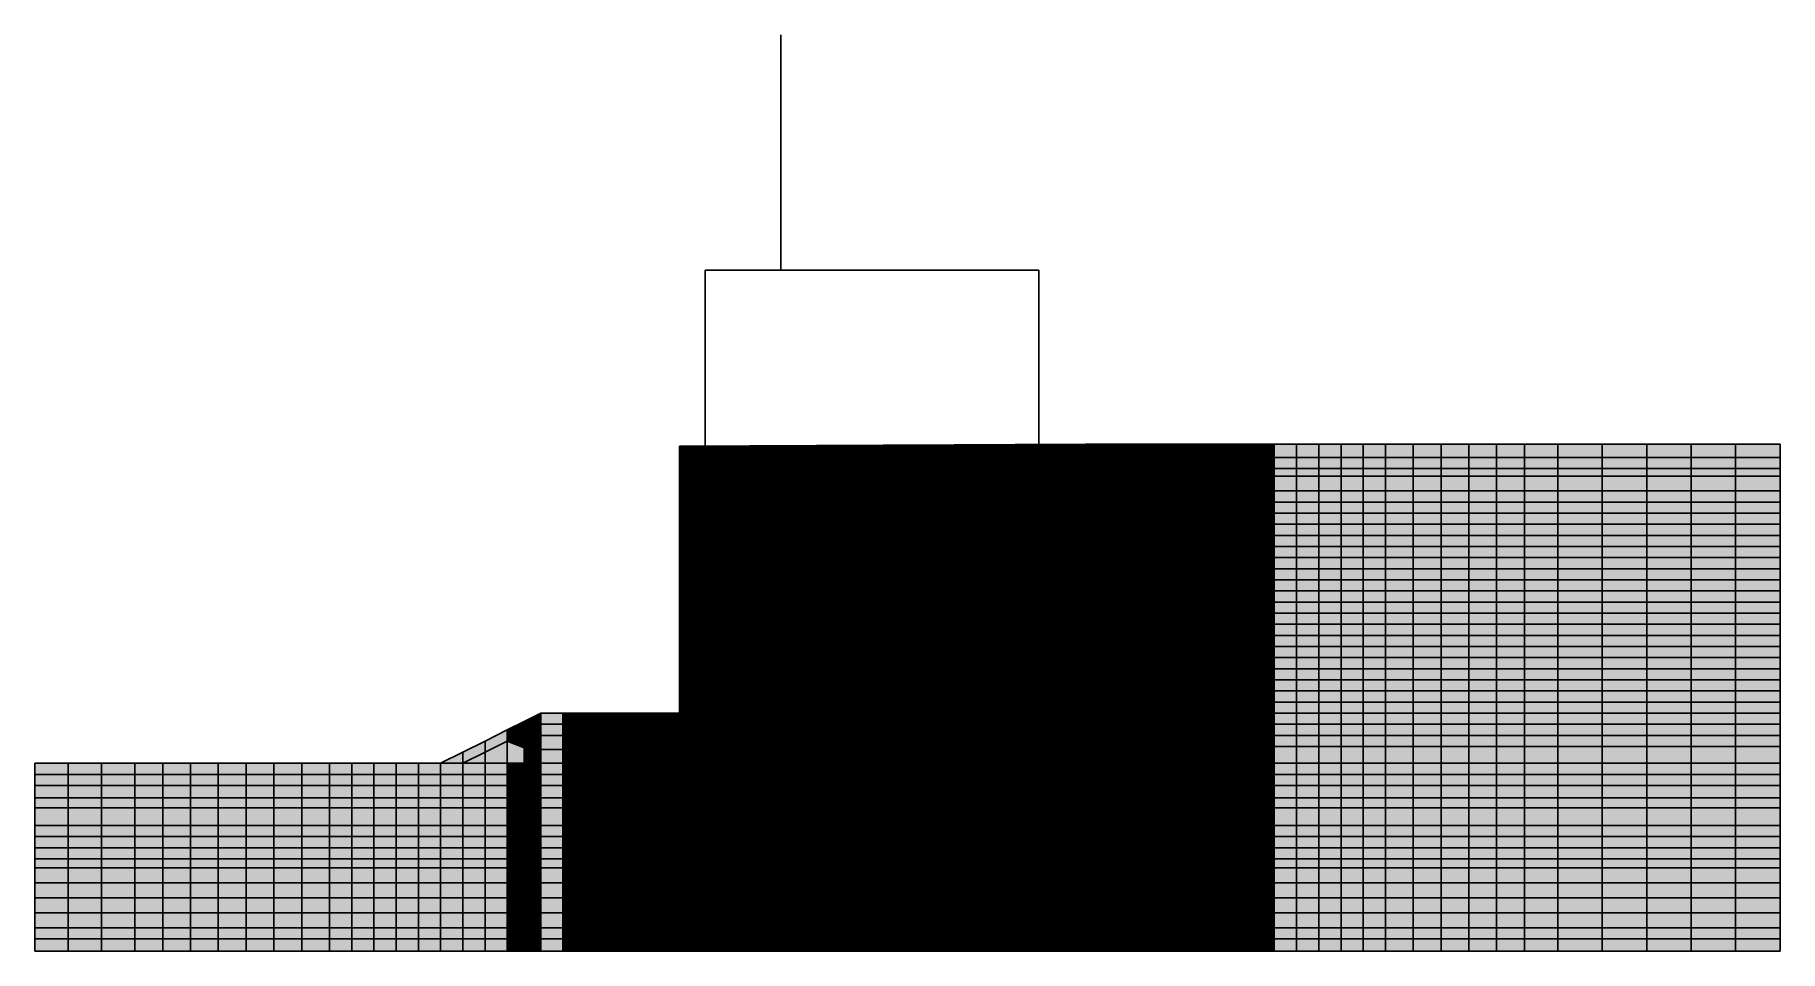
# Model space of a CAD drawing. Header units: inches. Extents: x -100 to 146, y -140 to 41.
# Drawn here: x -57 to 100, y -41.4 to 41 of the extents above; entities that cross this region are included whole.
import ezdxf

# ---------------------------------------------------------------- set-up
doc = ezdxf.new("R2010")
doc.units = ezdxf.units.IN
doc.header["$MEASUREMENT"] = 0
for name, color, linetype in [('Contour 1-01', 7, 'Continuous'), ('Contour 1-10', 7, 'Continuous'), ('Mesh-Ac1①', 7, 'Continuous'), ('Mesh-Acs', 7, 'Continuous'), ('Mesh-Ag1', 7, 'Continuous'), ('Mesh-CDM(100%)_Ac1①', 7, 'Continuous'), ('Mesh-CDM(50%)_Ac1①', 7, 'Continuous'), ('Mesh-CDM(50%)_Acs', 7, 'Continuous'), ('Mesh-Dc1', 7, 'Continuous'), ('Mesh-Dg1', 7, 'Continuous'), ('Mesh-Ds1', 7, 'Continuous'), ('Mesh-joint-hd-s1', 7, 'Continuous'), ('Mesh-joint-hd-s3', 7, 'Continuous'), ('Mesh-joint-vd-s2', 7, 'Continuous'), ('Mesh-joint-vd-s3', 7, 'Continuous'), ('Mesh-MPC', 7, 'Continuous'), ('Mesh-SCP(30%)_Ac1①', 7, 'Continuous'), ('Mesh-SCP(30%)_Acs', 7, 'Continuous'), ('Mesh-SCP(50%)_Ac1①', 7, 'Continuous'), ('Mesh-SCP(50%)_Acs', 7, 'Continuous'), ('Mesh-クレーン脚', 7, 'Continuous'), ('Mesh-クレーン脚_剛梁', 7, 'Continuous'), ('Mesh-クレーン脚ばね', 7, 'Continuous'), ('Mesh-セル中詰(気中)', 7, 'Continuous'), ('Mesh-セル中詰(水中)', 7, 'Continuous'), ('Mesh-事前混合処理土', 7, 'Continuous'), ('Mesh-埋立土(気中)', 7, 'Continuous'), ('Mesh-埋立土(水中)', 7, 'Continuous'), ('Mesh-敷石', 7, 'Continuous'), ('Mesh-杭ばね_海側クレーン基礎杭', 7, 'Continuous'), ('Mesh-杭ばね_陸側クレーン基礎杭', 7, 'Continuous'), ('Mesh-梁①(両端)', 7, 'Continuous'), ('Mesh-梁②(中央)', 7, 'Continuous'), ('Mesh-梁③(円周)', 7, 'Continuous'), ('Mesh-海側クレーン基礎上部工', 7, 'Continuous'), ('Mesh-海側クレーン基礎杭(水位上)', 7, 'Continuous'), ('Mesh-海側クレーン基礎杭(水位下)', 7, 'Continuous'), ('Mesh-深層混合処理(気中)', 7, 'Continuous'), ('Mesh-深層混合処理(水中)', 7, 'Continuous'), ('Mesh-盛石', 7, 'Continuous'), ('Mesh-陸側クレーン基礎上部工', 7, 'Continuous'), ('Mesh-陸側クレーン基礎杭(水位上)', 7, 'Continuous'), ('Mesh-陸側クレーン基礎杭(水位下)', 7, 'Continuous'), ('Undeformed Mesh-Ac1①', 7, 'Continuous'), ('Undeformed Mesh-Acs', 7, 'Continuous'), ('Undeformed Mesh-Ag1', 7, 'Continuous'), ('Undeformed Mesh-CDM(100%)_Ac1①', 7, 'Continuous'), ('Undeformed Mesh-CDM(50%)_Ac1①', 7, 'Continuous'), ('Undeformed Mesh-CDM(50%)_Acs', 7, 'Continuous'), ('Undeformed Mesh-Dc1', 7, 'Continuous'), ('Undeformed Mesh-Dg1', 7, 'Continuous'), ('Undeformed Mesh-Ds1', 7, 'Continuous'), ('Undeformed Mesh-SCP(30%)_Ac1①', 7, 'Continuous'), ('Undeformed Mesh-SCP(30%)_Acs', 7, 'Continuous'), ('Undeformed Mesh-SCP(50%)_Ac1①', 7, 'Continuous'), ('Undeformed Mesh-SCP(50%)_Acs', 7, 'Continuous'), ('Undeformed Mesh-セル中詰(気中)', 7, 'Continuous'), ('Undeformed Mesh-セル中詰(水中)', 7, 'Continuous'), ('Undeformed Mesh-事前混合処理土', 7, 'Continuous'), ('Undeformed Mesh-埋立土(気中)', 7, 'Continuous'), ('Undeformed Mesh-埋立土(水中)', 7, 'Continuous'), ('Undeformed Mesh-敷石', 7, 'Continuous'), ('Undeformed Mesh-深層混合処理(気中)', 7, 'Continuous'), ('Undeformed Mesh-深層混合処理(水中)', 7, 'Continuous'), ('Undeformed Mesh-盛石', 7, 'Continuous')]:
    doc.layers.add(name, color=color, linetype=linetype)

msp = doc.modelspace()

# ---------------------------------------------------------------- linework, layer by layer
at = {"color": 7, "true_color": 0xffffff, "transparency": 33554687}
for p, q in [((10.1, 19.87), (10.1, 41.02)), ((3.3, 19.87), (10.1, 19.87)), ((3.3, 4.02), (3.3, 19.87)), ((10.1, 19.87), (33.3, 19.87)), ((33.3, 4.17), (33.3, 19.87)), ((0.99, 4.00845), (12.25, 4.065055)), ((0.99, 3), (0.99, 4.00845)), ((3.3, 3), (3.3, 4.020004)), ((3.3, 4.020004), (3.3, 4.02)), ((3.3, 4.020004), (3.3, 4.02)), ((3.3, 4.020004), (3.3, 4.020004)), ((12.25, 4.065055), (23.51, 4.12105)), ((12.25, 4.065055), (12.25, 3)), ((23.51, 3), (23.51, 4.12105)), ((33.3, 4.17), (33.3, 4.17)), ((33.3, 4.17), (33.3, 4.17)), ((33.3, 4.17), (33.3, 4.17)), ((33.3, 3), (33.3, 4.17)), ((54.5, 4.2), (54.5, 4.2)), ((0.99, 3), (12.25, 3)), ((0.99, 2), (0.99, 3)), ((0.99, 3), (0.99, 3)), ((0.99, 2), (12.25, 2)), ((0.99, 1.33), (0.99, 2)), ((0.99, 2), (0.99, 2)), ((3.3, 2), (3.3, 3)), ((3.3, 3), (3.3, 3)), ((3.3, 2), (3.3, 1.33)), ((3.3, 2), (3.3, 2)), ((12.25, 3), (23.51, 3)), ((12.25, 3), (12.25, 2)), ((12.25, 2), (23.51, 2)), ((12.25, 2), (12.25, 1.33)), ((23.51, 2), (23.51, 3)), ((23.51, 3), (23.51, 3)), ((23.51, 3), (23.51, 3)), ((23.51, 1.33), (23.51, 2)), ((23.51, 2), (23.51, 2)), ((23.51, 2), (23.51, 2)), ((33.3, 3), (33.3, 3)), ((33.3, 2), (33.3, 3)), ((33.3, 2), (33.3, 2)), ((33.3, 2), (33.3, 1.33)), ((37.5, 3), (37.5, 3)), ((37.5, 2), (37.5, 2)), ((54.5, 3), (54.5, 3)), ((54.5, 2), (54.5, 2)), ((0.99, 1.33), (12.25, 1.33)), ((0.99, 0), (0.99, 1.33)), ((0.99, 1.33), (0.99, 1.33)), ((0.99, 0), (12.25, 0)), ((0.99, -1), (0.99, 0)), ((0.99, 0), (0.99, 0)), ((3.3, 1.33), (3.3, 0)), ((3.3, 1.33), (3.3, 1.33)), ((3.3, 0), (3.3, -1)), ((3.3, 0), (3.3, 0)), ((12.25, 1.33), (23.51, 1.33)), ((12.25, 1.33), (12.25, 0)), ((12.25, 0), (23.51, 0)), ((12.25, 0), (12.25, -1)), ((23.51, 0), (23.51, 1.33)), ((23.51, 1.33), (23.51, 1.33)), ((23.51, 1.33), (23.51, 1.33)), ((23.51, -1), (23.51, 0)), ((23.51, 0), (23.51, 0)), ((23.51, 0), (23.51, 0)), ((33.3, 1.33), (33.3, 0)), ((33.3, 1.33), (33.3, 1.33)), ((33.3, 0), (33.3, -1)), ((33.3, 0), (33.3, 0)), ((37.5, 1.33), (37.5, 1.33)), ((37.5, 0), (37.5, 0)), ((54.5, 1.33), (54.5, 1.33)), ((54.5, 0), (54.5, 0)), ((0.99, -1), (12.25, -1)), ((0.99, -2), (0.99, -1)), ((0.99, -1), (0.99, -1)), ((3.3, -1), (3.3, -2)), ((3.3, -1), (3.3, -1)), ((12.25, -1), (23.51, -1)), ((12.25, -1), (12.25, -2)), ((23.51, -2), (23.51, -1)), ((23.51, -1), (23.51, -1)), ((23.51, -1), (23.51, -1)), ((33.3, -1), (33.3, -2)), ((33.3, -1), (33.3, -1)), ((37.5, -1), (37.5, -1)), ((54.5, -1), (54.5, -1)), ((0.99, -2), (12.25, -2)), ((0.99, -3), (0.99, -2)), ((0.99, -2), (0.99, -2)), ((0.99, -3), (12.25, -3)), ((0.99, -4), (0.99, -3)), ((0.99, -3), (0.99, -3)), ((3.3, -2), (3.3, -3)), ((3.3, -2), (3.3, -2)), ((3.3, -3), (3.3, -4)), ((3.3, -3), (3.3, -3)), ((12.25, -2), (23.51, -2)), ((12.25, -2), (12.25, -3)), ((12.25, -3), (23.51, -3)), ((12.25, -3), (12.25, -4)), ((23.51, -3), (23.51, -2)), ((23.51, -2), (23.51, -2)), ((23.51, -2), (23.51, -2)), ((23.51, -4), (23.51, -3)), ((23.51, -3), (23.51, -3)), ((23.51, -3), (23.51, -3)), ((33.3, -2), (33.3, -3)), ((33.3, -2), (33.3, -2)), ((33.3, -3), (33.3, -4)), ((33.3, -3), (33.3, -3)), ((37.5, -2), (37.5, -2)), ((37.5, -3), (37.5, -3)), ((54.5, -2), (54.5, -2)), ((54.5, -3), (54.5, -3)), ((0.99, -4), (12.25, -4)), ((0.99, -5), (0.99, -4)), ((0.99, -4), (0.99, -4)), ((3.3, -4), (3.3, -5)), ((3.3, -4), (3.3, -4)), ((12.25, -4), (23.51, -4)), ((12.25, -4), (12.25, -5)), ((23.51, -5), (23.51, -4)), ((23.51, -4), (23.51, -4)), ((23.51, -4), (23.51, -4)), ((33.3, -4), (33.3, -5)), ((33.3, -4), (33.3, -4)), ((37.5, -4), (37.5, -4)), ((54.5, -4), (54.5, -4)), ((0.99, -5), (12.25, -5)), ((0.99, -6), (0.99, -5)), ((0.99, -5), (0.99, -5)), ((0.99, -6), (12.25, -6)), ((0.99, -7), (0.99, -6)), ((0.99, -6), (0.99, -6)), ((3.3, -5), (3.3, -6)), ((3.3, -5), (3.3, -5)), ((3.3, -6), (3.3, -7)), ((3.3, -6), (3.3, -6)), ((12.25, -5), (23.51, -5)), ((12.25, -5), (12.25, -6)), ((12.25, -6), (23.51, -6)), ((12.25, -6), (12.25, -7)), ((23.51, -6), (23.51, -5)), ((23.51, -5), (23.51, -5)), ((23.51, -5), (23.51, -5)), ((23.51, -7), (23.51, -6)), ((23.51, -6), (23.51, -6)), ((23.51, -6), (23.51, -6)), ((33.3, -5), (33.3, -6)), ((33.3, -5), (33.3, -5)), ((33.3, -6), (33.3, -7)), ((33.3, -6), (33.3, -6)), ((37.5, -5), (37.5, -5)), ((37.5, -6), (37.5, -6)), ((54.5, -5), (54.5, -5)), ((54.5, -6), (54.5, -6)), ((0.99, -7), (12.25, -7)), ((0.99, -8), (0.99, -7)), ((0.99, -7), (0.99, -7)), ((3.3, -7), (3.3, -8)), ((3.3, -7), (3.3, -7)), ((12.25, -7), (23.51, -7)), ((12.25, -7), (12.25, -8)), ((23.51, -8), (23.51, -7)), ((23.51, -7), (23.51, -7)), ((23.51, -7), (23.51, -7)), ((33.3, -7), (33.3, -8)), ((33.3, -7), (33.3, -7)), ((37.5, -7), (37.5, -7)), ((54.5, -7), (54.5, -7)), ((0.99, -8), (12.25, -8)), ((0.99, -9), (0.99, -8)), ((0.99, -8), (0.99, -8)), ((0.99, -9), (12.25, -9)), ((0.99, -10), (0.99, -9)), ((0.99, -9), (0.99, -9)), ((3.3, -8), (3.3, -9)), ((3.3, -8), (3.3, -8)), ((3.3, -9), (3.3, -10)), ((3.3, -9), (3.3, -9)), ((12.25, -8), (23.51, -8)), ((12.25, -8), (12.25, -9)), ((12.25, -9), (23.51, -9)), ((12.25, -9), (12.25, -10)), ((23.51, -9), (23.51, -8)), ((23.51, -8), (23.51, -8)), ((23.51, -8), (23.51, -8)), ((23.51, -10), (23.51, -9)), ((23.51, -9), (23.51, -9)), ((23.51, -9), (23.51, -9)), ((33.3, -8), (33.3, -9)), ((33.3, -8), (33.3, -8)), ((33.3, -9), (33.3, -10)), ((33.3, -9), (33.3, -9)), ((37.5, -8), (37.5, -8)), ((37.5, -9), (37.5, -9)), ((54.5, -8), (54.5, -8)), ((54.5, -9), (54.5, -9)), ((0.99, -10), (12.25, -10)), ((0.99, -11), (0.99, -10)), ((0.99, -10), (0.99, -10)), ((3.3, -10), (3.3, -11)), ((3.3, -10), (3.3, -10)), ((12.25, -10), (23.51, -10)), ((12.25, -10), (12.25, -11)), ((23.51, -11), (23.51, -10)), ((23.51, -10), (23.51, -10)), ((23.51, -10), (23.51, -10)), ((33.3, -10), (33.3, -11)), ((33.3, -10), (33.3, -10)), ((37.5, -10), (37.5, -10)), ((54.5, -10), (54.5, -10)), ((0.99, -11), (12.25, -11)), ((0.99, -12), (0.99, -11)), ((0.99, -11), (0.99, -11)), ((0.99, -12), (12.25, -12)), ((0.99, -13), (0.99, -12)), ((0.99, -12), (0.99, -12)), ((3.3, -11), (3.3, -12)), ((3.3, -11), (3.3, -11)), ((3.3, -12), (3.3, -13)), ((3.3, -12), (3.3, -12)), ((12.25, -11), (23.51, -11)), ((12.25, -11), (12.25, -12)), ((12.25, -12), (23.51, -12)), ((12.25, -12), (12.25, -13)), ((23.51, -12), (23.51, -11)), ((23.51, -11), (23.51, -11)), ((23.51, -11), (23.51, -11)), ((23.51, -13), (23.51, -12)), ((23.51, -12), (23.51, -12)), ((23.51, -12), (23.51, -12)), ((33.3, -11), (33.3, -12)), ((33.3, -11), (33.3, -11)), ((33.3, -12), (33.3, -13)), ((33.3, -12), (33.3, -12)), ((37.5, -11), (37.5, -11)), ((37.5, -12), (37.5, -12)), ((54.5, -11), (54.5, -11)), ((54.5, -12), (54.5, -12)), ((0.99, -13), (12.25, -13)), ((0.99, -14), (0.99, -13)), ((0.99, -13), (0.99, -13)), ((0.99, -14), (12.25, -14)), ((0.99, -15), (0.99, -14)), ((0.99, -14), (0.99, -14)), ((3.3, -13), (3.3, -14)), ((3.3, -13), (3.3, -13)), ((3.3, -14), (3.3, -15)), ((3.3, -14), (3.3, -14)), ((12.25, -13), (23.51, -13)), ((12.25, -13), (12.25, -14)), ((12.25, -14), (23.51, -14)), ((12.25, -14), (12.25, -15)), ((23.51, -14), (23.51, -13)), ((23.51, -13), (23.51, -13)), ((23.51, -13), (23.51, -13)), ((23.51, -15), (23.51, -14)), ((23.51, -14), (23.51, -14)), ((23.51, -14), (23.51, -14)), ((33.3, -13), (33.3, -14)), ((33.3, -13), (33.3, -13)), ((33.3, -14), (33.3, -15)), ((33.3, -14), (33.3, -14)), ((37.5, -13), (37.5, -13)), ((37.5, -14), (37.5, -14)), ((54.5, -13), (54.5, -13)), ((54.5, -14), (54.5, -14)), ((0.99, -15), (12.25, -15)), ((0.99, -16), (0.99, -15)), ((0.99, -15), (0.99, -15)), ((3.3, -15), (3.3, -16)), ((3.3, -15), (3.3, -15)), ((12.25, -15), (23.51, -15)), ((12.25, -15), (12.25, -16)), ((23.51, -16), (23.51, -15)), ((23.51, -15), (23.51, -15)), ((23.51, -15), (23.51, -15)), ((33.3, -15), (33.3, -16)), ((33.3, -15), (33.3, -15)), ((37.5, -15), (37.5, -15)), ((54.5, -15), (54.5, -15)), ((0.99, -16), (12.25, -16)), ((0.99, -17), (0.99, -16)), ((0.99, -16), (0.99, -16)), ((0.99, -17), (12.25, -17)), ((0.99, -18), (0.99, -17)), ((0.99, -17), (0.99, -17)), ((3.3, -16), (3.3, -17)), ((3.3, -16), (3.3, -16)), ((3.3, -17), (3.3, -18)), ((3.3, -17), (3.3, -17)), ((12.25, -16), (23.51, -16)), ((12.25, -16), (12.25, -17)), ((12.25, -17), (23.51, -17)), ((12.25, -17), (12.25, -18)), ((23.51, -17), (23.51, -16)), ((23.51, -16), (23.51, -16)), ((23.51, -16), (23.51, -16)), ((23.51, -18), (23.51, -17)), ((23.51, -17), (23.51, -17)), ((23.51, -17), (23.51, -17)), ((33.3, -16), (33.3, -17)), ((33.3, -16), (33.3, -16)), ((33.3, -17), (33.3, -18)), ((33.3, -17), (33.3, -17)), ((37.5, -16), (37.5, -16)), ((37.5, -17), (37.5, -17)), ((54.5, -16), (54.5, -16)), ((54.5, -17), (54.5, -17)), ((0.99, -18), (12.25, -18)), ((0.99, -19), (0.99, -18)), ((0.99, -18), (0.99, -18)), ((3.3, -18), (3.3, -19)), ((3.3, -18), (3.3, -18)), ((12.25, -18), (23.51, -18)), ((12.25, -18), (12.25, -19)), ((23.51, -19), (23.51, -18)), ((23.51, -18), (23.51, -18)), ((23.51, -18), (23.51, -18)), ((33.3, -18), (33.3, -19)), ((33.3, -18), (33.3, -18)), ((37.5, -18), (37.5, -18)), ((54.5, -18), (54.5, -18)), ((-9.5, -20), (-9.5, -20)), ((0.99, -19), (12.25, -19)), ((0.99, -20), (0.99, -19)), ((0.99, -19), (0.99, -19)), ((0.99, -20), (12.25, -20)), ((0.99, -21), (0.99, -20)), ((0.99, -20), (0.99, -20)), ((3.3, -19), (3.3, -20)), ((3.3, -19), (3.3, -19)), ((3.3, -20), (3.3, -21)), ((3.3, -20), (3.3, -20)), ((12.25, -19), (23.51, -19)), ((12.25, -19), (12.25, -20)), ((12.25, -20), (23.51, -20)), ((12.25, -20), (12.25, -21)), ((23.51, -20), (23.51, -19)), ((23.51, -19), (23.51, -19)), ((23.51, -19), (23.51, -19)), ((23.51, -21), (23.51, -20)), ((23.51, -20), (23.51, -20)), ((23.51, -20), (23.51, -20)), ((33.3, -19), (33.3, -20)), ((33.3, -19), (33.3, -19)), ((33.3, -20), (33.3, -21)), ((33.3, -20), (33.3, -20)), ((37.5, -19), (37.5, -19)), ((37.5, -20), (37.5, -20)), ((54.5, -19), (54.5, -19)), ((54.5, -20), (54.5, -20)), ((-9.5, -21), (-9.5, -21)), ((0.99, -21), (12.25, -21)), ((0.99, -22), (0.99, -21)), ((0.99, -21), (0.99, -21)), ((0.99, -21), (0.99, -21)), ((3.3, -21), (3.3, -22)), ((3.3, -21), (3.3, -21)), ((12.25, -21), (23.51, -21)), ((12.25, -21), (12.25, -22)), ((23.51, -22), (23.51, -21)), ((23.51, -21), (23.51, -21)), ((23.51, -21), (23.51, -21)), ((33.3, -21), (33.3, -22)), ((33.3, -21), (33.3, -21)), ((37.5, -21), (37.5, -21)), ((54.5, -21), (54.5, -21)), ((-9.5, -22), (-9.5, -22)), ((-9.5, -23.25), (-9.5, -23.25)), ((0.99, -22), (12.25, -22)), ((0.99, -23), (0.99, -22)), ((0.99, -22), (0.99, -22)), ((0.99, -22), (0.99, -22)), ((0.99, -23), (12.25, -23)), ((0.99, -23), (0.99, -23)), ((0.99, -23), (0.99, -23)), ((0.99, -23), (0.99, -23)), ((0.99, -23), (0.99, -23)), ((3.3, -22), (3.3, -23)), ((3.3, -22), (3.3, -22)), ((3.3, -23), (3.3, -24.5)), ((3.3, -23), (3.3, -23)), ((12.25, -22), (23.51, -22)), ((12.25, -22), (12.25, -23)), ((12.25, -23), (23.51, -23)), ((23.51, -23), (23.51, -22)), ((23.51, -22), (23.51, -22)), ((23.51, -22), (23.51, -22)), ((23.51, -23), (23.51, -23)), ((23.51, -23), (23.51, -23)), ((23.51, -23), (23.51, -23)), ((23.51, -23), (23.51, -23)), ((33.3, -22), (33.3, -23)), ((33.3, -22), (33.3, -22)), ((33.3, -23), (33.3, -24.5)), ((33.3, -23), (33.3, -23)), ((37.5, -22), (37.5, -22)), ((37.5, -23), (37.5, -23)), ((54.5, -22), (54.5, -22)), ((54.5, -23), (54.5, -23)), ((-20.5, -24.5), (-20.5, -24.5)), ((-18.5, -24.5), (-18.5, -24.5)), ((-16.5, -24.5), (-16.5, -24.5)), ((-14.5, -24.5), (-14.5, -24.5)), ((-13, -24.5), (-13, -24.5)), ((-11.5, -24.5), (-11.5, -24.5)), ((-9.5, -24.5), (-9.5, -24.5)), ((-9.5, -24.5), (-9.5, -24.5)), ((-9.5, -24.5), (-9.5, -24.5)), ((-8, -24.5), (-8, -24.5)), ((-6.5, -24.5), (-6.5, -24.5)), ((-5, -24.5), (-5, -24.5)), ((-3.5, -24.5), (-3.5, -24.5)), ((-2, -24.5), (-2, -24.5)), ((-1, -24.5), (-1, -24.5)), ((0, -24.5), (0, -24.5)), ((0.99, -24.5), (0.99, -24.5)), ((2.311025, -24.5), (2.311025, -24.5)), ((3.3, -24.5), (3.3, -25.00049)), ((3.3, -24.5), (3.3, -24.5)), ((3.3, -25.00049), (3.3, -25.00049)), ((4.311025, -24.5), (4.311025, -24.5)), ((5.311025, -24.5), (5.311025, -24.5)), ((6.311025, -24.5), (6.311025, -24.5)), ((7.311025, -24.5), (7.311025, -24.5)), ((8.311025, -24.5), (8.311025, -24.5)), ((9.311025, -24.5), (9.311025, -24.5)), ((10.31103, -24.5), (10.31103, -24.5)), ((11.31103, -24.5), (11.31103, -24.5)), ((12.25, -24.5), (12.25, -24.5)), ((13.31103, -24.5), (13.31103, -24.5)), ((14.31103, -24.5), (14.31103, -24.5)), ((15.31103, -24.5), (15.31103, -24.5)), ((16.31103, -24.5), (16.31103, -24.5)), ((17.31103, -24.5), (17.31103, -24.5)), ((18.31103, -24.5), (18.31103, -24.5)), ((19.31103, -24.5), (19.31103, -24.5)), ((20.31103, -24.5), (20.31103, -24.5)), ((21.31103, -24.5), (21.31103, -24.5)), ((22.31103, -24.5), (22.31103, -24.5)), ((23.51, -24.5), (23.51, -24.5)), ((24.6, -24.5), (24.6, -24.5)), ((25.7, -24.5), (25.7, -24.5)), ((26.8, -24.5), (26.8, -24.5)), ((27.9, -24.5), (27.9, -24.5)), ((29, -24.5), (29, -24.5)), ((30.1, -24.5), (30.1, -24.5)), ((31.2, -24.5), (31.2, -24.5)), ((32.3, -24.5), (32.3, -24.5)), ((33.3, -24.5), (33.3, -25)), ((33.3, -24.5), (33.3, -24.5)), ((33.3, -25), (33.3, -25)), ((34.5, -24.5), (34.5, -24.5)), ((36, -24.5), (36, -24.5)), ((37.5, -24.5), (37.5, -24.5)), ((37.5, -24.5), (37.5, -24.5)), ((37.5, -24.5), (37.5, -24.5)), ((54.5, -24.5), (54.5, -24.5)), ((-20.5, -25.5), (-20.5, -25.5)), ((-20.5, -26.5), (-20.5, -26.5)), ((-9.5, -25.5), (-9.5, -25.5)), ((-9.5, -26.5), (-9.5, -26.5)), ((37.5, -25.5), (37.5, -25.5)), ((37.5, -26.5), (37.5, -26.5)), ((54.5, -25.5), (54.5, -25.5)), ((54.5, -26.5), (54.5, -26.5)), ((-20.5, -27.6), (-20.5, -27.6)), ((-9.5, -27.6), (-9.5, -27.6)), ((37.5, -27.6), (37.5, -27.6)), ((54.5, -27.6), (54.5, -27.6)), ((-20.5, -28.5), (-20.5, -28.5)), ((-9.5, -28.5), (-9.5, -28.5)), ((37.5, -28.5), (37.5, -28.5)), ((54.5, -28.5), (54.5, -28.5)), ((-20.5, -30.1), (-20.5, -30.1)), ((-20.5, -31.1), (-20.5, -31.1)), ((-9.5, -30.1), (-9.5, -30.1)), ((-9.5, -31.1), (-9.5, -31.1)), ((37.5, -30.1), (37.5, -30.1)), ((37.5, -31.1), (37.5, -31.1)), ((54.5, -30.1), (54.5, -30.1)), ((54.5, -31.1), (54.5, -31.1)), ((-20.5, -32.1), (-20.5, -32.1)), ((-9.5, -32.1), (-9.5, -32.1)), ((37.5, -32.1), (37.5, -32.1)), ((54.5, -32.1), (54.5, -32.1)), ((-20.5, -33.1), (-20.5, -33.1)), ((-9.5, -33.1), (-9.5, -33.1)), ((37.5, -33.1), (37.5, -33.1)), ((54.5, -33.1), (54.5, -33.1))]:
    msp.add_line(p, q, dxfattribs=at)
for points in [[(2.311025, 4.015055), (0.99, 4.00845), (0.99, 3)], [(2.311025, 4.015055), (0.99, 3), (2.311025, 3)], [(3.3, 4.020004), (2.311025, 4.015055), (2.311025, 3)], [(3.3, 4.020004), (2.311025, 3), (3.3, 3)], [(4.311025, 4.025055), (3.3, 4.020004), (3.3, 3)], [(4.311025, 4.025055), (3.3, 3), (4.311025, 3)], [(5.311025, 4.030055), (4.311025, 4.025055), (4.311025, 3)], [(5.311025, 4.030055), (4.311025, 3), (5.311025, 3)], [(6.311025, 4.035055), (5.311025, 4.030055), (5.311025, 3)], [(6.311025, 4.035055), (5.311025, 3), (6.311025, 3)], [(7.311025, 4.040055), (6.311025, 4.035055), (6.311025, 3)], [(7.311025, 4.040055), (6.311025, 3), (7.311025, 3)], [(8.311025, 4.045055), (7.311025, 4.040055), (7.311025, 3)], [(8.311025, 4.045055), (7.311025, 3), (8.311025, 3)], [(9.311025, 4.050055), (8.311025, 4.045055), (8.311025, 3)], [(9.311025, 4.050055), (8.311025, 3), (9.311025, 3)], [(10.31103, 4.055055), (9.311025, 4.050055), (9.311025, 3)], [(10.31103, 4.055055), (9.311025, 3), (10.31103, 3)], [(11.31103, 4.060055), (10.31103, 4.055055), (10.31103, 3)], [(11.31103, 4.060055), (10.31103, 3), (11.31103, 3)], [(12.25, 4.065055), (11.31103, 4.060055), (11.31103, 3)], [(12.25, 4.065055), (11.31103, 3), (12.25, 3)], [(13.31103, 4.070055), (12.25, 4.065055), (12.25, 3)], [(13.31103, 4.070055), (12.25, 3), (13.31103, 3)], [(14.31103, 4.075055), (13.31103, 4.070055), (13.31103, 3)], [(14.31103, 4.075055), (13.31103, 3), (14.31103, 3)], [(15.31103, 4.080055), (14.31103, 4.075055), (14.31103, 3)], [(15.31103, 4.080055), (14.31103, 3), (15.31103, 3)], [(16.31103, 4.085055), (15.31103, 4.080055), (15.31103, 3)], [(16.31103, 4.085055), (15.31103, 3), (16.31103, 3)], [(17.31103, 4.090055), (16.31103, 4.085055), (16.31103, 3)], [(17.31103, 4.090055), (16.31103, 3), (17.31103, 3)], [(18.31103, 4.095055), (17.31103, 4.090055), (17.31103, 3)], [(18.31103, 4.095055), (17.31103, 3), (18.31103, 3)], [(19.31103, 4.100055), (18.31103, 4.095055), (18.31103, 3)], [(19.31103, 4.100055), (18.31103, 3), (19.31103, 3)], [(20.31103, 4.105055), (19.31103, 4.100055), (19.31103, 3)], [(20.31103, 4.105055), (19.31103, 3), (20.31103, 3)], [(21.31103, 4.110055), (20.31103, 4.105055), (20.31103, 3)], [(21.31103, 4.110055), (20.31103, 3), (21.31103, 3)], [(22.31103, 4.115055), (21.31103, 4.110055), (21.31103, 3)], [(22.31103, 4.115055), (21.31103, 3), (22.31103, 3)], [(23.51, 4.12105), (22.31103, 4.115055), (22.31103, 3)], [(23.51, 4.12105), (22.31103, 3), (23.51, 3)], [(24.6, 4.1265), (23.51, 4.12105), (23.51, 3)], [(24.6, 4.1265), (23.51, 3), (24.6, 3)], [(25.7, 4.132), (24.6, 4.1265), (24.6, 3)], [(25.7, 4.132), (24.6, 3), (25.7, 3)], [(26.8, 4.1375), (25.7, 4.132), (25.7, 3)], [(26.8, 4.1375), (25.7, 3), (26.8, 3)], [(27.9, 4.143), (26.8, 4.1375), (26.8, 3)], [(27.9, 4.143), (26.8, 3), (27.9, 3)], [(29, 4.1485), (27.9, 4.143), (27.9, 3)], [(29, 4.1485), (27.9, 3), (29, 3)], [(30.1, 4.154), (29, 4.1485), (29, 3)], [(30.1, 4.154), (29, 3), (30.1, 3)], [(31.2, 4.1595), (30.1, 4.154), (30.1, 3)], [(31.2, 4.1595), (30.1, 3), (31.2, 3)], [(32.3, 4.165), (31.2, 4.1595), (31.2, 3)], [(32.3, 4.165), (31.2, 3), (32.3, 3)], [(33.3, 4.17), (32.3, 4.165), (32.3, 3)], [(33.3, 4.17), (32.3, 3), (33.3, 3)], [(34.5, 4.176), (33.3, 4.17), (33.3, 3)], [(34.5, 4.176), (33.3, 3), (34.5, 3)], [(36, 4.1835), (34.5, 4.176), (34.5, 3)], [(36, 4.1835), (34.5, 3), (36, 3)], [(37.5, 4.191), (36, 4.1835), (36, 3)], [(37.5, 4.191), (36, 3), (37.5, 3)], [(39.3, 4.2), (37.5, 4.191), (37.5, 3)], [(39.3, 4.2), (37.5, 3), (39.3, 3)], [(40.8, 4.2), (39.3, 4.2), (39.3, 3)], [(40.8, 4.2), (39.3, 3), (40.8, 3)], [(40.8, 3), (42.3, 3), (42.3, 4.2)], [(40.8, 3), (42.3, 4.2), (40.8, 4.2)], [(42.3, 3), (43.8, 3), (43.8, 4.2)], [(42.3, 3), (43.8, 4.2), (42.3, 4.2)], [(43.8, 3), (45.3, 3), (45.3, 4.2)], [(43.8, 3), (45.3, 4.2), (43.8, 4.2)], [(45.3, 3), (46.8, 3), (46.8, 4.2)], [(45.3, 3), (46.8, 4.2), (45.3, 4.2)], [(46.8, 3), (48.3, 3), (48.3, 4.2)], [(46.8, 3), (48.3, 4.2), (46.8, 4.2)], [(48.3, 3), (49.8, 3), (49.8, 4.2)], [(48.3, 3), (49.8, 4.2), (48.3, 4.2)], [(49.8, 3), (51.3, 3), (51.3, 4.2)], [(49.8, 3), (51.3, 4.2), (49.8, 4.2)], [(51.3, 3), (52.8, 3), (52.8, 4.2)], [(51.3, 3), (52.8, 4.2), (51.3, 4.2)], [(52.8, 3), (54.5, 3), (54.5, 4.2)], [(52.8, 3), (54.5, 4.2), (52.8, 4.2)], [(56.5, 3), (56.5, 4.2), (54.5, 4.2)], [(56.5, 3), (54.5, 4.2), (54.5, 3)], [(58.5, 3), (58.5, 4.2), (56.5, 4.2)], [(58.5, 3), (56.5, 4.2), (56.5, 3)], [(60.5, 3), (60.5, 4.2), (58.5, 4.2)], [(60.5, 3), (58.5, 4.2), (58.5, 3)], [(62.5, 3), (62.5, 4.2), (60.5, 4.2)], [(62.5, 3), (60.5, 4.2), (60.5, 3)], [(64.5, 3), (64.5, 4.2), (62.5, 4.2)], [(64.5, 3), (62.5, 4.2), (62.5, 3)], [(67, 3), (67, 4.2), (64.5, 4.2)], [(67, 3), (64.5, 4.2), (64.5, 3)], [(69.5, 3), (69.5, 4.2), (67, 4.2)], [(69.5, 3), (67, 4.2), (67, 3)], [(72, 3), (72, 4.2), (69.5, 4.2)], [(72, 3), (69.5, 4.2), (69.5, 3)], [(74.5, 3), (74.5, 4.2), (72, 4.2)], [(74.5, 3), (72, 4.2), (72, 3)], [(77, 3), (77, 4.2), (74.5, 4.2)], [(77, 3), (74.5, 4.2), (74.5, 3)], [(80, 3), (80, 4.2), (77, 4.2)], [(80, 3), (77, 4.2), (77, 3)], [(84, 3), (84, 4.2), (80, 4.2)], [(84, 3), (80, 4.2), (80, 3)], [(88, 3), (88, 4.2), (84, 4.2)], [(88, 3), (84, 4.2), (84, 3)], [(92, 4.2), (88, 4.2), (88, 3)], [(92, 4.2), (88, 3), (92, 3)], [(96, 3), (96, 4.2), (92, 4.2)], [(96, 3), (92, 4.2), (92, 3)], [(100, 3), (100, 4.2), (96, 4.2)], [(100, 3), (96, 4.2), (96, 3)], [(0.99, 2), (2.311025, 2), (2.311025, 3)], [(0.99, 2), (2.311025, 3), (0.99, 3)], [(0.99, 1.33), (2.311025, 1.33), (2.311025, 2)], [(0.99, 1.33), (2.311025, 2), (0.99, 2)], [(3.3, 2), (3.3, 3), (2.311025, 3)], [(3.3, 2), (2.311025, 3), (2.311025, 2)], [(3.3, 1.33), (3.3, 2), (2.311025, 2)], [(3.3, 1.33), (2.311025, 2), (2.311025, 1.33)], [(3.3, 2), (4.311025, 2), (4.311025, 3)], [(3.3, 2), (4.311025, 3), (3.3, 3)], [(3.3, 2), (3.3, 1.33), (4.311025, 1.33)], [(3.3, 2), (4.311025, 1.33), (4.311025, 2)], [(4.311025, 2), (5.311025, 2), (5.311025, 3)], [(4.311025, 2), (5.311025, 3), (4.311025, 3)], [(4.311025, 1.33), (5.311025, 1.33), (5.311025, 2)], [(4.311025, 1.33), (5.311025, 2), (4.311025, 2)], [(5.311025, 2), (6.311025, 2), (6.311025, 3)], [(5.311025, 2), (6.311025, 3), (5.311025, 3)], [(5.311025, 1.33), (6.311025, 1.33), (6.311025, 2)], [(5.311025, 1.33), (6.311025, 2), (5.311025, 2)], [(6.311025, 2), (7.311025, 2), (7.311025, 3)], [(6.311025, 2), (7.311025, 3), (6.311025, 3)], [(6.311025, 1.33), (7.311025, 1.33), (7.311025, 2)], [(6.311025, 1.33), (7.311025, 2), (6.311025, 2)], [(7.311025, 2), (8.311025, 2), (8.311025, 3)], [(7.311025, 2), (8.311025, 3), (7.311025, 3)], [(7.311025, 1.33), (8.311025, 1.33), (8.311025, 2)], [(7.311025, 1.33), (8.311025, 2), (7.311025, 2)], [(8.311025, 2), (9.311025, 2), (9.311025, 3)], [(8.311025, 2), (9.311025, 3), (8.311025, 3)], [(8.311025, 1.33), (9.311025, 1.33), (9.311025, 2)], [(8.311025, 1.33), (9.311025, 2), (8.311025, 2)], [(9.311025, 2), (10.31103, 2), (10.31103, 3)], [(9.311025, 2), (10.31103, 3), (9.311025, 3)], [(9.311025, 1.33), (10.31103, 1.33), (10.31103, 2)], [(9.311025, 1.33), (10.31103, 2), (9.311025, 2)], [(10.31103, 2), (11.31103, 2), (11.31103, 3)], [(10.31103, 2), (11.31103, 3), (10.31103, 3)], [(10.31103, 2), (10.31103, 1.33), (11.31103, 1.33)], [(10.31103, 2), (11.31103, 1.33), (11.31103, 2)], [(11.31103, 2), (12.25, 2), (12.25, 3)], [(11.31103, 2), (12.25, 3), (11.31103, 3)], [(11.31103, 1.33), (12.25, 1.33), (12.25, 2)], [(11.31103, 1.33), (12.25, 2), (11.31103, 2)], [(12.25, 2), (13.31103, 2), (13.31103, 3)], [(12.25, 2), (13.31103, 3), (12.25, 3)], [(12.25, 1.33), (13.31103, 1.33), (13.31103, 2)], [(12.25, 1.33), (13.31103, 2), (12.25, 2)], [(13.31103, 2), (14.31103, 2), (14.31103, 3)], [(13.31103, 2), (14.31103, 3), (13.31103, 3)], [(13.31103, 2), (13.31103, 1.33), (14.31103, 1.33)], [(13.31103, 2), (14.31103, 1.33), (14.31103, 2)], [(14.31103, 2), (15.31103, 2), (15.31103, 3)], [(14.31103, 2), (15.31103, 3), (14.31103, 3)], [(14.31103, 1.33), (15.31103, 1.33), (15.31103, 2)], [(14.31103, 1.33), (15.31103, 2), (14.31103, 2)], [(15.31103, 2), (16.31103, 2), (16.31103, 3)], [(15.31103, 2), (16.31103, 3), (15.31103, 3)], [(15.31103, 1.33), (16.31103, 1.33), (16.31103, 2)], [(15.31103, 1.33), (16.31103, 2), (15.31103, 2)], [(16.31103, 2), (17.31103, 2), (17.31103, 3)], [(16.31103, 2), (17.31103, 3), (16.31103, 3)], [(16.31103, 1.33), (17.31103, 1.33), (17.31103, 2)], [(16.31103, 1.33), (17.31103, 2), (16.31103, 2)], [(17.31103, 2), (18.31103, 2), (18.31103, 3)], [(17.31103, 2), (18.31103, 3), (17.31103, 3)], [(17.31103, 1.33), (18.31103, 1.33), (18.31103, 2)], [(17.31103, 1.33), (18.31103, 2), (17.31103, 2)], [(18.31103, 2), (19.31103, 2), (19.31103, 3)], [(18.31103, 2), (19.31103, 3), (18.31103, 3)], [(18.31103, 1.33), (19.31103, 1.33), (19.31103, 2)], [(18.31103, 1.33), (19.31103, 2), (18.31103, 2)], [(19.31103, 2), (20.31103, 2), (20.31103, 3)], [(19.31103, 2), (20.31103, 3), (19.31103, 3)], [(19.31103, 1.33), (20.31103, 1.33), (20.31103, 2)], [(19.31103, 1.33), (20.31103, 2), (19.31103, 2)], [(20.31103, 3), (20.31103, 2), (21.31103, 2)], [(20.31103, 3), (21.31103, 2), (21.31103, 3)], [(20.31103, 2), (20.31103, 1.33), (21.31103, 1.33)], [(20.31103, 2), (21.31103, 1.33), (21.31103, 2)], [(21.31103, 3), (21.31103, 2), (22.31103, 2)], [(21.31103, 3), (22.31103, 2), (22.31103, 3)], [(21.31103, 1.33), (22.31103, 1.33), (22.31103, 2)], [(21.31103, 1.33), (22.31103, 2), (21.31103, 2)], [(22.31103, 3), (22.31103, 2), (23.51, 2)], [(22.31103, 3), (23.51, 2), (23.51, 3)], [(22.31103, 1.33), (23.51, 1.33), (23.51, 2)], [(22.31103, 1.33), (23.51, 2), (22.31103, 2)], [(23.51, 2), (24.6, 2), (24.6, 3)], [(23.51, 2), (24.6, 3), (23.51, 3)], [(24.6, 2), (23.51, 2), (23.51, 1.33)], [(24.6, 2), (23.51, 1.33), (24.6, 1.33)], [(24.6, 3), (24.6, 2), (25.7, 2)], [(24.6, 3), (25.7, 2), (25.7, 3)], [(24.6, 1.33), (25.7, 1.33), (25.7, 2)], [(24.6, 1.33), (25.7, 2), (24.6, 2)], [(25.7, 3), (25.7, 2), (26.8, 2)], [(25.7, 3), (26.8, 2), (26.8, 3)], [(25.7, 1.33), (26.8, 1.33), (26.8, 2)], [(25.7, 1.33), (26.8, 2), (25.7, 2)], [(26.8, 3), (26.8, 2), (27.9, 2)], [(26.8, 3), (27.9, 2), (27.9, 3)], [(26.8, 1.33), (27.9, 1.33), (27.9, 2)], [(26.8, 1.33), (27.9, 2), (26.8, 2)], [(27.9, 2), (29, 2), (29, 3)], [(27.9, 2), (29, 3), (27.9, 3)], [(27.9, 2), (27.9, 1.33), (29, 1.33)], [(27.9, 2), (29, 1.33), (29, 2)], [(29, 2), (30.1, 2), (30.1, 3)], [(29, 2), (30.1, 3), (29, 3)], [(30.1, 2), (29, 2), (29, 1.33)], [(30.1, 2), (29, 1.33), (30.1, 1.33)], [(30.1, 2), (31.2, 2), (31.2, 3)], [(30.1, 2), (31.2, 3), (30.1, 3)], [(30.1, 1.33), (31.2, 1.33), (31.2, 2)], [(30.1, 1.33), (31.2, 2), (30.1, 2)], [(31.2, 3), (31.2, 2), (32.3, 2)], [(31.2, 3), (32.3, 2), (32.3, 3)], [(31.2, 1.33), (32.3, 1.33), (32.3, 2)], [(31.2, 1.33), (32.3, 2), (31.2, 2)], [(33.3, 2), (33.3, 3), (32.3, 3)], [(33.3, 2), (32.3, 3), (32.3, 2)], [(32.3, 1.33), (33.3, 1.33), (33.3, 2)], [(32.3, 1.33), (33.3, 2), (32.3, 2)], [(33.3, 2), (34.5, 2), (34.5, 3)], [(33.3, 2), (34.5, 3), (33.3, 3)], [(33.3, 2), (33.3, 1.33), (34.5, 1.33)], [(33.3, 2), (34.5, 1.33), (34.5, 2)], [(34.5, 2), (36, 2), (36, 3)], [(34.5, 2), (36, 3), (34.5, 3)], [(36, 1.33), (36, 2), (34.5, 2)], [(36, 1.33), (34.5, 2), (34.5, 1.33)], [(36, 2), (37.5, 2), (37.5, 3)], [(36, 2), (37.5, 3), (36, 3)], [(37.5, 1.33), (37.5, 2), (36, 2)], [(37.5, 1.33), (36, 2), (36, 1.33)], [(37.5, 2), (39.3, 2), (39.3, 3)], [(37.5, 2), (39.3, 3), (37.5, 3)], [(37.5, 2), (37.5, 1.33), (39.3, 1.33)], [(37.5, 2), (39.3, 1.33), (39.3, 2)], [(39.3, 2), (40.8, 2), (40.8, 3)], [(39.3, 2), (40.8, 3), (39.3, 3)], [(39.3, 1.33), (40.8, 1.33), (40.8, 2)], [(39.3, 1.33), (40.8, 2), (39.3, 2)], [(40.8, 3), (40.8, 2), (42.3, 2)], [(40.8, 3), (42.3, 2), (42.3, 3)], [(40.8, 1.33), (42.3, 1.33), (42.3, 2)], [(40.8, 1.33), (42.3, 2), (40.8, 2)], [(42.3, 2), (43.8, 2), (43.8, 3)], [(42.3, 2), (43.8, 3), (42.3, 3)], [(42.3, 2), (42.3, 1.33), (43.8, 1.33)], [(42.3, 2), (43.8, 1.33), (43.8, 2)], [(43.8, 2), (45.3, 2), (45.3, 3)], [(43.8, 2), (45.3, 3), (43.8, 3)], [(43.8, 1.33), (45.3, 1.33), (45.3, 2)], [(43.8, 1.33), (45.3, 2), (43.8, 2)], [(45.3, 2), (46.8, 2), (46.8, 3)], [(45.3, 2), (46.8, 3), (45.3, 3)], [(45.3, 1.33), (46.8, 1.33), (46.8, 2)], [(45.3, 1.33), (46.8, 2), (45.3, 2)], [(46.8, 3), (46.8, 2), (48.3, 2)], [(46.8, 3), (48.3, 2), (48.3, 3)], [(46.8, 1.33), (48.3, 1.33), (48.3, 2)], [(46.8, 1.33), (48.3, 2), (46.8, 2)], [(48.3, 3), (48.3, 2), (49.8, 2)], [(48.3, 3), (49.8, 2), (49.8, 3)], [(48.3, 1.33), (49.8, 1.33), (49.8, 2)], [(48.3, 1.33), (49.8, 2), (48.3, 2)], [(49.8, 3), (49.8, 2), (51.3, 2)], [(49.8, 3), (51.3, 2), (51.3, 3)], [(49.8, 1.33), (51.3, 1.33), (51.3, 2)], [(49.8, 1.33), (51.3, 2), (49.8, 2)], [(51.3, 2), (52.8, 2), (52.8, 3)], [(51.3, 2), (52.8, 3), (51.3, 3)], [(51.3, 2), (51.3, 1.33), (52.8, 1.33)], [(51.3, 2), (52.8, 1.33), (52.8, 2)], [(52.8, 3), (52.8, 2), (54.5, 2)], [(52.8, 3), (54.5, 2), (54.5, 3)], [(52.8, 1.33), (54.5, 1.33), (54.5, 2)], [(52.8, 1.33), (54.5, 2), (52.8, 2)], [(56.5, 2), (56.5, 3), (54.5, 3)], [(56.5, 2), (54.5, 3), (54.5, 2)], [(56.5, 1.33), (56.5, 2), (54.5, 2)], [(56.5, 1.33), (54.5, 2), (54.5, 1.33)], [(58.5, 2), (58.5, 3), (56.5, 3)], [(58.5, 2), (56.5, 3), (56.5, 2)], [(56.5, 1.33), (58.5, 1.33), (58.5, 2)], [(56.5, 1.33), (58.5, 2), (56.5, 2)], [(60.5, 2), (60.5, 3), (58.5, 3)], [(60.5, 2), (58.5, 3), (58.5, 2)], [(58.5, 1.33), (60.5, 1.33), (60.5, 2)], [(58.5, 1.33), (60.5, 2), (58.5, 2)], [(62.5, 2), (62.5, 3), (60.5, 3)], [(62.5, 2), (60.5, 3), (60.5, 2)], [(60.5, 1.33), (62.5, 1.33), (62.5, 2)], [(60.5, 1.33), (62.5, 2), (60.5, 2)], [(62.5, 2), (64.5, 2), (64.5, 3)], [(62.5, 2), (64.5, 3), (62.5, 3)], [(62.5, 1.33), (64.5, 1.33), (64.5, 2)], [(62.5, 1.33), (64.5, 2), (62.5, 2)], [(67, 2), (67, 3), (64.5, 3)], [(67, 2), (64.5, 3), (64.5, 2)], [(64.5, 1.33), (67, 1.33), (67, 2)], [(64.5, 1.33), (67, 2), (64.5, 2)], [(69.5, 2), (69.5, 3), (67, 3)], [(69.5, 2), (67, 3), (67, 2)], [(67, 1.33), (69.5, 1.33), (69.5, 2)], [(67, 1.33), (69.5, 2), (67, 2)], [(69.5, 2), (72, 2), (72, 3)], [(69.5, 2), (72, 3), (69.5, 3)], [(69.5, 1.33), (72, 1.33), (72, 2)], [(69.5, 1.33), (72, 2), (69.5, 2)], [(74.5, 2), (74.5, 3), (72, 3)], [(74.5, 2), (72, 3), (72, 2)], [(72, 1.33), (74.5, 1.33), (74.5, 2)], [(72, 1.33), (74.5, 2), (72, 2)], [(74.5, 2), (77, 2), (77, 3)], [(74.5, 2), (77, 3), (74.5, 3)], [(74.5, 1.33), (77, 1.33), (77, 2)], [(74.5, 1.33), (77, 2), (74.5, 2)], [(80, 2), (80, 3), (77, 3)], [(80, 2), (77, 3), (77, 2)], [(77, 1.33), (80, 1.33), (80, 2)], [(77, 1.33), (80, 2), (77, 2)], [(84, 2), (84, 3), (80, 3)], [(84, 2), (80, 3), (80, 2)], [(80, 1.33), (84, 1.33), (84, 2)], [(80, 1.33), (84, 2), (80, 2)], [(84, 2), (88, 2), (88, 3)], [(84, 2), (88, 3), (84, 3)], [(84, 1.33), (88, 1.33), (88, 2)], [(84, 1.33), (88, 2), (84, 2)], [(88, 2), (92, 2), (92, 3)], [(88, 2), (92, 3), (88, 3)], [(88, 1.33), (92, 1.33), (92, 2)], [(88, 1.33), (92, 2), (88, 2)], [(92, 2), (96, 2), (96, 3)], [(92, 2), (96, 3), (92, 3)], [(92, 1.33), (96, 1.33), (96, 2)], [(92, 1.33), (96, 2), (92, 2)], [(96, 2), (100, 2), (100, 3)], [(96, 2), (100, 3), (96, 3)], [(96, 1.33), (100, 1.33), (100, 2)], [(96, 1.33), (100, 2), (96, 2)], [(2.311025, 1.33), (0.99, 1.33), (0.99, 0)], [(2.311025, 1.33), (0.99, 0), (2.311025, 0)], [(0.99, 0), (0.99, -1), (2.311025, -1)], [(0.99, 0), (2.311025, -1), (2.311025, 0)], [(3.3, 0), (3.3, 1.33), (2.311025, 1.33)], [(3.3, 0), (2.311025, 1.33), (2.311025, 0)], [(3.3, -1), (3.3, 0), (2.311025, 0)], [(3.3, -1), (2.311025, 0), (2.311025, -1)], [(3.3, 1.33), (3.3, 0), (4.311025, 0)], [(3.3, 1.33), (4.311025, 0), (4.311025, 1.33)], [(3.3, 0), (3.3, -1), (4.311025, -1)], [(3.3, 0), (4.311025, -1), (4.311025, 0)], [(5.311025, 1.33), (4.311025, 1.33), (4.311025, 0)], [(5.311025, 1.33), (4.311025, 0), (5.311025, 0)], [(4.311025, 0), (4.311025, -1), (5.311025, -1)], [(4.311025, 0), (5.311025, -1), (5.311025, 0)], [(6.311025, 1.33), (5.311025, 1.33), (5.311025, 0)], [(6.311025, 1.33), (5.311025, 0), (6.311025, 0)], [(5.311025, 0), (5.311025, -1), (6.311025, -1)], [(5.311025, 0), (6.311025, -1), (6.311025, 0)], [(7.311025, 1.33), (6.311025, 1.33), (6.311025, 0)], [(7.311025, 1.33), (6.311025, 0), (7.311025, 0)], [(6.311025, 0), (6.311025, -1), (7.311025, -1)], [(6.311025, 0), (7.311025, -1), (7.311025, 0)], [(8.311025, 1.33), (7.311025, 1.33), (7.311025, 0)], [(8.311025, 1.33), (7.311025, 0), (8.311025, 0)], [(7.311025, 0), (7.311025, -1), (8.311025, -1)], [(7.311025, 0), (8.311025, -1), (8.311025, 0)], [(9.311025, 1.33), (8.311025, 1.33), (8.311025, 0)], [(9.311025, 1.33), (8.311025, 0), (9.311025, 0)], [(8.311025, 0), (8.311025, -1), (9.311025, -1)], [(8.311025, 0), (9.311025, -1), (9.311025, 0)], [(10.31103, 1.33), (9.311025, 1.33), (9.311025, 0)], [(10.31103, 1.33), (9.311025, 0), (10.31103, 0)], [(9.311025, 0), (9.311025, -1), (10.31103, -1)], [(9.311025, 0), (10.31103, -1), (10.31103, 0)], [(10.31103, 1.33), (10.31103, 0), (11.31103, 0)], [(10.31103, 1.33), (11.31103, 0), (11.31103, 1.33)], [(10.31103, 0), (10.31103, -1), (11.31103, -1)], [(10.31103, 0), (11.31103, -1), (11.31103, 0)], [(12.25, 1.33), (11.31103, 1.33), (11.31103, 0)], [(12.25, 1.33), (11.31103, 0), (12.25, 0)], [(11.31103, 0), (11.31103, -1), (12.25, -1)], [(11.31103, 0), (12.25, -1), (12.25, 0)], [(13.31103, 1.33), (12.25, 1.33), (12.25, 0)], [(13.31103, 1.33), (12.25, 0), (13.31103, 0)], [(12.25, 0), (12.25, -1), (13.31103, -1)], [(12.25, 0), (13.31103, -1), (13.31103, 0)], [(13.31103, 1.33), (13.31103, 0), (14.31103, 0)], [(13.31103, 1.33), (14.31103, 0), (14.31103, 1.33)], [(13.31103, 0), (13.31103, -1), (14.31103, -1)], [(13.31103, 0), (14.31103, -1), (14.31103, 0)], [(15.31103, 1.33), (14.31103, 1.33), (14.31103, 0)], [(15.31103, 1.33), (14.31103, 0), (15.31103, 0)], [(14.31103, 0), (14.31103, -1), (15.31103, -1)], [(14.31103, 0), (15.31103, -1), (15.31103, 0)], [(16.31103, 1.33), (15.31103, 1.33), (15.31103, 0)], [(16.31103, 1.33), (15.31103, 0), (16.31103, 0)], [(15.31103, 0), (15.31103, -1), (16.31103, -1)], [(15.31103, 0), (16.31103, -1), (16.31103, 0)], [(17.31103, 1.33), (16.31103, 1.33), (16.31103, 0)], [(17.31103, 1.33), (16.31103, 0), (17.31103, 0)], [(16.31103, 0), (16.31103, -1), (17.31103, -1)], [(16.31103, 0), (17.31103, -1), (17.31103, 0)], [(18.31103, 1.33), (17.31103, 1.33), (17.31103, 0)], [(18.31103, 1.33), (17.31103, 0), (18.31103, 0)], [(17.31103, 0), (17.31103, -1), (18.31103, -1)], [(17.31103, 0), (18.31103, -1), (18.31103, 0)], [(19.31103, 1.33), (18.31103, 1.33), (18.31103, 0)], [(19.31103, 1.33), (18.31103, 0), (19.31103, 0)], [(18.31103, 0), (18.31103, -1), (19.31103, -1)], [(18.31103, 0), (19.31103, -1), (19.31103, 0)], [(20.31103, 1.33), (19.31103, 1.33), (19.31103, 0)], [(20.31103, 1.33), (19.31103, 0), (20.31103, 0)], [(19.31103, 0), (19.31103, -1), (20.31103, -1)], [(19.31103, 0), (20.31103, -1), (20.31103, 0)], [(20.31103, 1.33), (20.31103, 0), (21.31103, 0)], [(20.31103, 1.33), (21.31103, 0), (21.31103, 1.33)], [(20.31103, 0), (20.31103, -1), (21.31103, -1)], [(20.31103, 0), (21.31103, -1), (21.31103, 0)], [(22.31103, 1.33), (21.31103, 1.33), (21.31103, 0)], [(22.31103, 1.33), (21.31103, 0), (22.31103, 0)], [(21.31103, 0), (21.31103, -1), (22.31103, -1)], [(21.31103, 0), (22.31103, -1), (22.31103, 0)], [(23.51, 1.33), (22.31103, 1.33), (22.31103, 0)], [(23.51, 1.33), (22.31103, 0), (23.51, 0)], [(23.51, -1), (23.51, 0), (22.31103, 0)], [(23.51, -1), (22.31103, 0), (22.31103, -1)], [(24.6, 1.33), (23.51, 1.33), (23.51, 0)], [(24.6, 1.33), (23.51, 0), (24.6, 0)], [(23.51, 0), (23.51, -1), (24.6, -1)], [(23.51, 0), (24.6, -1), (24.6, 0)], [(25.7, 1.33), (24.6, 1.33), (24.6, 0)], [(25.7, 1.33), (24.6, 0), (25.7, 0)], [(24.6, 0), (24.6, -1), (25.7, -1)], [(24.6, 0), (25.7, -1), (25.7, 0)], [(26.8, 1.33), (25.7, 1.33), (25.7, 0)], [(26.8, 1.33), (25.7, 0), (26.8, 0)], [(25.7, 0), (25.7, -1), (26.8, -1)], [(25.7, 0), (26.8, -1), (26.8, 0)], [(27.9, 1.33), (26.8, 1.33), (26.8, 0)], [(27.9, 1.33), (26.8, 0), (27.9, 0)], [(26.8, 0), (26.8, -1), (27.9, -1)], [(26.8, 0), (27.9, -1), (27.9, 0)], [(27.9, 1.33), (27.9, 0), (29, 0)], [(27.9, 1.33), (29, 0), (29, 1.33)], [(27.9, 0), (27.9, -1), (29, -1)], [(27.9, 0), (29, -1), (29, 0)], [(30.1, 1.33), (29, 1.33), (29, 0)], [(30.1, 1.33), (29, 0), (30.1, 0)], [(29, 0), (29, -1), (30.1, -1)], [(29, 0), (30.1, -1), (30.1, 0)], [(31.2, 1.33), (30.1, 1.33), (30.1, 0)], [(31.2, 1.33), (30.1, 0), (31.2, 0)], [(30.1, 0), (30.1, -1), (31.2, -1)], [(30.1, 0), (31.2, -1), (31.2, 0)], [(32.3, 1.33), (31.2, 1.33), (31.2, 0)], [(32.3, 1.33), (31.2, 0), (32.3, 0)], [(31.2, 0), (31.2, -1), (32.3, -1)], [(31.2, 0), (32.3, -1), (32.3, 0)], [(33.3, 1.33), (32.3, 1.33), (32.3, 0)], [(33.3, 1.33), (32.3, 0), (33.3, 0)], [(32.3, 0), (32.3, -1), (33.3, -1)], [(32.3, 0), (33.3, -1), (33.3, 0)], [(34.5, 1.33), (33.3, 1.33), (33.3, 0)], [(34.5, 1.33), (33.3, 0), (34.5, 0)], [(33.3, 0), (33.3, -1), (34.5, -1)], [(33.3, 0), (34.5, -1), (34.5, 0)], [(36, 0), (36, 1.33), (34.5, 1.33)], [(36, 0), (34.5, 1.33), (34.5, 0)], [(36, -1), (36, 0), (34.5, 0)], [(36, -1), (34.5, 0), (34.5, -1)], [(37.5, 1.33), (36, 1.33), (36, 0)], [(37.5, 1.33), (36, 0), (37.5, 0)], [(37.5, -1), (37.5, 0), (36, 0)], [(37.5, -1), (36, 0), (36, -1)], [(39.3, 1.33), (37.5, 1.33), (37.5, 0)], [(39.3, 1.33), (37.5, 0), (39.3, 0)], [(37.5, 0), (37.5, -1), (39.3, -1)], [(37.5, 0), (39.3, -1), (39.3, 0)], [(40.8, 1.33), (39.3, 1.33), (39.3, 0)], [(40.8, 1.33), (39.3, 0), (40.8, 0)], [(39.3, 0), (39.3, -1), (40.8, -1)], [(39.3, 0), (40.8, -1), (40.8, 0)], [(42.3, 1.33), (40.8, 1.33), (40.8, 0)], [(42.3, 1.33), (40.8, 0), (42.3, 0)], [(40.8, 0), (40.8, -1), (42.3, -1)], [(40.8, 0), (42.3, -1), (42.3, 0)], [(42.3, 1.33), (42.3, 0), (43.8, 0)], [(42.3, 1.33), (43.8, 0), (43.8, 1.33)], [(42.3, 0), (42.3, -1), (43.8, -1)], [(42.3, 0), (43.8, -1), (43.8, 0)], [(45.3, 1.33), (43.8, 1.33), (43.8, 0)], [(45.3, 1.33), (43.8, 0), (45.3, 0)], [(43.8, 0), (43.8, -1), (45.3, -1)], [(43.8, 0), (45.3, -1), (45.3, 0)], [(46.8, 1.33), (45.3, 1.33), (45.3, 0)], [(46.8, 1.33), (45.3, 0), (46.8, 0)], [(45.3, 0), (45.3, -1), (46.8, -1)], [(45.3, 0), (46.8, -1), (46.8, 0)], [(48.3, 1.33), (46.8, 1.33), (46.8, 0)], [(48.3, 1.33), (46.8, 0), (48.3, 0)], [(46.8, 0), (46.8, -1), (48.3, -1)], [(46.8, 0), (48.3, -1), (48.3, 0)], [(49.8, 1.33), (48.3, 1.33), (48.3, 0)], [(49.8, 1.33), (48.3, 0), (49.8, 0)], [(48.3, 0), (48.3, -1), (49.8, -1)], [(48.3, 0), (49.8, -1), (49.8, 0)], [(51.3, 1.33), (49.8, 1.33), (49.8, 0)], [(51.3, 1.33), (49.8, 0), (51.3, 0)], [(49.8, 0), (49.8, -1), (51.3, -1)], [(49.8, 0), (51.3, -1), (51.3, 0)], [(51.3, 1.33), (51.3, 0), (52.8, 0)], [(51.3, 1.33), (52.8, 0), (52.8, 1.33)], [(51.3, 0), (51.3, -1), (52.8, -1)], [(51.3, 0), (52.8, -1), (52.8, 0)], [(54.5, 1.33), (52.8, 1.33), (52.8, 0)], [(54.5, 1.33), (52.8, 0), (54.5, 0)], [(54.5, -1), (54.5, 0), (52.8, 0)], [(54.5, -1), (52.8, 0), (52.8, -1)], [(56.5, 0), (56.5, 1.33), (54.5, 1.33)], [(56.5, 0), (54.5, 1.33), (54.5, 0)], [(56.5, -1), (56.5, 0), (54.5, 0)], [(56.5, -1), (54.5, 0), (54.5, -1)], [(58.5, 1.33), (56.5, 1.33), (56.5, 0)], [(58.5, 1.33), (56.5, 0), (58.5, 0)], [(58.5, -1), (58.5, 0), (56.5, 0)], [(58.5, -1), (56.5, 0), (56.5, -1)], [(60.5, 1.33), (58.5, 1.33), (58.5, 0)], [(60.5, 1.33), (58.5, 0), (60.5, 0)], [(60.5, -1), (60.5, 0), (58.5, 0)], [(60.5, -1), (58.5, 0), (58.5, -1)], [(62.5, 1.33), (60.5, 1.33), (60.5, 0)], [(62.5, 1.33), (60.5, 0), (62.5, 0)], [(62.5, -1), (62.5, 0), (60.5, 0)], [(62.5, -1), (60.5, 0), (60.5, -1)], [(64.5, 1.33), (62.5, 1.33), (62.5, 0)], [(64.5, 1.33), (62.5, 0), (64.5, 0)], [(64.5, -1), (64.5, 0), (62.5, 0)], [(64.5, -1), (62.5, 0), (62.5, -1)], [(67, 1.33), (64.5, 1.33), (64.5, 0)], [(67, 1.33), (64.5, 0), (67, 0)], [(67, -1), (67, 0), (64.5, 0)], [(67, -1), (64.5, 0), (64.5, -1)], [(69.5, 1.33), (67, 1.33), (67, 0)], [(69.5, 1.33), (67, 0), (69.5, 0)], [(69.5, -1), (69.5, 0), (67, 0)], [(69.5, -1), (67, 0), (67, -1)], [(72, 1.33), (69.5, 1.33), (69.5, 0)], [(72, 1.33), (69.5, 0), (72, 0)], [(72, -1), (72, 0), (69.5, 0)], [(72, -1), (69.5, 0), (69.5, -1)], [(74.5, 1.33), (72, 1.33), (72, 0)], [(74.5, 1.33), (72, 0), (74.5, 0)], [(74.5, -1), (74.5, 0), (72, 0)], [(74.5, -1), (72, 0), (72, -1)], [(77, 1.33), (74.5, 1.33), (74.5, 0)], [(77, 1.33), (74.5, 0), (77, 0)], [(77, -1), (77, 0), (74.5, 0)], [(77, -1), (74.5, 0), (74.5, -1)], [(80, 1.33), (77, 1.33), (77, 0)], [(80, 1.33), (77, 0), (80, 0)], [(80, -1), (80, 0), (77, 0)], [(80, -1), (77, 0), (77, -1)], [(84, 1.33), (80, 1.33), (80, 0)], [(84, 1.33), (80, 0), (84, 0)], [(84, -1), (84, 0), (80, 0)], [(84, -1), (80, 0), (80, -1)], [(88, 1.33), (84, 1.33), (84, 0)], [(88, 1.33), (84, 0), (88, 0)], [(88, -1), (88, 0), (84, 0)], [(88, -1), (84, 0), (84, -1)], [(92, 1.33), (88, 1.33), (88, 0)], [(92, 1.33), (88, 0), (92, 0)], [(92, -1), (92, 0), (88, 0)], [(92, -1), (88, 0), (88, -1)], [(96, 1.33), (92, 1.33), (92, 0)], [(96, 1.33), (92, 0), (96, 0)], [(96, -1), (96, 0), (92, 0)], [(96, -1), (92, 0), (92, -1)], [(100, 1.33), (96, 1.33), (96, 0)], [(100, 1.33), (96, 0), (100, 0)], [(100, -1), (100, 0), (96, 0)], [(100, -1), (96, 0), (96, -1)], [(2.311025, -1), (0.99, -1), (0.99, -2)], [(2.311025, -1), (0.99, -2), (2.311025, -2)], [(3.3, -2), (3.3, -1), (2.311025, -1)], [(3.3, -2), (2.311025, -1), (2.311025, -2)], [(3.3, -1), (3.3, -2), (4.311025, -2)], [(3.3, -1), (4.311025, -2), (4.311025, -1)], [(4.311025, -1), (4.311025, -2), (5.311025, -2)], [(4.311025, -1), (5.311025, -2), (5.311025, -1)], [(5.311025, -1), (5.311025, -2), (6.311025, -2)], [(5.311025, -1), (6.311025, -2), (6.311025, -1)], [(6.311025, -1), (6.311025, -2), (7.311025, -2)], [(6.311025, -1), (7.311025, -2), (7.311025, -1)], [(8.311025, -1), (7.311025, -1), (7.311025, -2)], [(8.311025, -1), (7.311025, -2), (8.311025, -2)], [(8.311025, -1), (8.311025, -2), (9.311025, -2)], [(8.311025, -1), (9.311025, -2), (9.311025, -1)], [(10.31103, -1), (9.311025, -1), (9.311025, -2)], [(10.31103, -1), (9.311025, -2), (10.31103, -2)], [(11.31103, -1), (10.31103, -1), (10.31103, -2)], [(11.31103, -1), (10.31103, -2), (11.31103, -2)], [(11.31103, -1), (11.31103, -2), (12.25, -2)], [(11.31103, -1), (12.25, -2), (12.25, -1)], [(12.25, -1), (12.25, -2), (13.31103, -2)], [(12.25, -1), (13.31103, -2), (13.31103, -1)], [(14.31103, -1), (13.31103, -1), (13.31103, -2)], [(14.31103, -1), (13.31103, -2), (14.31103, -2)], [(15.31103, -1), (14.31103, -1), (14.31103, -2)], [(15.31103, -1), (14.31103, -2), (15.31103, -2)], [(15.31103, -1), (15.31103, -2), (16.31103, -2)], [(15.31103, -1), (16.31103, -2), (16.31103, -1)], [(17.31103, -1), (16.31103, -1), (16.31103, -2)], [(17.31103, -1), (16.31103, -2), (17.31103, -2)], [(17.31103, -1), (17.31103, -2), (18.31103, -2)], [(17.31103, -1), (18.31103, -2), (18.31103, -1)], [(18.31103, -1), (18.31103, -2), (19.31103, -2)], [(18.31103, -1), (19.31103, -2), (19.31103, -1)], [(19.31103, -1), (19.31103, -2), (20.31103, -2)], [(19.31103, -1), (20.31103, -2), (20.31103, -1)], [(20.31103, -1), (20.31103, -2), (21.31103, -2)], [(20.31103, -1), (21.31103, -2), (21.31103, -1)], [(21.31103, -1), (21.31103, -2), (22.31103, -2)], [(21.31103, -1), (22.31103, -2), (22.31103, -1)], [(22.31103, -1), (22.31103, -2), (23.51, -2)], [(22.31103, -1), (23.51, -2), (23.51, -1)], [(23.51, -1), (23.51, -2), (24.6, -2)], [(23.51, -1), (24.6, -2), (24.6, -1)], [(24.6, -1), (24.6, -2), (25.7, -2)], [(24.6, -1), (25.7, -2), (25.7, -1)], [(26.8, -1), (25.7, -1), (25.7, -2)], [(26.8, -1), (25.7, -2), (26.8, -2)], [(26.8, -1), (26.8, -2), (27.9, -2)], [(26.8, -1), (27.9, -2), (27.9, -1)], [(29, -1), (27.9, -1), (27.9, -2)], [(29, -1), (27.9, -2), (29, -2)], [(29, -1), (29, -2), (30.1, -2)], [(29, -1), (30.1, -2), (30.1, -1)], [(31.2, -1), (30.1, -1), (30.1, -2)], [(31.2, -1), (30.1, -2), (31.2, -2)], [(31.2, -1), (31.2, -2), (32.3, -2)], [(31.2, -1), (32.3, -2), (32.3, -1)], [(32.3, -1), (32.3, -2), (33.3, -2)], [(32.3, -1), (33.3, -2), (33.3, -1)], [(33.3, -1), (33.3, -2), (34.5, -2)], [(33.3, -1), (34.5, -2), (34.5, -1)], [(36, -1), (34.5, -1), (34.5, -2)], [(36, -1), (34.5, -2), (36, -2)], [(37.5, -2), (37.5, -1), (36, -1)], [(37.5, -2), (36, -1), (36, -2)], [(37.5, -1), (37.5, -2), (39.3, -2)], [(37.5, -1), (39.3, -2), (39.3, -1)], [(40.8, -1), (39.3, -1), (39.3, -2)], [(40.8, -1), (39.3, -2), (40.8, -2)], [(40.8, -1), (40.8, -2), (42.3, -2)], [(40.8, -1), (42.3, -2), (42.3, -1)], [(43.8, -1), (42.3, -1), (42.3, -2)], [(43.8, -1), (42.3, -2), (43.8, -2)], [(45.3, -1), (43.8, -1), (43.8, -2)], [(45.3, -1), (43.8, -2), (45.3, -2)], [(46.8, -1), (45.3, -1), (45.3, -2)], [(46.8, -1), (45.3, -2), (46.8, -2)], [(46.8, -1), (46.8, -2), (48.3, -2)], [(46.8, -1), (48.3, -2), (48.3, -1)], [(48.3, -1), (48.3, -2), (49.8, -2)], [(48.3, -1), (49.8, -2), (49.8, -1)], [(49.8, -1), (49.8, -2), (51.3, -2)], [(49.8, -1), (51.3, -2), (51.3, -1)], [(52.8, -1), (51.3, -1), (51.3, -2)], [(52.8, -1), (51.3, -2), (52.8, -2)], [(54.5, -2), (54.5, -1), (52.8, -1)], [(54.5, -2), (52.8, -1), (52.8, -2)], [(56.5, -2), (56.5, -1), (54.5, -1)], [(56.5, -2), (54.5, -1), (54.5, -2)], [(58.5, -2), (58.5, -1), (56.5, -1)], [(58.5, -2), (56.5, -1), (56.5, -2)], [(60.5, -2), (60.5, -1), (58.5, -1)], [(60.5, -2), (58.5, -1), (58.5, -2)], [(62.5, -2), (62.5, -1), (60.5, -1)], [(62.5, -2), (60.5, -1), (60.5, -2)], [(64.5, -1), (62.5, -1), (62.5, -2)], [(64.5, -1), (62.5, -2), (64.5, -2)], [(67, -2), (67, -1), (64.5, -1)], [(67, -2), (64.5, -1), (64.5, -2)], [(69.5, -2), (69.5, -1), (67, -1)], [(69.5, -2), (67, -1), (67, -2)], [(72, -1), (69.5, -1), (69.5, -2)], [(72, -1), (69.5, -2), (72, -2)], [(74.5, -2), (74.5, -1), (72, -1)], [(74.5, -2), (72, -1), (72, -2)], [(77, -2), (77, -1), (74.5, -1)], [(77, -2), (74.5, -1), (74.5, -2)], [(80, -2), (80, -1), (77, -1)], [(80, -2), (77, -1), (77, -2)], [(84, -2), (84, -1), (80, -1)], [(84, -2), (80, -1), (80, -2)], [(88, -1), (84, -1), (84, -2)], [(88, -1), (84, -2), (88, -2)], [(92, -1), (88, -1), (88, -2)], [(92, -1), (88, -2), (92, -2)], [(96, -1), (92, -1), (92, -2)], [(96, -1), (92, -2), (96, -2)], [(100, -1), (96, -1), (96, -2)], [(100, -1), (96, -2), (100, -2)], [(2.311025, -2), (0.99, -2), (0.99, -3)], [(2.311025, -2), (0.99, -3), (2.311025, -3)], [(2.311025, -3), (0.99, -3), (0.99, -4)], [(2.311025, -3), (0.99, -4), (2.311025, -4)], [(3.3, -3), (3.3, -2), (2.311025, -2)], [(3.3, -3), (2.311025, -2), (2.311025, -3)], [(3.3, -4), (3.3, -3), (2.311025, -3)], [(3.3, -4), (2.311025, -3), (2.311025, -4)], [(3.3, -2), (3.3, -3), (4.311025, -3)], [(3.3, -2), (4.311025, -3), (4.311025, -2)], [(3.3, -3), (3.3, -4), (4.311025, -4)], [(3.3, -3), (4.311025, -4), (4.311025, -3)], [(5.311025, -2), (4.311025, -2), (4.311025, -3)], [(5.311025, -2), (4.311025, -3), (5.311025, -3)], [(5.311025, -3), (4.311025, -3), (4.311025, -4)], [(5.311025, -3), (4.311025, -4), (5.311025, -4)], [(5.311025, -2), (5.311025, -3), (6.311025, -3)], [(5.311025, -2), (6.311025, -3), (6.311025, -2)], [(6.311025, -3), (5.311025, -3), (5.311025, -4)], [(6.311025, -3), (5.311025, -4), (6.311025, -4)], [(6.311025, -2), (6.311025, -3), (7.311025, -3)], [(6.311025, -2), (7.311025, -3), (7.311025, -2)], [(7.311025, -3), (6.311025, -3), (6.311025, -4)], [(7.311025, -3), (6.311025, -4), (7.311025, -4)], [(8.311025, -2), (7.311025, -2), (7.311025, -3)], [(8.311025, -2), (7.311025, -3), (8.311025, -3)], [(8.311025, -3), (7.311025, -3), (7.311025, -4)], [(8.311025, -3), (7.311025, -4), (8.311025, -4)], [(9.311025, -2), (8.311025, -2), (8.311025, -3)], [(9.311025, -2), (8.311025, -3), (9.311025, -3)], [(9.311025, -3), (8.311025, -3), (8.311025, -4)], [(9.311025, -3), (8.311025, -4), (9.311025, -4)], [(10.31103, -2), (9.311025, -2), (9.311025, -3)], [(10.31103, -2), (9.311025, -3), (10.31103, -3)], [(10.31103, -3), (9.311025, -3), (9.311025, -4)], [(10.31103, -3), (9.311025, -4), (10.31103, -4)], [(11.31103, -2), (10.31103, -2), (10.31103, -3)], [(11.31103, -2), (10.31103, -3), (11.31103, -3)], [(11.31103, -3), (10.31103, -3), (10.31103, -4)], [(11.31103, -3), (10.31103, -4), (11.31103, -4)], [(12.25, -2), (11.31103, -2), (11.31103, -3)], [(12.25, -2), (11.31103, -3), (12.25, -3)], [(12.25, -3), (11.31103, -3), (11.31103, -4)], [(12.25, -3), (11.31103, -4), (12.25, -4)], [(13.31103, -2), (12.25, -2), (12.25, -3)], [(13.31103, -2), (12.25, -3), (13.31103, -3)], [(13.31103, -3), (12.25, -3), (12.25, -4)], [(13.31103, -3), (12.25, -4), (13.31103, -4)], [(14.31103, -2), (13.31103, -2), (13.31103, -3)], [(14.31103, -2), (13.31103, -3), (14.31103, -3)], [(14.31103, -3), (13.31103, -3), (13.31103, -4)], [(14.31103, -3), (13.31103, -4), (14.31103, -4)], [(15.31103, -2), (14.31103, -2), (14.31103, -3)], [(15.31103, -2), (14.31103, -3), (15.31103, -3)], [(15.31103, -3), (14.31103, -3), (14.31103, -4)], [(15.31103, -3), (14.31103, -4), (15.31103, -4)], [(16.31103, -2), (15.31103, -2), (15.31103, -3)], [(16.31103, -2), (15.31103, -3), (16.31103, -3)], [(16.31103, -3), (15.31103, -3), (15.31103, -4)], [(16.31103, -3), (15.31103, -4), (16.31103, -4)], [(17.31103, -2), (16.31103, -2), (16.31103, -3)], [(17.31103, -2), (16.31103, -3), (17.31103, -3)], [(17.31103, -3), (16.31103, -3), (16.31103, -4)], [(17.31103, -3), (16.31103, -4), (17.31103, -4)], [(17.31103, -2), (17.31103, -3), (18.31103, -3)], [(17.31103, -2), (18.31103, -3), (18.31103, -2)], [(18.31103, -3), (17.31103, -3), (17.31103, -4)], [(18.31103, -3), (17.31103, -4), (18.31103, -4)], [(18.31103, -2), (18.31103, -3), (19.31103, -3)], [(18.31103, -2), (19.31103, -3), (19.31103, -2)], [(18.31103, -3), (18.31103, -4), (19.31103, -4)], [(18.31103, -3), (19.31103, -4), (19.31103, -3)], [(20.31103, -2), (19.31103, -2), (19.31103, -3)], [(20.31103, -2), (19.31103, -3), (20.31103, -3)], [(20.31103, -3), (19.31103, -3), (19.31103, -4)], [(20.31103, -3), (19.31103, -4), (20.31103, -4)], [(20.31103, -2), (20.31103, -3), (21.31103, -3)], [(20.31103, -2), (21.31103, -3), (21.31103, -2)], [(20.31103, -3), (20.31103, -4), (21.31103, -4)], [(20.31103, -3), (21.31103, -4), (21.31103, -3)], [(22.31103, -2), (21.31103, -2), (21.31103, -3)], [(22.31103, -2), (21.31103, -3), (22.31103, -3)], [(22.31103, -3), (21.31103, -3), (21.31103, -4)], [(22.31103, -3), (21.31103, -4), (22.31103, -4)], [(22.31103, -2), (22.31103, -3), (23.51, -3)], [(22.31103, -2), (23.51, -3), (23.51, -2)], [(23.51, -3), (22.31103, -3), (22.31103, -4)], [(23.51, -3), (22.31103, -4), (23.51, -4)], [(24.6, -2), (23.51, -2), (23.51, -3)], [(24.6, -2), (23.51, -3), (24.6, -3)], [(24.6, -3), (23.51, -3), (23.51, -4)], [(24.6, -3), (23.51, -4), (24.6, -4)], [(24.6, -2), (24.6, -3), (25.7, -3)], [(24.6, -2), (25.7, -3), (25.7, -2)], [(25.7, -3), (24.6, -3), (24.6, -4)], [(25.7, -3), (24.6, -4), (25.7, -4)], [(26.8, -2), (25.7, -2), (25.7, -3)], [(26.8, -2), (25.7, -3), (26.8, -3)], [(26.8, -3), (25.7, -3), (25.7, -4)], [(26.8, -3), (25.7, -4), (26.8, -4)], [(26.8, -2), (26.8, -3), (27.9, -3)], [(26.8, -2), (27.9, -3), (27.9, -2)], [(27.9, -3), (26.8, -3), (26.8, -4)], [(27.9, -3), (26.8, -4), (27.9, -4)], [(29, -2), (27.9, -2), (27.9, -3)], [(29, -2), (27.9, -3), (29, -3)], [(29, -3), (27.9, -3), (27.9, -4)], [(29, -3), (27.9, -4), (29, -4)], [(30.1, -2), (29, -2), (29, -3)], [(30.1, -2), (29, -3), (30.1, -3)], [(30.1, -3), (29, -3), (29, -4)], [(30.1, -3), (29, -4), (30.1, -4)], [(31.2, -2), (30.1, -2), (30.1, -3)], [(31.2, -2), (30.1, -3), (31.2, -3)], [(31.2, -3), (30.1, -3), (30.1, -4)], [(31.2, -3), (30.1, -4), (31.2, -4)], [(31.2, -2), (31.2, -3), (32.3, -3)], [(31.2, -2), (32.3, -3), (32.3, -2)], [(32.3, -3), (31.2, -3), (31.2, -4)], [(32.3, -3), (31.2, -4), (32.3, -4)], [(32.3, -2), (32.3, -3), (33.3, -3)], [(32.3, -2), (33.3, -3), (33.3, -2)], [(33.3, -3), (32.3, -3), (32.3, -4)], [(33.3, -3), (32.3, -4), (33.3, -4)], [(34.5, -2), (33.3, -2), (33.3, -3)], [(34.5, -2), (33.3, -3), (34.5, -3)], [(34.5, -3), (33.3, -3), (33.3, -4)], [(34.5, -3), (33.3, -4), (34.5, -4)], [(36, -2), (34.5, -2), (34.5, -3)], [(36, -2), (34.5, -3), (36, -3)], [(36, -3), (34.5, -3), (34.5, -4)], [(36, -3), (34.5, -4), (36, -4)], [(37.5, -3), (37.5, -2), (36, -2)], [(37.5, -3), (36, -2), (36, -3)], [(37.5, -3), (36, -3), (36, -4)], [(37.5, -3), (36, -4), (37.5, -4)], [(39.3, -2), (37.5, -2), (37.5, -3)], [(39.3, -2), (37.5, -3), (39.3, -3)], [(39.3, -3), (37.5, -3), (37.5, -4)], [(39.3, -3), (37.5, -4), (39.3, -4)], [(40.8, -2), (39.3, -2), (39.3, -3)], [(40.8, -2), (39.3, -3), (40.8, -3)], [(40.8, -3), (39.3, -3), (39.3, -4)], [(40.8, -3), (39.3, -4), (40.8, -4)], [(42.3, -2), (40.8, -2), (40.8, -3)], [(42.3, -2), (40.8, -3), (42.3, -3)], [(42.3, -3), (40.8, -3), (40.8, -4)], [(42.3, -3), (40.8, -4), (42.3, -4)], [(43.8, -2), (42.3, -2), (42.3, -3)], [(43.8, -2), (42.3, -3), (43.8, -3)], [(43.8, -3), (42.3, -3), (42.3, -4)], [(43.8, -3), (42.3, -4), (43.8, -4)], [(45.3, -2), (43.8, -2), (43.8, -3)], [(45.3, -2), (43.8, -3), (45.3, -3)], [(45.3, -3), (43.8, -3), (43.8, -4)], [(45.3, -3), (43.8, -4), (45.3, -4)], [(46.8, -2), (45.3, -2), (45.3, -3)], [(46.8, -2), (45.3, -3), (46.8, -3)], [(46.8, -3), (45.3, -3), (45.3, -4)], [(46.8, -3), (45.3, -4), (46.8, -4)], [(46.8, -2), (46.8, -3), (48.3, -3)], [(46.8, -2), (48.3, -3), (48.3, -2)], [(46.8, -3), (46.8, -4), (48.3, -4)], [(46.8, -3), (48.3, -4), (48.3, -3)], [(49.8, -2), (48.3, -2), (48.3, -3)], [(49.8, -2), (48.3, -3), (49.8, -3)], [(49.8, -3), (48.3, -3), (48.3, -4)], [(49.8, -3), (48.3, -4), (49.8, -4)], [(51.3, -2), (49.8, -2), (49.8, -3)], [(51.3, -2), (49.8, -3), (51.3, -3)], [(51.3, -3), (49.8, -3), (49.8, -4)], [(51.3, -3), (49.8, -4), (51.3, -4)], [(52.8, -2), (51.3, -2), (51.3, -3)], [(52.8, -2), (51.3, -3), (52.8, -3)], [(52.8, -3), (51.3, -3), (51.3, -4)], [(52.8, -3), (51.3, -4), (52.8, -4)], [(54.5, -3), (54.5, -2), (52.8, -2)], [(54.5, -3), (52.8, -2), (52.8, -3)], [(54.5, -4), (54.5, -3), (52.8, -3)], [(54.5, -4), (52.8, -3), (52.8, -4)], [(56.5, -3), (56.5, -2), (54.5, -2)], [(56.5, -3), (54.5, -2), (54.5, -3)], [(56.5, -3), (54.5, -3), (54.5, -4)], [(56.5, -3), (54.5, -4), (56.5, -4)], [(58.5, -2), (56.5, -2), (56.5, -3)], [(58.5, -2), (56.5, -3), (58.5, -3)], [(58.5, -3), (56.5, -3), (56.5, -4)], [(58.5, -3), (56.5, -4), (58.5, -4)], [(60.5, -3), (60.5, -2), (58.5, -2)], [(60.5, -3), (58.5, -2), (58.5, -3)], [(60.5, -3), (58.5, -3), (58.5, -4)], [(60.5, -3), (58.5, -4), (60.5, -4)], [(62.5, -3), (62.5, -2), (60.5, -2)], [(62.5, -3), (60.5, -2), (60.5, -3)], [(62.5, -3), (60.5, -3), (60.5, -4)], [(62.5, -3), (60.5, -4), (62.5, -4)], [(64.5, -2), (62.5, -2), (62.5, -3)], [(64.5, -2), (62.5, -3), (64.5, -3)], [(64.5, -3), (62.5, -3), (62.5, -4)], [(64.5, -3), (62.5, -4), (64.5, -4)], [(67, -2), (64.5, -2), (64.5, -3)], [(67, -2), (64.5, -3), (67, -3)], [(67, -3), (64.5, -3), (64.5, -4)], [(67, -3), (64.5, -4), (67, -4)], [(69.5, -3), (69.5, -2), (67, -2)], [(69.5, -3), (67, -2), (67, -3)], [(69.5, -3), (67, -3), (67, -4)], [(69.5, -3), (67, -4), (69.5, -4)], [(72, -2), (69.5, -2), (69.5, -3)], [(72, -2), (69.5, -3), (72, -3)], [(72, -3), (69.5, -3), (69.5, -4)], [(72, -3), (69.5, -4), (72, -4)], [(74.5, -3), (74.5, -2), (72, -2)], [(74.5, -3), (72, -2), (72, -3)], [(74.5, -3), (72, -3), (72, -4)], [(74.5, -3), (72, -4), (74.5, -4)], [(77, -2), (74.5, -2), (74.5, -3)], [(77, -2), (74.5, -3), (77, -3)], [(77, -3), (74.5, -3), (74.5, -4)], [(77, -3), (74.5, -4), (77, -4)], [(80, -3), (80, -2), (77, -2)], [(80, -3), (77, -2), (77, -3)], [(80, -3), (77, -3), (77, -4)], [(80, -3), (77, -4), (80, -4)], [(84, -2), (80, -2), (80, -3)], [(84, -2), (80, -3), (84, -3)], [(84, -3), (80, -3), (80, -4)], [(84, -3), (80, -4), (84, -4)], [(88, -2), (84, -2), (84, -3)], [(88, -2), (84, -3), (88, -3)], [(88, -3), (84, -3), (84, -4)], [(88, -3), (84, -4), (88, -4)], [(92, -2), (88, -2), (88, -3)], [(92, -2), (88, -3), (92, -3)], [(92, -3), (88, -3), (88, -4)], [(92, -3), (88, -4), (92, -4)], [(96, -2), (92, -2), (92, -3)], [(96, -2), (92, -3), (96, -3)], [(96, -3), (92, -3), (92, -4)], [(96, -3), (92, -4), (96, -4)], [(100, -2), (96, -2), (96, -3)], [(100, -2), (96, -3), (100, -3)], [(100, -3), (96, -3), (96, -4)], [(100, -3), (96, -4), (100, -4)], [(2.311025, -5), (2.311025, -4), (0.99, -4)], [(2.311025, -5), (0.99, -4), (0.99, -5)], [(3.3, -5), (3.3, -4), (2.311025, -4)], [(3.3, -5), (2.311025, -4), (2.311025, -5)], [(3.3, -4), (3.3, -5), (4.311025, -5)], [(3.3, -4), (4.311025, -5), (4.311025, -4)], [(4.311025, -4), (4.311025, -5), (5.311025, -5)], [(4.311025, -4), (5.311025, -5), (5.311025, -4)], [(5.311025, -4), (5.311025, -5), (6.311025, -5)], [(5.311025, -4), (6.311025, -5), (6.311025, -4)], [(6.311025, -4), (6.311025, -5), (7.311025, -5)], [(6.311025, -4), (7.311025, -5), (7.311025, -4)], [(7.311025, -4), (7.311025, -5), (8.311025, -5)], [(7.311025, -4), (8.311025, -5), (8.311025, -4)], [(8.311025, -4), (8.311025, -5), (9.311025, -5)], [(8.311025, -4), (9.311025, -5), (9.311025, -4)], [(10.31103, -4), (9.311025, -4), (9.311025, -5)], [(10.31103, -4), (9.311025, -5), (10.31103, -5)], [(10.31103, -4), (10.31103, -5), (11.31103, -5)], [(10.31103, -4), (11.31103, -5), (11.31103, -4)], [(11.31103, -4), (11.31103, -5), (12.25, -5)], [(11.31103, -4), (12.25, -5), (12.25, -4)], [(12.25, -4), (12.25, -5), (13.31103, -5)], [(12.25, -4), (13.31103, -5), (13.31103, -4)], [(14.31103, -4), (13.31103, -4), (13.31103, -5)], [(14.31103, -4), (13.31103, -5), (14.31103, -5)], [(14.31103, -4), (14.31103, -5), (15.31103, -5)], [(14.31103, -4), (15.31103, -5), (15.31103, -4)], [(15.31103, -4), (15.31103, -5), (16.31103, -5)], [(15.31103, -4), (16.31103, -5), (16.31103, -4)], [(17.31103, -4), (16.31103, -4), (16.31103, -5)], [(17.31103, -4), (16.31103, -5), (17.31103, -5)], [(17.31103, -4), (17.31103, -5), (18.31103, -5)], [(17.31103, -4), (18.31103, -5), (18.31103, -4)], [(18.31103, -4), (18.31103, -5), (19.31103, -5)], [(18.31103, -4), (19.31103, -5), (19.31103, -4)], [(19.31103, -4), (19.31103, -5), (20.31103, -5)], [(19.31103, -4), (20.31103, -5), (20.31103, -4)], [(20.31103, -4), (20.31103, -5), (21.31103, -5)], [(20.31103, -4), (21.31103, -5), (21.31103, -4)], [(21.31103, -4), (21.31103, -5), (22.31103, -5)], [(21.31103, -4), (22.31103, -5), (22.31103, -4)], [(22.31103, -4), (22.31103, -5), (23.51, -5)], [(22.31103, -4), (23.51, -5), (23.51, -4)], [(23.51, -4), (23.51, -5), (24.6, -5)], [(23.51, -4), (24.6, -5), (24.6, -4)], [(24.6, -4), (24.6, -5), (25.7, -5)], [(24.6, -4), (25.7, -5), (25.7, -4)], [(26.8, -4), (25.7, -4), (25.7, -5)], [(26.8, -4), (25.7, -5), (26.8, -5)], [(26.8, -4), (26.8, -5), (27.9, -5)], [(26.8, -4), (27.9, -5), (27.9, -4)], [(29, -4), (27.9, -4), (27.9, -5)], [(29, -4), (27.9, -5), (29, -5)], [(29, -4), (29, -5), (30.1, -5)], [(29, -4), (30.1, -5), (30.1, -4)], [(31.2, -4), (30.1, -4), (30.1, -5)], [(31.2, -4), (30.1, -5), (31.2, -5)], [(31.2, -4), (31.2, -5), (32.3, -5)], [(31.2, -4), (32.3, -5), (32.3, -4)], [(32.3, -4), (32.3, -5), (33.3, -5)], [(32.3, -4), (33.3, -5), (33.3, -4)], [(33.3, -4), (33.3, -5), (34.5, -5)], [(33.3, -4), (34.5, -5), (34.5, -4)], [(36, -4), (34.5, -4), (34.5, -5)], [(36, -4), (34.5, -5), (36, -5)], [(37.5, -5), (37.5, -4), (36, -4)], [(37.5, -5), (36, -4), (36, -5)], [(37.5, -4), (37.5, -5), (39.3, -5)], [(37.5, -4), (39.3, -5), (39.3, -4)], [(40.8, -4), (39.3, -4), (39.3, -5)], [(40.8, -4), (39.3, -5), (40.8, -5)], [(40.8, -4), (40.8, -5), (42.3, -5)], [(40.8, -4), (42.3, -5), (42.3, -4)], [(43.8, -4), (42.3, -4), (42.3, -5)], [(43.8, -4), (42.3, -5), (43.8, -5)], [(45.3, -4), (43.8, -4), (43.8, -5)], [(45.3, -4), (43.8, -5), (45.3, -5)], [(46.8, -4), (45.3, -4), (45.3, -5)], [(46.8, -4), (45.3, -5), (46.8, -5)], [(46.8, -4), (46.8, -5), (48.3, -5)], [(46.8, -4), (48.3, -5), (48.3, -4)], [(48.3, -4), (48.3, -5), (49.8, -5)], [(48.3, -4), (49.8, -5), (49.8, -4)], [(49.8, -4), (49.8, -5), (51.3, -5)], [(49.8, -4), (51.3, -5), (51.3, -4)], [(52.8, -4), (51.3, -4), (51.3, -5)], [(52.8, -4), (51.3, -5), (52.8, -5)], [(54.5, -5), (54.5, -4), (52.8, -4)], [(54.5, -5), (52.8, -4), (52.8, -5)], [(56.5, -5), (56.5, -4), (54.5, -4)], [(56.5, -5), (54.5, -4), (54.5, -5)], [(58.5, -5), (58.5, -4), (56.5, -4)], [(58.5, -5), (56.5, -4), (56.5, -5)], [(60.5, -5), (60.5, -4), (58.5, -4)], [(60.5, -5), (58.5, -4), (58.5, -5)], [(62.5, -5), (62.5, -4), (60.5, -4)], [(62.5, -5), (60.5, -4), (60.5, -5)], [(64.5, -4), (62.5, -4), (62.5, -5)], [(64.5, -4), (62.5, -5), (64.5, -5)], [(67, -5), (67, -4), (64.5, -4)], [(67, -5), (64.5, -4), (64.5, -5)], [(69.5, -5), (69.5, -4), (67, -4)], [(69.5, -5), (67, -4), (67, -5)], [(72, -5), (72, -4), (69.5, -4)], [(72, -5), (69.5, -4), (69.5, -5)], [(74.5, -5), (74.5, -4), (72, -4)], [(74.5, -5), (72, -4), (72, -5)], [(77, -5), (77, -4), (74.5, -4)], [(77, -5), (74.5, -4), (74.5, -5)], [(80, -5), (80, -4), (77, -4)], [(80, -5), (77, -4), (77, -5)], [(84, -5), (84, -4), (80, -4)], [(84, -5), (80, -4), (80, -5)], [(88, -4), (84, -4), (84, -5)], [(88, -4), (84, -5), (88, -5)], [(92, -4), (88, -4), (88, -5)], [(92, -4), (88, -5), (92, -5)], [(96, -4), (92, -4), (92, -5)], [(96, -4), (92, -5), (96, -5)], [(100, -4), (96, -4), (96, -5)], [(100, -4), (96, -5), (100, -5)], [(2.311025, -5), (0.99, -5), (0.99, -6)], [(2.311025, -5), (0.99, -6), (2.311025, -6)], [(2.311025, -6), (0.99, -6), (0.99, -7)], [(2.311025, -6), (0.99, -7), (2.311025, -7)], [(3.3, -6), (3.3, -5), (2.311025, -5)], [(3.3, -6), (2.311025, -5), (2.311025, -6)], [(3.3, -7), (3.3, -6), (2.311025, -6)], [(3.3, -7), (2.311025, -6), (2.311025, -7)], [(3.3, -5), (3.3, -6), (4.311025, -6)], [(3.3, -5), (4.311025, -6), (4.311025, -5)], [(3.3, -6), (3.3, -7), (4.311025, -7)], [(3.3, -6), (4.311025, -7), (4.311025, -6)], [(5.311025, -5), (4.311025, -5), (4.311025, -6)], [(5.311025, -5), (4.311025, -6), (5.311025, -6)], [(5.311025, -6), (4.311025, -6), (4.311025, -7)], [(5.311025, -6), (4.311025, -7), (5.311025, -7)], [(6.311025, -5), (5.311025, -5), (5.311025, -6)], [(6.311025, -5), (5.311025, -6), (6.311025, -6)], [(6.311025, -6), (5.311025, -6), (5.311025, -7)], [(6.311025, -6), (5.311025, -7), (6.311025, -7)], [(7.311025, -5), (6.311025, -5), (6.311025, -6)], [(7.311025, -5), (6.311025, -6), (7.311025, -6)], [(7.311025, -6), (6.311025, -6), (6.311025, -7)], [(7.311025, -6), (6.311025, -7), (7.311025, -7)], [(8.311025, -5), (7.311025, -5), (7.311025, -6)], [(8.311025, -5), (7.311025, -6), (8.311025, -6)], [(8.311025, -6), (7.311025, -6), (7.311025, -7)], [(8.311025, -6), (7.311025, -7), (8.311025, -7)], [(9.311025, -5), (8.311025, -5), (8.311025, -6)], [(9.311025, -5), (8.311025, -6), (9.311025, -6)], [(9.311025, -6), (8.311025, -6), (8.311025, -7)], [(9.311025, -6), (8.311025, -7), (9.311025, -7)], [(10.31103, -5), (9.311025, -5), (9.311025, -6)], [(10.31103, -5), (9.311025, -6), (10.31103, -6)], [(10.31103, -6), (9.311025, -6), (9.311025, -7)], [(10.31103, -6), (9.311025, -7), (10.31103, -7)], [(10.31103, -5), (10.31103, -6), (11.31103, -6)], [(10.31103, -5), (11.31103, -6), (11.31103, -5)], [(10.31103, -6), (10.31103, -7), (11.31103, -7)], [(10.31103, -6), (11.31103, -7), (11.31103, -6)], [(12.25, -5), (11.31103, -5), (11.31103, -6)], [(12.25, -5), (11.31103, -6), (12.25, -6)], [(12.25, -6), (11.31103, -6), (11.31103, -7)], [(12.25, -6), (11.31103, -7), (12.25, -7)], [(13.31103, -5), (12.25, -5), (12.25, -6)], [(13.31103, -5), (12.25, -6), (13.31103, -6)], [(13.31103, -6), (12.25, -6), (12.25, -7)], [(13.31103, -6), (12.25, -7), (13.31103, -7)], [(14.31103, -5), (13.31103, -5), (13.31103, -6)], [(14.31103, -5), (13.31103, -6), (14.31103, -6)], [(14.31103, -6), (13.31103, -6), (13.31103, -7)], [(14.31103, -6), (13.31103, -7), (14.31103, -7)], [(15.31103, -5), (14.31103, -5), (14.31103, -6)], [(15.31103, -5), (14.31103, -6), (15.31103, -6)], [(15.31103, -6), (14.31103, -6), (14.31103, -7)], [(15.31103, -6), (14.31103, -7), (15.31103, -7)], [(16.31103, -5), (15.31103, -5), (15.31103, -6)], [(16.31103, -5), (15.31103, -6), (16.31103, -6)], [(16.31103, -6), (15.31103, -6), (15.31103, -7)], [(16.31103, -6), (15.31103, -7), (16.31103, -7)], [(17.31103, -5), (16.31103, -5), (16.31103, -6)], [(17.31103, -5), (16.31103, -6), (17.31103, -6)], [(17.31103, -6), (16.31103, -6), (16.31103, -7)], [(17.31103, -6), (16.31103, -7), (17.31103, -7)], [(18.31103, -5), (17.31103, -5), (17.31103, -6)], [(18.31103, -5), (17.31103, -6), (18.31103, -6)], [(18.31103, -6), (17.31103, -6), (17.31103, -7)], [(18.31103, -6), (17.31103, -7), (18.31103, -7)], [(18.31103, -5), (18.31103, -6), (19.31103, -6)], [(18.31103, -5), (19.31103, -6), (19.31103, -5)], [(18.31103, -6), (18.31103, -7), (19.31103, -7)], [(18.31103, -6), (19.31103, -7), (19.31103, -6)], [(20.31103, -5), (19.31103, -5), (19.31103, -6)], [(20.31103, -5), (19.31103, -6), (20.31103, -6)], [(20.31103, -6), (19.31103, -6), (19.31103, -7)], [(20.31103, -6), (19.31103, -7), (20.31103, -7)], [(20.31103, -5), (20.31103, -6), (21.31103, -6)], [(20.31103, -5), (21.31103, -6), (21.31103, -5)], [(20.31103, -6), (20.31103, -7), (21.31103, -7)], [(20.31103, -6), (21.31103, -7), (21.31103, -6)], [(22.31103, -5), (21.31103, -5), (21.31103, -6)], [(22.31103, -5), (21.31103, -6), (22.31103, -6)], [(22.31103, -6), (21.31103, -6), (21.31103, -7)], [(22.31103, -6), (21.31103, -7), (22.31103, -7)], [(23.51, -5), (22.31103, -5), (22.31103, -6)], [(23.51, -5), (22.31103, -6), (23.51, -6)], [(23.51, -6), (22.31103, -6), (22.31103, -7)], [(23.51, -6), (22.31103, -7), (23.51, -7)], [(24.6, -5), (23.51, -5), (23.51, -6)], [(24.6, -5), (23.51, -6), (24.6, -6)], [(24.6, -6), (23.51, -6), (23.51, -7)], [(24.6, -6), (23.51, -7), (24.6, -7)], [(25.7, -5), (24.6, -5), (24.6, -6)], [(25.7, -5), (24.6, -6), (25.7, -6)], [(25.7, -6), (24.6, -6), (24.6, -7)], [(25.7, -6), (24.6, -7), (25.7, -7)], [(26.8, -5), (25.7, -5), (25.7, -6)], [(26.8, -5), (25.7, -6), (26.8, -6)], [(26.8, -6), (25.7, -6), (25.7, -7)], [(26.8, -6), (25.7, -7), (26.8, -7)], [(26.8, -5), (26.8, -6), (27.9, -6)], [(26.8, -5), (27.9, -6), (27.9, -5)], [(26.8, -6), (26.8, -7), (27.9, -7)], [(26.8, -6), (27.9, -7), (27.9, -6)], [(29, -5), (27.9, -5), (27.9, -6)], [(29, -5), (27.9, -6), (29, -6)], [(29, -6), (27.9, -6), (27.9, -7)], [(29, -6), (27.9, -7), (29, -7)], [(30.1, -5), (29, -5), (29, -6)], [(30.1, -5), (29, -6), (30.1, -6)], [(30.1, -6), (29, -6), (29, -7)], [(30.1, -6), (29, -7), (30.1, -7)], [(31.2, -5), (30.1, -5), (30.1, -6)], [(31.2, -5), (30.1, -6), (31.2, -6)], [(31.2, -6), (30.1, -6), (30.1, -7)], [(31.2, -6), (30.1, -7), (31.2, -7)], [(32.3, -5), (31.2, -5), (31.2, -6)], [(32.3, -5), (31.2, -6), (32.3, -6)], [(32.3, -6), (31.2, -6), (31.2, -7)], [(32.3, -6), (31.2, -7), (32.3, -7)], [(33.3, -5), (32.3, -5), (32.3, -6)], [(33.3, -5), (32.3, -6), (33.3, -6)], [(33.3, -6), (32.3, -6), (32.3, -7)], [(33.3, -6), (32.3, -7), (33.3, -7)], [(34.5, -5), (33.3, -5), (33.3, -6)], [(34.5, -5), (33.3, -6), (34.5, -6)], [(34.5, -6), (33.3, -6), (33.3, -7)], [(34.5, -6), (33.3, -7), (34.5, -7)], [(36, -5), (34.5, -5), (34.5, -6)], [(36, -5), (34.5, -6), (36, -6)], [(36, -6), (34.5, -6), (34.5, -7)], [(36, -6), (34.5, -7), (36, -7)], [(37.5, -5), (36, -5), (36, -6)], [(37.5, -5), (36, -6), (37.5, -6)], [(37.5, -6), (36, -6), (36, -7)], [(37.5, -6), (36, -7), (37.5, -7)], [(39.3, -5), (37.5, -5), (37.5, -6)], [(39.3, -5), (37.5, -6), (39.3, -6)], [(39.3, -6), (37.5, -6), (37.5, -7)], [(39.3, -6), (37.5, -7), (39.3, -7)], [(40.8, -5), (39.3, -5), (39.3, -6)], [(40.8, -5), (39.3, -6), (40.8, -6)], [(40.8, -6), (39.3, -6), (39.3, -7)], [(40.8, -6), (39.3, -7), (40.8, -7)], [(42.3, -5), (40.8, -5), (40.8, -6)], [(42.3, -5), (40.8, -6), (42.3, -6)], [(42.3, -6), (40.8, -6), (40.8, -7)], [(42.3, -6), (40.8, -7), (42.3, -7)], [(43.8, -5), (42.3, -5), (42.3, -6)], [(43.8, -5), (42.3, -6), (43.8, -6)], [(43.8, -6), (42.3, -6), (42.3, -7)], [(43.8, -6), (42.3, -7), (43.8, -7)], [(45.3, -5), (43.8, -5), (43.8, -6)], [(45.3, -5), (43.8, -6), (45.3, -6)], [(45.3, -6), (43.8, -6), (43.8, -7)], [(45.3, -6), (43.8, -7), (45.3, -7)], [(46.8, -5), (45.3, -5), (45.3, -6)], [(46.8, -5), (45.3, -6), (46.8, -6)], [(46.8, -6), (45.3, -6), (45.3, -7)], [(46.8, -6), (45.3, -7), (46.8, -7)], [(46.8, -5), (46.8, -6), (48.3, -6)], [(46.8, -5), (48.3, -6), (48.3, -5)], [(46.8, -6), (46.8, -7), (48.3, -7)], [(46.8, -6), (48.3, -7), (48.3, -6)], [(49.8, -5), (48.3, -5), (48.3, -6)], [(49.8, -5), (48.3, -6), (49.8, -6)], [(49.8, -6), (48.3, -6), (48.3, -7)], [(49.8, -6), (48.3, -7), (49.8, -7)], [(51.3, -5), (49.8, -5), (49.8, -6)], [(51.3, -5), (49.8, -6), (51.3, -6)], [(51.3, -6), (49.8, -6), (49.8, -7)], [(51.3, -6), (49.8, -7), (51.3, -7)], [(52.8, -5), (51.3, -5), (51.3, -6)], [(52.8, -5), (51.3, -6), (52.8, -6)], [(52.8, -6), (51.3, -6), (51.3, -7)], [(52.8, -6), (51.3, -7), (52.8, -7)], [(54.5, -6), (54.5, -5), (52.8, -5)], [(54.5, -6), (52.8, -5), (52.8, -6)], [(54.5, -7), (54.5, -6), (52.8, -6)], [(54.5, -7), (52.8, -6), (52.8, -7)], [(56.5, -6), (56.5, -5), (54.5, -5)], [(56.5, -6), (54.5, -5), (54.5, -6)], [(56.5, -7), (56.5, -6), (54.5, -6)], [(56.5, -7), (54.5, -6), (54.5, -7)], [(58.5, -5), (56.5, -5), (56.5, -6)], [(58.5, -5), (56.5, -6), (58.5, -6)], [(58.5, -6), (56.5, -6), (56.5, -7)], [(58.5, -6), (56.5, -7), (58.5, -7)], [(60.5, -5), (58.5, -5), (58.5, -6)], [(60.5, -5), (58.5, -6), (60.5, -6)], [(60.5, -7), (60.5, -6), (58.5, -6)], [(60.5, -7), (58.5, -6), (58.5, -7)], [(62.5, -5), (60.5, -5), (60.5, -6)], [(62.5, -5), (60.5, -6), (62.5, -6)], [(62.5, -6), (60.5, -6), (60.5, -7)], [(62.5, -6), (60.5, -7), (62.5, -7)], [(64.5, -5), (62.5, -5), (62.5, -6)], [(64.5, -5), (62.5, -6), (64.5, -6)], [(64.5, -6), (62.5, -6), (62.5, -7)], [(64.5, -6), (62.5, -7), (64.5, -7)], [(67, -5), (64.5, -5), (64.5, -6)], [(67, -5), (64.5, -6), (67, -6)], [(67, -6), (64.5, -6), (64.5, -7)], [(67, -6), (64.5, -7), (67, -7)], [(69.5, -5), (67, -5), (67, -6)], [(69.5, -5), (67, -6), (69.5, -6)], [(69.5, -6), (67, -6), (67, -7)], [(69.5, -6), (67, -7), (69.5, -7)], [(72, -5), (69.5, -5), (69.5, -6)], [(72, -5), (69.5, -6), (72, -6)], [(72, -6), (69.5, -6), (69.5, -7)], [(72, -6), (69.5, -7), (72, -7)], [(74.5, -6), (74.5, -5), (72, -5)], [(74.5, -6), (72, -5), (72, -6)], [(74.5, -7), (74.5, -6), (72, -6)], [(74.5, -7), (72, -6), (72, -7)], [(77, -5), (74.5, -5), (74.5, -6)], [(77, -5), (74.5, -6), (77, -6)], [(77, -6), (74.5, -6), (74.5, -7)], [(77, -6), (74.5, -7), (77, -7)], [(80, -5), (77, -5), (77, -6)], [(80, -5), (77, -6), (80, -6)], [(80, -6), (77, -6), (77, -7)], [(80, -6), (77, -7), (80, -7)], [(84, -5), (80, -5), (80, -6)], [(84, -5), (80, -6), (84, -6)], [(84, -6), (80, -6), (80, -7)], [(84, -6), (80, -7), (84, -7)], [(88, -5), (84, -5), (84, -6)], [(88, -5), (84, -6), (88, -6)], [(88, -6), (84, -6), (84, -7)], [(88, -6), (84, -7), (88, -7)], [(92, -5), (88, -5), (88, -6)], [(92, -5), (88, -6), (92, -6)], [(92, -6), (88, -6), (88, -7)], [(92, -6), (88, -7), (92, -7)], [(96, -5), (92, -5), (92, -6)], [(96, -5), (92, -6), (96, -6)], [(96, -6), (92, -6), (92, -7)], [(96, -6), (92, -7), (96, -7)], [(100, -5), (96, -5), (96, -6)], [(100, -5), (96, -6), (100, -6)], [(100, -6), (96, -6), (96, -7)], [(100, -6), (96, -7), (100, -7)], [(2.311025, -7), (0.99, -7), (0.99, -8)], [(2.311025, -7), (0.99, -8), (2.311025, -8)], [(3.3, -8), (3.3, -7), (2.311025, -7)], [(3.3, -8), (2.311025, -7), (2.311025, -8)], [(3.3, -7), (3.3, -8), (4.311025, -8)], [(3.3, -7), (4.311025, -8), (4.311025, -7)], [(5.311025, -7), (4.311025, -7), (4.311025, -8)], [(5.311025, -7), (4.311025, -8), (5.311025, -8)], [(6.311025, -7), (5.311025, -7), (5.311025, -8)], [(6.311025, -7), (5.311025, -8), (6.311025, -8)], [(7.311025, -7), (6.311025, -7), (6.311025, -8)], [(7.311025, -7), (6.311025, -8), (7.311025, -8)], [(8.311025, -7), (7.311025, -7), (7.311025, -8)], [(8.311025, -7), (7.311025, -8), (8.311025, -8)], [(9.311025, -7), (8.311025, -7), (8.311025, -8)], [(9.311025, -7), (8.311025, -8), (9.311025, -8)], [(10.31103, -7), (9.311025, -7), (9.311025, -8)], [(10.31103, -7), (9.311025, -8), (10.31103, -8)], [(10.31103, -7), (10.31103, -8), (11.31103, -8)], [(10.31103, -7), (11.31103, -8), (11.31103, -7)], [(12.25, -7), (11.31103, -7), (11.31103, -8)], [(12.25, -7), (11.31103, -8), (12.25, -8)], [(13.31103, -7), (12.25, -7), (12.25, -8)], [(13.31103, -7), (12.25, -8), (13.31103, -8)], [(14.31103, -7), (13.31103, -7), (13.31103, -8)], [(14.31103, -7), (13.31103, -8), (14.31103, -8)], [(15.31103, -7), (14.31103, -7), (14.31103, -8)], [(15.31103, -7), (14.31103, -8), (15.31103, -8)], [(16.31103, -7), (15.31103, -7), (15.31103, -8)], [(16.31103, -7), (15.31103, -8), (16.31103, -8)], [(17.31103, -7), (16.31103, -7), (16.31103, -8)], [(17.31103, -7), (16.31103, -8), (17.31103, -8)], [(17.31103, -7), (17.31103, -8), (18.31103, -8)], [(17.31103, -7), (18.31103, -8), (18.31103, -7)], [(18.31103, -7), (18.31103, -8), (19.31103, -8)], [(18.31103, -7), (19.31103, -8), (19.31103, -7)], [(20.31103, -7), (19.31103, -7), (19.31103, -8)], [(20.31103, -7), (19.31103, -8), (20.31103, -8)], [(20.31103, -7), (20.31103, -8), (21.31103, -8)], [(20.31103, -7), (21.31103, -8), (21.31103, -7)], [(22.31103, -7), (21.31103, -7), (21.31103, -8)], [(22.31103, -7), (21.31103, -8), (22.31103, -8)], [(22.31103, -7), (22.31103, -8), (23.51, -8)], [(22.31103, -7), (23.51, -8), (23.51, -7)], [(24.6, -7), (23.51, -7), (23.51, -8)], [(24.6, -7), (23.51, -8), (24.6, -8)], [(25.7, -7), (24.6, -7), (24.6, -8)], [(25.7, -7), (24.6, -8), (25.7, -8)], [(26.8, -7), (25.7, -7), (25.7, -8)], [(26.8, -7), (25.7, -8), (26.8, -8)], [(26.8, -7), (26.8, -8), (27.9, -8)], [(26.8, -7), (27.9, -8), (27.9, -7)], [(29, -7), (27.9, -7), (27.9, -8)], [(29, -7), (27.9, -8), (29, -8)], [(30.1, -7), (29, -7), (29, -8)], [(30.1, -7), (29, -8), (30.1, -8)], [(30.1, -7), (30.1, -8), (31.2, -8)], [(30.1, -7), (31.2, -8), (31.2, -7)], [(31.2, -7), (31.2, -8), (32.3, -8)], [(31.2, -7), (32.3, -8), (32.3, -7)], [(33.3, -7), (32.3, -7), (32.3, -8)], [(33.3, -7), (32.3, -8), (33.3, -8)], [(34.5, -7), (33.3, -7), (33.3, -8)], [(34.5, -7), (33.3, -8), (34.5, -8)], [(36, -7), (34.5, -7), (34.5, -8)], [(36, -7), (34.5, -8), (36, -8)], [(37.5, -7), (36, -7), (36, -8)], [(37.5, -7), (36, -8), (37.5, -8)], [(39.3, -7), (37.5, -7), (37.5, -8)], [(39.3, -7), (37.5, -8), (39.3, -8)], [(40.8, -7), (39.3, -7), (39.3, -8)], [(40.8, -7), (39.3, -8), (40.8, -8)], [(42.3, -7), (40.8, -7), (40.8, -8)], [(42.3, -7), (40.8, -8), (42.3, -8)], [(43.8, -7), (42.3, -7), (42.3, -8)], [(43.8, -7), (42.3, -8), (43.8, -8)], [(45.3, -7), (43.8, -7), (43.8, -8)], [(45.3, -7), (43.8, -8), (45.3, -8)], [(46.8, -7), (45.3, -7), (45.3, -8)], [(46.8, -7), (45.3, -8), (46.8, -8)], [(46.8, -7), (46.8, -8), (48.3, -8)], [(46.8, -7), (48.3, -8), (48.3, -7)], [(49.8, -7), (48.3, -7), (48.3, -8)], [(49.8, -7), (48.3, -8), (49.8, -8)], [(51.3, -7), (49.8, -7), (49.8, -8)], [(51.3, -7), (49.8, -8), (51.3, -8)], [(52.8, -7), (51.3, -7), (51.3, -8)], [(52.8, -7), (51.3, -8), (52.8, -8)], [(54.5, -8), (54.5, -7), (52.8, -7)], [(54.5, -8), (52.8, -7), (52.8, -8)], [(56.5, -8), (56.5, -7), (54.5, -7)], [(56.5, -8), (54.5, -7), (54.5, -8)], [(58.5, -7), (56.5, -7), (56.5, -8)], [(58.5, -7), (56.5, -8), (58.5, -8)], [(60.5, -8), (60.5, -7), (58.5, -7)], [(60.5, -8), (58.5, -7), (58.5, -8)], [(62.5, -7), (60.5, -7), (60.5, -8)], [(62.5, -7), (60.5, -8), (62.5, -8)], [(64.5, -7), (62.5, -7), (62.5, -8)], [(64.5, -7), (62.5, -8), (64.5, -8)], [(67, -7), (64.5, -7), (64.5, -8)], [(67, -7), (64.5, -8), (67, -8)], [(69.5, -7), (67, -7), (67, -8)], [(69.5, -7), (67, -8), (69.5, -8)], [(72, -7), (69.5, -7), (69.5, -8)], [(72, -7), (69.5, -8), (72, -8)], [(74.5, -8), (74.5, -7), (72, -7)], [(74.5, -8), (72, -7), (72, -8)], [(77, -7), (74.5, -7), (74.5, -8)], [(77, -7), (74.5, -8), (77, -8)], [(80, -8), (80, -7), (77, -7)], [(80, -8), (77, -7), (77, -8)], [(84, -7), (80, -7), (80, -8)], [(84, -7), (80, -8), (84, -8)], [(88, -7), (84, -7), (84, -8)], [(88, -7), (84, -8), (88, -8)], [(92, -7), (88, -7), (88, -8)], [(92, -7), (88, -8), (92, -8)], [(96, -7), (92, -7), (92, -8)], [(96, -7), (92, -8), (96, -8)], [(100, -7), (96, -7), (96, -8)], [(100, -7), (96, -8), (100, -8)], [(2.311025, -8), (0.99, -8), (0.99, -9)], [(2.311025, -8), (0.99, -9), (2.311025, -9)], [(2.311025, -9), (0.99, -9), (0.99, -10)], [(2.311025, -9), (0.99, -10), (2.311025, -10)], [(3.3, -9), (3.3, -8), (2.311025, -8)], [(3.3, -9), (2.311025, -8), (2.311025, -9)], [(3.3, -10), (3.3, -9), (2.311025, -9)], [(3.3, -10), (2.311025, -9), (2.311025, -10)], [(3.3, -8), (3.3, -9), (4.311025, -9)], [(3.3, -8), (4.311025, -9), (4.311025, -8)], [(3.3, -9), (3.3, -10), (4.311025, -10)], [(3.3, -9), (4.311025, -10), (4.311025, -9)], [(5.311025, -8), (4.311025, -8), (4.311025, -9)], [(5.311025, -8), (4.311025, -9), (5.311025, -9)], [(5.311025, -9), (4.311025, -9), (4.311025, -10)], [(5.311025, -9), (4.311025, -10), (5.311025, -10)], [(6.311025, -8), (5.311025, -8), (5.311025, -9)], [(6.311025, -8), (5.311025, -9), (6.311025, -9)], [(6.311025, -9), (5.311025, -9), (5.311025, -10)], [(6.311025, -9), (5.311025, -10), (6.311025, -10)], [(7.311025, -8), (6.311025, -8), (6.311025, -9)], [(7.311025, -8), (6.311025, -9), (7.311025, -9)], [(7.311025, -9), (6.311025, -9), (6.311025, -10)], [(7.311025, -9), (6.311025, -10), (7.311025, -10)], [(8.311025, -8), (7.311025, -8), (7.311025, -9)], [(8.311025, -8), (7.311025, -9), (8.311025, -9)], [(8.311025, -9), (7.311025, -9), (7.311025, -10)], [(8.311025, -9), (7.311025, -10), (8.311025, -10)], [(9.311025, -8), (8.311025, -8), (8.311025, -9)], [(9.311025, -8), (8.311025, -9), (9.311025, -9)], [(9.311025, -9), (8.311025, -9), (8.311025, -10)], [(9.311025, -9), (8.311025, -10), (9.311025, -10)], [(10.31103, -8), (9.311025, -8), (9.311025, -9)], [(10.31103, -8), (9.311025, -9), (10.31103, -9)], [(10.31103, -9), (9.311025, -9), (9.311025, -10)], [(10.31103, -9), (9.311025, -10), (10.31103, -10)], [(10.31103, -8), (10.31103, -9), (11.31103, -9)], [(10.31103, -8), (11.31103, -9), (11.31103, -8)], [(10.31103, -9), (10.31103, -10), (11.31103, -10)], [(10.31103, -9), (11.31103, -10), (11.31103, -9)], [(12.25, -8), (11.31103, -8), (11.31103, -9)], [(12.25, -8), (11.31103, -9), (12.25, -9)], [(12.25, -9), (11.31103, -9), (11.31103, -10)], [(12.25, -9), (11.31103, -10), (12.25, -10)], [(13.31103, -8), (12.25, -8), (12.25, -9)], [(13.31103, -8), (12.25, -9), (13.31103, -9)], [(13.31103, -9), (12.25, -9), (12.25, -10)], [(13.31103, -9), (12.25, -10), (13.31103, -10)], [(14.31103, -8), (13.31103, -8), (13.31103, -9)], [(14.31103, -8), (13.31103, -9), (14.31103, -9)], [(14.31103, -9), (13.31103, -9), (13.31103, -10)], [(14.31103, -9), (13.31103, -10), (14.31103, -10)], [(15.31103, -8), (14.31103, -8), (14.31103, -9)], [(15.31103, -8), (14.31103, -9), (15.31103, -9)], [(15.31103, -9), (14.31103, -9), (14.31103, -10)], [(15.31103, -9), (14.31103, -10), (15.31103, -10)], [(16.31103, -8), (15.31103, -8), (15.31103, -9)], [(16.31103, -8), (15.31103, -9), (16.31103, -9)], [(16.31103, -9), (15.31103, -9), (15.31103, -10)], [(16.31103, -9), (15.31103, -10), (16.31103, -10)], [(17.31103, -8), (16.31103, -8), (16.31103, -9)], [(17.31103, -8), (16.31103, -9), (17.31103, -9)], [(17.31103, -9), (16.31103, -9), (16.31103, -10)], [(17.31103, -9), (16.31103, -10), (17.31103, -10)], [(18.31103, -8), (17.31103, -8), (17.31103, -9)], [(18.31103, -8), (17.31103, -9), (18.31103, -9)], [(18.31103, -9), (17.31103, -9), (17.31103, -10)], [(18.31103, -9), (17.31103, -10), (18.31103, -10)], [(19.31103, -8), (18.31103, -8), (18.31103, -9)], [(19.31103, -8), (18.31103, -9), (19.31103, -9)], [(18.31103, -9), (18.31103, -10), (19.31103, -10)], [(18.31103, -9), (19.31103, -10), (19.31103, -9)], [(20.31103, -8), (19.31103, -8), (19.31103, -9)], [(20.31103, -8), (19.31103, -9), (20.31103, -9)], [(20.31103, -9), (19.31103, -9), (19.31103, -10)], [(20.31103, -9), (19.31103, -10), (20.31103, -10)], [(21.31103, -8), (20.31103, -8), (20.31103, -9)], [(21.31103, -8), (20.31103, -9), (21.31103, -9)], [(20.31103, -9), (20.31103, -10), (21.31103, -10)], [(20.31103, -9), (21.31103, -10), (21.31103, -9)], [(22.31103, -8), (21.31103, -8), (21.31103, -9)], [(22.31103, -8), (21.31103, -9), (22.31103, -9)], [(22.31103, -9), (21.31103, -9), (21.31103, -10)], [(22.31103, -9), (21.31103, -10), (22.31103, -10)], [(23.51, -8), (22.31103, -8), (22.31103, -9)], [(23.51, -8), (22.31103, -9), (23.51, -9)], [(22.31103, -9), (22.31103, -10), (23.51, -10)], [(22.31103, -9), (23.51, -10), (23.51, -9)], [(24.6, -8), (23.51, -8), (23.51, -9)], [(24.6, -8), (23.51, -9), (24.6, -9)], [(24.6, -9), (23.51, -9), (23.51, -10)], [(24.6, -9), (23.51, -10), (24.6, -10)], [(25.7, -8), (24.6, -8), (24.6, -9)], [(25.7, -8), (24.6, -9), (25.7, -9)], [(25.7, -9), (24.6, -9), (24.6, -10)], [(25.7, -9), (24.6, -10), (25.7, -10)], [(26.8, -8), (25.7, -8), (25.7, -9)], [(26.8, -8), (25.7, -9), (26.8, -9)], [(26.8, -9), (25.7, -9), (25.7, -10)], [(26.8, -9), (25.7, -10), (26.8, -10)], [(27.9, -8), (26.8, -8), (26.8, -9)], [(27.9, -8), (26.8, -9), (27.9, -9)], [(26.8, -9), (26.8, -10), (27.9, -10)], [(26.8, -9), (27.9, -10), (27.9, -9)], [(29, -8), (27.9, -8), (27.9, -9)], [(29, -8), (27.9, -9), (29, -9)], [(29, -9), (27.9, -9), (27.9, -10)], [(29, -9), (27.9, -10), (29, -10)], [(30.1, -8), (29, -8), (29, -9)], [(30.1, -8), (29, -9), (30.1, -9)], [(30.1, -9), (29, -9), (29, -10)], [(30.1, -9), (29, -10), (30.1, -10)], [(30.1, -8), (30.1, -9), (31.2, -9)], [(30.1, -8), (31.2, -9), (31.2, -8)], [(30.1, -9), (30.1, -10), (31.2, -10)], [(30.1, -9), (31.2, -10), (31.2, -9)], [(32.3, -8), (31.2, -8), (31.2, -9)], [(32.3, -8), (31.2, -9), (32.3, -9)], [(31.2, -9), (31.2, -10), (32.3, -10)], [(31.2, -9), (32.3, -10), (32.3, -9)], [(33.3, -8), (32.3, -8), (32.3, -9)], [(33.3, -8), (32.3, -9), (33.3, -9)], [(33.3, -9), (32.3, -9), (32.3, -10)], [(33.3, -9), (32.3, -10), (33.3, -10)], [(34.5, -8), (33.3, -8), (33.3, -9)], [(34.5, -8), (33.3, -9), (34.5, -9)], [(34.5, -9), (33.3, -9), (33.3, -10)], [(34.5, -9), (33.3, -10), (34.5, -10)], [(36, -8), (34.5, -8), (34.5, -9)], [(36, -8), (34.5, -9), (36, -9)], [(36, -9), (34.5, -9), (34.5, -10)], [(36, -9), (34.5, -10), (36, -10)], [(37.5, -8), (36, -8), (36, -9)], [(37.5, -8), (36, -9), (37.5, -9)], [(37.5, -9), (36, -9), (36, -10)], [(37.5, -9), (36, -10), (37.5, -10)], [(39.3, -8), (37.5, -8), (37.5, -9)], [(39.3, -8), (37.5, -9), (39.3, -9)], [(39.3, -9), (37.5, -9), (37.5, -10)], [(39.3, -9), (37.5, -10), (39.3, -10)], [(40.8, -8), (39.3, -8), (39.3, -9)], [(40.8, -8), (39.3, -9), (40.8, -9)], [(40.8, -9), (39.3, -9), (39.3, -10)], [(40.8, -9), (39.3, -10), (40.8, -10)], [(42.3, -8), (40.8, -8), (40.8, -9)], [(42.3, -8), (40.8, -9), (42.3, -9)], [(42.3, -9), (40.8, -9), (40.8, -10)], [(42.3, -9), (40.8, -10), (42.3, -10)], [(43.8, -8), (42.3, -8), (42.3, -9)], [(43.8, -8), (42.3, -9), (43.8, -9)], [(43.8, -9), (42.3, -9), (42.3, -10)], [(43.8, -9), (42.3, -10), (43.8, -10)], [(45.3, -8), (43.8, -8), (43.8, -9)], [(45.3, -8), (43.8, -9), (45.3, -9)], [(45.3, -9), (43.8, -9), (43.8, -10)], [(45.3, -9), (43.8, -10), (45.3, -10)], [(46.8, -8), (45.3, -8), (45.3, -9)], [(46.8, -8), (45.3, -9), (46.8, -9)], [(46.8, -9), (45.3, -9), (45.3, -10)], [(46.8, -9), (45.3, -10), (46.8, -10)], [(48.3, -8), (46.8, -8), (46.8, -9)], [(48.3, -8), (46.8, -9), (48.3, -9)], [(46.8, -9), (46.8, -10), (48.3, -10)], [(46.8, -9), (48.3, -10), (48.3, -9)], [(49.8, -8), (48.3, -8), (48.3, -9)], [(49.8, -8), (48.3, -9), (49.8, -9)], [(49.8, -9), (48.3, -9), (48.3, -10)], [(49.8, -9), (48.3, -10), (49.8, -10)], [(51.3, -8), (49.8, -8), (49.8, -9)], [(51.3, -8), (49.8, -9), (51.3, -9)], [(51.3, -9), (49.8, -9), (49.8, -10)], [(51.3, -9), (49.8, -10), (51.3, -10)], [(52.8, -8), (51.3, -8), (51.3, -9)], [(52.8, -8), (51.3, -9), (52.8, -9)], [(52.8, -9), (51.3, -9), (51.3, -10)], [(52.8, -9), (51.3, -10), (52.8, -10)], [(54.5, -8), (52.8, -8), (52.8, -9)], [(54.5, -8), (52.8, -9), (54.5, -9)], [(52.8, -9), (52.8, -10), (54.5, -10)], [(52.8, -9), (54.5, -10), (54.5, -9)], [(56.5, -8), (54.5, -8), (54.5, -9)], [(56.5, -8), (54.5, -9), (56.5, -9)], [(56.5, -10), (56.5, -9), (54.5, -9)], [(56.5, -10), (54.5, -9), (54.5, -10)], [(58.5, -8), (56.5, -8), (56.5, -9)], [(58.5, -8), (56.5, -9), (58.5, -9)], [(58.5, -9), (56.5, -9), (56.5, -10)], [(58.5, -9), (56.5, -10), (58.5, -10)], [(60.5, -8), (58.5, -8), (58.5, -9)], [(60.5, -8), (58.5, -9), (60.5, -9)], [(60.5, -10), (60.5, -9), (58.5, -9)], [(60.5, -10), (58.5, -9), (58.5, -10)], [(62.5, -8), (60.5, -8), (60.5, -9)], [(62.5, -8), (60.5, -9), (62.5, -9)], [(62.5, -9), (60.5, -9), (60.5, -10)], [(62.5, -9), (60.5, -10), (62.5, -10)], [(64.5, -8), (62.5, -8), (62.5, -9)], [(64.5, -8), (62.5, -9), (64.5, -9)], [(64.5, -9), (62.5, -9), (62.5, -10)], [(64.5, -9), (62.5, -10), (64.5, -10)], [(67, -8), (64.5, -8), (64.5, -9)], [(67, -8), (64.5, -9), (67, -9)], [(67, -9), (64.5, -9), (64.5, -10)], [(67, -9), (64.5, -10), (67, -10)], [(69.5, -8), (67, -8), (67, -9)], [(69.5, -8), (67, -9), (69.5, -9)], [(69.5, -9), (67, -9), (67, -10)], [(69.5, -9), (67, -10), (69.5, -10)], [(72, -8), (69.5, -8), (69.5, -9)], [(72, -8), (69.5, -9), (72, -9)], [(72, -9), (69.5, -9), (69.5, -10)], [(72, -9), (69.5, -10), (72, -10)], [(74.5, -8), (72, -8), (72, -9)], [(74.5, -8), (72, -9), (74.5, -9)], [(74.5, -10), (74.5, -9), (72, -9)], [(74.5, -10), (72, -9), (72, -10)], [(77, -8), (74.5, -8), (74.5, -9)], [(77, -8), (74.5, -9), (77, -9)], [(77, -9), (74.5, -9), (74.5, -10)], [(77, -9), (74.5, -10), (77, -10)], [(80, -9), (80, -8), (77, -8)], [(80, -9), (77, -8), (77, -9)], [(80, -9), (77, -9), (77, -10)], [(80, -9), (77, -10), (80, -10)], [(84, -9), (84, -8), (80, -8)], [(84, -9), (80, -8), (80, -9)], [(84, -9), (80, -9), (80, -10)], [(84, -9), (80, -10), (84, -10)], [(88, -9), (88, -8), (84, -8)], [(88, -9), (84, -8), (84, -9)], [(88, -9), (84, -9), (84, -10)], [(88, -9), (84, -10), (88, -10)], [(92, -9), (92, -8), (88, -8)], [(92, -9), (88, -8), (88, -9)], [(92, -9), (88, -9), (88, -10)], [(92, -9), (88, -10), (92, -10)], [(96, -9), (96, -8), (92, -8)], [(96, -9), (92, -8), (92, -9)], [(96, -9), (92, -9), (92, -10)], [(96, -9), (92, -10), (96, -10)], [(100, -8), (96, -8), (96, -9)], [(100, -8), (96, -9), (100, -9)], [(100, -9), (96, -9), (96, -10)], [(100, -9), (96, -10), (100, -10)], [(2.311025, -10), (0.99, -10), (0.99, -11)], [(2.311025, -10), (0.99, -11), (2.311025, -11)], [(3.3, -11), (3.3, -10), (2.311025, -10)], [(3.3, -11), (2.311025, -10), (2.311025, -11)], [(3.3, -10), (3.3, -11), (4.311025, -11)], [(3.3, -10), (4.311025, -11), (4.311025, -10)], [(4.311025, -10), (4.311025, -11), (5.311025, -11)], [(4.311025, -10), (5.311025, -11), (5.311025, -10)], [(5.311025, -10), (5.311025, -11), (6.311025, -11)], [(5.311025, -10), (6.311025, -11), (6.311025, -10)], [(6.311025, -10), (6.311025, -11), (7.311025, -11)], [(6.311025, -10), (7.311025, -11), (7.311025, -10)], [(8.311025, -10), (7.311025, -10), (7.311025, -11)], [(8.311025, -10), (7.311025, -11), (8.311025, -11)], [(9.311025, -10), (8.311025, -10), (8.311025, -11)], [(9.311025, -10), (8.311025, -11), (9.311025, -11)], [(10.31103, -10), (9.311025, -10), (9.311025, -11)], [(10.31103, -10), (9.311025, -11), (10.31103, -11)], [(10.31103, -10), (10.31103, -11), (11.31103, -11)], [(10.31103, -10), (11.31103, -11), (11.31103, -10)], [(12.25, -10), (11.31103, -10), (11.31103, -11)], [(12.25, -10), (11.31103, -11), (12.25, -11)], [(13.31103, -10), (12.25, -10), (12.25, -11)], [(13.31103, -10), (12.25, -11), (13.31103, -11)], [(14.31103, -10), (13.31103, -10), (13.31103, -11)], [(14.31103, -10), (13.31103, -11), (14.31103, -11)], [(15.31103, -10), (14.31103, -10), (14.31103, -11)], [(15.31103, -10), (14.31103, -11), (15.31103, -11)], [(16.31103, -10), (15.31103, -10), (15.31103, -11)], [(16.31103, -10), (15.31103, -11), (16.31103, -11)], [(17.31103, -10), (16.31103, -10), (16.31103, -11)], [(17.31103, -10), (16.31103, -11), (17.31103, -11)], [(17.31103, -10), (17.31103, -11), (18.31103, -11)], [(17.31103, -10), (18.31103, -11), (18.31103, -10)], [(18.31103, -10), (18.31103, -11), (19.31103, -11)], [(18.31103, -10), (19.31103, -11), (19.31103, -10)], [(20.31103, -10), (19.31103, -10), (19.31103, -11)], [(20.31103, -10), (19.31103, -11), (20.31103, -11)], [(20.31103, -10), (20.31103, -11), (21.31103, -11)], [(20.31103, -10), (21.31103, -11), (21.31103, -10)], [(22.31103, -10), (21.31103, -10), (21.31103, -11)], [(22.31103, -10), (21.31103, -11), (22.31103, -11)], [(23.51, -11), (23.51, -10), (22.31103, -10)], [(23.51, -11), (22.31103, -10), (22.31103, -11)], [(23.51, -10), (23.51, -11), (24.6, -11)], [(23.51, -10), (24.6, -11), (24.6, -10)], [(24.6, -10), (24.6, -11), (25.7, -11)], [(24.6, -10), (25.7, -11), (25.7, -10)], [(26.8, -10), (25.7, -10), (25.7, -11)], [(26.8, -10), (25.7, -11), (26.8, -11)], [(26.8, -10), (26.8, -11), (27.9, -11)], [(26.8, -10), (27.9, -11), (27.9, -10)], [(29, -10), (27.9, -10), (27.9, -11)], [(29, -10), (27.9, -11), (29, -11)], [(29, -10), (29, -11), (30.1, -11)], [(29, -10), (30.1, -11), (30.1, -10)], [(30.1, -10), (30.1, -11), (31.2, -11)], [(30.1, -10), (31.2, -11), (31.2, -10)], [(31.2, -10), (31.2, -11), (32.3, -11)], [(31.2, -10), (32.3, -11), (32.3, -10)], [(32.3, -10), (32.3, -11), (33.3, -11)], [(32.3, -10), (33.3, -11), (33.3, -10)], [(33.3, -10), (33.3, -11), (34.5, -11)], [(33.3, -10), (34.5, -11), (34.5, -10)], [(36, -11), (36, -10), (34.5, -10)], [(36, -11), (34.5, -10), (34.5, -11)], [(37.5, -11), (37.5, -10), (36, -10)], [(37.5, -11), (36, -10), (36, -11)], [(37.5, -10), (37.5, -11), (39.3, -11)], [(37.5, -10), (39.3, -11), (39.3, -10)], [(40.8, -10), (39.3, -10), (39.3, -11)], [(40.8, -10), (39.3, -11), (40.8, -11)], [(40.8, -10), (40.8, -11), (42.3, -11)], [(40.8, -10), (42.3, -11), (42.3, -10)], [(43.8, -10), (42.3, -10), (42.3, -11)], [(43.8, -10), (42.3, -11), (43.8, -11)], [(45.3, -10), (43.8, -10), (43.8, -11)], [(45.3, -10), (43.8, -11), (45.3, -11)], [(46.8, -10), (45.3, -10), (45.3, -11)], [(46.8, -10), (45.3, -11), (46.8, -11)], [(46.8, -10), (46.8, -11), (48.3, -11)], [(46.8, -10), (48.3, -11), (48.3, -10)], [(48.3, -10), (48.3, -11), (49.8, -11)], [(48.3, -10), (49.8, -11), (49.8, -10)], [(49.8, -10), (49.8, -11), (51.3, -11)], [(49.8, -10), (51.3, -11), (51.3, -10)], [(52.8, -10), (51.3, -10), (51.3, -11)], [(52.8, -10), (51.3, -11), (52.8, -11)], [(52.8, -10), (52.8, -11), (54.5, -11)], [(52.8, -10), (54.5, -11), (54.5, -10)], [(56.5, -11), (56.5, -10), (54.5, -10)], [(56.5, -11), (54.5, -10), (54.5, -11)], [(58.5, -10), (56.5, -10), (56.5, -11)], [(58.5, -10), (56.5, -11), (58.5, -11)], [(60.5, -11), (60.5, -10), (58.5, -10)], [(60.5, -11), (58.5, -10), (58.5, -11)], [(62.5, -11), (62.5, -10), (60.5, -10)], [(62.5, -11), (60.5, -10), (60.5, -11)], [(64.5, -10), (62.5, -10), (62.5, -11)], [(64.5, -10), (62.5, -11), (64.5, -11)], [(67, -10), (64.5, -10), (64.5, -11)], [(67, -10), (64.5, -11), (67, -11)], [(69.5, -11), (69.5, -10), (67, -10)], [(69.5, -11), (67, -10), (67, -11)], [(72, -10), (69.5, -10), (69.5, -11)], [(72, -10), (69.5, -11), (72, -11)], [(74.5, -11), (74.5, -10), (72, -10)], [(74.5, -11), (72, -10), (72, -11)], [(77, -10), (74.5, -10), (74.5, -11)], [(77, -10), (74.5, -11), (77, -11)], [(80, -11), (80, -10), (77, -10)], [(80, -11), (77, -10), (77, -11)], [(84, -11), (84, -10), (80, -10)], [(84, -11), (80, -10), (80, -11)], [(88, -10), (84, -10), (84, -11)], [(88, -10), (84, -11), (88, -11)], [(92, -10), (88, -10), (88, -11)], [(92, -10), (88, -11), (92, -11)], [(96, -10), (92, -10), (92, -11)], [(96, -10), (92, -11), (96, -11)], [(100, -10), (96, -10), (96, -11)], [(100, -10), (96, -11), (100, -11)], [(2.311025, -11), (0.99, -11), (0.99, -12)], [(2.311025, -11), (0.99, -12), (2.311025, -12)], [(2.311025, -12), (0.99, -12), (0.99, -13)], [(2.311025, -12), (0.99, -13), (2.311025, -13)], [(3.3, -12), (3.3, -11), (2.311025, -11)], [(3.3, -12), (2.311025, -11), (2.311025, -12)], [(3.3, -13), (3.3, -12), (2.311025, -12)], [(3.3, -13), (2.311025, -12), (2.311025, -13)], [(3.3, -11), (3.3, -12), (4.311025, -12)], [(3.3, -11), (4.311025, -12), (4.311025, -11)], [(3.3, -12), (3.3, -13), (4.311025, -13)], [(3.3, -12), (4.311025, -13), (4.311025, -12)], [(4.311025, -11), (4.311025, -12), (5.311025, -12)], [(4.311025, -11), (5.311025, -12), (5.311025, -11)], [(4.311025, -12), (4.311025, -13), (5.311025, -13)], [(4.311025, -12), (5.311025, -13), (5.311025, -12)], [(5.311025, -11), (5.311025, -12), (6.311025, -12)], [(5.311025, -11), (6.311025, -12), (6.311025, -11)], [(5.311025, -12), (5.311025, -13), (6.311025, -13)], [(5.311025, -12), (6.311025, -13), (6.311025, -12)], [(6.311025, -11), (6.311025, -12), (7.311025, -12)], [(6.311025, -11), (7.311025, -12), (7.311025, -11)], [(6.311025, -12), (6.311025, -13), (7.311025, -13)], [(6.311025, -12), (7.311025, -13), (7.311025, -12)], [(8.311025, -11), (7.311025, -11), (7.311025, -12)], [(8.311025, -11), (7.311025, -12), (8.311025, -12)], [(8.311025, -12), (7.311025, -12), (7.311025, -13)], [(8.311025, -12), (7.311025, -13), (8.311025, -13)], [(9.311025, -11), (8.311025, -11), (8.311025, -12)], [(9.311025, -11), (8.311025, -12), (9.311025, -12)], [(9.311025, -12), (8.311025, -12), (8.311025, -13)], [(9.311025, -12), (8.311025, -13), (9.311025, -13)], [(10.31103, -11), (9.311025, -11), (9.311025, -12)], [(10.31103, -11), (9.311025, -12), (10.31103, -12)], [(10.31103, -12), (9.311025, -12), (9.311025, -13)], [(10.31103, -12), (9.311025, -13), (10.31103, -13)], [(10.31103, -11), (10.31103, -12), (11.31103, -12)], [(10.31103, -11), (11.31103, -12), (11.31103, -11)], [(10.31103, -12), (10.31103, -13), (11.31103, -13)], [(10.31103, -12), (11.31103, -13), (11.31103, -12)], [(12.25, -11), (11.31103, -11), (11.31103, -12)], [(12.25, -11), (11.31103, -12), (12.25, -12)], [(11.31103, -12), (11.31103, -13), (12.25, -13)], [(11.31103, -12), (12.25, -13), (12.25, -12)], [(13.31103, -11), (12.25, -11), (12.25, -12)], [(13.31103, -11), (12.25, -12), (13.31103, -12)], [(12.25, -12), (12.25, -13), (13.31103, -13)], [(12.25, -12), (13.31103, -13), (13.31103, -12)], [(14.31103, -11), (13.31103, -11), (13.31103, -12)], [(14.31103, -11), (13.31103, -12), (14.31103, -12)], [(14.31103, -12), (13.31103, -12), (13.31103, -13)], [(14.31103, -12), (13.31103, -13), (14.31103, -13)], [(15.31103, -11), (14.31103, -11), (14.31103, -12)], [(15.31103, -11), (14.31103, -12), (15.31103, -12)], [(14.31103, -12), (14.31103, -13), (15.31103, -13)], [(14.31103, -12), (15.31103, -13), (15.31103, -12)], [(15.31103, -11), (15.31103, -12), (16.31103, -12)], [(15.31103, -11), (16.31103, -12), (16.31103, -11)], [(15.31103, -12), (15.31103, -13), (16.31103, -13)], [(15.31103, -12), (16.31103, -13), (16.31103, -12)], [(17.31103, -11), (16.31103, -11), (16.31103, -12)], [(17.31103, -11), (16.31103, -12), (17.31103, -12)], [(17.31103, -12), (16.31103, -12), (16.31103, -13)], [(17.31103, -12), (16.31103, -13), (17.31103, -13)], [(17.31103, -11), (17.31103, -12), (18.31103, -12)], [(17.31103, -11), (18.31103, -12), (18.31103, -11)], [(17.31103, -12), (17.31103, -13), (18.31103, -13)], [(17.31103, -12), (18.31103, -13), (18.31103, -12)], [(18.31103, -11), (18.31103, -12), (19.31103, -12)], [(18.31103, -11), (19.31103, -12), (19.31103, -11)], [(18.31103, -12), (18.31103, -13), (19.31103, -13)], [(18.31103, -12), (19.31103, -13), (19.31103, -12)], [(19.31103, -11), (19.31103, -12), (20.31103, -12)], [(19.31103, -11), (20.31103, -12), (20.31103, -11)], [(19.31103, -12), (19.31103, -13), (20.31103, -13)], [(19.31103, -12), (20.31103, -13), (20.31103, -12)], [(20.31103, -11), (20.31103, -12), (21.31103, -12)], [(20.31103, -11), (21.31103, -12), (21.31103, -11)], [(20.31103, -12), (20.31103, -13), (21.31103, -13)], [(20.31103, -12), (21.31103, -13), (21.31103, -12)], [(22.31103, -11), (21.31103, -11), (21.31103, -12)], [(22.31103, -11), (21.31103, -12), (22.31103, -12)], [(21.31103, -12), (21.31103, -13), (22.31103, -13)], [(21.31103, -12), (22.31103, -13), (22.31103, -12)], [(23.51, -12), (23.51, -11), (22.31103, -11)], [(23.51, -12), (22.31103, -11), (22.31103, -12)], [(23.51, -13), (23.51, -12), (22.31103, -12)], [(23.51, -13), (22.31103, -12), (22.31103, -13)], [(23.51, -11), (23.51, -12), (24.6, -12)], [(23.51, -11), (24.6, -12), (24.6, -11)], [(23.51, -12), (23.51, -13), (24.6, -13)], [(23.51, -12), (24.6, -13), (24.6, -12)], [(24.6, -11), (24.6, -12), (25.7, -12)], [(24.6, -11), (25.7, -12), (25.7, -11)], [(24.6, -12), (24.6, -13), (25.7, -13)], [(24.6, -12), (25.7, -13), (25.7, -12)], [(26.8, -11), (25.7, -11), (25.7, -12)], [(26.8, -11), (25.7, -12), (26.8, -12)], [(26.8, -12), (25.7, -12), (25.7, -13)], [(26.8, -12), (25.7, -13), (26.8, -13)], [(26.8, -11), (26.8, -12), (27.9, -12)], [(26.8, -11), (27.9, -12), (27.9, -11)], [(26.8, -12), (26.8, -13), (27.9, -13)], [(26.8, -12), (27.9, -13), (27.9, -12)], [(29, -11), (27.9, -11), (27.9, -12)], [(29, -11), (27.9, -12), (29, -12)], [(27.9, -12), (27.9, -13), (29, -13)], [(27.9, -12), (29, -13), (29, -12)], [(29, -11), (29, -12), (30.1, -12)], [(29, -11), (30.1, -12), (30.1, -11)], [(29, -12), (29, -13), (30.1, -13)], [(29, -12), (30.1, -13), (30.1, -12)], [(30.1, -11), (30.1, -12), (31.2, -12)], [(30.1, -11), (31.2, -12), (31.2, -11)], [(30.1, -12), (30.1, -13), (31.2, -13)], [(30.1, -12), (31.2, -13), (31.2, -12)], [(31.2, -11), (31.2, -12), (32.3, -12)], [(31.2, -11), (32.3, -12), (32.3, -11)], [(31.2, -12), (31.2, -13), (32.3, -13)], [(31.2, -12), (32.3, -13), (32.3, -12)], [(32.3, -11), (32.3, -12), (33.3, -12)], [(32.3, -11), (33.3, -12), (33.3, -11)], [(32.3, -12), (32.3, -13), (33.3, -13)], [(32.3, -12), (33.3, -13), (33.3, -12)], [(33.3, -11), (33.3, -12), (34.5, -12)], [(33.3, -11), (34.5, -12), (34.5, -11)], [(33.3, -12), (33.3, -13), (34.5, -13)], [(33.3, -12), (34.5, -13), (34.5, -12)], [(36, -12), (36, -11), (34.5, -11)], [(36, -12), (34.5, -11), (34.5, -12)], [(36, -13), (36, -12), (34.5, -12)], [(36, -13), (34.5, -12), (34.5, -13)], [(37.5, -12), (37.5, -11), (36, -11)], [(37.5, -12), (36, -11), (36, -12)], [(37.5, -13), (37.5, -12), (36, -12)], [(37.5, -13), (36, -12), (36, -13)], [(37.5, -11), (37.5, -12), (39.3, -12)], [(37.5, -11), (39.3, -12), (39.3, -11)], [(37.5, -12), (37.5, -13), (39.3, -13)], [(37.5, -12), (39.3, -13), (39.3, -12)], [(40.8, -11), (39.3, -11), (39.3, -12)], [(40.8, -11), (39.3, -12), (40.8, -12)], [(40.8, -12), (39.3, -12), (39.3, -13)], [(40.8, -12), (39.3, -13), (40.8, -13)], [(40.8, -11), (40.8, -12), (42.3, -12)], [(40.8, -11), (42.3, -12), (42.3, -11)], [(40.8, -12), (40.8, -13), (42.3, -13)], [(40.8, -12), (42.3, -13), (42.3, -12)], [(43.8, -11), (42.3, -11), (42.3, -12)], [(43.8, -11), (42.3, -12), (43.8, -12)], [(42.3, -12), (42.3, -13), (43.8, -13)], [(42.3, -12), (43.8, -13), (43.8, -12)], [(45.3, -11), (43.8, -11), (43.8, -12)], [(45.3, -11), (43.8, -12), (45.3, -12)], [(45.3, -12), (43.8, -12), (43.8, -13)], [(45.3, -12), (43.8, -13), (45.3, -13)], [(46.8, -11), (45.3, -11), (45.3, -12)], [(46.8, -11), (45.3, -12), (46.8, -12)], [(46.8, -12), (45.3, -12), (45.3, -13)], [(46.8, -12), (45.3, -13), (46.8, -13)], [(46.8, -11), (46.8, -12), (48.3, -12)], [(46.8, -11), (48.3, -12), (48.3, -11)], [(46.8, -12), (46.8, -13), (48.3, -13)], [(46.8, -12), (48.3, -13), (48.3, -12)], [(48.3, -11), (48.3, -12), (49.8, -12)], [(48.3, -11), (49.8, -12), (49.8, -11)], [(48.3, -12), (48.3, -13), (49.8, -13)], [(48.3, -12), (49.8, -13), (49.8, -12)], [(49.8, -11), (49.8, -12), (51.3, -12)], [(49.8, -11), (51.3, -12), (51.3, -11)], [(49.8, -12), (49.8, -13), (51.3, -13)], [(49.8, -12), (51.3, -13), (51.3, -12)], [(52.8, -11), (51.3, -11), (51.3, -12)], [(52.8, -11), (51.3, -12), (52.8, -12)], [(52.8, -12), (51.3, -12), (51.3, -13)], [(52.8, -12), (51.3, -13), (52.8, -13)], [(52.8, -11), (52.8, -12), (54.5, -12)], [(52.8, -11), (54.5, -12), (54.5, -11)], [(52.8, -12), (52.8, -13), (54.5, -13)], [(52.8, -12), (54.5, -13), (54.5, -12)], [(56.5, -12), (56.5, -11), (54.5, -11)], [(56.5, -12), (54.5, -11), (54.5, -12)], [(56.5, -13), (56.5, -12), (54.5, -12)], [(56.5, -13), (54.5, -12), (54.5, -13)], [(58.5, -11), (56.5, -11), (56.5, -12)], [(58.5, -11), (56.5, -12), (58.5, -12)], [(58.5, -13), (58.5, -12), (56.5, -12)], [(58.5, -13), (56.5, -12), (56.5, -13)], [(60.5, -12), (60.5, -11), (58.5, -11)], [(60.5, -12), (58.5, -11), (58.5, -12)], [(60.5, -13), (60.5, -12), (58.5, -12)], [(60.5, -13), (58.5, -12), (58.5, -13)], [(62.5, -12), (62.5, -11), (60.5, -11)], [(62.5, -12), (60.5, -11), (60.5, -12)], [(62.5, -13), (62.5, -12), (60.5, -12)], [(62.5, -13), (60.5, -12), (60.5, -13)], [(64.5, -11), (62.5, -11), (62.5, -12)], [(64.5, -11), (62.5, -12), (64.5, -12)], [(64.5, -12), (62.5, -12), (62.5, -13)], [(64.5, -12), (62.5, -13), (64.5, -13)], [(67, -12), (67, -11), (64.5, -11)], [(67, -12), (64.5, -11), (64.5, -12)], [(67, -13), (67, -12), (64.5, -12)], [(67, -13), (64.5, -12), (64.5, -13)], [(69.5, -12), (69.5, -11), (67, -11)], [(69.5, -12), (67, -11), (67, -12)], [(69.5, -13), (69.5, -12), (67, -12)], [(69.5, -13), (67, -12), (67, -13)], [(72, -11), (69.5, -11), (69.5, -12)], [(72, -11), (69.5, -12), (72, -12)], [(72, -12), (69.5, -12), (69.5, -13)], [(72, -12), (69.5, -13), (72, -13)], [(74.5, -12), (74.5, -11), (72, -11)], [(74.5, -12), (72, -11), (72, -12)], [(74.5, -13), (74.5, -12), (72, -12)], [(74.5, -13), (72, -12), (72, -13)], [(77, -11), (74.5, -11), (74.5, -12)], [(77, -11), (74.5, -12), (77, -12)], [(77, -13), (77, -12), (74.5, -12)], [(77, -13), (74.5, -12), (74.5, -13)], [(80, -12), (80, -11), (77, -11)], [(80, -12), (77, -11), (77, -12)], [(80, -13), (80, -12), (77, -12)], [(80, -13), (77, -12), (77, -13)], [(84, -12), (84, -11), (80, -11)], [(84, -12), (80, -11), (80, -12)], [(84, -13), (84, -12), (80, -12)], [(84, -13), (80, -12), (80, -13)], [(88, -11), (84, -11), (84, -12)], [(88, -11), (84, -12), (88, -12)], [(88, -12), (84, -12), (84, -13)], [(88, -12), (84, -13), (88, -13)], [(92, -11), (88, -11), (88, -12)], [(92, -11), (88, -12), (92, -12)], [(92, -12), (88, -12), (88, -13)], [(92, -12), (88, -13), (92, -13)], [(96, -11), (92, -11), (92, -12)], [(96, -11), (92, -12), (96, -12)], [(96, -12), (92, -12), (92, -13)], [(96, -12), (92, -13), (96, -13)], [(100, -11), (96, -11), (96, -12)], [(100, -11), (96, -12), (100, -12)], [(100, -12), (96, -12), (96, -13)], [(100, -12), (96, -13), (100, -13)], [(2.311025, -13), (0.99, -13), (0.99, -14)], [(2.311025, -13), (0.99, -14), (2.311025, -14)], [(2.311025, -14), (0.99, -14), (0.99, -15)], [(2.311025, -14), (0.99, -15), (2.311025, -15)], [(3.3, -14), (3.3, -13), (2.311025, -13)], [(3.3, -14), (2.311025, -13), (2.311025, -14)], [(3.3, -15), (3.3, -14), (2.311025, -14)], [(3.3, -15), (2.311025, -14), (2.311025, -15)], [(3.3, -13), (3.3, -14), (4.311025, -14)], [(3.3, -13), (4.311025, -14), (4.311025, -13)], [(3.3, -14), (3.3, -15), (4.311025, -15)], [(3.3, -14), (4.311025, -15), (4.311025, -14)], [(4.311025, -13), (4.311025, -14), (5.311025, -14)], [(4.311025, -13), (5.311025, -14), (5.311025, -13)], [(5.311025, -14), (4.311025, -14), (4.311025, -15)], [(5.311025, -14), (4.311025, -15), (5.311025, -15)], [(5.311025, -13), (5.311025, -14), (6.311025, -14)], [(5.311025, -13), (6.311025, -14), (6.311025, -13)], [(6.311025, -14), (5.311025, -14), (5.311025, -15)], [(6.311025, -14), (5.311025, -15), (6.311025, -15)], [(6.311025, -13), (6.311025, -14), (7.311025, -14)], [(6.311025, -13), (7.311025, -14), (7.311025, -13)], [(7.311025, -14), (6.311025, -14), (6.311025, -15)], [(7.311025, -14), (6.311025, -15), (7.311025, -15)], [(8.311025, -13), (7.311025, -13), (7.311025, -14)], [(8.311025, -13), (7.311025, -14), (8.311025, -14)], [(8.311025, -14), (7.311025, -14), (7.311025, -15)], [(8.311025, -14), (7.311025, -15), (8.311025, -15)], [(9.311025, -13), (8.311025, -13), (8.311025, -14)], [(9.311025, -13), (8.311025, -14), (9.311025, -14)], [(9.311025, -14), (8.311025, -14), (8.311025, -15)], [(9.311025, -14), (8.311025, -15), (9.311025, -15)], [(10.31103, -13), (9.311025, -13), (9.311025, -14)], [(10.31103, -13), (9.311025, -14), (10.31103, -14)], [(10.31103, -14), (9.311025, -14), (9.311025, -15)], [(10.31103, -14), (9.311025, -15), (10.31103, -15)], [(10.31103, -13), (10.31103, -14), (11.31103, -14)], [(10.31103, -13), (11.31103, -14), (11.31103, -13)], [(10.31103, -14), (10.31103, -15), (11.31103, -15)], [(10.31103, -14), (11.31103, -15), (11.31103, -14)], [(12.25, -13), (11.31103, -13), (11.31103, -14)], [(12.25, -13), (11.31103, -14), (12.25, -14)], [(12.25, -14), (11.31103, -14), (11.31103, -15)], [(12.25, -14), (11.31103, -15), (12.25, -15)], [(12.25, -13), (12.25, -14), (13.31103, -14)], [(12.25, -13), (13.31103, -14), (13.31103, -13)], [(13.31103, -14), (12.25, -14), (12.25, -15)], [(13.31103, -14), (12.25, -15), (13.31103, -15)], [(14.31103, -13), (13.31103, -13), (13.31103, -14)], [(14.31103, -13), (13.31103, -14), (14.31103, -14)], [(14.31103, -14), (13.31103, -14), (13.31103, -15)], [(14.31103, -14), (13.31103, -15), (14.31103, -15)], [(15.31103, -13), (14.31103, -13), (14.31103, -14)], [(15.31103, -13), (14.31103, -14), (15.31103, -14)], [(15.31103, -14), (14.31103, -14), (14.31103, -15)], [(15.31103, -14), (14.31103, -15), (15.31103, -15)], [(15.31103, -13), (15.31103, -14), (16.31103, -14)], [(15.31103, -13), (16.31103, -14), (16.31103, -13)], [(16.31103, -14), (15.31103, -14), (15.31103, -15)], [(16.31103, -14), (15.31103, -15), (16.31103, -15)], [(17.31103, -13), (16.31103, -13), (16.31103, -14)], [(17.31103, -13), (16.31103, -14), (17.31103, -14)], [(17.31103, -14), (16.31103, -14), (16.31103, -15)], [(17.31103, -14), (16.31103, -15), (17.31103, -15)], [(17.31103, -13), (17.31103, -14), (18.31103, -14)], [(17.31103, -13), (18.31103, -14), (18.31103, -13)], [(18.31103, -14), (17.31103, -14), (17.31103, -15)], [(18.31103, -14), (17.31103, -15), (18.31103, -15)], [(18.31103, -13), (18.31103, -14), (19.31103, -14)], [(18.31103, -13), (19.31103, -14), (19.31103, -13)], [(19.31103, -14), (18.31103, -14), (18.31103, -15)], [(19.31103, -14), (18.31103, -15), (19.31103, -15)], [(19.31103, -13), (19.31103, -14), (20.31103, -14)], [(19.31103, -13), (20.31103, -14), (20.31103, -13)], [(20.31103, -14), (19.31103, -14), (19.31103, -15)], [(20.31103, -14), (19.31103, -15), (20.31103, -15)], [(20.31103, -13), (20.31103, -14), (21.31103, -14)], [(20.31103, -13), (21.31103, -14), (21.31103, -13)], [(20.31103, -14), (20.31103, -15), (21.31103, -15)], [(20.31103, -14), (21.31103, -15), (21.31103, -14)], [(22.31103, -13), (21.31103, -13), (21.31103, -14)], [(22.31103, -13), (21.31103, -14), (22.31103, -14)], [(22.31103, -14), (21.31103, -14), (21.31103, -15)], [(22.31103, -14), (21.31103, -15), (22.31103, -15)], [(23.51, -14), (23.51, -13), (22.31103, -13)], [(23.51, -14), (22.31103, -13), (22.31103, -14)], [(23.51, -14), (22.31103, -14), (22.31103, -15)], [(23.51, -14), (22.31103, -15), (23.51, -15)], [(23.51, -13), (23.51, -14), (24.6, -14)], [(23.51, -13), (24.6, -14), (24.6, -13)], [(24.6, -14), (23.51, -14), (23.51, -15)], [(24.6, -14), (23.51, -15), (24.6, -15)], [(24.6, -13), (24.6, -14), (25.7, -14)], [(24.6, -13), (25.7, -14), (25.7, -13)], [(25.7, -14), (24.6, -14), (24.6, -15)], [(25.7, -14), (24.6, -15), (25.7, -15)], [(26.8, -13), (25.7, -13), (25.7, -14)], [(26.8, -13), (25.7, -14), (26.8, -14)], [(26.8, -14), (25.7, -14), (25.7, -15)], [(26.8, -14), (25.7, -15), (26.8, -15)], [(26.8, -13), (26.8, -14), (27.9, -14)], [(26.8, -13), (27.9, -14), (27.9, -13)], [(27.9, -14), (26.8, -14), (26.8, -15)], [(27.9, -14), (26.8, -15), (27.9, -15)], [(27.9, -13), (27.9, -14), (29, -14)], [(27.9, -13), (29, -14), (29, -13)], [(27.9, -14), (27.9, -15), (29, -15)], [(27.9, -14), (29, -15), (29, -14)], [(29, -13), (29, -14), (30.1, -14)], [(29, -13), (30.1, -14), (30.1, -13)], [(30.1, -14), (29, -14), (29, -15)], [(30.1, -14), (29, -15), (30.1, -15)], [(30.1, -13), (30.1, -14), (31.2, -14)], [(30.1, -13), (31.2, -14), (31.2, -13)], [(30.1, -14), (30.1, -15), (31.2, -15)], [(30.1, -14), (31.2, -15), (31.2, -14)], [(31.2, -13), (31.2, -14), (32.3, -14)], [(31.2, -13), (32.3, -14), (32.3, -13)], [(32.3, -14), (31.2, -14), (31.2, -15)], [(32.3, -14), (31.2, -15), (32.3, -15)], [(32.3, -13), (32.3, -14), (33.3, -14)], [(32.3, -13), (33.3, -14), (33.3, -13)], [(33.3, -14), (32.3, -14), (32.3, -15)], [(33.3, -14), (32.3, -15), (33.3, -15)], [(33.3, -13), (33.3, -14), (34.5, -14)], [(33.3, -13), (34.5, -14), (34.5, -13)], [(34.5, -14), (33.3, -14), (33.3, -15)], [(34.5, -14), (33.3, -15), (34.5, -15)], [(36, -14), (36, -13), (34.5, -13)], [(36, -14), (34.5, -13), (34.5, -14)], [(36, -15), (36, -14), (34.5, -14)], [(36, -15), (34.5, -14), (34.5, -15)], [(37.5, -14), (37.5, -13), (36, -13)], [(37.5, -14), (36, -13), (36, -14)], [(37.5, -14), (36, -14), (36, -15)], [(37.5, -14), (36, -15), (37.5, -15)], [(37.5, -13), (37.5, -14), (39.3, -14)], [(37.5, -13), (39.3, -14), (39.3, -13)], [(39.3, -14), (37.5, -14), (37.5, -15)], [(39.3, -14), (37.5, -15), (39.3, -15)], [(40.8, -13), (39.3, -13), (39.3, -14)], [(40.8, -13), (39.3, -14), (40.8, -14)], [(40.8, -14), (39.3, -14), (39.3, -15)], [(40.8, -14), (39.3, -15), (40.8, -15)], [(40.8, -13), (40.8, -14), (42.3, -14)], [(40.8, -13), (42.3, -14), (42.3, -13)], [(42.3, -14), (40.8, -14), (40.8, -15)], [(42.3, -14), (40.8, -15), (42.3, -15)], [(42.3, -13), (42.3, -14), (43.8, -14)], [(42.3, -13), (43.8, -14), (43.8, -13)], [(43.8, -14), (42.3, -14), (42.3, -15)], [(43.8, -14), (42.3, -15), (43.8, -15)], [(45.3, -13), (43.8, -13), (43.8, -14)], [(45.3, -13), (43.8, -14), (45.3, -14)], [(45.3, -14), (43.8, -14), (43.8, -15)], [(45.3, -14), (43.8, -15), (45.3, -15)], [(46.8, -13), (45.3, -13), (45.3, -14)], [(46.8, -13), (45.3, -14), (46.8, -14)], [(46.8, -14), (45.3, -14), (45.3, -15)], [(46.8, -14), (45.3, -15), (46.8, -15)], [(46.8, -13), (46.8, -14), (48.3, -14)], [(46.8, -13), (48.3, -14), (48.3, -13)], [(48.3, -14), (46.8, -14), (46.8, -15)], [(48.3, -14), (46.8, -15), (48.3, -15)], [(48.3, -13), (48.3, -14), (49.8, -14)], [(48.3, -13), (49.8, -14), (49.8, -13)], [(49.8, -14), (48.3, -14), (48.3, -15)], [(49.8, -14), (48.3, -15), (49.8, -15)], [(49.8, -13), (49.8, -14), (51.3, -14)], [(49.8, -13), (51.3, -14), (51.3, -13)], [(51.3, -14), (49.8, -14), (49.8, -15)], [(51.3, -14), (49.8, -15), (51.3, -15)], [(52.8, -13), (51.3, -13), (51.3, -14)], [(52.8, -13), (51.3, -14), (52.8, -14)], [(52.8, -14), (51.3, -14), (51.3, -15)], [(52.8, -14), (51.3, -15), (52.8, -15)], [(52.8, -13), (52.8, -14), (54.5, -14)], [(52.8, -13), (54.5, -14), (54.5, -13)], [(54.5, -14), (52.8, -14), (52.8, -15)], [(54.5, -14), (52.8, -15), (54.5, -15)], [(56.5, -14), (56.5, -13), (54.5, -13)], [(56.5, -14), (54.5, -13), (54.5, -14)], [(56.5, -14), (54.5, -14), (54.5, -15)], [(56.5, -14), (54.5, -15), (56.5, -15)], [(58.5, -13), (56.5, -13), (56.5, -14)], [(58.5, -13), (56.5, -14), (58.5, -14)], [(58.5, -14), (56.5, -14), (56.5, -15)], [(58.5, -14), (56.5, -15), (58.5, -15)], [(60.5, -14), (60.5, -13), (58.5, -13)], [(60.5, -14), (58.5, -13), (58.5, -14)], [(60.5, -14), (58.5, -14), (58.5, -15)], [(60.5, -14), (58.5, -15), (60.5, -15)], [(62.5, -14), (62.5, -13), (60.5, -13)], [(62.5, -14), (60.5, -13), (60.5, -14)], [(62.5, -14), (60.5, -14), (60.5, -15)], [(62.5, -14), (60.5, -15), (62.5, -15)], [(64.5, -13), (62.5, -13), (62.5, -14)], [(64.5, -13), (62.5, -14), (64.5, -14)], [(64.5, -14), (62.5, -14), (62.5, -15)], [(64.5, -14), (62.5, -15), (64.5, -15)], [(67, -14), (67, -13), (64.5, -13)], [(67, -14), (64.5, -13), (64.5, -14)], [(67, -14), (64.5, -14), (64.5, -15)], [(67, -14), (64.5, -15), (67, -15)], [(69.5, -14), (69.5, -13), (67, -13)], [(69.5, -14), (67, -13), (67, -14)], [(69.5, -14), (67, -14), (67, -15)], [(69.5, -14), (67, -15), (69.5, -15)], [(72, -13), (69.5, -13), (69.5, -14)], [(72, -13), (69.5, -14), (72, -14)], [(72, -15), (72, -14), (69.5, -14)], [(72, -15), (69.5, -14), (69.5, -15)], [(74.5, -14), (74.5, -13), (72, -13)], [(74.5, -14), (72, -13), (72, -14)], [(74.5, -15), (74.5, -14), (72, -14)], [(74.5, -15), (72, -14), (72, -15)], [(77, -14), (77, -13), (74.5, -13)], [(77, -14), (74.5, -13), (74.5, -14)], [(77, -15), (77, -14), (74.5, -14)], [(77, -15), (74.5, -14), (74.5, -15)], [(80, -14), (80, -13), (77, -13)], [(80, -14), (77, -13), (77, -14)], [(80, -15), (80, -14), (77, -14)], [(80, -15), (77, -14), (77, -15)], [(84, -14), (84, -13), (80, -13)], [(84, -14), (80, -13), (80, -14)], [(84, -15), (84, -14), (80, -14)], [(84, -15), (80, -14), (80, -15)], [(88, -13), (84, -13), (84, -14)], [(88, -13), (84, -14), (88, -14)], [(88, -15), (88, -14), (84, -14)], [(88, -15), (84, -14), (84, -15)], [(92, -13), (88, -13), (88, -14)], [(92, -13), (88, -14), (92, -14)], [(92, -14), (88, -14), (88, -15)], [(92, -14), (88, -15), (92, -15)], [(96, -13), (92, -13), (92, -14)], [(96, -13), (92, -14), (96, -14)], [(96, -15), (96, -14), (92, -14)], [(96, -15), (92, -14), (92, -15)], [(100, -13), (96, -13), (96, -14)], [(100, -13), (96, -14), (100, -14)], [(100, -14), (96, -14), (96, -15)], [(100, -14), (96, -15), (100, -15)], [(2.311025, -16), (2.311025, -15), (0.99, -15)], [(2.311025, -16), (0.99, -15), (0.99, -16)], [(3.3, -16), (3.3, -15), (2.311025, -15)], [(3.3, -16), (2.311025, -15), (2.311025, -16)], [(3.3, -15), (3.3, -16), (4.311025, -16)], [(3.3, -15), (4.311025, -16), (4.311025, -15)], [(4.311025, -15), (4.311025, -16), (5.311025, -16)], [(4.311025, -15), (5.311025, -16), (5.311025, -15)], [(5.311025, -15), (5.311025, -16), (6.311025, -16)], [(5.311025, -15), (6.311025, -16), (6.311025, -15)], [(6.311025, -15), (6.311025, -16), (7.311025, -16)], [(6.311025, -15), (7.311025, -16), (7.311025, -15)], [(7.311025, -15), (7.311025, -16), (8.311025, -16)], [(7.311025, -15), (8.311025, -16), (8.311025, -15)], [(8.311025, -15), (8.311025, -16), (9.311025, -16)], [(8.311025, -15), (9.311025, -16), (9.311025, -15)], [(10.31103, -15), (9.311025, -15), (9.311025, -16)], [(10.31103, -15), (9.311025, -16), (10.31103, -16)], [(10.31103, -15), (10.31103, -16), (11.31103, -16)], [(10.31103, -15), (11.31103, -16), (11.31103, -15)], [(11.31103, -15), (11.31103, -16), (12.25, -16)], [(11.31103, -15), (12.25, -16), (12.25, -15)], [(12.25, -15), (12.25, -16), (13.31103, -16)], [(12.25, -15), (13.31103, -16), (13.31103, -15)], [(13.31103, -15), (13.31103, -16), (14.31103, -16)], [(13.31103, -15), (14.31103, -16), (14.31103, -15)], [(15.31103, -15), (14.31103, -15), (14.31103, -16)], [(15.31103, -15), (14.31103, -16), (15.31103, -16)], [(15.31103, -15), (15.31103, -16), (16.31103, -16)], [(15.31103, -15), (16.31103, -16), (16.31103, -15)], [(17.31103, -15), (16.31103, -15), (16.31103, -16)], [(17.31103, -15), (16.31103, -16), (17.31103, -16)], [(17.31103, -15), (17.31103, -16), (18.31103, -16)], [(17.31103, -15), (18.31103, -16), (18.31103, -15)], [(18.31103, -15), (18.31103, -16), (19.31103, -16)], [(18.31103, -15), (19.31103, -16), (19.31103, -15)], [(19.31103, -15), (19.31103, -16), (20.31103, -16)], [(19.31103, -15), (20.31103, -16), (20.31103, -15)], [(20.31103, -15), (20.31103, -16), (21.31103, -16)], [(20.31103, -15), (21.31103, -16), (21.31103, -15)], [(21.31103, -15), (21.31103, -16), (22.31103, -16)], [(21.31103, -15), (22.31103, -16), (22.31103, -15)], [(22.31103, -15), (22.31103, -16), (23.51, -16)], [(22.31103, -15), (23.51, -16), (23.51, -15)], [(23.51, -16), (24.6, -16), (24.6, -15)], [(23.51, -16), (24.6, -15), (23.51, -15)], [(24.6, -15), (24.6, -16), (25.7, -16)], [(24.6, -15), (25.7, -16), (25.7, -15)], [(26.8, -15), (25.7, -15), (25.7, -16)], [(26.8, -15), (25.7, -16), (26.8, -16)], [(26.8, -15), (26.8, -16), (27.9, -16)], [(26.8, -15), (27.9, -16), (27.9, -15)], [(27.9, -15), (27.9, -16), (29, -16)], [(27.9, -15), (29, -16), (29, -15)], [(29, -16), (30.1, -16), (30.1, -15)], [(29, -16), (30.1, -15), (29, -15)], [(30.1, -15), (30.1, -16), (31.2, -16)], [(30.1, -15), (31.2, -16), (31.2, -15)], [(31.2, -15), (31.2, -16), (32.3, -16)], [(31.2, -15), (32.3, -16), (32.3, -15)], [(32.3, -15), (32.3, -16), (33.3, -16)], [(32.3, -15), (33.3, -16), (33.3, -15)], [(33.3, -15), (33.3, -16), (34.5, -16)], [(33.3, -15), (34.5, -16), (34.5, -15)], [(36, -16), (36, -15), (34.5, -15)], [(36, -16), (34.5, -15), (34.5, -16)], [(37.5, -16), (37.5, -15), (36, -15)], [(37.5, -16), (36, -15), (36, -16)], [(37.5, -15), (37.5, -16), (39.3, -16)], [(37.5, -15), (39.3, -16), (39.3, -15)], [(40.8, -15), (39.3, -15), (39.3, -16)], [(40.8, -15), (39.3, -16), (40.8, -16)], [(40.8, -15), (40.8, -16), (42.3, -16)], [(40.8, -15), (42.3, -16), (42.3, -15)], [(42.3, -15), (42.3, -16), (43.8, -16)], [(42.3, -15), (43.8, -16), (43.8, -15)], [(45.3, -15), (43.8, -15), (43.8, -16)], [(45.3, -15), (43.8, -16), (45.3, -16)], [(46.8, -15), (45.3, -15), (45.3, -16)], [(46.8, -15), (45.3, -16), (46.8, -16)], [(46.8, -15), (46.8, -16), (48.3, -16)], [(46.8, -15), (48.3, -16), (48.3, -15)], [(48.3, -15), (48.3, -16), (49.8, -16)], [(48.3, -15), (49.8, -16), (49.8, -15)], [(49.8, -15), (49.8, -16), (51.3, -16)], [(49.8, -15), (51.3, -16), (51.3, -15)], [(52.8, -15), (51.3, -15), (51.3, -16)], [(52.8, -15), (51.3, -16), (52.8, -16)], [(52.8, -15), (52.8, -16), (54.5, -16)], [(52.8, -15), (54.5, -16), (54.5, -15)], [(56.5, -16), (56.5, -15), (54.5, -15)], [(56.5, -16), (54.5, -15), (54.5, -16)], [(58.5, -16), (58.5, -15), (56.5, -15)], [(58.5, -16), (56.5, -15), (56.5, -16)], [(60.5, -16), (60.5, -15), (58.5, -15)], [(60.5, -16), (58.5, -15), (58.5, -16)], [(62.5, -16), (62.5, -15), (60.5, -15)], [(62.5, -16), (60.5, -15), (60.5, -16)], [(64.5, -15), (62.5, -15), (62.5, -16)], [(64.5, -15), (62.5, -16), (64.5, -16)], [(67, -16), (67, -15), (64.5, -15)], [(67, -16), (64.5, -15), (64.5, -16)], [(69.5, -16), (69.5, -15), (67, -15)], [(69.5, -16), (67, -15), (67, -16)], [(72, -15), (69.5, -15), (69.5, -16)], [(72, -15), (69.5, -16), (72, -16)], [(74.5, -16), (74.5, -15), (72, -15)], [(74.5, -16), (72, -15), (72, -16)], [(77, -16), (77, -15), (74.5, -15)], [(77, -16), (74.5, -15), (74.5, -16)], [(80, -16), (80, -15), (77, -15)], [(80, -16), (77, -15), (77, -16)], [(84, -16), (84, -15), (80, -15)], [(84, -16), (80, -15), (80, -16)], [(88, -15), (84, -15), (84, -16)], [(88, -15), (84, -16), (88, -16)], [(92, -15), (88, -15), (88, -16)], [(92, -15), (88, -16), (92, -16)], [(96, -15), (92, -15), (92, -16)], [(96, -15), (92, -16), (96, -16)], [(100, -15), (96, -15), (96, -16)], [(100, -15), (96, -16), (100, -16)], [(2.311025, -16), (0.99, -16), (0.99, -17)], [(2.311025, -16), (0.99, -17), (2.311025, -17)], [(0.99, -18), (2.311025, -18), (2.311025, -17)], [(0.99, -18), (2.311025, -17), (0.99, -17)], [(3.3, -17), (3.3, -16), (2.311025, -16)], [(3.3, -17), (2.311025, -16), (2.311025, -17)], [(3.3, -18), (3.3, -17), (2.311025, -17)], [(3.3, -18), (2.311025, -17), (2.311025, -18)], [(3.3, -16), (3.3, -17), (4.311025, -17)], [(3.3, -16), (4.311025, -17), (4.311025, -16)], [(3.3, -17), (3.3, -18), (4.311025, -18)], [(3.3, -17), (4.311025, -18), (4.311025, -17)], [(5.311025, -16), (4.311025, -16), (4.311025, -17)], [(5.311025, -16), (4.311025, -17), (5.311025, -17)], [(4.311025, -18), (5.311025, -18), (5.311025, -17)], [(4.311025, -18), (5.311025, -17), (4.311025, -17)], [(6.311025, -16), (5.311025, -16), (5.311025, -17)], [(6.311025, -16), (5.311025, -17), (6.311025, -17)], [(5.311025, -18), (6.311025, -18), (6.311025, -17)], [(5.311025, -18), (6.311025, -17), (5.311025, -17)], [(7.311025, -16), (6.311025, -16), (6.311025, -17)], [(7.311025, -16), (6.311025, -17), (7.311025, -17)], [(6.311025, -18), (7.311025, -18), (7.311025, -17)], [(6.311025, -18), (7.311025, -17), (6.311025, -17)], [(8.311025, -16), (7.311025, -16), (7.311025, -17)], [(8.311025, -16), (7.311025, -17), (8.311025, -17)], [(7.311025, -18), (8.311025, -18), (8.311025, -17)], [(7.311025, -18), (8.311025, -17), (7.311025, -17)], [(9.311025, -16), (8.311025, -16), (8.311025, -17)], [(9.311025, -16), (8.311025, -17), (9.311025, -17)], [(8.311025, -18), (9.311025, -18), (9.311025, -17)], [(8.311025, -18), (9.311025, -17), (8.311025, -17)], [(10.31103, -16), (9.311025, -16), (9.311025, -17)], [(10.31103, -16), (9.311025, -17), (10.31103, -17)], [(9.311025, -18), (10.31103, -18), (10.31103, -17)], [(9.311025, -18), (10.31103, -17), (9.311025, -17)], [(10.31103, -16), (10.31103, -17), (11.31103, -17)], [(10.31103, -16), (11.31103, -17), (11.31103, -16)], [(10.31103, -17), (10.31103, -18), (11.31103, -18)], [(10.31103, -17), (11.31103, -18), (11.31103, -17)], [(12.25, -16), (11.31103, -16), (11.31103, -17)], [(12.25, -16), (11.31103, -17), (12.25, -17)], [(11.31103, -18), (12.25, -18), (12.25, -17)], [(11.31103, -18), (12.25, -17), (11.31103, -17)], [(13.31103, -16), (12.25, -16), (12.25, -17)], [(13.31103, -16), (12.25, -17), (13.31103, -17)], [(12.25, -18), (13.31103, -18), (13.31103, -17)], [(12.25, -18), (13.31103, -17), (12.25, -17)], [(13.31103, -16), (13.31103, -17), (14.31103, -17)], [(13.31103, -16), (14.31103, -17), (14.31103, -16)], [(13.31103, -17), (13.31103, -18), (14.31103, -18)], [(13.31103, -17), (14.31103, -18), (14.31103, -17)], [(15.31103, -16), (14.31103, -16), (14.31103, -17)], [(15.31103, -16), (14.31103, -17), (15.31103, -17)], [(14.31103, -18), (15.31103, -18), (15.31103, -17)], [(14.31103, -18), (15.31103, -17), (14.31103, -17)], [(16.31103, -16), (15.31103, -16), (15.31103, -17)], [(16.31103, -16), (15.31103, -17), (16.31103, -17)], [(15.31103, -18), (16.31103, -18), (16.31103, -17)], [(15.31103, -18), (16.31103, -17), (15.31103, -17)], [(17.31103, -16), (16.31103, -16), (16.31103, -17)], [(17.31103, -16), (16.31103, -17), (17.31103, -17)], [(16.31103, -18), (17.31103, -18), (17.31103, -17)], [(16.31103, -18), (17.31103, -17), (16.31103, -17)], [(18.31103, -16), (17.31103, -16), (17.31103, -17)], [(18.31103, -16), (17.31103, -17), (18.31103, -17)], [(17.31103, -18), (18.31103, -18), (18.31103, -17)], [(17.31103, -18), (18.31103, -17), (17.31103, -17)], [(18.31103, -16), (18.31103, -17), (19.31103, -17)], [(18.31103, -16), (19.31103, -17), (19.31103, -16)], [(18.31103, -17), (18.31103, -18), (19.31103, -18)], [(18.31103, -17), (19.31103, -18), (19.31103, -17)], [(20.31103, -16), (19.31103, -16), (19.31103, -17)], [(20.31103, -16), (19.31103, -17), (20.31103, -17)], [(19.31103, -18), (20.31103, -18), (20.31103, -17)], [(19.31103, -18), (20.31103, -17), (19.31103, -17)], [(20.31103, -16), (20.31103, -17), (21.31103, -17)], [(20.31103, -16), (21.31103, -17), (21.31103, -16)], [(20.31103, -17), (20.31103, -18), (21.31103, -18)], [(20.31103, -17), (21.31103, -18), (21.31103, -17)], [(22.31103, -16), (21.31103, -16), (21.31103, -17)], [(22.31103, -16), (21.31103, -17), (22.31103, -17)], [(21.31103, -18), (22.31103, -18), (22.31103, -17)], [(21.31103, -18), (22.31103, -17), (21.31103, -17)], [(23.51, -16), (22.31103, -16), (22.31103, -17)], [(23.51, -16), (22.31103, -17), (23.51, -17)], [(22.31103, -18), (23.51, -18), (23.51, -17)], [(22.31103, -18), (23.51, -17), (22.31103, -17)], [(24.6, -16), (23.51, -16), (23.51, -17)], [(24.6, -16), (23.51, -17), (24.6, -17)], [(23.51, -18), (24.6, -18), (24.6, -17)], [(23.51, -18), (24.6, -17), (23.51, -17)], [(24.6, -16), (24.6, -17), (25.7, -17)], [(24.6, -16), (25.7, -17), (25.7, -16)], [(24.6, -18), (25.7, -18), (25.7, -17)], [(24.6, -18), (25.7, -17), (24.6, -17)], [(25.7, -17), (26.8, -17), (26.8, -16)], [(25.7, -17), (26.8, -16), (25.7, -16)], [(25.7, -18), (26.8, -18), (26.8, -17)], [(25.7, -18), (26.8, -17), (25.7, -17)], [(26.8, -16), (26.8, -17), (27.9, -17)], [(26.8, -16), (27.9, -17), (27.9, -16)], [(26.8, -18), (27.9, -18), (27.9, -17)], [(26.8, -18), (27.9, -17), (26.8, -17)], [(27.9, -16), (27.9, -17), (29, -17)], [(27.9, -16), (29, -17), (29, -16)], [(27.9, -17), (27.9, -18), (29, -18)], [(27.9, -17), (29, -18), (29, -17)], [(30.1, -17), (30.1, -16), (29, -16)], [(30.1, -17), (29, -16), (29, -17)], [(29, -18), (30.1, -18), (30.1, -17)], [(29, -18), (30.1, -17), (29, -17)], [(30.1, -16), (30.1, -17), (31.2, -17)], [(30.1, -16), (31.2, -17), (31.2, -16)], [(30.1, -17), (30.1, -18), (31.2, -18)], [(30.1, -17), (31.2, -18), (31.2, -17)], [(31.2, -16), (31.2, -17), (32.3, -17)], [(31.2, -16), (32.3, -17), (32.3, -16)], [(31.2, -18), (32.3, -18), (32.3, -17)], [(31.2, -18), (32.3, -17), (31.2, -17)], [(32.3, -17), (33.3, -17), (33.3, -16)], [(32.3, -17), (33.3, -16), (32.3, -16)], [(32.3, -18), (33.3, -18), (33.3, -17)], [(32.3, -18), (33.3, -17), (32.3, -17)], [(33.3, -16), (33.3, -17), (34.5, -17)], [(33.3, -16), (34.5, -17), (34.5, -16)], [(33.3, -18), (34.5, -18), (34.5, -17)], [(33.3, -18), (34.5, -17), (33.3, -17)], [(36, -17), (36, -16), (34.5, -16)], [(36, -17), (34.5, -16), (34.5, -17)], [(36, -18), (36, -17), (34.5, -17)], [(36, -18), (34.5, -17), (34.5, -18)], [(37.5, -17), (37.5, -16), (36, -16)], [(37.5, -17), (36, -16), (36, -17)], [(36, -18), (37.5, -18), (37.5, -17)], [(36, -18), (37.5, -17), (36, -17)], [(37.5, -16), (37.5, -17), (39.3, -17)], [(37.5, -16), (39.3, -17), (39.3, -16)], [(37.5, -18), (39.3, -18), (39.3, -17)], [(37.5, -18), (39.3, -17), (37.5, -17)], [(39.3, -17), (40.8, -17), (40.8, -16)], [(39.3, -17), (40.8, -16), (39.3, -16)], [(39.3, -18), (40.8, -18), (40.8, -17)], [(39.3, -18), (40.8, -17), (39.3, -17)], [(40.8, -17), (42.3, -17), (42.3, -16)], [(40.8, -17), (42.3, -16), (40.8, -16)], [(40.8, -18), (42.3, -18), (42.3, -17)], [(40.8, -18), (42.3, -17), (40.8, -17)], [(42.3, -16), (42.3, -17), (43.8, -17)], [(42.3, -16), (43.8, -17), (43.8, -16)], [(42.3, -17), (42.3, -18), (43.8, -18)], [(42.3, -17), (43.8, -18), (43.8, -17)], [(43.8, -17), (45.3, -17), (45.3, -16)], [(43.8, -17), (45.3, -16), (43.8, -16)], [(43.8, -18), (45.3, -18), (45.3, -17)], [(43.8, -18), (45.3, -17), (43.8, -17)], [(45.3, -17), (46.8, -17), (46.8, -16)], [(45.3, -17), (46.8, -16), (45.3, -16)], [(45.3, -18), (46.8, -18), (46.8, -17)], [(45.3, -18), (46.8, -17), (45.3, -17)], [(46.8, -16), (46.8, -17), (48.3, -17)], [(46.8, -16), (48.3, -17), (48.3, -16)], [(46.8, -17), (46.8, -18), (48.3, -18)], [(46.8, -17), (48.3, -18), (48.3, -17)], [(48.3, -16), (48.3, -17), (49.8, -17)], [(48.3, -16), (49.8, -17), (49.8, -16)], [(48.3, -18), (49.8, -18), (49.8, -17)], [(48.3, -18), (49.8, -17), (48.3, -17)], [(49.8, -17), (51.3, -17), (51.3, -16)], [(49.8, -17), (51.3, -16), (49.8, -16)], [(49.8, -18), (51.3, -18), (51.3, -17)], [(49.8, -18), (51.3, -17), (49.8, -17)], [(51.3, -16), (51.3, -17), (52.8, -17)], [(51.3, -16), (52.8, -17), (52.8, -16)], [(51.3, -17), (51.3, -18), (52.8, -18)], [(51.3, -17), (52.8, -18), (52.8, -17)], [(54.5, -17), (54.5, -16), (52.8, -16)], [(54.5, -17), (52.8, -16), (52.8, -17)], [(52.8, -18), (54.5, -18), (54.5, -17)], [(52.8, -18), (54.5, -17), (52.8, -17)], [(56.5, -17), (56.5, -16), (54.5, -16)], [(56.5, -17), (54.5, -16), (54.5, -17)], [(56.5, -18), (56.5, -17), (54.5, -17)], [(56.5, -18), (54.5, -17), (54.5, -18)], [(56.5, -17), (58.5, -17), (58.5, -16)], [(56.5, -17), (58.5, -16), (56.5, -16)], [(56.5, -18), (58.5, -18), (58.5, -17)], [(56.5, -18), (58.5, -17), (56.5, -17)], [(60.5, -17), (60.5, -16), (58.5, -16)], [(60.5, -17), (58.5, -16), (58.5, -17)], [(58.5, -18), (60.5, -18), (60.5, -17)], [(58.5, -18), (60.5, -17), (58.5, -17)], [(62.5, -17), (62.5, -16), (60.5, -16)], [(62.5, -17), (60.5, -16), (60.5, -17)], [(60.5, -18), (62.5, -18), (62.5, -17)], [(60.5, -18), (62.5, -17), (60.5, -17)], [(62.5, -17), (64.5, -17), (64.5, -16)], [(62.5, -17), (64.5, -16), (62.5, -16)], [(62.5, -18), (64.5, -18), (64.5, -17)], [(62.5, -18), (64.5, -17), (62.5, -17)], [(64.5, -17), (67, -17), (67, -16)], [(64.5, -17), (67, -16), (64.5, -16)], [(64.5, -18), (67, -18), (67, -17)], [(64.5, -18), (67, -17), (64.5, -17)], [(69.5, -17), (69.5, -16), (67, -16)], [(69.5, -17), (67, -16), (67, -17)], [(67, -18), (69.5, -18), (69.5, -17)], [(67, -18), (69.5, -17), (67, -17)], [(69.5, -17), (72, -17), (72, -16)], [(69.5, -17), (72, -16), (69.5, -16)], [(69.5, -18), (72, -18), (72, -17)], [(69.5, -18), (72, -17), (69.5, -17)], [(74.5, -17), (74.5, -16), (72, -16)], [(74.5, -17), (72, -16), (72, -17)], [(74.5, -18), (74.5, -17), (72, -17)], [(74.5, -18), (72, -17), (72, -18)], [(74.5, -17), (77, -17), (77, -16)], [(74.5, -17), (77, -16), (74.5, -16)], [(74.5, -18), (77, -18), (77, -17)], [(74.5, -18), (77, -17), (74.5, -17)], [(80, -17), (80, -16), (77, -16)], [(80, -17), (77, -16), (77, -17)], [(77, -18), (80, -18), (80, -17)], [(77, -18), (80, -17), (77, -17)], [(80, -17), (84, -17), (84, -16)], [(80, -17), (84, -16), (80, -16)], [(80, -18), (84, -18), (84, -17)], [(80, -18), (84, -17), (80, -17)], [(84, -17), (88, -17), (88, -16)], [(84, -17), (88, -16), (84, -16)], [(84, -18), (88, -18), (88, -17)], [(84, -18), (88, -17), (84, -17)], [(88, -17), (92, -17), (92, -16)], [(88, -17), (92, -16), (88, -16)], [(88, -18), (92, -18), (92, -17)], [(88, -18), (92, -17), (88, -17)], [(92, -17), (96, -17), (96, -16)], [(92, -17), (96, -16), (92, -16)], [(92, -18), (96, -18), (96, -17)], [(92, -18), (96, -17), (92, -17)], [(96, -17), (100, -17), (100, -16)], [(96, -17), (100, -16), (96, -16)], [(96, -18), (100, -18), (100, -17)], [(96, -18), (100, -17), (96, -17)], [(0.99, -19), (2.311025, -19), (2.311025, -18)], [(0.99, -19), (2.311025, -18), (0.99, -18)], [(3.3, -19), (3.3, -18), (2.311025, -18)], [(3.3, -19), (2.311025, -18), (2.311025, -19)], [(3.3, -18), (3.3, -19), (4.311025, -19)], [(3.3, -18), (4.311025, -19), (4.311025, -18)], [(4.311025, -19), (5.311025, -19), (5.311025, -18)], [(4.311025, -19), (5.311025, -18), (4.311025, -18)], [(5.311025, -18), (5.311025, -19), (6.311025, -19)], [(5.311025, -18), (6.311025, -19), (6.311025, -18)], [(6.311025, -18), (6.311025, -19), (7.311025, -19)], [(6.311025, -18), (7.311025, -19), (7.311025, -18)], [(7.311025, -19), (8.311025, -19), (8.311025, -18)], [(7.311025, -19), (8.311025, -18), (7.311025, -18)], [(8.311025, -19), (9.311025, -19), (9.311025, -18)], [(8.311025, -19), (9.311025, -18), (8.311025, -18)], [(9.311025, -19), (10.31103, -19), (10.31103, -18)], [(9.311025, -19), (10.31103, -18), (9.311025, -18)], [(10.31103, -18), (10.31103, -19), (11.31103, -19)], [(10.31103, -18), (11.31103, -19), (11.31103, -18)], [(11.31103, -19), (12.25, -19), (12.25, -18)], [(11.31103, -19), (12.25, -18), (11.31103, -18)], [(12.25, -19), (13.31103, -19), (13.31103, -18)], [(12.25, -19), (13.31103, -18), (12.25, -18)], [(13.31103, -18), (13.31103, -19), (14.31103, -19)], [(13.31103, -18), (14.31103, -19), (14.31103, -18)], [(14.31103, -19), (15.31103, -19), (15.31103, -18)], [(14.31103, -19), (15.31103, -18), (14.31103, -18)], [(15.31103, -19), (16.31103, -19), (16.31103, -18)], [(15.31103, -19), (16.31103, -18), (15.31103, -18)], [(16.31103, -19), (17.31103, -19), (17.31103, -18)], [(16.31103, -19), (17.31103, -18), (16.31103, -18)], [(17.31103, -18), (17.31103, -19), (18.31103, -19)], [(17.31103, -18), (18.31103, -19), (18.31103, -18)], [(18.31103, -18), (18.31103, -19), (19.31103, -19)], [(18.31103, -18), (19.31103, -19), (19.31103, -18)], [(19.31103, -19), (20.31103, -19), (20.31103, -18)], [(19.31103, -19), (20.31103, -18), (19.31103, -18)], [(20.31103, -18), (20.31103, -19), (21.31103, -19)], [(20.31103, -18), (21.31103, -19), (21.31103, -18)], [(21.31103, -19), (22.31103, -19), (22.31103, -18)], [(21.31103, -19), (22.31103, -18), (21.31103, -18)], [(22.31103, -18), (22.31103, -19), (23.51, -19)], [(22.31103, -18), (23.51, -19), (23.51, -18)], [(23.51, -18), (23.51, -19), (24.6, -19)], [(23.51, -18), (24.6, -19), (24.6, -18)], [(24.6, -18), (24.6, -19), (25.7, -19)], [(24.6, -18), (25.7, -19), (25.7, -18)], [(25.7, -19), (26.8, -19), (26.8, -18)], [(25.7, -19), (26.8, -18), (25.7, -18)], [(26.8, -18), (26.8, -19), (27.9, -19)], [(26.8, -18), (27.9, -19), (27.9, -18)], [(27.9, -18), (27.9, -19), (29, -19)], [(27.9, -18), (29, -19), (29, -18)], [(29, -18), (29, -19), (30.1, -19)], [(29, -18), (30.1, -19), (30.1, -18)], [(30.1, -18), (30.1, -19), (31.2, -19)], [(30.1, -18), (31.2, -19), (31.2, -18)], [(31.2, -18), (31.2, -19), (32.3, -19)], [(31.2, -18), (32.3, -19), (32.3, -18)], [(32.3, -19), (33.3, -19), (33.3, -18)], [(32.3, -19), (33.3, -18), (32.3, -18)], [(34.5, -18), (33.3, -18), (33.3, -19)], [(34.5, -18), (33.3, -19), (34.5, -19)], [(36, -19), (36, -18), (34.5, -18)], [(36, -19), (34.5, -18), (34.5, -19)], [(36, -18), (36, -19), (37.5, -19)], [(36, -18), (37.5, -19), (37.5, -18)], [(37.5, -18), (37.5, -19), (39.3, -19)], [(37.5, -18), (39.3, -19), (39.3, -18)], [(39.3, -19), (40.8, -19), (40.8, -18)], [(39.3, -19), (40.8, -18), (39.3, -18)], [(40.8, -19), (42.3, -19), (42.3, -18)], [(40.8, -19), (42.3, -18), (40.8, -18)], [(42.3, -18), (42.3, -19), (43.8, -19)], [(42.3, -18), (43.8, -19), (43.8, -18)], [(43.8, -19), (45.3, -19), (45.3, -18)], [(43.8, -19), (45.3, -18), (43.8, -18)], [(45.3, -19), (46.8, -19), (46.8, -18)], [(45.3, -19), (46.8, -18), (45.3, -18)], [(46.8, -18), (46.8, -19), (48.3, -19)], [(46.8, -18), (48.3, -19), (48.3, -18)], [(48.3, -18), (48.3, -19), (49.8, -19)], [(48.3, -18), (49.8, -19), (49.8, -18)], [(49.8, -18), (49.8, -19), (51.3, -19)], [(49.8, -18), (51.3, -19), (51.3, -18)], [(51.3, -18), (51.3, -19), (52.8, -19)], [(51.3, -18), (52.8, -19), (52.8, -18)], [(54.5, -19), (54.5, -18), (52.8, -18)], [(54.5, -19), (52.8, -18), (52.8, -19)], [(56.5, -19), (56.5, -18), (54.5, -18)], [(56.5, -19), (54.5, -18), (54.5, -19)], [(56.5, -19), (58.5, -19), (58.5, -18)], [(56.5, -19), (58.5, -18), (56.5, -18)], [(60.5, -19), (60.5, -18), (58.5, -18)], [(60.5, -19), (58.5, -18), (58.5, -19)], [(62.5, -19), (62.5, -18), (60.5, -18)], [(62.5, -19), (60.5, -18), (60.5, -19)], [(62.5, -19), (64.5, -19), (64.5, -18)], [(62.5, -19), (64.5, -18), (62.5, -18)], [(64.5, -19), (67, -19), (67, -18)], [(64.5, -19), (67, -18), (64.5, -18)], [(69.5, -19), (69.5, -18), (67, -18)], [(69.5, -19), (67, -18), (67, -19)], [(69.5, -19), (72, -19), (72, -18)], [(69.5, -19), (72, -18), (69.5, -18)], [(74.5, -19), (74.5, -18), (72, -18)], [(74.5, -19), (72, -18), (72, -19)], [(74.5, -19), (77, -19), (77, -18)], [(74.5, -19), (77, -18), (74.5, -18)], [(80, -19), (80, -18), (77, -18)], [(80, -19), (77, -18), (77, -19)], [(80, -19), (84, -19), (84, -18)], [(80, -19), (84, -18), (80, -18)], [(84, -19), (88, -19), (88, -18)], [(84, -19), (88, -18), (84, -18)], [(88, -19), (92, -19), (92, -18)], [(88, -19), (92, -18), (88, -18)], [(92, -19), (96, -19), (96, -18)], [(92, -19), (96, -18), (92, -18)], [(96, -19), (100, -19), (100, -18)], [(96, -19), (100, -18), (96, -18)], [(-11.5, -20), (-13, -20.75), (-13, -21.75)], [(-11.5, -20), (-13, -21.75), (-11.5, -21)], [(-9.5, -20), (-11.5, -20), (-11.5, -21)], [(-9.5, -20), (-11.5, -21), (-9.5, -21)], [(-8, -20), (-9.5, -20), (-9.5, -21)], [(-8, -20), (-9.5, -21), (-8, -21)], [(-8, -20), (-8, -21), (-6.5, -21)], [(-8, -20), (-6.5, -21), (-6.5, -20)], [(-6.5, -20), (-6.5, -21), (-5, -21)], [(-6.5, -20), (-5, -21), (-5, -20)], [(-3.5, -20), (-5, -20), (-5, -21)], [(-3.5, -20), (-5, -21), (-3.5, -21)], [(-3.5, -21), (-2, -21), (-2, -20)], [(-3.5, -21), (-2, -20), (-3.5, -20)], [(-2, -21), (-1, -21), (-1, -20)], [(-2, -21), (-1, -20), (-2, -20)], [(-1, -21), (0, -21), (0, -20)], [(-1, -21), (0, -20), (-1, -20)], [(0, -21), (0.99, -21), (0.99, -20)], [(0, -21), (0.99, -20), (0, -20)], [(0.99, -20), (2.311025, -20), (2.311025, -19)], [(0.99, -20), (2.311025, -19), (0.99, -19)], [(0.99, -21), (2.311025, -21), (2.311025, -20)], [(0.99, -21), (2.311025, -20), (0.99, -20)], [(3.3, -20), (3.3, -19), (2.311025, -19)], [(3.3, -20), (2.311025, -19), (2.311025, -20)], [(3.3, -21), (3.3, -20), (2.311025, -20)], [(3.3, -21), (2.311025, -20), (2.311025, -21)], [(3.3, -19), (3.3, -20), (4.311025, -20)], [(3.3, -19), (4.311025, -20), (4.311025, -19)], [(3.3, -20), (3.3, -21), (4.311025, -21)], [(3.3, -20), (4.311025, -21), (4.311025, -20)], [(4.311025, -20), (5.311025, -20), (5.311025, -19)], [(4.311025, -20), (5.311025, -19), (4.311025, -19)], [(4.311025, -21), (5.311025, -21), (5.311025, -20)], [(4.311025, -21), (5.311025, -20), (4.311025, -20)], [(5.311025, -20), (6.311025, -20), (6.311025, -19)], [(5.311025, -20), (6.311025, -19), (5.311025, -19)], [(5.311025, -21), (6.311025, -21), (6.311025, -20)], [(5.311025, -21), (6.311025, -20), (5.311025, -20)], [(6.311025, -20), (7.311025, -20), (7.311025, -19)], [(6.311025, -20), (7.311025, -19), (6.311025, -19)], [(6.311025, -21), (7.311025, -21), (7.311025, -20)], [(6.311025, -21), (7.311025, -20), (6.311025, -20)], [(7.311025, -20), (8.311025, -20), (8.311025, -19)], [(7.311025, -20), (8.311025, -19), (7.311025, -19)], [(7.311025, -21), (8.311025, -21), (8.311025, -20)], [(7.311025, -21), (8.311025, -20), (7.311025, -20)], [(8.311025, -20), (9.311025, -20), (9.311025, -19)], [(8.311025, -20), (9.311025, -19), (8.311025, -19)], [(8.311025, -21), (9.311025, -21), (9.311025, -20)], [(8.311025, -21), (9.311025, -20), (8.311025, -20)], [(9.311025, -20), (10.31103, -20), (10.31103, -19)], [(9.311025, -20), (10.31103, -19), (9.311025, -19)], [(9.311025, -21), (10.31103, -21), (10.31103, -20)], [(9.311025, -21), (10.31103, -20), (9.311025, -20)], [(10.31103, -19), (10.31103, -20), (11.31103, -20)], [(10.31103, -19), (11.31103, -20), (11.31103, -19)], [(10.31103, -20), (10.31103, -21), (11.31103, -21)], [(10.31103, -20), (11.31103, -21), (11.31103, -20)], [(11.31103, -20), (12.25, -20), (12.25, -19)], [(11.31103, -20), (12.25, -19), (11.31103, -19)], [(11.31103, -21), (12.25, -21), (12.25, -20)], [(11.31103, -21), (12.25, -20), (11.31103, -20)], [(12.25, -20), (13.31103, -20), (13.31103, -19)], [(12.25, -20), (13.31103, -19), (12.25, -19)], [(12.25, -21), (13.31103, -21), (13.31103, -20)], [(12.25, -21), (13.31103, -20), (12.25, -20)], [(13.31103, -19), (13.31103, -20), (14.31103, -20)], [(13.31103, -19), (14.31103, -20), (14.31103, -19)], [(13.31103, -20), (13.31103, -21), (14.31103, -21)], [(13.31103, -20), (14.31103, -21), (14.31103, -20)], [(14.31103, -20), (15.31103, -20), (15.31103, -19)], [(14.31103, -20), (15.31103, -19), (14.31103, -19)], [(14.31103, -21), (15.31103, -21), (15.31103, -20)], [(14.31103, -21), (15.31103, -20), (14.31103, -20)], [(15.31103, -20), (16.31103, -20), (16.31103, -19)], [(15.31103, -20), (16.31103, -19), (15.31103, -19)], [(15.31103, -21), (16.31103, -21), (16.31103, -20)], [(15.31103, -21), (16.31103, -20), (15.31103, -20)], [(16.31103, -20), (17.31103, -20), (17.31103, -19)], [(16.31103, -20), (17.31103, -19), (16.31103, -19)], [(16.31103, -21), (17.31103, -21), (17.31103, -20)], [(16.31103, -21), (17.31103, -20), (16.31103, -20)], [(17.31103, -20), (18.31103, -20), (18.31103, -19)], [(17.31103, -20), (18.31103, -19), (17.31103, -19)], [(17.31103, -21), (18.31103, -21), (18.31103, -20)], [(17.31103, -21), (18.31103, -20), (17.31103, -20)], [(18.31103, -19), (18.31103, -20), (19.31103, -20)], [(18.31103, -19), (19.31103, -20), (19.31103, -19)], [(18.31103, -20), (18.31103, -21), (19.31103, -21)], [(18.31103, -20), (19.31103, -21), (19.31103, -20)], [(19.31103, -20), (20.31103, -20), (20.31103, -19)], [(19.31103, -20), (20.31103, -19), (19.31103, -19)], [(19.31103, -21), (20.31103, -21), (20.31103, -20)], [(19.31103, -21), (20.31103, -20), (19.31103, -20)], [(20.31103, -19), (20.31103, -20), (21.31103, -20)], [(20.31103, -19), (21.31103, -20), (21.31103, -19)], [(20.31103, -20), (20.31103, -21), (21.31103, -21)], [(20.31103, -20), (21.31103, -21), (21.31103, -20)], [(21.31103, -20), (22.31103, -20), (22.31103, -19)], [(21.31103, -20), (22.31103, -19), (21.31103, -19)], [(21.31103, -21), (22.31103, -21), (22.31103, -20)], [(21.31103, -21), (22.31103, -20), (21.31103, -20)], [(22.31103, -20), (23.51, -20), (23.51, -19)], [(22.31103, -20), (23.51, -19), (22.31103, -19)], [(22.31103, -21), (23.51, -21), (23.51, -20)], [(22.31103, -21), (23.51, -20), (22.31103, -20)], [(23.51, -20), (24.6, -20), (24.6, -19)], [(23.51, -20), (24.6, -19), (23.51, -19)], [(23.51, -21), (24.6, -21), (24.6, -20)], [(23.51, -21), (24.6, -20), (23.51, -20)], [(24.6, -20), (25.7, -20), (25.7, -19)], [(24.6, -20), (25.7, -19), (24.6, -19)], [(24.6, -21), (25.7, -21), (25.7, -20)], [(24.6, -21), (25.7, -20), (24.6, -20)], [(25.7, -20), (26.8, -20), (26.8, -19)], [(25.7, -20), (26.8, -19), (25.7, -19)], [(25.7, -21), (26.8, -21), (26.8, -20)], [(25.7, -21), (26.8, -20), (25.7, -20)], [(26.8, -19), (26.8, -20), (27.9, -20)], [(26.8, -19), (27.9, -20), (27.9, -19)], [(26.8, -21), (27.9, -21), (27.9, -20)], [(26.8, -21), (27.9, -20), (26.8, -20)], [(27.9, -19), (27.9, -20), (29, -20)], [(27.9, -19), (29, -20), (29, -19)], [(27.9, -20), (27.9, -21), (29, -21)], [(27.9, -20), (29, -21), (29, -20)], [(29, -20), (30.1, -20), (30.1, -19)], [(29, -20), (30.1, -19), (29, -19)], [(29, -21), (30.1, -21), (30.1, -20)], [(29, -21), (30.1, -20), (29, -20)], [(30.1, -19), (30.1, -20), (31.2, -20)], [(30.1, -19), (31.2, -20), (31.2, -19)], [(30.1, -20), (30.1, -21), (31.2, -21)], [(30.1, -20), (31.2, -21), (31.2, -20)], [(31.2, -19), (31.2, -20), (32.3, -20)], [(31.2, -19), (32.3, -20), (32.3, -19)], [(31.2, -21), (32.3, -21), (32.3, -20)], [(31.2, -21), (32.3, -20), (31.2, -20)], [(32.3, -20), (33.3, -20), (33.3, -19)], [(32.3, -20), (33.3, -19), (32.3, -19)], [(32.3, -21), (33.3, -21), (33.3, -20)], [(32.3, -21), (33.3, -20), (32.3, -20)], [(33.3, -20), (34.5, -20), (34.5, -19)], [(33.3, -20), (34.5, -19), (33.3, -19)], [(33.3, -21), (34.5, -21), (34.5, -20)], [(33.3, -21), (34.5, -20), (33.3, -20)], [(36, -20), (36, -19), (34.5, -19)], [(36, -20), (34.5, -19), (34.5, -20)], [(36, -21), (36, -20), (34.5, -20)], [(36, -21), (34.5, -20), (34.5, -21)], [(36, -20), (37.5, -20), (37.5, -19)], [(36, -20), (37.5, -19), (36, -19)], [(36, -21), (37.5, -21), (37.5, -20)], [(36, -21), (37.5, -20), (36, -20)], [(37.5, -19), (37.5, -20), (39.3, -20)], [(37.5, -19), (39.3, -20), (39.3, -19)], [(37.5, -21), (39.3, -21), (39.3, -20)], [(37.5, -21), (39.3, -20), (37.5, -20)], [(39.3, -20), (40.8, -20), (40.8, -19)], [(39.3, -20), (40.8, -19), (39.3, -19)], [(39.3, -21), (40.8, -21), (40.8, -20)], [(39.3, -21), (40.8, -20), (39.3, -20)], [(40.8, -20), (42.3, -20), (42.3, -19)], [(40.8, -20), (42.3, -19), (40.8, -19)], [(42.3, -21), (42.3, -20), (40.8, -20)], [(42.3, -21), (40.8, -20), (40.8, -21)], [(42.3, -19), (42.3, -20), (43.8, -20)], [(42.3, -19), (43.8, -20), (43.8, -19)], [(42.3, -20), (42.3, -21), (43.8, -21)], [(42.3, -20), (43.8, -21), (43.8, -20)], [(43.8, -20), (45.3, -20), (45.3, -19)], [(43.8, -20), (45.3, -19), (43.8, -19)], [(43.8, -21), (45.3, -21), (45.3, -20)], [(43.8, -21), (45.3, -20), (43.8, -20)], [(45.3, -20), (46.8, -20), (46.8, -19)], [(45.3, -20), (46.8, -19), (45.3, -19)], [(45.3, -21), (46.8, -21), (46.8, -20)], [(45.3, -21), (46.8, -20), (45.3, -20)], [(46.8, -19), (46.8, -20), (48.3, -20)], [(46.8, -19), (48.3, -20), (48.3, -19)], [(46.8, -20), (46.8, -21), (48.3, -21)], [(46.8, -20), (48.3, -21), (48.3, -20)], [(48.3, -20), (49.8, -20), (49.8, -19)], [(48.3, -20), (49.8, -19), (48.3, -19)], [(48.3, -21), (49.8, -21), (49.8, -20)], [(48.3, -21), (49.8, -20), (48.3, -20)], [(49.8, -20), (51.3, -20), (51.3, -19)], [(49.8, -20), (51.3, -19), (49.8, -19)], [(49.8, -21), (51.3, -21), (51.3, -20)], [(49.8, -21), (51.3, -20), (49.8, -20)], [(51.3, -19), (51.3, -20), (52.8, -20)], [(51.3, -19), (52.8, -20), (52.8, -19)], [(51.3, -20), (51.3, -21), (52.8, -21)], [(51.3, -20), (52.8, -21), (52.8, -20)], [(54.5, -20), (54.5, -19), (52.8, -19)], [(54.5, -20), (52.8, -19), (52.8, -20)], [(52.8, -21), (54.5, -21), (54.5, -20)], [(52.8, -21), (54.5, -20), (52.8, -20)], [(56.5, -20), (56.5, -19), (54.5, -19)], [(56.5, -20), (54.5, -19), (54.5, -20)], [(56.5, -21), (56.5, -20), (54.5, -20)], [(56.5, -21), (54.5, -20), (54.5, -21)], [(56.5, -20), (58.5, -20), (58.5, -19)], [(56.5, -20), (58.5, -19), (56.5, -19)], [(56.5, -21), (58.5, -21), (58.5, -20)], [(56.5, -21), (58.5, -20), (56.5, -20)], [(58.5, -20), (60.5, -20), (60.5, -19)], [(58.5, -20), (60.5, -19), (58.5, -19)], [(58.5, -21), (60.5, -21), (60.5, -20)], [(58.5, -21), (60.5, -20), (58.5, -20)], [(60.5, -20), (62.5, -20), (62.5, -19)], [(60.5, -20), (62.5, -19), (60.5, -19)], [(60.5, -21), (62.5, -21), (62.5, -20)], [(60.5, -21), (62.5, -20), (60.5, -20)], [(62.5, -20), (64.5, -20), (64.5, -19)], [(62.5, -20), (64.5, -19), (62.5, -19)], [(62.5, -21), (64.5, -21), (64.5, -20)], [(62.5, -21), (64.5, -20), (62.5, -20)], [(64.5, -20), (67, -20), (67, -19)], [(64.5, -20), (67, -19), (64.5, -19)], [(64.5, -21), (67, -21), (67, -20)], [(64.5, -21), (67, -20), (64.5, -20)], [(67, -20), (69.5, -20), (69.5, -19)], [(67, -20), (69.5, -19), (67, -19)], [(67, -21), (69.5, -21), (69.5, -20)], [(67, -21), (69.5, -20), (67, -20)], [(69.5, -20), (72, -20), (72, -19)], [(69.5, -20), (72, -19), (69.5, -19)], [(69.5, -21), (72, -21), (72, -20)], [(69.5, -21), (72, -20), (69.5, -20)], [(74.5, -20), (74.5, -19), (72, -19)], [(74.5, -20), (72, -19), (72, -20)], [(74.5, -21), (74.5, -20), (72, -20)], [(74.5, -21), (72, -20), (72, -21)], [(74.5, -20), (77, -20), (77, -19)], [(74.5, -20), (77, -19), (74.5, -19)], [(74.5, -21), (77, -21), (77, -20)], [(74.5, -21), (77, -20), (74.5, -20)], [(77, -20), (80, -20), (80, -19)], [(77, -20), (80, -19), (77, -19)], [(77, -21), (80, -21), (80, -20)], [(77, -21), (80, -20), (77, -20)], [(80, -20), (84, -20), (84, -19)], [(80, -20), (84, -19), (80, -19)], [(80, -21), (84, -21), (84, -20)], [(80, -21), (84, -20), (80, -20)], [(84, -20), (88, -20), (88, -19)], [(84, -20), (88, -19), (84, -19)], [(84, -21), (88, -21), (88, -20)], [(84, -21), (88, -20), (84, -20)], [(88, -20), (92, -20), (92, -19)], [(88, -20), (92, -19), (88, -19)], [(88, -21), (92, -21), (92, -20)], [(88, -21), (92, -20), (88, -20)], [(92, -20), (96, -20), (96, -19)], [(92, -20), (96, -19), (92, -19)], [(92, -21), (96, -21), (96, -20)], [(92, -21), (96, -20), (92, -20)], [(96, -20), (100, -20), (100, -19)], [(96, -20), (100, -19), (96, -19)], [(96, -21), (100, -21), (100, -20)], [(96, -21), (100, -20), (96, -20)], [(-14.5, -21.5), (-16.5, -22.5), (-16.5, -23.5)], [(-14.5, -21.5), (-16.5, -23.5), (-14.5, -22.5)], [(-13, -20.75), (-14.5, -21.5), (-14.5, -22.5)], [(-13, -20.75), (-14.5, -22.5), (-13, -21.75)], [(-14.5, -22.5), (-13, -23.125), (-13, -21.75)], [(-13, -21.75), (-11.5, -22), (-11.5, -21)], [(-13, -21.75), (-13, -23.125), (-11.5, -23.25)], [(-13, -21.75), (-11.5, -23.25), (-11.5, -22)], [(-11.5, -22), (-9.5, -22), (-9.5, -21)], [(-11.5, -22), (-9.5, -21), (-11.5, -21)], [(-9.5, -22), (-8, -22), (-8, -21)], [(-9.5, -22), (-8, -21), (-9.5, -21)], [(-8, -21), (-8, -22), (-6.5, -22)], [(-8, -21), (-6.5, -22), (-6.5, -21)], [(-5, -22), (-5, -21), (-6.5, -21)], [(-5, -22), (-6.5, -21), (-6.5, -22)], [(-5, -22), (-3.5, -22), (-3.5, -21)], [(-5, -22), (-3.5, -21), (-5, -21)], [(-3.5, -22), (-2, -22), (-2, -21)], [(-3.5, -22), (-2, -21), (-3.5, -21)], [(-2, -22), (-1, -22), (-1, -21)], [(-2, -22), (-1, -21), (-2, -21)], [(-1, -22), (0, -22), (0, -21)], [(-1, -22), (0, -21), (-1, -21)], [(0, -22), (0.99, -22), (0.99, -21)], [(0, -22), (0.99, -21), (0, -21)], [(0.99, -22), (2.311025, -22), (2.311025, -21)], [(0.99, -22), (2.311025, -21), (0.99, -21)], [(3.3, -22), (3.3, -21), (2.311025, -21)], [(3.3, -22), (2.311025, -21), (2.311025, -22)], [(3.3, -21), (3.3, -22), (4.311025, -22)], [(3.3, -21), (4.311025, -22), (4.311025, -21)], [(4.311025, -22), (5.311025, -22), (5.311025, -21)], [(4.311025, -22), (5.311025, -21), (4.311025, -21)], [(5.311025, -22), (6.311025, -22), (6.311025, -21)], [(5.311025, -22), (6.311025, -21), (5.311025, -21)], [(6.311025, -22), (7.311025, -22), (7.311025, -21)], [(6.311025, -22), (7.311025, -21), (6.311025, -21)], [(7.311025, -22), (8.311025, -22), (8.311025, -21)], [(7.311025, -22), (8.311025, -21), (7.311025, -21)], [(8.311025, -22), (9.311025, -22), (9.311025, -21)], [(8.311025, -22), (9.311025, -21), (8.311025, -21)], [(9.311025, -22), (10.31103, -22), (10.31103, -21)], [(9.311025, -22), (10.31103, -21), (9.311025, -21)], [(10.31103, -21), (10.31103, -22), (11.31103, -22)], [(10.31103, -21), (11.31103, -22), (11.31103, -21)], [(11.31103, -22), (12.25, -22), (12.25, -21)], [(11.31103, -22), (12.25, -21), (11.31103, -21)], [(12.25, -22), (13.31103, -22), (13.31103, -21)], [(12.25, -22), (13.31103, -21), (12.25, -21)], [(13.31103, -21), (13.31103, -22), (14.31103, -22)], [(13.31103, -21), (14.31103, -22), (14.31103, -21)], [(14.31103, -22), (15.31103, -22), (15.31103, -21)], [(14.31103, -22), (15.31103, -21), (14.31103, -21)], [(15.31103, -22), (16.31103, -22), (16.31103, -21)], [(15.31103, -22), (16.31103, -21), (15.31103, -21)], [(16.31103, -22), (17.31103, -22), (17.31103, -21)], [(16.31103, -22), (17.31103, -21), (16.31103, -21)], [(17.31103, -22), (18.31103, -22), (18.31103, -21)], [(17.31103, -22), (18.31103, -21), (17.31103, -21)], [(18.31103, -21), (18.31103, -22), (19.31103, -22)], [(18.31103, -21), (19.31103, -22), (19.31103, -21)], [(19.31103, -22), (20.31103, -22), (20.31103, -21)], [(19.31103, -22), (20.31103, -21), (19.31103, -21)], [(20.31103, -21), (20.31103, -22), (21.31103, -22)], [(20.31103, -21), (21.31103, -22), (21.31103, -21)], [(21.31103, -22), (22.31103, -22), (22.31103, -21)], [(21.31103, -22), (22.31103, -21), (21.31103, -21)], [(22.31103, -22), (23.51, -22), (23.51, -21)], [(22.31103, -22), (23.51, -21), (22.31103, -21)], [(23.51, -22), (24.6, -22), (24.6, -21)], [(23.51, -22), (24.6, -21), (23.51, -21)], [(24.6, -22), (25.7, -22), (25.7, -21)], [(24.6, -22), (25.7, -21), (24.6, -21)], [(25.7, -22), (26.8, -22), (26.8, -21)], [(25.7, -22), (26.8, -21), (25.7, -21)], [(26.8, -22), (27.9, -22), (27.9, -21)], [(26.8, -22), (27.9, -21), (26.8, -21)], [(27.9, -21), (27.9, -22), (29, -22)], [(27.9, -21), (29, -22), (29, -21)], [(29, -22), (30.1, -22), (30.1, -21)], [(29, -22), (30.1, -21), (29, -21)], [(30.1, -21), (30.1, -22), (31.2, -22)], [(30.1, -21), (31.2, -22), (31.2, -21)], [(31.2, -22), (32.3, -22), (32.3, -21)], [(31.2, -22), (32.3, -21), (31.2, -21)], [(32.3, -22), (33.3, -22), (33.3, -21)], [(32.3, -22), (33.3, -21), (32.3, -21)], [(33.3, -22), (34.5, -22), (34.5, -21)], [(33.3, -22), (34.5, -21), (33.3, -21)], [(36, -22), (36, -21), (34.5, -21)], [(36, -22), (34.5, -21), (34.5, -22)], [(36, -22), (37.5, -22), (37.5, -21)], [(36, -22), (37.5, -21), (36, -21)], [(37.5, -22), (39.3, -22), (39.3, -21)], [(37.5, -22), (39.3, -21), (37.5, -21)], [(39.3, -22), (40.8, -22), (40.8, -21)], [(39.3, -22), (40.8, -21), (39.3, -21)], [(40.8, -22), (42.3, -22), (42.3, -21)], [(40.8, -22), (42.3, -21), (40.8, -21)], [(42.3, -21), (42.3, -22), (43.8, -22)], [(42.3, -21), (43.8, -22), (43.8, -21)], [(43.8, -22), (45.3, -22), (45.3, -21)], [(43.8, -22), (45.3, -21), (43.8, -21)], [(45.3, -22), (46.8, -22), (46.8, -21)], [(45.3, -22), (46.8, -21), (45.3, -21)], [(46.8, -21), (46.8, -22), (48.3, -22)], [(46.8, -21), (48.3, -22), (48.3, -21)], [(48.3, -22), (49.8, -22), (49.8, -21)], [(48.3, -22), (49.8, -21), (48.3, -21)], [(49.8, -22), (51.3, -22), (51.3, -21)], [(49.8, -22), (51.3, -21), (49.8, -21)], [(51.3, -21), (51.3, -22), (52.8, -22)], [(51.3, -21), (52.8, -22), (52.8, -21)], [(52.8, -22), (54.5, -22), (54.5, -21)], [(52.8, -22), (54.5, -21), (52.8, -21)], [(56.5, -22), (56.5, -21), (54.5, -21)], [(56.5, -22), (54.5, -21), (54.5, -22)], [(56.5, -22), (58.5, -22), (58.5, -21)], [(56.5, -22), (58.5, -21), (56.5, -21)], [(58.5, -22), (60.5, -22), (60.5, -21)], [(58.5, -22), (60.5, -21), (58.5, -21)], [(60.5, -22), (62.5, -22), (62.5, -21)], [(60.5, -22), (62.5, -21), (60.5, -21)], [(62.5, -22), (64.5, -22), (64.5, -21)], [(62.5, -22), (64.5, -21), (62.5, -21)], [(64.5, -22), (67, -22), (67, -21)], [(64.5, -22), (67, -21), (64.5, -21)], [(67, -22), (69.5, -22), (69.5, -21)], [(67, -22), (69.5, -21), (67, -21)], [(69.5, -22), (72, -22), (72, -21)], [(69.5, -22), (72, -21), (69.5, -21)], [(74.5, -22), (74.5, -21), (72, -21)], [(74.5, -22), (72, -21), (72, -22)], [(74.5, -22), (77, -22), (77, -21)], [(74.5, -22), (77, -21), (74.5, -21)], [(77, -22), (80, -22), (80, -21)], [(77, -22), (80, -21), (77, -21)], [(80, -22), (84, -22), (84, -21)], [(80, -22), (84, -21), (80, -21)], [(84, -22), (88, -22), (88, -21)], [(84, -22), (88, -21), (84, -21)], [(88, -22), (92, -22), (92, -21)], [(88, -22), (92, -21), (88, -21)], [(92, -22), (96, -22), (96, -21)], [(92, -22), (96, -21), (92, -21)], [(96, -22), (100, -22), (100, -21)], [(96, -22), (100, -21), (96, -21)], [(-18.5, -23.5), (-20.5, -24.5), (-18.5, -24.5)], [(-16.5, -22.5), (-18.5, -23.5), (-18.5, -24.5)], [(-16.5, -22.5), (-18.5, -24.5), (-16.5, -23.5)], [(-18.5, -24.5), (-16.5, -24.5), (-16.5, -23.5)], [(-16.5, -24.5), (-14.5, -24.5), (-14.5, -22.5)], [(-16.5, -24.5), (-14.5, -22.5), (-16.5, -23.5)], [(-14.5, -22.5), (-14.5, -24.5), (-13, -24.5)], [(-14.5, -22.5), (-13, -24.5), (-13, -23.125)], [(-13, -23.125), (-13, -24.5), (-11.5, -24.5)], [(-13, -23.125), (-11.5, -24.5), (-11.5, -23.25)], [(-11.5, -23.25), (-9.5, -23.25), (-9.5, -22)], [(-11.5, -23.25), (-9.5, -22), (-11.5, -22)], [(-11.5, -24.5), (-9.5, -24.5), (-9.5, -23.25)], [(-11.5, -24.5), (-9.5, -23.25), (-11.5, -23.25)], [(-9.5, -22), (-9.5, -23.25), (-8, -23.75)], [(-9.5, -22), (-8, -23.75), (-8, -22)], [(-9.5, -24.5), (-8, -23.75), (-9.5, -23.25)], [(-6.5, -22), (-8, -22), (-8, -23.75)], [(-6.5, -22), (-8, -23.75), (-6.5, -23)], [(-8, -24.5), (-6.5, -24.5), (-6.5, -23)], [(-8, -24.5), (-6.5, -23), (-8, -23.75)], [(-6.5, -23), (-5, -23), (-5, -22)], [(-6.5, -23), (-5, -22), (-6.5, -22)], [(-5, -23), (-6.5, -23), (-6.5, -24.5)], [(-5, -23), (-6.5, -24.5), (-5, -24.5)], [(-3.5, -23), (-3.5, -22), (-5, -22)], [(-3.5, -23), (-5, -22), (-5, -23)], [(-5, -24.5), (-3.5, -24.5), (-3.5, -23)], [(-5, -24.5), (-3.5, -23), (-5, -23)], [(-2, -23), (-2, -22), (-3.5, -22)], [(-2, -23), (-3.5, -22), (-3.5, -23)], [(-3.5, -24.5), (-2, -24.5), (-2, -23)], [(-3.5, -24.5), (-2, -23), (-3.5, -23)], [(-1, -23), (-1, -22), (-2, -22)], [(-1, -23), (-2, -22), (-2, -23)], [(-2, -24.5), (-1, -24.5), (-1, -23)], [(-2, -24.5), (-1, -23), (-2, -23)], [(-1, -23), (0, -23), (0, -22)], [(-1, -23), (0, -22), (-1, -22)], [(-1, -24.5), (0, -24.5), (0, -23)], [(-1, -24.5), (0, -23), (-1, -23)], [(0.99, -23), (0.99, -22), (0, -22)], [(0.99, -23), (0, -22), (0, -23)], [(0, -24.5), (0.99, -24.5), (0.99, -23)], [(0, -24.5), (0.99, -23), (0, -23)], [(0.99, -22), (0.99, -23), (2.311025, -23)], [(0.99, -22), (2.311025, -23), (2.311025, -22)], [(0.99, -23), (0.99, -24.5), (2.311025, -24.5)], [(0.99, -23), (2.311025, -24.5), (2.311025, -23)], [(3.3, -23), (3.3, -22), (2.311025, -22)], [(3.3, -23), (2.311025, -22), (2.311025, -23)], [(3.3, -24.5), (3.3, -23), (2.311025, -23)], [(3.3, -24.5), (2.311025, -23), (2.311025, -24.5)], [(3.3, -22), (3.3, -23), (4.311025, -23)], [(3.3, -22), (4.311025, -23), (4.311025, -22)], [(3.3, -23), (3.3, -24.5), (4.311025, -24.5)], [(3.3, -23), (4.311025, -24.5), (4.311025, -23)], [(4.311025, -22), (4.311025, -23), (5.311025, -23)], [(4.311025, -22), (5.311025, -23), (5.311025, -22)], [(4.311025, -24.5), (5.311025, -24.5), (5.311025, -23)], [(4.311025, -24.5), (5.311025, -23), (4.311025, -23)], [(5.311025, -22), (5.311025, -23), (6.311025, -23)], [(5.311025, -22), (6.311025, -23), (6.311025, -22)], [(5.311025, -24.5), (6.311025, -24.5), (6.311025, -23)], [(5.311025, -24.5), (6.311025, -23), (5.311025, -23)], [(6.311025, -22), (6.311025, -23), (7.311025, -23)], [(6.311025, -22), (7.311025, -23), (7.311025, -22)], [(6.311025, -24.5), (7.311025, -24.5), (7.311025, -23)], [(6.311025, -24.5), (7.311025, -23), (6.311025, -23)], [(7.311025, -23), (8.311025, -23), (8.311025, -22)], [(7.311025, -23), (8.311025, -22), (7.311025, -22)], [(7.311025, -24.5), (8.311025, -24.5), (8.311025, -23)], [(7.311025, -24.5), (8.311025, -23), (7.311025, -23)], [(8.311025, -22), (8.311025, -23), (9.311025, -23)], [(8.311025, -22), (9.311025, -23), (9.311025, -22)], [(8.311025, -24.5), (9.311025, -24.5), (9.311025, -23)], [(8.311025, -24.5), (9.311025, -23), (8.311025, -23)], [(9.311025, -23), (10.31103, -23), (10.31103, -22)], [(9.311025, -23), (10.31103, -22), (9.311025, -22)], [(9.311025, -24.5), (10.31103, -24.5), (10.31103, -23)], [(9.311025, -24.5), (10.31103, -23), (9.311025, -23)], [(10.31103, -22), (10.31103, -23), (11.31103, -23)], [(10.31103, -22), (11.31103, -23), (11.31103, -22)], [(10.31103, -23), (10.31103, -24.5), (11.31103, -24.5)], [(10.31103, -23), (11.31103, -24.5), (11.31103, -23)], [(11.31103, -22), (11.31103, -23), (12.25, -23)], [(11.31103, -22), (12.25, -23), (12.25, -22)], [(11.31103, -24.5), (12.25, -24.5), (12.25, -23)], [(11.31103, -24.5), (12.25, -23), (11.31103, -23)], [(12.25, -22), (12.25, -23), (13.31103, -23)], [(12.25, -22), (13.31103, -23), (13.31103, -22)], [(12.25, -24.5), (13.31103, -24.5), (13.31103, -23)], [(12.25, -24.5), (13.31103, -23), (12.25, -23)], [(13.31103, -22), (13.31103, -23), (14.31103, -23)], [(13.31103, -22), (14.31103, -23), (14.31103, -22)], [(13.31103, -23), (13.31103, -24.5), (14.31103, -24.5)], [(13.31103, -23), (14.31103, -24.5), (14.31103, -23)], [(14.31103, -23), (15.31103, -23), (15.31103, -22)], [(14.31103, -23), (15.31103, -22), (14.31103, -22)], [(14.31103, -24.5), (15.31103, -24.5), (15.31103, -23)], [(14.31103, -24.5), (15.31103, -23), (14.31103, -23)], [(15.31103, -22), (15.31103, -23), (16.31103, -23)], [(15.31103, -22), (16.31103, -23), (16.31103, -22)], [(15.31103, -24.5), (16.31103, -24.5), (16.31103, -23)], [(15.31103, -24.5), (16.31103, -23), (15.31103, -23)], [(16.31103, -23), (17.31103, -23), (17.31103, -22)], [(16.31103, -23), (17.31103, -22), (16.31103, -22)], [(16.31103, -24.5), (17.31103, -24.5), (17.31103, -23)], [(16.31103, -24.5), (17.31103, -23), (16.31103, -23)], [(17.31103, -22), (17.31103, -23), (18.31103, -23)], [(17.31103, -22), (18.31103, -23), (18.31103, -22)], [(17.31103, -24.5), (18.31103, -24.5), (18.31103, -23)], [(17.31103, -24.5), (18.31103, -23), (17.31103, -23)], [(18.31103, -22), (18.31103, -23), (19.31103, -23)], [(18.31103, -22), (19.31103, -23), (19.31103, -22)], [(18.31103, -23), (18.31103, -24.5), (19.31103, -24.5)], [(18.31103, -23), (19.31103, -24.5), (19.31103, -23)], [(19.31103, -22), (19.31103, -23), (20.31103, -23)], [(19.31103, -22), (20.31103, -23), (20.31103, -22)], [(19.31103, -24.5), (20.31103, -24.5), (20.31103, -23)], [(19.31103, -24.5), (20.31103, -23), (19.31103, -23)], [(20.31103, -22), (20.31103, -23), (21.31103, -23)], [(20.31103, -22), (21.31103, -23), (21.31103, -22)], [(20.31103, -23), (20.31103, -24.5), (21.31103, -24.5)], [(20.31103, -23), (21.31103, -24.5), (21.31103, -23)], [(21.31103, -22), (21.31103, -23), (22.31103, -23)], [(21.31103, -22), (22.31103, -23), (22.31103, -22)], [(21.31103, -24.5), (22.31103, -24.5), (22.31103, -23)], [(21.31103, -24.5), (22.31103, -23), (21.31103, -23)], [(23.51, -23), (23.51, -22), (22.31103, -22)], [(23.51, -23), (22.31103, -22), (22.31103, -23)], [(22.31103, -24.5), (23.51, -24.5), (23.51, -23)], [(22.31103, -24.5), (23.51, -23), (22.31103, -23)], [(23.51, -22), (23.51, -23), (24.6, -23)], [(23.51, -22), (24.6, -23), (24.6, -22)], [(23.51, -23), (23.51, -24.5), (24.6, -24.5)], [(23.51, -23), (24.6, -24.5), (24.6, -23)], [(24.6, -22), (24.6, -23), (25.7, -23)], [(24.6, -22), (25.7, -23), (25.7, -22)], [(24.6, -24.5), (25.7, -24.5), (25.7, -23)], [(24.6, -24.5), (25.7, -23), (24.6, -23)], [(25.7, -23), (26.8, -23), (26.8, -22)], [(25.7, -23), (26.8, -22), (25.7, -22)], [(25.7, -24.5), (26.8, -24.5), (26.8, -23)], [(25.7, -24.5), (26.8, -23), (25.7, -23)], [(26.8, -22), (26.8, -23), (27.9, -23)], [(26.8, -22), (27.9, -23), (27.9, -22)], [(26.8, -24.5), (27.9, -24.5), (27.9, -23)], [(26.8, -24.5), (27.9, -23), (26.8, -23)], [(27.9, -22), (27.9, -23), (29, -23)], [(27.9, -22), (29, -23), (29, -22)], [(27.9, -23), (27.9, -24.5), (29, -24.5)], [(27.9, -23), (29, -24.5), (29, -23)], [(29, -22), (29, -23), (30.1, -23)], [(29, -22), (30.1, -23), (30.1, -22)], [(29, -24.5), (30.1, -24.5), (30.1, -23)], [(29, -24.5), (30.1, -23), (29, -23)], [(30.1, -22), (30.1, -23), (31.2, -23)], [(30.1, -22), (31.2, -23), (31.2, -22)], [(30.1, -23), (30.1, -24.5), (31.2, -24.5)], [(30.1, -23), (31.2, -24.5), (31.2, -23)], [(31.2, -22), (31.2, -23), (32.3, -23)], [(31.2, -22), (32.3, -23), (32.3, -22)], [(31.2, -23), (31.2, -24.5), (32.3, -24.5)], [(31.2, -23), (32.3, -24.5), (32.3, -23)], [(32.3, -22), (32.3, -23), (33.3, -23)], [(32.3, -22), (33.3, -23), (33.3, -22)], [(32.3, -24.5), (33.3, -24.5), (33.3, -23)], [(32.3, -24.5), (33.3, -23), (32.3, -23)], [(33.3, -22), (33.3, -23), (34.5, -23)], [(33.3, -22), (34.5, -23), (34.5, -22)], [(33.3, -24.5), (34.5, -24.5), (34.5, -23)], [(33.3, -24.5), (34.5, -23), (33.3, -23)], [(34.5, -22), (34.5, -23), (36, -23.75)], [(34.5, -22), (36, -23.75), (36, -22)], [(34.5, -23), (34.5, -24.5), (36, -24.5)], [(34.5, -23), (36, -24.5), (36, -23.75)], [(37.5, -22), (36, -22), (36, -23.75)], [(37.5, -22), (36, -23.75), (37.5, -23)], [(37.5, -23), (36, -23.75), (37.5, -24.5)], [(37.5, -23), (39.3, -23), (39.3, -22)], [(37.5, -23), (39.3, -22), (37.5, -22)], [(37.5, -23), (37.5, -24.5), (37.5, -24.5)], [(37.5, -24.5), (39.3, -24.5), (39.3, -23)], [(37.5, -24.5), (39.3, -23), (37.5, -23)], [(39.3, -23), (40.8, -23), (40.8, -22)], [(39.3, -23), (40.8, -22), (39.3, -22)], [(39.3, -24.5), (40.8, -24.5), (40.8, -23)], [(39.3, -24.5), (40.8, -23), (39.3, -23)], [(40.8, -23), (42.3, -23), (42.3, -22)], [(40.8, -23), (42.3, -22), (40.8, -22)], [(40.8, -24.5), (42.3, -24.5), (42.3, -23)], [(40.8, -24.5), (42.3, -23), (40.8, -23)], [(42.3, -22), (42.3, -23), (43.8, -23)], [(42.3, -22), (43.8, -23), (43.8, -22)], [(42.3, -23), (42.3, -24.5), (43.8, -24.5)], [(42.3, -23), (43.8, -24.5), (43.8, -23)], [(43.8, -23), (45.3, -23), (45.3, -22)], [(43.8, -23), (45.3, -22), (43.8, -22)], [(43.8, -24.5), (45.3, -24.5), (45.3, -23)], [(43.8, -24.5), (45.3, -23), (43.8, -23)], [(46.8, -22), (45.3, -22), (45.3, -23)], [(46.8, -22), (45.3, -23), (46.8, -23)], [(45.3, -24.5), (46.8, -24.5), (46.8, -23)], [(45.3, -24.5), (46.8, -23), (45.3, -23)], [(46.8, -22), (46.8, -23), (48.3, -23)], [(46.8, -22), (48.3, -23), (48.3, -22)], [(46.8, -23), (46.8, -24.5), (48.3, -24.5)], [(46.8, -23), (48.3, -24.5), (48.3, -23)], [(49.8, -22), (48.3, -22), (48.3, -23)], [(49.8, -22), (48.3, -23), (49.8, -23)], [(48.3, -24.5), (49.8, -24.5), (49.8, -23)], [(48.3, -24.5), (49.8, -23), (48.3, -23)], [(49.8, -23), (51.3, -23), (51.3, -22)], [(49.8, -23), (51.3, -22), (49.8, -22)], [(51.3, -23), (49.8, -23), (49.8, -24.5)], [(51.3, -23), (49.8, -24.5), (51.3, -24.5)], [(51.3, -22), (51.3, -23), (52.8, -23)], [(51.3, -22), (52.8, -23), (52.8, -22)], [(51.3, -23), (51.3, -24.5), (52.8, -24.5)], [(51.3, -23), (52.8, -24.5), (52.8, -23)], [(52.8, -23), (54.5, -23), (54.5, -22)], [(52.8, -23), (54.5, -22), (52.8, -22)], [(54.5, -24.5), (54.5, -23), (52.8, -23)], [(54.5, -24.5), (52.8, -23), (52.8, -24.5)], [(56.5, -23), (56.5, -22), (54.5, -22)], [(56.5, -23), (54.5, -22), (54.5, -23)], [(54.5, -23), (54.5, -24.5), (56.5, -24.5)], [(54.5, -23), (56.5, -24.5), (56.5, -23)], [(56.5, -23), (58.5, -23), (58.5, -22)], [(56.5, -23), (58.5, -22), (56.5, -22)], [(56.5, -24.5), (58.5, -24.5), (58.5, -23)], [(56.5, -24.5), (58.5, -23), (56.5, -23)], [(58.5, -23), (60.5, -23), (60.5, -22)], [(58.5, -23), (60.5, -22), (58.5, -22)], [(58.5, -24.5), (60.5, -24.5), (60.5, -23)], [(58.5, -24.5), (60.5, -23), (58.5, -23)], [(60.5, -23), (62.5, -23), (62.5, -22)], [(60.5, -23), (62.5, -22), (60.5, -22)], [(60.5, -24.5), (62.5, -24.5), (62.5, -23)], [(60.5, -24.5), (62.5, -23), (60.5, -23)], [(62.5, -23), (64.5, -23), (64.5, -22)], [(62.5, -23), (64.5, -22), (62.5, -22)], [(62.5, -24.5), (64.5, -24.5), (64.5, -23)], [(62.5, -24.5), (64.5, -23), (62.5, -23)], [(64.5, -23), (67, -23), (67, -22)], [(64.5, -23), (67, -22), (64.5, -22)], [(64.5, -24.5), (67, -24.5), (67, -23)], [(64.5, -24.5), (67, -23), (64.5, -23)], [(67, -23), (69.5, -23), (69.5, -22)], [(67, -23), (69.5, -22), (67, -22)], [(67, -24.5), (69.5, -24.5), (69.5, -23)], [(67, -24.5), (69.5, -23), (67, -23)], [(69.5, -23), (72, -23), (72, -22)], [(69.5, -23), (72, -22), (69.5, -22)], [(69.5, -24.5), (72, -24.5), (72, -23)], [(69.5, -24.5), (72, -23), (69.5, -23)], [(72, -23), (74.5, -23), (74.5, -22)], [(72, -23), (74.5, -22), (72, -22)], [(74.5, -24.5), (74.5, -23), (72, -23)], [(74.5, -24.5), (72, -23), (72, -24.5)], [(74.5, -23), (77, -23), (77, -22)], [(74.5, -23), (77, -22), (74.5, -22)], [(74.5, -24.5), (77, -24.5), (77, -23)], [(74.5, -24.5), (77, -23), (74.5, -23)], [(77, -23), (80, -23), (80, -22)], [(77, -23), (80, -22), (77, -22)], [(77, -24.5), (80, -24.5), (80, -23)], [(77, -24.5), (80, -23), (77, -23)], [(80, -23), (84, -23), (84, -22)], [(80, -23), (84, -22), (80, -22)], [(80, -24.5), (84, -24.5), (84, -23)], [(80, -24.5), (84, -23), (80, -23)], [(84, -23), (88, -23), (88, -22)], [(84, -23), (88, -22), (84, -22)], [(84, -24.5), (88, -24.5), (88, -23)], [(84, -24.5), (88, -23), (84, -23)], [(88, -23), (92, -23), (92, -22)], [(88, -23), (92, -22), (88, -22)], [(88, -24.5), (92, -24.5), (92, -23)], [(88, -24.5), (92, -23), (88, -23)], [(92, -23), (96, -23), (96, -22)], [(92, -23), (96, -22), (92, -22)], [(92, -24.5), (96, -24.5), (96, -23)], [(92, -24.5), (96, -23), (92, -23)], [(96, -23), (100, -23), (100, -22)], [(96, -23), (100, -22), (96, -22)], [(96, -24.5), (100, -24.5), (100, -23)], [(96, -24.5), (100, -23), (96, -23)], [(-54, -24.5), (-57, -24.5), (-57, -25.5)], [(-54, -24.5), (-57, -25.5), (-54, -25.5)], [(-51, -24.5), (-54, -24.5), (-54, -25.5)], [(-51, -24.5), (-54, -25.5), (-51, -25.5)], [(-48, -24.5), (-51, -24.5), (-51, -25.5)], [(-48, -24.5), (-51, -25.5), (-48, -25.5)], [(-45.5, -24.5), (-48, -24.5), (-48, -25.5)], [(-45.5, -24.5), (-48, -25.5), (-45.5, -25.5)], [(-43, -24.5), (-45.5, -24.5), (-45.5, -25.5)], [(-43, -24.5), (-45.5, -25.5), (-43, -25.5)], [(-40.5, -24.5), (-43, -24.5), (-43, -25.5)], [(-40.5, -24.5), (-43, -25.5), (-40.5, -25.5)], [(-38, -24.5), (-40.5, -24.5), (-40.5, -25.5)], [(-38, -24.5), (-40.5, -25.5), (-38, -25.5)], [(-35.5, -24.5), (-38, -24.5), (-38, -25.5)], [(-35.5, -24.5), (-38, -25.5), (-35.5, -25.5)], [(-33, -24.5), (-35.5, -24.5), (-35.5, -25.5)], [(-33, -24.5), (-35.5, -25.5), (-33, -25.5)], [(-30.5, -24.5), (-33, -24.5), (-33, -25.5)], [(-30.5, -24.5), (-33, -25.5), (-30.5, -25.5)], [(-28.5, -24.5), (-30.5, -24.5), (-30.5, -25.5)], [(-28.5, -24.5), (-30.5, -25.5), (-28.5, -25.5)], [(-26.5, -24.5), (-28.5, -24.5), (-28.5, -25.5)], [(-26.5, -24.5), (-28.5, -25.5), (-26.5, -25.5)], [(-24.5, -24.5), (-26.5, -24.5), (-26.5, -25.5)], [(-24.5, -24.5), (-26.5, -25.5), (-24.5, -25.5)], [(-22.5, -24.5), (-24.5, -24.5), (-24.5, -25.5)], [(-22.5, -24.5), (-24.5, -25.5), (-22.5, -25.5)], [(-20.5, -25.5), (-20.5, -24.5), (-22.5, -24.5)], [(-20.5, -25.5), (-22.5, -24.5), (-22.5, -25.5)], [(-20.5, -24.5), (-20.5, -25.5), (-18.5, -25.5)], [(-20.5, -24.5), (-18.5, -25.5), (-18.5, -24.5)], [(-16.5, -24.5), (-18.5, -24.5), (-18.5, -25.5)], [(-16.5, -24.5), (-18.5, -25.5), (-16.5, -25.5)], [(-14.5, -24.5), (-16.5, -24.5), (-16.5, -25.5)], [(-14.5, -24.5), (-16.5, -25.5), (-14.5, -25.5)], [(-13, -24.5), (-14.5, -24.5), (-14.5, -25.5)], [(-13, -24.5), (-14.5, -25.5), (-13, -25.5)], [(-11.5, -24.5), (-13, -24.5), (-13, -25.5)], [(-11.5, -24.5), (-13, -25.5), (-11.5, -25.5)], [(-9.5, -25.5), (-9.5, -24.5), (-11.5, -24.5)], [(-9.5, -25.5), (-11.5, -24.5), (-11.5, -25.5)], [(-8, -23.75), (-9.5, -24.5), (-8, -24.5)], [(-9.5, -24.5), (-9.5, -25.5), (-8, -25.5)], [(-9.5, -24.5), (-8, -25.5), (-8, -24.5)], [(-8, -24.5), (-8, -25.5), (-6.5, -25.5)], [(-8, -24.5), (-6.5, -25.5), (-6.5, -24.5)], [(-5, -25.5), (-5, -24.5), (-6.5, -24.5)], [(-5, -25.5), (-6.5, -24.5), (-6.5, -25.5)], [(-3.5, -24.5), (-5, -24.5), (-5, -25.5)], [(-3.5, -24.5), (-5, -25.5), (-3.5, -25.5)], [(-2, -24.5), (-3.5, -24.5), (-3.5, -25.5)], [(-2, -24.5), (-3.5, -25.5), (-2, -25.5)], [(-1, -24.5), (-2, -24.5), (-2, -25.5)], [(-1, -24.5), (-2, -25.5), (-1, -25.5)], [(0, -24.5), (-1, -24.5), (-1, -25.5)], [(0, -24.5), (-1, -25.5), (0, -25.5)], [(0.99, -24.5), (0, -24.5), (0, -25.5)], [(0.99, -24.5), (0, -25.5), (0.99, -25.5)], [(0.99, -24.5), (0.99, -25.5), (2.311025, -25.5)], [(0.99, -24.5), (2.311025, -25.5), (2.311025, -24.5)], [(3.3, -24.5), (2.311025, -24.5), (2.311025, -25.5)], [(3.3, -24.5), (2.311025, -25.5), (3.3, -25.00049)], [(2.311025, -26.5), (3.3, -26.5), (3.3, -25.00049)], [(2.311025, -26.5), (3.3, -25.00049), (2.311025, -25.5)], [(4.311025, -25.5), (4.311025, -24.5), (3.3, -24.5)], [(4.311025, -25.5), (3.3, -24.5), (3.3, -25.00049)], [(4.311025, -26.5), (4.311025, -25.5), (3.3, -25.00049)], [(4.311025, -26.5), (3.3, -25.00049), (3.3, -26.5)], [(5.311025, -24.5), (4.311025, -24.5), (4.311025, -25.5)], [(5.311025, -24.5), (4.311025, -25.5), (5.311025, -25.5)], [(6.311025, -24.5), (5.311025, -24.5), (5.311025, -25.5)], [(6.311025, -24.5), (5.311025, -25.5), (6.311025, -25.5)], [(7.311025, -24.5), (6.311025, -24.5), (6.311025, -25.5)], [(7.311025, -24.5), (6.311025, -25.5), (7.311025, -25.5)], [(8.311025, -24.5), (7.311025, -24.5), (7.311025, -25.5)], [(8.311025, -24.5), (7.311025, -25.5), (8.311025, -25.5)], [(9.311025, -24.5), (8.311025, -24.5), (8.311025, -25.5)], [(9.311025, -24.5), (8.311025, -25.5), (9.311025, -25.5)], [(10.31103, -24.5), (9.311025, -24.5), (9.311025, -25.5)], [(10.31103, -24.5), (9.311025, -25.5), (10.31103, -25.5)], [(10.31103, -24.5), (10.31103, -25.5), (11.31103, -25.5)], [(10.31103, -24.5), (11.31103, -25.5), (11.31103, -24.5)], [(12.25, -24.5), (11.31103, -24.5), (11.31103, -25.5)], [(12.25, -24.5), (11.31103, -25.5), (12.25, -25.5)], [(13.31103, -24.5), (12.25, -24.5), (12.25, -25.5)], [(13.31103, -24.5), (12.25, -25.5), (13.31103, -25.5)], [(13.31103, -24.5), (13.31103, -25.5), (14.31103, -25.5)], [(13.31103, -24.5), (14.31103, -25.5), (14.31103, -24.5)], [(15.31103, -24.5), (14.31103, -24.5), (14.31103, -25.5)], [(15.31103, -24.5), (14.31103, -25.5), (15.31103, -25.5)], [(16.31103, -24.5), (15.31103, -24.5), (15.31103, -25.5)], [(16.31103, -24.5), (15.31103, -25.5), (16.31103, -25.5)], [(17.31103, -24.5), (16.31103, -24.5), (16.31103, -25.5)], [(17.31103, -24.5), (16.31103, -25.5), (17.31103, -25.5)], [(18.31103, -24.5), (17.31103, -24.5), (17.31103, -25.5)], [(18.31103, -24.5), (17.31103, -25.5), (18.31103, -25.5)], [(18.31103, -24.5), (18.31103, -25.5), (19.31103, -25.5)], [(18.31103, -24.5), (19.31103, -25.5), (19.31103, -24.5)], [(20.31103, -24.5), (19.31103, -24.5), (19.31103, -25.5)], [(20.31103, -24.5), (19.31103, -25.5), (20.31103, -25.5)], [(20.31103, -24.5), (20.31103, -25.5), (21.31103, -25.5)], [(20.31103, -24.5), (21.31103, -25.5), (21.31103, -24.5)], [(22.31103, -24.5), (21.31103, -24.5), (21.31103, -25.5)], [(22.31103, -24.5), (21.31103, -25.5), (22.31103, -25.5)], [(23.51, -24.5), (22.31103, -24.5), (22.31103, -25.5)], [(23.51, -24.5), (22.31103, -25.5), (23.51, -25.5)], [(23.51, -24.5), (23.51, -25.5), (24.6, -25.5)], [(23.51, -24.5), (24.6, -25.5), (24.6, -24.5)], [(25.7, -24.5), (24.6, -24.5), (24.6, -25.5)], [(25.7, -24.5), (24.6, -25.5), (25.7, -25.5)], [(26.8, -24.5), (25.7, -24.5), (25.7, -25.5)], [(26.8, -24.5), (25.7, -25.5), (26.8, -25.5)], [(26.8, -24.5), (26.8, -25.5), (27.9, -25.5)], [(26.8, -24.5), (27.9, -25.5), (27.9, -24.5)], [(27.9, -24.5), (27.9, -25.5), (29, -25.5)], [(27.9, -24.5), (29, -25.5), (29, -24.5)], [(30.1, -24.5), (29, -24.5), (29, -25.5)], [(30.1, -24.5), (29, -25.5), (30.1, -25.5)], [(30.1, -24.5), (30.1, -25.5), (31.2, -25.5)], [(30.1, -24.5), (31.2, -25.5), (31.2, -24.5)], [(31.2, -24.5), (31.2, -25.5), (32.3, -25.5)], [(31.2, -24.5), (32.3, -25.5), (32.3, -24.5)], [(33.3, -24.5), (32.3, -24.5), (32.3, -25.5)], [(33.3, -24.5), (32.3, -25.5), (33.3, -25)], [(32.3, -26.5), (33.3, -26.5), (33.3, -25)], [(32.3, -26.5), (33.3, -25), (32.3, -25.5)], [(34.5, -25.5), (34.5, -24.5), (33.3, -24.5)], [(34.5, -25.5), (33.3, -24.5), (33.3, -25)], [(33.3, -25), (33.3, -26.5), (34.5, -26.5)], [(33.3, -25), (34.5, -26.5), (34.5, -25.5)], [(36, -24.5), (34.5, -24.5), (34.5, -25.5)], [(36, -24.5), (34.5, -25.5), (36, -25.5)], [(36, -24.5), (37.5, -24.5), (36, -23.75)], [(36, -24.5), (36, -23.75), (36, -23.75)], [(36, -25.5), (37.5, -25.5), (37.5, -24.5)], [(36, -25.5), (37.5, -24.5), (36, -24.5)], [(37.5, -25.5), (39.3, -25.5), (39.3, -24.5)], [(37.5, -25.5), (39.3, -24.5), (37.5, -24.5)], [(39.3, -25.5), (40.8, -25.5), (40.8, -24.5)], [(39.3, -25.5), (40.8, -24.5), (39.3, -24.5)], [(40.8, -25.5), (42.3, -25.5), (42.3, -24.5)], [(40.8, -25.5), (42.3, -24.5), (40.8, -24.5)], [(42.3, -24.5), (42.3, -25.5), (43.8, -25.5)], [(42.3, -24.5), (43.8, -25.5), (43.8, -24.5)], [(43.8, -25.5), (45.3, -25.5), (45.3, -24.5)], [(43.8, -25.5), (45.3, -24.5), (43.8, -24.5)], [(45.3, -25.5), (46.8, -25.5), (46.8, -24.5)], [(45.3, -25.5), (46.8, -24.5), (45.3, -24.5)], [(46.8, -24.5), (46.8, -25.5), (48.3, -25.5)], [(46.8, -24.5), (48.3, -25.5), (48.3, -24.5)], [(48.3, -25.5), (49.8, -25.5), (49.8, -24.5)], [(48.3, -25.5), (49.8, -24.5), (48.3, -24.5)], [(49.8, -25.5), (51.3, -25.5), (51.3, -24.5)], [(49.8, -25.5), (51.3, -24.5), (49.8, -24.5)], [(51.3, -24.5), (51.3, -25.5), (52.8, -25.5)], [(51.3, -24.5), (52.8, -25.5), (52.8, -24.5)], [(52.8, -25.5), (54.5, -25.5), (54.5, -24.5)], [(52.8, -25.5), (54.5, -24.5), (52.8, -24.5)], [(56.5, -25.5), (56.5, -24.5), (54.5, -24.5)], [(56.5, -25.5), (54.5, -24.5), (54.5, -25.5)], [(56.5, -25.5), (58.5, -25.5), (58.5, -24.5)], [(56.5, -25.5), (58.5, -24.5), (56.5, -24.5)], [(58.5, -25.5), (60.5, -25.5), (60.5, -24.5)], [(58.5, -25.5), (60.5, -24.5), (58.5, -24.5)], [(60.5, -25.5), (62.5, -25.5), (62.5, -24.5)], [(60.5, -25.5), (62.5, -24.5), (60.5, -24.5)], [(62.5, -25.5), (64.5, -25.5), (64.5, -24.5)], [(62.5, -25.5), (64.5, -24.5), (62.5, -24.5)], [(64.5, -25.5), (67, -25.5), (67, -24.5)], [(64.5, -25.5), (67, -24.5), (64.5, -24.5)], [(67, -25.5), (69.5, -25.5), (69.5, -24.5)], [(67, -25.5), (69.5, -24.5), (67, -24.5)], [(69.5, -25.5), (72, -25.5), (72, -24.5)], [(69.5, -25.5), (72, -24.5), (69.5, -24.5)], [(74.5, -25.5), (74.5, -24.5), (72, -24.5)], [(74.5, -25.5), (72, -24.5), (72, -25.5)], [(74.5, -25.5), (77, -25.5), (77, -24.5)], [(74.5, -25.5), (77, -24.5), (74.5, -24.5)], [(77, -25.5), (80, -25.5), (80, -24.5)], [(77, -25.5), (80, -24.5), (77, -24.5)], [(80, -25.5), (84, -25.5), (84, -24.5)], [(80, -25.5), (84, -24.5), (80, -24.5)], [(84, -25.5), (88, -25.5), (88, -24.5)], [(84, -25.5), (88, -24.5), (84, -24.5)], [(88, -25.5), (92, -25.5), (92, -24.5)], [(88, -25.5), (92, -24.5), (88, -24.5)], [(92, -25.5), (96, -25.5), (96, -24.5)], [(92, -25.5), (96, -24.5), (92, -24.5)], [(96, -25.5), (100, -25.5), (100, -24.5)], [(96, -25.5), (100, -24.5), (96, -24.5)], [(-57, -26.5), (-54, -26.5), (-54, -25.5)], [(-57, -26.5), (-54, -25.5), (-57, -25.5)], [(-57, -27.6), (-54, -27.6), (-54, -26.5)], [(-57, -27.6), (-54, -26.5), (-57, -26.5)], [(-54, -26.5), (-51, -26.5), (-51, -25.5)], [(-54, -26.5), (-51, -25.5), (-54, -25.5)], [(-54, -27.6), (-51, -27.6), (-51, -26.5)], [(-54, -27.6), (-51, -26.5), (-54, -26.5)], [(-51, -26.5), (-48, -26.5), (-48, -25.5)], [(-51, -26.5), (-48, -25.5), (-51, -25.5)], [(-51, -27.6), (-48, -27.6), (-48, -26.5)], [(-51, -27.6), (-48, -26.5), (-51, -26.5)], [(-48, -26.5), (-45.5, -26.5), (-45.5, -25.5)], [(-48, -26.5), (-45.5, -25.5), (-48, -25.5)], [(-48, -27.6), (-45.5, -27.6), (-45.5, -26.5)], [(-48, -27.6), (-45.5, -26.5), (-48, -26.5)], [(-45.5, -26.5), (-43, -26.5), (-43, -25.5)], [(-45.5, -26.5), (-43, -25.5), (-45.5, -25.5)], [(-45.5, -27.6), (-43, -27.6), (-43, -26.5)], [(-45.5, -27.6), (-43, -26.5), (-45.5, -26.5)], [(-43, -26.5), (-40.5, -26.5), (-40.5, -25.5)], [(-43, -26.5), (-40.5, -25.5), (-43, -25.5)], [(-43, -27.6), (-40.5, -27.6), (-40.5, -26.5)], [(-43, -27.6), (-40.5, -26.5), (-43, -26.5)], [(-40.5, -26.5), (-38, -26.5), (-38, -25.5)], [(-40.5, -26.5), (-38, -25.5), (-40.5, -25.5)], [(-40.5, -27.6), (-38, -27.6), (-38, -26.5)], [(-40.5, -27.6), (-38, -26.5), (-40.5, -26.5)], [(-38, -26.5), (-35.5, -26.5), (-35.5, -25.5)], [(-38, -26.5), (-35.5, -25.5), (-38, -25.5)], [(-38, -27.6), (-35.5, -27.6), (-35.5, -26.5)], [(-38, -27.6), (-35.5, -26.5), (-38, -26.5)], [(-35.5, -26.5), (-33, -26.5), (-33, -25.5)], [(-35.5, -26.5), (-33, -25.5), (-35.5, -25.5)], [(-35.5, -27.6), (-33, -27.6), (-33, -26.5)], [(-35.5, -27.6), (-33, -26.5), (-35.5, -26.5)], [(-33, -26.5), (-30.5, -26.5), (-30.5, -25.5)], [(-33, -26.5), (-30.5, -25.5), (-33, -25.5)], [(-33, -27.6), (-30.5, -27.6), (-30.5, -26.5)], [(-33, -27.6), (-30.5, -26.5), (-33, -26.5)], [(-30.5, -26.5), (-28.5, -26.5), (-28.5, -25.5)], [(-30.5, -26.5), (-28.5, -25.5), (-30.5, -25.5)], [(-30.5, -27.6), (-28.5, -27.6), (-28.5, -26.5)], [(-30.5, -27.6), (-28.5, -26.5), (-30.5, -26.5)], [(-28.5, -25.5), (-28.5, -26.5), (-26.5, -26.5)], [(-28.5, -25.5), (-26.5, -26.5), (-26.5, -25.5)], [(-28.5, -26.5), (-28.5, -27.6), (-26.5, -27.6)], [(-28.5, -26.5), (-26.5, -27.6), (-26.5, -26.5)], [(-26.5, -26.5), (-24.5, -26.5), (-24.5, -25.5)], [(-26.5, -26.5), (-24.5, -25.5), (-26.5, -25.5)], [(-26.5, -27.6), (-24.5, -27.6), (-24.5, -26.5)], [(-26.5, -27.6), (-24.5, -26.5), (-26.5, -26.5)], [(-24.5, -26.5), (-22.5, -26.5), (-22.5, -25.5)], [(-24.5, -26.5), (-22.5, -25.5), (-24.5, -25.5)], [(-24.5, -27.6), (-22.5, -27.6), (-22.5, -26.5)], [(-24.5, -27.6), (-22.5, -26.5), (-24.5, -26.5)], [(-22.5, -26.5), (-20.5, -26.5), (-20.5, -25.5)], [(-22.5, -26.5), (-20.5, -25.5), (-22.5, -25.5)], [(-22.5, -27.6), (-20.5, -27.6), (-20.5, -26.5)], [(-22.5, -27.6), (-20.5, -26.5), (-22.5, -26.5)], [(-20.5, -26.5), (-18.5, -26.5), (-18.5, -25.5)], [(-20.5, -26.5), (-18.5, -25.5), (-20.5, -25.5)], [(-20.5, -27.6), (-18.5, -27.6), (-18.5, -26.5)], [(-20.5, -27.6), (-18.5, -26.5), (-20.5, -26.5)], [(-18.5, -26.5), (-16.5, -26.5), (-16.5, -25.5)], [(-18.5, -26.5), (-16.5, -25.5), (-18.5, -25.5)], [(-18.5, -27.6), (-16.5, -27.6), (-16.5, -26.5)], [(-18.5, -27.6), (-16.5, -26.5), (-18.5, -26.5)], [(-16.5, -26.5), (-14.5, -26.5), (-14.5, -25.5)], [(-16.5, -26.5), (-14.5, -25.5), (-16.5, -25.5)], [(-16.5, -27.6), (-14.5, -27.6), (-14.5, -26.5)], [(-16.5, -27.6), (-14.5, -26.5), (-16.5, -26.5)], [(-14.5, -26.5), (-13, -26.5), (-13, -25.5)], [(-14.5, -26.5), (-13, -25.5), (-14.5, -25.5)], [(-14.5, -27.6), (-13, -27.6), (-13, -26.5)], [(-14.5, -27.6), (-13, -26.5), (-14.5, -26.5)], [(-13, -26.5), (-11.5, -26.5), (-11.5, -25.5)], [(-13, -26.5), (-11.5, -25.5), (-13, -25.5)], [(-13, -27.6), (-11.5, -27.6), (-11.5, -26.5)], [(-13, -27.6), (-11.5, -26.5), (-13, -26.5)], [(-11.5, -26.5), (-9.5, -26.5), (-9.5, -25.5)], [(-11.5, -26.5), (-9.5, -25.5), (-11.5, -25.5)], [(-11.5, -27.6), (-9.5, -27.6), (-9.5, -26.5)], [(-11.5, -27.6), (-9.5, -26.5), (-11.5, -26.5)], [(-9.5, -26.5), (-8, -26.5), (-8, -25.5)], [(-9.5, -26.5), (-8, -25.5), (-9.5, -25.5)], [(-9.5, -27.6), (-8, -27.6), (-8, -26.5)], [(-9.5, -27.6), (-8, -26.5), (-9.5, -26.5)], [(-8, -26.5), (-6.5, -26.5), (-6.5, -25.5)], [(-8, -26.5), (-6.5, -25.5), (-8, -25.5)], [(-8, -27.6), (-6.5, -27.6), (-6.5, -26.5)], [(-8, -27.6), (-6.5, -26.5), (-8, -26.5)], [(-5, -26.5), (-5, -25.5), (-6.5, -25.5)], [(-5, -26.5), (-6.5, -25.5), (-6.5, -26.5)], [(-5, -27.6), (-5, -26.5), (-6.5, -26.5)], [(-5, -27.6), (-6.5, -26.5), (-6.5, -27.6)], [(-5, -26.5), (-3.5, -26.5), (-3.5, -25.5)], [(-5, -26.5), (-3.5, -25.5), (-5, -25.5)], [(-5, -27.6), (-3.5, -27.6), (-3.5, -26.5)], [(-5, -27.6), (-3.5, -26.5), (-5, -26.5)], [(-3.5, -26.5), (-2, -26.5), (-2, -25.5)], [(-3.5, -26.5), (-2, -25.5), (-3.5, -25.5)], [(-3.5, -27.6), (-2, -27.6), (-2, -26.5)], [(-3.5, -27.6), (-2, -26.5), (-3.5, -26.5)], [(-2, -26.5), (-1, -26.5), (-1, -25.5)], [(-2, -26.5), (-1, -25.5), (-2, -25.5)], [(-2, -27.6), (-1, -27.6), (-1, -26.5)], [(-2, -27.6), (-1, -26.5), (-2, -26.5)], [(-1, -26.5), (0, -26.5), (0, -25.5)], [(-1, -26.5), (0, -25.5), (-1, -25.5)], [(-1, -27.6), (0, -27.6), (0, -26.5)], [(-1, -27.6), (0, -26.5), (-1, -26.5)], [(0, -26.5), (0.99, -26.5), (0.99, -25.5)], [(0, -26.5), (0.99, -25.5), (0, -25.5)], [(0, -27.6), (0.99, -27.6), (0.99, -26.5)], [(0, -27.6), (0.99, -26.5), (0, -26.5)], [(0.99, -25.5), (0.99, -26.5), (2.311025, -26.5)], [(0.99, -25.5), (2.311025, -26.5), (2.311025, -25.5)], [(0.99, -27.6), (2.311025, -27.6), (2.311025, -26.5)], [(0.99, -27.6), (2.311025, -26.5), (0.99, -26.5)], [(2.311025, -27.6), (3.3, -27.6), (3.3, -26.5)], [(2.311025, -27.6), (3.3, -26.5), (2.311025, -26.5)], [(3.3, -27.6), (4.311025, -27.6), (4.311025, -26.5)], [(3.3, -27.6), (4.311025, -26.5), (3.3, -26.5)], [(4.311025, -26.5), (5.311025, -26.5), (5.311025, -25.5)], [(4.311025, -26.5), (5.311025, -25.5), (4.311025, -25.5)], [(4.311025, -27.6), (5.311025, -27.6), (5.311025, -26.5)], [(4.311025, -27.6), (5.311025, -26.5), (4.311025, -26.5)], [(5.311025, -26.5), (6.311025, -26.5), (6.311025, -25.5)], [(5.311025, -26.5), (6.311025, -25.5), (5.311025, -25.5)], [(5.311025, -27.6), (6.311025, -27.6), (6.311025, -26.5)], [(5.311025, -27.6), (6.311025, -26.5), (5.311025, -26.5)], [(6.311025, -26.5), (7.311025, -26.5), (7.311025, -25.5)], [(6.311025, -26.5), (7.311025, -25.5), (6.311025, -25.5)], [(6.311025, -27.6), (7.311025, -27.6), (7.311025, -26.5)], [(6.311025, -27.6), (7.311025, -26.5), (6.311025, -26.5)], [(7.311025, -26.5), (8.311025, -26.5), (8.311025, -25.5)], [(7.311025, -26.5), (8.311025, -25.5), (7.311025, -25.5)], [(7.311025, -27.6), (8.311025, -27.6), (8.311025, -26.5)], [(7.311025, -27.6), (8.311025, -26.5), (7.311025, -26.5)], [(8.311025, -26.5), (9.311025, -26.5), (9.311025, -25.5)], [(8.311025, -26.5), (9.311025, -25.5), (8.311025, -25.5)], [(8.311025, -27.6), (9.311025, -27.6), (9.311025, -26.5)], [(8.311025, -27.6), (9.311025, -26.5), (8.311025, -26.5)], [(9.311025, -26.5), (10.31103, -26.5), (10.31103, -25.5)], [(9.311025, -26.5), (10.31103, -25.5), (9.311025, -25.5)], [(9.311025, -27.6), (10.31103, -27.6), (10.31103, -26.5)], [(9.311025, -27.6), (10.31103, -26.5), (9.311025, -26.5)], [(10.31103, -26.5), (11.31103, -26.5), (11.31103, -25.5)], [(10.31103, -26.5), (11.31103, -25.5), (10.31103, -25.5)], [(10.31103, -27.6), (11.31103, -27.6), (11.31103, -26.5)], [(10.31103, -27.6), (11.31103, -26.5), (10.31103, -26.5)], [(11.31103, -26.5), (12.25, -26.5), (12.25, -25.5)], [(11.31103, -26.5), (12.25, -25.5), (11.31103, -25.5)], [(11.31103, -27.6), (12.25, -27.6), (12.25, -26.5)], [(11.31103, -27.6), (12.25, -26.5), (11.31103, -26.5)], [(12.25, -26.5), (13.31103, -26.5), (13.31103, -25.5)], [(12.25, -26.5), (13.31103, -25.5), (12.25, -25.5)], [(12.25, -27.6), (13.31103, -27.6), (13.31103, -26.5)], [(12.25, -27.6), (13.31103, -26.5), (12.25, -26.5)], [(13.31103, -26.5), (14.31103, -26.5), (14.31103, -25.5)], [(13.31103, -26.5), (14.31103, -25.5), (13.31103, -25.5)], [(13.31103, -27.6), (14.31103, -27.6), (14.31103, -26.5)], [(13.31103, -27.6), (14.31103, -26.5), (13.31103, -26.5)], [(14.31103, -26.5), (15.31103, -26.5), (15.31103, -25.5)], [(14.31103, -26.5), (15.31103, -25.5), (14.31103, -25.5)], [(14.31103, -27.6), (15.31103, -27.6), (15.31103, -26.5)], [(14.31103, -27.6), (15.31103, -26.5), (14.31103, -26.5)], [(15.31103, -26.5), (16.31103, -26.5), (16.31103, -25.5)], [(15.31103, -26.5), (16.31103, -25.5), (15.31103, -25.5)], [(15.31103, -27.6), (16.31103, -27.6), (16.31103, -26.5)], [(15.31103, -27.6), (16.31103, -26.5), (15.31103, -26.5)], [(16.31103, -26.5), (17.31103, -26.5), (17.31103, -25.5)], [(16.31103, -26.5), (17.31103, -25.5), (16.31103, -25.5)], [(16.31103, -27.6), (17.31103, -27.6), (17.31103, -26.5)], [(16.31103, -27.6), (17.31103, -26.5), (16.31103, -26.5)], [(17.31103, -25.5), (17.31103, -26.5), (18.31103, -26.5)], [(17.31103, -25.5), (18.31103, -26.5), (18.31103, -25.5)], [(17.31103, -26.5), (17.31103, -27.6), (18.31103, -27.6)], [(17.31103, -26.5), (18.31103, -27.6), (18.31103, -26.5)], [(18.31103, -25.5), (18.31103, -26.5), (19.31103, -26.5)], [(18.31103, -25.5), (19.31103, -26.5), (19.31103, -25.5)], [(18.31103, -26.5), (18.31103, -27.6), (19.31103, -27.6)], [(18.31103, -26.5), (19.31103, -27.6), (19.31103, -26.5)], [(19.31103, -26.5), (20.31103, -26.5), (20.31103, -25.5)], [(19.31103, -26.5), (20.31103, -25.5), (19.31103, -25.5)], [(19.31103, -27.6), (20.31103, -27.6), (20.31103, -26.5)], [(19.31103, -27.6), (20.31103, -26.5), (19.31103, -26.5)], [(20.31103, -25.5), (20.31103, -26.5), (21.31103, -26.5)], [(20.31103, -25.5), (21.31103, -26.5), (21.31103, -25.5)], [(20.31103, -26.5), (20.31103, -27.6), (21.31103, -27.6)], [(20.31103, -26.5), (21.31103, -27.6), (21.31103, -26.5)], [(21.31103, -26.5), (22.31103, -26.5), (22.31103, -25.5)], [(21.31103, -26.5), (22.31103, -25.5), (21.31103, -25.5)], [(21.31103, -27.6), (22.31103, -27.6), (22.31103, -26.5)], [(21.31103, -27.6), (22.31103, -26.5), (21.31103, -26.5)], [(22.31103, -26.5), (23.51, -26.5), (23.51, -25.5)], [(22.31103, -26.5), (23.51, -25.5), (22.31103, -25.5)], [(22.31103, -27.6), (23.51, -27.6), (23.51, -26.5)], [(22.31103, -27.6), (23.51, -26.5), (22.31103, -26.5)], [(23.51, -25.5), (23.51, -26.5), (24.6, -26.5)], [(23.51, -25.5), (24.6, -26.5), (24.6, -25.5)], [(23.51, -26.5), (23.51, -27.6), (24.6, -27.6)], [(23.51, -26.5), (24.6, -27.6), (24.6, -26.5)], [(24.6, -26.5), (25.7, -26.5), (25.7, -25.5)], [(24.6, -26.5), (25.7, -25.5), (24.6, -25.5)], [(24.6, -27.6), (25.7, -27.6), (25.7, -26.5)], [(24.6, -27.6), (25.7, -26.5), (24.6, -26.5)], [(25.7, -26.5), (26.8, -26.5), (26.8, -25.5)], [(25.7, -26.5), (26.8, -25.5), (25.7, -25.5)], [(25.7, -27.6), (26.8, -27.6), (26.8, -26.5)], [(25.7, -27.6), (26.8, -26.5), (25.7, -26.5)], [(26.8, -25.5), (26.8, -26.5), (27.9, -26.5)], [(26.8, -25.5), (27.9, -26.5), (27.9, -25.5)], [(26.8, -26.5), (26.8, -27.6), (27.9, -27.6)], [(26.8, -26.5), (27.9, -27.6), (27.9, -26.5)], [(27.9, -26.5), (29, -26.5), (29, -25.5)], [(27.9, -26.5), (29, -25.5), (27.9, -25.5)], [(27.9, -27.6), (29, -27.6), (29, -26.5)], [(27.9, -27.6), (29, -26.5), (27.9, -26.5)], [(29, -26.5), (30.1, -26.5), (30.1, -25.5)], [(29, -26.5), (30.1, -25.5), (29, -25.5)], [(29, -27.6), (30.1, -27.6), (30.1, -26.5)], [(29, -27.6), (30.1, -26.5), (29, -26.5)], [(30.1, -26.5), (31.2, -26.5), (31.2, -25.5)], [(30.1, -26.5), (31.2, -25.5), (30.1, -25.5)], [(30.1, -27.6), (31.2, -27.6), (31.2, -26.5)], [(30.1, -27.6), (31.2, -26.5), (30.1, -26.5)], [(31.2, -25.5), (31.2, -26.5), (32.3, -26.5)], [(31.2, -25.5), (32.3, -26.5), (32.3, -25.5)], [(31.2, -26.5), (31.2, -27.6), (32.3, -27.6)], [(31.2, -26.5), (32.3, -27.6), (32.3, -26.5)], [(32.3, -27.6), (33.3, -27.6), (33.3, -26.5)], [(32.3, -27.6), (33.3, -26.5), (32.3, -26.5)], [(33.3, -27.6), (34.5, -27.6), (34.5, -26.5)], [(33.3, -27.6), (34.5, -26.5), (33.3, -26.5)], [(34.5, -26.5), (36, -26.5), (36, -25.5)], [(34.5, -26.5), (36, -25.5), (34.5, -25.5)], [(34.5, -27.6), (36, -27.6), (36, -26.5)], [(34.5, -27.6), (36, -26.5), (34.5, -26.5)], [(36, -26.5), (37.5, -26.5), (37.5, -25.5)], [(36, -26.5), (37.5, -25.5), (36, -25.5)], [(36, -27.6), (37.5, -27.6), (37.5, -26.5)], [(36, -27.6), (37.5, -26.5), (36, -26.5)], [(37.5, -26.5), (39.3, -26.5), (39.3, -25.5)], [(37.5, -26.5), (39.3, -25.5), (37.5, -25.5)], [(37.5, -27.6), (39.3, -27.6), (39.3, -26.5)], [(37.5, -27.6), (39.3, -26.5), (37.5, -26.5)], [(39.3, -26.5), (40.8, -26.5), (40.8, -25.5)], [(39.3, -26.5), (40.8, -25.5), (39.3, -25.5)], [(39.3, -27.6), (40.8, -27.6), (40.8, -26.5)], [(39.3, -27.6), (40.8, -26.5), (39.3, -26.5)], [(40.8, -26.5), (42.3, -26.5), (42.3, -25.5)], [(40.8, -26.5), (42.3, -25.5), (40.8, -25.5)], [(40.8, -27.6), (42.3, -27.6), (42.3, -26.5)], [(40.8, -27.6), (42.3, -26.5), (40.8, -26.5)], [(42.3, -26.5), (43.8, -26.5), (43.8, -25.5)], [(42.3, -26.5), (43.8, -25.5), (42.3, -25.5)], [(42.3, -27.6), (43.8, -27.6), (43.8, -26.5)], [(42.3, -27.6), (43.8, -26.5), (42.3, -26.5)], [(43.8, -26.5), (45.3, -26.5), (45.3, -25.5)], [(43.8, -26.5), (45.3, -25.5), (43.8, -25.5)], [(43.8, -27.6), (45.3, -27.6), (45.3, -26.5)], [(43.8, -27.6), (45.3, -26.5), (43.8, -26.5)], [(45.3, -26.5), (46.8, -26.5), (46.8, -25.5)], [(45.3, -26.5), (46.8, -25.5), (45.3, -25.5)], [(45.3, -27.6), (46.8, -27.6), (46.8, -26.5)], [(45.3, -27.6), (46.8, -26.5), (45.3, -26.5)], [(46.8, -25.5), (46.8, -26.5), (48.3, -26.5)], [(46.8, -25.5), (48.3, -26.5), (48.3, -25.5)], [(46.8, -26.5), (46.8, -27.6), (48.3, -27.6)], [(46.8, -26.5), (48.3, -27.6), (48.3, -26.5)], [(48.3, -26.5), (49.8, -26.5), (49.8, -25.5)], [(48.3, -26.5), (49.8, -25.5), (48.3, -25.5)], [(48.3, -27.6), (49.8, -27.6), (49.8, -26.5)], [(48.3, -27.6), (49.8, -26.5), (48.3, -26.5)], [(49.8, -26.5), (51.3, -26.5), (51.3, -25.5)], [(49.8, -26.5), (51.3, -25.5), (49.8, -25.5)], [(49.8, -27.6), (51.3, -27.6), (51.3, -26.5)], [(49.8, -27.6), (51.3, -26.5), (49.8, -26.5)], [(51.3, -26.5), (52.8, -26.5), (52.8, -25.5)], [(51.3, -26.5), (52.8, -25.5), (51.3, -25.5)], [(51.3, -27.6), (52.8, -27.6), (52.8, -26.5)], [(51.3, -27.6), (52.8, -26.5), (51.3, -26.5)], [(52.8, -25.5), (52.8, -26.5), (54.5, -26.5)], [(52.8, -25.5), (54.5, -26.5), (54.5, -25.5)], [(52.8, -26.5), (52.8, -27.6), (54.5, -27.6)], [(52.8, -26.5), (54.5, -27.6), (54.5, -26.5)], [(56.5, -26.5), (56.5, -25.5), (54.5, -25.5)], [(56.5, -26.5), (54.5, -25.5), (54.5, -26.5)], [(56.5, -27.6), (56.5, -26.5), (54.5, -26.5)], [(56.5, -27.6), (54.5, -26.5), (54.5, -27.6)], [(56.5, -26.5), (58.5, -26.5), (58.5, -25.5)], [(56.5, -26.5), (58.5, -25.5), (56.5, -25.5)], [(56.5, -27.6), (58.5, -27.6), (58.5, -26.5)], [(56.5, -27.6), (58.5, -26.5), (56.5, -26.5)], [(58.5, -26.5), (60.5, -26.5), (60.5, -25.5)], [(58.5, -26.5), (60.5, -25.5), (58.5, -25.5)], [(58.5, -27.6), (60.5, -27.6), (60.5, -26.5)], [(58.5, -27.6), (60.5, -26.5), (58.5, -26.5)], [(60.5, -26.5), (62.5, -26.5), (62.5, -25.5)], [(60.5, -26.5), (62.5, -25.5), (60.5, -25.5)], [(60.5, -27.6), (62.5, -27.6), (62.5, -26.5)], [(60.5, -27.6), (62.5, -26.5), (60.5, -26.5)], [(62.5, -26.5), (64.5, -26.5), (64.5, -25.5)], [(62.5, -26.5), (64.5, -25.5), (62.5, -25.5)], [(62.5, -27.6), (64.5, -27.6), (64.5, -26.5)], [(62.5, -27.6), (64.5, -26.5), (62.5, -26.5)], [(64.5, -26.5), (67, -26.5), (67, -25.5)], [(64.5, -26.5), (67, -25.5), (64.5, -25.5)], [(64.5, -27.6), (67, -27.6), (67, -26.5)], [(64.5, -27.6), (67, -26.5), (64.5, -26.5)], [(67, -26.5), (69.5, -26.5), (69.5, -25.5)], [(67, -26.5), (69.5, -25.5), (67, -25.5)], [(67, -27.6), (69.5, -27.6), (69.5, -26.5)], [(67, -27.6), (69.5, -26.5), (67, -26.5)], [(69.5, -26.5), (72, -26.5), (72, -25.5)], [(69.5, -26.5), (72, -25.5), (69.5, -25.5)], [(69.5, -27.6), (72, -27.6), (72, -26.5)], [(69.5, -27.6), (72, -26.5), (69.5, -26.5)], [(74.5, -26.5), (74.5, -25.5), (72, -25.5)], [(74.5, -26.5), (72, -25.5), (72, -26.5)], [(74.5, -27.6), (74.5, -26.5), (72, -26.5)], [(74.5, -27.6), (72, -26.5), (72, -27.6)], [(74.5, -26.5), (77, -26.5), (77, -25.5)], [(74.5, -26.5), (77, -25.5), (74.5, -25.5)], [(74.5, -27.6), (77, -27.6), (77, -26.5)], [(74.5, -27.6), (77, -26.5), (74.5, -26.5)], [(77, -26.5), (80, -26.5), (80, -25.5)], [(77, -26.5), (80, -25.5), (77, -25.5)], [(77, -27.6), (80, -27.6), (80, -26.5)], [(77, -27.6), (80, -26.5), (77, -26.5)], [(80, -26.5), (84, -26.5), (84, -25.5)], [(80, -26.5), (84, -25.5), (80, -25.5)], [(80, -27.6), (84, -27.6), (84, -26.5)], [(80, -27.6), (84, -26.5), (80, -26.5)], [(84, -26.5), (88, -26.5), (88, -25.5)], [(84, -26.5), (88, -25.5), (84, -25.5)], [(84, -27.6), (88, -27.6), (88, -26.5)], [(84, -27.6), (88, -26.5), (84, -26.5)], [(88, -26.5), (92, -26.5), (92, -25.5)], [(88, -26.5), (92, -25.5), (88, -25.5)], [(88, -27.6), (92, -27.6), (92, -26.5)], [(88, -27.6), (92, -26.5), (88, -26.5)], [(92, -26.5), (96, -26.5), (96, -25.5)], [(92, -26.5), (96, -25.5), (92, -25.5)], [(92, -27.6), (96, -27.6), (96, -26.5)], [(92, -27.6), (96, -26.5), (92, -26.5)], [(96, -26.5), (100, -26.5), (100, -25.5)], [(96, -26.5), (100, -25.5), (96, -25.5)], [(96, -27.6), (100, -27.6), (100, -26.5)], [(96, -27.6), (100, -26.5), (96, -26.5)], [(-57, -28.5), (-54, -28.5), (-54, -27.6)], [(-57, -28.5), (-54, -27.6), (-57, -27.6)], [(-54, -28.5), (-51, -28.5), (-51, -27.6)], [(-54, -28.5), (-51, -27.6), (-54, -27.6)], [(-51, -28.5), (-48, -28.5), (-48, -27.6)], [(-51, -28.5), (-48, -27.6), (-51, -27.6)], [(-48, -28.5), (-45.5, -28.5), (-45.5, -27.6)], [(-48, -28.5), (-45.5, -27.6), (-48, -27.6)], [(-45.5, -28.5), (-43, -28.5), (-43, -27.6)], [(-45.5, -28.5), (-43, -27.6), (-45.5, -27.6)], [(-43, -28.5), (-40.5, -28.5), (-40.5, -27.6)], [(-43, -28.5), (-40.5, -27.6), (-43, -27.6)], [(-40.5, -28.5), (-38, -28.5), (-38, -27.6)], [(-40.5, -28.5), (-38, -27.6), (-40.5, -27.6)], [(-38, -28.5), (-35.5, -28.5), (-35.5, -27.6)], [(-38, -28.5), (-35.5, -27.6), (-38, -27.6)], [(-35.5, -28.5), (-33, -28.5), (-33, -27.6)], [(-35.5, -28.5), (-33, -27.6), (-35.5, -27.6)], [(-33, -28.5), (-30.5, -28.5), (-30.5, -27.6)], [(-33, -28.5), (-30.5, -27.6), (-33, -27.6)], [(-30.5, -28.5), (-28.5, -28.5), (-28.5, -27.6)], [(-30.5, -28.5), (-28.5, -27.6), (-30.5, -27.6)], [(-28.5, -27.6), (-28.5, -28.5), (-26.5, -28.5)], [(-28.5, -27.6), (-26.5, -28.5), (-26.5, -27.6)], [(-26.5, -27.6), (-26.5, -28.5), (-24.5, -28.5)], [(-26.5, -27.6), (-24.5, -28.5), (-24.5, -27.6)], [(-24.5, -28.5), (-22.5, -28.5), (-22.5, -27.6)], [(-24.5, -28.5), (-22.5, -27.6), (-24.5, -27.6)], [(-22.5, -28.5), (-20.5, -28.5), (-20.5, -27.6)], [(-22.5, -28.5), (-20.5, -27.6), (-22.5, -27.6)], [(-18.5, -28.5), (-18.5, -27.6), (-20.5, -27.6)], [(-18.5, -28.5), (-20.5, -27.6), (-20.5, -28.5)], [(-18.5, -28.5), (-16.5, -28.5), (-16.5, -27.6)], [(-18.5, -28.5), (-16.5, -27.6), (-18.5, -27.6)], [(-16.5, -28.5), (-14.5, -28.5), (-14.5, -27.6)], [(-16.5, -28.5), (-14.5, -27.6), (-16.5, -27.6)], [(-14.5, -28.5), (-13, -28.5), (-13, -27.6)], [(-14.5, -28.5), (-13, -27.6), (-14.5, -27.6)], [(-13, -28.5), (-11.5, -28.5), (-11.5, -27.6)], [(-13, -28.5), (-11.5, -27.6), (-13, -27.6)], [(-11.5, -27.6), (-11.5, -28.5), (-9.5, -28.5)], [(-11.5, -27.6), (-9.5, -28.5), (-9.5, -27.6)], [(-9.5, -28.5), (-8, -28.5), (-8, -27.6)], [(-9.5, -28.5), (-8, -27.6), (-9.5, -27.6)], [(-8, -28.5), (-6.5, -28.5), (-6.5, -27.6)], [(-8, -28.5), (-6.5, -27.6), (-8, -27.6)], [(-5, -28.5), (-5, -27.6), (-6.5, -27.6)], [(-5, -28.5), (-6.5, -27.6), (-6.5, -28.5)], [(-5, -28.5), (-3.5, -28.5), (-3.5, -27.6)], [(-5, -28.5), (-3.5, -27.6), (-5, -27.6)], [(-3.5, -28.5), (-2, -28.5), (-2, -27.6)], [(-3.5, -28.5), (-2, -27.6), (-3.5, -27.6)], [(-2, -28.5), (-1, -28.5), (-1, -27.6)], [(-2, -28.5), (-1, -27.6), (-2, -27.6)], [(-1, -28.5), (0, -28.5), (0, -27.6)], [(-1, -28.5), (0, -27.6), (-1, -27.6)], [(0, -28.5), (0.99, -28.5), (0.99, -27.6)], [(0, -28.5), (0.99, -27.6), (0, -27.6)], [(0.99, -27.6), (0.99, -28.5), (2.311025, -28.5)], [(0.99, -27.6), (2.311025, -28.5), (2.311025, -27.6)], [(2.311025, -28.5), (3.3, -28.5), (3.3, -27.6)], [(2.311025, -28.5), (3.3, -27.6), (2.311025, -27.6)], [(3.3, -28.5), (4.311025, -28.5), (4.311025, -27.6)], [(3.3, -28.5), (4.311025, -27.6), (3.3, -27.6)], [(4.311025, -28.5), (5.311025, -28.5), (5.311025, -27.6)], [(4.311025, -28.5), (5.311025, -27.6), (4.311025, -27.6)], [(5.311025, -27.6), (5.311025, -28.5), (6.311025, -28.5)], [(5.311025, -27.6), (6.311025, -28.5), (6.311025, -27.6)], [(6.311025, -28.5), (7.311025, -28.5), (7.311025, -27.6)], [(6.311025, -28.5), (7.311025, -27.6), (6.311025, -27.6)], [(7.311025, -28.5), (8.311025, -28.5), (8.311025, -27.6)], [(7.311025, -28.5), (8.311025, -27.6), (7.311025, -27.6)], [(8.311025, -28.5), (9.311025, -28.5), (9.311025, -27.6)], [(8.311025, -28.5), (9.311025, -27.6), (8.311025, -27.6)], [(9.311025, -28.5), (10.31103, -28.5), (10.31103, -27.6)], [(9.311025, -28.5), (10.31103, -27.6), (9.311025, -27.6)], [(10.31103, -28.5), (11.31103, -28.5), (11.31103, -27.6)], [(10.31103, -28.5), (11.31103, -27.6), (10.31103, -27.6)], [(11.31103, -28.5), (12.25, -28.5), (12.25, -27.6)], [(11.31103, -28.5), (12.25, -27.6), (11.31103, -27.6)], [(12.25, -28.5), (13.31103, -28.5), (13.31103, -27.6)], [(12.25, -28.5), (13.31103, -27.6), (12.25, -27.6)], [(13.31103, -28.5), (14.31103, -28.5), (14.31103, -27.6)], [(13.31103, -28.5), (14.31103, -27.6), (13.31103, -27.6)], [(14.31103, -28.5), (15.31103, -28.5), (15.31103, -27.6)], [(14.31103, -28.5), (15.31103, -27.6), (14.31103, -27.6)], [(15.31103, -28.5), (16.31103, -28.5), (16.31103, -27.6)], [(15.31103, -28.5), (16.31103, -27.6), (15.31103, -27.6)], [(16.31103, -28.5), (17.31103, -28.5), (17.31103, -27.6)], [(16.31103, -28.5), (17.31103, -27.6), (16.31103, -27.6)], [(17.31103, -27.6), (17.31103, -28.5), (18.31103, -28.5)], [(17.31103, -27.6), (18.31103, -28.5), (18.31103, -27.6)], [(18.31103, -27.6), (18.31103, -28.5), (19.31103, -28.5)], [(18.31103, -27.6), (19.31103, -28.5), (19.31103, -27.6)], [(19.31103, -28.5), (20.31103, -28.5), (20.31103, -27.6)], [(19.31103, -28.5), (20.31103, -27.6), (19.31103, -27.6)], [(20.31103, -27.6), (20.31103, -28.5), (21.31103, -28.5)], [(20.31103, -27.6), (21.31103, -28.5), (21.31103, -27.6)], [(21.31103, -28.5), (22.31103, -28.5), (22.31103, -27.6)], [(21.31103, -28.5), (22.31103, -27.6), (21.31103, -27.6)], [(22.31103, -28.5), (23.51, -28.5), (23.51, -27.6)], [(22.31103, -28.5), (23.51, -27.6), (22.31103, -27.6)], [(23.51, -27.6), (23.51, -28.5), (24.6, -28.5)], [(23.51, -27.6), (24.6, -28.5), (24.6, -27.6)], [(24.6, -27.6), (24.6, -28.5), (25.7, -28.5)], [(24.6, -27.6), (25.7, -28.5), (25.7, -27.6)], [(25.7, -28.5), (26.8, -28.5), (26.8, -27.6)], [(25.7, -28.5), (26.8, -27.6), (25.7, -27.6)], [(26.8, -27.6), (26.8, -28.5), (27.9, -28.5)], [(26.8, -27.6), (27.9, -28.5), (27.9, -27.6)], [(27.9, -28.5), (29, -28.5), (29, -27.6)], [(27.9, -28.5), (29, -27.6), (27.9, -27.6)], [(29, -27.6), (29, -28.5), (30.1, -28.5)], [(29, -27.6), (30.1, -28.5), (30.1, -27.6)], [(30.1, -28.5), (31.2, -28.5), (31.2, -27.6)], [(30.1, -28.5), (31.2, -27.6), (30.1, -27.6)], [(31.2, -27.6), (31.2, -28.5), (32.3, -28.5)], [(31.2, -27.6), (32.3, -28.5), (32.3, -27.6)], [(32.3, -28.5), (33.3, -28.5), (33.3, -27.6)], [(32.3, -28.5), (33.3, -27.6), (32.3, -27.6)], [(33.3, -28.5), (34.5, -28.5), (34.5, -27.6)], [(33.3, -28.5), (34.5, -27.6), (33.3, -27.6)], [(36, -28.5), (36, -27.6), (34.5, -27.6)], [(36, -28.5), (34.5, -27.6), (34.5, -28.5)], [(36, -28.5), (37.5, -28.5), (37.5, -27.6)], [(36, -28.5), (37.5, -27.6), (36, -27.6)], [(37.5, -28.5), (39.3, -28.5), (39.3, -27.6)], [(37.5, -28.5), (39.3, -27.6), (37.5, -27.6)], [(39.3, -28.5), (40.8, -28.5), (40.8, -27.6)], [(39.3, -28.5), (40.8, -27.6), (39.3, -27.6)], [(40.8, -28.5), (42.3, -28.5), (42.3, -27.6)], [(40.8, -28.5), (42.3, -27.6), (40.8, -27.6)], [(42.3, -28.5), (43.8, -28.5), (43.8, -27.6)], [(42.3, -28.5), (43.8, -27.6), (42.3, -27.6)], [(43.8, -28.5), (45.3, -28.5), (45.3, -27.6)], [(43.8, -28.5), (45.3, -27.6), (43.8, -27.6)], [(45.3, -28.5), (46.8, -28.5), (46.8, -27.6)], [(45.3, -28.5), (46.8, -27.6), (45.3, -27.6)], [(46.8, -27.6), (46.8, -28.5), (48.3, -28.5)], [(46.8, -27.6), (48.3, -28.5), (48.3, -27.6)], [(48.3, -28.5), (49.8, -28.5), (49.8, -27.6)], [(48.3, -28.5), (49.8, -27.6), (48.3, -27.6)], [(49.8, -28.5), (51.3, -28.5), (51.3, -27.6)], [(49.8, -28.5), (51.3, -27.6), (49.8, -27.6)], [(51.3, -28.5), (52.8, -28.5), (52.8, -27.6)], [(51.3, -28.5), (52.8, -27.6), (51.3, -27.6)], [(52.8, -27.6), (52.8, -28.5), (54.5, -28.5)], [(52.8, -27.6), (54.5, -28.5), (54.5, -27.6)], [(56.5, -28.5), (56.5, -27.6), (54.5, -27.6)], [(56.5, -28.5), (54.5, -27.6), (54.5, -28.5)], [(56.5, -28.5), (58.5, -28.5), (58.5, -27.6)], [(56.5, -28.5), (58.5, -27.6), (56.5, -27.6)], [(60.5, -28.5), (60.5, -27.6), (58.5, -27.6)], [(60.5, -28.5), (58.5, -27.6), (58.5, -28.5)], [(60.5, -28.5), (62.5, -28.5), (62.5, -27.6)], [(60.5, -28.5), (62.5, -27.6), (60.5, -27.6)], [(62.5, -28.5), (64.5, -28.5), (64.5, -27.6)], [(62.5, -28.5), (64.5, -27.6), (62.5, -27.6)], [(64.5, -28.5), (67, -28.5), (67, -27.6)], [(64.5, -28.5), (67, -27.6), (64.5, -27.6)], [(67, -28.5), (69.5, -28.5), (69.5, -27.6)], [(67, -28.5), (69.5, -27.6), (67, -27.6)], [(69.5, -28.5), (72, -28.5), (72, -27.6)], [(69.5, -28.5), (72, -27.6), (69.5, -27.6)], [(74.5, -28.5), (74.5, -27.6), (72, -27.6)], [(74.5, -28.5), (72, -27.6), (72, -28.5)], [(74.5, -28.5), (77, -28.5), (77, -27.6)], [(74.5, -28.5), (77, -27.6), (74.5, -27.6)], [(77, -28.5), (80, -28.5), (80, -27.6)], [(77, -28.5), (80, -27.6), (77, -27.6)], [(80, -28.5), (84, -28.5), (84, -27.6)], [(80, -28.5), (84, -27.6), (80, -27.6)], [(84, -28.5), (88, -28.5), (88, -27.6)], [(84, -28.5), (88, -27.6), (84, -27.6)], [(92, -28.5), (92, -27.6), (88, -27.6)], [(92, -28.5), (88, -27.6), (88, -28.5)], [(92, -28.5), (96, -28.5), (96, -27.6)], [(92, -28.5), (96, -27.6), (92, -27.6)], [(96, -28.5), (100, -28.5), (100, -27.6)], [(96, -28.5), (100, -27.6), (96, -27.6)], [(-54, -28.5), (-57, -28.5), (-57, -30.1)], [(-54, -28.5), (-57, -30.1), (-54, -30.1)], [(-51, -28.5), (-54, -28.5), (-54, -30.1)], [(-51, -28.5), (-54, -30.1), (-51, -30.1)], [(-48, -28.5), (-51, -28.5), (-51, -30.1)], [(-48, -28.5), (-51, -30.1), (-48, -30.1)], [(-45.5, -28.5), (-48, -28.5), (-48, -30.1)], [(-45.5, -28.5), (-48, -30.1), (-45.5, -30.1)], [(-43, -28.5), (-45.5, -28.5), (-45.5, -30.1)], [(-43, -28.5), (-45.5, -30.1), (-43, -30.1)], [(-40.5, -28.5), (-43, -28.5), (-43, -30.1)], [(-40.5, -28.5), (-43, -30.1), (-40.5, -30.1)], [(-38, -28.5), (-40.5, -28.5), (-40.5, -30.1)], [(-38, -28.5), (-40.5, -30.1), (-38, -30.1)], [(-35.5, -28.5), (-38, -28.5), (-38, -30.1)], [(-35.5, -28.5), (-38, -30.1), (-35.5, -30.1)], [(-33, -28.5), (-35.5, -28.5), (-35.5, -30.1)], [(-33, -28.5), (-35.5, -30.1), (-33, -30.1)], [(-30.5, -28.5), (-33, -28.5), (-33, -30.1)], [(-30.5, -28.5), (-33, -30.1), (-30.5, -30.1)], [(-28.5, -28.5), (-30.5, -28.5), (-30.5, -30.1)], [(-28.5, -28.5), (-30.5, -30.1), (-28.5, -30.1)], [(-28.5, -28.5), (-28.5, -30.1), (-26.5, -30.1)], [(-28.5, -28.5), (-26.5, -30.1), (-26.5, -28.5)], [(-24.5, -28.5), (-26.5, -28.5), (-26.5, -30.1)], [(-24.5, -28.5), (-26.5, -30.1), (-24.5, -30.1)], [(-22.5, -28.5), (-24.5, -28.5), (-24.5, -30.1)], [(-22.5, -28.5), (-24.5, -30.1), (-22.5, -30.1)], [(-20.5, -28.5), (-22.5, -28.5), (-22.5, -30.1)], [(-20.5, -28.5), (-22.5, -30.1), (-20.5, -30.1)], [(-18.5, -28.5), (-20.5, -28.5), (-20.5, -30.1)], [(-18.5, -28.5), (-20.5, -30.1), (-18.5, -30.1)], [(-16.5, -28.5), (-18.5, -28.5), (-18.5, -30.1)], [(-16.5, -28.5), (-18.5, -30.1), (-16.5, -30.1)], [(-14.5, -28.5), (-16.5, -28.5), (-16.5, -30.1)], [(-14.5, -28.5), (-16.5, -30.1), (-14.5, -30.1)], [(-13, -28.5), (-14.5, -28.5), (-14.5, -30.1)], [(-13, -28.5), (-14.5, -30.1), (-13, -30.1)], [(-11.5, -28.5), (-13, -28.5), (-13, -30.1)], [(-11.5, -28.5), (-13, -30.1), (-11.5, -30.1)], [(-9.5, -28.5), (-11.5, -28.5), (-11.5, -30.1)], [(-9.5, -28.5), (-11.5, -30.1), (-9.5, -30.1)], [(-8, -28.5), (-9.5, -28.5), (-9.5, -30.1)], [(-8, -28.5), (-9.5, -30.1), (-8, -30.1)], [(-8, -28.5), (-8, -30.1), (-6.5, -30.1)], [(-8, -28.5), (-6.5, -30.1), (-6.5, -28.5)], [(-5, -30.1), (-5, -28.5), (-6.5, -28.5)], [(-5, -30.1), (-6.5, -28.5), (-6.5, -30.1)], [(-3.5, -28.5), (-5, -28.5), (-5, -30.1)], [(-3.5, -28.5), (-5, -30.1), (-3.5, -30.1)], [(-2, -28.5), (-3.5, -28.5), (-3.5, -30.1)], [(-2, -28.5), (-3.5, -30.1), (-2, -30.1)], [(-1, -30.1), (-1, -28.5), (-2, -28.5)], [(-1, -30.1), (-2, -28.5), (-2, -30.1)], [(0, -28.5), (-1, -28.5), (-1, -30.1)], [(0, -28.5), (-1, -30.1), (0, -30.1)], [(0.99, -28.5), (0, -28.5), (0, -30.1)], [(0.99, -28.5), (0, -30.1), (0.99, -30.1)], [(0.99, -28.5), (0.99, -30.1), (2.311025, -30.1)], [(0.99, -28.5), (2.311025, -30.1), (2.311025, -28.5)], [(3.3, -28.5), (2.311025, -28.5), (2.311025, -30.1)], [(3.3, -28.5), (2.311025, -30.1), (3.3, -30.1)], [(4.311025, -28.5), (3.3, -28.5), (3.3, -30.1)], [(4.311025, -28.5), (3.3, -30.1), (4.311025, -30.1)], [(5.311025, -28.5), (4.311025, -28.5), (4.311025, -30.1)], [(5.311025, -28.5), (4.311025, -30.1), (5.311025, -30.1)], [(6.311025, -28.5), (5.311025, -28.5), (5.311025, -30.1)], [(6.311025, -28.5), (5.311025, -30.1), (6.311025, -30.1)], [(7.311025, -28.5), (6.311025, -28.5), (6.311025, -30.1)], [(7.311025, -28.5), (6.311025, -30.1), (7.311025, -30.1)], [(8.311025, -28.5), (7.311025, -28.5), (7.311025, -30.1)], [(8.311025, -28.5), (7.311025, -30.1), (8.311025, -30.1)], [(9.311025, -28.5), (8.311025, -28.5), (8.311025, -30.1)], [(9.311025, -28.5), (8.311025, -30.1), (9.311025, -30.1)], [(10.31103, -28.5), (9.311025, -28.5), (9.311025, -30.1)], [(10.31103, -28.5), (9.311025, -30.1), (10.31103, -30.1)], [(10.31103, -28.5), (10.31103, -30.1), (11.31103, -30.1)], [(10.31103, -28.5), (11.31103, -30.1), (11.31103, -28.5)], [(12.25, -28.5), (11.31103, -28.5), (11.31103, -30.1)], [(12.25, -28.5), (11.31103, -30.1), (12.25, -30.1)], [(13.31103, -28.5), (12.25, -28.5), (12.25, -30.1)], [(13.31103, -28.5), (12.25, -30.1), (13.31103, -30.1)], [(13.31103, -28.5), (13.31103, -30.1), (14.31103, -30.1)], [(13.31103, -28.5), (14.31103, -30.1), (14.31103, -28.5)], [(15.31103, -28.5), (14.31103, -28.5), (14.31103, -30.1)], [(15.31103, -28.5), (14.31103, -30.1), (15.31103, -30.1)], [(16.31103, -28.5), (15.31103, -28.5), (15.31103, -30.1)], [(16.31103, -28.5), (15.31103, -30.1), (16.31103, -30.1)], [(17.31103, -28.5), (16.31103, -28.5), (16.31103, -30.1)], [(17.31103, -28.5), (16.31103, -30.1), (17.31103, -30.1)], [(18.31103, -28.5), (17.31103, -28.5), (17.31103, -30.1)], [(18.31103, -28.5), (17.31103, -30.1), (18.31103, -30.1)], [(18.31103, -28.5), (18.31103, -30.1), (19.31103, -30.1)], [(18.31103, -28.5), (19.31103, -30.1), (19.31103, -28.5)], [(20.31103, -28.5), (19.31103, -28.5), (19.31103, -30.1)], [(20.31103, -28.5), (19.31103, -30.1), (20.31103, -30.1)], [(20.31103, -28.5), (20.31103, -30.1), (21.31103, -30.1)], [(20.31103, -28.5), (21.31103, -30.1), (21.31103, -28.5)], [(22.31103, -28.5), (21.31103, -28.5), (21.31103, -30.1)], [(22.31103, -28.5), (21.31103, -30.1), (22.31103, -30.1)], [(23.51, -28.5), (22.31103, -28.5), (22.31103, -30.1)], [(23.51, -28.5), (22.31103, -30.1), (23.51, -30.1)], [(23.51, -28.5), (23.51, -30.1), (24.6, -30.1)], [(23.51, -28.5), (24.6, -30.1), (24.6, -28.5)], [(25.7, -28.5), (24.6, -28.5), (24.6, -30.1)], [(25.7, -28.5), (24.6, -30.1), (25.7, -30.1)], [(26.8, -28.5), (25.7, -28.5), (25.7, -30.1)], [(26.8, -28.5), (25.7, -30.1), (26.8, -30.1)], [(26.8, -28.5), (26.8, -30.1), (27.9, -30.1)], [(26.8, -28.5), (27.9, -30.1), (27.9, -28.5)], [(27.9, -28.5), (27.9, -30.1), (29, -30.1)], [(27.9, -28.5), (29, -30.1), (29, -28.5)], [(30.1, -28.5), (29, -28.5), (29, -30.1)], [(30.1, -28.5), (29, -30.1), (30.1, -30.1)], [(30.1, -28.5), (30.1, -30.1), (31.2, -30.1)], [(30.1, -28.5), (31.2, -30.1), (31.2, -28.5)], [(31.2, -28.5), (31.2, -30.1), (32.3, -30.1)], [(31.2, -28.5), (32.3, -30.1), (32.3, -28.5)], [(33.3, -28.5), (32.3, -28.5), (32.3, -30.1)], [(33.3, -28.5), (32.3, -30.1), (33.3, -30.1)], [(34.5, -28.5), (33.3, -28.5), (33.3, -30.1)], [(34.5, -28.5), (33.3, -30.1), (34.5, -30.1)], [(36, -28.5), (34.5, -28.5), (34.5, -30.1)], [(36, -28.5), (34.5, -30.1), (36, -30.1)], [(37.5, -28.5), (36, -28.5), (36, -30.1)], [(37.5, -28.5), (36, -30.1), (37.5, -30.1)], [(39.3, -28.5), (37.5, -28.5), (37.5, -30.1)], [(39.3, -28.5), (37.5, -30.1), (39.3, -30.1)], [(40.8, -28.5), (39.3, -28.5), (39.3, -30.1)], [(40.8, -28.5), (39.3, -30.1), (40.8, -30.1)], [(42.3, -28.5), (40.8, -28.5), (40.8, -30.1)], [(42.3, -28.5), (40.8, -30.1), (42.3, -30.1)], [(42.3, -28.5), (42.3, -30.1), (43.8, -30.1)], [(42.3, -28.5), (43.8, -30.1), (43.8, -28.5)], [(45.3, -28.5), (43.8, -28.5), (43.8, -30.1)], [(45.3, -28.5), (43.8, -30.1), (45.3, -30.1)], [(46.8, -28.5), (45.3, -28.5), (45.3, -30.1)], [(46.8, -28.5), (45.3, -30.1), (46.8, -30.1)], [(46.8, -28.5), (46.8, -30.1), (48.3, -30.1)], [(46.8, -28.5), (48.3, -30.1), (48.3, -28.5)], [(49.8, -28.5), (48.3, -28.5), (48.3, -30.1)], [(49.8, -28.5), (48.3, -30.1), (49.8, -30.1)], [(51.3, -28.5), (49.8, -28.5), (49.8, -30.1)], [(51.3, -28.5), (49.8, -30.1), (51.3, -30.1)], [(51.3, -28.5), (51.3, -30.1), (52.8, -30.1)], [(51.3, -28.5), (52.8, -30.1), (52.8, -28.5)], [(52.8, -28.5), (52.8, -30.1), (54.5, -30.1)], [(52.8, -28.5), (54.5, -30.1), (54.5, -28.5)], [(56.5, -30.1), (56.5, -28.5), (54.5, -28.5)], [(56.5, -30.1), (54.5, -28.5), (54.5, -30.1)], [(58.5, -28.5), (56.5, -28.5), (56.5, -30.1)], [(58.5, -28.5), (56.5, -30.1), (58.5, -30.1)], [(60.5, -30.1), (60.5, -28.5), (58.5, -28.5)], [(60.5, -30.1), (58.5, -28.5), (58.5, -30.1)], [(62.5, -30.1), (62.5, -28.5), (60.5, -28.5)], [(62.5, -30.1), (60.5, -28.5), (60.5, -30.1)], [(64.5, -28.5), (62.5, -28.5), (62.5, -30.1)], [(64.5, -28.5), (62.5, -30.1), (64.5, -30.1)], [(67, -28.5), (64.5, -28.5), (64.5, -30.1)], [(67, -28.5), (64.5, -30.1), (67, -30.1)], [(69.5, -30.1), (69.5, -28.5), (67, -28.5)], [(69.5, -30.1), (67, -28.5), (67, -30.1)], [(72, -28.5), (69.5, -28.5), (69.5, -30.1)], [(72, -28.5), (69.5, -30.1), (72, -30.1)], [(74.5, -30.1), (74.5, -28.5), (72, -28.5)], [(74.5, -30.1), (72, -28.5), (72, -30.1)], [(77, -28.5), (74.5, -28.5), (74.5, -30.1)], [(77, -28.5), (74.5, -30.1), (77, -30.1)], [(80, -30.1), (80, -28.5), (77, -28.5)], [(80, -30.1), (77, -28.5), (77, -30.1)], [(84, -28.5), (80, -28.5), (80, -30.1)], [(84, -28.5), (80, -30.1), (84, -30.1)], [(88, -28.5), (84, -28.5), (84, -30.1)], [(88, -28.5), (84, -30.1), (88, -30.1)], [(92, -28.5), (88, -28.5), (88, -30.1)], [(92, -28.5), (88, -30.1), (92, -30.1)], [(96, -28.5), (92, -28.5), (92, -30.1)], [(96, -28.5), (92, -30.1), (96, -30.1)], [(100, -28.5), (96, -28.5), (96, -30.1)], [(100, -28.5), (96, -30.1), (100, -30.1)], [(-57, -31.1), (-54, -31.1), (-54, -30.1)], [(-57, -31.1), (-54, -30.1), (-57, -30.1)], [(-54, -31.1), (-57, -31.1), (-57, -32.1)], [(-54, -31.1), (-57, -32.1), (-54, -32.1)], [(-54, -31.1), (-51, -31.1), (-51, -30.1)], [(-54, -31.1), (-51, -30.1), (-54, -30.1)], [(-51, -31.1), (-54, -31.1), (-54, -32.1)], [(-51, -31.1), (-54, -32.1), (-51, -32.1)], [(-51, -31.1), (-48, -31.1), (-48, -30.1)], [(-51, -31.1), (-48, -30.1), (-51, -30.1)], [(-48, -31.1), (-51, -31.1), (-51, -32.1)], [(-48, -31.1), (-51, -32.1), (-48, -32.1)], [(-48, -31.1), (-45.5, -31.1), (-45.5, -30.1)], [(-48, -31.1), (-45.5, -30.1), (-48, -30.1)], [(-45.5, -31.1), (-48, -31.1), (-48, -32.1)], [(-45.5, -31.1), (-48, -32.1), (-45.5, -32.1)], [(-45.5, -31.1), (-43, -31.1), (-43, -30.1)], [(-45.5, -31.1), (-43, -30.1), (-45.5, -30.1)], [(-43, -31.1), (-45.5, -31.1), (-45.5, -32.1)], [(-43, -31.1), (-45.5, -32.1), (-43, -32.1)], [(-43, -31.1), (-40.5, -31.1), (-40.5, -30.1)], [(-43, -31.1), (-40.5, -30.1), (-43, -30.1)], [(-40.5, -31.1), (-43, -31.1), (-43, -32.1)], [(-40.5, -31.1), (-43, -32.1), (-40.5, -32.1)], [(-40.5, -31.1), (-38, -31.1), (-38, -30.1)], [(-40.5, -31.1), (-38, -30.1), (-40.5, -30.1)], [(-38, -31.1), (-40.5, -31.1), (-40.5, -32.1)], [(-38, -31.1), (-40.5, -32.1), (-38, -32.1)], [(-38, -31.1), (-35.5, -31.1), (-35.5, -30.1)], [(-38, -31.1), (-35.5, -30.1), (-38, -30.1)], [(-35.5, -31.1), (-38, -31.1), (-38, -32.1)], [(-35.5, -31.1), (-38, -32.1), (-35.5, -32.1)], [(-35.5, -31.1), (-33, -31.1), (-33, -30.1)], [(-35.5, -31.1), (-33, -30.1), (-35.5, -30.1)], [(-33, -31.1), (-35.5, -31.1), (-35.5, -32.1)], [(-33, -31.1), (-35.5, -32.1), (-33, -32.1)], [(-33, -31.1), (-30.5, -31.1), (-30.5, -30.1)], [(-33, -31.1), (-30.5, -30.1), (-33, -30.1)], [(-30.5, -31.1), (-33, -31.1), (-33, -32.1)], [(-30.5, -31.1), (-33, -32.1), (-30.5, -32.1)], [(-30.5, -31.1), (-28.5, -31.1), (-28.5, -30.1)], [(-30.5, -31.1), (-28.5, -30.1), (-30.5, -30.1)], [(-28.5, -31.1), (-30.5, -31.1), (-30.5, -32.1)], [(-28.5, -31.1), (-30.5, -32.1), (-28.5, -32.1)], [(-28.5, -30.1), (-28.5, -31.1), (-26.5, -31.1)], [(-28.5, -30.1), (-26.5, -31.1), (-26.5, -30.1)], [(-26.5, -31.1), (-28.5, -31.1), (-28.5, -32.1)], [(-26.5, -31.1), (-28.5, -32.1), (-26.5, -32.1)], [(-26.5, -31.1), (-24.5, -31.1), (-24.5, -30.1)], [(-26.5, -31.1), (-24.5, -30.1), (-26.5, -30.1)], [(-24.5, -31.1), (-26.5, -31.1), (-26.5, -32.1)], [(-24.5, -31.1), (-26.5, -32.1), (-24.5, -32.1)], [(-24.5, -31.1), (-22.5, -31.1), (-22.5, -30.1)], [(-24.5, -31.1), (-22.5, -30.1), (-24.5, -30.1)], [(-22.5, -31.1), (-24.5, -31.1), (-24.5, -32.1)], [(-22.5, -31.1), (-24.5, -32.1), (-22.5, -32.1)], [(-22.5, -31.1), (-20.5, -31.1), (-20.5, -30.1)], [(-22.5, -31.1), (-20.5, -30.1), (-22.5, -30.1)], [(-20.5, -31.1), (-22.5, -31.1), (-22.5, -32.1)], [(-20.5, -31.1), (-22.5, -32.1), (-20.5, -32.1)], [(-18.5, -31.1), (-18.5, -30.1), (-20.5, -30.1)], [(-18.5, -31.1), (-20.5, -30.1), (-20.5, -31.1)], [(-18.5, -31.1), (-20.5, -31.1), (-20.5, -32.1)], [(-18.5, -31.1), (-20.5, -32.1), (-18.5, -32.1)], [(-18.5, -31.1), (-16.5, -31.1), (-16.5, -30.1)], [(-18.5, -31.1), (-16.5, -30.1), (-18.5, -30.1)], [(-16.5, -31.1), (-18.5, -31.1), (-18.5, -32.1)], [(-16.5, -31.1), (-18.5, -32.1), (-16.5, -32.1)], [(-16.5, -31.1), (-14.5, -31.1), (-14.5, -30.1)], [(-16.5, -31.1), (-14.5, -30.1), (-16.5, -30.1)], [(-14.5, -31.1), (-16.5, -31.1), (-16.5, -32.1)], [(-14.5, -31.1), (-16.5, -32.1), (-14.5, -32.1)], [(-14.5, -31.1), (-13, -31.1), (-13, -30.1)], [(-14.5, -31.1), (-13, -30.1), (-14.5, -30.1)], [(-13, -31.1), (-14.5, -31.1), (-14.5, -32.1)], [(-13, -31.1), (-14.5, -32.1), (-13, -32.1)], [(-13, -31.1), (-11.5, -31.1), (-11.5, -30.1)], [(-13, -31.1), (-11.5, -30.1), (-13, -30.1)], [(-11.5, -31.1), (-13, -31.1), (-13, -32.1)], [(-11.5, -31.1), (-13, -32.1), (-11.5, -32.1)], [(-11.5, -31.1), (-9.5, -31.1), (-9.5, -30.1)], [(-11.5, -31.1), (-9.5, -30.1), (-11.5, -30.1)], [(-9.5, -31.1), (-11.5, -31.1), (-11.5, -32.1)], [(-9.5, -31.1), (-11.5, -32.1), (-9.5, -32.1)], [(-9.5, -31.1), (-8, -31.1), (-8, -30.1)], [(-9.5, -31.1), (-8, -30.1), (-9.5, -30.1)], [(-8, -31.1), (-9.5, -31.1), (-9.5, -32.1)], [(-8, -31.1), (-9.5, -32.1), (-8, -32.1)], [(-8, -31.1), (-6.5, -31.1), (-6.5, -30.1)], [(-8, -31.1), (-6.5, -30.1), (-8, -30.1)], [(-8, -31.1), (-8, -32.1), (-6.5, -32.1)], [(-8, -31.1), (-6.5, -32.1), (-6.5, -31.1)], [(-5, -31.1), (-5, -30.1), (-6.5, -30.1)], [(-5, -31.1), (-6.5, -30.1), (-6.5, -31.1)], [(-6.5, -31.1), (-6.5, -32.1), (-5, -32.1)], [(-6.5, -31.1), (-5, -32.1), (-5, -31.1)], [(-5, -31.1), (-3.5, -31.1), (-3.5, -30.1)], [(-5, -31.1), (-3.5, -30.1), (-5, -30.1)], [(-3.5, -31.1), (-5, -31.1), (-5, -32.1)], [(-3.5, -31.1), (-5, -32.1), (-3.5, -32.1)], [(-3.5, -31.1), (-2, -31.1), (-2, -30.1)], [(-3.5, -31.1), (-2, -30.1), (-3.5, -30.1)], [(-2, -31.1), (-3.5, -31.1), (-3.5, -32.1)], [(-2, -31.1), (-3.5, -32.1), (-2, -32.1)], [(-2, -31.1), (-1, -31.1), (-1, -30.1)], [(-2, -31.1), (-1, -30.1), (-2, -30.1)], [(-1, -31.1), (-2, -31.1), (-2, -32.1)], [(-1, -31.1), (-2, -32.1), (-1, -32.1)], [(-1, -31.1), (0, -31.1), (0, -30.1)], [(-1, -31.1), (0, -30.1), (-1, -30.1)], [(0, -31.1), (-1, -31.1), (-1, -32.1)], [(0, -31.1), (-1, -32.1), (0, -32.1)], [(0, -31.1), (0.99, -31.1), (0.99, -30.1)], [(0, -31.1), (0.99, -30.1), (0, -30.1)], [(0.99, -31.1), (0, -31.1), (0, -32.1)], [(0.99, -31.1), (0, -32.1), (0.99, -32.1)], [(0.99, -30.1), (0.99, -31.1), (2.311025, -31.1)], [(0.99, -30.1), (2.311025, -31.1), (2.311025, -30.1)], [(0.99, -31.1), (0.99, -32.1), (2.311025, -32.1)], [(0.99, -31.1), (2.311025, -32.1), (2.311025, -31.1)], [(2.311025, -31.1), (3.3, -31.1), (3.3, -30.1)], [(2.311025, -31.1), (3.3, -30.1), (2.311025, -30.1)], [(3.3, -31.1), (2.311025, -31.1), (2.311025, -32.1)], [(3.3, -31.1), (2.311025, -32.1), (3.3, -32.1)], [(3.3, -31.1), (4.311025, -31.1), (4.311025, -30.1)], [(3.3, -31.1), (4.311025, -30.1), (3.3, -30.1)], [(4.311025, -31.1), (3.3, -31.1), (3.3, -32.1)], [(4.311025, -31.1), (3.3, -32.1), (4.311025, -32.1)], [(4.311025, -31.1), (5.311025, -31.1), (5.311025, -30.1)], [(4.311025, -31.1), (5.311025, -30.1), (4.311025, -30.1)], [(5.311025, -31.1), (4.311025, -31.1), (4.311025, -32.1)], [(5.311025, -31.1), (4.311025, -32.1), (5.311025, -32.1)], [(5.311025, -31.1), (6.311025, -31.1), (6.311025, -30.1)], [(5.311025, -31.1), (6.311025, -30.1), (5.311025, -30.1)], [(6.311025, -31.1), (5.311025, -31.1), (5.311025, -32.1)], [(6.311025, -31.1), (5.311025, -32.1), (6.311025, -32.1)], [(6.311025, -31.1), (7.311025, -31.1), (7.311025, -30.1)], [(6.311025, -31.1), (7.311025, -30.1), (6.311025, -30.1)], [(7.311025, -31.1), (6.311025, -31.1), (6.311025, -32.1)], [(7.311025, -31.1), (6.311025, -32.1), (7.311025, -32.1)], [(7.311025, -31.1), (8.311025, -31.1), (8.311025, -30.1)], [(7.311025, -31.1), (8.311025, -30.1), (7.311025, -30.1)], [(8.311025, -31.1), (7.311025, -31.1), (7.311025, -32.1)], [(8.311025, -31.1), (7.311025, -32.1), (8.311025, -32.1)], [(8.311025, -31.1), (9.311025, -31.1), (9.311025, -30.1)], [(8.311025, -31.1), (9.311025, -30.1), (8.311025, -30.1)], [(9.311025, -31.1), (8.311025, -31.1), (8.311025, -32.1)], [(9.311025, -31.1), (8.311025, -32.1), (9.311025, -32.1)], [(9.311025, -31.1), (10.31103, -31.1), (10.31103, -30.1)], [(9.311025, -31.1), (10.31103, -30.1), (9.311025, -30.1)], [(10.31103, -31.1), (9.311025, -31.1), (9.311025, -32.1)], [(10.31103, -31.1), (9.311025, -32.1), (10.31103, -32.1)], [(10.31103, -31.1), (11.31103, -31.1), (11.31103, -30.1)], [(10.31103, -31.1), (11.31103, -30.1), (10.31103, -30.1)], [(10.31103, -31.1), (10.31103, -32.1), (11.31103, -32.1)], [(10.31103, -31.1), (11.31103, -32.1), (11.31103, -31.1)], [(11.31103, -31.1), (12.25, -31.1), (12.25, -30.1)], [(11.31103, -31.1), (12.25, -30.1), (11.31103, -30.1)], [(12.25, -31.1), (11.31103, -31.1), (11.31103, -32.1)], [(12.25, -31.1), (11.31103, -32.1), (12.25, -32.1)], [(12.25, -31.1), (13.31103, -31.1), (13.31103, -30.1)], [(12.25, -31.1), (13.31103, -30.1), (12.25, -30.1)], [(13.31103, -31.1), (12.25, -31.1), (12.25, -32.1)], [(13.31103, -31.1), (12.25, -32.1), (13.31103, -32.1)], [(13.31103, -31.1), (14.31103, -31.1), (14.31103, -30.1)], [(13.31103, -31.1), (14.31103, -30.1), (13.31103, -30.1)], [(13.31103, -31.1), (13.31103, -32.1), (14.31103, -32.1)], [(13.31103, -31.1), (14.31103, -32.1), (14.31103, -31.1)], [(14.31103, -31.1), (15.31103, -31.1), (15.31103, -30.1)], [(14.31103, -31.1), (15.31103, -30.1), (14.31103, -30.1)], [(15.31103, -31.1), (14.31103, -31.1), (14.31103, -32.1)], [(15.31103, -31.1), (14.31103, -32.1), (15.31103, -32.1)], [(15.31103, -31.1), (16.31103, -31.1), (16.31103, -30.1)], [(15.31103, -31.1), (16.31103, -30.1), (15.31103, -30.1)], [(16.31103, -31.1), (15.31103, -31.1), (15.31103, -32.1)], [(16.31103, -31.1), (15.31103, -32.1), (16.31103, -32.1)], [(16.31103, -31.1), (17.31103, -31.1), (17.31103, -30.1)], [(16.31103, -31.1), (17.31103, -30.1), (16.31103, -30.1)], [(17.31103, -31.1), (16.31103, -31.1), (16.31103, -32.1)], [(17.31103, -31.1), (16.31103, -32.1), (17.31103, -32.1)], [(17.31103, -30.1), (17.31103, -31.1), (18.31103, -31.1)], [(17.31103, -30.1), (18.31103, -31.1), (18.31103, -30.1)], [(18.31103, -31.1), (17.31103, -31.1), (17.31103, -32.1)], [(18.31103, -31.1), (17.31103, -32.1), (18.31103, -32.1)], [(18.31103, -30.1), (18.31103, -31.1), (19.31103, -31.1)], [(18.31103, -30.1), (19.31103, -31.1), (19.31103, -30.1)], [(18.31103, -31.1), (18.31103, -32.1), (19.31103, -32.1)], [(18.31103, -31.1), (19.31103, -32.1), (19.31103, -31.1)], [(19.31103, -31.1), (20.31103, -31.1), (20.31103, -30.1)], [(19.31103, -31.1), (20.31103, -30.1), (19.31103, -30.1)], [(20.31103, -31.1), (19.31103, -31.1), (19.31103, -32.1)], [(20.31103, -31.1), (19.31103, -32.1), (20.31103, -32.1)], [(20.31103, -30.1), (20.31103, -31.1), (21.31103, -31.1)], [(20.31103, -30.1), (21.31103, -31.1), (21.31103, -30.1)], [(20.31103, -31.1), (20.31103, -32.1), (21.31103, -32.1)], [(20.31103, -31.1), (21.31103, -32.1), (21.31103, -31.1)], [(21.31103, -31.1), (22.31103, -31.1), (22.31103, -30.1)], [(21.31103, -31.1), (22.31103, -30.1), (21.31103, -30.1)], [(22.31103, -31.1), (21.31103, -31.1), (21.31103, -32.1)], [(22.31103, -31.1), (21.31103, -32.1), (22.31103, -32.1)], [(22.31103, -31.1), (23.51, -31.1), (23.51, -30.1)], [(22.31103, -31.1), (23.51, -30.1), (22.31103, -30.1)], [(23.51, -31.1), (22.31103, -31.1), (22.31103, -32.1)], [(23.51, -31.1), (22.31103, -32.1), (23.51, -32.1)], [(23.51, -30.1), (23.51, -31.1), (24.6, -31.1)], [(23.51, -30.1), (24.6, -31.1), (24.6, -30.1)], [(23.51, -31.1), (23.51, -32.1), (24.6, -32.1)], [(23.51, -31.1), (24.6, -32.1), (24.6, -31.1)], [(24.6, -31.1), (25.7, -31.1), (25.7, -30.1)], [(24.6, -31.1), (25.7, -30.1), (24.6, -30.1)], [(25.7, -31.1), (24.6, -31.1), (24.6, -32.1)], [(25.7, -31.1), (24.6, -32.1), (25.7, -32.1)], [(25.7, -31.1), (26.8, -31.1), (26.8, -30.1)], [(25.7, -31.1), (26.8, -30.1), (25.7, -30.1)], [(26.8, -31.1), (25.7, -31.1), (25.7, -32.1)], [(26.8, -31.1), (25.7, -32.1), (26.8, -32.1)], [(26.8, -30.1), (26.8, -31.1), (27.9, -31.1)], [(26.8, -30.1), (27.9, -31.1), (27.9, -30.1)], [(27.9, -31.1), (26.8, -31.1), (26.8, -32.1)], [(27.9, -31.1), (26.8, -32.1), (27.9, -32.1)], [(27.9, -31.1), (29, -31.1), (29, -30.1)], [(27.9, -31.1), (29, -30.1), (27.9, -30.1)], [(27.9, -31.1), (27.9, -32.1), (29, -32.1)], [(27.9, -31.1), (29, -32.1), (29, -31.1)], [(29, -31.1), (30.1, -31.1), (30.1, -30.1)], [(29, -31.1), (30.1, -30.1), (29, -30.1)], [(30.1, -31.1), (29, -31.1), (29, -32.1)], [(30.1, -31.1), (29, -32.1), (30.1, -32.1)], [(30.1, -31.1), (31.2, -31.1), (31.2, -30.1)], [(30.1, -31.1), (31.2, -30.1), (30.1, -30.1)], [(30.1, -31.1), (30.1, -32.1), (31.2, -32.1)], [(30.1, -31.1), (31.2, -32.1), (31.2, -31.1)], [(31.2, -30.1), (31.2, -31.1), (32.3, -31.1)], [(31.2, -30.1), (32.3, -31.1), (32.3, -30.1)], [(32.3, -31.1), (31.2, -31.1), (31.2, -32.1)], [(32.3, -31.1), (31.2, -32.1), (32.3, -32.1)], [(32.3, -31.1), (33.3, -31.1), (33.3, -30.1)], [(32.3, -31.1), (33.3, -30.1), (32.3, -30.1)], [(33.3, -31.1), (32.3, -31.1), (32.3, -32.1)], [(33.3, -31.1), (32.3, -32.1), (33.3, -32.1)], [(33.3, -31.1), (34.5, -31.1), (34.5, -30.1)], [(33.3, -31.1), (34.5, -30.1), (33.3, -30.1)], [(34.5, -31.1), (33.3, -31.1), (33.3, -32.1)], [(34.5, -31.1), (33.3, -32.1), (34.5, -32.1)], [(36, -31.1), (36, -30.1), (34.5, -30.1)], [(36, -31.1), (34.5, -30.1), (34.5, -31.1)], [(36, -31.1), (34.5, -31.1), (34.5, -32.1)], [(36, -31.1), (34.5, -32.1), (36, -32.1)], [(37.5, -31.1), (37.5, -30.1), (36, -30.1)], [(37.5, -31.1), (36, -30.1), (36, -31.1)], [(37.5, -31.1), (36, -31.1), (36, -32.1)], [(37.5, -31.1), (36, -32.1), (37.5, -32.1)], [(37.5, -30.1), (37.5, -31.1), (39.3, -31.1)], [(37.5, -30.1), (39.3, -31.1), (39.3, -30.1)], [(37.5, -31.1), (37.5, -32.1), (39.3, -32.1)], [(37.5, -31.1), (39.3, -32.1), (39.3, -31.1)], [(39.3, -31.1), (40.8, -31.1), (40.8, -30.1)], [(39.3, -31.1), (40.8, -30.1), (39.3, -30.1)], [(40.8, -31.1), (39.3, -31.1), (39.3, -32.1)], [(40.8, -31.1), (39.3, -32.1), (40.8, -32.1)], [(40.8, -31.1), (42.3, -31.1), (42.3, -30.1)], [(40.8, -31.1), (42.3, -30.1), (40.8, -30.1)], [(42.3, -31.1), (40.8, -31.1), (40.8, -32.1)], [(42.3, -31.1), (40.8, -32.1), (42.3, -32.1)], [(42.3, -31.1), (43.8, -31.1), (43.8, -30.1)], [(42.3, -31.1), (43.8, -30.1), (42.3, -30.1)], [(42.3, -31.1), (42.3, -32.1), (43.8, -32.1)], [(42.3, -31.1), (43.8, -32.1), (43.8, -31.1)], [(43.8, -31.1), (45.3, -31.1), (45.3, -30.1)], [(43.8, -31.1), (45.3, -30.1), (43.8, -30.1)], [(45.3, -31.1), (43.8, -31.1), (43.8, -32.1)], [(45.3, -31.1), (43.8, -32.1), (45.3, -32.1)], [(45.3, -31.1), (46.8, -31.1), (46.8, -30.1)], [(45.3, -31.1), (46.8, -30.1), (45.3, -30.1)], [(46.8, -31.1), (45.3, -31.1), (45.3, -32.1)], [(46.8, -31.1), (45.3, -32.1), (46.8, -32.1)], [(46.8, -30.1), (46.8, -31.1), (48.3, -31.1)], [(46.8, -30.1), (48.3, -31.1), (48.3, -30.1)], [(46.8, -31.1), (46.8, -32.1), (48.3, -32.1)], [(46.8, -31.1), (48.3, -32.1), (48.3, -31.1)], [(48.3, -31.1), (49.8, -31.1), (49.8, -30.1)], [(48.3, -31.1), (49.8, -30.1), (48.3, -30.1)], [(49.8, -31.1), (48.3, -31.1), (48.3, -32.1)], [(49.8, -31.1), (48.3, -32.1), (49.8, -32.1)], [(49.8, -31.1), (51.3, -31.1), (51.3, -30.1)], [(49.8, -31.1), (51.3, -30.1), (49.8, -30.1)], [(51.3, -31.1), (49.8, -31.1), (49.8, -32.1)], [(51.3, -31.1), (49.8, -32.1), (51.3, -32.1)], [(51.3, -31.1), (52.8, -31.1), (52.8, -30.1)], [(51.3, -31.1), (52.8, -30.1), (51.3, -30.1)], [(51.3, -31.1), (51.3, -32.1), (52.8, -32.1)], [(51.3, -31.1), (52.8, -32.1), (52.8, -31.1)], [(54.5, -31.1), (54.5, -30.1), (52.8, -30.1)], [(54.5, -31.1), (52.8, -30.1), (52.8, -31.1)], [(54.5, -31.1), (52.8, -31.1), (52.8, -32.1)], [(54.5, -31.1), (52.8, -32.1), (54.5, -32.1)], [(54.5, -30.1), (54.5, -31.1), (56.5, -31.1)], [(54.5, -30.1), (56.5, -31.1), (56.5, -30.1)], [(56.5, -32.1), (56.5, -31.1), (54.5, -31.1)], [(56.5, -32.1), (54.5, -31.1), (54.5, -32.1)], [(56.5, -31.1), (58.5, -31.1), (58.5, -30.1)], [(56.5, -31.1), (58.5, -30.1), (56.5, -30.1)], [(58.5, -31.1), (56.5, -31.1), (56.5, -32.1)], [(58.5, -31.1), (56.5, -32.1), (58.5, -32.1)], [(58.5, -31.1), (60.5, -31.1), (60.5, -30.1)], [(58.5, -31.1), (60.5, -30.1), (58.5, -30.1)], [(60.5, -32.1), (60.5, -31.1), (58.5, -31.1)], [(60.5, -32.1), (58.5, -31.1), (58.5, -32.1)], [(60.5, -31.1), (62.5, -31.1), (62.5, -30.1)], [(60.5, -31.1), (62.5, -30.1), (60.5, -30.1)], [(62.5, -31.1), (60.5, -31.1), (60.5, -32.1)], [(62.5, -31.1), (60.5, -32.1), (62.5, -32.1)], [(62.5, -31.1), (64.5, -31.1), (64.5, -30.1)], [(62.5, -31.1), (64.5, -30.1), (62.5, -30.1)], [(64.5, -31.1), (62.5, -31.1), (62.5, -32.1)], [(64.5, -31.1), (62.5, -32.1), (64.5, -32.1)], [(64.5, -31.1), (67, -31.1), (67, -30.1)], [(64.5, -31.1), (67, -30.1), (64.5, -30.1)], [(67, -31.1), (64.5, -31.1), (64.5, -32.1)], [(67, -31.1), (64.5, -32.1), (67, -32.1)], [(67, -31.1), (69.5, -31.1), (69.5, -30.1)], [(67, -31.1), (69.5, -30.1), (67, -30.1)], [(69.5, -31.1), (67, -31.1), (67, -32.1)], [(69.5, -31.1), (67, -32.1), (69.5, -32.1)], [(69.5, -31.1), (72, -31.1), (72, -30.1)], [(69.5, -31.1), (72, -30.1), (69.5, -30.1)], [(72, -31.1), (69.5, -31.1), (69.5, -32.1)], [(72, -31.1), (69.5, -32.1), (72, -32.1)], [(74.5, -31.1), (74.5, -30.1), (72, -30.1)], [(74.5, -31.1), (72, -30.1), (72, -31.1)], [(74.5, -32.1), (74.5, -31.1), (72, -31.1)], [(74.5, -32.1), (72, -31.1), (72, -32.1)], [(74.5, -31.1), (77, -31.1), (77, -30.1)], [(74.5, -31.1), (77, -30.1), (74.5, -30.1)], [(77, -31.1), (74.5, -31.1), (74.5, -32.1)], [(77, -31.1), (74.5, -32.1), (77, -32.1)], [(77, -31.1), (80, -31.1), (80, -30.1)], [(77, -31.1), (80, -30.1), (77, -30.1)], [(80, -31.1), (77, -31.1), (77, -32.1)], [(80, -31.1), (77, -32.1), (80, -32.1)], [(80, -31.1), (84, -31.1), (84, -30.1)], [(80, -31.1), (84, -30.1), (80, -30.1)], [(84, -31.1), (80, -31.1), (80, -32.1)], [(84, -31.1), (80, -32.1), (84, -32.1)], [(84, -31.1), (88, -31.1), (88, -30.1)], [(84, -31.1), (88, -30.1), (84, -30.1)], [(88, -31.1), (84, -31.1), (84, -32.1)], [(88, -31.1), (84, -32.1), (88, -32.1)], [(92, -31.1), (92, -30.1), (88, -30.1)], [(92, -31.1), (88, -30.1), (88, -31.1)], [(92, -31.1), (88, -31.1), (88, -32.1)], [(92, -31.1), (88, -32.1), (92, -32.1)], [(92, -31.1), (96, -31.1), (96, -30.1)], [(92, -31.1), (96, -30.1), (92, -30.1)], [(96, -31.1), (92, -31.1), (92, -32.1)], [(96, -31.1), (92, -32.1), (96, -32.1)], [(96, -31.1), (100, -31.1), (100, -30.1)], [(96, -31.1), (100, -30.1), (96, -30.1)], [(100, -31.1), (96, -31.1), (96, -32.1)], [(100, -31.1), (96, -32.1), (100, -32.1)], [(-57, -32.1), (-57, -33.1), (-54, -33.1)], [(-57, -32.1), (-54, -33.1), (-54, -32.1)], [(-54, -32.1), (-54, -33.1), (-51, -33.1)], [(-54, -32.1), (-51, -33.1), (-51, -32.1)], [(-51, -32.1), (-51, -33.1), (-48, -33.1)], [(-51, -32.1), (-48, -33.1), (-48, -32.1)], [(-48, -32.1), (-48, -33.1), (-45.5, -33.1)], [(-48, -32.1), (-45.5, -33.1), (-45.5, -32.1)], [(-45.5, -32.1), (-45.5, -33.1), (-43, -33.1)], [(-45.5, -32.1), (-43, -33.1), (-43, -32.1)], [(-43, -32.1), (-43, -33.1), (-40.5, -33.1)], [(-43, -32.1), (-40.5, -33.1), (-40.5, -32.1)], [(-40.5, -32.1), (-40.5, -33.1), (-38, -33.1)], [(-40.5, -32.1), (-38, -33.1), (-38, -32.1)], [(-38, -32.1), (-38, -33.1), (-35.5, -33.1)], [(-38, -32.1), (-35.5, -33.1), (-35.5, -32.1)], [(-35.5, -32.1), (-35.5, -33.1), (-33, -33.1)], [(-35.5, -32.1), (-33, -33.1), (-33, -32.1)], [(-33, -32.1), (-33, -33.1), (-30.5, -33.1)], [(-33, -32.1), (-30.5, -33.1), (-30.5, -32.1)], [(-30.5, -32.1), (-30.5, -33.1), (-28.5, -33.1)], [(-30.5, -32.1), (-28.5, -33.1), (-28.5, -32.1)], [(-28.5, -32.1), (-28.5, -33.1), (-26.5, -33.1)], [(-28.5, -32.1), (-26.5, -33.1), (-26.5, -32.1)], [(-26.5, -32.1), (-26.5, -33.1), (-24.5, -33.1)], [(-26.5, -32.1), (-24.5, -33.1), (-24.5, -32.1)], [(-24.5, -32.1), (-24.5, -33.1), (-22.5, -33.1)], [(-24.5, -32.1), (-22.5, -33.1), (-22.5, -32.1)], [(-22.5, -32.1), (-22.5, -33.1), (-20.5, -33.1)], [(-22.5, -32.1), (-20.5, -33.1), (-20.5, -32.1)], [(-20.5, -33.1), (-18.5, -33.1), (-18.5, -32.1)], [(-20.5, -33.1), (-18.5, -32.1), (-20.5, -32.1)], [(-18.5, -33.1), (-16.5, -33.1), (-16.5, -32.1)], [(-18.5, -33.1), (-16.5, -32.1), (-18.5, -32.1)], [(-16.5, -32.1), (-16.5, -33.1), (-14.5, -33.1)], [(-16.5, -32.1), (-14.5, -33.1), (-14.5, -32.1)], [(-14.5, -32.1), (-14.5, -33.1), (-13, -33.1)], [(-14.5, -32.1), (-13, -33.1), (-13, -32.1)], [(-13, -32.1), (-13, -33.1), (-11.5, -33.1)], [(-13, -32.1), (-11.5, -33.1), (-11.5, -32.1)], [(-11.5, -33.1), (-9.5, -33.1), (-9.5, -32.1)], [(-11.5, -33.1), (-9.5, -32.1), (-11.5, -32.1)], [(-9.5, -33.1), (-8, -33.1), (-8, -32.1)], [(-9.5, -33.1), (-8, -32.1), (-9.5, -32.1)], [(-8, -33.1), (-6.5, -33.1), (-6.5, -32.1)], [(-8, -33.1), (-6.5, -32.1), (-8, -32.1)], [(-5, -33.1), (-5, -32.1), (-6.5, -32.1)], [(-5, -33.1), (-6.5, -32.1), (-6.5, -33.1)], [(-3.5, -33.1), (-3.5, -32.1), (-5, -32.1)], [(-3.5, -33.1), (-5, -32.1), (-5, -33.1)], [(-2, -33.1), (-2, -32.1), (-3.5, -32.1)], [(-2, -33.1), (-3.5, -32.1), (-3.5, -33.1)], [(-1, -33.1), (-1, -32.1), (-2, -32.1)], [(-1, -33.1), (-2, -32.1), (-2, -33.1)], [(0, -33.1), (0, -32.1), (-1, -32.1)], [(0, -33.1), (-1, -32.1), (-1, -33.1)], [(0, -33.1), (0.99, -33.1), (0.99, -32.1)], [(0, -33.1), (0.99, -32.1), (0, -32.1)], [(0.99, -33.1), (2.311025, -33.1), (2.311025, -32.1)], [(0.99, -33.1), (2.311025, -32.1), (0.99, -32.1)], [(2.311025, -33.1), (3.3, -33.1), (3.3, -32.1)], [(2.311025, -33.1), (3.3, -32.1), (2.311025, -32.1)], [(3.3, -33.1), (4.311025, -33.1), (4.311025, -32.1)], [(3.3, -33.1), (4.311025, -32.1), (3.3, -32.1)], [(4.311025, -33.1), (5.311025, -33.1), (5.311025, -32.1)], [(4.311025, -33.1), (5.311025, -32.1), (4.311025, -32.1)], [(5.311025, -33.1), (6.311025, -33.1), (6.311025, -32.1)], [(5.311025, -33.1), (6.311025, -32.1), (5.311025, -32.1)], [(6.311025, -33.1), (7.311025, -33.1), (7.311025, -32.1)], [(6.311025, -33.1), (7.311025, -32.1), (6.311025, -32.1)], [(7.311025, -33.1), (8.311025, -33.1), (8.311025, -32.1)], [(7.311025, -33.1), (8.311025, -32.1), (7.311025, -32.1)], [(8.311025, -33.1), (9.311025, -33.1), (9.311025, -32.1)], [(8.311025, -33.1), (9.311025, -32.1), (8.311025, -32.1)], [(9.311025, -33.1), (10.31103, -33.1), (10.31103, -32.1)], [(9.311025, -33.1), (10.31103, -32.1), (9.311025, -32.1)], [(10.31103, -33.1), (11.31103, -33.1), (11.31103, -32.1)], [(10.31103, -33.1), (11.31103, -32.1), (10.31103, -32.1)], [(11.31103, -33.1), (12.25, -33.1), (12.25, -32.1)], [(11.31103, -33.1), (12.25, -32.1), (11.31103, -32.1)], [(12.25, -33.1), (13.31103, -33.1), (13.31103, -32.1)], [(12.25, -33.1), (13.31103, -32.1), (12.25, -32.1)], [(13.31103, -33.1), (14.31103, -33.1), (14.31103, -32.1)], [(13.31103, -33.1), (14.31103, -32.1), (13.31103, -32.1)], [(14.31103, -33.1), (15.31103, -33.1), (15.31103, -32.1)], [(14.31103, -33.1), (15.31103, -32.1), (14.31103, -32.1)], [(15.31103, -33.1), (16.31103, -33.1), (16.31103, -32.1)], [(15.31103, -33.1), (16.31103, -32.1), (15.31103, -32.1)], [(16.31103, -33.1), (17.31103, -33.1), (17.31103, -32.1)], [(16.31103, -33.1), (17.31103, -32.1), (16.31103, -32.1)], [(17.31103, -33.1), (18.31103, -33.1), (18.31103, -32.1)], [(17.31103, -33.1), (18.31103, -32.1), (17.31103, -32.1)], [(18.31103, -32.1), (18.31103, -33.1), (19.31103, -33.1)], [(18.31103, -32.1), (19.31103, -33.1), (19.31103, -32.1)], [(19.31103, -33.1), (20.31103, -33.1), (20.31103, -32.1)], [(19.31103, -33.1), (20.31103, -32.1), (19.31103, -32.1)], [(20.31103, -32.1), (20.31103, -33.1), (21.31103, -33.1)], [(20.31103, -32.1), (21.31103, -33.1), (21.31103, -32.1)], [(21.31103, -33.1), (22.31103, -33.1), (22.31103, -32.1)], [(21.31103, -33.1), (22.31103, -32.1), (21.31103, -32.1)], [(22.31103, -33.1), (23.51, -33.1), (23.51, -32.1)], [(22.31103, -33.1), (23.51, -32.1), (22.31103, -32.1)], [(23.51, -33.1), (24.6, -33.1), (24.6, -32.1)], [(23.51, -33.1), (24.6, -32.1), (23.51, -32.1)], [(24.6, -33.1), (25.7, -33.1), (25.7, -32.1)], [(24.6, -33.1), (25.7, -32.1), (24.6, -32.1)], [(25.7, -33.1), (26.8, -33.1), (26.8, -32.1)], [(25.7, -33.1), (26.8, -32.1), (25.7, -32.1)], [(26.8, -33.1), (27.9, -33.1), (27.9, -32.1)], [(26.8, -33.1), (27.9, -32.1), (26.8, -32.1)], [(27.9, -33.1), (29, -33.1), (29, -32.1)], [(27.9, -33.1), (29, -32.1), (27.9, -32.1)], [(29, -33.1), (30.1, -33.1), (30.1, -32.1)], [(29, -33.1), (30.1, -32.1), (29, -32.1)], [(30.1, -33.1), (31.2, -33.1), (31.2, -32.1)], [(30.1, -33.1), (31.2, -32.1), (30.1, -32.1)], [(31.2, -33.1), (32.3, -33.1), (32.3, -32.1)], [(31.2, -33.1), (32.3, -32.1), (31.2, -32.1)], [(32.3, -33.1), (33.3, -33.1), (33.3, -32.1)], [(32.3, -33.1), (33.3, -32.1), (32.3, -32.1)], [(33.3, -33.1), (34.5, -33.1), (34.5, -32.1)], [(33.3, -33.1), (34.5, -32.1), (33.3, -32.1)], [(34.5, -33.1), (36, -33.1), (36, -32.1)], [(34.5, -33.1), (36, -32.1), (34.5, -32.1)], [(36, -33.1), (37.5, -33.1), (37.5, -32.1)], [(36, -33.1), (37.5, -32.1), (36, -32.1)], [(37.5, -33.1), (39.3, -33.1), (39.3, -32.1)], [(37.5, -33.1), (39.3, -32.1), (37.5, -32.1)], [(39.3, -33.1), (40.8, -33.1), (40.8, -32.1)], [(39.3, -33.1), (40.8, -32.1), (39.3, -32.1)], [(40.8, -33.1), (42.3, -33.1), (42.3, -32.1)], [(40.8, -33.1), (42.3, -32.1), (40.8, -32.1)], [(42.3, -33.1), (43.8, -33.1), (43.8, -32.1)], [(42.3, -33.1), (43.8, -32.1), (42.3, -32.1)], [(43.8, -33.1), (45.3, -33.1), (45.3, -32.1)], [(43.8, -33.1), (45.3, -32.1), (43.8, -32.1)], [(45.3, -33.1), (46.8, -33.1), (46.8, -32.1)], [(45.3, -33.1), (46.8, -32.1), (45.3, -32.1)], [(46.8, -33.1), (48.3, -33.1), (48.3, -32.1)], [(46.8, -33.1), (48.3, -32.1), (46.8, -32.1)], [(48.3, -33.1), (49.8, -33.1), (49.8, -32.1)], [(48.3, -33.1), (49.8, -32.1), (48.3, -32.1)], [(49.8, -33.1), (51.3, -33.1), (51.3, -32.1)], [(49.8, -33.1), (51.3, -32.1), (49.8, -32.1)], [(51.3, -33.1), (52.8, -33.1), (52.8, -32.1)], [(51.3, -33.1), (52.8, -32.1), (51.3, -32.1)], [(52.8, -32.1), (52.8, -33.1), (54.5, -33.1)], [(52.8, -32.1), (54.5, -33.1), (54.5, -32.1)], [(56.5, -33.1), (56.5, -32.1), (54.5, -32.1)], [(56.5, -33.1), (54.5, -32.1), (54.5, -33.1)], [(58.5, -33.1), (58.5, -32.1), (56.5, -32.1)], [(58.5, -33.1), (56.5, -32.1), (56.5, -33.1)], [(60.5, -33.1), (60.5, -32.1), (58.5, -32.1)], [(60.5, -33.1), (58.5, -32.1), (58.5, -33.1)], [(62.5, -33.1), (62.5, -32.1), (60.5, -32.1)], [(62.5, -33.1), (60.5, -32.1), (60.5, -33.1)], [(64.5, -33.1), (64.5, -32.1), (62.5, -32.1)], [(64.5, -33.1), (62.5, -32.1), (62.5, -33.1)], [(67, -33.1), (67, -32.1), (64.5, -32.1)], [(67, -33.1), (64.5, -32.1), (64.5, -33.1)], [(69.5, -33.1), (69.5, -32.1), (67, -32.1)], [(69.5, -33.1), (67, -32.1), (67, -33.1)], [(72, -33.1), (72, -32.1), (69.5, -32.1)], [(72, -33.1), (69.5, -32.1), (69.5, -33.1)], [(74.5, -33.1), (74.5, -32.1), (72, -32.1)], [(74.5, -33.1), (72, -32.1), (72, -33.1)], [(77, -33.1), (77, -32.1), (74.5, -32.1)], [(77, -33.1), (74.5, -32.1), (74.5, -33.1)], [(80, -33.1), (80, -32.1), (77, -32.1)], [(80, -33.1), (77, -32.1), (77, -33.1)], [(84, -33.1), (84, -32.1), (80, -32.1)], [(84, -33.1), (80, -32.1), (80, -33.1)], [(88, -33.1), (88, -32.1), (84, -32.1)], [(88, -33.1), (84, -32.1), (84, -33.1)], [(92, -33.1), (92, -32.1), (88, -32.1)], [(92, -33.1), (88, -32.1), (88, -33.1)], [(96, -33.1), (96, -32.1), (92, -32.1)], [(96, -33.1), (92, -32.1), (92, -33.1)], [(96, -32.1), (96, -33.1), (100, -33.1)], [(96, -32.1), (100, -33.1), (100, -32.1)], [(-57, -33.9), (-54, -33.9), (-54, -33.1)], [(-57, -33.9), (-54, -33.1), (-57, -33.1)], [(-57, -35.25), (-54, -35.25), (-54, -33.9)], [(-57, -35.25), (-54, -33.9), (-57, -33.9)], [(-54, -33.9), (-51, -33.9), (-51, -33.1)], [(-54, -33.9), (-51, -33.1), (-54, -33.1)], [(-54, -35.25), (-51, -35.25), (-51, -33.9)], [(-54, -35.25), (-51, -33.9), (-54, -33.9)], [(-51, -33.9), (-48, -33.9), (-48, -33.1)], [(-51, -33.9), (-48, -33.1), (-51, -33.1)], [(-51, -35.25), (-48, -35.25), (-48, -33.9)], [(-51, -35.25), (-48, -33.9), (-51, -33.9)], [(-48, -33.9), (-45.5, -33.9), (-45.5, -33.1)], [(-48, -33.9), (-45.5, -33.1), (-48, -33.1)], [(-48, -35.25), (-45.5, -35.25), (-45.5, -33.9)], [(-48, -35.25), (-45.5, -33.9), (-48, -33.9)], [(-45.5, -33.9), (-43, -33.9), (-43, -33.1)], [(-45.5, -33.9), (-43, -33.1), (-45.5, -33.1)], [(-45.5, -33.9), (-45.5, -35.25), (-43, -35.25)], [(-45.5, -33.9), (-43, -35.25), (-43, -33.9)], [(-43, -33.9), (-40.5, -33.9), (-40.5, -33.1)], [(-43, -33.9), (-40.5, -33.1), (-43, -33.1)], [(-43, -33.9), (-43, -35.25), (-40.5, -35.25)], [(-43, -33.9), (-40.5, -35.25), (-40.5, -33.9)], [(-40.5, -33.9), (-38, -33.9), (-38, -33.1)], [(-40.5, -33.9), (-38, -33.1), (-40.5, -33.1)], [(-40.5, -33.9), (-40.5, -35.25), (-38, -35.25)], [(-40.5, -33.9), (-38, -35.25), (-38, -33.9)], [(-38, -33.9), (-35.5, -33.9), (-35.5, -33.1)], [(-38, -33.9), (-35.5, -33.1), (-38, -33.1)], [(-38, -35.25), (-35.5, -35.25), (-35.5, -33.9)], [(-38, -35.25), (-35.5, -33.9), (-38, -33.9)], [(-35.5, -33.9), (-33, -33.9), (-33, -33.1)], [(-35.5, -33.9), (-33, -33.1), (-35.5, -33.1)], [(-35.5, -33.9), (-35.5, -35.25), (-33, -35.25)], [(-35.5, -33.9), (-33, -35.25), (-33, -33.9)], [(-33, -33.9), (-30.5, -33.9), (-30.5, -33.1)], [(-33, -33.9), (-30.5, -33.1), (-33, -33.1)], [(-33, -33.9), (-33, -35.25), (-30.5, -35.25)], [(-33, -33.9), (-30.5, -35.25), (-30.5, -33.9)], [(-30.5, -33.9), (-28.5, -33.9), (-28.5, -33.1)], [(-30.5, -33.9), (-28.5, -33.1), (-30.5, -33.1)], [(-30.5, -33.9), (-30.5, -35.25), (-28.5, -35.25)], [(-30.5, -33.9), (-28.5, -35.25), (-28.5, -33.9)], [(-28.5, -33.9), (-26.5, -33.9), (-26.5, -33.1)], [(-28.5, -33.9), (-26.5, -33.1), (-28.5, -33.1)], [(-28.5, -33.9), (-28.5, -35.25), (-26.5, -35.25)], [(-28.5, -33.9), (-26.5, -35.25), (-26.5, -33.9)], [(-26.5, -33.9), (-24.5, -33.9), (-24.5, -33.1)], [(-26.5, -33.9), (-24.5, -33.1), (-26.5, -33.1)], [(-26.5, -33.9), (-26.5, -35.25), (-24.5, -35.25)], [(-26.5, -33.9), (-24.5, -35.25), (-24.5, -33.9)], [(-24.5, -33.9), (-22.5, -33.9), (-22.5, -33.1)], [(-24.5, -33.9), (-22.5, -33.1), (-24.5, -33.1)], [(-24.5, -35.25), (-22.5, -35.25), (-22.5, -33.9)], [(-24.5, -35.25), (-22.5, -33.9), (-24.5, -33.9)], [(-22.5, -33.9), (-20.5, -33.9), (-20.5, -33.1)], [(-22.5, -33.9), (-20.5, -33.1), (-22.5, -33.1)], [(-22.5, -35.25), (-20.5, -35.25), (-20.5, -33.9)], [(-22.5, -35.25), (-20.5, -33.9), (-22.5, -33.9)], [(-20.5, -33.9), (-18.5, -33.9), (-18.5, -33.1)], [(-20.5, -33.9), (-18.5, -33.1), (-20.5, -33.1)], [(-20.5, -33.9), (-20.5, -35.25), (-18.5, -35.25)], [(-20.5, -33.9), (-18.5, -35.25), (-18.5, -33.9)], [(-18.5, -33.9), (-16.5, -33.9), (-16.5, -33.1)], [(-18.5, -33.9), (-16.5, -33.1), (-18.5, -33.1)], [(-18.5, -35.25), (-16.5, -35.25), (-16.5, -33.9)], [(-18.5, -35.25), (-16.5, -33.9), (-18.5, -33.9)], [(-16.5, -33.9), (-14.5, -33.9), (-14.5, -33.1)], [(-16.5, -33.9), (-14.5, -33.1), (-16.5, -33.1)], [(-16.5, -35.25), (-14.5, -35.25), (-14.5, -33.9)], [(-16.5, -35.25), (-14.5, -33.9), (-16.5, -33.9)], [(-14.5, -33.9), (-13, -33.9), (-13, -33.1)], [(-14.5, -33.9), (-13, -33.1), (-14.5, -33.1)], [(-14.5, -35.25), (-13, -35.25), (-13, -33.9)], [(-14.5, -35.25), (-13, -33.9), (-14.5, -33.9)], [(-13, -33.9), (-11.5, -33.9), (-11.5, -33.1)], [(-13, -33.9), (-11.5, -33.1), (-13, -33.1)], [(-13, -33.9), (-13, -35.25), (-11.5, -35.25)], [(-13, -33.9), (-11.5, -35.25), (-11.5, -33.9)], [(-11.5, -33.9), (-9.5, -33.9), (-9.5, -33.1)], [(-11.5, -33.9), (-9.5, -33.1), (-11.5, -33.1)], [(-11.5, -33.9), (-11.5, -35.25), (-9.5, -35.25)], [(-11.5, -33.9), (-9.5, -35.25), (-9.5, -33.9)], [(-9.5, -33.9), (-8, -33.9), (-8, -33.1)], [(-9.5, -33.9), (-8, -33.1), (-9.5, -33.1)], [(-9.5, -33.9), (-9.5, -35.25), (-8, -35.25)], [(-9.5, -33.9), (-8, -35.25), (-8, -33.9)], [(-8, -33.9), (-6.5, -33.9), (-6.5, -33.1)], [(-8, -33.9), (-6.5, -33.1), (-8, -33.1)], [(-8, -35.25), (-6.5, -35.25), (-6.5, -33.9)], [(-8, -35.25), (-6.5, -33.9), (-8, -33.9)], [(-5, -33.9), (-5, -33.1), (-6.5, -33.1)], [(-5, -33.9), (-6.5, -33.1), (-6.5, -33.9)], [(-5, -35.25), (-5, -33.9), (-6.5, -33.9)], [(-5, -35.25), (-6.5, -33.9), (-6.5, -35.25)], [(-5, -33.9), (-3.5, -33.9), (-3.5, -33.1)], [(-5, -33.9), (-3.5, -33.1), (-5, -33.1)], [(-5, -35.25), (-3.5, -35.25), (-3.5, -33.9)], [(-5, -35.25), (-3.5, -33.9), (-5, -33.9)], [(-3.5, -33.9), (-2, -33.9), (-2, -33.1)], [(-3.5, -33.9), (-2, -33.1), (-3.5, -33.1)], [(-2, -35.25), (-2, -33.9), (-3.5, -33.9)], [(-2, -35.25), (-3.5, -33.9), (-3.5, -35.25)], [(-2, -33.9), (-1, -33.9), (-1, -33.1)], [(-2, -33.9), (-1, -33.1), (-2, -33.1)], [(-1, -35.25), (-1, -33.9), (-2, -33.9)], [(-1, -35.25), (-2, -33.9), (-2, -35.25)], [(-1, -33.9), (0, -33.9), (0, -33.1)], [(-1, -33.9), (0, -33.1), (-1, -33.1)], [(-1, -35.25), (0, -35.25), (0, -33.9)], [(-1, -35.25), (0, -33.9), (-1, -33.9)], [(0, -33.9), (0.99, -33.9), (0.99, -33.1)], [(0, -33.9), (0.99, -33.1), (0, -33.1)], [(0, -35.25), (0.99, -35.25), (0.99, -33.9)], [(0, -35.25), (0.99, -33.9), (0, -33.9)], [(0.99, -33.9), (2.311025, -33.9), (2.311025, -33.1)], [(0.99, -33.9), (2.311025, -33.1), (0.99, -33.1)], [(0.99, -33.9), (0.99, -35.25), (2.311025, -35.25)], [(0.99, -33.9), (2.311025, -35.25), (2.311025, -33.9)], [(2.311025, -33.9), (3.3, -33.9), (3.3, -33.1)], [(2.311025, -33.9), (3.3, -33.1), (2.311025, -33.1)], [(2.311025, -35.25), (3.3, -35.25), (3.3, -33.9)], [(2.311025, -35.25), (3.3, -33.9), (2.311025, -33.9)], [(3.3, -33.9), (4.311025, -33.9), (4.311025, -33.1)], [(3.3, -33.9), (4.311025, -33.1), (3.3, -33.1)], [(3.3, -33.9), (3.3, -35.25), (4.311025, -35.25)], [(3.3, -33.9), (4.311025, -35.25), (4.311025, -33.9)], [(4.311025, -33.9), (5.311025, -33.9), (5.311025, -33.1)], [(4.311025, -33.9), (5.311025, -33.1), (4.311025, -33.1)], [(4.311025, -33.9), (4.311025, -35.25), (5.311025, -35.25)], [(4.311025, -33.9), (5.311025, -35.25), (5.311025, -33.9)], [(5.311025, -33.9), (6.311025, -33.9), (6.311025, -33.1)], [(5.311025, -33.9), (6.311025, -33.1), (5.311025, -33.1)], [(5.311025, -33.9), (5.311025, -35.25), (6.311025, -35.25)], [(5.311025, -33.9), (6.311025, -35.25), (6.311025, -33.9)], [(6.311025, -33.9), (7.311025, -33.9), (7.311025, -33.1)], [(6.311025, -33.9), (7.311025, -33.1), (6.311025, -33.1)], [(6.311025, -33.9), (6.311025, -35.25), (7.311025, -35.25)], [(6.311025, -33.9), (7.311025, -35.25), (7.311025, -33.9)], [(7.311025, -33.9), (8.311025, -33.9), (8.311025, -33.1)], [(7.311025, -33.9), (8.311025, -33.1), (7.311025, -33.1)], [(7.311025, -35.25), (8.311025, -35.25), (8.311025, -33.9)], [(7.311025, -35.25), (8.311025, -33.9), (7.311025, -33.9)], [(8.311025, -33.9), (9.311025, -33.9), (9.311025, -33.1)], [(8.311025, -33.9), (9.311025, -33.1), (8.311025, -33.1)], [(8.311025, -35.25), (9.311025, -35.25), (9.311025, -33.9)], [(8.311025, -35.25), (9.311025, -33.9), (8.311025, -33.9)], [(9.311025, -33.9), (10.31103, -33.9), (10.31103, -33.1)], [(9.311025, -33.9), (10.31103, -33.1), (9.311025, -33.1)], [(9.311025, -35.25), (10.31103, -35.25), (10.31103, -33.9)], [(9.311025, -35.25), (10.31103, -33.9), (9.311025, -33.9)], [(10.31103, -33.9), (11.31103, -33.9), (11.31103, -33.1)], [(10.31103, -33.9), (11.31103, -33.1), (10.31103, -33.1)], [(10.31103, -35.25), (11.31103, -35.25), (11.31103, -33.9)], [(10.31103, -35.25), (11.31103, -33.9), (10.31103, -33.9)], [(11.31103, -33.9), (12.25, -33.9), (12.25, -33.1)], [(11.31103, -33.9), (12.25, -33.1), (11.31103, -33.1)], [(11.31103, -35.25), (12.25, -35.25), (12.25, -33.9)], [(11.31103, -35.25), (12.25, -33.9), (11.31103, -33.9)], [(12.25, -33.9), (13.31103, -33.9), (13.31103, -33.1)], [(12.25, -33.9), (13.31103, -33.1), (12.25, -33.1)], [(12.25, -33.9), (12.25, -35.25), (13.31103, -35.25)], [(12.25, -33.9), (13.31103, -35.25), (13.31103, -33.9)], [(13.31103, -33.9), (14.31103, -33.9), (14.31103, -33.1)], [(13.31103, -33.9), (14.31103, -33.1), (13.31103, -33.1)], [(13.31103, -35.25), (14.31103, -35.25), (14.31103, -33.9)], [(13.31103, -35.25), (14.31103, -33.9), (13.31103, -33.9)], [(14.31103, -33.9), (15.31103, -33.9), (15.31103, -33.1)], [(14.31103, -33.9), (15.31103, -33.1), (14.31103, -33.1)], [(14.31103, -35.25), (15.31103, -35.25), (15.31103, -33.9)], [(14.31103, -35.25), (15.31103, -33.9), (14.31103, -33.9)], [(15.31103, -33.9), (16.31103, -33.9), (16.31103, -33.1)], [(15.31103, -33.9), (16.31103, -33.1), (15.31103, -33.1)], [(15.31103, -33.9), (15.31103, -35.25), (16.31103, -35.25)], [(15.31103, -33.9), (16.31103, -35.25), (16.31103, -33.9)], [(16.31103, -33.9), (17.31103, -33.9), (17.31103, -33.1)], [(16.31103, -33.9), (17.31103, -33.1), (16.31103, -33.1)], [(16.31103, -35.25), (17.31103, -35.25), (17.31103, -33.9)], [(16.31103, -35.25), (17.31103, -33.9), (16.31103, -33.9)], [(17.31103, -33.9), (18.31103, -33.9), (18.31103, -33.1)], [(17.31103, -33.9), (18.31103, -33.1), (17.31103, -33.1)], [(17.31103, -33.9), (17.31103, -35.25), (18.31103, -35.25)], [(17.31103, -33.9), (18.31103, -35.25), (18.31103, -33.9)], [(18.31103, -33.1), (18.31103, -33.9), (19.31103, -33.9)], [(18.31103, -33.1), (19.31103, -33.9), (19.31103, -33.1)], [(18.31103, -33.9), (18.31103, -35.25), (19.31103, -35.25)], [(18.31103, -33.9), (19.31103, -35.25), (19.31103, -33.9)], [(19.31103, -33.9), (20.31103, -33.9), (20.31103, -33.1)], [(19.31103, -33.9), (20.31103, -33.1), (19.31103, -33.1)], [(19.31103, -33.9), (19.31103, -35.25), (20.31103, -35.25)], [(19.31103, -33.9), (20.31103, -35.25), (20.31103, -33.9)], [(20.31103, -33.1), (20.31103, -33.9), (21.31103, -33.9)], [(20.31103, -33.1), (21.31103, -33.9), (21.31103, -33.1)], [(20.31103, -33.9), (20.31103, -35.25), (21.31103, -35.25)], [(20.31103, -33.9), (21.31103, -35.25), (21.31103, -33.9)], [(21.31103, -33.9), (22.31103, -33.9), (22.31103, -33.1)], [(21.31103, -33.9), (22.31103, -33.1), (21.31103, -33.1)], [(21.31103, -33.9), (21.31103, -35.25), (22.31103, -35.25)], [(21.31103, -33.9), (22.31103, -35.25), (22.31103, -33.9)], [(22.31103, -33.9), (23.51, -33.9), (23.51, -33.1)], [(22.31103, -33.9), (23.51, -33.1), (22.31103, -33.1)], [(22.31103, -33.9), (22.31103, -35.25), (23.51, -35.25)], [(22.31103, -33.9), (23.51, -35.25), (23.51, -33.9)], [(23.51, -33.1), (23.51, -33.9), (24.6, -33.9)], [(23.51, -33.1), (24.6, -33.9), (24.6, -33.1)], [(23.51, -33.9), (23.51, -35.25), (24.6, -35.25)], [(23.51, -33.9), (24.6, -35.25), (24.6, -33.9)], [(24.6, -33.9), (25.7, -33.9), (25.7, -33.1)], [(24.6, -33.9), (25.7, -33.1), (24.6, -33.1)], [(24.6, -33.9), (24.6, -35.25), (25.7, -35.25)], [(24.6, -33.9), (25.7, -35.25), (25.7, -33.9)], [(25.7, -33.9), (26.8, -33.9), (26.8, -33.1)], [(25.7, -33.9), (26.8, -33.1), (25.7, -33.1)], [(25.7, -35.25), (26.8, -35.25), (26.8, -33.9)], [(25.7, -35.25), (26.8, -33.9), (25.7, -33.9)], [(26.8, -33.9), (27.9, -33.9), (27.9, -33.1)], [(26.8, -33.9), (27.9, -33.1), (26.8, -33.1)], [(26.8, -33.9), (26.8, -35.25), (27.9, -35.25)], [(26.8, -33.9), (27.9, -35.25), (27.9, -33.9)], [(27.9, -33.9), (29, -33.9), (29, -33.1)], [(27.9, -33.9), (29, -33.1), (27.9, -33.1)], [(27.9, -35.25), (29, -35.25), (29, -33.9)], [(27.9, -35.25), (29, -33.9), (27.9, -33.9)], [(29, -33.9), (30.1, -33.9), (30.1, -33.1)], [(29, -33.9), (30.1, -33.1), (29, -33.1)], [(29, -33.9), (29, -35.25), (30.1, -35.25)], [(29, -33.9), (30.1, -35.25), (30.1, -33.9)], [(30.1, -33.9), (31.2, -33.9), (31.2, -33.1)], [(30.1, -33.9), (31.2, -33.1), (30.1, -33.1)], [(30.1, -35.25), (31.2, -35.25), (31.2, -33.9)], [(30.1, -35.25), (31.2, -33.9), (30.1, -33.9)], [(31.2, -33.9), (32.3, -33.9), (32.3, -33.1)], [(31.2, -33.9), (32.3, -33.1), (31.2, -33.1)], [(31.2, -33.9), (31.2, -35.25), (32.3, -35.25)], [(31.2, -33.9), (32.3, -35.25), (32.3, -33.9)], [(32.3, -33.9), (33.3, -33.9), (33.3, -33.1)], [(32.3, -33.9), (33.3, -33.1), (32.3, -33.1)], [(32.3, -33.9), (32.3, -35.25), (33.3, -35.25)], [(32.3, -33.9), (33.3, -35.25), (33.3, -33.9)], [(33.3, -33.9), (34.5, -33.9), (34.5, -33.1)], [(33.3, -33.9), (34.5, -33.1), (33.3, -33.1)], [(34.5, -35.25), (34.5, -33.9), (33.3, -33.9)], [(34.5, -35.25), (33.3, -33.9), (33.3, -35.25)], [(34.5, -33.9), (36, -33.9), (36, -33.1)], [(34.5, -33.9), (36, -33.1), (34.5, -33.1)], [(34.5, -35.25), (36, -35.25), (36, -33.9)], [(34.5, -35.25), (36, -33.9), (34.5, -33.9)], [(36, -33.9), (37.5, -33.9), (37.5, -33.1)], [(36, -33.9), (37.5, -33.1), (36, -33.1)], [(36, -35.25), (37.5, -35.25), (37.5, -33.9)], [(36, -35.25), (37.5, -33.9), (36, -33.9)], [(37.5, -33.9), (39.3, -33.9), (39.3, -33.1)], [(37.5, -33.9), (39.3, -33.1), (37.5, -33.1)], [(37.5, -35.25), (39.3, -35.25), (39.3, -33.9)], [(37.5, -35.25), (39.3, -33.9), (37.5, -33.9)], [(39.3, -33.9), (40.8, -33.9), (40.8, -33.1)], [(39.3, -33.9), (40.8, -33.1), (39.3, -33.1)], [(39.3, -35.25), (40.8, -35.25), (40.8, -33.9)], [(39.3, -35.25), (40.8, -33.9), (39.3, -33.9)], [(40.8, -33.9), (42.3, -33.9), (42.3, -33.1)], [(40.8, -33.9), (42.3, -33.1), (40.8, -33.1)], [(40.8, -33.9), (40.8, -35.25), (42.3, -35.25)], [(40.8, -33.9), (42.3, -35.25), (42.3, -33.9)], [(42.3, -33.9), (43.8, -33.9), (43.8, -33.1)], [(42.3, -33.9), (43.8, -33.1), (42.3, -33.1)], [(42.3, -35.25), (43.8, -35.25), (43.8, -33.9)], [(42.3, -35.25), (43.8, -33.9), (42.3, -33.9)], [(43.8, -33.9), (45.3, -33.9), (45.3, -33.1)], [(43.8, -33.9), (45.3, -33.1), (43.8, -33.1)], [(43.8, -35.25), (45.3, -35.25), (45.3, -33.9)], [(43.8, -35.25), (45.3, -33.9), (43.8, -33.9)], [(45.3, -33.9), (46.8, -33.9), (46.8, -33.1)], [(45.3, -33.9), (46.8, -33.1), (45.3, -33.1)], [(45.3, -35.25), (46.8, -35.25), (46.8, -33.9)], [(45.3, -35.25), (46.8, -33.9), (45.3, -33.9)], [(46.8, -33.1), (46.8, -33.9), (48.3, -33.9)], [(46.8, -33.1), (48.3, -33.9), (48.3, -33.1)], [(46.8, -33.9), (46.8, -35.25), (48.3, -35.25)], [(46.8, -33.9), (48.3, -35.25), (48.3, -33.9)], [(48.3, -33.9), (49.8, -33.9), (49.8, -33.1)], [(48.3, -33.9), (49.8, -33.1), (48.3, -33.1)], [(48.3, -33.9), (48.3, -35.25), (49.8, -35.25)], [(48.3, -33.9), (49.8, -35.25), (49.8, -33.9)], [(49.8, -33.9), (51.3, -33.9), (51.3, -33.1)], [(49.8, -33.9), (51.3, -33.1), (49.8, -33.1)], [(49.8, -33.9), (49.8, -35.25), (51.3, -35.25)], [(49.8, -33.9), (51.3, -35.25), (51.3, -33.9)], [(51.3, -33.9), (52.8, -33.9), (52.8, -33.1)], [(51.3, -33.9), (52.8, -33.1), (51.3, -33.1)], [(51.3, -35.25), (52.8, -35.25), (52.8, -33.9)], [(51.3, -35.25), (52.8, -33.9), (51.3, -33.9)], [(52.8, -33.9), (54.5, -33.9), (54.5, -33.1)], [(52.8, -33.9), (54.5, -33.1), (52.8, -33.1)], [(52.8, -33.9), (52.8, -35.25), (54.5, -35.25)], [(52.8, -33.9), (54.5, -35.25), (54.5, -33.9)], [(56.5, -33.9), (56.5, -33.1), (54.5, -33.1)], [(56.5, -33.9), (54.5, -33.1), (54.5, -33.9)], [(56.5, -35.25), (56.5, -33.9), (54.5, -33.9)], [(56.5, -35.25), (54.5, -33.9), (54.5, -35.25)], [(56.5, -33.9), (58.5, -33.9), (58.5, -33.1)], [(56.5, -33.9), (58.5, -33.1), (56.5, -33.1)], [(58.5, -35.25), (58.5, -33.9), (56.5, -33.9)], [(58.5, -35.25), (56.5, -33.9), (56.5, -35.25)], [(58.5, -33.9), (60.5, -33.9), (60.5, -33.1)], [(58.5, -33.9), (60.5, -33.1), (58.5, -33.1)], [(60.5, -35.25), (60.5, -33.9), (58.5, -33.9)], [(60.5, -35.25), (58.5, -33.9), (58.5, -35.25)], [(60.5, -33.9), (62.5, -33.9), (62.5, -33.1)], [(60.5, -33.9), (62.5, -33.1), (60.5, -33.1)], [(62.5, -35.25), (62.5, -33.9), (60.5, -33.9)], [(62.5, -35.25), (60.5, -33.9), (60.5, -35.25)], [(62.5, -33.9), (64.5, -33.9), (64.5, -33.1)], [(62.5, -33.9), (64.5, -33.1), (62.5, -33.1)], [(62.5, -35.25), (64.5, -35.25), (64.5, -33.9)], [(62.5, -35.25), (64.5, -33.9), (62.5, -33.9)], [(64.5, -33.9), (67, -33.9), (67, -33.1)], [(64.5, -33.9), (67, -33.1), (64.5, -33.1)], [(67, -35.25), (67, -33.9), (64.5, -33.9)], [(67, -35.25), (64.5, -33.9), (64.5, -35.25)], [(67, -33.9), (69.5, -33.9), (69.5, -33.1)], [(67, -33.9), (69.5, -33.1), (67, -33.1)], [(69.5, -35.25), (69.5, -33.9), (67, -33.9)], [(69.5, -35.25), (67, -33.9), (67, -35.25)], [(69.5, -33.9), (72, -33.9), (72, -33.1)], [(69.5, -33.9), (72, -33.1), (69.5, -33.1)], [(69.5, -35.25), (72, -35.25), (72, -33.9)], [(69.5, -35.25), (72, -33.9), (69.5, -33.9)], [(74.5, -33.9), (74.5, -33.1), (72, -33.1)], [(74.5, -33.9), (72, -33.1), (72, -33.9)], [(74.5, -35.25), (74.5, -33.9), (72, -33.9)], [(74.5, -35.25), (72, -33.9), (72, -35.25)], [(74.5, -33.9), (77, -33.9), (77, -33.1)], [(74.5, -33.9), (77, -33.1), (74.5, -33.1)], [(77, -35.25), (77, -33.9), (74.5, -33.9)], [(77, -35.25), (74.5, -33.9), (74.5, -35.25)], [(77, -33.9), (80, -33.9), (80, -33.1)], [(77, -33.9), (80, -33.1), (77, -33.1)], [(80, -35.25), (80, -33.9), (77, -33.9)], [(80, -35.25), (77, -33.9), (77, -35.25)], [(80, -33.9), (84, -33.9), (84, -33.1)], [(80, -33.9), (84, -33.1), (80, -33.1)], [(84, -35.25), (84, -33.9), (80, -33.9)], [(84, -35.25), (80, -33.9), (80, -35.25)], [(84, -33.9), (88, -33.9), (88, -33.1)], [(84, -33.9), (88, -33.1), (84, -33.1)], [(84, -35.25), (88, -35.25), (88, -33.9)], [(84, -35.25), (88, -33.9), (84, -33.9)], [(88, -33.9), (92, -33.9), (92, -33.1)], [(88, -33.9), (92, -33.1), (88, -33.1)], [(88, -35.25), (92, -35.25), (92, -33.9)], [(88, -35.25), (92, -33.9), (88, -33.9)], [(92, -33.9), (96, -33.9), (96, -33.1)], [(92, -33.9), (96, -33.1), (92, -33.1)], [(92, -35.25), (96, -35.25), (96, -33.9)], [(92, -35.25), (96, -33.9), (92, -33.9)], [(96, -33.9), (100, -33.9), (100, -33.1)], [(96, -33.9), (100, -33.1), (96, -33.1)], [(96, -35.25), (100, -35.25), (100, -33.9)], [(96, -35.25), (100, -33.9), (96, -33.9)], [(-57, -36.6), (-54, -36.6), (-54, -35.25)], [(-57, -36.6), (-54, -35.25), (-57, -35.25)], [(-54, -36.6), (-51, -36.6), (-51, -35.25)], [(-54, -36.6), (-51, -35.25), (-54, -35.25)], [(-51, -36.6), (-48, -36.6), (-48, -35.25)], [(-51, -36.6), (-48, -35.25), (-51, -35.25)], [(-48, -36.6), (-45.5, -36.6), (-45.5, -35.25)], [(-48, -36.6), (-45.5, -35.25), (-48, -35.25)], [(-45.5, -36.6), (-43, -36.6), (-43, -35.25)], [(-45.5, -36.6), (-43, -35.25), (-45.5, -35.25)], [(-43, -36.6), (-40.5, -36.6), (-40.5, -35.25)], [(-43, -36.6), (-40.5, -35.25), (-43, -35.25)], [(-40.5, -36.6), (-38, -36.6), (-38, -35.25)], [(-40.5, -36.6), (-38, -35.25), (-40.5, -35.25)], [(-38, -36.6), (-35.5, -36.6), (-35.5, -35.25)], [(-38, -36.6), (-35.5, -35.25), (-38, -35.25)], [(-35.5, -36.6), (-33, -36.6), (-33, -35.25)], [(-35.5, -36.6), (-33, -35.25), (-35.5, -35.25)], [(-33, -36.6), (-30.5, -36.6), (-30.5, -35.25)], [(-33, -36.6), (-30.5, -35.25), (-33, -35.25)], [(-30.5, -36.6), (-28.5, -36.6), (-28.5, -35.25)], [(-30.5, -36.6), (-28.5, -35.25), (-30.5, -35.25)], [(-28.5, -35.25), (-28.5, -36.6), (-26.5, -36.6)], [(-28.5, -35.25), (-26.5, -36.6), (-26.5, -35.25)], [(-26.5, -35.25), (-26.5, -36.6), (-24.5, -36.6)], [(-26.5, -35.25), (-24.5, -36.6), (-24.5, -35.25)], [(-24.5, -36.6), (-22.5, -36.6), (-22.5, -35.25)], [(-24.5, -36.6), (-22.5, -35.25), (-24.5, -35.25)], [(-22.5, -36.6), (-20.5, -36.6), (-20.5, -35.25)], [(-22.5, -36.6), (-20.5, -35.25), (-22.5, -35.25)], [(-20.5, -36.6), (-18.5, -36.6), (-18.5, -35.25)], [(-20.5, -36.6), (-18.5, -35.25), (-20.5, -35.25)], [(-18.5, -36.6), (-16.5, -36.6), (-16.5, -35.25)], [(-18.5, -36.6), (-16.5, -35.25), (-18.5, -35.25)], [(-16.5, -36.6), (-14.5, -36.6), (-14.5, -35.25)], [(-16.5, -36.6), (-14.5, -35.25), (-16.5, -35.25)], [(-14.5, -36.6), (-13, -36.6), (-13, -35.25)], [(-14.5, -36.6), (-13, -35.25), (-14.5, -35.25)], [(-13, -36.6), (-11.5, -36.6), (-11.5, -35.25)], [(-13, -36.6), (-11.5, -35.25), (-13, -35.25)], [(-11.5, -35.25), (-11.5, -36.6), (-9.5, -36.6)], [(-11.5, -35.25), (-9.5, -36.6), (-9.5, -35.25)], [(-9.5, -35.25), (-9.5, -36.6), (-8, -36.6)], [(-9.5, -35.25), (-8, -36.6), (-8, -35.25)], [(-8, -36.6), (-6.5, -36.6), (-6.5, -35.25)], [(-8, -36.6), (-6.5, -35.25), (-8, -35.25)], [(-5, -36.6), (-5, -35.25), (-6.5, -35.25)], [(-5, -36.6), (-6.5, -35.25), (-6.5, -36.6)], [(-5, -36.6), (-3.5, -36.6), (-3.5, -35.25)], [(-5, -36.6), (-3.5, -35.25), (-5, -35.25)], [(-3.5, -36.6), (-2, -36.6), (-2, -35.25)], [(-3.5, -36.6), (-2, -35.25), (-3.5, -35.25)], [(-2, -36.6), (-1, -36.6), (-1, -35.25)], [(-2, -36.6), (-1, -35.25), (-2, -35.25)], [(-1, -36.6), (0, -36.6), (0, -35.25)], [(-1, -36.6), (0, -35.25), (-1, -35.25)], [(0, -36.6), (0.99, -36.6), (0.99, -35.25)], [(0, -36.6), (0.99, -35.25), (0, -35.25)], [(0.99, -35.25), (0.99, -36.6), (2.311025, -36.6)], [(0.99, -35.25), (2.311025, -36.6), (2.311025, -35.25)], [(2.311025, -36.6), (3.3, -36.6), (3.3, -35.25)], [(2.311025, -36.6), (3.3, -35.25), (2.311025, -35.25)], [(3.3, -36.6), (4.311025, -36.6), (4.311025, -35.25)], [(3.3, -36.6), (4.311025, -35.25), (3.3, -35.25)], [(4.311025, -36.6), (5.311025, -36.6), (5.311025, -35.25)], [(4.311025, -36.6), (5.311025, -35.25), (4.311025, -35.25)], [(5.311025, -35.25), (5.311025, -36.6), (6.311025, -36.6)], [(5.311025, -35.25), (6.311025, -36.6), (6.311025, -35.25)], [(6.311025, -35.25), (6.311025, -36.6), (7.311025, -36.6)], [(6.311025, -35.25), (7.311025, -36.6), (7.311025, -35.25)], [(7.311025, -36.6), (8.311025, -36.6), (8.311025, -35.25)], [(7.311025, -36.6), (8.311025, -35.25), (7.311025, -35.25)], [(8.311025, -36.6), (9.311025, -36.6), (9.311025, -35.25)], [(8.311025, -36.6), (9.311025, -35.25), (8.311025, -35.25)], [(9.311025, -36.6), (10.31103, -36.6), (10.31103, -35.25)], [(9.311025, -36.6), (10.31103, -35.25), (9.311025, -35.25)], [(10.31103, -36.6), (11.31103, -36.6), (11.31103, -35.25)], [(10.31103, -36.6), (11.31103, -35.25), (10.31103, -35.25)], [(11.31103, -36.6), (12.25, -36.6), (12.25, -35.25)], [(11.31103, -36.6), (12.25, -35.25), (11.31103, -35.25)], [(12.25, -36.6), (13.31103, -36.6), (13.31103, -35.25)], [(12.25, -36.6), (13.31103, -35.25), (12.25, -35.25)], [(13.31103, -36.6), (14.31103, -36.6), (14.31103, -35.25)], [(13.31103, -36.6), (14.31103, -35.25), (13.31103, -35.25)], [(14.31103, -36.6), (15.31103, -36.6), (15.31103, -35.25)], [(14.31103, -36.6), (15.31103, -35.25), (14.31103, -35.25)], [(15.31103, -36.6), (16.31103, -36.6), (16.31103, -35.25)], [(15.31103, -36.6), (16.31103, -35.25), (15.31103, -35.25)], [(16.31103, -36.6), (17.31103, -36.6), (17.31103, -35.25)], [(16.31103, -36.6), (17.31103, -35.25), (16.31103, -35.25)], [(17.31103, -35.25), (17.31103, -36.6), (18.31103, -36.6)], [(17.31103, -35.25), (18.31103, -36.6), (18.31103, -35.25)], [(18.31103, -35.25), (18.31103, -36.6), (19.31103, -36.6)], [(18.31103, -35.25), (19.31103, -36.6), (19.31103, -35.25)], [(19.31103, -36.6), (20.31103, -36.6), (20.31103, -35.25)], [(19.31103, -36.6), (20.31103, -35.25), (19.31103, -35.25)], [(20.31103, -35.25), (20.31103, -36.6), (21.31103, -36.6)], [(20.31103, -35.25), (21.31103, -36.6), (21.31103, -35.25)], [(21.31103, -36.6), (22.31103, -36.6), (22.31103, -35.25)], [(21.31103, -36.6), (22.31103, -35.25), (21.31103, -35.25)], [(22.31103, -36.6), (23.51, -36.6), (23.51, -35.25)], [(22.31103, -36.6), (23.51, -35.25), (22.31103, -35.25)], [(23.51, -35.25), (23.51, -36.6), (24.6, -36.6)], [(23.51, -35.25), (24.6, -36.6), (24.6, -35.25)], [(24.6, -36.6), (25.7, -36.6), (25.7, -35.25)], [(24.6, -36.6), (25.7, -35.25), (24.6, -35.25)], [(25.7, -36.6), (26.8, -36.6), (26.8, -35.25)], [(25.7, -36.6), (26.8, -35.25), (25.7, -35.25)], [(26.8, -35.25), (26.8, -36.6), (27.9, -36.6)], [(26.8, -35.25), (27.9, -36.6), (27.9, -35.25)], [(27.9, -36.6), (29, -36.6), (29, -35.25)], [(27.9, -36.6), (29, -35.25), (27.9, -35.25)], [(29, -36.6), (30.1, -36.6), (30.1, -35.25)], [(29, -36.6), (30.1, -35.25), (29, -35.25)], [(30.1, -36.6), (31.2, -36.6), (31.2, -35.25)], [(30.1, -36.6), (31.2, -35.25), (30.1, -35.25)], [(31.2, -35.25), (31.2, -36.6), (32.3, -36.6)], [(31.2, -35.25), (32.3, -36.6), (32.3, -35.25)], [(32.3, -36.6), (33.3, -36.6), (33.3, -35.25)], [(32.3, -36.6), (33.3, -35.25), (32.3, -35.25)], [(33.3, -36.6), (34.5, -36.6), (34.5, -35.25)], [(33.3, -36.6), (34.5, -35.25), (33.3, -35.25)], [(34.5, -36.6), (36, -36.6), (36, -35.25)], [(34.5, -36.6), (36, -35.25), (34.5, -35.25)], [(36, -36.6), (37.5, -36.6), (37.5, -35.25)], [(36, -36.6), (37.5, -35.25), (36, -35.25)], [(37.5, -36.6), (39.3, -36.6), (39.3, -35.25)], [(37.5, -36.6), (39.3, -35.25), (37.5, -35.25)], [(39.3, -36.6), (40.8, -36.6), (40.8, -35.25)], [(39.3, -36.6), (40.8, -35.25), (39.3, -35.25)], [(40.8, -36.6), (42.3, -36.6), (42.3, -35.25)], [(40.8, -36.6), (42.3, -35.25), (40.8, -35.25)], [(42.3, -36.6), (43.8, -36.6), (43.8, -35.25)], [(42.3, -36.6), (43.8, -35.25), (42.3, -35.25)], [(43.8, -36.6), (45.3, -36.6), (45.3, -35.25)], [(43.8, -36.6), (45.3, -35.25), (43.8, -35.25)], [(45.3, -36.6), (46.8, -36.6), (46.8, -35.25)], [(45.3, -36.6), (46.8, -35.25), (45.3, -35.25)], [(46.8, -36.6), (48.3, -36.6), (48.3, -35.25)], [(46.8, -36.6), (48.3, -35.25), (46.8, -35.25)], [(48.3, -36.6), (49.8, -36.6), (49.8, -35.25)], [(48.3, -36.6), (49.8, -35.25), (48.3, -35.25)], [(49.8, -36.6), (51.3, -36.6), (51.3, -35.25)], [(49.8, -36.6), (51.3, -35.25), (49.8, -35.25)], [(51.3, -36.6), (52.8, -36.6), (52.8, -35.25)], [(51.3, -36.6), (52.8, -35.25), (51.3, -35.25)], [(52.8, -35.25), (52.8, -36.6), (54.5, -36.6)], [(52.8, -35.25), (54.5, -36.6), (54.5, -35.25)], [(56.5, -36.6), (56.5, -35.25), (54.5, -35.25)], [(56.5, -36.6), (54.5, -35.25), (54.5, -36.6)], [(56.5, -36.6), (58.5, -36.6), (58.5, -35.25)], [(56.5, -36.6), (58.5, -35.25), (56.5, -35.25)], [(60.5, -36.6), (60.5, -35.25), (58.5, -35.25)], [(60.5, -36.6), (58.5, -35.25), (58.5, -36.6)], [(60.5, -36.6), (62.5, -36.6), (62.5, -35.25)], [(60.5, -36.6), (62.5, -35.25), (60.5, -35.25)], [(62.5, -36.6), (64.5, -36.6), (64.5, -35.25)], [(62.5, -36.6), (64.5, -35.25), (62.5, -35.25)], [(64.5, -36.6), (67, -36.6), (67, -35.25)], [(64.5, -36.6), (67, -35.25), (64.5, -35.25)], [(67, -36.6), (69.5, -36.6), (69.5, -35.25)], [(67, -36.6), (69.5, -35.25), (67, -35.25)], [(69.5, -36.6), (72, -36.6), (72, -35.25)], [(69.5, -36.6), (72, -35.25), (69.5, -35.25)], [(74.5, -36.6), (74.5, -35.25), (72, -35.25)], [(74.5, -36.6), (72, -35.25), (72, -36.6)], [(74.5, -36.6), (77, -36.6), (77, -35.25)], [(74.5, -36.6), (77, -35.25), (74.5, -35.25)], [(80, -36.6), (80, -35.25), (77, -35.25)], [(80, -36.6), (77, -35.25), (77, -36.6)], [(80, -36.6), (84, -36.6), (84, -35.25)], [(80, -36.6), (84, -35.25), (80, -35.25)], [(84, -36.6), (88, -36.6), (88, -35.25)], [(84, -36.6), (88, -35.25), (84, -35.25)], [(88, -36.6), (92, -36.6), (92, -35.25)], [(88, -36.6), (92, -35.25), (88, -35.25)], [(92, -36.6), (96, -36.6), (96, -35.25)], [(92, -36.6), (96, -35.25), (92, -35.25)], [(96, -36.6), (100, -36.6), (100, -35.25)], [(96, -36.6), (100, -35.25), (96, -35.25)], [(-57, -37.95), (-54, -37.95), (-54, -36.6)], [(-57, -37.95), (-54, -36.6), (-57, -36.6)], [(-54, -37.95), (-51, -37.95), (-51, -36.6)], [(-54, -37.95), (-51, -36.6), (-54, -36.6)], [(-51, -37.95), (-48, -37.95), (-48, -36.6)], [(-51, -37.95), (-48, -36.6), (-51, -36.6)], [(-48, -37.95), (-45.5, -37.95), (-45.5, -36.6)], [(-48, -37.95), (-45.5, -36.6), (-48, -36.6)], [(-45.5, -37.95), (-43, -37.95), (-43, -36.6)], [(-45.5, -37.95), (-43, -36.6), (-45.5, -36.6)], [(-43, -36.6), (-43, -37.95), (-40.5, -37.95)], [(-43, -36.6), (-40.5, -37.95), (-40.5, -36.6)], [(-40.5, -36.6), (-40.5, -37.95), (-38, -37.95)], [(-40.5, -36.6), (-38, -37.95), (-38, -36.6)], [(-38, -37.95), (-35.5, -37.95), (-35.5, -36.6)], [(-38, -37.95), (-35.5, -36.6), (-38, -36.6)], [(-35.5, -36.6), (-35.5, -37.95), (-33, -37.95)], [(-35.5, -36.6), (-33, -37.95), (-33, -36.6)], [(-33, -37.95), (-30.5, -37.95), (-30.5, -36.6)], [(-33, -37.95), (-30.5, -36.6), (-33, -36.6)], [(-30.5, -36.6), (-30.5, -37.95), (-28.5, -37.95)], [(-30.5, -36.6), (-28.5, -37.95), (-28.5, -36.6)], [(-28.5, -36.6), (-28.5, -37.95), (-26.5, -37.95)], [(-28.5, -36.6), (-26.5, -37.95), (-26.5, -36.6)], [(-26.5, -36.6), (-26.5, -37.95), (-24.5, -37.95)], [(-26.5, -36.6), (-24.5, -37.95), (-24.5, -36.6)], [(-24.5, -37.95), (-22.5, -37.95), (-22.5, -36.6)], [(-24.5, -37.95), (-22.5, -36.6), (-24.5, -36.6)], [(-22.5, -37.95), (-20.5, -37.95), (-20.5, -36.6)], [(-22.5, -37.95), (-20.5, -36.6), (-22.5, -36.6)], [(-18.5, -37.95), (-18.5, -36.6), (-20.5, -36.6)], [(-18.5, -37.95), (-20.5, -36.6), (-20.5, -37.95)], [(-18.5, -37.95), (-16.5, -37.95), (-16.5, -36.6)], [(-18.5, -37.95), (-16.5, -36.6), (-18.5, -36.6)], [(-16.5, -37.95), (-14.5, -37.95), (-14.5, -36.6)], [(-16.5, -37.95), (-14.5, -36.6), (-16.5, -36.6)], [(-14.5, -37.95), (-13, -37.95), (-13, -36.6)], [(-14.5, -37.95), (-13, -36.6), (-14.5, -36.6)], [(-13, -37.95), (-11.5, -37.95), (-11.5, -36.6)], [(-13, -37.95), (-11.5, -36.6), (-13, -36.6)], [(-11.5, -36.6), (-11.5, -37.95), (-9.5, -37.95)], [(-11.5, -36.6), (-9.5, -37.95), (-9.5, -36.6)], [(-9.5, -36.6), (-9.5, -37.95), (-8, -37.95)], [(-9.5, -36.6), (-8, -37.95), (-8, -36.6)], [(-8, -37.95), (-6.5, -37.95), (-6.5, -36.6)], [(-8, -37.95), (-6.5, -36.6), (-8, -36.6)], [(-5, -37.95), (-5, -36.6), (-6.5, -36.6)], [(-5, -37.95), (-6.5, -36.6), (-6.5, -37.95)], [(-5, -37.95), (-3.5, -37.95), (-3.5, -36.6)], [(-5, -37.95), (-3.5, -36.6), (-5, -36.6)], [(-3.5, -37.95), (-2, -37.95), (-2, -36.6)], [(-3.5, -37.95), (-2, -36.6), (-3.5, -36.6)], [(-1, -37.95), (-1, -36.6), (-2, -36.6)], [(-1, -37.95), (-2, -36.6), (-2, -37.95)], [(-1, -37.95), (0, -37.95), (0, -36.6)], [(-1, -37.95), (0, -36.6), (-1, -36.6)], [(0, -37.95), (0.99, -37.95), (0.99, -36.6)], [(0, -37.95), (0.99, -36.6), (0, -36.6)], [(0.99, -36.6), (0.99, -37.95), (2.311025, -37.95)], [(0.99, -36.6), (2.311025, -37.95), (2.311025, -36.6)], [(2.311025, -37.95), (3.3, -37.95), (3.3, -36.6)], [(2.311025, -37.95), (3.3, -36.6), (2.311025, -36.6)], [(3.3, -37.95), (4.311025, -37.95), (4.311025, -36.6)], [(3.3, -37.95), (4.311025, -36.6), (3.3, -36.6)], [(4.311025, -36.6), (4.311025, -37.95), (5.311025, -37.95)], [(4.311025, -36.6), (5.311025, -37.95), (5.311025, -36.6)], [(5.311025, -36.6), (5.311025, -37.95), (6.311025, -37.95)], [(5.311025, -36.6), (6.311025, -37.95), (6.311025, -36.6)], [(6.311025, -36.6), (6.311025, -37.95), (7.311025, -37.95)], [(6.311025, -36.6), (7.311025, -37.95), (7.311025, -36.6)], [(7.311025, -37.95), (8.311025, -37.95), (8.311025, -36.6)], [(7.311025, -37.95), (8.311025, -36.6), (7.311025, -36.6)], [(8.311025, -37.95), (9.311025, -37.95), (9.311025, -36.6)], [(8.311025, -37.95), (9.311025, -36.6), (8.311025, -36.6)], [(9.311025, -37.95), (10.31103, -37.95), (10.31103, -36.6)], [(9.311025, -37.95), (10.31103, -36.6), (9.311025, -36.6)], [(10.31103, -37.95), (11.31103, -37.95), (11.31103, -36.6)], [(10.31103, -37.95), (11.31103, -36.6), (10.31103, -36.6)], [(11.31103, -37.95), (12.25, -37.95), (12.25, -36.6)], [(11.31103, -37.95), (12.25, -36.6), (11.31103, -36.6)], [(12.25, -37.95), (13.31103, -37.95), (13.31103, -36.6)], [(12.25, -37.95), (13.31103, -36.6), (12.25, -36.6)], [(13.31103, -37.95), (14.31103, -37.95), (14.31103, -36.6)], [(13.31103, -37.95), (14.31103, -36.6), (13.31103, -36.6)], [(14.31103, -37.95), (15.31103, -37.95), (15.31103, -36.6)], [(14.31103, -37.95), (15.31103, -36.6), (14.31103, -36.6)], [(15.31103, -36.6), (15.31103, -37.95), (16.31103, -37.95)], [(15.31103, -36.6), (16.31103, -37.95), (16.31103, -36.6)], [(16.31103, -37.95), (17.31103, -37.95), (17.31103, -36.6)], [(16.31103, -37.95), (17.31103, -36.6), (16.31103, -36.6)], [(17.31103, -36.6), (17.31103, -37.95), (18.31103, -37.95)], [(17.31103, -36.6), (18.31103, -37.95), (18.31103, -36.6)], [(18.31103, -37.95), (19.31103, -37.95), (19.31103, -36.6)], [(18.31103, -37.95), (19.31103, -36.6), (18.31103, -36.6)], [(19.31103, -36.6), (19.31103, -37.95), (20.31103, -37.95)], [(19.31103, -36.6), (20.31103, -37.95), (20.31103, -36.6)], [(20.31103, -36.6), (20.31103, -37.95), (21.31103, -37.95)], [(20.31103, -36.6), (21.31103, -37.95), (21.31103, -36.6)], [(21.31103, -37.95), (22.31103, -37.95), (22.31103, -36.6)], [(21.31103, -37.95), (22.31103, -36.6), (21.31103, -36.6)], [(22.31103, -36.6), (22.31103, -37.95), (23.51, -37.95)], [(22.31103, -36.6), (23.51, -37.95), (23.51, -36.6)], [(23.51, -36.6), (23.51, -37.95), (24.6, -37.95)], [(23.51, -36.6), (24.6, -37.95), (24.6, -36.6)], [(24.6, -36.6), (24.6, -37.95), (25.7, -37.95)], [(24.6, -36.6), (25.7, -37.95), (25.7, -36.6)], [(25.7, -37.95), (26.8, -37.95), (26.8, -36.6)], [(25.7, -37.95), (26.8, -36.6), (25.7, -36.6)], [(26.8, -36.6), (26.8, -37.95), (27.9, -37.95)], [(26.8, -36.6), (27.9, -37.95), (27.9, -36.6)], [(27.9, -37.95), (29, -37.95), (29, -36.6)], [(27.9, -37.95), (29, -36.6), (27.9, -36.6)], [(29, -36.6), (29, -37.95), (30.1, -37.95)], [(29, -36.6), (30.1, -37.95), (30.1, -36.6)], [(30.1, -37.95), (31.2, -37.95), (31.2, -36.6)], [(30.1, -37.95), (31.2, -36.6), (30.1, -36.6)], [(31.2, -36.6), (31.2, -37.95), (32.3, -37.95)], [(31.2, -36.6), (32.3, -37.95), (32.3, -36.6)], [(32.3, -36.6), (32.3, -37.95), (33.3, -37.95)], [(32.3, -36.6), (33.3, -37.95), (33.3, -36.6)], [(33.3, -36.6), (33.3, -37.95), (34.5, -37.95)], [(33.3, -36.6), (34.5, -37.95), (34.5, -36.6)], [(36, -37.95), (36, -36.6), (34.5, -36.6)], [(36, -37.95), (34.5, -36.6), (34.5, -37.95)], [(36, -37.95), (37.5, -37.95), (37.5, -36.6)], [(36, -37.95), (37.5, -36.6), (36, -36.6)], [(37.5, -37.95), (39.3, -37.95), (39.3, -36.6)], [(37.5, -37.95), (39.3, -36.6), (37.5, -36.6)], [(39.3, -37.95), (40.8, -37.95), (40.8, -36.6)], [(39.3, -37.95), (40.8, -36.6), (39.3, -36.6)], [(40.8, -36.6), (40.8, -37.95), (42.3, -37.95)], [(40.8, -36.6), (42.3, -37.95), (42.3, -36.6)], [(42.3, -37.95), (43.8, -37.95), (43.8, -36.6)], [(42.3, -37.95), (43.8, -36.6), (42.3, -36.6)], [(43.8, -37.95), (45.3, -37.95), (45.3, -36.6)], [(43.8, -37.95), (45.3, -36.6), (43.8, -36.6)], [(45.3, -37.95), (46.8, -37.95), (46.8, -36.6)], [(45.3, -37.95), (46.8, -36.6), (45.3, -36.6)], [(46.8, -37.95), (48.3, -37.95), (48.3, -36.6)], [(46.8, -37.95), (48.3, -36.6), (46.8, -36.6)], [(48.3, -36.6), (48.3, -37.95), (49.8, -37.95)], [(48.3, -36.6), (49.8, -37.95), (49.8, -36.6)], [(49.8, -36.6), (49.8, -37.95), (51.3, -37.95)], [(49.8, -36.6), (51.3, -37.95), (51.3, -36.6)], [(51.3, -37.95), (52.8, -37.95), (52.8, -36.6)], [(51.3, -37.95), (52.8, -36.6), (51.3, -36.6)], [(52.8, -36.6), (52.8, -37.95), (54.5, -37.95)], [(52.8, -36.6), (54.5, -37.95), (54.5, -36.6)], [(56.5, -37.95), (56.5, -36.6), (54.5, -36.6)], [(56.5, -37.95), (54.5, -36.6), (54.5, -37.95)], [(56.5, -37.95), (58.5, -37.95), (58.5, -36.6)], [(56.5, -37.95), (58.5, -36.6), (56.5, -36.6)], [(60.5, -37.95), (60.5, -36.6), (58.5, -36.6)], [(60.5, -37.95), (58.5, -36.6), (58.5, -37.95)], [(62.5, -37.95), (62.5, -36.6), (60.5, -36.6)], [(62.5, -37.95), (60.5, -36.6), (60.5, -37.95)], [(62.5, -37.95), (64.5, -37.95), (64.5, -36.6)], [(62.5, -37.95), (64.5, -36.6), (62.5, -36.6)], [(64.5, -37.95), (67, -37.95), (67, -36.6)], [(64.5, -37.95), (67, -36.6), (64.5, -36.6)], [(69.5, -37.95), (69.5, -36.6), (67, -36.6)], [(69.5, -37.95), (67, -36.6), (67, -37.95)], [(69.5, -37.95), (72, -37.95), (72, -36.6)], [(69.5, -37.95), (72, -36.6), (69.5, -36.6)], [(74.5, -37.95), (74.5, -36.6), (72, -36.6)], [(74.5, -37.95), (72, -36.6), (72, -37.95)], [(74.5, -37.95), (77, -37.95), (77, -36.6)], [(74.5, -37.95), (77, -36.6), (74.5, -36.6)], [(80, -37.95), (80, -36.6), (77, -36.6)], [(80, -37.95), (77, -36.6), (77, -37.95)], [(80, -37.95), (84, -37.95), (84, -36.6)], [(80, -37.95), (84, -36.6), (80, -36.6)], [(84, -37.95), (88, -37.95), (88, -36.6)], [(84, -37.95), (88, -36.6), (84, -36.6)], [(92, -37.95), (92, -36.6), (88, -36.6)], [(92, -37.95), (88, -36.6), (88, -37.95)], [(92, -37.95), (96, -37.95), (96, -36.6)], [(92, -37.95), (96, -36.6), (92, -36.6)], [(96, -37.95), (100, -37.95), (100, -36.6)], [(96, -37.95), (100, -36.6), (96, -36.6)], [(-54, -37.95), (-57, -37.95), (-57, -39.3)], [(-54, -37.95), (-57, -39.3), (-54, -39.3)], [(-51, -37.95), (-54, -37.95), (-54, -39.3)], [(-51, -37.95), (-54, -39.3), (-51, -39.3)], [(-48, -37.95), (-51, -37.95), (-51, -39.3)], [(-48, -37.95), (-51, -39.3), (-48, -39.3)], [(-45.5, -37.95), (-48, -37.95), (-48, -39.3)], [(-45.5, -37.95), (-48, -39.3), (-45.5, -39.3)], [(-43, -37.95), (-45.5, -37.95), (-45.5, -39.3)], [(-43, -37.95), (-45.5, -39.3), (-43, -39.3)], [(-40.5, -37.95), (-43, -37.95), (-43, -39.3)], [(-40.5, -37.95), (-43, -39.3), (-40.5, -39.3)], [(-38, -37.95), (-40.5, -37.95), (-40.5, -39.3)], [(-38, -37.95), (-40.5, -39.3), (-38, -39.3)], [(-35.5, -37.95), (-38, -37.95), (-38, -39.3)], [(-35.5, -37.95), (-38, -39.3), (-35.5, -39.3)], [(-33, -37.95), (-35.5, -37.95), (-35.5, -39.3)], [(-33, -37.95), (-35.5, -39.3), (-33, -39.3)], [(-30.5, -37.95), (-33, -37.95), (-33, -39.3)], [(-30.5, -37.95), (-33, -39.3), (-30.5, -39.3)], [(-28.5, -37.95), (-30.5, -37.95), (-30.5, -39.3)], [(-28.5, -37.95), (-30.5, -39.3), (-28.5, -39.3)], [(-28.5, -37.95), (-28.5, -39.3), (-26.5, -39.3)], [(-28.5, -37.95), (-26.5, -39.3), (-26.5, -37.95)], [(-26.5, -37.95), (-26.5, -39.3), (-24.5, -39.3)], [(-26.5, -37.95), (-24.5, -39.3), (-24.5, -37.95)], [(-22.5, -37.95), (-24.5, -37.95), (-24.5, -39.3)], [(-22.5, -37.95), (-24.5, -39.3), (-22.5, -39.3)], [(-20.5, -37.95), (-22.5, -37.95), (-22.5, -39.3)], [(-20.5, -37.95), (-22.5, -39.3), (-20.5, -39.3)], [(-18.5, -39.3), (-18.5, -37.95), (-20.5, -37.95)], [(-18.5, -39.3), (-20.5, -37.95), (-20.5, -39.3)], [(-16.5, -37.95), (-18.5, -37.95), (-18.5, -39.3)], [(-16.5, -37.95), (-18.5, -39.3), (-16.5, -39.3)], [(-14.5, -37.95), (-16.5, -37.95), (-16.5, -39.3)], [(-14.5, -37.95), (-16.5, -39.3), (-14.5, -39.3)], [(-13, -37.95), (-14.5, -37.95), (-14.5, -39.3)], [(-13, -37.95), (-14.5, -39.3), (-13, -39.3)], [(-11.5, -37.95), (-13, -37.95), (-13, -39.3)], [(-11.5, -37.95), (-13, -39.3), (-11.5, -39.3)], [(-11.5, -39.3), (-9.5, -39.3), (-9.5, -37.95)], [(-11.5, -39.3), (-9.5, -37.95), (-11.5, -37.95)], [(-9.5, -39.3), (-8, -39.3), (-8, -37.95)], [(-9.5, -39.3), (-8, -37.95), (-9.5, -37.95)], [(-8, -37.95), (-8, -39.3), (-6.5, -39.3)], [(-8, -37.95), (-6.5, -39.3), (-6.5, -37.95)], [(-6.5, -39.3), (-5, -39.3), (-5, -37.95)], [(-6.5, -39.3), (-5, -37.95), (-6.5, -37.95)], [(-3.5, -37.95), (-5, -37.95), (-5, -39.3)], [(-3.5, -37.95), (-5, -39.3), (-3.5, -39.3)], [(-2, -37.95), (-3.5, -37.95), (-3.5, -39.3)], [(-2, -37.95), (-3.5, -39.3), (-2, -39.3)], [(-1, -39.3), (-1, -37.95), (-2, -37.95)], [(-1, -39.3), (-2, -37.95), (-2, -39.3)], [(0, -37.95), (-1, -37.95), (-1, -39.3)], [(0, -37.95), (-1, -39.3), (0, -39.3)], [(0.99, -37.95), (0, -37.95), (0, -39.3)], [(0.99, -37.95), (0, -39.3), (0.99, -39.3)], [(0.99, -39.3), (2.311025, -39.3), (2.311025, -37.95)], [(0.99, -39.3), (2.311025, -37.95), (0.99, -37.95)], [(3.3, -37.95), (2.311025, -37.95), (2.311025, -39.3)], [(3.3, -37.95), (2.311025, -39.3), (3.3, -39.3)], [(3.3, -39.3), (4.311025, -39.3), (4.311025, -37.95)], [(3.3, -39.3), (4.311025, -37.95), (3.3, -37.95)], [(5.311025, -37.95), (4.311025, -37.95), (4.311025, -39.3)], [(5.311025, -37.95), (4.311025, -39.3), (5.311025, -39.3)], [(5.311025, -37.95), (5.311025, -39.3), (6.311025, -39.3)], [(5.311025, -37.95), (6.311025, -39.3), (6.311025, -37.95)], [(6.311025, -37.95), (6.311025, -39.3), (7.311025, -39.3)], [(6.311025, -37.95), (7.311025, -39.3), (7.311025, -37.95)], [(8.311025, -37.95), (7.311025, -37.95), (7.311025, -39.3)], [(8.311025, -37.95), (7.311025, -39.3), (8.311025, -39.3)], [(9.311025, -37.95), (8.311025, -37.95), (8.311025, -39.3)], [(9.311025, -37.95), (8.311025, -39.3), (9.311025, -39.3)], [(10.31103, -37.95), (9.311025, -37.95), (9.311025, -39.3)], [(10.31103, -37.95), (9.311025, -39.3), (10.31103, -39.3)], [(10.31103, -37.95), (10.31103, -39.3), (11.31103, -39.3)], [(10.31103, -37.95), (11.31103, -39.3), (11.31103, -37.95)], [(12.25, -37.95), (11.31103, -37.95), (11.31103, -39.3)], [(12.25, -37.95), (11.31103, -39.3), (12.25, -39.3)], [(13.31103, -37.95), (12.25, -37.95), (12.25, -39.3)], [(13.31103, -37.95), (12.25, -39.3), (13.31103, -39.3)], [(13.31103, -37.95), (13.31103, -39.3), (14.31103, -39.3)], [(13.31103, -37.95), (14.31103, -39.3), (14.31103, -37.95)], [(15.31103, -37.95), (14.31103, -37.95), (14.31103, -39.3)], [(15.31103, -37.95), (14.31103, -39.3), (15.31103, -39.3)], [(16.31103, -37.95), (15.31103, -37.95), (15.31103, -39.3)], [(16.31103, -37.95), (15.31103, -39.3), (16.31103, -39.3)], [(17.31103, -37.95), (16.31103, -37.95), (16.31103, -39.3)], [(17.31103, -37.95), (16.31103, -39.3), (17.31103, -39.3)], [(17.31103, -37.95), (17.31103, -39.3), (18.31103, -39.3)], [(17.31103, -37.95), (18.31103, -39.3), (18.31103, -37.95)], [(18.31103, -37.95), (18.31103, -39.3), (19.31103, -39.3)], [(18.31103, -37.95), (19.31103, -39.3), (19.31103, -37.95)], [(20.31103, -37.95), (19.31103, -37.95), (19.31103, -39.3)], [(20.31103, -37.95), (19.31103, -39.3), (20.31103, -39.3)], [(20.31103, -37.95), (20.31103, -39.3), (21.31103, -39.3)], [(20.31103, -37.95), (21.31103, -39.3), (21.31103, -37.95)], [(22.31103, -37.95), (21.31103, -37.95), (21.31103, -39.3)], [(22.31103, -37.95), (21.31103, -39.3), (22.31103, -39.3)], [(22.31103, -37.95), (22.31103, -39.3), (23.51, -39.3)], [(22.31103, -37.95), (23.51, -39.3), (23.51, -37.95)], [(23.51, -39.3), (24.6, -39.3), (24.6, -37.95)], [(23.51, -39.3), (24.6, -37.95), (23.51, -37.95)], [(24.6, -37.95), (24.6, -39.3), (25.7, -39.3)], [(24.6, -37.95), (25.7, -39.3), (25.7, -37.95)], [(26.8, -37.95), (25.7, -37.95), (25.7, -39.3)], [(26.8, -37.95), (25.7, -39.3), (26.8, -39.3)], [(26.8, -37.95), (26.8, -39.3), (27.9, -39.3)], [(26.8, -37.95), (27.9, -39.3), (27.9, -37.95)], [(27.9, -37.95), (27.9, -39.3), (29, -39.3)], [(27.9, -37.95), (29, -39.3), (29, -37.95)], [(29, -39.3), (30.1, -39.3), (30.1, -37.95)], [(29, -39.3), (30.1, -37.95), (29, -37.95)], [(30.1, -37.95), (30.1, -39.3), (31.2, -39.3)], [(30.1, -37.95), (31.2, -39.3), (31.2, -37.95)], [(31.2, -37.95), (31.2, -39.3), (32.3, -39.3)], [(31.2, -37.95), (32.3, -39.3), (32.3, -37.95)], [(33.3, -37.95), (32.3, -37.95), (32.3, -39.3)], [(33.3, -37.95), (32.3, -39.3), (33.3, -39.3)], [(33.3, -39.3), (34.5, -39.3), (34.5, -37.95)], [(33.3, -39.3), (34.5, -37.95), (33.3, -37.95)], [(36, -39.3), (36, -37.95), (34.5, -37.95)], [(36, -39.3), (34.5, -37.95), (34.5, -39.3)], [(37.5, -37.95), (36, -37.95), (36, -39.3)], [(37.5, -37.95), (36, -39.3), (37.5, -39.3)], [(37.5, -39.3), (39.3, -39.3), (39.3, -37.95)], [(37.5, -39.3), (39.3, -37.95), (37.5, -37.95)], [(39.3, -39.3), (40.8, -39.3), (40.8, -37.95)], [(39.3, -39.3), (40.8, -37.95), (39.3, -37.95)], [(42.3, -37.95), (40.8, -37.95), (40.8, -39.3)], [(42.3, -37.95), (40.8, -39.3), (42.3, -39.3)], [(42.3, -37.95), (42.3, -39.3), (43.8, -39.3)], [(42.3, -37.95), (43.8, -39.3), (43.8, -37.95)], [(45.3, -37.95), (43.8, -37.95), (43.8, -39.3)], [(45.3, -37.95), (43.8, -39.3), (45.3, -39.3)], [(46.8, -37.95), (45.3, -37.95), (45.3, -39.3)], [(46.8, -37.95), (45.3, -39.3), (46.8, -39.3)], [(46.8, -37.95), (46.8, -39.3), (48.3, -39.3)], [(46.8, -37.95), (48.3, -39.3), (48.3, -37.95)], [(49.8, -37.95), (48.3, -37.95), (48.3, -39.3)], [(49.8, -37.95), (48.3, -39.3), (49.8, -39.3)], [(51.3, -37.95), (49.8, -37.95), (49.8, -39.3)], [(51.3, -37.95), (49.8, -39.3), (51.3, -39.3)], [(51.3, -37.95), (51.3, -39.3), (52.8, -39.3)], [(51.3, -37.95), (52.8, -39.3), (52.8, -37.95)], [(52.8, -37.95), (52.8, -39.3), (54.5, -39.3)], [(52.8, -37.95), (54.5, -39.3), (54.5, -37.95)], [(54.5, -39.3), (56.5, -39.3), (56.5, -37.95)], [(54.5, -39.3), (56.5, -37.95), (54.5, -37.95)], [(58.5, -37.95), (56.5, -37.95), (56.5, -39.3)], [(58.5, -37.95), (56.5, -39.3), (58.5, -39.3)], [(60.5, -39.3), (60.5, -37.95), (58.5, -37.95)], [(60.5, -39.3), (58.5, -37.95), (58.5, -39.3)], [(62.5, -39.3), (62.5, -37.95), (60.5, -37.95)], [(62.5, -39.3), (60.5, -37.95), (60.5, -39.3)], [(64.5, -37.95), (62.5, -37.95), (62.5, -39.3)], [(64.5, -37.95), (62.5, -39.3), (64.5, -39.3)], [(67, -37.95), (64.5, -37.95), (64.5, -39.3)], [(67, -37.95), (64.5, -39.3), (67, -39.3)], [(69.5, -39.3), (69.5, -37.95), (67, -37.95)], [(69.5, -39.3), (67, -37.95), (67, -39.3)], [(72, -37.95), (69.5, -37.95), (69.5, -39.3)], [(72, -37.95), (69.5, -39.3), (72, -39.3)], [(74.5, -39.3), (74.5, -37.95), (72, -37.95)], [(74.5, -39.3), (72, -37.95), (72, -39.3)], [(77, -37.95), (74.5, -37.95), (74.5, -39.3)], [(77, -37.95), (74.5, -39.3), (77, -39.3)], [(80, -39.3), (80, -37.95), (77, -37.95)], [(80, -39.3), (77, -37.95), (77, -39.3)], [(84, -37.95), (80, -37.95), (80, -39.3)], [(84, -37.95), (80, -39.3), (84, -39.3)], [(88, -37.95), (84, -37.95), (84, -39.3)], [(88, -37.95), (84, -39.3), (88, -39.3)], [(92, -39.3), (92, -37.95), (88, -37.95)], [(92, -39.3), (88, -37.95), (88, -39.3)], [(96, -37.95), (92, -37.95), (92, -39.3)], [(96, -37.95), (92, -39.3), (96, -39.3)], [(100, -37.95), (96, -37.95), (96, -39.3)], [(100, -37.95), (96, -39.3), (100, -39.3)], [(-57, -39.3), (-57, -40.3), (-54, -40.3)], [(-57, -39.3), (-54, -40.3), (-54, -39.3)], [(-57, -41.4), (-54, -41.4), (-54, -40.3)], [(-57, -41.4), (-54, -40.3), (-57, -40.3)], [(-51, -39.3), (-54, -39.3), (-54, -40.3)], [(-51, -39.3), (-54, -40.3), (-51, -40.3)], [(-54, -41.4), (-51, -41.4), (-51, -40.3)], [(-54, -41.4), (-51, -40.3), (-54, -40.3)], [(-48, -39.3), (-51, -39.3), (-51, -40.3)], [(-48, -39.3), (-51, -40.3), (-48, -40.3)], [(-51, -41.4), (-48, -41.4), (-48, -40.3)], [(-51, -41.4), (-48, -40.3), (-51, -40.3)], [(-48, -39.3), (-48, -40.3), (-45.5, -40.3)], [(-48, -39.3), (-45.5, -40.3), (-45.5, -39.3)], [(-48, -41.4), (-45.5, -41.4), (-45.5, -40.3)], [(-48, -41.4), (-45.5, -40.3), (-48, -40.3)], [(-45.5, -39.3), (-45.5, -40.3), (-43, -40.3)], [(-45.5, -39.3), (-43, -40.3), (-43, -39.3)], [(-45.5, -40.3), (-45.5, -41.4), (-43, -41.4)], [(-45.5, -40.3), (-43, -41.4), (-43, -40.3)], [(-43, -39.3), (-43, -40.3), (-40.5, -40.3)], [(-43, -39.3), (-40.5, -40.3), (-40.5, -39.3)], [(-43, -40.3), (-43, -41.4), (-40.5, -41.4)], [(-43, -40.3), (-40.5, -41.4), (-40.5, -40.3)], [(-40.5, -39.3), (-40.5, -40.3), (-38, -40.3)], [(-40.5, -39.3), (-38, -40.3), (-38, -39.3)], [(-40.5, -40.3), (-40.5, -41.4), (-38, -41.4)], [(-40.5, -40.3), (-38, -41.4), (-38, -40.3)], [(-35.5, -39.3), (-38, -39.3), (-38, -40.3)], [(-35.5, -39.3), (-38, -40.3), (-35.5, -40.3)], [(-38, -41.4), (-35.5, -41.4), (-35.5, -40.3)], [(-38, -41.4), (-35.5, -40.3), (-38, -40.3)], [(-35.5, -39.3), (-35.5, -40.3), (-33, -40.3)], [(-35.5, -39.3), (-33, -40.3), (-33, -39.3)], [(-35.5, -40.3), (-35.5, -41.4), (-33, -41.4)], [(-35.5, -40.3), (-33, -41.4), (-33, -40.3)], [(-33, -39.3), (-33, -40.3), (-30.5, -40.3)], [(-33, -39.3), (-30.5, -40.3), (-30.5, -39.3)], [(-33, -40.3), (-33, -41.4), (-30.5, -41.4)], [(-33, -40.3), (-30.5, -41.4), (-30.5, -40.3)], [(-30.5, -39.3), (-30.5, -40.3), (-28.5, -40.3)], [(-30.5, -39.3), (-28.5, -40.3), (-28.5, -39.3)], [(-30.5, -40.3), (-30.5, -41.4), (-28.5, -41.4)], [(-30.5, -40.3), (-28.5, -41.4), (-28.5, -40.3)], [(-28.5, -39.3), (-28.5, -40.3), (-26.5, -40.3)], [(-28.5, -39.3), (-26.5, -40.3), (-26.5, -39.3)], [(-28.5, -40.3), (-28.5, -41.4), (-26.5, -41.4)], [(-28.5, -40.3), (-26.5, -41.4), (-26.5, -40.3)], [(-26.5, -39.3), (-26.5, -40.3), (-24.5, -40.3)], [(-26.5, -39.3), (-24.5, -40.3), (-24.5, -39.3)], [(-26.5, -40.3), (-26.5, -41.4), (-24.5, -41.4)], [(-26.5, -40.3), (-24.5, -41.4), (-24.5, -40.3)], [(-22.5, -39.3), (-24.5, -39.3), (-24.5, -40.3)], [(-22.5, -39.3), (-24.5, -40.3), (-22.5, -40.3)], [(-24.5, -41.4), (-22.5, -41.4), (-22.5, -40.3)], [(-24.5, -41.4), (-22.5, -40.3), (-24.5, -40.3)], [(-20.5, -39.3), (-22.5, -39.3), (-22.5, -40.3)], [(-20.5, -39.3), (-22.5, -40.3), (-20.5, -40.3)], [(-22.5, -41.4), (-20.5, -41.4), (-20.5, -40.3)], [(-22.5, -41.4), (-20.5, -40.3), (-22.5, -40.3)], [(-18.5, -40.3), (-18.5, -39.3), (-20.5, -39.3)], [(-18.5, -40.3), (-20.5, -39.3), (-20.5, -40.3)], [(-18.5, -40.3), (-20.5, -40.3), (-20.5, -41.4)], [(-18.5, -40.3), (-20.5, -41.4), (-18.5, -41.4)], [(-16.5, -39.3), (-18.5, -39.3), (-18.5, -40.3)], [(-16.5, -39.3), (-18.5, -40.3), (-16.5, -40.3)], [(-18.5, -41.4), (-16.5, -41.4), (-16.5, -40.3)], [(-18.5, -41.4), (-16.5, -40.3), (-18.5, -40.3)], [(-14.5, -39.3), (-16.5, -39.3), (-16.5, -40.3)], [(-14.5, -39.3), (-16.5, -40.3), (-14.5, -40.3)], [(-16.5, -41.4), (-14.5, -41.4), (-14.5, -40.3)], [(-16.5, -41.4), (-14.5, -40.3), (-16.5, -40.3)], [(-13, -39.3), (-14.5, -39.3), (-14.5, -40.3)], [(-13, -39.3), (-14.5, -40.3), (-13, -40.3)], [(-14.5, -41.4), (-13, -41.4), (-13, -40.3)], [(-14.5, -41.4), (-13, -40.3), (-14.5, -40.3)], [(-13, -39.3), (-13, -40.3), (-11.5, -40.3)], [(-13, -39.3), (-11.5, -40.3), (-11.5, -39.3)], [(-13, -40.3), (-13, -41.4), (-11.5, -41.4)], [(-13, -40.3), (-11.5, -41.4), (-11.5, -40.3)], [(-9.5, -39.3), (-11.5, -39.3), (-11.5, -40.3)], [(-9.5, -39.3), (-11.5, -40.3), (-9.5, -40.3)], [(-9.5, -40.3), (-11.5, -40.3), (-11.5, -41.4)], [(-9.5, -40.3), (-11.5, -41.4), (-9.5, -41.4)], [(-8, -39.3), (-9.5, -39.3), (-9.5, -40.3)], [(-8, -39.3), (-9.5, -40.3), (-8, -40.3)], [(-8, -40.3), (-9.5, -40.3), (-9.5, -41.4)], [(-8, -40.3), (-9.5, -41.4), (-8, -41.4)], [(-8, -39.3), (-8, -40.3), (-6.5, -40.3)], [(-8, -39.3), (-6.5, -40.3), (-6.5, -39.3)], [(-8, -40.3), (-8, -41.4), (-6.5, -41.4)], [(-8, -40.3), (-6.5, -41.4), (-6.5, -40.3)], [(-6.5, -39.3), (-6.5, -40.3), (-5, -40.3)], [(-6.5, -39.3), (-5, -40.3), (-5, -39.3)], [(-6.5, -40.3), (-6.5, -41.4), (-5, -41.4)], [(-6.5, -40.3), (-5, -41.4), (-5, -40.3)], [(-5, -40.3), (-3.5, -40.3), (-3.5, -39.3)], [(-5, -40.3), (-3.5, -39.3), (-5, -39.3)], [(-3.5, -40.3), (-5, -40.3), (-5, -41.4)], [(-3.5, -40.3), (-5, -41.4), (-3.5, -41.4)], [(-3.5, -40.3), (-2, -40.3), (-2, -39.3)], [(-3.5, -40.3), (-2, -39.3), (-3.5, -39.3)], [(-2, -40.3), (-3.5, -40.3), (-3.5, -41.4)], [(-2, -40.3), (-3.5, -41.4), (-2, -41.4)], [(-2, -40.3), (-1, -40.3), (-1, -39.3)], [(-2, -40.3), (-1, -39.3), (-2, -39.3)], [(-1, -40.3), (-2, -40.3), (-2, -41.4)], [(-1, -40.3), (-2, -41.4), (-1, -41.4)], [(-1, -40.3), (0, -40.3), (0, -39.3)], [(-1, -40.3), (0, -39.3), (-1, -39.3)], [(0, -40.3), (-1, -40.3), (-1, -41.4)], [(0, -40.3), (-1, -41.4), (0, -41.4)], [(0, -40.3), (0.99, -40.3), (0.99, -39.3)], [(0, -40.3), (0.99, -39.3), (0, -39.3)], [(0.99, -40.3), (0, -40.3), (0, -41.4)], [(0.99, -40.3), (0, -41.4), (0.99, -41.4)], [(2.311025, -39.3), (0.99, -39.3), (0.99, -40.3)], [(2.311025, -39.3), (0.99, -40.3), (2.311025, -40.3)], [(2.311025, -40.3), (0.99, -40.3), (0.99, -41.4)], [(2.311025, -40.3), (0.99, -41.4), (2.311025, -41.4)], [(2.311025, -40.3), (3.3, -40.3), (3.3, -39.3)], [(2.311025, -40.3), (3.3, -39.3), (2.311025, -39.3)], [(3.3, -40.3), (2.311025, -40.3), (2.311025, -41.4)], [(3.3, -40.3), (2.311025, -41.4), (3.3, -41.4)], [(4.311025, -39.3), (3.3, -39.3), (3.3, -40.3)], [(4.311025, -39.3), (3.3, -40.3), (4.311025, -40.3)], [(4.311025, -40.3), (3.3, -40.3), (3.3, -41.4)], [(4.311025, -40.3), (3.3, -41.4), (4.311025, -41.4)], [(4.311025, -40.3), (5.311025, -40.3), (5.311025, -39.3)], [(4.311025, -40.3), (5.311025, -39.3), (4.311025, -39.3)], [(5.311025, -40.3), (4.311025, -40.3), (4.311025, -41.4)], [(5.311025, -40.3), (4.311025, -41.4), (5.311025, -41.4)], [(5.311025, -40.3), (6.311025, -40.3), (6.311025, -39.3)], [(5.311025, -40.3), (6.311025, -39.3), (5.311025, -39.3)], [(6.311025, -40.3), (5.311025, -40.3), (5.311025, -41.4)], [(6.311025, -40.3), (5.311025, -41.4), (6.311025, -41.4)], [(6.311025, -40.3), (7.311025, -40.3), (7.311025, -39.3)], [(6.311025, -40.3), (7.311025, -39.3), (6.311025, -39.3)], [(7.311025, -40.3), (6.311025, -40.3), (6.311025, -41.4)], [(7.311025, -40.3), (6.311025, -41.4), (7.311025, -41.4)], [(7.311025, -40.3), (8.311025, -40.3), (8.311025, -39.3)], [(7.311025, -40.3), (8.311025, -39.3), (7.311025, -39.3)], [(8.311025, -40.3), (7.311025, -40.3), (7.311025, -41.4)], [(8.311025, -40.3), (7.311025, -41.4), (8.311025, -41.4)], [(8.311025, -40.3), (9.311025, -40.3), (9.311025, -39.3)], [(8.311025, -40.3), (9.311025, -39.3), (8.311025, -39.3)], [(9.311025, -40.3), (8.311025, -40.3), (8.311025, -41.4)], [(9.311025, -40.3), (8.311025, -41.4), (9.311025, -41.4)], [(9.311025, -40.3), (10.31103, -40.3), (10.31103, -39.3)], [(9.311025, -40.3), (10.31103, -39.3), (9.311025, -39.3)], [(10.31103, -40.3), (9.311025, -40.3), (9.311025, -41.4)], [(10.31103, -40.3), (9.311025, -41.4), (10.31103, -41.4)], [(10.31103, -39.3), (10.31103, -40.3), (11.31103, -40.3)], [(10.31103, -39.3), (11.31103, -40.3), (11.31103, -39.3)], [(10.31103, -40.3), (10.31103, -41.4), (11.31103, -41.4)], [(10.31103, -40.3), (11.31103, -41.4), (11.31103, -40.3)], [(11.31103, -40.3), (12.25, -40.3), (12.25, -39.3)], [(11.31103, -40.3), (12.25, -39.3), (11.31103, -39.3)], [(12.25, -40.3), (11.31103, -40.3), (11.31103, -41.4)], [(12.25, -40.3), (11.31103, -41.4), (12.25, -41.4)], [(12.25, -40.3), (13.31103, -40.3), (13.31103, -39.3)], [(12.25, -40.3), (13.31103, -39.3), (12.25, -39.3)], [(13.31103, -40.3), (12.25, -40.3), (12.25, -41.4)], [(13.31103, -40.3), (12.25, -41.4), (13.31103, -41.4)], [(13.31103, -39.3), (13.31103, -40.3), (14.31103, -40.3)], [(13.31103, -39.3), (14.31103, -40.3), (14.31103, -39.3)], [(13.31103, -40.3), (13.31103, -41.4), (14.31103, -41.4)], [(13.31103, -40.3), (14.31103, -41.4), (14.31103, -40.3)], [(14.31103, -40.3), (15.31103, -40.3), (15.31103, -39.3)], [(14.31103, -40.3), (15.31103, -39.3), (14.31103, -39.3)], [(15.31103, -40.3), (14.31103, -40.3), (14.31103, -41.4)], [(15.31103, -40.3), (14.31103, -41.4), (15.31103, -41.4)], [(15.31103, -40.3), (16.31103, -40.3), (16.31103, -39.3)], [(15.31103, -40.3), (16.31103, -39.3), (15.31103, -39.3)], [(16.31103, -40.3), (15.31103, -40.3), (15.31103, -41.4)], [(16.31103, -40.3), (15.31103, -41.4), (16.31103, -41.4)], [(16.31103, -40.3), (17.31103, -40.3), (17.31103, -39.3)], [(16.31103, -40.3), (17.31103, -39.3), (16.31103, -39.3)], [(17.31103, -40.3), (16.31103, -40.3), (16.31103, -41.4)], [(17.31103, -40.3), (16.31103, -41.4), (17.31103, -41.4)], [(17.31103, -40.3), (18.31103, -40.3), (18.31103, -39.3)], [(17.31103, -40.3), (18.31103, -39.3), (17.31103, -39.3)], [(18.31103, -40.3), (17.31103, -40.3), (17.31103, -41.4)], [(18.31103, -40.3), (17.31103, -41.4), (18.31103, -41.4)], [(18.31103, -40.3), (19.31103, -40.3), (19.31103, -39.3)], [(18.31103, -40.3), (19.31103, -39.3), (18.31103, -39.3)], [(19.31103, -40.3), (18.31103, -40.3), (18.31103, -41.4)], [(19.31103, -40.3), (18.31103, -41.4), (19.31103, -41.4)], [(19.31103, -40.3), (20.31103, -40.3), (20.31103, -39.3)], [(19.31103, -40.3), (20.31103, -39.3), (19.31103, -39.3)], [(20.31103, -40.3), (19.31103, -40.3), (19.31103, -41.4)], [(20.31103, -40.3), (19.31103, -41.4), (20.31103, -41.4)], [(20.31103, -39.3), (20.31103, -40.3), (21.31103, -40.3)], [(20.31103, -39.3), (21.31103, -40.3), (21.31103, -39.3)], [(20.31103, -40.3), (20.31103, -41.4), (21.31103, -41.4)], [(20.31103, -40.3), (21.31103, -41.4), (21.31103, -40.3)], [(21.31103, -40.3), (22.31103, -40.3), (22.31103, -39.3)], [(21.31103, -40.3), (22.31103, -39.3), (21.31103, -39.3)], [(22.31103, -40.3), (21.31103, -40.3), (21.31103, -41.4)], [(22.31103, -40.3), (21.31103, -41.4), (22.31103, -41.4)], [(22.31103, -40.3), (23.51, -40.3), (23.51, -39.3)], [(22.31103, -40.3), (23.51, -39.3), (22.31103, -39.3)], [(23.51, -40.3), (22.31103, -40.3), (22.31103, -41.4)], [(23.51, -40.3), (22.31103, -41.4), (23.51, -41.4)], [(24.6, -39.3), (23.51, -39.3), (23.51, -40.3)], [(24.6, -39.3), (23.51, -40.3), (24.6, -40.3)], [(23.51, -40.3), (23.51, -41.4), (24.6, -41.4)], [(23.51, -40.3), (24.6, -41.4), (24.6, -40.3)], [(24.6, -40.3), (25.7, -40.3), (25.7, -39.3)], [(24.6, -40.3), (25.7, -39.3), (24.6, -39.3)], [(25.7, -40.3), (24.6, -40.3), (24.6, -41.4)], [(25.7, -40.3), (24.6, -41.4), (25.7, -41.4)], [(25.7, -40.3), (26.8, -40.3), (26.8, -39.3)], [(25.7, -40.3), (26.8, -39.3), (25.7, -39.3)], [(26.8, -40.3), (25.7, -40.3), (25.7, -41.4)], [(26.8, -40.3), (25.7, -41.4), (26.8, -41.4)], [(26.8, -40.3), (27.9, -40.3), (27.9, -39.3)], [(26.8, -40.3), (27.9, -39.3), (26.8, -39.3)], [(27.9, -40.3), (26.8, -40.3), (26.8, -41.4)], [(27.9, -40.3), (26.8, -41.4), (27.9, -41.4)], [(27.9, -39.3), (27.9, -40.3), (29, -40.3)], [(27.9, -39.3), (29, -40.3), (29, -39.3)], [(27.9, -40.3), (27.9, -41.4), (29, -41.4)], [(27.9, -40.3), (29, -41.4), (29, -40.3)], [(30.1, -39.3), (29, -39.3), (29, -40.3)], [(30.1, -39.3), (29, -40.3), (30.1, -40.3)], [(30.1, -40.3), (29, -40.3), (29, -41.4)], [(30.1, -40.3), (29, -41.4), (30.1, -41.4)], [(30.1, -40.3), (31.2, -40.3), (31.2, -39.3)], [(30.1, -40.3), (31.2, -39.3), (30.1, -39.3)], [(31.2, -40.3), (30.1, -40.3), (30.1, -41.4)], [(31.2, -40.3), (30.1, -41.4), (31.2, -41.4)], [(31.2, -40.3), (32.3, -40.3), (32.3, -39.3)], [(31.2, -40.3), (32.3, -39.3), (31.2, -39.3)], [(32.3, -40.3), (31.2, -40.3), (31.2, -41.4)], [(32.3, -40.3), (31.2, -41.4), (32.3, -41.4)], [(32.3, -40.3), (33.3, -40.3), (33.3, -39.3)], [(32.3, -40.3), (33.3, -39.3), (32.3, -39.3)], [(33.3, -40.3), (32.3, -40.3), (32.3, -41.4)], [(33.3, -40.3), (32.3, -41.4), (33.3, -41.4)], [(34.5, -39.3), (33.3, -39.3), (33.3, -40.3)], [(34.5, -39.3), (33.3, -40.3), (34.5, -40.3)], [(34.5, -41.4), (34.5, -40.3), (33.3, -40.3)], [(34.5, -41.4), (33.3, -40.3), (33.3, -41.4)], [(36, -40.3), (36, -39.3), (34.5, -39.3)], [(36, -40.3), (34.5, -39.3), (34.5, -40.3)], [(36, -41.4), (36, -40.3), (34.5, -40.3)], [(36, -41.4), (34.5, -40.3), (34.5, -41.4)], [(36, -40.3), (37.5, -40.3), (37.5, -39.3)], [(36, -40.3), (37.5, -39.3), (36, -39.3)], [(37.5, -40.3), (36, -40.3), (36, -41.4)], [(37.5, -40.3), (36, -41.4), (37.5, -41.4)], [(39.3, -39.3), (37.5, -39.3), (37.5, -40.3)], [(39.3, -39.3), (37.5, -40.3), (39.3, -40.3)], [(37.5, -40.3), (37.5, -41.4), (39.3, -41.4)], [(37.5, -40.3), (39.3, -41.4), (39.3, -40.3)], [(40.8, -39.3), (39.3, -39.3), (39.3, -40.3)], [(40.8, -39.3), (39.3, -40.3), (40.8, -40.3)], [(40.8, -40.3), (39.3, -40.3), (39.3, -41.4)], [(40.8, -40.3), (39.3, -41.4), (40.8, -41.4)], [(40.8, -40.3), (42.3, -40.3), (42.3, -39.3)], [(40.8, -40.3), (42.3, -39.3), (40.8, -39.3)], [(42.3, -40.3), (40.8, -40.3), (40.8, -41.4)], [(42.3, -40.3), (40.8, -41.4), (42.3, -41.4)], [(42.3, -40.3), (43.8, -40.3), (43.8, -39.3)], [(42.3, -40.3), (43.8, -39.3), (42.3, -39.3)], [(43.8, -40.3), (42.3, -40.3), (42.3, -41.4)], [(43.8, -40.3), (42.3, -41.4), (43.8, -41.4)], [(43.8, -40.3), (45.3, -40.3), (45.3, -39.3)], [(43.8, -40.3), (45.3, -39.3), (43.8, -39.3)], [(45.3, -40.3), (43.8, -40.3), (43.8, -41.4)], [(45.3, -40.3), (43.8, -41.4), (45.3, -41.4)], [(45.3, -40.3), (46.8, -40.3), (46.8, -39.3)], [(45.3, -40.3), (46.8, -39.3), (45.3, -39.3)], [(46.8, -40.3), (45.3, -40.3), (45.3, -41.4)], [(46.8, -40.3), (45.3, -41.4), (46.8, -41.4)], [(46.8, -40.3), (48.3, -40.3), (48.3, -39.3)], [(46.8, -40.3), (48.3, -39.3), (46.8, -39.3)], [(48.3, -40.3), (46.8, -40.3), (46.8, -41.4)], [(48.3, -40.3), (46.8, -41.4), (48.3, -41.4)], [(48.3, -40.3), (49.8, -40.3), (49.8, -39.3)], [(48.3, -40.3), (49.8, -39.3), (48.3, -39.3)], [(49.8, -40.3), (48.3, -40.3), (48.3, -41.4)], [(49.8, -40.3), (48.3, -41.4), (49.8, -41.4)], [(49.8, -40.3), (51.3, -40.3), (51.3, -39.3)], [(49.8, -40.3), (51.3, -39.3), (49.8, -39.3)], [(51.3, -40.3), (49.8, -40.3), (49.8, -41.4)], [(51.3, -40.3), (49.8, -41.4), (51.3, -41.4)], [(51.3, -39.3), (51.3, -40.3), (52.8, -40.3)], [(51.3, -39.3), (52.8, -40.3), (52.8, -39.3)], [(51.3, -40.3), (51.3, -41.4), (52.8, -41.4)], [(51.3, -40.3), (52.8, -41.4), (52.8, -40.3)], [(52.8, -40.3), (54.5, -40.3), (54.5, -39.3)], [(52.8, -40.3), (54.5, -39.3), (52.8, -39.3)], [(54.5, -40.3), (52.8, -40.3), (52.8, -41.4)], [(54.5, -40.3), (52.8, -41.4), (54.5, -41.4)], [(56.5, -39.3), (54.5, -39.3), (54.5, -40.3)], [(56.5, -39.3), (54.5, -40.3), (56.5, -40.3)], [(56.5, -40.3), (54.5, -40.3), (54.5, -41.4)], [(56.5, -40.3), (54.5, -41.4), (56.5, -41.4)], [(56.5, -40.3), (58.5, -40.3), (58.5, -39.3)], [(56.5, -40.3), (58.5, -39.3), (56.5, -39.3)], [(58.5, -40.3), (56.5, -40.3), (56.5, -41.4)], [(58.5, -40.3), (56.5, -41.4), (58.5, -41.4)], [(58.5, -40.3), (60.5, -40.3), (60.5, -39.3)], [(58.5, -40.3), (60.5, -39.3), (58.5, -39.3)], [(60.5, -40.3), (58.5, -40.3), (58.5, -41.4)], [(60.5, -40.3), (58.5, -41.4), (60.5, -41.4)], [(60.5, -40.3), (62.5, -40.3), (62.5, -39.3)], [(60.5, -40.3), (62.5, -39.3), (60.5, -39.3)], [(62.5, -40.3), (60.5, -40.3), (60.5, -41.4)], [(62.5, -40.3), (60.5, -41.4), (62.5, -41.4)], [(62.5, -40.3), (64.5, -40.3), (64.5, -39.3)], [(62.5, -40.3), (64.5, -39.3), (62.5, -39.3)], [(64.5, -40.3), (62.5, -40.3), (62.5, -41.4)], [(64.5, -40.3), (62.5, -41.4), (64.5, -41.4)], [(64.5, -40.3), (67, -40.3), (67, -39.3)], [(64.5, -40.3), (67, -39.3), (64.5, -39.3)], [(67, -40.3), (64.5, -40.3), (64.5, -41.4)], [(67, -40.3), (64.5, -41.4), (67, -41.4)], [(67, -40.3), (69.5, -40.3), (69.5, -39.3)], [(67, -40.3), (69.5, -39.3), (67, -39.3)], [(69.5, -40.3), (67, -40.3), (67, -41.4)], [(69.5, -40.3), (67, -41.4), (69.5, -41.4)], [(69.5, -40.3), (72, -40.3), (72, -39.3)], [(69.5, -40.3), (72, -39.3), (69.5, -39.3)], [(72, -40.3), (69.5, -40.3), (69.5, -41.4)], [(72, -40.3), (69.5, -41.4), (72, -41.4)], [(72, -40.3), (74.5, -40.3), (74.5, -39.3)], [(72, -40.3), (74.5, -39.3), (72, -39.3)], [(74.5, -40.3), (72, -40.3), (72, -41.4)], [(74.5, -40.3), (72, -41.4), (74.5, -41.4)], [(74.5, -40.3), (77, -40.3), (77, -39.3)], [(74.5, -40.3), (77, -39.3), (74.5, -39.3)], [(77, -40.3), (74.5, -40.3), (74.5, -41.4)], [(77, -40.3), (74.5, -41.4), (77, -41.4)], [(77, -40.3), (80, -40.3), (80, -39.3)], [(77, -40.3), (80, -39.3), (77, -39.3)], [(80, -40.3), (77, -40.3), (77, -41.4)], [(80, -40.3), (77, -41.4), (80, -41.4)], [(80, -40.3), (84, -40.3), (84, -39.3)], [(80, -40.3), (84, -39.3), (80, -39.3)], [(84, -40.3), (80, -40.3), (80, -41.4)], [(84, -40.3), (80, -41.4), (84, -41.4)], [(84, -40.3), (88, -40.3), (88, -39.3)], [(84, -40.3), (88, -39.3), (84, -39.3)], [(88, -40.3), (84, -40.3), (84, -41.4)], [(88, -40.3), (84, -41.4), (88, -41.4)], [(92, -40.3), (92, -39.3), (88, -39.3)], [(92, -40.3), (88, -39.3), (88, -40.3)], [(92, -40.3), (88, -40.3), (88, -41.4)], [(92, -40.3), (88, -41.4), (92, -41.4)], [(92, -40.3), (96, -40.3), (96, -39.3)], [(92, -40.3), (96, -39.3), (92, -39.3)], [(96, -40.3), (92, -40.3), (92, -41.4)], [(96, -40.3), (92, -41.4), (96, -41.4)], [(96, -40.3), (100, -40.3), (100, -39.3)], [(96, -40.3), (100, -39.3), (96, -39.3)], [(100, -41.4), (100, -40.3), (96, -40.3)], [(100, -41.4), (96, -40.3), (96, -41.4)]]:
    msp.add_solid(points, dxfattribs=at)
at = {"layer": 'Contour 1-01', "color": 5, "true_color": 0x0000ff}
for points in [[(2.311025, 4.015055), (0.99, 4.00845), (0.99, 3)], [(2.311025, 4.015055), (0.99, 3), (2.311025, 3)], [(3.3, 4.020004), (2.311025, 4.015055), (2.311025, 3)], [(3.3, 4.020004), (2.311025, 3), (3.3, 3)], [(4.311025, 4.025055), (3.3, 4.020004), (3.3, 3)], [(4.311025, 4.025055), (3.3, 3), (4.311025, 3)], [(5.311025, 4.030055), (4.311025, 4.025055), (4.311025, 3)], [(5.311025, 4.030055), (4.311025, 3), (5.311025, 3)], [(6.311025, 4.035055), (5.311025, 4.030055), (5.311025, 3)], [(6.311025, 4.035055), (5.311025, 3), (6.311025, 3)], [(7.311025, 4.040055), (6.311025, 4.035055), (6.311025, 3)], [(7.311025, 4.040055), (6.311025, 3), (7.311025, 3)], [(8.311025, 4.045055), (7.311025, 4.040055), (7.311025, 3)], [(8.311025, 4.045055), (7.311025, 3), (8.311025, 3)], [(9.311025, 4.050055), (8.311025, 4.045055), (8.311025, 3)], [(9.311025, 4.050055), (8.311025, 3), (9.311025, 3)], [(10.31103, 4.055055), (9.311025, 4.050055), (9.311025, 3)], [(10.31103, 4.055055), (9.311025, 3), (10.31103, 3)], [(11.31103, 4.060055), (10.31103, 4.055055), (10.31103, 3)], [(11.31103, 4.060055), (10.31103, 3), (11.31103, 3)], [(12.25, 4.065055), (11.31103, 4.060055), (11.31103, 3)], [(12.25, 4.065055), (11.31103, 3), (12.25, 3)], [(13.31103, 4.070055), (12.25, 4.065055), (12.25, 3)], [(13.31103, 4.070055), (12.25, 3), (13.31103, 3)], [(14.31103, 4.075055), (13.31103, 4.070055), (13.31103, 3)], [(14.31103, 4.075055), (13.31103, 3), (14.31103, 3)], [(15.31103, 4.080055), (14.31103, 4.075055), (14.31103, 3)], [(15.31103, 4.080055), (14.31103, 3), (15.31103, 3)], [(16.31103, 4.085055), (15.31103, 4.080055), (15.31103, 3)], [(16.31103, 4.085055), (15.31103, 3), (16.31103, 3)], [(17.31103, 4.090055), (16.31103, 4.085055), (16.31103, 3)], [(17.31103, 4.090055), (16.31103, 3), (17.31103, 3)], [(18.31103, 4.095055), (17.31103, 4.090055), (17.31103, 3)], [(18.31103, 4.095055), (17.31103, 3), (18.31103, 3)], [(19.31103, 4.100055), (18.31103, 4.095055), (18.31103, 3)], [(19.31103, 4.100055), (18.31103, 3), (19.31103, 3)], [(20.31103, 4.105055), (19.31103, 4.100055), (19.31103, 3)], [(20.31103, 4.105055), (19.31103, 3), (20.31103, 3)], [(21.31103, 4.110055), (20.31103, 4.105055), (20.31103, 3)], [(21.31103, 4.110055), (20.31103, 3), (21.31103, 3)], [(22.31103, 4.115055), (21.31103, 4.110055), (21.31103, 3)], [(22.31103, 4.115055), (21.31103, 3), (22.31103, 3)], [(23.51, 4.12105), (22.31103, 4.115055), (22.31103, 3)], [(23.51, 4.12105), (22.31103, 3), (23.51, 3)], [(24.6, 4.1265), (23.51, 4.12105), (23.51, 3)], [(24.6, 4.1265), (23.51, 3), (24.6, 3)], [(25.7, 4.132), (24.6, 4.1265), (24.6, 3)], [(25.7, 4.132), (24.6, 3), (25.7, 3)], [(26.8, 4.1375), (25.7, 4.132), (25.7, 3)], [(26.8, 4.1375), (25.7, 3), (26.8, 3)], [(27.9, 4.143), (26.8, 4.1375), (26.8, 3)], [(27.9, 4.143), (26.8, 3), (27.9, 3)], [(29, 4.1485), (27.9, 4.143), (27.9, 3)], [(29, 4.1485), (27.9, 3), (29, 3)], [(30.1, 4.154), (29, 4.1485), (29, 3)], [(30.1, 4.154), (29, 3), (30.1, 3)], [(31.2, 4.1595), (30.1, 4.154), (30.1, 3)], [(31.2, 4.1595), (30.1, 3), (31.2, 3)], [(32.3, 4.165), (31.2, 4.1595), (31.2, 3)], [(32.3, 4.165), (31.2, 3), (32.3, 3)], [(33.3, 4.17), (32.3, 4.165), (32.3, 3)], [(33.3, 4.17), (32.3, 3), (33.3, 3)], [(34.5, 4.176), (33.3, 4.17), (33.3, 3)], [(34.5, 4.176), (33.3, 3), (34.5, 3)], [(36, 4.1835), (34.5, 4.176), (34.5, 3)], [(36, 4.1835), (34.5, 3), (36, 3)], [(37.5, 4.191), (36, 4.1835), (36, 3)], [(37.5, 4.191), (36, 3), (37.5, 3)], [(39.3, 4.2), (37.5, 4.191), (37.5, 3)], [(39.3, 4.2), (37.5, 3), (39.3, 3)], [(40.8, 4.2), (39.3, 4.2), (39.3, 3)], [(40.8, 4.2), (39.3, 3), (40.8, 3)], [(40.8, 3), (42.3, 3), (42.3, 4.2)], [(40.8, 3), (42.3, 4.2), (40.8, 4.2)], [(42.3, 3), (43.8, 3), (43.8, 4.2)], [(42.3, 3), (43.8, 4.2), (42.3, 4.2)], [(43.8, 3), (45.3, 3), (45.3, 4.2)], [(43.8, 3), (45.3, 4.2), (43.8, 4.2)], [(45.3, 3), (46.8, 3), (46.8, 4.2)], [(45.3, 3), (46.8, 4.2), (45.3, 4.2)], [(46.8, 3), (48.3, 3), (48.3, 4.2)], [(46.8, 3), (48.3, 4.2), (46.8, 4.2)], [(48.3, 3), (49.8, 3), (49.8, 4.2)], [(48.3, 3), (49.8, 4.2), (48.3, 4.2)], [(49.8, 3), (51.3, 3), (51.3, 4.2)], [(49.8, 3), (51.3, 4.2), (49.8, 4.2)], [(51.3, 3), (52.8, 3), (52.8, 4.2)], [(51.3, 3), (52.8, 4.2), (51.3, 4.2)], [(52.8, 3), (54.5, 3), (54.5, 4.2)], [(52.8, 3), (54.5, 4.2), (52.8, 4.2)], [(56.5, 3), (56.5, 4.2), (54.5, 4.2)], [(56.5, 3), (54.5, 4.2), (54.5, 3)], [(58.5, 3), (58.5, 4.2), (56.5, 4.2)], [(58.5, 3), (56.5, 4.2), (56.5, 3)], [(60.5, 3), (60.5, 4.2), (58.5, 4.2)], [(60.5, 3), (58.5, 4.2), (58.5, 3)], [(62.5, 3), (62.5, 4.2), (60.5, 4.2)], [(62.5, 3), (60.5, 4.2), (60.5, 3)], [(64.5, 3), (64.5, 4.2), (62.5, 4.2)], [(64.5, 3), (62.5, 4.2), (62.5, 3)], [(67, 3), (67, 4.2), (64.5, 4.2)], [(67, 3), (64.5, 4.2), (64.5, 3)], [(69.5, 3), (69.5, 4.2), (67, 4.2)], [(69.5, 3), (67, 4.2), (67, 3)], [(72, 3), (72, 4.2), (69.5, 4.2)], [(72, 3), (69.5, 4.2), (69.5, 3)], [(74.5, 3), (74.5, 4.2), (72, 4.2)], [(74.5, 3), (72, 4.2), (72, 3)], [(77, 3), (77, 4.2), (74.5, 4.2)], [(77, 3), (74.5, 4.2), (74.5, 3)], [(80, 3), (80, 4.2), (77, 4.2)], [(80, 3), (77, 4.2), (77, 3)], [(84, 3), (84, 4.2), (80, 4.2)], [(84, 3), (80, 4.2), (80, 3)], [(88, 3), (88, 4.2), (84, 4.2)], [(88, 3), (84, 4.2), (84, 3)], [(92, 4.2), (88, 4.2), (88, 3)], [(92, 4.2), (88, 3), (92, 3)], [(96, 3), (96, 4.2), (92, 4.2)], [(96, 3), (92, 4.2), (92, 3)], [(100, 3), (100, 4.2), (96, 4.2)], [(100, 3), (96, 4.2), (96, 3)], [(0.99, 2), (2.311025, 2), (2.311025, 3)], [(0.99, 2), (2.311025, 3), (0.99, 3)], [(0.99, 1.33), (2.311025, 1.33), (2.311025, 2)], [(0.99, 1.33), (2.311025, 2), (0.99, 2)], [(3.3, 2), (3.3, 3), (2.311025, 3)], [(3.3, 2), (2.311025, 3), (2.311025, 2)], [(3.3, 1.33), (3.3, 2), (2.311025, 2)], [(3.3, 1.33), (2.311025, 2), (2.311025, 1.33)], [(3.3, 2), (4.311025, 2), (4.311025, 3)], [(3.3, 2), (4.311025, 3), (3.3, 3)], [(3.3, 2), (3.3, 1.33), (4.311025, 1.33)], [(3.3, 2), (4.311025, 1.33), (4.311025, 2)], [(4.311025, 2), (5.311025, 2), (5.311025, 3)], [(4.311025, 2), (5.311025, 3), (4.311025, 3)], [(4.311025, 1.33), (5.311025, 1.33), (5.311025, 2)], [(4.311025, 1.33), (5.311025, 2), (4.311025, 2)], [(5.311025, 2), (6.311025, 2), (6.311025, 3)], [(5.311025, 2), (6.311025, 3), (5.311025, 3)], [(5.311025, 1.33), (6.311025, 1.33), (6.311025, 2)], [(5.311025, 1.33), (6.311025, 2), (5.311025, 2)], [(6.311025, 2), (7.311025, 2), (7.311025, 3)], [(6.311025, 2), (7.311025, 3), (6.311025, 3)], [(6.311025, 1.33), (7.311025, 1.33), (7.311025, 2)], [(6.311025, 1.33), (7.311025, 2), (6.311025, 2)], [(7.311025, 2), (8.311025, 2), (8.311025, 3)], [(7.311025, 2), (8.311025, 3), (7.311025, 3)], [(7.311025, 1.33), (8.311025, 1.33), (8.311025, 2)], [(7.311025, 1.33), (8.311025, 2), (7.311025, 2)], [(8.311025, 2), (9.311025, 2), (9.311025, 3)], [(8.311025, 2), (9.311025, 3), (8.311025, 3)], [(8.311025, 1.33), (9.311025, 1.33), (9.311025, 2)], [(8.311025, 1.33), (9.311025, 2), (8.311025, 2)], [(9.311025, 2), (10.31103, 2), (10.31103, 3)], [(9.311025, 2), (10.31103, 3), (9.311025, 3)], [(9.311025, 1.33), (10.31103, 1.33), (10.31103, 2)], [(9.311025, 1.33), (10.31103, 2), (9.311025, 2)], [(10.31103, 2), (11.31103, 2), (11.31103, 3)], [(10.31103, 2), (11.31103, 3), (10.31103, 3)], [(10.31103, 2), (10.31103, 1.33), (11.31103, 1.33)], [(10.31103, 2), (11.31103, 1.33), (11.31103, 2)], [(11.31103, 2), (12.25, 2), (12.25, 3)], [(11.31103, 2), (12.25, 3), (11.31103, 3)], [(11.31103, 1.33), (12.25, 1.33), (12.25, 2)], [(11.31103, 1.33), (12.25, 2), (11.31103, 2)], [(12.25, 2), (13.31103, 2), (13.31103, 3)], [(12.25, 2), (13.31103, 3), (12.25, 3)], [(12.25, 1.33), (13.31103, 1.33), (13.31103, 2)], [(12.25, 1.33), (13.31103, 2), (12.25, 2)], [(13.31103, 2), (14.31103, 2), (14.31103, 3)], [(13.31103, 2), (14.31103, 3), (13.31103, 3)], [(13.31103, 2), (13.31103, 1.33), (14.31103, 1.33)], [(13.31103, 2), (14.31103, 1.33), (14.31103, 2)], [(14.31103, 2), (15.31103, 2), (15.31103, 3)], [(14.31103, 2), (15.31103, 3), (14.31103, 3)], [(14.31103, 1.33), (15.31103, 1.33), (15.31103, 2)], [(14.31103, 1.33), (15.31103, 2), (14.31103, 2)], [(15.31103, 2), (16.31103, 2), (16.31103, 3)], [(15.31103, 2), (16.31103, 3), (15.31103, 3)], [(15.31103, 1.33), (16.31103, 1.33), (16.31103, 2)], [(15.31103, 1.33), (16.31103, 2), (15.31103, 2)], [(16.31103, 2), (17.31103, 2), (17.31103, 3)], [(16.31103, 2), (17.31103, 3), (16.31103, 3)], [(16.31103, 1.33), (17.31103, 1.33), (17.31103, 2)], [(16.31103, 1.33), (17.31103, 2), (16.31103, 2)], [(17.31103, 2), (18.31103, 2), (18.31103, 3)], [(17.31103, 2), (18.31103, 3), (17.31103, 3)], [(17.31103, 1.33), (18.31103, 1.33), (18.31103, 2)], [(17.31103, 1.33), (18.31103, 2), (17.31103, 2)], [(18.31103, 2), (19.31103, 2), (19.31103, 3)], [(18.31103, 2), (19.31103, 3), (18.31103, 3)], [(18.31103, 1.33), (19.31103, 1.33), (19.31103, 2)], [(18.31103, 1.33), (19.31103, 2), (18.31103, 2)], [(19.31103, 2), (20.31103, 2), (20.31103, 3)], [(19.31103, 2), (20.31103, 3), (19.31103, 3)], [(19.31103, 1.33), (20.31103, 1.33), (20.31103, 2)], [(19.31103, 1.33), (20.31103, 2), (19.31103, 2)], [(20.31103, 3), (20.31103, 2), (21.31103, 2)], [(20.31103, 3), (21.31103, 2), (21.31103, 3)], [(20.31103, 2), (20.31103, 1.33), (21.31103, 1.33)], [(20.31103, 2), (21.31103, 1.33), (21.31103, 2)], [(21.31103, 3), (21.31103, 2), (22.31103, 2)], [(21.31103, 3), (22.31103, 2), (22.31103, 3)], [(21.31103, 1.33), (22.31103, 1.33), (22.31103, 2)], [(21.31103, 1.33), (22.31103, 2), (21.31103, 2)], [(22.31103, 3), (22.31103, 2), (23.51, 2)], [(22.31103, 3), (23.51, 2), (23.51, 3)], [(22.31103, 1.33), (23.51, 1.33), (23.51, 2)], [(22.31103, 1.33), (23.51, 2), (22.31103, 2)], [(23.51, 2), (24.6, 2), (24.6, 3)], [(23.51, 2), (24.6, 3), (23.51, 3)], [(24.6, 2), (23.51, 2), (23.51, 1.33)], [(24.6, 2), (23.51, 1.33), (24.6, 1.33)], [(24.6, 3), (24.6, 2), (25.7, 2)], [(24.6, 3), (25.7, 2), (25.7, 3)], [(24.6, 1.33), (25.7, 1.33), (25.7, 2)], [(24.6, 1.33), (25.7, 2), (24.6, 2)], [(25.7, 3), (25.7, 2), (26.8, 2)], [(25.7, 3), (26.8, 2), (26.8, 3)], [(25.7, 1.33), (26.8, 1.33), (26.8, 2)], [(25.7, 1.33), (26.8, 2), (25.7, 2)], [(26.8, 3), (26.8, 2), (27.9, 2)], [(26.8, 3), (27.9, 2), (27.9, 3)], [(26.8, 1.33), (27.9, 1.33), (27.9, 2)], [(26.8, 1.33), (27.9, 2), (26.8, 2)], [(27.9, 2), (29, 2), (29, 3)], [(27.9, 2), (29, 3), (27.9, 3)], [(27.9, 2), (27.9, 1.33), (29, 1.33)], [(27.9, 2), (29, 1.33), (29, 2)], [(29, 2), (30.1, 2), (30.1, 3)], [(29, 2), (30.1, 3), (29, 3)], [(30.1, 2), (29, 2), (29, 1.33)], [(30.1, 2), (29, 1.33), (30.1, 1.33)], [(30.1, 2), (31.2, 2), (31.2, 3)], [(30.1, 2), (31.2, 3), (30.1, 3)], [(30.1, 1.33), (31.2, 1.33), (31.2, 2)], [(30.1, 1.33), (31.2, 2), (30.1, 2)], [(31.2, 3), (31.2, 2), (32.3, 2)], [(31.2, 3), (32.3, 2), (32.3, 3)], [(31.2, 1.33), (32.3, 1.33), (32.3, 2)], [(31.2, 1.33), (32.3, 2), (31.2, 2)], [(33.3, 2), (33.3, 3), (32.3, 3)], [(33.3, 2), (32.3, 3), (32.3, 2)], [(32.3, 1.33), (33.3, 1.33), (33.3, 2)], [(32.3, 1.33), (33.3, 2), (32.3, 2)], [(33.3, 2), (34.5, 2), (34.5, 3)], [(33.3, 2), (34.5, 3), (33.3, 3)], [(33.3, 2), (33.3, 1.33), (34.5, 1.33)], [(33.3, 2), (34.5, 1.33), (34.5, 2)], [(34.5, 2), (36, 2), (36, 3)], [(34.5, 2), (36, 3), (34.5, 3)], [(36, 1.33), (36, 2), (34.5, 2)], [(36, 1.33), (34.5, 2), (34.5, 1.33)], [(36, 2), (37.5, 2), (37.5, 3)], [(36, 2), (37.5, 3), (36, 3)], [(37.5, 1.33), (37.5, 2), (36, 2)], [(37.5, 1.33), (36, 2), (36, 1.33)], [(37.5, 2), (39.3, 2), (39.3, 3)], [(37.5, 2), (39.3, 3), (37.5, 3)], [(37.5, 2), (37.5, 1.33), (39.3, 1.33)], [(37.5, 2), (39.3, 1.33), (39.3, 2)], [(39.3, 2), (40.8, 2), (40.8, 3)], [(39.3, 2), (40.8, 3), (39.3, 3)], [(39.3, 1.33), (40.8, 1.33), (40.8, 2)], [(39.3, 1.33), (40.8, 2), (39.3, 2)], [(40.8, 3), (40.8, 2), (42.3, 2)], [(40.8, 3), (42.3, 2), (42.3, 3)], [(40.8, 1.33), (42.3, 1.33), (42.3, 2)], [(40.8, 1.33), (42.3, 2), (40.8, 2)], [(42.3, 2), (43.8, 2), (43.8, 3)], [(42.3, 2), (43.8, 3), (42.3, 3)], [(42.3, 2), (42.3, 1.33), (43.8, 1.33)], [(42.3, 2), (43.8, 1.33), (43.8, 2)], [(43.8, 2), (45.3, 2), (45.3, 3)], [(43.8, 2), (45.3, 3), (43.8, 3)], [(43.8, 1.33), (45.3, 1.33), (45.3, 2)], [(43.8, 1.33), (45.3, 2), (43.8, 2)], [(45.3, 2), (46.8, 2), (46.8, 3)], [(45.3, 2), (46.8, 3), (45.3, 3)], [(45.3, 1.33), (46.8, 1.33), (46.8, 2)], [(45.3, 1.33), (46.8, 2), (45.3, 2)], [(46.8, 3), (46.8, 2), (48.3, 2)], [(46.8, 3), (48.3, 2), (48.3, 3)], [(46.8, 1.33), (48.3, 1.33), (48.3, 2)], [(46.8, 1.33), (48.3, 2), (46.8, 2)], [(48.3, 3), (48.3, 2), (49.8, 2)], [(48.3, 3), (49.8, 2), (49.8, 3)], [(48.3, 1.33), (49.8, 1.33), (49.8, 2)], [(48.3, 1.33), (49.8, 2), (48.3, 2)], [(49.8, 3), (49.8, 2), (51.3, 2)], [(49.8, 3), (51.3, 2), (51.3, 3)], [(49.8, 1.33), (51.3, 1.33), (51.3, 2)], [(49.8, 1.33), (51.3, 2), (49.8, 2)], [(51.3, 2), (52.8, 2), (52.8, 3)], [(51.3, 2), (52.8, 3), (51.3, 3)], [(51.3, 2), (51.3, 1.33), (52.8, 1.33)], [(51.3, 2), (52.8, 1.33), (52.8, 2)], [(52.8, 3), (52.8, 2), (54.5, 2)], [(52.8, 3), (54.5, 2), (54.5, 3)], [(52.8, 1.33), (54.5, 1.33), (54.5, 2)], [(52.8, 1.33), (54.5, 2), (52.8, 2)], [(56.5, 2), (56.5, 3), (54.5, 3)], [(56.5, 2), (54.5, 3), (54.5, 2)], [(56.5, 1.33), (56.5, 2), (54.5, 2)], [(56.5, 1.33), (54.5, 2), (54.5, 1.33)], [(58.5, 2), (58.5, 3), (56.5, 3)], [(58.5, 2), (56.5, 3), (56.5, 2)], [(56.5, 1.33), (58.5, 1.33), (58.5, 2)], [(56.5, 1.33), (58.5, 2), (56.5, 2)], [(60.5, 2), (60.5, 3), (58.5, 3)], [(60.5, 2), (58.5, 3), (58.5, 2)], [(58.5, 1.33), (60.5, 1.33), (60.5, 2)], [(58.5, 1.33), (60.5, 2), (58.5, 2)], [(62.5, 2), (62.5, 3), (60.5, 3)], [(62.5, 2), (60.5, 3), (60.5, 2)], [(60.5, 1.33), (62.5, 1.33), (62.5, 2)], [(60.5, 1.33), (62.5, 2), (60.5, 2)], [(62.5, 2), (64.5, 2), (64.5, 3)], [(62.5, 2), (64.5, 3), (62.5, 3)], [(62.5, 1.33), (64.5, 1.33), (64.5, 2)], [(62.5, 1.33), (64.5, 2), (62.5, 2)], [(67, 2), (67, 3), (64.5, 3)], [(67, 2), (64.5, 3), (64.5, 2)], [(64.5, 1.33), (67, 1.33), (67, 2)], [(64.5, 1.33), (67, 2), (64.5, 2)], [(69.5, 2), (69.5, 3), (67, 3)], [(69.5, 2), (67, 3), (67, 2)], [(67, 1.33), (69.5, 1.33), (69.5, 2)], [(67, 1.33), (69.5, 2), (67, 2)], [(69.5, 2), (72, 2), (72, 3)], [(69.5, 2), (72, 3), (69.5, 3)], [(69.5, 1.33), (72, 1.33), (72, 2)], [(69.5, 1.33), (72, 2), (69.5, 2)], [(74.5, 2), (74.5, 3), (72, 3)], [(74.5, 2), (72, 3), (72, 2)], [(72, 1.33), (74.5, 1.33), (74.5, 2)], [(72, 1.33), (74.5, 2), (72, 2)], [(74.5, 2), (77, 2), (77, 3)], [(74.5, 2), (77, 3), (74.5, 3)], [(74.5, 1.33), (77, 1.33), (77, 2)], [(74.5, 1.33), (77, 2), (74.5, 2)], [(80, 2), (80, 3), (77, 3)], [(80, 2), (77, 3), (77, 2)], [(77, 1.33), (80, 1.33), (80, 2)], [(77, 1.33), (80, 2), (77, 2)], [(84, 2), (84, 3), (80, 3)], [(84, 2), (80, 3), (80, 2)], [(80, 1.33), (84, 1.33), (84, 2)], [(80, 1.33), (84, 2), (80, 2)], [(84, 2), (88, 2), (88, 3)], [(84, 2), (88, 3), (84, 3)], [(84, 1.33), (88, 1.33), (88, 2)], [(84, 1.33), (88, 2), (84, 2)], [(88, 2), (92, 2), (92, 3)], [(88, 2), (92, 3), (88, 3)], [(88, 1.33), (92, 1.33), (92, 2)], [(88, 1.33), (92, 2), (88, 2)], [(92, 2), (96, 2), (96, 3)], [(92, 2), (96, 3), (92, 3)], [(92, 1.33), (96, 1.33), (96, 2)], [(92, 1.33), (96, 2), (92, 2)], [(96, 2), (100, 2), (100, 3)], [(96, 2), (100, 3), (96, 3)], [(96, 1.33), (100, 1.33), (100, 2)], [(96, 1.33), (100, 2), (96, 2)], [(2.311025, 1.33), (0.99, 1.33), (0.99, 0)], [(2.311025, 1.33), (0.99, 0), (2.311025, 0)], [(0.99, 0), (0.99, -1), (2.311025, -1)], [(0.99, 0), (2.311025, -1), (2.311025, 0)], [(3.3, 0), (3.3, 1.33), (2.311025, 1.33)], [(3.3, 0), (2.311025, 1.33), (2.311025, 0)], [(3.3, -1), (3.3, 0), (2.311025, 0)], [(3.3, -1), (2.311025, 0), (2.311025, -1)], [(3.3, 1.33), (3.3, 0), (4.311025, 0)], [(3.3, 1.33), (4.311025, 0), (4.311025, 1.33)], [(3.3, 0), (3.3, -1), (4.311025, -1)], [(3.3, 0), (4.311025, -1), (4.311025, 0)], [(5.311025, 1.33), (4.311025, 1.33), (4.311025, 0)], [(5.311025, 1.33), (4.311025, 0), (5.311025, 0)], [(4.311025, 0), (4.311025, -1), (5.311025, -1)], [(4.311025, 0), (5.311025, -1), (5.311025, 0)], [(6.311025, 1.33), (5.311025, 1.33), (5.311025, 0)], [(6.311025, 1.33), (5.311025, 0), (6.311025, 0)], [(5.311025, 0), (5.311025, -1), (6.311025, -1)], [(5.311025, 0), (6.311025, -1), (6.311025, 0)], [(7.311025, 1.33), (6.311025, 1.33), (6.311025, 0)], [(7.311025, 1.33), (6.311025, 0), (7.311025, 0)], [(6.311025, 0), (6.311025, -1), (7.311025, -1)], [(6.311025, 0), (7.311025, -1), (7.311025, 0)], [(8.311025, 1.33), (7.311025, 1.33), (7.311025, 0)], [(8.311025, 1.33), (7.311025, 0), (8.311025, 0)], [(7.311025, 0), (7.311025, -1), (8.311025, -1)], [(7.311025, 0), (8.311025, -1), (8.311025, 0)], [(9.311025, 1.33), (8.311025, 1.33), (8.311025, 0)], [(9.311025, 1.33), (8.311025, 0), (9.311025, 0)], [(8.311025, 0), (8.311025, -1), (9.311025, -1)], [(8.311025, 0), (9.311025, -1), (9.311025, 0)], [(10.31103, 1.33), (9.311025, 1.33), (9.311025, 0)], [(10.31103, 1.33), (9.311025, 0), (10.31103, 0)], [(9.311025, 0), (9.311025, -1), (10.31103, -1)], [(9.311025, 0), (10.31103, -1), (10.31103, 0)], [(10.31103, 1.33), (10.31103, 0), (11.31103, 0)], [(10.31103, 1.33), (11.31103, 0), (11.31103, 1.33)], [(10.31103, 0), (10.31103, -1), (11.31103, -1)], [(10.31103, 0), (11.31103, -1), (11.31103, 0)], [(12.25, 1.33), (11.31103, 1.33), (11.31103, 0)], [(12.25, 1.33), (11.31103, 0), (12.25, 0)], [(11.31103, 0), (11.31103, -1), (12.25, -1)], [(11.31103, 0), (12.25, -1), (12.25, 0)], [(13.31103, 1.33), (12.25, 1.33), (12.25, 0)], [(13.31103, 1.33), (12.25, 0), (13.31103, 0)], [(12.25, 0), (12.25, -1), (13.31103, -1)], [(12.25, 0), (13.31103, -1), (13.31103, 0)], [(13.31103, 1.33), (13.31103, 0), (14.31103, 0)], [(13.31103, 1.33), (14.31103, 0), (14.31103, 1.33)], [(13.31103, 0), (13.31103, -1), (14.31103, -1)], [(13.31103, 0), (14.31103, -1), (14.31103, 0)], [(15.31103, 1.33), (14.31103, 1.33), (14.31103, 0)], [(15.31103, 1.33), (14.31103, 0), (15.31103, 0)], [(14.31103, 0), (14.31103, -1), (15.31103, -1)], [(14.31103, 0), (15.31103, -1), (15.31103, 0)], [(16.31103, 1.33), (15.31103, 1.33), (15.31103, 0)], [(16.31103, 1.33), (15.31103, 0), (16.31103, 0)], [(15.31103, 0), (15.31103, -1), (16.31103, -1)], [(15.31103, 0), (16.31103, -1), (16.31103, 0)], [(17.31103, 1.33), (16.31103, 1.33), (16.31103, 0)], [(17.31103, 1.33), (16.31103, 0), (17.31103, 0)], [(16.31103, 0), (16.31103, -1), (17.31103, -1)], [(16.31103, 0), (17.31103, -1), (17.31103, 0)], [(18.31103, 1.33), (17.31103, 1.33), (17.31103, 0)], [(18.31103, 1.33), (17.31103, 0), (18.31103, 0)], [(17.31103, 0), (17.31103, -1), (18.31103, -1)], [(17.31103, 0), (18.31103, -1), (18.31103, 0)], [(19.31103, 1.33), (18.31103, 1.33), (18.31103, 0)], [(19.31103, 1.33), (18.31103, 0), (19.31103, 0)], [(18.31103, 0), (18.31103, -1), (19.31103, -1)], [(18.31103, 0), (19.31103, -1), (19.31103, 0)], [(20.31103, 1.33), (19.31103, 1.33), (19.31103, 0)], [(20.31103, 1.33), (19.31103, 0), (20.31103, 0)], [(19.31103, 0), (19.31103, -1), (20.31103, -1)], [(19.31103, 0), (20.31103, -1), (20.31103, 0)], [(20.31103, 1.33), (20.31103, 0), (21.31103, 0)], [(20.31103, 1.33), (21.31103, 0), (21.31103, 1.33)], [(20.31103, 0), (20.31103, -1), (21.31103, -1)], [(20.31103, 0), (21.31103, -1), (21.31103, 0)], [(22.31103, 1.33), (21.31103, 1.33), (21.31103, 0)], [(22.31103, 1.33), (21.31103, 0), (22.31103, 0)], [(21.31103, 0), (21.31103, -1), (22.31103, -1)], [(21.31103, 0), (22.31103, -1), (22.31103, 0)], [(23.51, 1.33), (22.31103, 1.33), (22.31103, 0)], [(23.51, 1.33), (22.31103, 0), (23.51, 0)], [(23.51, -1), (23.51, 0), (22.31103, 0)], [(23.51, -1), (22.31103, 0), (22.31103, -1)], [(24.6, 1.33), (23.51, 1.33), (23.51, 0)], [(24.6, 1.33), (23.51, 0), (24.6, 0)], [(23.51, 0), (23.51, -1), (24.6, -1)], [(23.51, 0), (24.6, -1), (24.6, 0)], [(25.7, 1.33), (24.6, 1.33), (24.6, 0)], [(25.7, 1.33), (24.6, 0), (25.7, 0)], [(24.6, 0), (24.6, -1), (25.7, -1)], [(24.6, 0), (25.7, -1), (25.7, 0)], [(26.8, 1.33), (25.7, 1.33), (25.7, 0)], [(26.8, 1.33), (25.7, 0), (26.8, 0)], [(25.7, 0), (25.7, -1), (26.8, -1)], [(25.7, 0), (26.8, -1), (26.8, 0)], [(27.9, 1.33), (26.8, 1.33), (26.8, 0)], [(27.9, 1.33), (26.8, 0), (27.9, 0)], [(26.8, 0), (26.8, -1), (27.9, -1)], [(26.8, 0), (27.9, -1), (27.9, 0)], [(27.9, 1.33), (27.9, 0), (29, 0)], [(27.9, 1.33), (29, 0), (29, 1.33)], [(27.9, 0), (27.9, -1), (29, -1)], [(27.9, 0), (29, -1), (29, 0)], [(30.1, 1.33), (29, 1.33), (29, 0)], [(30.1, 1.33), (29, 0), (30.1, 0)], [(29, 0), (29, -1), (30.1, -1)], [(29, 0), (30.1, -1), (30.1, 0)], [(31.2, 1.33), (30.1, 1.33), (30.1, 0)], [(31.2, 1.33), (30.1, 0), (31.2, 0)], [(30.1, 0), (30.1, -1), (31.2, -1)], [(30.1, 0), (31.2, -1), (31.2, 0)], [(32.3, 1.33), (31.2, 1.33), (31.2, 0)], [(32.3, 1.33), (31.2, 0), (32.3, 0)], [(31.2, 0), (31.2, -1), (32.3, -1)], [(31.2, 0), (32.3, -1), (32.3, 0)], [(33.3, 1.33), (32.3, 1.33), (32.3, 0)], [(33.3, 1.33), (32.3, 0), (33.3, 0)], [(32.3, 0), (32.3, -1), (33.3, -1)], [(32.3, 0), (33.3, -1), (33.3, 0)], [(34.5, 1.33), (33.3, 1.33), (33.3, 0)], [(34.5, 1.33), (33.3, 0), (34.5, 0)], [(33.3, 0), (33.3, -1), (34.5, -1)], [(33.3, 0), (34.5, -1), (34.5, 0)], [(36, 0), (36, 1.33), (34.5, 1.33)], [(36, 0), (34.5, 1.33), (34.5, 0)], [(36, -1), (36, 0), (34.5, 0)], [(36, -1), (34.5, 0), (34.5, -1)], [(37.5, 1.33), (36, 1.33), (36, 0)], [(37.5, 1.33), (36, 0), (37.5, 0)], [(37.5, -1), (37.5, 0), (36, 0)], [(37.5, -1), (36, 0), (36, -1)], [(39.3, 1.33), (37.5, 1.33), (37.5, 0)], [(39.3, 1.33), (37.5, 0), (39.3, 0)], [(37.5, 0), (37.5, -1), (39.3, -1)], [(37.5, 0), (39.3, -1), (39.3, 0)], [(40.8, 1.33), (39.3, 1.33), (39.3, 0)], [(40.8, 1.33), (39.3, 0), (40.8, 0)], [(39.3, 0), (39.3, -1), (40.8, -1)], [(39.3, 0), (40.8, -1), (40.8, 0)], [(42.3, 1.33), (40.8, 1.33), (40.8, 0)], [(42.3, 1.33), (40.8, 0), (42.3, 0)], [(40.8, 0), (40.8, -1), (42.3, -1)], [(40.8, 0), (42.3, -1), (42.3, 0)], [(42.3, 1.33), (42.3, 0), (43.8, 0)], [(42.3, 1.33), (43.8, 0), (43.8, 1.33)], [(42.3, 0), (42.3, -1), (43.8, -1)], [(42.3, 0), (43.8, -1), (43.8, 0)], [(45.3, 1.33), (43.8, 1.33), (43.8, 0)], [(45.3, 1.33), (43.8, 0), (45.3, 0)], [(43.8, 0), (43.8, -1), (45.3, -1)], [(43.8, 0), (45.3, -1), (45.3, 0)], [(46.8, 1.33), (45.3, 1.33), (45.3, 0)], [(46.8, 1.33), (45.3, 0), (46.8, 0)], [(45.3, 0), (45.3, -1), (46.8, -1)], [(45.3, 0), (46.8, -1), (46.8, 0)], [(48.3, 1.33), (46.8, 1.33), (46.8, 0)], [(48.3, 1.33), (46.8, 0), (48.3, 0)], [(46.8, 0), (46.8, -1), (48.3, -1)], [(46.8, 0), (48.3, -1), (48.3, 0)], [(49.8, 1.33), (48.3, 1.33), (48.3, 0)], [(49.8, 1.33), (48.3, 0), (49.8, 0)], [(48.3, 0), (48.3, -1), (49.8, -1)], [(48.3, 0), (49.8, -1), (49.8, 0)], [(51.3, 1.33), (49.8, 1.33), (49.8, 0)], [(51.3, 1.33), (49.8, 0), (51.3, 0)], [(49.8, 0), (49.8, -1), (51.3, -1)], [(49.8, 0), (51.3, -1), (51.3, 0)], [(51.3, 1.33), (51.3, 0), (52.8, 0)], [(51.3, 1.33), (52.8, 0), (52.8, 1.33)], [(51.3, 0), (51.3, -1), (52.8, -1)], [(51.3, 0), (52.8, -1), (52.8, 0)], [(54.5, 1.33), (52.8, 1.33), (52.8, 0)], [(54.5, 1.33), (52.8, 0), (54.5, 0)], [(54.5, -1), (54.5, 0), (52.8, 0)], [(54.5, -1), (52.8, 0), (52.8, -1)], [(56.5, 0), (56.5, 1.33), (54.5, 1.33)], [(56.5, 0), (54.5, 1.33), (54.5, 0)], [(56.5, -1), (56.5, 0), (54.5, 0)], [(56.5, -1), (54.5, 0), (54.5, -1)], [(58.5, 1.33), (56.5, 1.33), (56.5, 0)], [(58.5, 1.33), (56.5, 0), (58.5, 0)], [(58.5, -1), (58.5, 0), (56.5, 0)], [(58.5, -1), (56.5, 0), (56.5, -1)], [(60.5, 1.33), (58.5, 1.33), (58.5, 0)], [(60.5, 1.33), (58.5, 0), (60.5, 0)], [(60.5, -1), (60.5, 0), (58.5, 0)], [(60.5, -1), (58.5, 0), (58.5, -1)], [(62.5, 1.33), (60.5, 1.33), (60.5, 0)], [(62.5, 1.33), (60.5, 0), (62.5, 0)], [(62.5, -1), (62.5, 0), (60.5, 0)], [(62.5, -1), (60.5, 0), (60.5, -1)], [(64.5, 1.33), (62.5, 1.33), (62.5, 0)], [(64.5, 1.33), (62.5, 0), (64.5, 0)], [(64.5, -1), (64.5, 0), (62.5, 0)], [(64.5, -1), (62.5, 0), (62.5, -1)], [(67, 1.33), (64.5, 1.33), (64.5, 0)], [(67, 1.33), (64.5, 0), (67, 0)], [(67, -1), (67, 0), (64.5, 0)], [(67, -1), (64.5, 0), (64.5, -1)], [(69.5, 1.33), (67, 1.33), (67, 0)], [(69.5, 1.33), (67, 0), (69.5, 0)], [(69.5, -1), (69.5, 0), (67, 0)], [(69.5, -1), (67, 0), (67, -1)], [(72, 1.33), (69.5, 1.33), (69.5, 0)], [(72, 1.33), (69.5, 0), (72, 0)], [(72, -1), (72, 0), (69.5, 0)], [(72, -1), (69.5, 0), (69.5, -1)], [(74.5, 1.33), (72, 1.33), (72, 0)], [(74.5, 1.33), (72, 0), (74.5, 0)], [(74.5, -1), (74.5, 0), (72, 0)], [(74.5, -1), (72, 0), (72, -1)], [(77, 1.33), (74.5, 1.33), (74.5, 0)], [(77, 1.33), (74.5, 0), (77, 0)], [(77, -1), (77, 0), (74.5, 0)], [(77, -1), (74.5, 0), (74.5, -1)], [(80, 1.33), (77, 1.33), (77, 0)], [(80, 1.33), (77, 0), (80, 0)], [(80, -1), (80, 0), (77, 0)], [(80, -1), (77, 0), (77, -1)], [(84, 1.33), (80, 1.33), (80, 0)], [(84, 1.33), (80, 0), (84, 0)], [(84, -1), (84, 0), (80, 0)], [(84, -1), (80, 0), (80, -1)], [(88, 1.33), (84, 1.33), (84, 0)], [(88, 1.33), (84, 0), (88, 0)], [(88, -1), (88, 0), (84, 0)], [(88, -1), (84, 0), (84, -1)], [(92, 1.33), (88, 1.33), (88, 0)], [(92, 1.33), (88, 0), (92, 0)], [(92, -1), (92, 0), (88, 0)], [(92, -1), (88, 0), (88, -1)], [(96, 1.33), (92, 1.33), (92, 0)], [(96, 1.33), (92, 0), (96, 0)], [(96, -1), (96, 0), (92, 0)], [(96, -1), (92, 0), (92, -1)], [(100, 1.33), (96, 1.33), (96, 0)], [(100, 1.33), (96, 0), (100, 0)], [(100, -1), (100, 0), (96, 0)], [(100, -1), (96, 0), (96, -1)], [(2.311025, -1), (0.99, -1), (0.99, -2)], [(2.311025, -1), (0.99, -2), (2.311025, -2)], [(3.3, -2), (3.3, -1), (2.311025, -1)], [(3.3, -2), (2.311025, -1), (2.311025, -2)], [(3.3, -1), (3.3, -2), (4.311025, -2)], [(3.3, -1), (4.311025, -2), (4.311025, -1)], [(4.311025, -1), (4.311025, -2), (5.311025, -2)], [(4.311025, -1), (5.311025, -2), (5.311025, -1)], [(5.311025, -1), (5.311025, -2), (6.311025, -2)], [(5.311025, -1), (6.311025, -2), (6.311025, -1)], [(6.311025, -1), (6.311025, -2), (7.311025, -2)], [(6.311025, -1), (7.311025, -2), (7.311025, -1)], [(8.311025, -1), (7.311025, -1), (7.311025, -2)], [(8.311025, -1), (7.311025, -2), (8.311025, -2)], [(8.311025, -1), (8.311025, -2), (9.311025, -2)], [(8.311025, -1), (9.311025, -2), (9.311025, -1)], [(10.31103, -1), (9.311025, -1), (9.311025, -2)], [(10.31103, -1), (9.311025, -2), (10.31103, -2)], [(11.31103, -1), (10.31103, -1), (10.31103, -2)], [(11.31103, -1), (10.31103, -2), (11.31103, -2)], [(11.31103, -1), (11.31103, -2), (12.25, -2)], [(11.31103, -1), (12.25, -2), (12.25, -1)], [(12.25, -1), (12.25, -2), (13.31103, -2)], [(12.25, -1), (13.31103, -2), (13.31103, -1)], [(14.31103, -1), (13.31103, -1), (13.31103, -2)], [(14.31103, -1), (13.31103, -2), (14.31103, -2)], [(15.31103, -1), (14.31103, -1), (14.31103, -2)], [(15.31103, -1), (14.31103, -2), (15.31103, -2)], [(15.31103, -1), (15.31103, -2), (16.31103, -2)], [(15.31103, -1), (16.31103, -2), (16.31103, -1)], [(17.31103, -1), (16.31103, -1), (16.31103, -2)], [(17.31103, -1), (16.31103, -2), (17.31103, -2)], [(17.31103, -1), (17.31103, -2), (18.31103, -2)], [(17.31103, -1), (18.31103, -2), (18.31103, -1)], [(18.31103, -1), (18.31103, -2), (19.31103, -2)], [(18.31103, -1), (19.31103, -2), (19.31103, -1)], [(19.31103, -1), (19.31103, -2), (20.31103, -2)], [(19.31103, -1), (20.31103, -2), (20.31103, -1)], [(20.31103, -1), (20.31103, -2), (21.31103, -2)], [(20.31103, -1), (21.31103, -2), (21.31103, -1)], [(21.31103, -1), (21.31103, -2), (22.31103, -2)], [(21.31103, -1), (22.31103, -2), (22.31103, -1)], [(22.31103, -1), (22.31103, -2), (23.51, -2)], [(22.31103, -1), (23.51, -2), (23.51, -1)], [(23.51, -1), (23.51, -2), (24.6, -2)], [(23.51, -1), (24.6, -2), (24.6, -1)], [(24.6, -1), (24.6, -2), (25.7, -2)], [(24.6, -1), (25.7, -2), (25.7, -1)], [(26.8, -1), (25.7, -1), (25.7, -2)], [(26.8, -1), (25.7, -2), (26.8, -2)], [(26.8, -1), (26.8, -2), (27.9, -2)], [(26.8, -1), (27.9, -2), (27.9, -1)], [(29, -1), (27.9, -1), (27.9, -2)], [(29, -1), (27.9, -2), (29, -2)], [(29, -1), (29, -2), (30.1, -2)], [(29, -1), (30.1, -2), (30.1, -1)], [(31.2, -1), (30.1, -1), (30.1, -2)], [(31.2, -1), (30.1, -2), (31.2, -2)], [(31.2, -1), (31.2, -2), (32.3, -2)], [(31.2, -1), (32.3, -2), (32.3, -1)], [(32.3, -1), (32.3, -2), (33.3, -2)], [(32.3, -1), (33.3, -2), (33.3, -1)], [(33.3, -1), (33.3, -2), (34.5, -2)], [(33.3, -1), (34.5, -2), (34.5, -1)], [(36, -1), (34.5, -1), (34.5, -2)], [(36, -1), (34.5, -2), (36, -2)], [(37.5, -2), (37.5, -1), (36, -1)], [(37.5, -2), (36, -1), (36, -2)], [(37.5, -1), (37.5, -2), (39.3, -2)], [(37.5, -1), (39.3, -2), (39.3, -1)], [(40.8, -1), (39.3, -1), (39.3, -2)], [(40.8, -1), (39.3, -2), (40.8, -2)], [(40.8, -1), (40.8, -2), (42.3, -2)], [(40.8, -1), (42.3, -2), (42.3, -1)], [(43.8, -1), (42.3, -1), (42.3, -2)], [(43.8, -1), (42.3, -2), (43.8, -2)], [(45.3, -1), (43.8, -1), (43.8, -2)], [(45.3, -1), (43.8, -2), (45.3, -2)], [(46.8, -1), (45.3, -1), (45.3, -2)], [(46.8, -1), (45.3, -2), (46.8, -2)], [(46.8, -1), (46.8, -2), (48.3, -2)], [(46.8, -1), (48.3, -2), (48.3, -1)], [(48.3, -1), (48.3, -2), (49.8, -2)], [(48.3, -1), (49.8, -2), (49.8, -1)], [(49.8, -1), (49.8, -2), (51.3, -2)], [(49.8, -1), (51.3, -2), (51.3, -1)], [(52.8, -1), (51.3, -1), (51.3, -2)], [(52.8, -1), (51.3, -2), (52.8, -2)], [(54.5, -2), (54.5, -1), (52.8, -1)], [(54.5, -2), (52.8, -1), (52.8, -2)], [(56.5, -2), (56.5, -1), (54.5, -1)], [(56.5, -2), (54.5, -1), (54.5, -2)], [(58.5, -2), (58.5, -1), (56.5, -1)], [(58.5, -2), (56.5, -1), (56.5, -2)], [(60.5, -2), (60.5, -1), (58.5, -1)], [(60.5, -2), (58.5, -1), (58.5, -2)], [(62.5, -2), (62.5, -1), (60.5, -1)], [(62.5, -2), (60.5, -1), (60.5, -2)], [(64.5, -1), (62.5, -1), (62.5, -2)], [(64.5, -1), (62.5, -2), (64.5, -2)], [(67, -2), (67, -1), (64.5, -1)], [(67, -2), (64.5, -1), (64.5, -2)], [(69.5, -2), (69.5, -1), (67, -1)], [(69.5, -2), (67, -1), (67, -2)], [(72, -1), (69.5, -1), (69.5, -2)], [(72, -1), (69.5, -2), (72, -2)], [(74.5, -2), (74.5, -1), (72, -1)], [(74.5, -2), (72, -1), (72, -2)], [(77, -2), (77, -1), (74.5, -1)], [(77, -2), (74.5, -1), (74.5, -2)], [(80, -2), (80, -1), (77, -1)], [(80, -2), (77, -1), (77, -2)], [(84, -2), (84, -1), (80, -1)], [(84, -2), (80, -1), (80, -2)], [(88, -1), (84, -1), (84, -2)], [(88, -1), (84, -2), (88, -2)], [(92, -1), (88, -1), (88, -2)], [(92, -1), (88, -2), (92, -2)], [(96, -1), (92, -1), (92, -2)], [(96, -1), (92, -2), (96, -2)], [(100, -1), (96, -1), (96, -2)], [(100, -1), (96, -2), (100, -2)], [(2.311025, -2), (0.99, -2), (0.99, -3)], [(2.311025, -2), (0.99, -3), (2.311025, -3)], [(2.311025, -3), (0.99, -3), (0.99, -4)], [(2.311025, -3), (0.99, -4), (2.311025, -4)], [(3.3, -3), (3.3, -2), (2.311025, -2)], [(3.3, -3), (2.311025, -2), (2.311025, -3)], [(3.3, -4), (3.3, -3), (2.311025, -3)], [(3.3, -4), (2.311025, -3), (2.311025, -4)], [(3.3, -2), (3.3, -3), (4.311025, -3)], [(3.3, -2), (4.311025, -3), (4.311025, -2)], [(3.3, -3), (3.3, -4), (4.311025, -4)], [(3.3, -3), (4.311025, -4), (4.311025, -3)], [(5.311025, -2), (4.311025, -2), (4.311025, -3)], [(5.311025, -2), (4.311025, -3), (5.311025, -3)], [(5.311025, -3), (4.311025, -3), (4.311025, -4)], [(5.311025, -3), (4.311025, -4), (5.311025, -4)], [(5.311025, -2), (5.311025, -3), (6.311025, -3)], [(5.311025, -2), (6.311025, -3), (6.311025, -2)], [(6.311025, -3), (5.311025, -3), (5.311025, -4)], [(6.311025, -3), (5.311025, -4), (6.311025, -4)], [(6.311025, -2), (6.311025, -3), (7.311025, -3)], [(6.311025, -2), (7.311025, -3), (7.311025, -2)], [(7.311025, -3), (6.311025, -3), (6.311025, -4)], [(7.311025, -3), (6.311025, -4), (7.311025, -4)], [(8.311025, -2), (7.311025, -2), (7.311025, -3)], [(8.311025, -2), (7.311025, -3), (8.311025, -3)], [(8.311025, -3), (7.311025, -3), (7.311025, -4)], [(8.311025, -3), (7.311025, -4), (8.311025, -4)], [(9.311025, -2), (8.311025, -2), (8.311025, -3)], [(9.311025, -2), (8.311025, -3), (9.311025, -3)], [(9.311025, -3), (8.311025, -3), (8.311025, -4)], [(9.311025, -3), (8.311025, -4), (9.311025, -4)], [(10.31103, -2), (9.311025, -2), (9.311025, -3)], [(10.31103, -2), (9.311025, -3), (10.31103, -3)], [(10.31103, -3), (9.311025, -3), (9.311025, -4)], [(10.31103, -3), (9.311025, -4), (10.31103, -4)], [(11.31103, -2), (10.31103, -2), (10.31103, -3)], [(11.31103, -2), (10.31103, -3), (11.31103, -3)], [(11.31103, -3), (10.31103, -3), (10.31103, -4)], [(11.31103, -3), (10.31103, -4), (11.31103, -4)], [(12.25, -2), (11.31103, -2), (11.31103, -3)], [(12.25, -2), (11.31103, -3), (12.25, -3)], [(12.25, -3), (11.31103, -3), (11.31103, -4)], [(12.25, -3), (11.31103, -4), (12.25, -4)], [(13.31103, -2), (12.25, -2), (12.25, -3)], [(13.31103, -2), (12.25, -3), (13.31103, -3)], [(13.31103, -3), (12.25, -3), (12.25, -4)], [(13.31103, -3), (12.25, -4), (13.31103, -4)], [(14.31103, -2), (13.31103, -2), (13.31103, -3)], [(14.31103, -2), (13.31103, -3), (14.31103, -3)], [(14.31103, -3), (13.31103, -3), (13.31103, -4)], [(14.31103, -3), (13.31103, -4), (14.31103, -4)], [(15.31103, -2), (14.31103, -2), (14.31103, -3)], [(15.31103, -2), (14.31103, -3), (15.31103, -3)], [(15.31103, -3), (14.31103, -3), (14.31103, -4)], [(15.31103, -3), (14.31103, -4), (15.31103, -4)], [(16.31103, -2), (15.31103, -2), (15.31103, -3)], [(16.31103, -2), (15.31103, -3), (16.31103, -3)], [(16.31103, -3), (15.31103, -3), (15.31103, -4)], [(16.31103, -3), (15.31103, -4), (16.31103, -4)], [(17.31103, -2), (16.31103, -2), (16.31103, -3)], [(17.31103, -2), (16.31103, -3), (17.31103, -3)], [(17.31103, -3), (16.31103, -3), (16.31103, -4)], [(17.31103, -3), (16.31103, -4), (17.31103, -4)], [(17.31103, -2), (17.31103, -3), (18.31103, -3)], [(17.31103, -2), (18.31103, -3), (18.31103, -2)], [(18.31103, -3), (17.31103, -3), (17.31103, -4)], [(18.31103, -3), (17.31103, -4), (18.31103, -4)], [(18.31103, -2), (18.31103, -3), (19.31103, -3)], [(18.31103, -2), (19.31103, -3), (19.31103, -2)], [(18.31103, -3), (18.31103, -4), (19.31103, -4)], [(18.31103, -3), (19.31103, -4), (19.31103, -3)], [(20.31103, -2), (19.31103, -2), (19.31103, -3)], [(20.31103, -2), (19.31103, -3), (20.31103, -3)], [(20.31103, -3), (19.31103, -3), (19.31103, -4)], [(20.31103, -3), (19.31103, -4), (20.31103, -4)], [(20.31103, -2), (20.31103, -3), (21.31103, -3)], [(20.31103, -2), (21.31103, -3), (21.31103, -2)], [(20.31103, -3), (20.31103, -4), (21.31103, -4)], [(20.31103, -3), (21.31103, -4), (21.31103, -3)], [(22.31103, -2), (21.31103, -2), (21.31103, -3)], [(22.31103, -2), (21.31103, -3), (22.31103, -3)], [(22.31103, -3), (21.31103, -3), (21.31103, -4)], [(22.31103, -3), (21.31103, -4), (22.31103, -4)], [(22.31103, -2), (22.31103, -3), (23.51, -3)], [(22.31103, -2), (23.51, -3), (23.51, -2)], [(23.51, -3), (22.31103, -3), (22.31103, -4)], [(23.51, -3), (22.31103, -4), (23.51, -4)], [(24.6, -2), (23.51, -2), (23.51, -3)], [(24.6, -2), (23.51, -3), (24.6, -3)], [(24.6, -3), (23.51, -3), (23.51, -4)], [(24.6, -3), (23.51, -4), (24.6, -4)], [(24.6, -2), (24.6, -3), (25.7, -3)], [(24.6, -2), (25.7, -3), (25.7, -2)], [(25.7, -3), (24.6, -3), (24.6, -4)], [(25.7, -3), (24.6, -4), (25.7, -4)], [(26.8, -2), (25.7, -2), (25.7, -3)], [(26.8, -2), (25.7, -3), (26.8, -3)], [(26.8, -3), (25.7, -3), (25.7, -4)], [(26.8, -3), (25.7, -4), (26.8, -4)], [(26.8, -2), (26.8, -3), (27.9, -3)], [(26.8, -2), (27.9, -3), (27.9, -2)], [(27.9, -3), (26.8, -3), (26.8, -4)], [(27.9, -3), (26.8, -4), (27.9, -4)], [(29, -2), (27.9, -2), (27.9, -3)], [(29, -2), (27.9, -3), (29, -3)], [(29, -3), (27.9, -3), (27.9, -4)], [(29, -3), (27.9, -4), (29, -4)], [(30.1, -2), (29, -2), (29, -3)], [(30.1, -2), (29, -3), (30.1, -3)], [(30.1, -3), (29, -3), (29, -4)], [(30.1, -3), (29, -4), (30.1, -4)], [(31.2, -2), (30.1, -2), (30.1, -3)], [(31.2, -2), (30.1, -3), (31.2, -3)], [(31.2, -3), (30.1, -3), (30.1, -4)], [(31.2, -3), (30.1, -4), (31.2, -4)], [(31.2, -2), (31.2, -3), (32.3, -3)], [(31.2, -2), (32.3, -3), (32.3, -2)], [(32.3, -3), (31.2, -3), (31.2, -4)], [(32.3, -3), (31.2, -4), (32.3, -4)], [(32.3, -2), (32.3, -3), (33.3, -3)], [(32.3, -2), (33.3, -3), (33.3, -2)], [(33.3, -3), (32.3, -3), (32.3, -4)], [(33.3, -3), (32.3, -4), (33.3, -4)], [(34.5, -2), (33.3, -2), (33.3, -3)], [(34.5, -2), (33.3, -3), (34.5, -3)], [(34.5, -3), (33.3, -3), (33.3, -4)], [(34.5, -3), (33.3, -4), (34.5, -4)], [(36, -2), (34.5, -2), (34.5, -3)], [(36, -2), (34.5, -3), (36, -3)], [(36, -3), (34.5, -3), (34.5, -4)], [(36, -3), (34.5, -4), (36, -4)], [(37.5, -3), (37.5, -2), (36, -2)], [(37.5, -3), (36, -2), (36, -3)], [(37.5, -3), (36, -3), (36, -4)], [(37.5, -3), (36, -4), (37.5, -4)], [(39.3, -2), (37.5, -2), (37.5, -3)], [(39.3, -2), (37.5, -3), (39.3, -3)], [(39.3, -3), (37.5, -3), (37.5, -4)], [(39.3, -3), (37.5, -4), (39.3, -4)], [(40.8, -2), (39.3, -2), (39.3, -3)], [(40.8, -2), (39.3, -3), (40.8, -3)], [(40.8, -3), (39.3, -3), (39.3, -4)], [(40.8, -3), (39.3, -4), (40.8, -4)], [(42.3, -2), (40.8, -2), (40.8, -3)], [(42.3, -2), (40.8, -3), (42.3, -3)], [(42.3, -3), (40.8, -3), (40.8, -4)], [(42.3, -3), (40.8, -4), (42.3, -4)], [(43.8, -2), (42.3, -2), (42.3, -3)], [(43.8, -2), (42.3, -3), (43.8, -3)], [(43.8, -3), (42.3, -3), (42.3, -4)], [(43.8, -3), (42.3, -4), (43.8, -4)], [(45.3, -2), (43.8, -2), (43.8, -3)], [(45.3, -2), (43.8, -3), (45.3, -3)], [(45.3, -3), (43.8, -3), (43.8, -4)], [(45.3, -3), (43.8, -4), (45.3, -4)], [(46.8, -2), (45.3, -2), (45.3, -3)], [(46.8, -2), (45.3, -3), (46.8, -3)], [(46.8, -3), (45.3, -3), (45.3, -4)], [(46.8, -3), (45.3, -4), (46.8, -4)], [(46.8, -2), (46.8, -3), (48.3, -3)], [(46.8, -2), (48.3, -3), (48.3, -2)], [(46.8, -3), (46.8, -4), (48.3, -4)], [(46.8, -3), (48.3, -4), (48.3, -3)], [(49.8, -2), (48.3, -2), (48.3, -3)], [(49.8, -2), (48.3, -3), (49.8, -3)], [(49.8, -3), (48.3, -3), (48.3, -4)], [(49.8, -3), (48.3, -4), (49.8, -4)], [(51.3, -2), (49.8, -2), (49.8, -3)], [(51.3, -2), (49.8, -3), (51.3, -3)], [(51.3, -3), (49.8, -3), (49.8, -4)], [(51.3, -3), (49.8, -4), (51.3, -4)], [(52.8, -2), (51.3, -2), (51.3, -3)], [(52.8, -2), (51.3, -3), (52.8, -3)], [(52.8, -3), (51.3, -3), (51.3, -4)], [(52.8, -3), (51.3, -4), (52.8, -4)], [(54.5, -3), (54.5, -2), (52.8, -2)], [(54.5, -3), (52.8, -2), (52.8, -3)], [(54.5, -4), (54.5, -3), (52.8, -3)], [(54.5, -4), (52.8, -3), (52.8, -4)], [(56.5, -3), (56.5, -2), (54.5, -2)], [(56.5, -3), (54.5, -2), (54.5, -3)], [(56.5, -3), (54.5, -3), (54.5, -4)], [(56.5, -3), (54.5, -4), (56.5, -4)], [(58.5, -2), (56.5, -2), (56.5, -3)], [(58.5, -2), (56.5, -3), (58.5, -3)], [(58.5, -3), (56.5, -3), (56.5, -4)], [(58.5, -3), (56.5, -4), (58.5, -4)], [(60.5, -3), (60.5, -2), (58.5, -2)], [(60.5, -3), (58.5, -2), (58.5, -3)], [(60.5, -3), (58.5, -3), (58.5, -4)], [(60.5, -3), (58.5, -4), (60.5, -4)], [(62.5, -3), (62.5, -2), (60.5, -2)], [(62.5, -3), (60.5, -2), (60.5, -3)], [(62.5, -3), (60.5, -3), (60.5, -4)], [(62.5, -3), (60.5, -4), (62.5, -4)], [(64.5, -2), (62.5, -2), (62.5, -3)], [(64.5, -2), (62.5, -3), (64.5, -3)], [(64.5, -3), (62.5, -3), (62.5, -4)], [(64.5, -3), (62.5, -4), (64.5, -4)], [(67, -2), (64.5, -2), (64.5, -3)], [(67, -2), (64.5, -3), (67, -3)], [(67, -3), (64.5, -3), (64.5, -4)], [(67, -3), (64.5, -4), (67, -4)], [(69.5, -3), (69.5, -2), (67, -2)], [(69.5, -3), (67, -2), (67, -3)], [(69.5, -3), (67, -3), (67, -4)], [(69.5, -3), (67, -4), (69.5, -4)], [(72, -2), (69.5, -2), (69.5, -3)], [(72, -2), (69.5, -3), (72, -3)], [(72, -3), (69.5, -3), (69.5, -4)], [(72, -3), (69.5, -4), (72, -4)], [(74.5, -3), (74.5, -2), (72, -2)], [(74.5, -3), (72, -2), (72, -3)], [(74.5, -3), (72, -3), (72, -4)], [(74.5, -3), (72, -4), (74.5, -4)], [(77, -2), (74.5, -2), (74.5, -3)], [(77, -2), (74.5, -3), (77, -3)], [(77, -3), (74.5, -3), (74.5, -4)], [(77, -3), (74.5, -4), (77, -4)], [(80, -3), (80, -2), (77, -2)], [(80, -3), (77, -2), (77, -3)], [(80, -3), (77, -3), (77, -4)], [(80, -3), (77, -4), (80, -4)], [(84, -2), (80, -2), (80, -3)], [(84, -2), (80, -3), (84, -3)], [(84, -3), (80, -3), (80, -4)], [(84, -3), (80, -4), (84, -4)], [(88, -2), (84, -2), (84, -3)], [(88, -2), (84, -3), (88, -3)], [(88, -3), (84, -3), (84, -4)], [(88, -3), (84, -4), (88, -4)], [(92, -2), (88, -2), (88, -3)], [(92, -2), (88, -3), (92, -3)], [(92, -3), (88, -3), (88, -4)], [(92, -3), (88, -4), (92, -4)], [(96, -2), (92, -2), (92, -3)], [(96, -2), (92, -3), (96, -3)], [(96, -3), (92, -3), (92, -4)], [(96, -3), (92, -4), (96, -4)], [(100, -2), (96, -2), (96, -3)], [(100, -2), (96, -3), (100, -3)], [(100, -3), (96, -3), (96, -4)], [(100, -3), (96, -4), (100, -4)], [(2.311025, -5), (2.311025, -4), (0.99, -4)], [(2.311025, -5), (0.99, -4), (0.99, -5)], [(3.3, -5), (3.3, -4), (2.311025, -4)], [(3.3, -5), (2.311025, -4), (2.311025, -5)], [(3.3, -4), (3.3, -5), (4.311025, -5)], [(3.3, -4), (4.311025, -5), (4.311025, -4)], [(4.311025, -4), (4.311025, -5), (5.311025, -5)], [(4.311025, -4), (5.311025, -5), (5.311025, -4)], [(5.311025, -4), (5.311025, -5), (6.311025, -5)], [(5.311025, -4), (6.311025, -5), (6.311025, -4)], [(6.311025, -4), (6.311025, -5), (7.311025, -5)], [(6.311025, -4), (7.311025, -5), (7.311025, -4)], [(7.311025, -4), (7.311025, -5), (8.311025, -5)], [(7.311025, -4), (8.311025, -5), (8.311025, -4)], [(8.311025, -4), (8.311025, -5), (9.311025, -5)], [(8.311025, -4), (9.311025, -5), (9.311025, -4)], [(10.31103, -4), (9.311025, -4), (9.311025, -5)], [(10.31103, -4), (9.311025, -5), (10.31103, -5)], [(10.31103, -4), (10.31103, -5), (11.31103, -5)], [(10.31103, -4), (11.31103, -5), (11.31103, -4)], [(11.31103, -4), (11.31103, -5), (12.25, -5)], [(11.31103, -4), (12.25, -5), (12.25, -4)], [(12.25, -4), (12.25, -5), (13.31103, -5)], [(12.25, -4), (13.31103, -5), (13.31103, -4)], [(14.31103, -4), (13.31103, -4), (13.31103, -5)], [(14.31103, -4), (13.31103, -5), (14.31103, -5)], [(14.31103, -4), (14.31103, -5), (15.31103, -5)], [(14.31103, -4), (15.31103, -5), (15.31103, -4)], [(15.31103, -4), (15.31103, -5), (16.31103, -5)], [(15.31103, -4), (16.31103, -5), (16.31103, -4)], [(17.31103, -4), (16.31103, -4), (16.31103, -5)], [(17.31103, -4), (16.31103, -5), (17.31103, -5)], [(17.31103, -4), (17.31103, -5), (18.31103, -5)], [(17.31103, -4), (18.31103, -5), (18.31103, -4)], [(18.31103, -4), (18.31103, -5), (19.31103, -5)], [(18.31103, -4), (19.31103, -5), (19.31103, -4)], [(19.31103, -4), (19.31103, -5), (20.31103, -5)], [(19.31103, -4), (20.31103, -5), (20.31103, -4)], [(20.31103, -4), (20.31103, -5), (21.31103, -5)], [(20.31103, -4), (21.31103, -5), (21.31103, -4)], [(21.31103, -4), (21.31103, -5), (22.31103, -5)], [(21.31103, -4), (22.31103, -5), (22.31103, -4)], [(22.31103, -4), (22.31103, -5), (23.51, -5)], [(22.31103, -4), (23.51, -5), (23.51, -4)], [(23.51, -4), (23.51, -5), (24.6, -5)], [(23.51, -4), (24.6, -5), (24.6, -4)], [(24.6, -4), (24.6, -5), (25.7, -5)], [(24.6, -4), (25.7, -5), (25.7, -4)], [(26.8, -4), (25.7, -4), (25.7, -5)], [(26.8, -4), (25.7, -5), (26.8, -5)], [(26.8, -4), (26.8, -5), (27.9, -5)], [(26.8, -4), (27.9, -5), (27.9, -4)], [(29, -4), (27.9, -4), (27.9, -5)], [(29, -4), (27.9, -5), (29, -5)], [(29, -4), (29, -5), (30.1, -5)], [(29, -4), (30.1, -5), (30.1, -4)], [(31.2, -4), (30.1, -4), (30.1, -5)], [(31.2, -4), (30.1, -5), (31.2, -5)], [(31.2, -4), (31.2, -5), (32.3, -5)], [(31.2, -4), (32.3, -5), (32.3, -4)], [(32.3, -4), (32.3, -5), (33.3, -5)], [(32.3, -4), (33.3, -5), (33.3, -4)], [(33.3, -4), (33.3, -5), (34.5, -5)], [(33.3, -4), (34.5, -5), (34.5, -4)], [(36, -4), (34.5, -4), (34.5, -5)], [(36, -4), (34.5, -5), (36, -5)], [(37.5, -5), (37.5, -4), (36, -4)], [(37.5, -5), (36, -4), (36, -5)], [(37.5, -4), (37.5, -5), (39.3, -5)], [(37.5, -4), (39.3, -5), (39.3, -4)], [(40.8, -4), (39.3, -4), (39.3, -5)], [(40.8, -4), (39.3, -5), (40.8, -5)], [(40.8, -4), (40.8, -5), (42.3, -5)], [(40.8, -4), (42.3, -5), (42.3, -4)], [(43.8, -4), (42.3, -4), (42.3, -5)], [(43.8, -4), (42.3, -5), (43.8, -5)], [(45.3, -4), (43.8, -4), (43.8, -5)], [(45.3, -4), (43.8, -5), (45.3, -5)], [(46.8, -4), (45.3, -4), (45.3, -5)], [(46.8, -4), (45.3, -5), (46.8, -5)], [(46.8, -4), (46.8, -5), (48.3, -5)], [(46.8, -4), (48.3, -5), (48.3, -4)], [(48.3, -4), (48.3, -5), (49.8, -5)], [(48.3, -4), (49.8, -5), (49.8, -4)], [(49.8, -4), (49.8, -5), (51.3, -5)], [(49.8, -4), (51.3, -5), (51.3, -4)], [(52.8, -4), (51.3, -4), (51.3, -5)], [(52.8, -4), (51.3, -5), (52.8, -5)], [(54.5, -5), (54.5, -4), (52.8, -4)], [(54.5, -5), (52.8, -4), (52.8, -5)], [(56.5, -5), (56.5, -4), (54.5, -4)], [(56.5, -5), (54.5, -4), (54.5, -5)], [(58.5, -5), (58.5, -4), (56.5, -4)], [(58.5, -5), (56.5, -4), (56.5, -5)], [(60.5, -5), (60.5, -4), (58.5, -4)], [(60.5, -5), (58.5, -4), (58.5, -5)], [(62.5, -5), (62.5, -4), (60.5, -4)], [(62.5, -5), (60.5, -4), (60.5, -5)], [(64.5, -4), (62.5, -4), (62.5, -5)], [(64.5, -4), (62.5, -5), (64.5, -5)], [(67, -5), (67, -4), (64.5, -4)], [(67, -5), (64.5, -4), (64.5, -5)], [(69.5, -5), (69.5, -4), (67, -4)], [(69.5, -5), (67, -4), (67, -5)], [(72, -5), (72, -4), (69.5, -4)], [(72, -5), (69.5, -4), (69.5, -5)], [(74.5, -5), (74.5, -4), (72, -4)], [(74.5, -5), (72, -4), (72, -5)], [(77, -5), (77, -4), (74.5, -4)], [(77, -5), (74.5, -4), (74.5, -5)], [(80, -5), (80, -4), (77, -4)], [(80, -5), (77, -4), (77, -5)], [(84, -5), (84, -4), (80, -4)], [(84, -5), (80, -4), (80, -5)], [(88, -4), (84, -4), (84, -5)], [(88, -4), (84, -5), (88, -5)], [(92, -4), (88, -4), (88, -5)], [(92, -4), (88, -5), (92, -5)], [(96, -4), (92, -4), (92, -5)], [(96, -4), (92, -5), (96, -5)], [(100, -4), (96, -4), (96, -5)], [(100, -4), (96, -5), (100, -5)], [(2.311025, -5), (0.99, -5), (0.99, -6)], [(2.311025, -5), (0.99, -6), (2.311025, -6)], [(2.311025, -6), (0.99, -6), (0.99, -7)], [(2.311025, -6), (0.99, -7), (2.311025, -7)], [(3.3, -6), (3.3, -5), (2.311025, -5)], [(3.3, -6), (2.311025, -5), (2.311025, -6)], [(3.3, -7), (3.3, -6), (2.311025, -6)], [(3.3, -7), (2.311025, -6), (2.311025, -7)], [(3.3, -5), (3.3, -6), (4.311025, -6)], [(3.3, -5), (4.311025, -6), (4.311025, -5)], [(3.3, -6), (3.3, -7), (4.311025, -7)], [(3.3, -6), (4.311025, -7), (4.311025, -6)], [(5.311025, -5), (4.311025, -5), (4.311025, -6)], [(5.311025, -5), (4.311025, -6), (5.311025, -6)], [(5.311025, -6), (4.311025, -6), (4.311025, -7)], [(5.311025, -6), (4.311025, -7), (5.311025, -7)], [(6.311025, -5), (5.311025, -5), (5.311025, -6)], [(6.311025, -5), (5.311025, -6), (6.311025, -6)], [(6.311025, -6), (5.311025, -6), (5.311025, -7)], [(6.311025, -6), (5.311025, -7), (6.311025, -7)], [(7.311025, -5), (6.311025, -5), (6.311025, -6)], [(7.311025, -5), (6.311025, -6), (7.311025, -6)], [(7.311025, -6), (6.311025, -6), (6.311025, -7)], [(7.311025, -6), (6.311025, -7), (7.311025, -7)], [(8.311025, -5), (7.311025, -5), (7.311025, -6)], [(8.311025, -5), (7.311025, -6), (8.311025, -6)], [(8.311025, -6), (7.311025, -6), (7.311025, -7)], [(8.311025, -6), (7.311025, -7), (8.311025, -7)], [(9.311025, -5), (8.311025, -5), (8.311025, -6)], [(9.311025, -5), (8.311025, -6), (9.311025, -6)], [(9.311025, -6), (8.311025, -6), (8.311025, -7)], [(9.311025, -6), (8.311025, -7), (9.311025, -7)], [(10.31103, -5), (9.311025, -5), (9.311025, -6)], [(10.31103, -5), (9.311025, -6), (10.31103, -6)], [(10.31103, -6), (9.311025, -6), (9.311025, -7)], [(10.31103, -6), (9.311025, -7), (10.31103, -7)], [(10.31103, -5), (10.31103, -6), (11.31103, -6)], [(10.31103, -5), (11.31103, -6), (11.31103, -5)], [(10.31103, -6), (10.31103, -7), (11.31103, -7)], [(10.31103, -6), (11.31103, -7), (11.31103, -6)], [(12.25, -5), (11.31103, -5), (11.31103, -6)], [(12.25, -5), (11.31103, -6), (12.25, -6)], [(12.25, -6), (11.31103, -6), (11.31103, -7)], [(12.25, -6), (11.31103, -7), (12.25, -7)], [(13.31103, -5), (12.25, -5), (12.25, -6)], [(13.31103, -5), (12.25, -6), (13.31103, -6)], [(13.31103, -6), (12.25, -6), (12.25, -7)], [(13.31103, -6), (12.25, -7), (13.31103, -7)], [(14.31103, -5), (13.31103, -5), (13.31103, -6)], [(14.31103, -5), (13.31103, -6), (14.31103, -6)], [(14.31103, -6), (13.31103, -6), (13.31103, -7)], [(14.31103, -6), (13.31103, -7), (14.31103, -7)], [(15.31103, -5), (14.31103, -5), (14.31103, -6)], [(15.31103, -5), (14.31103, -6), (15.31103, -6)], [(15.31103, -6), (14.31103, -6), (14.31103, -7)], [(15.31103, -6), (14.31103, -7), (15.31103, -7)], [(16.31103, -5), (15.31103, -5), (15.31103, -6)], [(16.31103, -5), (15.31103, -6), (16.31103, -6)], [(16.31103, -6), (15.31103, -6), (15.31103, -7)], [(16.31103, -6), (15.31103, -7), (16.31103, -7)], [(17.31103, -5), (16.31103, -5), (16.31103, -6)], [(17.31103, -5), (16.31103, -6), (17.31103, -6)], [(17.31103, -6), (16.31103, -6), (16.31103, -7)], [(17.31103, -6), (16.31103, -7), (17.31103, -7)], [(18.31103, -5), (17.31103, -5), (17.31103, -6)], [(18.31103, -5), (17.31103, -6), (18.31103, -6)], [(18.31103, -6), (17.31103, -6), (17.31103, -7)], [(18.31103, -6), (17.31103, -7), (18.31103, -7)], [(18.31103, -5), (18.31103, -6), (19.31103, -6)], [(18.31103, -5), (19.31103, -6), (19.31103, -5)], [(18.31103, -6), (18.31103, -7), (19.31103, -7)], [(18.31103, -6), (19.31103, -7), (19.31103, -6)], [(20.31103, -5), (19.31103, -5), (19.31103, -6)], [(20.31103, -5), (19.31103, -6), (20.31103, -6)], [(20.31103, -6), (19.31103, -6), (19.31103, -7)], [(20.31103, -6), (19.31103, -7), (20.31103, -7)], [(20.31103, -5), (20.31103, -6), (21.31103, -6)], [(20.31103, -5), (21.31103, -6), (21.31103, -5)], [(20.31103, -6), (20.31103, -7), (21.31103, -7)], [(20.31103, -6), (21.31103, -7), (21.31103, -6)], [(22.31103, -5), (21.31103, -5), (21.31103, -6)], [(22.31103, -5), (21.31103, -6), (22.31103, -6)], [(22.31103, -6), (21.31103, -6), (21.31103, -7)], [(22.31103, -6), (21.31103, -7), (22.31103, -7)], [(23.51, -5), (22.31103, -5), (22.31103, -6)], [(23.51, -5), (22.31103, -6), (23.51, -6)], [(23.51, -6), (22.31103, -6), (22.31103, -7)], [(23.51, -6), (22.31103, -7), (23.51, -7)], [(24.6, -5), (23.51, -5), (23.51, -6)], [(24.6, -5), (23.51, -6), (24.6, -6)], [(24.6, -6), (23.51, -6), (23.51, -7)], [(24.6, -6), (23.51, -7), (24.6, -7)], [(25.7, -5), (24.6, -5), (24.6, -6)], [(25.7, -5), (24.6, -6), (25.7, -6)], [(25.7, -6), (24.6, -6), (24.6, -7)], [(25.7, -6), (24.6, -7), (25.7, -7)], [(26.8, -5), (25.7, -5), (25.7, -6)], [(26.8, -5), (25.7, -6), (26.8, -6)], [(26.8, -6), (25.7, -6), (25.7, -7)], [(26.8, -6), (25.7, -7), (26.8, -7)], [(26.8, -5), (26.8, -6), (27.9, -6)], [(26.8, -5), (27.9, -6), (27.9, -5)], [(26.8, -6), (26.8, -7), (27.9, -7)], [(26.8, -6), (27.9, -7), (27.9, -6)], [(29, -5), (27.9, -5), (27.9, -6)], [(29, -5), (27.9, -6), (29, -6)], [(29, -6), (27.9, -6), (27.9, -7)], [(29, -6), (27.9, -7), (29, -7)], [(30.1, -5), (29, -5), (29, -6)], [(30.1, -5), (29, -6), (30.1, -6)], [(30.1, -6), (29, -6), (29, -7)], [(30.1, -6), (29, -7), (30.1, -7)], [(31.2, -5), (30.1, -5), (30.1, -6)], [(31.2, -5), (30.1, -6), (31.2, -6)], [(31.2, -6), (30.1, -6), (30.1, -7)], [(31.2, -6), (30.1, -7), (31.2, -7)], [(32.3, -5), (31.2, -5), (31.2, -6)], [(32.3, -5), (31.2, -6), (32.3, -6)], [(32.3, -6), (31.2, -6), (31.2, -7)], [(32.3, -6), (31.2, -7), (32.3, -7)], [(33.3, -5), (32.3, -5), (32.3, -6)], [(33.3, -5), (32.3, -6), (33.3, -6)], [(33.3, -6), (32.3, -6), (32.3, -7)], [(33.3, -6), (32.3, -7), (33.3, -7)], [(34.5, -5), (33.3, -5), (33.3, -6)], [(34.5, -5), (33.3, -6), (34.5, -6)], [(34.5, -6), (33.3, -6), (33.3, -7)], [(34.5, -6), (33.3, -7), (34.5, -7)], [(36, -5), (34.5, -5), (34.5, -6)], [(36, -5), (34.5, -6), (36, -6)], [(36, -6), (34.5, -6), (34.5, -7)], [(36, -6), (34.5, -7), (36, -7)], [(37.5, -5), (36, -5), (36, -6)], [(37.5, -5), (36, -6), (37.5, -6)], [(37.5, -6), (36, -6), (36, -7)], [(37.5, -6), (36, -7), (37.5, -7)], [(39.3, -5), (37.5, -5), (37.5, -6)], [(39.3, -5), (37.5, -6), (39.3, -6)], [(39.3, -6), (37.5, -6), (37.5, -7)], [(39.3, -6), (37.5, -7), (39.3, -7)], [(40.8, -5), (39.3, -5), (39.3, -6)], [(40.8, -5), (39.3, -6), (40.8, -6)], [(40.8, -6), (39.3, -6), (39.3, -7)], [(40.8, -6), (39.3, -7), (40.8, -7)], [(42.3, -5), (40.8, -5), (40.8, -6)], [(42.3, -5), (40.8, -6), (42.3, -6)], [(42.3, -6), (40.8, -6), (40.8, -7)], [(42.3, -6), (40.8, -7), (42.3, -7)], [(43.8, -5), (42.3, -5), (42.3, -6)], [(43.8, -5), (42.3, -6), (43.8, -6)], [(43.8, -6), (42.3, -6), (42.3, -7)], [(43.8, -6), (42.3, -7), (43.8, -7)], [(45.3, -5), (43.8, -5), (43.8, -6)], [(45.3, -5), (43.8, -6), (45.3, -6)], [(45.3, -6), (43.8, -6), (43.8, -7)], [(45.3, -6), (43.8, -7), (45.3, -7)], [(46.8, -5), (45.3, -5), (45.3, -6)], [(46.8, -5), (45.3, -6), (46.8, -6)], [(46.8, -6), (45.3, -6), (45.3, -7)], [(46.8, -6), (45.3, -7), (46.8, -7)], [(46.8, -5), (46.8, -6), (48.3, -6)], [(46.8, -5), (48.3, -6), (48.3, -5)], [(46.8, -6), (46.8, -7), (48.3, -7)], [(46.8, -6), (48.3, -7), (48.3, -6)], [(49.8, -5), (48.3, -5), (48.3, -6)], [(49.8, -5), (48.3, -6), (49.8, -6)], [(49.8, -6), (48.3, -6), (48.3, -7)], [(49.8, -6), (48.3, -7), (49.8, -7)], [(51.3, -5), (49.8, -5), (49.8, -6)], [(51.3, -5), (49.8, -6), (51.3, -6)], [(51.3, -6), (49.8, -6), (49.8, -7)], [(51.3, -6), (49.8, -7), (51.3, -7)], [(52.8, -5), (51.3, -5), (51.3, -6)], [(52.8, -5), (51.3, -6), (52.8, -6)], [(52.8, -6), (51.3, -6), (51.3, -7)], [(52.8, -6), (51.3, -7), (52.8, -7)], [(54.5, -6), (54.5, -5), (52.8, -5)], [(54.5, -6), (52.8, -5), (52.8, -6)], [(54.5, -7), (54.5, -6), (52.8, -6)], [(54.5, -7), (52.8, -6), (52.8, -7)], [(56.5, -6), (56.5, -5), (54.5, -5)], [(56.5, -6), (54.5, -5), (54.5, -6)], [(56.5, -7), (56.5, -6), (54.5, -6)], [(56.5, -7), (54.5, -6), (54.5, -7)], [(58.5, -5), (56.5, -5), (56.5, -6)], [(58.5, -5), (56.5, -6), (58.5, -6)], [(58.5, -6), (56.5, -6), (56.5, -7)], [(58.5, -6), (56.5, -7), (58.5, -7)], [(60.5, -5), (58.5, -5), (58.5, -6)], [(60.5, -5), (58.5, -6), (60.5, -6)], [(60.5, -7), (60.5, -6), (58.5, -6)], [(60.5, -7), (58.5, -6), (58.5, -7)], [(62.5, -5), (60.5, -5), (60.5, -6)], [(62.5, -5), (60.5, -6), (62.5, -6)], [(62.5, -6), (60.5, -6), (60.5, -7)], [(62.5, -6), (60.5, -7), (62.5, -7)], [(64.5, -5), (62.5, -5), (62.5, -6)], [(64.5, -5), (62.5, -6), (64.5, -6)], [(64.5, -6), (62.5, -6), (62.5, -7)], [(64.5, -6), (62.5, -7), (64.5, -7)], [(67, -5), (64.5, -5), (64.5, -6)], [(67, -5), (64.5, -6), (67, -6)], [(67, -6), (64.5, -6), (64.5, -7)], [(67, -6), (64.5, -7), (67, -7)], [(69.5, -5), (67, -5), (67, -6)], [(69.5, -5), (67, -6), (69.5, -6)], [(69.5, -6), (67, -6), (67, -7)], [(69.5, -6), (67, -7), (69.5, -7)], [(72, -5), (69.5, -5), (69.5, -6)], [(72, -5), (69.5, -6), (72, -6)], [(72, -6), (69.5, -6), (69.5, -7)], [(72, -6), (69.5, -7), (72, -7)], [(74.5, -6), (74.5, -5), (72, -5)], [(74.5, -6), (72, -5), (72, -6)], [(74.5, -7), (74.5, -6), (72, -6)], [(74.5, -7), (72, -6), (72, -7)], [(77, -5), (74.5, -5), (74.5, -6)], [(77, -5), (74.5, -6), (77, -6)], [(77, -6), (74.5, -6), (74.5, -7)], [(77, -6), (74.5, -7), (77, -7)], [(80, -5), (77, -5), (77, -6)], [(80, -5), (77, -6), (80, -6)], [(80, -6), (77, -6), (77, -7)], [(80, -6), (77, -7), (80, -7)], [(84, -5), (80, -5), (80, -6)], [(84, -5), (80, -6), (84, -6)], [(84, -6), (80, -6), (80, -7)], [(84, -6), (80, -7), (84, -7)], [(88, -5), (84, -5), (84, -6)], [(88, -5), (84, -6), (88, -6)], [(88, -6), (84, -6), (84, -7)], [(88, -6), (84, -7), (88, -7)], [(92, -5), (88, -5), (88, -6)], [(92, -5), (88, -6), (92, -6)], [(92, -6), (88, -6), (88, -7)], [(92, -6), (88, -7), (92, -7)], [(96, -5), (92, -5), (92, -6)], [(96, -5), (92, -6), (96, -6)], [(96, -6), (92, -6), (92, -7)], [(96, -6), (92, -7), (96, -7)], [(100, -5), (96, -5), (96, -6)], [(100, -5), (96, -6), (100, -6)], [(100, -6), (96, -6), (96, -7)], [(100, -6), (96, -7), (100, -7)], [(2.311025, -7), (0.99, -7), (0.99, -8)], [(2.311025, -7), (0.99, -8), (2.311025, -8)], [(3.3, -8), (3.3, -7), (2.311025, -7)], [(3.3, -8), (2.311025, -7), (2.311025, -8)], [(3.3, -7), (3.3, -8), (4.311025, -8)], [(3.3, -7), (4.311025, -8), (4.311025, -7)], [(5.311025, -7), (4.311025, -7), (4.311025, -8)], [(5.311025, -7), (4.311025, -8), (5.311025, -8)], [(6.311025, -7), (5.311025, -7), (5.311025, -8)], [(6.311025, -7), (5.311025, -8), (6.311025, -8)], [(7.311025, -7), (6.311025, -7), (6.311025, -8)], [(7.311025, -7), (6.311025, -8), (7.311025, -8)], [(8.311025, -7), (7.311025, -7), (7.311025, -8)], [(8.311025, -7), (7.311025, -8), (8.311025, -8)], [(9.311025, -7), (8.311025, -7), (8.311025, -8)], [(9.311025, -7), (8.311025, -8), (9.311025, -8)], [(10.31103, -7), (9.311025, -7), (9.311025, -8)], [(10.31103, -7), (9.311025, -8), (10.31103, -8)], [(10.31103, -7), (10.31103, -8), (11.31103, -8)], [(10.31103, -7), (11.31103, -8), (11.31103, -7)], [(12.25, -7), (11.31103, -7), (11.31103, -8)], [(12.25, -7), (11.31103, -8), (12.25, -8)], [(13.31103, -7), (12.25, -7), (12.25, -8)], [(13.31103, -7), (12.25, -8), (13.31103, -8)], [(14.31103, -7), (13.31103, -7), (13.31103, -8)], [(14.31103, -7), (13.31103, -8), (14.31103, -8)], [(15.31103, -7), (14.31103, -7), (14.31103, -8)], [(15.31103, -7), (14.31103, -8), (15.31103, -8)], [(16.31103, -7), (15.31103, -7), (15.31103, -8)], [(16.31103, -7), (15.31103, -8), (16.31103, -8)], [(17.31103, -7), (16.31103, -7), (16.31103, -8)], [(17.31103, -7), (16.31103, -8), (17.31103, -8)], [(17.31103, -7), (17.31103, -8), (18.31103, -8)], [(17.31103, -7), (18.31103, -8), (18.31103, -7)], [(18.31103, -7), (18.31103, -8), (19.31103, -8)], [(18.31103, -7), (19.31103, -8), (19.31103, -7)], [(20.31103, -7), (19.31103, -7), (19.31103, -8)], [(20.31103, -7), (19.31103, -8), (20.31103, -8)], [(20.31103, -7), (20.31103, -8), (21.31103, -8)], [(20.31103, -7), (21.31103, -8), (21.31103, -7)], [(22.31103, -7), (21.31103, -7), (21.31103, -8)], [(22.31103, -7), (21.31103, -8), (22.31103, -8)], [(22.31103, -7), (22.31103, -8), (23.51, -8)], [(22.31103, -7), (23.51, -8), (23.51, -7)], [(24.6, -7), (23.51, -7), (23.51, -8)], [(24.6, -7), (23.51, -8), (24.6, -8)], [(25.7, -7), (24.6, -7), (24.6, -8)], [(25.7, -7), (24.6, -8), (25.7, -8)], [(26.8, -7), (25.7, -7), (25.7, -8)], [(26.8, -7), (25.7, -8), (26.8, -8)], [(26.8, -7), (26.8, -8), (27.9, -8)], [(26.8, -7), (27.9, -8), (27.9, -7)], [(29, -7), (27.9, -7), (27.9, -8)], [(29, -7), (27.9, -8), (29, -8)], [(30.1, -7), (29, -7), (29, -8)], [(30.1, -7), (29, -8), (30.1, -8)], [(30.1, -7), (30.1, -8), (31.2, -8)], [(30.1, -7), (31.2, -8), (31.2, -7)], [(31.2, -7), (31.2, -8), (32.3, -8)], [(31.2, -7), (32.3, -8), (32.3, -7)], [(33.3, -7), (32.3, -7), (32.3, -8)], [(33.3, -7), (32.3, -8), (33.3, -8)], [(34.5, -7), (33.3, -7), (33.3, -8)], [(34.5, -7), (33.3, -8), (34.5, -8)], [(36, -7), (34.5, -7), (34.5, -8)], [(36, -7), (34.5, -8), (36, -8)], [(37.5, -7), (36, -7), (36, -8)], [(37.5, -7), (36, -8), (37.5, -8)], [(39.3, -7), (37.5, -7), (37.5, -8)], [(39.3, -7), (37.5, -8), (39.3, -8)], [(40.8, -7), (39.3, -7), (39.3, -8)], [(40.8, -7), (39.3, -8), (40.8, -8)], [(42.3, -7), (40.8, -7), (40.8, -8)], [(42.3, -7), (40.8, -8), (42.3, -8)], [(43.8, -7), (42.3, -7), (42.3, -8)], [(43.8, -7), (42.3, -8), (43.8, -8)], [(45.3, -7), (43.8, -7), (43.8, -8)], [(45.3, -7), (43.8, -8), (45.3, -8)], [(46.8, -7), (45.3, -7), (45.3, -8)], [(46.8, -7), (45.3, -8), (46.8, -8)], [(46.8, -7), (46.8, -8), (48.3, -8)], [(46.8, -7), (48.3, -8), (48.3, -7)], [(49.8, -7), (48.3, -7), (48.3, -8)], [(49.8, -7), (48.3, -8), (49.8, -8)], [(51.3, -7), (49.8, -7), (49.8, -8)], [(51.3, -7), (49.8, -8), (51.3, -8)], [(52.8, -7), (51.3, -7), (51.3, -8)], [(52.8, -7), (51.3, -8), (52.8, -8)], [(54.5, -8), (54.5, -7), (52.8, -7)], [(54.5, -8), (52.8, -7), (52.8, -8)], [(56.5, -8), (56.5, -7), (54.5, -7)], [(56.5, -8), (54.5, -7), (54.5, -8)], [(58.5, -7), (56.5, -7), (56.5, -8)], [(58.5, -7), (56.5, -8), (58.5, -8)], [(60.5, -8), (60.5, -7), (58.5, -7)], [(60.5, -8), (58.5, -7), (58.5, -8)], [(62.5, -7), (60.5, -7), (60.5, -8)], [(62.5, -7), (60.5, -8), (62.5, -8)], [(64.5, -7), (62.5, -7), (62.5, -8)], [(64.5, -7), (62.5, -8), (64.5, -8)], [(67, -7), (64.5, -7), (64.5, -8)], [(67, -7), (64.5, -8), (67, -8)], [(69.5, -7), (67, -7), (67, -8)], [(69.5, -7), (67, -8), (69.5, -8)], [(72, -7), (69.5, -7), (69.5, -8)], [(72, -7), (69.5, -8), (72, -8)], [(74.5, -8), (74.5, -7), (72, -7)], [(74.5, -8), (72, -7), (72, -8)], [(77, -7), (74.5, -7), (74.5, -8)], [(77, -7), (74.5, -8), (77, -8)], [(80, -8), (80, -7), (77, -7)], [(80, -8), (77, -7), (77, -8)], [(84, -7), (80, -7), (80, -8)], [(84, -7), (80, -8), (84, -8)], [(88, -7), (84, -7), (84, -8)], [(88, -7), (84, -8), (88, -8)], [(92, -7), (88, -7), (88, -8)], [(92, -7), (88, -8), (92, -8)], [(96, -7), (92, -7), (92, -8)], [(96, -7), (92, -8), (96, -8)], [(100, -7), (96, -7), (96, -8)], [(100, -7), (96, -8), (100, -8)], [(2.311025, -8), (0.99, -8), (0.99, -9)], [(2.311025, -8), (0.99, -9), (2.311025, -9)], [(2.311025, -9), (0.99, -9), (0.99, -10)], [(2.311025, -9), (0.99, -10), (2.311025, -10)], [(3.3, -9), (3.3, -8), (2.311025, -8)], [(3.3, -9), (2.311025, -8), (2.311025, -9)], [(3.3, -10), (3.3, -9), (2.311025, -9)], [(3.3, -10), (2.311025, -9), (2.311025, -10)], [(3.3, -8), (3.3, -9), (4.311025, -9)], [(3.3, -8), (4.311025, -9), (4.311025, -8)], [(3.3, -9), (3.3, -10), (4.311025, -10)], [(3.3, -9), (4.311025, -10), (4.311025, -9)], [(5.311025, -8), (4.311025, -8), (4.311025, -9)], [(5.311025, -8), (4.311025, -9), (5.311025, -9)], [(5.311025, -9), (4.311025, -9), (4.311025, -10)], [(5.311025, -9), (4.311025, -10), (5.311025, -10)], [(6.311025, -8), (5.311025, -8), (5.311025, -9)], [(6.311025, -8), (5.311025, -9), (6.311025, -9)], [(6.311025, -9), (5.311025, -9), (5.311025, -10)], [(6.311025, -9), (5.311025, -10), (6.311025, -10)], [(7.311025, -8), (6.311025, -8), (6.311025, -9)], [(7.311025, -8), (6.311025, -9), (7.311025, -9)], [(7.311025, -9), (6.311025, -9), (6.311025, -10)], [(7.311025, -9), (6.311025, -10), (7.311025, -10)], [(8.311025, -8), (7.311025, -8), (7.311025, -9)], [(8.311025, -8), (7.311025, -9), (8.311025, -9)], [(8.311025, -9), (7.311025, -9), (7.311025, -10)], [(8.311025, -9), (7.311025, -10), (8.311025, -10)], [(9.311025, -8), (8.311025, -8), (8.311025, -9)], [(9.311025, -8), (8.311025, -9), (9.311025, -9)], [(9.311025, -9), (8.311025, -9), (8.311025, -10)], [(9.311025, -9), (8.311025, -10), (9.311025, -10)], [(10.31103, -8), (9.311025, -8), (9.311025, -9)], [(10.31103, -8), (9.311025, -9), (10.31103, -9)], [(10.31103, -9), (9.311025, -9), (9.311025, -10)], [(10.31103, -9), (9.311025, -10), (10.31103, -10)], [(10.31103, -8), (10.31103, -9), (11.31103, -9)], [(10.31103, -8), (11.31103, -9), (11.31103, -8)], [(10.31103, -9), (10.31103, -10), (11.31103, -10)], [(10.31103, -9), (11.31103, -10), (11.31103, -9)], [(12.25, -8), (11.31103, -8), (11.31103, -9)], [(12.25, -8), (11.31103, -9), (12.25, -9)], [(12.25, -9), (11.31103, -9), (11.31103, -10)], [(12.25, -9), (11.31103, -10), (12.25, -10)], [(13.31103, -8), (12.25, -8), (12.25, -9)], [(13.31103, -8), (12.25, -9), (13.31103, -9)], [(13.31103, -9), (12.25, -9), (12.25, -10)], [(13.31103, -9), (12.25, -10), (13.31103, -10)], [(14.31103, -8), (13.31103, -8), (13.31103, -9)], [(14.31103, -8), (13.31103, -9), (14.31103, -9)], [(14.31103, -9), (13.31103, -9), (13.31103, -10)], [(14.31103, -9), (13.31103, -10), (14.31103, -10)], [(15.31103, -8), (14.31103, -8), (14.31103, -9)], [(15.31103, -8), (14.31103, -9), (15.31103, -9)], [(15.31103, -9), (14.31103, -9), (14.31103, -10)], [(15.31103, -9), (14.31103, -10), (15.31103, -10)], [(16.31103, -8), (15.31103, -8), (15.31103, -9)], [(16.31103, -8), (15.31103, -9), (16.31103, -9)], [(16.31103, -9), (15.31103, -9), (15.31103, -10)], [(16.31103, -9), (15.31103, -10), (16.31103, -10)], [(17.31103, -8), (16.31103, -8), (16.31103, -9)], [(17.31103, -8), (16.31103, -9), (17.31103, -9)], [(17.31103, -9), (16.31103, -9), (16.31103, -10)], [(17.31103, -9), (16.31103, -10), (17.31103, -10)], [(18.31103, -8), (17.31103, -8), (17.31103, -9)], [(18.31103, -8), (17.31103, -9), (18.31103, -9)], [(18.31103, -9), (17.31103, -9), (17.31103, -10)], [(18.31103, -9), (17.31103, -10), (18.31103, -10)], [(19.31103, -8), (18.31103, -8), (18.31103, -9)], [(19.31103, -8), (18.31103, -9), (19.31103, -9)], [(18.31103, -9), (18.31103, -10), (19.31103, -10)], [(18.31103, -9), (19.31103, -10), (19.31103, -9)], [(20.31103, -8), (19.31103, -8), (19.31103, -9)], [(20.31103, -8), (19.31103, -9), (20.31103, -9)], [(20.31103, -9), (19.31103, -9), (19.31103, -10)], [(20.31103, -9), (19.31103, -10), (20.31103, -10)], [(21.31103, -8), (20.31103, -8), (20.31103, -9)], [(21.31103, -8), (20.31103, -9), (21.31103, -9)], [(20.31103, -9), (20.31103, -10), (21.31103, -10)], [(20.31103, -9), (21.31103, -10), (21.31103, -9)], [(22.31103, -8), (21.31103, -8), (21.31103, -9)], [(22.31103, -8), (21.31103, -9), (22.31103, -9)], [(22.31103, -9), (21.31103, -9), (21.31103, -10)], [(22.31103, -9), (21.31103, -10), (22.31103, -10)], [(23.51, -8), (22.31103, -8), (22.31103, -9)], [(23.51, -8), (22.31103, -9), (23.51, -9)], [(22.31103, -9), (22.31103, -10), (23.51, -10)], [(22.31103, -9), (23.51, -10), (23.51, -9)], [(24.6, -8), (23.51, -8), (23.51, -9)], [(24.6, -8), (23.51, -9), (24.6, -9)], [(24.6, -9), (23.51, -9), (23.51, -10)], [(24.6, -9), (23.51, -10), (24.6, -10)], [(25.7, -8), (24.6, -8), (24.6, -9)], [(25.7, -8), (24.6, -9), (25.7, -9)], [(25.7, -9), (24.6, -9), (24.6, -10)], [(25.7, -9), (24.6, -10), (25.7, -10)], [(26.8, -8), (25.7, -8), (25.7, -9)], [(26.8, -8), (25.7, -9), (26.8, -9)], [(26.8, -9), (25.7, -9), (25.7, -10)], [(26.8, -9), (25.7, -10), (26.8, -10)], [(27.9, -8), (26.8, -8), (26.8, -9)], [(27.9, -8), (26.8, -9), (27.9, -9)], [(26.8, -9), (26.8, -10), (27.9, -10)], [(26.8, -9), (27.9, -10), (27.9, -9)], [(29, -8), (27.9, -8), (27.9, -9)], [(29, -8), (27.9, -9), (29, -9)], [(29, -9), (27.9, -9), (27.9, -10)], [(29, -9), (27.9, -10), (29, -10)], [(30.1, -8), (29, -8), (29, -9)], [(30.1, -8), (29, -9), (30.1, -9)], [(30.1, -9), (29, -9), (29, -10)], [(30.1, -9), (29, -10), (30.1, -10)], [(30.1, -8), (30.1, -9), (31.2, -9)], [(30.1, -8), (31.2, -9), (31.2, -8)], [(30.1, -9), (30.1, -10), (31.2, -10)], [(30.1, -9), (31.2, -10), (31.2, -9)], [(32.3, -8), (31.2, -8), (31.2, -9)], [(32.3, -8), (31.2, -9), (32.3, -9)], [(31.2, -9), (31.2, -10), (32.3, -10)], [(31.2, -9), (32.3, -10), (32.3, -9)], [(33.3, -8), (32.3, -8), (32.3, -9)], [(33.3, -8), (32.3, -9), (33.3, -9)], [(33.3, -9), (32.3, -9), (32.3, -10)], [(33.3, -9), (32.3, -10), (33.3, -10)], [(34.5, -8), (33.3, -8), (33.3, -9)], [(34.5, -8), (33.3, -9), (34.5, -9)], [(34.5, -9), (33.3, -9), (33.3, -10)], [(34.5, -9), (33.3, -10), (34.5, -10)], [(36, -8), (34.5, -8), (34.5, -9)], [(36, -8), (34.5, -9), (36, -9)], [(36, -9), (34.5, -9), (34.5, -10)], [(36, -9), (34.5, -10), (36, -10)], [(37.5, -8), (36, -8), (36, -9)], [(37.5, -8), (36, -9), (37.5, -9)], [(37.5, -9), (36, -9), (36, -10)], [(37.5, -9), (36, -10), (37.5, -10)], [(39.3, -8), (37.5, -8), (37.5, -9)], [(39.3, -8), (37.5, -9), (39.3, -9)], [(39.3, -9), (37.5, -9), (37.5, -10)], [(39.3, -9), (37.5, -10), (39.3, -10)], [(40.8, -8), (39.3, -8), (39.3, -9)], [(40.8, -8), (39.3, -9), (40.8, -9)], [(40.8, -9), (39.3, -9), (39.3, -10)], [(40.8, -9), (39.3, -10), (40.8, -10)], [(42.3, -8), (40.8, -8), (40.8, -9)], [(42.3, -8), (40.8, -9), (42.3, -9)], [(42.3, -9), (40.8, -9), (40.8, -10)], [(42.3, -9), (40.8, -10), (42.3, -10)], [(43.8, -8), (42.3, -8), (42.3, -9)], [(43.8, -8), (42.3, -9), (43.8, -9)], [(43.8, -9), (42.3, -9), (42.3, -10)], [(43.8, -9), (42.3, -10), (43.8, -10)], [(45.3, -8), (43.8, -8), (43.8, -9)], [(45.3, -8), (43.8, -9), (45.3, -9)], [(45.3, -9), (43.8, -9), (43.8, -10)], [(45.3, -9), (43.8, -10), (45.3, -10)], [(46.8, -8), (45.3, -8), (45.3, -9)], [(46.8, -8), (45.3, -9), (46.8, -9)], [(46.8, -9), (45.3, -9), (45.3, -10)], [(46.8, -9), (45.3, -10), (46.8, -10)], [(48.3, -8), (46.8, -8), (46.8, -9)], [(48.3, -8), (46.8, -9), (48.3, -9)], [(46.8, -9), (46.8, -10), (48.3, -10)], [(46.8, -9), (48.3, -10), (48.3, -9)], [(49.8, -8), (48.3, -8), (48.3, -9)], [(49.8, -8), (48.3, -9), (49.8, -9)], [(49.8, -9), (48.3, -9), (48.3, -10)], [(49.8, -9), (48.3, -10), (49.8, -10)], [(51.3, -8), (49.8, -8), (49.8, -9)], [(51.3, -8), (49.8, -9), (51.3, -9)], [(51.3, -9), (49.8, -9), (49.8, -10)], [(51.3, -9), (49.8, -10), (51.3, -10)], [(52.8, -8), (51.3, -8), (51.3, -9)], [(52.8, -8), (51.3, -9), (52.8, -9)], [(52.8, -9), (51.3, -9), (51.3, -10)], [(52.8, -9), (51.3, -10), (52.8, -10)], [(54.5, -8), (52.8, -8), (52.8, -9)], [(54.5, -8), (52.8, -9), (54.5, -9)], [(52.8, -9), (52.8, -10), (54.5, -10)], [(52.8, -9), (54.5, -10), (54.5, -9)], [(56.5, -8), (54.5, -8), (54.5, -9)], [(56.5, -8), (54.5, -9), (56.5, -9)], [(56.5, -10), (56.5, -9), (54.5, -9)], [(56.5, -10), (54.5, -9), (54.5, -10)], [(58.5, -8), (56.5, -8), (56.5, -9)], [(58.5, -8), (56.5, -9), (58.5, -9)], [(58.5, -9), (56.5, -9), (56.5, -10)], [(58.5, -9), (56.5, -10), (58.5, -10)], [(60.5, -8), (58.5, -8), (58.5, -9)], [(60.5, -8), (58.5, -9), (60.5, -9)], [(60.5, -10), (60.5, -9), (58.5, -9)], [(60.5, -10), (58.5, -9), (58.5, -10)], [(62.5, -8), (60.5, -8), (60.5, -9)], [(62.5, -8), (60.5, -9), (62.5, -9)], [(62.5, -9), (60.5, -9), (60.5, -10)], [(62.5, -9), (60.5, -10), (62.5, -10)], [(64.5, -8), (62.5, -8), (62.5, -9)], [(64.5, -8), (62.5, -9), (64.5, -9)], [(64.5, -9), (62.5, -9), (62.5, -10)], [(64.5, -9), (62.5, -10), (64.5, -10)], [(67, -8), (64.5, -8), (64.5, -9)], [(67, -8), (64.5, -9), (67, -9)], [(67, -9), (64.5, -9), (64.5, -10)], [(67, -9), (64.5, -10), (67, -10)], [(69.5, -8), (67, -8), (67, -9)], [(69.5, -8), (67, -9), (69.5, -9)], [(69.5, -9), (67, -9), (67, -10)], [(69.5, -9), (67, -10), (69.5, -10)], [(72, -8), (69.5, -8), (69.5, -9)], [(72, -8), (69.5, -9), (72, -9)], [(72, -9), (69.5, -9), (69.5, -10)], [(72, -9), (69.5, -10), (72, -10)], [(74.5, -8), (72, -8), (72, -9)], [(74.5, -8), (72, -9), (74.5, -9)], [(74.5, -10), (74.5, -9), (72, -9)], [(74.5, -10), (72, -9), (72, -10)], [(77, -8), (74.5, -8), (74.5, -9)], [(77, -8), (74.5, -9), (77, -9)], [(77, -9), (74.5, -9), (74.5, -10)], [(77, -9), (74.5, -10), (77, -10)], [(80, -9), (80, -8), (77, -8)], [(80, -9), (77, -8), (77, -9)], [(80, -9), (77, -9), (77, -10)], [(80, -9), (77, -10), (80, -10)], [(84, -9), (84, -8), (80, -8)], [(84, -9), (80, -8), (80, -9)], [(84, -9), (80, -9), (80, -10)], [(84, -9), (80, -10), (84, -10)], [(88, -9), (88, -8), (84, -8)], [(88, -9), (84, -8), (84, -9)], [(88, -9), (84, -9), (84, -10)], [(88, -9), (84, -10), (88, -10)], [(92, -9), (92, -8), (88, -8)], [(92, -9), (88, -8), (88, -9)], [(92, -9), (88, -9), (88, -10)], [(92, -9), (88, -10), (92, -10)], [(96, -9), (96, -8), (92, -8)], [(96, -9), (92, -8), (92, -9)], [(96, -9), (92, -9), (92, -10)], [(96, -9), (92, -10), (96, -10)], [(100, -8), (96, -8), (96, -9)], [(100, -8), (96, -9), (100, -9)], [(100, -9), (96, -9), (96, -10)], [(100, -9), (96, -10), (100, -10)], [(2.311025, -10), (0.99, -10), (0.99, -11)], [(2.311025, -10), (0.99, -11), (2.311025, -11)], [(3.3, -11), (3.3, -10), (2.311025, -10)], [(3.3, -11), (2.311025, -10), (2.311025, -11)], [(3.3, -10), (3.3, -11), (4.311025, -11)], [(3.3, -10), (4.311025, -11), (4.311025, -10)], [(4.311025, -10), (4.311025, -11), (5.311025, -11)], [(4.311025, -10), (5.311025, -11), (5.311025, -10)], [(5.311025, -10), (5.311025, -11), (6.311025, -11)], [(5.311025, -10), (6.311025, -11), (6.311025, -10)], [(6.311025, -10), (6.311025, -11), (7.311025, -11)], [(6.311025, -10), (7.311025, -11), (7.311025, -10)], [(8.311025, -10), (7.311025, -10), (7.311025, -11)], [(8.311025, -10), (7.311025, -11), (8.311025, -11)], [(9.311025, -10), (8.311025, -10), (8.311025, -11)], [(9.311025, -10), (8.311025, -11), (9.311025, -11)], [(10.31103, -10), (9.311025, -10), (9.311025, -11)], [(10.31103, -10), (9.311025, -11), (10.31103, -11)], [(10.31103, -10), (10.31103, -11), (11.31103, -11)], [(10.31103, -10), (11.31103, -11), (11.31103, -10)], [(12.25, -10), (11.31103, -10), (11.31103, -11)], [(12.25, -10), (11.31103, -11), (12.25, -11)], [(13.31103, -10), (12.25, -10), (12.25, -11)], [(13.31103, -10), (12.25, -11), (13.31103, -11)], [(14.31103, -10), (13.31103, -10), (13.31103, -11)], [(14.31103, -10), (13.31103, -11), (14.31103, -11)], [(15.31103, -10), (14.31103, -10), (14.31103, -11)], [(15.31103, -10), (14.31103, -11), (15.31103, -11)], [(16.31103, -10), (15.31103, -10), (15.31103, -11)], [(16.31103, -10), (15.31103, -11), (16.31103, -11)], [(17.31103, -10), (16.31103, -10), (16.31103, -11)], [(17.31103, -10), (16.31103, -11), (17.31103, -11)], [(17.31103, -10), (17.31103, -11), (18.31103, -11)], [(17.31103, -10), (18.31103, -11), (18.31103, -10)], [(18.31103, -10), (18.31103, -11), (19.31103, -11)], [(18.31103, -10), (19.31103, -11), (19.31103, -10)], [(20.31103, -10), (19.31103, -10), (19.31103, -11)], [(20.31103, -10), (19.31103, -11), (20.31103, -11)], [(20.31103, -10), (20.31103, -11), (21.31103, -11)], [(20.31103, -10), (21.31103, -11), (21.31103, -10)], [(22.31103, -10), (21.31103, -10), (21.31103, -11)], [(22.31103, -10), (21.31103, -11), (22.31103, -11)], [(23.51, -11), (23.51, -10), (22.31103, -10)], [(23.51, -11), (22.31103, -10), (22.31103, -11)], [(23.51, -10), (23.51, -11), (24.6, -11)], [(23.51, -10), (24.6, -11), (24.6, -10)], [(24.6, -10), (24.6, -11), (25.7, -11)], [(24.6, -10), (25.7, -11), (25.7, -10)], [(26.8, -10), (25.7, -10), (25.7, -11)], [(26.8, -10), (25.7, -11), (26.8, -11)], [(26.8, -10), (26.8, -11), (27.9, -11)], [(26.8, -10), (27.9, -11), (27.9, -10)], [(29, -10), (27.9, -10), (27.9, -11)], [(29, -10), (27.9, -11), (29, -11)], [(29, -10), (29, -11), (30.1, -11)], [(29, -10), (30.1, -11), (30.1, -10)], [(30.1, -10), (30.1, -11), (31.2, -11)], [(30.1, -10), (31.2, -11), (31.2, -10)], [(31.2, -10), (31.2, -11), (32.3, -11)], [(31.2, -10), (32.3, -11), (32.3, -10)], [(32.3, -10), (32.3, -11), (33.3, -11)], [(32.3, -10), (33.3, -11), (33.3, -10)], [(33.3, -10), (33.3, -11), (34.5, -11)], [(33.3, -10), (34.5, -11), (34.5, -10)], [(36, -11), (36, -10), (34.5, -10)], [(36, -11), (34.5, -10), (34.5, -11)], [(37.5, -11), (37.5, -10), (36, -10)], [(37.5, -11), (36, -10), (36, -11)], [(37.5, -10), (37.5, -11), (39.3, -11)], [(37.5, -10), (39.3, -11), (39.3, -10)], [(40.8, -10), (39.3, -10), (39.3, -11)], [(40.8, -10), (39.3, -11), (40.8, -11)], [(40.8, -10), (40.8, -11), (42.3, -11)], [(40.8, -10), (42.3, -11), (42.3, -10)], [(43.8, -10), (42.3, -10), (42.3, -11)], [(43.8, -10), (42.3, -11), (43.8, -11)], [(45.3, -10), (43.8, -10), (43.8, -11)], [(45.3, -10), (43.8, -11), (45.3, -11)], [(46.8, -10), (45.3, -10), (45.3, -11)], [(46.8, -10), (45.3, -11), (46.8, -11)], [(46.8, -10), (46.8, -11), (48.3, -11)], [(46.8, -10), (48.3, -11), (48.3, -10)], [(48.3, -10), (48.3, -11), (49.8, -11)], [(48.3, -10), (49.8, -11), (49.8, -10)], [(49.8, -10), (49.8, -11), (51.3, -11)], [(49.8, -10), (51.3, -11), (51.3, -10)], [(52.8, -10), (51.3, -10), (51.3, -11)], [(52.8, -10), (51.3, -11), (52.8, -11)], [(52.8, -10), (52.8, -11), (54.5, -11)], [(52.8, -10), (54.5, -11), (54.5, -10)], [(56.5, -11), (56.5, -10), (54.5, -10)], [(56.5, -11), (54.5, -10), (54.5, -11)], [(58.5, -10), (56.5, -10), (56.5, -11)], [(58.5, -10), (56.5, -11), (58.5, -11)], [(60.5, -11), (60.5, -10), (58.5, -10)], [(60.5, -11), (58.5, -10), (58.5, -11)], [(62.5, -11), (62.5, -10), (60.5, -10)], [(62.5, -11), (60.5, -10), (60.5, -11)], [(64.5, -10), (62.5, -10), (62.5, -11)], [(64.5, -10), (62.5, -11), (64.5, -11)], [(67, -10), (64.5, -10), (64.5, -11)], [(67, -10), (64.5, -11), (67, -11)], [(69.5, -11), (69.5, -10), (67, -10)], [(69.5, -11), (67, -10), (67, -11)], [(72, -10), (69.5, -10), (69.5, -11)], [(72, -10), (69.5, -11), (72, -11)], [(74.5, -11), (74.5, -10), (72, -10)], [(74.5, -11), (72, -10), (72, -11)], [(77, -10), (74.5, -10), (74.5, -11)], [(77, -10), (74.5, -11), (77, -11)], [(80, -11), (80, -10), (77, -10)], [(80, -11), (77, -10), (77, -11)], [(84, -11), (84, -10), (80, -10)], [(84, -11), (80, -10), (80, -11)], [(88, -10), (84, -10), (84, -11)], [(88, -10), (84, -11), (88, -11)], [(92, -10), (88, -10), (88, -11)], [(92, -10), (88, -11), (92, -11)], [(96, -10), (92, -10), (92, -11)], [(96, -10), (92, -11), (96, -11)], [(100, -10), (96, -10), (96, -11)], [(100, -10), (96, -11), (100, -11)], [(2.311025, -11), (0.99, -11), (0.99, -12)], [(2.311025, -11), (0.99, -12), (2.311025, -12)], [(2.311025, -12), (0.99, -12), (0.99, -13)], [(2.311025, -12), (0.99, -13), (2.311025, -13)], [(3.3, -12), (3.3, -11), (2.311025, -11)], [(3.3, -12), (2.311025, -11), (2.311025, -12)], [(3.3, -13), (3.3, -12), (2.311025, -12)], [(3.3, -13), (2.311025, -12), (2.311025, -13)], [(3.3, -11), (3.3, -12), (4.311025, -12)], [(3.3, -11), (4.311025, -12), (4.311025, -11)], [(3.3, -12), (3.3, -13), (4.311025, -13)], [(3.3, -12), (4.311025, -13), (4.311025, -12)], [(4.311025, -11), (4.311025, -12), (5.311025, -12)], [(4.311025, -11), (5.311025, -12), (5.311025, -11)], [(4.311025, -12), (4.311025, -13), (5.311025, -13)], [(4.311025, -12), (5.311025, -13), (5.311025, -12)], [(5.311025, -11), (5.311025, -12), (6.311025, -12)], [(5.311025, -11), (6.311025, -12), (6.311025, -11)], [(5.311025, -12), (5.311025, -13), (6.311025, -13)], [(5.311025, -12), (6.311025, -13), (6.311025, -12)], [(6.311025, -11), (6.311025, -12), (7.311025, -12)], [(6.311025, -11), (7.311025, -12), (7.311025, -11)], [(6.311025, -12), (6.311025, -13), (7.311025, -13)], [(6.311025, -12), (7.311025, -13), (7.311025, -12)], [(8.311025, -11), (7.311025, -11), (7.311025, -12)], [(8.311025, -11), (7.311025, -12), (8.311025, -12)], [(8.311025, -12), (7.311025, -12), (7.311025, -13)], [(8.311025, -12), (7.311025, -13), (8.311025, -13)], [(9.311025, -11), (8.311025, -11), (8.311025, -12)], [(9.311025, -11), (8.311025, -12), (9.311025, -12)], [(9.311025, -12), (8.311025, -12), (8.311025, -13)], [(9.311025, -12), (8.311025, -13), (9.311025, -13)], [(10.31103, -11), (9.311025, -11), (9.311025, -12)], [(10.31103, -11), (9.311025, -12), (10.31103, -12)], [(10.31103, -12), (9.311025, -12), (9.311025, -13)], [(10.31103, -12), (9.311025, -13), (10.31103, -13)], [(10.31103, -11), (10.31103, -12), (11.31103, -12)], [(10.31103, -11), (11.31103, -12), (11.31103, -11)], [(10.31103, -12), (10.31103, -13), (11.31103, -13)], [(10.31103, -12), (11.31103, -13), (11.31103, -12)], [(12.25, -11), (11.31103, -11), (11.31103, -12)], [(12.25, -11), (11.31103, -12), (12.25, -12)], [(11.31103, -12), (11.31103, -13), (12.25, -13)], [(11.31103, -12), (12.25, -13), (12.25, -12)], [(13.31103, -11), (12.25, -11), (12.25, -12)], [(13.31103, -11), (12.25, -12), (13.31103, -12)], [(12.25, -12), (12.25, -13), (13.31103, -13)], [(12.25, -12), (13.31103, -13), (13.31103, -12)], [(14.31103, -11), (13.31103, -11), (13.31103, -12)], [(14.31103, -11), (13.31103, -12), (14.31103, -12)], [(14.31103, -12), (13.31103, -12), (13.31103, -13)], [(14.31103, -12), (13.31103, -13), (14.31103, -13)], [(15.31103, -11), (14.31103, -11), (14.31103, -12)], [(15.31103, -11), (14.31103, -12), (15.31103, -12)], [(14.31103, -12), (14.31103, -13), (15.31103, -13)], [(14.31103, -12), (15.31103, -13), (15.31103, -12)], [(15.31103, -11), (15.31103, -12), (16.31103, -12)], [(15.31103, -11), (16.31103, -12), (16.31103, -11)], [(15.31103, -12), (15.31103, -13), (16.31103, -13)], [(15.31103, -12), (16.31103, -13), (16.31103, -12)], [(17.31103, -11), (16.31103, -11), (16.31103, -12)], [(17.31103, -11), (16.31103, -12), (17.31103, -12)], [(17.31103, -12), (16.31103, -12), (16.31103, -13)], [(17.31103, -12), (16.31103, -13), (17.31103, -13)], [(17.31103, -11), (17.31103, -12), (18.31103, -12)], [(17.31103, -11), (18.31103, -12), (18.31103, -11)], [(17.31103, -12), (17.31103, -13), (18.31103, -13)], [(17.31103, -12), (18.31103, -13), (18.31103, -12)], [(18.31103, -11), (18.31103, -12), (19.31103, -12)], [(18.31103, -11), (19.31103, -12), (19.31103, -11)], [(18.31103, -12), (18.31103, -13), (19.31103, -13)], [(18.31103, -12), (19.31103, -13), (19.31103, -12)], [(19.31103, -11), (19.31103, -12), (20.31103, -12)], [(19.31103, -11), (20.31103, -12), (20.31103, -11)], [(19.31103, -12), (19.31103, -13), (20.31103, -13)], [(19.31103, -12), (20.31103, -13), (20.31103, -12)], [(20.31103, -11), (20.31103, -12), (21.31103, -12)], [(20.31103, -11), (21.31103, -12), (21.31103, -11)], [(20.31103, -12), (20.31103, -13), (21.31103, -13)], [(20.31103, -12), (21.31103, -13), (21.31103, -12)], [(22.31103, -11), (21.31103, -11), (21.31103, -12)], [(22.31103, -11), (21.31103, -12), (22.31103, -12)], [(21.31103, -12), (21.31103, -13), (22.31103, -13)], [(21.31103, -12), (22.31103, -13), (22.31103, -12)], [(23.51, -12), (23.51, -11), (22.31103, -11)], [(23.51, -12), (22.31103, -11), (22.31103, -12)], [(23.51, -13), (23.51, -12), (22.31103, -12)], [(23.51, -13), (22.31103, -12), (22.31103, -13)], [(23.51, -11), (23.51, -12), (24.6, -12)], [(23.51, -11), (24.6, -12), (24.6, -11)], [(23.51, -12), (23.51, -13), (24.6, -13)], [(23.51, -12), (24.6, -13), (24.6, -12)], [(24.6, -11), (24.6, -12), (25.7, -12)], [(24.6, -11), (25.7, -12), (25.7, -11)], [(24.6, -12), (24.6, -13), (25.7, -13)], [(24.6, -12), (25.7, -13), (25.7, -12)], [(26.8, -11), (25.7, -11), (25.7, -12)], [(26.8, -11), (25.7, -12), (26.8, -12)], [(26.8, -12), (25.7, -12), (25.7, -13)], [(26.8, -12), (25.7, -13), (26.8, -13)], [(26.8, -11), (26.8, -12), (27.9, -12)], [(26.8, -11), (27.9, -12), (27.9, -11)], [(26.8, -12), (26.8, -13), (27.9, -13)], [(26.8, -12), (27.9, -13), (27.9, -12)], [(29, -11), (27.9, -11), (27.9, -12)], [(29, -11), (27.9, -12), (29, -12)], [(27.9, -12), (27.9, -13), (29, -13)], [(27.9, -12), (29, -13), (29, -12)], [(29, -11), (29, -12), (30.1, -12)], [(29, -11), (30.1, -12), (30.1, -11)], [(29, -12), (29, -13), (30.1, -13)], [(29, -12), (30.1, -13), (30.1, -12)], [(30.1, -11), (30.1, -12), (31.2, -12)], [(30.1, -11), (31.2, -12), (31.2, -11)], [(30.1, -12), (30.1, -13), (31.2, -13)], [(30.1, -12), (31.2, -13), (31.2, -12)], [(31.2, -11), (31.2, -12), (32.3, -12)], [(31.2, -11), (32.3, -12), (32.3, -11)], [(31.2, -12), (31.2, -13), (32.3, -13)], [(31.2, -12), (32.3, -13), (32.3, -12)], [(32.3, -11), (32.3, -12), (33.3, -12)], [(32.3, -11), (33.3, -12), (33.3, -11)], [(32.3, -12), (32.3, -13), (33.3, -13)], [(32.3, -12), (33.3, -13), (33.3, -12)], [(33.3, -11), (33.3, -12), (34.5, -12)], [(33.3, -11), (34.5, -12), (34.5, -11)], [(33.3, -12), (33.3, -13), (34.5, -13)], [(33.3, -12), (34.5, -13), (34.5, -12)], [(36, -12), (36, -11), (34.5, -11)], [(36, -12), (34.5, -11), (34.5, -12)], [(36, -13), (36, -12), (34.5, -12)], [(36, -13), (34.5, -12), (34.5, -13)], [(37.5, -12), (37.5, -11), (36, -11)], [(37.5, -12), (36, -11), (36, -12)], [(37.5, -13), (37.5, -12), (36, -12)], [(37.5, -13), (36, -12), (36, -13)], [(37.5, -11), (37.5, -12), (39.3, -12)], [(37.5, -11), (39.3, -12), (39.3, -11)], [(37.5, -12), (37.5, -13), (39.3, -13)], [(37.5, -12), (39.3, -13), (39.3, -12)], [(40.8, -11), (39.3, -11), (39.3, -12)], [(40.8, -11), (39.3, -12), (40.8, -12)], [(40.8, -12), (39.3, -12), (39.3, -13)], [(40.8, -12), (39.3, -13), (40.8, -13)], [(40.8, -11), (40.8, -12), (42.3, -12)], [(40.8, -11), (42.3, -12), (42.3, -11)], [(40.8, -12), (40.8, -13), (42.3, -13)], [(40.8, -12), (42.3, -13), (42.3, -12)], [(43.8, -11), (42.3, -11), (42.3, -12)], [(43.8, -11), (42.3, -12), (43.8, -12)], [(42.3, -12), (42.3, -13), (43.8, -13)], [(42.3, -12), (43.8, -13), (43.8, -12)], [(45.3, -11), (43.8, -11), (43.8, -12)], [(45.3, -11), (43.8, -12), (45.3, -12)], [(45.3, -12), (43.8, -12), (43.8, -13)], [(45.3, -12), (43.8, -13), (45.3, -13)], [(46.8, -11), (45.3, -11), (45.3, -12)], [(46.8, -11), (45.3, -12), (46.8, -12)], [(46.8, -12), (45.3, -12), (45.3, -13)], [(46.8, -12), (45.3, -13), (46.8, -13)], [(46.8, -11), (46.8, -12), (48.3, -12)], [(46.8, -11), (48.3, -12), (48.3, -11)], [(46.8, -12), (46.8, -13), (48.3, -13)], [(46.8, -12), (48.3, -13), (48.3, -12)], [(48.3, -11), (48.3, -12), (49.8, -12)], [(48.3, -11), (49.8, -12), (49.8, -11)], [(48.3, -12), (48.3, -13), (49.8, -13)], [(48.3, -12), (49.8, -13), (49.8, -12)], [(49.8, -11), (49.8, -12), (51.3, -12)], [(49.8, -11), (51.3, -12), (51.3, -11)], [(49.8, -12), (49.8, -13), (51.3, -13)], [(49.8, -12), (51.3, -13), (51.3, -12)], [(52.8, -11), (51.3, -11), (51.3, -12)], [(52.8, -11), (51.3, -12), (52.8, -12)], [(52.8, -12), (51.3, -12), (51.3, -13)], [(52.8, -12), (51.3, -13), (52.8, -13)], [(52.8, -11), (52.8, -12), (54.5, -12)], [(52.8, -11), (54.5, -12), (54.5, -11)], [(52.8, -12), (52.8, -13), (54.5, -13)], [(52.8, -12), (54.5, -13), (54.5, -12)], [(56.5, -12), (56.5, -11), (54.5, -11)], [(56.5, -12), (54.5, -11), (54.5, -12)], [(56.5, -13), (56.5, -12), (54.5, -12)], [(56.5, -13), (54.5, -12), (54.5, -13)], [(58.5, -11), (56.5, -11), (56.5, -12)], [(58.5, -11), (56.5, -12), (58.5, -12)], [(58.5, -13), (58.5, -12), (56.5, -12)], [(58.5, -13), (56.5, -12), (56.5, -13)], [(60.5, -12), (60.5, -11), (58.5, -11)], [(60.5, -12), (58.5, -11), (58.5, -12)], [(60.5, -13), (60.5, -12), (58.5, -12)], [(60.5, -13), (58.5, -12), (58.5, -13)], [(62.5, -12), (62.5, -11), (60.5, -11)], [(62.5, -12), (60.5, -11), (60.5, -12)], [(62.5, -13), (62.5, -12), (60.5, -12)], [(62.5, -13), (60.5, -12), (60.5, -13)], [(64.5, -11), (62.5, -11), (62.5, -12)], [(64.5, -11), (62.5, -12), (64.5, -12)], [(64.5, -12), (62.5, -12), (62.5, -13)], [(64.5, -12), (62.5, -13), (64.5, -13)], [(67, -12), (67, -11), (64.5, -11)], [(67, -12), (64.5, -11), (64.5, -12)], [(67, -13), (67, -12), (64.5, -12)], [(67, -13), (64.5, -12), (64.5, -13)], [(69.5, -12), (69.5, -11), (67, -11)], [(69.5, -12), (67, -11), (67, -12)], [(69.5, -13), (69.5, -12), (67, -12)], [(69.5, -13), (67, -12), (67, -13)], [(72, -11), (69.5, -11), (69.5, -12)], [(72, -11), (69.5, -12), (72, -12)], [(72, -12), (69.5, -12), (69.5, -13)], [(72, -12), (69.5, -13), (72, -13)], [(74.5, -12), (74.5, -11), (72, -11)], [(74.5, -12), (72, -11), (72, -12)], [(74.5, -13), (74.5, -12), (72, -12)], [(74.5, -13), (72, -12), (72, -13)], [(77, -11), (74.5, -11), (74.5, -12)], [(77, -11), (74.5, -12), (77, -12)], [(77, -13), (77, -12), (74.5, -12)], [(77, -13), (74.5, -12), (74.5, -13)], [(80, -12), (80, -11), (77, -11)], [(80, -12), (77, -11), (77, -12)], [(80, -13), (80, -12), (77, -12)], [(80, -13), (77, -12), (77, -13)], [(84, -12), (84, -11), (80, -11)], [(84, -12), (80, -11), (80, -12)], [(84, -13), (84, -12), (80, -12)], [(84, -13), (80, -12), (80, -13)], [(88, -11), (84, -11), (84, -12)], [(88, -11), (84, -12), (88, -12)], [(88, -12), (84, -12), (84, -13)], [(88, -12), (84, -13), (88, -13)], [(92, -11), (88, -11), (88, -12)], [(92, -11), (88, -12), (92, -12)], [(92, -12), (88, -12), (88, -13)], [(92, -12), (88, -13), (92, -13)], [(96, -11), (92, -11), (92, -12)], [(96, -11), (92, -12), (96, -12)], [(96, -12), (92, -12), (92, -13)], [(96, -12), (92, -13), (96, -13)], [(100, -11), (96, -11), (96, -12)], [(100, -11), (96, -12), (100, -12)], [(100, -12), (96, -12), (96, -13)], [(100, -12), (96, -13), (100, -13)], [(2.311025, -13), (0.99, -13), (0.99, -14)], [(2.311025, -13), (0.99, -14), (2.311025, -14)], [(2.311025, -14), (0.99, -14), (0.99, -15)], [(2.311025, -14), (0.99, -15), (2.311025, -15)], [(3.3, -14), (3.3, -13), (2.311025, -13)], [(3.3, -14), (2.311025, -13), (2.311025, -14)], [(3.3, -15), (3.3, -14), (2.311025, -14)], [(3.3, -15), (2.311025, -14), (2.311025, -15)], [(3.3, -13), (3.3, -14), (4.311025, -14)], [(3.3, -13), (4.311025, -14), (4.311025, -13)], [(3.3, -14), (3.3, -15), (4.311025, -15)], [(3.3, -14), (4.311025, -15), (4.311025, -14)], [(4.311025, -13), (4.311025, -14), (5.311025, -14)], [(4.311025, -13), (5.311025, -14), (5.311025, -13)], [(5.311025, -14), (4.311025, -14), (4.311025, -15)], [(5.311025, -14), (4.311025, -15), (5.311025, -15)], [(5.311025, -13), (5.311025, -14), (6.311025, -14)], [(5.311025, -13), (6.311025, -14), (6.311025, -13)], [(6.311025, -14), (5.311025, -14), (5.311025, -15)], [(6.311025, -14), (5.311025, -15), (6.311025, -15)], [(6.311025, -13), (6.311025, -14), (7.311025, -14)], [(6.311025, -13), (7.311025, -14), (7.311025, -13)], [(7.311025, -14), (6.311025, -14), (6.311025, -15)], [(7.311025, -14), (6.311025, -15), (7.311025, -15)], [(8.311025, -13), (7.311025, -13), (7.311025, -14)], [(8.311025, -13), (7.311025, -14), (8.311025, -14)], [(8.311025, -14), (7.311025, -14), (7.311025, -15)], [(8.311025, -14), (7.311025, -15), (8.311025, -15)], [(9.311025, -13), (8.311025, -13), (8.311025, -14)], [(9.311025, -13), (8.311025, -14), (9.311025, -14)], [(9.311025, -14), (8.311025, -14), (8.311025, -15)], [(9.311025, -14), (8.311025, -15), (9.311025, -15)], [(10.31103, -13), (9.311025, -13), (9.311025, -14)], [(10.31103, -13), (9.311025, -14), (10.31103, -14)], [(10.31103, -14), (9.311025, -14), (9.311025, -15)], [(10.31103, -14), (9.311025, -15), (10.31103, -15)], [(10.31103, -13), (10.31103, -14), (11.31103, -14)], [(10.31103, -13), (11.31103, -14), (11.31103, -13)], [(10.31103, -14), (10.31103, -15), (11.31103, -15)], [(10.31103, -14), (11.31103, -15), (11.31103, -14)], [(12.25, -13), (11.31103, -13), (11.31103, -14)], [(12.25, -13), (11.31103, -14), (12.25, -14)], [(12.25, -14), (11.31103, -14), (11.31103, -15)], [(12.25, -14), (11.31103, -15), (12.25, -15)], [(12.25, -13), (12.25, -14), (13.31103, -14)], [(12.25, -13), (13.31103, -14), (13.31103, -13)], [(13.31103, -14), (12.25, -14), (12.25, -15)], [(13.31103, -14), (12.25, -15), (13.31103, -15)], [(14.31103, -13), (13.31103, -13), (13.31103, -14)], [(14.31103, -13), (13.31103, -14), (14.31103, -14)], [(14.31103, -14), (13.31103, -14), (13.31103, -15)], [(14.31103, -14), (13.31103, -15), (14.31103, -15)], [(15.31103, -13), (14.31103, -13), (14.31103, -14)], [(15.31103, -13), (14.31103, -14), (15.31103, -14)], [(15.31103, -14), (14.31103, -14), (14.31103, -15)], [(15.31103, -14), (14.31103, -15), (15.31103, -15)], [(15.31103, -13), (15.31103, -14), (16.31103, -14)], [(15.31103, -13), (16.31103, -14), (16.31103, -13)], [(16.31103, -14), (15.31103, -14), (15.31103, -15)], [(16.31103, -14), (15.31103, -15), (16.31103, -15)], [(17.31103, -13), (16.31103, -13), (16.31103, -14)], [(17.31103, -13), (16.31103, -14), (17.31103, -14)], [(17.31103, -14), (16.31103, -14), (16.31103, -15)], [(17.31103, -14), (16.31103, -15), (17.31103, -15)], [(17.31103, -13), (17.31103, -14), (18.31103, -14)], [(17.31103, -13), (18.31103, -14), (18.31103, -13)], [(18.31103, -14), (17.31103, -14), (17.31103, -15)], [(18.31103, -14), (17.31103, -15), (18.31103, -15)], [(18.31103, -13), (18.31103, -14), (19.31103, -14)], [(18.31103, -13), (19.31103, -14), (19.31103, -13)], [(19.31103, -14), (18.31103, -14), (18.31103, -15)], [(19.31103, -14), (18.31103, -15), (19.31103, -15)], [(19.31103, -13), (19.31103, -14), (20.31103, -14)], [(19.31103, -13), (20.31103, -14), (20.31103, -13)], [(20.31103, -14), (19.31103, -14), (19.31103, -15)], [(20.31103, -14), (19.31103, -15), (20.31103, -15)], [(20.31103, -13), (20.31103, -14), (21.31103, -14)], [(20.31103, -13), (21.31103, -14), (21.31103, -13)], [(20.31103, -14), (20.31103, -15), (21.31103, -15)], [(20.31103, -14), (21.31103, -15), (21.31103, -14)], [(22.31103, -13), (21.31103, -13), (21.31103, -14)], [(22.31103, -13), (21.31103, -14), (22.31103, -14)], [(22.31103, -14), (21.31103, -14), (21.31103, -15)], [(22.31103, -14), (21.31103, -15), (22.31103, -15)], [(23.51, -14), (23.51, -13), (22.31103, -13)], [(23.51, -14), (22.31103, -13), (22.31103, -14)], [(23.51, -14), (22.31103, -14), (22.31103, -15)], [(23.51, -14), (22.31103, -15), (23.51, -15)], [(23.51, -13), (23.51, -14), (24.6, -14)], [(23.51, -13), (24.6, -14), (24.6, -13)], [(24.6, -14), (23.51, -14), (23.51, -15)], [(24.6, -14), (23.51, -15), (24.6, -15)], [(24.6, -13), (24.6, -14), (25.7, -14)], [(24.6, -13), (25.7, -14), (25.7, -13)], [(25.7, -14), (24.6, -14), (24.6, -15)], [(25.7, -14), (24.6, -15), (25.7, -15)], [(26.8, -13), (25.7, -13), (25.7, -14)], [(26.8, -13), (25.7, -14), (26.8, -14)], [(26.8, -14), (25.7, -14), (25.7, -15)], [(26.8, -14), (25.7, -15), (26.8, -15)], [(26.8, -13), (26.8, -14), (27.9, -14)], [(26.8, -13), (27.9, -14), (27.9, -13)], [(27.9, -14), (26.8, -14), (26.8, -15)], [(27.9, -14), (26.8, -15), (27.9, -15)], [(27.9, -13), (27.9, -14), (29, -14)], [(27.9, -13), (29, -14), (29, -13)], [(27.9, -14), (27.9, -15), (29, -15)], [(27.9, -14), (29, -15), (29, -14)], [(29, -13), (29, -14), (30.1, -14)], [(29, -13), (30.1, -14), (30.1, -13)], [(30.1, -14), (29, -14), (29, -15)], [(30.1, -14), (29, -15), (30.1, -15)], [(30.1, -13), (30.1, -14), (31.2, -14)], [(30.1, -13), (31.2, -14), (31.2, -13)], [(30.1, -14), (30.1, -15), (31.2, -15)], [(30.1, -14), (31.2, -15), (31.2, -14)], [(31.2, -13), (31.2, -14), (32.3, -14)], [(31.2, -13), (32.3, -14), (32.3, -13)], [(32.3, -14), (31.2, -14), (31.2, -15)], [(32.3, -14), (31.2, -15), (32.3, -15)], [(32.3, -13), (32.3, -14), (33.3, -14)], [(32.3, -13), (33.3, -14), (33.3, -13)], [(33.3, -14), (32.3, -14), (32.3, -15)], [(33.3, -14), (32.3, -15), (33.3, -15)], [(33.3, -13), (33.3, -14), (34.5, -14)], [(33.3, -13), (34.5, -14), (34.5, -13)], [(34.5, -14), (33.3, -14), (33.3, -15)], [(34.5, -14), (33.3, -15), (34.5, -15)], [(36, -14), (36, -13), (34.5, -13)], [(36, -14), (34.5, -13), (34.5, -14)], [(36, -15), (36, -14), (34.5, -14)], [(36, -15), (34.5, -14), (34.5, -15)], [(37.5, -14), (37.5, -13), (36, -13)], [(37.5, -14), (36, -13), (36, -14)], [(37.5, -14), (36, -14), (36, -15)], [(37.5, -14), (36, -15), (37.5, -15)], [(37.5, -13), (37.5, -14), (39.3, -14)], [(37.5, -13), (39.3, -14), (39.3, -13)], [(39.3, -14), (37.5, -14), (37.5, -15)], [(39.3, -14), (37.5, -15), (39.3, -15)], [(40.8, -13), (39.3, -13), (39.3, -14)], [(40.8, -13), (39.3, -14), (40.8, -14)], [(40.8, -14), (39.3, -14), (39.3, -15)], [(40.8, -14), (39.3, -15), (40.8, -15)], [(40.8, -13), (40.8, -14), (42.3, -14)], [(40.8, -13), (42.3, -14), (42.3, -13)], [(42.3, -14), (40.8, -14), (40.8, -15)], [(42.3, -14), (40.8, -15), (42.3, -15)], [(42.3, -13), (42.3, -14), (43.8, -14)], [(42.3, -13), (43.8, -14), (43.8, -13)], [(43.8, -14), (42.3, -14), (42.3, -15)], [(43.8, -14), (42.3, -15), (43.8, -15)], [(45.3, -13), (43.8, -13), (43.8, -14)], [(45.3, -13), (43.8, -14), (45.3, -14)], [(45.3, -14), (43.8, -14), (43.8, -15)], [(45.3, -14), (43.8, -15), (45.3, -15)], [(46.8, -13), (45.3, -13), (45.3, -14)], [(46.8, -13), (45.3, -14), (46.8, -14)], [(46.8, -14), (45.3, -14), (45.3, -15)], [(46.8, -14), (45.3, -15), (46.8, -15)], [(46.8, -13), (46.8, -14), (48.3, -14)], [(46.8, -13), (48.3, -14), (48.3, -13)], [(48.3, -14), (46.8, -14), (46.8, -15)], [(48.3, -14), (46.8, -15), (48.3, -15)], [(48.3, -13), (48.3, -14), (49.8, -14)], [(48.3, -13), (49.8, -14), (49.8, -13)], [(49.8, -14), (48.3, -14), (48.3, -15)], [(49.8, -14), (48.3, -15), (49.8, -15)], [(49.8, -13), (49.8, -14), (51.3, -14)], [(49.8, -13), (51.3, -14), (51.3, -13)], [(51.3, -14), (49.8, -14), (49.8, -15)], [(51.3, -14), (49.8, -15), (51.3, -15)], [(52.8, -13), (51.3, -13), (51.3, -14)], [(52.8, -13), (51.3, -14), (52.8, -14)], [(52.8, -14), (51.3, -14), (51.3, -15)], [(52.8, -14), (51.3, -15), (52.8, -15)], [(52.8, -13), (52.8, -14), (54.5, -14)], [(52.8, -13), (54.5, -14), (54.5, -13)], [(54.5, -14), (52.8, -14), (52.8, -15)], [(54.5, -14), (52.8, -15), (54.5, -15)], [(56.5, -14), (56.5, -13), (54.5, -13)], [(56.5, -14), (54.5, -13), (54.5, -14)], [(56.5, -14), (54.5, -14), (54.5, -15)], [(56.5, -14), (54.5, -15), (56.5, -15)], [(58.5, -13), (56.5, -13), (56.5, -14)], [(58.5, -13), (56.5, -14), (58.5, -14)], [(58.5, -14), (56.5, -14), (56.5, -15)], [(58.5, -14), (56.5, -15), (58.5, -15)], [(60.5, -14), (60.5, -13), (58.5, -13)], [(60.5, -14), (58.5, -13), (58.5, -14)], [(60.5, -14), (58.5, -14), (58.5, -15)], [(60.5, -14), (58.5, -15), (60.5, -15)], [(62.5, -14), (62.5, -13), (60.5, -13)], [(62.5, -14), (60.5, -13), (60.5, -14)], [(62.5, -14), (60.5, -14), (60.5, -15)], [(62.5, -14), (60.5, -15), (62.5, -15)], [(64.5, -13), (62.5, -13), (62.5, -14)], [(64.5, -13), (62.5, -14), (64.5, -14)], [(64.5, -14), (62.5, -14), (62.5, -15)], [(64.5, -14), (62.5, -15), (64.5, -15)], [(67, -14), (67, -13), (64.5, -13)], [(67, -14), (64.5, -13), (64.5, -14)], [(67, -14), (64.5, -14), (64.5, -15)], [(67, -14), (64.5, -15), (67, -15)], [(69.5, -14), (69.5, -13), (67, -13)], [(69.5, -14), (67, -13), (67, -14)], [(69.5, -14), (67, -14), (67, -15)], [(69.5, -14), (67, -15), (69.5, -15)], [(72, -13), (69.5, -13), (69.5, -14)], [(72, -13), (69.5, -14), (72, -14)], [(72, -15), (72, -14), (69.5, -14)], [(72, -15), (69.5, -14), (69.5, -15)], [(74.5, -14), (74.5, -13), (72, -13)], [(74.5, -14), (72, -13), (72, -14)], [(74.5, -15), (74.5, -14), (72, -14)], [(74.5, -15), (72, -14), (72, -15)], [(77, -14), (77, -13), (74.5, -13)], [(77, -14), (74.5, -13), (74.5, -14)], [(77, -15), (77, -14), (74.5, -14)], [(77, -15), (74.5, -14), (74.5, -15)], [(80, -14), (80, -13), (77, -13)], [(80, -14), (77, -13), (77, -14)], [(80, -15), (80, -14), (77, -14)], [(80, -15), (77, -14), (77, -15)], [(84, -14), (84, -13), (80, -13)], [(84, -14), (80, -13), (80, -14)], [(84, -15), (84, -14), (80, -14)], [(84, -15), (80, -14), (80, -15)], [(88, -13), (84, -13), (84, -14)], [(88, -13), (84, -14), (88, -14)], [(88, -15), (88, -14), (84, -14)], [(88, -15), (84, -14), (84, -15)], [(92, -13), (88, -13), (88, -14)], [(92, -13), (88, -14), (92, -14)], [(92, -14), (88, -14), (88, -15)], [(92, -14), (88, -15), (92, -15)], [(96, -13), (92, -13), (92, -14)], [(96, -13), (92, -14), (96, -14)], [(96, -15), (96, -14), (92, -14)], [(96, -15), (92, -14), (92, -15)], [(100, -13), (96, -13), (96, -14)], [(100, -13), (96, -14), (100, -14)], [(100, -14), (96, -14), (96, -15)], [(100, -14), (96, -15), (100, -15)], [(2.311025, -16), (2.311025, -15), (0.99, -15)], [(2.311025, -16), (0.99, -15), (0.99, -16)], [(3.3, -16), (3.3, -15), (2.311025, -15)], [(3.3, -16), (2.311025, -15), (2.311025, -16)], [(3.3, -15), (3.3, -16), (4.311025, -16)], [(3.3, -15), (4.311025, -16), (4.311025, -15)], [(4.311025, -15), (4.311025, -16), (5.311025, -16)], [(4.311025, -15), (5.311025, -16), (5.311025, -15)], [(5.311025, -15), (5.311025, -16), (6.311025, -16)], [(5.311025, -15), (6.311025, -16), (6.311025, -15)], [(6.311025, -15), (6.311025, -16), (7.311025, -16)], [(6.311025, -15), (7.311025, -16), (7.311025, -15)], [(7.311025, -15), (7.311025, -16), (8.311025, -16)], [(7.311025, -15), (8.311025, -16), (8.311025, -15)], [(8.311025, -15), (8.311025, -16), (9.311025, -16)], [(8.311025, -15), (9.311025, -16), (9.311025, -15)], [(10.31103, -15), (9.311025, -15), (9.311025, -16)], [(10.31103, -15), (9.311025, -16), (10.31103, -16)], [(10.31103, -15), (10.31103, -16), (11.31103, -16)], [(10.31103, -15), (11.31103, -16), (11.31103, -15)], [(11.31103, -15), (11.31103, -16), (12.25, -16)], [(11.31103, -15), (12.25, -16), (12.25, -15)], [(12.25, -15), (12.25, -16), (13.31103, -16)], [(12.25, -15), (13.31103, -16), (13.31103, -15)], [(13.31103, -15), (13.31103, -16), (14.31103, -16)], [(13.31103, -15), (14.31103, -16), (14.31103, -15)], [(15.31103, -15), (14.31103, -15), (14.31103, -16)], [(15.31103, -15), (14.31103, -16), (15.31103, -16)], [(15.31103, -15), (15.31103, -16), (16.31103, -16)], [(15.31103, -15), (16.31103, -16), (16.31103, -15)], [(17.31103, -15), (16.31103, -15), (16.31103, -16)], [(17.31103, -15), (16.31103, -16), (17.31103, -16)], [(17.31103, -15), (17.31103, -16), (18.31103, -16)], [(17.31103, -15), (18.31103, -16), (18.31103, -15)], [(18.31103, -15), (18.31103, -16), (19.31103, -16)], [(18.31103, -15), (19.31103, -16), (19.31103, -15)], [(19.31103, -15), (19.31103, -16), (20.31103, -16)], [(19.31103, -15), (20.31103, -16), (20.31103, -15)], [(20.31103, -15), (20.31103, -16), (21.31103, -16)], [(20.31103, -15), (21.31103, -16), (21.31103, -15)], [(21.31103, -15), (21.31103, -16), (22.31103, -16)], [(21.31103, -15), (22.31103, -16), (22.31103, -15)], [(22.31103, -15), (22.31103, -16), (23.51, -16)], [(22.31103, -15), (23.51, -16), (23.51, -15)], [(23.51, -16), (24.6, -16), (24.6, -15)], [(23.51, -16), (24.6, -15), (23.51, -15)], [(24.6, -15), (24.6, -16), (25.7, -16)], [(24.6, -15), (25.7, -16), (25.7, -15)], [(26.8, -15), (25.7, -15), (25.7, -16)], [(26.8, -15), (25.7, -16), (26.8, -16)], [(26.8, -15), (26.8, -16), (27.9, -16)], [(26.8, -15), (27.9, -16), (27.9, -15)], [(27.9, -15), (27.9, -16), (29, -16)], [(27.9, -15), (29, -16), (29, -15)], [(29, -16), (30.1, -16), (30.1, -15)], [(29, -16), (30.1, -15), (29, -15)], [(30.1, -15), (30.1, -16), (31.2, -16)], [(30.1, -15), (31.2, -16), (31.2, -15)], [(31.2, -15), (31.2, -16), (32.3, -16)], [(31.2, -15), (32.3, -16), (32.3, -15)], [(32.3, -15), (32.3, -16), (33.3, -16)], [(32.3, -15), (33.3, -16), (33.3, -15)], [(33.3, -15), (33.3, -16), (34.5, -16)], [(33.3, -15), (34.5, -16), (34.5, -15)], [(36, -16), (36, -15), (34.5, -15)], [(36, -16), (34.5, -15), (34.5, -16)], [(37.5, -16), (37.5, -15), (36, -15)], [(37.5, -16), (36, -15), (36, -16)], [(37.5, -15), (37.5, -16), (39.3, -16)], [(37.5, -15), (39.3, -16), (39.3, -15)], [(40.8, -15), (39.3, -15), (39.3, -16)], [(40.8, -15), (39.3, -16), (40.8, -16)], [(40.8, -15), (40.8, -16), (42.3, -16)], [(40.8, -15), (42.3, -16), (42.3, -15)], [(42.3, -15), (42.3, -16), (43.8, -16)], [(42.3, -15), (43.8, -16), (43.8, -15)], [(45.3, -15), (43.8, -15), (43.8, -16)], [(45.3, -15), (43.8, -16), (45.3, -16)], [(46.8, -15), (45.3, -15), (45.3, -16)], [(46.8, -15), (45.3, -16), (46.8, -16)], [(46.8, -15), (46.8, -16), (48.3, -16)], [(46.8, -15), (48.3, -16), (48.3, -15)], [(48.3, -15), (48.3, -16), (49.8, -16)], [(48.3, -15), (49.8, -16), (49.8, -15)], [(49.8, -15), (49.8, -16), (51.3, -16)], [(49.8, -15), (51.3, -16), (51.3, -15)], [(52.8, -15), (51.3, -15), (51.3, -16)], [(52.8, -15), (51.3, -16), (52.8, -16)], [(52.8, -15), (52.8, -16), (54.5, -16)], [(52.8, -15), (54.5, -16), (54.5, -15)], [(56.5, -16), (56.5, -15), (54.5, -15)], [(56.5, -16), (54.5, -15), (54.5, -16)], [(58.5, -16), (58.5, -15), (56.5, -15)], [(58.5, -16), (56.5, -15), (56.5, -16)], [(60.5, -16), (60.5, -15), (58.5, -15)], [(60.5, -16), (58.5, -15), (58.5, -16)], [(62.5, -16), (62.5, -15), (60.5, -15)], [(62.5, -16), (60.5, -15), (60.5, -16)], [(64.5, -15), (62.5, -15), (62.5, -16)], [(64.5, -15), (62.5, -16), (64.5, -16)], [(67, -16), (67, -15), (64.5, -15)], [(67, -16), (64.5, -15), (64.5, -16)], [(69.5, -16), (69.5, -15), (67, -15)], [(69.5, -16), (67, -15), (67, -16)], [(72, -15), (69.5, -15), (69.5, -16)], [(72, -15), (69.5, -16), (72, -16)], [(74.5, -16), (74.5, -15), (72, -15)], [(74.5, -16), (72, -15), (72, -16)], [(77, -16), (77, -15), (74.5, -15)], [(77, -16), (74.5, -15), (74.5, -16)], [(80, -16), (80, -15), (77, -15)], [(80, -16), (77, -15), (77, -16)], [(84, -16), (84, -15), (80, -15)], [(84, -16), (80, -15), (80, -16)], [(88, -15), (84, -15), (84, -16)], [(88, -15), (84, -16), (88, -16)], [(92, -15), (88, -15), (88, -16)], [(92, -15), (88, -16), (92, -16)], [(96, -15), (92, -15), (92, -16)], [(96, -15), (92, -16), (96, -16)], [(100, -15), (96, -15), (96, -16)], [(100, -15), (96, -16), (100, -16)], [(2.311025, -16), (0.99, -16), (0.99, -17)], [(2.311025, -16), (0.99, -17), (2.311025, -17)], [(0.99, -18), (2.311025, -18), (2.311025, -17)], [(0.99, -18), (2.311025, -17), (0.99, -17)], [(3.3, -17), (3.3, -16), (2.311025, -16)], [(3.3, -17), (2.311025, -16), (2.311025, -17)], [(3.3, -18), (3.3, -17), (2.311025, -17)], [(3.3, -18), (2.311025, -17), (2.311025, -18)], [(3.3, -16), (3.3, -17), (4.311025, -17)], [(3.3, -16), (4.311025, -17), (4.311025, -16)], [(3.3, -17), (3.3, -18), (4.311025, -18)], [(3.3, -17), (4.311025, -18), (4.311025, -17)], [(5.311025, -16), (4.311025, -16), (4.311025, -17)], [(5.311025, -16), (4.311025, -17), (5.311025, -17)], [(4.311025, -18), (5.311025, -18), (5.311025, -17)], [(4.311025, -18), (5.311025, -17), (4.311025, -17)], [(6.311025, -16), (5.311025, -16), (5.311025, -17)], [(6.311025, -16), (5.311025, -17), (6.311025, -17)], [(5.311025, -18), (6.311025, -18), (6.311025, -17)], [(5.311025, -18), (6.311025, -17), (5.311025, -17)], [(7.311025, -16), (6.311025, -16), (6.311025, -17)], [(7.311025, -16), (6.311025, -17), (7.311025, -17)], [(6.311025, -18), (7.311025, -18), (7.311025, -17)], [(6.311025, -18), (7.311025, -17), (6.311025, -17)], [(8.311025, -16), (7.311025, -16), (7.311025, -17)], [(8.311025, -16), (7.311025, -17), (8.311025, -17)], [(7.311025, -18), (8.311025, -18), (8.311025, -17)], [(7.311025, -18), (8.311025, -17), (7.311025, -17)], [(9.311025, -16), (8.311025, -16), (8.311025, -17)], [(9.311025, -16), (8.311025, -17), (9.311025, -17)], [(8.311025, -18), (9.311025, -18), (9.311025, -17)], [(8.311025, -18), (9.311025, -17), (8.311025, -17)], [(10.31103, -16), (9.311025, -16), (9.311025, -17)], [(10.31103, -16), (9.311025, -17), (10.31103, -17)], [(9.311025, -18), (10.31103, -18), (10.31103, -17)], [(9.311025, -18), (10.31103, -17), (9.311025, -17)], [(10.31103, -16), (10.31103, -17), (11.31103, -17)], [(10.31103, -16), (11.31103, -17), (11.31103, -16)], [(10.31103, -17), (10.31103, -18), (11.31103, -18)], [(10.31103, -17), (11.31103, -18), (11.31103, -17)], [(12.25, -16), (11.31103, -16), (11.31103, -17)], [(12.25, -16), (11.31103, -17), (12.25, -17)], [(11.31103, -18), (12.25, -18), (12.25, -17)], [(11.31103, -18), (12.25, -17), (11.31103, -17)], [(13.31103, -16), (12.25, -16), (12.25, -17)], [(13.31103, -16), (12.25, -17), (13.31103, -17)], [(12.25, -18), (13.31103, -18), (13.31103, -17)], [(12.25, -18), (13.31103, -17), (12.25, -17)], [(13.31103, -16), (13.31103, -17), (14.31103, -17)], [(13.31103, -16), (14.31103, -17), (14.31103, -16)], [(13.31103, -17), (13.31103, -18), (14.31103, -18)], [(13.31103, -17), (14.31103, -18), (14.31103, -17)], [(15.31103, -16), (14.31103, -16), (14.31103, -17)], [(15.31103, -16), (14.31103, -17), (15.31103, -17)], [(14.31103, -18), (15.31103, -18), (15.31103, -17)], [(14.31103, -18), (15.31103, -17), (14.31103, -17)], [(16.31103, -16), (15.31103, -16), (15.31103, -17)], [(16.31103, -16), (15.31103, -17), (16.31103, -17)], [(15.31103, -18), (16.31103, -18), (16.31103, -17)], [(15.31103, -18), (16.31103, -17), (15.31103, -17)], [(17.31103, -16), (16.31103, -16), (16.31103, -17)], [(17.31103, -16), (16.31103, -17), (17.31103, -17)], [(16.31103, -18), (17.31103, -18), (17.31103, -17)], [(16.31103, -18), (17.31103, -17), (16.31103, -17)], [(18.31103, -16), (17.31103, -16), (17.31103, -17)], [(18.31103, -16), (17.31103, -17), (18.31103, -17)], [(17.31103, -18), (18.31103, -18), (18.31103, -17)], [(17.31103, -18), (18.31103, -17), (17.31103, -17)], [(18.31103, -16), (18.31103, -17), (19.31103, -17)], [(18.31103, -16), (19.31103, -17), (19.31103, -16)], [(18.31103, -17), (18.31103, -18), (19.31103, -18)], [(18.31103, -17), (19.31103, -18), (19.31103, -17)], [(20.31103, -16), (19.31103, -16), (19.31103, -17)], [(20.31103, -16), (19.31103, -17), (20.31103, -17)], [(19.31103, -18), (20.31103, -18), (20.31103, -17)], [(19.31103, -18), (20.31103, -17), (19.31103, -17)], [(20.31103, -16), (20.31103, -17), (21.31103, -17)], [(20.31103, -16), (21.31103, -17), (21.31103, -16)], [(20.31103, -17), (20.31103, -18), (21.31103, -18)], [(20.31103, -17), (21.31103, -18), (21.31103, -17)], [(22.31103, -16), (21.31103, -16), (21.31103, -17)], [(22.31103, -16), (21.31103, -17), (22.31103, -17)], [(21.31103, -18), (22.31103, -18), (22.31103, -17)], [(21.31103, -18), (22.31103, -17), (21.31103, -17)], [(23.51, -16), (22.31103, -16), (22.31103, -17)], [(23.51, -16), (22.31103, -17), (23.51, -17)], [(22.31103, -18), (23.51, -18), (23.51, -17)], [(22.31103, -18), (23.51, -17), (22.31103, -17)], [(24.6, -16), (23.51, -16), (23.51, -17)], [(24.6, -16), (23.51, -17), (24.6, -17)], [(23.51, -18), (24.6, -18), (24.6, -17)], [(23.51, -18), (24.6, -17), (23.51, -17)], [(24.6, -16), (24.6, -17), (25.7, -17)], [(24.6, -16), (25.7, -17), (25.7, -16)], [(24.6, -18), (25.7, -18), (25.7, -17)], [(24.6, -18), (25.7, -17), (24.6, -17)], [(25.7, -17), (26.8, -17), (26.8, -16)], [(25.7, -17), (26.8, -16), (25.7, -16)], [(25.7, -18), (26.8, -18), (26.8, -17)], [(25.7, -18), (26.8, -17), (25.7, -17)], [(26.8, -16), (26.8, -17), (27.9, -17)], [(26.8, -16), (27.9, -17), (27.9, -16)], [(26.8, -18), (27.9, -18), (27.9, -17)], [(26.8, -18), (27.9, -17), (26.8, -17)], [(27.9, -16), (27.9, -17), (29, -17)], [(27.9, -16), (29, -17), (29, -16)], [(27.9, -17), (27.9, -18), (29, -18)], [(27.9, -17), (29, -18), (29, -17)], [(30.1, -17), (30.1, -16), (29, -16)], [(30.1, -17), (29, -16), (29, -17)], [(29, -18), (30.1, -18), (30.1, -17)], [(29, -18), (30.1, -17), (29, -17)], [(30.1, -16), (30.1, -17), (31.2, -17)], [(30.1, -16), (31.2, -17), (31.2, -16)], [(30.1, -17), (30.1, -18), (31.2, -18)], [(30.1, -17), (31.2, -18), (31.2, -17)], [(31.2, -16), (31.2, -17), (32.3, -17)], [(31.2, -16), (32.3, -17), (32.3, -16)], [(31.2, -18), (32.3, -18), (32.3, -17)], [(31.2, -18), (32.3, -17), (31.2, -17)], [(32.3, -17), (33.3, -17), (33.3, -16)], [(32.3, -17), (33.3, -16), (32.3, -16)], [(32.3, -18), (33.3, -18), (33.3, -17)], [(32.3, -18), (33.3, -17), (32.3, -17)], [(33.3, -16), (33.3, -17), (34.5, -17)], [(33.3, -16), (34.5, -17), (34.5, -16)], [(33.3, -18), (34.5, -18), (34.5, -17)], [(33.3, -18), (34.5, -17), (33.3, -17)], [(36, -17), (36, -16), (34.5, -16)], [(36, -17), (34.5, -16), (34.5, -17)], [(36, -18), (36, -17), (34.5, -17)], [(36, -18), (34.5, -17), (34.5, -18)], [(37.5, -17), (37.5, -16), (36, -16)], [(37.5, -17), (36, -16), (36, -17)], [(36, -18), (37.5, -18), (37.5, -17)], [(36, -18), (37.5, -17), (36, -17)], [(37.5, -16), (37.5, -17), (39.3, -17)], [(37.5, -16), (39.3, -17), (39.3, -16)], [(37.5, -18), (39.3, -18), (39.3, -17)], [(37.5, -18), (39.3, -17), (37.5, -17)], [(39.3, -17), (40.8, -17), (40.8, -16)], [(39.3, -17), (40.8, -16), (39.3, -16)], [(39.3, -18), (40.8, -18), (40.8, -17)], [(39.3, -18), (40.8, -17), (39.3, -17)], [(40.8, -17), (42.3, -17), (42.3, -16)], [(40.8, -17), (42.3, -16), (40.8, -16)], [(40.8, -18), (42.3, -18), (42.3, -17)], [(40.8, -18), (42.3, -17), (40.8, -17)], [(42.3, -16), (42.3, -17), (43.8, -17)], [(42.3, -16), (43.8, -17), (43.8, -16)], [(42.3, -17), (42.3, -18), (43.8, -18)], [(42.3, -17), (43.8, -18), (43.8, -17)], [(43.8, -17), (45.3, -17), (45.3, -16)], [(43.8, -17), (45.3, -16), (43.8, -16)], [(43.8, -18), (45.3, -18), (45.3, -17)], [(43.8, -18), (45.3, -17), (43.8, -17)], [(45.3, -17), (46.8, -17), (46.8, -16)], [(45.3, -17), (46.8, -16), (45.3, -16)], [(45.3, -18), (46.8, -18), (46.8, -17)], [(45.3, -18), (46.8, -17), (45.3, -17)], [(46.8, -16), (46.8, -17), (48.3, -17)], [(46.8, -16), (48.3, -17), (48.3, -16)], [(46.8, -17), (46.8, -18), (48.3, -18)], [(46.8, -17), (48.3, -18), (48.3, -17)], [(48.3, -16), (48.3, -17), (49.8, -17)], [(48.3, -16), (49.8, -17), (49.8, -16)], [(48.3, -18), (49.8, -18), (49.8, -17)], [(48.3, -18), (49.8, -17), (48.3, -17)], [(49.8, -17), (51.3, -17), (51.3, -16)], [(49.8, -17), (51.3, -16), (49.8, -16)], [(49.8, -18), (51.3, -18), (51.3, -17)], [(49.8, -18), (51.3, -17), (49.8, -17)], [(51.3, -16), (51.3, -17), (52.8, -17)], [(51.3, -16), (52.8, -17), (52.8, -16)], [(51.3, -17), (51.3, -18), (52.8, -18)], [(51.3, -17), (52.8, -18), (52.8, -17)], [(54.5, -17), (54.5, -16), (52.8, -16)], [(54.5, -17), (52.8, -16), (52.8, -17)], [(52.8, -18), (54.5, -18), (54.5, -17)], [(52.8, -18), (54.5, -17), (52.8, -17)], [(56.5, -17), (56.5, -16), (54.5, -16)], [(56.5, -17), (54.5, -16), (54.5, -17)], [(56.5, -18), (56.5, -17), (54.5, -17)], [(56.5, -18), (54.5, -17), (54.5, -18)], [(56.5, -17), (58.5, -17), (58.5, -16)], [(56.5, -17), (58.5, -16), (56.5, -16)], [(56.5, -18), (58.5, -18), (58.5, -17)], [(56.5, -18), (58.5, -17), (56.5, -17)], [(60.5, -17), (60.5, -16), (58.5, -16)], [(60.5, -17), (58.5, -16), (58.5, -17)], [(58.5, -18), (60.5, -18), (60.5, -17)], [(58.5, -18), (60.5, -17), (58.5, -17)], [(62.5, -17), (62.5, -16), (60.5, -16)], [(62.5, -17), (60.5, -16), (60.5, -17)], [(60.5, -18), (62.5, -18), (62.5, -17)], [(60.5, -18), (62.5, -17), (60.5, -17)], [(62.5, -17), (64.5, -17), (64.5, -16)], [(62.5, -17), (64.5, -16), (62.5, -16)], [(62.5, -18), (64.5, -18), (64.5, -17)], [(62.5, -18), (64.5, -17), (62.5, -17)], [(64.5, -17), (67, -17), (67, -16)], [(64.5, -17), (67, -16), (64.5, -16)], [(64.5, -18), (67, -18), (67, -17)], [(64.5, -18), (67, -17), (64.5, -17)], [(69.5, -17), (69.5, -16), (67, -16)], [(69.5, -17), (67, -16), (67, -17)], [(67, -18), (69.5, -18), (69.5, -17)], [(67, -18), (69.5, -17), (67, -17)], [(69.5, -17), (72, -17), (72, -16)], [(69.5, -17), (72, -16), (69.5, -16)], [(69.5, -18), (72, -18), (72, -17)], [(69.5, -18), (72, -17), (69.5, -17)], [(74.5, -17), (74.5, -16), (72, -16)], [(74.5, -17), (72, -16), (72, -17)], [(74.5, -18), (74.5, -17), (72, -17)], [(74.5, -18), (72, -17), (72, -18)], [(74.5, -17), (77, -17), (77, -16)], [(74.5, -17), (77, -16), (74.5, -16)], [(74.5, -18), (77, -18), (77, -17)], [(74.5, -18), (77, -17), (74.5, -17)], [(80, -17), (80, -16), (77, -16)], [(80, -17), (77, -16), (77, -17)], [(77, -18), (80, -18), (80, -17)], [(77, -18), (80, -17), (77, -17)], [(80, -17), (84, -17), (84, -16)], [(80, -17), (84, -16), (80, -16)], [(80, -18), (84, -18), (84, -17)], [(80, -18), (84, -17), (80, -17)], [(84, -17), (88, -17), (88, -16)], [(84, -17), (88, -16), (84, -16)], [(84, -18), (88, -18), (88, -17)], [(84, -18), (88, -17), (84, -17)], [(88, -17), (92, -17), (92, -16)], [(88, -17), (92, -16), (88, -16)], [(88, -18), (92, -18), (92, -17)], [(88, -18), (92, -17), (88, -17)], [(92, -17), (96, -17), (96, -16)], [(92, -17), (96, -16), (92, -16)], [(92, -18), (96, -18), (96, -17)], [(92, -18), (96, -17), (92, -17)], [(96, -17), (100, -17), (100, -16)], [(96, -17), (100, -16), (96, -16)], [(96, -18), (100, -18), (100, -17)], [(96, -18), (100, -17), (96, -17)], [(0.99, -19), (2.311025, -19), (2.311025, -18)], [(0.99, -19), (2.311025, -18), (0.99, -18)], [(3.3, -19), (3.3, -18), (2.311025, -18)], [(3.3, -19), (2.311025, -18), (2.311025, -19)], [(3.3, -18), (3.3, -19), (4.311025, -19)], [(3.3, -18), (4.311025, -19), (4.311025, -18)], [(4.311025, -19), (5.311025, -19), (5.311025, -18)], [(4.311025, -19), (5.311025, -18), (4.311025, -18)], [(5.311025, -18), (5.311025, -19), (6.311025, -19)], [(5.311025, -18), (6.311025, -19), (6.311025, -18)], [(6.311025, -18), (6.311025, -19), (7.311025, -19)], [(6.311025, -18), (7.311025, -19), (7.311025, -18)], [(7.311025, -19), (8.311025, -19), (8.311025, -18)], [(7.311025, -19), (8.311025, -18), (7.311025, -18)], [(8.311025, -19), (9.311025, -19), (9.311025, -18)], [(8.311025, -19), (9.311025, -18), (8.311025, -18)], [(9.311025, -19), (10.31103, -19), (10.31103, -18)], [(9.311025, -19), (10.31103, -18), (9.311025, -18)], [(10.31103, -18), (10.31103, -19), (11.31103, -19)], [(10.31103, -18), (11.31103, -19), (11.31103, -18)], [(11.31103, -19), (12.25, -19), (12.25, -18)], [(11.31103, -19), (12.25, -18), (11.31103, -18)], [(12.25, -19), (13.31103, -19), (13.31103, -18)], [(12.25, -19), (13.31103, -18), (12.25, -18)], [(13.31103, -18), (13.31103, -19), (14.31103, -19)], [(13.31103, -18), (14.31103, -19), (14.31103, -18)], [(14.31103, -19), (15.31103, -19), (15.31103, -18)], [(14.31103, -19), (15.31103, -18), (14.31103, -18)], [(15.31103, -19), (16.31103, -19), (16.31103, -18)], [(15.31103, -19), (16.31103, -18), (15.31103, -18)], [(16.31103, -19), (17.31103, -19), (17.31103, -18)], [(16.31103, -19), (17.31103, -18), (16.31103, -18)], [(17.31103, -18), (17.31103, -19), (18.31103, -19)], [(17.31103, -18), (18.31103, -19), (18.31103, -18)], [(18.31103, -18), (18.31103, -19), (19.31103, -19)], [(18.31103, -18), (19.31103, -19), (19.31103, -18)], [(19.31103, -19), (20.31103, -19), (20.31103, -18)], [(19.31103, -19), (20.31103, -18), (19.31103, -18)], [(20.31103, -18), (20.31103, -19), (21.31103, -19)], [(20.31103, -18), (21.31103, -19), (21.31103, -18)], [(21.31103, -19), (22.31103, -19), (22.31103, -18)], [(21.31103, -19), (22.31103, -18), (21.31103, -18)], [(22.31103, -18), (22.31103, -19), (23.51, -19)], [(22.31103, -18), (23.51, -19), (23.51, -18)], [(23.51, -18), (23.51, -19), (24.6, -19)], [(23.51, -18), (24.6, -19), (24.6, -18)], [(24.6, -18), (24.6, -19), (25.7, -19)], [(24.6, -18), (25.7, -19), (25.7, -18)], [(25.7, -19), (26.8, -19), (26.8, -18)], [(25.7, -19), (26.8, -18), (25.7, -18)], [(26.8, -18), (26.8, -19), (27.9, -19)], [(26.8, -18), (27.9, -19), (27.9, -18)], [(27.9, -18), (27.9, -19), (29, -19)], [(27.9, -18), (29, -19), (29, -18)], [(29, -18), (29, -19), (30.1, -19)], [(29, -18), (30.1, -19), (30.1, -18)], [(30.1, -18), (30.1, -19), (31.2, -19)], [(30.1, -18), (31.2, -19), (31.2, -18)], [(31.2, -18), (31.2, -19), (32.3, -19)], [(31.2, -18), (32.3, -19), (32.3, -18)], [(32.3, -19), (33.3, -19), (33.3, -18)], [(32.3, -19), (33.3, -18), (32.3, -18)], [(34.5, -18), (33.3, -18), (33.3, -19)], [(34.5, -18), (33.3, -19), (34.5, -19)], [(36, -19), (36, -18), (34.5, -18)], [(36, -19), (34.5, -18), (34.5, -19)], [(36, -18), (36, -19), (37.5, -19)], [(36, -18), (37.5, -19), (37.5, -18)], [(37.5, -18), (37.5, -19), (39.3, -19)], [(37.5, -18), (39.3, -19), (39.3, -18)], [(39.3, -19), (40.8, -19), (40.8, -18)], [(39.3, -19), (40.8, -18), (39.3, -18)], [(40.8, -19), (42.3, -19), (42.3, -18)], [(40.8, -19), (42.3, -18), (40.8, -18)], [(42.3, -18), (42.3, -19), (43.8, -19)], [(42.3, -18), (43.8, -19), (43.8, -18)], [(43.8, -19), (45.3, -19), (45.3, -18)], [(43.8, -19), (45.3, -18), (43.8, -18)], [(45.3, -19), (46.8, -19), (46.8, -18)], [(45.3, -19), (46.8, -18), (45.3, -18)], [(46.8, -18), (46.8, -19), (48.3, -19)], [(46.8, -18), (48.3, -19), (48.3, -18)], [(48.3, -18), (48.3, -19), (49.8, -19)], [(48.3, -18), (49.8, -19), (49.8, -18)], [(49.8, -18), (49.8, -19), (51.3, -19)], [(49.8, -18), (51.3, -19), (51.3, -18)], [(51.3, -18), (51.3, -19), (52.8, -19)], [(51.3, -18), (52.8, -19), (52.8, -18)], [(54.5, -19), (54.5, -18), (52.8, -18)], [(54.5, -19), (52.8, -18), (52.8, -19)], [(56.5, -19), (56.5, -18), (54.5, -18)], [(56.5, -19), (54.5, -18), (54.5, -19)], [(56.5, -19), (58.5, -19), (58.5, -18)], [(56.5, -19), (58.5, -18), (56.5, -18)], [(60.5, -19), (60.5, -18), (58.5, -18)], [(60.5, -19), (58.5, -18), (58.5, -19)], [(62.5, -19), (62.5, -18), (60.5, -18)], [(62.5, -19), (60.5, -18), (60.5, -19)], [(62.5, -19), (64.5, -19), (64.5, -18)], [(62.5, -19), (64.5, -18), (62.5, -18)], [(64.5, -19), (67, -19), (67, -18)], [(64.5, -19), (67, -18), (64.5, -18)], [(69.5, -19), (69.5, -18), (67, -18)], [(69.5, -19), (67, -18), (67, -19)], [(69.5, -19), (72, -19), (72, -18)], [(69.5, -19), (72, -18), (69.5, -18)], [(74.5, -19), (74.5, -18), (72, -18)], [(74.5, -19), (72, -18), (72, -19)], [(74.5, -19), (77, -19), (77, -18)], [(74.5, -19), (77, -18), (74.5, -18)], [(80, -19), (80, -18), (77, -18)], [(80, -19), (77, -18), (77, -19)], [(80, -19), (84, -19), (84, -18)], [(80, -19), (84, -18), (80, -18)], [(84, -19), (88, -19), (88, -18)], [(84, -19), (88, -18), (84, -18)], [(88, -19), (92, -19), (92, -18)], [(88, -19), (92, -18), (88, -18)], [(92, -19), (96, -19), (96, -18)], [(92, -19), (96, -18), (92, -18)], [(96, -19), (100, -19), (100, -18)], [(96, -19), (100, -18), (96, -18)], [(-11.5, -20), (-13, -20.75), (-13, -21.75)], [(-11.5, -20), (-13, -21.75), (-11.5, -21)], [(-9.5, -20), (-11.5, -20), (-11.5, -21)], [(-9.5, -20), (-11.5, -21), (-9.5, -21)], [(-8, -20), (-9.5, -20), (-9.5, -21)], [(-8, -20), (-9.5, -21), (-8, -21)], [(-8, -20), (-8, -21), (-6.5, -21)], [(-8, -20), (-6.5, -21), (-6.5, -20)], [(-6.5, -20), (-6.5, -21), (-5, -21)], [(-6.5, -20), (-5, -21), (-5, -20)], [(-3.5, -20), (-5, -20), (-5, -21)], [(-3.5, -20), (-5, -21), (-3.5, -21)], [(-3.5, -21), (-2, -21), (-2, -20)], [(-3.5, -21), (-2, -20), (-3.5, -20)], [(-2, -21), (-1, -21), (-1, -20)], [(-2, -21), (-1, -20), (-2, -20)], [(-1, -21), (0, -21), (0, -20)], [(-1, -21), (0, -20), (-1, -20)], [(0, -21), (0.99, -21), (0.99, -20)], [(0, -21), (0.99, -20), (0, -20)], [(0.99, -20), (2.311025, -20), (2.311025, -19)], [(0.99, -20), (2.311025, -19), (0.99, -19)], [(0.99, -21), (2.311025, -21), (2.311025, -20)], [(0.99, -21), (2.311025, -20), (0.99, -20)], [(3.3, -20), (3.3, -19), (2.311025, -19)], [(3.3, -20), (2.311025, -19), (2.311025, -20)], [(3.3, -21), (3.3, -20), (2.311025, -20)], [(3.3, -21), (2.311025, -20), (2.311025, -21)], [(3.3, -19), (3.3, -20), (4.311025, -20)], [(3.3, -19), (4.311025, -20), (4.311025, -19)], [(3.3, -20), (3.3, -21), (4.311025, -21)], [(3.3, -20), (4.311025, -21), (4.311025, -20)], [(4.311025, -20), (5.311025, -20), (5.311025, -19)], [(4.311025, -20), (5.311025, -19), (4.311025, -19)], [(4.311025, -21), (5.311025, -21), (5.311025, -20)], [(4.311025, -21), (5.311025, -20), (4.311025, -20)], [(5.311025, -20), (6.311025, -20), (6.311025, -19)], [(5.311025, -20), (6.311025, -19), (5.311025, -19)], [(5.311025, -21), (6.311025, -21), (6.311025, -20)], [(5.311025, -21), (6.311025, -20), (5.311025, -20)], [(6.311025, -20), (7.311025, -20), (7.311025, -19)], [(6.311025, -20), (7.311025, -19), (6.311025, -19)], [(6.311025, -21), (7.311025, -21), (7.311025, -20)], [(6.311025, -21), (7.311025, -20), (6.311025, -20)], [(7.311025, -20), (8.311025, -20), (8.311025, -19)], [(7.311025, -20), (8.311025, -19), (7.311025, -19)], [(7.311025, -21), (8.311025, -21), (8.311025, -20)], [(7.311025, -21), (8.311025, -20), (7.311025, -20)], [(8.311025, -20), (9.311025, -20), (9.311025, -19)], [(8.311025, -20), (9.311025, -19), (8.311025, -19)], [(8.311025, -21), (9.311025, -21), (9.311025, -20)], [(8.311025, -21), (9.311025, -20), (8.311025, -20)], [(9.311025, -20), (10.31103, -20), (10.31103, -19)], [(9.311025, -20), (10.31103, -19), (9.311025, -19)], [(9.311025, -21), (10.31103, -21), (10.31103, -20)], [(9.311025, -21), (10.31103, -20), (9.311025, -20)], [(10.31103, -19), (10.31103, -20), (11.31103, -20)], [(10.31103, -19), (11.31103, -20), (11.31103, -19)], [(10.31103, -20), (10.31103, -21), (11.31103, -21)], [(10.31103, -20), (11.31103, -21), (11.31103, -20)], [(11.31103, -20), (12.25, -20), (12.25, -19)], [(11.31103, -20), (12.25, -19), (11.31103, -19)], [(11.31103, -21), (12.25, -21), (12.25, -20)], [(11.31103, -21), (12.25, -20), (11.31103, -20)], [(12.25, -20), (13.31103, -20), (13.31103, -19)], [(12.25, -20), (13.31103, -19), (12.25, -19)], [(12.25, -21), (13.31103, -21), (13.31103, -20)], [(12.25, -21), (13.31103, -20), (12.25, -20)], [(13.31103, -19), (13.31103, -20), (14.31103, -20)], [(13.31103, -19), (14.31103, -20), (14.31103, -19)], [(13.31103, -20), (13.31103, -21), (14.31103, -21)], [(13.31103, -20), (14.31103, -21), (14.31103, -20)], [(14.31103, -20), (15.31103, -20), (15.31103, -19)], [(14.31103, -20), (15.31103, -19), (14.31103, -19)], [(14.31103, -21), (15.31103, -21), (15.31103, -20)], [(14.31103, -21), (15.31103, -20), (14.31103, -20)], [(15.31103, -20), (16.31103, -20), (16.31103, -19)], [(15.31103, -20), (16.31103, -19), (15.31103, -19)], [(15.31103, -21), (16.31103, -21), (16.31103, -20)], [(15.31103, -21), (16.31103, -20), (15.31103, -20)], [(16.31103, -20), (17.31103, -20), (17.31103, -19)], [(16.31103, -20), (17.31103, -19), (16.31103, -19)], [(16.31103, -21), (17.31103, -21), (17.31103, -20)], [(16.31103, -21), (17.31103, -20), (16.31103, -20)], [(17.31103, -20), (18.31103, -20), (18.31103, -19)], [(17.31103, -20), (18.31103, -19), (17.31103, -19)], [(17.31103, -21), (18.31103, -21), (18.31103, -20)], [(17.31103, -21), (18.31103, -20), (17.31103, -20)], [(18.31103, -19), (18.31103, -20), (19.31103, -20)], [(18.31103, -19), (19.31103, -20), (19.31103, -19)], [(18.31103, -20), (18.31103, -21), (19.31103, -21)], [(18.31103, -20), (19.31103, -21), (19.31103, -20)], [(19.31103, -20), (20.31103, -20), (20.31103, -19)], [(19.31103, -20), (20.31103, -19), (19.31103, -19)], [(19.31103, -21), (20.31103, -21), (20.31103, -20)], [(19.31103, -21), (20.31103, -20), (19.31103, -20)], [(20.31103, -19), (20.31103, -20), (21.31103, -20)], [(20.31103, -19), (21.31103, -20), (21.31103, -19)], [(20.31103, -20), (20.31103, -21), (21.31103, -21)], [(20.31103, -20), (21.31103, -21), (21.31103, -20)], [(21.31103, -20), (22.31103, -20), (22.31103, -19)], [(21.31103, -20), (22.31103, -19), (21.31103, -19)], [(21.31103, -21), (22.31103, -21), (22.31103, -20)], [(21.31103, -21), (22.31103, -20), (21.31103, -20)], [(22.31103, -20), (23.51, -20), (23.51, -19)], [(22.31103, -20), (23.51, -19), (22.31103, -19)], [(22.31103, -21), (23.51, -21), (23.51, -20)], [(22.31103, -21), (23.51, -20), (22.31103, -20)], [(23.51, -20), (24.6, -20), (24.6, -19)], [(23.51, -20), (24.6, -19), (23.51, -19)], [(23.51, -21), (24.6, -21), (24.6, -20)], [(23.51, -21), (24.6, -20), (23.51, -20)], [(24.6, -20), (25.7, -20), (25.7, -19)], [(24.6, -20), (25.7, -19), (24.6, -19)], [(24.6, -21), (25.7, -21), (25.7, -20)], [(24.6, -21), (25.7, -20), (24.6, -20)], [(25.7, -20), (26.8, -20), (26.8, -19)], [(25.7, -20), (26.8, -19), (25.7, -19)], [(25.7, -21), (26.8, -21), (26.8, -20)], [(25.7, -21), (26.8, -20), (25.7, -20)], [(26.8, -19), (26.8, -20), (27.9, -20)], [(26.8, -19), (27.9, -20), (27.9, -19)], [(26.8, -21), (27.9, -21), (27.9, -20)], [(26.8, -21), (27.9, -20), (26.8, -20)], [(27.9, -19), (27.9, -20), (29, -20)], [(27.9, -19), (29, -20), (29, -19)], [(27.9, -20), (27.9, -21), (29, -21)], [(27.9, -20), (29, -21), (29, -20)], [(29, -20), (30.1, -20), (30.1, -19)], [(29, -20), (30.1, -19), (29, -19)], [(29, -21), (30.1, -21), (30.1, -20)], [(29, -21), (30.1, -20), (29, -20)], [(30.1, -19), (30.1, -20), (31.2, -20)], [(30.1, -19), (31.2, -20), (31.2, -19)], [(30.1, -20), (30.1, -21), (31.2, -21)], [(30.1, -20), (31.2, -21), (31.2, -20)], [(31.2, -19), (31.2, -20), (32.3, -20)], [(31.2, -19), (32.3, -20), (32.3, -19)], [(31.2, -21), (32.3, -21), (32.3, -20)], [(31.2, -21), (32.3, -20), (31.2, -20)], [(32.3, -20), (33.3, -20), (33.3, -19)], [(32.3, -20), (33.3, -19), (32.3, -19)], [(32.3, -21), (33.3, -21), (33.3, -20)], [(32.3, -21), (33.3, -20), (32.3, -20)], [(33.3, -20), (34.5, -20), (34.5, -19)], [(33.3, -20), (34.5, -19), (33.3, -19)], [(33.3, -21), (34.5, -21), (34.5, -20)], [(33.3, -21), (34.5, -20), (33.3, -20)], [(36, -20), (36, -19), (34.5, -19)], [(36, -20), (34.5, -19), (34.5, -20)], [(36, -21), (36, -20), (34.5, -20)], [(36, -21), (34.5, -20), (34.5, -21)], [(36, -20), (37.5, -20), (37.5, -19)], [(36, -20), (37.5, -19), (36, -19)], [(36, -21), (37.5, -21), (37.5, -20)], [(36, -21), (37.5, -20), (36, -20)], [(37.5, -19), (37.5, -20), (39.3, -20)], [(37.5, -19), (39.3, -20), (39.3, -19)], [(37.5, -21), (39.3, -21), (39.3, -20)], [(37.5, -21), (39.3, -20), (37.5, -20)], [(39.3, -20), (40.8, -20), (40.8, -19)], [(39.3, -20), (40.8, -19), (39.3, -19)], [(39.3, -21), (40.8, -21), (40.8, -20)], [(39.3, -21), (40.8, -20), (39.3, -20)], [(40.8, -20), (42.3, -20), (42.3, -19)], [(40.8, -20), (42.3, -19), (40.8, -19)], [(42.3, -21), (42.3, -20), (40.8, -20)], [(42.3, -21), (40.8, -20), (40.8, -21)], [(42.3, -19), (42.3, -20), (43.8, -20)], [(42.3, -19), (43.8, -20), (43.8, -19)], [(42.3, -20), (42.3, -21), (43.8, -21)], [(42.3, -20), (43.8, -21), (43.8, -20)], [(43.8, -20), (45.3, -20), (45.3, -19)], [(43.8, -20), (45.3, -19), (43.8, -19)], [(43.8, -21), (45.3, -21), (45.3, -20)], [(43.8, -21), (45.3, -20), (43.8, -20)], [(45.3, -20), (46.8, -20), (46.8, -19)], [(45.3, -20), (46.8, -19), (45.3, -19)], [(45.3, -21), (46.8, -21), (46.8, -20)], [(45.3, -21), (46.8, -20), (45.3, -20)], [(46.8, -19), (46.8, -20), (48.3, -20)], [(46.8, -19), (48.3, -20), (48.3, -19)], [(46.8, -20), (46.8, -21), (48.3, -21)], [(46.8, -20), (48.3, -21), (48.3, -20)], [(48.3, -20), (49.8, -20), (49.8, -19)], [(48.3, -20), (49.8, -19), (48.3, -19)], [(48.3, -21), (49.8, -21), (49.8, -20)], [(48.3, -21), (49.8, -20), (48.3, -20)], [(49.8, -20), (51.3, -20), (51.3, -19)], [(49.8, -20), (51.3, -19), (49.8, -19)], [(49.8, -21), (51.3, -21), (51.3, -20)], [(49.8, -21), (51.3, -20), (49.8, -20)], [(51.3, -19), (51.3, -20), (52.8, -20)], [(51.3, -19), (52.8, -20), (52.8, -19)], [(51.3, -20), (51.3, -21), (52.8, -21)], [(51.3, -20), (52.8, -21), (52.8, -20)], [(54.5, -20), (54.5, -19), (52.8, -19)], [(54.5, -20), (52.8, -19), (52.8, -20)], [(52.8, -21), (54.5, -21), (54.5, -20)], [(52.8, -21), (54.5, -20), (52.8, -20)], [(56.5, -20), (56.5, -19), (54.5, -19)], [(56.5, -20), (54.5, -19), (54.5, -20)], [(56.5, -21), (56.5, -20), (54.5, -20)], [(56.5, -21), (54.5, -20), (54.5, -21)], [(56.5, -20), (58.5, -20), (58.5, -19)], [(56.5, -20), (58.5, -19), (56.5, -19)], [(56.5, -21), (58.5, -21), (58.5, -20)], [(56.5, -21), (58.5, -20), (56.5, -20)], [(58.5, -20), (60.5, -20), (60.5, -19)], [(58.5, -20), (60.5, -19), (58.5, -19)], [(58.5, -21), (60.5, -21), (60.5, -20)], [(58.5, -21), (60.5, -20), (58.5, -20)], [(60.5, -20), (62.5, -20), (62.5, -19)], [(60.5, -20), (62.5, -19), (60.5, -19)], [(60.5, -21), (62.5, -21), (62.5, -20)], [(60.5, -21), (62.5, -20), (60.5, -20)], [(62.5, -20), (64.5, -20), (64.5, -19)], [(62.5, -20), (64.5, -19), (62.5, -19)], [(62.5, -21), (64.5, -21), (64.5, -20)], [(62.5, -21), (64.5, -20), (62.5, -20)], [(64.5, -20), (67, -20), (67, -19)], [(64.5, -20), (67, -19), (64.5, -19)], [(64.5, -21), (67, -21), (67, -20)], [(64.5, -21), (67, -20), (64.5, -20)], [(67, -20), (69.5, -20), (69.5, -19)], [(67, -20), (69.5, -19), (67, -19)], [(67, -21), (69.5, -21), (69.5, -20)], [(67, -21), (69.5, -20), (67, -20)], [(69.5, -20), (72, -20), (72, -19)], [(69.5, -20), (72, -19), (69.5, -19)], [(69.5, -21), (72, -21), (72, -20)], [(69.5, -21), (72, -20), (69.5, -20)], [(74.5, -20), (74.5, -19), (72, -19)], [(74.5, -20), (72, -19), (72, -20)], [(74.5, -21), (74.5, -20), (72, -20)], [(74.5, -21), (72, -20), (72, -21)], [(74.5, -20), (77, -20), (77, -19)], [(74.5, -20), (77, -19), (74.5, -19)], [(74.5, -21), (77, -21), (77, -20)], [(74.5, -21), (77, -20), (74.5, -20)], [(77, -20), (80, -20), (80, -19)], [(77, -20), (80, -19), (77, -19)], [(77, -21), (80, -21), (80, -20)], [(77, -21), (80, -20), (77, -20)], [(80, -20), (84, -20), (84, -19)], [(80, -20), (84, -19), (80, -19)], [(80, -21), (84, -21), (84, -20)], [(80, -21), (84, -20), (80, -20)], [(84, -20), (88, -20), (88, -19)], [(84, -20), (88, -19), (84, -19)], [(84, -21), (88, -21), (88, -20)], [(84, -21), (88, -20), (84, -20)], [(88, -20), (92, -20), (92, -19)], [(88, -20), (92, -19), (88, -19)], [(88, -21), (92, -21), (92, -20)], [(88, -21), (92, -20), (88, -20)], [(92, -20), (96, -20), (96, -19)], [(92, -20), (96, -19), (92, -19)], [(92, -21), (96, -21), (96, -20)], [(92, -21), (96, -20), (92, -20)], [(96, -20), (100, -20), (100, -19)], [(96, -20), (100, -19), (96, -19)], [(96, -21), (100, -21), (100, -20)], [(96, -21), (100, -20), (96, -20)], [(-14.5, -21.5), (-16.5, -22.5), (-16.5, -23.5)], [(-14.5, -21.5), (-16.5, -23.5), (-14.5, -22.5)], [(-13, -20.75), (-14.5, -21.5), (-14.5, -22.5)], [(-13, -20.75), (-14.5, -22.5), (-13, -21.75)], [(-14.5, -22.5), (-13, -23.125), (-13, -21.75)], [(-13, -21.75), (-11.5, -22), (-11.5, -21)], [(-13, -21.75), (-13, -23.125), (-11.5, -23.25)], [(-13, -21.75), (-11.5, -23.25), (-11.5, -22)], [(-11.5, -22), (-9.5, -22), (-9.5, -21)], [(-11.5, -22), (-9.5, -21), (-11.5, -21)], [(-9.5, -22), (-8, -22), (-8, -21)], [(-9.5, -22), (-8, -21), (-9.5, -21)], [(-8, -21), (-8, -22), (-6.5, -22)], [(-8, -21), (-6.5, -22), (-6.5, -21)], [(-5, -22), (-5, -21), (-6.5, -21)], [(-5, -22), (-6.5, -21), (-6.5, -22)], [(-5, -22), (-3.5, -22), (-3.5, -21)], [(-5, -22), (-3.5, -21), (-5, -21)], [(-3.5, -22), (-2, -22), (-2, -21)], [(-3.5, -22), (-2, -21), (-3.5, -21)], [(-2, -22), (-1, -22), (-1, -21)], [(-2, -22), (-1, -21), (-2, -21)], [(-1, -22), (0, -22), (0, -21)], [(-1, -22), (0, -21), (-1, -21)], [(0, -22), (0.99, -22), (0.99, -21)], [(0, -22), (0.99, -21), (0, -21)], [(0.99, -22), (2.311025, -22), (2.311025, -21)], [(0.99, -22), (2.311025, -21), (0.99, -21)], [(3.3, -22), (3.3, -21), (2.311025, -21)], [(3.3, -22), (2.311025, -21), (2.311025, -22)], [(3.3, -21), (3.3, -22), (4.311025, -22)], [(3.3, -21), (4.311025, -22), (4.311025, -21)], [(4.311025, -22), (5.311025, -22), (5.311025, -21)], [(4.311025, -22), (5.311025, -21), (4.311025, -21)], [(5.311025, -22), (6.311025, -22), (6.311025, -21)], [(5.311025, -22), (6.311025, -21), (5.311025, -21)], [(6.311025, -22), (7.311025, -22), (7.311025, -21)], [(6.311025, -22), (7.311025, -21), (6.311025, -21)], [(7.311025, -22), (8.311025, -22), (8.311025, -21)], [(7.311025, -22), (8.311025, -21), (7.311025, -21)], [(8.311025, -22), (9.311025, -22), (9.311025, -21)], [(8.311025, -22), (9.311025, -21), (8.311025, -21)], [(9.311025, -22), (10.31103, -22), (10.31103, -21)], [(9.311025, -22), (10.31103, -21), (9.311025, -21)], [(10.31103, -21), (10.31103, -22), (11.31103, -22)], [(10.31103, -21), (11.31103, -22), (11.31103, -21)], [(11.31103, -22), (12.25, -22), (12.25, -21)], [(11.31103, -22), (12.25, -21), (11.31103, -21)], [(12.25, -22), (13.31103, -22), (13.31103, -21)], [(12.25, -22), (13.31103, -21), (12.25, -21)], [(13.31103, -21), (13.31103, -22), (14.31103, -22)], [(13.31103, -21), (14.31103, -22), (14.31103, -21)], [(14.31103, -22), (15.31103, -22), (15.31103, -21)], [(14.31103, -22), (15.31103, -21), (14.31103, -21)], [(15.31103, -22), (16.31103, -22), (16.31103, -21)], [(15.31103, -22), (16.31103, -21), (15.31103, -21)], [(16.31103, -22), (17.31103, -22), (17.31103, -21)], [(16.31103, -22), (17.31103, -21), (16.31103, -21)], [(17.31103, -22), (18.31103, -22), (18.31103, -21)], [(17.31103, -22), (18.31103, -21), (17.31103, -21)], [(18.31103, -21), (18.31103, -22), (19.31103, -22)], [(18.31103, -21), (19.31103, -22), (19.31103, -21)], [(19.31103, -22), (20.31103, -22), (20.31103, -21)], [(19.31103, -22), (20.31103, -21), (19.31103, -21)], [(20.31103, -21), (20.31103, -22), (21.31103, -22)], [(20.31103, -21), (21.31103, -22), (21.31103, -21)], [(21.31103, -22), (22.31103, -22), (22.31103, -21)], [(21.31103, -22), (22.31103, -21), (21.31103, -21)], [(22.31103, -22), (23.51, -22), (23.51, -21)], [(22.31103, -22), (23.51, -21), (22.31103, -21)], [(23.51, -22), (24.6, -22), (24.6, -21)], [(23.51, -22), (24.6, -21), (23.51, -21)], [(24.6, -22), (25.7, -22), (25.7, -21)], [(24.6, -22), (25.7, -21), (24.6, -21)], [(25.7, -22), (26.8, -22), (26.8, -21)], [(25.7, -22), (26.8, -21), (25.7, -21)], [(26.8, -22), (27.9, -22), (27.9, -21)], [(26.8, -22), (27.9, -21), (26.8, -21)], [(27.9, -21), (27.9, -22), (29, -22)], [(27.9, -21), (29, -22), (29, -21)], [(29, -22), (30.1, -22), (30.1, -21)], [(29, -22), (30.1, -21), (29, -21)], [(30.1, -21), (30.1, -22), (31.2, -22)], [(30.1, -21), (31.2, -22), (31.2, -21)], [(31.2, -22), (32.3, -22), (32.3, -21)], [(31.2, -22), (32.3, -21), (31.2, -21)], [(32.3, -22), (33.3, -22), (33.3, -21)], [(32.3, -22), (33.3, -21), (32.3, -21)], [(33.3, -22), (34.5, -22), (34.5, -21)], [(33.3, -22), (34.5, -21), (33.3, -21)], [(36, -22), (36, -21), (34.5, -21)], [(36, -22), (34.5, -21), (34.5, -22)], [(36, -22), (37.5, -22), (37.5, -21)], [(36, -22), (37.5, -21), (36, -21)], [(37.5, -22), (39.3, -22), (39.3, -21)], [(37.5, -22), (39.3, -21), (37.5, -21)], [(39.3, -22), (40.8, -22), (40.8, -21)], [(39.3, -22), (40.8, -21), (39.3, -21)], [(40.8, -22), (42.3, -22), (42.3, -21)], [(40.8, -22), (42.3, -21), (40.8, -21)], [(42.3, -21), (42.3, -22), (43.8, -22)], [(42.3, -21), (43.8, -22), (43.8, -21)], [(43.8, -22), (45.3, -22), (45.3, -21)], [(43.8, -22), (45.3, -21), (43.8, -21)], [(45.3, -22), (46.8, -22), (46.8, -21)], [(45.3, -22), (46.8, -21), (45.3, -21)], [(46.8, -21), (46.8, -22), (48.3, -22)], [(46.8, -21), (48.3, -22), (48.3, -21)], [(48.3, -22), (49.8, -22), (49.8, -21)], [(48.3, -22), (49.8, -21), (48.3, -21)], [(49.8, -22), (51.3, -22), (51.3, -21)], [(49.8, -22), (51.3, -21), (49.8, -21)], [(51.3, -21), (51.3, -22), (52.8, -22)], [(51.3, -21), (52.8, -22), (52.8, -21)], [(52.8, -22), (54.5, -22), (54.5, -21)], [(52.8, -22), (54.5, -21), (52.8, -21)], [(56.5, -22), (56.5, -21), (54.5, -21)], [(56.5, -22), (54.5, -21), (54.5, -22)], [(56.5, -22), (58.5, -22), (58.5, -21)], [(56.5, -22), (58.5, -21), (56.5, -21)], [(58.5, -22), (60.5, -22), (60.5, -21)], [(58.5, -22), (60.5, -21), (58.5, -21)], [(60.5, -22), (62.5, -22), (62.5, -21)], [(60.5, -22), (62.5, -21), (60.5, -21)], [(62.5, -22), (64.5, -22), (64.5, -21)], [(62.5, -22), (64.5, -21), (62.5, -21)], [(64.5, -22), (67, -22), (67, -21)], [(64.5, -22), (67, -21), (64.5, -21)], [(67, -22), (69.5, -22), (69.5, -21)], [(67, -22), (69.5, -21), (67, -21)], [(69.5, -22), (72, -22), (72, -21)], [(69.5, -22), (72, -21), (69.5, -21)], [(74.5, -22), (74.5, -21), (72, -21)], [(74.5, -22), (72, -21), (72, -22)], [(74.5, -22), (77, -22), (77, -21)], [(74.5, -22), (77, -21), (74.5, -21)], [(77, -22), (80, -22), (80, -21)], [(77, -22), (80, -21), (77, -21)], [(80, -22), (84, -22), (84, -21)], [(80, -22), (84, -21), (80, -21)], [(84, -22), (88, -22), (88, -21)], [(84, -22), (88, -21), (84, -21)], [(88, -22), (92, -22), (92, -21)], [(88, -22), (92, -21), (88, -21)], [(92, -22), (96, -22), (96, -21)], [(92, -22), (96, -21), (92, -21)], [(96, -22), (100, -22), (100, -21)], [(96, -22), (100, -21), (96, -21)], [(-18.5, -23.5), (-20.5, -24.5), (-18.5, -24.5)], [(-16.5, -22.5), (-18.5, -23.5), (-18.5, -24.5)], [(-16.5, -22.5), (-18.5, -24.5), (-16.5, -23.5)], [(-18.5, -24.5), (-16.5, -24.5), (-16.5, -23.5)], [(-16.5, -24.5), (-14.5, -24.5), (-14.5, -22.5)], [(-16.5, -24.5), (-14.5, -22.5), (-16.5, -23.5)], [(-14.5, -22.5), (-14.5, -24.5), (-13, -24.5)], [(-14.5, -22.5), (-13, -24.5), (-13, -23.125)], [(-13, -23.125), (-13, -24.5), (-11.5, -24.5)], [(-13, -23.125), (-11.5, -24.5), (-11.5, -23.25)], [(-11.5, -23.25), (-9.5, -23.25), (-9.5, -22)], [(-11.5, -23.25), (-9.5, -22), (-11.5, -22)], [(-11.5, -24.5), (-9.5, -24.5), (-9.5, -23.25)], [(-11.5, -24.5), (-9.5, -23.25), (-11.5, -23.25)], [(-9.5, -22), (-9.5, -23.25), (-8, -23.75)], [(-9.5, -22), (-8, -23.75), (-8, -22)], [(-9.5, -24.5), (-8, -23.75), (-9.5, -23.25)], [(-6.5, -22), (-8, -22), (-8, -23.75)], [(-6.5, -22), (-8, -23.75), (-6.5, -23)], [(-8, -24.5), (-6.5, -24.5), (-6.5, -23)], [(-8, -24.5), (-6.5, -23), (-8, -23.75)], [(-6.5, -23), (-5, -23), (-5, -22)], [(-6.5, -23), (-5, -22), (-6.5, -22)], [(-5, -23), (-6.5, -23), (-6.5, -24.5)], [(-5, -23), (-6.5, -24.5), (-5, -24.5)], [(-3.5, -23), (-3.5, -22), (-5, -22)], [(-3.5, -23), (-5, -22), (-5, -23)], [(-5, -24.5), (-3.5, -24.5), (-3.5, -23)], [(-5, -24.5), (-3.5, -23), (-5, -23)], [(-2, -23), (-2, -22), (-3.5, -22)], [(-2, -23), (-3.5, -22), (-3.5, -23)], [(-3.5, -24.5), (-2, -24.5), (-2, -23)], [(-3.5, -24.5), (-2, -23), (-3.5, -23)], [(-1, -23), (-1, -22), (-2, -22)], [(-1, -23), (-2, -22), (-2, -23)], [(-2, -24.5), (-1, -24.5), (-1, -23)], [(-2, -24.5), (-1, -23), (-2, -23)], [(-1, -23), (0, -23), (0, -22)], [(-1, -23), (0, -22), (-1, -22)], [(-1, -24.5), (0, -24.5), (0, -23)], [(-1, -24.5), (0, -23), (-1, -23)], [(0.99, -23), (0.99, -22), (0, -22)], [(0.99, -23), (0, -22), (0, -23)], [(0, -24.5), (0.99, -24.5), (0.99, -23)], [(0, -24.5), (0.99, -23), (0, -23)], [(0.99, -22), (0.99, -23), (2.311025, -23)], [(0.99, -22), (2.311025, -23), (2.311025, -22)], [(0.99, -23), (0.99, -24.5), (2.311025, -24.5)], [(0.99, -23), (2.311025, -24.5), (2.311025, -23)], [(3.3, -23), (3.3, -22), (2.311025, -22)], [(3.3, -23), (2.311025, -22), (2.311025, -23)], [(3.3, -24.5), (3.3, -23), (2.311025, -23)], [(3.3, -24.5), (2.311025, -23), (2.311025, -24.5)], [(3.3, -22), (3.3, -23), (4.311025, -23)], [(3.3, -22), (4.311025, -23), (4.311025, -22)], [(3.3, -23), (3.3, -24.5), (4.311025, -24.5)], [(3.3, -23), (4.311025, -24.5), (4.311025, -23)], [(4.311025, -22), (4.311025, -23), (5.311025, -23)], [(4.311025, -22), (5.311025, -23), (5.311025, -22)], [(4.311025, -24.5), (5.311025, -24.5), (5.311025, -23)], [(4.311025, -24.5), (5.311025, -23), (4.311025, -23)], [(5.311025, -22), (5.311025, -23), (6.311025, -23)], [(5.311025, -22), (6.311025, -23), (6.311025, -22)], [(5.311025, -24.5), (6.311025, -24.5), (6.311025, -23)], [(5.311025, -24.5), (6.311025, -23), (5.311025, -23)], [(6.311025, -22), (6.311025, -23), (7.311025, -23)], [(6.311025, -22), (7.311025, -23), (7.311025, -22)], [(6.311025, -24.5), (7.311025, -24.5), (7.311025, -23)], [(6.311025, -24.5), (7.311025, -23), (6.311025, -23)], [(7.311025, -23), (8.311025, -23), (8.311025, -22)], [(7.311025, -23), (8.311025, -22), (7.311025, -22)], [(7.311025, -24.5), (8.311025, -24.5), (8.311025, -23)], [(7.311025, -24.5), (8.311025, -23), (7.311025, -23)], [(8.311025, -22), (8.311025, -23), (9.311025, -23)], [(8.311025, -22), (9.311025, -23), (9.311025, -22)], [(8.311025, -24.5), (9.311025, -24.5), (9.311025, -23)], [(8.311025, -24.5), (9.311025, -23), (8.311025, -23)], [(9.311025, -23), (10.31103, -23), (10.31103, -22)], [(9.311025, -23), (10.31103, -22), (9.311025, -22)], [(9.311025, -24.5), (10.31103, -24.5), (10.31103, -23)], [(9.311025, -24.5), (10.31103, -23), (9.311025, -23)], [(10.31103, -22), (10.31103, -23), (11.31103, -23)], [(10.31103, -22), (11.31103, -23), (11.31103, -22)], [(10.31103, -23), (10.31103, -24.5), (11.31103, -24.5)], [(10.31103, -23), (11.31103, -24.5), (11.31103, -23)], [(11.31103, -22), (11.31103, -23), (12.25, -23)], [(11.31103, -22), (12.25, -23), (12.25, -22)], [(11.31103, -24.5), (12.25, -24.5), (12.25, -23)], [(11.31103, -24.5), (12.25, -23), (11.31103, -23)], [(12.25, -22), (12.25, -23), (13.31103, -23)], [(12.25, -22), (13.31103, -23), (13.31103, -22)], [(12.25, -24.5), (13.31103, -24.5), (13.31103, -23)], [(12.25, -24.5), (13.31103, -23), (12.25, -23)], [(13.31103, -22), (13.31103, -23), (14.31103, -23)], [(13.31103, -22), (14.31103, -23), (14.31103, -22)], [(13.31103, -23), (13.31103, -24.5), (14.31103, -24.5)], [(13.31103, -23), (14.31103, -24.5), (14.31103, -23)], [(14.31103, -23), (15.31103, -23), (15.31103, -22)], [(14.31103, -23), (15.31103, -22), (14.31103, -22)], [(14.31103, -24.5), (15.31103, -24.5), (15.31103, -23)], [(14.31103, -24.5), (15.31103, -23), (14.31103, -23)], [(15.31103, -22), (15.31103, -23), (16.31103, -23)], [(15.31103, -22), (16.31103, -23), (16.31103, -22)], [(15.31103, -24.5), (16.31103, -24.5), (16.31103, -23)], [(15.31103, -24.5), (16.31103, -23), (15.31103, -23)], [(16.31103, -23), (17.31103, -23), (17.31103, -22)], [(16.31103, -23), (17.31103, -22), (16.31103, -22)], [(16.31103, -24.5), (17.31103, -24.5), (17.31103, -23)], [(16.31103, -24.5), (17.31103, -23), (16.31103, -23)], [(17.31103, -22), (17.31103, -23), (18.31103, -23)], [(17.31103, -22), (18.31103, -23), (18.31103, -22)], [(17.31103, -24.5), (18.31103, -24.5), (18.31103, -23)], [(17.31103, -24.5), (18.31103, -23), (17.31103, -23)], [(18.31103, -22), (18.31103, -23), (19.31103, -23)], [(18.31103, -22), (19.31103, -23), (19.31103, -22)], [(18.31103, -23), (18.31103, -24.5), (19.31103, -24.5)], [(18.31103, -23), (19.31103, -24.5), (19.31103, -23)], [(19.31103, -22), (19.31103, -23), (20.31103, -23)], [(19.31103, -22), (20.31103, -23), (20.31103, -22)], [(19.31103, -24.5), (20.31103, -24.5), (20.31103, -23)], [(19.31103, -24.5), (20.31103, -23), (19.31103, -23)], [(20.31103, -22), (20.31103, -23), (21.31103, -23)], [(20.31103, -22), (21.31103, -23), (21.31103, -22)], [(20.31103, -23), (20.31103, -24.5), (21.31103, -24.5)], [(20.31103, -23), (21.31103, -24.5), (21.31103, -23)], [(21.31103, -22), (21.31103, -23), (22.31103, -23)], [(21.31103, -22), (22.31103, -23), (22.31103, -22)], [(21.31103, -24.5), (22.31103, -24.5), (22.31103, -23)], [(21.31103, -24.5), (22.31103, -23), (21.31103, -23)], [(23.51, -23), (23.51, -22), (22.31103, -22)], [(23.51, -23), (22.31103, -22), (22.31103, -23)], [(22.31103, -24.5), (23.51, -24.5), (23.51, -23)], [(22.31103, -24.5), (23.51, -23), (22.31103, -23)], [(23.51, -22), (23.51, -23), (24.6, -23)], [(23.51, -22), (24.6, -23), (24.6, -22)], [(23.51, -23), (23.51, -24.5), (24.6, -24.5)], [(23.51, -23), (24.6, -24.5), (24.6, -23)], [(24.6, -22), (24.6, -23), (25.7, -23)], [(24.6, -22), (25.7, -23), (25.7, -22)], [(24.6, -24.5), (25.7, -24.5), (25.7, -23)], [(24.6, -24.5), (25.7, -23), (24.6, -23)], [(25.7, -23), (26.8, -23), (26.8, -22)], [(25.7, -23), (26.8, -22), (25.7, -22)], [(25.7, -24.5), (26.8, -24.5), (26.8, -23)], [(25.7, -24.5), (26.8, -23), (25.7, -23)], [(26.8, -22), (26.8, -23), (27.9, -23)], [(26.8, -22), (27.9, -23), (27.9, -22)], [(26.8, -24.5), (27.9, -24.5), (27.9, -23)], [(26.8, -24.5), (27.9, -23), (26.8, -23)], [(27.9, -22), (27.9, -23), (29, -23)], [(27.9, -22), (29, -23), (29, -22)], [(27.9, -23), (27.9, -24.5), (29, -24.5)], [(27.9, -23), (29, -24.5), (29, -23)], [(29, -22), (29, -23), (30.1, -23)], [(29, -22), (30.1, -23), (30.1, -22)], [(29, -24.5), (30.1, -24.5), (30.1, -23)], [(29, -24.5), (30.1, -23), (29, -23)], [(30.1, -22), (30.1, -23), (31.2, -23)], [(30.1, -22), (31.2, -23), (31.2, -22)], [(30.1, -23), (30.1, -24.5), (31.2, -24.5)], [(30.1, -23), (31.2, -24.5), (31.2, -23)], [(31.2, -22), (31.2, -23), (32.3, -23)], [(31.2, -22), (32.3, -23), (32.3, -22)], [(31.2, -23), (31.2, -24.5), (32.3, -24.5)], [(31.2, -23), (32.3, -24.5), (32.3, -23)], [(32.3, -22), (32.3, -23), (33.3, -23)], [(32.3, -22), (33.3, -23), (33.3, -22)], [(32.3, -24.5), (33.3, -24.5), (33.3, -23)], [(32.3, -24.5), (33.3, -23), (32.3, -23)], [(33.3, -22), (33.3, -23), (34.5, -23)], [(33.3, -22), (34.5, -23), (34.5, -22)], [(33.3, -24.5), (34.5, -24.5), (34.5, -23)], [(33.3, -24.5), (34.5, -23), (33.3, -23)], [(34.5, -22), (34.5, -23), (36, -23.75)], [(34.5, -22), (36, -23.75), (36, -22)], [(34.5, -23), (34.5, -24.5), (36, -24.5)], [(34.5, -23), (36, -24.5), (36, -23.75)], [(37.5, -22), (36, -22), (36, -23.75)], [(37.5, -22), (36, -23.75), (37.5, -23)], [(37.5, -23), (36, -23.75), (37.5, -24.5)], [(37.5, -23), (39.3, -23), (39.3, -22)], [(37.5, -23), (39.3, -22), (37.5, -22)], [(37.5, -23), (37.5, -24.5), (37.5, -24.5)], [(37.5, -24.5), (39.3, -24.5), (39.3, -23)], [(37.5, -24.5), (39.3, -23), (37.5, -23)], [(39.3, -23), (40.8, -23), (40.8, -22)], [(39.3, -23), (40.8, -22), (39.3, -22)], [(39.3, -24.5), (40.8, -24.5), (40.8, -23)], [(39.3, -24.5), (40.8, -23), (39.3, -23)], [(40.8, -23), (42.3, -23), (42.3, -22)], [(40.8, -23), (42.3, -22), (40.8, -22)], [(40.8, -24.5), (42.3, -24.5), (42.3, -23)], [(40.8, -24.5), (42.3, -23), (40.8, -23)], [(42.3, -22), (42.3, -23), (43.8, -23)], [(42.3, -22), (43.8, -23), (43.8, -22)], [(42.3, -23), (42.3, -24.5), (43.8, -24.5)], [(42.3, -23), (43.8, -24.5), (43.8, -23)], [(43.8, -23), (45.3, -23), (45.3, -22)], [(43.8, -23), (45.3, -22), (43.8, -22)], [(43.8, -24.5), (45.3, -24.5), (45.3, -23)], [(43.8, -24.5), (45.3, -23), (43.8, -23)], [(46.8, -22), (45.3, -22), (45.3, -23)], [(46.8, -22), (45.3, -23), (46.8, -23)], [(45.3, -24.5), (46.8, -24.5), (46.8, -23)], [(45.3, -24.5), (46.8, -23), (45.3, -23)], [(46.8, -22), (46.8, -23), (48.3, -23)], [(46.8, -22), (48.3, -23), (48.3, -22)], [(46.8, -23), (46.8, -24.5), (48.3, -24.5)], [(46.8, -23), (48.3, -24.5), (48.3, -23)], [(49.8, -22), (48.3, -22), (48.3, -23)], [(49.8, -22), (48.3, -23), (49.8, -23)], [(48.3, -24.5), (49.8, -24.5), (49.8, -23)], [(48.3, -24.5), (49.8, -23), (48.3, -23)], [(49.8, -23), (51.3, -23), (51.3, -22)], [(49.8, -23), (51.3, -22), (49.8, -22)], [(51.3, -23), (49.8, -23), (49.8, -24.5)], [(51.3, -23), (49.8, -24.5), (51.3, -24.5)], [(51.3, -22), (51.3, -23), (52.8, -23)], [(51.3, -22), (52.8, -23), (52.8, -22)], [(51.3, -23), (51.3, -24.5), (52.8, -24.5)], [(51.3, -23), (52.8, -24.5), (52.8, -23)], [(52.8, -23), (54.5, -23), (54.5, -22)], [(52.8, -23), (54.5, -22), (52.8, -22)], [(54.5, -24.5), (54.5, -23), (52.8, -23)], [(54.5, -24.5), (52.8, -23), (52.8, -24.5)], [(56.5, -23), (56.5, -22), (54.5, -22)], [(56.5, -23), (54.5, -22), (54.5, -23)], [(54.5, -23), (54.5, -24.5), (56.5, -24.5)], [(54.5, -23), (56.5, -24.5), (56.5, -23)], [(56.5, -23), (58.5, -23), (58.5, -22)], [(56.5, -23), (58.5, -22), (56.5, -22)], [(56.5, -24.5), (58.5, -24.5), (58.5, -23)], [(56.5, -24.5), (58.5, -23), (56.5, -23)], [(58.5, -23), (60.5, -23), (60.5, -22)], [(58.5, -23), (60.5, -22), (58.5, -22)], [(58.5, -24.5), (60.5, -24.5), (60.5, -23)], [(58.5, -24.5), (60.5, -23), (58.5, -23)], [(60.5, -23), (62.5, -23), (62.5, -22)], [(60.5, -23), (62.5, -22), (60.5, -22)], [(60.5, -24.5), (62.5, -24.5), (62.5, -23)], [(60.5, -24.5), (62.5, -23), (60.5, -23)], [(62.5, -23), (64.5, -23), (64.5, -22)], [(62.5, -23), (64.5, -22), (62.5, -22)], [(62.5, -24.5), (64.5, -24.5), (64.5, -23)], [(62.5, -24.5), (64.5, -23), (62.5, -23)], [(64.5, -23), (67, -23), (67, -22)], [(64.5, -23), (67, -22), (64.5, -22)], [(64.5, -24.5), (67, -24.5), (67, -23)], [(64.5, -24.5), (67, -23), (64.5, -23)], [(67, -23), (69.5, -23), (69.5, -22)], [(67, -23), (69.5, -22), (67, -22)], [(67, -24.5), (69.5, -24.5), (69.5, -23)], [(67, -24.5), (69.5, -23), (67, -23)], [(69.5, -23), (72, -23), (72, -22)], [(69.5, -23), (72, -22), (69.5, -22)], [(69.5, -24.5), (72, -24.5), (72, -23)], [(69.5, -24.5), (72, -23), (69.5, -23)], [(72, -23), (74.5, -23), (74.5, -22)], [(72, -23), (74.5, -22), (72, -22)], [(74.5, -24.5), (74.5, -23), (72, -23)], [(74.5, -24.5), (72, -23), (72, -24.5)], [(74.5, -23), (77, -23), (77, -22)], [(74.5, -23), (77, -22), (74.5, -22)], [(74.5, -24.5), (77, -24.5), (77, -23)], [(74.5, -24.5), (77, -23), (74.5, -23)], [(77, -23), (80, -23), (80, -22)], [(77, -23), (80, -22), (77, -22)], [(77, -24.5), (80, -24.5), (80, -23)], [(77, -24.5), (80, -23), (77, -23)], [(80, -23), (84, -23), (84, -22)], [(80, -23), (84, -22), (80, -22)], [(80, -24.5), (84, -24.5), (84, -23)], [(80, -24.5), (84, -23), (80, -23)], [(84, -23), (88, -23), (88, -22)], [(84, -23), (88, -22), (84, -22)], [(84, -24.5), (88, -24.5), (88, -23)], [(84, -24.5), (88, -23), (84, -23)], [(88, -23), (92, -23), (92, -22)], [(88, -23), (92, -22), (88, -22)], [(88, -24.5), (92, -24.5), (92, -23)], [(88, -24.5), (92, -23), (88, -23)], [(92, -23), (96, -23), (96, -22)], [(92, -23), (96, -22), (92, -22)], [(92, -24.5), (96, -24.5), (96, -23)], [(92, -24.5), (96, -23), (92, -23)], [(96, -23), (100, -23), (100, -22)], [(96, -23), (100, -22), (96, -22)], [(96, -24.5), (100, -24.5), (100, -23)], [(96, -24.5), (100, -23), (96, -23)], [(-54, -24.5), (-57, -24.5), (-57, -25.5)], [(-54, -24.5), (-57, -25.5), (-54, -25.5)], [(-51, -24.5), (-54, -24.5), (-54, -25.5)], [(-51, -24.5), (-54, -25.5), (-51, -25.5)], [(-48, -24.5), (-51, -24.5), (-51, -25.5)], [(-48, -24.5), (-51, -25.5), (-48, -25.5)], [(-45.5, -24.5), (-48, -24.5), (-48, -25.5)], [(-45.5, -24.5), (-48, -25.5), (-45.5, -25.5)], [(-43, -24.5), (-45.5, -24.5), (-45.5, -25.5)], [(-43, -24.5), (-45.5, -25.5), (-43, -25.5)], [(-40.5, -24.5), (-43, -24.5), (-43, -25.5)], [(-40.5, -24.5), (-43, -25.5), (-40.5, -25.5)], [(-38, -24.5), (-40.5, -24.5), (-40.5, -25.5)], [(-38, -24.5), (-40.5, -25.5), (-38, -25.5)], [(-35.5, -24.5), (-38, -24.5), (-38, -25.5)], [(-35.5, -24.5), (-38, -25.5), (-35.5, -25.5)], [(-33, -24.5), (-35.5, -24.5), (-35.5, -25.5)], [(-33, -24.5), (-35.5, -25.5), (-33, -25.5)], [(-30.5, -24.5), (-33, -24.5), (-33, -25.5)], [(-30.5, -24.5), (-33, -25.5), (-30.5, -25.5)], [(-28.5, -24.5), (-30.5, -24.5), (-30.5, -25.5)], [(-28.5, -24.5), (-30.5, -25.5), (-28.5, -25.5)], [(-26.5, -24.5), (-28.5, -24.5), (-28.5, -25.5)], [(-26.5, -24.5), (-28.5, -25.5), (-26.5, -25.5)], [(-24.5, -24.5), (-26.5, -24.5), (-26.5, -25.5)], [(-24.5, -24.5), (-26.5, -25.5), (-24.5, -25.5)], [(-22.5, -24.5), (-24.5, -24.5), (-24.5, -25.5)], [(-22.5, -24.5), (-24.5, -25.5), (-22.5, -25.5)], [(-20.5, -25.5), (-20.5, -24.5), (-22.5, -24.5)], [(-20.5, -25.5), (-22.5, -24.5), (-22.5, -25.5)], [(-20.5, -24.5), (-20.5, -25.5), (-18.5, -25.5)], [(-20.5, -24.5), (-18.5, -25.5), (-18.5, -24.5)], [(-16.5, -24.5), (-18.5, -24.5), (-18.5, -25.5)], [(-16.5, -24.5), (-18.5, -25.5), (-16.5, -25.5)], [(-14.5, -24.5), (-16.5, -24.5), (-16.5, -25.5)], [(-14.5, -24.5), (-16.5, -25.5), (-14.5, -25.5)], [(-13, -24.5), (-14.5, -24.5), (-14.5, -25.5)], [(-13, -24.5), (-14.5, -25.5), (-13, -25.5)], [(-11.5, -24.5), (-13, -24.5), (-13, -25.5)], [(-11.5, -24.5), (-13, -25.5), (-11.5, -25.5)], [(-9.5, -25.5), (-9.5, -24.5), (-11.5, -24.5)], [(-9.5, -25.5), (-11.5, -24.5), (-11.5, -25.5)], [(-8, -23.75), (-9.5, -24.5), (-8, -24.5)], [(-9.5, -24.5), (-9.5, -25.5), (-8, -25.5)], [(-9.5, -24.5), (-8, -25.5), (-8, -24.5)], [(-8, -24.5), (-8, -25.5), (-6.5, -25.5)], [(-8, -24.5), (-6.5, -25.5), (-6.5, -24.5)], [(-5, -25.5), (-5, -24.5), (-6.5, -24.5)], [(-5, -25.5), (-6.5, -24.5), (-6.5, -25.5)], [(-3.5, -24.5), (-5, -24.5), (-5, -25.5)], [(-3.5, -24.5), (-5, -25.5), (-3.5, -25.5)], [(-2, -24.5), (-3.5, -24.5), (-3.5, -25.5)], [(-2, -24.5), (-3.5, -25.5), (-2, -25.5)], [(-1, -24.5), (-2, -24.5), (-2, -25.5)], [(-1, -24.5), (-2, -25.5), (-1, -25.5)], [(0, -24.5), (-1, -24.5), (-1, -25.5)], [(0, -24.5), (-1, -25.5), (0, -25.5)], [(0.99, -24.5), (0, -24.5), (0, -25.5)], [(0.99, -24.5), (0, -25.5), (0.99, -25.5)], [(0.99, -24.5), (0.99, -25.5), (2.311025, -25.5)], [(0.99, -24.5), (2.311025, -25.5), (2.311025, -24.5)], [(3.3, -24.5), (2.311025, -24.5), (2.311025, -25.5)], [(3.3, -24.5), (2.311025, -25.5), (3.3, -25.00049)], [(2.311025, -26.5), (3.3, -26.5), (3.3, -25.00049)], [(2.311025, -26.5), (3.3, -25.00049), (2.311025, -25.5)], [(4.311025, -25.5), (4.311025, -24.5), (3.3, -24.5)], [(4.311025, -25.5), (3.3, -24.5), (3.3, -25.00049)], [(4.311025, -26.5), (4.311025, -25.5), (3.3, -25.00049)], [(4.311025, -26.5), (3.3, -25.00049), (3.3, -26.5)], [(5.311025, -24.5), (4.311025, -24.5), (4.311025, -25.5)], [(5.311025, -24.5), (4.311025, -25.5), (5.311025, -25.5)], [(6.311025, -24.5), (5.311025, -24.5), (5.311025, -25.5)], [(6.311025, -24.5), (5.311025, -25.5), (6.311025, -25.5)], [(7.311025, -24.5), (6.311025, -24.5), (6.311025, -25.5)], [(7.311025, -24.5), (6.311025, -25.5), (7.311025, -25.5)], [(8.311025, -24.5), (7.311025, -24.5), (7.311025, -25.5)], [(8.311025, -24.5), (7.311025, -25.5), (8.311025, -25.5)], [(9.311025, -24.5), (8.311025, -24.5), (8.311025, -25.5)], [(9.311025, -24.5), (8.311025, -25.5), (9.311025, -25.5)], [(10.31103, -24.5), (9.311025, -24.5), (9.311025, -25.5)], [(10.31103, -24.5), (9.311025, -25.5), (10.31103, -25.5)], [(10.31103, -24.5), (10.31103, -25.5), (11.31103, -25.5)], [(10.31103, -24.5), (11.31103, -25.5), (11.31103, -24.5)], [(12.25, -24.5), (11.31103, -24.5), (11.31103, -25.5)], [(12.25, -24.5), (11.31103, -25.5), (12.25, -25.5)], [(13.31103, -24.5), (12.25, -24.5), (12.25, -25.5)], [(13.31103, -24.5), (12.25, -25.5), (13.31103, -25.5)], [(13.31103, -24.5), (13.31103, -25.5), (14.31103, -25.5)], [(13.31103, -24.5), (14.31103, -25.5), (14.31103, -24.5)], [(15.31103, -24.5), (14.31103, -24.5), (14.31103, -25.5)], [(15.31103, -24.5), (14.31103, -25.5), (15.31103, -25.5)], [(16.31103, -24.5), (15.31103, -24.5), (15.31103, -25.5)], [(16.31103, -24.5), (15.31103, -25.5), (16.31103, -25.5)], [(17.31103, -24.5), (16.31103, -24.5), (16.31103, -25.5)], [(17.31103, -24.5), (16.31103, -25.5), (17.31103, -25.5)], [(18.31103, -24.5), (17.31103, -24.5), (17.31103, -25.5)], [(18.31103, -24.5), (17.31103, -25.5), (18.31103, -25.5)], [(18.31103, -24.5), (18.31103, -25.5), (19.31103, -25.5)], [(18.31103, -24.5), (19.31103, -25.5), (19.31103, -24.5)], [(20.31103, -24.5), (19.31103, -24.5), (19.31103, -25.5)], [(20.31103, -24.5), (19.31103, -25.5), (20.31103, -25.5)], [(20.31103, -24.5), (20.31103, -25.5), (21.31103, -25.5)], [(20.31103, -24.5), (21.31103, -25.5), (21.31103, -24.5)], [(22.31103, -24.5), (21.31103, -24.5), (21.31103, -25.5)], [(22.31103, -24.5), (21.31103, -25.5), (22.31103, -25.5)], [(23.51, -24.5), (22.31103, -24.5), (22.31103, -25.5)], [(23.51, -24.5), (22.31103, -25.5), (23.51, -25.5)], [(23.51, -24.5), (23.51, -25.5), (24.6, -25.5)], [(23.51, -24.5), (24.6, -25.5), (24.6, -24.5)], [(25.7, -24.5), (24.6, -24.5), (24.6, -25.5)], [(25.7, -24.5), (24.6, -25.5), (25.7, -25.5)], [(26.8, -24.5), (25.7, -24.5), (25.7, -25.5)], [(26.8, -24.5), (25.7, -25.5), (26.8, -25.5)], [(26.8, -24.5), (26.8, -25.5), (27.9, -25.5)], [(26.8, -24.5), (27.9, -25.5), (27.9, -24.5)], [(27.9, -24.5), (27.9, -25.5), (29, -25.5)], [(27.9, -24.5), (29, -25.5), (29, -24.5)], [(30.1, -24.5), (29, -24.5), (29, -25.5)], [(30.1, -24.5), (29, -25.5), (30.1, -25.5)], [(30.1, -24.5), (30.1, -25.5), (31.2, -25.5)], [(30.1, -24.5), (31.2, -25.5), (31.2, -24.5)], [(31.2, -24.5), (31.2, -25.5), (32.3, -25.5)], [(31.2, -24.5), (32.3, -25.5), (32.3, -24.5)], [(33.3, -24.5), (32.3, -24.5), (32.3, -25.5)], [(33.3, -24.5), (32.3, -25.5), (33.3, -25)], [(32.3, -26.5), (33.3, -26.5), (33.3, -25)], [(32.3, -26.5), (33.3, -25), (32.3, -25.5)], [(34.5, -25.5), (34.5, -24.5), (33.3, -24.5)], [(34.5, -25.5), (33.3, -24.5), (33.3, -25)], [(33.3, -25), (33.3, -26.5), (34.5, -26.5)], [(33.3, -25), (34.5, -26.5), (34.5, -25.5)], [(36, -24.5), (34.5, -24.5), (34.5, -25.5)], [(36, -24.5), (34.5, -25.5), (36, -25.5)], [(36, -24.5), (37.5, -24.5), (36, -23.75)], [(36, -24.5), (36, -23.75), (36, -23.75)], [(36, -25.5), (37.5, -25.5), (37.5, -24.5)], [(36, -25.5), (37.5, -24.5), (36, -24.5)], [(37.5, -25.5), (39.3, -25.5), (39.3, -24.5)], [(37.5, -25.5), (39.3, -24.5), (37.5, -24.5)], [(39.3, -25.5), (40.8, -25.5), (40.8, -24.5)], [(39.3, -25.5), (40.8, -24.5), (39.3, -24.5)], [(40.8, -25.5), (42.3, -25.5), (42.3, -24.5)], [(40.8, -25.5), (42.3, -24.5), (40.8, -24.5)], [(42.3, -24.5), (42.3, -25.5), (43.8, -25.5)], [(42.3, -24.5), (43.8, -25.5), (43.8, -24.5)], [(43.8, -25.5), (45.3, -25.5), (45.3, -24.5)], [(43.8, -25.5), (45.3, -24.5), (43.8, -24.5)], [(45.3, -25.5), (46.8, -25.5), (46.8, -24.5)], [(45.3, -25.5), (46.8, -24.5), (45.3, -24.5)], [(46.8, -24.5), (46.8, -25.5), (48.3, -25.5)], [(46.8, -24.5), (48.3, -25.5), (48.3, -24.5)], [(48.3, -25.5), (49.8, -25.5), (49.8, -24.5)], [(48.3, -25.5), (49.8, -24.5), (48.3, -24.5)], [(49.8, -25.5), (51.3, -25.5), (51.3, -24.5)], [(49.8, -25.5), (51.3, -24.5), (49.8, -24.5)], [(51.3, -24.5), (51.3, -25.5), (52.8, -25.5)], [(51.3, -24.5), (52.8, -25.5), (52.8, -24.5)], [(52.8, -25.5), (54.5, -25.5), (54.5, -24.5)], [(52.8, -25.5), (54.5, -24.5), (52.8, -24.5)], [(56.5, -25.5), (56.5, -24.5), (54.5, -24.5)], [(56.5, -25.5), (54.5, -24.5), (54.5, -25.5)], [(56.5, -25.5), (58.5, -25.5), (58.5, -24.5)], [(56.5, -25.5), (58.5, -24.5), (56.5, -24.5)], [(58.5, -25.5), (60.5, -25.5), (60.5, -24.5)], [(58.5, -25.5), (60.5, -24.5), (58.5, -24.5)], [(60.5, -25.5), (62.5, -25.5), (62.5, -24.5)], [(60.5, -25.5), (62.5, -24.5), (60.5, -24.5)], [(62.5, -25.5), (64.5, -25.5), (64.5, -24.5)], [(62.5, -25.5), (64.5, -24.5), (62.5, -24.5)], [(64.5, -25.5), (67, -25.5), (67, -24.5)], [(64.5, -25.5), (67, -24.5), (64.5, -24.5)], [(67, -25.5), (69.5, -25.5), (69.5, -24.5)], [(67, -25.5), (69.5, -24.5), (67, -24.5)], [(69.5, -25.5), (72, -25.5), (72, -24.5)], [(69.5, -25.5), (72, -24.5), (69.5, -24.5)], [(74.5, -25.5), (74.5, -24.5), (72, -24.5)], [(74.5, -25.5), (72, -24.5), (72, -25.5)], [(74.5, -25.5), (77, -25.5), (77, -24.5)], [(74.5, -25.5), (77, -24.5), (74.5, -24.5)], [(77, -25.5), (80, -25.5), (80, -24.5)], [(77, -25.5), (80, -24.5), (77, -24.5)], [(80, -25.5), (84, -25.5), (84, -24.5)], [(80, -25.5), (84, -24.5), (80, -24.5)], [(84, -25.5), (88, -25.5), (88, -24.5)], [(84, -25.5), (88, -24.5), (84, -24.5)], [(88, -25.5), (92, -25.5), (92, -24.5)], [(88, -25.5), (92, -24.5), (88, -24.5)], [(92, -25.5), (96, -25.5), (96, -24.5)], [(92, -25.5), (96, -24.5), (92, -24.5)], [(96, -25.5), (100, -25.5), (100, -24.5)], [(96, -25.5), (100, -24.5), (96, -24.5)], [(-57, -26.5), (-54, -26.5), (-54, -25.5)], [(-57, -26.5), (-54, -25.5), (-57, -25.5)], [(-57, -27.6), (-54, -27.6), (-54, -26.5)], [(-57, -27.6), (-54, -26.5), (-57, -26.5)], [(-54, -26.5), (-51, -26.5), (-51, -25.5)], [(-54, -26.5), (-51, -25.5), (-54, -25.5)], [(-54, -27.6), (-51, -27.6), (-51, -26.5)], [(-54, -27.6), (-51, -26.5), (-54, -26.5)], [(-51, -26.5), (-48, -26.5), (-48, -25.5)], [(-51, -26.5), (-48, -25.5), (-51, -25.5)], [(-51, -27.6), (-48, -27.6), (-48, -26.5)], [(-51, -27.6), (-48, -26.5), (-51, -26.5)], [(-48, -26.5), (-45.5, -26.5), (-45.5, -25.5)], [(-48, -26.5), (-45.5, -25.5), (-48, -25.5)], [(-48, -27.6), (-45.5, -27.6), (-45.5, -26.5)], [(-48, -27.6), (-45.5, -26.5), (-48, -26.5)], [(-45.5, -26.5), (-43, -26.5), (-43, -25.5)], [(-45.5, -26.5), (-43, -25.5), (-45.5, -25.5)], [(-45.5, -27.6), (-43, -27.6), (-43, -26.5)], [(-45.5, -27.6), (-43, -26.5), (-45.5, -26.5)], [(-43, -26.5), (-40.5, -26.5), (-40.5, -25.5)], [(-43, -26.5), (-40.5, -25.5), (-43, -25.5)], [(-43, -27.6), (-40.5, -27.6), (-40.5, -26.5)], [(-43, -27.6), (-40.5, -26.5), (-43, -26.5)], [(-40.5, -26.5), (-38, -26.5), (-38, -25.5)], [(-40.5, -26.5), (-38, -25.5), (-40.5, -25.5)], [(-40.5, -27.6), (-38, -27.6), (-38, -26.5)], [(-40.5, -27.6), (-38, -26.5), (-40.5, -26.5)], [(-38, -26.5), (-35.5, -26.5), (-35.5, -25.5)], [(-38, -26.5), (-35.5, -25.5), (-38, -25.5)], [(-38, -27.6), (-35.5, -27.6), (-35.5, -26.5)], [(-38, -27.6), (-35.5, -26.5), (-38, -26.5)], [(-35.5, -26.5), (-33, -26.5), (-33, -25.5)], [(-35.5, -26.5), (-33, -25.5), (-35.5, -25.5)], [(-35.5, -27.6), (-33, -27.6), (-33, -26.5)], [(-35.5, -27.6), (-33, -26.5), (-35.5, -26.5)], [(-33, -26.5), (-30.5, -26.5), (-30.5, -25.5)], [(-33, -26.5), (-30.5, -25.5), (-33, -25.5)], [(-33, -27.6), (-30.5, -27.6), (-30.5, -26.5)], [(-33, -27.6), (-30.5, -26.5), (-33, -26.5)], [(-30.5, -26.5), (-28.5, -26.5), (-28.5, -25.5)], [(-30.5, -26.5), (-28.5, -25.5), (-30.5, -25.5)], [(-30.5, -27.6), (-28.5, -27.6), (-28.5, -26.5)], [(-30.5, -27.6), (-28.5, -26.5), (-30.5, -26.5)], [(-28.5, -25.5), (-28.5, -26.5), (-26.5, -26.5)], [(-28.5, -25.5), (-26.5, -26.5), (-26.5, -25.5)], [(-28.5, -26.5), (-28.5, -27.6), (-26.5, -27.6)], [(-28.5, -26.5), (-26.5, -27.6), (-26.5, -26.5)], [(-26.5, -26.5), (-24.5, -26.5), (-24.5, -25.5)], [(-26.5, -26.5), (-24.5, -25.5), (-26.5, -25.5)], [(-26.5, -27.6), (-24.5, -27.6), (-24.5, -26.5)], [(-26.5, -27.6), (-24.5, -26.5), (-26.5, -26.5)], [(-24.5, -26.5), (-22.5, -26.5), (-22.5, -25.5)], [(-24.5, -26.5), (-22.5, -25.5), (-24.5, -25.5)], [(-24.5, -27.6), (-22.5, -27.6), (-22.5, -26.5)], [(-24.5, -27.6), (-22.5, -26.5), (-24.5, -26.5)], [(-22.5, -26.5), (-20.5, -26.5), (-20.5, -25.5)], [(-22.5, -26.5), (-20.5, -25.5), (-22.5, -25.5)], [(-22.5, -27.6), (-20.5, -27.6), (-20.5, -26.5)], [(-22.5, -27.6), (-20.5, -26.5), (-22.5, -26.5)], [(-20.5, -26.5), (-18.5, -26.5), (-18.5, -25.5)], [(-20.5, -26.5), (-18.5, -25.5), (-20.5, -25.5)], [(-20.5, -27.6), (-18.5, -27.6), (-18.5, -26.5)], [(-20.5, -27.6), (-18.5, -26.5), (-20.5, -26.5)], [(-18.5, -26.5), (-16.5, -26.5), (-16.5, -25.5)], [(-18.5, -26.5), (-16.5, -25.5), (-18.5, -25.5)], [(-18.5, -27.6), (-16.5, -27.6), (-16.5, -26.5)], [(-18.5, -27.6), (-16.5, -26.5), (-18.5, -26.5)], [(-16.5, -26.5), (-14.5, -26.5), (-14.5, -25.5)], [(-16.5, -26.5), (-14.5, -25.5), (-16.5, -25.5)], [(-16.5, -27.6), (-14.5, -27.6), (-14.5, -26.5)], [(-16.5, -27.6), (-14.5, -26.5), (-16.5, -26.5)], [(-14.5, -26.5), (-13, -26.5), (-13, -25.5)], [(-14.5, -26.5), (-13, -25.5), (-14.5, -25.5)], [(-14.5, -27.6), (-13, -27.6), (-13, -26.5)], [(-14.5, -27.6), (-13, -26.5), (-14.5, -26.5)], [(-13, -26.5), (-11.5, -26.5), (-11.5, -25.5)], [(-13, -26.5), (-11.5, -25.5), (-13, -25.5)], [(-13, -27.6), (-11.5, -27.6), (-11.5, -26.5)], [(-13, -27.6), (-11.5, -26.5), (-13, -26.5)], [(-11.5, -26.5), (-9.5, -26.5), (-9.5, -25.5)], [(-11.5, -26.5), (-9.5, -25.5), (-11.5, -25.5)], [(-11.5, -27.6), (-9.5, -27.6), (-9.5, -26.5)], [(-11.5, -27.6), (-9.5, -26.5), (-11.5, -26.5)], [(-9.5, -26.5), (-8, -26.5), (-8, -25.5)], [(-9.5, -26.5), (-8, -25.5), (-9.5, -25.5)], [(-9.5, -27.6), (-8, -27.6), (-8, -26.5)], [(-9.5, -27.6), (-8, -26.5), (-9.5, -26.5)], [(-8, -26.5), (-6.5, -26.5), (-6.5, -25.5)], [(-8, -26.5), (-6.5, -25.5), (-8, -25.5)], [(-8, -27.6), (-6.5, -27.6), (-6.5, -26.5)], [(-8, -27.6), (-6.5, -26.5), (-8, -26.5)], [(-5, -26.5), (-5, -25.5), (-6.5, -25.5)], [(-5, -26.5), (-6.5, -25.5), (-6.5, -26.5)], [(-5, -27.6), (-5, -26.5), (-6.5, -26.5)], [(-5, -27.6), (-6.5, -26.5), (-6.5, -27.6)], [(-5, -26.5), (-3.5, -26.5), (-3.5, -25.5)], [(-5, -26.5), (-3.5, -25.5), (-5, -25.5)], [(-5, -27.6), (-3.5, -27.6), (-3.5, -26.5)], [(-5, -27.6), (-3.5, -26.5), (-5, -26.5)], [(-3.5, -26.5), (-2, -26.5), (-2, -25.5)], [(-3.5, -26.5), (-2, -25.5), (-3.5, -25.5)], [(-3.5, -27.6), (-2, -27.6), (-2, -26.5)], [(-3.5, -27.6), (-2, -26.5), (-3.5, -26.5)], [(-2, -26.5), (-1, -26.5), (-1, -25.5)], [(-2, -26.5), (-1, -25.5), (-2, -25.5)], [(-2, -27.6), (-1, -27.6), (-1, -26.5)], [(-2, -27.6), (-1, -26.5), (-2, -26.5)], [(-1, -26.5), (0, -26.5), (0, -25.5)], [(-1, -26.5), (0, -25.5), (-1, -25.5)], [(-1, -27.6), (0, -27.6), (0, -26.5)], [(-1, -27.6), (0, -26.5), (-1, -26.5)], [(0, -26.5), (0.99, -26.5), (0.99, -25.5)], [(0, -26.5), (0.99, -25.5), (0, -25.5)], [(0, -27.6), (0.99, -27.6), (0.99, -26.5)], [(0, -27.6), (0.99, -26.5), (0, -26.5)], [(0.99, -25.5), (0.99, -26.5), (2.311025, -26.5)], [(0.99, -25.5), (2.311025, -26.5), (2.311025, -25.5)], [(0.99, -27.6), (2.311025, -27.6), (2.311025, -26.5)], [(0.99, -27.6), (2.311025, -26.5), (0.99, -26.5)], [(2.311025, -27.6), (3.3, -27.6), (3.3, -26.5)], [(2.311025, -27.6), (3.3, -26.5), (2.311025, -26.5)], [(3.3, -27.6), (4.311025, -27.6), (4.311025, -26.5)], [(3.3, -27.6), (4.311025, -26.5), (3.3, -26.5)], [(4.311025, -26.5), (5.311025, -26.5), (5.311025, -25.5)], [(4.311025, -26.5), (5.311025, -25.5), (4.311025, -25.5)], [(4.311025, -27.6), (5.311025, -27.6), (5.311025, -26.5)], [(4.311025, -27.6), (5.311025, -26.5), (4.311025, -26.5)], [(5.311025, -26.5), (6.311025, -26.5), (6.311025, -25.5)], [(5.311025, -26.5), (6.311025, -25.5), (5.311025, -25.5)], [(5.311025, -27.6), (6.311025, -27.6), (6.311025, -26.5)], [(5.311025, -27.6), (6.311025, -26.5), (5.311025, -26.5)], [(6.311025, -26.5), (7.311025, -26.5), (7.311025, -25.5)], [(6.311025, -26.5), (7.311025, -25.5), (6.311025, -25.5)], [(6.311025, -27.6), (7.311025, -27.6), (7.311025, -26.5)], [(6.311025, -27.6), (7.311025, -26.5), (6.311025, -26.5)], [(7.311025, -26.5), (8.311025, -26.5), (8.311025, -25.5)], [(7.311025, -26.5), (8.311025, -25.5), (7.311025, -25.5)], [(7.311025, -27.6), (8.311025, -27.6), (8.311025, -26.5)], [(7.311025, -27.6), (8.311025, -26.5), (7.311025, -26.5)], [(8.311025, -26.5), (9.311025, -26.5), (9.311025, -25.5)], [(8.311025, -26.5), (9.311025, -25.5), (8.311025, -25.5)], [(8.311025, -27.6), (9.311025, -27.6), (9.311025, -26.5)], [(8.311025, -27.6), (9.311025, -26.5), (8.311025, -26.5)], [(9.311025, -26.5), (10.31103, -26.5), (10.31103, -25.5)], [(9.311025, -26.5), (10.31103, -25.5), (9.311025, -25.5)], [(9.311025, -27.6), (10.31103, -27.6), (10.31103, -26.5)], [(9.311025, -27.6), (10.31103, -26.5), (9.311025, -26.5)], [(10.31103, -26.5), (11.31103, -26.5), (11.31103, -25.5)], [(10.31103, -26.5), (11.31103, -25.5), (10.31103, -25.5)], [(10.31103, -27.6), (11.31103, -27.6), (11.31103, -26.5)], [(10.31103, -27.6), (11.31103, -26.5), (10.31103, -26.5)], [(11.31103, -26.5), (12.25, -26.5), (12.25, -25.5)], [(11.31103, -26.5), (12.25, -25.5), (11.31103, -25.5)], [(11.31103, -27.6), (12.25, -27.6), (12.25, -26.5)], [(11.31103, -27.6), (12.25, -26.5), (11.31103, -26.5)], [(12.25, -26.5), (13.31103, -26.5), (13.31103, -25.5)], [(12.25, -26.5), (13.31103, -25.5), (12.25, -25.5)], [(12.25, -27.6), (13.31103, -27.6), (13.31103, -26.5)], [(12.25, -27.6), (13.31103, -26.5), (12.25, -26.5)], [(13.31103, -26.5), (14.31103, -26.5), (14.31103, -25.5)], [(13.31103, -26.5), (14.31103, -25.5), (13.31103, -25.5)], [(13.31103, -27.6), (14.31103, -27.6), (14.31103, -26.5)], [(13.31103, -27.6), (14.31103, -26.5), (13.31103, -26.5)], [(14.31103, -26.5), (15.31103, -26.5), (15.31103, -25.5)], [(14.31103, -26.5), (15.31103, -25.5), (14.31103, -25.5)], [(14.31103, -27.6), (15.31103, -27.6), (15.31103, -26.5)], [(14.31103, -27.6), (15.31103, -26.5), (14.31103, -26.5)], [(15.31103, -26.5), (16.31103, -26.5), (16.31103, -25.5)], [(15.31103, -26.5), (16.31103, -25.5), (15.31103, -25.5)], [(15.31103, -27.6), (16.31103, -27.6), (16.31103, -26.5)], [(15.31103, -27.6), (16.31103, -26.5), (15.31103, -26.5)], [(16.31103, -26.5), (17.31103, -26.5), (17.31103, -25.5)], [(16.31103, -26.5), (17.31103, -25.5), (16.31103, -25.5)], [(16.31103, -27.6), (17.31103, -27.6), (17.31103, -26.5)], [(16.31103, -27.6), (17.31103, -26.5), (16.31103, -26.5)], [(17.31103, -25.5), (17.31103, -26.5), (18.31103, -26.5)], [(17.31103, -25.5), (18.31103, -26.5), (18.31103, -25.5)], [(17.31103, -26.5), (17.31103, -27.6), (18.31103, -27.6)], [(17.31103, -26.5), (18.31103, -27.6), (18.31103, -26.5)], [(18.31103, -25.5), (18.31103, -26.5), (19.31103, -26.5)], [(18.31103, -25.5), (19.31103, -26.5), (19.31103, -25.5)], [(18.31103, -26.5), (18.31103, -27.6), (19.31103, -27.6)], [(18.31103, -26.5), (19.31103, -27.6), (19.31103, -26.5)], [(19.31103, -26.5), (20.31103, -26.5), (20.31103, -25.5)], [(19.31103, -26.5), (20.31103, -25.5), (19.31103, -25.5)], [(19.31103, -27.6), (20.31103, -27.6), (20.31103, -26.5)], [(19.31103, -27.6), (20.31103, -26.5), (19.31103, -26.5)], [(20.31103, -25.5), (20.31103, -26.5), (21.31103, -26.5)], [(20.31103, -25.5), (21.31103, -26.5), (21.31103, -25.5)], [(20.31103, -26.5), (20.31103, -27.6), (21.31103, -27.6)], [(20.31103, -26.5), (21.31103, -27.6), (21.31103, -26.5)], [(21.31103, -26.5), (22.31103, -26.5), (22.31103, -25.5)], [(21.31103, -26.5), (22.31103, -25.5), (21.31103, -25.5)], [(21.31103, -27.6), (22.31103, -27.6), (22.31103, -26.5)], [(21.31103, -27.6), (22.31103, -26.5), (21.31103, -26.5)], [(22.31103, -26.5), (23.51, -26.5), (23.51, -25.5)], [(22.31103, -26.5), (23.51, -25.5), (22.31103, -25.5)], [(22.31103, -27.6), (23.51, -27.6), (23.51, -26.5)], [(22.31103, -27.6), (23.51, -26.5), (22.31103, -26.5)], [(23.51, -25.5), (23.51, -26.5), (24.6, -26.5)], [(23.51, -25.5), (24.6, -26.5), (24.6, -25.5)], [(23.51, -26.5), (23.51, -27.6), (24.6, -27.6)], [(23.51, -26.5), (24.6, -27.6), (24.6, -26.5)], [(24.6, -26.5), (25.7, -26.5), (25.7, -25.5)], [(24.6, -26.5), (25.7, -25.5), (24.6, -25.5)], [(24.6, -27.6), (25.7, -27.6), (25.7, -26.5)], [(24.6, -27.6), (25.7, -26.5), (24.6, -26.5)], [(25.7, -26.5), (26.8, -26.5), (26.8, -25.5)], [(25.7, -26.5), (26.8, -25.5), (25.7, -25.5)], [(25.7, -27.6), (26.8, -27.6), (26.8, -26.5)], [(25.7, -27.6), (26.8, -26.5), (25.7, -26.5)], [(26.8, -25.5), (26.8, -26.5), (27.9, -26.5)], [(26.8, -25.5), (27.9, -26.5), (27.9, -25.5)], [(26.8, -26.5), (26.8, -27.6), (27.9, -27.6)], [(26.8, -26.5), (27.9, -27.6), (27.9, -26.5)], [(27.9, -26.5), (29, -26.5), (29, -25.5)], [(27.9, -26.5), (29, -25.5), (27.9, -25.5)], [(27.9, -27.6), (29, -27.6), (29, -26.5)], [(27.9, -27.6), (29, -26.5), (27.9, -26.5)], [(29, -26.5), (30.1, -26.5), (30.1, -25.5)], [(29, -26.5), (30.1, -25.5), (29, -25.5)], [(29, -27.6), (30.1, -27.6), (30.1, -26.5)], [(29, -27.6), (30.1, -26.5), (29, -26.5)], [(30.1, -26.5), (31.2, -26.5), (31.2, -25.5)], [(30.1, -26.5), (31.2, -25.5), (30.1, -25.5)], [(30.1, -27.6), (31.2, -27.6), (31.2, -26.5)], [(30.1, -27.6), (31.2, -26.5), (30.1, -26.5)], [(31.2, -25.5), (31.2, -26.5), (32.3, -26.5)], [(31.2, -25.5), (32.3, -26.5), (32.3, -25.5)], [(31.2, -26.5), (31.2, -27.6), (32.3, -27.6)], [(31.2, -26.5), (32.3, -27.6), (32.3, -26.5)], [(32.3, -27.6), (33.3, -27.6), (33.3, -26.5)], [(32.3, -27.6), (33.3, -26.5), (32.3, -26.5)], [(33.3, -27.6), (34.5, -27.6), (34.5, -26.5)], [(33.3, -27.6), (34.5, -26.5), (33.3, -26.5)], [(34.5, -26.5), (36, -26.5), (36, -25.5)], [(34.5, -26.5), (36, -25.5), (34.5, -25.5)], [(34.5, -27.6), (36, -27.6), (36, -26.5)], [(34.5, -27.6), (36, -26.5), (34.5, -26.5)], [(36, -26.5), (37.5, -26.5), (37.5, -25.5)], [(36, -26.5), (37.5, -25.5), (36, -25.5)], [(36, -27.6), (37.5, -27.6), (37.5, -26.5)], [(36, -27.6), (37.5, -26.5), (36, -26.5)], [(37.5, -26.5), (39.3, -26.5), (39.3, -25.5)], [(37.5, -26.5), (39.3, -25.5), (37.5, -25.5)], [(37.5, -27.6), (39.3, -27.6), (39.3, -26.5)], [(37.5, -27.6), (39.3, -26.5), (37.5, -26.5)], [(39.3, -26.5), (40.8, -26.5), (40.8, -25.5)], [(39.3, -26.5), (40.8, -25.5), (39.3, -25.5)], [(39.3, -27.6), (40.8, -27.6), (40.8, -26.5)], [(39.3, -27.6), (40.8, -26.5), (39.3, -26.5)], [(40.8, -26.5), (42.3, -26.5), (42.3, -25.5)], [(40.8, -26.5), (42.3, -25.5), (40.8, -25.5)], [(40.8, -27.6), (42.3, -27.6), (42.3, -26.5)], [(40.8, -27.6), (42.3, -26.5), (40.8, -26.5)], [(42.3, -26.5), (43.8, -26.5), (43.8, -25.5)], [(42.3, -26.5), (43.8, -25.5), (42.3, -25.5)], [(42.3, -27.6), (43.8, -27.6), (43.8, -26.5)], [(42.3, -27.6), (43.8, -26.5), (42.3, -26.5)], [(43.8, -26.5), (45.3, -26.5), (45.3, -25.5)], [(43.8, -26.5), (45.3, -25.5), (43.8, -25.5)], [(43.8, -27.6), (45.3, -27.6), (45.3, -26.5)], [(43.8, -27.6), (45.3, -26.5), (43.8, -26.5)], [(45.3, -26.5), (46.8, -26.5), (46.8, -25.5)], [(45.3, -26.5), (46.8, -25.5), (45.3, -25.5)], [(45.3, -27.6), (46.8, -27.6), (46.8, -26.5)], [(45.3, -27.6), (46.8, -26.5), (45.3, -26.5)], [(46.8, -25.5), (46.8, -26.5), (48.3, -26.5)], [(46.8, -25.5), (48.3, -26.5), (48.3, -25.5)], [(46.8, -26.5), (46.8, -27.6), (48.3, -27.6)], [(46.8, -26.5), (48.3, -27.6), (48.3, -26.5)], [(48.3, -26.5), (49.8, -26.5), (49.8, -25.5)], [(48.3, -26.5), (49.8, -25.5), (48.3, -25.5)], [(48.3, -27.6), (49.8, -27.6), (49.8, -26.5)], [(48.3, -27.6), (49.8, -26.5), (48.3, -26.5)], [(49.8, -26.5), (51.3, -26.5), (51.3, -25.5)], [(49.8, -26.5), (51.3, -25.5), (49.8, -25.5)], [(49.8, -27.6), (51.3, -27.6), (51.3, -26.5)], [(49.8, -27.6), (51.3, -26.5), (49.8, -26.5)], [(51.3, -26.5), (52.8, -26.5), (52.8, -25.5)], [(51.3, -26.5), (52.8, -25.5), (51.3, -25.5)], [(51.3, -27.6), (52.8, -27.6), (52.8, -26.5)], [(51.3, -27.6), (52.8, -26.5), (51.3, -26.5)], [(52.8, -25.5), (52.8, -26.5), (54.5, -26.5)], [(52.8, -25.5), (54.5, -26.5), (54.5, -25.5)], [(52.8, -26.5), (52.8, -27.6), (54.5, -27.6)], [(52.8, -26.5), (54.5, -27.6), (54.5, -26.5)], [(56.5, -26.5), (56.5, -25.5), (54.5, -25.5)], [(56.5, -26.5), (54.5, -25.5), (54.5, -26.5)], [(56.5, -27.6), (56.5, -26.5), (54.5, -26.5)], [(56.5, -27.6), (54.5, -26.5), (54.5, -27.6)], [(56.5, -26.5), (58.5, -26.5), (58.5, -25.5)], [(56.5, -26.5), (58.5, -25.5), (56.5, -25.5)], [(56.5, -27.6), (58.5, -27.6), (58.5, -26.5)], [(56.5, -27.6), (58.5, -26.5), (56.5, -26.5)], [(58.5, -26.5), (60.5, -26.5), (60.5, -25.5)], [(58.5, -26.5), (60.5, -25.5), (58.5, -25.5)], [(58.5, -27.6), (60.5, -27.6), (60.5, -26.5)], [(58.5, -27.6), (60.5, -26.5), (58.5, -26.5)], [(60.5, -26.5), (62.5, -26.5), (62.5, -25.5)], [(60.5, -26.5), (62.5, -25.5), (60.5, -25.5)], [(60.5, -27.6), (62.5, -27.6), (62.5, -26.5)], [(60.5, -27.6), (62.5, -26.5), (60.5, -26.5)], [(62.5, -26.5), (64.5, -26.5), (64.5, -25.5)], [(62.5, -26.5), (64.5, -25.5), (62.5, -25.5)], [(62.5, -27.6), (64.5, -27.6), (64.5, -26.5)], [(62.5, -27.6), (64.5, -26.5), (62.5, -26.5)], [(64.5, -26.5), (67, -26.5), (67, -25.5)], [(64.5, -26.5), (67, -25.5), (64.5, -25.5)], [(64.5, -27.6), (67, -27.6), (67, -26.5)], [(64.5, -27.6), (67, -26.5), (64.5, -26.5)], [(67, -26.5), (69.5, -26.5), (69.5, -25.5)], [(67, -26.5), (69.5, -25.5), (67, -25.5)], [(67, -27.6), (69.5, -27.6), (69.5, -26.5)], [(67, -27.6), (69.5, -26.5), (67, -26.5)], [(69.5, -26.5), (72, -26.5), (72, -25.5)], [(69.5, -26.5), (72, -25.5), (69.5, -25.5)], [(69.5, -27.6), (72, -27.6), (72, -26.5)], [(69.5, -27.6), (72, -26.5), (69.5, -26.5)], [(74.5, -26.5), (74.5, -25.5), (72, -25.5)], [(74.5, -26.5), (72, -25.5), (72, -26.5)], [(74.5, -27.6), (74.5, -26.5), (72, -26.5)], [(74.5, -27.6), (72, -26.5), (72, -27.6)], [(74.5, -26.5), (77, -26.5), (77, -25.5)], [(74.5, -26.5), (77, -25.5), (74.5, -25.5)], [(74.5, -27.6), (77, -27.6), (77, -26.5)], [(74.5, -27.6), (77, -26.5), (74.5, -26.5)], [(77, -26.5), (80, -26.5), (80, -25.5)], [(77, -26.5), (80, -25.5), (77, -25.5)], [(77, -27.6), (80, -27.6), (80, -26.5)], [(77, -27.6), (80, -26.5), (77, -26.5)], [(80, -26.5), (84, -26.5), (84, -25.5)], [(80, -26.5), (84, -25.5), (80, -25.5)], [(80, -27.6), (84, -27.6), (84, -26.5)], [(80, -27.6), (84, -26.5), (80, -26.5)], [(84, -26.5), (88, -26.5), (88, -25.5)], [(84, -26.5), (88, -25.5), (84, -25.5)], [(84, -27.6), (88, -27.6), (88, -26.5)], [(84, -27.6), (88, -26.5), (84, -26.5)], [(88, -26.5), (92, -26.5), (92, -25.5)], [(88, -26.5), (92, -25.5), (88, -25.5)], [(88, -27.6), (92, -27.6), (92, -26.5)], [(88, -27.6), (92, -26.5), (88, -26.5)], [(92, -26.5), (96, -26.5), (96, -25.5)], [(92, -26.5), (96, -25.5), (92, -25.5)], [(92, -27.6), (96, -27.6), (96, -26.5)], [(92, -27.6), (96, -26.5), (92, -26.5)], [(96, -26.5), (100, -26.5), (100, -25.5)], [(96, -26.5), (100, -25.5), (96, -25.5)], [(96, -27.6), (100, -27.6), (100, -26.5)], [(96, -27.6), (100, -26.5), (96, -26.5)], [(-57, -28.5), (-54, -28.5), (-54, -27.6)], [(-57, -28.5), (-54, -27.6), (-57, -27.6)], [(-54, -28.5), (-51, -28.5), (-51, -27.6)], [(-54, -28.5), (-51, -27.6), (-54, -27.6)], [(-51, -28.5), (-48, -28.5), (-48, -27.6)], [(-51, -28.5), (-48, -27.6), (-51, -27.6)], [(-48, -28.5), (-45.5, -28.5), (-45.5, -27.6)], [(-48, -28.5), (-45.5, -27.6), (-48, -27.6)], [(-45.5, -28.5), (-43, -28.5), (-43, -27.6)], [(-45.5, -28.5), (-43, -27.6), (-45.5, -27.6)], [(-43, -28.5), (-40.5, -28.5), (-40.5, -27.6)], [(-43, -28.5), (-40.5, -27.6), (-43, -27.6)], [(-40.5, -28.5), (-38, -28.5), (-38, -27.6)], [(-40.5, -28.5), (-38, -27.6), (-40.5, -27.6)], [(-38, -28.5), (-35.5, -28.5), (-35.5, -27.6)], [(-38, -28.5), (-35.5, -27.6), (-38, -27.6)], [(-35.5, -28.5), (-33, -28.5), (-33, -27.6)], [(-35.5, -28.5), (-33, -27.6), (-35.5, -27.6)], [(-33, -28.5), (-30.5, -28.5), (-30.5, -27.6)], [(-33, -28.5), (-30.5, -27.6), (-33, -27.6)], [(-30.5, -28.5), (-28.5, -28.5), (-28.5, -27.6)], [(-30.5, -28.5), (-28.5, -27.6), (-30.5, -27.6)], [(-28.5, -27.6), (-28.5, -28.5), (-26.5, -28.5)], [(-28.5, -27.6), (-26.5, -28.5), (-26.5, -27.6)], [(-26.5, -27.6), (-26.5, -28.5), (-24.5, -28.5)], [(-26.5, -27.6), (-24.5, -28.5), (-24.5, -27.6)], [(-24.5, -28.5), (-22.5, -28.5), (-22.5, -27.6)], [(-24.5, -28.5), (-22.5, -27.6), (-24.5, -27.6)], [(-22.5, -28.5), (-20.5, -28.5), (-20.5, -27.6)], [(-22.5, -28.5), (-20.5, -27.6), (-22.5, -27.6)], [(-18.5, -28.5), (-18.5, -27.6), (-20.5, -27.6)], [(-18.5, -28.5), (-20.5, -27.6), (-20.5, -28.5)], [(-18.5, -28.5), (-16.5, -28.5), (-16.5, -27.6)], [(-18.5, -28.5), (-16.5, -27.6), (-18.5, -27.6)], [(-16.5, -28.5), (-14.5, -28.5), (-14.5, -27.6)], [(-16.5, -28.5), (-14.5, -27.6), (-16.5, -27.6)], [(-14.5, -28.5), (-13, -28.5), (-13, -27.6)], [(-14.5, -28.5), (-13, -27.6), (-14.5, -27.6)], [(-13, -28.5), (-11.5, -28.5), (-11.5, -27.6)], [(-13, -28.5), (-11.5, -27.6), (-13, -27.6)], [(-11.5, -27.6), (-11.5, -28.5), (-9.5, -28.5)], [(-11.5, -27.6), (-9.5, -28.5), (-9.5, -27.6)], [(-9.5, -28.5), (-8, -28.5), (-8, -27.6)], [(-9.5, -28.5), (-8, -27.6), (-9.5, -27.6)], [(-8, -28.5), (-6.5, -28.5), (-6.5, -27.6)], [(-8, -28.5), (-6.5, -27.6), (-8, -27.6)], [(-5, -28.5), (-5, -27.6), (-6.5, -27.6)], [(-5, -28.5), (-6.5, -27.6), (-6.5, -28.5)], [(-5, -28.5), (-3.5, -28.5), (-3.5, -27.6)], [(-5, -28.5), (-3.5, -27.6), (-5, -27.6)], [(-3.5, -28.5), (-2, -28.5), (-2, -27.6)], [(-3.5, -28.5), (-2, -27.6), (-3.5, -27.6)], [(-2, -28.5), (-1, -28.5), (-1, -27.6)], [(-2, -28.5), (-1, -27.6), (-2, -27.6)], [(-1, -28.5), (0, -28.5), (0, -27.6)], [(-1, -28.5), (0, -27.6), (-1, -27.6)], [(0, -28.5), (0.99, -28.5), (0.99, -27.6)], [(0, -28.5), (0.99, -27.6), (0, -27.6)], [(0.99, -27.6), (0.99, -28.5), (2.311025, -28.5)], [(0.99, -27.6), (2.311025, -28.5), (2.311025, -27.6)], [(2.311025, -28.5), (3.3, -28.5), (3.3, -27.6)], [(2.311025, -28.5), (3.3, -27.6), (2.311025, -27.6)], [(3.3, -28.5), (4.311025, -28.5), (4.311025, -27.6)], [(3.3, -28.5), (4.311025, -27.6), (3.3, -27.6)], [(4.311025, -28.5), (5.311025, -28.5), (5.311025, -27.6)], [(4.311025, -28.5), (5.311025, -27.6), (4.311025, -27.6)], [(5.311025, -27.6), (5.311025, -28.5), (6.311025, -28.5)], [(5.311025, -27.6), (6.311025, -28.5), (6.311025, -27.6)], [(6.311025, -28.5), (7.311025, -28.5), (7.311025, -27.6)], [(6.311025, -28.5), (7.311025, -27.6), (6.311025, -27.6)], [(7.311025, -28.5), (8.311025, -28.5), (8.311025, -27.6)], [(7.311025, -28.5), (8.311025, -27.6), (7.311025, -27.6)], [(8.311025, -28.5), (9.311025, -28.5), (9.311025, -27.6)], [(8.311025, -28.5), (9.311025, -27.6), (8.311025, -27.6)], [(9.311025, -28.5), (10.31103, -28.5), (10.31103, -27.6)], [(9.311025, -28.5), (10.31103, -27.6), (9.311025, -27.6)], [(10.31103, -28.5), (11.31103, -28.5), (11.31103, -27.6)], [(10.31103, -28.5), (11.31103, -27.6), (10.31103, -27.6)], [(11.31103, -28.5), (12.25, -28.5), (12.25, -27.6)], [(11.31103, -28.5), (12.25, -27.6), (11.31103, -27.6)], [(12.25, -28.5), (13.31103, -28.5), (13.31103, -27.6)], [(12.25, -28.5), (13.31103, -27.6), (12.25, -27.6)], [(13.31103, -28.5), (14.31103, -28.5), (14.31103, -27.6)], [(13.31103, -28.5), (14.31103, -27.6), (13.31103, -27.6)], [(14.31103, -28.5), (15.31103, -28.5), (15.31103, -27.6)], [(14.31103, -28.5), (15.31103, -27.6), (14.31103, -27.6)], [(15.31103, -28.5), (16.31103, -28.5), (16.31103, -27.6)], [(15.31103, -28.5), (16.31103, -27.6), (15.31103, -27.6)], [(16.31103, -28.5), (17.31103, -28.5), (17.31103, -27.6)], [(16.31103, -28.5), (17.31103, -27.6), (16.31103, -27.6)], [(17.31103, -27.6), (17.31103, -28.5), (18.31103, -28.5)], [(17.31103, -27.6), (18.31103, -28.5), (18.31103, -27.6)], [(18.31103, -27.6), (18.31103, -28.5), (19.31103, -28.5)], [(18.31103, -27.6), (19.31103, -28.5), (19.31103, -27.6)], [(19.31103, -28.5), (20.31103, -28.5), (20.31103, -27.6)], [(19.31103, -28.5), (20.31103, -27.6), (19.31103, -27.6)], [(20.31103, -27.6), (20.31103, -28.5), (21.31103, -28.5)], [(20.31103, -27.6), (21.31103, -28.5), (21.31103, -27.6)], [(21.31103, -28.5), (22.31103, -28.5), (22.31103, -27.6)], [(21.31103, -28.5), (22.31103, -27.6), (21.31103, -27.6)], [(22.31103, -28.5), (23.51, -28.5), (23.51, -27.6)], [(22.31103, -28.5), (23.51, -27.6), (22.31103, -27.6)], [(23.51, -27.6), (23.51, -28.5), (24.6, -28.5)], [(23.51, -27.6), (24.6, -28.5), (24.6, -27.6)], [(24.6, -27.6), (24.6, -28.5), (25.7, -28.5)], [(24.6, -27.6), (25.7, -28.5), (25.7, -27.6)], [(25.7, -28.5), (26.8, -28.5), (26.8, -27.6)], [(25.7, -28.5), (26.8, -27.6), (25.7, -27.6)], [(26.8, -27.6), (26.8, -28.5), (27.9, -28.5)], [(26.8, -27.6), (27.9, -28.5), (27.9, -27.6)], [(27.9, -28.5), (29, -28.5), (29, -27.6)], [(27.9, -28.5), (29, -27.6), (27.9, -27.6)], [(29, -27.6), (29, -28.5), (30.1, -28.5)], [(29, -27.6), (30.1, -28.5), (30.1, -27.6)], [(30.1, -28.5), (31.2, -28.5), (31.2, -27.6)], [(30.1, -28.5), (31.2, -27.6), (30.1, -27.6)], [(31.2, -27.6), (31.2, -28.5), (32.3, -28.5)], [(31.2, -27.6), (32.3, -28.5), (32.3, -27.6)], [(32.3, -28.5), (33.3, -28.5), (33.3, -27.6)], [(32.3, -28.5), (33.3, -27.6), (32.3, -27.6)], [(33.3, -28.5), (34.5, -28.5), (34.5, -27.6)], [(33.3, -28.5), (34.5, -27.6), (33.3, -27.6)], [(36, -28.5), (36, -27.6), (34.5, -27.6)], [(36, -28.5), (34.5, -27.6), (34.5, -28.5)], [(36, -28.5), (37.5, -28.5), (37.5, -27.6)], [(36, -28.5), (37.5, -27.6), (36, -27.6)], [(37.5, -28.5), (39.3, -28.5), (39.3, -27.6)], [(37.5, -28.5), (39.3, -27.6), (37.5, -27.6)], [(39.3, -28.5), (40.8, -28.5), (40.8, -27.6)], [(39.3, -28.5), (40.8, -27.6), (39.3, -27.6)], [(40.8, -28.5), (42.3, -28.5), (42.3, -27.6)], [(40.8, -28.5), (42.3, -27.6), (40.8, -27.6)], [(42.3, -28.5), (43.8, -28.5), (43.8, -27.6)], [(42.3, -28.5), (43.8, -27.6), (42.3, -27.6)], [(43.8, -28.5), (45.3, -28.5), (45.3, -27.6)], [(43.8, -28.5), (45.3, -27.6), (43.8, -27.6)], [(45.3, -28.5), (46.8, -28.5), (46.8, -27.6)], [(45.3, -28.5), (46.8, -27.6), (45.3, -27.6)], [(46.8, -27.6), (46.8, -28.5), (48.3, -28.5)], [(46.8, -27.6), (48.3, -28.5), (48.3, -27.6)], [(48.3, -28.5), (49.8, -28.5), (49.8, -27.6)], [(48.3, -28.5), (49.8, -27.6), (48.3, -27.6)], [(49.8, -28.5), (51.3, -28.5), (51.3, -27.6)], [(49.8, -28.5), (51.3, -27.6), (49.8, -27.6)], [(51.3, -28.5), (52.8, -28.5), (52.8, -27.6)], [(51.3, -28.5), (52.8, -27.6), (51.3, -27.6)], [(52.8, -27.6), (52.8, -28.5), (54.5, -28.5)], [(52.8, -27.6), (54.5, -28.5), (54.5, -27.6)], [(56.5, -28.5), (56.5, -27.6), (54.5, -27.6)], [(56.5, -28.5), (54.5, -27.6), (54.5, -28.5)], [(56.5, -28.5), (58.5, -28.5), (58.5, -27.6)], [(56.5, -28.5), (58.5, -27.6), (56.5, -27.6)], [(60.5, -28.5), (60.5, -27.6), (58.5, -27.6)], [(60.5, -28.5), (58.5, -27.6), (58.5, -28.5)], [(60.5, -28.5), (62.5, -28.5), (62.5, -27.6)], [(60.5, -28.5), (62.5, -27.6), (60.5, -27.6)], [(62.5, -28.5), (64.5, -28.5), (64.5, -27.6)], [(62.5, -28.5), (64.5, -27.6), (62.5, -27.6)], [(64.5, -28.5), (67, -28.5), (67, -27.6)], [(64.5, -28.5), (67, -27.6), (64.5, -27.6)], [(67, -28.5), (69.5, -28.5), (69.5, -27.6)], [(67, -28.5), (69.5, -27.6), (67, -27.6)], [(69.5, -28.5), (72, -28.5), (72, -27.6)], [(69.5, -28.5), (72, -27.6), (69.5, -27.6)], [(74.5, -28.5), (74.5, -27.6), (72, -27.6)], [(74.5, -28.5), (72, -27.6), (72, -28.5)], [(74.5, -28.5), (77, -28.5), (77, -27.6)], [(74.5, -28.5), (77, -27.6), (74.5, -27.6)], [(77, -28.5), (80, -28.5), (80, -27.6)], [(77, -28.5), (80, -27.6), (77, -27.6)], [(80, -28.5), (84, -28.5), (84, -27.6)], [(80, -28.5), (84, -27.6), (80, -27.6)], [(84, -28.5), (88, -28.5), (88, -27.6)], [(84, -28.5), (88, -27.6), (84, -27.6)], [(92, -28.5), (92, -27.6), (88, -27.6)], [(92, -28.5), (88, -27.6), (88, -28.5)], [(92, -28.5), (96, -28.5), (96, -27.6)], [(92, -28.5), (96, -27.6), (92, -27.6)], [(96, -28.5), (100, -28.5), (100, -27.6)], [(96, -28.5), (100, -27.6), (96, -27.6)], [(-54, -28.5), (-57, -28.5), (-57, -30.1)], [(-54, -28.5), (-57, -30.1), (-54, -30.1)], [(-51, -28.5), (-54, -28.5), (-54, -30.1)], [(-51, -28.5), (-54, -30.1), (-51, -30.1)], [(-48, -28.5), (-51, -28.5), (-51, -30.1)], [(-48, -28.5), (-51, -30.1), (-48, -30.1)], [(-45.5, -28.5), (-48, -28.5), (-48, -30.1)], [(-45.5, -28.5), (-48, -30.1), (-45.5, -30.1)], [(-43, -28.5), (-45.5, -28.5), (-45.5, -30.1)], [(-43, -28.5), (-45.5, -30.1), (-43, -30.1)], [(-40.5, -28.5), (-43, -28.5), (-43, -30.1)], [(-40.5, -28.5), (-43, -30.1), (-40.5, -30.1)], [(-38, -28.5), (-40.5, -28.5), (-40.5, -30.1)], [(-38, -28.5), (-40.5, -30.1), (-38, -30.1)], [(-35.5, -28.5), (-38, -28.5), (-38, -30.1)], [(-35.5, -28.5), (-38, -30.1), (-35.5, -30.1)], [(-33, -28.5), (-35.5, -28.5), (-35.5, -30.1)], [(-33, -28.5), (-35.5, -30.1), (-33, -30.1)], [(-30.5, -28.5), (-33, -28.5), (-33, -30.1)], [(-30.5, -28.5), (-33, -30.1), (-30.5, -30.1)], [(-28.5, -28.5), (-30.5, -28.5), (-30.5, -30.1)], [(-28.5, -28.5), (-30.5, -30.1), (-28.5, -30.1)], [(-28.5, -28.5), (-28.5, -30.1), (-26.5, -30.1)], [(-28.5, -28.5), (-26.5, -30.1), (-26.5, -28.5)], [(-24.5, -28.5), (-26.5, -28.5), (-26.5, -30.1)], [(-24.5, -28.5), (-26.5, -30.1), (-24.5, -30.1)], [(-22.5, -28.5), (-24.5, -28.5), (-24.5, -30.1)], [(-22.5, -28.5), (-24.5, -30.1), (-22.5, -30.1)], [(-20.5, -28.5), (-22.5, -28.5), (-22.5, -30.1)], [(-20.5, -28.5), (-22.5, -30.1), (-20.5, -30.1)], [(-18.5, -28.5), (-20.5, -28.5), (-20.5, -30.1)], [(-18.5, -28.5), (-20.5, -30.1), (-18.5, -30.1)], [(-16.5, -28.5), (-18.5, -28.5), (-18.5, -30.1)], [(-16.5, -28.5), (-18.5, -30.1), (-16.5, -30.1)], [(-14.5, -28.5), (-16.5, -28.5), (-16.5, -30.1)], [(-14.5, -28.5), (-16.5, -30.1), (-14.5, -30.1)], [(-13, -28.5), (-14.5, -28.5), (-14.5, -30.1)], [(-13, -28.5), (-14.5, -30.1), (-13, -30.1)], [(-11.5, -28.5), (-13, -28.5), (-13, -30.1)], [(-11.5, -28.5), (-13, -30.1), (-11.5, -30.1)], [(-9.5, -28.5), (-11.5, -28.5), (-11.5, -30.1)], [(-9.5, -28.5), (-11.5, -30.1), (-9.5, -30.1)], [(-8, -28.5), (-9.5, -28.5), (-9.5, -30.1)], [(-8, -28.5), (-9.5, -30.1), (-8, -30.1)], [(-8, -28.5), (-8, -30.1), (-6.5, -30.1)], [(-8, -28.5), (-6.5, -30.1), (-6.5, -28.5)], [(-5, -30.1), (-5, -28.5), (-6.5, -28.5)], [(-5, -30.1), (-6.5, -28.5), (-6.5, -30.1)], [(-3.5, -28.5), (-5, -28.5), (-5, -30.1)], [(-3.5, -28.5), (-5, -30.1), (-3.5, -30.1)], [(-2, -28.5), (-3.5, -28.5), (-3.5, -30.1)], [(-2, -28.5), (-3.5, -30.1), (-2, -30.1)], [(-1, -30.1), (-1, -28.5), (-2, -28.5)], [(-1, -30.1), (-2, -28.5), (-2, -30.1)], [(0, -28.5), (-1, -28.5), (-1, -30.1)], [(0, -28.5), (-1, -30.1), (0, -30.1)], [(0.99, -28.5), (0, -28.5), (0, -30.1)], [(0.99, -28.5), (0, -30.1), (0.99, -30.1)], [(0.99, -28.5), (0.99, -30.1), (2.311025, -30.1)], [(0.99, -28.5), (2.311025, -30.1), (2.311025, -28.5)], [(3.3, -28.5), (2.311025, -28.5), (2.311025, -30.1)], [(3.3, -28.5), (2.311025, -30.1), (3.3, -30.1)], [(4.311025, -28.5), (3.3, -28.5), (3.3, -30.1)], [(4.311025, -28.5), (3.3, -30.1), (4.311025, -30.1)], [(5.311025, -28.5), (4.311025, -28.5), (4.311025, -30.1)], [(5.311025, -28.5), (4.311025, -30.1), (5.311025, -30.1)], [(6.311025, -28.5), (5.311025, -28.5), (5.311025, -30.1)], [(6.311025, -28.5), (5.311025, -30.1), (6.311025, -30.1)], [(7.311025, -28.5), (6.311025, -28.5), (6.311025, -30.1)], [(7.311025, -28.5), (6.311025, -30.1), (7.311025, -30.1)], [(8.311025, -28.5), (7.311025, -28.5), (7.311025, -30.1)], [(8.311025, -28.5), (7.311025, -30.1), (8.311025, -30.1)], [(9.311025, -28.5), (8.311025, -28.5), (8.311025, -30.1)], [(9.311025, -28.5), (8.311025, -30.1), (9.311025, -30.1)], [(10.31103, -28.5), (9.311025, -28.5), (9.311025, -30.1)], [(10.31103, -28.5), (9.311025, -30.1), (10.31103, -30.1)], [(10.31103, -28.5), (10.31103, -30.1), (11.31103, -30.1)], [(10.31103, -28.5), (11.31103, -30.1), (11.31103, -28.5)], [(12.25, -28.5), (11.31103, -28.5), (11.31103, -30.1)], [(12.25, -28.5), (11.31103, -30.1), (12.25, -30.1)], [(13.31103, -28.5), (12.25, -28.5), (12.25, -30.1)], [(13.31103, -28.5), (12.25, -30.1), (13.31103, -30.1)], [(13.31103, -28.5), (13.31103, -30.1), (14.31103, -30.1)], [(13.31103, -28.5), (14.31103, -30.1), (14.31103, -28.5)], [(15.31103, -28.5), (14.31103, -28.5), (14.31103, -30.1)], [(15.31103, -28.5), (14.31103, -30.1), (15.31103, -30.1)], [(16.31103, -28.5), (15.31103, -28.5), (15.31103, -30.1)], [(16.31103, -28.5), (15.31103, -30.1), (16.31103, -30.1)], [(17.31103, -28.5), (16.31103, -28.5), (16.31103, -30.1)], [(17.31103, -28.5), (16.31103, -30.1), (17.31103, -30.1)], [(18.31103, -28.5), (17.31103, -28.5), (17.31103, -30.1)], [(18.31103, -28.5), (17.31103, -30.1), (18.31103, -30.1)], [(18.31103, -28.5), (18.31103, -30.1), (19.31103, -30.1)], [(18.31103, -28.5), (19.31103, -30.1), (19.31103, -28.5)], [(20.31103, -28.5), (19.31103, -28.5), (19.31103, -30.1)], [(20.31103, -28.5), (19.31103, -30.1), (20.31103, -30.1)], [(20.31103, -28.5), (20.31103, -30.1), (21.31103, -30.1)], [(20.31103, -28.5), (21.31103, -30.1), (21.31103, -28.5)], [(22.31103, -28.5), (21.31103, -28.5), (21.31103, -30.1)], [(22.31103, -28.5), (21.31103, -30.1), (22.31103, -30.1)], [(23.51, -28.5), (22.31103, -28.5), (22.31103, -30.1)], [(23.51, -28.5), (22.31103, -30.1), (23.51, -30.1)], [(23.51, -28.5), (23.51, -30.1), (24.6, -30.1)], [(23.51, -28.5), (24.6, -30.1), (24.6, -28.5)], [(25.7, -28.5), (24.6, -28.5), (24.6, -30.1)], [(25.7, -28.5), (24.6, -30.1), (25.7, -30.1)], [(26.8, -28.5), (25.7, -28.5), (25.7, -30.1)], [(26.8, -28.5), (25.7, -30.1), (26.8, -30.1)], [(26.8, -28.5), (26.8, -30.1), (27.9, -30.1)], [(26.8, -28.5), (27.9, -30.1), (27.9, -28.5)], [(27.9, -28.5), (27.9, -30.1), (29, -30.1)], [(27.9, -28.5), (29, -30.1), (29, -28.5)], [(30.1, -28.5), (29, -28.5), (29, -30.1)], [(30.1, -28.5), (29, -30.1), (30.1, -30.1)], [(30.1, -28.5), (30.1, -30.1), (31.2, -30.1)], [(30.1, -28.5), (31.2, -30.1), (31.2, -28.5)], [(31.2, -28.5), (31.2, -30.1), (32.3, -30.1)], [(31.2, -28.5), (32.3, -30.1), (32.3, -28.5)], [(33.3, -28.5), (32.3, -28.5), (32.3, -30.1)], [(33.3, -28.5), (32.3, -30.1), (33.3, -30.1)], [(34.5, -28.5), (33.3, -28.5), (33.3, -30.1)], [(34.5, -28.5), (33.3, -30.1), (34.5, -30.1)], [(36, -28.5), (34.5, -28.5), (34.5, -30.1)], [(36, -28.5), (34.5, -30.1), (36, -30.1)], [(37.5, -28.5), (36, -28.5), (36, -30.1)], [(37.5, -28.5), (36, -30.1), (37.5, -30.1)], [(39.3, -28.5), (37.5, -28.5), (37.5, -30.1)], [(39.3, -28.5), (37.5, -30.1), (39.3, -30.1)], [(40.8, -28.5), (39.3, -28.5), (39.3, -30.1)], [(40.8, -28.5), (39.3, -30.1), (40.8, -30.1)], [(42.3, -28.5), (40.8, -28.5), (40.8, -30.1)], [(42.3, -28.5), (40.8, -30.1), (42.3, -30.1)], [(42.3, -28.5), (42.3, -30.1), (43.8, -30.1)], [(42.3, -28.5), (43.8, -30.1), (43.8, -28.5)], [(45.3, -28.5), (43.8, -28.5), (43.8, -30.1)], [(45.3, -28.5), (43.8, -30.1), (45.3, -30.1)], [(46.8, -28.5), (45.3, -28.5), (45.3, -30.1)], [(46.8, -28.5), (45.3, -30.1), (46.8, -30.1)], [(46.8, -28.5), (46.8, -30.1), (48.3, -30.1)], [(46.8, -28.5), (48.3, -30.1), (48.3, -28.5)], [(49.8, -28.5), (48.3, -28.5), (48.3, -30.1)], [(49.8, -28.5), (48.3, -30.1), (49.8, -30.1)], [(51.3, -28.5), (49.8, -28.5), (49.8, -30.1)], [(51.3, -28.5), (49.8, -30.1), (51.3, -30.1)], [(51.3, -28.5), (51.3, -30.1), (52.8, -30.1)], [(51.3, -28.5), (52.8, -30.1), (52.8, -28.5)], [(52.8, -28.5), (52.8, -30.1), (54.5, -30.1)], [(52.8, -28.5), (54.5, -30.1), (54.5, -28.5)], [(56.5, -30.1), (56.5, -28.5), (54.5, -28.5)], [(56.5, -30.1), (54.5, -28.5), (54.5, -30.1)], [(58.5, -28.5), (56.5, -28.5), (56.5, -30.1)], [(58.5, -28.5), (56.5, -30.1), (58.5, -30.1)], [(60.5, -30.1), (60.5, -28.5), (58.5, -28.5)], [(60.5, -30.1), (58.5, -28.5), (58.5, -30.1)], [(62.5, -30.1), (62.5, -28.5), (60.5, -28.5)], [(62.5, -30.1), (60.5, -28.5), (60.5, -30.1)], [(64.5, -28.5), (62.5, -28.5), (62.5, -30.1)], [(64.5, -28.5), (62.5, -30.1), (64.5, -30.1)], [(67, -28.5), (64.5, -28.5), (64.5, -30.1)], [(67, -28.5), (64.5, -30.1), (67, -30.1)], [(69.5, -30.1), (69.5, -28.5), (67, -28.5)], [(69.5, -30.1), (67, -28.5), (67, -30.1)], [(72, -28.5), (69.5, -28.5), (69.5, -30.1)], [(72, -28.5), (69.5, -30.1), (72, -30.1)], [(74.5, -30.1), (74.5, -28.5), (72, -28.5)], [(74.5, -30.1), (72, -28.5), (72, -30.1)], [(77, -28.5), (74.5, -28.5), (74.5, -30.1)], [(77, -28.5), (74.5, -30.1), (77, -30.1)], [(80, -30.1), (80, -28.5), (77, -28.5)], [(80, -30.1), (77, -28.5), (77, -30.1)], [(84, -28.5), (80, -28.5), (80, -30.1)], [(84, -28.5), (80, -30.1), (84, -30.1)], [(88, -28.5), (84, -28.5), (84, -30.1)], [(88, -28.5), (84, -30.1), (88, -30.1)], [(92, -28.5), (88, -28.5), (88, -30.1)], [(92, -28.5), (88, -30.1), (92, -30.1)], [(96, -28.5), (92, -28.5), (92, -30.1)], [(96, -28.5), (92, -30.1), (96, -30.1)], [(100, -28.5), (96, -28.5), (96, -30.1)], [(100, -28.5), (96, -30.1), (100, -30.1)], [(-18.5, -31.1), (-18.5, -30.1), (-20.5, -30.1)], [(-18.5, -31.1), (-20.5, -30.1), (-20.5, -31.1)], [(-18.5, -31.1), (-20.5, -31.1), (-20.5, -32.1)], [(-18.5, -31.1), (-20.5, -32.1), (-18.5, -32.1)], [(-18.5, -31.1), (-16.5, -31.1), (-16.5, -30.1)], [(-18.5, -31.1), (-16.5, -30.1), (-18.5, -30.1)], [(-16.5, -31.1), (-18.5, -31.1), (-18.5, -32.1)], [(-16.5, -31.1), (-18.5, -32.1), (-16.5, -32.1)], [(-16.5, -31.1), (-14.5, -31.1), (-14.5, -30.1)], [(-16.5, -31.1), (-14.5, -30.1), (-16.5, -30.1)], [(-14.5, -31.1), (-16.5, -31.1), (-16.5, -32.1)], [(-14.5, -31.1), (-16.5, -32.1), (-14.5, -32.1)], [(-14.5, -31.1), (-13, -31.1), (-13, -30.1)], [(-14.5, -31.1), (-13, -30.1), (-14.5, -30.1)], [(-13, -31.1), (-14.5, -31.1), (-14.5, -32.1)], [(-13, -31.1), (-14.5, -32.1), (-13, -32.1)], [(-13, -31.1), (-11.5, -31.1), (-11.5, -30.1)], [(-13, -31.1), (-11.5, -30.1), (-13, -30.1)], [(-11.5, -31.1), (-13, -31.1), (-13, -32.1)], [(-11.5, -31.1), (-13, -32.1), (-11.5, -32.1)], [(-11.5, -31.1), (-9.5, -31.1), (-9.5, -30.1)], [(-11.5, -31.1), (-9.5, -30.1), (-11.5, -30.1)], [(-9.5, -31.1), (-11.5, -31.1), (-11.5, -32.1)], [(-9.5, -31.1), (-11.5, -32.1), (-9.5, -32.1)], [(-9.5, -31.1), (-8, -31.1), (-8, -30.1)], [(-9.5, -31.1), (-8, -30.1), (-9.5, -30.1)], [(-8, -31.1), (-9.5, -31.1), (-9.5, -32.1)], [(-8, -31.1), (-9.5, -32.1), (-8, -32.1)], [(-8, -31.1), (-6.5, -31.1), (-6.5, -30.1)], [(-8, -31.1), (-6.5, -30.1), (-8, -30.1)], [(-8, -31.1), (-8, -32.1), (-6.5, -32.1)], [(-8, -31.1), (-6.5, -32.1), (-6.5, -31.1)], [(-5, -31.1), (-5, -30.1), (-6.5, -30.1)], [(-5, -31.1), (-6.5, -30.1), (-6.5, -31.1)], [(-6.5, -31.1), (-6.5, -32.1), (-5, -32.1)], [(-6.5, -31.1), (-5, -32.1), (-5, -31.1)], [(-5, -31.1), (-3.5, -31.1), (-3.5, -30.1)], [(-5, -31.1), (-3.5, -30.1), (-5, -30.1)], [(-3.5, -31.1), (-5, -31.1), (-5, -32.1)], [(-3.5, -31.1), (-5, -32.1), (-3.5, -32.1)], [(-3.5, -31.1), (-2, -31.1), (-2, -30.1)], [(-3.5, -31.1), (-2, -30.1), (-3.5, -30.1)], [(-2, -31.1), (-3.5, -31.1), (-3.5, -32.1)], [(-2, -31.1), (-3.5, -32.1), (-2, -32.1)], [(-2, -31.1), (-1, -31.1), (-1, -30.1)], [(-2, -31.1), (-1, -30.1), (-2, -30.1)], [(-1, -31.1), (-2, -31.1), (-2, -32.1)], [(-1, -31.1), (-2, -32.1), (-1, -32.1)], [(-1, -31.1), (0, -31.1), (0, -30.1)], [(-1, -31.1), (0, -30.1), (-1, -30.1)], [(0, -31.1), (-1, -31.1), (-1, -32.1)], [(0, -31.1), (-1, -32.1), (0, -32.1)], [(0, -31.1), (0.99, -31.1), (0.99, -30.1)], [(0, -31.1), (0.99, -30.1), (0, -30.1)], [(0.99, -31.1), (0, -31.1), (0, -32.1)], [(0.99, -31.1), (0, -32.1), (0.99, -32.1)], [(0.99, -30.1), (0.99, -31.1), (2.311025, -31.1)], [(0.99, -30.1), (2.311025, -31.1), (2.311025, -30.1)], [(0.99, -31.1), (0.99, -32.1), (2.311025, -32.1)], [(0.99, -31.1), (2.311025, -32.1), (2.311025, -31.1)], [(2.311025, -31.1), (3.3, -31.1), (3.3, -30.1)], [(2.311025, -31.1), (3.3, -30.1), (2.311025, -30.1)], [(3.3, -31.1), (2.311025, -31.1), (2.311025, -32.1)], [(3.3, -31.1), (2.311025, -32.1), (3.3, -32.1)], [(3.3, -31.1), (4.311025, -31.1), (4.311025, -30.1)], [(3.3, -31.1), (4.311025, -30.1), (3.3, -30.1)], [(4.311025, -31.1), (3.3, -31.1), (3.3, -32.1)], [(4.311025, -31.1), (3.3, -32.1), (4.311025, -32.1)], [(4.311025, -31.1), (5.311025, -31.1), (5.311025, -30.1)], [(4.311025, -31.1), (5.311025, -30.1), (4.311025, -30.1)], [(5.311025, -31.1), (4.311025, -31.1), (4.311025, -32.1)], [(5.311025, -31.1), (4.311025, -32.1), (5.311025, -32.1)], [(5.311025, -31.1), (6.311025, -31.1), (6.311025, -30.1)], [(5.311025, -31.1), (6.311025, -30.1), (5.311025, -30.1)], [(6.311025, -31.1), (5.311025, -31.1), (5.311025, -32.1)], [(6.311025, -31.1), (5.311025, -32.1), (6.311025, -32.1)], [(6.311025, -31.1), (7.311025, -31.1), (7.311025, -30.1)], [(6.311025, -31.1), (7.311025, -30.1), (6.311025, -30.1)], [(7.311025, -31.1), (6.311025, -31.1), (6.311025, -32.1)], [(7.311025, -31.1), (6.311025, -32.1), (7.311025, -32.1)], [(7.311025, -31.1), (8.311025, -31.1), (8.311025, -30.1)], [(7.311025, -31.1), (8.311025, -30.1), (7.311025, -30.1)], [(8.311025, -31.1), (7.311025, -31.1), (7.311025, -32.1)], [(8.311025, -31.1), (7.311025, -32.1), (8.311025, -32.1)], [(8.311025, -31.1), (9.311025, -31.1), (9.311025, -30.1)], [(8.311025, -31.1), (9.311025, -30.1), (8.311025, -30.1)], [(9.311025, -31.1), (8.311025, -31.1), (8.311025, -32.1)], [(9.311025, -31.1), (8.311025, -32.1), (9.311025, -32.1)], [(9.311025, -31.1), (10.31103, -31.1), (10.31103, -30.1)], [(9.311025, -31.1), (10.31103, -30.1), (9.311025, -30.1)], [(10.31103, -31.1), (9.311025, -31.1), (9.311025, -32.1)], [(10.31103, -31.1), (9.311025, -32.1), (10.31103, -32.1)], [(10.31103, -31.1), (11.31103, -31.1), (11.31103, -30.1)], [(10.31103, -31.1), (11.31103, -30.1), (10.31103, -30.1)], [(10.31103, -31.1), (10.31103, -32.1), (11.31103, -32.1)], [(10.31103, -31.1), (11.31103, -32.1), (11.31103, -31.1)], [(11.31103, -31.1), (12.25, -31.1), (12.25, -30.1)], [(11.31103, -31.1), (12.25, -30.1), (11.31103, -30.1)], [(12.25, -31.1), (11.31103, -31.1), (11.31103, -32.1)], [(12.25, -31.1), (11.31103, -32.1), (12.25, -32.1)], [(12.25, -31.1), (13.31103, -31.1), (13.31103, -30.1)], [(12.25, -31.1), (13.31103, -30.1), (12.25, -30.1)], [(13.31103, -31.1), (12.25, -31.1), (12.25, -32.1)], [(13.31103, -31.1), (12.25, -32.1), (13.31103, -32.1)], [(13.31103, -31.1), (14.31103, -31.1), (14.31103, -30.1)], [(13.31103, -31.1), (14.31103, -30.1), (13.31103, -30.1)], [(13.31103, -31.1), (13.31103, -32.1), (14.31103, -32.1)], [(13.31103, -31.1), (14.31103, -32.1), (14.31103, -31.1)], [(14.31103, -31.1), (15.31103, -31.1), (15.31103, -30.1)], [(14.31103, -31.1), (15.31103, -30.1), (14.31103, -30.1)], [(15.31103, -31.1), (14.31103, -31.1), (14.31103, -32.1)], [(15.31103, -31.1), (14.31103, -32.1), (15.31103, -32.1)], [(15.31103, -31.1), (16.31103, -31.1), (16.31103, -30.1)], [(15.31103, -31.1), (16.31103, -30.1), (15.31103, -30.1)], [(16.31103, -31.1), (15.31103, -31.1), (15.31103, -32.1)], [(16.31103, -31.1), (15.31103, -32.1), (16.31103, -32.1)], [(16.31103, -31.1), (17.31103, -31.1), (17.31103, -30.1)], [(16.31103, -31.1), (17.31103, -30.1), (16.31103, -30.1)], [(17.31103, -31.1), (16.31103, -31.1), (16.31103, -32.1)], [(17.31103, -31.1), (16.31103, -32.1), (17.31103, -32.1)], [(17.31103, -30.1), (17.31103, -31.1), (18.31103, -31.1)], [(17.31103, -30.1), (18.31103, -31.1), (18.31103, -30.1)], [(18.31103, -31.1), (17.31103, -31.1), (17.31103, -32.1)], [(18.31103, -31.1), (17.31103, -32.1), (18.31103, -32.1)], [(18.31103, -30.1), (18.31103, -31.1), (19.31103, -31.1)], [(18.31103, -30.1), (19.31103, -31.1), (19.31103, -30.1)], [(18.31103, -31.1), (18.31103, -32.1), (19.31103, -32.1)], [(18.31103, -31.1), (19.31103, -32.1), (19.31103, -31.1)], [(19.31103, -31.1), (20.31103, -31.1), (20.31103, -30.1)], [(19.31103, -31.1), (20.31103, -30.1), (19.31103, -30.1)], [(20.31103, -31.1), (19.31103, -31.1), (19.31103, -32.1)], [(20.31103, -31.1), (19.31103, -32.1), (20.31103, -32.1)], [(20.31103, -30.1), (20.31103, -31.1), (21.31103, -31.1)], [(20.31103, -30.1), (21.31103, -31.1), (21.31103, -30.1)], [(20.31103, -31.1), (20.31103, -32.1), (21.31103, -32.1)], [(20.31103, -31.1), (21.31103, -32.1), (21.31103, -31.1)], [(21.31103, -31.1), (22.31103, -31.1), (22.31103, -30.1)], [(21.31103, -31.1), (22.31103, -30.1), (21.31103, -30.1)], [(22.31103, -31.1), (21.31103, -31.1), (21.31103, -32.1)], [(22.31103, -31.1), (21.31103, -32.1), (22.31103, -32.1)], [(22.31103, -31.1), (23.51, -31.1), (23.51, -30.1)], [(22.31103, -31.1), (23.51, -30.1), (22.31103, -30.1)], [(23.51, -31.1), (22.31103, -31.1), (22.31103, -32.1)], [(23.51, -31.1), (22.31103, -32.1), (23.51, -32.1)], [(23.51, -30.1), (23.51, -31.1), (24.6, -31.1)], [(23.51, -30.1), (24.6, -31.1), (24.6, -30.1)], [(23.51, -31.1), (23.51, -32.1), (24.6, -32.1)], [(23.51, -31.1), (24.6, -32.1), (24.6, -31.1)], [(24.6, -31.1), (25.7, -31.1), (25.7, -30.1)], [(24.6, -31.1), (25.7, -30.1), (24.6, -30.1)], [(25.7, -31.1), (24.6, -31.1), (24.6, -32.1)], [(25.7, -31.1), (24.6, -32.1), (25.7, -32.1)], [(25.7, -31.1), (26.8, -31.1), (26.8, -30.1)], [(25.7, -31.1), (26.8, -30.1), (25.7, -30.1)], [(26.8, -31.1), (25.7, -31.1), (25.7, -32.1)], [(26.8, -31.1), (25.7, -32.1), (26.8, -32.1)], [(26.8, -30.1), (26.8, -31.1), (27.9, -31.1)], [(26.8, -30.1), (27.9, -31.1), (27.9, -30.1)], [(27.9, -31.1), (26.8, -31.1), (26.8, -32.1)], [(27.9, -31.1), (26.8, -32.1), (27.9, -32.1)], [(27.9, -31.1), (29, -31.1), (29, -30.1)], [(27.9, -31.1), (29, -30.1), (27.9, -30.1)], [(27.9, -31.1), (27.9, -32.1), (29, -32.1)], [(27.9, -31.1), (29, -32.1), (29, -31.1)], [(29, -31.1), (30.1, -31.1), (30.1, -30.1)], [(29, -31.1), (30.1, -30.1), (29, -30.1)], [(30.1, -31.1), (29, -31.1), (29, -32.1)], [(30.1, -31.1), (29, -32.1), (30.1, -32.1)], [(30.1, -31.1), (31.2, -31.1), (31.2, -30.1)], [(30.1, -31.1), (31.2, -30.1), (30.1, -30.1)], [(30.1, -31.1), (30.1, -32.1), (31.2, -32.1)], [(30.1, -31.1), (31.2, -32.1), (31.2, -31.1)], [(31.2, -30.1), (31.2, -31.1), (32.3, -31.1)], [(31.2, -30.1), (32.3, -31.1), (32.3, -30.1)], [(32.3, -31.1), (31.2, -31.1), (31.2, -32.1)], [(32.3, -31.1), (31.2, -32.1), (32.3, -32.1)], [(32.3, -31.1), (33.3, -31.1), (33.3, -30.1)], [(32.3, -31.1), (33.3, -30.1), (32.3, -30.1)], [(33.3, -31.1), (32.3, -31.1), (32.3, -32.1)], [(33.3, -31.1), (32.3, -32.1), (33.3, -32.1)], [(33.3, -31.1), (34.5, -31.1), (34.5, -30.1)], [(33.3, -31.1), (34.5, -30.1), (33.3, -30.1)], [(34.5, -31.1), (33.3, -31.1), (33.3, -32.1)], [(34.5, -31.1), (33.3, -32.1), (34.5, -32.1)], [(36, -31.1), (36, -30.1), (34.5, -30.1)], [(36, -31.1), (34.5, -30.1), (34.5, -31.1)], [(36, -31.1), (34.5, -31.1), (34.5, -32.1)], [(36, -31.1), (34.5, -32.1), (36, -32.1)], [(37.5, -31.1), (37.5, -30.1), (36, -30.1)], [(37.5, -31.1), (36, -30.1), (36, -31.1)], [(37.5, -31.1), (36, -31.1), (36, -32.1)], [(37.5, -31.1), (36, -32.1), (37.5, -32.1)], [(37.5, -30.1), (37.5, -31.1), (39.3, -31.1)], [(37.5, -30.1), (39.3, -31.1), (39.3, -30.1)], [(37.5, -31.1), (37.5, -32.1), (39.3, -32.1)], [(37.5, -31.1), (39.3, -32.1), (39.3, -31.1)], [(39.3, -31.1), (40.8, -31.1), (40.8, -30.1)], [(39.3, -31.1), (40.8, -30.1), (39.3, -30.1)], [(40.8, -31.1), (39.3, -31.1), (39.3, -32.1)], [(40.8, -31.1), (39.3, -32.1), (40.8, -32.1)], [(40.8, -31.1), (42.3, -31.1), (42.3, -30.1)], [(40.8, -31.1), (42.3, -30.1), (40.8, -30.1)], [(42.3, -31.1), (40.8, -31.1), (40.8, -32.1)], [(42.3, -31.1), (40.8, -32.1), (42.3, -32.1)], [(42.3, -31.1), (43.8, -31.1), (43.8, -30.1)], [(42.3, -31.1), (43.8, -30.1), (42.3, -30.1)], [(42.3, -31.1), (42.3, -32.1), (43.8, -32.1)], [(42.3, -31.1), (43.8, -32.1), (43.8, -31.1)], [(43.8, -31.1), (45.3, -31.1), (45.3, -30.1)], [(43.8, -31.1), (45.3, -30.1), (43.8, -30.1)], [(45.3, -31.1), (43.8, -31.1), (43.8, -32.1)], [(45.3, -31.1), (43.8, -32.1), (45.3, -32.1)], [(45.3, -31.1), (46.8, -31.1), (46.8, -30.1)], [(45.3, -31.1), (46.8, -30.1), (45.3, -30.1)], [(46.8, -31.1), (45.3, -31.1), (45.3, -32.1)], [(46.8, -31.1), (45.3, -32.1), (46.8, -32.1)], [(46.8, -30.1), (46.8, -31.1), (48.3, -31.1)], [(46.8, -30.1), (48.3, -31.1), (48.3, -30.1)], [(46.8, -31.1), (46.8, -32.1), (48.3, -32.1)], [(46.8, -31.1), (48.3, -32.1), (48.3, -31.1)], [(48.3, -31.1), (49.8, -31.1), (49.8, -30.1)], [(48.3, -31.1), (49.8, -30.1), (48.3, -30.1)], [(49.8, -31.1), (48.3, -31.1), (48.3, -32.1)], [(49.8, -31.1), (48.3, -32.1), (49.8, -32.1)], [(49.8, -31.1), (51.3, -31.1), (51.3, -30.1)], [(49.8, -31.1), (51.3, -30.1), (49.8, -30.1)], [(51.3, -31.1), (49.8, -31.1), (49.8, -32.1)], [(51.3, -31.1), (49.8, -32.1), (51.3, -32.1)], [(51.3, -31.1), (52.8, -31.1), (52.8, -30.1)], [(51.3, -31.1), (52.8, -30.1), (51.3, -30.1)], [(51.3, -31.1), (51.3, -32.1), (52.8, -32.1)], [(51.3, -31.1), (52.8, -32.1), (52.8, -31.1)], [(54.5, -31.1), (54.5, -30.1), (52.8, -30.1)], [(54.5, -31.1), (52.8, -30.1), (52.8, -31.1)], [(54.5, -31.1), (52.8, -31.1), (52.8, -32.1)], [(54.5, -31.1), (52.8, -32.1), (54.5, -32.1)], [(-20.5, -33.1), (-18.5, -33.1), (-18.5, -32.1)], [(-20.5, -33.1), (-18.5, -32.1), (-20.5, -32.1)], [(-18.5, -33.1), (-16.5, -33.1), (-16.5, -32.1)], [(-18.5, -33.1), (-16.5, -32.1), (-18.5, -32.1)], [(-16.5, -32.1), (-16.5, -33.1), (-14.5, -33.1)], [(-16.5, -32.1), (-14.5, -33.1), (-14.5, -32.1)], [(-14.5, -32.1), (-14.5, -33.1), (-13, -33.1)], [(-14.5, -32.1), (-13, -33.1), (-13, -32.1)], [(-13, -32.1), (-13, -33.1), (-11.5, -33.1)], [(-13, -32.1), (-11.5, -33.1), (-11.5, -32.1)], [(-11.5, -33.1), (-9.5, -33.1), (-9.5, -32.1)], [(-11.5, -33.1), (-9.5, -32.1), (-11.5, -32.1)], [(-9.5, -33.1), (-8, -33.1), (-8, -32.1)], [(-9.5, -33.1), (-8, -32.1), (-9.5, -32.1)], [(-8, -33.1), (-6.5, -33.1), (-6.5, -32.1)], [(-8, -33.1), (-6.5, -32.1), (-8, -32.1)], [(-5, -33.1), (-5, -32.1), (-6.5, -32.1)], [(-5, -33.1), (-6.5, -32.1), (-6.5, -33.1)], [(-3.5, -33.1), (-3.5, -32.1), (-5, -32.1)], [(-3.5, -33.1), (-5, -32.1), (-5, -33.1)], [(-2, -33.1), (-2, -32.1), (-3.5, -32.1)], [(-2, -33.1), (-3.5, -32.1), (-3.5, -33.1)], [(-1, -33.1), (-1, -32.1), (-2, -32.1)], [(-1, -33.1), (-2, -32.1), (-2, -33.1)], [(0, -33.1), (0, -32.1), (-1, -32.1)], [(0, -33.1), (-1, -32.1), (-1, -33.1)], [(0, -33.1), (0.99, -33.1), (0.99, -32.1)], [(0, -33.1), (0.99, -32.1), (0, -32.1)], [(0.99, -33.1), (2.311025, -33.1), (2.311025, -32.1)], [(0.99, -33.1), (2.311025, -32.1), (0.99, -32.1)], [(2.311025, -33.1), (3.3, -33.1), (3.3, -32.1)], [(2.311025, -33.1), (3.3, -32.1), (2.311025, -32.1)], [(3.3, -33.1), (4.311025, -33.1), (4.311025, -32.1)], [(3.3, -33.1), (4.311025, -32.1), (3.3, -32.1)], [(4.311025, -33.1), (5.311025, -33.1), (5.311025, -32.1)], [(4.311025, -33.1), (5.311025, -32.1), (4.311025, -32.1)], [(5.311025, -33.1), (6.311025, -33.1), (6.311025, -32.1)], [(5.311025, -33.1), (6.311025, -32.1), (5.311025, -32.1)], [(6.311025, -33.1), (7.311025, -33.1), (7.311025, -32.1)], [(6.311025, -33.1), (7.311025, -32.1), (6.311025, -32.1)], [(7.311025, -33.1), (8.311025, -33.1), (8.311025, -32.1)], [(7.311025, -33.1), (8.311025, -32.1), (7.311025, -32.1)], [(8.311025, -33.1), (9.311025, -33.1), (9.311025, -32.1)], [(8.311025, -33.1), (9.311025, -32.1), (8.311025, -32.1)], [(9.311025, -33.1), (10.31103, -33.1), (10.31103, -32.1)], [(9.311025, -33.1), (10.31103, -32.1), (9.311025, -32.1)], [(10.31103, -33.1), (11.31103, -33.1), (11.31103, -32.1)], [(10.31103, -33.1), (11.31103, -32.1), (10.31103, -32.1)], [(11.31103, -33.1), (12.25, -33.1), (12.25, -32.1)], [(11.31103, -33.1), (12.25, -32.1), (11.31103, -32.1)], [(12.25, -33.1), (13.31103, -33.1), (13.31103, -32.1)], [(12.25, -33.1), (13.31103, -32.1), (12.25, -32.1)], [(13.31103, -33.1), (14.31103, -33.1), (14.31103, -32.1)], [(13.31103, -33.1), (14.31103, -32.1), (13.31103, -32.1)], [(14.31103, -33.1), (15.31103, -33.1), (15.31103, -32.1)], [(14.31103, -33.1), (15.31103, -32.1), (14.31103, -32.1)], [(15.31103, -33.1), (16.31103, -33.1), (16.31103, -32.1)], [(15.31103, -33.1), (16.31103, -32.1), (15.31103, -32.1)], [(16.31103, -33.1), (17.31103, -33.1), (17.31103, -32.1)], [(16.31103, -33.1), (17.31103, -32.1), (16.31103, -32.1)], [(17.31103, -33.1), (18.31103, -33.1), (18.31103, -32.1)], [(17.31103, -33.1), (18.31103, -32.1), (17.31103, -32.1)], [(18.31103, -32.1), (18.31103, -33.1), (19.31103, -33.1)], [(18.31103, -32.1), (19.31103, -33.1), (19.31103, -32.1)], [(19.31103, -33.1), (20.31103, -33.1), (20.31103, -32.1)], [(19.31103, -33.1), (20.31103, -32.1), (19.31103, -32.1)], [(20.31103, -32.1), (20.31103, -33.1), (21.31103, -33.1)], [(20.31103, -32.1), (21.31103, -33.1), (21.31103, -32.1)], [(21.31103, -33.1), (22.31103, -33.1), (22.31103, -32.1)], [(21.31103, -33.1), (22.31103, -32.1), (21.31103, -32.1)], [(22.31103, -33.1), (23.51, -33.1), (23.51, -32.1)], [(22.31103, -33.1), (23.51, -32.1), (22.31103, -32.1)], [(23.51, -33.1), (24.6, -33.1), (24.6, -32.1)], [(23.51, -33.1), (24.6, -32.1), (23.51, -32.1)], [(24.6, -33.1), (25.7, -33.1), (25.7, -32.1)], [(24.6, -33.1), (25.7, -32.1), (24.6, -32.1)], [(25.7, -33.1), (26.8, -33.1), (26.8, -32.1)], [(25.7, -33.1), (26.8, -32.1), (25.7, -32.1)], [(26.8, -33.1), (27.9, -33.1), (27.9, -32.1)], [(26.8, -33.1), (27.9, -32.1), (26.8, -32.1)], [(27.9, -33.1), (29, -33.1), (29, -32.1)], [(27.9, -33.1), (29, -32.1), (27.9, -32.1)], [(29, -33.1), (30.1, -33.1), (30.1, -32.1)], [(29, -33.1), (30.1, -32.1), (29, -32.1)], [(30.1, -33.1), (31.2, -33.1), (31.2, -32.1)], [(30.1, -33.1), (31.2, -32.1), (30.1, -32.1)], [(31.2, -33.1), (32.3, -33.1), (32.3, -32.1)], [(31.2, -33.1), (32.3, -32.1), (31.2, -32.1)], [(32.3, -33.1), (33.3, -33.1), (33.3, -32.1)], [(32.3, -33.1), (33.3, -32.1), (32.3, -32.1)], [(33.3, -33.1), (34.5, -33.1), (34.5, -32.1)], [(33.3, -33.1), (34.5, -32.1), (33.3, -32.1)], [(34.5, -33.1), (36, -33.1), (36, -32.1)], [(34.5, -33.1), (36, -32.1), (34.5, -32.1)], [(36, -33.1), (37.5, -33.1), (37.5, -32.1)], [(36, -33.1), (37.5, -32.1), (36, -32.1)], [(37.5, -33.1), (39.3, -33.1), (39.3, -32.1)], [(37.5, -33.1), (39.3, -32.1), (37.5, -32.1)], [(39.3, -33.1), (40.8, -33.1), (40.8, -32.1)], [(39.3, -33.1), (40.8, -32.1), (39.3, -32.1)], [(40.8, -33.1), (42.3, -33.1), (42.3, -32.1)], [(40.8, -33.1), (42.3, -32.1), (40.8, -32.1)], [(42.3, -33.1), (43.8, -33.1), (43.8, -32.1)], [(42.3, -33.1), (43.8, -32.1), (42.3, -32.1)], [(43.8, -33.1), (45.3, -33.1), (45.3, -32.1)], [(43.8, -33.1), (45.3, -32.1), (43.8, -32.1)], [(45.3, -33.1), (46.8, -33.1), (46.8, -32.1)], [(45.3, -33.1), (46.8, -32.1), (45.3, -32.1)], [(46.8, -33.1), (48.3, -33.1), (48.3, -32.1)], [(46.8, -33.1), (48.3, -32.1), (46.8, -32.1)], [(48.3, -33.1), (49.8, -33.1), (49.8, -32.1)], [(48.3, -33.1), (49.8, -32.1), (48.3, -32.1)], [(49.8, -33.1), (51.3, -33.1), (51.3, -32.1)], [(49.8, -33.1), (51.3, -32.1), (49.8, -32.1)], [(51.3, -33.1), (52.8, -33.1), (52.8, -32.1)], [(51.3, -33.1), (52.8, -32.1), (51.3, -32.1)], [(52.8, -32.1), (52.8, -33.1), (54.5, -33.1)], [(52.8, -32.1), (54.5, -33.1), (54.5, -32.1)], [(-57, -33.9), (-54, -33.9), (-54, -33.1)], [(-57, -33.9), (-54, -33.1), (-57, -33.1)], [(-57, -35.25), (-54, -35.25), (-54, -33.9)], [(-57, -35.25), (-54, -33.9), (-57, -33.9)], [(-54, -33.9), (-51, -33.9), (-51, -33.1)], [(-54, -33.9), (-51, -33.1), (-54, -33.1)], [(-54, -35.25), (-51, -35.25), (-51, -33.9)], [(-54, -35.25), (-51, -33.9), (-54, -33.9)], [(-51, -33.9), (-48, -33.9), (-48, -33.1)], [(-51, -33.9), (-48, -33.1), (-51, -33.1)], [(-51, -35.25), (-48, -35.25), (-48, -33.9)], [(-51, -35.25), (-48, -33.9), (-51, -33.9)], [(-48, -33.9), (-45.5, -33.9), (-45.5, -33.1)], [(-48, -33.9), (-45.5, -33.1), (-48, -33.1)], [(-48, -35.25), (-45.5, -35.25), (-45.5, -33.9)], [(-48, -35.25), (-45.5, -33.9), (-48, -33.9)], [(-45.5, -33.9), (-43, -33.9), (-43, -33.1)], [(-45.5, -33.9), (-43, -33.1), (-45.5, -33.1)], [(-45.5, -33.9), (-45.5, -35.25), (-43, -35.25)], [(-45.5, -33.9), (-43, -35.25), (-43, -33.9)], [(-43, -33.9), (-40.5, -33.9), (-40.5, -33.1)], [(-43, -33.9), (-40.5, -33.1), (-43, -33.1)], [(-43, -33.9), (-43, -35.25), (-40.5, -35.25)], [(-43, -33.9), (-40.5, -35.25), (-40.5, -33.9)], [(-40.5, -33.9), (-38, -33.9), (-38, -33.1)], [(-40.5, -33.9), (-38, -33.1), (-40.5, -33.1)], [(-40.5, -33.9), (-40.5, -35.25), (-38, -35.25)], [(-40.5, -33.9), (-38, -35.25), (-38, -33.9)], [(-38, -33.9), (-35.5, -33.9), (-35.5, -33.1)], [(-38, -33.9), (-35.5, -33.1), (-38, -33.1)], [(-38, -35.25), (-35.5, -35.25), (-35.5, -33.9)], [(-38, -35.25), (-35.5, -33.9), (-38, -33.9)], [(-35.5, -33.9), (-33, -33.9), (-33, -33.1)], [(-35.5, -33.9), (-33, -33.1), (-35.5, -33.1)], [(-35.5, -33.9), (-35.5, -35.25), (-33, -35.25)], [(-35.5, -33.9), (-33, -35.25), (-33, -33.9)], [(-33, -33.9), (-30.5, -33.9), (-30.5, -33.1)], [(-33, -33.9), (-30.5, -33.1), (-33, -33.1)], [(-33, -33.9), (-33, -35.25), (-30.5, -35.25)], [(-33, -33.9), (-30.5, -35.25), (-30.5, -33.9)], [(-30.5, -33.9), (-28.5, -33.9), (-28.5, -33.1)], [(-30.5, -33.9), (-28.5, -33.1), (-30.5, -33.1)], [(-30.5, -33.9), (-30.5, -35.25), (-28.5, -35.25)], [(-30.5, -33.9), (-28.5, -35.25), (-28.5, -33.9)], [(-28.5, -33.9), (-26.5, -33.9), (-26.5, -33.1)], [(-28.5, -33.9), (-26.5, -33.1), (-28.5, -33.1)], [(-28.5, -33.9), (-28.5, -35.25), (-26.5, -35.25)], [(-28.5, -33.9), (-26.5, -35.25), (-26.5, -33.9)], [(-26.5, -33.9), (-24.5, -33.9), (-24.5, -33.1)], [(-26.5, -33.9), (-24.5, -33.1), (-26.5, -33.1)], [(-26.5, -33.9), (-26.5, -35.25), (-24.5, -35.25)], [(-26.5, -33.9), (-24.5, -35.25), (-24.5, -33.9)], [(-24.5, -33.9), (-22.5, -33.9), (-22.5, -33.1)], [(-24.5, -33.9), (-22.5, -33.1), (-24.5, -33.1)], [(-24.5, -35.25), (-22.5, -35.25), (-22.5, -33.9)], [(-24.5, -35.25), (-22.5, -33.9), (-24.5, -33.9)], [(-22.5, -33.9), (-20.5, -33.9), (-20.5, -33.1)], [(-22.5, -33.9), (-20.5, -33.1), (-22.5, -33.1)], [(-22.5, -35.25), (-20.5, -35.25), (-20.5, -33.9)], [(-22.5, -35.25), (-20.5, -33.9), (-22.5, -33.9)], [(-20.5, -33.9), (-18.5, -33.9), (-18.5, -33.1)], [(-20.5, -33.9), (-18.5, -33.1), (-20.5, -33.1)], [(-20.5, -33.9), (-20.5, -35.25), (-18.5, -35.25)], [(-20.5, -33.9), (-18.5, -35.25), (-18.5, -33.9)], [(-18.5, -33.9), (-16.5, -33.9), (-16.5, -33.1)], [(-18.5, -33.9), (-16.5, -33.1), (-18.5, -33.1)], [(-18.5, -35.25), (-16.5, -35.25), (-16.5, -33.9)], [(-18.5, -35.25), (-16.5, -33.9), (-18.5, -33.9)], [(-16.5, -33.9), (-14.5, -33.9), (-14.5, -33.1)], [(-16.5, -33.9), (-14.5, -33.1), (-16.5, -33.1)], [(-16.5, -35.25), (-14.5, -35.25), (-14.5, -33.9)], [(-16.5, -35.25), (-14.5, -33.9), (-16.5, -33.9)], [(-14.5, -33.9), (-13, -33.9), (-13, -33.1)], [(-14.5, -33.9), (-13, -33.1), (-14.5, -33.1)], [(-14.5, -35.25), (-13, -35.25), (-13, -33.9)], [(-14.5, -35.25), (-13, -33.9), (-14.5, -33.9)], [(-13, -33.9), (-11.5, -33.9), (-11.5, -33.1)], [(-13, -33.9), (-11.5, -33.1), (-13, -33.1)], [(-13, -33.9), (-13, -35.25), (-11.5, -35.25)], [(-13, -33.9), (-11.5, -35.25), (-11.5, -33.9)], [(-11.5, -33.9), (-9.5, -33.9), (-9.5, -33.1)], [(-11.5, -33.9), (-9.5, -33.1), (-11.5, -33.1)], [(-11.5, -33.9), (-11.5, -35.25), (-9.5, -35.25)], [(-11.5, -33.9), (-9.5, -35.25), (-9.5, -33.9)], [(-9.5, -33.9), (-8, -33.9), (-8, -33.1)], [(-9.5, -33.9), (-8, -33.1), (-9.5, -33.1)], [(-9.5, -33.9), (-9.5, -35.25), (-8, -35.25)], [(-9.5, -33.9), (-8, -35.25), (-8, -33.9)], [(-8, -33.9), (-6.5, -33.9), (-6.5, -33.1)], [(-8, -33.9), (-6.5, -33.1), (-8, -33.1)], [(-8, -35.25), (-6.5, -35.25), (-6.5, -33.9)], [(-8, -35.25), (-6.5, -33.9), (-8, -33.9)], [(-5, -33.9), (-5, -33.1), (-6.5, -33.1)], [(-5, -33.9), (-6.5, -33.1), (-6.5, -33.9)], [(-5, -35.25), (-5, -33.9), (-6.5, -33.9)], [(-5, -35.25), (-6.5, -33.9), (-6.5, -35.25)], [(-5, -33.9), (-3.5, -33.9), (-3.5, -33.1)], [(-5, -33.9), (-3.5, -33.1), (-5, -33.1)], [(-5, -35.25), (-3.5, -35.25), (-3.5, -33.9)], [(-5, -35.25), (-3.5, -33.9), (-5, -33.9)], [(-3.5, -33.9), (-2, -33.9), (-2, -33.1)], [(-3.5, -33.9), (-2, -33.1), (-3.5, -33.1)], [(-2, -35.25), (-2, -33.9), (-3.5, -33.9)], [(-2, -35.25), (-3.5, -33.9), (-3.5, -35.25)], [(-2, -33.9), (-1, -33.9), (-1, -33.1)], [(-2, -33.9), (-1, -33.1), (-2, -33.1)], [(-1, -35.25), (-1, -33.9), (-2, -33.9)], [(-1, -35.25), (-2, -33.9), (-2, -35.25)], [(-1, -33.9), (0, -33.9), (0, -33.1)], [(-1, -33.9), (0, -33.1), (-1, -33.1)], [(-1, -35.25), (0, -35.25), (0, -33.9)], [(-1, -35.25), (0, -33.9), (-1, -33.9)], [(0, -33.9), (0.99, -33.9), (0.99, -33.1)], [(0, -33.9), (0.99, -33.1), (0, -33.1)], [(0, -35.25), (0.99, -35.25), (0.99, -33.9)], [(0, -35.25), (0.99, -33.9), (0, -33.9)], [(0.99, -33.9), (2.311025, -33.9), (2.311025, -33.1)], [(0.99, -33.9), (2.311025, -33.1), (0.99, -33.1)], [(0.99, -33.9), (0.99, -35.25), (2.311025, -35.25)], [(0.99, -33.9), (2.311025, -35.25), (2.311025, -33.9)], [(2.311025, -33.9), (3.3, -33.9), (3.3, -33.1)], [(2.311025, -33.9), (3.3, -33.1), (2.311025, -33.1)], [(2.311025, -35.25), (3.3, -35.25), (3.3, -33.9)], [(2.311025, -35.25), (3.3, -33.9), (2.311025, -33.9)], [(3.3, -33.9), (4.311025, -33.9), (4.311025, -33.1)], [(3.3, -33.9), (4.311025, -33.1), (3.3, -33.1)], [(3.3, -33.9), (3.3, -35.25), (4.311025, -35.25)], [(3.3, -33.9), (4.311025, -35.25), (4.311025, -33.9)], [(4.311025, -33.9), (5.311025, -33.9), (5.311025, -33.1)], [(4.311025, -33.9), (5.311025, -33.1), (4.311025, -33.1)], [(4.311025, -33.9), (4.311025, -35.25), (5.311025, -35.25)], [(4.311025, -33.9), (5.311025, -35.25), (5.311025, -33.9)], [(5.311025, -33.9), (6.311025, -33.9), (6.311025, -33.1)], [(5.311025, -33.9), (6.311025, -33.1), (5.311025, -33.1)], [(5.311025, -33.9), (5.311025, -35.25), (6.311025, -35.25)], [(5.311025, -33.9), (6.311025, -35.25), (6.311025, -33.9)], [(6.311025, -33.9), (7.311025, -33.9), (7.311025, -33.1)], [(6.311025, -33.9), (7.311025, -33.1), (6.311025, -33.1)], [(6.311025, -33.9), (6.311025, -35.25), (7.311025, -35.25)], [(6.311025, -33.9), (7.311025, -35.25), (7.311025, -33.9)], [(7.311025, -33.9), (8.311025, -33.9), (8.311025, -33.1)], [(7.311025, -33.9), (8.311025, -33.1), (7.311025, -33.1)], [(7.311025, -35.25), (8.311025, -35.25), (8.311025, -33.9)], [(7.311025, -35.25), (8.311025, -33.9), (7.311025, -33.9)], [(8.311025, -33.9), (9.311025, -33.9), (9.311025, -33.1)], [(8.311025, -33.9), (9.311025, -33.1), (8.311025, -33.1)], [(8.311025, -35.25), (9.311025, -35.25), (9.311025, -33.9)], [(8.311025, -35.25), (9.311025, -33.9), (8.311025, -33.9)], [(9.311025, -33.9), (10.31103, -33.9), (10.31103, -33.1)], [(9.311025, -33.9), (10.31103, -33.1), (9.311025, -33.1)], [(9.311025, -35.25), (10.31103, -35.25), (10.31103, -33.9)], [(9.311025, -35.25), (10.31103, -33.9), (9.311025, -33.9)], [(10.31103, -33.9), (11.31103, -33.9), (11.31103, -33.1)], [(10.31103, -33.9), (11.31103, -33.1), (10.31103, -33.1)], [(10.31103, -35.25), (11.31103, -35.25), (11.31103, -33.9)], [(10.31103, -35.25), (11.31103, -33.9), (10.31103, -33.9)], [(11.31103, -33.9), (12.25, -33.9), (12.25, -33.1)], [(11.31103, -33.9), (12.25, -33.1), (11.31103, -33.1)], [(11.31103, -35.25), (12.25, -35.25), (12.25, -33.9)], [(11.31103, -35.25), (12.25, -33.9), (11.31103, -33.9)], [(12.25, -33.9), (13.31103, -33.9), (13.31103, -33.1)], [(12.25, -33.9), (13.31103, -33.1), (12.25, -33.1)], [(12.25, -33.9), (12.25, -35.25), (13.31103, -35.25)], [(12.25, -33.9), (13.31103, -35.25), (13.31103, -33.9)], [(13.31103, -33.9), (14.31103, -33.9), (14.31103, -33.1)], [(13.31103, -33.9), (14.31103, -33.1), (13.31103, -33.1)], [(13.31103, -35.25), (14.31103, -35.25), (14.31103, -33.9)], [(13.31103, -35.25), (14.31103, -33.9), (13.31103, -33.9)], [(14.31103, -33.9), (15.31103, -33.9), (15.31103, -33.1)], [(14.31103, -33.9), (15.31103, -33.1), (14.31103, -33.1)], [(14.31103, -35.25), (15.31103, -35.25), (15.31103, -33.9)], [(14.31103, -35.25), (15.31103, -33.9), (14.31103, -33.9)], [(15.31103, -33.9), (16.31103, -33.9), (16.31103, -33.1)], [(15.31103, -33.9), (16.31103, -33.1), (15.31103, -33.1)], [(15.31103, -33.9), (15.31103, -35.25), (16.31103, -35.25)], [(15.31103, -33.9), (16.31103, -35.25), (16.31103, -33.9)], [(16.31103, -33.9), (17.31103, -33.9), (17.31103, -33.1)], [(16.31103, -33.9), (17.31103, -33.1), (16.31103, -33.1)], [(16.31103, -35.25), (17.31103, -35.25), (17.31103, -33.9)], [(16.31103, -35.25), (17.31103, -33.9), (16.31103, -33.9)], [(17.31103, -33.9), (18.31103, -33.9), (18.31103, -33.1)], [(17.31103, -33.9), (18.31103, -33.1), (17.31103, -33.1)], [(17.31103, -33.9), (17.31103, -35.25), (18.31103, -35.25)], [(17.31103, -33.9), (18.31103, -35.25), (18.31103, -33.9)], [(18.31103, -33.1), (18.31103, -33.9), (19.31103, -33.9)], [(18.31103, -33.1), (19.31103, -33.9), (19.31103, -33.1)], [(18.31103, -33.9), (18.31103, -35.25), (19.31103, -35.25)], [(18.31103, -33.9), (19.31103, -35.25), (19.31103, -33.9)], [(19.31103, -33.9), (20.31103, -33.9), (20.31103, -33.1)], [(19.31103, -33.9), (20.31103, -33.1), (19.31103, -33.1)], [(19.31103, -33.9), (19.31103, -35.25), (20.31103, -35.25)], [(19.31103, -33.9), (20.31103, -35.25), (20.31103, -33.9)], [(20.31103, -33.1), (20.31103, -33.9), (21.31103, -33.9)], [(20.31103, -33.1), (21.31103, -33.9), (21.31103, -33.1)], [(20.31103, -33.9), (20.31103, -35.25), (21.31103, -35.25)], [(20.31103, -33.9), (21.31103, -35.25), (21.31103, -33.9)], [(21.31103, -33.9), (22.31103, -33.9), (22.31103, -33.1)], [(21.31103, -33.9), (22.31103, -33.1), (21.31103, -33.1)], [(21.31103, -33.9), (21.31103, -35.25), (22.31103, -35.25)], [(21.31103, -33.9), (22.31103, -35.25), (22.31103, -33.9)], [(22.31103, -33.9), (23.51, -33.9), (23.51, -33.1)], [(22.31103, -33.9), (23.51, -33.1), (22.31103, -33.1)], [(22.31103, -33.9), (22.31103, -35.25), (23.51, -35.25)], [(22.31103, -33.9), (23.51, -35.25), (23.51, -33.9)], [(23.51, -33.1), (23.51, -33.9), (24.6, -33.9)], [(23.51, -33.1), (24.6, -33.9), (24.6, -33.1)], [(23.51, -33.9), (23.51, -35.25), (24.6, -35.25)], [(23.51, -33.9), (24.6, -35.25), (24.6, -33.9)], [(24.6, -33.9), (25.7, -33.9), (25.7, -33.1)], [(24.6, -33.9), (25.7, -33.1), (24.6, -33.1)], [(24.6, -33.9), (24.6, -35.25), (25.7, -35.25)], [(24.6, -33.9), (25.7, -35.25), (25.7, -33.9)], [(25.7, -33.9), (26.8, -33.9), (26.8, -33.1)], [(25.7, -33.9), (26.8, -33.1), (25.7, -33.1)], [(25.7, -35.25), (26.8, -35.25), (26.8, -33.9)], [(25.7, -35.25), (26.8, -33.9), (25.7, -33.9)], [(26.8, -33.9), (27.9, -33.9), (27.9, -33.1)], [(26.8, -33.9), (27.9, -33.1), (26.8, -33.1)], [(26.8, -33.9), (26.8, -35.25), (27.9, -35.25)], [(26.8, -33.9), (27.9, -35.25), (27.9, -33.9)], [(27.9, -33.9), (29, -33.9), (29, -33.1)], [(27.9, -33.9), (29, -33.1), (27.9, -33.1)], [(27.9, -35.25), (29, -35.25), (29, -33.9)], [(27.9, -35.25), (29, -33.9), (27.9, -33.9)], [(29, -33.9), (30.1, -33.9), (30.1, -33.1)], [(29, -33.9), (30.1, -33.1), (29, -33.1)], [(29, -33.9), (29, -35.25), (30.1, -35.25)], [(29, -33.9), (30.1, -35.25), (30.1, -33.9)], [(30.1, -33.9), (31.2, -33.9), (31.2, -33.1)], [(30.1, -33.9), (31.2, -33.1), (30.1, -33.1)], [(30.1, -35.25), (31.2, -35.25), (31.2, -33.9)], [(30.1, -35.25), (31.2, -33.9), (30.1, -33.9)], [(31.2, -33.9), (32.3, -33.9), (32.3, -33.1)], [(31.2, -33.9), (32.3, -33.1), (31.2, -33.1)], [(31.2, -33.9), (31.2, -35.25), (32.3, -35.25)], [(31.2, -33.9), (32.3, -35.25), (32.3, -33.9)], [(32.3, -33.9), (33.3, -33.9), (33.3, -33.1)], [(32.3, -33.9), (33.3, -33.1), (32.3, -33.1)], [(32.3, -33.9), (32.3, -35.25), (33.3, -35.25)], [(32.3, -33.9), (33.3, -35.25), (33.3, -33.9)], [(33.3, -33.9), (34.5, -33.9), (34.5, -33.1)], [(33.3, -33.9), (34.5, -33.1), (33.3, -33.1)], [(34.5, -35.25), (34.5, -33.9), (33.3, -33.9)], [(34.5, -35.25), (33.3, -33.9), (33.3, -35.25)], [(34.5, -33.9), (36, -33.9), (36, -33.1)], [(34.5, -33.9), (36, -33.1), (34.5, -33.1)], [(34.5, -35.25), (36, -35.25), (36, -33.9)], [(34.5, -35.25), (36, -33.9), (34.5, -33.9)], [(36, -33.9), (37.5, -33.9), (37.5, -33.1)], [(36, -33.9), (37.5, -33.1), (36, -33.1)], [(36, -35.25), (37.5, -35.25), (37.5, -33.9)], [(36, -35.25), (37.5, -33.9), (36, -33.9)], [(37.5, -33.9), (39.3, -33.9), (39.3, -33.1)], [(37.5, -33.9), (39.3, -33.1), (37.5, -33.1)], [(37.5, -35.25), (39.3, -35.25), (39.3, -33.9)], [(37.5, -35.25), (39.3, -33.9), (37.5, -33.9)], [(39.3, -33.9), (40.8, -33.9), (40.8, -33.1)], [(39.3, -33.9), (40.8, -33.1), (39.3, -33.1)], [(39.3, -35.25), (40.8, -35.25), (40.8, -33.9)], [(39.3, -35.25), (40.8, -33.9), (39.3, -33.9)], [(40.8, -33.9), (42.3, -33.9), (42.3, -33.1)], [(40.8, -33.9), (42.3, -33.1), (40.8, -33.1)], [(40.8, -33.9), (40.8, -35.25), (42.3, -35.25)], [(40.8, -33.9), (42.3, -35.25), (42.3, -33.9)], [(42.3, -33.9), (43.8, -33.9), (43.8, -33.1)], [(42.3, -33.9), (43.8, -33.1), (42.3, -33.1)], [(42.3, -35.25), (43.8, -35.25), (43.8, -33.9)], [(42.3, -35.25), (43.8, -33.9), (42.3, -33.9)], [(43.8, -33.9), (45.3, -33.9), (45.3, -33.1)], [(43.8, -33.9), (45.3, -33.1), (43.8, -33.1)], [(43.8, -35.25), (45.3, -35.25), (45.3, -33.9)], [(43.8, -35.25), (45.3, -33.9), (43.8, -33.9)], [(45.3, -33.9), (46.8, -33.9), (46.8, -33.1)], [(45.3, -33.9), (46.8, -33.1), (45.3, -33.1)], [(45.3, -35.25), (46.8, -35.25), (46.8, -33.9)], [(45.3, -35.25), (46.8, -33.9), (45.3, -33.9)], [(46.8, -33.1), (46.8, -33.9), (48.3, -33.9)], [(46.8, -33.1), (48.3, -33.9), (48.3, -33.1)], [(46.8, -33.9), (46.8, -35.25), (48.3, -35.25)], [(46.8, -33.9), (48.3, -35.25), (48.3, -33.9)], [(48.3, -33.9), (49.8, -33.9), (49.8, -33.1)], [(48.3, -33.9), (49.8, -33.1), (48.3, -33.1)], [(48.3, -33.9), (48.3, -35.25), (49.8, -35.25)], [(48.3, -33.9), (49.8, -35.25), (49.8, -33.9)], [(49.8, -33.9), (51.3, -33.9), (51.3, -33.1)], [(49.8, -33.9), (51.3, -33.1), (49.8, -33.1)], [(49.8, -33.9), (49.8, -35.25), (51.3, -35.25)], [(49.8, -33.9), (51.3, -35.25), (51.3, -33.9)], [(51.3, -33.9), (52.8, -33.9), (52.8, -33.1)], [(51.3, -33.9), (52.8, -33.1), (51.3, -33.1)], [(51.3, -35.25), (52.8, -35.25), (52.8, -33.9)], [(51.3, -35.25), (52.8, -33.9), (51.3, -33.9)], [(52.8, -33.9), (54.5, -33.9), (54.5, -33.1)], [(52.8, -33.9), (54.5, -33.1), (52.8, -33.1)], [(52.8, -33.9), (52.8, -35.25), (54.5, -35.25)], [(52.8, -33.9), (54.5, -35.25), (54.5, -33.9)], [(56.5, -33.9), (56.5, -33.1), (54.5, -33.1)], [(56.5, -33.9), (54.5, -33.1), (54.5, -33.9)], [(56.5, -35.25), (56.5, -33.9), (54.5, -33.9)], [(56.5, -35.25), (54.5, -33.9), (54.5, -35.25)], [(56.5, -33.9), (58.5, -33.9), (58.5, -33.1)], [(56.5, -33.9), (58.5, -33.1), (56.5, -33.1)], [(58.5, -35.25), (58.5, -33.9), (56.5, -33.9)], [(58.5, -35.25), (56.5, -33.9), (56.5, -35.25)], [(58.5, -33.9), (60.5, -33.9), (60.5, -33.1)], [(58.5, -33.9), (60.5, -33.1), (58.5, -33.1)], [(60.5, -35.25), (60.5, -33.9), (58.5, -33.9)], [(60.5, -35.25), (58.5, -33.9), (58.5, -35.25)], [(60.5, -33.9), (62.5, -33.9), (62.5, -33.1)], [(60.5, -33.9), (62.5, -33.1), (60.5, -33.1)], [(62.5, -35.25), (62.5, -33.9), (60.5, -33.9)], [(62.5, -35.25), (60.5, -33.9), (60.5, -35.25)], [(62.5, -33.9), (64.5, -33.9), (64.5, -33.1)], [(62.5, -33.9), (64.5, -33.1), (62.5, -33.1)], [(62.5, -35.25), (64.5, -35.25), (64.5, -33.9)], [(62.5, -35.25), (64.5, -33.9), (62.5, -33.9)], [(64.5, -33.9), (67, -33.9), (67, -33.1)], [(64.5, -33.9), (67, -33.1), (64.5, -33.1)], [(67, -35.25), (67, -33.9), (64.5, -33.9)], [(67, -35.25), (64.5, -33.9), (64.5, -35.25)], [(67, -33.9), (69.5, -33.9), (69.5, -33.1)], [(67, -33.9), (69.5, -33.1), (67, -33.1)], [(69.5, -35.25), (69.5, -33.9), (67, -33.9)], [(69.5, -35.25), (67, -33.9), (67, -35.25)], [(69.5, -33.9), (72, -33.9), (72, -33.1)], [(69.5, -33.9), (72, -33.1), (69.5, -33.1)], [(69.5, -35.25), (72, -35.25), (72, -33.9)], [(69.5, -35.25), (72, -33.9), (69.5, -33.9)], [(74.5, -33.9), (74.5, -33.1), (72, -33.1)], [(74.5, -33.9), (72, -33.1), (72, -33.9)], [(74.5, -35.25), (74.5, -33.9), (72, -33.9)], [(74.5, -35.25), (72, -33.9), (72, -35.25)], [(74.5, -33.9), (77, -33.9), (77, -33.1)], [(74.5, -33.9), (77, -33.1), (74.5, -33.1)], [(77, -35.25), (77, -33.9), (74.5, -33.9)], [(77, -35.25), (74.5, -33.9), (74.5, -35.25)], [(77, -33.9), (80, -33.9), (80, -33.1)], [(77, -33.9), (80, -33.1), (77, -33.1)], [(80, -35.25), (80, -33.9), (77, -33.9)], [(80, -35.25), (77, -33.9), (77, -35.25)], [(80, -33.9), (84, -33.9), (84, -33.1)], [(80, -33.9), (84, -33.1), (80, -33.1)], [(84, -35.25), (84, -33.9), (80, -33.9)], [(84, -35.25), (80, -33.9), (80, -35.25)], [(84, -33.9), (88, -33.9), (88, -33.1)], [(84, -33.9), (88, -33.1), (84, -33.1)], [(84, -35.25), (88, -35.25), (88, -33.9)], [(84, -35.25), (88, -33.9), (84, -33.9)], [(88, -33.9), (92, -33.9), (92, -33.1)], [(88, -33.9), (92, -33.1), (88, -33.1)], [(88, -35.25), (92, -35.25), (92, -33.9)], [(88, -35.25), (92, -33.9), (88, -33.9)], [(92, -33.9), (96, -33.9), (96, -33.1)], [(92, -33.9), (96, -33.1), (92, -33.1)], [(92, -35.25), (96, -35.25), (96, -33.9)], [(92, -35.25), (96, -33.9), (92, -33.9)], [(96, -33.9), (100, -33.9), (100, -33.1)], [(96, -33.9), (100, -33.1), (96, -33.1)], [(96, -35.25), (100, -35.25), (100, -33.9)], [(96, -35.25), (100, -33.9), (96, -33.9)], [(-57, -36.6), (-54, -36.6), (-54, -35.25)], [(-57, -36.6), (-54, -35.25), (-57, -35.25)], [(-54, -36.6), (-51, -36.6), (-51, -35.25)], [(-54, -36.6), (-51, -35.25), (-54, -35.25)], [(-51, -36.6), (-48, -36.6), (-48, -35.25)], [(-51, -36.6), (-48, -35.25), (-51, -35.25)], [(-48, -36.6), (-45.5, -36.6), (-45.5, -35.25)], [(-48, -36.6), (-45.5, -35.25), (-48, -35.25)], [(-45.5, -36.6), (-43, -36.6), (-43, -35.25)], [(-45.5, -36.6), (-43, -35.25), (-45.5, -35.25)], [(-43, -36.6), (-40.5, -36.6), (-40.5, -35.25)], [(-43, -36.6), (-40.5, -35.25), (-43, -35.25)], [(-40.5, -36.6), (-38, -36.6), (-38, -35.25)], [(-40.5, -36.6), (-38, -35.25), (-40.5, -35.25)], [(-38, -36.6), (-35.5, -36.6), (-35.5, -35.25)], [(-38, -36.6), (-35.5, -35.25), (-38, -35.25)], [(-35.5, -36.6), (-33, -36.6), (-33, -35.25)], [(-35.5, -36.6), (-33, -35.25), (-35.5, -35.25)], [(-33, -36.6), (-30.5, -36.6), (-30.5, -35.25)], [(-33, -36.6), (-30.5, -35.25), (-33, -35.25)], [(-30.5, -36.6), (-28.5, -36.6), (-28.5, -35.25)], [(-30.5, -36.6), (-28.5, -35.25), (-30.5, -35.25)], [(-28.5, -35.25), (-28.5, -36.6), (-26.5, -36.6)], [(-28.5, -35.25), (-26.5, -36.6), (-26.5, -35.25)], [(-26.5, -35.25), (-26.5, -36.6), (-24.5, -36.6)], [(-26.5, -35.25), (-24.5, -36.6), (-24.5, -35.25)], [(-24.5, -36.6), (-22.5, -36.6), (-22.5, -35.25)], [(-24.5, -36.6), (-22.5, -35.25), (-24.5, -35.25)], [(-22.5, -36.6), (-20.5, -36.6), (-20.5, -35.25)], [(-22.5, -36.6), (-20.5, -35.25), (-22.5, -35.25)], [(-20.5, -36.6), (-18.5, -36.6), (-18.5, -35.25)], [(-20.5, -36.6), (-18.5, -35.25), (-20.5, -35.25)], [(-18.5, -36.6), (-16.5, -36.6), (-16.5, -35.25)], [(-18.5, -36.6), (-16.5, -35.25), (-18.5, -35.25)], [(-16.5, -36.6), (-14.5, -36.6), (-14.5, -35.25)], [(-16.5, -36.6), (-14.5, -35.25), (-16.5, -35.25)], [(-14.5, -36.6), (-13, -36.6), (-13, -35.25)], [(-14.5, -36.6), (-13, -35.25), (-14.5, -35.25)], [(-13, -36.6), (-11.5, -36.6), (-11.5, -35.25)], [(-13, -36.6), (-11.5, -35.25), (-13, -35.25)], [(-11.5, -35.25), (-11.5, -36.6), (-9.5, -36.6)], [(-11.5, -35.25), (-9.5, -36.6), (-9.5, -35.25)], [(-9.5, -35.25), (-9.5, -36.6), (-8, -36.6)], [(-9.5, -35.25), (-8, -36.6), (-8, -35.25)], [(-8, -36.6), (-6.5, -36.6), (-6.5, -35.25)], [(-8, -36.6), (-6.5, -35.25), (-8, -35.25)], [(-5, -36.6), (-5, -35.25), (-6.5, -35.25)], [(-5, -36.6), (-6.5, -35.25), (-6.5, -36.6)], [(-5, -36.6), (-3.5, -36.6), (-3.5, -35.25)], [(-5, -36.6), (-3.5, -35.25), (-5, -35.25)], [(-3.5, -36.6), (-2, -36.6), (-2, -35.25)], [(-3.5, -36.6), (-2, -35.25), (-3.5, -35.25)], [(-2, -36.6), (-1, -36.6), (-1, -35.25)], [(-2, -36.6), (-1, -35.25), (-2, -35.25)], [(-1, -36.6), (0, -36.6), (0, -35.25)], [(-1, -36.6), (0, -35.25), (-1, -35.25)], [(0, -36.6), (0.99, -36.6), (0.99, -35.25)], [(0, -36.6), (0.99, -35.25), (0, -35.25)], [(0.99, -35.25), (0.99, -36.6), (2.311025, -36.6)], [(0.99, -35.25), (2.311025, -36.6), (2.311025, -35.25)], [(2.311025, -36.6), (3.3, -36.6), (3.3, -35.25)], [(2.311025, -36.6), (3.3, -35.25), (2.311025, -35.25)], [(3.3, -36.6), (4.311025, -36.6), (4.311025, -35.25)], [(3.3, -36.6), (4.311025, -35.25), (3.3, -35.25)], [(4.311025, -36.6), (5.311025, -36.6), (5.311025, -35.25)], [(4.311025, -36.6), (5.311025, -35.25), (4.311025, -35.25)], [(5.311025, -35.25), (5.311025, -36.6), (6.311025, -36.6)], [(5.311025, -35.25), (6.311025, -36.6), (6.311025, -35.25)], [(6.311025, -35.25), (6.311025, -36.6), (7.311025, -36.6)], [(6.311025, -35.25), (7.311025, -36.6), (7.311025, -35.25)], [(7.311025, -36.6), (8.311025, -36.6), (8.311025, -35.25)], [(7.311025, -36.6), (8.311025, -35.25), (7.311025, -35.25)], [(8.311025, -36.6), (9.311025, -36.6), (9.311025, -35.25)], [(8.311025, -36.6), (9.311025, -35.25), (8.311025, -35.25)], [(9.311025, -36.6), (10.31103, -36.6), (10.31103, -35.25)], [(9.311025, -36.6), (10.31103, -35.25), (9.311025, -35.25)], [(10.31103, -36.6), (11.31103, -36.6), (11.31103, -35.25)], [(10.31103, -36.6), (11.31103, -35.25), (10.31103, -35.25)], [(11.31103, -36.6), (12.25, -36.6), (12.25, -35.25)], [(11.31103, -36.6), (12.25, -35.25), (11.31103, -35.25)], [(12.25, -36.6), (13.31103, -36.6), (13.31103, -35.25)], [(12.25, -36.6), (13.31103, -35.25), (12.25, -35.25)], [(13.31103, -36.6), (14.31103, -36.6), (14.31103, -35.25)], [(13.31103, -36.6), (14.31103, -35.25), (13.31103, -35.25)], [(14.31103, -36.6), (15.31103, -36.6), (15.31103, -35.25)], [(14.31103, -36.6), (15.31103, -35.25), (14.31103, -35.25)], [(15.31103, -36.6), (16.31103, -36.6), (16.31103, -35.25)], [(15.31103, -36.6), (16.31103, -35.25), (15.31103, -35.25)], [(16.31103, -36.6), (17.31103, -36.6), (17.31103, -35.25)], [(16.31103, -36.6), (17.31103, -35.25), (16.31103, -35.25)], [(17.31103, -35.25), (17.31103, -36.6), (18.31103, -36.6)], [(17.31103, -35.25), (18.31103, -36.6), (18.31103, -35.25)], [(18.31103, -35.25), (18.31103, -36.6), (19.31103, -36.6)], [(18.31103, -35.25), (19.31103, -36.6), (19.31103, -35.25)], [(19.31103, -36.6), (20.31103, -36.6), (20.31103, -35.25)], [(19.31103, -36.6), (20.31103, -35.25), (19.31103, -35.25)], [(20.31103, -35.25), (20.31103, -36.6), (21.31103, -36.6)], [(20.31103, -35.25), (21.31103, -36.6), (21.31103, -35.25)], [(21.31103, -36.6), (22.31103, -36.6), (22.31103, -35.25)], [(21.31103, -36.6), (22.31103, -35.25), (21.31103, -35.25)], [(22.31103, -36.6), (23.51, -36.6), (23.51, -35.25)], [(22.31103, -36.6), (23.51, -35.25), (22.31103, -35.25)], [(23.51, -35.25), (23.51, -36.6), (24.6, -36.6)], [(23.51, -35.25), (24.6, -36.6), (24.6, -35.25)], [(24.6, -36.6), (25.7, -36.6), (25.7, -35.25)], [(24.6, -36.6), (25.7, -35.25), (24.6, -35.25)], [(25.7, -36.6), (26.8, -36.6), (26.8, -35.25)], [(25.7, -36.6), (26.8, -35.25), (25.7, -35.25)], [(26.8, -35.25), (26.8, -36.6), (27.9, -36.6)], [(26.8, -35.25), (27.9, -36.6), (27.9, -35.25)], [(27.9, -36.6), (29, -36.6), (29, -35.25)], [(27.9, -36.6), (29, -35.25), (27.9, -35.25)], [(29, -36.6), (30.1, -36.6), (30.1, -35.25)], [(29, -36.6), (30.1, -35.25), (29, -35.25)], [(30.1, -36.6), (31.2, -36.6), (31.2, -35.25)], [(30.1, -36.6), (31.2, -35.25), (30.1, -35.25)], [(31.2, -35.25), (31.2, -36.6), (32.3, -36.6)], [(31.2, -35.25), (32.3, -36.6), (32.3, -35.25)], [(32.3, -36.6), (33.3, -36.6), (33.3, -35.25)], [(32.3, -36.6), (33.3, -35.25), (32.3, -35.25)], [(33.3, -36.6), (34.5, -36.6), (34.5, -35.25)], [(33.3, -36.6), (34.5, -35.25), (33.3, -35.25)], [(34.5, -36.6), (36, -36.6), (36, -35.25)], [(34.5, -36.6), (36, -35.25), (34.5, -35.25)], [(36, -36.6), (37.5, -36.6), (37.5, -35.25)], [(36, -36.6), (37.5, -35.25), (36, -35.25)], [(37.5, -36.6), (39.3, -36.6), (39.3, -35.25)], [(37.5, -36.6), (39.3, -35.25), (37.5, -35.25)], [(39.3, -36.6), (40.8, -36.6), (40.8, -35.25)], [(39.3, -36.6), (40.8, -35.25), (39.3, -35.25)], [(40.8, -36.6), (42.3, -36.6), (42.3, -35.25)], [(40.8, -36.6), (42.3, -35.25), (40.8, -35.25)], [(42.3, -36.6), (43.8, -36.6), (43.8, -35.25)], [(42.3, -36.6), (43.8, -35.25), (42.3, -35.25)], [(43.8, -36.6), (45.3, -36.6), (45.3, -35.25)], [(43.8, -36.6), (45.3, -35.25), (43.8, -35.25)], [(45.3, -36.6), (46.8, -36.6), (46.8, -35.25)], [(45.3, -36.6), (46.8, -35.25), (45.3, -35.25)], [(46.8, -36.6), (48.3, -36.6), (48.3, -35.25)], [(46.8, -36.6), (48.3, -35.25), (46.8, -35.25)], [(48.3, -36.6), (49.8, -36.6), (49.8, -35.25)], [(48.3, -36.6), (49.8, -35.25), (48.3, -35.25)], [(49.8, -36.6), (51.3, -36.6), (51.3, -35.25)], [(49.8, -36.6), (51.3, -35.25), (49.8, -35.25)], [(51.3, -36.6), (52.8, -36.6), (52.8, -35.25)], [(51.3, -36.6), (52.8, -35.25), (51.3, -35.25)], [(52.8, -35.25), (52.8, -36.6), (54.5, -36.6)], [(52.8, -35.25), (54.5, -36.6), (54.5, -35.25)], [(56.5, -36.6), (56.5, -35.25), (54.5, -35.25)], [(56.5, -36.6), (54.5, -35.25), (54.5, -36.6)], [(56.5, -36.6), (58.5, -36.6), (58.5, -35.25)], [(56.5, -36.6), (58.5, -35.25), (56.5, -35.25)], [(60.5, -36.6), (60.5, -35.25), (58.5, -35.25)], [(60.5, -36.6), (58.5, -35.25), (58.5, -36.6)], [(60.5, -36.6), (62.5, -36.6), (62.5, -35.25)], [(60.5, -36.6), (62.5, -35.25), (60.5, -35.25)], [(62.5, -36.6), (64.5, -36.6), (64.5, -35.25)], [(62.5, -36.6), (64.5, -35.25), (62.5, -35.25)], [(64.5, -36.6), (67, -36.6), (67, -35.25)], [(64.5, -36.6), (67, -35.25), (64.5, -35.25)], [(67, -36.6), (69.5, -36.6), (69.5, -35.25)], [(67, -36.6), (69.5, -35.25), (67, -35.25)], [(69.5, -36.6), (72, -36.6), (72, -35.25)], [(69.5, -36.6), (72, -35.25), (69.5, -35.25)], [(74.5, -36.6), (74.5, -35.25), (72, -35.25)], [(74.5, -36.6), (72, -35.25), (72, -36.6)], [(74.5, -36.6), (77, -36.6), (77, -35.25)], [(74.5, -36.6), (77, -35.25), (74.5, -35.25)], [(80, -36.6), (80, -35.25), (77, -35.25)], [(80, -36.6), (77, -35.25), (77, -36.6)], [(80, -36.6), (84, -36.6), (84, -35.25)], [(80, -36.6), (84, -35.25), (80, -35.25)], [(84, -36.6), (88, -36.6), (88, -35.25)], [(84, -36.6), (88, -35.25), (84, -35.25)], [(88, -36.6), (92, -36.6), (92, -35.25)], [(88, -36.6), (92, -35.25), (88, -35.25)], [(92, -36.6), (96, -36.6), (96, -35.25)], [(92, -36.6), (96, -35.25), (92, -35.25)], [(96, -36.6), (100, -36.6), (100, -35.25)], [(96, -36.6), (100, -35.25), (96, -35.25)], [(-57, -37.95), (-54, -37.95), (-54, -36.6)], [(-57, -37.95), (-54, -36.6), (-57, -36.6)], [(-54, -37.95), (-51, -37.95), (-51, -36.6)], [(-54, -37.95), (-51, -36.6), (-54, -36.6)], [(-51, -37.95), (-48, -37.95), (-48, -36.6)], [(-51, -37.95), (-48, -36.6), (-51, -36.6)], [(-48, -37.95), (-45.5, -37.95), (-45.5, -36.6)], [(-48, -37.95), (-45.5, -36.6), (-48, -36.6)], [(-45.5, -37.95), (-43, -37.95), (-43, -36.6)], [(-45.5, -37.95), (-43, -36.6), (-45.5, -36.6)], [(-43, -36.6), (-43, -37.95), (-40.5, -37.95)], [(-43, -36.6), (-40.5, -37.95), (-40.5, -36.6)], [(-40.5, -36.6), (-40.5, -37.95), (-38, -37.95)], [(-40.5, -36.6), (-38, -37.95), (-38, -36.6)], [(-38, -37.95), (-35.5, -37.95), (-35.5, -36.6)], [(-38, -37.95), (-35.5, -36.6), (-38, -36.6)], [(-35.5, -36.6), (-35.5, -37.95), (-33, -37.95)], [(-35.5, -36.6), (-33, -37.95), (-33, -36.6)], [(-33, -37.95), (-30.5, -37.95), (-30.5, -36.6)], [(-33, -37.95), (-30.5, -36.6), (-33, -36.6)], [(-30.5, -36.6), (-30.5, -37.95), (-28.5, -37.95)], [(-30.5, -36.6), (-28.5, -37.95), (-28.5, -36.6)], [(-28.5, -36.6), (-28.5, -37.95), (-26.5, -37.95)], [(-28.5, -36.6), (-26.5, -37.95), (-26.5, -36.6)], [(-26.5, -36.6), (-26.5, -37.95), (-24.5, -37.95)], [(-26.5, -36.6), (-24.5, -37.95), (-24.5, -36.6)], [(-24.5, -37.95), (-22.5, -37.95), (-22.5, -36.6)], [(-24.5, -37.95), (-22.5, -36.6), (-24.5, -36.6)], [(-22.5, -37.95), (-20.5, -37.95), (-20.5, -36.6)], [(-22.5, -37.95), (-20.5, -36.6), (-22.5, -36.6)], [(-18.5, -37.95), (-18.5, -36.6), (-20.5, -36.6)], [(-18.5, -37.95), (-20.5, -36.6), (-20.5, -37.95)], [(-18.5, -37.95), (-16.5, -37.95), (-16.5, -36.6)], [(-18.5, -37.95), (-16.5, -36.6), (-18.5, -36.6)], [(-16.5, -37.95), (-14.5, -37.95), (-14.5, -36.6)], [(-16.5, -37.95), (-14.5, -36.6), (-16.5, -36.6)], [(-14.5, -37.95), (-13, -37.95), (-13, -36.6)], [(-14.5, -37.95), (-13, -36.6), (-14.5, -36.6)], [(-13, -37.95), (-11.5, -37.95), (-11.5, -36.6)], [(-13, -37.95), (-11.5, -36.6), (-13, -36.6)], [(-11.5, -36.6), (-11.5, -37.95), (-9.5, -37.95)], [(-11.5, -36.6), (-9.5, -37.95), (-9.5, -36.6)], [(-9.5, -36.6), (-9.5, -37.95), (-8, -37.95)], [(-9.5, -36.6), (-8, -37.95), (-8, -36.6)], [(-8, -37.95), (-6.5, -37.95), (-6.5, -36.6)], [(-8, -37.95), (-6.5, -36.6), (-8, -36.6)], [(-5, -37.95), (-5, -36.6), (-6.5, -36.6)], [(-5, -37.95), (-6.5, -36.6), (-6.5, -37.95)], [(-5, -37.95), (-3.5, -37.95), (-3.5, -36.6)], [(-5, -37.95), (-3.5, -36.6), (-5, -36.6)], [(-3.5, -37.95), (-2, -37.95), (-2, -36.6)], [(-3.5, -37.95), (-2, -36.6), (-3.5, -36.6)], [(-1, -37.95), (-1, -36.6), (-2, -36.6)], [(-1, -37.95), (-2, -36.6), (-2, -37.95)], [(-1, -37.95), (0, -37.95), (0, -36.6)], [(-1, -37.95), (0, -36.6), (-1, -36.6)], [(0, -37.95), (0.99, -37.95), (0.99, -36.6)], [(0, -37.95), (0.99, -36.6), (0, -36.6)], [(0.99, -36.6), (0.99, -37.95), (2.311025, -37.95)], [(0.99, -36.6), (2.311025, -37.95), (2.311025, -36.6)], [(2.311025, -37.95), (3.3, -37.95), (3.3, -36.6)], [(2.311025, -37.95), (3.3, -36.6), (2.311025, -36.6)], [(3.3, -37.95), (4.311025, -37.95), (4.311025, -36.6)], [(3.3, -37.95), (4.311025, -36.6), (3.3, -36.6)], [(4.311025, -36.6), (4.311025, -37.95), (5.311025, -37.95)], [(4.311025, -36.6), (5.311025, -37.95), (5.311025, -36.6)], [(5.311025, -36.6), (5.311025, -37.95), (6.311025, -37.95)], [(5.311025, -36.6), (6.311025, -37.95), (6.311025, -36.6)], [(6.311025, -36.6), (6.311025, -37.95), (7.311025, -37.95)], [(6.311025, -36.6), (7.311025, -37.95), (7.311025, -36.6)], [(7.311025, -37.95), (8.311025, -37.95), (8.311025, -36.6)], [(7.311025, -37.95), (8.311025, -36.6), (7.311025, -36.6)], [(8.311025, -37.95), (9.311025, -37.95), (9.311025, -36.6)], [(8.311025, -37.95), (9.311025, -36.6), (8.311025, -36.6)], [(9.311025, -37.95), (10.31103, -37.95), (10.31103, -36.6)], [(9.311025, -37.95), (10.31103, -36.6), (9.311025, -36.6)], [(10.31103, -37.95), (11.31103, -37.95), (11.31103, -36.6)], [(10.31103, -37.95), (11.31103, -36.6), (10.31103, -36.6)], [(11.31103, -37.95), (12.25, -37.95), (12.25, -36.6)], [(11.31103, -37.95), (12.25, -36.6), (11.31103, -36.6)], [(12.25, -37.95), (13.31103, -37.95), (13.31103, -36.6)], [(12.25, -37.95), (13.31103, -36.6), (12.25, -36.6)], [(13.31103, -37.95), (14.31103, -37.95), (14.31103, -36.6)], [(13.31103, -37.95), (14.31103, -36.6), (13.31103, -36.6)], [(14.31103, -37.95), (15.31103, -37.95), (15.31103, -36.6)], [(14.31103, -37.95), (15.31103, -36.6), (14.31103, -36.6)], [(15.31103, -36.6), (15.31103, -37.95), (16.31103, -37.95)], [(15.31103, -36.6), (16.31103, -37.95), (16.31103, -36.6)], [(16.31103, -37.95), (17.31103, -37.95), (17.31103, -36.6)], [(16.31103, -37.95), (17.31103, -36.6), (16.31103, -36.6)], [(17.31103, -36.6), (17.31103, -37.95), (18.31103, -37.95)], [(17.31103, -36.6), (18.31103, -37.95), (18.31103, -36.6)], [(18.31103, -37.95), (19.31103, -37.95), (19.31103, -36.6)], [(18.31103, -37.95), (19.31103, -36.6), (18.31103, -36.6)], [(19.31103, -36.6), (19.31103, -37.95), (20.31103, -37.95)], [(19.31103, -36.6), (20.31103, -37.95), (20.31103, -36.6)], [(20.31103, -36.6), (20.31103, -37.95), (21.31103, -37.95)], [(20.31103, -36.6), (21.31103, -37.95), (21.31103, -36.6)], [(21.31103, -37.95), (22.31103, -37.95), (22.31103, -36.6)], [(21.31103, -37.95), (22.31103, -36.6), (21.31103, -36.6)], [(22.31103, -36.6), (22.31103, -37.95), (23.51, -37.95)], [(22.31103, -36.6), (23.51, -37.95), (23.51, -36.6)], [(23.51, -36.6), (23.51, -37.95), (24.6, -37.95)], [(23.51, -36.6), (24.6, -37.95), (24.6, -36.6)], [(24.6, -36.6), (24.6, -37.95), (25.7, -37.95)], [(24.6, -36.6), (25.7, -37.95), (25.7, -36.6)], [(25.7, -37.95), (26.8, -37.95), (26.8, -36.6)], [(25.7, -37.95), (26.8, -36.6), (25.7, -36.6)], [(26.8, -36.6), (26.8, -37.95), (27.9, -37.95)], [(26.8, -36.6), (27.9, -37.95), (27.9, -36.6)], [(27.9, -37.95), (29, -37.95), (29, -36.6)], [(27.9, -37.95), (29, -36.6), (27.9, -36.6)], [(29, -36.6), (29, -37.95), (30.1, -37.95)], [(29, -36.6), (30.1, -37.95), (30.1, -36.6)], [(30.1, -37.95), (31.2, -37.95), (31.2, -36.6)], [(30.1, -37.95), (31.2, -36.6), (30.1, -36.6)], [(31.2, -36.6), (31.2, -37.95), (32.3, -37.95)], [(31.2, -36.6), (32.3, -37.95), (32.3, -36.6)], [(32.3, -36.6), (32.3, -37.95), (33.3, -37.95)], [(32.3, -36.6), (33.3, -37.95), (33.3, -36.6)], [(33.3, -36.6), (33.3, -37.95), (34.5, -37.95)], [(33.3, -36.6), (34.5, -37.95), (34.5, -36.6)], [(36, -37.95), (36, -36.6), (34.5, -36.6)], [(36, -37.95), (34.5, -36.6), (34.5, -37.95)], [(36, -37.95), (37.5, -37.95), (37.5, -36.6)], [(36, -37.95), (37.5, -36.6), (36, -36.6)], [(37.5, -37.95), (39.3, -37.95), (39.3, -36.6)], [(37.5, -37.95), (39.3, -36.6), (37.5, -36.6)], [(39.3, -37.95), (40.8, -37.95), (40.8, -36.6)], [(39.3, -37.95), (40.8, -36.6), (39.3, -36.6)], [(40.8, -36.6), (40.8, -37.95), (42.3, -37.95)], [(40.8, -36.6), (42.3, -37.95), (42.3, -36.6)], [(42.3, -37.95), (43.8, -37.95), (43.8, -36.6)], [(42.3, -37.95), (43.8, -36.6), (42.3, -36.6)], [(43.8, -37.95), (45.3, -37.95), (45.3, -36.6)], [(43.8, -37.95), (45.3, -36.6), (43.8, -36.6)], [(45.3, -37.95), (46.8, -37.95), (46.8, -36.6)], [(45.3, -37.95), (46.8, -36.6), (45.3, -36.6)], [(46.8, -37.95), (48.3, -37.95), (48.3, -36.6)], [(46.8, -37.95), (48.3, -36.6), (46.8, -36.6)], [(48.3, -36.6), (48.3, -37.95), (49.8, -37.95)], [(48.3, -36.6), (49.8, -37.95), (49.8, -36.6)], [(49.8, -36.6), (49.8, -37.95), (51.3, -37.95)], [(49.8, -36.6), (51.3, -37.95), (51.3, -36.6)], [(51.3, -37.95), (52.8, -37.95), (52.8, -36.6)], [(51.3, -37.95), (52.8, -36.6), (51.3, -36.6)], [(52.8, -36.6), (52.8, -37.95), (54.5, -37.95)], [(52.8, -36.6), (54.5, -37.95), (54.5, -36.6)], [(56.5, -37.95), (56.5, -36.6), (54.5, -36.6)], [(56.5, -37.95), (54.5, -36.6), (54.5, -37.95)], [(56.5, -37.95), (58.5, -37.95), (58.5, -36.6)], [(56.5, -37.95), (58.5, -36.6), (56.5, -36.6)], [(60.5, -37.95), (60.5, -36.6), (58.5, -36.6)], [(60.5, -37.95), (58.5, -36.6), (58.5, -37.95)], [(62.5, -37.95), (62.5, -36.6), (60.5, -36.6)], [(62.5, -37.95), (60.5, -36.6), (60.5, -37.95)], [(62.5, -37.95), (64.5, -37.95), (64.5, -36.6)], [(62.5, -37.95), (64.5, -36.6), (62.5, -36.6)], [(64.5, -37.95), (67, -37.95), (67, -36.6)], [(64.5, -37.95), (67, -36.6), (64.5, -36.6)], [(69.5, -37.95), (69.5, -36.6), (67, -36.6)], [(69.5, -37.95), (67, -36.6), (67, -37.95)], [(69.5, -37.95), (72, -37.95), (72, -36.6)], [(69.5, -37.95), (72, -36.6), (69.5, -36.6)], [(74.5, -37.95), (74.5, -36.6), (72, -36.6)], [(74.5, -37.95), (72, -36.6), (72, -37.95)], [(74.5, -37.95), (77, -37.95), (77, -36.6)], [(74.5, -37.95), (77, -36.6), (74.5, -36.6)], [(80, -37.95), (80, -36.6), (77, -36.6)], [(80, -37.95), (77, -36.6), (77, -37.95)], [(80, -37.95), (84, -37.95), (84, -36.6)], [(80, -37.95), (84, -36.6), (80, -36.6)], [(84, -37.95), (88, -37.95), (88, -36.6)], [(84, -37.95), (88, -36.6), (84, -36.6)], [(92, -37.95), (92, -36.6), (88, -36.6)], [(92, -37.95), (88, -36.6), (88, -37.95)], [(92, -37.95), (96, -37.95), (96, -36.6)], [(92, -37.95), (96, -36.6), (92, -36.6)], [(96, -37.95), (100, -37.95), (100, -36.6)], [(96, -37.95), (100, -36.6), (96, -36.6)], [(-54, -37.95), (-57, -37.95), (-57, -39.3)], [(-54, -37.95), (-57, -39.3), (-54, -39.3)], [(-51, -37.95), (-54, -37.95), (-54, -39.3)], [(-51, -37.95), (-54, -39.3), (-51, -39.3)], [(-48, -37.95), (-51, -37.95), (-51, -39.3)], [(-48, -37.95), (-51, -39.3), (-48, -39.3)], [(-45.5, -37.95), (-48, -37.95), (-48, -39.3)], [(-45.5, -37.95), (-48, -39.3), (-45.5, -39.3)], [(-43, -37.95), (-45.5, -37.95), (-45.5, -39.3)], [(-43, -37.95), (-45.5, -39.3), (-43, -39.3)], [(-40.5, -37.95), (-43, -37.95), (-43, -39.3)], [(-40.5, -37.95), (-43, -39.3), (-40.5, -39.3)], [(-38, -37.95), (-40.5, -37.95), (-40.5, -39.3)], [(-38, -37.95), (-40.5, -39.3), (-38, -39.3)], [(-35.5, -37.95), (-38, -37.95), (-38, -39.3)], [(-35.5, -37.95), (-38, -39.3), (-35.5, -39.3)], [(-33, -37.95), (-35.5, -37.95), (-35.5, -39.3)], [(-33, -37.95), (-35.5, -39.3), (-33, -39.3)], [(-30.5, -37.95), (-33, -37.95), (-33, -39.3)], [(-30.5, -37.95), (-33, -39.3), (-30.5, -39.3)], [(-28.5, -37.95), (-30.5, -37.95), (-30.5, -39.3)], [(-28.5, -37.95), (-30.5, -39.3), (-28.5, -39.3)], [(-28.5, -37.95), (-28.5, -39.3), (-26.5, -39.3)], [(-28.5, -37.95), (-26.5, -39.3), (-26.5, -37.95)], [(-26.5, -37.95), (-26.5, -39.3), (-24.5, -39.3)], [(-26.5, -37.95), (-24.5, -39.3), (-24.5, -37.95)], [(-22.5, -37.95), (-24.5, -37.95), (-24.5, -39.3)], [(-22.5, -37.95), (-24.5, -39.3), (-22.5, -39.3)], [(-20.5, -37.95), (-22.5, -37.95), (-22.5, -39.3)], [(-20.5, -37.95), (-22.5, -39.3), (-20.5, -39.3)], [(-18.5, -39.3), (-18.5, -37.95), (-20.5, -37.95)], [(-18.5, -39.3), (-20.5, -37.95), (-20.5, -39.3)], [(-16.5, -37.95), (-18.5, -37.95), (-18.5, -39.3)], [(-16.5, -37.95), (-18.5, -39.3), (-16.5, -39.3)], [(-14.5, -37.95), (-16.5, -37.95), (-16.5, -39.3)], [(-14.5, -37.95), (-16.5, -39.3), (-14.5, -39.3)], [(-13, -37.95), (-14.5, -37.95), (-14.5, -39.3)], [(-13, -37.95), (-14.5, -39.3), (-13, -39.3)], [(-11.5, -37.95), (-13, -37.95), (-13, -39.3)], [(-11.5, -37.95), (-13, -39.3), (-11.5, -39.3)], [(-11.5, -39.3), (-9.5, -39.3), (-9.5, -37.95)], [(-11.5, -39.3), (-9.5, -37.95), (-11.5, -37.95)], [(-9.5, -39.3), (-8, -39.3), (-8, -37.95)], [(-9.5, -39.3), (-8, -37.95), (-9.5, -37.95)], [(-8, -37.95), (-8, -39.3), (-6.5, -39.3)], [(-8, -37.95), (-6.5, -39.3), (-6.5, -37.95)], [(-6.5, -39.3), (-5, -39.3), (-5, -37.95)], [(-6.5, -39.3), (-5, -37.95), (-6.5, -37.95)], [(-3.5, -37.95), (-5, -37.95), (-5, -39.3)], [(-3.5, -37.95), (-5, -39.3), (-3.5, -39.3)], [(-2, -37.95), (-3.5, -37.95), (-3.5, -39.3)], [(-2, -37.95), (-3.5, -39.3), (-2, -39.3)], [(-1, -39.3), (-1, -37.95), (-2, -37.95)], [(-1, -39.3), (-2, -37.95), (-2, -39.3)], [(0, -37.95), (-1, -37.95), (-1, -39.3)], [(0, -37.95), (-1, -39.3), (0, -39.3)], [(0.99, -37.95), (0, -37.95), (0, -39.3)], [(0.99, -37.95), (0, -39.3), (0.99, -39.3)], [(0.99, -39.3), (2.311025, -39.3), (2.311025, -37.95)], [(0.99, -39.3), (2.311025, -37.95), (0.99, -37.95)], [(3.3, -37.95), (2.311025, -37.95), (2.311025, -39.3)], [(3.3, -37.95), (2.311025, -39.3), (3.3, -39.3)], [(3.3, -39.3), (4.311025, -39.3), (4.311025, -37.95)], [(3.3, -39.3), (4.311025, -37.95), (3.3, -37.95)], [(5.311025, -37.95), (4.311025, -37.95), (4.311025, -39.3)], [(5.311025, -37.95), (4.311025, -39.3), (5.311025, -39.3)], [(5.311025, -37.95), (5.311025, -39.3), (6.311025, -39.3)], [(5.311025, -37.95), (6.311025, -39.3), (6.311025, -37.95)], [(6.311025, -37.95), (6.311025, -39.3), (7.311025, -39.3)], [(6.311025, -37.95), (7.311025, -39.3), (7.311025, -37.95)], [(8.311025, -37.95), (7.311025, -37.95), (7.311025, -39.3)], [(8.311025, -37.95), (7.311025, -39.3), (8.311025, -39.3)], [(9.311025, -37.95), (8.311025, -37.95), (8.311025, -39.3)], [(9.311025, -37.95), (8.311025, -39.3), (9.311025, -39.3)], [(10.31103, -37.95), (9.311025, -37.95), (9.311025, -39.3)], [(10.31103, -37.95), (9.311025, -39.3), (10.31103, -39.3)], [(10.31103, -37.95), (10.31103, -39.3), (11.31103, -39.3)], [(10.31103, -37.95), (11.31103, -39.3), (11.31103, -37.95)], [(12.25, -37.95), (11.31103, -37.95), (11.31103, -39.3)], [(12.25, -37.95), (11.31103, -39.3), (12.25, -39.3)], [(13.31103, -37.95), (12.25, -37.95), (12.25, -39.3)], [(13.31103, -37.95), (12.25, -39.3), (13.31103, -39.3)], [(13.31103, -37.95), (13.31103, -39.3), (14.31103, -39.3)], [(13.31103, -37.95), (14.31103, -39.3), (14.31103, -37.95)], [(15.31103, -37.95), (14.31103, -37.95), (14.31103, -39.3)], [(15.31103, -37.95), (14.31103, -39.3), (15.31103, -39.3)], [(16.31103, -37.95), (15.31103, -37.95), (15.31103, -39.3)], [(16.31103, -37.95), (15.31103, -39.3), (16.31103, -39.3)], [(17.31103, -37.95), (16.31103, -37.95), (16.31103, -39.3)], [(17.31103, -37.95), (16.31103, -39.3), (17.31103, -39.3)], [(17.31103, -37.95), (17.31103, -39.3), (18.31103, -39.3)], [(17.31103, -37.95), (18.31103, -39.3), (18.31103, -37.95)], [(18.31103, -37.95), (18.31103, -39.3), (19.31103, -39.3)], [(18.31103, -37.95), (19.31103, -39.3), (19.31103, -37.95)], [(20.31103, -37.95), (19.31103, -37.95), (19.31103, -39.3)], [(20.31103, -37.95), (19.31103, -39.3), (20.31103, -39.3)], [(20.31103, -37.95), (20.31103, -39.3), (21.31103, -39.3)], [(20.31103, -37.95), (21.31103, -39.3), (21.31103, -37.95)], [(22.31103, -37.95), (21.31103, -37.95), (21.31103, -39.3)], [(22.31103, -37.95), (21.31103, -39.3), (22.31103, -39.3)], [(22.31103, -37.95), (22.31103, -39.3), (23.51, -39.3)], [(22.31103, -37.95), (23.51, -39.3), (23.51, -37.95)], [(23.51, -39.3), (24.6, -39.3), (24.6, -37.95)], [(23.51, -39.3), (24.6, -37.95), (23.51, -37.95)], [(24.6, -37.95), (24.6, -39.3), (25.7, -39.3)], [(24.6, -37.95), (25.7, -39.3), (25.7, -37.95)], [(26.8, -37.95), (25.7, -37.95), (25.7, -39.3)], [(26.8, -37.95), (25.7, -39.3), (26.8, -39.3)], [(26.8, -37.95), (26.8, -39.3), (27.9, -39.3)], [(26.8, -37.95), (27.9, -39.3), (27.9, -37.95)], [(27.9, -37.95), (27.9, -39.3), (29, -39.3)], [(27.9, -37.95), (29, -39.3), (29, -37.95)], [(29, -39.3), (30.1, -39.3), (30.1, -37.95)], [(29, -39.3), (30.1, -37.95), (29, -37.95)], [(30.1, -37.95), (30.1, -39.3), (31.2, -39.3)], [(30.1, -37.95), (31.2, -39.3), (31.2, -37.95)], [(31.2, -37.95), (31.2, -39.3), (32.3, -39.3)], [(31.2, -37.95), (32.3, -39.3), (32.3, -37.95)], [(33.3, -37.95), (32.3, -37.95), (32.3, -39.3)], [(33.3, -37.95), (32.3, -39.3), (33.3, -39.3)], [(33.3, -39.3), (34.5, -39.3), (34.5, -37.95)], [(33.3, -39.3), (34.5, -37.95), (33.3, -37.95)], [(36, -39.3), (36, -37.95), (34.5, -37.95)], [(36, -39.3), (34.5, -37.95), (34.5, -39.3)], [(37.5, -37.95), (36, -37.95), (36, -39.3)], [(37.5, -37.95), (36, -39.3), (37.5, -39.3)], [(37.5, -39.3), (39.3, -39.3), (39.3, -37.95)], [(37.5, -39.3), (39.3, -37.95), (37.5, -37.95)], [(39.3, -39.3), (40.8, -39.3), (40.8, -37.95)], [(39.3, -39.3), (40.8, -37.95), (39.3, -37.95)], [(42.3, -37.95), (40.8, -37.95), (40.8, -39.3)], [(42.3, -37.95), (40.8, -39.3), (42.3, -39.3)], [(42.3, -37.95), (42.3, -39.3), (43.8, -39.3)], [(42.3, -37.95), (43.8, -39.3), (43.8, -37.95)], [(45.3, -37.95), (43.8, -37.95), (43.8, -39.3)], [(45.3, -37.95), (43.8, -39.3), (45.3, -39.3)], [(46.8, -37.95), (45.3, -37.95), (45.3, -39.3)], [(46.8, -37.95), (45.3, -39.3), (46.8, -39.3)], [(46.8, -37.95), (46.8, -39.3), (48.3, -39.3)], [(46.8, -37.95), (48.3, -39.3), (48.3, -37.95)], [(49.8, -37.95), (48.3, -37.95), (48.3, -39.3)], [(49.8, -37.95), (48.3, -39.3), (49.8, -39.3)], [(51.3, -37.95), (49.8, -37.95), (49.8, -39.3)], [(51.3, -37.95), (49.8, -39.3), (51.3, -39.3)], [(51.3, -37.95), (51.3, -39.3), (52.8, -39.3)], [(51.3, -37.95), (52.8, -39.3), (52.8, -37.95)], [(52.8, -37.95), (52.8, -39.3), (54.5, -39.3)], [(52.8, -37.95), (54.5, -39.3), (54.5, -37.95)], [(54.5, -39.3), (56.5, -39.3), (56.5, -37.95)], [(54.5, -39.3), (56.5, -37.95), (54.5, -37.95)], [(58.5, -37.95), (56.5, -37.95), (56.5, -39.3)], [(58.5, -37.95), (56.5, -39.3), (58.5, -39.3)], [(60.5, -39.3), (60.5, -37.95), (58.5, -37.95)], [(60.5, -39.3), (58.5, -37.95), (58.5, -39.3)], [(62.5, -39.3), (62.5, -37.95), (60.5, -37.95)], [(62.5, -39.3), (60.5, -37.95), (60.5, -39.3)], [(64.5, -37.95), (62.5, -37.95), (62.5, -39.3)], [(64.5, -37.95), (62.5, -39.3), (64.5, -39.3)], [(67, -37.95), (64.5, -37.95), (64.5, -39.3)], [(67, -37.95), (64.5, -39.3), (67, -39.3)], [(69.5, -39.3), (69.5, -37.95), (67, -37.95)], [(69.5, -39.3), (67, -37.95), (67, -39.3)], [(72, -37.95), (69.5, -37.95), (69.5, -39.3)], [(72, -37.95), (69.5, -39.3), (72, -39.3)], [(74.5, -39.3), (74.5, -37.95), (72, -37.95)], [(74.5, -39.3), (72, -37.95), (72, -39.3)], [(77, -37.95), (74.5, -37.95), (74.5, -39.3)], [(77, -37.95), (74.5, -39.3), (77, -39.3)], [(80, -39.3), (80, -37.95), (77, -37.95)], [(80, -39.3), (77, -37.95), (77, -39.3)], [(84, -37.95), (80, -37.95), (80, -39.3)], [(84, -37.95), (80, -39.3), (84, -39.3)], [(88, -37.95), (84, -37.95), (84, -39.3)], [(88, -37.95), (84, -39.3), (88, -39.3)], [(92, -39.3), (92, -37.95), (88, -37.95)], [(92, -39.3), (88, -37.95), (88, -39.3)], [(96, -37.95), (92, -37.95), (92, -39.3)], [(96, -37.95), (92, -39.3), (96, -39.3)], [(100, -37.95), (96, -37.95), (96, -39.3)], [(100, -37.95), (96, -39.3), (100, -39.3)], [(-57, -39.3), (-57, -40.3), (-54, -40.3)], [(-57, -39.3), (-54, -40.3), (-54, -39.3)], [(-57, -41.4), (-54, -41.4), (-54, -40.3)], [(-57, -41.4), (-54, -40.3), (-57, -40.3)], [(-51, -39.3), (-54, -39.3), (-54, -40.3)], [(-51, -39.3), (-54, -40.3), (-51, -40.3)], [(-54, -41.4), (-51, -41.4), (-51, -40.3)], [(-54, -41.4), (-51, -40.3), (-54, -40.3)], [(-48, -39.3), (-51, -39.3), (-51, -40.3)], [(-48, -39.3), (-51, -40.3), (-48, -40.3)], [(-51, -41.4), (-48, -41.4), (-48, -40.3)], [(-51, -41.4), (-48, -40.3), (-51, -40.3)], [(-48, -39.3), (-48, -40.3), (-45.5, -40.3)], [(-48, -39.3), (-45.5, -40.3), (-45.5, -39.3)], [(-48, -41.4), (-45.5, -41.4), (-45.5, -40.3)], [(-48, -41.4), (-45.5, -40.3), (-48, -40.3)], [(-45.5, -39.3), (-45.5, -40.3), (-43, -40.3)], [(-45.5, -39.3), (-43, -40.3), (-43, -39.3)], [(-45.5, -40.3), (-45.5, -41.4), (-43, -41.4)], [(-45.5, -40.3), (-43, -41.4), (-43, -40.3)], [(-43, -39.3), (-43, -40.3), (-40.5, -40.3)], [(-43, -39.3), (-40.5, -40.3), (-40.5, -39.3)], [(-43, -40.3), (-43, -41.4), (-40.5, -41.4)], [(-43, -40.3), (-40.5, -41.4), (-40.5, -40.3)], [(-40.5, -39.3), (-40.5, -40.3), (-38, -40.3)], [(-40.5, -39.3), (-38, -40.3), (-38, -39.3)], [(-40.5, -40.3), (-40.5, -41.4), (-38, -41.4)], [(-40.5, -40.3), (-38, -41.4), (-38, -40.3)], [(-35.5, -39.3), (-38, -39.3), (-38, -40.3)], [(-35.5, -39.3), (-38, -40.3), (-35.5, -40.3)], [(-38, -41.4), (-35.5, -41.4), (-35.5, -40.3)], [(-38, -41.4), (-35.5, -40.3), (-38, -40.3)], [(-35.5, -39.3), (-35.5, -40.3), (-33, -40.3)], [(-35.5, -39.3), (-33, -40.3), (-33, -39.3)], [(-35.5, -40.3), (-35.5, -41.4), (-33, -41.4)], [(-35.5, -40.3), (-33, -41.4), (-33, -40.3)], [(-33, -39.3), (-33, -40.3), (-30.5, -40.3)], [(-33, -39.3), (-30.5, -40.3), (-30.5, -39.3)], [(-33, -40.3), (-33, -41.4), (-30.5, -41.4)], [(-33, -40.3), (-30.5, -41.4), (-30.5, -40.3)], [(-30.5, -39.3), (-30.5, -40.3), (-28.5, -40.3)], [(-30.5, -39.3), (-28.5, -40.3), (-28.5, -39.3)], [(-30.5, -40.3), (-30.5, -41.4), (-28.5, -41.4)], [(-30.5, -40.3), (-28.5, -41.4), (-28.5, -40.3)], [(-28.5, -39.3), (-28.5, -40.3), (-26.5, -40.3)], [(-28.5, -39.3), (-26.5, -40.3), (-26.5, -39.3)], [(-28.5, -40.3), (-28.5, -41.4), (-26.5, -41.4)], [(-28.5, -40.3), (-26.5, -41.4), (-26.5, -40.3)], [(-26.5, -39.3), (-26.5, -40.3), (-24.5, -40.3)], [(-26.5, -39.3), (-24.5, -40.3), (-24.5, -39.3)], [(-26.5, -40.3), (-26.5, -41.4), (-24.5, -41.4)], [(-26.5, -40.3), (-24.5, -41.4), (-24.5, -40.3)], [(-22.5, -39.3), (-24.5, -39.3), (-24.5, -40.3)], [(-22.5, -39.3), (-24.5, -40.3), (-22.5, -40.3)], [(-24.5, -41.4), (-22.5, -41.4), (-22.5, -40.3)], [(-24.5, -41.4), (-22.5, -40.3), (-24.5, -40.3)], [(-20.5, -39.3), (-22.5, -39.3), (-22.5, -40.3)], [(-20.5, -39.3), (-22.5, -40.3), (-20.5, -40.3)], [(-22.5, -41.4), (-20.5, -41.4), (-20.5, -40.3)], [(-22.5, -41.4), (-20.5, -40.3), (-22.5, -40.3)], [(-18.5, -40.3), (-18.5, -39.3), (-20.5, -39.3)], [(-18.5, -40.3), (-20.5, -39.3), (-20.5, -40.3)], [(-18.5, -40.3), (-20.5, -40.3), (-20.5, -41.4)], [(-18.5, -40.3), (-20.5, -41.4), (-18.5, -41.4)], [(-16.5, -39.3), (-18.5, -39.3), (-18.5, -40.3)], [(-16.5, -39.3), (-18.5, -40.3), (-16.5, -40.3)], [(-18.5, -41.4), (-16.5, -41.4), (-16.5, -40.3)], [(-18.5, -41.4), (-16.5, -40.3), (-18.5, -40.3)], [(-14.5, -39.3), (-16.5, -39.3), (-16.5, -40.3)], [(-14.5, -39.3), (-16.5, -40.3), (-14.5, -40.3)], [(-16.5, -41.4), (-14.5, -41.4), (-14.5, -40.3)], [(-16.5, -41.4), (-14.5, -40.3), (-16.5, -40.3)], [(-13, -39.3), (-14.5, -39.3), (-14.5, -40.3)], [(-13, -39.3), (-14.5, -40.3), (-13, -40.3)], [(-14.5, -41.4), (-13, -41.4), (-13, -40.3)], [(-14.5, -41.4), (-13, -40.3), (-14.5, -40.3)], [(-13, -39.3), (-13, -40.3), (-11.5, -40.3)], [(-13, -39.3), (-11.5, -40.3), (-11.5, -39.3)], [(-13, -40.3), (-13, -41.4), (-11.5, -41.4)], [(-13, -40.3), (-11.5, -41.4), (-11.5, -40.3)], [(-9.5, -39.3), (-11.5, -39.3), (-11.5, -40.3)], [(-9.5, -39.3), (-11.5, -40.3), (-9.5, -40.3)], [(-9.5, -40.3), (-11.5, -40.3), (-11.5, -41.4)], [(-9.5, -40.3), (-11.5, -41.4), (-9.5, -41.4)], [(-8, -39.3), (-9.5, -39.3), (-9.5, -40.3)], [(-8, -39.3), (-9.5, -40.3), (-8, -40.3)], [(-8, -40.3), (-9.5, -40.3), (-9.5, -41.4)], [(-8, -40.3), (-9.5, -41.4), (-8, -41.4)], [(-8, -39.3), (-8, -40.3), (-6.5, -40.3)], [(-8, -39.3), (-6.5, -40.3), (-6.5, -39.3)], [(-8, -40.3), (-8, -41.4), (-6.5, -41.4)], [(-8, -40.3), (-6.5, -41.4), (-6.5, -40.3)], [(-6.5, -39.3), (-6.5, -40.3), (-5, -40.3)], [(-6.5, -39.3), (-5, -40.3), (-5, -39.3)], [(-6.5, -40.3), (-6.5, -41.4), (-5, -41.4)], [(-6.5, -40.3), (-5, -41.4), (-5, -40.3)], [(-5, -40.3), (-3.5, -40.3), (-3.5, -39.3)], [(-5, -40.3), (-3.5, -39.3), (-5, -39.3)], [(-3.5, -40.3), (-5, -40.3), (-5, -41.4)], [(-3.5, -40.3), (-5, -41.4), (-3.5, -41.4)], [(-3.5, -40.3), (-2, -40.3), (-2, -39.3)], [(-3.5, -40.3), (-2, -39.3), (-3.5, -39.3)], [(-2, -40.3), (-3.5, -40.3), (-3.5, -41.4)], [(-2, -40.3), (-3.5, -41.4), (-2, -41.4)], [(-2, -40.3), (-1, -40.3), (-1, -39.3)], [(-2, -40.3), (-1, -39.3), (-2, -39.3)], [(-1, -40.3), (-2, -40.3), (-2, -41.4)], [(-1, -40.3), (-2, -41.4), (-1, -41.4)], [(-1, -40.3), (0, -40.3), (0, -39.3)], [(-1, -40.3), (0, -39.3), (-1, -39.3)], [(0, -40.3), (-1, -40.3), (-1, -41.4)], [(0, -40.3), (-1, -41.4), (0, -41.4)], [(0, -40.3), (0.99, -40.3), (0.99, -39.3)], [(0, -40.3), (0.99, -39.3), (0, -39.3)], [(0.99, -40.3), (0, -40.3), (0, -41.4)], [(0.99, -40.3), (0, -41.4), (0.99, -41.4)], [(2.311025, -39.3), (0.99, -39.3), (0.99, -40.3)], [(2.311025, -39.3), (0.99, -40.3), (2.311025, -40.3)], [(2.311025, -40.3), (0.99, -40.3), (0.99, -41.4)], [(2.311025, -40.3), (0.99, -41.4), (2.311025, -41.4)], [(2.311025, -40.3), (3.3, -40.3), (3.3, -39.3)], [(2.311025, -40.3), (3.3, -39.3), (2.311025, -39.3)], [(3.3, -40.3), (2.311025, -40.3), (2.311025, -41.4)], [(3.3, -40.3), (2.311025, -41.4), (3.3, -41.4)], [(4.311025, -39.3), (3.3, -39.3), (3.3, -40.3)], [(4.311025, -39.3), (3.3, -40.3), (4.311025, -40.3)], [(4.311025, -40.3), (3.3, -40.3), (3.3, -41.4)], [(4.311025, -40.3), (3.3, -41.4), (4.311025, -41.4)], [(4.311025, -40.3), (5.311025, -40.3), (5.311025, -39.3)], [(4.311025, -40.3), (5.311025, -39.3), (4.311025, -39.3)], [(5.311025, -40.3), (4.311025, -40.3), (4.311025, -41.4)], [(5.311025, -40.3), (4.311025, -41.4), (5.311025, -41.4)], [(5.311025, -40.3), (6.311025, -40.3), (6.311025, -39.3)], [(5.311025, -40.3), (6.311025, -39.3), (5.311025, -39.3)], [(6.311025, -40.3), (5.311025, -40.3), (5.311025, -41.4)], [(6.311025, -40.3), (5.311025, -41.4), (6.311025, -41.4)], [(6.311025, -40.3), (7.311025, -40.3), (7.311025, -39.3)], [(6.311025, -40.3), (7.311025, -39.3), (6.311025, -39.3)], [(7.311025, -40.3), (6.311025, -40.3), (6.311025, -41.4)], [(7.311025, -40.3), (6.311025, -41.4), (7.311025, -41.4)], [(7.311025, -40.3), (8.311025, -40.3), (8.311025, -39.3)], [(7.311025, -40.3), (8.311025, -39.3), (7.311025, -39.3)], [(8.311025, -40.3), (7.311025, -40.3), (7.311025, -41.4)], [(8.311025, -40.3), (7.311025, -41.4), (8.311025, -41.4)], [(8.311025, -40.3), (9.311025, -40.3), (9.311025, -39.3)], [(8.311025, -40.3), (9.311025, -39.3), (8.311025, -39.3)], [(9.311025, -40.3), (8.311025, -40.3), (8.311025, -41.4)], [(9.311025, -40.3), (8.311025, -41.4), (9.311025, -41.4)], [(9.311025, -40.3), (10.31103, -40.3), (10.31103, -39.3)], [(9.311025, -40.3), (10.31103, -39.3), (9.311025, -39.3)], [(10.31103, -40.3), (9.311025, -40.3), (9.311025, -41.4)], [(10.31103, -40.3), (9.311025, -41.4), (10.31103, -41.4)], [(10.31103, -39.3), (10.31103, -40.3), (11.31103, -40.3)], [(10.31103, -39.3), (11.31103, -40.3), (11.31103, -39.3)], [(10.31103, -40.3), (10.31103, -41.4), (11.31103, -41.4)], [(10.31103, -40.3), (11.31103, -41.4), (11.31103, -40.3)], [(11.31103, -40.3), (12.25, -40.3), (12.25, -39.3)], [(11.31103, -40.3), (12.25, -39.3), (11.31103, -39.3)], [(12.25, -40.3), (11.31103, -40.3), (11.31103, -41.4)], [(12.25, -40.3), (11.31103, -41.4), (12.25, -41.4)], [(12.25, -40.3), (13.31103, -40.3), (13.31103, -39.3)], [(12.25, -40.3), (13.31103, -39.3), (12.25, -39.3)], [(13.31103, -40.3), (12.25, -40.3), (12.25, -41.4)], [(13.31103, -40.3), (12.25, -41.4), (13.31103, -41.4)], [(13.31103, -39.3), (13.31103, -40.3), (14.31103, -40.3)], [(13.31103, -39.3), (14.31103, -40.3), (14.31103, -39.3)], [(13.31103, -40.3), (13.31103, -41.4), (14.31103, -41.4)], [(13.31103, -40.3), (14.31103, -41.4), (14.31103, -40.3)], [(14.31103, -40.3), (15.31103, -40.3), (15.31103, -39.3)], [(14.31103, -40.3), (15.31103, -39.3), (14.31103, -39.3)], [(15.31103, -40.3), (14.31103, -40.3), (14.31103, -41.4)], [(15.31103, -40.3), (14.31103, -41.4), (15.31103, -41.4)], [(15.31103, -40.3), (16.31103, -40.3), (16.31103, -39.3)], [(15.31103, -40.3), (16.31103, -39.3), (15.31103, -39.3)], [(16.31103, -40.3), (15.31103, -40.3), (15.31103, -41.4)], [(16.31103, -40.3), (15.31103, -41.4), (16.31103, -41.4)], [(16.31103, -40.3), (17.31103, -40.3), (17.31103, -39.3)], [(16.31103, -40.3), (17.31103, -39.3), (16.31103, -39.3)], [(17.31103, -40.3), (16.31103, -40.3), (16.31103, -41.4)], [(17.31103, -40.3), (16.31103, -41.4), (17.31103, -41.4)], [(17.31103, -40.3), (18.31103, -40.3), (18.31103, -39.3)], [(17.31103, -40.3), (18.31103, -39.3), (17.31103, -39.3)], [(18.31103, -40.3), (17.31103, -40.3), (17.31103, -41.4)], [(18.31103, -40.3), (17.31103, -41.4), (18.31103, -41.4)], [(18.31103, -40.3), (19.31103, -40.3), (19.31103, -39.3)], [(18.31103, -40.3), (19.31103, -39.3), (18.31103, -39.3)], [(19.31103, -40.3), (18.31103, -40.3), (18.31103, -41.4)], [(19.31103, -40.3), (18.31103, -41.4), (19.31103, -41.4)], [(19.31103, -40.3), (20.31103, -40.3), (20.31103, -39.3)], [(19.31103, -40.3), (20.31103, -39.3), (19.31103, -39.3)], [(20.31103, -40.3), (19.31103, -40.3), (19.31103, -41.4)], [(20.31103, -40.3), (19.31103, -41.4), (20.31103, -41.4)], [(20.31103, -39.3), (20.31103, -40.3), (21.31103, -40.3)], [(20.31103, -39.3), (21.31103, -40.3), (21.31103, -39.3)], [(20.31103, -40.3), (20.31103, -41.4), (21.31103, -41.4)], [(20.31103, -40.3), (21.31103, -41.4), (21.31103, -40.3)], [(21.31103, -40.3), (22.31103, -40.3), (22.31103, -39.3)], [(21.31103, -40.3), (22.31103, -39.3), (21.31103, -39.3)], [(22.31103, -40.3), (21.31103, -40.3), (21.31103, -41.4)], [(22.31103, -40.3), (21.31103, -41.4), (22.31103, -41.4)], [(22.31103, -40.3), (23.51, -40.3), (23.51, -39.3)], [(22.31103, -40.3), (23.51, -39.3), (22.31103, -39.3)], [(23.51, -40.3), (22.31103, -40.3), (22.31103, -41.4)], [(23.51, -40.3), (22.31103, -41.4), (23.51, -41.4)], [(24.6, -39.3), (23.51, -39.3), (23.51, -40.3)], [(24.6, -39.3), (23.51, -40.3), (24.6, -40.3)], [(23.51, -40.3), (23.51, -41.4), (24.6, -41.4)], [(23.51, -40.3), (24.6, -41.4), (24.6, -40.3)], [(24.6, -40.3), (25.7, -40.3), (25.7, -39.3)], [(24.6, -40.3), (25.7, -39.3), (24.6, -39.3)], [(25.7, -40.3), (24.6, -40.3), (24.6, -41.4)], [(25.7, -40.3), (24.6, -41.4), (25.7, -41.4)], [(25.7, -40.3), (26.8, -40.3), (26.8, -39.3)], [(25.7, -40.3), (26.8, -39.3), (25.7, -39.3)], [(26.8, -40.3), (25.7, -40.3), (25.7, -41.4)], [(26.8, -40.3), (25.7, -41.4), (26.8, -41.4)], [(26.8, -40.3), (27.9, -40.3), (27.9, -39.3)], [(26.8, -40.3), (27.9, -39.3), (26.8, -39.3)], [(27.9, -40.3), (26.8, -40.3), (26.8, -41.4)], [(27.9, -40.3), (26.8, -41.4), (27.9, -41.4)], [(27.9, -39.3), (27.9, -40.3), (29, -40.3)], [(27.9, -39.3), (29, -40.3), (29, -39.3)], [(27.9, -40.3), (27.9, -41.4), (29, -41.4)], [(27.9, -40.3), (29, -41.4), (29, -40.3)], [(30.1, -39.3), (29, -39.3), (29, -40.3)], [(30.1, -39.3), (29, -40.3), (30.1, -40.3)], [(30.1, -40.3), (29, -40.3), (29, -41.4)], [(30.1, -40.3), (29, -41.4), (30.1, -41.4)], [(30.1, -40.3), (31.2, -40.3), (31.2, -39.3)], [(30.1, -40.3), (31.2, -39.3), (30.1, -39.3)], [(31.2, -40.3), (30.1, -40.3), (30.1, -41.4)], [(31.2, -40.3), (30.1, -41.4), (31.2, -41.4)], [(31.2, -40.3), (32.3, -40.3), (32.3, -39.3)], [(31.2, -40.3), (32.3, -39.3), (31.2, -39.3)], [(32.3, -40.3), (31.2, -40.3), (31.2, -41.4)], [(32.3, -40.3), (31.2, -41.4), (32.3, -41.4)], [(32.3, -40.3), (33.3, -40.3), (33.3, -39.3)], [(32.3, -40.3), (33.3, -39.3), (32.3, -39.3)], [(33.3, -40.3), (32.3, -40.3), (32.3, -41.4)], [(33.3, -40.3), (32.3, -41.4), (33.3, -41.4)], [(34.5, -39.3), (33.3, -39.3), (33.3, -40.3)], [(34.5, -39.3), (33.3, -40.3), (34.5, -40.3)], [(34.5, -41.4), (34.5, -40.3), (33.3, -40.3)], [(34.5, -41.4), (33.3, -40.3), (33.3, -41.4)], [(36, -40.3), (36, -39.3), (34.5, -39.3)], [(36, -40.3), (34.5, -39.3), (34.5, -40.3)], [(36, -41.4), (36, -40.3), (34.5, -40.3)], [(36, -41.4), (34.5, -40.3), (34.5, -41.4)], [(36, -40.3), (37.5, -40.3), (37.5, -39.3)], [(36, -40.3), (37.5, -39.3), (36, -39.3)], [(37.5, -40.3), (36, -40.3), (36, -41.4)], [(37.5, -40.3), (36, -41.4), (37.5, -41.4)], [(39.3, -39.3), (37.5, -39.3), (37.5, -40.3)], [(39.3, -39.3), (37.5, -40.3), (39.3, -40.3)], [(37.5, -40.3), (37.5, -41.4), (39.3, -41.4)], [(37.5, -40.3), (39.3, -41.4), (39.3, -40.3)], [(40.8, -39.3), (39.3, -39.3), (39.3, -40.3)], [(40.8, -39.3), (39.3, -40.3), (40.8, -40.3)], [(40.8, -40.3), (39.3, -40.3), (39.3, -41.4)], [(40.8, -40.3), (39.3, -41.4), (40.8, -41.4)], [(40.8, -40.3), (42.3, -40.3), (42.3, -39.3)], [(40.8, -40.3), (42.3, -39.3), (40.8, -39.3)], [(42.3, -40.3), (40.8, -40.3), (40.8, -41.4)], [(42.3, -40.3), (40.8, -41.4), (42.3, -41.4)], [(42.3, -40.3), (43.8, -40.3), (43.8, -39.3)], [(42.3, -40.3), (43.8, -39.3), (42.3, -39.3)], [(43.8, -40.3), (42.3, -40.3), (42.3, -41.4)], [(43.8, -40.3), (42.3, -41.4), (43.8, -41.4)], [(43.8, -40.3), (45.3, -40.3), (45.3, -39.3)], [(43.8, -40.3), (45.3, -39.3), (43.8, -39.3)], [(45.3, -40.3), (43.8, -40.3), (43.8, -41.4)], [(45.3, -40.3), (43.8, -41.4), (45.3, -41.4)], [(45.3, -40.3), (46.8, -40.3), (46.8, -39.3)], [(45.3, -40.3), (46.8, -39.3), (45.3, -39.3)], [(46.8, -40.3), (45.3, -40.3), (45.3, -41.4)], [(46.8, -40.3), (45.3, -41.4), (46.8, -41.4)], [(46.8, -40.3), (48.3, -40.3), (48.3, -39.3)], [(46.8, -40.3), (48.3, -39.3), (46.8, -39.3)], [(48.3, -40.3), (46.8, -40.3), (46.8, -41.4)], [(48.3, -40.3), (46.8, -41.4), (48.3, -41.4)], [(48.3, -40.3), (49.8, -40.3), (49.8, -39.3)], [(48.3, -40.3), (49.8, -39.3), (48.3, -39.3)], [(49.8, -40.3), (48.3, -40.3), (48.3, -41.4)], [(49.8, -40.3), (48.3, -41.4), (49.8, -41.4)], [(49.8, -40.3), (51.3, -40.3), (51.3, -39.3)], [(49.8, -40.3), (51.3, -39.3), (49.8, -39.3)], [(51.3, -40.3), (49.8, -40.3), (49.8, -41.4)], [(51.3, -40.3), (49.8, -41.4), (51.3, -41.4)], [(51.3, -39.3), (51.3, -40.3), (52.8, -40.3)], [(51.3, -39.3), (52.8, -40.3), (52.8, -39.3)], [(51.3, -40.3), (51.3, -41.4), (52.8, -41.4)], [(51.3, -40.3), (52.8, -41.4), (52.8, -40.3)], [(52.8, -40.3), (54.5, -40.3), (54.5, -39.3)], [(52.8, -40.3), (54.5, -39.3), (52.8, -39.3)], [(54.5, -40.3), (52.8, -40.3), (52.8, -41.4)], [(54.5, -40.3), (52.8, -41.4), (54.5, -41.4)], [(56.5, -39.3), (54.5, -39.3), (54.5, -40.3)], [(56.5, -39.3), (54.5, -40.3), (56.5, -40.3)], [(56.5, -40.3), (54.5, -40.3), (54.5, -41.4)], [(56.5, -40.3), (54.5, -41.4), (56.5, -41.4)], [(56.5, -40.3), (58.5, -40.3), (58.5, -39.3)], [(56.5, -40.3), (58.5, -39.3), (56.5, -39.3)], [(58.5, -40.3), (56.5, -40.3), (56.5, -41.4)], [(58.5, -40.3), (56.5, -41.4), (58.5, -41.4)], [(58.5, -40.3), (60.5, -40.3), (60.5, -39.3)], [(58.5, -40.3), (60.5, -39.3), (58.5, -39.3)], [(60.5, -40.3), (58.5, -40.3), (58.5, -41.4)], [(60.5, -40.3), (58.5, -41.4), (60.5, -41.4)], [(60.5, -40.3), (62.5, -40.3), (62.5, -39.3)], [(60.5, -40.3), (62.5, -39.3), (60.5, -39.3)], [(62.5, -40.3), (60.5, -40.3), (60.5, -41.4)], [(62.5, -40.3), (60.5, -41.4), (62.5, -41.4)], [(62.5, -40.3), (64.5, -40.3), (64.5, -39.3)], [(62.5, -40.3), (64.5, -39.3), (62.5, -39.3)], [(64.5, -40.3), (62.5, -40.3), (62.5, -41.4)], [(64.5, -40.3), (62.5, -41.4), (64.5, -41.4)], [(64.5, -40.3), (67, -40.3), (67, -39.3)], [(64.5, -40.3), (67, -39.3), (64.5, -39.3)], [(67, -40.3), (64.5, -40.3), (64.5, -41.4)], [(67, -40.3), (64.5, -41.4), (67, -41.4)], [(67, -40.3), (69.5, -40.3), (69.5, -39.3)], [(67, -40.3), (69.5, -39.3), (67, -39.3)], [(69.5, -40.3), (67, -40.3), (67, -41.4)], [(69.5, -40.3), (67, -41.4), (69.5, -41.4)], [(69.5, -40.3), (72, -40.3), (72, -39.3)], [(69.5, -40.3), (72, -39.3), (69.5, -39.3)], [(72, -40.3), (69.5, -40.3), (69.5, -41.4)], [(72, -40.3), (69.5, -41.4), (72, -41.4)], [(72, -40.3), (74.5, -40.3), (74.5, -39.3)], [(72, -40.3), (74.5, -39.3), (72, -39.3)], [(74.5, -40.3), (72, -40.3), (72, -41.4)], [(74.5, -40.3), (72, -41.4), (74.5, -41.4)], [(74.5, -40.3), (77, -40.3), (77, -39.3)], [(74.5, -40.3), (77, -39.3), (74.5, -39.3)], [(77, -40.3), (74.5, -40.3), (74.5, -41.4)], [(77, -40.3), (74.5, -41.4), (77, -41.4)], [(77, -40.3), (80, -40.3), (80, -39.3)], [(77, -40.3), (80, -39.3), (77, -39.3)], [(80, -40.3), (77, -40.3), (77, -41.4)], [(80, -40.3), (77, -41.4), (80, -41.4)], [(80, -40.3), (84, -40.3), (84, -39.3)], [(80, -40.3), (84, -39.3), (80, -39.3)], [(84, -40.3), (80, -40.3), (80, -41.4)], [(84, -40.3), (80, -41.4), (84, -41.4)], [(84, -40.3), (88, -40.3), (88, -39.3)], [(84, -40.3), (88, -39.3), (84, -39.3)], [(88, -40.3), (84, -40.3), (84, -41.4)], [(88, -40.3), (84, -41.4), (88, -41.4)], [(92, -40.3), (92, -39.3), (88, -39.3)], [(92, -40.3), (88, -39.3), (88, -40.3)], [(92, -40.3), (88, -40.3), (88, -41.4)], [(92, -40.3), (88, -41.4), (92, -41.4)], [(92, -40.3), (96, -40.3), (96, -39.3)], [(92, -40.3), (96, -39.3), (92, -39.3)], [(96, -40.3), (92, -40.3), (92, -41.4)], [(96, -40.3), (92, -41.4), (96, -41.4)], [(96, -40.3), (100, -40.3), (100, -39.3)], [(96, -40.3), (100, -39.3), (96, -39.3)], [(100, -41.4), (100, -40.3), (96, -40.3)], [(100, -41.4), (96, -40.3), (96, -41.4)]]:
    msp.add_solid(points, dxfattribs=at)
at = {"layer": 'Contour 1-10', "color": 1, "true_color": 0xff0000}
for points in [[(-57, -31.1), (-54, -31.1), (-54, -30.1)], [(-57, -31.1), (-54, -30.1), (-57, -30.1)], [(-54, -31.1), (-57, -31.1), (-57, -32.1)], [(-54, -31.1), (-57, -32.1), (-54, -32.1)], [(-54, -31.1), (-51, -31.1), (-51, -30.1)], [(-54, -31.1), (-51, -30.1), (-54, -30.1)], [(-51, -31.1), (-54, -31.1), (-54, -32.1)], [(-51, -31.1), (-54, -32.1), (-51, -32.1)], [(-51, -31.1), (-48, -31.1), (-48, -30.1)], [(-51, -31.1), (-48, -30.1), (-51, -30.1)], [(-48, -31.1), (-51, -31.1), (-51, -32.1)], [(-48, -31.1), (-51, -32.1), (-48, -32.1)], [(-48, -31.1), (-45.5, -31.1), (-45.5, -30.1)], [(-48, -31.1), (-45.5, -30.1), (-48, -30.1)], [(-45.5, -31.1), (-48, -31.1), (-48, -32.1)], [(-45.5, -31.1), (-48, -32.1), (-45.5, -32.1)], [(-45.5, -31.1), (-43, -31.1), (-43, -30.1)], [(-45.5, -31.1), (-43, -30.1), (-45.5, -30.1)], [(-43, -31.1), (-45.5, -31.1), (-45.5, -32.1)], [(-43, -31.1), (-45.5, -32.1), (-43, -32.1)], [(-43, -31.1), (-40.5, -31.1), (-40.5, -30.1)], [(-43, -31.1), (-40.5, -30.1), (-43, -30.1)], [(-40.5, -31.1), (-43, -31.1), (-43, -32.1)], [(-40.5, -31.1), (-43, -32.1), (-40.5, -32.1)], [(-40.5, -31.1), (-38, -31.1), (-38, -30.1)], [(-40.5, -31.1), (-38, -30.1), (-40.5, -30.1)], [(-38, -31.1), (-40.5, -31.1), (-40.5, -32.1)], [(-38, -31.1), (-40.5, -32.1), (-38, -32.1)], [(-38, -31.1), (-35.5, -31.1), (-35.5, -30.1)], [(-38, -31.1), (-35.5, -30.1), (-38, -30.1)], [(-35.5, -31.1), (-38, -31.1), (-38, -32.1)], [(-35.5, -31.1), (-38, -32.1), (-35.5, -32.1)], [(-35.5, -31.1), (-33, -31.1), (-33, -30.1)], [(-35.5, -31.1), (-33, -30.1), (-35.5, -30.1)], [(-33, -31.1), (-35.5, -31.1), (-35.5, -32.1)], [(-33, -31.1), (-35.5, -32.1), (-33, -32.1)], [(-33, -31.1), (-30.5, -31.1), (-30.5, -30.1)], [(-33, -31.1), (-30.5, -30.1), (-33, -30.1)], [(-30.5, -31.1), (-33, -31.1), (-33, -32.1)], [(-30.5, -31.1), (-33, -32.1), (-30.5, -32.1)], [(-30.5, -31.1), (-28.5, -31.1), (-28.5, -30.1)], [(-30.5, -31.1), (-28.5, -30.1), (-30.5, -30.1)], [(-28.5, -31.1), (-30.5, -31.1), (-30.5, -32.1)], [(-28.5, -31.1), (-30.5, -32.1), (-28.5, -32.1)], [(-28.5, -30.1), (-28.5, -31.1), (-26.5, -31.1)], [(-28.5, -30.1), (-26.5, -31.1), (-26.5, -30.1)], [(-26.5, -31.1), (-28.5, -31.1), (-28.5, -32.1)], [(-26.5, -31.1), (-28.5, -32.1), (-26.5, -32.1)], [(-26.5, -31.1), (-24.5, -31.1), (-24.5, -30.1)], [(-26.5, -31.1), (-24.5, -30.1), (-26.5, -30.1)], [(-24.5, -31.1), (-26.5, -31.1), (-26.5, -32.1)], [(-24.5, -31.1), (-26.5, -32.1), (-24.5, -32.1)], [(-24.5, -31.1), (-22.5, -31.1), (-22.5, -30.1)], [(-24.5, -31.1), (-22.5, -30.1), (-24.5, -30.1)], [(-22.5, -31.1), (-24.5, -31.1), (-24.5, -32.1)], [(-22.5, -31.1), (-24.5, -32.1), (-22.5, -32.1)], [(-22.5, -31.1), (-20.5, -31.1), (-20.5, -30.1)], [(-22.5, -31.1), (-20.5, -30.1), (-22.5, -30.1)], [(-20.5, -31.1), (-22.5, -31.1), (-22.5, -32.1)], [(-20.5, -31.1), (-22.5, -32.1), (-20.5, -32.1)], [(54.5, -30.1), (54.5, -31.1), (56.5, -31.1)], [(54.5, -30.1), (56.5, -31.1), (56.5, -30.1)], [(56.5, -32.1), (56.5, -31.1), (54.5, -31.1)], [(56.5, -32.1), (54.5, -31.1), (54.5, -32.1)], [(56.5, -31.1), (58.5, -31.1), (58.5, -30.1)], [(56.5, -31.1), (58.5, -30.1), (56.5, -30.1)], [(58.5, -31.1), (56.5, -31.1), (56.5, -32.1)], [(58.5, -31.1), (56.5, -32.1), (58.5, -32.1)], [(58.5, -31.1), (60.5, -31.1), (60.5, -30.1)], [(58.5, -31.1), (60.5, -30.1), (58.5, -30.1)], [(60.5, -32.1), (60.5, -31.1), (58.5, -31.1)], [(60.5, -32.1), (58.5, -31.1), (58.5, -32.1)], [(60.5, -31.1), (62.5, -31.1), (62.5, -30.1)], [(60.5, -31.1), (62.5, -30.1), (60.5, -30.1)], [(62.5, -31.1), (60.5, -31.1), (60.5, -32.1)], [(62.5, -31.1), (60.5, -32.1), (62.5, -32.1)], [(62.5, -31.1), (64.5, -31.1), (64.5, -30.1)], [(62.5, -31.1), (64.5, -30.1), (62.5, -30.1)], [(64.5, -31.1), (62.5, -31.1), (62.5, -32.1)], [(64.5, -31.1), (62.5, -32.1), (64.5, -32.1)], [(64.5, -31.1), (67, -31.1), (67, -30.1)], [(64.5, -31.1), (67, -30.1), (64.5, -30.1)], [(67, -31.1), (64.5, -31.1), (64.5, -32.1)], [(67, -31.1), (64.5, -32.1), (67, -32.1)], [(67, -31.1), (69.5, -31.1), (69.5, -30.1)], [(67, -31.1), (69.5, -30.1), (67, -30.1)], [(69.5, -31.1), (67, -31.1), (67, -32.1)], [(69.5, -31.1), (67, -32.1), (69.5, -32.1)], [(69.5, -31.1), (72, -31.1), (72, -30.1)], [(69.5, -31.1), (72, -30.1), (69.5, -30.1)], [(72, -31.1), (69.5, -31.1), (69.5, -32.1)], [(72, -31.1), (69.5, -32.1), (72, -32.1)], [(74.5, -31.1), (74.5, -30.1), (72, -30.1)], [(74.5, -31.1), (72, -30.1), (72, -31.1)], [(74.5, -32.1), (74.5, -31.1), (72, -31.1)], [(74.5, -32.1), (72, -31.1), (72, -32.1)], [(74.5, -31.1), (77, -31.1), (77, -30.1)], [(74.5, -31.1), (77, -30.1), (74.5, -30.1)], [(77, -31.1), (74.5, -31.1), (74.5, -32.1)], [(77, -31.1), (74.5, -32.1), (77, -32.1)], [(77, -31.1), (80, -31.1), (80, -30.1)], [(77, -31.1), (80, -30.1), (77, -30.1)], [(80, -31.1), (77, -31.1), (77, -32.1)], [(80, -31.1), (77, -32.1), (80, -32.1)], [(80, -31.1), (84, -31.1), (84, -30.1)], [(80, -31.1), (84, -30.1), (80, -30.1)], [(84, -31.1), (80, -31.1), (80, -32.1)], [(84, -31.1), (80, -32.1), (84, -32.1)], [(84, -31.1), (88, -31.1), (88, -30.1)], [(84, -31.1), (88, -30.1), (84, -30.1)], [(88, -31.1), (84, -31.1), (84, -32.1)], [(88, -31.1), (84, -32.1), (88, -32.1)], [(92, -31.1), (92, -30.1), (88, -30.1)], [(92, -31.1), (88, -30.1), (88, -31.1)], [(92, -31.1), (88, -31.1), (88, -32.1)], [(92, -31.1), (88, -32.1), (92, -32.1)], [(92, -31.1), (96, -31.1), (96, -30.1)], [(92, -31.1), (96, -30.1), (92, -30.1)], [(96, -31.1), (92, -31.1), (92, -32.1)], [(96, -31.1), (92, -32.1), (96, -32.1)], [(96, -31.1), (100, -31.1), (100, -30.1)], [(96, -31.1), (100, -30.1), (96, -30.1)], [(100, -31.1), (96, -31.1), (96, -32.1)], [(100, -31.1), (96, -32.1), (100, -32.1)], [(-57, -32.1), (-57, -33.1), (-54, -33.1)], [(-57, -32.1), (-54, -33.1), (-54, -32.1)], [(-54, -32.1), (-54, -33.1), (-51, -33.1)], [(-54, -32.1), (-51, -33.1), (-51, -32.1)], [(-51, -32.1), (-51, -33.1), (-48, -33.1)], [(-51, -32.1), (-48, -33.1), (-48, -32.1)], [(-48, -32.1), (-48, -33.1), (-45.5, -33.1)], [(-48, -32.1), (-45.5, -33.1), (-45.5, -32.1)], [(-45.5, -32.1), (-45.5, -33.1), (-43, -33.1)], [(-45.5, -32.1), (-43, -33.1), (-43, -32.1)], [(-43, -32.1), (-43, -33.1), (-40.5, -33.1)], [(-43, -32.1), (-40.5, -33.1), (-40.5, -32.1)], [(-40.5, -32.1), (-40.5, -33.1), (-38, -33.1)], [(-40.5, -32.1), (-38, -33.1), (-38, -32.1)], [(-38, -32.1), (-38, -33.1), (-35.5, -33.1)], [(-38, -32.1), (-35.5, -33.1), (-35.5, -32.1)], [(-35.5, -32.1), (-35.5, -33.1), (-33, -33.1)], [(-35.5, -32.1), (-33, -33.1), (-33, -32.1)], [(-33, -32.1), (-33, -33.1), (-30.5, -33.1)], [(-33, -32.1), (-30.5, -33.1), (-30.5, -32.1)], [(-30.5, -32.1), (-30.5, -33.1), (-28.5, -33.1)], [(-30.5, -32.1), (-28.5, -33.1), (-28.5, -32.1)], [(-28.5, -32.1), (-28.5, -33.1), (-26.5, -33.1)], [(-28.5, -32.1), (-26.5, -33.1), (-26.5, -32.1)], [(-26.5, -32.1), (-26.5, -33.1), (-24.5, -33.1)], [(-26.5, -32.1), (-24.5, -33.1), (-24.5, -32.1)], [(-24.5, -32.1), (-24.5, -33.1), (-22.5, -33.1)], [(-24.5, -32.1), (-22.5, -33.1), (-22.5, -32.1)], [(-22.5, -32.1), (-22.5, -33.1), (-20.5, -33.1)], [(-22.5, -32.1), (-20.5, -33.1), (-20.5, -32.1)], [(56.5, -33.1), (56.5, -32.1), (54.5, -32.1)], [(56.5, -33.1), (54.5, -32.1), (54.5, -33.1)], [(58.5, -33.1), (58.5, -32.1), (56.5, -32.1)], [(58.5, -33.1), (56.5, -32.1), (56.5, -33.1)], [(60.5, -33.1), (60.5, -32.1), (58.5, -32.1)], [(60.5, -33.1), (58.5, -32.1), (58.5, -33.1)], [(62.5, -33.1), (62.5, -32.1), (60.5, -32.1)], [(62.5, -33.1), (60.5, -32.1), (60.5, -33.1)], [(64.5, -33.1), (64.5, -32.1), (62.5, -32.1)], [(64.5, -33.1), (62.5, -32.1), (62.5, -33.1)], [(67, -33.1), (67, -32.1), (64.5, -32.1)], [(67, -33.1), (64.5, -32.1), (64.5, -33.1)], [(69.5, -33.1), (69.5, -32.1), (67, -32.1)], [(69.5, -33.1), (67, -32.1), (67, -33.1)], [(72, -33.1), (72, -32.1), (69.5, -32.1)], [(72, -33.1), (69.5, -32.1), (69.5, -33.1)], [(74.5, -33.1), (74.5, -32.1), (72, -32.1)], [(74.5, -33.1), (72, -32.1), (72, -33.1)], [(77, -33.1), (77, -32.1), (74.5, -32.1)], [(77, -33.1), (74.5, -32.1), (74.5, -33.1)], [(80, -33.1), (80, -32.1), (77, -32.1)], [(80, -33.1), (77, -32.1), (77, -33.1)], [(84, -33.1), (84, -32.1), (80, -32.1)], [(84, -33.1), (80, -32.1), (80, -33.1)], [(88, -33.1), (88, -32.1), (84, -32.1)], [(88, -33.1), (84, -32.1), (84, -33.1)], [(92, -33.1), (92, -32.1), (88, -32.1)], [(92, -33.1), (88, -32.1), (88, -33.1)], [(96, -33.1), (96, -32.1), (92, -32.1)], [(96, -33.1), (92, -32.1), (92, -33.1)], [(96, -32.1), (96, -33.1), (100, -33.1)], [(96, -32.1), (100, -33.1), (100, -32.1)]]:
    msp.add_solid(points, dxfattribs=at)
at = {"layer": 'Mesh-Ac1①', "color": 18, "true_color": 0x000000, "transparency": 33554559}
for p, q in [((-57, -25.5), (-57, -24.5)), ((-54, -24.5), (-57, -24.5)), ((-57, -24.5), (-57, -25.5)), ((-54, -25.5), (-54, -24.5)), ((-51, -24.5), (-54, -24.5)), ((-54, -24.5), (-54, -25.5)), ((-51, -25.5), (-51, -24.5)), ((-48, -24.5), (-51, -24.5)), ((-51, -24.5), (-51, -25.5)), ((-48, -25.5), (-48, -24.5)), ((-45.5, -24.5), (-48, -24.5)), ((-48, -24.5), (-48, -25.5)), ((-45.5, -25.5), (-45.5, -24.5)), ((-43, -24.5), (-45.5, -24.5)), ((-45.5, -24.5), (-45.5, -25.5)), ((-43, -25.5), (-43, -24.5)), ((-40.5, -24.5), (-43, -24.5)), ((-43, -24.5), (-43, -25.5)), ((-40.5, -25.5), (-40.5, -24.5)), ((-38, -24.5), (-40.5, -24.5)), ((-40.5, -24.5), (-40.5, -25.5)), ((-38, -25.5), (-38, -24.5)), ((-35.5, -24.5), (-38, -24.5)), ((-38, -24.5), (-38, -25.5)), ((-35.5, -25.5), (-35.5, -24.5)), ((-33, -24.5), (-35.5, -24.5)), ((-35.5, -24.5), (-35.5, -25.5)), ((-33, -25.5), (-33, -24.5)), ((-30.5, -24.5), (-33, -24.5)), ((-33, -24.5), (-33, -25.5)), ((-30.5, -25.5), (-30.5, -24.5)), ((-28.5, -24.5), (-30.5, -24.5)), ((-30.5, -24.5), (-30.5, -25.5)), ((-28.5, -25.5), (-28.5, -24.5)), ((-26.5, -24.5), (-28.5, -24.5)), ((-28.5, -24.5), (-28.5, -25.5)), ((-26.5, -25.5), (-26.5, -24.5)), ((-24.5, -24.5), (-26.5, -24.5)), ((-26.5, -24.5), (-26.5, -25.5)), ((-24.5, -25.5), (-24.5, -24.5)), ((-22.5, -24.5), (-24.5, -24.5)), ((-24.5, -24.5), (-24.5, -25.5)), ((-22.5, -25.5), (-22.5, -24.5)), ((-20.5, -24.5), (-22.5, -24.5)), ((-22.5, -24.5), (-22.5, -25.5)), ((-20.5, -25.5), (-20.5, -24.5)), ((56.5, -24.5), (54.5, -24.5)), ((54.5, -24.5), (54.5, -25.5)), ((56.5, -25.5), (56.5, -24.5)), ((58.5, -24.5), (56.5, -24.5)), ((56.5, -24.5), (56.5, -25.5)), ((58.5, -25.5), (58.5, -24.5)), ((60.5, -24.5), (58.5, -24.5)), ((58.5, -24.5), (58.5, -25.5)), ((60.5, -25.5), (60.5, -24.5)), ((62.5, -24.5), (60.5, -24.5)), ((60.5, -24.5), (60.5, -25.5)), ((62.5, -25.5), (62.5, -24.5)), ((64.5, -24.5), (62.5, -24.5)), ((62.5, -24.5), (62.5, -25.5)), ((64.5, -25.5), (64.5, -24.5)), ((67, -24.5), (64.5, -24.5)), ((64.5, -24.5), (64.5, -25.5)), ((67, -25.5), (67, -24.5)), ((69.5, -24.5), (67, -24.5)), ((67, -24.5), (67, -25.5)), ((69.5, -25.5), (69.5, -24.5)), ((72, -24.5), (69.5, -24.5)), ((69.5, -24.5), (69.5, -25.5)), ((72, -25.5), (72, -24.5)), ((74.5, -24.5), (72, -24.5)), ((72, -24.5), (72, -25.5)), ((74.5, -25.5), (74.5, -24.5)), ((77, -24.5), (74.5, -24.5)), ((74.5, -24.5), (74.5, -25.5)), ((77, -25.5), (77, -24.5)), ((80, -24.5), (77, -24.5)), ((77, -24.5), (77, -25.5)), ((80, -25.5), (80, -24.5)), ((84, -24.5), (80, -24.5)), ((80, -24.5), (80, -25.5)), ((84, -25.5), (84, -24.5)), ((88, -24.5), (84, -24.5)), ((84, -24.5), (84, -25.5)), ((88, -25.5), (88, -24.5)), ((92, -24.5), (88, -24.5)), ((88, -24.5), (88, -25.5)), ((92, -25.5), (92, -24.5)), ((96, -24.5), (92, -24.5)), ((92, -24.5), (92, -25.5)), ((96, -25.5), (96, -24.5)), ((100, -24.5), (96, -24.5)), ((96, -24.5), (96, -25.5)), ((100, -25.5), (100, -24.5)), ((-57, -26.5), (-57, -25.5)), ((-54, -25.5), (-57, -25.5)), ((-57, -25.5), (-57, -26.5)), ((-57, -25.5), (-54, -25.5)), ((-57, -27.6), (-57, -26.5)), ((-54, -26.5), (-57, -26.5)), ((-57, -26.5), (-57, -27.6)), ((-57, -26.5), (-54, -26.5)), ((-54, -26.5), (-54, -25.5)), ((-51, -25.5), (-54, -25.5)), ((-54, -25.5), (-54, -26.5)), ((-54, -25.5), (-51, -25.5)), ((-54, -27.6), (-54, -26.5)), ((-51, -26.5), (-54, -26.5)), ((-54, -26.5), (-54, -27.6)), ((-54, -26.5), (-51, -26.5)), ((-51, -26.5), (-51, -25.5)), ((-48, -25.5), (-51, -25.5)), ((-51, -25.5), (-51, -26.5)), ((-51, -25.5), (-48, -25.5)), ((-51, -27.6), (-51, -26.5)), ((-51, -26.5), (-48, -26.5)), ((-48, -26.5), (-51, -26.5)), ((-51, -26.5), (-51, -27.6)), ((-48, -26.5), (-48, -25.5)), ((-45.5, -25.5), (-48, -25.5)), ((-48, -25.5), (-48, -26.5)), ((-48, -25.5), (-45.5, -25.5)), ((-48, -27.6), (-48, -26.5)), ((-45.5, -26.5), (-48, -26.5)), ((-48, -26.5), (-48, -27.6)), ((-48, -26.5), (-45.5, -26.5)), ((-45.5, -26.5), (-45.5, -25.5)), ((-43, -25.5), (-45.5, -25.5)), ((-45.5, -25.5), (-45.5, -26.5)), ((-45.5, -25.5), (-43, -25.5)), ((-45.5, -27.6), (-45.5, -26.5)), ((-43, -26.5), (-45.5, -26.5)), ((-45.5, -26.5), (-45.5, -27.6)), ((-45.5, -26.5), (-43, -26.5)), ((-43, -26.5), (-43, -25.5)), ((-40.5, -25.5), (-43, -25.5)), ((-43, -25.5), (-43, -26.5)), ((-43, -25.5), (-40.5, -25.5)), ((-43, -27.6), (-43, -26.5)), ((-40.5, -26.5), (-43, -26.5)), ((-43, -26.5), (-43, -27.6)), ((-43, -26.5), (-40.5, -26.5)), ((-40.5, -26.5), (-40.5, -25.5)), ((-38, -25.5), (-40.5, -25.5)), ((-40.5, -25.5), (-40.5, -26.5)), ((-40.5, -25.5), (-38, -25.5)), ((-40.5, -27.6), (-40.5, -26.5)), ((-38, -26.5), (-40.5, -26.5)), ((-40.5, -26.5), (-40.5, -27.6)), ((-40.5, -26.5), (-38, -26.5)), ((-38, -26.5), (-38, -25.5)), ((-35.5, -25.5), (-38, -25.5)), ((-38, -25.5), (-38, -26.5)), ((-38, -25.5), (-35.5, -25.5)), ((-38, -27.6), (-38, -26.5)), ((-35.5, -26.5), (-38, -26.5)), ((-38, -26.5), (-38, -27.6)), ((-38, -26.5), (-35.5, -26.5)), ((-35.5, -26.5), (-35.5, -25.5)), ((-33, -25.5), (-35.5, -25.5)), ((-35.5, -25.5), (-35.5, -26.5)), ((-35.5, -25.5), (-33, -25.5)), ((-35.5, -27.6), (-35.5, -26.5)), ((-33, -26.5), (-35.5, -26.5)), ((-35.5, -26.5), (-35.5, -27.6)), ((-35.5, -26.5), (-33, -26.5)), ((-33, -26.5), (-33, -25.5)), ((-30.5, -25.5), (-33, -25.5)), ((-33, -25.5), (-33, -26.5)), ((-33, -25.5), (-30.5, -25.5)), ((-33, -27.6), (-33, -26.5)), ((-30.5, -26.5), (-33, -26.5)), ((-33, -26.5), (-33, -27.6)), ((-33, -26.5), (-30.5, -26.5)), ((-30.5, -26.5), (-30.5, -25.5)), ((-28.5, -25.5), (-30.5, -25.5)), ((-30.5, -25.5), (-30.5, -26.5)), ((-30.5, -25.5), (-28.5, -25.5)), ((-30.5, -27.6), (-30.5, -26.5)), ((-28.5, -26.5), (-30.5, -26.5)), ((-30.5, -26.5), (-30.5, -27.6)), ((-30.5, -26.5), (-28.5, -26.5)), ((-28.5, -26.5), (-28.5, -25.5)), ((-28.5, -25.5), (-26.5, -25.5)), ((-28.5, -25.5), (-28.5, -26.5)), ((-26.5, -25.5), (-28.5, -25.5)), ((-28.5, -27.6), (-28.5, -26.5)), ((-28.5, -26.5), (-28.5, -27.6)), ((-26.5, -26.5), (-28.5, -26.5)), ((-28.5, -26.5), (-26.5, -26.5)), ((-26.5, -26.5), (-26.5, -25.5)), ((-24.5, -25.5), (-26.5, -25.5)), ((-26.5, -25.5), (-26.5, -26.5)), ((-26.5, -25.5), (-24.5, -25.5)), ((-26.5, -27.6), (-26.5, -26.5)), ((-24.5, -26.5), (-26.5, -26.5)), ((-26.5, -26.5), (-26.5, -27.6)), ((-26.5, -26.5), (-24.5, -26.5)), ((-24.5, -26.5), (-24.5, -25.5)), ((-22.5, -25.5), (-24.5, -25.5)), ((-24.5, -25.5), (-24.5, -26.5)), ((-24.5, -25.5), (-22.5, -25.5)), ((-24.5, -27.6), (-24.5, -26.5)), ((-22.5, -26.5), (-24.5, -26.5)), ((-24.5, -26.5), (-24.5, -27.6)), ((-24.5, -26.5), (-22.5, -26.5)), ((-22.5, -26.5), (-22.5, -25.5)), ((-20.5, -25.5), (-22.5, -25.5)), ((-22.5, -25.5), (-22.5, -26.5)), ((-22.5, -25.5), (-20.5, -25.5)), ((-22.5, -27.6), (-22.5, -26.5)), ((-20.5, -26.5), (-22.5, -26.5)), ((-22.5, -26.5), (-22.5, -27.6)), ((-22.5, -26.5), (-20.5, -26.5)), ((-20.5, -26.5), (-20.5, -25.5)), ((-20.5, -27.6), (-20.5, -26.5)), ((56.5, -25.5), (54.5, -25.5)), ((54.5, -25.5), (54.5, -26.5)), ((54.5, -25.5), (56.5, -25.5)), ((56.5, -26.5), (54.5, -26.5)), ((54.5, -26.5), (54.5, -27.6)), ((54.5, -26.5), (56.5, -26.5)), ((56.5, -26.5), (56.5, -25.5)), ((58.5, -25.5), (56.5, -25.5)), ((56.5, -25.5), (56.5, -26.5)), ((56.5, -25.5), (58.5, -25.5)), ((56.5, -27.6), (56.5, -26.5)), ((58.5, -26.5), (56.5, -26.5)), ((56.5, -26.5), (56.5, -27.6)), ((56.5, -26.5), (58.5, -26.5)), ((58.5, -26.5), (58.5, -25.5)), ((58.5, -25.5), (60.5, -25.5)), ((60.5, -25.5), (58.5, -25.5)), ((58.5, -25.5), (58.5, -26.5)), ((58.5, -27.6), (58.5, -26.5)), ((60.5, -26.5), (58.5, -26.5)), ((58.5, -26.5), (58.5, -27.6)), ((58.5, -26.5), (60.5, -26.5)), ((60.5, -26.5), (60.5, -25.5)), ((62.5, -25.5), (60.5, -25.5)), ((60.5, -25.5), (60.5, -26.5)), ((60.5, -25.5), (62.5, -25.5)), ((60.5, -27.6), (60.5, -26.5)), ((62.5, -26.5), (60.5, -26.5)), ((60.5, -26.5), (60.5, -27.6)), ((60.5, -26.5), (62.5, -26.5)), ((62.5, -26.5), (62.5, -25.5)), ((64.5, -25.5), (62.5, -25.5)), ((62.5, -25.5), (62.5, -26.5)), ((62.5, -25.5), (64.5, -25.5)), ((62.5, -27.6), (62.5, -26.5)), ((64.5, -26.5), (62.5, -26.5)), ((62.5, -26.5), (62.5, -27.6)), ((62.5, -26.5), (64.5, -26.5)), ((64.5, -26.5), (64.5, -25.5)), ((67, -25.5), (64.5, -25.5)), ((64.5, -25.5), (64.5, -26.5)), ((64.5, -25.5), (67, -25.5)), ((64.5, -27.6), (64.5, -26.5)), ((67, -26.5), (64.5, -26.5)), ((64.5, -26.5), (64.5, -27.6)), ((64.5, -26.5), (67, -26.5)), ((67, -26.5), (67, -25.5)), ((67, -25.5), (69.5, -25.5)), ((69.5, -25.5), (67, -25.5)), ((67, -25.5), (67, -26.5)), ((67, -27.6), (67, -26.5)), ((69.5, -26.5), (67, -26.5)), ((67, -26.5), (67, -27.6)), ((67, -26.5), (69.5, -26.5)), ((69.5, -26.5), (69.5, -25.5)), ((72, -25.5), (69.5, -25.5)), ((69.5, -25.5), (69.5, -26.5)), ((69.5, -25.5), (72, -25.5)), ((69.5, -27.6), (69.5, -26.5)), ((72, -26.5), (69.5, -26.5)), ((69.5, -26.5), (69.5, -27.6)), ((69.5, -26.5), (72, -26.5)), ((72, -26.5), (72, -25.5)), ((74.5, -25.5), (72, -25.5)), ((72, -25.5), (72, -26.5)), ((72, -25.5), (74.5, -25.5)), ((72, -27.6), (72, -26.5)), ((74.5, -26.5), (72, -26.5)), ((72, -26.5), (72, -27.6)), ((72, -26.5), (74.5, -26.5)), ((74.5, -26.5), (74.5, -25.5)), ((77, -25.5), (74.5, -25.5)), ((74.5, -25.5), (74.5, -26.5)), ((74.5, -25.5), (77, -25.5)), ((74.5, -27.6), (74.5, -26.5)), ((77, -26.5), (74.5, -26.5)), ((74.5, -26.5), (74.5, -27.6)), ((74.5, -26.5), (77, -26.5)), ((77, -26.5), (77, -25.5)), ((77, -25.5), (80, -25.5)), ((80, -25.5), (77, -25.5)), ((77, -25.5), (77, -26.5)), ((77, -27.6), (77, -26.5)), ((80, -26.5), (77, -26.5)), ((77, -26.5), (77, -27.6)), ((77, -26.5), (80, -26.5)), ((80, -26.5), (80, -25.5)), ((84, -25.5), (80, -25.5)), ((80, -25.5), (80, -26.5)), ((80, -25.5), (84, -25.5)), ((80, -27.6), (80, -26.5)), ((84, -26.5), (80, -26.5)), ((80, -26.5), (80, -27.6)), ((80, -26.5), (84, -26.5)), ((84, -26.5), (84, -25.5)), ((88, -25.5), (84, -25.5)), ((84, -25.5), (84, -26.5)), ((84, -25.5), (88, -25.5)), ((84, -27.6), (84, -26.5)), ((88, -26.5), (84, -26.5)), ((84, -26.5), (84, -27.6)), ((84, -26.5), (88, -26.5)), ((88, -26.5), (88, -25.5)), ((92, -25.5), (88, -25.5)), ((88, -25.5), (88, -26.5)), ((88, -25.5), (92, -25.5)), ((88, -27.6), (88, -26.5)), ((92, -26.5), (88, -26.5)), ((88, -26.5), (88, -27.6)), ((88, -26.5), (92, -26.5)), ((92, -26.5), (92, -25.5)), ((92, -25.5), (96, -25.5)), ((96, -25.5), (92, -25.5)), ((92, -25.5), (92, -26.5)), ((92, -27.6), (92, -26.5)), ((96, -26.5), (92, -26.5)), ((92, -26.5), (92, -27.6)), ((92, -26.5), (96, -26.5)), ((96, -26.5), (96, -25.5)), ((100, -25.5), (96, -25.5)), ((96, -25.5), (96, -26.5)), ((96, -25.5), (100, -25.5)), ((96, -27.6), (96, -26.5)), ((100, -26.5), (96, -26.5)), ((96, -26.5), (96, -27.6)), ((96, -26.5), (100, -26.5)), ((100, -26.5), (100, -25.5)), ((100, -27.6), (100, -26.5)), ((-57, -28.5), (-57, -27.6)), ((-54, -27.6), (-57, -27.6)), ((-57, -27.6), (-57, -28.5)), ((-57, -27.6), (-54, -27.6)), ((-54, -28.5), (-54, -27.6)), ((-51, -27.6), (-54, -27.6)), ((-54, -27.6), (-54, -28.5)), ((-54, -27.6), (-51, -27.6)), ((-51, -28.5), (-51, -27.6)), ((-48, -27.6), (-51, -27.6)), ((-51, -27.6), (-51, -28.5)), ((-51, -27.6), (-48, -27.6)), ((-48, -28.5), (-48, -27.6)), ((-45.5, -27.6), (-48, -27.6)), ((-48, -27.6), (-48, -28.5)), ((-48, -27.6), (-45.5, -27.6)), ((-45.5, -28.5), (-45.5, -27.6)), ((-43, -27.6), (-45.5, -27.6)), ((-45.5, -27.6), (-45.5, -28.5)), ((-45.5, -27.6), (-43, -27.6)), ((-43, -28.5), (-43, -27.6)), ((-40.5, -27.6), (-43, -27.6)), ((-43, -27.6), (-43, -28.5)), ((-43, -27.6), (-40.5, -27.6)), ((-40.5, -28.5), (-40.5, -27.6)), ((-38, -27.6), (-40.5, -27.6)), ((-40.5, -27.6), (-40.5, -28.5)), ((-40.5, -27.6), (-38, -27.6)), ((-38, -28.5), (-38, -27.6)), ((-35.5, -27.6), (-38, -27.6)), ((-38, -27.6), (-38, -28.5)), ((-38, -27.6), (-35.5, -27.6)), ((-35.5, -28.5), (-35.5, -27.6)), ((-33, -27.6), (-35.5, -27.6)), ((-35.5, -27.6), (-35.5, -28.5)), ((-35.5, -27.6), (-33, -27.6)), ((-33, -28.5), (-33, -27.6)), ((-33, -27.6), (-30.5, -27.6)), ((-30.5, -27.6), (-33, -27.6)), ((-33, -27.6), (-33, -28.5)), ((-30.5, -28.5), (-30.5, -27.6)), ((-28.5, -27.6), (-30.5, -27.6)), ((-30.5, -27.6), (-30.5, -28.5)), ((-30.5, -27.6), (-28.5, -27.6)), ((-28.5, -28.5), (-28.5, -27.6)), ((-28.5, -27.6), (-28.5, -28.5)), ((-26.5, -27.6), (-28.5, -27.6)), ((-28.5, -27.6), (-26.5, -27.6)), ((-26.5, -28.5), (-26.5, -27.6)), ((-26.5, -27.6), (-26.5, -28.5)), ((-24.5, -27.6), (-26.5, -27.6)), ((-26.5, -27.6), (-24.5, -27.6)), ((-24.5, -28.5), (-24.5, -27.6)), ((-22.5, -27.6), (-24.5, -27.6)), ((-24.5, -27.6), (-24.5, -28.5)), ((-24.5, -27.6), (-22.5, -27.6)), ((-22.5, -28.5), (-22.5, -27.6)), ((-20.5, -27.6), (-22.5, -27.6)), ((-22.5, -27.6), (-22.5, -28.5)), ((-22.5, -27.6), (-20.5, -27.6)), ((-20.5, -28.5), (-20.5, -27.6)), ((56.5, -27.6), (54.5, -27.6)), ((54.5, -27.6), (54.5, -28.5)), ((54.5, -27.6), (56.5, -27.6)), ((56.5, -28.5), (56.5, -27.6)), ((58.5, -27.6), (56.5, -27.6)), ((56.5, -27.6), (56.5, -28.5)), ((56.5, -27.6), (58.5, -27.6)), ((58.5, -28.5), (58.5, -27.6)), ((60.5, -27.6), (58.5, -27.6)), ((58.5, -27.6), (58.5, -28.5)), ((58.5, -27.6), (60.5, -27.6)), ((60.5, -28.5), (60.5, -27.6)), ((62.5, -27.6), (60.5, -27.6)), ((60.5, -27.6), (60.5, -28.5)), ((60.5, -27.6), (62.5, -27.6)), ((62.5, -28.5), (62.5, -27.6)), ((64.5, -27.6), (62.5, -27.6)), ((62.5, -27.6), (62.5, -28.5)), ((62.5, -27.6), (64.5, -27.6)), ((64.5, -28.5), (64.5, -27.6)), ((67, -27.6), (64.5, -27.6)), ((64.5, -27.6), (64.5, -28.5)), ((64.5, -27.6), (67, -27.6)), ((67, -28.5), (67, -27.6)), ((69.5, -27.6), (67, -27.6)), ((67, -27.6), (67, -28.5)), ((67, -27.6), (69.5, -27.6)), ((69.5, -28.5), (69.5, -27.6)), ((72, -27.6), (69.5, -27.6)), ((69.5, -27.6), (69.5, -28.5)), ((69.5, -27.6), (72, -27.6)), ((72, -28.5), (72, -27.6)), ((74.5, -27.6), (72, -27.6)), ((72, -27.6), (72, -28.5)), ((72, -27.6), (74.5, -27.6)), ((74.5, -28.5), (74.5, -27.6)), ((77, -27.6), (74.5, -27.6)), ((74.5, -27.6), (74.5, -28.5)), ((74.5, -27.6), (77, -27.6)), ((77, -28.5), (77, -27.6)), ((80, -27.6), (77, -27.6)), ((77, -27.6), (77, -28.5)), ((77, -27.6), (80, -27.6)), ((80, -28.5), (80, -27.6)), ((84, -27.6), (80, -27.6)), ((80, -27.6), (80, -28.5)), ((80, -27.6), (84, -27.6)), ((84, -28.5), (84, -27.6)), ((88, -27.6), (84, -27.6)), ((84, -27.6), (84, -28.5)), ((84, -27.6), (88, -27.6)), ((88, -28.5), (88, -27.6)), ((92, -27.6), (88, -27.6)), ((88, -27.6), (88, -28.5)), ((88, -27.6), (92, -27.6)), ((92, -28.5), (92, -27.6)), ((96, -27.6), (92, -27.6)), ((92, -27.6), (92, -28.5)), ((92, -27.6), (96, -27.6)), ((96, -28.5), (96, -27.6)), ((100, -27.6), (96, -27.6)), ((96, -27.6), (96, -28.5)), ((96, -27.6), (100, -27.6)), ((100, -28.5), (100, -27.6)), ((-57, -30.1), (-57, -28.5)), ((-57, -28.5), (-54, -28.5)), ((-54, -28.5), (-57, -28.5)), ((-57, -28.5), (-57, -30.1)), ((-54, -30.1), (-54, -28.5)), ((-51, -28.5), (-54, -28.5)), ((-54, -28.5), (-54, -30.1)), ((-54, -28.5), (-51, -28.5)), ((-51, -30.1), (-51, -28.5)), ((-48, -28.5), (-51, -28.5)), ((-51, -28.5), (-51, -30.1)), ((-51, -28.5), (-48, -28.5)), ((-48, -30.1), (-48, -28.5)), ((-45.5, -28.5), (-48, -28.5)), ((-48, -28.5), (-48, -30.1)), ((-48, -28.5), (-45.5, -28.5)), ((-45.5, -30.1), (-45.5, -28.5)), ((-43, -28.5), (-45.5, -28.5)), ((-45.5, -28.5), (-45.5, -30.1)), ((-45.5, -28.5), (-43, -28.5)), ((-43, -30.1), (-43, -28.5)), ((-40.5, -28.5), (-43, -28.5)), ((-43, -28.5), (-43, -30.1)), ((-43, -28.5), (-40.5, -28.5)), ((-40.5, -30.1), (-40.5, -28.5)), ((-38, -28.5), (-40.5, -28.5)), ((-40.5, -28.5), (-40.5, -30.1)), ((-40.5, -28.5), (-38, -28.5)), ((-38, -30.1), (-38, -28.5)), ((-35.5, -28.5), (-38, -28.5)), ((-38, -28.5), (-38, -30.1)), ((-38, -28.5), (-35.5, -28.5)), ((-35.5, -30.1), (-35.5, -28.5)), ((-33, -28.5), (-35.5, -28.5)), ((-35.5, -28.5), (-35.5, -30.1)), ((-35.5, -28.5), (-33, -28.5)), ((-33, -30.1), (-33, -28.5)), ((-30.5, -28.5), (-33, -28.5)), ((-33, -28.5), (-33, -30.1)), ((-33, -28.5), (-30.5, -28.5)), ((-30.5, -30.1), (-30.5, -28.5)), ((-28.5, -28.5), (-30.5, -28.5)), ((-30.5, -28.5), (-30.5, -30.1)), ((-30.5, -28.5), (-28.5, -28.5)), ((-28.5, -30.1), (-28.5, -28.5)), ((-28.5, -28.5), (-28.5, -30.1)), ((-26.5, -28.5), (-28.5, -28.5)), ((-28.5, -28.5), (-26.5, -28.5)), ((-26.5, -30.1), (-26.5, -28.5)), ((-24.5, -28.5), (-26.5, -28.5)), ((-26.5, -28.5), (-26.5, -30.1)), ((-26.5, -28.5), (-24.5, -28.5)), ((-24.5, -30.1), (-24.5, -28.5)), ((-22.5, -28.5), (-24.5, -28.5)), ((-24.5, -28.5), (-24.5, -30.1)), ((-24.5, -28.5), (-22.5, -28.5)), ((-22.5, -30.1), (-22.5, -28.5)), ((-20.5, -28.5), (-22.5, -28.5)), ((-22.5, -28.5), (-22.5, -30.1)), ((-22.5, -28.5), (-20.5, -28.5)), ((-20.5, -30.1), (-20.5, -28.5)), ((56.5, -28.5), (54.5, -28.5)), ((54.5, -28.5), (54.5, -30.1)), ((54.5, -28.5), (56.5, -28.5)), ((56.5, -30.1), (56.5, -28.5)), ((58.5, -28.5), (56.5, -28.5)), ((56.5, -28.5), (56.5, -30.1)), ((56.5, -28.5), (58.5, -28.5)), ((58.5, -30.1), (58.5, -28.5)), ((60.5, -28.5), (58.5, -28.5)), ((58.5, -28.5), (58.5, -30.1)), ((58.5, -28.5), (60.5, -28.5)), ((60.5, -30.1), (60.5, -28.5)), ((62.5, -28.5), (60.5, -28.5)), ((60.5, -28.5), (60.5, -30.1)), ((60.5, -28.5), (62.5, -28.5)), ((62.5, -30.1), (62.5, -28.5)), ((64.5, -28.5), (62.5, -28.5)), ((62.5, -28.5), (62.5, -30.1)), ((62.5, -28.5), (64.5, -28.5)), ((64.5, -30.1), (64.5, -28.5)), ((67, -28.5), (64.5, -28.5)), ((64.5, -28.5), (64.5, -30.1)), ((64.5, -28.5), (67, -28.5)), ((67, -30.1), (67, -28.5)), ((69.5, -28.5), (67, -28.5)), ((67, -28.5), (67, -30.1)), ((67, -28.5), (69.5, -28.5)), ((69.5, -30.1), (69.5, -28.5)), ((72, -28.5), (69.5, -28.5)), ((69.5, -28.5), (69.5, -30.1)), ((69.5, -28.5), (72, -28.5)), ((72, -30.1), (72, -28.5)), ((74.5, -28.5), (72, -28.5)), ((72, -28.5), (72, -30.1)), ((72, -28.5), (74.5, -28.5)), ((74.5, -30.1), (74.5, -28.5)), ((77, -28.5), (74.5, -28.5)), ((74.5, -28.5), (74.5, -30.1)), ((74.5, -28.5), (77, -28.5)), ((77, -30.1), (77, -28.5)), ((80, -28.5), (77, -28.5)), ((77, -28.5), (77, -30.1)), ((77, -28.5), (80, -28.5)), ((80, -30.1), (80, -28.5)), ((84, -28.5), (80, -28.5)), ((80, -28.5), (80, -30.1)), ((80, -28.5), (84, -28.5)), ((84, -30.1), (84, -28.5)), ((88, -28.5), (84, -28.5)), ((84, -28.5), (84, -30.1)), ((84, -28.5), (88, -28.5)), ((88, -30.1), (88, -28.5)), ((92, -28.5), (88, -28.5)), ((88, -28.5), (88, -30.1)), ((88, -28.5), (92, -28.5)), ((92, -30.1), (92, -28.5)), ((96, -28.5), (92, -28.5)), ((92, -28.5), (92, -30.1)), ((92, -28.5), (96, -28.5)), ((96, -30.1), (96, -28.5)), ((100, -28.5), (96, -28.5)), ((96, -28.5), (96, -30.1)), ((96, -28.5), (100, -28.5)), ((100, -30.1), (100, -28.5)), ((-57, -30.1), (-54, -30.1)), ((-54, -30.1), (-51, -30.1)), ((-51, -30.1), (-48, -30.1)), ((-48, -30.1), (-45.5, -30.1)), ((-45.5, -30.1), (-43, -30.1)), ((-43, -30.1), (-40.5, -30.1)), ((-40.5, -30.1), (-38, -30.1)), ((-38, -30.1), (-35.5, -30.1)), ((-35.5, -30.1), (-33, -30.1)), ((-33, -30.1), (-30.5, -30.1)), ((-30.5, -30.1), (-28.5, -30.1)), ((-28.5, -30.1), (-26.5, -30.1)), ((-26.5, -30.1), (-24.5, -30.1)), ((-24.5, -30.1), (-22.5, -30.1)), ((-22.5, -30.1), (-20.5, -30.1)), ((54.5, -30.1), (56.5, -30.1)), ((56.5, -30.1), (58.5, -30.1)), ((58.5, -30.1), (60.5, -30.1)), ((60.5, -30.1), (62.5, -30.1)), ((62.5, -30.1), (64.5, -30.1)), ((64.5, -30.1), (67, -30.1)), ((67, -30.1), (69.5, -30.1)), ((69.5, -30.1), (72, -30.1)), ((72, -30.1), (74.5, -30.1)), ((74.5, -30.1), (77, -30.1)), ((77, -30.1), (80, -30.1)), ((80, -30.1), (84, -30.1)), ((84, -30.1), (88, -30.1)), ((88, -30.1), (92, -30.1)), ((92, -30.1), (96, -30.1)), ((96, -30.1), (100, -30.1))]:
    msp.add_line(p, q, dxfattribs=at)
at = {"layer": 'Mesh-Acs', "color": 18, "true_color": 0x000000, "transparency": 33554559}
for p, q in [((-57, -31.1), (-57, -30.1)), ((-54, -30.1), (-57, -30.1)), ((-57, -30.1), (-57, -31.1)), ((-57, -32.1), (-57, -31.1)), ((-54, -31.1), (-57, -31.1)), ((-57, -31.1), (-57, -32.1)), ((-57, -31.1), (-54, -31.1)), ((-54, -31.1), (-54, -30.1)), ((-51, -30.1), (-54, -30.1)), ((-54, -30.1), (-54, -31.1)), ((-54, -32.1), (-54, -31.1)), ((-51, -31.1), (-54, -31.1)), ((-54, -31.1), (-54, -32.1)), ((-54, -31.1), (-51, -31.1)), ((-51, -31.1), (-51, -30.1)), ((-48, -30.1), (-51, -30.1)), ((-51, -30.1), (-51, -31.1)), ((-51, -32.1), (-51, -31.1)), ((-48, -31.1), (-51, -31.1)), ((-51, -31.1), (-51, -32.1)), ((-51, -31.1), (-48, -31.1)), ((-48, -31.1), (-48, -30.1)), ((-45.5, -30.1), (-48, -30.1)), ((-48, -30.1), (-48, -31.1)), ((-48, -32.1), (-48, -31.1)), ((-45.5, -31.1), (-48, -31.1)), ((-48, -31.1), (-48, -32.1)), ((-48, -31.1), (-45.5, -31.1)), ((-45.5, -31.1), (-45.5, -30.1)), ((-43, -30.1), (-45.5, -30.1)), ((-45.5, -30.1), (-45.5, -31.1)), ((-45.5, -32.1), (-45.5, -31.1)), ((-43, -31.1), (-45.5, -31.1)), ((-45.5, -31.1), (-45.5, -32.1)), ((-45.5, -31.1), (-43, -31.1)), ((-43, -31.1), (-43, -30.1)), ((-40.5, -30.1), (-43, -30.1)), ((-43, -30.1), (-43, -31.1)), ((-43, -32.1), (-43, -31.1)), ((-40.5, -31.1), (-43, -31.1)), ((-43, -31.1), (-43, -32.1)), ((-43, -31.1), (-40.5, -31.1)), ((-40.5, -31.1), (-40.5, -30.1)), ((-38, -30.1), (-40.5, -30.1)), ((-40.5, -30.1), (-40.5, -31.1)), ((-40.5, -32.1), (-40.5, -31.1)), ((-38, -31.1), (-40.5, -31.1)), ((-40.5, -31.1), (-40.5, -32.1)), ((-40.5, -31.1), (-38, -31.1)), ((-38, -31.1), (-38, -30.1)), ((-35.5, -30.1), (-38, -30.1)), ((-38, -30.1), (-38, -31.1)), ((-38, -32.1), (-38, -31.1)), ((-35.5, -31.1), (-38, -31.1)), ((-38, -31.1), (-38, -32.1)), ((-38, -31.1), (-35.5, -31.1)), ((-35.5, -31.1), (-35.5, -30.1)), ((-33, -30.1), (-35.5, -30.1)), ((-35.5, -30.1), (-35.5, -31.1)), ((-35.5, -32.1), (-35.5, -31.1)), ((-33, -31.1), (-35.5, -31.1)), ((-35.5, -31.1), (-35.5, -32.1)), ((-35.5, -31.1), (-33, -31.1)), ((-33, -31.1), (-33, -30.1)), ((-30.5, -30.1), (-33, -30.1)), ((-33, -30.1), (-33, -31.1)), ((-33, -32.1), (-33, -31.1)), ((-30.5, -31.1), (-33, -31.1)), ((-33, -31.1), (-33, -32.1)), ((-33, -31.1), (-30.5, -31.1)), ((-30.5, -31.1), (-30.5, -30.1)), ((-28.5, -30.1), (-30.5, -30.1)), ((-30.5, -30.1), (-30.5, -31.1)), ((-30.5, -32.1), (-30.5, -31.1)), ((-28.5, -31.1), (-30.5, -31.1)), ((-30.5, -31.1), (-30.5, -32.1)), ((-30.5, -31.1), (-28.5, -31.1)), ((-28.5, -31.1), (-28.5, -30.1)), ((-28.5, -30.1), (-28.5, -31.1)), ((-26.5, -30.1), (-28.5, -30.1)), ((-28.5, -32.1), (-28.5, -31.1)), ((-26.5, -31.1), (-28.5, -31.1)), ((-28.5, -31.1), (-28.5, -32.1)), ((-28.5, -31.1), (-26.5, -31.1)), ((-26.5, -31.1), (-26.5, -30.1)), ((-24.5, -30.1), (-26.5, -30.1)), ((-26.5, -30.1), (-26.5, -31.1)), ((-26.5, -32.1), (-26.5, -31.1)), ((-24.5, -31.1), (-26.5, -31.1)), ((-26.5, -31.1), (-26.5, -32.1)), ((-26.5, -31.1), (-24.5, -31.1)), ((-24.5, -31.1), (-24.5, -30.1)), ((-22.5, -30.1), (-24.5, -30.1)), ((-24.5, -30.1), (-24.5, -31.1)), ((-24.5, -32.1), (-24.5, -31.1)), ((-22.5, -31.1), (-24.5, -31.1)), ((-24.5, -31.1), (-24.5, -32.1)), ((-24.5, -31.1), (-22.5, -31.1)), ((-22.5, -31.1), (-22.5, -30.1)), ((-20.5, -30.1), (-22.5, -30.1)), ((-22.5, -30.1), (-22.5, -31.1)), ((-22.5, -32.1), (-22.5, -31.1)), ((-22.5, -31.1), (-20.5, -31.1)), ((-20.5, -31.1), (-22.5, -31.1)), ((-22.5, -31.1), (-22.5, -32.1)), ((-20.5, -31.1), (-20.5, -30.1)), ((-20.5, -32.1), (-20.5, -31.1)), ((54.5, -30.1), (54.5, -31.1)), ((56.5, -30.1), (54.5, -30.1)), ((56.5, -31.1), (54.5, -31.1)), ((54.5, -31.1), (54.5, -32.1)), ((54.5, -31.1), (56.5, -31.1)), ((56.5, -31.1), (56.5, -30.1)), ((58.5, -30.1), (56.5, -30.1)), ((56.5, -30.1), (56.5, -31.1)), ((56.5, -32.1), (56.5, -31.1)), ((58.5, -31.1), (56.5, -31.1)), ((56.5, -31.1), (56.5, -32.1)), ((56.5, -31.1), (58.5, -31.1)), ((58.5, -31.1), (58.5, -30.1)), ((60.5, -30.1), (58.5, -30.1)), ((58.5, -30.1), (58.5, -31.1)), ((58.5, -32.1), (58.5, -31.1)), ((60.5, -31.1), (58.5, -31.1)), ((58.5, -31.1), (58.5, -32.1)), ((58.5, -31.1), (60.5, -31.1)), ((60.5, -31.1), (60.5, -30.1)), ((62.5, -30.1), (60.5, -30.1)), ((60.5, -30.1), (60.5, -31.1)), ((60.5, -32.1), (60.5, -31.1)), ((62.5, -31.1), (60.5, -31.1)), ((60.5, -31.1), (60.5, -32.1)), ((60.5, -31.1), (62.5, -31.1)), ((62.5, -31.1), (62.5, -30.1)), ((64.5, -30.1), (62.5, -30.1)), ((62.5, -30.1), (62.5, -31.1)), ((62.5, -32.1), (62.5, -31.1)), ((64.5, -31.1), (62.5, -31.1)), ((62.5, -31.1), (62.5, -32.1)), ((62.5, -31.1), (64.5, -31.1)), ((64.5, -31.1), (64.5, -30.1)), ((67, -30.1), (64.5, -30.1)), ((64.5, -30.1), (64.5, -31.1)), ((64.5, -32.1), (64.5, -31.1)), ((67, -31.1), (64.5, -31.1)), ((64.5, -31.1), (64.5, -32.1)), ((64.5, -31.1), (67, -31.1)), ((67, -31.1), (67, -30.1)), ((69.5, -30.1), (67, -30.1)), ((67, -30.1), (67, -31.1)), ((67, -32.1), (67, -31.1)), ((69.5, -31.1), (67, -31.1)), ((67, -31.1), (67, -32.1)), ((67, -31.1), (69.5, -31.1)), ((69.5, -31.1), (69.5, -30.1)), ((72, -30.1), (69.5, -30.1)), ((69.5, -30.1), (69.5, -31.1)), ((69.5, -32.1), (69.5, -31.1)), ((72, -31.1), (69.5, -31.1)), ((69.5, -31.1), (69.5, -32.1)), ((69.5, -31.1), (72, -31.1)), ((72, -31.1), (72, -30.1)), ((74.5, -30.1), (72, -30.1)), ((72, -30.1), (72, -31.1)), ((72, -32.1), (72, -31.1)), ((74.5, -31.1), (72, -31.1)), ((72, -31.1), (72, -32.1)), ((72, -31.1), (74.5, -31.1)), ((74.5, -31.1), (74.5, -30.1)), ((77, -30.1), (74.5, -30.1)), ((74.5, -30.1), (74.5, -31.1)), ((74.5, -32.1), (74.5, -31.1)), ((77, -31.1), (74.5, -31.1)), ((74.5, -31.1), (74.5, -32.1)), ((74.5, -31.1), (77, -31.1)), ((77, -31.1), (77, -30.1)), ((80, -30.1), (77, -30.1)), ((77, -30.1), (77, -31.1)), ((77, -32.1), (77, -31.1)), ((80, -31.1), (77, -31.1)), ((77, -31.1), (77, -32.1)), ((77, -31.1), (80, -31.1)), ((80, -31.1), (80, -30.1)), ((84, -30.1), (80, -30.1)), ((80, -30.1), (80, -31.1)), ((80, -32.1), (80, -31.1)), ((84, -31.1), (80, -31.1)), ((80, -31.1), (80, -32.1)), ((80, -31.1), (84, -31.1)), ((84, -31.1), (84, -30.1)), ((88, -30.1), (84, -30.1)), ((84, -30.1), (84, -31.1)), ((84, -32.1), (84, -31.1)), ((88, -31.1), (84, -31.1)), ((84, -31.1), (84, -32.1)), ((84, -31.1), (88, -31.1)), ((88, -31.1), (88, -30.1)), ((92, -30.1), (88, -30.1)), ((88, -30.1), (88, -31.1)), ((88, -32.1), (88, -31.1)), ((92, -31.1), (88, -31.1)), ((88, -31.1), (88, -32.1)), ((88, -31.1), (92, -31.1)), ((92, -31.1), (92, -30.1)), ((96, -30.1), (92, -30.1)), ((92, -30.1), (92, -31.1)), ((92, -32.1), (92, -31.1)), ((96, -31.1), (92, -31.1)), ((92, -31.1), (92, -32.1)), ((92, -31.1), (96, -31.1)), ((96, -31.1), (96, -30.1)), ((100, -30.1), (96, -30.1)), ((96, -30.1), (96, -31.1)), ((96, -32.1), (96, -31.1)), ((100, -31.1), (96, -31.1)), ((96, -31.1), (96, -32.1)), ((96, -31.1), (100, -31.1)), ((100, -31.1), (100, -30.1)), ((100, -32.1), (100, -31.1)), ((-57, -33.1), (-57, -32.1)), ((-57, -32.1), (-57, -33.1)), ((-54, -32.1), (-57, -32.1)), ((-57, -32.1), (-54, -32.1)), ((-54, -33.1), (-54, -32.1)), ((-54, -32.1), (-54, -33.1)), ((-51, -32.1), (-54, -32.1)), ((-54, -32.1), (-51, -32.1)), ((-51, -33.1), (-51, -32.1)), ((-51, -32.1), (-51, -33.1)), ((-48, -32.1), (-51, -32.1)), ((-51, -32.1), (-48, -32.1)), ((-48, -33.1), (-48, -32.1)), ((-48, -32.1), (-48, -33.1)), ((-45.5, -32.1), (-48, -32.1)), ((-48, -32.1), (-45.5, -32.1)), ((-45.5, -33.1), (-45.5, -32.1)), ((-45.5, -32.1), (-45.5, -33.1)), ((-43, -32.1), (-45.5, -32.1)), ((-45.5, -32.1), (-43, -32.1)), ((-43, -33.1), (-43, -32.1)), ((-43, -32.1), (-40.5, -32.1)), ((-43, -32.1), (-43, -33.1)), ((-40.5, -32.1), (-43, -32.1)), ((-40.5, -33.1), (-40.5, -32.1)), ((-40.5, -32.1), (-40.5, -33.1)), ((-38, -32.1), (-40.5, -32.1)), ((-40.5, -32.1), (-38, -32.1)), ((-38, -33.1), (-38, -32.1)), ((-38, -32.1), (-38, -33.1)), ((-35.5, -32.1), (-38, -32.1)), ((-38, -32.1), (-35.5, -32.1)), ((-35.5, -33.1), (-35.5, -32.1)), ((-35.5, -32.1), (-35.5, -33.1)), ((-33, -32.1), (-35.5, -32.1)), ((-35.5, -32.1), (-33, -32.1)), ((-33, -33.1), (-33, -32.1)), ((-33, -32.1), (-33, -33.1)), ((-30.5, -32.1), (-33, -32.1)), ((-33, -32.1), (-30.5, -32.1)), ((-30.5, -33.1), (-30.5, -32.1)), ((-30.5, -32.1), (-30.5, -33.1)), ((-28.5, -32.1), (-30.5, -32.1)), ((-30.5, -32.1), (-28.5, -32.1)), ((-28.5, -33.1), (-28.5, -32.1)), ((-28.5, -32.1), (-28.5, -33.1)), ((-26.5, -32.1), (-28.5, -32.1)), ((-28.5, -32.1), (-26.5, -32.1)), ((-26.5, -33.1), (-26.5, -32.1)), ((-26.5, -32.1), (-26.5, -33.1)), ((-24.5, -32.1), (-26.5, -32.1)), ((-26.5, -32.1), (-24.5, -32.1)), ((-24.5, -33.1), (-24.5, -32.1)), ((-24.5, -32.1), (-24.5, -33.1)), ((-22.5, -32.1), (-24.5, -32.1)), ((-24.5, -32.1), (-22.5, -32.1)), ((-22.5, -33.1), (-22.5, -32.1)), ((-22.5, -32.1), (-22.5, -33.1)), ((-20.5, -32.1), (-22.5, -32.1)), ((-22.5, -32.1), (-20.5, -32.1)), ((-20.5, -33.1), (-20.5, -32.1)), ((56.5, -32.1), (54.5, -32.1)), ((54.5, -32.1), (54.5, -33.1)), ((54.5, -32.1), (56.5, -32.1)), ((56.5, -33.1), (56.5, -32.1)), ((58.5, -32.1), (56.5, -32.1)), ((56.5, -32.1), (56.5, -33.1)), ((56.5, -32.1), (58.5, -32.1)), ((58.5, -33.1), (58.5, -32.1)), ((60.5, -32.1), (58.5, -32.1)), ((58.5, -32.1), (58.5, -33.1)), ((58.5, -32.1), (60.5, -32.1)), ((60.5, -33.1), (60.5, -32.1)), ((62.5, -32.1), (60.5, -32.1)), ((60.5, -32.1), (60.5, -33.1)), ((60.5, -32.1), (62.5, -32.1)), ((62.5, -33.1), (62.5, -32.1)), ((64.5, -32.1), (62.5, -32.1)), ((62.5, -32.1), (62.5, -33.1)), ((62.5, -32.1), (64.5, -32.1)), ((64.5, -33.1), (64.5, -32.1)), ((67, -32.1), (64.5, -32.1)), ((64.5, -32.1), (64.5, -33.1)), ((64.5, -32.1), (67, -32.1)), ((67, -33.1), (67, -32.1)), ((69.5, -32.1), (67, -32.1)), ((67, -32.1), (67, -33.1)), ((67, -32.1), (69.5, -32.1)), ((69.5, -33.1), (69.5, -32.1)), ((72, -32.1), (69.5, -32.1)), ((69.5, -32.1), (69.5, -33.1)), ((69.5, -32.1), (72, -32.1)), ((72, -33.1), (72, -32.1)), ((74.5, -32.1), (72, -32.1)), ((72, -32.1), (72, -33.1)), ((72, -32.1), (74.5, -32.1)), ((74.5, -33.1), (74.5, -32.1)), ((77, -32.1), (74.5, -32.1)), ((74.5, -32.1), (74.5, -33.1)), ((74.5, -32.1), (77, -32.1)), ((77, -33.1), (77, -32.1)), ((80, -32.1), (77, -32.1)), ((77, -32.1), (77, -33.1)), ((77, -32.1), (80, -32.1)), ((80, -33.1), (80, -32.1)), ((84, -32.1), (80, -32.1)), ((80, -32.1), (80, -33.1)), ((80, -32.1), (84, -32.1)), ((84, -33.1), (84, -32.1)), ((88, -32.1), (84, -32.1)), ((84, -32.1), (84, -33.1)), ((84, -32.1), (88, -32.1)), ((88, -33.1), (88, -32.1)), ((92, -32.1), (88, -32.1)), ((88, -32.1), (88, -33.1)), ((88, -32.1), (92, -32.1)), ((92, -33.1), (92, -32.1)), ((96, -32.1), (92, -32.1)), ((92, -32.1), (92, -33.1)), ((92, -32.1), (96, -32.1)), ((96, -33.1), (96, -32.1)), ((96, -32.1), (96, -33.1)), ((100, -32.1), (96, -32.1)), ((96, -32.1), (100, -32.1)), ((100, -33.1), (100, -32.1)), ((-57, -33.1), (-54, -33.1)), ((-54, -33.1), (-51, -33.1)), ((-51, -33.1), (-48, -33.1)), ((-48, -33.1), (-45.5, -33.1)), ((-45.5, -33.1), (-43, -33.1)), ((-43, -33.1), (-40.5, -33.1)), ((-40.5, -33.1), (-38, -33.1)), ((-38, -33.1), (-35.5, -33.1)), ((-35.5, -33.1), (-33, -33.1)), ((-33, -33.1), (-30.5, -33.1)), ((-30.5, -33.1), (-28.5, -33.1)), ((-28.5, -33.1), (-26.5, -33.1)), ((-26.5, -33.1), (-24.5, -33.1)), ((-24.5, -33.1), (-22.5, -33.1)), ((-22.5, -33.1), (-20.5, -33.1)), ((54.5, -33.1), (56.5, -33.1)), ((56.5, -33.1), (58.5, -33.1)), ((58.5, -33.1), (60.5, -33.1)), ((60.5, -33.1), (62.5, -33.1)), ((62.5, -33.1), (64.5, -33.1)), ((64.5, -33.1), (67, -33.1)), ((67, -33.1), (69.5, -33.1)), ((69.5, -33.1), (72, -33.1)), ((72, -33.1), (74.5, -33.1)), ((74.5, -33.1), (77, -33.1)), ((77, -33.1), (80, -33.1)), ((80, -33.1), (84, -33.1)), ((84, -33.1), (88, -33.1)), ((88, -33.1), (92, -33.1)), ((92, -33.1), (96, -33.1)), ((96, -33.1), (100, -33.1))]:
    msp.add_line(p, q, dxfattribs=at)
at = {"layer": 'Mesh-Ag1', "color": 18, "true_color": 0x000000, "transparency": 33554559}
for p, q in [((-57, -33.9), (-57, -33.1)), ((-54, -33.1), (-57, -33.1)), ((-57, -33.1), (-57, -33.9)), ((-57, -33.9), (-54, -33.9)), ((-54, -33.9), (-54, -33.1)), ((-51, -33.1), (-54, -33.1)), ((-54, -33.1), (-54, -33.9)), ((-54, -33.9), (-51, -33.9)), ((-51, -33.9), (-51, -33.1)), ((-48, -33.1), (-51, -33.1)), ((-51, -33.1), (-51, -33.9)), ((-51, -33.9), (-48, -33.9)), ((-48, -33.9), (-48, -33.1)), ((-45.5, -33.1), (-48, -33.1)), ((-48, -33.1), (-48, -33.9)), ((-48, -33.9), (-45.5, -33.9)), ((-45.5, -33.9), (-45.5, -33.1)), ((-43, -33.1), (-45.5, -33.1)), ((-45.5, -33.1), (-45.5, -33.9)), ((-45.5, -33.9), (-43, -33.9)), ((-43, -33.9), (-43, -33.1)), ((-40.5, -33.1), (-43, -33.1)), ((-43, -33.1), (-43, -33.9)), ((-43, -33.9), (-40.5, -33.9)), ((-40.5, -33.9), (-40.5, -33.1)), ((-38, -33.1), (-40.5, -33.1)), ((-40.5, -33.1), (-40.5, -33.9)), ((-40.5, -33.9), (-38, -33.9)), ((-38, -33.9), (-38, -33.1)), ((-35.5, -33.1), (-38, -33.1)), ((-38, -33.1), (-38, -33.9)), ((-38, -33.9), (-35.5, -33.9)), ((-35.5, -33.9), (-35.5, -33.1)), ((-33, -33.1), (-35.5, -33.1)), ((-35.5, -33.1), (-35.5, -33.9)), ((-35.5, -33.9), (-33, -33.9)), ((-33, -33.9), (-33, -33.1)), ((-30.5, -33.1), (-33, -33.1)), ((-33, -33.1), (-33, -33.9)), ((-33, -33.9), (-30.5, -33.9)), ((-30.5, -33.9), (-30.5, -33.1)), ((-28.5, -33.1), (-30.5, -33.1)), ((-30.5, -33.1), (-30.5, -33.9)), ((-30.5, -33.9), (-28.5, -33.9)), ((-28.5, -33.9), (-28.5, -33.1)), ((-26.5, -33.1), (-28.5, -33.1)), ((-28.5, -33.1), (-28.5, -33.9)), ((-28.5, -33.9), (-26.5, -33.9)), ((-26.5, -33.9), (-26.5, -33.1)), ((-24.5, -33.1), (-26.5, -33.1)), ((-26.5, -33.1), (-26.5, -33.9)), ((-26.5, -33.9), (-24.5, -33.9)), ((-24.5, -33.9), (-24.5, -33.1)), ((-22.5, -33.1), (-24.5, -33.1)), ((-24.5, -33.1), (-24.5, -33.9)), ((-24.5, -33.9), (-22.5, -33.9)), ((-22.5, -33.9), (-22.5, -33.1)), ((-20.5, -33.1), (-22.5, -33.1)), ((-22.5, -33.1), (-22.5, -33.9)), ((-22.5, -33.9), (-20.5, -33.9)), ((-20.5, -33.9), (-20.5, -33.1)), ((-18.5, -33.1), (-20.5, -33.1)), ((-20.5, -33.1), (-20.5, -33.9)), ((-20.5, -33.9), (-18.5, -33.9)), ((-18.5, -33.9), (-18.5, -33.1)), ((-16.5, -33.1), (-18.5, -33.1)), ((-18.5, -33.1), (-18.5, -33.9)), ((-18.5, -33.9), (-16.5, -33.9)), ((-16.5, -33.9), (-16.5, -33.1)), ((-14.5, -33.1), (-16.5, -33.1)), ((-16.5, -33.1), (-16.5, -33.9)), ((-16.5, -33.9), (-14.5, -33.9)), ((-14.5, -33.9), (-14.5, -33.1)), ((-13, -33.1), (-14.5, -33.1)), ((-14.5, -33.1), (-14.5, -33.9)), ((-14.5, -33.9), (-13, -33.9)), ((-13, -33.9), (-13, -33.1)), ((-11.5, -33.1), (-13, -33.1)), ((-13, -33.1), (-13, -33.9)), ((-13, -33.9), (-11.5, -33.9)), ((-11.5, -33.9), (-11.5, -33.1)), ((-9.5, -33.1), (-11.5, -33.1)), ((-11.5, -33.1), (-11.5, -33.9)), ((-11.5, -33.9), (-9.5, -33.9)), ((-9.5, -33.9), (-9.5, -33.1)), ((-8, -33.1), (-9.5, -33.1)), ((-9.5, -33.1), (-9.5, -33.9)), ((-9.5, -33.9), (-8, -33.9)), ((-8, -33.9), (-8, -33.1)), ((-6.5, -33.1), (-8, -33.1)), ((-8, -33.1), (-8, -33.9)), ((-8, -33.9), (-6.5, -33.9)), ((-6.5, -33.9), (-6.5, -33.1)), ((-5, -33.1), (-6.5, -33.1)), ((-6.5, -33.1), (-6.5, -33.9)), ((-6.5, -33.9), (-5, -33.9)), ((-5, -33.9), (-5, -33.1)), ((-3.5, -33.1), (-5, -33.1)), ((-5, -33.1), (-5, -33.9)), ((-5, -33.9), (-3.5, -33.9)), ((-3.5, -33.9), (-3.5, -33.1)), ((-2, -33.1), (-3.5, -33.1)), ((-3.5, -33.1), (-3.5, -33.9)), ((-3.5, -33.9), (-2, -33.9)), ((-2, -33.9), (-2, -33.1)), ((-1, -33.1), (-2, -33.1)), ((-2, -33.1), (-2, -33.9)), ((-2, -33.9), (-1, -33.9)), ((-1, -33.9), (-1, -33.1)), ((0, -33.1), (-1, -33.1)), ((-1, -33.1), (-1, -33.9)), ((-1, -33.9), (0, -33.9)), ((0, -33.9), (0, -33.1)), ((0.99, -33.1), (0, -33.1)), ((0, -33.1), (0, -33.9)), ((0, -33.9), (0.99, -33.9)), ((0.99, -33.9), (0.99, -33.1)), ((2.311025, -33.1), (0.99, -33.1)), ((0.99, -33.1), (0.99, -33.9)), ((0.99, -33.9), (2.311025, -33.9)), ((2.311025, -33.9), (2.311025, -33.1)), ((3.3, -33.1), (2.311025, -33.1)), ((2.311025, -33.1), (2.311025, -33.9)), ((2.311025, -33.9), (3.3, -33.9)), ((3.3, -33.9), (3.3, -33.1)), ((4.311025, -33.1), (3.3, -33.1)), ((3.3, -33.1), (3.3, -33.9)), ((3.3, -33.9), (4.311025, -33.9)), ((4.311025, -33.9), (4.311025, -33.1)), ((5.311025, -33.1), (4.311025, -33.1)), ((4.311025, -33.1), (4.311025, -33.9)), ((4.311025, -33.9), (5.311025, -33.9)), ((5.311025, -33.9), (5.311025, -33.1)), ((6.311025, -33.1), (5.311025, -33.1)), ((5.311025, -33.1), (5.311025, -33.9)), ((5.311025, -33.9), (6.311025, -33.9)), ((6.311025, -33.9), (6.311025, -33.1)), ((7.311025, -33.1), (6.311025, -33.1)), ((6.311025, -33.1), (6.311025, -33.9)), ((6.311025, -33.9), (7.311025, -33.9)), ((7.311025, -33.9), (7.311025, -33.1)), ((8.311025, -33.1), (7.311025, -33.1)), ((7.311025, -33.1), (7.311025, -33.9)), ((7.311025, -33.9), (8.311025, -33.9)), ((8.311025, -33.9), (8.311025, -33.1)), ((9.311025, -33.1), (8.311025, -33.1)), ((8.311025, -33.1), (8.311025, -33.9)), ((8.311025, -33.9), (9.311025, -33.9)), ((9.311025, -33.9), (9.311025, -33.1)), ((10.31103, -33.1), (9.311025, -33.1)), ((9.311025, -33.1), (9.311025, -33.9)), ((9.311025, -33.9), (10.31103, -33.9)), ((10.31103, -33.9), (10.31103, -33.1)), ((11.31103, -33.1), (10.31103, -33.1)), ((10.31103, -33.1), (10.31103, -33.9)), ((10.31103, -33.9), (11.31103, -33.9)), ((11.31103, -33.9), (11.31103, -33.1)), ((12.25, -33.1), (11.31103, -33.1)), ((11.31103, -33.1), (11.31103, -33.9)), ((11.31103, -33.9), (12.25, -33.9)), ((12.25, -33.9), (12.25, -33.1)), ((13.31103, -33.1), (12.25, -33.1)), ((12.25, -33.1), (12.25, -33.9)), ((12.25, -33.9), (13.31103, -33.9)), ((13.31103, -33.9), (13.31103, -33.1)), ((14.31103, -33.1), (13.31103, -33.1)), ((13.31103, -33.1), (13.31103, -33.9)), ((13.31103, -33.9), (14.31103, -33.9)), ((14.31103, -33.9), (14.31103, -33.1)), ((15.31103, -33.1), (14.31103, -33.1)), ((14.31103, -33.1), (14.31103, -33.9)), ((14.31103, -33.9), (15.31103, -33.9)), ((15.31103, -33.9), (15.31103, -33.1)), ((16.31103, -33.1), (15.31103, -33.1)), ((15.31103, -33.1), (15.31103, -33.9)), ((15.31103, -33.9), (16.31103, -33.9)), ((16.31103, -33.9), (16.31103, -33.1)), ((17.31103, -33.1), (16.31103, -33.1)), ((16.31103, -33.1), (16.31103, -33.9)), ((16.31103, -33.9), (17.31103, -33.9)), ((17.31103, -33.9), (17.31103, -33.1)), ((18.31103, -33.1), (17.31103, -33.1)), ((17.31103, -33.1), (17.31103, -33.9)), ((17.31103, -33.9), (18.31103, -33.9)), ((18.31103, -33.9), (18.31103, -33.1)), ((18.31103, -33.1), (18.31103, -33.9)), ((19.31103, -33.1), (18.31103, -33.1)), ((18.31103, -33.9), (19.31103, -33.9)), ((19.31103, -33.9), (19.31103, -33.1)), ((20.31103, -33.1), (19.31103, -33.1)), ((19.31103, -33.1), (19.31103, -33.9)), ((19.31103, -33.9), (20.31103, -33.9)), ((20.31103, -33.9), (20.31103, -33.1)), ((20.31103, -33.1), (20.31103, -33.9)), ((21.31103, -33.1), (20.31103, -33.1)), ((20.31103, -33.9), (21.31103, -33.9)), ((21.31103, -33.9), (21.31103, -33.1)), ((22.31103, -33.1), (21.31103, -33.1)), ((21.31103, -33.1), (21.31103, -33.9)), ((21.31103, -33.9), (22.31103, -33.9)), ((22.31103, -33.9), (22.31103, -33.1)), ((23.51, -33.1), (22.31103, -33.1)), ((22.31103, -33.1), (22.31103, -33.9)), ((22.31103, -33.9), (23.51, -33.9)), ((23.51, -33.9), (23.51, -33.1)), ((23.51, -33.1), (23.51, -33.9)), ((24.6, -33.1), (23.51, -33.1)), ((23.51, -33.9), (24.6, -33.9)), ((24.6, -33.9), (24.6, -33.1)), ((25.7, -33.1), (24.6, -33.1)), ((24.6, -33.1), (24.6, -33.9)), ((24.6, -33.9), (25.7, -33.9)), ((25.7, -33.9), (25.7, -33.1)), ((26.8, -33.1), (25.7, -33.1)), ((25.7, -33.1), (25.7, -33.9)), ((25.7, -33.9), (26.8, -33.9)), ((26.8, -33.9), (26.8, -33.1)), ((27.9, -33.1), (26.8, -33.1)), ((26.8, -33.1), (26.8, -33.9)), ((26.8, -33.9), (27.9, -33.9)), ((27.9, -33.9), (27.9, -33.1)), ((29, -33.1), (27.9, -33.1)), ((27.9, -33.1), (27.9, -33.9)), ((27.9, -33.9), (29, -33.9)), ((29, -33.9), (29, -33.1)), ((30.1, -33.1), (29, -33.1)), ((29, -33.1), (29, -33.9)), ((29, -33.9), (30.1, -33.9)), ((30.1, -33.9), (30.1, -33.1)), ((31.2, -33.1), (30.1, -33.1)), ((30.1, -33.1), (30.1, -33.9)), ((30.1, -33.9), (31.2, -33.9)), ((31.2, -33.9), (31.2, -33.1)), ((32.3, -33.1), (31.2, -33.1)), ((31.2, -33.1), (31.2, -33.9)), ((31.2, -33.9), (32.3, -33.9)), ((32.3, -33.9), (32.3, -33.1)), ((33.3, -33.1), (32.3, -33.1)), ((32.3, -33.1), (32.3, -33.9)), ((32.3, -33.9), (33.3, -33.9)), ((33.3, -33.9), (33.3, -33.1)), ((34.5, -33.1), (33.3, -33.1)), ((33.3, -33.1), (33.3, -33.9)), ((33.3, -33.9), (34.5, -33.9)), ((34.5, -33.9), (34.5, -33.1)), ((36, -33.1), (34.5, -33.1)), ((34.5, -33.1), (34.5, -33.9)), ((34.5, -33.9), (36, -33.9)), ((36, -33.9), (36, -33.1)), ((37.5, -33.1), (36, -33.1)), ((36, -33.1), (36, -33.9)), ((36, -33.9), (37.5, -33.9)), ((37.5, -33.9), (37.5, -33.1)), ((39.3, -33.1), (37.5, -33.1)), ((37.5, -33.1), (37.5, -33.9)), ((37.5, -33.9), (39.3, -33.9)), ((39.3, -33.9), (39.3, -33.1)), ((40.8, -33.1), (39.3, -33.1)), ((39.3, -33.1), (39.3, -33.9)), ((39.3, -33.9), (40.8, -33.9)), ((40.8, -33.9), (40.8, -33.1)), ((42.3, -33.1), (40.8, -33.1)), ((40.8, -33.1), (40.8, -33.9)), ((40.8, -33.9), (42.3, -33.9)), ((42.3, -33.9), (42.3, -33.1)), ((43.8, -33.1), (42.3, -33.1)), ((42.3, -33.1), (42.3, -33.9)), ((42.3, -33.9), (43.8, -33.9)), ((43.8, -33.9), (43.8, -33.1)), ((45.3, -33.1), (43.8, -33.1)), ((43.8, -33.1), (43.8, -33.9)), ((43.8, -33.9), (45.3, -33.9)), ((45.3, -33.9), (45.3, -33.1)), ((46.8, -33.1), (45.3, -33.1)), ((45.3, -33.1), (45.3, -33.9)), ((45.3, -33.9), (46.8, -33.9)), ((46.8, -33.9), (46.8, -33.1)), ((46.8, -33.1), (46.8, -33.9)), ((48.3, -33.1), (46.8, -33.1)), ((46.8, -33.9), (48.3, -33.9)), ((48.3, -33.9), (48.3, -33.1)), ((49.8, -33.1), (48.3, -33.1)), ((48.3, -33.1), (48.3, -33.9)), ((48.3, -33.9), (49.8, -33.9)), ((49.8, -33.9), (49.8, -33.1)), ((51.3, -33.1), (49.8, -33.1)), ((49.8, -33.1), (49.8, -33.9)), ((49.8, -33.9), (51.3, -33.9)), ((51.3, -33.9), (51.3, -33.1)), ((52.8, -33.1), (51.3, -33.1)), ((51.3, -33.1), (51.3, -33.9)), ((51.3, -33.9), (52.8, -33.9)), ((52.8, -33.9), (52.8, -33.1)), ((54.5, -33.1), (52.8, -33.1)), ((52.8, -33.1), (52.8, -33.9)), ((52.8, -33.9), (54.5, -33.9)), ((54.5, -33.9), (54.5, -33.1)), ((56.5, -33.1), (54.5, -33.1)), ((54.5, -33.1), (54.5, -33.9)), ((54.5, -33.9), (56.5, -33.9)), ((56.5, -33.9), (56.5, -33.1)), ((58.5, -33.1), (56.5, -33.1)), ((56.5, -33.1), (56.5, -33.9)), ((56.5, -33.9), (58.5, -33.9)), ((58.5, -33.9), (58.5, -33.1)), ((60.5, -33.1), (58.5, -33.1)), ((58.5, -33.1), (58.5, -33.9)), ((58.5, -33.9), (60.5, -33.9)), ((60.5, -33.9), (60.5, -33.1)), ((62.5, -33.1), (60.5, -33.1)), ((60.5, -33.1), (60.5, -33.9)), ((60.5, -33.9), (62.5, -33.9)), ((62.5, -33.9), (62.5, -33.1)), ((64.5, -33.1), (62.5, -33.1)), ((62.5, -33.1), (62.5, -33.9)), ((62.5, -33.9), (64.5, -33.9)), ((64.5, -33.9), (64.5, -33.1)), ((67, -33.1), (64.5, -33.1)), ((64.5, -33.1), (64.5, -33.9)), ((64.5, -33.9), (67, -33.9)), ((67, -33.9), (67, -33.1)), ((69.5, -33.1), (67, -33.1)), ((67, -33.1), (67, -33.9)), ((67, -33.9), (69.5, -33.9)), ((69.5, -33.9), (69.5, -33.1)), ((72, -33.1), (69.5, -33.1)), ((69.5, -33.1), (69.5, -33.9)), ((69.5, -33.9), (72, -33.9)), ((72, -33.9), (72, -33.1)), ((74.5, -33.1), (72, -33.1)), ((72, -33.1), (72, -33.9)), ((72, -33.9), (74.5, -33.9)), ((74.5, -33.9), (74.5, -33.1)), ((77, -33.1), (74.5, -33.1)), ((74.5, -33.1), (74.5, -33.9)), ((74.5, -33.9), (77, -33.9)), ((77, -33.9), (77, -33.1)), ((80, -33.1), (77, -33.1)), ((77, -33.1), (77, -33.9)), ((77, -33.9), (80, -33.9)), ((80, -33.9), (80, -33.1)), ((84, -33.1), (80, -33.1)), ((80, -33.1), (80, -33.9)), ((80, -33.9), (84, -33.9)), ((84, -33.9), (84, -33.1)), ((88, -33.1), (84, -33.1)), ((84, -33.1), (84, -33.9)), ((84, -33.9), (88, -33.9)), ((88, -33.9), (88, -33.1)), ((92, -33.1), (88, -33.1)), ((88, -33.1), (88, -33.9)), ((88, -33.9), (92, -33.9)), ((92, -33.9), (92, -33.1)), ((96, -33.1), (92, -33.1)), ((92, -33.1), (92, -33.9)), ((92, -33.9), (96, -33.9)), ((96, -33.9), (96, -33.1)), ((100, -33.1), (96, -33.1)), ((96, -33.1), (96, -33.9)), ((96, -33.9), (100, -33.9)), ((100, -33.9), (100, -33.1))]:
    msp.add_line(p, q, dxfattribs=at)
at = {"layer": 'Mesh-CDM(100%)_Ac1①', "color": 18, "true_color": 0x000000, "transparency": 33554559}
for p, q in [((-9.5, -24.5), (-9.5, -25.5)), ((-8, -24.5), (-9.5, -24.5)), ((-8, -25.5), (-8, -24.5)), ((-8, -24.5), (-8, -25.5)), ((-6.5, -24.5), (-8, -24.5)), ((-6.5, -25.5), (-6.5, -24.5)), ((-5, -24.5), (-6.5, -24.5)), ((-6.5, -24.5), (-6.5, -25.5)), ((-5, -25.5), (-5, -24.5)), ((-3.5, -24.5), (-5, -24.5)), ((-5, -24.5), (-5, -25.5)), ((-3.5, -25.5), (-3.5, -24.5)), ((-2, -24.5), (-3.5, -24.5)), ((-3.5, -24.5), (-3.5, -25.5)), ((-2, -25.5), (-2, -24.5)), ((-1, -24.5), (-2, -24.5)), ((-2, -24.5), (-2, -25.5)), ((-1, -25.5), (-1, -24.5)), ((0, -24.5), (-1, -24.5)), ((-1, -24.5), (-1, -25.5)), ((0, -25.5), (0, -24.5)), ((0.99, -24.5), (0, -24.5)), ((0, -24.5), (0, -25.5)), ((0.99, -25.5), (0.99, -24.5)), ((0.99, -24.5), (0.99, -25.5)), ((2.311025, -24.5), (0.99, -24.5)), ((2.311025, -25.5), (2.311025, -24.5)), ((3.3, -24.5), (2.311025, -24.5)), ((2.311025, -24.5), (2.311025, -25.5)), ((3.3, -25.00049), (2.311025, -25.5)), ((2.311025, -25.5), (3.3, -25.00049)), ((3.3, -25.00049), (3.3, -24.5)), ((4.311025, -24.5), (3.3, -24.5)), ((3.3, -24.5), (3.3, -25.00049)), ((3.3, -26.5), (3.3, -25.00049)), ((4.311025, -25.5), (3.3, -25.00049)), ((3.3, -25.00049), (3.3, -26.5)), ((3.3, -25.00049), (4.311025, -25.5)), ((4.311025, -25.5), (4.311025, -24.5)), ((5.311025, -24.5), (4.311025, -24.5)), ((4.311025, -24.5), (4.311025, -25.5)), ((5.311025, -25.5), (5.311025, -24.5)), ((6.311025, -24.5), (5.311025, -24.5)), ((5.311025, -24.5), (5.311025, -25.5)), ((6.311025, -25.5), (6.311025, -24.5)), ((7.311025, -24.5), (6.311025, -24.5)), ((6.311025, -24.5), (6.311025, -25.5)), ((7.311025, -25.5), (7.311025, -24.5)), ((8.311025, -24.5), (7.311025, -24.5)), ((7.311025, -24.5), (7.311025, -25.5)), ((8.311025, -25.5), (8.311025, -24.5)), ((9.311025, -24.5), (8.311025, -24.5)), ((8.311025, -24.5), (8.311025, -25.5)), ((9.311025, -25.5), (9.311025, -24.5)), ((10.31103, -24.5), (9.311025, -24.5)), ((9.311025, -24.5), (9.311025, -25.5)), ((10.31103, -25.5), (10.31103, -24.5)), ((10.31103, -24.5), (10.31103, -25.5)), ((11.31103, -24.5), (10.31103, -24.5)), ((11.31103, -25.5), (11.31103, -24.5)), ((12.25, -24.5), (11.31103, -24.5)), ((11.31103, -24.5), (11.31103, -25.5)), ((12.25, -25.5), (12.25, -24.5)), ((13.31103, -24.5), (12.25, -24.5)), ((12.25, -24.5), (12.25, -25.5)), ((13.31103, -25.5), (13.31103, -24.5)), ((13.31103, -24.5), (13.31103, -25.5)), ((14.31103, -24.5), (13.31103, -24.5)), ((14.31103, -25.5), (14.31103, -24.5)), ((15.31103, -24.5), (14.31103, -24.5)), ((14.31103, -24.5), (14.31103, -25.5)), ((15.31103, -25.5), (15.31103, -24.5)), ((16.31103, -24.5), (15.31103, -24.5)), ((15.31103, -24.5), (15.31103, -25.5)), ((16.31103, -25.5), (16.31103, -24.5)), ((17.31103, -24.5), (16.31103, -24.5)), ((16.31103, -24.5), (16.31103, -25.5)), ((17.31103, -25.5), (17.31103, -24.5)), ((18.31103, -24.5), (17.31103, -24.5)), ((17.31103, -24.5), (17.31103, -25.5)), ((18.31103, -25.5), (18.31103, -24.5)), ((18.31103, -24.5), (18.31103, -25.5)), ((19.31103, -24.5), (18.31103, -24.5)), ((19.31103, -25.5), (19.31103, -24.5)), ((20.31103, -24.5), (19.31103, -24.5)), ((19.31103, -24.5), (19.31103, -25.5)), ((20.31103, -25.5), (20.31103, -24.5)), ((20.31103, -24.5), (20.31103, -25.5)), ((21.31103, -24.5), (20.31103, -24.5)), ((21.31103, -25.5), (21.31103, -24.5)), ((22.31103, -24.5), (21.31103, -24.5)), ((21.31103, -24.5), (21.31103, -25.5)), ((22.31103, -25.5), (22.31103, -24.5)), ((23.51, -24.5), (22.31103, -24.5)), ((22.31103, -24.5), (22.31103, -25.5)), ((23.51, -25.5), (23.51, -24.5)), ((23.51, -24.5), (23.51, -25.5)), ((24.6, -24.5), (23.51, -24.5)), ((24.6, -25.5), (24.6, -24.5)), ((25.7, -24.5), (24.6, -24.5)), ((24.6, -24.5), (24.6, -25.5)), ((25.7, -25.5), (25.7, -24.5)), ((26.8, -24.5), (25.7, -24.5)), ((25.7, -24.5), (25.7, -25.5)), ((26.8, -25.5), (26.8, -24.5)), ((26.8, -24.5), (26.8, -25.5)), ((27.9, -24.5), (26.8, -24.5)), ((27.9, -25.5), (27.9, -24.5)), ((27.9, -24.5), (27.9, -25.5)), ((29, -24.5), (27.9, -24.5)), ((29, -25.5), (29, -24.5)), ((30.1, -24.5), (29, -24.5)), ((29, -24.5), (29, -25.5)), ((30.1, -25.5), (30.1, -24.5)), ((30.1, -24.5), (30.1, -25.5)), ((31.2, -24.5), (30.1, -24.5)), ((31.2, -25.5), (31.2, -24.5)), ((31.2, -24.5), (31.2, -25.5)), ((32.3, -24.5), (31.2, -24.5)), ((32.3, -25.5), (32.3, -24.5)), ((33.3, -24.5), (32.3, -24.5)), ((32.3, -24.5), (32.3, -25.5)), ((33.3, -25), (32.3, -25.5)), ((32.3, -25.5), (33.3, -25)), ((33.3, -25), (33.3, -24.5)), ((34.5, -24.5), (33.3, -24.5)), ((33.3, -24.5), (33.3, -25)), ((33.3, -26.5), (33.3, -25)), ((33.3, -25), (33.3, -26.5)), ((34.5, -25.5), (33.3, -25)), ((33.3, -25), (34.5, -25.5)), ((34.5, -25.5), (34.5, -24.5)), ((36, -24.5), (34.5, -24.5)), ((34.5, -24.5), (34.5, -25.5)), ((36, -25.5), (36, -24.5)), ((37.5, -24.5), (36, -24.5)), ((36, -24.5), (36, -25.5)), ((37.5, -25.5), (37.5, -24.5)), ((-8, -25.5), (-9.5, -25.5)), ((-9.5, -25.5), (-9.5, -26.5)), ((-9.5, -25.5), (-8, -25.5)), ((-8, -26.5), (-9.5, -26.5)), ((-9.5, -26.5), (-9.5, -27.6)), ((-9.5, -26.5), (-8, -26.5)), ((-8, -26.5), (-8, -25.5)), ((-6.5, -25.5), (-8, -25.5)), ((-8, -25.5), (-8, -26.5)), ((-8, -25.5), (-6.5, -25.5)), ((-8, -27.6), (-8, -26.5)), ((-6.5, -26.5), (-8, -26.5)), ((-8, -26.5), (-8, -27.6)), ((-8, -26.5), (-6.5, -26.5)), ((-6.5, -26.5), (-6.5, -25.5)), ((-5, -25.5), (-6.5, -25.5)), ((-6.5, -25.5), (-6.5, -26.5)), ((-6.5, -25.5), (-5, -25.5)), ((-6.5, -27.6), (-6.5, -26.5)), ((-6.5, -26.5), (-5, -26.5)), ((-5, -26.5), (-6.5, -26.5)), ((-6.5, -26.5), (-6.5, -27.6)), ((-5, -26.5), (-5, -25.5)), ((-3.5, -25.5), (-5, -25.5)), ((-5, -25.5), (-5, -26.5)), ((-5, -25.5), (-3.5, -25.5)), ((-5, -27.6), (-5, -26.5)), ((-3.5, -26.5), (-5, -26.5)), ((-5, -26.5), (-5, -27.6)), ((-5, -26.5), (-3.5, -26.5)), ((-3.5, -26.5), (-3.5, -25.5)), ((-2, -25.5), (-3.5, -25.5)), ((-3.5, -25.5), (-3.5, -26.5)), ((-3.5, -25.5), (-2, -25.5)), ((-3.5, -27.6), (-3.5, -26.5)), ((-2, -26.5), (-3.5, -26.5)), ((-3.5, -26.5), (-3.5, -27.6)), ((-3.5, -26.5), (-2, -26.5)), ((-2, -26.5), (-2, -25.5)), ((-1, -25.5), (-2, -25.5)), ((-2, -25.5), (-2, -26.5)), ((-2, -25.5), (-1, -25.5)), ((-2, -27.6), (-2, -26.5)), ((-1, -26.5), (-2, -26.5)), ((-2, -26.5), (-2, -27.6)), ((-2, -26.5), (-1, -26.5)), ((-1, -26.5), (-1, -25.5)), ((0, -25.5), (-1, -25.5)), ((-1, -25.5), (-1, -26.5)), ((-1, -25.5), (0, -25.5)), ((-1, -27.6), (-1, -26.5)), ((0, -26.5), (-1, -26.5)), ((-1, -26.5), (-1, -27.6)), ((-1, -26.5), (0, -26.5)), ((0, -26.5), (0, -25.5)), ((0.99, -25.5), (0, -25.5)), ((0, -25.5), (0, -26.5)), ((0, -25.5), (0.99, -25.5)), ((0, -27.6), (0, -26.5)), ((0.99, -26.5), (0, -26.5)), ((0, -26.5), (0, -27.6)), ((0, -26.5), (0.99, -26.5)), ((0.99, -26.5), (0.99, -25.5)), ((0.99, -25.5), (0.99, -26.5)), ((2.311025, -25.5), (0.99, -25.5)), ((0.99, -25.5), (2.311025, -25.5)), ((0.99, -27.6), (0.99, -26.5)), ((2.311025, -26.5), (0.99, -26.5)), ((0.99, -26.5), (0.99, -27.6)), ((0.99, -26.5), (2.311025, -26.5)), ((2.311025, -26.5), (2.311025, -25.5)), ((2.311025, -25.5), (2.311025, -26.5)), ((2.311025, -27.6), (2.311025, -26.5)), ((3.3, -26.5), (2.311025, -26.5)), ((2.311025, -26.5), (2.311025, -27.6)), ((2.311025, -26.5), (3.3, -26.5)), ((3.3, -27.6), (3.3, -26.5)), ((4.311025, -26.5), (3.3, -26.5)), ((3.3, -26.5), (3.3, -27.6)), ((3.3, -26.5), (4.311025, -26.5)), ((4.311025, -26.5), (4.311025, -25.5)), ((5.311025, -25.5), (4.311025, -25.5)), ((4.311025, -25.5), (4.311025, -26.5)), ((4.311025, -25.5), (5.311025, -25.5)), ((4.311025, -27.6), (4.311025, -26.5)), ((5.311025, -26.5), (4.311025, -26.5)), ((4.311025, -26.5), (4.311025, -27.6)), ((4.311025, -26.5), (5.311025, -26.5)), ((5.311025, -26.5), (5.311025, -25.5)), ((5.311025, -25.5), (6.311025, -25.5)), ((6.311025, -25.5), (5.311025, -25.5)), ((5.311025, -25.5), (5.311025, -26.5)), ((5.311025, -27.6), (5.311025, -26.5)), ((6.311025, -26.5), (5.311025, -26.5)), ((5.311025, -26.5), (5.311025, -27.6)), ((5.311025, -26.5), (6.311025, -26.5)), ((6.311025, -26.5), (6.311025, -25.5)), ((7.311025, -25.5), (6.311025, -25.5)), ((6.311025, -25.5), (6.311025, -26.5)), ((6.311025, -25.5), (7.311025, -25.5)), ((6.311025, -27.6), (6.311025, -26.5)), ((7.311025, -26.5), (6.311025, -26.5)), ((6.311025, -26.5), (6.311025, -27.6)), ((6.311025, -26.5), (7.311025, -26.5)), ((7.311025, -26.5), (7.311025, -25.5)), ((8.311025, -25.5), (7.311025, -25.5)), ((7.311025, -25.5), (7.311025, -26.5)), ((7.311025, -25.5), (8.311025, -25.5)), ((7.311025, -27.6), (7.311025, -26.5)), ((8.311025, -26.5), (7.311025, -26.5)), ((7.311025, -26.5), (7.311025, -27.6)), ((7.311025, -26.5), (8.311025, -26.5)), ((8.311025, -26.5), (8.311025, -25.5)), ((9.311025, -25.5), (8.311025, -25.5)), ((8.311025, -25.5), (8.311025, -26.5)), ((8.311025, -25.5), (9.311025, -25.5)), ((8.311025, -27.6), (8.311025, -26.5)), ((9.311025, -26.5), (8.311025, -26.5)), ((8.311025, -26.5), (8.311025, -27.6)), ((8.311025, -26.5), (9.311025, -26.5)), ((9.311025, -26.5), (9.311025, -25.5)), ((10.31103, -25.5), (9.311025, -25.5)), ((9.311025, -25.5), (9.311025, -26.5)), ((9.311025, -25.5), (10.31103, -25.5)), ((9.311025, -27.6), (9.311025, -26.5)), ((10.31103, -26.5), (9.311025, -26.5)), ((9.311025, -26.5), (9.311025, -27.6)), ((9.311025, -26.5), (10.31103, -26.5)), ((10.31103, -26.5), (10.31103, -25.5)), ((10.31103, -25.5), (11.31103, -25.5)), ((11.31103, -25.5), (10.31103, -25.5)), ((10.31103, -25.5), (10.31103, -26.5)), ((10.31103, -27.6), (10.31103, -26.5)), ((11.31103, -26.5), (10.31103, -26.5)), ((10.31103, -26.5), (10.31103, -27.6)), ((10.31103, -26.5), (11.31103, -26.5)), ((11.31103, -26.5), (11.31103, -25.5)), ((12.25, -25.5), (11.31103, -25.5)), ((11.31103, -25.5), (11.31103, -26.5)), ((11.31103, -25.5), (12.25, -25.5)), ((11.31103, -27.6), (11.31103, -26.5)), ((12.25, -26.5), (11.31103, -26.5)), ((11.31103, -26.5), (11.31103, -27.6)), ((11.31103, -26.5), (12.25, -26.5)), ((12.25, -26.5), (12.25, -25.5)), ((13.31103, -25.5), (12.25, -25.5)), ((12.25, -25.5), (12.25, -26.5)), ((12.25, -25.5), (13.31103, -25.5)), ((12.25, -27.6), (12.25, -26.5)), ((13.31103, -26.5), (12.25, -26.5)), ((12.25, -26.5), (12.25, -27.6)), ((12.25, -26.5), (13.31103, -26.5)), ((13.31103, -26.5), (13.31103, -25.5)), ((14.31103, -25.5), (13.31103, -25.5)), ((13.31103, -25.5), (13.31103, -26.5)), ((13.31103, -25.5), (14.31103, -25.5)), ((13.31103, -27.6), (13.31103, -26.5)), ((14.31103, -26.5), (13.31103, -26.5)), ((13.31103, -26.5), (13.31103, -27.6)), ((13.31103, -26.5), (14.31103, -26.5)), ((14.31103, -26.5), (14.31103, -25.5)), ((15.31103, -25.5), (14.31103, -25.5)), ((14.31103, -25.5), (14.31103, -26.5)), ((14.31103, -25.5), (15.31103, -25.5)), ((14.31103, -27.6), (14.31103, -26.5)), ((14.31103, -26.5), (15.31103, -26.5)), ((15.31103, -26.5), (14.31103, -26.5)), ((14.31103, -26.5), (14.31103, -27.6)), ((15.31103, -26.5), (15.31103, -25.5)), ((16.31103, -25.5), (15.31103, -25.5)), ((15.31103, -25.5), (15.31103, -26.5)), ((15.31103, -25.5), (16.31103, -25.5)), ((15.31103, -27.6), (15.31103, -26.5)), ((16.31103, -26.5), (15.31103, -26.5)), ((15.31103, -26.5), (15.31103, -27.6)), ((15.31103, -26.5), (16.31103, -26.5)), ((16.31103, -26.5), (16.31103, -25.5)), ((17.31103, -25.5), (16.31103, -25.5)), ((16.31103, -25.5), (16.31103, -26.5)), ((16.31103, -25.5), (17.31103, -25.5)), ((16.31103, -27.6), (16.31103, -26.5)), ((17.31103, -26.5), (16.31103, -26.5)), ((16.31103, -26.5), (16.31103, -27.6)), ((16.31103, -26.5), (17.31103, -26.5)), ((17.31103, -26.5), (17.31103, -25.5)), ((17.31103, -25.5), (17.31103, -26.5)), ((18.31103, -25.5), (17.31103, -25.5)), ((17.31103, -25.5), (18.31103, -25.5)), ((17.31103, -27.6), (17.31103, -26.5)), ((17.31103, -26.5), (17.31103, -27.6)), ((18.31103, -26.5), (17.31103, -26.5)), ((17.31103, -26.5), (18.31103, -26.5)), ((18.31103, -26.5), (18.31103, -25.5)), ((18.31103, -25.5), (18.31103, -26.5)), ((19.31103, -25.5), (18.31103, -25.5)), ((18.31103, -25.5), (19.31103, -25.5)), ((18.31103, -27.6), (18.31103, -26.5)), ((18.31103, -26.5), (19.31103, -26.5)), ((18.31103, -26.5), (18.31103, -27.6)), ((19.31103, -26.5), (18.31103, -26.5)), ((19.31103, -26.5), (19.31103, -25.5)), ((20.31103, -25.5), (19.31103, -25.5)), ((19.31103, -25.5), (19.31103, -26.5)), ((19.31103, -25.5), (20.31103, -25.5)), ((19.31103, -27.6), (19.31103, -26.5)), ((20.31103, -26.5), (19.31103, -26.5)), ((19.31103, -26.5), (19.31103, -27.6)), ((19.31103, -26.5), (20.31103, -26.5)), ((20.31103, -26.5), (20.31103, -25.5)), ((20.31103, -25.5), (20.31103, -26.5)), ((21.31103, -25.5), (20.31103, -25.5)), ((20.31103, -25.5), (21.31103, -25.5)), ((20.31103, -27.6), (20.31103, -26.5)), ((20.31103, -26.5), (20.31103, -27.6)), ((21.31103, -26.5), (20.31103, -26.5)), ((20.31103, -26.5), (21.31103, -26.5)), ((21.31103, -26.5), (21.31103, -25.5)), ((22.31103, -25.5), (21.31103, -25.5)), ((21.31103, -25.5), (21.31103, -26.5)), ((21.31103, -25.5), (22.31103, -25.5)), ((21.31103, -27.6), (21.31103, -26.5)), ((22.31103, -26.5), (21.31103, -26.5)), ((21.31103, -26.5), (21.31103, -27.6)), ((21.31103, -26.5), (22.31103, -26.5)), ((22.31103, -26.5), (22.31103, -25.5)), ((23.51, -25.5), (22.31103, -25.5)), ((22.31103, -25.5), (22.31103, -26.5)), ((22.31103, -25.5), (23.51, -25.5)), ((22.31103, -27.6), (22.31103, -26.5)), ((23.51, -26.5), (22.31103, -26.5)), ((22.31103, -26.5), (22.31103, -27.6)), ((22.31103, -26.5), (23.51, -26.5)), ((23.51, -26.5), (23.51, -25.5)), ((23.51, -25.5), (23.51, -26.5)), ((24.6, -25.5), (23.51, -25.5)), ((23.51, -25.5), (24.6, -25.5)), ((23.51, -27.6), (23.51, -26.5)), ((23.51, -26.5), (23.51, -27.6)), ((24.6, -26.5), (23.51, -26.5)), ((23.51, -26.5), (24.6, -26.5)), ((24.6, -26.5), (24.6, -25.5)), ((25.7, -25.5), (24.6, -25.5)), ((24.6, -25.5), (24.6, -26.5)), ((24.6, -25.5), (25.7, -25.5)), ((24.6, -27.6), (24.6, -26.5)), ((25.7, -26.5), (24.6, -26.5)), ((24.6, -26.5), (24.6, -27.6)), ((24.6, -26.5), (25.7, -26.5)), ((25.7, -26.5), (25.7, -25.5)), ((26.8, -25.5), (25.7, -25.5)), ((25.7, -25.5), (25.7, -26.5)), ((25.7, -25.5), (26.8, -25.5)), ((25.7, -27.6), (25.7, -26.5)), ((25.7, -26.5), (26.8, -26.5)), ((26.8, -26.5), (25.7, -26.5)), ((25.7, -26.5), (25.7, -27.6)), ((26.8, -26.5), (26.8, -25.5)), ((26.8, -25.5), (26.8, -26.5)), ((27.9, -25.5), (26.8, -25.5)), ((26.8, -25.5), (27.9, -25.5)), ((26.8, -27.6), (26.8, -26.5)), ((26.8, -26.5), (26.8, -27.6)), ((27.9, -26.5), (26.8, -26.5)), ((26.8, -26.5), (27.9, -26.5)), ((27.9, -26.5), (27.9, -25.5)), ((29, -25.5), (27.9, -25.5)), ((27.9, -25.5), (27.9, -26.5)), ((27.9, -25.5), (29, -25.5)), ((27.9, -27.6), (27.9, -26.5)), ((29, -26.5), (27.9, -26.5)), ((27.9, -26.5), (27.9, -27.6)), ((27.9, -26.5), (29, -26.5)), ((29, -26.5), (29, -25.5)), ((30.1, -25.5), (29, -25.5)), ((29, -25.5), (29, -26.5)), ((29, -25.5), (30.1, -25.5)), ((29, -27.6), (29, -26.5)), ((30.1, -26.5), (29, -26.5)), ((29, -26.5), (29, -27.6)), ((29, -26.5), (30.1, -26.5)), ((30.1, -26.5), (30.1, -25.5)), ((31.2, -25.5), (30.1, -25.5)), ((30.1, -25.5), (30.1, -26.5)), ((30.1, -25.5), (31.2, -25.5)), ((30.1, -27.6), (30.1, -26.5)), ((31.2, -26.5), (30.1, -26.5)), ((30.1, -26.5), (30.1, -27.6)), ((30.1, -26.5), (31.2, -26.5)), ((31.2, -26.5), (31.2, -25.5)), ((31.2, -25.5), (32.3, -25.5)), ((31.2, -25.5), (31.2, -26.5)), ((32.3, -25.5), (31.2, -25.5)), ((31.2, -27.6), (31.2, -26.5)), ((31.2, -26.5), (31.2, -27.6)), ((32.3, -26.5), (31.2, -26.5)), ((31.2, -26.5), (32.3, -26.5)), ((32.3, -26.5), (32.3, -25.5)), ((32.3, -25.5), (32.3, -26.5)), ((32.3, -27.6), (32.3, -26.5)), ((33.3, -26.5), (32.3, -26.5)), ((32.3, -26.5), (32.3, -27.6)), ((32.3, -26.5), (33.3, -26.5)), ((33.3, -27.6), (33.3, -26.5)), ((34.5, -26.5), (33.3, -26.5)), ((33.3, -26.5), (33.3, -27.6)), ((33.3, -26.5), (34.5, -26.5)), ((34.5, -26.5), (34.5, -25.5)), ((36, -25.5), (34.5, -25.5)), ((34.5, -25.5), (34.5, -26.5)), ((34.5, -25.5), (36, -25.5)), ((34.5, -27.6), (34.5, -26.5)), ((36, -26.5), (34.5, -26.5)), ((34.5, -26.5), (34.5, -27.6)), ((34.5, -26.5), (36, -26.5)), ((36, -26.5), (36, -25.5)), ((37.5, -25.5), (36, -25.5)), ((36, -25.5), (36, -26.5)), ((36, -25.5), (37.5, -25.5)), ((36, -27.6), (36, -26.5)), ((37.5, -26.5), (36, -26.5)), ((36, -26.5), (36, -27.6)), ((36, -26.5), (37.5, -26.5)), ((37.5, -26.5), (37.5, -25.5)), ((37.5, -27.6), (37.5, -26.5)), ((-8, -27.6), (-9.5, -27.6)), ((-9.5, -27.6), (-9.5, -28.5)), ((-9.5, -27.6), (-8, -27.6)), ((-8, -28.5), (-8, -27.6)), ((-6.5, -27.6), (-8, -27.6)), ((-8, -27.6), (-8, -28.5)), ((-8, -27.6), (-6.5, -27.6)), ((-6.5, -28.5), (-6.5, -27.6)), ((-5, -27.6), (-6.5, -27.6)), ((-6.5, -27.6), (-6.5, -28.5)), ((-6.5, -27.6), (-5, -27.6)), ((-5, -28.5), (-5, -27.6)), ((-3.5, -27.6), (-5, -27.6)), ((-5, -27.6), (-5, -28.5)), ((-5, -27.6), (-3.5, -27.6)), ((-3.5, -28.5), (-3.5, -27.6)), ((-2, -27.6), (-3.5, -27.6)), ((-3.5, -27.6), (-3.5, -28.5)), ((-3.5, -27.6), (-2, -27.6)), ((-2, -28.5), (-2, -27.6)), ((-1, -27.6), (-2, -27.6)), ((-2, -27.6), (-2, -28.5)), ((-2, -27.6), (-1, -27.6)), ((-1, -28.5), (-1, -27.6)), ((0, -27.6), (-1, -27.6)), ((-1, -27.6), (-1, -28.5)), ((-1, -27.6), (0, -27.6)), ((0, -28.5), (0, -27.6)), ((0.99, -27.6), (0, -27.6)), ((0, -27.6), (0, -28.5)), ((0, -27.6), (0.99, -27.6)), ((0.99, -28.5), (0.99, -27.6)), ((0.99, -27.6), (2.311025, -27.6)), ((0.99, -27.6), (0.99, -28.5)), ((2.311025, -27.6), (0.99, -27.6)), ((2.311025, -28.5), (2.311025, -27.6)), ((3.3, -27.6), (2.311025, -27.6)), ((2.311025, -27.6), (2.311025, -28.5)), ((2.311025, -27.6), (3.3, -27.6)), ((3.3, -28.5), (3.3, -27.6)), ((4.311025, -27.6), (3.3, -27.6)), ((3.3, -27.6), (3.3, -28.5)), ((3.3, -27.6), (4.311025, -27.6)), ((4.311025, -28.5), (4.311025, -27.6)), ((5.311025, -27.6), (4.311025, -27.6)), ((4.311025, -27.6), (4.311025, -28.5)), ((4.311025, -27.6), (5.311025, -27.6)), ((5.311025, -28.5), (5.311025, -27.6)), ((5.311025, -27.6), (5.311025, -28.5)), ((6.311025, -27.6), (5.311025, -27.6)), ((5.311025, -27.6), (6.311025, -27.6)), ((6.311025, -28.5), (6.311025, -27.6)), ((7.311025, -27.6), (6.311025, -27.6)), ((6.311025, -27.6), (6.311025, -28.5)), ((6.311025, -27.6), (7.311025, -27.6)), ((7.311025, -28.5), (7.311025, -27.6)), ((8.311025, -27.6), (7.311025, -27.6)), ((7.311025, -27.6), (7.311025, -28.5)), ((7.311025, -27.6), (8.311025, -27.6)), ((8.311025, -28.5), (8.311025, -27.6)), ((9.311025, -27.6), (8.311025, -27.6)), ((8.311025, -27.6), (8.311025, -28.5)), ((8.311025, -27.6), (9.311025, -27.6)), ((9.311025, -28.5), (9.311025, -27.6)), ((10.31103, -27.6), (9.311025, -27.6)), ((9.311025, -27.6), (9.311025, -28.5)), ((9.311025, -27.6), (10.31103, -27.6)), ((10.31103, -28.5), (10.31103, -27.6)), ((11.31103, -27.6), (10.31103, -27.6)), ((10.31103, -27.6), (10.31103, -28.5)), ((10.31103, -27.6), (11.31103, -27.6)), ((11.31103, -28.5), (11.31103, -27.6)), ((12.25, -27.6), (11.31103, -27.6)), ((11.31103, -27.6), (11.31103, -28.5)), ((11.31103, -27.6), (12.25, -27.6)), ((12.25, -28.5), (12.25, -27.6)), ((13.31103, -27.6), (12.25, -27.6)), ((12.25, -27.6), (12.25, -28.5)), ((12.25, -27.6), (13.31103, -27.6)), ((13.31103, -28.5), (13.31103, -27.6)), ((14.31103, -27.6), (13.31103, -27.6)), ((13.31103, -27.6), (13.31103, -28.5)), ((13.31103, -27.6), (14.31103, -27.6)), ((14.31103, -28.5), (14.31103, -27.6)), ((15.31103, -27.6), (14.31103, -27.6)), ((14.31103, -27.6), (14.31103, -28.5)), ((14.31103, -27.6), (15.31103, -27.6)), ((15.31103, -28.5), (15.31103, -27.6)), ((16.31103, -27.6), (15.31103, -27.6)), ((15.31103, -27.6), (15.31103, -28.5)), ((15.31103, -27.6), (16.31103, -27.6)), ((16.31103, -28.5), (16.31103, -27.6)), ((17.31103, -27.6), (16.31103, -27.6)), ((16.31103, -27.6), (16.31103, -28.5)), ((16.31103, -27.6), (17.31103, -27.6)), ((17.31103, -28.5), (17.31103, -27.6)), ((17.31103, -27.6), (17.31103, -28.5)), ((18.31103, -27.6), (17.31103, -27.6)), ((17.31103, -27.6), (18.31103, -27.6)), ((18.31103, -28.5), (18.31103, -27.6)), ((18.31103, -27.6), (18.31103, -28.5)), ((19.31103, -27.6), (18.31103, -27.6)), ((18.31103, -27.6), (19.31103, -27.6)), ((19.31103, -28.5), (19.31103, -27.6)), ((20.31103, -27.6), (19.31103, -27.6)), ((19.31103, -27.6), (19.31103, -28.5)), ((19.31103, -27.6), (20.31103, -27.6)), ((20.31103, -28.5), (20.31103, -27.6)), ((20.31103, -27.6), (20.31103, -28.5)), ((21.31103, -27.6), (20.31103, -27.6)), ((20.31103, -27.6), (21.31103, -27.6)), ((21.31103, -28.5), (21.31103, -27.6)), ((22.31103, -27.6), (21.31103, -27.6)), ((21.31103, -27.6), (21.31103, -28.5)), ((21.31103, -27.6), (22.31103, -27.6)), ((22.31103, -28.5), (22.31103, -27.6)), ((23.51, -27.6), (22.31103, -27.6)), ((22.31103, -27.6), (22.31103, -28.5)), ((22.31103, -27.6), (23.51, -27.6)), ((23.51, -28.5), (23.51, -27.6)), ((23.51, -27.6), (23.51, -28.5)), ((24.6, -27.6), (23.51, -27.6)), ((23.51, -27.6), (24.6, -27.6)), ((24.6, -28.5), (24.6, -27.6)), ((24.6, -27.6), (24.6, -28.5)), ((25.7, -27.6), (24.6, -27.6)), ((24.6, -27.6), (25.7, -27.6)), ((25.7, -28.5), (25.7, -27.6)), ((26.8, -27.6), (25.7, -27.6)), ((25.7, -27.6), (25.7, -28.5)), ((25.7, -27.6), (26.8, -27.6)), ((26.8, -28.5), (26.8, -27.6)), ((26.8, -27.6), (26.8, -28.5)), ((27.9, -27.6), (26.8, -27.6)), ((26.8, -27.6), (27.9, -27.6)), ((27.9, -28.5), (27.9, -27.6)), ((29, -27.6), (27.9, -27.6)), ((27.9, -27.6), (27.9, -28.5)), ((27.9, -27.6), (29, -27.6)), ((29, -28.5), (29, -27.6)), ((29, -27.6), (29, -28.5)), ((30.1, -27.6), (29, -27.6)), ((29, -27.6), (30.1, -27.6)), ((30.1, -28.5), (30.1, -27.6)), ((31.2, -27.6), (30.1, -27.6)), ((30.1, -27.6), (30.1, -28.5)), ((30.1, -27.6), (31.2, -27.6)), ((31.2, -28.5), (31.2, -27.6)), ((31.2, -27.6), (31.2, -28.5)), ((32.3, -27.6), (31.2, -27.6)), ((31.2, -27.6), (32.3, -27.6)), ((32.3, -28.5), (32.3, -27.6)), ((33.3, -27.6), (32.3, -27.6)), ((32.3, -27.6), (32.3, -28.5)), ((32.3, -27.6), (33.3, -27.6)), ((33.3, -28.5), (33.3, -27.6)), ((34.5, -27.6), (33.3, -27.6)), ((33.3, -27.6), (33.3, -28.5)), ((33.3, -27.6), (34.5, -27.6)), ((34.5, -28.5), (34.5, -27.6)), ((36, -27.6), (34.5, -27.6)), ((34.5, -27.6), (34.5, -28.5)), ((34.5, -27.6), (36, -27.6)), ((36, -28.5), (36, -27.6)), ((37.5, -27.6), (36, -27.6)), ((36, -27.6), (36, -28.5)), ((36, -27.6), (37.5, -27.6)), ((37.5, -28.5), (37.5, -27.6)), ((-9.5, -28.5), (-8, -28.5)), ((-8, -28.5), (-6.5, -28.5)), ((-6.5, -28.5), (-5, -28.5)), ((-5, -28.5), (-3.5, -28.5)), ((-3.5, -28.5), (-2, -28.5)), ((-2, -28.5), (-1, -28.5)), ((-1, -28.5), (0, -28.5)), ((0, -28.5), (0.99, -28.5)), ((0.99, -28.5), (2.311025, -28.5)), ((2.311025, -28.5), (3.3, -28.5)), ((3.3, -28.5), (4.311025, -28.5)), ((4.311025, -28.5), (5.311025, -28.5)), ((5.311025, -28.5), (6.311025, -28.5)), ((6.311025, -28.5), (7.311025, -28.5)), ((7.311025, -28.5), (8.311025, -28.5)), ((8.311025, -28.5), (9.311025, -28.5)), ((9.311025, -28.5), (10.31103, -28.5)), ((10.31103, -28.5), (11.31103, -28.5)), ((11.31103, -28.5), (12.25, -28.5)), ((12.25, -28.5), (13.31103, -28.5)), ((13.31103, -28.5), (14.31103, -28.5)), ((14.31103, -28.5), (15.31103, -28.5)), ((15.31103, -28.5), (16.31103, -28.5)), ((16.31103, -28.5), (17.31103, -28.5)), ((17.31103, -28.5), (18.31103, -28.5)), ((18.31103, -28.5), (19.31103, -28.5)), ((19.31103, -28.5), (20.31103, -28.5)), ((20.31103, -28.5), (21.31103, -28.5)), ((21.31103, -28.5), (22.31103, -28.5)), ((22.31103, -28.5), (23.51, -28.5)), ((23.51, -28.5), (24.6, -28.5)), ((24.6, -28.5), (25.7, -28.5)), ((25.7, -28.5), (26.8, -28.5)), ((26.8, -28.5), (27.9, -28.5)), ((27.9, -28.5), (29, -28.5)), ((29, -28.5), (30.1, -28.5)), ((30.1, -28.5), (31.2, -28.5)), ((31.2, -28.5), (32.3, -28.5)), ((32.3, -28.5), (33.3, -28.5)), ((33.3, -28.5), (34.5, -28.5)), ((34.5, -28.5), (36, -28.5)), ((36, -28.5), (37.5, -28.5))]:
    msp.add_line(p, q, dxfattribs=at)
at = {"layer": 'Mesh-CDM(50%)_Ac1①', "color": 18, "true_color": 0x000000, "transparency": 33554559}
for p, q in [((-8, -28.5), (-9.5, -28.5)), ((-9.5, -28.5), (-9.5, -30.1)), ((-8, -30.1), (-8, -28.5)), ((-8, -28.5), (-8, -30.1)), ((-6.5, -28.5), (-8, -28.5)), ((-6.5, -30.1), (-6.5, -28.5)), ((-5, -28.5), (-6.5, -28.5)), ((-6.5, -28.5), (-6.5, -30.1)), ((-5, -30.1), (-5, -28.5)), ((-3.5, -28.5), (-5, -28.5)), ((-5, -28.5), (-5, -30.1)), ((-3.5, -30.1), (-3.5, -28.5)), ((-2, -28.5), (-3.5, -28.5)), ((-3.5, -28.5), (-3.5, -30.1)), ((-2, -30.1), (-2, -28.5)), ((-1, -28.5), (-2, -28.5)), ((-2, -28.5), (-2, -30.1)), ((-1, -30.1), (-1, -28.5)), ((0, -28.5), (-1, -28.5)), ((-1, -28.5), (-1, -30.1)), ((0, -30.1), (0, -28.5)), ((0.99, -28.5), (0, -28.5)), ((0, -28.5), (0, -30.1)), ((0.99, -30.1), (0.99, -28.5)), ((0.99, -28.5), (0.99, -30.1)), ((2.311025, -28.5), (0.99, -28.5)), ((2.311025, -30.1), (2.311025, -28.5)), ((3.3, -28.5), (2.311025, -28.5)), ((2.311025, -28.5), (2.311025, -30.1)), ((3.3, -30.1), (3.3, -28.5)), ((4.311025, -28.5), (3.3, -28.5)), ((3.3, -28.5), (3.3, -30.1)), ((4.311025, -30.1), (4.311025, -28.5)), ((5.311025, -28.5), (4.311025, -28.5)), ((4.311025, -28.5), (4.311025, -30.1)), ((5.311025, -30.1), (5.311025, -28.5)), ((6.311025, -28.5), (5.311025, -28.5)), ((5.311025, -28.5), (5.311025, -30.1)), ((6.311025, -30.1), (6.311025, -28.5)), ((7.311025, -28.5), (6.311025, -28.5)), ((6.311025, -28.5), (6.311025, -30.1)), ((7.311025, -30.1), (7.311025, -28.5)), ((8.311025, -28.5), (7.311025, -28.5)), ((7.311025, -28.5), (7.311025, -30.1)), ((8.311025, -30.1), (8.311025, -28.5)), ((9.311025, -28.5), (8.311025, -28.5)), ((8.311025, -28.5), (8.311025, -30.1)), ((9.311025, -30.1), (9.311025, -28.5)), ((10.31103, -28.5), (9.311025, -28.5)), ((9.311025, -28.5), (9.311025, -30.1)), ((10.31103, -30.1), (10.31103, -28.5)), ((10.31103, -28.5), (10.31103, -30.1)), ((11.31103, -28.5), (10.31103, -28.5)), ((11.31103, -30.1), (11.31103, -28.5)), ((12.25, -28.5), (11.31103, -28.5)), ((11.31103, -28.5), (11.31103, -30.1)), ((12.25, -30.1), (12.25, -28.5)), ((13.31103, -28.5), (12.25, -28.5)), ((12.25, -28.5), (12.25, -30.1)), ((13.31103, -30.1), (13.31103, -28.5)), ((13.31103, -28.5), (13.31103, -30.1)), ((14.31103, -28.5), (13.31103, -28.5)), ((14.31103, -30.1), (14.31103, -28.5)), ((15.31103, -28.5), (14.31103, -28.5)), ((14.31103, -28.5), (14.31103, -30.1)), ((15.31103, -30.1), (15.31103, -28.5)), ((16.31103, -28.5), (15.31103, -28.5)), ((15.31103, -28.5), (15.31103, -30.1)), ((16.31103, -30.1), (16.31103, -28.5)), ((17.31103, -28.5), (16.31103, -28.5)), ((16.31103, -28.5), (16.31103, -30.1)), ((17.31103, -30.1), (17.31103, -28.5)), ((18.31103, -28.5), (17.31103, -28.5)), ((17.31103, -28.5), (17.31103, -30.1)), ((18.31103, -30.1), (18.31103, -28.5)), ((18.31103, -28.5), (18.31103, -30.1)), ((19.31103, -28.5), (18.31103, -28.5)), ((19.31103, -30.1), (19.31103, -28.5)), ((20.31103, -28.5), (19.31103, -28.5)), ((19.31103, -28.5), (19.31103, -30.1)), ((20.31103, -30.1), (20.31103, -28.5)), ((20.31103, -28.5), (20.31103, -30.1)), ((21.31103, -28.5), (20.31103, -28.5)), ((21.31103, -30.1), (21.31103, -28.5)), ((22.31103, -28.5), (21.31103, -28.5)), ((21.31103, -28.5), (21.31103, -30.1)), ((22.31103, -30.1), (22.31103, -28.5)), ((23.51, -28.5), (22.31103, -28.5)), ((22.31103, -28.5), (22.31103, -30.1)), ((23.51, -30.1), (23.51, -28.5)), ((23.51, -28.5), (23.51, -30.1)), ((24.6, -28.5), (23.51, -28.5)), ((24.6, -30.1), (24.6, -28.5)), ((25.7, -28.5), (24.6, -28.5)), ((24.6, -28.5), (24.6, -30.1)), ((25.7, -30.1), (25.7, -28.5)), ((26.8, -28.5), (25.7, -28.5)), ((25.7, -28.5), (25.7, -30.1)), ((26.8, -30.1), (26.8, -28.5)), ((26.8, -28.5), (26.8, -30.1)), ((27.9, -28.5), (26.8, -28.5)), ((27.9, -30.1), (27.9, -28.5)), ((27.9, -28.5), (27.9, -30.1)), ((29, -28.5), (27.9, -28.5)), ((29, -30.1), (29, -28.5)), ((30.1, -28.5), (29, -28.5)), ((29, -28.5), (29, -30.1)), ((30.1, -30.1), (30.1, -28.5)), ((30.1, -28.5), (30.1, -30.1)), ((31.2, -28.5), (30.1, -28.5)), ((31.2, -30.1), (31.2, -28.5)), ((31.2, -28.5), (31.2, -30.1)), ((32.3, -28.5), (31.2, -28.5)), ((32.3, -30.1), (32.3, -28.5)), ((33.3, -28.5), (32.3, -28.5)), ((32.3, -28.5), (32.3, -30.1)), ((33.3, -30.1), (33.3, -28.5)), ((34.5, -28.5), (33.3, -28.5)), ((33.3, -28.5), (33.3, -30.1)), ((34.5, -30.1), (34.5, -28.5)), ((36, -28.5), (34.5, -28.5)), ((34.5, -28.5), (34.5, -30.1)), ((36, -30.1), (36, -28.5)), ((37.5, -28.5), (36, -28.5)), ((36, -28.5), (36, -30.1)), ((37.5, -30.1), (37.5, -28.5)), ((-9.5, -30.1), (-8, -30.1)), ((-8, -30.1), (-6.5, -30.1)), ((-6.5, -30.1), (-5, -30.1)), ((-5, -30.1), (-3.5, -30.1)), ((-3.5, -30.1), (-2, -30.1)), ((-2, -30.1), (-1, -30.1)), ((-1, -30.1), (0, -30.1)), ((0, -30.1), (0.99, -30.1)), ((0.99, -30.1), (2.311025, -30.1)), ((2.311025, -30.1), (3.3, -30.1)), ((3.3, -30.1), (4.311025, -30.1)), ((4.311025, -30.1), (5.311025, -30.1)), ((5.311025, -30.1), (6.311025, -30.1)), ((6.311025, -30.1), (7.311025, -30.1)), ((7.311025, -30.1), (8.311025, -30.1)), ((8.311025, -30.1), (9.311025, -30.1)), ((9.311025, -30.1), (10.31103, -30.1)), ((10.31103, -30.1), (11.31103, -30.1)), ((11.31103, -30.1), (12.25, -30.1)), ((12.25, -30.1), (13.31103, -30.1)), ((13.31103, -30.1), (14.31103, -30.1)), ((14.31103, -30.1), (15.31103, -30.1)), ((15.31103, -30.1), (16.31103, -30.1)), ((16.31103, -30.1), (17.31103, -30.1)), ((17.31103, -30.1), (18.31103, -30.1)), ((18.31103, -30.1), (19.31103, -30.1)), ((19.31103, -30.1), (20.31103, -30.1)), ((20.31103, -30.1), (21.31103, -30.1)), ((21.31103, -30.1), (22.31103, -30.1)), ((22.31103, -30.1), (23.51, -30.1)), ((23.51, -30.1), (24.6, -30.1)), ((24.6, -30.1), (25.7, -30.1)), ((25.7, -30.1), (26.8, -30.1)), ((26.8, -30.1), (27.9, -30.1)), ((27.9, -30.1), (29, -30.1)), ((29, -30.1), (30.1, -30.1)), ((30.1, -30.1), (31.2, -30.1)), ((31.2, -30.1), (32.3, -30.1)), ((32.3, -30.1), (33.3, -30.1)), ((33.3, -30.1), (34.5, -30.1)), ((34.5, -30.1), (36, -30.1)), ((36, -30.1), (37.5, -30.1))]:
    msp.add_line(p, q, dxfattribs=at)
at = {"layer": 'Mesh-CDM(50%)_Acs', "color": 18, "true_color": 0x000000, "transparency": 33554559}
for p, q in [((-8, -30.1), (-9.5, -30.1)), ((-9.5, -30.1), (-9.5, -31.1)), ((-8, -31.1), (-9.5, -31.1)), ((-9.5, -31.1), (-9.5, -32.1)), ((-9.5, -31.1), (-8, -31.1)), ((-8, -31.1), (-8, -30.1)), ((-6.5, -30.1), (-8, -30.1)), ((-8, -30.1), (-8, -31.1)), ((-8, -32.1), (-8, -31.1)), ((-8, -31.1), (-8, -32.1)), ((-6.5, -31.1), (-8, -31.1)), ((-8, -31.1), (-6.5, -31.1)), ((-6.5, -31.1), (-6.5, -30.1)), ((-5, -30.1), (-6.5, -30.1)), ((-6.5, -30.1), (-6.5, -31.1)), ((-6.5, -32.1), (-6.5, -31.1)), ((-6.5, -31.1), (-6.5, -32.1)), ((-5, -31.1), (-6.5, -31.1)), ((-6.5, -31.1), (-5, -31.1)), ((-5, -31.1), (-5, -30.1)), ((-3.5, -30.1), (-5, -30.1)), ((-5, -30.1), (-5, -31.1)), ((-5, -32.1), (-5, -31.1)), ((-3.5, -31.1), (-5, -31.1)), ((-5, -31.1), (-5, -32.1)), ((-5, -31.1), (-3.5, -31.1)), ((-3.5, -31.1), (-3.5, -30.1)), ((-2, -30.1), (-3.5, -30.1)), ((-3.5, -30.1), (-3.5, -31.1)), ((-3.5, -32.1), (-3.5, -31.1)), ((-2, -31.1), (-3.5, -31.1)), ((-3.5, -31.1), (-3.5, -32.1)), ((-3.5, -31.1), (-2, -31.1)), ((-2, -31.1), (-2, -30.1)), ((-1, -30.1), (-2, -30.1)), ((-2, -30.1), (-2, -31.1)), ((-2, -32.1), (-2, -31.1)), ((-1, -31.1), (-2, -31.1)), ((-2, -31.1), (-2, -32.1)), ((-2, -31.1), (-1, -31.1)), ((-1, -31.1), (-1, -30.1)), ((0, -30.1), (-1, -30.1)), ((-1, -30.1), (-1, -31.1)), ((-1, -32.1), (-1, -31.1)), ((0, -31.1), (-1, -31.1)), ((-1, -31.1), (-1, -32.1)), ((-1, -31.1), (0, -31.1)), ((0, -31.1), (0, -30.1)), ((0.99, -30.1), (0, -30.1)), ((0, -30.1), (0, -31.1)), ((0, -32.1), (0, -31.1)), ((0.99, -31.1), (0, -31.1)), ((0, -31.1), (0, -32.1)), ((0, -31.1), (0.99, -31.1)), ((0.99, -31.1), (0.99, -30.1)), ((0.99, -30.1), (0.99, -31.1)), ((2.311025, -30.1), (0.99, -30.1)), ((0.99, -32.1), (0.99, -31.1)), ((0.99, -31.1), (0.99, -32.1)), ((2.311025, -31.1), (0.99, -31.1)), ((0.99, -31.1), (2.311025, -31.1)), ((2.311025, -31.1), (2.311025, -30.1)), ((3.3, -30.1), (2.311025, -30.1)), ((2.311025, -30.1), (2.311025, -31.1)), ((2.311025, -32.1), (2.311025, -31.1)), ((2.311025, -31.1), (3.3, -31.1)), ((3.3, -31.1), (2.311025, -31.1)), ((2.311025, -31.1), (2.311025, -32.1)), ((3.3, -31.1), (3.3, -30.1)), ((4.311025, -30.1), (3.3, -30.1)), ((3.3, -30.1), (3.3, -31.1)), ((3.3, -32.1), (3.3, -31.1)), ((4.311025, -31.1), (3.3, -31.1)), ((3.3, -31.1), (3.3, -32.1)), ((3.3, -31.1), (4.311025, -31.1)), ((4.311025, -31.1), (4.311025, -30.1)), ((5.311025, -30.1), (4.311025, -30.1)), ((4.311025, -30.1), (4.311025, -31.1)), ((4.311025, -32.1), (4.311025, -31.1)), ((5.311025, -31.1), (4.311025, -31.1)), ((4.311025, -31.1), (4.311025, -32.1)), ((4.311025, -31.1), (5.311025, -31.1)), ((5.311025, -31.1), (5.311025, -30.1)), ((6.311025, -30.1), (5.311025, -30.1)), ((5.311025, -30.1), (5.311025, -31.1)), ((5.311025, -32.1), (5.311025, -31.1)), ((6.311025, -31.1), (5.311025, -31.1)), ((5.311025, -31.1), (5.311025, -32.1)), ((5.311025, -31.1), (6.311025, -31.1)), ((6.311025, -31.1), (6.311025, -30.1)), ((7.311025, -30.1), (6.311025, -30.1)), ((6.311025, -30.1), (6.311025, -31.1)), ((6.311025, -32.1), (6.311025, -31.1)), ((7.311025, -31.1), (6.311025, -31.1)), ((6.311025, -31.1), (6.311025, -32.1)), ((6.311025, -31.1), (7.311025, -31.1)), ((7.311025, -31.1), (7.311025, -30.1)), ((8.311025, -30.1), (7.311025, -30.1)), ((7.311025, -30.1), (7.311025, -31.1)), ((7.311025, -32.1), (7.311025, -31.1)), ((8.311025, -31.1), (7.311025, -31.1)), ((7.311025, -31.1), (7.311025, -32.1)), ((7.311025, -31.1), (8.311025, -31.1)), ((8.311025, -31.1), (8.311025, -30.1)), ((9.311025, -30.1), (8.311025, -30.1)), ((8.311025, -30.1), (8.311025, -31.1)), ((8.311025, -32.1), (8.311025, -31.1)), ((9.311025, -31.1), (8.311025, -31.1)), ((8.311025, -31.1), (8.311025, -32.1)), ((8.311025, -31.1), (9.311025, -31.1)), ((9.311025, -31.1), (9.311025, -30.1)), ((10.31103, -30.1), (9.311025, -30.1)), ((9.311025, -30.1), (9.311025, -31.1)), ((9.311025, -32.1), (9.311025, -31.1)), ((10.31103, -31.1), (9.311025, -31.1)), ((9.311025, -31.1), (9.311025, -32.1)), ((9.311025, -31.1), (10.31103, -31.1)), ((10.31103, -31.1), (10.31103, -30.1)), ((11.31103, -30.1), (10.31103, -30.1)), ((10.31103, -30.1), (10.31103, -31.1)), ((10.31103, -32.1), (10.31103, -31.1)), ((10.31103, -31.1), (10.31103, -32.1)), ((11.31103, -31.1), (10.31103, -31.1)), ((10.31103, -31.1), (11.31103, -31.1)), ((11.31103, -31.1), (11.31103, -30.1)), ((12.25, -30.1), (11.31103, -30.1)), ((11.31103, -30.1), (11.31103, -31.1)), ((11.31103, -32.1), (11.31103, -31.1)), ((12.25, -31.1), (11.31103, -31.1)), ((11.31103, -31.1), (11.31103, -32.1)), ((11.31103, -31.1), (12.25, -31.1)), ((12.25, -31.1), (12.25, -30.1)), ((13.31103, -30.1), (12.25, -30.1)), ((12.25, -30.1), (12.25, -31.1)), ((12.25, -32.1), (12.25, -31.1)), ((13.31103, -31.1), (12.25, -31.1)), ((12.25, -31.1), (12.25, -32.1)), ((12.25, -31.1), (13.31103, -31.1)), ((13.31103, -31.1), (13.31103, -30.1)), ((14.31103, -30.1), (13.31103, -30.1)), ((13.31103, -30.1), (13.31103, -31.1)), ((13.31103, -32.1), (13.31103, -31.1)), ((13.31103, -31.1), (13.31103, -32.1)), ((14.31103, -31.1), (13.31103, -31.1)), ((13.31103, -31.1), (14.31103, -31.1)), ((14.31103, -31.1), (14.31103, -30.1)), ((15.31103, -30.1), (14.31103, -30.1)), ((14.31103, -30.1), (14.31103, -31.1)), ((14.31103, -32.1), (14.31103, -31.1)), ((15.31103, -31.1), (14.31103, -31.1)), ((14.31103, -31.1), (14.31103, -32.1)), ((14.31103, -31.1), (15.31103, -31.1)), ((15.31103, -31.1), (15.31103, -30.1)), ((16.31103, -30.1), (15.31103, -30.1)), ((15.31103, -30.1), (15.31103, -31.1)), ((15.31103, -32.1), (15.31103, -31.1)), ((16.31103, -31.1), (15.31103, -31.1)), ((15.31103, -31.1), (15.31103, -32.1)), ((15.31103, -31.1), (16.31103, -31.1)), ((16.31103, -31.1), (16.31103, -30.1)), ((17.31103, -30.1), (16.31103, -30.1)), ((16.31103, -30.1), (16.31103, -31.1)), ((16.31103, -32.1), (16.31103, -31.1)), ((17.31103, -31.1), (16.31103, -31.1)), ((16.31103, -31.1), (16.31103, -32.1)), ((16.31103, -31.1), (17.31103, -31.1)), ((17.31103, -31.1), (17.31103, -30.1)), ((17.31103, -30.1), (17.31103, -31.1)), ((18.31103, -30.1), (17.31103, -30.1)), ((17.31103, -32.1), (17.31103, -31.1)), ((18.31103, -31.1), (17.31103, -31.1)), ((17.31103, -31.1), (17.31103, -32.1)), ((17.31103, -31.1), (18.31103, -31.1)), ((18.31103, -31.1), (18.31103, -30.1)), ((18.31103, -30.1), (18.31103, -31.1)), ((19.31103, -30.1), (18.31103, -30.1)), ((18.31103, -32.1), (18.31103, -31.1)), ((18.31103, -31.1), (18.31103, -32.1)), ((19.31103, -31.1), (18.31103, -31.1)), ((18.31103, -31.1), (19.31103, -31.1)), ((19.31103, -31.1), (19.31103, -30.1)), ((20.31103, -30.1), (19.31103, -30.1)), ((19.31103, -30.1), (19.31103, -31.1)), ((19.31103, -32.1), (19.31103, -31.1)), ((20.31103, -31.1), (19.31103, -31.1)), ((19.31103, -31.1), (19.31103, -32.1)), ((19.31103, -31.1), (20.31103, -31.1)), ((20.31103, -31.1), (20.31103, -30.1)), ((20.31103, -30.1), (20.31103, -31.1)), ((21.31103, -30.1), (20.31103, -30.1)), ((20.31103, -32.1), (20.31103, -31.1)), ((20.31103, -31.1), (20.31103, -32.1)), ((21.31103, -31.1), (20.31103, -31.1)), ((20.31103, -31.1), (21.31103, -31.1)), ((21.31103, -31.1), (21.31103, -30.1)), ((22.31103, -30.1), (21.31103, -30.1)), ((21.31103, -30.1), (21.31103, -31.1)), ((21.31103, -32.1), (21.31103, -31.1)), ((22.31103, -31.1), (21.31103, -31.1)), ((21.31103, -31.1), (21.31103, -32.1)), ((21.31103, -31.1), (22.31103, -31.1)), ((22.31103, -31.1), (22.31103, -30.1)), ((23.51, -30.1), (22.31103, -30.1)), ((22.31103, -30.1), (22.31103, -31.1)), ((22.31103, -32.1), (22.31103, -31.1)), ((23.51, -31.1), (22.31103, -31.1)), ((22.31103, -31.1), (22.31103, -32.1)), ((22.31103, -31.1), (23.51, -31.1)), ((23.51, -31.1), (23.51, -30.1)), ((23.51, -30.1), (23.51, -31.1)), ((24.6, -30.1), (23.51, -30.1)), ((23.51, -32.1), (23.51, -31.1)), ((23.51, -31.1), (23.51, -32.1)), ((24.6, -31.1), (23.51, -31.1)), ((23.51, -31.1), (24.6, -31.1)), ((24.6, -31.1), (24.6, -30.1)), ((25.7, -30.1), (24.6, -30.1)), ((24.6, -30.1), (24.6, -31.1)), ((24.6, -32.1), (24.6, -31.1)), ((25.7, -31.1), (24.6, -31.1)), ((24.6, -31.1), (24.6, -32.1)), ((24.6, -31.1), (25.7, -31.1)), ((25.7, -31.1), (25.7, -30.1)), ((26.8, -30.1), (25.7, -30.1)), ((25.7, -30.1), (25.7, -31.1)), ((25.7, -32.1), (25.7, -31.1)), ((26.8, -31.1), (25.7, -31.1)), ((25.7, -31.1), (25.7, -32.1)), ((25.7, -31.1), (26.8, -31.1)), ((26.8, -31.1), (26.8, -30.1)), ((26.8, -30.1), (26.8, -31.1)), ((27.9, -30.1), (26.8, -30.1)), ((26.8, -32.1), (26.8, -31.1)), ((27.9, -31.1), (26.8, -31.1)), ((26.8, -31.1), (26.8, -32.1)), ((26.8, -31.1), (27.9, -31.1)), ((27.9, -31.1), (27.9, -30.1)), ((29, -30.1), (27.9, -30.1)), ((27.9, -30.1), (27.9, -31.1)), ((27.9, -32.1), (27.9, -31.1)), ((27.9, -31.1), (27.9, -32.1)), ((29, -31.1), (27.9, -31.1)), ((27.9, -31.1), (29, -31.1)), ((29, -31.1), (29, -30.1)), ((30.1, -30.1), (29, -30.1)), ((29, -30.1), (29, -31.1)), ((29, -32.1), (29, -31.1)), ((30.1, -31.1), (29, -31.1)), ((29, -31.1), (29, -32.1)), ((29, -31.1), (30.1, -31.1)), ((30.1, -31.1), (30.1, -30.1)), ((31.2, -30.1), (30.1, -30.1)), ((30.1, -30.1), (30.1, -31.1)), ((30.1, -32.1), (30.1, -31.1)), ((30.1, -31.1), (30.1, -32.1)), ((31.2, -31.1), (30.1, -31.1)), ((30.1, -31.1), (31.2, -31.1)), ((31.2, -31.1), (31.2, -30.1)), ((31.2, -30.1), (31.2, -31.1)), ((32.3, -30.1), (31.2, -30.1)), ((31.2, -32.1), (31.2, -31.1)), ((32.3, -31.1), (31.2, -31.1)), ((31.2, -31.1), (31.2, -32.1)), ((31.2, -31.1), (32.3, -31.1)), ((32.3, -31.1), (32.3, -30.1)), ((33.3, -30.1), (32.3, -30.1)), ((32.3, -30.1), (32.3, -31.1)), ((32.3, -32.1), (32.3, -31.1)), ((33.3, -31.1), (32.3, -31.1)), ((32.3, -31.1), (32.3, -32.1)), ((32.3, -31.1), (33.3, -31.1)), ((33.3, -31.1), (33.3, -30.1)), ((34.5, -30.1), (33.3, -30.1)), ((33.3, -30.1), (33.3, -31.1)), ((33.3, -32.1), (33.3, -31.1)), ((34.5, -31.1), (33.3, -31.1)), ((33.3, -31.1), (33.3, -32.1)), ((33.3, -31.1), (34.5, -31.1)), ((34.5, -31.1), (34.5, -30.1)), ((36, -30.1), (34.5, -30.1)), ((34.5, -30.1), (34.5, -31.1)), ((34.5, -32.1), (34.5, -31.1)), ((36, -31.1), (34.5, -31.1)), ((34.5, -31.1), (34.5, -32.1)), ((34.5, -31.1), (36, -31.1)), ((36, -31.1), (36, -30.1)), ((37.5, -30.1), (36, -30.1)), ((36, -30.1), (36, -31.1)), ((36, -32.1), (36, -31.1)), ((37.5, -31.1), (36, -31.1)), ((36, -31.1), (36, -32.1)), ((36, -31.1), (37.5, -31.1)), ((37.5, -31.1), (37.5, -30.1)), ((37.5, -32.1), (37.5, -31.1)), ((-9.5, -32.1), (-8, -32.1)), ((-8, -32.1), (-9.5, -32.1)), ((-9.5, -32.1), (-9.5, -33.1)), ((-8, -33.1), (-8, -32.1)), ((-6.5, -32.1), (-8, -32.1)), ((-8, -32.1), (-8, -33.1)), ((-8, -32.1), (-6.5, -32.1)), ((-6.5, -33.1), (-6.5, -32.1)), ((-5, -32.1), (-6.5, -32.1)), ((-6.5, -32.1), (-6.5, -33.1)), ((-6.5, -32.1), (-5, -32.1)), ((-5, -33.1), (-5, -32.1)), ((-3.5, -32.1), (-5, -32.1)), ((-5, -32.1), (-5, -33.1)), ((-5, -32.1), (-3.5, -32.1)), ((-3.5, -33.1), (-3.5, -32.1)), ((-2, -32.1), (-3.5, -32.1)), ((-3.5, -32.1), (-3.5, -33.1)), ((-3.5, -32.1), (-2, -32.1)), ((-2, -33.1), (-2, -32.1)), ((-1, -32.1), (-2, -32.1)), ((-2, -32.1), (-2, -33.1)), ((-2, -32.1), (-1, -32.1)), ((-1, -33.1), (-1, -32.1)), ((0, -32.1), (-1, -32.1)), ((-1, -32.1), (-1, -33.1)), ((-1, -32.1), (0, -32.1)), ((0, -33.1), (0, -32.1)), ((0.99, -32.1), (0, -32.1)), ((0, -32.1), (0, -33.1)), ((0, -32.1), (0.99, -32.1)), ((0.99, -33.1), (0.99, -32.1)), ((2.311025, -32.1), (0.99, -32.1)), ((0.99, -32.1), (0.99, -33.1)), ((0.99, -32.1), (2.311025, -32.1)), ((2.311025, -33.1), (2.311025, -32.1)), ((3.3, -32.1), (2.311025, -32.1)), ((2.311025, -32.1), (2.311025, -33.1)), ((2.311025, -32.1), (3.3, -32.1)), ((3.3, -33.1), (3.3, -32.1)), ((4.311025, -32.1), (3.3, -32.1)), ((3.3, -32.1), (3.3, -33.1)), ((3.3, -32.1), (4.311025, -32.1)), ((4.311025, -33.1), (4.311025, -32.1)), ((5.311025, -32.1), (4.311025, -32.1)), ((4.311025, -32.1), (4.311025, -33.1)), ((4.311025, -32.1), (5.311025, -32.1)), ((5.311025, -33.1), (5.311025, -32.1)), ((6.311025, -32.1), (5.311025, -32.1)), ((5.311025, -32.1), (5.311025, -33.1)), ((5.311025, -32.1), (6.311025, -32.1)), ((6.311025, -33.1), (6.311025, -32.1)), ((6.311025, -32.1), (7.311025, -32.1)), ((7.311025, -32.1), (6.311025, -32.1)), ((6.311025, -32.1), (6.311025, -33.1)), ((7.311025, -33.1), (7.311025, -32.1)), ((8.311025, -32.1), (7.311025, -32.1)), ((7.311025, -32.1), (7.311025, -33.1)), ((7.311025, -32.1), (8.311025, -32.1)), ((8.311025, -33.1), (8.311025, -32.1)), ((9.311025, -32.1), (8.311025, -32.1)), ((8.311025, -32.1), (8.311025, -33.1)), ((8.311025, -32.1), (9.311025, -32.1)), ((9.311025, -33.1), (9.311025, -32.1)), ((10.31103, -32.1), (9.311025, -32.1)), ((9.311025, -32.1), (9.311025, -33.1)), ((9.311025, -32.1), (10.31103, -32.1)), ((10.31103, -33.1), (10.31103, -32.1)), ((11.31103, -32.1), (10.31103, -32.1)), ((10.31103, -32.1), (10.31103, -33.1)), ((10.31103, -32.1), (11.31103, -32.1)), ((11.31103, -33.1), (11.31103, -32.1)), ((12.25, -32.1), (11.31103, -32.1)), ((11.31103, -32.1), (11.31103, -33.1)), ((11.31103, -32.1), (12.25, -32.1)), ((12.25, -33.1), (12.25, -32.1)), ((13.31103, -32.1), (12.25, -32.1)), ((12.25, -32.1), (12.25, -33.1)), ((12.25, -32.1), (13.31103, -32.1)), ((13.31103, -33.1), (13.31103, -32.1)), ((14.31103, -32.1), (13.31103, -32.1)), ((13.31103, -32.1), (13.31103, -33.1)), ((13.31103, -32.1), (14.31103, -32.1)), ((14.31103, -33.1), (14.31103, -32.1)), ((15.31103, -32.1), (14.31103, -32.1)), ((14.31103, -32.1), (14.31103, -33.1)), ((14.31103, -32.1), (15.31103, -32.1)), ((15.31103, -33.1), (15.31103, -32.1)), ((16.31103, -32.1), (15.31103, -32.1)), ((15.31103, -32.1), (15.31103, -33.1)), ((15.31103, -32.1), (16.31103, -32.1)), ((16.31103, -33.1), (16.31103, -32.1)), ((17.31103, -32.1), (16.31103, -32.1)), ((16.31103, -32.1), (16.31103, -33.1)), ((16.31103, -32.1), (17.31103, -32.1)), ((17.31103, -33.1), (17.31103, -32.1)), ((18.31103, -32.1), (17.31103, -32.1)), ((17.31103, -32.1), (17.31103, -33.1)), ((17.31103, -32.1), (18.31103, -32.1)), ((18.31103, -33.1), (18.31103, -32.1)), ((18.31103, -32.1), (18.31103, -33.1)), ((19.31103, -32.1), (18.31103, -32.1)), ((18.31103, -32.1), (19.31103, -32.1)), ((19.31103, -33.1), (19.31103, -32.1)), ((20.31103, -32.1), (19.31103, -32.1)), ((19.31103, -32.1), (19.31103, -33.1)), ((19.31103, -32.1), (20.31103, -32.1)), ((20.31103, -33.1), (20.31103, -32.1)), ((20.31103, -32.1), (20.31103, -33.1)), ((21.31103, -32.1), (20.31103, -32.1)), ((20.31103, -32.1), (21.31103, -32.1)), ((21.31103, -33.1), (21.31103, -32.1)), ((22.31103, -32.1), (21.31103, -32.1)), ((21.31103, -32.1), (21.31103, -33.1)), ((21.31103, -32.1), (22.31103, -32.1)), ((22.31103, -33.1), (22.31103, -32.1)), ((23.51, -32.1), (22.31103, -32.1)), ((22.31103, -32.1), (22.31103, -33.1)), ((22.31103, -32.1), (23.51, -32.1)), ((23.51, -33.1), (23.51, -32.1)), ((24.6, -32.1), (23.51, -32.1)), ((23.51, -32.1), (23.51, -33.1)), ((23.51, -32.1), (24.6, -32.1)), ((24.6, -33.1), (24.6, -32.1)), ((25.7, -32.1), (24.6, -32.1)), ((24.6, -32.1), (24.6, -33.1)), ((24.6, -32.1), (25.7, -32.1)), ((25.7, -33.1), (25.7, -32.1)), ((26.8, -32.1), (25.7, -32.1)), ((25.7, -32.1), (25.7, -33.1)), ((25.7, -32.1), (26.8, -32.1)), ((26.8, -33.1), (26.8, -32.1)), ((27.9, -32.1), (26.8, -32.1)), ((26.8, -32.1), (26.8, -33.1)), ((26.8, -32.1), (27.9, -32.1)), ((27.9, -33.1), (27.9, -32.1)), ((29, -32.1), (27.9, -32.1)), ((27.9, -32.1), (27.9, -33.1)), ((27.9, -32.1), (29, -32.1)), ((29, -33.1), (29, -32.1)), ((30.1, -32.1), (29, -32.1)), ((29, -32.1), (29, -33.1)), ((29, -32.1), (30.1, -32.1)), ((30.1, -33.1), (30.1, -32.1)), ((31.2, -32.1), (30.1, -32.1)), ((30.1, -32.1), (30.1, -33.1)), ((30.1, -32.1), (31.2, -32.1)), ((31.2, -33.1), (31.2, -32.1)), ((32.3, -32.1), (31.2, -32.1)), ((31.2, -32.1), (31.2, -33.1)), ((31.2, -32.1), (32.3, -32.1)), ((32.3, -33.1), (32.3, -32.1)), ((33.3, -32.1), (32.3, -32.1)), ((32.3, -32.1), (32.3, -33.1)), ((32.3, -32.1), (33.3, -32.1)), ((33.3, -33.1), (33.3, -32.1)), ((34.5, -32.1), (33.3, -32.1)), ((33.3, -32.1), (33.3, -33.1)), ((33.3, -32.1), (34.5, -32.1)), ((34.5, -33.1), (34.5, -32.1)), ((36, -32.1), (34.5, -32.1)), ((34.5, -32.1), (34.5, -33.1)), ((34.5, -32.1), (36, -32.1)), ((36, -33.1), (36, -32.1)), ((37.5, -32.1), (36, -32.1)), ((36, -32.1), (36, -33.1)), ((36, -32.1), (37.5, -32.1)), ((37.5, -33.1), (37.5, -32.1)), ((-9.5, -33.1), (-8, -33.1)), ((-8, -33.1), (-6.5, -33.1)), ((-6.5, -33.1), (-5, -33.1)), ((-5, -33.1), (-3.5, -33.1)), ((-3.5, -33.1), (-2, -33.1)), ((-2, -33.1), (-1, -33.1)), ((-1, -33.1), (0, -33.1)), ((0, -33.1), (0.99, -33.1)), ((0.99, -33.1), (2.311025, -33.1)), ((2.311025, -33.1), (3.3, -33.1)), ((3.3, -33.1), (4.311025, -33.1)), ((4.311025, -33.1), (5.311025, -33.1)), ((5.311025, -33.1), (6.311025, -33.1)), ((6.311025, -33.1), (7.311025, -33.1)), ((7.311025, -33.1), (8.311025, -33.1)), ((8.311025, -33.1), (9.311025, -33.1)), ((9.311025, -33.1), (10.31103, -33.1)), ((10.31103, -33.1), (11.31103, -33.1)), ((11.31103, -33.1), (12.25, -33.1)), ((12.25, -33.1), (13.31103, -33.1)), ((13.31103, -33.1), (14.31103, -33.1)), ((14.31103, -33.1), (15.31103, -33.1)), ((15.31103, -33.1), (16.31103, -33.1)), ((16.31103, -33.1), (17.31103, -33.1)), ((17.31103, -33.1), (18.31103, -33.1)), ((18.31103, -33.1), (19.31103, -33.1)), ((19.31103, -33.1), (20.31103, -33.1)), ((20.31103, -33.1), (21.31103, -33.1)), ((21.31103, -33.1), (22.31103, -33.1)), ((22.31103, -33.1), (23.51, -33.1)), ((23.51, -33.1), (24.6, -33.1)), ((24.6, -33.1), (25.7, -33.1)), ((25.7, -33.1), (26.8, -33.1)), ((26.8, -33.1), (27.9, -33.1)), ((27.9, -33.1), (29, -33.1)), ((29, -33.1), (30.1, -33.1)), ((30.1, -33.1), (31.2, -33.1)), ((31.2, -33.1), (32.3, -33.1)), ((32.3, -33.1), (33.3, -33.1)), ((33.3, -33.1), (34.5, -33.1)), ((34.5, -33.1), (36, -33.1)), ((36, -33.1), (37.5, -33.1))]:
    msp.add_line(p, q, dxfattribs=at)
at = {"layer": 'Mesh-Dc1', "color": 18, "true_color": 0x000000, "transparency": 33554559}
for p, q in [((-57, -35.25), (-57, -33.9)), ((-54, -33.9), (-57, -33.9)), ((-57, -33.9), (-57, -35.25)), ((-54, -35.25), (-54, -33.9)), ((-51, -33.9), (-54, -33.9)), ((-54, -33.9), (-54, -35.25)), ((-51, -35.25), (-51, -33.9)), ((-48, -33.9), (-51, -33.9)), ((-51, -33.9), (-51, -35.25)), ((-48, -35.25), (-48, -33.9)), ((-45.5, -33.9), (-48, -33.9)), ((-48, -33.9), (-48, -35.25)), ((-45.5, -35.25), (-45.5, -33.9)), ((-45.5, -33.9), (-45.5, -35.25)), ((-43, -33.9), (-45.5, -33.9)), ((-43, -35.25), (-43, -33.9)), ((-43, -33.9), (-43, -35.25)), ((-40.5, -33.9), (-43, -33.9)), ((-40.5, -35.25), (-40.5, -33.9)), ((-40.5, -33.9), (-40.5, -35.25)), ((-38, -33.9), (-40.5, -33.9)), ((-38, -35.25), (-38, -33.9)), ((-35.5, -33.9), (-38, -33.9)), ((-38, -33.9), (-38, -35.25)), ((-35.5, -35.25), (-35.5, -33.9)), ((-35.5, -33.9), (-35.5, -35.25)), ((-33, -33.9), (-35.5, -33.9)), ((-33, -35.25), (-33, -33.9)), ((-33, -33.9), (-33, -35.25)), ((-30.5, -33.9), (-33, -33.9)), ((-30.5, -35.25), (-30.5, -33.9)), ((-30.5, -33.9), (-30.5, -35.25)), ((-28.5, -33.9), (-30.5, -33.9)), ((-28.5, -35.25), (-28.5, -33.9)), ((-28.5, -33.9), (-28.5, -35.25)), ((-26.5, -33.9), (-28.5, -33.9)), ((-26.5, -35.25), (-26.5, -33.9)), ((-26.5, -33.9), (-26.5, -35.25)), ((-24.5, -33.9), (-26.5, -33.9)), ((-24.5, -35.25), (-24.5, -33.9)), ((-22.5, -33.9), (-24.5, -33.9)), ((-24.5, -33.9), (-24.5, -35.25)), ((-22.5, -35.25), (-22.5, -33.9)), ((-20.5, -33.9), (-22.5, -33.9)), ((-22.5, -33.9), (-22.5, -35.25)), ((-20.5, -35.25), (-20.5, -33.9)), ((-20.5, -33.9), (-20.5, -35.25)), ((-18.5, -33.9), (-20.5, -33.9)), ((-18.5, -35.25), (-18.5, -33.9)), ((-16.5, -33.9), (-18.5, -33.9)), ((-18.5, -33.9), (-18.5, -35.25)), ((-16.5, -35.25), (-16.5, -33.9)), ((-14.5, -33.9), (-16.5, -33.9)), ((-16.5, -33.9), (-16.5, -35.25)), ((-14.5, -35.25), (-14.5, -33.9)), ((-13, -33.9), (-14.5, -33.9)), ((-14.5, -33.9), (-14.5, -35.25)), ((-13, -35.25), (-13, -33.9)), ((-13, -33.9), (-13, -35.25)), ((-11.5, -33.9), (-13, -33.9)), ((-11.5, -35.25), (-11.5, -33.9)), ((-11.5, -33.9), (-11.5, -35.25)), ((-9.5, -33.9), (-11.5, -33.9)), ((-9.5, -35.25), (-9.5, -33.9)), ((-9.5, -33.9), (-9.5, -35.25)), ((-8, -33.9), (-9.5, -33.9)), ((-8, -35.25), (-8, -33.9)), ((-6.5, -33.9), (-8, -33.9)), ((-8, -33.9), (-8, -35.25)), ((-6.5, -35.25), (-6.5, -33.9)), ((-5, -33.9), (-6.5, -33.9)), ((-6.5, -33.9), (-6.5, -35.25)), ((-5, -35.25), (-5, -33.9)), ((-3.5, -33.9), (-5, -33.9)), ((-5, -33.9), (-5, -35.25)), ((-3.5, -35.25), (-3.5, -33.9)), ((-2, -33.9), (-3.5, -33.9)), ((-3.5, -33.9), (-3.5, -35.25)), ((-2, -35.25), (-2, -33.9)), ((-1, -33.9), (-2, -33.9)), ((-2, -33.9), (-2, -35.25)), ((-1, -35.25), (-1, -33.9)), ((0, -33.9), (-1, -33.9)), ((-1, -33.9), (-1, -35.25)), ((0, -35.25), (0, -33.9)), ((0.99, -33.9), (0, -33.9)), ((0, -33.9), (0, -35.25)), ((0.99, -35.25), (0.99, -33.9)), ((0.99, -33.9), (0.99, -35.25)), ((2.311025, -33.9), (0.99, -33.9)), ((2.311025, -35.25), (2.311025, -33.9)), ((3.3, -33.9), (2.311025, -33.9)), ((2.311025, -33.9), (2.311025, -35.25)), ((3.3, -35.25), (3.3, -33.9)), ((3.3, -33.9), (3.3, -35.25)), ((4.311025, -33.9), (3.3, -33.9)), ((4.311025, -35.25), (4.311025, -33.9)), ((4.311025, -33.9), (4.311025, -35.25)), ((5.311025, -33.9), (4.311025, -33.9)), ((5.311025, -35.25), (5.311025, -33.9)), ((5.311025, -33.9), (5.311025, -35.25)), ((6.311025, -33.9), (5.311025, -33.9)), ((6.311025, -35.25), (6.311025, -33.9)), ((6.311025, -33.9), (6.311025, -35.25)), ((7.311025, -33.9), (6.311025, -33.9)), ((7.311025, -35.25), (7.311025, -33.9)), ((8.311025, -33.9), (7.311025, -33.9)), ((7.311025, -33.9), (7.311025, -35.25)), ((8.311025, -35.25), (8.311025, -33.9)), ((9.311025, -33.9), (8.311025, -33.9)), ((8.311025, -33.9), (8.311025, -35.25)), ((9.311025, -35.25), (9.311025, -33.9)), ((10.31103, -33.9), (9.311025, -33.9)), ((9.311025, -33.9), (9.311025, -35.25)), ((10.31103, -35.25), (10.31103, -33.9)), ((11.31103, -33.9), (10.31103, -33.9)), ((10.31103, -33.9), (10.31103, -35.25)), ((11.31103, -35.25), (11.31103, -33.9)), ((12.25, -33.9), (11.31103, -33.9)), ((11.31103, -33.9), (11.31103, -35.25)), ((12.25, -35.25), (12.25, -33.9)), ((12.25, -33.9), (12.25, -35.25)), ((13.31103, -33.9), (12.25, -33.9)), ((13.31103, -35.25), (13.31103, -33.9)), ((14.31103, -33.9), (13.31103, -33.9)), ((13.31103, -33.9), (13.31103, -35.25)), ((14.31103, -35.25), (14.31103, -33.9)), ((15.31103, -33.9), (14.31103, -33.9)), ((14.31103, -33.9), (14.31103, -35.25)), ((15.31103, -35.25), (15.31103, -33.9)), ((15.31103, -33.9), (15.31103, -35.25)), ((16.31103, -33.9), (15.31103, -33.9)), ((16.31103, -35.25), (16.31103, -33.9)), ((17.31103, -33.9), (16.31103, -33.9)), ((16.31103, -33.9), (16.31103, -35.25)), ((17.31103, -35.25), (17.31103, -33.9)), ((17.31103, -33.9), (17.31103, -35.25)), ((18.31103, -33.9), (17.31103, -33.9)), ((18.31103, -35.25), (18.31103, -33.9)), ((18.31103, -33.9), (18.31103, -35.25)), ((19.31103, -33.9), (18.31103, -33.9)), ((19.31103, -35.25), (19.31103, -33.9)), ((19.31103, -33.9), (19.31103, -35.25)), ((20.31103, -33.9), (19.31103, -33.9)), ((20.31103, -35.25), (20.31103, -33.9)), ((20.31103, -33.9), (20.31103, -35.25)), ((21.31103, -33.9), (20.31103, -33.9)), ((21.31103, -35.25), (21.31103, -33.9)), ((21.31103, -33.9), (21.31103, -35.25)), ((22.31103, -33.9), (21.31103, -33.9)), ((22.31103, -35.25), (22.31103, -33.9)), ((22.31103, -33.9), (22.31103, -35.25)), ((23.51, -33.9), (22.31103, -33.9)), ((23.51, -35.25), (23.51, -33.9)), ((23.51, -33.9), (23.51, -35.25)), ((24.6, -33.9), (23.51, -33.9)), ((24.6, -35.25), (24.6, -33.9)), ((24.6, -33.9), (24.6, -35.25)), ((25.7, -33.9), (24.6, -33.9)), ((25.7, -35.25), (25.7, -33.9)), ((26.8, -33.9), (25.7, -33.9)), ((25.7, -33.9), (25.7, -35.25)), ((26.8, -35.25), (26.8, -33.9)), ((26.8, -33.9), (26.8, -35.25)), ((27.9, -33.9), (26.8, -33.9)), ((27.9, -35.25), (27.9, -33.9)), ((29, -33.9), (27.9, -33.9)), ((27.9, -33.9), (27.9, -35.25)), ((29, -35.25), (29, -33.9)), ((29, -33.9), (29, -35.25)), ((30.1, -33.9), (29, -33.9)), ((30.1, -35.25), (30.1, -33.9)), ((31.2, -33.9), (30.1, -33.9)), ((30.1, -33.9), (30.1, -35.25)), ((31.2, -35.25), (31.2, -33.9)), ((31.2, -33.9), (31.2, -35.25)), ((32.3, -33.9), (31.2, -33.9)), ((32.3, -35.25), (32.3, -33.9)), ((32.3, -33.9), (32.3, -35.25)), ((33.3, -33.9), (32.3, -33.9)), ((33.3, -35.25), (33.3, -33.9)), ((34.5, -33.9), (33.3, -33.9)), ((33.3, -33.9), (33.3, -35.25)), ((34.5, -35.25), (34.5, -33.9)), ((36, -33.9), (34.5, -33.9)), ((34.5, -33.9), (34.5, -35.25)), ((36, -35.25), (36, -33.9)), ((37.5, -33.9), (36, -33.9)), ((36, -33.9), (36, -35.25)), ((37.5, -35.25), (37.5, -33.9)), ((39.3, -33.9), (37.5, -33.9)), ((37.5, -33.9), (37.5, -35.25)), ((39.3, -35.25), (39.3, -33.9)), ((40.8, -33.9), (39.3, -33.9)), ((39.3, -33.9), (39.3, -35.25)), ((40.8, -35.25), (40.8, -33.9)), ((40.8, -33.9), (40.8, -35.25)), ((42.3, -33.9), (40.8, -33.9)), ((42.3, -35.25), (42.3, -33.9)), ((43.8, -33.9), (42.3, -33.9)), ((42.3, -33.9), (42.3, -35.25)), ((43.8, -35.25), (43.8, -33.9)), ((45.3, -33.9), (43.8, -33.9)), ((43.8, -33.9), (43.8, -35.25)), ((45.3, -35.25), (45.3, -33.9)), ((46.8, -33.9), (45.3, -33.9)), ((45.3, -33.9), (45.3, -35.25)), ((46.8, -35.25), (46.8, -33.9)), ((46.8, -33.9), (46.8, -35.25)), ((48.3, -33.9), (46.8, -33.9)), ((48.3, -35.25), (48.3, -33.9)), ((48.3, -33.9), (48.3, -35.25)), ((49.8, -33.9), (48.3, -33.9)), ((49.8, -35.25), (49.8, -33.9)), ((49.8, -33.9), (49.8, -35.25)), ((51.3, -33.9), (49.8, -33.9)), ((51.3, -35.25), (51.3, -33.9)), ((52.8, -33.9), (51.3, -33.9)), ((51.3, -33.9), (51.3, -35.25)), ((52.8, -35.25), (52.8, -33.9)), ((52.8, -33.9), (52.8, -35.25)), ((54.5, -33.9), (52.8, -33.9)), ((54.5, -35.25), (54.5, -33.9)), ((56.5, -33.9), (54.5, -33.9)), ((54.5, -33.9), (54.5, -35.25)), ((56.5, -35.25), (56.5, -33.9)), ((58.5, -33.9), (56.5, -33.9)), ((56.5, -33.9), (56.5, -35.25)), ((58.5, -35.25), (58.5, -33.9)), ((60.5, -33.9), (58.5, -33.9)), ((58.5, -33.9), (58.5, -35.25)), ((60.5, -35.25), (60.5, -33.9)), ((62.5, -33.9), (60.5, -33.9)), ((60.5, -33.9), (60.5, -35.25)), ((62.5, -35.25), (62.5, -33.9)), ((64.5, -33.9), (62.5, -33.9)), ((62.5, -33.9), (62.5, -35.25)), ((64.5, -35.25), (64.5, -33.9)), ((67, -33.9), (64.5, -33.9)), ((64.5, -33.9), (64.5, -35.25)), ((67, -35.25), (67, -33.9)), ((69.5, -33.9), (67, -33.9)), ((67, -33.9), (67, -35.25)), ((69.5, -35.25), (69.5, -33.9)), ((72, -33.9), (69.5, -33.9)), ((69.5, -33.9), (69.5, -35.25)), ((72, -35.25), (72, -33.9)), ((74.5, -33.9), (72, -33.9)), ((72, -33.9), (72, -35.25)), ((74.5, -35.25), (74.5, -33.9)), ((77, -33.9), (74.5, -33.9)), ((74.5, -33.9), (74.5, -35.25)), ((77, -35.25), (77, -33.9)), ((80, -33.9), (77, -33.9)), ((77, -33.9), (77, -35.25)), ((80, -35.25), (80, -33.9)), ((84, -33.9), (80, -33.9)), ((80, -33.9), (80, -35.25)), ((84, -35.25), (84, -33.9)), ((88, -33.9), (84, -33.9)), ((84, -33.9), (84, -35.25)), ((88, -35.25), (88, -33.9)), ((92, -33.9), (88, -33.9)), ((88, -33.9), (88, -35.25)), ((92, -35.25), (92, -33.9)), ((96, -33.9), (92, -33.9)), ((92, -33.9), (92, -35.25)), ((96, -35.25), (96, -33.9)), ((100, -33.9), (96, -33.9)), ((96, -33.9), (96, -35.25)), ((100, -35.25), (100, -33.9)), ((-57, -36.6), (-57, -35.25)), ((-54, -35.25), (-57, -35.25)), ((-57, -35.25), (-57, -36.6)), ((-57, -35.25), (-54, -35.25)), ((-54, -36.6), (-54, -35.25)), ((-51, -35.25), (-54, -35.25)), ((-54, -35.25), (-54, -36.6)), ((-54, -35.25), (-51, -35.25)), ((-51, -36.6), (-51, -35.25)), ((-48, -35.25), (-51, -35.25)), ((-51, -35.25), (-51, -36.6)), ((-51, -35.25), (-48, -35.25)), ((-48, -36.6), (-48, -35.25)), ((-45.5, -35.25), (-48, -35.25)), ((-48, -35.25), (-48, -36.6)), ((-48, -35.25), (-45.5, -35.25)), ((-45.5, -36.6), (-45.5, -35.25)), ((-43, -35.25), (-45.5, -35.25)), ((-45.5, -35.25), (-45.5, -36.6)), ((-45.5, -35.25), (-43, -35.25)), ((-43, -36.6), (-43, -35.25)), ((-40.5, -35.25), (-43, -35.25)), ((-43, -35.25), (-43, -36.6)), ((-43, -35.25), (-40.5, -35.25)), ((-40.5, -36.6), (-40.5, -35.25)), ((-38, -35.25), (-40.5, -35.25)), ((-40.5, -35.25), (-40.5, -36.6)), ((-40.5, -35.25), (-38, -35.25)), ((-38, -36.6), (-38, -35.25)), ((-35.5, -35.25), (-38, -35.25)), ((-38, -35.25), (-38, -36.6)), ((-38, -35.25), (-35.5, -35.25)), ((-35.5, -36.6), (-35.5, -35.25)), ((-33, -35.25), (-35.5, -35.25)), ((-35.5, -35.25), (-35.5, -36.6)), ((-35.5, -35.25), (-33, -35.25)), ((-33, -36.6), (-33, -35.25)), ((-30.5, -35.25), (-33, -35.25)), ((-33, -35.25), (-33, -36.6)), ((-33, -35.25), (-30.5, -35.25)), ((-30.5, -36.6), (-30.5, -35.25)), ((-30.5, -35.25), (-28.5, -35.25)), ((-28.5, -35.25), (-30.5, -35.25)), ((-30.5, -35.25), (-30.5, -36.6)), ((-28.5, -36.6), (-28.5, -35.25)), ((-28.5, -35.25), (-28.5, -36.6)), ((-26.5, -35.25), (-28.5, -35.25)), ((-28.5, -35.25), (-26.5, -35.25)), ((-26.5, -36.6), (-26.5, -35.25)), ((-26.5, -35.25), (-26.5, -36.6)), ((-24.5, -35.25), (-26.5, -35.25)), ((-26.5, -35.25), (-24.5, -35.25)), ((-24.5, -36.6), (-24.5, -35.25)), ((-22.5, -35.25), (-24.5, -35.25)), ((-24.5, -35.25), (-24.5, -36.6)), ((-24.5, -35.25), (-22.5, -35.25)), ((-22.5, -36.6), (-22.5, -35.25)), ((-20.5, -35.25), (-22.5, -35.25)), ((-22.5, -35.25), (-22.5, -36.6)), ((-22.5, -35.25), (-20.5, -35.25)), ((-20.5, -36.6), (-20.5, -35.25)), ((-18.5, -35.25), (-20.5, -35.25)), ((-20.5, -35.25), (-20.5, -36.6)), ((-20.5, -35.25), (-18.5, -35.25)), ((-18.5, -36.6), (-18.5, -35.25)), ((-16.5, -35.25), (-18.5, -35.25)), ((-18.5, -35.25), (-18.5, -36.6)), ((-18.5, -35.25), (-16.5, -35.25)), ((-16.5, -36.6), (-16.5, -35.25)), ((-14.5, -35.25), (-16.5, -35.25)), ((-16.5, -35.25), (-16.5, -36.6)), ((-16.5, -35.25), (-14.5, -35.25)), ((-14.5, -36.6), (-14.5, -35.25)), ((-13, -35.25), (-14.5, -35.25)), ((-14.5, -35.25), (-14.5, -36.6)), ((-14.5, -35.25), (-13, -35.25)), ((-13, -36.6), (-13, -35.25)), ((-11.5, -35.25), (-13, -35.25)), ((-13, -35.25), (-13, -36.6)), ((-13, -35.25), (-11.5, -35.25)), ((-11.5, -36.6), (-11.5, -35.25)), ((-11.5, -35.25), (-11.5, -36.6)), ((-9.5, -35.25), (-11.5, -35.25)), ((-11.5, -35.25), (-9.5, -35.25)), ((-9.5, -36.6), (-9.5, -35.25)), ((-9.5, -35.25), (-9.5, -36.6)), ((-8, -35.25), (-9.5, -35.25)), ((-9.5, -35.25), (-8, -35.25)), ((-8, -36.6), (-8, -35.25)), ((-6.5, -35.25), (-8, -35.25)), ((-8, -35.25), (-8, -36.6)), ((-8, -35.25), (-6.5, -35.25)), ((-6.5, -36.6), (-6.5, -35.25)), ((-5, -35.25), (-6.5, -35.25)), ((-6.5, -35.25), (-6.5, -36.6)), ((-6.5, -35.25), (-5, -35.25)), ((-5, -36.6), (-5, -35.25)), ((-3.5, -35.25), (-5, -35.25)), ((-5, -35.25), (-5, -36.6)), ((-5, -35.25), (-3.5, -35.25)), ((-3.5, -36.6), (-3.5, -35.25)), ((-2, -35.25), (-3.5, -35.25)), ((-3.5, -35.25), (-3.5, -36.6)), ((-3.5, -35.25), (-2, -35.25)), ((-2, -36.6), (-2, -35.25)), ((-1, -35.25), (-2, -35.25)), ((-2, -35.25), (-2, -36.6)), ((-2, -35.25), (-1, -35.25)), ((-1, -36.6), (-1, -35.25)), ((-1, -35.25), (0, -35.25)), ((0, -35.25), (-1, -35.25)), ((-1, -35.25), (-1, -36.6)), ((0, -36.6), (0, -35.25)), ((0.99, -35.25), (0, -35.25)), ((0, -35.25), (0, -36.6)), ((0, -35.25), (0.99, -35.25)), ((0.99, -36.6), (0.99, -35.25)), ((0.99, -35.25), (0.99, -36.6)), ((2.311025, -35.25), (0.99, -35.25)), ((0.99, -35.25), (2.311025, -35.25)), ((2.311025, -36.6), (2.311025, -35.25)), ((3.3, -35.25), (2.311025, -35.25)), ((2.311025, -35.25), (2.311025, -36.6)), ((2.311025, -35.25), (3.3, -35.25)), ((3.3, -36.6), (3.3, -35.25)), ((4.311025, -35.25), (3.3, -35.25)), ((3.3, -35.25), (3.3, -36.6)), ((3.3, -35.25), (4.311025, -35.25)), ((4.311025, -36.6), (4.311025, -35.25)), ((5.311025, -35.25), (4.311025, -35.25)), ((4.311025, -35.25), (4.311025, -36.6)), ((4.311025, -35.25), (5.311025, -35.25)), ((5.311025, -36.6), (5.311025, -35.25)), ((5.311025, -35.25), (5.311025, -36.6)), ((6.311025, -35.25), (5.311025, -35.25)), ((5.311025, -35.25), (6.311025, -35.25)), ((6.311025, -36.6), (6.311025, -35.25)), ((6.311025, -35.25), (6.311025, -36.6)), ((7.311025, -35.25), (6.311025, -35.25)), ((6.311025, -35.25), (7.311025, -35.25)), ((7.311025, -36.6), (7.311025, -35.25)), ((7.311025, -35.25), (8.311025, -35.25)), ((8.311025, -35.25), (7.311025, -35.25)), ((7.311025, -35.25), (7.311025, -36.6)), ((8.311025, -36.6), (8.311025, -35.25)), ((9.311025, -35.25), (8.311025, -35.25)), ((8.311025, -35.25), (8.311025, -36.6)), ((8.311025, -35.25), (9.311025, -35.25)), ((9.311025, -36.6), (9.311025, -35.25)), ((10.31103, -35.25), (9.311025, -35.25)), ((9.311025, -35.25), (9.311025, -36.6)), ((9.311025, -35.25), (10.31103, -35.25)), ((10.31103, -36.6), (10.31103, -35.25)), ((11.31103, -35.25), (10.31103, -35.25)), ((10.31103, -35.25), (10.31103, -36.6)), ((10.31103, -35.25), (11.31103, -35.25)), ((11.31103, -36.6), (11.31103, -35.25)), ((12.25, -35.25), (11.31103, -35.25)), ((11.31103, -35.25), (11.31103, -36.6)), ((11.31103, -35.25), (12.25, -35.25)), ((12.25, -36.6), (12.25, -35.25)), ((13.31103, -35.25), (12.25, -35.25)), ((12.25, -35.25), (12.25, -36.6)), ((12.25, -35.25), (13.31103, -35.25)), ((13.31103, -36.6), (13.31103, -35.25)), ((14.31103, -35.25), (13.31103, -35.25)), ((13.31103, -35.25), (13.31103, -36.6)), ((13.31103, -35.25), (14.31103, -35.25)), ((14.31103, -36.6), (14.31103, -35.25)), ((15.31103, -35.25), (14.31103, -35.25)), ((14.31103, -35.25), (14.31103, -36.6)), ((14.31103, -35.25), (15.31103, -35.25)), ((15.31103, -36.6), (15.31103, -35.25)), ((16.31103, -35.25), (15.31103, -35.25)), ((15.31103, -35.25), (15.31103, -36.6)), ((15.31103, -35.25), (16.31103, -35.25)), ((16.31103, -36.6), (16.31103, -35.25)), ((17.31103, -35.25), (16.31103, -35.25)), ((16.31103, -35.25), (16.31103, -36.6)), ((16.31103, -35.25), (17.31103, -35.25)), ((17.31103, -36.6), (17.31103, -35.25)), ((17.31103, -35.25), (17.31103, -36.6)), ((18.31103, -35.25), (17.31103, -35.25)), ((17.31103, -35.25), (18.31103, -35.25)), ((18.31103, -36.6), (18.31103, -35.25)), ((18.31103, -35.25), (18.31103, -36.6)), ((19.31103, -35.25), (18.31103, -35.25)), ((18.31103, -35.25), (19.31103, -35.25)), ((19.31103, -36.6), (19.31103, -35.25)), ((20.31103, -35.25), (19.31103, -35.25)), ((19.31103, -35.25), (19.31103, -36.6)), ((19.31103, -35.25), (20.31103, -35.25)), ((20.31103, -36.6), (20.31103, -35.25)), ((20.31103, -35.25), (20.31103, -36.6)), ((21.31103, -35.25), (20.31103, -35.25)), ((20.31103, -35.25), (21.31103, -35.25)), ((21.31103, -36.6), (21.31103, -35.25)), ((21.31103, -35.25), (22.31103, -35.25)), ((22.31103, -35.25), (21.31103, -35.25)), ((21.31103, -35.25), (21.31103, -36.6)), ((22.31103, -36.6), (22.31103, -35.25)), ((23.51, -35.25), (22.31103, -35.25)), ((22.31103, -35.25), (22.31103, -36.6)), ((22.31103, -35.25), (23.51, -35.25)), ((23.51, -36.6), (23.51, -35.25)), ((23.51, -35.25), (23.51, -36.6)), ((24.6, -35.25), (23.51, -35.25)), ((23.51, -35.25), (24.6, -35.25)), ((24.6, -36.6), (24.6, -35.25)), ((25.7, -35.25), (24.6, -35.25)), ((24.6, -35.25), (24.6, -36.6)), ((24.6, -35.25), (25.7, -35.25)), ((25.7, -36.6), (25.7, -35.25)), ((26.8, -35.25), (25.7, -35.25)), ((25.7, -35.25), (25.7, -36.6)), ((25.7, -35.25), (26.8, -35.25)), ((26.8, -36.6), (26.8, -35.25)), ((26.8, -35.25), (26.8, -36.6)), ((27.9, -35.25), (26.8, -35.25)), ((26.8, -35.25), (27.9, -35.25)), ((27.9, -36.6), (27.9, -35.25)), ((29, -35.25), (27.9, -35.25)), ((27.9, -35.25), (27.9, -36.6)), ((27.9, -35.25), (29, -35.25)), ((29, -36.6), (29, -35.25)), ((30.1, -35.25), (29, -35.25)), ((29, -35.25), (29, -36.6)), ((29, -35.25), (30.1, -35.25)), ((30.1, -36.6), (30.1, -35.25)), ((31.2, -35.25), (30.1, -35.25)), ((30.1, -35.25), (30.1, -36.6)), ((30.1, -35.25), (31.2, -35.25)), ((31.2, -36.6), (31.2, -35.25)), ((31.2, -35.25), (31.2, -36.6)), ((32.3, -35.25), (31.2, -35.25)), ((31.2, -35.25), (32.3, -35.25)), ((32.3, -36.6), (32.3, -35.25)), ((33.3, -35.25), (32.3, -35.25)), ((32.3, -35.25), (32.3, -36.6)), ((32.3, -35.25), (33.3, -35.25)), ((33.3, -36.6), (33.3, -35.25)), ((34.5, -35.25), (33.3, -35.25)), ((33.3, -35.25), (33.3, -36.6)), ((33.3, -35.25), (34.5, -35.25)), ((34.5, -36.6), (34.5, -35.25)), ((36, -35.25), (34.5, -35.25)), ((34.5, -35.25), (34.5, -36.6)), ((34.5, -35.25), (36, -35.25)), ((36, -36.6), (36, -35.25)), ((37.5, -35.25), (36, -35.25)), ((36, -35.25), (36, -36.6)), ((36, -35.25), (37.5, -35.25)), ((37.5, -36.6), (37.5, -35.25)), ((39.3, -35.25), (37.5, -35.25)), ((37.5, -35.25), (37.5, -36.6)), ((37.5, -35.25), (39.3, -35.25)), ((39.3, -36.6), (39.3, -35.25)), ((40.8, -35.25), (39.3, -35.25)), ((39.3, -35.25), (39.3, -36.6)), ((39.3, -35.25), (40.8, -35.25)), ((40.8, -36.6), (40.8, -35.25)), ((42.3, -35.25), (40.8, -35.25)), ((40.8, -35.25), (40.8, -36.6)), ((40.8, -35.25), (42.3, -35.25)), ((42.3, -36.6), (42.3, -35.25)), ((43.8, -35.25), (42.3, -35.25)), ((42.3, -35.25), (42.3, -36.6)), ((42.3, -35.25), (43.8, -35.25)), ((43.8, -36.6), (43.8, -35.25)), ((45.3, -35.25), (43.8, -35.25)), ((43.8, -35.25), (43.8, -36.6)), ((43.8, -35.25), (45.3, -35.25)), ((45.3, -36.6), (45.3, -35.25)), ((46.8, -35.25), (45.3, -35.25)), ((45.3, -35.25), (45.3, -36.6)), ((45.3, -35.25), (46.8, -35.25)), ((46.8, -36.6), (46.8, -35.25)), ((48.3, -35.25), (46.8, -35.25)), ((46.8, -35.25), (46.8, -36.6)), ((46.8, -35.25), (48.3, -35.25)), ((48.3, -36.6), (48.3, -35.25)), ((49.8, -35.25), (48.3, -35.25)), ((48.3, -35.25), (48.3, -36.6)), ((48.3, -35.25), (49.8, -35.25)), ((49.8, -36.6), (49.8, -35.25)), ((51.3, -35.25), (49.8, -35.25)), ((49.8, -35.25), (49.8, -36.6)), ((49.8, -35.25), (51.3, -35.25)), ((51.3, -36.6), (51.3, -35.25)), ((52.8, -35.25), (51.3, -35.25)), ((51.3, -35.25), (51.3, -36.6)), ((51.3, -35.25), (52.8, -35.25)), ((52.8, -36.6), (52.8, -35.25)), ((52.8, -35.25), (52.8, -36.6)), ((54.5, -35.25), (52.8, -35.25)), ((52.8, -35.25), (54.5, -35.25)), ((54.5, -36.6), (54.5, -35.25)), ((56.5, -35.25), (54.5, -35.25)), ((54.5, -35.25), (54.5, -36.6)), ((54.5, -35.25), (56.5, -35.25)), ((56.5, -36.6), (56.5, -35.25)), ((58.5, -35.25), (56.5, -35.25)), ((56.5, -35.25), (56.5, -36.6)), ((56.5, -35.25), (58.5, -35.25)), ((58.5, -36.6), (58.5, -35.25)), ((60.5, -35.25), (58.5, -35.25)), ((58.5, -35.25), (58.5, -36.6)), ((58.5, -35.25), (60.5, -35.25)), ((60.5, -36.6), (60.5, -35.25)), ((62.5, -35.25), (60.5, -35.25)), ((60.5, -35.25), (60.5, -36.6)), ((60.5, -35.25), (62.5, -35.25)), ((62.5, -36.6), (62.5, -35.25)), ((64.5, -35.25), (62.5, -35.25)), ((62.5, -35.25), (62.5, -36.6)), ((62.5, -35.25), (64.5, -35.25)), ((64.5, -36.6), (64.5, -35.25)), ((67, -35.25), (64.5, -35.25)), ((64.5, -35.25), (64.5, -36.6)), ((64.5, -35.25), (67, -35.25)), ((67, -36.6), (67, -35.25)), ((69.5, -35.25), (67, -35.25)), ((67, -35.25), (67, -36.6)), ((67, -35.25), (69.5, -35.25)), ((69.5, -36.6), (69.5, -35.25)), ((72, -35.25), (69.5, -35.25)), ((69.5, -35.25), (69.5, -36.6)), ((69.5, -35.25), (72, -35.25)), ((72, -36.6), (72, -35.25)), ((74.5, -35.25), (72, -35.25)), ((72, -35.25), (72, -36.6)), ((72, -35.25), (74.5, -35.25)), ((74.5, -36.6), (74.5, -35.25)), ((77, -35.25), (74.5, -35.25)), ((74.5, -35.25), (74.5, -36.6)), ((74.5, -35.25), (77, -35.25)), ((77, -36.6), (77, -35.25)), ((80, -35.25), (77, -35.25)), ((77, -35.25), (77, -36.6)), ((77, -35.25), (80, -35.25)), ((80, -36.6), (80, -35.25)), ((84, -35.25), (80, -35.25)), ((80, -35.25), (80, -36.6)), ((80, -35.25), (84, -35.25)), ((84, -36.6), (84, -35.25)), ((88, -35.25), (84, -35.25)), ((84, -35.25), (84, -36.6)), ((84, -35.25), (88, -35.25)), ((88, -36.6), (88, -35.25)), ((92, -35.25), (88, -35.25)), ((88, -35.25), (88, -36.6)), ((88, -35.25), (92, -35.25)), ((92, -36.6), (92, -35.25)), ((96, -35.25), (92, -35.25)), ((92, -35.25), (92, -36.6)), ((92, -35.25), (96, -35.25)), ((96, -36.6), (96, -35.25)), ((100, -35.25), (96, -35.25)), ((96, -35.25), (96, -36.6)), ((96, -35.25), (100, -35.25)), ((100, -36.6), (100, -35.25)), ((-57, -37.95), (-57, -36.6)), ((-54, -36.6), (-57, -36.6)), ((-57, -36.6), (-57, -37.95)), ((-57, -36.6), (-54, -36.6)), ((-54, -37.95), (-54, -36.6)), ((-54, -36.6), (-51, -36.6)), ((-51, -36.6), (-54, -36.6)), ((-54, -36.6), (-54, -37.95)), ((-51, -37.95), (-51, -36.6)), ((-48, -36.6), (-51, -36.6)), ((-51, -36.6), (-51, -37.95)), ((-51, -36.6), (-48, -36.6)), ((-48, -37.95), (-48, -36.6)), ((-45.5, -36.6), (-48, -36.6)), ((-48, -36.6), (-48, -37.95)), ((-48, -36.6), (-45.5, -36.6)), ((-45.5, -37.95), (-45.5, -36.6)), ((-43, -36.6), (-45.5, -36.6)), ((-45.5, -36.6), (-45.5, -37.95)), ((-45.5, -36.6), (-43, -36.6)), ((-43, -37.95), (-43, -36.6)), ((-43, -36.6), (-43, -37.95)), ((-40.5, -36.6), (-43, -36.6)), ((-43, -36.6), (-40.5, -36.6)), ((-40.5, -37.95), (-40.5, -36.6)), ((-40.5, -36.6), (-40.5, -37.95)), ((-38, -36.6), (-40.5, -36.6)), ((-40.5, -36.6), (-38, -36.6)), ((-38, -37.95), (-38, -36.6)), ((-35.5, -36.6), (-38, -36.6)), ((-38, -36.6), (-38, -37.95)), ((-38, -36.6), (-35.5, -36.6)), ((-35.5, -37.95), (-35.5, -36.6)), ((-35.5, -36.6), (-35.5, -37.95)), ((-33, -36.6), (-35.5, -36.6)), ((-35.5, -36.6), (-33, -36.6)), ((-33, -37.95), (-33, -36.6)), ((-30.5, -36.6), (-33, -36.6)), ((-33, -36.6), (-33, -37.95)), ((-33, -36.6), (-30.5, -36.6)), ((-30.5, -37.95), (-30.5, -36.6)), ((-30.5, -36.6), (-30.5, -37.95)), ((-28.5, -36.6), (-30.5, -36.6)), ((-30.5, -36.6), (-28.5, -36.6)), ((-28.5, -37.95), (-28.5, -36.6)), ((-28.5, -36.6), (-28.5, -37.95)), ((-26.5, -36.6), (-28.5, -36.6)), ((-28.5, -36.6), (-26.5, -36.6)), ((-26.5, -37.95), (-26.5, -36.6)), ((-26.5, -36.6), (-26.5, -37.95)), ((-24.5, -36.6), (-26.5, -36.6)), ((-26.5, -36.6), (-24.5, -36.6)), ((-24.5, -37.95), (-24.5, -36.6)), ((-22.5, -36.6), (-24.5, -36.6)), ((-24.5, -36.6), (-24.5, -37.95)), ((-24.5, -36.6), (-22.5, -36.6)), ((-22.5, -37.95), (-22.5, -36.6)), ((-20.5, -36.6), (-22.5, -36.6)), ((-22.5, -36.6), (-22.5, -37.95)), ((-22.5, -36.6), (-20.5, -36.6)), ((-20.5, -37.95), (-20.5, -36.6)), ((-18.5, -36.6), (-20.5, -36.6)), ((-20.5, -36.6), (-20.5, -37.95)), ((-20.5, -36.6), (-18.5, -36.6)), ((-18.5, -37.95), (-18.5, -36.6)), ((-16.5, -36.6), (-18.5, -36.6)), ((-18.5, -36.6), (-18.5, -37.95)), ((-18.5, -36.6), (-16.5, -36.6)), ((-16.5, -37.95), (-16.5, -36.6)), ((-14.5, -36.6), (-16.5, -36.6)), ((-16.5, -36.6), (-16.5, -37.95)), ((-16.5, -36.6), (-14.5, -36.6)), ((-14.5, -37.95), (-14.5, -36.6)), ((-13, -36.6), (-14.5, -36.6)), ((-14.5, -36.6), (-14.5, -37.95)), ((-14.5, -36.6), (-13, -36.6)), ((-13, -37.95), (-13, -36.6)), ((-11.5, -36.6), (-13, -36.6)), ((-13, -36.6), (-13, -37.95)), ((-13, -36.6), (-11.5, -36.6)), ((-11.5, -37.95), (-11.5, -36.6)), ((-11.5, -36.6), (-11.5, -37.95)), ((-9.5, -36.6), (-11.5, -36.6)), ((-11.5, -36.6), (-9.5, -36.6)), ((-9.5, -37.95), (-9.5, -36.6)), ((-9.5, -36.6), (-9.5, -37.95)), ((-8, -36.6), (-9.5, -36.6)), ((-9.5, -36.6), (-8, -36.6)), ((-8, -37.95), (-8, -36.6)), ((-6.5, -36.6), (-8, -36.6)), ((-8, -36.6), (-8, -37.95)), ((-8, -36.6), (-6.5, -36.6)), ((-6.5, -37.95), (-6.5, -36.6)), ((-5, -36.6), (-6.5, -36.6)), ((-6.5, -36.6), (-6.5, -37.95)), ((-6.5, -36.6), (-5, -36.6)), ((-5, -37.95), (-5, -36.6)), ((-3.5, -36.6), (-5, -36.6)), ((-5, -36.6), (-5, -37.95)), ((-5, -36.6), (-3.5, -36.6)), ((-3.5, -37.95), (-3.5, -36.6)), ((-2, -36.6), (-3.5, -36.6)), ((-3.5, -36.6), (-3.5, -37.95)), ((-3.5, -36.6), (-2, -36.6)), ((-2, -37.95), (-2, -36.6)), ((-1, -36.6), (-2, -36.6)), ((-2, -36.6), (-2, -37.95)), ((-2, -36.6), (-1, -36.6)), ((-1, -37.95), (-1, -36.6)), ((0, -36.6), (-1, -36.6)), ((-1, -36.6), (-1, -37.95)), ((-1, -36.6), (0, -36.6)), ((0, -37.95), (0, -36.6)), ((0.99, -36.6), (0, -36.6)), ((0, -36.6), (0, -37.95)), ((0, -36.6), (0.99, -36.6)), ((0.99, -37.95), (0.99, -36.6)), ((0.99, -36.6), (0.99, -37.95)), ((2.311025, -36.6), (0.99, -36.6)), ((0.99, -36.6), (2.311025, -36.6)), ((2.311025, -37.95), (2.311025, -36.6)), ((3.3, -36.6), (2.311025, -36.6)), ((2.311025, -36.6), (2.311025, -37.95)), ((2.311025, -36.6), (3.3, -36.6)), ((3.3, -37.95), (3.3, -36.6)), ((3.3, -36.6), (4.311025, -36.6)), ((4.311025, -36.6), (3.3, -36.6)), ((3.3, -36.6), (3.3, -37.95)), ((4.311025, -37.95), (4.311025, -36.6)), ((4.311025, -36.6), (4.311025, -37.95)), ((5.311025, -36.6), (4.311025, -36.6)), ((4.311025, -36.6), (5.311025, -36.6)), ((5.311025, -37.95), (5.311025, -36.6)), ((5.311025, -36.6), (5.311025, -37.95)), ((6.311025, -36.6), (5.311025, -36.6)), ((5.311025, -36.6), (6.311025, -36.6)), ((6.311025, -37.95), (6.311025, -36.6)), ((6.311025, -36.6), (6.311025, -37.95)), ((7.311025, -36.6), (6.311025, -36.6)), ((6.311025, -36.6), (7.311025, -36.6)), ((7.311025, -37.95), (7.311025, -36.6)), ((8.311025, -36.6), (7.311025, -36.6)), ((7.311025, -36.6), (7.311025, -37.95)), ((7.311025, -36.6), (8.311025, -36.6)), ((8.311025, -37.95), (8.311025, -36.6)), ((9.311025, -36.6), (8.311025, -36.6)), ((8.311025, -36.6), (8.311025, -37.95)), ((8.311025, -36.6), (9.311025, -36.6)), ((9.311025, -37.95), (9.311025, -36.6)), ((10.31103, -36.6), (9.311025, -36.6)), ((9.311025, -36.6), (9.311025, -37.95)), ((9.311025, -36.6), (10.31103, -36.6)), ((10.31103, -37.95), (10.31103, -36.6)), ((11.31103, -36.6), (10.31103, -36.6)), ((10.31103, -36.6), (10.31103, -37.95)), ((10.31103, -36.6), (11.31103, -36.6)), ((11.31103, -37.95), (11.31103, -36.6)), ((12.25, -36.6), (11.31103, -36.6)), ((11.31103, -36.6), (11.31103, -37.95)), ((11.31103, -36.6), (12.25, -36.6)), ((12.25, -37.95), (12.25, -36.6)), ((13.31103, -36.6), (12.25, -36.6)), ((12.25, -36.6), (12.25, -37.95)), ((12.25, -36.6), (13.31103, -36.6)), ((13.31103, -37.95), (13.31103, -36.6)), ((14.31103, -36.6), (13.31103, -36.6)), ((13.31103, -36.6), (13.31103, -37.95)), ((13.31103, -36.6), (14.31103, -36.6)), ((14.31103, -37.95), (14.31103, -36.6)), ((15.31103, -36.6), (14.31103, -36.6)), ((14.31103, -36.6), (14.31103, -37.95)), ((14.31103, -36.6), (15.31103, -36.6)), ((15.31103, -37.95), (15.31103, -36.6)), ((15.31103, -36.6), (15.31103, -37.95)), ((16.31103, -36.6), (15.31103, -36.6)), ((15.31103, -36.6), (16.31103, -36.6)), ((16.31103, -37.95), (16.31103, -36.6)), ((17.31103, -36.6), (16.31103, -36.6)), ((16.31103, -36.6), (16.31103, -37.95)), ((16.31103, -36.6), (17.31103, -36.6)), ((17.31103, -37.95), (17.31103, -36.6)), ((17.31103, -36.6), (18.31103, -36.6)), ((17.31103, -36.6), (17.31103, -37.95)), ((18.31103, -36.6), (17.31103, -36.6)), ((18.31103, -37.95), (18.31103, -36.6)), ((19.31103, -36.6), (18.31103, -36.6)), ((18.31103, -36.6), (18.31103, -37.95)), ((18.31103, -36.6), (19.31103, -36.6)), ((19.31103, -37.95), (19.31103, -36.6)), ((19.31103, -36.6), (19.31103, -37.95)), ((20.31103, -36.6), (19.31103, -36.6)), ((19.31103, -36.6), (20.31103, -36.6)), ((20.31103, -37.95), (20.31103, -36.6)), ((20.31103, -36.6), (20.31103, -37.95)), ((21.31103, -36.6), (20.31103, -36.6)), ((20.31103, -36.6), (21.31103, -36.6)), ((21.31103, -37.95), (21.31103, -36.6)), ((22.31103, -36.6), (21.31103, -36.6)), ((21.31103, -36.6), (21.31103, -37.95)), ((21.31103, -36.6), (22.31103, -36.6)), ((22.31103, -37.95), (22.31103, -36.6)), ((22.31103, -36.6), (22.31103, -37.95)), ((23.51, -36.6), (22.31103, -36.6)), ((22.31103, -36.6), (23.51, -36.6)), ((23.51, -37.95), (23.51, -36.6)), ((23.51, -36.6), (23.51, -37.95)), ((24.6, -36.6), (23.51, -36.6)), ((23.51, -36.6), (24.6, -36.6)), ((24.6, -37.95), (24.6, -36.6)), ((24.6, -36.6), (24.6, -37.95)), ((25.7, -36.6), (24.6, -36.6)), ((24.6, -36.6), (25.7, -36.6)), ((25.7, -37.95), (25.7, -36.6)), ((26.8, -36.6), (25.7, -36.6)), ((25.7, -36.6), (25.7, -37.95)), ((25.7, -36.6), (26.8, -36.6)), ((26.8, -37.95), (26.8, -36.6)), ((26.8, -36.6), (26.8, -37.95)), ((27.9, -36.6), (26.8, -36.6)), ((26.8, -36.6), (27.9, -36.6)), ((27.9, -37.95), (27.9, -36.6)), ((29, -36.6), (27.9, -36.6)), ((27.9, -36.6), (27.9, -37.95)), ((27.9, -36.6), (29, -36.6)), ((29, -37.95), (29, -36.6)), ((29, -36.6), (30.1, -36.6)), ((29, -36.6), (29, -37.95)), ((30.1, -36.6), (29, -36.6)), ((30.1, -37.95), (30.1, -36.6)), ((31.2, -36.6), (30.1, -36.6)), ((30.1, -36.6), (30.1, -37.95)), ((30.1, -36.6), (31.2, -36.6)), ((31.2, -37.95), (31.2, -36.6)), ((31.2, -36.6), (31.2, -37.95)), ((32.3, -36.6), (31.2, -36.6)), ((31.2, -36.6), (32.3, -36.6)), ((32.3, -37.95), (32.3, -36.6)), ((32.3, -36.6), (32.3, -37.95)), ((33.3, -36.6), (32.3, -36.6)), ((32.3, -36.6), (33.3, -36.6)), ((33.3, -37.95), (33.3, -36.6)), ((33.3, -36.6), (33.3, -37.95)), ((34.5, -36.6), (33.3, -36.6)), ((33.3, -36.6), (34.5, -36.6)), ((34.5, -37.95), (34.5, -36.6)), ((36, -36.6), (34.5, -36.6)), ((34.5, -36.6), (34.5, -37.95)), ((34.5, -36.6), (36, -36.6)), ((36, -37.95), (36, -36.6)), ((37.5, -36.6), (36, -36.6)), ((36, -36.6), (36, -37.95)), ((36, -36.6), (37.5, -36.6)), ((37.5, -37.95), (37.5, -36.6)), ((39.3, -36.6), (37.5, -36.6)), ((37.5, -36.6), (37.5, -37.95)), ((37.5, -36.6), (39.3, -36.6)), ((39.3, -37.95), (39.3, -36.6)), ((40.8, -36.6), (39.3, -36.6)), ((39.3, -36.6), (39.3, -37.95)), ((39.3, -36.6), (40.8, -36.6)), ((40.8, -37.95), (40.8, -36.6)), ((40.8, -36.6), (42.3, -36.6)), ((40.8, -36.6), (40.8, -37.95)), ((42.3, -36.6), (40.8, -36.6)), ((42.3, -37.95), (42.3, -36.6)), ((43.8, -36.6), (42.3, -36.6)), ((42.3, -36.6), (42.3, -37.95)), ((42.3, -36.6), (43.8, -36.6)), ((43.8, -37.95), (43.8, -36.6)), ((45.3, -36.6), (43.8, -36.6)), ((43.8, -36.6), (43.8, -37.95)), ((43.8, -36.6), (45.3, -36.6)), ((45.3, -37.95), (45.3, -36.6)), ((46.8, -36.6), (45.3, -36.6)), ((45.3, -36.6), (45.3, -37.95)), ((45.3, -36.6), (46.8, -36.6)), ((46.8, -37.95), (46.8, -36.6)), ((46.8, -36.6), (48.3, -36.6)), ((48.3, -36.6), (46.8, -36.6)), ((46.8, -36.6), (46.8, -37.95)), ((48.3, -37.95), (48.3, -36.6)), ((48.3, -36.6), (48.3, -37.95)), ((49.8, -36.6), (48.3, -36.6)), ((48.3, -36.6), (49.8, -36.6)), ((49.8, -37.95), (49.8, -36.6)), ((49.8, -36.6), (49.8, -37.95)), ((51.3, -36.6), (49.8, -36.6)), ((49.8, -36.6), (51.3, -36.6)), ((51.3, -37.95), (51.3, -36.6)), ((52.8, -36.6), (51.3, -36.6)), ((51.3, -36.6), (51.3, -37.95)), ((51.3, -36.6), (52.8, -36.6)), ((52.8, -37.95), (52.8, -36.6)), ((52.8, -36.6), (52.8, -37.95)), ((54.5, -36.6), (52.8, -36.6)), ((52.8, -36.6), (54.5, -36.6)), ((54.5, -37.95), (54.5, -36.6)), ((56.5, -36.6), (54.5, -36.6)), ((54.5, -36.6), (54.5, -37.95)), ((54.5, -36.6), (56.5, -36.6)), ((56.5, -37.95), (56.5, -36.6)), ((58.5, -36.6), (56.5, -36.6)), ((56.5, -36.6), (56.5, -37.95)), ((56.5, -36.6), (58.5, -36.6)), ((58.5, -37.95), (58.5, -36.6)), ((60.5, -36.6), (58.5, -36.6)), ((58.5, -36.6), (58.5, -37.95)), ((58.5, -36.6), (60.5, -36.6)), ((60.5, -37.95), (60.5, -36.6)), ((62.5, -36.6), (60.5, -36.6)), ((60.5, -36.6), (60.5, -37.95)), ((60.5, -36.6), (62.5, -36.6)), ((62.5, -37.95), (62.5, -36.6)), ((64.5, -36.6), (62.5, -36.6)), ((62.5, -36.6), (62.5, -37.95)), ((62.5, -36.6), (64.5, -36.6)), ((64.5, -37.95), (64.5, -36.6)), ((67, -36.6), (64.5, -36.6)), ((64.5, -36.6), (64.5, -37.95)), ((64.5, -36.6), (67, -36.6)), ((67, -37.95), (67, -36.6)), ((69.5, -36.6), (67, -36.6)), ((67, -36.6), (67, -37.95)), ((67, -36.6), (69.5, -36.6)), ((69.5, -37.95), (69.5, -36.6)), ((72, -36.6), (69.5, -36.6)), ((69.5, -36.6), (69.5, -37.95)), ((69.5, -36.6), (72, -36.6)), ((72, -37.95), (72, -36.6)), ((74.5, -36.6), (72, -36.6)), ((72, -36.6), (72, -37.95)), ((72, -36.6), (74.5, -36.6)), ((74.5, -37.95), (74.5, -36.6)), ((77, -36.6), (74.5, -36.6)), ((74.5, -36.6), (74.5, -37.95)), ((74.5, -36.6), (77, -36.6)), ((77, -37.95), (77, -36.6)), ((80, -36.6), (77, -36.6)), ((77, -36.6), (77, -37.95)), ((77, -36.6), (80, -36.6)), ((80, -37.95), (80, -36.6)), ((84, -36.6), (80, -36.6)), ((80, -36.6), (80, -37.95)), ((80, -36.6), (84, -36.6)), ((84, -37.95), (84, -36.6)), ((88, -36.6), (84, -36.6)), ((84, -36.6), (84, -37.95)), ((84, -36.6), (88, -36.6)), ((88, -37.95), (88, -36.6)), ((92, -36.6), (88, -36.6)), ((88, -36.6), (88, -37.95)), ((88, -36.6), (92, -36.6)), ((92, -37.95), (92, -36.6)), ((96, -36.6), (92, -36.6)), ((92, -36.6), (92, -37.95)), ((92, -36.6), (96, -36.6)), ((96, -37.95), (96, -36.6)), ((100, -36.6), (96, -36.6)), ((96, -36.6), (96, -37.95)), ((96, -36.6), (100, -36.6)), ((100, -37.95), (100, -36.6)), ((-57, -39.3), (-57, -37.95)), ((-54, -37.95), (-57, -37.95)), ((-57, -37.95), (-57, -39.3)), ((-57, -37.95), (-54, -37.95)), ((-54, -39.3), (-54, -37.95)), ((-51, -37.95), (-54, -37.95)), ((-54, -37.95), (-54, -39.3)), ((-54, -37.95), (-51, -37.95)), ((-51, -39.3), (-51, -37.95)), ((-48, -37.95), (-51, -37.95)), ((-51, -37.95), (-51, -39.3)), ((-51, -37.95), (-48, -37.95)), ((-48, -39.3), (-48, -37.95)), ((-45.5, -37.95), (-48, -37.95)), ((-48, -37.95), (-48, -39.3)), ((-48, -37.95), (-45.5, -37.95)), ((-45.5, -39.3), (-45.5, -37.95)), ((-43, -37.95), (-45.5, -37.95)), ((-45.5, -37.95), (-45.5, -39.3)), ((-45.5, -37.95), (-43, -37.95)), ((-43, -39.3), (-43, -37.95)), ((-40.5, -37.95), (-43, -37.95)), ((-43, -37.95), (-43, -39.3)), ((-43, -37.95), (-40.5, -37.95)), ((-40.5, -39.3), (-40.5, -37.95)), ((-38, -37.95), (-40.5, -37.95)), ((-40.5, -37.95), (-40.5, -39.3)), ((-40.5, -37.95), (-38, -37.95)), ((-38, -39.3), (-38, -37.95)), ((-35.5, -37.95), (-38, -37.95)), ((-38, -37.95), (-38, -39.3)), ((-38, -37.95), (-35.5, -37.95)), ((-35.5, -39.3), (-35.5, -37.95)), ((-35.5, -37.95), (-33, -37.95)), ((-33, -37.95), (-35.5, -37.95)), ((-35.5, -37.95), (-35.5, -39.3)), ((-33, -39.3), (-33, -37.95)), ((-30.5, -37.95), (-33, -37.95)), ((-33, -37.95), (-33, -39.3)), ((-33, -37.95), (-30.5, -37.95)), ((-30.5, -39.3), (-30.5, -37.95)), ((-28.5, -37.95), (-30.5, -37.95)), ((-30.5, -37.95), (-30.5, -39.3)), ((-30.5, -37.95), (-28.5, -37.95)), ((-28.5, -39.3), (-28.5, -37.95)), ((-28.5, -37.95), (-28.5, -39.3)), ((-26.5, -37.95), (-28.5, -37.95)), ((-28.5, -37.95), (-26.5, -37.95)), ((-26.5, -39.3), (-26.5, -37.95)), ((-26.5, -37.95), (-26.5, -39.3)), ((-24.5, -37.95), (-26.5, -37.95)), ((-26.5, -37.95), (-24.5, -37.95)), ((-24.5, -39.3), (-24.5, -37.95)), ((-22.5, -37.95), (-24.5, -37.95)), ((-24.5, -37.95), (-24.5, -39.3)), ((-24.5, -37.95), (-22.5, -37.95)), ((-22.5, -39.3), (-22.5, -37.95)), ((-20.5, -37.95), (-22.5, -37.95)), ((-22.5, -37.95), (-22.5, -39.3)), ((-22.5, -37.95), (-20.5, -37.95)), ((-20.5, -39.3), (-20.5, -37.95)), ((-18.5, -37.95), (-20.5, -37.95)), ((-20.5, -37.95), (-20.5, -39.3)), ((-20.5, -37.95), (-18.5, -37.95)), ((-18.5, -39.3), (-18.5, -37.95)), ((-16.5, -37.95), (-18.5, -37.95)), ((-18.5, -37.95), (-18.5, -39.3)), ((-18.5, -37.95), (-16.5, -37.95)), ((-16.5, -39.3), (-16.5, -37.95)), ((-14.5, -37.95), (-16.5, -37.95)), ((-16.5, -37.95), (-16.5, -39.3)), ((-16.5, -37.95), (-14.5, -37.95)), ((-14.5, -39.3), (-14.5, -37.95)), ((-13, -37.95), (-14.5, -37.95)), ((-14.5, -37.95), (-14.5, -39.3)), ((-14.5, -37.95), (-13, -37.95)), ((-13, -39.3), (-13, -37.95)), ((-11.5, -37.95), (-13, -37.95)), ((-13, -37.95), (-13, -39.3)), ((-13, -37.95), (-11.5, -37.95)), ((-11.5, -39.3), (-11.5, -37.95)), ((-9.5, -37.95), (-11.5, -37.95)), ((-11.5, -37.95), (-11.5, -39.3)), ((-11.5, -37.95), (-9.5, -37.95)), ((-9.5, -39.3), (-9.5, -37.95)), ((-8, -37.95), (-9.5, -37.95)), ((-9.5, -37.95), (-9.5, -39.3)), ((-9.5, -37.95), (-8, -37.95)), ((-8, -39.3), (-8, -37.95)), ((-8, -37.95), (-6.5, -37.95)), ((-8, -37.95), (-8, -39.3)), ((-6.5, -37.95), (-8, -37.95)), ((-6.5, -39.3), (-6.5, -37.95)), ((-5, -37.95), (-6.5, -37.95)), ((-6.5, -37.95), (-6.5, -39.3)), ((-6.5, -37.95), (-5, -37.95)), ((-5, -39.3), (-5, -37.95)), ((-3.5, -37.95), (-5, -37.95)), ((-5, -37.95), (-5, -39.3)), ((-5, -37.95), (-3.5, -37.95)), ((-3.5, -39.3), (-3.5, -37.95)), ((-2, -37.95), (-3.5, -37.95)), ((-3.5, -37.95), (-3.5, -39.3)), ((-3.5, -37.95), (-2, -37.95)), ((-2, -39.3), (-2, -37.95)), ((-1, -37.95), (-2, -37.95)), ((-2, -37.95), (-2, -39.3)), ((-2, -37.95), (-1, -37.95)), ((-1, -39.3), (-1, -37.95)), ((0, -37.95), (-1, -37.95)), ((-1, -37.95), (-1, -39.3)), ((-1, -37.95), (0, -37.95)), ((0, -39.3), (0, -37.95)), ((0.99, -37.95), (0, -37.95)), ((0, -37.95), (0, -39.3)), ((0, -37.95), (0.99, -37.95)), ((0.99, -39.3), (0.99, -37.95)), ((2.311025, -37.95), (0.99, -37.95)), ((0.99, -37.95), (0.99, -39.3)), ((0.99, -37.95), (2.311025, -37.95)), ((2.311025, -39.3), (2.311025, -37.95)), ((3.3, -37.95), (2.311025, -37.95)), ((2.311025, -37.95), (2.311025, -39.3)), ((2.311025, -37.95), (3.3, -37.95)), ((3.3, -39.3), (3.3, -37.95)), ((4.311025, -37.95), (3.3, -37.95)), ((3.3, -37.95), (3.3, -39.3)), ((3.3, -37.95), (4.311025, -37.95)), ((4.311025, -39.3), (4.311025, -37.95)), ((5.311025, -37.95), (4.311025, -37.95)), ((4.311025, -37.95), (4.311025, -39.3)), ((4.311025, -37.95), (5.311025, -37.95)), ((5.311025, -39.3), (5.311025, -37.95)), ((5.311025, -37.95), (5.311025, -39.3)), ((6.311025, -37.95), (5.311025, -37.95)), ((5.311025, -37.95), (6.311025, -37.95)), ((6.311025, -39.3), (6.311025, -37.95)), ((6.311025, -37.95), (6.311025, -39.3)), ((7.311025, -37.95), (6.311025, -37.95)), ((6.311025, -37.95), (7.311025, -37.95)), ((7.311025, -39.3), (7.311025, -37.95)), ((8.311025, -37.95), (7.311025, -37.95)), ((7.311025, -37.95), (7.311025, -39.3)), ((7.311025, -37.95), (8.311025, -37.95)), ((8.311025, -39.3), (8.311025, -37.95)), ((9.311025, -37.95), (8.311025, -37.95)), ((8.311025, -37.95), (8.311025, -39.3)), ((8.311025, -37.95), (9.311025, -37.95)), ((9.311025, -39.3), (9.311025, -37.95)), ((10.31103, -37.95), (9.311025, -37.95)), ((9.311025, -37.95), (9.311025, -39.3)), ((9.311025, -37.95), (10.31103, -37.95)), ((10.31103, -39.3), (10.31103, -37.95)), ((10.31103, -37.95), (10.31103, -39.3)), ((11.31103, -37.95), (10.31103, -37.95)), ((10.31103, -37.95), (11.31103, -37.95)), ((11.31103, -39.3), (11.31103, -37.95)), ((12.25, -37.95), (11.31103, -37.95)), ((11.31103, -37.95), (11.31103, -39.3)), ((11.31103, -37.95), (12.25, -37.95)), ((12.25, -39.3), (12.25, -37.95)), ((12.25, -37.95), (13.31103, -37.95)), ((13.31103, -37.95), (12.25, -37.95)), ((12.25, -37.95), (12.25, -39.3)), ((13.31103, -39.3), (13.31103, -37.95)), ((13.31103, -37.95), (13.31103, -39.3)), ((14.31103, -37.95), (13.31103, -37.95)), ((13.31103, -37.95), (14.31103, -37.95)), ((14.31103, -39.3), (14.31103, -37.95)), ((15.31103, -37.95), (14.31103, -37.95)), ((14.31103, -37.95), (14.31103, -39.3)), ((14.31103, -37.95), (15.31103, -37.95)), ((15.31103, -39.3), (15.31103, -37.95)), ((16.31103, -37.95), (15.31103, -37.95)), ((15.31103, -37.95), (15.31103, -39.3)), ((15.31103, -37.95), (16.31103, -37.95)), ((16.31103, -39.3), (16.31103, -37.95)), ((17.31103, -37.95), (16.31103, -37.95)), ((16.31103, -37.95), (16.31103, -39.3)), ((16.31103, -37.95), (17.31103, -37.95)), ((17.31103, -39.3), (17.31103, -37.95)), ((17.31103, -37.95), (17.31103, -39.3)), ((18.31103, -37.95), (17.31103, -37.95)), ((17.31103, -37.95), (18.31103, -37.95)), ((18.31103, -39.3), (18.31103, -37.95)), ((18.31103, -37.95), (18.31103, -39.3)), ((19.31103, -37.95), (18.31103, -37.95)), ((18.31103, -37.95), (19.31103, -37.95)), ((19.31103, -39.3), (19.31103, -37.95)), ((20.31103, -37.95), (19.31103, -37.95)), ((19.31103, -37.95), (19.31103, -39.3)), ((19.31103, -37.95), (20.31103, -37.95)), ((20.31103, -39.3), (20.31103, -37.95)), ((20.31103, -37.95), (20.31103, -39.3)), ((21.31103, -37.95), (20.31103, -37.95)), ((20.31103, -37.95), (21.31103, -37.95)), ((21.31103, -39.3), (21.31103, -37.95)), ((22.31103, -37.95), (21.31103, -37.95)), ((21.31103, -37.95), (21.31103, -39.3)), ((21.31103, -37.95), (22.31103, -37.95)), ((22.31103, -39.3), (22.31103, -37.95)), ((22.31103, -37.95), (22.31103, -39.3)), ((23.51, -37.95), (22.31103, -37.95)), ((22.31103, -37.95), (23.51, -37.95)), ((23.51, -39.3), (23.51, -37.95)), ((23.51, -37.95), (24.6, -37.95)), ((24.6, -37.95), (23.51, -37.95)), ((23.51, -37.95), (23.51, -39.3)), ((24.6, -39.3), (24.6, -37.95)), ((24.6, -37.95), (24.6, -39.3)), ((25.7, -37.95), (24.6, -37.95)), ((24.6, -37.95), (25.7, -37.95)), ((25.7, -39.3), (25.7, -37.95)), ((26.8, -37.95), (25.7, -37.95)), ((25.7, -37.95), (25.7, -39.3)), ((25.7, -37.95), (26.8, -37.95)), ((26.8, -39.3), (26.8, -37.95)), ((26.8, -37.95), (26.8, -39.3)), ((27.9, -37.95), (26.8, -37.95)), ((26.8, -37.95), (27.9, -37.95)), ((27.9, -39.3), (27.9, -37.95)), ((27.9, -37.95), (27.9, -39.3)), ((29, -37.95), (27.9, -37.95)), ((27.9, -37.95), (29, -37.95)), ((29, -39.3), (29, -37.95)), ((30.1, -37.95), (29, -37.95)), ((29, -37.95), (29, -39.3)), ((29, -37.95), (30.1, -37.95)), ((30.1, -39.3), (30.1, -37.95)), ((30.1, -37.95), (30.1, -39.3)), ((31.2, -37.95), (30.1, -37.95)), ((30.1, -37.95), (31.2, -37.95)), ((31.2, -39.3), (31.2, -37.95)), ((31.2, -37.95), (31.2, -39.3)), ((32.3, -37.95), (31.2, -37.95)), ((31.2, -37.95), (32.3, -37.95)), ((32.3, -39.3), (32.3, -37.95)), ((33.3, -37.95), (32.3, -37.95)), ((32.3, -37.95), (32.3, -39.3)), ((32.3, -37.95), (33.3, -37.95)), ((33.3, -39.3), (33.3, -37.95)), ((34.5, -37.95), (33.3, -37.95)), ((33.3, -37.95), (33.3, -39.3)), ((33.3, -37.95), (34.5, -37.95)), ((34.5, -39.3), (34.5, -37.95)), ((34.5, -37.95), (36, -37.95)), ((36, -37.95), (34.5, -37.95)), ((34.5, -37.95), (34.5, -39.3)), ((36, -39.3), (36, -37.95)), ((37.5, -37.95), (36, -37.95)), ((36, -37.95), (36, -39.3)), ((36, -37.95), (37.5, -37.95)), ((37.5, -39.3), (37.5, -37.95)), ((39.3, -37.95), (37.5, -37.95)), ((37.5, -37.95), (37.5, -39.3)), ((37.5, -37.95), (39.3, -37.95)), ((39.3, -39.3), (39.3, -37.95)), ((40.8, -37.95), (39.3, -37.95)), ((39.3, -37.95), (39.3, -39.3)), ((39.3, -37.95), (40.8, -37.95)), ((40.8, -39.3), (40.8, -37.95)), ((42.3, -37.95), (40.8, -37.95)), ((40.8, -37.95), (40.8, -39.3)), ((40.8, -37.95), (42.3, -37.95)), ((42.3, -39.3), (42.3, -37.95)), ((42.3, -37.95), (42.3, -39.3)), ((43.8, -37.95), (42.3, -37.95)), ((42.3, -37.95), (43.8, -37.95)), ((43.8, -39.3), (43.8, -37.95)), ((45.3, -37.95), (43.8, -37.95)), ((43.8, -37.95), (43.8, -39.3)), ((43.8, -37.95), (45.3, -37.95)), ((45.3, -39.3), (45.3, -37.95)), ((46.8, -37.95), (45.3, -37.95)), ((45.3, -37.95), (45.3, -39.3)), ((45.3, -37.95), (46.8, -37.95)), ((46.8, -39.3), (46.8, -37.95)), ((46.8, -37.95), (46.8, -39.3)), ((48.3, -37.95), (46.8, -37.95)), ((46.8, -37.95), (48.3, -37.95)), ((48.3, -39.3), (48.3, -37.95)), ((49.8, -37.95), (48.3, -37.95)), ((48.3, -37.95), (48.3, -39.3)), ((48.3, -37.95), (49.8, -37.95)), ((49.8, -39.3), (49.8, -37.95)), ((51.3, -37.95), (49.8, -37.95)), ((49.8, -37.95), (49.8, -39.3)), ((49.8, -37.95), (51.3, -37.95)), ((51.3, -39.3), (51.3, -37.95)), ((51.3, -37.95), (51.3, -39.3)), ((52.8, -37.95), (51.3, -37.95)), ((51.3, -37.95), (52.8, -37.95)), ((52.8, -39.3), (52.8, -37.95)), ((52.8, -37.95), (52.8, -39.3)), ((54.5, -37.95), (52.8, -37.95)), ((52.8, -37.95), (54.5, -37.95)), ((54.5, -39.3), (54.5, -37.95)), ((56.5, -37.95), (54.5, -37.95)), ((54.5, -37.95), (54.5, -39.3)), ((54.5, -37.95), (56.5, -37.95)), ((56.5, -39.3), (56.5, -37.95)), ((58.5, -37.95), (56.5, -37.95)), ((56.5, -37.95), (56.5, -39.3)), ((56.5, -37.95), (58.5, -37.95)), ((58.5, -39.3), (58.5, -37.95)), ((60.5, -37.95), (58.5, -37.95)), ((58.5, -37.95), (58.5, -39.3)), ((58.5, -37.95), (60.5, -37.95)), ((60.5, -39.3), (60.5, -37.95)), ((62.5, -37.95), (60.5, -37.95)), ((60.5, -37.95), (60.5, -39.3)), ((60.5, -37.95), (62.5, -37.95)), ((62.5, -39.3), (62.5, -37.95)), ((64.5, -37.95), (62.5, -37.95)), ((62.5, -37.95), (62.5, -39.3)), ((62.5, -37.95), (64.5, -37.95)), ((64.5, -39.3), (64.5, -37.95)), ((67, -37.95), (64.5, -37.95)), ((64.5, -37.95), (64.5, -39.3)), ((64.5, -37.95), (67, -37.95)), ((67, -39.3), (67, -37.95)), ((69.5, -37.95), (67, -37.95)), ((67, -37.95), (67, -39.3)), ((67, -37.95), (69.5, -37.95)), ((69.5, -39.3), (69.5, -37.95)), ((72, -37.95), (69.5, -37.95)), ((69.5, -37.95), (69.5, -39.3)), ((69.5, -37.95), (72, -37.95)), ((72, -39.3), (72, -37.95)), ((74.5, -37.95), (72, -37.95)), ((72, -37.95), (72, -39.3)), ((72, -37.95), (74.5, -37.95)), ((74.5, -39.3), (74.5, -37.95)), ((77, -37.95), (74.5, -37.95)), ((74.5, -37.95), (74.5, -39.3)), ((74.5, -37.95), (77, -37.95)), ((77, -39.3), (77, -37.95)), ((80, -37.95), (77, -37.95)), ((77, -37.95), (77, -39.3)), ((77, -37.95), (80, -37.95)), ((80, -39.3), (80, -37.95)), ((84, -37.95), (80, -37.95)), ((80, -37.95), (80, -39.3)), ((80, -37.95), (84, -37.95)), ((84, -39.3), (84, -37.95)), ((88, -37.95), (84, -37.95)), ((84, -37.95), (84, -39.3)), ((84, -37.95), (88, -37.95)), ((88, -39.3), (88, -37.95)), ((92, -37.95), (88, -37.95)), ((88, -37.95), (88, -39.3)), ((88, -37.95), (92, -37.95)), ((92, -39.3), (92, -37.95)), ((96, -37.95), (92, -37.95)), ((92, -37.95), (92, -39.3)), ((92, -37.95), (96, -37.95)), ((96, -39.3), (96, -37.95)), ((100, -37.95), (96, -37.95)), ((96, -37.95), (96, -39.3)), ((96, -37.95), (100, -37.95)), ((100, -39.3), (100, -37.95)), ((-57, -39.3), (-54, -39.3)), ((-54, -39.3), (-51, -39.3)), ((-51, -39.3), (-48, -39.3)), ((-48, -39.3), (-45.5, -39.3)), ((-45.5, -39.3), (-43, -39.3)), ((-43, -39.3), (-40.5, -39.3)), ((-40.5, -39.3), (-38, -39.3)), ((-38, -39.3), (-35.5, -39.3)), ((-35.5, -39.3), (-33, -39.3)), ((-33, -39.3), (-30.5, -39.3)), ((-30.5, -39.3), (-28.5, -39.3)), ((-28.5, -39.3), (-26.5, -39.3)), ((-26.5, -39.3), (-24.5, -39.3)), ((-24.5, -39.3), (-22.5, -39.3)), ((-22.5, -39.3), (-20.5, -39.3)), ((-20.5, -39.3), (-18.5, -39.3)), ((-18.5, -39.3), (-16.5, -39.3)), ((-16.5, -39.3), (-14.5, -39.3)), ((-14.5, -39.3), (-13, -39.3)), ((-13, -39.3), (-11.5, -39.3)), ((-11.5, -39.3), (-9.5, -39.3)), ((-9.5, -39.3), (-8, -39.3)), ((-8, -39.3), (-6.5, -39.3)), ((-6.5, -39.3), (-5, -39.3)), ((-5, -39.3), (-3.5, -39.3)), ((-3.5, -39.3), (-2, -39.3)), ((-2, -39.3), (-1, -39.3)), ((-1, -39.3), (0, -39.3)), ((0, -39.3), (0.99, -39.3)), ((0.99, -39.3), (2.311025, -39.3)), ((2.311025, -39.3), (3.3, -39.3)), ((3.3, -39.3), (4.311025, -39.3)), ((4.311025, -39.3), (5.311025, -39.3)), ((5.311025, -39.3), (6.311025, -39.3)), ((6.311025, -39.3), (7.311025, -39.3)), ((7.311025, -39.3), (8.311025, -39.3)), ((8.311025, -39.3), (9.311025, -39.3)), ((9.311025, -39.3), (10.31103, -39.3)), ((10.31103, -39.3), (11.31103, -39.3)), ((11.31103, -39.3), (12.25, -39.3)), ((12.25, -39.3), (13.31103, -39.3)), ((13.31103, -39.3), (14.31103, -39.3)), ((14.31103, -39.3), (15.31103, -39.3)), ((15.31103, -39.3), (16.31103, -39.3)), ((16.31103, -39.3), (17.31103, -39.3)), ((17.31103, -39.3), (18.31103, -39.3)), ((18.31103, -39.3), (19.31103, -39.3)), ((19.31103, -39.3), (20.31103, -39.3)), ((20.31103, -39.3), (21.31103, -39.3)), ((21.31103, -39.3), (22.31103, -39.3)), ((22.31103, -39.3), (23.51, -39.3)), ((23.51, -39.3), (24.6, -39.3)), ((24.6, -39.3), (25.7, -39.3)), ((25.7, -39.3), (26.8, -39.3)), ((26.8, -39.3), (27.9, -39.3)), ((27.9, -39.3), (29, -39.3)), ((29, -39.3), (30.1, -39.3)), ((30.1, -39.3), (31.2, -39.3)), ((31.2, -39.3), (32.3, -39.3)), ((32.3, -39.3), (33.3, -39.3)), ((33.3, -39.3), (34.5, -39.3)), ((34.5, -39.3), (36, -39.3)), ((36, -39.3), (37.5, -39.3)), ((37.5, -39.3), (39.3, -39.3)), ((39.3, -39.3), (40.8, -39.3)), ((40.8, -39.3), (42.3, -39.3)), ((42.3, -39.3), (43.8, -39.3)), ((43.8, -39.3), (45.3, -39.3)), ((45.3, -39.3), (46.8, -39.3)), ((46.8, -39.3), (48.3, -39.3)), ((48.3, -39.3), (49.8, -39.3)), ((49.8, -39.3), (51.3, -39.3)), ((51.3, -39.3), (52.8, -39.3)), ((52.8, -39.3), (54.5, -39.3)), ((54.5, -39.3), (56.5, -39.3)), ((56.5, -39.3), (58.5, -39.3)), ((58.5, -39.3), (60.5, -39.3)), ((60.5, -39.3), (62.5, -39.3)), ((62.5, -39.3), (64.5, -39.3)), ((64.5, -39.3), (67, -39.3)), ((67, -39.3), (69.5, -39.3)), ((69.5, -39.3), (72, -39.3)), ((72, -39.3), (74.5, -39.3)), ((74.5, -39.3), (77, -39.3)), ((77, -39.3), (80, -39.3)), ((80, -39.3), (84, -39.3)), ((84, -39.3), (88, -39.3)), ((88, -39.3), (92, -39.3)), ((92, -39.3), (96, -39.3)), ((96, -39.3), (100, -39.3))]:
    msp.add_line(p, q, dxfattribs=at)
at = {"layer": 'Mesh-Dg1', "color": 18, "true_color": 0x000000, "transparency": 33554559}
for p, q in [((-57, -41.4), (-57, -40.3)), ((-54, -40.3), (-57, -40.3)), ((-57, -40.3), (-57, -41.4)), ((-54, -41.4), (-54, -40.3)), ((-51, -40.3), (-54, -40.3)), ((-54, -40.3), (-54, -41.4)), ((-51, -41.4), (-51, -40.3)), ((-48, -40.3), (-51, -40.3)), ((-51, -40.3), (-51, -41.4)), ((-48, -41.4), (-48, -40.3)), ((-45.5, -40.3), (-48, -40.3)), ((-48, -40.3), (-48, -41.4)), ((-45.5, -41.4), (-45.5, -40.3)), ((-45.5, -40.3), (-45.5, -41.4)), ((-43, -40.3), (-45.5, -40.3)), ((-43, -41.4), (-43, -40.3)), ((-43, -40.3), (-43, -41.4)), ((-40.5, -40.3), (-43, -40.3)), ((-40.5, -41.4), (-40.5, -40.3)), ((-40.5, -40.3), (-40.5, -41.4)), ((-38, -40.3), (-40.5, -40.3)), ((-38, -41.4), (-38, -40.3)), ((-35.5, -40.3), (-38, -40.3)), ((-38, -40.3), (-38, -41.4)), ((-35.5, -41.4), (-35.5, -40.3)), ((-35.5, -40.3), (-35.5, -41.4)), ((-33, -40.3), (-35.5, -40.3)), ((-33, -41.4), (-33, -40.3)), ((-33, -40.3), (-33, -41.4)), ((-30.5, -40.3), (-33, -40.3)), ((-30.5, -41.4), (-30.5, -40.3)), ((-30.5, -40.3), (-30.5, -41.4)), ((-28.5, -40.3), (-30.5, -40.3)), ((-28.5, -41.4), (-28.5, -40.3)), ((-28.5, -40.3), (-28.5, -41.4)), ((-26.5, -40.3), (-28.5, -40.3)), ((-26.5, -41.4), (-26.5, -40.3)), ((-26.5, -40.3), (-26.5, -41.4)), ((-24.5, -40.3), (-26.5, -40.3)), ((-24.5, -41.4), (-24.5, -40.3)), ((-22.5, -40.3), (-24.5, -40.3)), ((-24.5, -40.3), (-24.5, -41.4)), ((-22.5, -41.4), (-22.5, -40.3)), ((-20.5, -40.3), (-22.5, -40.3)), ((-22.5, -40.3), (-22.5, -41.4)), ((-20.5, -41.4), (-20.5, -40.3)), ((-18.5, -40.3), (-20.5, -40.3)), ((-20.5, -40.3), (-20.5, -41.4)), ((-18.5, -41.4), (-18.5, -40.3)), ((-16.5, -40.3), (-18.5, -40.3)), ((-18.5, -40.3), (-18.5, -41.4)), ((-16.5, -41.4), (-16.5, -40.3)), ((-14.5, -40.3), (-16.5, -40.3)), ((-16.5, -40.3), (-16.5, -41.4)), ((-14.5, -41.4), (-14.5, -40.3)), ((-13, -40.3), (-14.5, -40.3)), ((-14.5, -40.3), (-14.5, -41.4)), ((-13, -41.4), (-13, -40.3)), ((-13, -40.3), (-13, -41.4)), ((-11.5, -40.3), (-13, -40.3)), ((-11.5, -41.4), (-11.5, -40.3)), ((-9.5, -40.3), (-11.5, -40.3)), ((-11.5, -40.3), (-11.5, -41.4)), ((-9.5, -41.4), (-9.5, -40.3)), ((-8, -40.3), (-9.5, -40.3)), ((-9.5, -40.3), (-9.5, -41.4)), ((-8, -41.4), (-8, -40.3)), ((-8, -40.3), (-8, -41.4)), ((-6.5, -40.3), (-8, -40.3)), ((-6.5, -41.4), (-6.5, -40.3)), ((-6.5, -40.3), (-6.5, -41.4)), ((-5, -40.3), (-6.5, -40.3)), ((-5, -41.4), (-5, -40.3)), ((-3.5, -40.3), (-5, -40.3)), ((-5, -40.3), (-5, -41.4)), ((-3.5, -41.4), (-3.5, -40.3)), ((-2, -40.3), (-3.5, -40.3)), ((-3.5, -40.3), (-3.5, -41.4)), ((-2, -41.4), (-2, -40.3)), ((-1, -40.3), (-2, -40.3)), ((-2, -40.3), (-2, -41.4)), ((-1, -41.4), (-1, -40.3)), ((0, -40.3), (-1, -40.3)), ((-1, -40.3), (-1, -41.4)), ((0, -41.4), (0, -40.3)), ((0.99, -40.3), (0, -40.3)), ((0, -40.3), (0, -41.4)), ((0.99, -41.4), (0.99, -40.3)), ((2.311025, -40.3), (0.99, -40.3)), ((0.99, -40.3), (0.99, -41.4)), ((2.311025, -41.4), (2.311025, -40.3)), ((3.3, -40.3), (2.311025, -40.3)), ((2.311025, -40.3), (2.311025, -41.4)), ((3.3, -41.4), (3.3, -40.3)), ((4.311025, -40.3), (3.3, -40.3)), ((3.3, -40.3), (3.3, -41.4)), ((4.311025, -41.4), (4.311025, -40.3)), ((5.311025, -40.3), (4.311025, -40.3)), ((4.311025, -40.3), (4.311025, -41.4)), ((5.311025, -41.4), (5.311025, -40.3)), ((6.311025, -40.3), (5.311025, -40.3)), ((5.311025, -40.3), (5.311025, -41.4)), ((6.311025, -41.4), (6.311025, -40.3)), ((7.311025, -40.3), (6.311025, -40.3)), ((6.311025, -40.3), (6.311025, -41.4)), ((7.311025, -41.4), (7.311025, -40.3)), ((8.311025, -40.3), (7.311025, -40.3)), ((7.311025, -40.3), (7.311025, -41.4)), ((8.311025, -41.4), (8.311025, -40.3)), ((9.311025, -40.3), (8.311025, -40.3)), ((8.311025, -40.3), (8.311025, -41.4)), ((9.311025, -41.4), (9.311025, -40.3)), ((10.31103, -40.3), (9.311025, -40.3)), ((9.311025, -40.3), (9.311025, -41.4)), ((10.31103, -41.4), (10.31103, -40.3)), ((10.31103, -40.3), (10.31103, -41.4)), ((11.31103, -40.3), (10.31103, -40.3)), ((11.31103, -41.4), (11.31103, -40.3)), ((12.25, -40.3), (11.31103, -40.3)), ((11.31103, -40.3), (11.31103, -41.4)), ((12.25, -41.4), (12.25, -40.3)), ((13.31103, -40.3), (12.25, -40.3)), ((12.25, -40.3), (12.25, -41.4)), ((13.31103, -41.4), (13.31103, -40.3)), ((13.31103, -40.3), (13.31103, -41.4)), ((14.31103, -40.3), (13.31103, -40.3)), ((14.31103, -41.4), (14.31103, -40.3)), ((15.31103, -40.3), (14.31103, -40.3)), ((14.31103, -40.3), (14.31103, -41.4)), ((15.31103, -41.4), (15.31103, -40.3)), ((16.31103, -40.3), (15.31103, -40.3)), ((15.31103, -40.3), (15.31103, -41.4)), ((16.31103, -41.4), (16.31103, -40.3)), ((17.31103, -40.3), (16.31103, -40.3)), ((16.31103, -40.3), (16.31103, -41.4)), ((17.31103, -41.4), (17.31103, -40.3)), ((18.31103, -40.3), (17.31103, -40.3)), ((17.31103, -40.3), (17.31103, -41.4)), ((18.31103, -41.4), (18.31103, -40.3)), ((19.31103, -40.3), (18.31103, -40.3)), ((18.31103, -40.3), (18.31103, -41.4)), ((19.31103, -41.4), (19.31103, -40.3)), ((20.31103, -40.3), (19.31103, -40.3)), ((19.31103, -40.3), (19.31103, -41.4)), ((20.31103, -41.4), (20.31103, -40.3)), ((20.31103, -40.3), (20.31103, -41.4)), ((21.31103, -40.3), (20.31103, -40.3)), ((21.31103, -41.4), (21.31103, -40.3)), ((22.31103, -40.3), (21.31103, -40.3)), ((21.31103, -40.3), (21.31103, -41.4)), ((22.31103, -41.4), (22.31103, -40.3)), ((23.51, -40.3), (22.31103, -40.3)), ((22.31103, -40.3), (22.31103, -41.4)), ((23.51, -41.4), (23.51, -40.3)), ((23.51, -40.3), (23.51, -41.4)), ((24.6, -40.3), (23.51, -40.3)), ((24.6, -41.4), (24.6, -40.3)), ((25.7, -40.3), (24.6, -40.3)), ((24.6, -40.3), (24.6, -41.4)), ((25.7, -41.4), (25.7, -40.3)), ((26.8, -40.3), (25.7, -40.3)), ((25.7, -40.3), (25.7, -41.4)), ((26.8, -41.4), (26.8, -40.3)), ((27.9, -40.3), (26.8, -40.3)), ((26.8, -40.3), (26.8, -41.4)), ((27.9, -41.4), (27.9, -40.3)), ((27.9, -40.3), (27.9, -41.4)), ((29, -40.3), (27.9, -40.3)), ((29, -41.4), (29, -40.3)), ((30.1, -40.3), (29, -40.3)), ((29, -40.3), (29, -41.4)), ((30.1, -41.4), (30.1, -40.3)), ((31.2, -40.3), (30.1, -40.3)), ((30.1, -40.3), (30.1, -41.4)), ((31.2, -41.4), (31.2, -40.3)), ((32.3, -40.3), (31.2, -40.3)), ((31.2, -40.3), (31.2, -41.4)), ((32.3, -41.4), (32.3, -40.3)), ((33.3, -40.3), (32.3, -40.3)), ((32.3, -40.3), (32.3, -41.4)), ((33.3, -41.4), (33.3, -40.3)), ((34.5, -40.3), (33.3, -40.3)), ((33.3, -40.3), (33.3, -41.4)), ((34.5, -41.4), (34.5, -40.3)), ((36, -40.3), (34.5, -40.3)), ((34.5, -40.3), (34.5, -41.4)), ((36, -41.4), (36, -40.3)), ((37.5, -40.3), (36, -40.3)), ((36, -40.3), (36, -41.4)), ((37.5, -41.4), (37.5, -40.3)), ((37.5, -40.3), (37.5, -41.4)), ((39.3, -40.3), (37.5, -40.3)), ((39.3, -41.4), (39.3, -40.3)), ((40.8, -40.3), (39.3, -40.3)), ((39.3, -40.3), (39.3, -41.4)), ((40.8, -41.4), (40.8, -40.3)), ((42.3, -40.3), (40.8, -40.3)), ((40.8, -40.3), (40.8, -41.4)), ((42.3, -41.4), (42.3, -40.3)), ((43.8, -40.3), (42.3, -40.3)), ((42.3, -40.3), (42.3, -41.4)), ((43.8, -41.4), (43.8, -40.3)), ((45.3, -40.3), (43.8, -40.3)), ((43.8, -40.3), (43.8, -41.4)), ((45.3, -41.4), (45.3, -40.3)), ((46.8, -40.3), (45.3, -40.3)), ((45.3, -40.3), (45.3, -41.4)), ((46.8, -41.4), (46.8, -40.3)), ((48.3, -40.3), (46.8, -40.3)), ((46.8, -40.3), (46.8, -41.4)), ((48.3, -41.4), (48.3, -40.3)), ((49.8, -40.3), (48.3, -40.3)), ((48.3, -40.3), (48.3, -41.4)), ((49.8, -41.4), (49.8, -40.3)), ((51.3, -40.3), (49.8, -40.3)), ((49.8, -40.3), (49.8, -41.4)), ((51.3, -41.4), (51.3, -40.3)), ((51.3, -40.3), (51.3, -41.4)), ((52.8, -40.3), (51.3, -40.3)), ((52.8, -41.4), (52.8, -40.3)), ((54.5, -40.3), (52.8, -40.3)), ((52.8, -40.3), (52.8, -41.4)), ((54.5, -41.4), (54.5, -40.3)), ((56.5, -40.3), (54.5, -40.3)), ((54.5, -40.3), (54.5, -41.4)), ((56.5, -41.4), (56.5, -40.3)), ((58.5, -40.3), (56.5, -40.3)), ((56.5, -40.3), (56.5, -41.4)), ((58.5, -41.4), (58.5, -40.3)), ((60.5, -40.3), (58.5, -40.3)), ((58.5, -40.3), (58.5, -41.4)), ((60.5, -41.4), (60.5, -40.3)), ((62.5, -40.3), (60.5, -40.3)), ((60.5, -40.3), (60.5, -41.4)), ((62.5, -41.4), (62.5, -40.3)), ((64.5, -40.3), (62.5, -40.3)), ((62.5, -40.3), (62.5, -41.4)), ((64.5, -41.4), (64.5, -40.3)), ((67, -40.3), (64.5, -40.3)), ((64.5, -40.3), (64.5, -41.4)), ((67, -41.4), (67, -40.3)), ((69.5, -40.3), (67, -40.3)), ((67, -40.3), (67, -41.4)), ((69.5, -41.4), (69.5, -40.3)), ((72, -40.3), (69.5, -40.3)), ((69.5, -40.3), (69.5, -41.4)), ((72, -41.4), (72, -40.3)), ((74.5, -40.3), (72, -40.3)), ((72, -40.3), (72, -41.4)), ((74.5, -41.4), (74.5, -40.3)), ((77, -40.3), (74.5, -40.3)), ((74.5, -40.3), (74.5, -41.4)), ((77, -41.4), (77, -40.3)), ((80, -40.3), (77, -40.3)), ((77, -40.3), (77, -41.4)), ((80, -41.4), (80, -40.3)), ((84, -40.3), (80, -40.3)), ((80, -40.3), (80, -41.4)), ((84, -41.4), (84, -40.3)), ((88, -40.3), (84, -40.3)), ((84, -40.3), (84, -41.4)), ((88, -41.4), (88, -40.3)), ((92, -40.3), (88, -40.3)), ((88, -40.3), (88, -41.4)), ((92, -41.4), (92, -40.3)), ((96, -40.3), (92, -40.3)), ((92, -40.3), (92, -41.4)), ((96, -41.4), (96, -40.3)), ((100, -40.3), (96, -40.3)), ((96, -40.3), (96, -41.4)), ((100, -41.4), (100, -40.3)), ((-57, -41.4), (-54, -41.4)), ((-54, -41.4), (-51, -41.4)), ((-51, -41.4), (-48, -41.4)), ((-48, -41.4), (-45.5, -41.4)), ((-45.5, -41.4), (-43, -41.4)), ((-43, -41.4), (-40.5, -41.4)), ((-40.5, -41.4), (-38, -41.4)), ((-38, -41.4), (-35.5, -41.4)), ((-35.5, -41.4), (-33, -41.4)), ((-33, -41.4), (-30.5, -41.4)), ((-30.5, -41.4), (-28.5, -41.4)), ((-28.5, -41.4), (-26.5, -41.4)), ((-26.5, -41.4), (-24.5, -41.4)), ((-24.5, -41.4), (-22.5, -41.4)), ((-22.5, -41.4), (-20.5, -41.4)), ((-20.5, -41.4), (-18.5, -41.4)), ((-18.5, -41.4), (-16.5, -41.4)), ((-16.5, -41.4), (-14.5, -41.4)), ((-14.5, -41.4), (-13, -41.4)), ((-13, -41.4), (-11.5, -41.4)), ((-11.5, -41.4), (-9.5, -41.4)), ((-9.5, -41.4), (-8, -41.4)), ((-8, -41.4), (-6.5, -41.4)), ((-6.5, -41.4), (-5, -41.4)), ((-5, -41.4), (-3.5, -41.4)), ((-3.5, -41.4), (-2, -41.4)), ((-2, -41.4), (-1, -41.4)), ((-1, -41.4), (0, -41.4)), ((0, -41.4), (0.99, -41.4)), ((0.99, -41.4), (2.311025, -41.4)), ((2.311025, -41.4), (3.3, -41.4)), ((3.3, -41.4), (4.311025, -41.4)), ((4.311025, -41.4), (5.311025, -41.4)), ((5.311025, -41.4), (6.311025, -41.4)), ((6.311025, -41.4), (7.311025, -41.4)), ((7.311025, -41.4), (8.311025, -41.4)), ((8.311025, -41.4), (9.311025, -41.4)), ((9.311025, -41.4), (10.31103, -41.4)), ((10.31103, -41.4), (11.31103, -41.4)), ((11.31103, -41.4), (12.25, -41.4)), ((12.25, -41.4), (13.31103, -41.4)), ((13.31103, -41.4), (14.31103, -41.4)), ((14.31103, -41.4), (15.31103, -41.4)), ((15.31103, -41.4), (16.31103, -41.4)), ((16.31103, -41.4), (17.31103, -41.4)), ((17.31103, -41.4), (18.31103, -41.4)), ((18.31103, -41.4), (19.31103, -41.4)), ((19.31103, -41.4), (20.31103, -41.4)), ((20.31103, -41.4), (21.31103, -41.4)), ((21.31103, -41.4), (22.31103, -41.4)), ((22.31103, -41.4), (23.51, -41.4)), ((23.51, -41.4), (24.6, -41.4)), ((24.6, -41.4), (25.7, -41.4)), ((25.7, -41.4), (26.8, -41.4)), ((26.8, -41.4), (27.9, -41.4)), ((27.9, -41.4), (29, -41.4)), ((29, -41.4), (30.1, -41.4)), ((30.1, -41.4), (31.2, -41.4)), ((31.2, -41.4), (32.3, -41.4)), ((32.3, -41.4), (33.3, -41.4)), ((33.3, -41.4), (34.5, -41.4)), ((34.5, -41.4), (36, -41.4)), ((36, -41.4), (37.5, -41.4)), ((37.5, -41.4), (39.3, -41.4)), ((39.3, -41.4), (40.8, -41.4)), ((40.8, -41.4), (42.3, -41.4)), ((42.3, -41.4), (43.8, -41.4)), ((43.8, -41.4), (45.3, -41.4)), ((45.3, -41.4), (46.8, -41.4)), ((46.8, -41.4), (48.3, -41.4)), ((48.3, -41.4), (49.8, -41.4)), ((49.8, -41.4), (51.3, -41.4)), ((51.3, -41.4), (52.8, -41.4)), ((52.8, -41.4), (54.5, -41.4)), ((54.5, -41.4), (56.5, -41.4)), ((56.5, -41.4), (58.5, -41.4)), ((58.5, -41.4), (60.5, -41.4)), ((60.5, -41.4), (62.5, -41.4)), ((62.5, -41.4), (64.5, -41.4)), ((64.5, -41.4), (67, -41.4)), ((67, -41.4), (69.5, -41.4)), ((69.5, -41.4), (72, -41.4)), ((72, -41.4), (74.5, -41.4)), ((74.5, -41.4), (77, -41.4)), ((77, -41.4), (80, -41.4)), ((80, -41.4), (84, -41.4)), ((84, -41.4), (88, -41.4)), ((88, -41.4), (92, -41.4)), ((92, -41.4), (96, -41.4)), ((96, -41.4), (100, -41.4))]:
    msp.add_line(p, q, dxfattribs=at)
at = {"layer": 'Mesh-Ds1', "color": 18, "true_color": 0x000000, "transparency": 33554559}
for p, q in [((-57, -40.3), (-57, -39.3)), ((-57, -39.3), (-57, -40.3)), ((-54, -39.3), (-57, -39.3)), ((-57, -40.3), (-54, -40.3)), ((-54, -40.3), (-54, -39.3)), ((-51, -39.3), (-54, -39.3)), ((-54, -39.3), (-54, -40.3)), ((-54, -40.3), (-51, -40.3)), ((-51, -40.3), (-51, -39.3)), ((-48, -39.3), (-51, -39.3)), ((-51, -39.3), (-51, -40.3)), ((-51, -40.3), (-48, -40.3)), ((-48, -40.3), (-48, -39.3)), ((-48, -39.3), (-48, -40.3)), ((-45.5, -39.3), (-48, -39.3)), ((-48, -40.3), (-45.5, -40.3)), ((-45.5, -40.3), (-45.5, -39.3)), ((-45.5, -39.3), (-45.5, -40.3)), ((-43, -39.3), (-45.5, -39.3)), ((-45.5, -40.3), (-43, -40.3)), ((-43, -40.3), (-43, -39.3)), ((-43, -39.3), (-43, -40.3)), ((-40.5, -39.3), (-43, -39.3)), ((-43, -40.3), (-40.5, -40.3)), ((-40.5, -40.3), (-40.5, -39.3)), ((-40.5, -39.3), (-40.5, -40.3)), ((-38, -39.3), (-40.5, -39.3)), ((-40.5, -40.3), (-38, -40.3)), ((-38, -40.3), (-38, -39.3)), ((-35.5, -39.3), (-38, -39.3)), ((-38, -39.3), (-38, -40.3)), ((-38, -40.3), (-35.5, -40.3)), ((-35.5, -40.3), (-35.5, -39.3)), ((-35.5, -39.3), (-35.5, -40.3)), ((-33, -39.3), (-35.5, -39.3)), ((-35.5, -40.3), (-33, -40.3)), ((-33, -40.3), (-33, -39.3)), ((-33, -39.3), (-33, -40.3)), ((-30.5, -39.3), (-33, -39.3)), ((-33, -40.3), (-30.5, -40.3)), ((-30.5, -40.3), (-30.5, -39.3)), ((-30.5, -39.3), (-30.5, -40.3)), ((-28.5, -39.3), (-30.5, -39.3)), ((-30.5, -40.3), (-28.5, -40.3)), ((-28.5, -40.3), (-28.5, -39.3)), ((-28.5, -39.3), (-28.5, -40.3)), ((-26.5, -39.3), (-28.5, -39.3)), ((-28.5, -40.3), (-26.5, -40.3)), ((-26.5, -40.3), (-26.5, -39.3)), ((-26.5, -39.3), (-26.5, -40.3)), ((-24.5, -39.3), (-26.5, -39.3)), ((-26.5, -40.3), (-24.5, -40.3)), ((-24.5, -40.3), (-24.5, -39.3)), ((-22.5, -39.3), (-24.5, -39.3)), ((-24.5, -39.3), (-24.5, -40.3)), ((-24.5, -40.3), (-22.5, -40.3)), ((-22.5, -40.3), (-22.5, -39.3)), ((-20.5, -39.3), (-22.5, -39.3)), ((-22.5, -39.3), (-22.5, -40.3)), ((-22.5, -40.3), (-20.5, -40.3)), ((-20.5, -40.3), (-20.5, -39.3)), ((-18.5, -39.3), (-20.5, -39.3)), ((-20.5, -39.3), (-20.5, -40.3)), ((-20.5, -40.3), (-18.5, -40.3)), ((-18.5, -40.3), (-18.5, -39.3)), ((-16.5, -39.3), (-18.5, -39.3)), ((-18.5, -39.3), (-18.5, -40.3)), ((-18.5, -40.3), (-16.5, -40.3)), ((-16.5, -40.3), (-16.5, -39.3)), ((-14.5, -39.3), (-16.5, -39.3)), ((-16.5, -39.3), (-16.5, -40.3)), ((-16.5, -40.3), (-14.5, -40.3)), ((-14.5, -40.3), (-14.5, -39.3)), ((-13, -39.3), (-14.5, -39.3)), ((-14.5, -39.3), (-14.5, -40.3)), ((-14.5, -40.3), (-13, -40.3)), ((-13, -40.3), (-13, -39.3)), ((-13, -39.3), (-13, -40.3)), ((-11.5, -39.3), (-13, -39.3)), ((-13, -40.3), (-11.5, -40.3)), ((-11.5, -40.3), (-11.5, -39.3)), ((-9.5, -39.3), (-11.5, -39.3)), ((-11.5, -39.3), (-11.5, -40.3)), ((-11.5, -40.3), (-9.5, -40.3)), ((-9.5, -40.3), (-9.5, -39.3)), ((-8, -39.3), (-9.5, -39.3)), ((-9.5, -39.3), (-9.5, -40.3)), ((-9.5, -40.3), (-8, -40.3)), ((-8, -40.3), (-8, -39.3)), ((-8, -39.3), (-8, -40.3)), ((-6.5, -39.3), (-8, -39.3)), ((-8, -40.3), (-6.5, -40.3)), ((-6.5, -40.3), (-6.5, -39.3)), ((-6.5, -39.3), (-6.5, -40.3)), ((-5, -39.3), (-6.5, -39.3)), ((-6.5, -40.3), (-5, -40.3)), ((-5, -40.3), (-5, -39.3)), ((-3.5, -39.3), (-5, -39.3)), ((-5, -39.3), (-5, -40.3)), ((-5, -40.3), (-3.5, -40.3)), ((-3.5, -40.3), (-3.5, -39.3)), ((-2, -39.3), (-3.5, -39.3)), ((-3.5, -39.3), (-3.5, -40.3)), ((-3.5, -40.3), (-2, -40.3)), ((-2, -40.3), (-2, -39.3)), ((-1, -39.3), (-2, -39.3)), ((-2, -39.3), (-2, -40.3)), ((-2, -40.3), (-1, -40.3)), ((-1, -40.3), (-1, -39.3)), ((0, -39.3), (-1, -39.3)), ((-1, -39.3), (-1, -40.3)), ((-1, -40.3), (0, -40.3)), ((0, -40.3), (0, -39.3)), ((0.99, -39.3), (0, -39.3)), ((0, -39.3), (0, -40.3)), ((0, -40.3), (0.99, -40.3)), ((0.99, -40.3), (0.99, -39.3)), ((2.311025, -39.3), (0.99, -39.3)), ((0.99, -39.3), (0.99, -40.3)), ((0.99, -40.3), (2.311025, -40.3)), ((2.311025, -40.3), (2.311025, -39.3)), ((3.3, -39.3), (2.311025, -39.3)), ((2.311025, -39.3), (2.311025, -40.3)), ((2.311025, -40.3), (3.3, -40.3)), ((3.3, -40.3), (3.3, -39.3)), ((4.311025, -39.3), (3.3, -39.3)), ((3.3, -39.3), (3.3, -40.3)), ((3.3, -40.3), (4.311025, -40.3)), ((4.311025, -40.3), (4.311025, -39.3)), ((5.311025, -39.3), (4.311025, -39.3)), ((4.311025, -39.3), (4.311025, -40.3)), ((4.311025, -40.3), (5.311025, -40.3)), ((5.311025, -40.3), (5.311025, -39.3)), ((6.311025, -39.3), (5.311025, -39.3)), ((5.311025, -39.3), (5.311025, -40.3)), ((5.311025, -40.3), (6.311025, -40.3)), ((6.311025, -40.3), (6.311025, -39.3)), ((7.311025, -39.3), (6.311025, -39.3)), ((6.311025, -39.3), (6.311025, -40.3)), ((6.311025, -40.3), (7.311025, -40.3)), ((7.311025, -40.3), (7.311025, -39.3)), ((8.311025, -39.3), (7.311025, -39.3)), ((7.311025, -39.3), (7.311025, -40.3)), ((7.311025, -40.3), (8.311025, -40.3)), ((8.311025, -40.3), (8.311025, -39.3)), ((9.311025, -39.3), (8.311025, -39.3)), ((8.311025, -39.3), (8.311025, -40.3)), ((8.311025, -40.3), (9.311025, -40.3)), ((9.311025, -40.3), (9.311025, -39.3)), ((10.31103, -39.3), (9.311025, -39.3)), ((9.311025, -39.3), (9.311025, -40.3)), ((9.311025, -40.3), (10.31103, -40.3)), ((10.31103, -40.3), (10.31103, -39.3)), ((10.31103, -39.3), (10.31103, -40.3)), ((11.31103, -39.3), (10.31103, -39.3)), ((10.31103, -40.3), (11.31103, -40.3)), ((11.31103, -40.3), (11.31103, -39.3)), ((12.25, -39.3), (11.31103, -39.3)), ((11.31103, -39.3), (11.31103, -40.3)), ((11.31103, -40.3), (12.25, -40.3)), ((12.25, -40.3), (12.25, -39.3)), ((13.31103, -39.3), (12.25, -39.3)), ((12.25, -39.3), (12.25, -40.3)), ((12.25, -40.3), (13.31103, -40.3)), ((13.31103, -40.3), (13.31103, -39.3)), ((13.31103, -39.3), (13.31103, -40.3)), ((14.31103, -39.3), (13.31103, -39.3)), ((13.31103, -40.3), (14.31103, -40.3)), ((14.31103, -40.3), (14.31103, -39.3)), ((15.31103, -39.3), (14.31103, -39.3)), ((14.31103, -39.3), (14.31103, -40.3)), ((14.31103, -40.3), (15.31103, -40.3)), ((15.31103, -40.3), (15.31103, -39.3)), ((16.31103, -39.3), (15.31103, -39.3)), ((15.31103, -39.3), (15.31103, -40.3)), ((15.31103, -40.3), (16.31103, -40.3)), ((16.31103, -40.3), (16.31103, -39.3)), ((17.31103, -39.3), (16.31103, -39.3)), ((16.31103, -39.3), (16.31103, -40.3)), ((16.31103, -40.3), (17.31103, -40.3)), ((17.31103, -40.3), (17.31103, -39.3)), ((18.31103, -39.3), (17.31103, -39.3)), ((17.31103, -39.3), (17.31103, -40.3)), ((17.31103, -40.3), (18.31103, -40.3)), ((18.31103, -40.3), (18.31103, -39.3)), ((19.31103, -39.3), (18.31103, -39.3)), ((18.31103, -39.3), (18.31103, -40.3)), ((18.31103, -40.3), (19.31103, -40.3)), ((19.31103, -40.3), (19.31103, -39.3)), ((20.31103, -39.3), (19.31103, -39.3)), ((19.31103, -39.3), (19.31103, -40.3)), ((19.31103, -40.3), (20.31103, -40.3)), ((20.31103, -40.3), (20.31103, -39.3)), ((20.31103, -39.3), (20.31103, -40.3)), ((21.31103, -39.3), (20.31103, -39.3)), ((20.31103, -40.3), (21.31103, -40.3)), ((21.31103, -40.3), (21.31103, -39.3)), ((22.31103, -39.3), (21.31103, -39.3)), ((21.31103, -39.3), (21.31103, -40.3)), ((21.31103, -40.3), (22.31103, -40.3)), ((22.31103, -40.3), (22.31103, -39.3)), ((23.51, -39.3), (22.31103, -39.3)), ((22.31103, -39.3), (22.31103, -40.3)), ((22.31103, -40.3), (23.51, -40.3)), ((23.51, -40.3), (23.51, -39.3)), ((24.6, -39.3), (23.51, -39.3)), ((23.51, -39.3), (23.51, -40.3)), ((23.51, -40.3), (24.6, -40.3)), ((24.6, -40.3), (24.6, -39.3)), ((25.7, -39.3), (24.6, -39.3)), ((24.6, -39.3), (24.6, -40.3)), ((24.6, -40.3), (25.7, -40.3)), ((25.7, -40.3), (25.7, -39.3)), ((26.8, -39.3), (25.7, -39.3)), ((25.7, -39.3), (25.7, -40.3)), ((25.7, -40.3), (26.8, -40.3)), ((26.8, -40.3), (26.8, -39.3)), ((27.9, -39.3), (26.8, -39.3)), ((26.8, -39.3), (26.8, -40.3)), ((26.8, -40.3), (27.9, -40.3)), ((27.9, -40.3), (27.9, -39.3)), ((27.9, -39.3), (27.9, -40.3)), ((29, -39.3), (27.9, -39.3)), ((27.9, -40.3), (29, -40.3)), ((29, -40.3), (29, -39.3)), ((30.1, -39.3), (29, -39.3)), ((29, -39.3), (29, -40.3)), ((29, -40.3), (30.1, -40.3)), ((30.1, -40.3), (30.1, -39.3)), ((31.2, -39.3), (30.1, -39.3)), ((30.1, -39.3), (30.1, -40.3)), ((30.1, -40.3), (31.2, -40.3)), ((31.2, -40.3), (31.2, -39.3)), ((32.3, -39.3), (31.2, -39.3)), ((31.2, -39.3), (31.2, -40.3)), ((31.2, -40.3), (32.3, -40.3)), ((32.3, -40.3), (32.3, -39.3)), ((33.3, -39.3), (32.3, -39.3)), ((32.3, -39.3), (32.3, -40.3)), ((32.3, -40.3), (33.3, -40.3)), ((33.3, -40.3), (33.3, -39.3)), ((34.5, -39.3), (33.3, -39.3)), ((33.3, -39.3), (33.3, -40.3)), ((33.3, -40.3), (34.5, -40.3)), ((34.5, -40.3), (34.5, -39.3)), ((36, -39.3), (34.5, -39.3)), ((34.5, -39.3), (34.5, -40.3)), ((34.5, -40.3), (36, -40.3)), ((36, -40.3), (36, -39.3)), ((37.5, -39.3), (36, -39.3)), ((36, -39.3), (36, -40.3)), ((36, -40.3), (37.5, -40.3)), ((37.5, -40.3), (37.5, -39.3)), ((39.3, -39.3), (37.5, -39.3)), ((37.5, -39.3), (37.5, -40.3)), ((37.5, -40.3), (39.3, -40.3)), ((39.3, -40.3), (39.3, -39.3)), ((40.8, -39.3), (39.3, -39.3)), ((39.3, -39.3), (39.3, -40.3)), ((39.3, -40.3), (40.8, -40.3)), ((40.8, -40.3), (40.8, -39.3)), ((42.3, -39.3), (40.8, -39.3)), ((40.8, -39.3), (40.8, -40.3)), ((40.8, -40.3), (42.3, -40.3)), ((42.3, -40.3), (42.3, -39.3)), ((43.8, -39.3), (42.3, -39.3)), ((42.3, -39.3), (42.3, -40.3)), ((42.3, -40.3), (43.8, -40.3)), ((43.8, -40.3), (43.8, -39.3)), ((45.3, -39.3), (43.8, -39.3)), ((43.8, -39.3), (43.8, -40.3)), ((43.8, -40.3), (45.3, -40.3)), ((45.3, -40.3), (45.3, -39.3)), ((46.8, -39.3), (45.3, -39.3)), ((45.3, -39.3), (45.3, -40.3)), ((45.3, -40.3), (46.8, -40.3)), ((46.8, -40.3), (46.8, -39.3)), ((48.3, -39.3), (46.8, -39.3)), ((46.8, -39.3), (46.8, -40.3)), ((46.8, -40.3), (48.3, -40.3)), ((48.3, -40.3), (48.3, -39.3)), ((49.8, -39.3), (48.3, -39.3)), ((48.3, -39.3), (48.3, -40.3)), ((48.3, -40.3), (49.8, -40.3)), ((49.8, -40.3), (49.8, -39.3)), ((51.3, -39.3), (49.8, -39.3)), ((49.8, -39.3), (49.8, -40.3)), ((49.8, -40.3), (51.3, -40.3)), ((51.3, -40.3), (51.3, -39.3)), ((51.3, -39.3), (51.3, -40.3)), ((52.8, -39.3), (51.3, -39.3)), ((51.3, -40.3), (52.8, -40.3)), ((52.8, -40.3), (52.8, -39.3)), ((54.5, -39.3), (52.8, -39.3)), ((52.8, -39.3), (52.8, -40.3)), ((52.8, -40.3), (54.5, -40.3)), ((54.5, -40.3), (54.5, -39.3)), ((56.5, -39.3), (54.5, -39.3)), ((54.5, -39.3), (54.5, -40.3)), ((54.5, -40.3), (56.5, -40.3)), ((56.5, -40.3), (56.5, -39.3)), ((58.5, -39.3), (56.5, -39.3)), ((56.5, -39.3), (56.5, -40.3)), ((56.5, -40.3), (58.5, -40.3)), ((58.5, -40.3), (58.5, -39.3)), ((60.5, -39.3), (58.5, -39.3)), ((58.5, -39.3), (58.5, -40.3)), ((58.5, -40.3), (60.5, -40.3)), ((60.5, -40.3), (60.5, -39.3)), ((62.5, -39.3), (60.5, -39.3)), ((60.5, -39.3), (60.5, -40.3)), ((60.5, -40.3), (62.5, -40.3)), ((62.5, -40.3), (62.5, -39.3)), ((64.5, -39.3), (62.5, -39.3)), ((62.5, -39.3), (62.5, -40.3)), ((62.5, -40.3), (64.5, -40.3)), ((64.5, -40.3), (64.5, -39.3)), ((67, -39.3), (64.5, -39.3)), ((64.5, -39.3), (64.5, -40.3)), ((64.5, -40.3), (67, -40.3)), ((67, -40.3), (67, -39.3)), ((69.5, -39.3), (67, -39.3)), ((67, -39.3), (67, -40.3)), ((67, -40.3), (69.5, -40.3)), ((69.5, -40.3), (69.5, -39.3)), ((72, -39.3), (69.5, -39.3)), ((69.5, -39.3), (69.5, -40.3)), ((69.5, -40.3), (72, -40.3)), ((72, -40.3), (72, -39.3)), ((74.5, -39.3), (72, -39.3)), ((72, -39.3), (72, -40.3)), ((72, -40.3), (74.5, -40.3)), ((74.5, -40.3), (74.5, -39.3)), ((77, -39.3), (74.5, -39.3)), ((74.5, -39.3), (74.5, -40.3)), ((74.5, -40.3), (77, -40.3)), ((77, -40.3), (77, -39.3)), ((80, -39.3), (77, -39.3)), ((77, -39.3), (77, -40.3)), ((77, -40.3), (80, -40.3)), ((80, -40.3), (80, -39.3)), ((84, -39.3), (80, -39.3)), ((80, -39.3), (80, -40.3)), ((80, -40.3), (84, -40.3)), ((84, -40.3), (84, -39.3)), ((88, -39.3), (84, -39.3)), ((84, -39.3), (84, -40.3)), ((84, -40.3), (88, -40.3)), ((88, -40.3), (88, -39.3)), ((92, -39.3), (88, -39.3)), ((88, -39.3), (88, -40.3)), ((88, -40.3), (92, -40.3)), ((92, -40.3), (92, -39.3)), ((96, -39.3), (92, -39.3)), ((92, -39.3), (92, -40.3)), ((92, -40.3), (96, -40.3)), ((96, -40.3), (96, -39.3)), ((100, -39.3), (96, -39.3)), ((96, -39.3), (96, -40.3)), ((96, -40.3), (100, -40.3)), ((100, -40.3), (100, -39.3))]:
    msp.add_line(p, q, dxfattribs=at)
at = {"layer": 'Mesh-joint-hd-s1', "color": 18, "true_color": 0x000000, "transparency": 33554559}
for p, q in [((-8, -24.5), (-8, -24.5)), ((-6.5, -24.5), (-6.5, -24.5)), ((-5, -24.5), (-5, -24.5)), ((-3.5, -24.5), (-3.5, -24.5)), ((-2, -24.5), (-2, -24.5)), ((-1, -24.5), (-1, -24.5)), ((0, -24.5), (0, -24.5)), ((0.99, -24.5), (0.99, -24.5)), ((2.311025, -24.5), (2.311025, -24.5)), ((3.3, -24.5), (3.3, -24.5)), ((4.311025, -24.5), (4.311025, -24.5)), ((5.311025, -24.5), (5.311025, -24.5)), ((6.311025, -24.5), (6.311025, -24.5)), ((7.311025, -24.5), (7.311025, -24.5)), ((8.311025, -24.5), (8.311025, -24.5)), ((9.311025, -24.5), (9.311025, -24.5)), ((10.31103, -24.5), (10.31103, -24.5)), ((11.31103, -24.5), (11.31103, -24.5)), ((12.25, -24.5), (12.25, -24.5)), ((13.31103, -24.5), (13.31103, -24.5)), ((14.31103, -24.5), (14.31103, -24.5)), ((15.31103, -24.5), (15.31103, -24.5)), ((16.31103, -24.5), (16.31103, -24.5)), ((17.31103, -24.5), (17.31103, -24.5)), ((18.31103, -24.5), (18.31103, -24.5)), ((19.31103, -24.5), (19.31103, -24.5)), ((20.31103, -24.5), (20.31103, -24.5)), ((21.31103, -24.5), (21.31103, -24.5)), ((22.31103, -24.5), (22.31103, -24.5)), ((23.51, -24.5), (23.51, -24.5)), ((24.6, -24.5), (24.6, -24.5)), ((25.7, -24.5), (25.7, -24.5)), ((26.8, -24.5), (26.8, -24.5)), ((27.9, -24.5), (27.9, -24.5)), ((29, -24.5), (29, -24.5)), ((30.1, -24.5), (30.1, -24.5)), ((31.2, -24.5), (31.2, -24.5)), ((32.3, -24.5), (32.3, -24.5)), ((33.3, -24.5), (33.3, -24.5)), ((34.5, -24.5), (34.5, -24.5)), ((36, -24.5), (36, -24.5)), ((37.5, -24.5), (37.5, -24.5))]:
    msp.add_line(p, q, dxfattribs=at)
at = {"layer": 'Mesh-joint-hd-s3', "color": 18, "true_color": 0x000000, "transparency": 33554559}
for p, q in [((-18.5, -24.5), (-18.5, -24.5)), ((-16.5, -24.5), (-16.5, -24.5)), ((-14.5, -24.5), (-14.5, -24.5)), ((-13, -24.5), (-13, -24.5)), ((-11.5, -24.5), (-11.5, -24.5)), ((-9.5, -24.5), (-9.5, -24.5))]:
    msp.add_line(p, q, dxfattribs=at)
at = {"layer": 'Mesh-joint-vd-s2', "color": 18, "true_color": 0x000000, "transparency": 33554559}
for p, q in [((0.99, 3), (0.99, 3)), ((0.99, 2), (0.99, 2)), ((23.51, 3), (23.51, 3)), ((23.51, 2), (23.51, 2)), ((0.99, 1.33), (0.99, 1.33)), ((0.99, 0), (0.99, 0)), ((23.51, 1.33), (23.51, 1.33)), ((23.51, 0), (23.51, 0)), ((0.99, -1), (0.99, -1)), ((23.51, -1), (23.51, -1)), ((0.99, -2), (0.99, -2)), ((0.99, -3), (0.99, -3)), ((23.51, -2), (23.51, -2)), ((23.51, -3), (23.51, -3)), ((0.99, -4), (0.99, -4)), ((23.51, -4), (23.51, -4)), ((0.99, -5), (0.99, -5)), ((0.99, -6), (0.99, -6)), ((23.51, -5), (23.51, -5)), ((23.51, -6), (23.51, -6)), ((0.99, -7), (0.99, -7)), ((23.51, -7), (23.51, -7)), ((0.99, -8), (0.99, -8)), ((0.99, -9), (0.99, -9)), ((23.51, -8), (23.51, -8)), ((23.51, -9), (23.51, -9)), ((0.99, -10), (0.99, -10)), ((23.51, -10), (23.51, -10)), ((0.99, -11), (0.99, -11)), ((0.99, -12), (0.99, -12)), ((23.51, -11), (23.51, -11)), ((23.51, -12), (23.51, -12)), ((0.99, -13), (0.99, -13)), ((0.99, -14), (0.99, -14)), ((23.51, -13), (23.51, -13)), ((23.51, -14), (23.51, -14)), ((0.99, -15), (0.99, -15)), ((23.51, -15), (23.51, -15)), ((0.99, -16), (0.99, -16)), ((0.99, -17), (0.99, -17)), ((23.51, -16), (23.51, -16)), ((23.51, -17), (23.51, -17)), ((0.99, -18), (0.99, -18)), ((23.51, -18), (23.51, -18)), ((0.99, -19), (0.99, -19)), ((0.99, -20), (0.99, -20)), ((23.51, -19), (23.51, -19)), ((23.51, -20), (23.51, -20)), ((0.99, -21), (0.99, -21)), ((23.51, -21), (23.51, -21)), ((0.99, -22), (0.99, -22)), ((0.99, -23), (0.99, -23)), ((23.51, -22), (23.51, -22)), ((23.51, -23), (23.51, -23))]:
    msp.add_line(p, q, dxfattribs=at)
at = {"layer": 'Mesh-joint-vd-s3', "color": 18, "true_color": 0x000000, "transparency": 33554559}
for p, q in [((23.51, 3), (23.51, 3)), ((23.51, 2), (23.51, 2)), ((37.5, 3), (37.5, 3)), ((37.5, 2), (37.5, 2)), ((23.51, 1.33), (23.51, 1.33)), ((23.51, 0), (23.51, 0)), ((37.5, 1.33), (37.5, 1.33)), ((37.5, 0), (37.5, 0)), ((23.51, -1), (23.51, -1)), ((37.5, -1), (37.5, -1)), ((23.51, -2), (23.51, -2)), ((23.51, -3), (23.51, -3)), ((37.5, -2), (37.5, -2)), ((37.5, -3), (37.5, -3)), ((23.51, -4), (23.51, -4)), ((37.5, -4), (37.5, -4)), ((23.51, -5), (23.51, -5)), ((23.51, -6), (23.51, -6)), ((37.5, -5), (37.5, -5)), ((37.5, -6), (37.5, -6)), ((23.51, -7), (23.51, -7)), ((37.5, -7), (37.5, -7)), ((23.51, -8), (23.51, -8)), ((23.51, -9), (23.51, -9)), ((37.5, -8), (37.5, -8)), ((37.5, -9), (37.5, -9)), ((23.51, -10), (23.51, -10)), ((37.5, -10), (37.5, -10)), ((23.51, -11), (23.51, -11)), ((23.51, -12), (23.51, -12)), ((37.5, -11), (37.5, -11)), ((37.5, -12), (37.5, -12)), ((23.51, -13), (23.51, -13)), ((23.51, -14), (23.51, -14)), ((37.5, -13), (37.5, -13)), ((37.5, -14), (37.5, -14)), ((23.51, -15), (23.51, -15)), ((37.5, -15), (37.5, -15)), ((23.51, -16), (23.51, -16)), ((23.51, -17), (23.51, -17)), ((37.5, -16), (37.5, -16)), ((37.5, -17), (37.5, -17)), ((23.51, -18), (23.51, -18)), ((37.5, -18), (37.5, -18)), ((23.51, -19), (23.51, -19)), ((23.51, -20), (23.51, -20)), ((37.5, -19), (37.5, -19)), ((0.99, -21), (0.99, -21)), ((23.51, -21), (23.51, -21)), ((0.99, -22), (0.99, -22)), ((0.99, -23), (0.99, -23)), ((23.51, -22), (23.51, -22)), ((23.51, -23), (23.51, -23))]:
    msp.add_line(p, q, dxfattribs=at)
at = {"layer": 'Mesh-MPC', "color": 18, "true_color": 0x000000, "transparency": 33554559}
for p, q in [((3.3, 4.020004), (3.3, 4.02)), ((33.3, 4.17), (33.3, 4.17)), ((54.5, 4.2), (54.5, 4.2)), ((54.5, 3), (54.5, 3)), ((54.5, 2), (54.5, 2)), ((54.5, 1.33), (54.5, 1.33)), ((54.5, 0), (54.5, 0)), ((54.5, -1), (54.5, -1)), ((54.5, -2), (54.5, -2)), ((54.5, -3), (54.5, -3)), ((54.5, -4), (54.5, -4)), ((54.5, -5), (54.5, -5)), ((54.5, -6), (54.5, -6)), ((54.5, -7), (54.5, -7)), ((54.5, -8), (54.5, -8)), ((54.5, -9), (54.5, -9)), ((54.5, -10), (54.5, -10)), ((54.5, -11), (54.5, -11)), ((54.5, -12), (54.5, -12)), ((54.5, -13), (54.5, -13)), ((54.5, -14), (54.5, -14)), ((54.5, -15), (54.5, -15)), ((54.5, -16), (54.5, -16)), ((54.5, -17), (54.5, -17)), ((54.5, -18), (54.5, -18)), ((-9.5, -20), (-9.5, -20)), ((37.5, -20), (37.5, -20)), ((54.5, -19), (54.5, -19)), ((54.5, -20), (54.5, -20)), ((-9.5, -21), (-9.5, -21)), ((37.5, -21), (37.5, -21)), ((54.5, -21), (54.5, -21)), ((-9.5, -22), (-9.5, -22)), ((-9.5, -23.25), (-9.5, -23.25)), ((0.99, -23), (0.99, -23)), ((0.99, -23), (0.99, -23)), ((23.51, -23), (23.51, -23)), ((23.51, -23), (23.51, -23)), ((37.5, -22), (37.5, -22)), ((37.5, -23), (37.5, -23)), ((54.5, -22), (54.5, -22)), ((54.5, -23), (54.5, -23)), ((-20.5, -24.5), (-20.5, -24.5)), ((-9.5, -24.5), (-9.5, -24.5)), ((-9.5, -24.5), (-9.5, -24.5)), ((3.3, -25.00049), (3.3, -25.00049)), ((33.3, -25), (33.3, -25)), ((37.5, -24.5), (37.5, -24.5)), ((37.5, -24.5), (37.5, -24.5)), ((54.5, -24.5), (54.5, -24.5)), ((-20.5, -25.5), (-20.5, -25.5)), ((-20.5, -26.5), (-20.5, -26.5)), ((-9.5, -25.5), (-9.5, -25.5)), ((-9.5, -26.5), (-9.5, -26.5)), ((37.5, -25.5), (37.5, -25.5)), ((37.5, -26.5), (37.5, -26.5)), ((54.5, -25.5), (54.5, -25.5)), ((54.5, -26.5), (54.5, -26.5)), ((-20.5, -27.6), (-20.5, -27.6)), ((-9.5, -27.6), (-9.5, -27.6)), ((37.5, -27.6), (37.5, -27.6)), ((54.5, -27.6), (54.5, -27.6)), ((-20.5, -28.5), (-20.5, -28.5)), ((-9.5, -28.5), (-9.5, -28.5)), ((37.5, -28.5), (37.5, -28.5)), ((54.5, -28.5), (54.5, -28.5)), ((-20.5, -30.1), (-20.5, -30.1)), ((-20.5, -31.1), (-20.5, -31.1)), ((-9.5, -30.1), (-9.5, -30.1)), ((-9.5, -31.1), (-9.5, -31.1)), ((37.5, -30.1), (37.5, -30.1)), ((37.5, -31.1), (37.5, -31.1)), ((54.5, -30.1), (54.5, -30.1)), ((54.5, -31.1), (54.5, -31.1)), ((-20.5, -32.1), (-20.5, -32.1)), ((-9.5, -32.1), (-9.5, -32.1)), ((37.5, -32.1), (37.5, -32.1)), ((54.5, -32.1), (54.5, -32.1)), ((-20.5, -33.1), (-20.5, -33.1)), ((-9.5, -33.1), (-9.5, -33.1)), ((37.5, -33.1), (37.5, -33.1)), ((54.5, -33.1), (54.5, -33.1))]:
    msp.add_line(p, q, dxfattribs=at)
at = {"layer": 'Mesh-SCP(30%)_Ac1①', "color": 18, "true_color": 0x000000, "transparency": 33554559}
for p, q in [((39.3, -24.5), (37.5, -24.5)), ((37.5, -24.5), (37.5, -25.5)), ((39.3, -25.5), (39.3, -24.5)), ((40.8, -24.5), (39.3, -24.5)), ((39.3, -24.5), (39.3, -25.5)), ((40.8, -25.5), (40.8, -24.5)), ((42.3, -24.5), (40.8, -24.5)), ((40.8, -24.5), (40.8, -25.5)), ((42.3, -25.5), (42.3, -24.5)), ((42.3, -24.5), (42.3, -25.5)), ((43.8, -24.5), (42.3, -24.5)), ((43.8, -25.5), (43.8, -24.5)), ((45.3, -24.5), (43.8, -24.5)), ((43.8, -24.5), (43.8, -25.5)), ((45.3, -25.5), (45.3, -24.5)), ((46.8, -24.5), (45.3, -24.5)), ((45.3, -24.5), (45.3, -25.5)), ((46.8, -25.5), (46.8, -24.5)), ((46.8, -24.5), (46.8, -25.5)), ((48.3, -24.5), (46.8, -24.5)), ((48.3, -25.5), (48.3, -24.5)), ((49.8, -24.5), (48.3, -24.5)), ((48.3, -24.5), (48.3, -25.5)), ((49.8, -25.5), (49.8, -24.5)), ((51.3, -24.5), (49.8, -24.5)), ((49.8, -24.5), (49.8, -25.5)), ((51.3, -25.5), (51.3, -24.5)), ((51.3, -24.5), (51.3, -25.5)), ((52.8, -24.5), (51.3, -24.5)), ((52.8, -25.5), (52.8, -24.5)), ((54.5, -24.5), (52.8, -24.5)), ((52.8, -24.5), (52.8, -25.5)), ((54.5, -25.5), (54.5, -24.5)), ((39.3, -25.5), (37.5, -25.5)), ((37.5, -25.5), (37.5, -26.5)), ((37.5, -25.5), (39.3, -25.5)), ((39.3, -26.5), (37.5, -26.5)), ((37.5, -26.5), (37.5, -27.6)), ((37.5, -26.5), (39.3, -26.5)), ((39.3, -26.5), (39.3, -25.5)), ((40.8, -25.5), (39.3, -25.5)), ((39.3, -25.5), (39.3, -26.5)), ((39.3, -25.5), (40.8, -25.5)), ((39.3, -27.6), (39.3, -26.5)), ((40.8, -26.5), (39.3, -26.5)), ((39.3, -26.5), (39.3, -27.6)), ((39.3, -26.5), (40.8, -26.5)), ((40.8, -26.5), (40.8, -25.5)), ((42.3, -25.5), (40.8, -25.5)), ((40.8, -25.5), (40.8, -26.5)), ((40.8, -25.5), (42.3, -25.5)), ((40.8, -27.6), (40.8, -26.5)), ((42.3, -26.5), (40.8, -26.5)), ((40.8, -26.5), (40.8, -27.6)), ((40.8, -26.5), (42.3, -26.5)), ((42.3, -26.5), (42.3, -25.5)), ((43.8, -25.5), (42.3, -25.5)), ((42.3, -25.5), (42.3, -26.5)), ((42.3, -25.5), (43.8, -25.5)), ((42.3, -27.6), (42.3, -26.5)), ((43.8, -26.5), (42.3, -26.5)), ((42.3, -26.5), (42.3, -27.6)), ((42.3, -26.5), (43.8, -26.5)), ((43.8, -26.5), (43.8, -25.5)), ((45.3, -25.5), (43.8, -25.5)), ((43.8, -25.5), (43.8, -26.5)), ((43.8, -25.5), (45.3, -25.5)), ((43.8, -27.6), (43.8, -26.5)), ((45.3, -26.5), (43.8, -26.5)), ((43.8, -26.5), (43.8, -27.6)), ((43.8, -26.5), (45.3, -26.5)), ((45.3, -26.5), (45.3, -25.5)), ((46.8, -25.5), (45.3, -25.5)), ((45.3, -25.5), (45.3, -26.5)), ((45.3, -25.5), (46.8, -25.5)), ((45.3, -27.6), (45.3, -26.5)), ((46.8, -26.5), (45.3, -26.5)), ((45.3, -26.5), (45.3, -27.6)), ((45.3, -26.5), (46.8, -26.5)), ((46.8, -26.5), (46.8, -25.5)), ((46.8, -25.5), (46.8, -26.5)), ((48.3, -25.5), (46.8, -25.5)), ((46.8, -25.5), (48.3, -25.5)), ((46.8, -27.6), (46.8, -26.5)), ((46.8, -26.5), (46.8, -27.6)), ((48.3, -26.5), (46.8, -26.5)), ((46.8, -26.5), (48.3, -26.5)), ((48.3, -26.5), (48.3, -25.5)), ((49.8, -25.5), (48.3, -25.5)), ((48.3, -25.5), (48.3, -26.5)), ((48.3, -25.5), (49.8, -25.5)), ((48.3, -27.6), (48.3, -26.5)), ((49.8, -26.5), (48.3, -26.5)), ((48.3, -26.5), (48.3, -27.6)), ((48.3, -26.5), (49.8, -26.5)), ((49.8, -26.5), (49.8, -25.5)), ((51.3, -25.5), (49.8, -25.5)), ((49.8, -25.5), (49.8, -26.5)), ((49.8, -25.5), (51.3, -25.5)), ((49.8, -27.6), (49.8, -26.5)), ((51.3, -26.5), (49.8, -26.5)), ((49.8, -26.5), (49.8, -27.6)), ((49.8, -26.5), (51.3, -26.5)), ((51.3, -26.5), (51.3, -25.5)), ((52.8, -25.5), (51.3, -25.5)), ((51.3, -25.5), (51.3, -26.5)), ((51.3, -25.5), (52.8, -25.5)), ((51.3, -27.6), (51.3, -26.5)), ((52.8, -26.5), (51.3, -26.5)), ((51.3, -26.5), (51.3, -27.6)), ((51.3, -26.5), (52.8, -26.5)), ((52.8, -26.5), (52.8, -25.5)), ((52.8, -25.5), (52.8, -26.5)), ((54.5, -25.5), (52.8, -25.5)), ((52.8, -25.5), (54.5, -25.5)), ((52.8, -27.6), (52.8, -26.5)), ((52.8, -26.5), (52.8, -27.6)), ((54.5, -26.5), (52.8, -26.5)), ((52.8, -26.5), (54.5, -26.5)), ((54.5, -26.5), (54.5, -25.5)), ((54.5, -27.6), (54.5, -26.5)), ((37.5, -27.6), (39.3, -27.6)), ((39.3, -27.6), (37.5, -27.6)), ((37.5, -27.6), (37.5, -28.5)), ((39.3, -28.5), (39.3, -27.6)), ((40.8, -27.6), (39.3, -27.6)), ((39.3, -27.6), (39.3, -28.5)), ((39.3, -27.6), (40.8, -27.6)), ((40.8, -28.5), (40.8, -27.6)), ((42.3, -27.6), (40.8, -27.6)), ((40.8, -27.6), (40.8, -28.5)), ((40.8, -27.6), (42.3, -27.6)), ((42.3, -28.5), (42.3, -27.6)), ((43.8, -27.6), (42.3, -27.6)), ((42.3, -27.6), (42.3, -28.5)), ((42.3, -27.6), (43.8, -27.6)), ((43.8, -28.5), (43.8, -27.6)), ((43.8, -27.6), (45.3, -27.6)), ((45.3, -27.6), (43.8, -27.6)), ((43.8, -27.6), (43.8, -28.5)), ((45.3, -28.5), (45.3, -27.6)), ((46.8, -27.6), (45.3, -27.6)), ((45.3, -27.6), (45.3, -28.5)), ((45.3, -27.6), (46.8, -27.6)), ((46.8, -28.5), (46.8, -27.6)), ((46.8, -27.6), (46.8, -28.5)), ((48.3, -27.6), (46.8, -27.6)), ((46.8, -27.6), (48.3, -27.6)), ((48.3, -28.5), (48.3, -27.6)), ((49.8, -27.6), (48.3, -27.6)), ((48.3, -27.6), (48.3, -28.5)), ((48.3, -27.6), (49.8, -27.6)), ((49.8, -28.5), (49.8, -27.6)), ((49.8, -27.6), (51.3, -27.6)), ((51.3, -27.6), (49.8, -27.6)), ((49.8, -27.6), (49.8, -28.5)), ((51.3, -28.5), (51.3, -27.6)), ((52.8, -27.6), (51.3, -27.6)), ((51.3, -27.6), (51.3, -28.5)), ((51.3, -27.6), (52.8, -27.6)), ((52.8, -28.5), (52.8, -27.6)), ((52.8, -27.6), (52.8, -28.5)), ((54.5, -27.6), (52.8, -27.6)), ((52.8, -27.6), (54.5, -27.6)), ((54.5, -28.5), (54.5, -27.6)), ((39.3, -28.5), (37.5, -28.5)), ((37.5, -28.5), (37.5, -30.1)), ((37.5, -28.5), (39.3, -28.5)), ((39.3, -30.1), (39.3, -28.5)), ((40.8, -28.5), (39.3, -28.5)), ((39.3, -28.5), (39.3, -30.1)), ((39.3, -28.5), (40.8, -28.5)), ((40.8, -30.1), (40.8, -28.5)), ((42.3, -28.5), (40.8, -28.5)), ((40.8, -28.5), (40.8, -30.1)), ((40.8, -28.5), (42.3, -28.5)), ((42.3, -30.1), (42.3, -28.5)), ((42.3, -28.5), (42.3, -30.1)), ((43.8, -28.5), (42.3, -28.5)), ((42.3, -28.5), (43.8, -28.5)), ((43.8, -30.1), (43.8, -28.5)), ((45.3, -28.5), (43.8, -28.5)), ((43.8, -28.5), (43.8, -30.1)), ((43.8, -28.5), (45.3, -28.5)), ((45.3, -30.1), (45.3, -28.5)), ((46.8, -28.5), (45.3, -28.5)), ((45.3, -28.5), (45.3, -30.1)), ((45.3, -28.5), (46.8, -28.5)), ((46.8, -30.1), (46.8, -28.5)), ((46.8, -28.5), (46.8, -30.1)), ((48.3, -28.5), (46.8, -28.5)), ((46.8, -28.5), (48.3, -28.5)), ((48.3, -30.1), (48.3, -28.5)), ((49.8, -28.5), (48.3, -28.5)), ((48.3, -28.5), (48.3, -30.1)), ((48.3, -28.5), (49.8, -28.5)), ((49.8, -30.1), (49.8, -28.5)), ((51.3, -28.5), (49.8, -28.5)), ((49.8, -28.5), (49.8, -30.1)), ((49.8, -28.5), (51.3, -28.5)), ((51.3, -30.1), (51.3, -28.5)), ((51.3, -28.5), (51.3, -30.1)), ((52.8, -28.5), (51.3, -28.5)), ((51.3, -28.5), (52.8, -28.5)), ((52.8, -30.1), (52.8, -28.5)), ((52.8, -28.5), (52.8, -30.1)), ((54.5, -28.5), (52.8, -28.5)), ((52.8, -28.5), (54.5, -28.5)), ((54.5, -30.1), (54.5, -28.5)), ((37.5, -30.1), (39.3, -30.1)), ((39.3, -30.1), (40.8, -30.1)), ((40.8, -30.1), (42.3, -30.1)), ((42.3, -30.1), (43.8, -30.1)), ((43.8, -30.1), (45.3, -30.1)), ((45.3, -30.1), (46.8, -30.1)), ((46.8, -30.1), (48.3, -30.1)), ((48.3, -30.1), (49.8, -30.1)), ((49.8, -30.1), (51.3, -30.1)), ((51.3, -30.1), (52.8, -30.1)), ((52.8, -30.1), (54.5, -30.1))]:
    msp.add_line(p, q, dxfattribs=at)
at = {"layer": 'Mesh-SCP(30%)_Acs', "color": 18, "true_color": 0x000000, "transparency": 33554559}
for p, q in [((37.5, -30.1), (37.5, -31.1)), ((39.3, -30.1), (37.5, -30.1)), ((37.5, -31.1), (37.5, -32.1)), ((39.3, -31.1), (37.5, -31.1)), ((37.5, -31.1), (39.3, -31.1)), ((39.3, -31.1), (39.3, -30.1)), ((40.8, -30.1), (39.3, -30.1)), ((39.3, -30.1), (39.3, -31.1)), ((39.3, -32.1), (39.3, -31.1)), ((40.8, -31.1), (39.3, -31.1)), ((39.3, -31.1), (39.3, -32.1)), ((39.3, -31.1), (40.8, -31.1)), ((40.8, -31.1), (40.8, -30.1)), ((42.3, -30.1), (40.8, -30.1)), ((40.8, -30.1), (40.8, -31.1)), ((40.8, -32.1), (40.8, -31.1)), ((42.3, -31.1), (40.8, -31.1)), ((40.8, -31.1), (40.8, -32.1)), ((40.8, -31.1), (42.3, -31.1)), ((42.3, -31.1), (42.3, -30.1)), ((43.8, -30.1), (42.3, -30.1)), ((42.3, -30.1), (42.3, -31.1)), ((42.3, -32.1), (42.3, -31.1)), ((42.3, -31.1), (42.3, -32.1)), ((43.8, -31.1), (42.3, -31.1)), ((42.3, -31.1), (43.8, -31.1)), ((43.8, -31.1), (43.8, -30.1)), ((45.3, -30.1), (43.8, -30.1)), ((43.8, -30.1), (43.8, -31.1)), ((43.8, -32.1), (43.8, -31.1)), ((45.3, -31.1), (43.8, -31.1)), ((43.8, -31.1), (43.8, -32.1)), ((43.8, -31.1), (45.3, -31.1)), ((45.3, -31.1), (45.3, -30.1)), ((46.8, -30.1), (45.3, -30.1)), ((45.3, -30.1), (45.3, -31.1)), ((45.3, -32.1), (45.3, -31.1)), ((46.8, -31.1), (45.3, -31.1)), ((45.3, -31.1), (45.3, -32.1)), ((45.3, -31.1), (46.8, -31.1)), ((46.8, -31.1), (46.8, -30.1)), ((46.8, -30.1), (46.8, -31.1)), ((48.3, -30.1), (46.8, -30.1)), ((46.8, -32.1), (46.8, -31.1)), ((46.8, -31.1), (46.8, -32.1)), ((48.3, -31.1), (46.8, -31.1)), ((46.8, -31.1), (48.3, -31.1)), ((48.3, -31.1), (48.3, -30.1)), ((49.8, -30.1), (48.3, -30.1)), ((48.3, -30.1), (48.3, -31.1)), ((48.3, -32.1), (48.3, -31.1)), ((49.8, -31.1), (48.3, -31.1)), ((48.3, -31.1), (48.3, -32.1)), ((48.3, -31.1), (49.8, -31.1)), ((49.8, -31.1), (49.8, -30.1)), ((51.3, -30.1), (49.8, -30.1)), ((49.8, -30.1), (49.8, -31.1)), ((49.8, -32.1), (49.8, -31.1)), ((51.3, -31.1), (49.8, -31.1)), ((49.8, -31.1), (49.8, -32.1)), ((49.8, -31.1), (51.3, -31.1)), ((51.3, -31.1), (51.3, -30.1)), ((52.8, -30.1), (51.3, -30.1)), ((51.3, -30.1), (51.3, -31.1)), ((51.3, -32.1), (51.3, -31.1)), ((51.3, -31.1), (51.3, -32.1)), ((52.8, -31.1), (51.3, -31.1)), ((51.3, -31.1), (52.8, -31.1)), ((52.8, -31.1), (52.8, -30.1)), ((54.5, -30.1), (52.8, -30.1)), ((52.8, -30.1), (52.8, -31.1)), ((52.8, -32.1), (52.8, -31.1)), ((54.5, -31.1), (52.8, -31.1)), ((52.8, -31.1), (52.8, -32.1)), ((52.8, -31.1), (54.5, -31.1)), ((54.5, -31.1), (54.5, -30.1)), ((54.5, -32.1), (54.5, -31.1)), ((39.3, -32.1), (37.5, -32.1)), ((37.5, -32.1), (37.5, -33.1)), ((37.5, -32.1), (39.3, -32.1)), ((39.3, -33.1), (39.3, -32.1)), ((39.3, -32.1), (40.8, -32.1)), ((40.8, -32.1), (39.3, -32.1)), ((39.3, -32.1), (39.3, -33.1)), ((40.8, -33.1), (40.8, -32.1)), ((42.3, -32.1), (40.8, -32.1)), ((40.8, -32.1), (40.8, -33.1)), ((40.8, -32.1), (42.3, -32.1)), ((42.3, -33.1), (42.3, -32.1)), ((43.8, -32.1), (42.3, -32.1)), ((42.3, -32.1), (42.3, -33.1)), ((42.3, -32.1), (43.8, -32.1)), ((43.8, -33.1), (43.8, -32.1)), ((45.3, -32.1), (43.8, -32.1)), ((43.8, -32.1), (43.8, -33.1)), ((43.8, -32.1), (45.3, -32.1)), ((45.3, -33.1), (45.3, -32.1)), ((45.3, -32.1), (46.8, -32.1)), ((46.8, -32.1), (45.3, -32.1)), ((45.3, -32.1), (45.3, -33.1)), ((46.8, -33.1), (46.8, -32.1)), ((48.3, -32.1), (46.8, -32.1)), ((46.8, -32.1), (46.8, -33.1)), ((46.8, -32.1), (48.3, -32.1)), ((48.3, -33.1), (48.3, -32.1)), ((49.8, -32.1), (48.3, -32.1)), ((48.3, -32.1), (48.3, -33.1)), ((48.3, -32.1), (49.8, -32.1)), ((49.8, -33.1), (49.8, -32.1)), ((51.3, -32.1), (49.8, -32.1)), ((49.8, -32.1), (49.8, -33.1)), ((49.8, -32.1), (51.3, -32.1)), ((51.3, -33.1), (51.3, -32.1)), ((51.3, -32.1), (52.8, -32.1)), ((52.8, -32.1), (51.3, -32.1)), ((51.3, -32.1), (51.3, -33.1)), ((52.8, -32.1), (54.5, -32.1)), ((52.8, -33.1), (52.8, -32.1)), ((52.8, -32.1), (52.8, -33.1)), ((54.5, -32.1), (52.8, -32.1)), ((54.5, -33.1), (54.5, -32.1)), ((37.5, -33.1), (39.3, -33.1)), ((39.3, -33.1), (40.8, -33.1)), ((40.8, -33.1), (42.3, -33.1)), ((42.3, -33.1), (43.8, -33.1)), ((43.8, -33.1), (45.3, -33.1)), ((45.3, -33.1), (46.8, -33.1)), ((46.8, -33.1), (48.3, -33.1)), ((48.3, -33.1), (49.8, -33.1)), ((49.8, -33.1), (51.3, -33.1)), ((51.3, -33.1), (52.8, -33.1)), ((52.8, -33.1), (54.5, -33.1))]:
    msp.add_line(p, q, dxfattribs=at)
at = {"layer": 'Mesh-SCP(50%)_Ac1①', "color": 18, "true_color": 0x000000, "transparency": 33554559}
for p, q in [((-20.5, -24.5), (-20.5, -25.5)), ((-18.5, -24.5), (-20.5, -24.5)), ((-18.5, -25.5), (-18.5, -24.5)), ((-16.5, -24.5), (-18.5, -24.5)), ((-18.5, -24.5), (-18.5, -25.5)), ((-16.5, -25.5), (-16.5, -24.5)), ((-14.5, -24.5), (-16.5, -24.5)), ((-16.5, -24.5), (-16.5, -25.5)), ((-14.5, -25.5), (-14.5, -24.5)), ((-13, -24.5), (-14.5, -24.5)), ((-14.5, -24.5), (-14.5, -25.5)), ((-13, -25.5), (-13, -24.5)), ((-11.5, -24.5), (-13, -24.5)), ((-13, -24.5), (-13, -25.5)), ((-11.5, -25.5), (-11.5, -24.5)), ((-9.5, -24.5), (-11.5, -24.5)), ((-11.5, -24.5), (-11.5, -25.5)), ((-9.5, -25.5), (-9.5, -24.5)), ((-18.5, -25.5), (-20.5, -25.5)), ((-20.5, -25.5), (-20.5, -26.5)), ((-20.5, -25.5), (-18.5, -25.5)), ((-18.5, -26.5), (-20.5, -26.5)), ((-20.5, -26.5), (-20.5, -27.6)), ((-20.5, -26.5), (-18.5, -26.5)), ((-18.5, -26.5), (-18.5, -25.5)), ((-16.5, -25.5), (-18.5, -25.5)), ((-18.5, -25.5), (-18.5, -26.5)), ((-18.5, -25.5), (-16.5, -25.5)), ((-18.5, -27.6), (-18.5, -26.5)), ((-16.5, -26.5), (-18.5, -26.5)), ((-18.5, -26.5), (-18.5, -27.6)), ((-18.5, -26.5), (-16.5, -26.5)), ((-16.5, -26.5), (-16.5, -25.5)), ((-14.5, -25.5), (-16.5, -25.5)), ((-16.5, -25.5), (-16.5, -26.5)), ((-16.5, -25.5), (-14.5, -25.5)), ((-16.5, -27.6), (-16.5, -26.5)), ((-14.5, -26.5), (-16.5, -26.5)), ((-16.5, -26.5), (-16.5, -27.6)), ((-16.5, -26.5), (-14.5, -26.5)), ((-14.5, -26.5), (-14.5, -25.5)), ((-13, -25.5), (-14.5, -25.5)), ((-14.5, -25.5), (-14.5, -26.5)), ((-14.5, -25.5), (-13, -25.5)), ((-14.5, -27.6), (-14.5, -26.5)), ((-13, -26.5), (-14.5, -26.5)), ((-14.5, -26.5), (-14.5, -27.6)), ((-14.5, -26.5), (-13, -26.5)), ((-13, -26.5), (-13, -25.5)), ((-11.5, -25.5), (-13, -25.5)), ((-13, -25.5), (-13, -26.5)), ((-13, -25.5), (-11.5, -25.5)), ((-13, -27.6), (-13, -26.5)), ((-11.5, -26.5), (-13, -26.5)), ((-13, -26.5), (-13, -27.6)), ((-13, -26.5), (-11.5, -26.5)), ((-11.5, -26.5), (-11.5, -25.5)), ((-9.5, -25.5), (-11.5, -25.5)), ((-11.5, -25.5), (-11.5, -26.5)), ((-11.5, -25.5), (-9.5, -25.5)), ((-11.5, -27.6), (-11.5, -26.5)), ((-9.5, -26.5), (-11.5, -26.5)), ((-11.5, -26.5), (-11.5, -27.6)), ((-11.5, -26.5), (-9.5, -26.5)), ((-9.5, -26.5), (-9.5, -25.5)), ((-9.5, -27.6), (-9.5, -26.5)), ((-18.5, -27.6), (-20.5, -27.6)), ((-20.5, -27.6), (-20.5, -28.5)), ((-20.5, -27.6), (-18.5, -27.6)), ((-18.5, -28.5), (-18.5, -27.6)), ((-18.5, -27.6), (-16.5, -27.6)), ((-16.5, -27.6), (-18.5, -27.6)), ((-18.5, -27.6), (-18.5, -28.5)), ((-16.5, -28.5), (-16.5, -27.6)), ((-14.5, -27.6), (-16.5, -27.6)), ((-16.5, -27.6), (-16.5, -28.5)), ((-16.5, -27.6), (-14.5, -27.6)), ((-14.5, -28.5), (-14.5, -27.6)), ((-13, -27.6), (-14.5, -27.6)), ((-14.5, -27.6), (-14.5, -28.5)), ((-14.5, -27.6), (-13, -27.6)), ((-13, -28.5), (-13, -27.6)), ((-11.5, -27.6), (-13, -27.6)), ((-13, -27.6), (-13, -28.5)), ((-13, -27.6), (-11.5, -27.6)), ((-11.5, -28.5), (-11.5, -27.6)), ((-11.5, -27.6), (-11.5, -28.5)), ((-9.5, -27.6), (-11.5, -27.6)), ((-11.5, -27.6), (-9.5, -27.6)), ((-9.5, -28.5), (-9.5, -27.6)), ((-18.5, -28.5), (-20.5, -28.5)), ((-20.5, -28.5), (-20.5, -30.1)), ((-20.5, -28.5), (-18.5, -28.5)), ((-18.5, -30.1), (-18.5, -28.5)), ((-16.5, -28.5), (-18.5, -28.5)), ((-18.5, -28.5), (-18.5, -30.1)), ((-18.5, -28.5), (-16.5, -28.5)), ((-16.5, -30.1), (-16.5, -28.5)), ((-14.5, -28.5), (-16.5, -28.5)), ((-16.5, -28.5), (-16.5, -30.1)), ((-16.5, -28.5), (-14.5, -28.5)), ((-14.5, -30.1), (-14.5, -28.5)), ((-13, -28.5), (-14.5, -28.5)), ((-14.5, -28.5), (-14.5, -30.1)), ((-14.5, -28.5), (-13, -28.5)), ((-13, -30.1), (-13, -28.5)), ((-13, -28.5), (-11.5, -28.5)), ((-11.5, -28.5), (-13, -28.5)), ((-13, -28.5), (-13, -30.1)), ((-11.5, -30.1), (-11.5, -28.5)), ((-9.5, -28.5), (-11.5, -28.5)), ((-11.5, -28.5), (-11.5, -30.1)), ((-11.5, -28.5), (-9.5, -28.5)), ((-9.5, -30.1), (-9.5, -28.5)), ((-20.5, -30.1), (-18.5, -30.1)), ((-18.5, -30.1), (-16.5, -30.1)), ((-16.5, -30.1), (-14.5, -30.1)), ((-14.5, -30.1), (-13, -30.1)), ((-13, -30.1), (-11.5, -30.1)), ((-11.5, -30.1), (-9.5, -30.1))]:
    msp.add_line(p, q, dxfattribs=at)
at = {"layer": 'Mesh-SCP(50%)_Acs', "color": 18, "true_color": 0x000000, "transparency": 33554559}
for p, q in [((-18.5, -30.1), (-20.5, -30.1)), ((-20.5, -30.1), (-20.5, -31.1)), ((-18.5, -31.1), (-20.5, -31.1)), ((-20.5, -31.1), (-20.5, -32.1)), ((-20.5, -31.1), (-18.5, -31.1)), ((-18.5, -31.1), (-18.5, -30.1)), ((-16.5, -30.1), (-18.5, -30.1)), ((-18.5, -30.1), (-18.5, -31.1)), ((-18.5, -32.1), (-18.5, -31.1)), ((-16.5, -31.1), (-18.5, -31.1)), ((-18.5, -31.1), (-18.5, -32.1)), ((-18.5, -31.1), (-16.5, -31.1)), ((-16.5, -31.1), (-16.5, -30.1)), ((-14.5, -30.1), (-16.5, -30.1)), ((-16.5, -30.1), (-16.5, -31.1)), ((-16.5, -32.1), (-16.5, -31.1)), ((-14.5, -31.1), (-16.5, -31.1)), ((-16.5, -31.1), (-16.5, -32.1)), ((-16.5, -31.1), (-14.5, -31.1)), ((-14.5, -31.1), (-14.5, -30.1)), ((-13, -30.1), (-14.5, -30.1)), ((-14.5, -30.1), (-14.5, -31.1)), ((-14.5, -32.1), (-14.5, -31.1)), ((-13, -31.1), (-14.5, -31.1)), ((-14.5, -31.1), (-14.5, -32.1)), ((-14.5, -31.1), (-13, -31.1)), ((-13, -31.1), (-13, -30.1)), ((-11.5, -30.1), (-13, -30.1)), ((-13, -30.1), (-13, -31.1)), ((-13, -32.1), (-13, -31.1)), ((-11.5, -31.1), (-13, -31.1)), ((-13, -31.1), (-13, -32.1)), ((-13, -31.1), (-11.5, -31.1)), ((-11.5, -31.1), (-11.5, -30.1)), ((-9.5, -30.1), (-11.5, -30.1)), ((-11.5, -30.1), (-11.5, -31.1)), ((-11.5, -32.1), (-11.5, -31.1)), ((-9.5, -31.1), (-11.5, -31.1)), ((-11.5, -31.1), (-11.5, -32.1)), ((-11.5, -31.1), (-9.5, -31.1)), ((-9.5, -31.1), (-9.5, -30.1)), ((-9.5, -32.1), (-9.5, -31.1)), ((-18.5, -32.1), (-20.5, -32.1)), ((-20.5, -32.1), (-20.5, -33.1)), ((-20.5, -32.1), (-18.5, -32.1)), ((-18.5, -33.1), (-18.5, -32.1)), ((-16.5, -32.1), (-18.5, -32.1)), ((-18.5, -32.1), (-18.5, -33.1)), ((-18.5, -32.1), (-16.5, -32.1)), ((-16.5, -33.1), (-16.5, -32.1)), ((-16.5, -32.1), (-16.5, -33.1)), ((-14.5, -32.1), (-16.5, -32.1)), ((-16.5, -32.1), (-14.5, -32.1)), ((-14.5, -33.1), (-14.5, -32.1)), ((-14.5, -32.1), (-14.5, -33.1)), ((-13, -32.1), (-14.5, -32.1)), ((-14.5, -32.1), (-13, -32.1)), ((-13, -33.1), (-13, -32.1)), ((-13, -32.1), (-13, -33.1)), ((-11.5, -32.1), (-13, -32.1)), ((-13, -32.1), (-11.5, -32.1)), ((-11.5, -33.1), (-11.5, -32.1)), ((-9.5, -32.1), (-11.5, -32.1)), ((-11.5, -32.1), (-11.5, -33.1)), ((-11.5, -32.1), (-9.5, -32.1)), ((-9.5, -33.1), (-9.5, -32.1)), ((-20.5, -33.1), (-18.5, -33.1)), ((-18.5, -33.1), (-16.5, -33.1)), ((-16.5, -33.1), (-14.5, -33.1)), ((-14.5, -33.1), (-13, -33.1)), ((-13, -33.1), (-11.5, -33.1)), ((-11.5, -33.1), (-9.5, -33.1))]:
    msp.add_line(p, q, dxfattribs=at)
at = {"layer": 'Mesh-クレーン脚', "color": 18, "true_color": 0x000000, "transparency": 33554559}
for p, q in [((3.3, 4.02), (3.3, 19.87)), ((33.3, 4.17), (33.3, 19.87))]:
    msp.add_line(p, q, dxfattribs=at)
at = {"layer": 'Mesh-クレーン脚_剛梁', "color": 18, "true_color": 0x000000, "transparency": 33554559}
for p, q in [((10.1, 19.87), (10.1, 41.02)), ((3.3, 19.87), (10.1, 19.87)), ((10.1, 19.87), (33.3, 19.87))]:
    msp.add_line(p, q, dxfattribs=at)
at = {"layer": 'Mesh-クレーン脚ばね', "color": 18, "true_color": 0x000000, "transparency": 33554559}
for p, q in [((3.3, 4.020004), (3.3, 4.02)), ((33.3, 4.17), (33.3, 4.17))]:
    msp.add_line(p, q, dxfattribs=at)
at = {"layer": 'Mesh-セル中詰(気中)', "color": 18, "true_color": 0x000000, "transparency": 33554559}
for p, q in [((2.311025, 4.015055), (0.99, 4.00845)), ((0.99, 4.00845), (0.99, 3)), ((3.3, 4.020004), (2.311025, 4.015055)), ((2.311025, 3), (2.311025, 4.015055)), ((2.311025, 4.015055), (2.311025, 3)), ((4.311025, 4.025055), (3.3, 4.020004)), ((3.3, 3), (3.3, 4.020004)), ((3.3, 4.020004), (3.3, 3)), ((5.311025, 4.030055), (4.311025, 4.025055)), ((4.311025, 3), (4.311025, 4.025055)), ((4.311025, 4.025055), (4.311025, 3)), ((6.311025, 4.035055), (5.311025, 4.030055)), ((5.311025, 3), (5.311025, 4.030055)), ((5.311025, 4.030055), (5.311025, 3)), ((7.311025, 4.040055), (6.311025, 4.035055)), ((6.311025, 3), (6.311025, 4.035055)), ((6.311025, 4.035055), (6.311025, 3)), ((8.311025, 4.045055), (7.311025, 4.040055)), ((7.311025, 3), (7.311025, 4.040055)), ((7.311025, 4.040055), (7.311025, 3)), ((9.311025, 4.050055), (8.311025, 4.045055)), ((8.311025, 3), (8.311025, 4.045055)), ((8.311025, 4.045055), (8.311025, 3)), ((10.31103, 4.055055), (9.311025, 4.050055)), ((9.311025, 3), (9.311025, 4.050055)), ((9.311025, 4.050055), (9.311025, 3)), ((11.31103, 4.060055), (10.31103, 4.055055)), ((10.31103, 3), (10.31103, 4.055055)), ((10.31103, 4.055055), (10.31103, 3)), ((12.25, 4.065055), (11.31103, 4.060055)), ((11.31103, 3), (11.31103, 4.060055)), ((11.31103, 4.060055), (11.31103, 3)), ((13.31103, 4.070055), (12.25, 4.065055)), ((12.25, 3), (12.25, 4.065055)), ((12.25, 4.065055), (12.25, 3)), ((14.31103, 4.075055), (13.31103, 4.070055)), ((13.31103, 3), (13.31103, 4.070055)), ((13.31103, 4.070055), (13.31103, 3)), ((15.31103, 4.080055), (14.31103, 4.075055)), ((14.31103, 3), (14.31103, 4.075055)), ((14.31103, 4.075055), (14.31103, 3)), ((16.31103, 4.085055), (15.31103, 4.080055)), ((15.31103, 3), (15.31103, 4.080055)), ((15.31103, 4.080055), (15.31103, 3)), ((17.31103, 4.090055), (16.31103, 4.085055)), ((16.31103, 3), (16.31103, 4.085055)), ((16.31103, 4.085055), (16.31103, 3)), ((18.31103, 4.095055), (17.31103, 4.090055)), ((17.31103, 3), (17.31103, 4.090055)), ((17.31103, 4.090055), (17.31103, 3)), ((19.31103, 4.100055), (18.31103, 4.095055)), ((18.31103, 3), (18.31103, 4.095055)), ((18.31103, 4.095055), (18.31103, 3)), ((20.31103, 4.105055), (19.31103, 4.100055)), ((19.31103, 3), (19.31103, 4.100055)), ((19.31103, 4.100055), (19.31103, 3)), ((21.31103, 4.110055), (20.31103, 4.105055)), ((20.31103, 3), (20.31103, 4.105055)), ((20.31103, 4.105055), (20.31103, 3)), ((22.31103, 4.115055), (21.31103, 4.110055)), ((21.31103, 3), (21.31103, 4.110055)), ((21.31103, 4.110055), (21.31103, 3)), ((23.51, 4.12105), (22.31103, 4.115055)), ((22.31103, 3), (22.31103, 4.115055)), ((22.31103, 4.115055), (22.31103, 3)), ((23.51, 3), (23.51, 4.12105)), ((2.311025, 3), (0.99, 3)), ((0.99, 3), (0.99, 2)), ((0.99, 3), (2.311025, 3)), ((2.311025, 2), (0.99, 2)), ((0.99, 2), (0.99, 1.33)), ((0.99, 2), (2.311025, 2)), ((2.311025, 2), (2.311025, 3)), ((3.3, 3), (2.311025, 3)), ((2.311025, 3), (2.311025, 2)), ((2.311025, 3), (3.3, 3)), ((2.311025, 1.33), (2.311025, 2)), ((3.3, 2), (2.311025, 2)), ((2.311025, 2), (2.311025, 1.33)), ((2.311025, 2), (3.3, 2)), ((3.3, 2), (3.3, 3)), ((4.311025, 3), (3.3, 3)), ((3.3, 3), (3.3, 2)), ((3.3, 3), (4.311025, 3)), ((3.3, 1.33), (3.3, 2)), ((3.3, 2), (3.3, 1.33)), ((4.311025, 2), (3.3, 2)), ((3.3, 2), (4.311025, 2)), ((4.311025, 2), (4.311025, 3)), ((5.311025, 3), (4.311025, 3)), ((4.311025, 3), (4.311025, 2)), ((4.311025, 3), (5.311025, 3)), ((4.311025, 1.33), (4.311025, 2)), ((5.311025, 2), (4.311025, 2)), ((4.311025, 2), (4.311025, 1.33)), ((4.311025, 2), (5.311025, 2)), ((5.311025, 2), (5.311025, 3)), ((6.311025, 3), (5.311025, 3)), ((5.311025, 3), (5.311025, 2)), ((5.311025, 3), (6.311025, 3)), ((5.311025, 1.33), (5.311025, 2)), ((6.311025, 2), (5.311025, 2)), ((5.311025, 2), (5.311025, 1.33)), ((5.311025, 2), (6.311025, 2)), ((6.311025, 2), (6.311025, 3)), ((7.311025, 3), (6.311025, 3)), ((6.311025, 3), (6.311025, 2)), ((6.311025, 3), (7.311025, 3)), ((6.311025, 1.33), (6.311025, 2)), ((7.311025, 2), (6.311025, 2)), ((6.311025, 2), (6.311025, 1.33)), ((6.311025, 2), (7.311025, 2)), ((7.311025, 2), (7.311025, 3)), ((8.311025, 3), (7.311025, 3)), ((7.311025, 3), (7.311025, 2)), ((7.311025, 3), (8.311025, 3)), ((7.311025, 1.33), (7.311025, 2)), ((8.311025, 2), (7.311025, 2)), ((7.311025, 2), (7.311025, 1.33)), ((7.311025, 2), (8.311025, 2)), ((8.311025, 2), (8.311025, 3)), ((9.311025, 3), (8.311025, 3)), ((8.311025, 3), (8.311025, 2)), ((8.311025, 3), (9.311025, 3)), ((8.311025, 1.33), (8.311025, 2)), ((9.311025, 2), (8.311025, 2)), ((8.311025, 2), (8.311025, 1.33)), ((8.311025, 2), (9.311025, 2)), ((9.311025, 2), (9.311025, 3)), ((10.31103, 3), (9.311025, 3)), ((9.311025, 3), (9.311025, 2)), ((9.311025, 3), (10.31103, 3)), ((9.311025, 1.33), (9.311025, 2)), ((10.31103, 2), (9.311025, 2)), ((9.311025, 2), (9.311025, 1.33)), ((9.311025, 2), (10.31103, 2)), ((10.31103, 2), (10.31103, 3)), ((11.31103, 3), (10.31103, 3)), ((10.31103, 3), (10.31103, 2)), ((10.31103, 3), (11.31103, 3)), ((10.31103, 1.33), (10.31103, 2)), ((10.31103, 2), (10.31103, 1.33)), ((11.31103, 2), (10.31103, 2)), ((10.31103, 2), (11.31103, 2)), ((11.31103, 2), (11.31103, 3)), ((11.31103, 3), (12.25, 3)), ((12.25, 3), (11.31103, 3)), ((11.31103, 3), (11.31103, 2)), ((11.31103, 1.33), (11.31103, 2)), ((12.25, 2), (11.31103, 2)), ((11.31103, 2), (11.31103, 1.33)), ((11.31103, 2), (12.25, 2)), ((12.25, 2), (12.25, 3)), ((13.31103, 3), (12.25, 3)), ((12.25, 3), (12.25, 2)), ((12.25, 3), (13.31103, 3)), ((12.25, 1.33), (12.25, 2)), ((13.31103, 2), (12.25, 2)), ((12.25, 2), (12.25, 1.33)), ((12.25, 2), (13.31103, 2)), ((13.31103, 2), (13.31103, 3)), ((14.31103, 3), (13.31103, 3)), ((13.31103, 3), (13.31103, 2)), ((13.31103, 3), (14.31103, 3)), ((13.31103, 1.33), (13.31103, 2)), ((13.31103, 2), (13.31103, 1.33)), ((14.31103, 2), (13.31103, 2)), ((13.31103, 2), (14.31103, 2)), ((14.31103, 2), (14.31103, 3)), ((15.31103, 3), (14.31103, 3)), ((14.31103, 3), (14.31103, 2)), ((14.31103, 3), (15.31103, 3)), ((14.31103, 1.33), (14.31103, 2)), ((15.31103, 2), (14.31103, 2)), ((14.31103, 2), (14.31103, 1.33)), ((14.31103, 2), (15.31103, 2)), ((15.31103, 2), (15.31103, 3)), ((16.31103, 3), (15.31103, 3)), ((15.31103, 3), (15.31103, 2)), ((15.31103, 3), (16.31103, 3)), ((15.31103, 1.33), (15.31103, 2)), ((15.31103, 2), (16.31103, 2)), ((16.31103, 2), (15.31103, 2)), ((15.31103, 2), (15.31103, 1.33)), ((16.31103, 2), (16.31103, 3)), ((17.31103, 3), (16.31103, 3)), ((16.31103, 3), (16.31103, 2)), ((16.31103, 3), (17.31103, 3)), ((16.31103, 1.33), (16.31103, 2)), ((17.31103, 2), (16.31103, 2)), ((16.31103, 2), (16.31103, 1.33)), ((16.31103, 2), (17.31103, 2)), ((17.31103, 2), (17.31103, 3)), ((18.31103, 3), (17.31103, 3)), ((17.31103, 3), (17.31103, 2)), ((17.31103, 3), (18.31103, 3)), ((17.31103, 1.33), (17.31103, 2)), ((18.31103, 2), (17.31103, 2)), ((17.31103, 2), (17.31103, 1.33)), ((17.31103, 2), (18.31103, 2)), ((18.31103, 2), (18.31103, 3)), ((19.31103, 3), (18.31103, 3)), ((18.31103, 3), (18.31103, 2)), ((18.31103, 3), (19.31103, 3)), ((18.31103, 1.33), (18.31103, 2)), ((19.31103, 2), (18.31103, 2)), ((18.31103, 2), (18.31103, 1.33)), ((18.31103, 2), (19.31103, 2)), ((19.31103, 2), (19.31103, 3)), ((20.31103, 3), (19.31103, 3)), ((19.31103, 3), (19.31103, 2)), ((19.31103, 3), (20.31103, 3)), ((19.31103, 1.33), (19.31103, 2)), ((19.31103, 2), (20.31103, 2)), ((20.31103, 2), (19.31103, 2)), ((19.31103, 2), (19.31103, 1.33)), ((20.31103, 2), (20.31103, 3)), ((20.31103, 3), (20.31103, 2)), ((21.31103, 3), (20.31103, 3)), ((20.31103, 3), (21.31103, 3)), ((20.31103, 1.33), (20.31103, 2)), ((20.31103, 2), (20.31103, 1.33)), ((21.31103, 2), (20.31103, 2)), ((20.31103, 2), (21.31103, 2)), ((21.31103, 2), (21.31103, 3)), ((21.31103, 3), (21.31103, 2)), ((22.31103, 3), (21.31103, 3)), ((21.31103, 3), (22.31103, 3)), ((21.31103, 1.33), (21.31103, 2)), ((22.31103, 2), (21.31103, 2)), ((21.31103, 2), (21.31103, 1.33)), ((21.31103, 2), (22.31103, 2)), ((22.31103, 2), (22.31103, 3)), ((22.31103, 3), (22.31103, 2)), ((23.51, 3), (22.31103, 3)), ((22.31103, 3), (23.51, 3)), ((22.31103, 1.33), (22.31103, 2)), ((23.51, 2), (22.31103, 2)), ((22.31103, 2), (22.31103, 1.33)), ((22.31103, 2), (23.51, 2)), ((23.51, 2), (23.51, 3)), ((23.51, 1.33), (23.51, 2)), ((0.99, 1.33), (2.311025, 1.33)), ((2.311025, 1.33), (3.3, 1.33)), ((3.3, 1.33), (4.311025, 1.33)), ((4.311025, 1.33), (5.311025, 1.33)), ((5.311025, 1.33), (6.311025, 1.33)), ((6.311025, 1.33), (7.311025, 1.33)), ((7.311025, 1.33), (8.311025, 1.33)), ((8.311025, 1.33), (9.311025, 1.33)), ((9.311025, 1.33), (10.31103, 1.33)), ((10.31103, 1.33), (11.31103, 1.33)), ((11.31103, 1.33), (12.25, 1.33)), ((12.25, 1.33), (13.31103, 1.33)), ((13.31103, 1.33), (14.31103, 1.33)), ((14.31103, 1.33), (15.31103, 1.33)), ((15.31103, 1.33), (16.31103, 1.33)), ((16.31103, 1.33), (17.31103, 1.33)), ((17.31103, 1.33), (18.31103, 1.33)), ((18.31103, 1.33), (19.31103, 1.33)), ((19.31103, 1.33), (20.31103, 1.33)), ((20.31103, 1.33), (21.31103, 1.33)), ((21.31103, 1.33), (22.31103, 1.33)), ((22.31103, 1.33), (23.51, 1.33))]:
    msp.add_line(p, q, dxfattribs=at)
at = {"layer": 'Mesh-セル中詰(水中)', "color": 18, "true_color": 0x000000, "transparency": 33554559}
for p, q in [((2.311025, 1.33), (0.99, 1.33)), ((0.99, 1.33), (0.99, 0)), ((0.99, 0), (0.99, -1)), ((2.311025, 0), (0.99, 0)), ((0.99, 0), (2.311025, 0)), ((2.311025, 0), (2.311025, 1.33)), ((3.3, 1.33), (2.311025, 1.33)), ((2.311025, 1.33), (2.311025, 0)), ((2.311025, -1), (2.311025, 0)), ((3.3, 0), (2.311025, 0)), ((2.311025, 0), (2.311025, -1)), ((2.311025, 0), (3.3, 0)), ((3.3, 0), (3.3, 1.33)), ((3.3, 1.33), (3.3, 0)), ((4.311025, 1.33), (3.3, 1.33)), ((3.3, -1), (3.3, 0)), ((3.3, 0), (3.3, -1)), ((4.311025, 0), (3.3, 0)), ((3.3, 0), (4.311025, 0)), ((4.311025, 0), (4.311025, 1.33)), ((5.311025, 1.33), (4.311025, 1.33)), ((4.311025, 1.33), (4.311025, 0)), ((4.311025, -1), (4.311025, 0)), ((4.311025, 0), (4.311025, -1)), ((5.311025, 0), (4.311025, 0)), ((4.311025, 0), (5.311025, 0)), ((5.311025, 0), (5.311025, 1.33)), ((6.311025, 1.33), (5.311025, 1.33)), ((5.311025, 1.33), (5.311025, 0)), ((5.311025, -1), (5.311025, 0)), ((5.311025, 0), (5.311025, -1)), ((6.311025, 0), (5.311025, 0)), ((5.311025, 0), (6.311025, 0)), ((6.311025, 0), (6.311025, 1.33)), ((7.311025, 1.33), (6.311025, 1.33)), ((6.311025, 1.33), (6.311025, 0)), ((6.311025, -1), (6.311025, 0)), ((6.311025, 0), (7.311025, 0)), ((6.311025, 0), (6.311025, -1)), ((7.311025, 0), (6.311025, 0)), ((7.311025, 0), (7.311025, 1.33)), ((8.311025, 1.33), (7.311025, 1.33)), ((7.311025, 1.33), (7.311025, 0)), ((7.311025, -1), (7.311025, 0)), ((7.311025, 0), (7.311025, -1)), ((8.311025, 0), (7.311025, 0)), ((7.311025, 0), (8.311025, 0)), ((8.311025, 0), (8.311025, 1.33)), ((9.311025, 1.33), (8.311025, 1.33)), ((8.311025, 1.33), (8.311025, 0)), ((8.311025, -1), (8.311025, 0)), ((8.311025, 0), (8.311025, -1)), ((9.311025, 0), (8.311025, 0)), ((8.311025, 0), (9.311025, 0)), ((9.311025, 0), (9.311025, 1.33)), ((10.31103, 1.33), (9.311025, 1.33)), ((9.311025, 1.33), (9.311025, 0)), ((9.311025, -1), (9.311025, 0)), ((9.311025, 0), (9.311025, -1)), ((10.31103, 0), (9.311025, 0)), ((9.311025, 0), (10.31103, 0)), ((10.31103, 0), (10.31103, 1.33)), ((10.31103, 1.33), (10.31103, 0)), ((11.31103, 1.33), (10.31103, 1.33)), ((10.31103, -1), (10.31103, 0)), ((10.31103, 0), (10.31103, -1)), ((11.31103, 0), (10.31103, 0)), ((10.31103, 0), (11.31103, 0)), ((11.31103, 0), (11.31103, 1.33)), ((12.25, 1.33), (11.31103, 1.33)), ((11.31103, 1.33), (11.31103, 0)), ((11.31103, -1), (11.31103, 0)), ((11.31103, 0), (11.31103, -1)), ((12.25, 0), (11.31103, 0)), ((11.31103, 0), (12.25, 0)), ((12.25, 0), (12.25, 1.33)), ((13.31103, 1.33), (12.25, 1.33)), ((12.25, 1.33), (12.25, 0)), ((12.25, -1), (12.25, 0)), ((12.25, 0), (12.25, -1)), ((13.31103, 0), (12.25, 0)), ((12.25, 0), (13.31103, 0)), ((13.31103, 0), (13.31103, 1.33)), ((13.31103, 1.33), (13.31103, 0)), ((14.31103, 1.33), (13.31103, 1.33)), ((13.31103, -1), (13.31103, 0)), ((13.31103, 0), (13.31103, -1)), ((14.31103, 0), (13.31103, 0)), ((13.31103, 0), (14.31103, 0)), ((14.31103, 0), (14.31103, 1.33)), ((15.31103, 1.33), (14.31103, 1.33)), ((14.31103, 1.33), (14.31103, 0)), ((14.31103, -1), (14.31103, 0)), ((14.31103, 0), (14.31103, -1)), ((15.31103, 0), (14.31103, 0)), ((14.31103, 0), (15.31103, 0)), ((15.31103, 0), (15.31103, 1.33)), ((16.31103, 1.33), (15.31103, 1.33)), ((15.31103, 1.33), (15.31103, 0)), ((15.31103, -1), (15.31103, 0)), ((15.31103, 0), (15.31103, -1)), ((16.31103, 0), (15.31103, 0)), ((15.31103, 0), (16.31103, 0)), ((16.31103, 0), (16.31103, 1.33)), ((17.31103, 1.33), (16.31103, 1.33)), ((16.31103, 1.33), (16.31103, 0)), ((16.31103, -1), (16.31103, 0)), ((16.31103, 0), (16.31103, -1)), ((17.31103, 0), (16.31103, 0)), ((16.31103, 0), (17.31103, 0)), ((17.31103, 0), (17.31103, 1.33)), ((18.31103, 1.33), (17.31103, 1.33)), ((17.31103, 1.33), (17.31103, 0)), ((17.31103, -1), (17.31103, 0)), ((17.31103, 0), (17.31103, -1)), ((18.31103, 0), (17.31103, 0)), ((17.31103, 0), (18.31103, 0)), ((18.31103, 0), (18.31103, 1.33)), ((19.31103, 1.33), (18.31103, 1.33)), ((18.31103, 1.33), (18.31103, 0)), ((18.31103, -1), (18.31103, 0)), ((18.31103, 0), (18.31103, -1)), ((19.31103, 0), (18.31103, 0)), ((18.31103, 0), (19.31103, 0)), ((19.31103, 0), (19.31103, 1.33)), ((20.31103, 1.33), (19.31103, 1.33)), ((19.31103, 1.33), (19.31103, 0)), ((19.31103, -1), (19.31103, 0)), ((19.31103, 0), (19.31103, -1)), ((20.31103, 0), (19.31103, 0)), ((19.31103, 0), (20.31103, 0)), ((20.31103, 0), (20.31103, 1.33)), ((20.31103, 1.33), (20.31103, 0)), ((21.31103, 1.33), (20.31103, 1.33)), ((20.31103, -1), (20.31103, 0)), ((20.31103, 0), (20.31103, -1)), ((21.31103, 0), (20.31103, 0)), ((20.31103, 0), (21.31103, 0)), ((21.31103, 0), (21.31103, 1.33)), ((22.31103, 1.33), (21.31103, 1.33)), ((21.31103, 1.33), (21.31103, 0)), ((21.31103, -1), (21.31103, 0)), ((21.31103, 0), (21.31103, -1)), ((22.31103, 0), (21.31103, 0)), ((21.31103, 0), (22.31103, 0)), ((22.31103, 0), (22.31103, 1.33)), ((23.51, 1.33), (22.31103, 1.33)), ((22.31103, 1.33), (22.31103, 0)), ((22.31103, -1), (22.31103, 0)), ((23.51, 0), (22.31103, 0)), ((22.31103, 0), (22.31103, -1)), ((22.31103, 0), (23.51, 0)), ((23.51, 0), (23.51, 1.33)), ((23.51, -1), (23.51, 0)), ((2.311025, -1), (0.99, -1)), ((0.99, -1), (0.99, -2)), ((0.99, -1), (2.311025, -1)), ((2.311025, -2), (2.311025, -1)), ((3.3, -1), (2.311025, -1)), ((2.311025, -1), (2.311025, -2)), ((2.311025, -1), (3.3, -1)), ((3.3, -2), (3.3, -1)), ((3.3, -1), (3.3, -2)), ((4.311025, -1), (3.3, -1)), ((3.3, -1), (4.311025, -1)), ((4.311025, -2), (4.311025, -1)), ((4.311025, -1), (4.311025, -2)), ((5.311025, -1), (4.311025, -1)), ((4.311025, -1), (5.311025, -1)), ((5.311025, -2), (5.311025, -1)), ((5.311025, -1), (5.311025, -2)), ((6.311025, -1), (5.311025, -1)), ((5.311025, -1), (6.311025, -1)), ((6.311025, -2), (6.311025, -1)), ((6.311025, -1), (6.311025, -2)), ((7.311025, -1), (6.311025, -1)), ((6.311025, -1), (7.311025, -1)), ((7.311025, -2), (7.311025, -1)), ((8.311025, -1), (7.311025, -1)), ((7.311025, -1), (7.311025, -2)), ((7.311025, -1), (8.311025, -1)), ((8.311025, -2), (8.311025, -1)), ((8.311025, -1), (8.311025, -2)), ((9.311025, -1), (8.311025, -1)), ((8.311025, -1), (9.311025, -1)), ((9.311025, -2), (9.311025, -1)), ((10.31103, -1), (9.311025, -1)), ((9.311025, -1), (9.311025, -2)), ((9.311025, -1), (10.31103, -1)), ((10.31103, -2), (10.31103, -1)), ((11.31103, -1), (10.31103, -1)), ((10.31103, -1), (10.31103, -2)), ((10.31103, -1), (11.31103, -1)), ((11.31103, -2), (11.31103, -1)), ((11.31103, -1), (11.31103, -2)), ((12.25, -1), (11.31103, -1)), ((11.31103, -1), (12.25, -1)), ((12.25, -2), (12.25, -1)), ((12.25, -1), (12.25, -2)), ((13.31103, -1), (12.25, -1)), ((12.25, -1), (13.31103, -1)), ((13.31103, -2), (13.31103, -1)), ((14.31103, -1), (13.31103, -1)), ((13.31103, -1), (13.31103, -2)), ((13.31103, -1), (14.31103, -1)), ((14.31103, -2), (14.31103, -1)), ((15.31103, -1), (14.31103, -1)), ((14.31103, -1), (14.31103, -2)), ((14.31103, -1), (15.31103, -1)), ((15.31103, -2), (15.31103, -1)), ((15.31103, -1), (15.31103, -2)), ((16.31103, -1), (15.31103, -1)), ((15.31103, -1), (16.31103, -1)), ((16.31103, -2), (16.31103, -1)), ((16.31103, -1), (17.31103, -1)), ((17.31103, -1), (16.31103, -1)), ((16.31103, -1), (16.31103, -2)), ((17.31103, -2), (17.31103, -1)), ((17.31103, -1), (17.31103, -2)), ((18.31103, -1), (17.31103, -1)), ((17.31103, -1), (18.31103, -1)), ((18.31103, -2), (18.31103, -1)), ((18.31103, -1), (18.31103, -2)), ((19.31103, -1), (18.31103, -1)), ((18.31103, -1), (19.31103, -1)), ((19.31103, -2), (19.31103, -1)), ((19.31103, -1), (19.31103, -2)), ((20.31103, -1), (19.31103, -1)), ((19.31103, -1), (20.31103, -1)), ((20.31103, -2), (20.31103, -1)), ((20.31103, -1), (21.31103, -1)), ((20.31103, -1), (20.31103, -2)), ((21.31103, -1), (20.31103, -1)), ((21.31103, -2), (21.31103, -1)), ((21.31103, -1), (21.31103, -2)), ((22.31103, -1), (21.31103, -1)), ((21.31103, -1), (22.31103, -1)), ((22.31103, -2), (22.31103, -1)), ((22.31103, -1), (22.31103, -2)), ((23.51, -1), (22.31103, -1)), ((22.31103, -1), (23.51, -1)), ((23.51, -2), (23.51, -1)), ((2.311025, -2), (0.99, -2)), ((0.99, -2), (0.99, -3)), ((0.99, -2), (2.311025, -2)), ((2.311025, -3), (0.99, -3)), ((0.99, -3), (0.99, -4)), ((0.99, -3), (2.311025, -3)), ((2.311025, -3), (2.311025, -2)), ((3.3, -2), (2.311025, -2)), ((2.311025, -2), (2.311025, -3)), ((2.311025, -2), (3.3, -2)), ((2.311025, -4), (2.311025, -3)), ((3.3, -3), (2.311025, -3)), ((2.311025, -3), (2.311025, -4)), ((2.311025, -3), (3.3, -3)), ((3.3, -3), (3.3, -2)), ((3.3, -2), (3.3, -3)), ((4.311025, -2), (3.3, -2)), ((3.3, -2), (4.311025, -2)), ((3.3, -4), (3.3, -3)), ((3.3, -3), (3.3, -4)), ((4.311025, -3), (3.3, -3)), ((3.3, -3), (4.311025, -3)), ((4.311025, -3), (4.311025, -2)), ((5.311025, -2), (4.311025, -2)), ((4.311025, -2), (4.311025, -3)), ((4.311025, -2), (5.311025, -2)), ((4.311025, -4), (4.311025, -3)), ((5.311025, -3), (4.311025, -3)), ((4.311025, -3), (4.311025, -4)), ((4.311025, -3), (5.311025, -3)), ((5.311025, -3), (5.311025, -2)), ((5.311025, -2), (5.311025, -3)), ((6.311025, -2), (5.311025, -2)), ((5.311025, -2), (6.311025, -2)), ((5.311025, -4), (5.311025, -3)), ((6.311025, -3), (5.311025, -3)), ((5.311025, -3), (5.311025, -4)), ((5.311025, -3), (6.311025, -3)), ((6.311025, -3), (6.311025, -2)), ((6.311025, -2), (6.311025, -3)), ((7.311025, -2), (6.311025, -2)), ((6.311025, -2), (7.311025, -2)), ((6.311025, -4), (6.311025, -3)), ((7.311025, -3), (6.311025, -3)), ((6.311025, -3), (6.311025, -4)), ((6.311025, -3), (7.311025, -3)), ((7.311025, -3), (7.311025, -2)), ((8.311025, -2), (7.311025, -2)), ((7.311025, -2), (7.311025, -3)), ((7.311025, -2), (8.311025, -2)), ((7.311025, -4), (7.311025, -3)), ((7.311025, -3), (8.311025, -3)), ((8.311025, -3), (7.311025, -3)), ((7.311025, -3), (7.311025, -4)), ((8.311025, -3), (8.311025, -2)), ((9.311025, -2), (8.311025, -2)), ((8.311025, -2), (8.311025, -3)), ((8.311025, -2), (9.311025, -2)), ((8.311025, -4), (8.311025, -3)), ((9.311025, -3), (8.311025, -3)), ((8.311025, -3), (8.311025, -4)), ((8.311025, -3), (9.311025, -3)), ((9.311025, -3), (9.311025, -2)), ((10.31103, -2), (9.311025, -2)), ((9.311025, -2), (9.311025, -3)), ((9.311025, -2), (10.31103, -2)), ((9.311025, -4), (9.311025, -3)), ((10.31103, -3), (9.311025, -3)), ((9.311025, -3), (9.311025, -4)), ((9.311025, -3), (10.31103, -3)), ((10.31103, -3), (10.31103, -2)), ((11.31103, -2), (10.31103, -2)), ((10.31103, -2), (10.31103, -3)), ((10.31103, -2), (11.31103, -2)), ((10.31103, -4), (10.31103, -3)), ((11.31103, -3), (10.31103, -3)), ((10.31103, -3), (10.31103, -4)), ((10.31103, -3), (11.31103, -3)), ((11.31103, -3), (11.31103, -2)), ((12.25, -2), (11.31103, -2)), ((11.31103, -2), (11.31103, -3)), ((11.31103, -2), (12.25, -2)), ((11.31103, -4), (11.31103, -3)), ((12.25, -3), (11.31103, -3)), ((11.31103, -3), (11.31103, -4)), ((11.31103, -3), (12.25, -3)), ((12.25, -3), (12.25, -2)), ((13.31103, -2), (12.25, -2)), ((12.25, -2), (12.25, -3)), ((12.25, -2), (13.31103, -2)), ((12.25, -4), (12.25, -3)), ((13.31103, -3), (12.25, -3)), ((12.25, -3), (12.25, -4)), ((12.25, -3), (13.31103, -3)), ((13.31103, -3), (13.31103, -2)), ((14.31103, -2), (13.31103, -2)), ((13.31103, -2), (13.31103, -3)), ((13.31103, -2), (14.31103, -2)), ((13.31103, -4), (13.31103, -3)), ((14.31103, -3), (13.31103, -3)), ((13.31103, -3), (13.31103, -4)), ((13.31103, -3), (14.31103, -3)), ((14.31103, -3), (14.31103, -2)), ((15.31103, -2), (14.31103, -2)), ((14.31103, -2), (14.31103, -3)), ((14.31103, -2), (15.31103, -2)), ((14.31103, -4), (14.31103, -3)), ((15.31103, -3), (14.31103, -3)), ((14.31103, -3), (14.31103, -4)), ((14.31103, -3), (15.31103, -3)), ((15.31103, -3), (15.31103, -2)), ((16.31103, -2), (15.31103, -2)), ((15.31103, -2), (15.31103, -3)), ((15.31103, -2), (16.31103, -2)), ((15.31103, -4), (15.31103, -3)), ((16.31103, -3), (15.31103, -3)), ((15.31103, -3), (15.31103, -4)), ((15.31103, -3), (16.31103, -3)), ((16.31103, -3), (16.31103, -2)), ((17.31103, -2), (16.31103, -2)), ((16.31103, -2), (16.31103, -3)), ((16.31103, -2), (17.31103, -2)), ((16.31103, -4), (16.31103, -3)), ((17.31103, -3), (16.31103, -3)), ((16.31103, -3), (16.31103, -4)), ((16.31103, -3), (17.31103, -3)), ((17.31103, -3), (17.31103, -2)), ((17.31103, -2), (17.31103, -3)), ((18.31103, -2), (17.31103, -2)), ((17.31103, -2), (18.31103, -2)), ((17.31103, -4), (17.31103, -3)), ((18.31103, -3), (17.31103, -3)), ((17.31103, -3), (17.31103, -4)), ((17.31103, -3), (18.31103, -3)), ((18.31103, -3), (18.31103, -2)), ((18.31103, -2), (18.31103, -3)), ((19.31103, -2), (18.31103, -2)), ((18.31103, -2), (19.31103, -2)), ((18.31103, -4), (18.31103, -3)), ((18.31103, -3), (18.31103, -4)), ((19.31103, -3), (18.31103, -3)), ((18.31103, -3), (19.31103, -3)), ((19.31103, -3), (19.31103, -2)), ((20.31103, -2), (19.31103, -2)), ((19.31103, -2), (19.31103, -3)), ((19.31103, -2), (20.31103, -2)), ((19.31103, -4), (19.31103, -3)), ((20.31103, -3), (19.31103, -3)), ((19.31103, -3), (19.31103, -4)), ((19.31103, -3), (20.31103, -3)), ((20.31103, -3), (20.31103, -2)), ((20.31103, -2), (20.31103, -3)), ((21.31103, -2), (20.31103, -2)), ((20.31103, -2), (21.31103, -2)), ((20.31103, -4), (20.31103, -3)), ((20.31103, -3), (20.31103, -4)), ((21.31103, -3), (20.31103, -3)), ((20.31103, -3), (21.31103, -3)), ((21.31103, -3), (21.31103, -2)), ((22.31103, -2), (21.31103, -2)), ((21.31103, -2), (21.31103, -3)), ((21.31103, -2), (22.31103, -2)), ((21.31103, -4), (21.31103, -3)), ((21.31103, -3), (22.31103, -3)), ((22.31103, -3), (21.31103, -3)), ((21.31103, -3), (21.31103, -4)), ((22.31103, -3), (22.31103, -2)), ((22.31103, -2), (22.31103, -3)), ((23.51, -2), (22.31103, -2)), ((22.31103, -2), (23.51, -2)), ((22.31103, -4), (22.31103, -3)), ((23.51, -3), (22.31103, -3)), ((22.31103, -3), (22.31103, -4)), ((22.31103, -3), (23.51, -3)), ((23.51, -3), (23.51, -2)), ((23.51, -4), (23.51, -3)), ((2.311025, -4), (0.99, -4)), ((0.99, -4), (0.99, -5)), ((0.99, -4), (2.311025, -4)), ((2.311025, -5), (2.311025, -4)), ((3.3, -4), (2.311025, -4)), ((2.311025, -4), (2.311025, -5)), ((2.311025, -4), (3.3, -4)), ((3.3, -5), (3.3, -4)), ((3.3, -4), (4.311025, -4)), ((3.3, -4), (3.3, -5)), ((4.311025, -4), (3.3, -4)), ((4.311025, -5), (4.311025, -4)), ((4.311025, -4), (4.311025, -5)), ((5.311025, -4), (4.311025, -4)), ((4.311025, -4), (5.311025, -4)), ((5.311025, -5), (5.311025, -4)), ((5.311025, -4), (5.311025, -5)), ((6.311025, -4), (5.311025, -4)), ((5.311025, -4), (6.311025, -4)), ((6.311025, -5), (6.311025, -4)), ((6.311025, -4), (6.311025, -5)), ((7.311025, -4), (6.311025, -4)), ((6.311025, -4), (7.311025, -4)), ((7.311025, -5), (7.311025, -4)), ((7.311025, -4), (7.311025, -5)), ((8.311025, -4), (7.311025, -4)), ((7.311025, -4), (8.311025, -4)), ((8.311025, -5), (8.311025, -4)), ((8.311025, -4), (8.311025, -5)), ((9.311025, -4), (8.311025, -4)), ((8.311025, -4), (9.311025, -4)), ((9.311025, -5), (9.311025, -4)), ((10.31103, -4), (9.311025, -4)), ((9.311025, -4), (9.311025, -5)), ((9.311025, -4), (10.31103, -4)), ((10.31103, -5), (10.31103, -4)), ((10.31103, -4), (10.31103, -5)), ((11.31103, -4), (10.31103, -4)), ((10.31103, -4), (11.31103, -4)), ((11.31103, -5), (11.31103, -4)), ((11.31103, -4), (11.31103, -5)), ((12.25, -4), (11.31103, -4)), ((11.31103, -4), (12.25, -4)), ((12.25, -5), (12.25, -4)), ((12.25, -4), (12.25, -5)), ((13.31103, -4), (12.25, -4)), ((12.25, -4), (13.31103, -4)), ((13.31103, -5), (13.31103, -4)), ((14.31103, -4), (13.31103, -4)), ((13.31103, -4), (13.31103, -5)), ((13.31103, -4), (14.31103, -4)), ((14.31103, -5), (14.31103, -4)), ((14.31103, -4), (14.31103, -5)), ((15.31103, -4), (14.31103, -4)), ((14.31103, -4), (15.31103, -4)), ((15.31103, -5), (15.31103, -4)), ((15.31103, -4), (15.31103, -5)), ((16.31103, -4), (15.31103, -4)), ((15.31103, -4), (16.31103, -4)), ((16.31103, -5), (16.31103, -4)), ((17.31103, -4), (16.31103, -4)), ((16.31103, -4), (16.31103, -5)), ((16.31103, -4), (17.31103, -4)), ((17.31103, -5), (17.31103, -4)), ((17.31103, -4), (18.31103, -4)), ((17.31103, -4), (17.31103, -5)), ((18.31103, -4), (17.31103, -4)), ((18.31103, -5), (18.31103, -4)), ((18.31103, -4), (18.31103, -5)), ((19.31103, -4), (18.31103, -4)), ((18.31103, -4), (19.31103, -4)), ((19.31103, -5), (19.31103, -4)), ((19.31103, -4), (19.31103, -5)), ((20.31103, -4), (19.31103, -4)), ((19.31103, -4), (20.31103, -4)), ((20.31103, -5), (20.31103, -4)), ((20.31103, -4), (20.31103, -5)), ((21.31103, -4), (20.31103, -4)), ((20.31103, -4), (21.31103, -4)), ((21.31103, -5), (21.31103, -4)), ((21.31103, -4), (21.31103, -5)), ((22.31103, -4), (21.31103, -4)), ((21.31103, -4), (22.31103, -4)), ((22.31103, -5), (22.31103, -4)), ((22.31103, -4), (22.31103, -5)), ((23.51, -4), (22.31103, -4)), ((22.31103, -4), (23.51, -4)), ((23.51, -5), (23.51, -4)), ((2.311025, -5), (0.99, -5)), ((0.99, -5), (0.99, -6)), ((0.99, -5), (2.311025, -5)), ((2.311025, -6), (0.99, -6)), ((0.99, -6), (0.99, -7)), ((0.99, -6), (2.311025, -6)), ((2.311025, -6), (2.311025, -5)), ((3.3, -5), (2.311025, -5)), ((2.311025, -5), (2.311025, -6)), ((2.311025, -5), (3.3, -5)), ((2.311025, -7), (2.311025, -6)), ((3.3, -6), (2.311025, -6)), ((2.311025, -6), (2.311025, -7)), ((2.311025, -6), (3.3, -6)), ((3.3, -6), (3.3, -5)), ((3.3, -5), (3.3, -6)), ((4.311025, -5), (3.3, -5)), ((3.3, -5), (4.311025, -5)), ((3.3, -7), (3.3, -6)), ((3.3, -6), (3.3, -7)), ((4.311025, -6), (3.3, -6)), ((3.3, -6), (4.311025, -6)), ((4.311025, -6), (4.311025, -5)), ((5.311025, -5), (4.311025, -5)), ((4.311025, -5), (4.311025, -6)), ((4.311025, -5), (5.311025, -5)), ((4.311025, -7), (4.311025, -6)), ((5.311025, -6), (4.311025, -6)), ((4.311025, -6), (4.311025, -7)), ((4.311025, -6), (5.311025, -6)), ((5.311025, -6), (5.311025, -5)), ((6.311025, -5), (5.311025, -5)), ((5.311025, -5), (5.311025, -6)), ((5.311025, -5), (6.311025, -5)), ((5.311025, -7), (5.311025, -6)), ((6.311025, -6), (5.311025, -6)), ((5.311025, -6), (5.311025, -7)), ((5.311025, -6), (6.311025, -6)), ((6.311025, -6), (6.311025, -5)), ((7.311025, -5), (6.311025, -5)), ((6.311025, -5), (6.311025, -6)), ((6.311025, -5), (7.311025, -5)), ((6.311025, -7), (6.311025, -6)), ((7.311025, -6), (6.311025, -6)), ((6.311025, -6), (6.311025, -7)), ((6.311025, -6), (7.311025, -6)), ((7.311025, -6), (7.311025, -5)), ((8.311025, -5), (7.311025, -5)), ((7.311025, -5), (7.311025, -6)), ((7.311025, -5), (8.311025, -5)), ((7.311025, -7), (7.311025, -6)), ((8.311025, -6), (7.311025, -6)), ((7.311025, -6), (7.311025, -7)), ((7.311025, -6), (8.311025, -6)), ((8.311025, -6), (8.311025, -5)), ((9.311025, -5), (8.311025, -5)), ((8.311025, -5), (8.311025, -6)), ((8.311025, -5), (9.311025, -5)), ((8.311025, -7), (8.311025, -6)), ((8.311025, -6), (9.311025, -6)), ((9.311025, -6), (8.311025, -6)), ((8.311025, -6), (8.311025, -7)), ((9.311025, -6), (9.311025, -5)), ((10.31103, -5), (9.311025, -5)), ((9.311025, -5), (9.311025, -6)), ((9.311025, -5), (10.31103, -5)), ((9.311025, -7), (9.311025, -6)), ((10.31103, -6), (9.311025, -6)), ((9.311025, -6), (9.311025, -7)), ((9.311025, -6), (10.31103, -6)), ((10.31103, -6), (10.31103, -5)), ((10.31103, -5), (10.31103, -6)), ((11.31103, -5), (10.31103, -5)), ((10.31103, -5), (11.31103, -5)), ((10.31103, -7), (10.31103, -6)), ((10.31103, -6), (10.31103, -7)), ((11.31103, -6), (10.31103, -6)), ((10.31103, -6), (11.31103, -6)), ((11.31103, -6), (11.31103, -5)), ((12.25, -5), (11.31103, -5)), ((11.31103, -5), (11.31103, -6)), ((11.31103, -5), (12.25, -5)), ((11.31103, -7), (11.31103, -6)), ((12.25, -6), (11.31103, -6)), ((11.31103, -6), (11.31103, -7)), ((11.31103, -6), (12.25, -6)), ((12.25, -6), (12.25, -5)), ((12.25, -5), (13.31103, -5)), ((13.31103, -5), (12.25, -5)), ((12.25, -5), (12.25, -6)), ((12.25, -7), (12.25, -6)), ((13.31103, -6), (12.25, -6)), ((12.25, -6), (12.25, -7)), ((12.25, -6), (13.31103, -6)), ((13.31103, -6), (13.31103, -5)), ((14.31103, -5), (13.31103, -5)), ((13.31103, -5), (13.31103, -6)), ((13.31103, -5), (14.31103, -5)), ((13.31103, -7), (13.31103, -6)), ((14.31103, -6), (13.31103, -6)), ((13.31103, -6), (13.31103, -7)), ((13.31103, -6), (14.31103, -6)), ((14.31103, -6), (14.31103, -5)), ((15.31103, -5), (14.31103, -5)), ((14.31103, -5), (14.31103, -6)), ((14.31103, -5), (15.31103, -5)), ((14.31103, -7), (14.31103, -6)), ((15.31103, -6), (14.31103, -6)), ((14.31103, -6), (14.31103, -7)), ((14.31103, -6), (15.31103, -6)), ((15.31103, -6), (15.31103, -5)), ((16.31103, -5), (15.31103, -5)), ((15.31103, -5), (15.31103, -6)), ((15.31103, -5), (16.31103, -5)), ((15.31103, -7), (15.31103, -6)), ((16.31103, -6), (15.31103, -6)), ((15.31103, -6), (15.31103, -7)), ((15.31103, -6), (16.31103, -6)), ((16.31103, -6), (16.31103, -5)), ((17.31103, -5), (16.31103, -5)), ((16.31103, -5), (16.31103, -6)), ((16.31103, -5), (17.31103, -5)), ((16.31103, -7), (16.31103, -6)), ((17.31103, -6), (16.31103, -6)), ((16.31103, -6), (16.31103, -7)), ((16.31103, -6), (17.31103, -6)), ((17.31103, -6), (17.31103, -5)), ((18.31103, -5), (17.31103, -5)), ((17.31103, -5), (17.31103, -6)), ((17.31103, -5), (18.31103, -5)), ((17.31103, -7), (17.31103, -6)), ((18.31103, -6), (17.31103, -6)), ((17.31103, -6), (17.31103, -7)), ((17.31103, -6), (18.31103, -6)), ((18.31103, -6), (18.31103, -5)), ((18.31103, -5), (18.31103, -6)), ((19.31103, -5), (18.31103, -5)), ((18.31103, -5), (19.31103, -5)), ((18.31103, -7), (18.31103, -6)), ((18.31103, -6), (18.31103, -7)), ((19.31103, -6), (18.31103, -6)), ((18.31103, -6), (19.31103, -6)), ((19.31103, -6), (19.31103, -5)), ((20.31103, -5), (19.31103, -5)), ((19.31103, -5), (19.31103, -6)), ((19.31103, -5), (20.31103, -5)), ((19.31103, -7), (19.31103, -6)), ((20.31103, -6), (19.31103, -6)), ((19.31103, -6), (19.31103, -7)), ((19.31103, -6), (20.31103, -6)), ((20.31103, -6), (20.31103, -5)), ((20.31103, -5), (20.31103, -6)), ((21.31103, -5), (20.31103, -5)), ((20.31103, -5), (21.31103, -5)), ((20.31103, -7), (20.31103, -6)), ((20.31103, -6), (20.31103, -7)), ((21.31103, -6), (20.31103, -6)), ((20.31103, -6), (21.31103, -6)), ((21.31103, -6), (21.31103, -5)), ((22.31103, -5), (21.31103, -5)), ((21.31103, -5), (21.31103, -6)), ((21.31103, -5), (22.31103, -5)), ((21.31103, -7), (21.31103, -6)), ((22.31103, -6), (21.31103, -6)), ((21.31103, -6), (21.31103, -7)), ((21.31103, -6), (22.31103, -6)), ((22.31103, -6), (22.31103, -5)), ((23.51, -5), (22.31103, -5)), ((22.31103, -5), (22.31103, -6)), ((22.31103, -5), (23.51, -5)), ((22.31103, -7), (22.31103, -6)), ((22.31103, -6), (23.51, -6)), ((23.51, -6), (22.31103, -6)), ((22.31103, -6), (22.31103, -7)), ((23.51, -6), (23.51, -5)), ((23.51, -7), (23.51, -6)), ((2.311025, -7), (0.99, -7)), ((0.99, -7), (0.99, -8)), ((0.99, -7), (2.311025, -7)), ((2.311025, -8), (2.311025, -7)), ((3.3, -7), (2.311025, -7)), ((2.311025, -7), (2.311025, -8)), ((2.311025, -7), (3.3, -7)), ((3.3, -8), (3.3, -7)), ((3.3, -7), (3.3, -8)), ((4.311025, -7), (3.3, -7)), ((3.3, -7), (4.311025, -7)), ((4.311025, -8), (4.311025, -7)), ((4.311025, -7), (5.311025, -7)), ((5.311025, -7), (4.311025, -7)), ((4.311025, -7), (4.311025, -8)), ((5.311025, -8), (5.311025, -7)), ((6.311025, -7), (5.311025, -7)), ((5.311025, -7), (5.311025, -8)), ((5.311025, -7), (6.311025, -7)), ((6.311025, -8), (6.311025, -7)), ((7.311025, -7), (6.311025, -7)), ((6.311025, -7), (6.311025, -8)), ((6.311025, -7), (7.311025, -7)), ((7.311025, -8), (7.311025, -7)), ((8.311025, -7), (7.311025, -7)), ((7.311025, -7), (7.311025, -8)), ((7.311025, -7), (8.311025, -7)), ((8.311025, -8), (8.311025, -7)), ((9.311025, -7), (8.311025, -7)), ((8.311025, -7), (8.311025, -8)), ((8.311025, -7), (9.311025, -7)), ((9.311025, -8), (9.311025, -7)), ((10.31103, -7), (9.311025, -7)), ((9.311025, -7), (9.311025, -8)), ((9.311025, -7), (10.31103, -7)), ((10.31103, -8), (10.31103, -7)), ((10.31103, -7), (10.31103, -8)), ((11.31103, -7), (10.31103, -7)), ((10.31103, -7), (11.31103, -7)), ((11.31103, -8), (11.31103, -7)), ((12.25, -7), (11.31103, -7)), ((11.31103, -7), (11.31103, -8)), ((11.31103, -7), (12.25, -7)), ((12.25, -8), (12.25, -7)), ((13.31103, -7), (12.25, -7)), ((12.25, -7), (12.25, -8)), ((12.25, -7), (13.31103, -7)), ((13.31103, -8), (13.31103, -7)), ((14.31103, -7), (13.31103, -7)), ((13.31103, -7), (13.31103, -8)), ((13.31103, -7), (14.31103, -7)), ((14.31103, -8), (14.31103, -7)), ((15.31103, -7), (14.31103, -7)), ((14.31103, -7), (14.31103, -8)), ((14.31103, -7), (15.31103, -7)), ((15.31103, -8), (15.31103, -7)), ((16.31103, -7), (15.31103, -7)), ((15.31103, -7), (15.31103, -8)), ((15.31103, -7), (16.31103, -7)), ((16.31103, -8), (16.31103, -7)), ((17.31103, -7), (16.31103, -7)), ((16.31103, -7), (16.31103, -8)), ((16.31103, -7), (17.31103, -7)), ((17.31103, -8), (17.31103, -7)), ((17.31103, -7), (17.31103, -8)), ((18.31103, -7), (17.31103, -7)), ((17.31103, -7), (18.31103, -7)), ((18.31103, -8), (18.31103, -7)), ((18.31103, -7), (18.31103, -8)), ((19.31103, -7), (18.31103, -7)), ((18.31103, -7), (19.31103, -7)), ((19.31103, -8), (19.31103, -7)), ((20.31103, -7), (19.31103, -7)), ((19.31103, -7), (19.31103, -8)), ((19.31103, -7), (20.31103, -7)), ((20.31103, -8), (20.31103, -7)), ((20.31103, -7), (20.31103, -8)), ((21.31103, -7), (20.31103, -7)), ((20.31103, -7), (21.31103, -7)), ((21.31103, -8), (21.31103, -7)), ((22.31103, -7), (21.31103, -7)), ((21.31103, -7), (21.31103, -8)), ((21.31103, -7), (22.31103, -7)), ((22.31103, -8), (22.31103, -7)), ((22.31103, -7), (22.31103, -8)), ((23.51, -7), (22.31103, -7)), ((22.31103, -7), (23.51, -7)), ((23.51, -8), (23.51, -7)), ((2.311025, -8), (0.99, -8)), ((0.99, -8), (0.99, -9)), ((0.99, -8), (2.311025, -8)), ((2.311025, -9), (0.99, -9)), ((0.99, -9), (0.99, -10)), ((0.99, -9), (2.311025, -9)), ((2.311025, -9), (2.311025, -8)), ((3.3, -8), (2.311025, -8)), ((2.311025, -8), (2.311025, -9)), ((2.311025, -8), (3.3, -8)), ((2.311025, -10), (2.311025, -9)), ((3.3, -9), (2.311025, -9)), ((2.311025, -9), (2.311025, -10)), ((2.311025, -9), (3.3, -9)), ((3.3, -9), (3.3, -8)), ((3.3, -8), (3.3, -9)), ((4.311025, -8), (3.3, -8)), ((3.3, -8), (4.311025, -8)), ((3.3, -10), (3.3, -9)), ((3.3, -9), (3.3, -10)), ((4.311025, -9), (3.3, -9)), ((3.3, -9), (4.311025, -9)), ((4.311025, -9), (4.311025, -8)), ((5.311025, -8), (4.311025, -8)), ((4.311025, -8), (4.311025, -9)), ((4.311025, -8), (5.311025, -8)), ((4.311025, -10), (4.311025, -9)), ((5.311025, -9), (4.311025, -9)), ((4.311025, -9), (4.311025, -10)), ((4.311025, -9), (5.311025, -9)), ((5.311025, -9), (5.311025, -8)), ((6.311025, -8), (5.311025, -8)), ((5.311025, -8), (5.311025, -9)), ((5.311025, -8), (6.311025, -8)), ((5.311025, -10), (5.311025, -9)), ((6.311025, -9), (5.311025, -9)), ((5.311025, -9), (5.311025, -10)), ((5.311025, -9), (6.311025, -9)), ((6.311025, -9), (6.311025, -8)), ((7.311025, -8), (6.311025, -8)), ((6.311025, -8), (6.311025, -9)), ((6.311025, -8), (7.311025, -8)), ((6.311025, -10), (6.311025, -9)), ((7.311025, -9), (6.311025, -9)), ((6.311025, -9), (6.311025, -10)), ((6.311025, -9), (7.311025, -9)), ((7.311025, -9), (7.311025, -8)), ((8.311025, -8), (7.311025, -8)), ((7.311025, -8), (7.311025, -9)), ((7.311025, -8), (8.311025, -8)), ((7.311025, -10), (7.311025, -9)), ((8.311025, -9), (7.311025, -9)), ((7.311025, -9), (7.311025, -10)), ((7.311025, -9), (8.311025, -9)), ((8.311025, -9), (8.311025, -8)), ((9.311025, -8), (8.311025, -8)), ((8.311025, -8), (8.311025, -9)), ((8.311025, -8), (9.311025, -8)), ((8.311025, -10), (8.311025, -9)), ((9.311025, -9), (8.311025, -9)), ((8.311025, -9), (8.311025, -10)), ((8.311025, -9), (9.311025, -9)), ((9.311025, -9), (9.311025, -8)), ((10.31103, -8), (9.311025, -8)), ((9.311025, -8), (9.311025, -9)), ((9.311025, -8), (10.31103, -8)), ((9.311025, -10), (9.311025, -9)), ((9.311025, -9), (10.31103, -9)), ((10.31103, -9), (9.311025, -9)), ((9.311025, -9), (9.311025, -10)), ((10.31103, -9), (10.31103, -8)), ((10.31103, -8), (10.31103, -9)), ((11.31103, -8), (10.31103, -8)), ((10.31103, -8), (11.31103, -8)), ((10.31103, -10), (10.31103, -9)), ((10.31103, -9), (10.31103, -10)), ((11.31103, -9), (10.31103, -9)), ((10.31103, -9), (11.31103, -9)), ((11.31103, -9), (11.31103, -8)), ((12.25, -8), (11.31103, -8)), ((11.31103, -8), (11.31103, -9)), ((11.31103, -8), (12.25, -8)), ((11.31103, -10), (11.31103, -9)), ((12.25, -9), (11.31103, -9)), ((11.31103, -9), (11.31103, -10)), ((11.31103, -9), (12.25, -9)), ((12.25, -9), (12.25, -8)), ((13.31103, -8), (12.25, -8)), ((12.25, -8), (12.25, -9)), ((12.25, -8), (13.31103, -8)), ((12.25, -10), (12.25, -9)), ((13.31103, -9), (12.25, -9)), ((12.25, -9), (12.25, -10)), ((12.25, -9), (13.31103, -9)), ((13.31103, -9), (13.31103, -8)), ((13.31103, -8), (14.31103, -8)), ((14.31103, -8), (13.31103, -8)), ((13.31103, -8), (13.31103, -9)), ((13.31103, -10), (13.31103, -9)), ((14.31103, -9), (13.31103, -9)), ((13.31103, -9), (13.31103, -10)), ((13.31103, -9), (14.31103, -9)), ((14.31103, -9), (14.31103, -8)), ((15.31103, -8), (14.31103, -8)), ((14.31103, -8), (14.31103, -9)), ((14.31103, -8), (15.31103, -8)), ((14.31103, -10), (14.31103, -9)), ((15.31103, -9), (14.31103, -9)), ((14.31103, -9), (14.31103, -10)), ((14.31103, -9), (15.31103, -9)), ((15.31103, -9), (15.31103, -8)), ((16.31103, -8), (15.31103, -8)), ((15.31103, -8), (15.31103, -9)), ((15.31103, -8), (16.31103, -8)), ((15.31103, -10), (15.31103, -9)), ((16.31103, -9), (15.31103, -9)), ((15.31103, -9), (15.31103, -10)), ((15.31103, -9), (16.31103, -9)), ((16.31103, -9), (16.31103, -8)), ((17.31103, -8), (16.31103, -8)), ((16.31103, -8), (16.31103, -9)), ((16.31103, -8), (17.31103, -8)), ((16.31103, -10), (16.31103, -9)), ((17.31103, -9), (16.31103, -9)), ((16.31103, -9), (16.31103, -10)), ((16.31103, -9), (17.31103, -9)), ((17.31103, -9), (17.31103, -8)), ((18.31103, -8), (17.31103, -8)), ((17.31103, -8), (17.31103, -9)), ((17.31103, -8), (18.31103, -8)), ((17.31103, -10), (17.31103, -9)), ((18.31103, -9), (17.31103, -9)), ((17.31103, -9), (17.31103, -10)), ((17.31103, -9), (18.31103, -9)), ((18.31103, -9), (18.31103, -8)), ((19.31103, -8), (18.31103, -8)), ((18.31103, -8), (18.31103, -9)), ((18.31103, -8), (19.31103, -8)), ((18.31103, -10), (18.31103, -9)), ((18.31103, -9), (18.31103, -10)), ((19.31103, -9), (18.31103, -9)), ((18.31103, -9), (19.31103, -9)), ((19.31103, -9), (19.31103, -8)), ((20.31103, -8), (19.31103, -8)), ((19.31103, -8), (19.31103, -9)), ((19.31103, -8), (20.31103, -8)), ((19.31103, -10), (19.31103, -9)), ((20.31103, -9), (19.31103, -9)), ((19.31103, -9), (19.31103, -10)), ((19.31103, -9), (20.31103, -9)), ((20.31103, -9), (20.31103, -8)), ((21.31103, -8), (20.31103, -8)), ((20.31103, -8), (20.31103, -9)), ((20.31103, -8), (21.31103, -8)), ((20.31103, -10), (20.31103, -9)), ((20.31103, -9), (20.31103, -10)), ((21.31103, -9), (20.31103, -9)), ((20.31103, -9), (21.31103, -9)), ((21.31103, -9), (21.31103, -8)), ((22.31103, -8), (21.31103, -8)), ((21.31103, -8), (21.31103, -9)), ((21.31103, -8), (22.31103, -8)), ((21.31103, -10), (21.31103, -9)), ((22.31103, -9), (21.31103, -9)), ((21.31103, -9), (21.31103, -10)), ((21.31103, -9), (22.31103, -9)), ((22.31103, -9), (22.31103, -8)), ((23.51, -8), (22.31103, -8)), ((22.31103, -8), (22.31103, -9)), ((22.31103, -8), (23.51, -8)), ((22.31103, -10), (22.31103, -9)), ((22.31103, -9), (22.31103, -10)), ((23.51, -9), (22.31103, -9)), ((22.31103, -9), (23.51, -9)), ((23.51, -9), (23.51, -8)), ((23.51, -10), (23.51, -9)), ((2.311025, -10), (0.99, -10)), ((0.99, -10), (0.99, -11)), ((0.99, -10), (2.311025, -10)), ((2.311025, -11), (2.311025, -10)), ((3.3, -10), (2.311025, -10)), ((2.311025, -10), (2.311025, -11)), ((2.311025, -10), (3.3, -10)), ((3.3, -11), (3.3, -10)), ((3.3, -10), (3.3, -11)), ((4.311025, -10), (3.3, -10)), ((3.3, -10), (4.311025, -10)), ((4.311025, -11), (4.311025, -10)), ((4.311025, -10), (4.311025, -11)), ((5.311025, -10), (4.311025, -10)), ((4.311025, -10), (5.311025, -10)), ((5.311025, -11), (5.311025, -10)), ((5.311025, -10), (6.311025, -10)), ((5.311025, -10), (5.311025, -11)), ((6.311025, -10), (5.311025, -10)), ((6.311025, -11), (6.311025, -10)), ((6.311025, -10), (6.311025, -11)), ((7.311025, -10), (6.311025, -10)), ((6.311025, -10), (7.311025, -10)), ((7.311025, -11), (7.311025, -10)), ((8.311025, -10), (7.311025, -10)), ((7.311025, -10), (7.311025, -11)), ((7.311025, -10), (8.311025, -10)), ((8.311025, -11), (8.311025, -10)), ((9.311025, -10), (8.311025, -10)), ((8.311025, -10), (8.311025, -11)), ((8.311025, -10), (9.311025, -10)), ((9.311025, -11), (9.311025, -10)), ((10.31103, -10), (9.311025, -10)), ((9.311025, -10), (9.311025, -11)), ((9.311025, -10), (10.31103, -10)), ((10.31103, -11), (10.31103, -10)), ((10.31103, -10), (11.31103, -10)), ((10.31103, -10), (10.31103, -11)), ((11.31103, -10), (10.31103, -10)), ((11.31103, -11), (11.31103, -10)), ((12.25, -10), (11.31103, -10)), ((11.31103, -10), (11.31103, -11)), ((11.31103, -10), (12.25, -10)), ((12.25, -11), (12.25, -10)), ((13.31103, -10), (12.25, -10)), ((12.25, -10), (12.25, -11)), ((12.25, -10), (13.31103, -10)), ((13.31103, -11), (13.31103, -10)), ((14.31103, -10), (13.31103, -10)), ((13.31103, -10), (13.31103, -11)), ((13.31103, -10), (14.31103, -10)), ((14.31103, -11), (14.31103, -10)), ((15.31103, -10), (14.31103, -10)), ((14.31103, -10), (14.31103, -11)), ((14.31103, -10), (15.31103, -10)), ((15.31103, -11), (15.31103, -10)), ((16.31103, -10), (15.31103, -10)), ((15.31103, -10), (15.31103, -11)), ((15.31103, -10), (16.31103, -10)), ((16.31103, -11), (16.31103, -10)), ((17.31103, -10), (16.31103, -10)), ((16.31103, -10), (16.31103, -11)), ((16.31103, -10), (17.31103, -10)), ((17.31103, -11), (17.31103, -10)), ((17.31103, -10), (17.31103, -11)), ((18.31103, -10), (17.31103, -10)), ((17.31103, -10), (18.31103, -10)), ((18.31103, -11), (18.31103, -10)), ((18.31103, -10), (18.31103, -11)), ((19.31103, -10), (18.31103, -10)), ((18.31103, -10), (19.31103, -10)), ((19.31103, -11), (19.31103, -10)), ((20.31103, -10), (19.31103, -10)), ((19.31103, -10), (19.31103, -11)), ((19.31103, -10), (20.31103, -10)), ((20.31103, -11), (20.31103, -10)), ((20.31103, -10), (20.31103, -11)), ((21.31103, -10), (20.31103, -10)), ((20.31103, -10), (21.31103, -10)), ((21.31103, -11), (21.31103, -10)), ((22.31103, -10), (21.31103, -10)), ((21.31103, -10), (21.31103, -11)), ((21.31103, -10), (22.31103, -10)), ((22.31103, -11), (22.31103, -10)), ((23.51, -10), (22.31103, -10)), ((22.31103, -10), (22.31103, -11)), ((22.31103, -10), (23.51, -10)), ((23.51, -11), (23.51, -10)), ((2.311025, -11), (0.99, -11)), ((0.99, -11), (0.99, -12)), ((0.99, -11), (2.311025, -11)), ((0.99, -12), (2.311025, -12)), ((2.311025, -12), (0.99, -12)), ((0.99, -12), (0.99, -13)), ((2.311025, -12), (2.311025, -11)), ((3.3, -11), (2.311025, -11)), ((2.311025, -11), (2.311025, -12)), ((2.311025, -11), (3.3, -11)), ((2.311025, -13), (2.311025, -12)), ((3.3, -12), (2.311025, -12)), ((2.311025, -12), (2.311025, -13)), ((2.311025, -12), (3.3, -12)), ((3.3, -12), (3.3, -11)), ((3.3, -11), (3.3, -12)), ((4.311025, -11), (3.3, -11)), ((3.3, -11), (4.311025, -11)), ((3.3, -13), (3.3, -12)), ((3.3, -12), (3.3, -13)), ((4.311025, -12), (3.3, -12)), ((3.3, -12), (4.311025, -12)), ((4.311025, -12), (4.311025, -11)), ((4.311025, -11), (4.311025, -12)), ((5.311025, -11), (4.311025, -11)), ((4.311025, -11), (5.311025, -11)), ((4.311025, -13), (4.311025, -12)), ((4.311025, -12), (4.311025, -13)), ((5.311025, -12), (4.311025, -12)), ((4.311025, -12), (5.311025, -12)), ((5.311025, -12), (5.311025, -11)), ((5.311025, -11), (5.311025, -12)), ((6.311025, -11), (5.311025, -11)), ((5.311025, -11), (6.311025, -11)), ((5.311025, -13), (5.311025, -12)), ((5.311025, -12), (5.311025, -13)), ((6.311025, -12), (5.311025, -12)), ((5.311025, -12), (6.311025, -12)), ((6.311025, -12), (6.311025, -11)), ((6.311025, -11), (6.311025, -12)), ((7.311025, -11), (6.311025, -11)), ((6.311025, -11), (7.311025, -11)), ((6.311025, -13), (6.311025, -12)), ((6.311025, -12), (6.311025, -13)), ((7.311025, -12), (6.311025, -12)), ((6.311025, -12), (7.311025, -12)), ((7.311025, -12), (7.311025, -11)), ((8.311025, -11), (7.311025, -11)), ((7.311025, -11), (7.311025, -12)), ((7.311025, -11), (8.311025, -11)), ((7.311025, -13), (7.311025, -12)), ((8.311025, -12), (7.311025, -12)), ((7.311025, -12), (7.311025, -13)), ((7.311025, -12), (8.311025, -12)), ((8.311025, -12), (8.311025, -11)), ((9.311025, -11), (8.311025, -11)), ((8.311025, -11), (8.311025, -12)), ((8.311025, -11), (9.311025, -11)), ((8.311025, -13), (8.311025, -12)), ((9.311025, -12), (8.311025, -12)), ((8.311025, -12), (8.311025, -13)), ((8.311025, -12), (9.311025, -12)), ((9.311025, -12), (9.311025, -11)), ((10.31103, -11), (9.311025, -11)), ((9.311025, -11), (9.311025, -12)), ((9.311025, -11), (10.31103, -11)), ((9.311025, -13), (9.311025, -12)), ((10.31103, -12), (9.311025, -12)), ((9.311025, -12), (9.311025, -13)), ((9.311025, -12), (10.31103, -12)), ((10.31103, -12), (10.31103, -11)), ((10.31103, -11), (10.31103, -12)), ((11.31103, -11), (10.31103, -11)), ((10.31103, -11), (11.31103, -11)), ((10.31103, -13), (10.31103, -12)), ((10.31103, -12), (10.31103, -13)), ((11.31103, -12), (10.31103, -12)), ((10.31103, -12), (11.31103, -12)), ((11.31103, -12), (11.31103, -11)), ((12.25, -11), (11.31103, -11)), ((11.31103, -11), (11.31103, -12)), ((11.31103, -11), (12.25, -11)), ((11.31103, -13), (11.31103, -12)), ((11.31103, -12), (11.31103, -13)), ((12.25, -12), (11.31103, -12)), ((11.31103, -12), (12.25, -12)), ((12.25, -12), (12.25, -11)), ((13.31103, -11), (12.25, -11)), ((12.25, -11), (12.25, -12)), ((12.25, -11), (13.31103, -11)), ((12.25, -13), (12.25, -12)), ((12.25, -12), (12.25, -13)), ((13.31103, -12), (12.25, -12)), ((12.25, -12), (13.31103, -12)), ((13.31103, -12), (13.31103, -11)), ((14.31103, -11), (13.31103, -11)), ((13.31103, -11), (13.31103, -12)), ((13.31103, -11), (14.31103, -11)), ((13.31103, -13), (13.31103, -12)), ((14.31103, -12), (13.31103, -12)), ((13.31103, -12), (13.31103, -13)), ((13.31103, -12), (14.31103, -12)), ((14.31103, -12), (14.31103, -11)), ((14.31103, -11), (15.31103, -11)), ((15.31103, -11), (14.31103, -11)), ((14.31103, -11), (14.31103, -12)), ((14.31103, -13), (14.31103, -12)), ((14.31103, -12), (14.31103, -13)), ((15.31103, -12), (14.31103, -12)), ((14.31103, -12), (15.31103, -12)), ((15.31103, -12), (15.31103, -11)), ((15.31103, -11), (15.31103, -12)), ((16.31103, -11), (15.31103, -11)), ((15.31103, -11), (16.31103, -11)), ((15.31103, -13), (15.31103, -12)), ((15.31103, -12), (15.31103, -13)), ((16.31103, -12), (15.31103, -12)), ((15.31103, -12), (16.31103, -12)), ((16.31103, -12), (16.31103, -11)), ((17.31103, -11), (16.31103, -11)), ((16.31103, -11), (16.31103, -12)), ((16.31103, -11), (17.31103, -11)), ((16.31103, -13), (16.31103, -12)), ((17.31103, -12), (16.31103, -12)), ((16.31103, -12), (16.31103, -13)), ((16.31103, -12), (17.31103, -12)), ((17.31103, -12), (17.31103, -11)), ((17.31103, -11), (17.31103, -12)), ((18.31103, -11), (17.31103, -11)), ((17.31103, -11), (18.31103, -11)), ((17.31103, -13), (17.31103, -12)), ((17.31103, -12), (17.31103, -13)), ((18.31103, -12), (17.31103, -12)), ((17.31103, -12), (18.31103, -12)), ((18.31103, -12), (18.31103, -11)), ((18.31103, -11), (19.31103, -11)), ((18.31103, -11), (18.31103, -12)), ((19.31103, -11), (18.31103, -11)), ((18.31103, -13), (18.31103, -12)), ((18.31103, -12), (18.31103, -13)), ((19.31103, -12), (18.31103, -12)), ((18.31103, -12), (19.31103, -12)), ((19.31103, -12), (19.31103, -11)), ((19.31103, -11), (19.31103, -12)), ((20.31103, -11), (19.31103, -11)), ((19.31103, -11), (20.31103, -11)), ((19.31103, -13), (19.31103, -12)), ((19.31103, -12), (19.31103, -13)), ((20.31103, -12), (19.31103, -12)), ((19.31103, -12), (20.31103, -12)), ((20.31103, -12), (20.31103, -11)), ((20.31103, -11), (20.31103, -12)), ((21.31103, -11), (20.31103, -11)), ((20.31103, -11), (21.31103, -11)), ((20.31103, -13), (20.31103, -12)), ((20.31103, -12), (20.31103, -13)), ((21.31103, -12), (20.31103, -12)), ((20.31103, -12), (21.31103, -12)), ((21.31103, -12), (21.31103, -11)), ((22.31103, -11), (21.31103, -11)), ((21.31103, -11), (21.31103, -12)), ((21.31103, -11), (22.31103, -11)), ((21.31103, -13), (21.31103, -12)), ((21.31103, -12), (21.31103, -13)), ((22.31103, -12), (21.31103, -12)), ((21.31103, -12), (22.31103, -12)), ((22.31103, -12), (22.31103, -11)), ((23.51, -11), (22.31103, -11)), ((22.31103, -11), (22.31103, -12)), ((22.31103, -11), (23.51, -11)), ((22.31103, -13), (22.31103, -12)), ((23.51, -12), (22.31103, -12)), ((22.31103, -12), (22.31103, -13)), ((22.31103, -12), (23.51, -12)), ((23.51, -12), (23.51, -11)), ((23.51, -13), (23.51, -12)), ((2.311025, -13), (0.99, -13)), ((0.99, -13), (0.99, -14)), ((0.99, -13), (2.311025, -13)), ((2.311025, -14), (0.99, -14)), ((0.99, -14), (0.99, -15)), ((0.99, -14), (2.311025, -14)), ((2.311025, -14), (2.311025, -13)), ((3.3, -13), (2.311025, -13)), ((2.311025, -13), (2.311025, -14)), ((2.311025, -13), (3.3, -13)), ((2.311025, -15), (2.311025, -14)), ((3.3, -14), (2.311025, -14)), ((2.311025, -14), (2.311025, -15)), ((2.311025, -14), (3.3, -14)), ((3.3, -14), (3.3, -13)), ((3.3, -13), (3.3, -14)), ((4.311025, -13), (3.3, -13)), ((3.3, -13), (4.311025, -13)), ((3.3, -15), (3.3, -14)), ((3.3, -14), (3.3, -15)), ((4.311025, -14), (3.3, -14)), ((3.3, -14), (4.311025, -14)), ((4.311025, -14), (4.311025, -13)), ((4.311025, -13), (4.311025, -14)), ((5.311025, -13), (4.311025, -13)), ((4.311025, -13), (5.311025, -13)), ((4.311025, -15), (4.311025, -14)), ((5.311025, -14), (4.311025, -14)), ((4.311025, -14), (4.311025, -15)), ((4.311025, -14), (5.311025, -14)), ((5.311025, -14), (5.311025, -13)), ((5.311025, -13), (5.311025, -14)), ((6.311025, -13), (5.311025, -13)), ((5.311025, -13), (6.311025, -13)), ((5.311025, -15), (5.311025, -14)), ((6.311025, -14), (5.311025, -14)), ((5.311025, -14), (5.311025, -15)), ((5.311025, -14), (6.311025, -14)), ((6.311025, -14), (6.311025, -13)), ((6.311025, -13), (6.311025, -14)), ((7.311025, -13), (6.311025, -13)), ((6.311025, -13), (7.311025, -13)), ((6.311025, -15), (6.311025, -14)), ((7.311025, -14), (6.311025, -14)), ((6.311025, -14), (6.311025, -15)), ((6.311025, -14), (7.311025, -14)), ((7.311025, -14), (7.311025, -13)), ((8.311025, -13), (7.311025, -13)), ((7.311025, -13), (7.311025, -14)), ((7.311025, -13), (8.311025, -13)), ((7.311025, -15), (7.311025, -14)), ((8.311025, -14), (7.311025, -14)), ((7.311025, -14), (7.311025, -15)), ((7.311025, -14), (8.311025, -14)), ((8.311025, -14), (8.311025, -13)), ((9.311025, -13), (8.311025, -13)), ((8.311025, -13), (8.311025, -14)), ((8.311025, -13), (9.311025, -13)), ((8.311025, -15), (8.311025, -14)), ((9.311025, -14), (8.311025, -14)), ((8.311025, -14), (8.311025, -15)), ((8.311025, -14), (9.311025, -14)), ((9.311025, -14), (9.311025, -13)), ((10.31103, -13), (9.311025, -13)), ((9.311025, -13), (9.311025, -14)), ((9.311025, -13), (10.31103, -13)), ((9.311025, -15), (9.311025, -14)), ((10.31103, -14), (9.311025, -14)), ((9.311025, -14), (9.311025, -15)), ((9.311025, -14), (10.31103, -14)), ((10.31103, -14), (10.31103, -13)), ((10.31103, -13), (10.31103, -14)), ((11.31103, -13), (10.31103, -13)), ((10.31103, -13), (11.31103, -13)), ((10.31103, -15), (10.31103, -14)), ((10.31103, -14), (10.31103, -15)), ((11.31103, -14), (10.31103, -14)), ((10.31103, -14), (11.31103, -14)), ((11.31103, -14), (11.31103, -13)), ((11.31103, -13), (12.25, -13)), ((12.25, -13), (11.31103, -13)), ((11.31103, -13), (11.31103, -14)), ((11.31103, -15), (11.31103, -14)), ((12.25, -14), (11.31103, -14)), ((11.31103, -14), (11.31103, -15)), ((11.31103, -14), (12.25, -14)), ((12.25, -14), (12.25, -13)), ((12.25, -13), (12.25, -14)), ((13.31103, -13), (12.25, -13)), ((12.25, -13), (13.31103, -13)), ((12.25, -15), (12.25, -14)), ((13.31103, -14), (12.25, -14)), ((12.25, -14), (12.25, -15)), ((12.25, -14), (13.31103, -14)), ((13.31103, -14), (13.31103, -13)), ((14.31103, -13), (13.31103, -13)), ((13.31103, -13), (13.31103, -14)), ((13.31103, -13), (14.31103, -13)), ((13.31103, -15), (13.31103, -14)), ((14.31103, -14), (13.31103, -14)), ((13.31103, -14), (13.31103, -15)), ((13.31103, -14), (14.31103, -14)), ((14.31103, -14), (14.31103, -13)), ((15.31103, -13), (14.31103, -13)), ((14.31103, -13), (14.31103, -14)), ((14.31103, -13), (15.31103, -13)), ((14.31103, -15), (14.31103, -14)), ((15.31103, -14), (14.31103, -14)), ((14.31103, -14), (14.31103, -15)), ((14.31103, -14), (15.31103, -14)), ((15.31103, -14), (15.31103, -13)), ((15.31103, -13), (15.31103, -14)), ((16.31103, -13), (15.31103, -13)), ((15.31103, -13), (16.31103, -13)), ((15.31103, -15), (15.31103, -14)), ((15.31103, -14), (16.31103, -14)), ((16.31103, -14), (15.31103, -14)), ((15.31103, -14), (15.31103, -15)), ((16.31103, -14), (16.31103, -13)), ((17.31103, -13), (16.31103, -13)), ((16.31103, -13), (16.31103, -14)), ((16.31103, -13), (17.31103, -13)), ((16.31103, -15), (16.31103, -14)), ((17.31103, -14), (16.31103, -14)), ((16.31103, -14), (16.31103, -15)), ((16.31103, -14), (17.31103, -14)), ((17.31103, -14), (17.31103, -13)), ((17.31103, -13), (17.31103, -14)), ((18.31103, -13), (17.31103, -13)), ((17.31103, -13), (18.31103, -13)), ((17.31103, -15), (17.31103, -14)), ((18.31103, -14), (17.31103, -14)), ((17.31103, -14), (17.31103, -15)), ((17.31103, -14), (18.31103, -14)), ((18.31103, -14), (18.31103, -13)), ((18.31103, -13), (18.31103, -14)), ((19.31103, -13), (18.31103, -13)), ((18.31103, -13), (19.31103, -13)), ((18.31103, -15), (18.31103, -14)), ((19.31103, -14), (18.31103, -14)), ((18.31103, -14), (18.31103, -15)), ((18.31103, -14), (19.31103, -14)), ((19.31103, -14), (19.31103, -13)), ((19.31103, -13), (19.31103, -14)), ((20.31103, -13), (19.31103, -13)), ((19.31103, -13), (20.31103, -13)), ((19.31103, -15), (19.31103, -14)), ((19.31103, -14), (20.31103, -14)), ((20.31103, -14), (19.31103, -14)), ((19.31103, -14), (19.31103, -15)), ((20.31103, -14), (20.31103, -13)), ((20.31103, -13), (20.31103, -14)), ((21.31103, -13), (20.31103, -13)), ((20.31103, -13), (21.31103, -13)), ((20.31103, -15), (20.31103, -14)), ((20.31103, -14), (20.31103, -15)), ((21.31103, -14), (20.31103, -14)), ((20.31103, -14), (21.31103, -14)), ((21.31103, -14), (21.31103, -13)), ((22.31103, -13), (21.31103, -13)), ((21.31103, -13), (21.31103, -14)), ((21.31103, -13), (22.31103, -13)), ((21.31103, -15), (21.31103, -14)), ((22.31103, -14), (21.31103, -14)), ((21.31103, -14), (21.31103, -15)), ((21.31103, -14), (22.31103, -14)), ((22.31103, -14), (22.31103, -13)), ((23.51, -13), (22.31103, -13)), ((22.31103, -13), (22.31103, -14)), ((22.31103, -13), (23.51, -13)), ((22.31103, -15), (22.31103, -14)), ((23.51, -14), (22.31103, -14)), ((22.31103, -14), (22.31103, -15)), ((22.31103, -14), (23.51, -14)), ((23.51, -14), (23.51, -13)), ((23.51, -15), (23.51, -14)), ((2.311025, -15), (0.99, -15)), ((0.99, -15), (0.99, -16)), ((0.99, -15), (2.311025, -15)), ((2.311025, -16), (2.311025, -15)), ((2.311025, -15), (3.3, -15)), ((3.3, -15), (2.311025, -15)), ((2.311025, -15), (2.311025, -16)), ((3.3, -16), (3.3, -15)), ((3.3, -15), (3.3, -16)), ((4.311025, -15), (3.3, -15)), ((3.3, -15), (4.311025, -15)), ((4.311025, -16), (4.311025, -15)), ((4.311025, -15), (4.311025, -16)), ((5.311025, -15), (4.311025, -15)), ((4.311025, -15), (5.311025, -15)), ((5.311025, -16), (5.311025, -15)), ((5.311025, -15), (5.311025, -16)), ((6.311025, -15), (5.311025, -15)), ((5.311025, -15), (6.311025, -15)), ((6.311025, -16), (6.311025, -15)), ((6.311025, -15), (6.311025, -16)), ((7.311025, -15), (6.311025, -15)), ((6.311025, -15), (7.311025, -15)), ((7.311025, -16), (7.311025, -15)), ((7.311025, -15), (7.311025, -16)), ((8.311025, -15), (7.311025, -15)), ((7.311025, -15), (8.311025, -15)), ((8.311025, -16), (8.311025, -15)), ((8.311025, -15), (8.311025, -16)), ((9.311025, -15), (8.311025, -15)), ((8.311025, -15), (9.311025, -15)), ((9.311025, -16), (9.311025, -15)), ((10.31103, -15), (9.311025, -15)), ((9.311025, -15), (9.311025, -16)), ((9.311025, -15), (10.31103, -15)), ((10.31103, -16), (10.31103, -15)), ((10.31103, -15), (10.31103, -16)), ((11.31103, -15), (10.31103, -15)), ((10.31103, -15), (11.31103, -15)), ((11.31103, -16), (11.31103, -15)), ((11.31103, -15), (11.31103, -16)), ((12.25, -15), (11.31103, -15)), ((11.31103, -15), (12.25, -15)), ((12.25, -16), (12.25, -15)), ((12.25, -15), (12.25, -16)), ((13.31103, -15), (12.25, -15)), ((12.25, -15), (13.31103, -15)), ((13.31103, -16), (13.31103, -15)), ((13.31103, -15), (13.31103, -16)), ((14.31103, -15), (13.31103, -15)), ((13.31103, -15), (14.31103, -15)), ((14.31103, -16), (14.31103, -15)), ((15.31103, -15), (14.31103, -15)), ((14.31103, -15), (14.31103, -16)), ((14.31103, -15), (15.31103, -15)), ((15.31103, -16), (15.31103, -15)), ((15.31103, -15), (15.31103, -16)), ((16.31103, -15), (15.31103, -15)), ((15.31103, -15), (16.31103, -15)), ((16.31103, -16), (16.31103, -15)), ((17.31103, -15), (16.31103, -15)), ((16.31103, -15), (16.31103, -16)), ((16.31103, -15), (17.31103, -15)), ((17.31103, -16), (17.31103, -15)), ((17.31103, -15), (17.31103, -16)), ((18.31103, -15), (17.31103, -15)), ((17.31103, -15), (18.31103, -15)), ((18.31103, -16), (18.31103, -15)), ((18.31103, -15), (18.31103, -16)), ((19.31103, -15), (18.31103, -15)), ((18.31103, -15), (19.31103, -15)), ((19.31103, -16), (19.31103, -15)), ((19.31103, -15), (19.31103, -16)), ((20.31103, -15), (19.31103, -15)), ((19.31103, -15), (20.31103, -15)), ((20.31103, -16), (20.31103, -15)), ((20.31103, -15), (20.31103, -16)), ((21.31103, -15), (20.31103, -15)), ((20.31103, -15), (21.31103, -15)), ((21.31103, -16), (21.31103, -15)), ((21.31103, -15), (21.31103, -16)), ((22.31103, -15), (21.31103, -15)), ((21.31103, -15), (22.31103, -15)), ((22.31103, -16), (22.31103, -15)), ((22.31103, -15), (22.31103, -16)), ((23.51, -15), (22.31103, -15)), ((22.31103, -15), (23.51, -15)), ((23.51, -16), (23.51, -15)), ((2.311025, -16), (0.99, -16)), ((0.99, -16), (0.99, -17)), ((0.99, -16), (2.311025, -16)), ((2.311025, -17), (0.99, -17)), ((0.99, -17), (0.99, -18)), ((0.99, -17), (2.311025, -17)), ((2.311025, -17), (2.311025, -16)), ((3.3, -16), (2.311025, -16)), ((2.311025, -16), (2.311025, -17)), ((2.311025, -16), (3.3, -16)), ((2.311025, -18), (2.311025, -17)), ((3.3, -17), (2.311025, -17)), ((2.311025, -17), (2.311025, -18)), ((2.311025, -17), (3.3, -17)), ((3.3, -17), (3.3, -16)), ((3.3, -16), (3.3, -17)), ((4.311025, -16), (3.3, -16)), ((3.3, -16), (4.311025, -16)), ((3.3, -18), (3.3, -17)), ((3.3, -17), (3.3, -18)), ((4.311025, -17), (3.3, -17)), ((3.3, -17), (4.311025, -17)), ((4.311025, -17), (4.311025, -16)), ((5.311025, -16), (4.311025, -16)), ((4.311025, -16), (4.311025, -17)), ((4.311025, -16), (5.311025, -16)), ((4.311025, -18), (4.311025, -17)), ((5.311025, -17), (4.311025, -17)), ((4.311025, -17), (4.311025, -18)), ((4.311025, -17), (5.311025, -17)), ((5.311025, -17), (5.311025, -16)), ((6.311025, -16), (5.311025, -16)), ((5.311025, -16), (5.311025, -17)), ((5.311025, -16), (6.311025, -16)), ((5.311025, -18), (5.311025, -17)), ((6.311025, -17), (5.311025, -17)), ((5.311025, -17), (5.311025, -18)), ((5.311025, -17), (6.311025, -17)), ((6.311025, -17), (6.311025, -16)), ((6.311025, -16), (7.311025, -16)), ((7.311025, -16), (6.311025, -16)), ((6.311025, -16), (6.311025, -17)), ((6.311025, -18), (6.311025, -17)), ((7.311025, -17), (6.311025, -17)), ((6.311025, -17), (6.311025, -18)), ((6.311025, -17), (7.311025, -17)), ((7.311025, -17), (7.311025, -16)), ((8.311025, -16), (7.311025, -16)), ((7.311025, -16), (7.311025, -17)), ((7.311025, -16), (8.311025, -16)), ((7.311025, -18), (7.311025, -17)), ((8.311025, -17), (7.311025, -17)), ((7.311025, -17), (7.311025, -18)), ((7.311025, -17), (8.311025, -17)), ((8.311025, -17), (8.311025, -16)), ((9.311025, -16), (8.311025, -16)), ((8.311025, -16), (8.311025, -17)), ((8.311025, -16), (9.311025, -16)), ((8.311025, -18), (8.311025, -17)), ((9.311025, -17), (8.311025, -17)), ((8.311025, -17), (8.311025, -18)), ((8.311025, -17), (9.311025, -17)), ((9.311025, -17), (9.311025, -16)), ((10.31103, -16), (9.311025, -16)), ((9.311025, -16), (9.311025, -17)), ((9.311025, -16), (10.31103, -16)), ((9.311025, -18), (9.311025, -17)), ((10.31103, -17), (9.311025, -17)), ((9.311025, -17), (9.311025, -18)), ((9.311025, -17), (10.31103, -17)), ((10.31103, -17), (10.31103, -16)), ((10.31103, -16), (10.31103, -17)), ((11.31103, -16), (10.31103, -16)), ((10.31103, -16), (11.31103, -16)), ((10.31103, -18), (10.31103, -17)), ((10.31103, -17), (10.31103, -18)), ((11.31103, -17), (10.31103, -17)), ((10.31103, -17), (11.31103, -17)), ((11.31103, -17), (11.31103, -16)), ((12.25, -16), (11.31103, -16)), ((11.31103, -16), (11.31103, -17)), ((11.31103, -16), (12.25, -16)), ((11.31103, -18), (11.31103, -17)), ((12.25, -17), (11.31103, -17)), ((11.31103, -17), (11.31103, -18)), ((11.31103, -17), (12.25, -17)), ((12.25, -17), (12.25, -16)), ((13.31103, -16), (12.25, -16)), ((12.25, -16), (12.25, -17)), ((12.25, -16), (13.31103, -16)), ((12.25, -18), (12.25, -17)), ((13.31103, -17), (12.25, -17)), ((12.25, -17), (12.25, -18)), ((12.25, -17), (13.31103, -17)), ((13.31103, -17), (13.31103, -16)), ((13.31103, -16), (13.31103, -17)), ((14.31103, -16), (13.31103, -16)), ((13.31103, -16), (14.31103, -16)), ((13.31103, -18), (13.31103, -17)), ((13.31103, -17), (13.31103, -18)), ((14.31103, -17), (13.31103, -17)), ((13.31103, -17), (14.31103, -17)), ((14.31103, -17), (14.31103, -16)), ((15.31103, -16), (14.31103, -16)), ((14.31103, -16), (14.31103, -17)), ((14.31103, -16), (15.31103, -16)), ((14.31103, -18), (14.31103, -17)), ((15.31103, -17), (14.31103, -17)), ((14.31103, -17), (14.31103, -18)), ((14.31103, -17), (15.31103, -17)), ((15.31103, -17), (15.31103, -16)), ((16.31103, -16), (15.31103, -16)), ((15.31103, -16), (15.31103, -17)), ((15.31103, -16), (16.31103, -16)), ((15.31103, -18), (15.31103, -17)), ((16.31103, -17), (15.31103, -17)), ((15.31103, -17), (15.31103, -18)), ((15.31103, -17), (16.31103, -17)), ((16.31103, -17), (16.31103, -16)), ((17.31103, -16), (16.31103, -16)), ((16.31103, -16), (16.31103, -17)), ((16.31103, -16), (17.31103, -16)), ((16.31103, -18), (16.31103, -17)), ((16.31103, -17), (17.31103, -17)), ((17.31103, -17), (16.31103, -17)), ((16.31103, -17), (16.31103, -18)), ((17.31103, -17), (17.31103, -16)), ((18.31103, -16), (17.31103, -16)), ((17.31103, -16), (17.31103, -17)), ((17.31103, -16), (18.31103, -16)), ((17.31103, -18), (17.31103, -17)), ((18.31103, -17), (17.31103, -17)), ((17.31103, -17), (17.31103, -18)), ((17.31103, -17), (18.31103, -17)), ((18.31103, -17), (18.31103, -16)), ((18.31103, -16), (18.31103, -17)), ((19.31103, -16), (18.31103, -16)), ((18.31103, -16), (19.31103, -16)), ((18.31103, -18), (18.31103, -17)), ((18.31103, -17), (18.31103, -18)), ((19.31103, -17), (18.31103, -17)), ((18.31103, -17), (19.31103, -17)), ((19.31103, -17), (19.31103, -16)), ((20.31103, -16), (19.31103, -16)), ((19.31103, -16), (19.31103, -17)), ((19.31103, -16), (20.31103, -16)), ((19.31103, -18), (19.31103, -17)), ((20.31103, -17), (19.31103, -17)), ((19.31103, -17), (19.31103, -18)), ((19.31103, -17), (20.31103, -17)), ((20.31103, -17), (20.31103, -16)), ((20.31103, -16), (20.31103, -17)), ((21.31103, -16), (20.31103, -16)), ((20.31103, -16), (21.31103, -16)), ((20.31103, -18), (20.31103, -17)), ((20.31103, -17), (21.31103, -17)), ((20.31103, -17), (20.31103, -18)), ((21.31103, -17), (20.31103, -17)), ((21.31103, -17), (21.31103, -16)), ((22.31103, -16), (21.31103, -16)), ((21.31103, -16), (21.31103, -17)), ((21.31103, -16), (22.31103, -16)), ((21.31103, -18), (21.31103, -17)), ((22.31103, -17), (21.31103, -17)), ((21.31103, -17), (21.31103, -18)), ((21.31103, -17), (22.31103, -17)), ((22.31103, -17), (22.31103, -16)), ((23.51, -16), (22.31103, -16)), ((22.31103, -16), (22.31103, -17)), ((22.31103, -16), (23.51, -16)), ((22.31103, -18), (22.31103, -17)), ((23.51, -17), (22.31103, -17)), ((22.31103, -17), (22.31103, -18)), ((22.31103, -17), (23.51, -17)), ((23.51, -17), (23.51, -16)), ((23.51, -18), (23.51, -17)), ((2.311025, -18), (0.99, -18)), ((0.99, -18), (0.99, -19)), ((0.99, -18), (2.311025, -18)), ((2.311025, -19), (2.311025, -18)), ((3.3, -18), (2.311025, -18)), ((2.311025, -18), (2.311025, -19)), ((2.311025, -18), (3.3, -18)), ((3.3, -19), (3.3, -18)), ((3.3, -18), (3.3, -19)), ((4.311025, -18), (3.3, -18)), ((3.3, -18), (4.311025, -18)), ((4.311025, -19), (4.311025, -18)), ((5.311025, -18), (4.311025, -18)), ((4.311025, -18), (4.311025, -19)), ((4.311025, -18), (5.311025, -18)), ((5.311025, -19), (5.311025, -18)), ((5.311025, -18), (5.311025, -19)), ((6.311025, -18), (5.311025, -18)), ((5.311025, -18), (6.311025, -18)), ((6.311025, -19), (6.311025, -18)), ((6.311025, -18), (6.311025, -19)), ((7.311025, -18), (6.311025, -18)), ((6.311025, -18), (7.311025, -18)), ((7.311025, -19), (7.311025, -18)), ((8.311025, -18), (7.311025, -18)), ((7.311025, -18), (7.311025, -19)), ((7.311025, -18), (8.311025, -18)), ((8.311025, -19), (8.311025, -18)), ((9.311025, -18), (8.311025, -18)), ((8.311025, -18), (8.311025, -19)), ((8.311025, -18), (9.311025, -18)), ((9.311025, -19), (9.311025, -18)), ((10.31103, -18), (9.311025, -18)), ((9.311025, -18), (9.311025, -19)), ((9.311025, -18), (10.31103, -18)), ((10.31103, -19), (10.31103, -18)), ((10.31103, -18), (10.31103, -19)), ((11.31103, -18), (10.31103, -18)), ((10.31103, -18), (11.31103, -18)), ((11.31103, -19), (11.31103, -18)), ((12.25, -18), (11.31103, -18)), ((11.31103, -18), (11.31103, -19)), ((11.31103, -18), (12.25, -18)), ((12.25, -19), (12.25, -18)), ((13.31103, -18), (12.25, -18)), ((12.25, -18), (12.25, -19)), ((12.25, -18), (13.31103, -18)), ((13.31103, -19), (13.31103, -18)), ((13.31103, -18), (13.31103, -19)), ((14.31103, -18), (13.31103, -18)), ((13.31103, -18), (14.31103, -18)), ((14.31103, -19), (14.31103, -18)), ((15.31103, -18), (14.31103, -18)), ((14.31103, -18), (14.31103, -19)), ((14.31103, -18), (15.31103, -18)), ((15.31103, -19), (15.31103, -18)), ((16.31103, -18), (15.31103, -18)), ((15.31103, -18), (15.31103, -19)), ((15.31103, -18), (16.31103, -18)), ((16.31103, -19), (16.31103, -18)), ((17.31103, -18), (16.31103, -18)), ((16.31103, -18), (16.31103, -19)), ((16.31103, -18), (17.31103, -18)), ((17.31103, -19), (17.31103, -18)), ((17.31103, -18), (17.31103, -19)), ((18.31103, -18), (17.31103, -18)), ((17.31103, -18), (18.31103, -18)), ((18.31103, -19), (18.31103, -18)), ((18.31103, -18), (18.31103, -19)), ((19.31103, -18), (18.31103, -18)), ((18.31103, -18), (19.31103, -18)), ((19.31103, -19), (19.31103, -18)), ((20.31103, -18), (19.31103, -18)), ((19.31103, -18), (19.31103, -19)), ((19.31103, -18), (20.31103, -18)), ((20.31103, -19), (20.31103, -18)), ((20.31103, -18), (20.31103, -19)), ((21.31103, -18), (20.31103, -18)), ((20.31103, -18), (21.31103, -18)), ((21.31103, -19), (21.31103, -18)), ((22.31103, -18), (21.31103, -18)), ((21.31103, -18), (21.31103, -19)), ((21.31103, -18), (22.31103, -18)), ((22.31103, -19), (22.31103, -18)), ((22.31103, -18), (22.31103, -19)), ((23.51, -18), (22.31103, -18)), ((22.31103, -18), (23.51, -18)), ((23.51, -19), (23.51, -18)), ((2.311025, -19), (0.99, -19)), ((0.99, -19), (0.99, -20)), ((0.99, -19), (2.311025, -19)), ((2.311025, -20), (0.99, -20)), ((0.99, -20), (0.99, -21)), ((0.99, -20), (2.311025, -20)), ((2.311025, -20), (2.311025, -19)), ((3.3, -19), (2.311025, -19)), ((2.311025, -19), (2.311025, -20)), ((2.311025, -19), (3.3, -19)), ((2.311025, -21), (2.311025, -20)), ((3.3, -20), (2.311025, -20)), ((2.311025, -20), (2.311025, -21)), ((2.311025, -20), (3.3, -20)), ((3.3, -20), (3.3, -19)), ((3.3, -19), (3.3, -20)), ((4.311025, -19), (3.3, -19)), ((3.3, -19), (4.311025, -19)), ((3.3, -21), (3.3, -20)), ((3.3, -20), (4.311025, -20)), ((3.3, -20), (3.3, -21)), ((4.311025, -20), (3.3, -20)), ((4.311025, -20), (4.311025, -19)), ((5.311025, -19), (4.311025, -19)), ((4.311025, -19), (4.311025, -20)), ((4.311025, -19), (5.311025, -19)), ((4.311025, -21), (4.311025, -20)), ((5.311025, -20), (4.311025, -20)), ((4.311025, -20), (4.311025, -21)), ((4.311025, -20), (5.311025, -20)), ((5.311025, -20), (5.311025, -19)), ((6.311025, -19), (5.311025, -19)), ((5.311025, -19), (5.311025, -20)), ((5.311025, -19), (6.311025, -19)), ((5.311025, -21), (5.311025, -20)), ((6.311025, -20), (5.311025, -20)), ((5.311025, -20), (5.311025, -21)), ((5.311025, -20), (6.311025, -20)), ((6.311025, -20), (6.311025, -19)), ((7.311025, -19), (6.311025, -19)), ((6.311025, -19), (6.311025, -20)), ((6.311025, -19), (7.311025, -19)), ((6.311025, -21), (6.311025, -20)), ((7.311025, -20), (6.311025, -20)), ((6.311025, -20), (6.311025, -21)), ((6.311025, -20), (7.311025, -20)), ((7.311025, -20), (7.311025, -19)), ((7.311025, -19), (8.311025, -19)), ((8.311025, -19), (7.311025, -19)), ((7.311025, -19), (7.311025, -20)), ((7.311025, -21), (7.311025, -20)), ((8.311025, -20), (7.311025, -20)), ((7.311025, -20), (7.311025, -21)), ((7.311025, -20), (8.311025, -20)), ((8.311025, -20), (8.311025, -19)), ((9.311025, -19), (8.311025, -19)), ((8.311025, -19), (8.311025, -20)), ((8.311025, -19), (9.311025, -19)), ((8.311025, -21), (8.311025, -20)), ((9.311025, -20), (8.311025, -20)), ((8.311025, -20), (8.311025, -21)), ((8.311025, -20), (9.311025, -20)), ((9.311025, -20), (9.311025, -19)), ((10.31103, -19), (9.311025, -19)), ((9.311025, -19), (9.311025, -20)), ((9.311025, -19), (10.31103, -19)), ((9.311025, -21), (9.311025, -20)), ((10.31103, -20), (9.311025, -20)), ((9.311025, -20), (9.311025, -21)), ((9.311025, -20), (10.31103, -20)), ((10.31103, -20), (10.31103, -19)), ((10.31103, -19), (10.31103, -20)), ((11.31103, -19), (10.31103, -19)), ((10.31103, -19), (11.31103, -19)), ((10.31103, -21), (10.31103, -20)), ((10.31103, -20), (10.31103, -21)), ((11.31103, -20), (10.31103, -20)), ((10.31103, -20), (11.31103, -20)), ((11.31103, -20), (11.31103, -19)), ((12.25, -19), (11.31103, -19)), ((11.31103, -19), (11.31103, -20)), ((11.31103, -19), (12.25, -19)), ((11.31103, -21), (11.31103, -20)), ((12.25, -20), (11.31103, -20)), ((11.31103, -20), (11.31103, -21)), ((11.31103, -20), (12.25, -20)), ((12.25, -20), (12.25, -19)), ((13.31103, -19), (12.25, -19)), ((12.25, -19), (12.25, -20)), ((12.25, -19), (13.31103, -19)), ((12.25, -21), (12.25, -20)), ((13.31103, -20), (12.25, -20)), ((12.25, -20), (12.25, -21)), ((12.25, -20), (13.31103, -20)), ((13.31103, -20), (13.31103, -19)), ((13.31103, -19), (13.31103, -20)), ((14.31103, -19), (13.31103, -19)), ((13.31103, -19), (14.31103, -19)), ((13.31103, -21), (13.31103, -20)), ((13.31103, -20), (13.31103, -21)), ((14.31103, -20), (13.31103, -20)), ((13.31103, -20), (14.31103, -20)), ((14.31103, -20), (14.31103, -19)), ((15.31103, -19), (14.31103, -19)), ((14.31103, -19), (14.31103, -20)), ((14.31103, -19), (15.31103, -19)), ((14.31103, -21), (14.31103, -20)), ((15.31103, -20), (14.31103, -20)), ((14.31103, -20), (14.31103, -21)), ((14.31103, -20), (15.31103, -20)), ((15.31103, -20), (15.31103, -19)), ((16.31103, -19), (15.31103, -19)), ((15.31103, -19), (15.31103, -20)), ((15.31103, -19), (16.31103, -19)), ((15.31103, -21), (15.31103, -20)), ((16.31103, -20), (15.31103, -20)), ((15.31103, -20), (15.31103, -21)), ((15.31103, -20), (16.31103, -20)), ((16.31103, -20), (16.31103, -19)), ((17.31103, -19), (16.31103, -19)), ((16.31103, -19), (16.31103, -20)), ((16.31103, -19), (17.31103, -19)), ((16.31103, -21), (16.31103, -20)), ((17.31103, -20), (16.31103, -20)), ((16.31103, -20), (16.31103, -21)), ((16.31103, -20), (17.31103, -20)), ((17.31103, -20), (17.31103, -19)), ((18.31103, -19), (17.31103, -19)), ((17.31103, -19), (17.31103, -20)), ((17.31103, -19), (18.31103, -19)), ((17.31103, -21), (17.31103, -20)), ((17.31103, -20), (18.31103, -20)), ((18.31103, -20), (17.31103, -20)), ((17.31103, -20), (17.31103, -21)), ((18.31103, -20), (18.31103, -19)), ((18.31103, -19), (18.31103, -20)), ((19.31103, -19), (18.31103, -19)), ((18.31103, -19), (19.31103, -19)), ((18.31103, -21), (18.31103, -20)), ((18.31103, -20), (18.31103, -21)), ((19.31103, -20), (18.31103, -20)), ((18.31103, -20), (19.31103, -20)), ((19.31103, -20), (19.31103, -19)), ((20.31103, -19), (19.31103, -19)), ((19.31103, -19), (19.31103, -20)), ((19.31103, -19), (20.31103, -19)), ((19.31103, -21), (19.31103, -20)), ((20.31103, -20), (19.31103, -20)), ((19.31103, -20), (19.31103, -21)), ((19.31103, -20), (20.31103, -20)), ((20.31103, -20), (20.31103, -19)), ((20.31103, -19), (20.31103, -20)), ((21.31103, -19), (20.31103, -19)), ((20.31103, -19), (21.31103, -19)), ((20.31103, -21), (20.31103, -20)), ((20.31103, -20), (20.31103, -21)), ((21.31103, -20), (20.31103, -20)), ((20.31103, -20), (21.31103, -20)), ((21.31103, -20), (21.31103, -19)), ((21.31103, -19), (22.31103, -19)), ((22.31103, -19), (21.31103, -19)), ((21.31103, -19), (21.31103, -20)), ((21.31103, -21), (21.31103, -20)), ((22.31103, -20), (21.31103, -20)), ((21.31103, -20), (21.31103, -21)), ((21.31103, -20), (22.31103, -20)), ((22.31103, -20), (22.31103, -19)), ((23.51, -19), (22.31103, -19)), ((22.31103, -19), (22.31103, -20)), ((22.31103, -19), (23.51, -19)), ((22.31103, -21), (22.31103, -20)), ((23.51, -20), (22.31103, -20)), ((22.31103, -20), (22.31103, -21)), ((22.31103, -20), (23.51, -20)), ((23.51, -20), (23.51, -19)), ((23.51, -21), (23.51, -20)), ((2.311025, -21), (0.99, -21)), ((0.99, -21), (0.99, -22)), ((0.99, -21), (2.311025, -21)), ((2.311025, -22), (2.311025, -21)), ((3.3, -21), (2.311025, -21)), ((2.311025, -21), (2.311025, -22)), ((2.311025, -21), (3.3, -21)), ((3.3, -22), (3.3, -21)), ((3.3, -21), (3.3, -22)), ((4.311025, -21), (3.3, -21)), ((3.3, -21), (4.311025, -21)), ((4.311025, -22), (4.311025, -21)), ((5.311025, -21), (4.311025, -21)), ((4.311025, -21), (4.311025, -22)), ((4.311025, -21), (5.311025, -21)), ((5.311025, -22), (5.311025, -21)), ((6.311025, -21), (5.311025, -21)), ((5.311025, -21), (5.311025, -22)), ((5.311025, -21), (6.311025, -21)), ((6.311025, -22), (6.311025, -21)), ((7.311025, -21), (6.311025, -21)), ((6.311025, -21), (6.311025, -22)), ((6.311025, -21), (7.311025, -21)), ((7.311025, -22), (7.311025, -21)), ((8.311025, -21), (7.311025, -21)), ((7.311025, -21), (7.311025, -22)), ((7.311025, -21), (8.311025, -21)), ((8.311025, -22), (8.311025, -21)), ((9.311025, -21), (8.311025, -21)), ((8.311025, -21), (8.311025, -22)), ((8.311025, -21), (9.311025, -21)), ((9.311025, -22), (9.311025, -21)), ((10.31103, -21), (9.311025, -21)), ((9.311025, -21), (9.311025, -22)), ((9.311025, -21), (10.31103, -21)), ((10.31103, -22), (10.31103, -21)), ((10.31103, -21), (10.31103, -22)), ((11.31103, -21), (10.31103, -21)), ((10.31103, -21), (11.31103, -21)), ((11.31103, -22), (11.31103, -21)), ((12.25, -21), (11.31103, -21)), ((11.31103, -21), (11.31103, -22)), ((11.31103, -21), (12.25, -21)), ((12.25, -22), (12.25, -21)), ((12.25, -21), (13.31103, -21)), ((13.31103, -21), (12.25, -21)), ((12.25, -21), (12.25, -22)), ((13.31103, -22), (13.31103, -21)), ((13.31103, -21), (13.31103, -22)), ((14.31103, -21), (13.31103, -21)), ((13.31103, -21), (14.31103, -21)), ((14.31103, -22), (14.31103, -21)), ((15.31103, -21), (14.31103, -21)), ((14.31103, -21), (14.31103, -22)), ((14.31103, -21), (15.31103, -21)), ((15.31103, -22), (15.31103, -21)), ((16.31103, -21), (15.31103, -21)), ((15.31103, -21), (15.31103, -22)), ((15.31103, -21), (16.31103, -21)), ((16.31103, -22), (16.31103, -21)), ((17.31103, -21), (16.31103, -21)), ((16.31103, -21), (16.31103, -22)), ((16.31103, -21), (17.31103, -21)), ((17.31103, -22), (17.31103, -21)), ((18.31103, -21), (17.31103, -21)), ((17.31103, -21), (17.31103, -22)), ((17.31103, -21), (18.31103, -21)), ((18.31103, -22), (18.31103, -21)), ((18.31103, -21), (18.31103, -22)), ((19.31103, -21), (18.31103, -21)), ((18.31103, -21), (19.31103, -21)), ((19.31103, -22), (19.31103, -21)), ((20.31103, -21), (19.31103, -21)), ((19.31103, -21), (19.31103, -22)), ((19.31103, -21), (20.31103, -21)), ((20.31103, -22), (20.31103, -21)), ((20.31103, -21), (20.31103, -22)), ((21.31103, -21), (20.31103, -21)), ((20.31103, -21), (21.31103, -21)), ((21.31103, -22), (21.31103, -21)), ((22.31103, -21), (21.31103, -21)), ((21.31103, -21), (21.31103, -22)), ((21.31103, -21), (22.31103, -21)), ((22.31103, -22), (22.31103, -21)), ((23.51, -21), (22.31103, -21)), ((22.31103, -21), (22.31103, -22)), ((22.31103, -21), (23.51, -21)), ((23.51, -22), (23.51, -21)), ((0.99, -22), (0.99, -23)), ((2.311025, -22), (0.99, -22)), ((0.99, -22), (2.311025, -22)), ((0.99, -23), (2.311025, -23)), ((2.311025, -23), (2.311025, -22)), ((3.3, -22), (2.311025, -22)), ((2.311025, -22), (2.311025, -23)), ((2.311025, -22), (3.3, -22)), ((2.311025, -23), (3.3, -23)), ((3.3, -23), (3.3, -22)), ((3.3, -22), (3.3, -23)), ((4.311025, -22), (3.3, -22)), ((3.3, -22), (4.311025, -22)), ((3.3, -23), (4.311025, -23)), ((4.311025, -23), (4.311025, -22)), ((4.311025, -22), (4.311025, -23)), ((5.311025, -22), (4.311025, -22)), ((4.311025, -22), (5.311025, -22)), ((4.311025, -23), (5.311025, -23)), ((5.311025, -23), (5.311025, -22)), ((5.311025, -22), (5.311025, -23)), ((6.311025, -22), (5.311025, -22)), ((5.311025, -22), (6.311025, -22)), ((5.311025, -23), (6.311025, -23)), ((6.311025, -23), (6.311025, -22)), ((6.311025, -22), (6.311025, -23)), ((7.311025, -22), (6.311025, -22)), ((6.311025, -22), (7.311025, -22)), ((6.311025, -23), (7.311025, -23)), ((7.311025, -23), (7.311025, -22)), ((8.311025, -22), (7.311025, -22)), ((7.311025, -22), (7.311025, -23)), ((7.311025, -22), (8.311025, -22)), ((7.311025, -23), (8.311025, -23)), ((8.311025, -23), (8.311025, -22)), ((8.311025, -22), (9.311025, -22)), ((8.311025, -22), (8.311025, -23)), ((9.311025, -22), (8.311025, -22)), ((8.311025, -23), (9.311025, -23)), ((9.311025, -23), (9.311025, -22)), ((10.31103, -22), (9.311025, -22)), ((9.311025, -22), (9.311025, -23)), ((9.311025, -22), (10.31103, -22)), ((9.311025, -23), (10.31103, -23)), ((10.31103, -23), (10.31103, -22)), ((10.31103, -22), (10.31103, -23)), ((11.31103, -22), (10.31103, -22)), ((10.31103, -22), (11.31103, -22)), ((10.31103, -23), (11.31103, -23)), ((11.31103, -23), (11.31103, -22)), ((11.31103, -22), (11.31103, -23)), ((12.25, -22), (11.31103, -22)), ((11.31103, -22), (12.25, -22)), ((11.31103, -23), (12.25, -23)), ((12.25, -23), (12.25, -22)), ((12.25, -22), (12.25, -23)), ((13.31103, -22), (12.25, -22)), ((12.25, -22), (13.31103, -22)), ((12.25, -23), (13.31103, -23)), ((13.31103, -23), (13.31103, -22)), ((13.31103, -22), (13.31103, -23)), ((14.31103, -22), (13.31103, -22)), ((13.31103, -22), (14.31103, -22)), ((13.31103, -23), (14.31103, -23)), ((14.31103, -23), (14.31103, -22)), ((15.31103, -22), (14.31103, -22)), ((14.31103, -22), (14.31103, -23)), ((14.31103, -22), (15.31103, -22)), ((14.31103, -23), (15.31103, -23)), ((15.31103, -23), (15.31103, -22)), ((15.31103, -22), (15.31103, -23)), ((16.31103, -22), (15.31103, -22)), ((15.31103, -22), (16.31103, -22)), ((15.31103, -23), (16.31103, -23)), ((16.31103, -23), (16.31103, -22)), ((17.31103, -22), (16.31103, -22)), ((16.31103, -22), (16.31103, -23)), ((16.31103, -22), (17.31103, -22)), ((16.31103, -23), (17.31103, -23)), ((17.31103, -23), (17.31103, -22)), ((17.31103, -22), (17.31103, -23)), ((18.31103, -22), (17.31103, -22)), ((17.31103, -22), (18.31103, -22)), ((17.31103, -23), (18.31103, -23)), ((18.31103, -23), (18.31103, -22)), ((18.31103, -22), (18.31103, -23)), ((19.31103, -22), (18.31103, -22)), ((18.31103, -22), (19.31103, -22)), ((18.31103, -23), (19.31103, -23)), ((19.31103, -23), (19.31103, -22)), ((19.31103, -22), (19.31103, -23)), ((20.31103, -22), (19.31103, -22)), ((19.31103, -22), (20.31103, -22)), ((19.31103, -23), (20.31103, -23)), ((20.31103, -23), (20.31103, -22)), ((20.31103, -22), (20.31103, -23)), ((21.31103, -22), (20.31103, -22)), ((20.31103, -22), (21.31103, -22)), ((20.31103, -23), (21.31103, -23)), ((21.31103, -23), (21.31103, -22)), ((21.31103, -22), (21.31103, -23)), ((22.31103, -22), (21.31103, -22)), ((21.31103, -22), (22.31103, -22)), ((21.31103, -23), (22.31103, -23)), ((22.31103, -23), (22.31103, -22)), ((22.31103, -22), (23.51, -22)), ((23.51, -22), (22.31103, -22)), ((22.31103, -22), (22.31103, -23)), ((22.31103, -23), (23.51, -23)), ((23.51, -23), (23.51, -22))]:
    msp.add_line(p, q, dxfattribs=at)
at = {"layer": 'Mesh-事前混合処理土', "color": 18, "true_color": 0x000000, "transparency": 33554559}
for p, q in [((24.6, -16), (23.51, -16)), ((23.51, -16), (23.51, -17)), ((24.6, -17), (23.51, -17)), ((23.51, -17), (23.51, -18)), ((23.51, -17), (24.6, -17)), ((24.6, -17), (24.6, -16)), ((24.6, -16), (24.6, -17)), ((25.7, -16), (24.6, -16)), ((24.6, -18), (24.6, -17)), ((25.7, -17), (24.6, -17)), ((24.6, -17), (24.6, -18)), ((24.6, -17), (25.7, -17)), ((25.7, -17), (25.7, -16)), ((26.8, -16), (25.7, -16)), ((25.7, -16), (25.7, -17)), ((25.7, -18), (25.7, -17)), ((26.8, -17), (25.7, -17)), ((25.7, -17), (25.7, -18)), ((25.7, -17), (26.8, -17)), ((26.8, -17), (26.8, -16)), ((26.8, -16), (26.8, -17)), ((27.9, -16), (26.8, -16)), ((26.8, -18), (26.8, -17)), ((27.9, -17), (26.8, -17)), ((26.8, -17), (26.8, -18)), ((26.8, -17), (27.9, -17)), ((27.9, -17), (27.9, -16)), ((27.9, -16), (27.9, -17)), ((29, -16), (27.9, -16)), ((27.9, -18), (27.9, -17)), ((27.9, -17), (29, -17)), ((27.9, -17), (27.9, -18)), ((29, -17), (27.9, -17)), ((29, -17), (29, -16)), ((30.1, -16), (29, -16)), ((29, -16), (29, -17)), ((29, -18), (29, -17)), ((30.1, -17), (29, -17)), ((29, -17), (29, -18)), ((29, -17), (30.1, -17)), ((30.1, -17), (30.1, -16)), ((30.1, -18), (30.1, -17)), ((30.1, -17), (30.1, -18)), ((31.2, -17), (30.1, -17)), ((31.2, -18), (31.2, -17)), ((32.3, -17), (31.2, -17)), ((31.2, -17), (31.2, -18)), ((32.3, -18), (32.3, -17)), ((33.3, -17), (32.3, -17)), ((32.3, -17), (32.3, -18)), ((33.3, -18), (33.3, -17)), ((23.51, -18), (23.51, -19)), ((24.6, -18), (23.51, -18)), ((23.51, -18), (24.6, -18)), ((24.6, -19), (24.6, -18)), ((24.6, -18), (24.6, -19)), ((25.7, -18), (24.6, -18)), ((24.6, -18), (25.7, -18)), ((25.7, -19), (25.7, -18)), ((26.8, -18), (25.7, -18)), ((25.7, -18), (25.7, -19)), ((25.7, -18), (26.8, -18)), ((26.8, -19), (26.8, -18)), ((26.8, -18), (26.8, -19)), ((27.9, -18), (26.8, -18)), ((26.8, -18), (27.9, -18)), ((27.9, -19), (27.9, -18)), ((27.9, -18), (27.9, -19)), ((29, -18), (27.9, -18)), ((27.9, -18), (29, -18)), ((29, -19), (29, -18)), ((29, -18), (29, -19)), ((30.1, -18), (29, -18)), ((29, -18), (30.1, -18)), ((30.1, -19), (30.1, -18)), ((30.1, -18), (30.1, -19)), ((31.2, -18), (30.1, -18)), ((30.1, -18), (31.2, -18)), ((31.2, -19), (31.2, -18)), ((31.2, -18), (31.2, -19)), ((32.3, -18), (31.2, -18)), ((31.2, -18), (32.3, -18)), ((32.3, -19), (32.3, -18)), ((33.3, -18), (32.3, -18)), ((32.3, -18), (32.3, -19)), ((32.3, -18), (33.3, -18)), ((33.3, -19), (33.3, -18)), ((34.5, -18), (33.3, -18)), ((33.3, -18), (33.3, -19)), ((34.5, -19), (34.5, -18)), ((36, -18), (34.5, -18)), ((34.5, -18), (34.5, -19)), ((36, -19), (36, -18)), ((24.6, -19), (23.51, -19)), ((23.51, -19), (23.51, -20)), ((23.51, -19), (24.6, -19)), ((24.6, -20), (23.51, -20)), ((23.51, -20), (23.51, -21)), ((23.51, -20), (24.6, -20)), ((24.6, -20), (24.6, -19)), ((25.7, -19), (24.6, -19)), ((24.6, -19), (24.6, -20)), ((24.6, -19), (25.7, -19)), ((24.6, -21), (24.6, -20)), ((25.7, -20), (24.6, -20)), ((24.6, -20), (24.6, -21)), ((24.6, -20), (25.7, -20)), ((25.7, -20), (25.7, -19)), ((26.8, -19), (25.7, -19)), ((25.7, -19), (25.7, -20)), ((25.7, -19), (26.8, -19)), ((25.7, -21), (25.7, -20)), ((26.8, -20), (25.7, -20)), ((25.7, -20), (25.7, -21)), ((25.7, -20), (26.8, -20)), ((26.8, -20), (26.8, -19)), ((26.8, -19), (26.8, -20)), ((27.9, -19), (26.8, -19)), ((26.8, -19), (27.9, -19)), ((26.8, -21), (26.8, -20)), ((27.9, -20), (26.8, -20)), ((26.8, -20), (26.8, -21)), ((26.8, -20), (27.9, -20)), ((27.9, -20), (27.9, -19)), ((27.9, -19), (27.9, -20)), ((29, -19), (27.9, -19)), ((27.9, -19), (29, -19)), ((27.9, -21), (27.9, -20)), ((27.9, -20), (27.9, -21)), ((29, -20), (27.9, -20)), ((27.9, -20), (29, -20)), ((29, -20), (29, -19)), ((30.1, -19), (29, -19)), ((29, -19), (29, -20)), ((29, -19), (30.1, -19)), ((29, -21), (29, -20)), ((29, -20), (30.1, -20)), ((30.1, -20), (29, -20)), ((29, -20), (29, -21)), ((30.1, -20), (30.1, -19)), ((30.1, -19), (30.1, -20)), ((31.2, -19), (30.1, -19)), ((30.1, -19), (31.2, -19)), ((30.1, -21), (30.1, -20)), ((30.1, -20), (30.1, -21)), ((31.2, -20), (30.1, -20)), ((30.1, -20), (31.2, -20)), ((31.2, -20), (31.2, -19)), ((31.2, -19), (31.2, -20)), ((32.3, -19), (31.2, -19)), ((31.2, -19), (32.3, -19)), ((31.2, -21), (31.2, -20)), ((32.3, -20), (31.2, -20)), ((31.2, -20), (31.2, -21)), ((31.2, -20), (32.3, -20)), ((32.3, -20), (32.3, -19)), ((33.3, -19), (32.3, -19)), ((32.3, -19), (32.3, -20)), ((32.3, -19), (33.3, -19)), ((32.3, -21), (32.3, -20)), ((33.3, -20), (32.3, -20)), ((32.3, -20), (32.3, -21)), ((32.3, -20), (33.3, -20)), ((33.3, -20), (33.3, -19)), ((34.5, -19), (33.3, -19)), ((33.3, -19), (33.3, -20)), ((33.3, -19), (34.5, -19)), ((33.3, -21), (33.3, -20)), ((34.5, -20), (33.3, -20)), ((33.3, -20), (33.3, -21)), ((33.3, -20), (34.5, -20)), ((34.5, -20), (34.5, -19)), ((36, -19), (34.5, -19)), ((34.5, -19), (34.5, -20)), ((34.5, -19), (36, -19)), ((34.5, -21), (34.5, -20)), ((36, -20), (34.5, -20)), ((34.5, -20), (34.5, -21)), ((34.5, -20), (36, -20)), ((36, -20), (36, -19)), ((37.5, -19), (36, -19)), ((36, -19), (36, -20)), ((36, -21), (36, -20)), ((37.5, -20), (36, -20)), ((36, -20), (36, -21)), ((36, -20), (37.5, -20)), ((37.5, -20), (37.5, -19)), ((37.5, -19), (37.5, -20)), ((39.3, -19), (37.5, -19)), ((37.5, -21), (37.5, -20)), ((39.3, -20), (37.5, -20)), ((37.5, -20), (37.5, -21)), ((37.5, -20), (39.3, -20)), ((39.3, -20), (39.3, -19)), ((39.3, -21), (39.3, -20)), ((40.8, -20), (39.3, -20)), ((39.3, -20), (39.3, -21)), ((40.8, -21), (40.8, -20)), ((42.3, -20), (40.8, -20)), ((40.8, -20), (40.8, -21)), ((42.3, -21), (42.3, -20)), ((23.51, -21), (24.6, -21)), ((24.6, -21), (23.51, -21)), ((23.51, -21), (23.51, -22)), ((24.6, -22), (24.6, -21)), ((25.7, -21), (24.6, -21)), ((24.6, -21), (24.6, -22)), ((24.6, -21), (25.7, -21)), ((25.7, -22), (25.7, -21)), ((26.8, -21), (25.7, -21)), ((25.7, -21), (25.7, -22)), ((25.7, -21), (26.8, -21)), ((26.8, -22), (26.8, -21)), ((27.9, -21), (26.8, -21)), ((26.8, -21), (26.8, -22)), ((26.8, -21), (27.9, -21)), ((27.9, -22), (27.9, -21)), ((27.9, -21), (27.9, -22)), ((29, -21), (27.9, -21)), ((27.9, -21), (29, -21)), ((29, -22), (29, -21)), ((30.1, -21), (29, -21)), ((29, -21), (29, -22)), ((29, -21), (30.1, -21)), ((30.1, -22), (30.1, -21)), ((30.1, -21), (30.1, -22)), ((31.2, -21), (30.1, -21)), ((30.1, -21), (31.2, -21)), ((31.2, -22), (31.2, -21)), ((32.3, -21), (31.2, -21)), ((31.2, -21), (31.2, -22)), ((31.2, -21), (32.3, -21)), ((32.3, -22), (32.3, -21)), ((33.3, -21), (32.3, -21)), ((32.3, -21), (32.3, -22)), ((32.3, -21), (33.3, -21)), ((33.3, -22), (33.3, -21)), ((34.5, -21), (33.3, -21)), ((33.3, -21), (33.3, -22)), ((33.3, -21), (34.5, -21)), ((34.5, -22), (34.5, -21)), ((34.5, -21), (36, -21)), ((36, -21), (34.5, -21)), ((34.5, -21), (34.5, -22)), ((36, -22), (36, -21)), ((37.5, -21), (36, -21)), ((36, -21), (36, -22)), ((36, -21), (37.5, -21)), ((37.5, -22), (37.5, -21)), ((39.3, -21), (37.5, -21)), ((37.5, -21), (37.5, -22)), ((37.5, -21), (39.3, -21)), ((39.3, -22), (39.3, -21)), ((40.8, -21), (39.3, -21)), ((39.3, -21), (39.3, -22)), ((39.3, -21), (40.8, -21)), ((40.8, -22), (40.8, -21)), ((42.3, -21), (40.8, -21)), ((40.8, -21), (40.8, -22)), ((40.8, -21), (42.3, -21)), ((42.3, -22), (42.3, -21)), ((42.3, -21), (42.3, -22)), ((43.8, -21), (42.3, -21)), ((43.8, -22), (43.8, -21)), ((45.3, -21), (43.8, -21)), ((43.8, -21), (43.8, -22)), ((45.3, -22), (45.3, -21)), ((23.51, -22), (23.51, -23)), ((24.6, -22), (23.51, -22)), ((23.51, -22), (24.6, -22)), ((23.51, -23), (24.6, -23)), ((24.6, -23), (24.6, -22)), ((24.6, -22), (24.6, -23)), ((25.7, -22), (24.6, -22)), ((24.6, -22), (25.7, -22)), ((24.6, -23), (25.7, -23)), ((25.7, -23), (25.7, -22)), ((26.8, -22), (25.7, -22)), ((25.7, -22), (25.7, -23)), ((25.7, -22), (26.8, -22)), ((25.7, -23), (26.8, -23)), ((26.8, -23), (26.8, -22)), ((26.8, -22), (26.8, -23)), ((27.9, -22), (26.8, -22)), ((26.8, -22), (27.9, -22)), ((26.8, -23), (27.9, -23)), ((27.9, -23), (27.9, -22)), ((27.9, -22), (27.9, -23)), ((29, -22), (27.9, -22)), ((27.9, -22), (29, -22)), ((27.9, -23), (29, -23)), ((29, -23), (29, -22)), ((29, -22), (29, -23)), ((30.1, -22), (29, -22)), ((29, -22), (30.1, -22)), ((29, -23), (30.1, -23)), ((30.1, -23), (30.1, -22)), ((30.1, -22), (30.1, -23)), ((31.2, -22), (30.1, -22)), ((30.1, -22), (31.2, -22)), ((30.1, -23), (31.2, -23)), ((31.2, -23), (31.2, -22)), ((31.2, -22), (31.2, -23)), ((32.3, -22), (31.2, -22)), ((31.2, -22), (32.3, -22)), ((31.2, -23), (32.3, -23)), ((32.3, -23), (32.3, -22)), ((32.3, -22), (32.3, -23)), ((33.3, -22), (32.3, -22)), ((32.3, -22), (33.3, -22)), ((32.3, -23), (33.3, -23)), ((33.3, -23), (33.3, -22)), ((33.3, -22), (33.3, -23)), ((34.5, -22), (33.3, -22)), ((33.3, -22), (34.5, -22)), ((33.3, -23), (34.5, -23)), ((34.5, -23), (34.5, -22)), ((34.5, -22), (34.5, -23)), ((36, -22), (34.5, -22)), ((34.5, -22), (36, -22)), ((34.5, -23), (36, -23.75)), ((36, -23.75), (36, -22)), ((37.5, -22), (36, -22)), ((36, -22), (36, -23.75)), ((36, -22), (37.5, -22)), ((36, -23.75), (37.5, -23)), ((37.5, -23), (36, -23.75)), ((37.5, -23), (37.5, -22)), ((39.3, -22), (37.5, -22)), ((37.5, -22), (37.5, -23)), ((37.5, -22), (39.3, -22)), ((37.5, -24.5), (37.5, -23)), ((39.3, -23), (37.5, -23)), ((37.5, -23), (37.5, -24.5)), ((37.5, -23), (39.3, -23)), ((39.3, -23), (39.3, -22)), ((40.8, -22), (39.3, -22)), ((39.3, -22), (39.3, -23)), ((39.3, -22), (40.8, -22)), ((39.3, -24.5), (39.3, -23)), ((40.8, -23), (39.3, -23)), ((39.3, -23), (39.3, -24.5)), ((39.3, -23), (40.8, -23)), ((40.8, -23), (40.8, -22)), ((42.3, -22), (40.8, -22)), ((40.8, -22), (40.8, -23)), ((40.8, -22), (42.3, -22)), ((40.8, -24.5), (40.8, -23)), ((42.3, -23), (40.8, -23)), ((40.8, -23), (40.8, -24.5)), ((40.8, -23), (42.3, -23)), ((42.3, -23), (42.3, -22)), ((42.3, -22), (42.3, -23)), ((43.8, -22), (42.3, -22)), ((42.3, -22), (43.8, -22)), ((42.3, -24.5), (42.3, -23)), ((42.3, -23), (43.8, -23)), ((42.3, -23), (42.3, -24.5)), ((43.8, -23), (42.3, -23)), ((43.8, -23), (43.8, -22)), ((45.3, -22), (43.8, -22)), ((43.8, -22), (43.8, -23)), ((43.8, -22), (45.3, -22)), ((43.8, -24.5), (43.8, -23)), ((45.3, -23), (43.8, -23)), ((43.8, -23), (43.8, -24.5)), ((43.8, -23), (45.3, -23)), ((45.3, -23), (45.3, -22)), ((46.8, -22), (45.3, -22)), ((45.3, -22), (45.3, -23)), ((45.3, -24.5), (45.3, -23)), ((46.8, -23), (45.3, -23)), ((45.3, -23), (45.3, -24.5)), ((45.3, -23), (46.8, -23)), ((46.8, -23), (46.8, -22)), ((46.8, -22), (46.8, -23)), ((48.3, -22), (46.8, -22)), ((46.8, -24.5), (46.8, -23)), ((46.8, -23), (46.8, -24.5)), ((48.3, -23), (46.8, -23)), ((46.8, -23), (48.3, -23)), ((48.3, -23), (48.3, -22)), ((49.8, -22), (48.3, -22)), ((48.3, -22), (48.3, -23)), ((48.3, -24.5), (48.3, -23)), ((48.3, -23), (49.8, -23)), ((49.8, -23), (48.3, -23)), ((48.3, -23), (48.3, -24.5)), ((49.8, -23), (49.8, -22)), ((49.8, -24.5), (49.8, -23)), ((51.3, -23), (49.8, -23)), ((49.8, -23), (49.8, -24.5)), ((51.3, -24.5), (51.3, -23)), ((51.3, -23), (51.3, -24.5)), ((52.8, -23), (51.3, -23)), ((52.8, -24.5), (52.8, -23)), ((54.5, -23), (52.8, -23)), ((52.8, -23), (52.8, -24.5)), ((54.5, -24.5), (54.5, -23)), ((36, -23.75), (37.5, -24.5)), ((37.5, -24.5), (37.5, -24.5)), ((37.5, -24.5), (39.3, -24.5)), ((39.3, -24.5), (40.8, -24.5)), ((40.8, -24.5), (42.3, -24.5)), ((42.3, -24.5), (43.8, -24.5)), ((43.8, -24.5), (45.3, -24.5)), ((45.3, -24.5), (46.8, -24.5)), ((46.8, -24.5), (48.3, -24.5)), ((48.3, -24.5), (49.8, -24.5)), ((49.8, -24.5), (51.3, -24.5)), ((51.3, -24.5), (52.8, -24.5)), ((52.8, -24.5), (54.5, -24.5))]:
    msp.add_line(p, q, dxfattribs=at)
at = {"layer": 'Mesh-埋立土(気中)', "color": 18, "true_color": 0x000000, "transparency": 33554559}
for p, q in [((24.6, 4.1265), (23.51, 4.12105)), ((23.51, 4.12105), (23.51, 3)), ((25.7, 4.132), (24.6, 4.1265)), ((24.6, 3), (24.6, 4.1265)), ((24.6, 4.1265), (24.6, 3)), ((26.8, 4.1375), (25.7, 4.132)), ((25.7, 3), (25.7, 4.132)), ((25.7, 4.132), (25.7, 3)), ((27.9, 4.143), (26.8, 4.1375)), ((26.8, 3), (26.8, 4.1375)), ((26.8, 4.1375), (26.8, 3)), ((29, 4.1485), (27.9, 4.143)), ((27.9, 3), (27.9, 4.143)), ((27.9, 4.143), (27.9, 3)), ((30.1, 4.154), (29, 4.1485)), ((29, 3), (29, 4.1485)), ((29, 4.1485), (29, 3)), ((31.2, 4.1595), (30.1, 4.154)), ((30.1, 3), (30.1, 4.154)), ((30.1, 4.154), (30.1, 3)), ((32.3, 4.165), (31.2, 4.1595)), ((31.2, 3), (31.2, 4.1595)), ((31.2, 4.1595), (31.2, 3)), ((33.3, 4.17), (32.3, 4.165)), ((32.3, 3), (32.3, 4.165)), ((32.3, 4.165), (32.3, 3)), ((34.5, 4.176), (33.3, 4.17)), ((33.3, 3), (33.3, 4.17)), ((33.3, 4.17), (33.3, 3)), ((36, 4.1835), (34.5, 4.176)), ((34.5, 3), (34.5, 4.176)), ((34.5, 4.176), (34.5, 3)), ((37.5, 4.191), (36, 4.1835)), ((36, 3), (36, 4.1835)), ((36, 4.1835), (36, 3)), ((39.3, 4.2), (37.5, 4.191)), ((37.5, 3), (37.5, 4.191)), ((37.5, 4.191), (37.5, 3)), ((39.3, 3), (39.3, 4.2)), ((40.8, 4.2), (39.3, 4.2)), ((39.3, 4.2), (39.3, 3)), ((40.8, 3), (40.8, 4.2)), ((42.3, 4.2), (40.8, 4.2)), ((40.8, 4.2), (40.8, 3)), ((42.3, 3), (42.3, 4.2)), ((43.8, 4.2), (42.3, 4.2)), ((42.3, 4.2), (42.3, 3)), ((43.8, 3), (43.8, 4.2)), ((45.3, 4.2), (43.8, 4.2)), ((43.8, 4.2), (43.8, 3)), ((45.3, 3), (45.3, 4.2)), ((46.8, 4.2), (45.3, 4.2)), ((45.3, 4.2), (45.3, 3)), ((46.8, 3), (46.8, 4.2)), ((48.3, 4.2), (46.8, 4.2)), ((46.8, 4.2), (46.8, 3)), ((48.3, 3), (48.3, 4.2)), ((49.8, 4.2), (48.3, 4.2)), ((48.3, 4.2), (48.3, 3)), ((49.8, 3), (49.8, 4.2)), ((51.3, 4.2), (49.8, 4.2)), ((49.8, 4.2), (49.8, 3)), ((51.3, 3), (51.3, 4.2)), ((52.8, 4.2), (51.3, 4.2)), ((51.3, 4.2), (51.3, 3)), ((52.8, 3), (52.8, 4.2)), ((54.5, 4.2), (52.8, 4.2)), ((52.8, 4.2), (52.8, 3)), ((54.5, 3), (54.5, 4.2)), ((56.5, 4.2), (54.5, 4.2)), ((54.5, 4.2), (54.5, 3)), ((56.5, 3), (56.5, 4.2)), ((58.5, 4.2), (56.5, 4.2)), ((56.5, 4.2), (56.5, 3)), ((58.5, 3), (58.5, 4.2)), ((60.5, 4.2), (58.5, 4.2)), ((58.5, 4.2), (58.5, 3)), ((60.5, 3), (60.5, 4.2)), ((62.5, 4.2), (60.5, 4.2)), ((60.5, 4.2), (60.5, 3)), ((62.5, 3), (62.5, 4.2)), ((64.5, 4.2), (62.5, 4.2)), ((62.5, 4.2), (62.5, 3)), ((64.5, 3), (64.5, 4.2)), ((67, 4.2), (64.5, 4.2)), ((64.5, 4.2), (64.5, 3)), ((67, 3), (67, 4.2)), ((69.5, 4.2), (67, 4.2)), ((67, 4.2), (67, 3)), ((69.5, 3), (69.5, 4.2)), ((72, 4.2), (69.5, 4.2)), ((69.5, 4.2), (69.5, 3)), ((72, 3), (72, 4.2)), ((74.5, 4.2), (72, 4.2)), ((72, 4.2), (72, 3)), ((74.5, 3), (74.5, 4.2)), ((77, 4.2), (74.5, 4.2)), ((74.5, 4.2), (74.5, 3)), ((77, 3), (77, 4.2)), ((80, 4.2), (77, 4.2)), ((77, 4.2), (77, 3)), ((80, 3), (80, 4.2)), ((84, 4.2), (80, 4.2)), ((80, 4.2), (80, 3)), ((84, 3), (84, 4.2)), ((88, 4.2), (84, 4.2)), ((84, 4.2), (84, 3)), ((88, 3), (88, 4.2)), ((92, 4.2), (88, 4.2)), ((88, 4.2), (88, 3)), ((92, 3), (92, 4.2)), ((96, 4.2), (92, 4.2)), ((92, 4.2), (92, 3)), ((96, 3), (96, 4.2)), ((100, 4.2), (96, 4.2)), ((96, 4.2), (96, 3)), ((100, 3), (100, 4.2)), ((24.6, 3), (23.51, 3)), ((23.51, 3), (23.51, 2)), ((23.51, 3), (24.6, 3)), ((23.51, 2), (24.6, 2)), ((24.6, 2), (24.6, 3)), ((24.6, 3), (24.6, 2)), ((25.7, 3), (24.6, 3)), ((24.6, 3), (25.7, 3)), ((24.6, 2), (25.7, 2)), ((25.7, 2), (25.7, 3)), ((25.7, 3), (25.7, 2)), ((26.8, 3), (25.7, 3)), ((25.7, 3), (26.8, 3)), ((25.7, 2), (26.8, 2)), ((26.8, 2), (26.8, 3)), ((26.8, 3), (26.8, 2)), ((27.9, 3), (26.8, 3)), ((26.8, 3), (27.9, 3)), ((26.8, 2), (27.9, 2)), ((27.9, 2), (27.9, 3)), ((29, 3), (27.9, 3)), ((27.9, 3), (27.9, 2)), ((27.9, 3), (29, 3)), ((27.9, 2), (29, 2)), ((29, 2), (29, 3)), ((30.1, 3), (29, 3)), ((29, 3), (29, 2)), ((29, 3), (30.1, 3)), ((29, 2), (30.1, 2)), ((30.1, 2), (30.1, 3)), ((31.2, 3), (30.1, 3)), ((30.1, 3), (30.1, 2)), ((30.1, 3), (31.2, 3)), ((30.1, 2), (31.2, 2)), ((31.2, 2), (31.2, 3)), ((31.2, 3), (31.2, 2)), ((32.3, 3), (31.2, 3)), ((31.2, 3), (32.3, 3)), ((31.2, 2), (32.3, 2)), ((32.3, 2), (32.3, 3)), ((32.3, 3), (33.3, 3)), ((33.3, 3), (32.3, 3)), ((32.3, 3), (32.3, 2)), ((32.3, 2), (33.3, 2)), ((33.3, 2), (33.3, 3)), ((34.5, 3), (33.3, 3)), ((33.3, 3), (33.3, 2)), ((33.3, 3), (34.5, 3)), ((33.3, 2), (34.5, 2)), ((34.5, 2), (34.5, 3)), ((36, 3), (34.5, 3)), ((34.5, 3), (34.5, 2)), ((34.5, 3), (36, 3)), ((34.5, 2), (36, 2)), ((36, 2), (36, 3)), ((37.5, 3), (36, 3)), ((36, 3), (36, 2)), ((36, 3), (37.5, 3)), ((36, 2), (37.5, 2)), ((37.5, 2), (37.5, 3)), ((39.3, 3), (37.5, 3)), ((37.5, 3), (37.5, 2)), ((37.5, 3), (39.3, 3)), ((37.5, 2), (37.5, 1.33)), ((39.3, 2), (37.5, 2)), ((37.5, 2), (39.3, 2)), ((39.3, 2), (39.3, 3)), ((40.8, 3), (39.3, 3)), ((39.3, 3), (39.3, 2)), ((39.3, 3), (40.8, 3)), ((39.3, 1.33), (39.3, 2)), ((40.8, 2), (39.3, 2)), ((39.3, 2), (39.3, 1.33)), ((39.3, 2), (40.8, 2)), ((40.8, 2), (40.8, 3)), ((40.8, 3), (40.8, 2)), ((42.3, 3), (40.8, 3)), ((40.8, 3), (42.3, 3)), ((40.8, 1.33), (40.8, 2)), ((42.3, 2), (40.8, 2)), ((40.8, 2), (40.8, 1.33)), ((40.8, 2), (42.3, 2)), ((42.3, 2), (42.3, 3)), ((43.8, 3), (42.3, 3)), ((42.3, 3), (42.3, 2)), ((42.3, 3), (43.8, 3)), ((42.3, 1.33), (42.3, 2)), ((42.3, 2), (42.3, 1.33)), ((43.8, 2), (42.3, 2)), ((42.3, 2), (43.8, 2)), ((43.8, 2), (43.8, 3)), ((45.3, 3), (43.8, 3)), ((43.8, 3), (43.8, 2)), ((43.8, 3), (45.3, 3)), ((43.8, 1.33), (43.8, 2)), ((45.3, 2), (43.8, 2)), ((43.8, 2), (43.8, 1.33)), ((43.8, 2), (45.3, 2)), ((45.3, 2), (45.3, 3)), ((46.8, 3), (45.3, 3)), ((45.3, 3), (45.3, 2)), ((45.3, 3), (46.8, 3)), ((45.3, 1.33), (45.3, 2)), ((46.8, 2), (45.3, 2)), ((45.3, 2), (45.3, 1.33)), ((45.3, 2), (46.8, 2)), ((46.8, 2), (46.8, 3)), ((46.8, 3), (46.8, 2)), ((48.3, 3), (46.8, 3)), ((46.8, 3), (48.3, 3)), ((46.8, 1.33), (46.8, 2)), ((48.3, 2), (46.8, 2)), ((46.8, 2), (46.8, 1.33)), ((46.8, 2), (48.3, 2)), ((48.3, 2), (48.3, 3)), ((48.3, 3), (48.3, 2)), ((49.8, 3), (48.3, 3)), ((48.3, 3), (49.8, 3)), ((48.3, 1.33), (48.3, 2)), ((49.8, 2), (48.3, 2)), ((48.3, 2), (48.3, 1.33)), ((48.3, 2), (49.8, 2)), ((49.8, 2), (49.8, 3)), ((49.8, 3), (49.8, 2)), ((51.3, 3), (49.8, 3)), ((49.8, 3), (51.3, 3)), ((49.8, 1.33), (49.8, 2)), ((51.3, 2), (49.8, 2)), ((49.8, 2), (49.8, 1.33)), ((49.8, 2), (51.3, 2)), ((51.3, 2), (51.3, 3)), ((52.8, 3), (51.3, 3)), ((51.3, 3), (51.3, 2)), ((51.3, 3), (52.8, 3)), ((51.3, 1.33), (51.3, 2)), ((51.3, 2), (51.3, 1.33)), ((52.8, 2), (51.3, 2)), ((51.3, 2), (52.8, 2)), ((52.8, 2), (52.8, 3)), ((52.8, 3), (52.8, 2)), ((54.5, 3), (52.8, 3)), ((52.8, 3), (54.5, 3)), ((52.8, 1.33), (52.8, 2)), ((54.5, 2), (52.8, 2)), ((52.8, 2), (52.8, 1.33)), ((52.8, 2), (54.5, 2)), ((54.5, 2), (54.5, 3)), ((56.5, 3), (54.5, 3)), ((54.5, 3), (54.5, 2)), ((54.5, 3), (56.5, 3)), ((54.5, 1.33), (54.5, 2)), ((56.5, 2), (54.5, 2)), ((54.5, 2), (54.5, 1.33)), ((54.5, 2), (56.5, 2)), ((56.5, 2), (56.5, 3)), ((58.5, 3), (56.5, 3)), ((56.5, 3), (56.5, 2)), ((56.5, 3), (58.5, 3)), ((56.5, 1.33), (56.5, 2)), ((58.5, 2), (56.5, 2)), ((56.5, 2), (56.5, 1.33)), ((56.5, 2), (58.5, 2)), ((58.5, 2), (58.5, 3)), ((60.5, 3), (58.5, 3)), ((58.5, 3), (58.5, 2)), ((58.5, 3), (60.5, 3)), ((58.5, 1.33), (58.5, 2)), ((60.5, 2), (58.5, 2)), ((58.5, 2), (58.5, 1.33)), ((58.5, 2), (60.5, 2)), ((60.5, 2), (60.5, 3)), ((60.5, 3), (62.5, 3)), ((62.5, 3), (60.5, 3)), ((60.5, 3), (60.5, 2)), ((60.5, 1.33), (60.5, 2)), ((62.5, 2), (60.5, 2)), ((60.5, 2), (60.5, 1.33)), ((60.5, 2), (62.5, 2)), ((62.5, 2), (62.5, 3)), ((64.5, 3), (62.5, 3)), ((62.5, 3), (62.5, 2)), ((62.5, 3), (64.5, 3)), ((62.5, 1.33), (62.5, 2)), ((64.5, 2), (62.5, 2)), ((62.5, 2), (62.5, 1.33)), ((62.5, 2), (64.5, 2)), ((64.5, 2), (64.5, 3)), ((67, 3), (64.5, 3)), ((64.5, 3), (64.5, 2)), ((64.5, 3), (67, 3)), ((64.5, 1.33), (64.5, 2)), ((67, 2), (64.5, 2)), ((64.5, 2), (64.5, 1.33)), ((64.5, 2), (67, 2)), ((67, 2), (67, 3)), ((69.5, 3), (67, 3)), ((67, 3), (67, 2)), ((67, 3), (69.5, 3)), ((67, 1.33), (67, 2)), ((69.5, 2), (67, 2)), ((67, 2), (67, 1.33)), ((67, 2), (69.5, 2)), ((69.5, 2), (69.5, 3)), ((69.5, 3), (72, 3)), ((72, 3), (69.5, 3)), ((69.5, 3), (69.5, 2)), ((69.5, 1.33), (69.5, 2)), ((72, 2), (69.5, 2)), ((69.5, 2), (69.5, 1.33)), ((69.5, 2), (72, 2)), ((72, 2), (72, 3)), ((74.5, 3), (72, 3)), ((72, 3), (72, 2)), ((72, 3), (74.5, 3)), ((72, 1.33), (72, 2)), ((74.5, 2), (72, 2)), ((72, 2), (72, 1.33)), ((72, 2), (74.5, 2)), ((74.5, 2), (74.5, 3)), ((77, 3), (74.5, 3)), ((74.5, 3), (74.5, 2)), ((74.5, 3), (77, 3)), ((74.5, 1.33), (74.5, 2)), ((77, 2), (74.5, 2)), ((74.5, 2), (74.5, 1.33)), ((74.5, 2), (77, 2)), ((77, 2), (77, 3)), ((80, 3), (77, 3)), ((77, 3), (77, 2)), ((77, 3), (80, 3)), ((77, 1.33), (77, 2)), ((80, 2), (77, 2)), ((77, 2), (77, 1.33)), ((77, 2), (80, 2)), ((80, 2), (80, 3)), ((80, 3), (84, 3)), ((84, 3), (80, 3)), ((80, 3), (80, 2)), ((80, 1.33), (80, 2)), ((84, 2), (80, 2)), ((80, 2), (80, 1.33)), ((80, 2), (84, 2)), ((84, 2), (84, 3)), ((88, 3), (84, 3)), ((84, 3), (84, 2)), ((84, 3), (88, 3)), ((84, 1.33), (84, 2)), ((88, 2), (84, 2)), ((84, 2), (84, 1.33)), ((84, 2), (88, 2)), ((88, 2), (88, 3)), ((92, 3), (88, 3)), ((88, 3), (88, 2)), ((88, 3), (92, 3)), ((88, 1.33), (88, 2)), ((92, 2), (88, 2)), ((88, 2), (88, 1.33)), ((88, 2), (92, 2)), ((92, 2), (92, 3)), ((96, 3), (92, 3)), ((92, 3), (92, 2)), ((92, 3), (96, 3)), ((92, 1.33), (92, 2)), ((96, 2), (92, 2)), ((92, 2), (92, 1.33)), ((92, 2), (96, 2)), ((96, 2), (96, 3)), ((96, 3), (100, 3)), ((100, 3), (96, 3)), ((96, 3), (96, 2)), ((96, 1.33), (96, 2)), ((100, 2), (96, 2)), ((96, 2), (96, 1.33)), ((96, 2), (100, 2)), ((100, 2), (100, 3)), ((100, 1.33), (100, 2)), ((37.5, 1.33), (39.3, 1.33)), ((39.3, 1.33), (40.8, 1.33)), ((40.8, 1.33), (42.3, 1.33)), ((42.3, 1.33), (43.8, 1.33)), ((43.8, 1.33), (45.3, 1.33)), ((45.3, 1.33), (46.8, 1.33)), ((46.8, 1.33), (48.3, 1.33)), ((48.3, 1.33), (49.8, 1.33)), ((49.8, 1.33), (51.3, 1.33)), ((51.3, 1.33), (52.8, 1.33)), ((52.8, 1.33), (54.5, 1.33)), ((54.5, 1.33), (56.5, 1.33)), ((56.5, 1.33), (58.5, 1.33)), ((58.5, 1.33), (60.5, 1.33)), ((60.5, 1.33), (62.5, 1.33)), ((62.5, 1.33), (64.5, 1.33)), ((64.5, 1.33), (67, 1.33)), ((67, 1.33), (69.5, 1.33)), ((69.5, 1.33), (72, 1.33)), ((72, 1.33), (74.5, 1.33)), ((74.5, 1.33), (77, 1.33)), ((77, 1.33), (80, 1.33)), ((80, 1.33), (84, 1.33)), ((84, 1.33), (88, 1.33)), ((88, 1.33), (92, 1.33)), ((92, 1.33), (96, 1.33)), ((96, 1.33), (100, 1.33))]:
    msp.add_line(p, q, dxfattribs=at)
at = {"layer": 'Mesh-埋立土(水中)', "color": 18, "true_color": 0x000000, "transparency": 33554559}
for p, q in [((39.3, 1.33), (37.5, 1.33)), ((37.5, 1.33), (37.5, 0)), ((37.5, 0), (37.5, -1)), ((39.3, 0), (37.5, 0)), ((37.5, 0), (39.3, 0)), ((39.3, 0), (39.3, 1.33)), ((40.8, 1.33), (39.3, 1.33)), ((39.3, 1.33), (39.3, 0)), ((39.3, -1), (39.3, 0)), ((39.3, 0), (39.3, -1)), ((40.8, 0), (39.3, 0)), ((39.3, 0), (40.8, 0)), ((40.8, 0), (40.8, 1.33)), ((42.3, 1.33), (40.8, 1.33)), ((40.8, 1.33), (40.8, 0)), ((40.8, -1), (40.8, 0)), ((40.8, 0), (40.8, -1)), ((42.3, 0), (40.8, 0)), ((40.8, 0), (42.3, 0)), ((42.3, 0), (42.3, 1.33)), ((42.3, 1.33), (42.3, 0)), ((43.8, 1.33), (42.3, 1.33)), ((42.3, -1), (42.3, 0)), ((42.3, 0), (42.3, -1)), ((43.8, 0), (42.3, 0)), ((42.3, 0), (43.8, 0)), ((43.8, 0), (43.8, 1.33)), ((45.3, 1.33), (43.8, 1.33)), ((43.8, 1.33), (43.8, 0)), ((43.8, -1), (43.8, 0)), ((43.8, 0), (43.8, -1)), ((45.3, 0), (43.8, 0)), ((43.8, 0), (45.3, 0)), ((45.3, 0), (45.3, 1.33)), ((46.8, 1.33), (45.3, 1.33)), ((45.3, 1.33), (45.3, 0)), ((45.3, -1), (45.3, 0)), ((45.3, 0), (45.3, -1)), ((46.8, 0), (45.3, 0)), ((45.3, 0), (46.8, 0)), ((46.8, 0), (46.8, 1.33)), ((48.3, 1.33), (46.8, 1.33)), ((46.8, 1.33), (46.8, 0)), ((46.8, -1), (46.8, 0)), ((46.8, 0), (46.8, -1)), ((48.3, 0), (46.8, 0)), ((46.8, 0), (48.3, 0)), ((48.3, 0), (48.3, 1.33)), ((49.8, 1.33), (48.3, 1.33)), ((48.3, 1.33), (48.3, 0)), ((48.3, -1), (48.3, 0)), ((48.3, 0), (48.3, -1)), ((49.8, 0), (48.3, 0)), ((48.3, 0), (49.8, 0)), ((49.8, 0), (49.8, 1.33)), ((51.3, 1.33), (49.8, 1.33)), ((49.8, 1.33), (49.8, 0)), ((49.8, -1), (49.8, 0)), ((49.8, 0), (49.8, -1)), ((51.3, 0), (49.8, 0)), ((49.8, 0), (51.3, 0)), ((51.3, 0), (51.3, 1.33)), ((51.3, 1.33), (51.3, 0)), ((52.8, 1.33), (51.3, 1.33)), ((51.3, -1), (51.3, 0)), ((51.3, 0), (51.3, -1)), ((52.8, 0), (51.3, 0)), ((51.3, 0), (52.8, 0)), ((52.8, 0), (52.8, 1.33)), ((54.5, 1.33), (52.8, 1.33)), ((52.8, 1.33), (52.8, 0)), ((52.8, -1), (52.8, 0)), ((54.5, 0), (52.8, 0)), ((52.8, 0), (52.8, -1)), ((52.8, 0), (54.5, 0)), ((54.5, 0), (54.5, 1.33)), ((56.5, 1.33), (54.5, 1.33)), ((54.5, 1.33), (54.5, 0)), ((54.5, -1), (54.5, 0)), ((54.5, 0), (56.5, 0)), ((56.5, 0), (54.5, 0)), ((54.5, 0), (54.5, -1)), ((56.5, 0), (56.5, 1.33)), ((58.5, 1.33), (56.5, 1.33)), ((56.5, 1.33), (56.5, 0)), ((56.5, -1), (56.5, 0)), ((58.5, 0), (56.5, 0)), ((56.5, 0), (56.5, -1)), ((56.5, 0), (58.5, 0)), ((58.5, 0), (58.5, 1.33)), ((60.5, 1.33), (58.5, 1.33)), ((58.5, 1.33), (58.5, 0)), ((58.5, -1), (58.5, 0)), ((60.5, 0), (58.5, 0)), ((58.5, 0), (58.5, -1)), ((58.5, 0), (60.5, 0)), ((60.5, 0), (60.5, 1.33)), ((62.5, 1.33), (60.5, 1.33)), ((60.5, 1.33), (60.5, 0)), ((60.5, -1), (60.5, 0)), ((62.5, 0), (60.5, 0)), ((60.5, 0), (60.5, -1)), ((60.5, 0), (62.5, 0)), ((62.5, 0), (62.5, 1.33)), ((64.5, 1.33), (62.5, 1.33)), ((62.5, 1.33), (62.5, 0)), ((62.5, -1), (62.5, 0)), ((64.5, 0), (62.5, 0)), ((62.5, 0), (62.5, -1)), ((62.5, 0), (64.5, 0)), ((64.5, 0), (64.5, 1.33)), ((67, 1.33), (64.5, 1.33)), ((64.5, 1.33), (64.5, 0)), ((64.5, -1), (64.5, 0)), ((67, 0), (64.5, 0)), ((64.5, 0), (64.5, -1)), ((64.5, 0), (67, 0)), ((67, 0), (67, 1.33)), ((69.5, 1.33), (67, 1.33)), ((67, 1.33), (67, 0)), ((67, -1), (67, 0)), ((69.5, 0), (67, 0)), ((67, 0), (67, -1)), ((67, 0), (69.5, 0)), ((69.5, 0), (69.5, 1.33)), ((72, 1.33), (69.5, 1.33)), ((69.5, 1.33), (69.5, 0)), ((69.5, -1), (69.5, 0)), ((72, 0), (69.5, 0)), ((69.5, 0), (69.5, -1)), ((69.5, 0), (72, 0)), ((72, 0), (72, 1.33)), ((74.5, 1.33), (72, 1.33)), ((72, 1.33), (72, 0)), ((72, -1), (72, 0)), ((74.5, 0), (72, 0)), ((72, 0), (72, -1)), ((72, 0), (74.5, 0)), ((74.5, 0), (74.5, 1.33)), ((77, 1.33), (74.5, 1.33)), ((74.5, 1.33), (74.5, 0)), ((74.5, -1), (74.5, 0)), ((77, 0), (74.5, 0)), ((74.5, 0), (74.5, -1)), ((74.5, 0), (77, 0)), ((77, 0), (77, 1.33)), ((80, 1.33), (77, 1.33)), ((77, 1.33), (77, 0)), ((77, -1), (77, 0)), ((80, 0), (77, 0)), ((77, 0), (77, -1)), ((77, 0), (80, 0)), ((80, 0), (80, 1.33)), ((84, 1.33), (80, 1.33)), ((80, 1.33), (80, 0)), ((80, -1), (80, 0)), ((84, 0), (80, 0)), ((80, 0), (80, -1)), ((80, 0), (84, 0)), ((84, 0), (84, 1.33)), ((88, 1.33), (84, 1.33)), ((84, 1.33), (84, 0)), ((84, -1), (84, 0)), ((88, 0), (84, 0)), ((84, 0), (84, -1)), ((84, 0), (88, 0)), ((88, 0), (88, 1.33)), ((92, 1.33), (88, 1.33)), ((88, 1.33), (88, 0)), ((88, -1), (88, 0)), ((92, 0), (88, 0)), ((88, 0), (88, -1)), ((88, 0), (92, 0)), ((92, 0), (92, 1.33)), ((96, 1.33), (92, 1.33)), ((92, 1.33), (92, 0)), ((92, -1), (92, 0)), ((96, 0), (92, 0)), ((92, 0), (92, -1)), ((92, 0), (96, 0)), ((96, 0), (96, 1.33)), ((100, 1.33), (96, 1.33)), ((96, 1.33), (96, 0)), ((96, -1), (96, 0)), ((100, 0), (96, 0)), ((96, 0), (96, -1)), ((96, 0), (100, 0)), ((100, 0), (100, 1.33)), ((100, -1), (100, 0)), ((37.5, -1), (37.5, -2)), ((39.3, -1), (37.5, -1)), ((37.5, -1), (39.3, -1)), ((39.3, -2), (39.3, -1)), ((40.8, -1), (39.3, -1)), ((39.3, -1), (39.3, -2)), ((39.3, -1), (40.8, -1)), ((40.8, -2), (40.8, -1)), ((40.8, -1), (40.8, -2)), ((42.3, -1), (40.8, -1)), ((40.8, -1), (42.3, -1)), ((42.3, -2), (42.3, -1)), ((43.8, -1), (42.3, -1)), ((42.3, -1), (42.3, -2)), ((42.3, -1), (43.8, -1)), ((43.8, -2), (43.8, -1)), ((45.3, -1), (43.8, -1)), ((43.8, -1), (43.8, -2)), ((43.8, -1), (45.3, -1)), ((45.3, -2), (45.3, -1)), ((46.8, -1), (45.3, -1)), ((45.3, -1), (45.3, -2)), ((45.3, -1), (46.8, -1)), ((46.8, -2), (46.8, -1)), ((46.8, -1), (46.8, -2)), ((48.3, -1), (46.8, -1)), ((46.8, -1), (48.3, -1)), ((48.3, -2), (48.3, -1)), ((48.3, -1), (48.3, -2)), ((49.8, -1), (48.3, -1)), ((48.3, -1), (49.8, -1)), ((49.8, -2), (49.8, -1)), ((49.8, -1), (49.8, -2)), ((51.3, -1), (49.8, -1)), ((49.8, -1), (51.3, -1)), ((51.3, -2), (51.3, -1)), ((52.8, -1), (51.3, -1)), ((51.3, -1), (51.3, -2)), ((51.3, -1), (52.8, -1)), ((52.8, -2), (52.8, -1)), ((54.5, -1), (52.8, -1)), ((52.8, -1), (52.8, -2)), ((52.8, -1), (54.5, -1)), ((54.5, -2), (54.5, -1)), ((56.5, -1), (54.5, -1)), ((54.5, -1), (54.5, -2)), ((54.5, -1), (56.5, -1)), ((56.5, -2), (56.5, -1)), ((58.5, -1), (56.5, -1)), ((56.5, -1), (56.5, -2)), ((56.5, -1), (58.5, -1)), ((58.5, -2), (58.5, -1)), ((60.5, -1), (58.5, -1)), ((58.5, -1), (58.5, -2)), ((58.5, -1), (60.5, -1)), ((60.5, -2), (60.5, -1)), ((62.5, -1), (60.5, -1)), ((60.5, -1), (60.5, -2)), ((60.5, -1), (62.5, -1)), ((62.5, -2), (62.5, -1)), ((62.5, -1), (64.5, -1)), ((64.5, -1), (62.5, -1)), ((62.5, -1), (62.5, -2)), ((64.5, -2), (64.5, -1)), ((67, -1), (64.5, -1)), ((64.5, -1), (64.5, -2)), ((64.5, -1), (67, -1)), ((67, -2), (67, -1)), ((69.5, -1), (67, -1)), ((67, -1), (67, -2)), ((67, -1), (69.5, -1)), ((69.5, -2), (69.5, -1)), ((72, -1), (69.5, -1)), ((69.5, -1), (69.5, -2)), ((69.5, -1), (72, -1)), ((72, -2), (72, -1)), ((72, -1), (74.5, -1)), ((74.5, -1), (72, -1)), ((72, -1), (72, -2)), ((74.5, -2), (74.5, -1)), ((77, -1), (74.5, -1)), ((74.5, -1), (74.5, -2)), ((74.5, -1), (77, -1)), ((77, -2), (77, -1)), ((80, -1), (77, -1)), ((77, -1), (77, -2)), ((77, -1), (80, -1)), ((80, -2), (80, -1)), ((84, -1), (80, -1)), ((80, -1), (80, -2)), ((80, -1), (84, -1)), ((84, -2), (84, -1)), ((84, -1), (88, -1)), ((88, -1), (84, -1)), ((84, -1), (84, -2)), ((88, -2), (88, -1)), ((92, -1), (88, -1)), ((88, -1), (88, -2)), ((88, -1), (92, -1)), ((92, -2), (92, -1)), ((96, -1), (92, -1)), ((92, -1), (92, -2)), ((92, -1), (96, -1)), ((96, -2), (96, -1)), ((100, -1), (96, -1)), ((96, -1), (96, -2)), ((96, -1), (100, -1)), ((100, -2), (100, -1)), ((39.3, -2), (37.5, -2)), ((37.5, -2), (37.5, -3)), ((37.5, -2), (39.3, -2)), ((39.3, -3), (37.5, -3)), ((37.5, -3), (37.5, -4)), ((37.5, -3), (39.3, -3)), ((39.3, -3), (39.3, -2)), ((40.8, -2), (39.3, -2)), ((39.3, -2), (39.3, -3)), ((39.3, -2), (40.8, -2)), ((39.3, -4), (39.3, -3)), ((40.8, -3), (39.3, -3)), ((39.3, -3), (39.3, -4)), ((39.3, -3), (40.8, -3)), ((40.8, -3), (40.8, -2)), ((42.3, -2), (40.8, -2)), ((40.8, -2), (40.8, -3)), ((40.8, -2), (42.3, -2)), ((40.8, -4), (40.8, -3)), ((40.8, -3), (42.3, -3)), ((42.3, -3), (40.8, -3)), ((40.8, -3), (40.8, -4)), ((42.3, -3), (42.3, -2)), ((43.8, -2), (42.3, -2)), ((42.3, -2), (42.3, -3)), ((42.3, -2), (43.8, -2)), ((42.3, -4), (42.3, -3)), ((43.8, -3), (42.3, -3)), ((42.3, -3), (42.3, -4)), ((42.3, -3), (43.8, -3)), ((43.8, -3), (43.8, -2)), ((45.3, -2), (43.8, -2)), ((43.8, -2), (43.8, -3)), ((43.8, -2), (45.3, -2)), ((43.8, -4), (43.8, -3)), ((45.3, -3), (43.8, -3)), ((43.8, -3), (43.8, -4)), ((43.8, -3), (45.3, -3)), ((45.3, -3), (45.3, -2)), ((46.8, -2), (45.3, -2)), ((45.3, -2), (45.3, -3)), ((45.3, -2), (46.8, -2)), ((45.3, -4), (45.3, -3)), ((46.8, -3), (45.3, -3)), ((45.3, -3), (45.3, -4)), ((45.3, -3), (46.8, -3)), ((46.8, -3), (46.8, -2)), ((46.8, -2), (46.8, -3)), ((48.3, -2), (46.8, -2)), ((46.8, -2), (48.3, -2)), ((46.8, -4), (46.8, -3)), ((46.8, -3), (48.3, -3)), ((46.8, -3), (46.8, -4)), ((48.3, -3), (46.8, -3)), ((48.3, -3), (48.3, -2)), ((49.8, -2), (48.3, -2)), ((48.3, -2), (48.3, -3)), ((48.3, -2), (49.8, -2)), ((48.3, -4), (48.3, -3)), ((49.8, -3), (48.3, -3)), ((48.3, -3), (48.3, -4)), ((48.3, -3), (49.8, -3)), ((49.8, -3), (49.8, -2)), ((51.3, -2), (49.8, -2)), ((49.8, -2), (49.8, -3)), ((49.8, -2), (51.3, -2)), ((49.8, -4), (49.8, -3)), ((51.3, -3), (49.8, -3)), ((49.8, -3), (49.8, -4)), ((49.8, -3), (51.3, -3)), ((51.3, -3), (51.3, -2)), ((52.8, -2), (51.3, -2)), ((51.3, -2), (51.3, -3)), ((51.3, -2), (52.8, -2)), ((51.3, -4), (51.3, -3)), ((52.8, -3), (51.3, -3)), ((51.3, -3), (51.3, -4)), ((51.3, -3), (52.8, -3)), ((52.8, -3), (52.8, -2)), ((52.8, -2), (54.5, -2)), ((54.5, -2), (52.8, -2)), ((52.8, -2), (52.8, -3)), ((52.8, -4), (52.8, -3)), ((54.5, -3), (52.8, -3)), ((52.8, -3), (52.8, -4)), ((52.8, -3), (54.5, -3)), ((54.5, -3), (54.5, -2)), ((56.5, -2), (54.5, -2)), ((54.5, -2), (54.5, -3)), ((54.5, -2), (56.5, -2)), ((54.5, -4), (54.5, -3)), ((56.5, -3), (54.5, -3)), ((54.5, -3), (54.5, -4)), ((54.5, -3), (56.5, -3)), ((56.5, -3), (56.5, -2)), ((58.5, -2), (56.5, -2)), ((56.5, -2), (56.5, -3)), ((56.5, -2), (58.5, -2)), ((56.5, -4), (56.5, -3)), ((58.5, -3), (56.5, -3)), ((56.5, -3), (56.5, -4)), ((56.5, -3), (58.5, -3)), ((58.5, -3), (58.5, -2)), ((60.5, -2), (58.5, -2)), ((58.5, -2), (58.5, -3)), ((58.5, -2), (60.5, -2)), ((58.5, -4), (58.5, -3)), ((60.5, -3), (58.5, -3)), ((58.5, -3), (58.5, -4)), ((58.5, -3), (60.5, -3)), ((60.5, -3), (60.5, -2)), ((62.5, -2), (60.5, -2)), ((60.5, -2), (60.5, -3)), ((60.5, -2), (62.5, -2)), ((60.5, -4), (60.5, -3)), ((62.5, -3), (60.5, -3)), ((60.5, -3), (60.5, -4)), ((60.5, -3), (62.5, -3)), ((62.5, -3), (62.5, -2)), ((64.5, -2), (62.5, -2)), ((62.5, -2), (62.5, -3)), ((62.5, -2), (64.5, -2)), ((62.5, -4), (62.5, -3)), ((64.5, -3), (62.5, -3)), ((62.5, -3), (62.5, -4)), ((62.5, -3), (64.5, -3)), ((64.5, -3), (64.5, -2)), ((67, -2), (64.5, -2)), ((64.5, -2), (64.5, -3)), ((64.5, -2), (67, -2)), ((64.5, -4), (64.5, -3)), ((67, -3), (64.5, -3)), ((64.5, -3), (64.5, -4)), ((64.5, -3), (67, -3)), ((67, -3), (67, -2)), ((69.5, -2), (67, -2)), ((67, -2), (67, -3)), ((67, -2), (69.5, -2)), ((67, -4), (67, -3)), ((69.5, -3), (67, -3)), ((67, -3), (67, -4)), ((67, -3), (69.5, -3)), ((69.5, -3), (69.5, -2)), ((72, -2), (69.5, -2)), ((69.5, -2), (69.5, -3)), ((69.5, -2), (72, -2)), ((69.5, -4), (69.5, -3)), ((72, -3), (69.5, -3)), ((69.5, -3), (69.5, -4)), ((69.5, -3), (72, -3)), ((72, -3), (72, -2)), ((74.5, -2), (72, -2)), ((72, -2), (72, -3)), ((72, -2), (74.5, -2)), ((72, -4), (72, -3)), ((74.5, -3), (72, -3)), ((72, -3), (72, -4)), ((72, -3), (74.5, -3)), ((74.5, -3), (74.5, -2)), ((77, -2), (74.5, -2)), ((74.5, -2), (74.5, -3)), ((74.5, -2), (77, -2)), ((74.5, -4), (74.5, -3)), ((77, -3), (74.5, -3)), ((74.5, -3), (74.5, -4)), ((74.5, -3), (77, -3)), ((77, -3), (77, -2)), ((80, -2), (77, -2)), ((77, -2), (77, -3)), ((77, -2), (80, -2)), ((77, -4), (77, -3)), ((80, -3), (77, -3)), ((77, -3), (77, -4)), ((77, -3), (80, -3)), ((80, -3), (80, -2)), ((84, -2), (80, -2)), ((80, -2), (80, -3)), ((80, -2), (84, -2)), ((80, -4), (80, -3)), ((84, -3), (80, -3)), ((80, -3), (80, -4)), ((80, -3), (84, -3)), ((84, -3), (84, -2)), ((88, -2), (84, -2)), ((84, -2), (84, -3)), ((84, -2), (88, -2)), ((84, -4), (84, -3)), ((88, -3), (84, -3)), ((84, -3), (84, -4)), ((84, -3), (88, -3)), ((88, -3), (88, -2)), ((92, -2), (88, -2)), ((88, -2), (88, -3)), ((88, -2), (92, -2)), ((88, -4), (88, -3)), ((92, -3), (88, -3)), ((88, -3), (88, -4)), ((88, -3), (92, -3)), ((92, -3), (92, -2)), ((96, -2), (92, -2)), ((92, -2), (92, -3)), ((92, -2), (96, -2)), ((92, -4), (92, -3)), ((96, -3), (92, -3)), ((92, -3), (92, -4)), ((92, -3), (96, -3)), ((96, -3), (96, -2)), ((100, -2), (96, -2)), ((96, -2), (96, -3)), ((96, -2), (100, -2)), ((96, -4), (96, -3)), ((100, -3), (96, -3)), ((96, -3), (96, -4)), ((96, -3), (100, -3)), ((100, -3), (100, -2)), ((100, -4), (100, -3)), ((37.5, -4), (37.5, -5)), ((39.3, -4), (37.5, -4)), ((37.5, -4), (39.3, -4)), ((39.3, -5), (39.3, -4)), ((40.8, -4), (39.3, -4)), ((39.3, -4), (39.3, -5)), ((39.3, -4), (40.8, -4)), ((40.8, -5), (40.8, -4)), ((40.8, -4), (40.8, -5)), ((42.3, -4), (40.8, -4)), ((40.8, -4), (42.3, -4)), ((42.3, -5), (42.3, -4)), ((43.8, -4), (42.3, -4)), ((42.3, -4), (42.3, -5)), ((42.3, -4), (43.8, -4)), ((43.8, -5), (43.8, -4)), ((45.3, -4), (43.8, -4)), ((43.8, -4), (43.8, -5)), ((43.8, -4), (45.3, -4)), ((45.3, -5), (45.3, -4)), ((46.8, -4), (45.3, -4)), ((45.3, -4), (45.3, -5)), ((45.3, -4), (46.8, -4)), ((46.8, -5), (46.8, -4)), ((46.8, -4), (46.8, -5)), ((48.3, -4), (46.8, -4)), ((46.8, -4), (48.3, -4)), ((48.3, -5), (48.3, -4)), ((48.3, -4), (48.3, -5)), ((49.8, -4), (48.3, -4)), ((48.3, -4), (49.8, -4)), ((49.8, -5), (49.8, -4)), ((49.8, -4), (49.8, -5)), ((51.3, -4), (49.8, -4)), ((49.8, -4), (51.3, -4)), ((51.3, -5), (51.3, -4)), ((52.8, -4), (51.3, -4)), ((51.3, -4), (51.3, -5)), ((51.3, -4), (52.8, -4)), ((52.8, -5), (52.8, -4)), ((54.5, -4), (52.8, -4)), ((52.8, -4), (52.8, -5)), ((52.8, -4), (54.5, -4)), ((54.5, -5), (54.5, -4)), ((56.5, -4), (54.5, -4)), ((54.5, -4), (54.5, -5)), ((54.5, -4), (56.5, -4)), ((56.5, -5), (56.5, -4)), ((58.5, -4), (56.5, -4)), ((56.5, -4), (56.5, -5)), ((56.5, -4), (58.5, -4)), ((58.5, -5), (58.5, -4)), ((60.5, -4), (58.5, -4)), ((58.5, -4), (58.5, -5)), ((58.5, -4), (60.5, -4)), ((60.5, -5), (60.5, -4)), ((62.5, -4), (60.5, -4)), ((60.5, -4), (60.5, -5)), ((60.5, -4), (62.5, -4)), ((62.5, -5), (62.5, -4)), ((64.5, -4), (62.5, -4)), ((62.5, -4), (62.5, -5)), ((62.5, -4), (64.5, -4)), ((64.5, -5), (64.5, -4)), ((67, -4), (64.5, -4)), ((64.5, -4), (64.5, -5)), ((64.5, -4), (67, -4)), ((67, -5), (67, -4)), ((69.5, -4), (67, -4)), ((67, -4), (67, -5)), ((67, -4), (69.5, -4)), ((69.5, -5), (69.5, -4)), ((72, -4), (69.5, -4)), ((69.5, -4), (69.5, -5)), ((69.5, -4), (72, -4)), ((72, -5), (72, -4)), ((74.5, -4), (72, -4)), ((72, -4), (72, -5)), ((72, -4), (74.5, -4)), ((74.5, -5), (74.5, -4)), ((77, -4), (74.5, -4)), ((74.5, -4), (74.5, -5)), ((74.5, -4), (77, -4)), ((77, -5), (77, -4)), ((80, -4), (77, -4)), ((77, -4), (77, -5)), ((77, -4), (80, -4)), ((80, -5), (80, -4)), ((84, -4), (80, -4)), ((80, -4), (80, -5)), ((80, -4), (84, -4)), ((84, -5), (84, -4)), ((88, -4), (84, -4)), ((84, -4), (84, -5)), ((84, -4), (88, -4)), ((88, -5), (88, -4)), ((92, -4), (88, -4)), ((88, -4), (88, -5)), ((88, -4), (92, -4)), ((92, -5), (92, -4)), ((96, -4), (92, -4)), ((92, -4), (92, -5)), ((92, -4), (96, -4)), ((96, -5), (96, -4)), ((100, -4), (96, -4)), ((96, -4), (96, -5)), ((96, -4), (100, -4)), ((100, -5), (100, -4)), ((39.3, -5), (37.5, -5)), ((37.5, -5), (37.5, -6)), ((37.5, -5), (39.3, -5)), ((39.3, -6), (37.5, -6)), ((37.5, -6), (37.5, -7)), ((37.5, -6), (39.3, -6)), ((39.3, -6), (39.3, -5)), ((40.8, -5), (39.3, -5)), ((39.3, -5), (39.3, -6)), ((39.3, -5), (40.8, -5)), ((39.3, -7), (39.3, -6)), ((40.8, -6), (39.3, -6)), ((39.3, -6), (39.3, -7)), ((39.3, -6), (40.8, -6)), ((40.8, -6), (40.8, -5)), ((42.3, -5), (40.8, -5)), ((40.8, -5), (40.8, -6)), ((40.8, -5), (42.3, -5)), ((40.8, -7), (40.8, -6)), ((42.3, -6), (40.8, -6)), ((40.8, -6), (40.8, -7)), ((40.8, -6), (42.3, -6)), ((42.3, -6), (42.3, -5)), ((43.8, -5), (42.3, -5)), ((42.3, -5), (42.3, -6)), ((42.3, -5), (43.8, -5)), ((42.3, -7), (42.3, -6)), ((43.8, -6), (42.3, -6)), ((42.3, -6), (42.3, -7)), ((42.3, -6), (43.8, -6)), ((43.8, -6), (43.8, -5)), ((45.3, -5), (43.8, -5)), ((43.8, -5), (43.8, -6)), ((43.8, -5), (45.3, -5)), ((43.8, -7), (43.8, -6)), ((45.3, -6), (43.8, -6)), ((43.8, -6), (43.8, -7)), ((43.8, -6), (45.3, -6)), ((45.3, -6), (45.3, -5)), ((46.8, -5), (45.3, -5)), ((45.3, -5), (45.3, -6)), ((45.3, -5), (46.8, -5)), ((45.3, -7), (45.3, -6)), ((46.8, -6), (45.3, -6)), ((45.3, -6), (45.3, -7)), ((45.3, -6), (46.8, -6)), ((46.8, -6), (46.8, -5)), ((46.8, -5), (46.8, -6)), ((48.3, -5), (46.8, -5)), ((46.8, -5), (48.3, -5)), ((46.8, -7), (46.8, -6)), ((46.8, -6), (46.8, -7)), ((48.3, -6), (46.8, -6)), ((46.8, -6), (48.3, -6)), ((48.3, -6), (48.3, -5)), ((49.8, -5), (48.3, -5)), ((48.3, -5), (48.3, -6)), ((48.3, -5), (49.8, -5)), ((48.3, -7), (48.3, -6)), ((49.8, -6), (48.3, -6)), ((48.3, -6), (48.3, -7)), ((48.3, -6), (49.8, -6)), ((49.8, -6), (49.8, -5)), ((51.3, -5), (49.8, -5)), ((49.8, -5), (49.8, -6)), ((49.8, -5), (51.3, -5)), ((49.8, -7), (49.8, -6)), ((51.3, -6), (49.8, -6)), ((49.8, -6), (49.8, -7)), ((49.8, -6), (51.3, -6)), ((51.3, -6), (51.3, -5)), ((52.8, -5), (51.3, -5)), ((51.3, -5), (51.3, -6)), ((51.3, -5), (52.8, -5)), ((51.3, -7), (51.3, -6)), ((52.8, -6), (51.3, -6)), ((51.3, -6), (51.3, -7)), ((51.3, -6), (52.8, -6)), ((52.8, -6), (52.8, -5)), ((54.5, -5), (52.8, -5)), ((52.8, -5), (52.8, -6)), ((52.8, -5), (54.5, -5)), ((52.8, -7), (52.8, -6)), ((54.5, -6), (52.8, -6)), ((52.8, -6), (52.8, -7)), ((52.8, -6), (54.5, -6)), ((54.5, -6), (54.5, -5)), ((56.5, -5), (54.5, -5)), ((54.5, -5), (54.5, -6)), ((54.5, -5), (56.5, -5)), ((54.5, -7), (54.5, -6)), ((56.5, -6), (54.5, -6)), ((54.5, -6), (54.5, -7)), ((54.5, -6), (56.5, -6)), ((56.5, -6), (56.5, -5)), ((56.5, -5), (58.5, -5)), ((58.5, -5), (56.5, -5)), ((56.5, -5), (56.5, -6)), ((56.5, -7), (56.5, -6)), ((58.5, -6), (56.5, -6)), ((56.5, -6), (56.5, -7)), ((56.5, -6), (58.5, -6)), ((58.5, -6), (58.5, -5)), ((60.5, -5), (58.5, -5)), ((58.5, -5), (58.5, -6)), ((58.5, -5), (60.5, -5)), ((58.5, -7), (58.5, -6)), ((60.5, -6), (58.5, -6)), ((58.5, -6), (58.5, -7)), ((58.5, -6), (60.5, -6)), ((60.5, -6), (60.5, -5)), ((62.5, -5), (60.5, -5)), ((60.5, -5), (60.5, -6)), ((60.5, -5), (62.5, -5)), ((60.5, -7), (60.5, -6)), ((62.5, -6), (60.5, -6)), ((60.5, -6), (60.5, -7)), ((60.5, -6), (62.5, -6)), ((62.5, -6), (62.5, -5)), ((64.5, -5), (62.5, -5)), ((62.5, -5), (62.5, -6)), ((62.5, -5), (64.5, -5)), ((62.5, -7), (62.5, -6)), ((64.5, -6), (62.5, -6)), ((62.5, -6), (62.5, -7)), ((62.5, -6), (64.5, -6)), ((64.5, -6), (64.5, -5)), ((64.5, -5), (67, -5)), ((67, -5), (64.5, -5)), ((64.5, -5), (64.5, -6)), ((64.5, -7), (64.5, -6)), ((67, -6), (64.5, -6)), ((64.5, -6), (64.5, -7)), ((64.5, -6), (67, -6)), ((67, -6), (67, -5)), ((69.5, -5), (67, -5)), ((67, -5), (67, -6)), ((67, -5), (69.5, -5)), ((67, -7), (67, -6)), ((69.5, -6), (67, -6)), ((67, -6), (67, -7)), ((67, -6), (69.5, -6)), ((69.5, -6), (69.5, -5)), ((72, -5), (69.5, -5)), ((69.5, -5), (69.5, -6)), ((69.5, -5), (72, -5)), ((69.5, -7), (69.5, -6)), ((72, -6), (69.5, -6)), ((69.5, -6), (69.5, -7)), ((69.5, -6), (72, -6)), ((72, -6), (72, -5)), ((74.5, -5), (72, -5)), ((72, -5), (72, -6)), ((72, -5), (74.5, -5)), ((72, -7), (72, -6)), ((74.5, -6), (72, -6)), ((72, -6), (72, -7)), ((72, -6), (74.5, -6)), ((74.5, -6), (74.5, -5)), ((74.5, -5), (77, -5)), ((77, -5), (74.5, -5)), ((74.5, -5), (74.5, -6)), ((74.5, -7), (74.5, -6)), ((77, -6), (74.5, -6)), ((74.5, -6), (74.5, -7)), ((74.5, -6), (77, -6)), ((77, -6), (77, -5)), ((80, -5), (77, -5)), ((77, -5), (77, -6)), ((77, -5), (80, -5)), ((77, -7), (77, -6)), ((80, -6), (77, -6)), ((77, -6), (77, -7)), ((77, -6), (80, -6)), ((80, -6), (80, -5)), ((84, -5), (80, -5)), ((80, -5), (80, -6)), ((80, -5), (84, -5)), ((80, -7), (80, -6)), ((84, -6), (80, -6)), ((80, -6), (80, -7)), ((80, -6), (84, -6)), ((84, -6), (84, -5)), ((88, -5), (84, -5)), ((84, -5), (84, -6)), ((84, -5), (88, -5)), ((84, -7), (84, -6)), ((88, -6), (84, -6)), ((84, -6), (84, -7)), ((84, -6), (88, -6)), ((88, -6), (88, -5)), ((88, -5), (92, -5)), ((92, -5), (88, -5)), ((88, -5), (88, -6)), ((88, -7), (88, -6)), ((92, -6), (88, -6)), ((88, -6), (88, -7)), ((88, -6), (92, -6)), ((92, -6), (92, -5)), ((96, -5), (92, -5)), ((92, -5), (92, -6)), ((92, -5), (96, -5)), ((92, -7), (92, -6)), ((96, -6), (92, -6)), ((92, -6), (92, -7)), ((92, -6), (96, -6)), ((96, -6), (96, -5)), ((100, -5), (96, -5)), ((96, -5), (96, -6)), ((96, -5), (100, -5)), ((96, -7), (96, -6)), ((100, -6), (96, -6)), ((96, -6), (96, -7)), ((96, -6), (100, -6)), ((100, -6), (100, -5)), ((100, -7), (100, -6)), ((39.3, -7), (37.5, -7)), ((37.5, -7), (37.5, -8)), ((37.5, -7), (39.3, -7)), ((39.3, -8), (39.3, -7)), ((40.8, -7), (39.3, -7)), ((39.3, -7), (39.3, -8)), ((39.3, -7), (40.8, -7)), ((40.8, -8), (40.8, -7)), ((42.3, -7), (40.8, -7)), ((40.8, -7), (40.8, -8)), ((40.8, -7), (42.3, -7)), ((42.3, -8), (42.3, -7)), ((42.3, -7), (43.8, -7)), ((43.8, -7), (42.3, -7)), ((42.3, -7), (42.3, -8)), ((43.8, -8), (43.8, -7)), ((45.3, -7), (43.8, -7)), ((43.8, -7), (43.8, -8)), ((43.8, -7), (45.3, -7)), ((45.3, -8), (45.3, -7)), ((46.8, -7), (45.3, -7)), ((45.3, -7), (45.3, -8)), ((45.3, -7), (46.8, -7)), ((46.8, -8), (46.8, -7)), ((46.8, -7), (46.8, -8)), ((48.3, -7), (46.8, -7)), ((46.8, -7), (48.3, -7)), ((48.3, -8), (48.3, -7)), ((48.3, -7), (49.8, -7)), ((49.8, -7), (48.3, -7)), ((48.3, -7), (48.3, -8)), ((49.8, -8), (49.8, -7)), ((51.3, -7), (49.8, -7)), ((49.8, -7), (49.8, -8)), ((49.8, -7), (51.3, -7)), ((51.3, -8), (51.3, -7)), ((52.8, -7), (51.3, -7)), ((51.3, -7), (51.3, -8)), ((51.3, -7), (52.8, -7)), ((52.8, -8), (52.8, -7)), ((54.5, -7), (52.8, -7)), ((52.8, -7), (52.8, -8)), ((52.8, -7), (54.5, -7)), ((54.5, -8), (54.5, -7)), ((56.5, -7), (54.5, -7)), ((54.5, -7), (54.5, -8)), ((54.5, -7), (56.5, -7)), ((56.5, -8), (56.5, -7)), ((58.5, -7), (56.5, -7)), ((56.5, -7), (56.5, -8)), ((56.5, -7), (58.5, -7)), ((58.5, -8), (58.5, -7)), ((60.5, -7), (58.5, -7)), ((58.5, -7), (58.5, -8)), ((58.5, -7), (60.5, -7)), ((60.5, -8), (60.5, -7)), ((62.5, -7), (60.5, -7)), ((60.5, -7), (60.5, -8)), ((60.5, -7), (62.5, -7)), ((62.5, -8), (62.5, -7)), ((64.5, -7), (62.5, -7)), ((62.5, -7), (62.5, -8)), ((62.5, -7), (64.5, -7)), ((64.5, -8), (64.5, -7)), ((67, -7), (64.5, -7)), ((64.5, -7), (64.5, -8)), ((64.5, -7), (67, -7)), ((67, -8), (67, -7)), ((69.5, -7), (67, -7)), ((67, -7), (67, -8)), ((67, -7), (69.5, -7)), ((69.5, -8), (69.5, -7)), ((72, -7), (69.5, -7)), ((69.5, -7), (69.5, -8)), ((69.5, -7), (72, -7)), ((72, -8), (72, -7)), ((74.5, -7), (72, -7)), ((72, -7), (72, -8)), ((72, -7), (74.5, -7)), ((74.5, -8), (74.5, -7)), ((77, -7), (74.5, -7)), ((74.5, -7), (74.5, -8)), ((74.5, -7), (77, -7)), ((77, -8), (77, -7)), ((80, -7), (77, -7)), ((77, -7), (77, -8)), ((77, -7), (80, -7)), ((80, -8), (80, -7)), ((84, -7), (80, -7)), ((80, -7), (80, -8)), ((80, -7), (84, -7)), ((84, -8), (84, -7)), ((88, -7), (84, -7)), ((84, -7), (84, -8)), ((84, -7), (88, -7)), ((88, -8), (88, -7)), ((92, -7), (88, -7)), ((88, -7), (88, -8)), ((88, -7), (92, -7)), ((92, -8), (92, -7)), ((96, -7), (92, -7)), ((92, -7), (92, -8)), ((92, -7), (96, -7)), ((96, -8), (96, -7)), ((100, -7), (96, -7)), ((96, -7), (96, -8)), ((96, -7), (100, -7)), ((100, -8), (100, -7)), ((39.3, -8), (37.5, -8)), ((37.5, -8), (37.5, -9)), ((37.5, -8), (39.3, -8)), ((39.3, -9), (37.5, -9)), ((37.5, -9), (37.5, -10)), ((37.5, -9), (39.3, -9)), ((39.3, -9), (39.3, -8)), ((40.8, -8), (39.3, -8)), ((39.3, -8), (39.3, -9)), ((39.3, -8), (40.8, -8)), ((39.3, -10), (39.3, -9)), ((40.8, -9), (39.3, -9)), ((39.3, -9), (39.3, -10)), ((39.3, -9), (40.8, -9)), ((40.8, -9), (40.8, -8)), ((42.3, -8), (40.8, -8)), ((40.8, -8), (40.8, -9)), ((40.8, -8), (42.3, -8)), ((40.8, -10), (40.8, -9)), ((42.3, -9), (40.8, -9)), ((40.8, -9), (40.8, -10)), ((40.8, -9), (42.3, -9)), ((42.3, -9), (42.3, -8)), ((43.8, -8), (42.3, -8)), ((42.3, -8), (42.3, -9)), ((42.3, -8), (43.8, -8)), ((42.3, -10), (42.3, -9)), ((43.8, -9), (42.3, -9)), ((42.3, -9), (42.3, -10)), ((42.3, -9), (43.8, -9)), ((43.8, -9), (43.8, -8)), ((45.3, -8), (43.8, -8)), ((43.8, -8), (43.8, -9)), ((43.8, -8), (45.3, -8)), ((43.8, -10), (43.8, -9)), ((45.3, -9), (43.8, -9)), ((43.8, -9), (43.8, -10)), ((43.8, -9), (45.3, -9)), ((45.3, -9), (45.3, -8)), ((46.8, -8), (45.3, -8)), ((45.3, -8), (45.3, -9)), ((45.3, -8), (46.8, -8)), ((45.3, -10), (45.3, -9)), ((46.8, -9), (45.3, -9)), ((45.3, -9), (45.3, -10)), ((45.3, -9), (46.8, -9)), ((46.8, -9), (46.8, -8)), ((48.3, -8), (46.8, -8)), ((46.8, -8), (46.8, -9)), ((46.8, -8), (48.3, -8)), ((46.8, -10), (46.8, -9)), ((46.8, -9), (46.8, -10)), ((48.3, -9), (46.8, -9)), ((46.8, -9), (48.3, -9)), ((48.3, -9), (48.3, -8)), ((49.8, -8), (48.3, -8)), ((48.3, -8), (48.3, -9)), ((48.3, -8), (49.8, -8)), ((48.3, -10), (48.3, -9)), ((49.8, -9), (48.3, -9)), ((48.3, -9), (48.3, -10)), ((48.3, -9), (49.8, -9)), ((49.8, -9), (49.8, -8)), ((51.3, -8), (49.8, -8)), ((49.8, -8), (49.8, -9)), ((49.8, -8), (51.3, -8)), ((49.8, -10), (49.8, -9)), ((51.3, -9), (49.8, -9)), ((49.8, -9), (49.8, -10)), ((49.8, -9), (51.3, -9)), ((51.3, -9), (51.3, -8)), ((52.8, -8), (51.3, -8)), ((51.3, -8), (51.3, -9)), ((51.3, -8), (52.8, -8)), ((51.3, -10), (51.3, -9)), ((52.8, -9), (51.3, -9)), ((51.3, -9), (51.3, -10)), ((51.3, -9), (52.8, -9)), ((52.8, -9), (52.8, -8)), ((54.5, -8), (52.8, -8)), ((52.8, -8), (52.8, -9)), ((52.8, -8), (54.5, -8)), ((52.8, -10), (52.8, -9)), ((52.8, -9), (52.8, -10)), ((54.5, -9), (52.8, -9)), ((52.8, -9), (54.5, -9)), ((54.5, -9), (54.5, -8)), ((56.5, -8), (54.5, -8)), ((54.5, -8), (54.5, -9)), ((54.5, -8), (56.5, -8)), ((54.5, -10), (54.5, -9)), ((56.5, -9), (54.5, -9)), ((54.5, -9), (54.5, -10)), ((54.5, -9), (56.5, -9)), ((56.5, -9), (56.5, -8)), ((58.5, -8), (56.5, -8)), ((56.5, -8), (56.5, -9)), ((56.5, -8), (58.5, -8)), ((56.5, -10), (56.5, -9)), ((58.5, -9), (56.5, -9)), ((56.5, -9), (56.5, -10)), ((56.5, -9), (58.5, -9)), ((58.5, -9), (58.5, -8)), ((60.5, -8), (58.5, -8)), ((58.5, -8), (58.5, -9)), ((58.5, -8), (60.5, -8)), ((58.5, -10), (58.5, -9)), ((58.5, -9), (60.5, -9)), ((60.5, -9), (58.5, -9)), ((58.5, -9), (58.5, -10)), ((60.5, -9), (60.5, -8)), ((62.5, -8), (60.5, -8)), ((60.5, -8), (60.5, -9)), ((60.5, -8), (62.5, -8)), ((60.5, -10), (60.5, -9)), ((62.5, -9), (60.5, -9)), ((60.5, -9), (60.5, -10)), ((60.5, -9), (62.5, -9)), ((62.5, -9), (62.5, -8)), ((64.5, -8), (62.5, -8)), ((62.5, -8), (62.5, -9)), ((62.5, -8), (64.5, -8)), ((62.5, -10), (62.5, -9)), ((64.5, -9), (62.5, -9)), ((62.5, -9), (62.5, -10)), ((62.5, -9), (64.5, -9)), ((64.5, -9), (64.5, -8)), ((67, -8), (64.5, -8)), ((64.5, -8), (64.5, -9)), ((64.5, -8), (67, -8)), ((64.5, -10), (64.5, -9)), ((67, -9), (64.5, -9)), ((64.5, -9), (64.5, -10)), ((64.5, -9), (67, -9)), ((67, -9), (67, -8)), ((69.5, -8), (67, -8)), ((67, -8), (67, -9)), ((67, -8), (69.5, -8)), ((67, -10), (67, -9)), ((67, -9), (69.5, -9)), ((69.5, -9), (67, -9)), ((67, -9), (67, -10)), ((69.5, -9), (69.5, -8)), ((72, -8), (69.5, -8)), ((69.5, -8), (69.5, -9)), ((69.5, -8), (72, -8)), ((69.5, -10), (69.5, -9)), ((72, -9), (69.5, -9)), ((69.5, -9), (69.5, -10)), ((69.5, -9), (72, -9)), ((72, -9), (72, -8)), ((74.5, -8), (72, -8)), ((72, -8), (72, -9)), ((72, -8), (74.5, -8)), ((72, -10), (72, -9)), ((74.5, -9), (72, -9)), ((72, -9), (72, -10)), ((72, -9), (74.5, -9)), ((74.5, -9), (74.5, -8)), ((77, -8), (74.5, -8)), ((74.5, -8), (74.5, -9)), ((74.5, -8), (77, -8)), ((74.5, -10), (74.5, -9)), ((77, -9), (74.5, -9)), ((74.5, -9), (74.5, -10)), ((74.5, -9), (77, -9)), ((77, -9), (77, -8)), ((80, -8), (77, -8)), ((77, -8), (77, -9)), ((77, -8), (80, -8)), ((77, -10), (77, -9)), ((77, -9), (80, -9)), ((80, -9), (77, -9)), ((77, -9), (77, -10)), ((80, -9), (80, -8)), ((84, -8), (80, -8)), ((80, -8), (80, -9)), ((80, -8), (84, -8)), ((80, -10), (80, -9)), ((84, -9), (80, -9)), ((80, -9), (80, -10)), ((80, -9), (84, -9)), ((84, -9), (84, -8)), ((88, -8), (84, -8)), ((84, -8), (84, -9)), ((84, -8), (88, -8)), ((84, -10), (84, -9)), ((88, -9), (84, -9)), ((84, -9), (84, -10)), ((84, -9), (88, -9)), ((88, -9), (88, -8)), ((92, -8), (88, -8)), ((88, -8), (88, -9)), ((88, -8), (92, -8)), ((88, -10), (88, -9)), ((92, -9), (88, -9)), ((88, -9), (88, -10)), ((88, -9), (92, -9)), ((92, -9), (92, -8)), ((96, -8), (92, -8)), ((92, -8), (92, -9)), ((92, -8), (96, -8)), ((92, -10), (92, -9)), ((92, -9), (96, -9)), ((96, -9), (92, -9)), ((92, -9), (92, -10)), ((96, -9), (96, -8)), ((100, -8), (96, -8)), ((96, -8), (96, -9)), ((96, -8), (100, -8)), ((96, -10), (96, -9)), ((100, -9), (96, -9)), ((96, -9), (96, -10)), ((96, -9), (100, -9)), ((100, -9), (100, -8)), ((100, -10), (100, -9)), ((37.5, -10), (37.5, -11)), ((39.3, -10), (37.5, -10)), ((37.5, -10), (39.3, -10)), ((39.3, -11), (39.3, -10)), ((40.8, -10), (39.3, -10)), ((39.3, -10), (39.3, -11)), ((39.3, -10), (40.8, -10)), ((40.8, -11), (40.8, -10)), ((40.8, -10), (40.8, -11)), ((42.3, -10), (40.8, -10)), ((40.8, -10), (42.3, -10)), ((42.3, -11), (42.3, -10)), ((43.8, -10), (42.3, -10)), ((42.3, -10), (42.3, -11)), ((42.3, -10), (43.8, -10)), ((43.8, -11), (43.8, -10)), ((45.3, -10), (43.8, -10)), ((43.8, -10), (43.8, -11)), ((43.8, -10), (45.3, -10)), ((45.3, -11), (45.3, -10)), ((46.8, -10), (45.3, -10)), ((45.3, -10), (45.3, -11)), ((45.3, -10), (46.8, -10)), ((46.8, -11), (46.8, -10)), ((46.8, -10), (46.8, -11)), ((48.3, -10), (46.8, -10)), ((46.8, -10), (48.3, -10)), ((48.3, -11), (48.3, -10)), ((48.3, -10), (48.3, -11)), ((49.8, -10), (48.3, -10)), ((48.3, -10), (49.8, -10)), ((49.8, -11), (49.8, -10)), ((49.8, -10), (49.8, -11)), ((51.3, -10), (49.8, -10)), ((49.8, -10), (51.3, -10)), ((51.3, -11), (51.3, -10)), ((52.8, -10), (51.3, -10)), ((51.3, -10), (51.3, -11)), ((51.3, -10), (52.8, -10)), ((52.8, -11), (52.8, -10)), ((52.8, -10), (52.8, -11)), ((54.5, -10), (52.8, -10)), ((52.8, -10), (54.5, -10)), ((54.5, -11), (54.5, -10)), ((56.5, -10), (54.5, -10)), ((54.5, -10), (54.5, -11)), ((54.5, -10), (56.5, -10)), ((56.5, -11), (56.5, -10)), ((58.5, -10), (56.5, -10)), ((56.5, -10), (56.5, -11)), ((56.5, -10), (58.5, -10)), ((58.5, -11), (58.5, -10)), ((60.5, -10), (58.5, -10)), ((58.5, -10), (58.5, -11)), ((58.5, -10), (60.5, -10)), ((60.5, -11), (60.5, -10)), ((62.5, -10), (60.5, -10)), ((60.5, -10), (60.5, -11)), ((60.5, -10), (62.5, -10)), ((62.5, -11), (62.5, -10)), ((64.5, -10), (62.5, -10)), ((62.5, -10), (62.5, -11)), ((62.5, -10), (64.5, -10)), ((64.5, -11), (64.5, -10)), ((67, -10), (64.5, -10)), ((64.5, -10), (64.5, -11)), ((64.5, -10), (67, -10)), ((67, -11), (67, -10)), ((69.5, -10), (67, -10)), ((67, -10), (67, -11)), ((67, -10), (69.5, -10)), ((69.5, -11), (69.5, -10)), ((72, -10), (69.5, -10)), ((69.5, -10), (69.5, -11)), ((69.5, -10), (72, -10)), ((72, -11), (72, -10)), ((74.5, -10), (72, -10)), ((72, -10), (72, -11)), ((72, -10), (74.5, -10)), ((74.5, -11), (74.5, -10)), ((77, -10), (74.5, -10)), ((74.5, -10), (74.5, -11)), ((74.5, -10), (77, -10)), ((77, -11), (77, -10)), ((80, -10), (77, -10)), ((77, -10), (77, -11)), ((77, -10), (80, -10)), ((80, -11), (80, -10)), ((84, -10), (80, -10)), ((80, -10), (80, -11)), ((80, -10), (84, -10)), ((84, -11), (84, -10)), ((88, -10), (84, -10)), ((84, -10), (84, -11)), ((84, -10), (88, -10)), ((88, -11), (88, -10)), ((92, -10), (88, -10)), ((88, -10), (88, -11)), ((88, -10), (92, -10)), ((92, -11), (92, -10)), ((96, -10), (92, -10)), ((92, -10), (92, -11)), ((92, -10), (96, -10)), ((96, -11), (96, -10)), ((100, -10), (96, -10)), ((96, -10), (96, -11)), ((96, -10), (100, -10)), ((100, -11), (100, -10)), ((37.5, -11), (39.3, -11)), ((37.5, -11), (37.5, -12)), ((39.3, -11), (37.5, -11)), ((37.5, -12), (37.5, -13)), ((39.3, -12), (37.5, -12)), ((37.5, -12), (39.3, -12)), ((39.3, -12), (39.3, -11)), ((40.8, -11), (39.3, -11)), ((39.3, -11), (39.3, -12)), ((39.3, -11), (40.8, -11)), ((39.3, -13), (39.3, -12)), ((40.8, -12), (39.3, -12)), ((39.3, -12), (39.3, -13)), ((39.3, -12), (40.8, -12)), ((40.8, -12), (40.8, -11)), ((40.8, -11), (40.8, -12)), ((42.3, -11), (40.8, -11)), ((40.8, -11), (42.3, -11)), ((40.8, -13), (40.8, -12)), ((40.8, -12), (40.8, -13)), ((42.3, -12), (40.8, -12)), ((40.8, -12), (42.3, -12)), ((42.3, -12), (42.3, -11)), ((43.8, -11), (42.3, -11)), ((42.3, -11), (42.3, -12)), ((42.3, -11), (43.8, -11)), ((42.3, -13), (42.3, -12)), ((42.3, -12), (42.3, -13)), ((43.8, -12), (42.3, -12)), ((42.3, -12), (43.8, -12)), ((43.8, -12), (43.8, -11)), ((43.8, -11), (45.3, -11)), ((45.3, -11), (43.8, -11)), ((43.8, -11), (43.8, -12)), ((43.8, -13), (43.8, -12)), ((45.3, -12), (43.8, -12)), ((43.8, -12), (43.8, -13)), ((43.8, -12), (45.3, -12)), ((45.3, -12), (45.3, -11)), ((46.8, -11), (45.3, -11)), ((45.3, -11), (45.3, -12)), ((45.3, -11), (46.8, -11)), ((45.3, -13), (45.3, -12)), ((46.8, -12), (45.3, -12)), ((45.3, -12), (45.3, -13)), ((45.3, -12), (46.8, -12)), ((46.8, -12), (46.8, -11)), ((46.8, -11), (46.8, -12)), ((48.3, -11), (46.8, -11)), ((46.8, -11), (48.3, -11)), ((46.8, -13), (46.8, -12)), ((46.8, -12), (46.8, -13)), ((48.3, -12), (46.8, -12)), ((46.8, -12), (48.3, -12)), ((48.3, -12), (48.3, -11)), ((48.3, -11), (48.3, -12)), ((49.8, -11), (48.3, -11)), ((48.3, -11), (49.8, -11)), ((48.3, -13), (48.3, -12)), ((48.3, -12), (48.3, -13)), ((49.8, -12), (48.3, -12)), ((48.3, -12), (49.8, -12)), ((49.8, -12), (49.8, -11)), ((49.8, -11), (51.3, -11)), ((49.8, -11), (49.8, -12)), ((51.3, -11), (49.8, -11)), ((49.8, -13), (49.8, -12)), ((49.8, -12), (49.8, -13)), ((51.3, -12), (49.8, -12)), ((49.8, -12), (51.3, -12)), ((51.3, -12), (51.3, -11)), ((52.8, -11), (51.3, -11)), ((51.3, -11), (51.3, -12)), ((51.3, -11), (52.8, -11)), ((51.3, -13), (51.3, -12)), ((52.8, -12), (51.3, -12)), ((51.3, -12), (51.3, -13)), ((51.3, -12), (52.8, -12)), ((52.8, -12), (52.8, -11)), ((52.8, -11), (52.8, -12)), ((54.5, -11), (52.8, -11)), ((52.8, -11), (54.5, -11)), ((52.8, -13), (52.8, -12)), ((52.8, -12), (52.8, -13)), ((54.5, -12), (52.8, -12)), ((52.8, -12), (54.5, -12)), ((54.5, -12), (54.5, -11)), ((56.5, -11), (54.5, -11)), ((54.5, -11), (54.5, -12)), ((54.5, -11), (56.5, -11)), ((54.5, -13), (54.5, -12)), ((56.5, -12), (54.5, -12)), ((54.5, -12), (54.5, -13)), ((54.5, -12), (56.5, -12)), ((56.5, -12), (56.5, -11)), ((58.5, -11), (56.5, -11)), ((56.5, -11), (56.5, -12)), ((56.5, -11), (58.5, -11)), ((56.5, -13), (56.5, -12)), ((58.5, -12), (56.5, -12)), ((56.5, -12), (56.5, -13)), ((56.5, -12), (58.5, -12)), ((58.5, -12), (58.5, -11)), ((60.5, -11), (58.5, -11)), ((58.5, -11), (58.5, -12)), ((58.5, -11), (60.5, -11)), ((58.5, -13), (58.5, -12)), ((60.5, -12), (58.5, -12)), ((58.5, -12), (58.5, -13)), ((58.5, -12), (60.5, -12)), ((60.5, -12), (60.5, -11)), ((62.5, -11), (60.5, -11)), ((60.5, -11), (60.5, -12)), ((60.5, -11), (62.5, -11)), ((60.5, -13), (60.5, -12)), ((62.5, -12), (60.5, -12)), ((60.5, -12), (60.5, -13)), ((60.5, -12), (62.5, -12)), ((62.5, -12), (62.5, -11)), ((64.5, -11), (62.5, -11)), ((62.5, -11), (62.5, -12)), ((62.5, -11), (64.5, -11)), ((62.5, -13), (62.5, -12)), ((64.5, -12), (62.5, -12)), ((62.5, -12), (62.5, -13)), ((62.5, -12), (64.5, -12)), ((64.5, -12), (64.5, -11)), ((67, -11), (64.5, -11)), ((64.5, -11), (64.5, -12)), ((64.5, -11), (67, -11)), ((64.5, -13), (64.5, -12)), ((67, -12), (64.5, -12)), ((64.5, -12), (64.5, -13)), ((64.5, -12), (67, -12)), ((67, -12), (67, -11)), ((69.5, -11), (67, -11)), ((67, -11), (67, -12)), ((67, -11), (69.5, -11)), ((67, -13), (67, -12)), ((69.5, -12), (67, -12)), ((67, -12), (67, -13)), ((67, -12), (69.5, -12)), ((69.5, -12), (69.5, -11)), ((72, -11), (69.5, -11)), ((69.5, -11), (69.5, -12)), ((69.5, -11), (72, -11)), ((69.5, -13), (69.5, -12)), ((72, -12), (69.5, -12)), ((69.5, -12), (69.5, -13)), ((69.5, -12), (72, -12)), ((72, -12), (72, -11)), ((74.5, -11), (72, -11)), ((72, -11), (72, -12)), ((72, -11), (74.5, -11)), ((72, -13), (72, -12)), ((74.5, -12), (72, -12)), ((72, -12), (72, -13)), ((72, -12), (74.5, -12)), ((74.5, -12), (74.5, -11)), ((77, -11), (74.5, -11)), ((74.5, -11), (74.5, -12)), ((74.5, -11), (77, -11)), ((74.5, -13), (74.5, -12)), ((77, -12), (74.5, -12)), ((74.5, -12), (74.5, -13)), ((74.5, -12), (77, -12)), ((77, -12), (77, -11)), ((80, -11), (77, -11)), ((77, -11), (77, -12)), ((77, -11), (80, -11)), ((77, -13), (77, -12)), ((80, -12), (77, -12)), ((77, -12), (77, -13)), ((77, -12), (80, -12)), ((80, -12), (80, -11)), ((84, -11), (80, -11)), ((80, -11), (80, -12)), ((80, -11), (84, -11)), ((80, -13), (80, -12)), ((84, -12), (80, -12)), ((80, -12), (80, -13)), ((80, -12), (84, -12)), ((84, -12), (84, -11)), ((88, -11), (84, -11)), ((84, -11), (84, -12)), ((84, -11), (88, -11)), ((84, -13), (84, -12)), ((88, -12), (84, -12)), ((84, -12), (84, -13)), ((84, -12), (88, -12)), ((88, -12), (88, -11)), ((92, -11), (88, -11)), ((88, -11), (88, -12)), ((88, -11), (92, -11)), ((88, -13), (88, -12)), ((92, -12), (88, -12)), ((88, -12), (88, -13)), ((88, -12), (92, -12)), ((92, -12), (92, -11)), ((96, -11), (92, -11)), ((92, -11), (92, -12)), ((92, -11), (96, -11)), ((92, -13), (92, -12)), ((96, -12), (92, -12)), ((92, -12), (92, -13)), ((92, -12), (96, -12)), ((96, -12), (96, -11)), ((100, -11), (96, -11)), ((96, -11), (96, -12)), ((96, -11), (100, -11)), ((96, -13), (96, -12)), ((100, -12), (96, -12)), ((96, -12), (96, -13)), ((96, -12), (100, -12)), ((100, -12), (100, -11)), ((100, -13), (100, -12)), ((37.5, -13), (37.5, -14)), ((39.3, -13), (37.5, -13)), ((37.5, -13), (39.3, -13)), ((39.3, -14), (37.5, -14)), ((37.5, -14), (37.5, -15)), ((37.5, -14), (39.3, -14)), ((39.3, -14), (39.3, -13)), ((40.8, -13), (39.3, -13)), ((39.3, -13), (39.3, -14)), ((39.3, -13), (40.8, -13)), ((39.3, -15), (39.3, -14)), ((40.8, -14), (39.3, -14)), ((39.3, -14), (39.3, -15)), ((39.3, -14), (40.8, -14)), ((40.8, -14), (40.8, -13)), ((40.8, -13), (40.8, -14)), ((42.3, -13), (40.8, -13)), ((40.8, -13), (42.3, -13)), ((40.8, -15), (40.8, -14)), ((42.3, -14), (40.8, -14)), ((40.8, -14), (40.8, -15)), ((40.8, -14), (42.3, -14)), ((42.3, -14), (42.3, -13)), ((42.3, -13), (42.3, -14)), ((43.8, -13), (42.3, -13)), ((42.3, -13), (43.8, -13)), ((42.3, -15), (42.3, -14)), ((43.8, -14), (42.3, -14)), ((42.3, -14), (42.3, -15)), ((42.3, -14), (43.8, -14)), ((43.8, -14), (43.8, -13)), ((45.3, -13), (43.8, -13)), ((43.8, -13), (43.8, -14)), ((43.8, -13), (45.3, -13)), ((43.8, -15), (43.8, -14)), ((45.3, -14), (43.8, -14)), ((43.8, -14), (43.8, -15)), ((43.8, -14), (45.3, -14)), ((45.3, -14), (45.3, -13)), ((46.8, -13), (45.3, -13)), ((45.3, -13), (45.3, -14)), ((45.3, -13), (46.8, -13)), ((45.3, -15), (45.3, -14)), ((46.8, -14), (45.3, -14)), ((45.3, -14), (45.3, -15)), ((45.3, -14), (46.8, -14)), ((46.8, -14), (46.8, -13)), ((46.8, -13), (46.8, -14)), ((48.3, -13), (46.8, -13)), ((46.8, -13), (48.3, -13)), ((46.8, -15), (46.8, -14)), ((48.3, -14), (46.8, -14)), ((46.8, -14), (46.8, -15)), ((46.8, -14), (48.3, -14)), ((48.3, -14), (48.3, -13)), ((48.3, -13), (48.3, -14)), ((49.8, -13), (48.3, -13)), ((48.3, -13), (49.8, -13)), ((48.3, -15), (48.3, -14)), ((49.8, -14), (48.3, -14)), ((48.3, -14), (48.3, -15)), ((48.3, -14), (49.8, -14)), ((49.8, -14), (49.8, -13)), ((49.8, -13), (49.8, -14)), ((51.3, -13), (49.8, -13)), ((49.8, -13), (51.3, -13)), ((49.8, -15), (49.8, -14)), ((51.3, -14), (49.8, -14)), ((49.8, -14), (49.8, -15)), ((49.8, -14), (51.3, -14)), ((51.3, -14), (51.3, -13)), ((52.8, -13), (51.3, -13)), ((51.3, -13), (51.3, -14)), ((51.3, -13), (52.8, -13)), ((51.3, -15), (51.3, -14)), ((52.8, -14), (51.3, -14)), ((51.3, -14), (51.3, -15)), ((51.3, -14), (52.8, -14)), ((52.8, -14), (52.8, -13)), ((52.8, -13), (52.8, -14)), ((54.5, -13), (52.8, -13)), ((52.8, -13), (54.5, -13)), ((52.8, -15), (52.8, -14)), ((54.5, -14), (52.8, -14)), ((52.8, -14), (52.8, -15)), ((52.8, -14), (54.5, -14)), ((54.5, -14), (54.5, -13)), ((56.5, -13), (54.5, -13)), ((54.5, -13), (54.5, -14)), ((54.5, -13), (56.5, -13)), ((54.5, -15), (54.5, -14)), ((56.5, -14), (54.5, -14)), ((54.5, -14), (54.5, -15)), ((54.5, -14), (56.5, -14)), ((56.5, -14), (56.5, -13)), ((58.5, -13), (56.5, -13)), ((56.5, -13), (56.5, -14)), ((56.5, -13), (58.5, -13)), ((56.5, -15), (56.5, -14)), ((58.5, -14), (56.5, -14)), ((56.5, -14), (56.5, -15)), ((56.5, -14), (58.5, -14)), ((58.5, -14), (58.5, -13)), ((60.5, -13), (58.5, -13)), ((58.5, -13), (58.5, -14)), ((58.5, -13), (60.5, -13)), ((58.5, -15), (58.5, -14)), ((60.5, -14), (58.5, -14)), ((58.5, -14), (58.5, -15)), ((58.5, -14), (60.5, -14)), ((60.5, -14), (60.5, -13)), ((60.5, -13), (62.5, -13)), ((62.5, -13), (60.5, -13)), ((60.5, -13), (60.5, -14)), ((60.5, -15), (60.5, -14)), ((62.5, -14), (60.5, -14)), ((60.5, -14), (60.5, -15)), ((60.5, -14), (62.5, -14)), ((62.5, -14), (62.5, -13)), ((64.5, -13), (62.5, -13)), ((62.5, -13), (62.5, -14)), ((62.5, -13), (64.5, -13)), ((62.5, -15), (62.5, -14)), ((64.5, -14), (62.5, -14)), ((62.5, -14), (62.5, -15)), ((62.5, -14), (64.5, -14)), ((64.5, -14), (64.5, -13)), ((67, -13), (64.5, -13)), ((64.5, -13), (64.5, -14)), ((64.5, -13), (67, -13)), ((64.5, -15), (64.5, -14)), ((67, -14), (64.5, -14)), ((64.5, -14), (64.5, -15)), ((64.5, -14), (67, -14)), ((67, -14), (67, -13)), ((69.5, -13), (67, -13)), ((67, -13), (67, -14)), ((67, -13), (69.5, -13)), ((67, -15), (67, -14)), ((69.5, -14), (67, -14)), ((67, -14), (67, -15)), ((67, -14), (69.5, -14)), ((69.5, -14), (69.5, -13)), ((69.5, -13), (72, -13)), ((72, -13), (69.5, -13)), ((69.5, -13), (69.5, -14)), ((69.5, -15), (69.5, -14)), ((72, -14), (69.5, -14)), ((69.5, -14), (69.5, -15)), ((69.5, -14), (72, -14)), ((72, -14), (72, -13)), ((74.5, -13), (72, -13)), ((72, -13), (72, -14)), ((72, -13), (74.5, -13)), ((72, -15), (72, -14)), ((74.5, -14), (72, -14)), ((72, -14), (72, -15)), ((72, -14), (74.5, -14)), ((74.5, -14), (74.5, -13)), ((77, -13), (74.5, -13)), ((74.5, -13), (74.5, -14)), ((74.5, -13), (77, -13)), ((74.5, -15), (74.5, -14)), ((77, -14), (74.5, -14)), ((74.5, -14), (74.5, -15)), ((74.5, -14), (77, -14)), ((77, -14), (77, -13)), ((80, -13), (77, -13)), ((77, -13), (77, -14)), ((77, -13), (80, -13)), ((77, -15), (77, -14)), ((80, -14), (77, -14)), ((77, -14), (77, -15)), ((77, -14), (80, -14)), ((80, -14), (80, -13)), ((80, -13), (84, -13)), ((84, -13), (80, -13)), ((80, -13), (80, -14)), ((80, -15), (80, -14)), ((84, -14), (80, -14)), ((80, -14), (80, -15)), ((80, -14), (84, -14)), ((84, -14), (84, -13)), ((88, -13), (84, -13)), ((84, -13), (84, -14)), ((84, -13), (88, -13)), ((84, -15), (84, -14)), ((88, -14), (84, -14)), ((84, -14), (84, -15)), ((84, -14), (88, -14)), ((88, -14), (88, -13)), ((92, -13), (88, -13)), ((88, -13), (88, -14)), ((88, -13), (92, -13)), ((88, -15), (88, -14)), ((92, -14), (88, -14)), ((88, -14), (88, -15)), ((88, -14), (92, -14)), ((92, -14), (92, -13)), ((96, -13), (92, -13)), ((92, -13), (92, -14)), ((92, -13), (96, -13)), ((92, -15), (92, -14)), ((96, -14), (92, -14)), ((92, -14), (92, -15)), ((92, -14), (96, -14)), ((96, -14), (96, -13)), ((96, -13), (100, -13)), ((100, -13), (96, -13)), ((96, -13), (96, -14)), ((96, -15), (96, -14)), ((100, -14), (96, -14)), ((96, -14), (96, -15)), ((96, -14), (100, -14)), ((100, -14), (100, -13)), ((100, -15), (100, -14)), ((37.5, -15), (37.5, -16)), ((39.3, -15), (37.5, -15)), ((37.5, -15), (39.3, -15)), ((39.3, -16), (39.3, -15)), ((39.3, -15), (40.8, -15)), ((40.8, -15), (39.3, -15)), ((39.3, -15), (39.3, -16)), ((40.8, -16), (40.8, -15)), ((40.8, -15), (40.8, -16)), ((42.3, -15), (40.8, -15)), ((40.8, -15), (42.3, -15)), ((42.3, -16), (42.3, -15)), ((42.3, -15), (42.3, -16)), ((43.8, -15), (42.3, -15)), ((42.3, -15), (43.8, -15)), ((43.8, -16), (43.8, -15)), ((45.3, -15), (43.8, -15)), ((43.8, -15), (43.8, -16)), ((43.8, -15), (45.3, -15)), ((45.3, -16), (45.3, -15)), ((45.3, -15), (46.8, -15)), ((46.8, -15), (45.3, -15)), ((45.3, -15), (45.3, -16)), ((46.8, -16), (46.8, -15)), ((46.8, -15), (46.8, -16)), ((48.3, -15), (46.8, -15)), ((46.8, -15), (48.3, -15)), ((48.3, -16), (48.3, -15)), ((48.3, -15), (48.3, -16)), ((49.8, -15), (48.3, -15)), ((48.3, -15), (49.8, -15)), ((49.8, -16), (49.8, -15)), ((49.8, -15), (49.8, -16)), ((51.3, -15), (49.8, -15)), ((49.8, -15), (51.3, -15)), ((51.3, -16), (51.3, -15)), ((51.3, -15), (52.8, -15)), ((52.8, -15), (51.3, -15)), ((51.3, -15), (51.3, -16)), ((52.8, -16), (52.8, -15)), ((52.8, -15), (52.8, -16)), ((54.5, -15), (52.8, -15)), ((52.8, -15), (54.5, -15)), ((54.5, -16), (54.5, -15)), ((56.5, -15), (54.5, -15)), ((54.5, -15), (54.5, -16)), ((54.5, -15), (56.5, -15)), ((56.5, -16), (56.5, -15)), ((58.5, -15), (56.5, -15)), ((56.5, -15), (56.5, -16)), ((56.5, -15), (58.5, -15)), ((58.5, -16), (58.5, -15)), ((60.5, -15), (58.5, -15)), ((58.5, -15), (58.5, -16)), ((58.5, -15), (60.5, -15)), ((60.5, -16), (60.5, -15)), ((62.5, -15), (60.5, -15)), ((60.5, -15), (60.5, -16)), ((60.5, -15), (62.5, -15)), ((62.5, -16), (62.5, -15)), ((64.5, -15), (62.5, -15)), ((62.5, -15), (62.5, -16)), ((62.5, -15), (64.5, -15)), ((64.5, -16), (64.5, -15)), ((67, -15), (64.5, -15)), ((64.5, -15), (64.5, -16)), ((64.5, -15), (67, -15)), ((67, -16), (67, -15)), ((69.5, -15), (67, -15)), ((67, -15), (67, -16)), ((67, -15), (69.5, -15)), ((69.5, -16), (69.5, -15)), ((72, -15), (69.5, -15)), ((69.5, -15), (69.5, -16)), ((69.5, -15), (72, -15)), ((72, -16), (72, -15)), ((74.5, -15), (72, -15)), ((72, -15), (72, -16)), ((72, -15), (74.5, -15)), ((74.5, -16), (74.5, -15)), ((77, -15), (74.5, -15)), ((74.5, -15), (74.5, -16)), ((74.5, -15), (77, -15)), ((77, -16), (77, -15)), ((80, -15), (77, -15)), ((77, -15), (77, -16)), ((77, -15), (80, -15)), ((80, -16), (80, -15)), ((84, -15), (80, -15)), ((80, -15), (80, -16)), ((80, -15), (84, -15)), ((84, -16), (84, -15)), ((88, -15), (84, -15)), ((84, -15), (84, -16)), ((84, -15), (88, -15)), ((88, -16), (88, -15)), ((92, -15), (88, -15)), ((88, -15), (88, -16)), ((88, -15), (92, -15)), ((92, -16), (92, -15)), ((96, -15), (92, -15)), ((92, -15), (92, -16)), ((92, -15), (96, -15)), ((96, -16), (96, -15)), ((100, -15), (96, -15)), ((96, -15), (96, -16)), ((96, -15), (100, -15)), ((100, -16), (100, -15)), ((37.5, -16), (37.5, -17)), ((39.3, -16), (37.5, -16)), ((37.5, -16), (39.3, -16)), ((39.3, -17), (37.5, -17)), ((37.5, -17), (37.5, -18)), ((37.5, -17), (39.3, -17)), ((39.3, -17), (39.3, -16)), ((40.8, -16), (39.3, -16)), ((39.3, -16), (39.3, -17)), ((39.3, -16), (40.8, -16)), ((39.3, -18), (39.3, -17)), ((40.8, -17), (39.3, -17)), ((39.3, -17), (39.3, -18)), ((39.3, -17), (40.8, -17)), ((40.8, -17), (40.8, -16)), ((42.3, -16), (40.8, -16)), ((40.8, -16), (40.8, -17)), ((40.8, -16), (42.3, -16)), ((40.8, -18), (40.8, -17)), ((42.3, -17), (40.8, -17)), ((40.8, -17), (40.8, -18)), ((40.8, -17), (42.3, -17)), ((42.3, -17), (42.3, -16)), ((42.3, -16), (42.3, -17)), ((43.8, -16), (42.3, -16)), ((42.3, -16), (43.8, -16)), ((42.3, -18), (42.3, -17)), ((42.3, -17), (42.3, -18)), ((43.8, -17), (42.3, -17)), ((42.3, -17), (43.8, -17)), ((43.8, -17), (43.8, -16)), ((45.3, -16), (43.8, -16)), ((43.8, -16), (43.8, -17)), ((43.8, -16), (45.3, -16)), ((43.8, -18), (43.8, -17)), ((45.3, -17), (43.8, -17)), ((43.8, -17), (43.8, -18)), ((43.8, -17), (45.3, -17)), ((45.3, -17), (45.3, -16)), ((46.8, -16), (45.3, -16)), ((45.3, -16), (45.3, -17)), ((45.3, -16), (46.8, -16)), ((45.3, -18), (45.3, -17)), ((46.8, -17), (45.3, -17)), ((45.3, -17), (45.3, -18)), ((45.3, -17), (46.8, -17)), ((46.8, -17), (46.8, -16)), ((46.8, -16), (46.8, -17)), ((48.3, -16), (46.8, -16)), ((46.8, -16), (48.3, -16)), ((46.8, -18), (46.8, -17)), ((46.8, -17), (46.8, -18)), ((48.3, -17), (46.8, -17)), ((46.8, -17), (48.3, -17)), ((48.3, -17), (48.3, -16)), ((48.3, -16), (48.3, -17)), ((49.8, -16), (48.3, -16)), ((48.3, -16), (49.8, -16)), ((48.3, -18), (48.3, -17)), ((49.8, -17), (48.3, -17)), ((48.3, -17), (48.3, -18)), ((48.3, -17), (49.8, -17)), ((49.8, -17), (49.8, -16)), ((51.3, -16), (49.8, -16)), ((49.8, -16), (49.8, -17)), ((49.8, -16), (51.3, -16)), ((49.8, -18), (49.8, -17)), ((51.3, -17), (49.8, -17)), ((49.8, -17), (49.8, -18)), ((49.8, -17), (51.3, -17)), ((51.3, -17), (51.3, -16)), ((51.3, -16), (51.3, -17)), ((52.8, -16), (51.3, -16)), ((51.3, -16), (52.8, -16)), ((51.3, -18), (51.3, -17)), ((51.3, -17), (51.3, -18)), ((52.8, -17), (51.3, -17)), ((51.3, -17), (52.8, -17)), ((52.8, -17), (52.8, -16)), ((54.5, -16), (52.8, -16)), ((52.8, -16), (52.8, -17)), ((52.8, -16), (54.5, -16)), ((52.8, -18), (52.8, -17)), ((54.5, -17), (52.8, -17)), ((52.8, -17), (52.8, -18)), ((52.8, -17), (54.5, -17)), ((54.5, -17), (54.5, -16)), ((54.5, -16), (56.5, -16)), ((56.5, -16), (54.5, -16)), ((54.5, -16), (54.5, -17)), ((54.5, -18), (54.5, -17)), ((56.5, -17), (54.5, -17)), ((54.5, -17), (54.5, -18)), ((54.5, -17), (56.5, -17)), ((56.5, -17), (56.5, -16)), ((58.5, -16), (56.5, -16)), ((56.5, -16), (56.5, -17)), ((56.5, -16), (58.5, -16)), ((56.5, -18), (56.5, -17)), ((58.5, -17), (56.5, -17)), ((56.5, -17), (56.5, -18)), ((56.5, -17), (58.5, -17)), ((58.5, -17), (58.5, -16)), ((60.5, -16), (58.5, -16)), ((58.5, -16), (58.5, -17)), ((58.5, -16), (60.5, -16)), ((58.5, -18), (58.5, -17)), ((60.5, -17), (58.5, -17)), ((58.5, -17), (58.5, -18)), ((58.5, -17), (60.5, -17)), ((60.5, -17), (60.5, -16)), ((62.5, -16), (60.5, -16)), ((60.5, -16), (60.5, -17)), ((60.5, -16), (62.5, -16)), ((60.5, -18), (60.5, -17)), ((62.5, -17), (60.5, -17)), ((60.5, -17), (60.5, -18)), ((60.5, -17), (62.5, -17)), ((62.5, -17), (62.5, -16)), ((64.5, -16), (62.5, -16)), ((62.5, -16), (62.5, -17)), ((62.5, -16), (64.5, -16)), ((62.5, -18), (62.5, -17)), ((62.5, -17), (64.5, -17)), ((64.5, -17), (62.5, -17)), ((62.5, -17), (62.5, -18)), ((64.5, -17), (64.5, -16)), ((67, -16), (64.5, -16)), ((64.5, -16), (64.5, -17)), ((64.5, -16), (67, -16)), ((64.5, -18), (64.5, -17)), ((67, -17), (64.5, -17)), ((64.5, -17), (64.5, -18)), ((64.5, -17), (67, -17)), ((67, -17), (67, -16)), ((69.5, -16), (67, -16)), ((67, -16), (67, -17)), ((67, -16), (69.5, -16)), ((67, -18), (67, -17)), ((69.5, -17), (67, -17)), ((67, -17), (67, -18)), ((67, -17), (69.5, -17)), ((69.5, -17), (69.5, -16)), ((72, -16), (69.5, -16)), ((69.5, -16), (69.5, -17)), ((69.5, -16), (72, -16)), ((69.5, -18), (69.5, -17)), ((72, -17), (69.5, -17)), ((69.5, -17), (69.5, -18)), ((69.5, -17), (72, -17)), ((72, -17), (72, -16)), ((74.5, -16), (72, -16)), ((72, -16), (72, -17)), ((72, -16), (74.5, -16)), ((72, -18), (72, -17)), ((72, -17), (74.5, -17)), ((74.5, -17), (72, -17)), ((72, -17), (72, -18)), ((74.5, -17), (74.5, -16)), ((77, -16), (74.5, -16)), ((74.5, -16), (74.5, -17)), ((74.5, -16), (77, -16)), ((74.5, -18), (74.5, -17)), ((77, -17), (74.5, -17)), ((74.5, -17), (74.5, -18)), ((74.5, -17), (77, -17)), ((77, -17), (77, -16)), ((80, -16), (77, -16)), ((77, -16), (77, -17)), ((77, -16), (80, -16)), ((77, -18), (77, -17)), ((80, -17), (77, -17)), ((77, -17), (77, -18)), ((77, -17), (80, -17)), ((80, -17), (80, -16)), ((84, -16), (80, -16)), ((80, -16), (80, -17)), ((80, -16), (84, -16)), ((80, -18), (80, -17)), ((84, -17), (80, -17)), ((80, -17), (80, -18)), ((80, -17), (84, -17)), ((84, -17), (84, -16)), ((88, -16), (84, -16)), ((84, -16), (84, -17)), ((84, -16), (88, -16)), ((84, -18), (84, -17)), ((84, -17), (88, -17)), ((88, -17), (84, -17)), ((84, -17), (84, -18)), ((88, -17), (88, -16)), ((92, -16), (88, -16)), ((88, -16), (88, -17)), ((88, -16), (92, -16)), ((88, -18), (88, -17)), ((92, -17), (88, -17)), ((88, -17), (88, -18)), ((88, -17), (92, -17)), ((92, -17), (92, -16)), ((96, -16), (92, -16)), ((92, -16), (92, -17)), ((92, -16), (96, -16)), ((92, -18), (92, -17)), ((96, -17), (92, -17)), ((92, -17), (92, -18)), ((92, -17), (96, -17)), ((96, -17), (96, -16)), ((100, -16), (96, -16)), ((96, -16), (96, -17)), ((96, -16), (100, -16)), ((96, -18), (96, -17)), ((100, -17), (96, -17)), ((96, -17), (96, -18)), ((96, -17), (100, -17)), ((100, -17), (100, -16)), ((100, -18), (100, -17)), ((37.5, -18), (37.5, -19)), ((39.3, -18), (37.5, -18)), ((37.5, -18), (39.3, -18)), ((39.3, -19), (39.3, -18)), ((40.8, -18), (39.3, -18)), ((39.3, -18), (39.3, -19)), ((39.3, -18), (40.8, -18)), ((40.8, -19), (40.8, -18)), ((42.3, -18), (40.8, -18)), ((40.8, -18), (40.8, -19)), ((40.8, -18), (42.3, -18)), ((42.3, -19), (42.3, -18)), ((42.3, -18), (42.3, -19)), ((43.8, -18), (42.3, -18)), ((42.3, -18), (43.8, -18)), ((43.8, -19), (43.8, -18)), ((45.3, -18), (43.8, -18)), ((43.8, -18), (43.8, -19)), ((43.8, -18), (45.3, -18)), ((45.3, -19), (45.3, -18)), ((46.8, -18), (45.3, -18)), ((45.3, -18), (45.3, -19)), ((45.3, -18), (46.8, -18)), ((46.8, -19), (46.8, -18)), ((46.8, -18), (46.8, -19)), ((48.3, -18), (46.8, -18)), ((46.8, -18), (48.3, -18)), ((48.3, -19), (48.3, -18)), ((48.3, -18), (48.3, -19)), ((49.8, -18), (48.3, -18)), ((48.3, -18), (49.8, -18)), ((49.8, -19), (49.8, -18)), ((49.8, -18), (49.8, -19)), ((51.3, -18), (49.8, -18)), ((49.8, -18), (51.3, -18)), ((51.3, -19), (51.3, -18)), ((51.3, -18), (51.3, -19)), ((52.8, -18), (51.3, -18)), ((51.3, -18), (52.8, -18)), ((52.8, -19), (52.8, -18)), ((52.8, -18), (54.5, -18)), ((54.5, -18), (52.8, -18)), ((52.8, -18), (52.8, -19)), ((54.5, -19), (54.5, -18)), ((56.5, -18), (54.5, -18)), ((54.5, -18), (54.5, -19)), ((54.5, -18), (56.5, -18)), ((56.5, -19), (56.5, -18)), ((58.5, -18), (56.5, -18)), ((56.5, -18), (56.5, -19)), ((56.5, -18), (58.5, -18)), ((58.5, -19), (58.5, -18)), ((60.5, -18), (58.5, -18)), ((58.5, -18), (58.5, -19)), ((58.5, -18), (60.5, -18)), ((60.5, -19), (60.5, -18)), ((62.5, -18), (60.5, -18)), ((60.5, -18), (60.5, -19)), ((60.5, -18), (62.5, -18)), ((62.5, -19), (62.5, -18)), ((64.5, -18), (62.5, -18)), ((62.5, -18), (62.5, -19)), ((62.5, -18), (64.5, -18)), ((64.5, -19), (64.5, -18)), ((67, -18), (64.5, -18)), ((64.5, -18), (64.5, -19)), ((64.5, -18), (67, -18)), ((67, -19), (67, -18)), ((69.5, -18), (67, -18)), ((67, -18), (67, -19)), ((67, -18), (69.5, -18)), ((69.5, -19), (69.5, -18)), ((72, -18), (69.5, -18)), ((69.5, -18), (69.5, -19)), ((69.5, -18), (72, -18)), ((72, -19), (72, -18)), ((74.5, -18), (72, -18)), ((72, -18), (72, -19)), ((72, -18), (74.5, -18)), ((74.5, -19), (74.5, -18)), ((77, -18), (74.5, -18)), ((74.5, -18), (74.5, -19)), ((74.5, -18), (77, -18)), ((77, -19), (77, -18)), ((80, -18), (77, -18)), ((77, -18), (77, -19)), ((77, -18), (80, -18)), ((80, -19), (80, -18)), ((84, -18), (80, -18)), ((80, -18), (80, -19)), ((80, -18), (84, -18)), ((84, -19), (84, -18)), ((88, -18), (84, -18)), ((84, -18), (84, -19)), ((84, -18), (88, -18)), ((88, -19), (88, -18)), ((92, -18), (88, -18)), ((88, -18), (88, -19)), ((88, -18), (92, -18)), ((92, -19), (92, -18)), ((96, -18), (92, -18)), ((92, -18), (92, -19)), ((92, -18), (96, -18)), ((96, -19), (96, -18)), ((100, -18), (96, -18)), ((96, -18), (96, -19)), ((96, -18), (100, -18)), ((100, -19), (100, -18)), ((37.5, -19), (39.3, -19)), ((40.8, -19), (39.3, -19)), ((39.3, -19), (39.3, -20)), ((39.3, -19), (40.8, -19)), ((39.3, -20), (40.8, -20)), ((40.8, -20), (40.8, -19)), ((40.8, -19), (42.3, -19)), ((42.3, -19), (40.8, -19)), ((40.8, -19), (40.8, -20)), ((40.8, -20), (42.3, -20)), ((42.3, -20), (42.3, -19)), ((42.3, -19), (42.3, -20)), ((43.8, -19), (42.3, -19)), ((42.3, -19), (43.8, -19)), ((42.3, -20), (42.3, -21)), ((43.8, -20), (42.3, -20)), ((42.3, -20), (43.8, -20)), ((43.8, -20), (43.8, -19)), ((45.3, -19), (43.8, -19)), ((43.8, -19), (43.8, -20)), ((43.8, -19), (45.3, -19)), ((43.8, -21), (43.8, -20)), ((45.3, -20), (43.8, -20)), ((43.8, -20), (43.8, -21)), ((43.8, -20), (45.3, -20)), ((45.3, -20), (45.3, -19)), ((46.8, -19), (45.3, -19)), ((45.3, -19), (45.3, -20)), ((45.3, -19), (46.8, -19)), ((45.3, -21), (45.3, -20)), ((46.8, -20), (45.3, -20)), ((45.3, -20), (45.3, -21)), ((45.3, -20), (46.8, -20)), ((46.8, -20), (46.8, -19)), ((46.8, -19), (48.3, -19)), ((46.8, -19), (46.8, -20)), ((48.3, -19), (46.8, -19)), ((46.8, -21), (46.8, -20)), ((46.8, -20), (46.8, -21)), ((48.3, -20), (46.8, -20)), ((46.8, -20), (48.3, -20)), ((48.3, -20), (48.3, -19)), ((49.8, -19), (48.3, -19)), ((48.3, -19), (48.3, -20)), ((48.3, -19), (49.8, -19)), ((48.3, -21), (48.3, -20)), ((49.8, -20), (48.3, -20)), ((48.3, -20), (48.3, -21)), ((48.3, -20), (49.8, -20)), ((49.8, -20), (49.8, -19)), ((51.3, -19), (49.8, -19)), ((49.8, -19), (49.8, -20)), ((49.8, -19), (51.3, -19)), ((49.8, -21), (49.8, -20)), ((51.3, -20), (49.8, -20)), ((49.8, -20), (49.8, -21)), ((49.8, -20), (51.3, -20)), ((51.3, -20), (51.3, -19)), ((51.3, -19), (51.3, -20)), ((52.8, -19), (51.3, -19)), ((51.3, -19), (52.8, -19)), ((51.3, -21), (51.3, -20)), ((51.3, -20), (51.3, -21)), ((52.8, -20), (51.3, -20)), ((51.3, -20), (52.8, -20)), ((52.8, -20), (52.8, -19)), ((54.5, -19), (52.8, -19)), ((52.8, -19), (52.8, -20)), ((52.8, -19), (54.5, -19)), ((52.8, -21), (52.8, -20)), ((54.5, -20), (52.8, -20)), ((52.8, -20), (52.8, -21)), ((52.8, -20), (54.5, -20)), ((54.5, -20), (54.5, -19)), ((56.5, -19), (54.5, -19)), ((54.5, -19), (54.5, -20)), ((54.5, -19), (56.5, -19)), ((54.5, -21), (54.5, -20)), ((56.5, -20), (54.5, -20)), ((54.5, -20), (54.5, -21)), ((54.5, -20), (56.5, -20)), ((56.5, -20), (56.5, -19)), ((58.5, -19), (56.5, -19)), ((56.5, -19), (56.5, -20)), ((56.5, -19), (58.5, -19)), ((56.5, -21), (56.5, -20)), ((58.5, -20), (56.5, -20)), ((56.5, -20), (56.5, -21)), ((56.5, -20), (58.5, -20)), ((58.5, -20), (58.5, -19)), ((60.5, -19), (58.5, -19)), ((58.5, -19), (58.5, -20)), ((58.5, -19), (60.5, -19)), ((58.5, -21), (58.5, -20)), ((60.5, -20), (58.5, -20)), ((58.5, -20), (58.5, -21)), ((58.5, -20), (60.5, -20)), ((60.5, -20), (60.5, -19)), ((62.5, -19), (60.5, -19)), ((60.5, -19), (60.5, -20)), ((60.5, -19), (62.5, -19)), ((60.5, -21), (60.5, -20)), ((62.5, -20), (60.5, -20)), ((60.5, -20), (60.5, -21)), ((60.5, -20), (62.5, -20)), ((62.5, -20), (62.5, -19)), ((64.5, -19), (62.5, -19)), ((62.5, -19), (62.5, -20)), ((62.5, -19), (64.5, -19)), ((62.5, -21), (62.5, -20)), ((64.5, -20), (62.5, -20)), ((62.5, -20), (62.5, -21)), ((62.5, -20), (64.5, -20)), ((64.5, -20), (64.5, -19)), ((67, -19), (64.5, -19)), ((64.5, -19), (64.5, -20)), ((64.5, -19), (67, -19)), ((64.5, -21), (64.5, -20)), ((67, -20), (64.5, -20)), ((64.5, -20), (64.5, -21)), ((64.5, -20), (67, -20)), ((67, -20), (67, -19)), ((69.5, -19), (67, -19)), ((67, -19), (67, -20)), ((67, -19), (69.5, -19)), ((67, -21), (67, -20)), ((69.5, -20), (67, -20)), ((67, -20), (67, -21)), ((67, -20), (69.5, -20)), ((69.5, -20), (69.5, -19)), ((72, -19), (69.5, -19)), ((69.5, -19), (69.5, -20)), ((69.5, -19), (72, -19)), ((69.5, -21), (69.5, -20)), ((72, -20), (69.5, -20)), ((69.5, -20), (69.5, -21)), ((69.5, -20), (72, -20)), ((72, -20), (72, -19)), ((74.5, -19), (72, -19)), ((72, -19), (72, -20)), ((72, -19), (74.5, -19)), ((72, -21), (72, -20)), ((74.5, -20), (72, -20)), ((72, -20), (72, -21)), ((72, -20), (74.5, -20)), ((74.5, -20), (74.5, -19)), ((77, -19), (74.5, -19)), ((74.5, -19), (74.5, -20)), ((74.5, -19), (77, -19)), ((74.5, -21), (74.5, -20)), ((77, -20), (74.5, -20)), ((74.5, -20), (74.5, -21)), ((74.5, -20), (77, -20)), ((77, -20), (77, -19)), ((80, -19), (77, -19)), ((77, -19), (77, -20)), ((77, -19), (80, -19)), ((77, -21), (77, -20)), ((80, -20), (77, -20)), ((77, -20), (77, -21)), ((77, -20), (80, -20)), ((80, -20), (80, -19)), ((84, -19), (80, -19)), ((80, -19), (80, -20)), ((80, -19), (84, -19)), ((80, -21), (80, -20)), ((84, -20), (80, -20)), ((80, -20), (80, -21)), ((80, -20), (84, -20)), ((84, -20), (84, -19)), ((88, -19), (84, -19)), ((84, -19), (84, -20)), ((84, -19), (88, -19)), ((84, -21), (84, -20)), ((88, -20), (84, -20)), ((84, -20), (84, -21)), ((84, -20), (88, -20)), ((88, -20), (88, -19)), ((92, -19), (88, -19)), ((88, -19), (88, -20)), ((88, -19), (92, -19)), ((88, -21), (88, -20)), ((92, -20), (88, -20)), ((88, -20), (88, -21)), ((88, -20), (92, -20)), ((92, -20), (92, -19)), ((96, -19), (92, -19)), ((92, -19), (92, -20)), ((92, -19), (96, -19)), ((92, -21), (92, -20)), ((96, -20), (92, -20)), ((92, -20), (92, -21)), ((92, -20), (96, -20)), ((96, -20), (96, -19)), ((100, -19), (96, -19)), ((96, -19), (96, -20)), ((96, -19), (100, -19)), ((96, -21), (96, -20)), ((100, -20), (96, -20)), ((96, -20), (96, -21)), ((96, -20), (100, -20)), ((100, -20), (100, -19)), ((100, -21), (100, -20)), ((42.3, -21), (43.8, -21)), ((43.8, -21), (45.3, -21)), ((46.8, -21), (45.3, -21)), ((45.3, -21), (45.3, -22)), ((45.3, -21), (46.8, -21)), ((46.8, -22), (46.8, -21)), ((46.8, -21), (46.8, -22)), ((48.3, -21), (46.8, -21)), ((46.8, -21), (48.3, -21)), ((48.3, -22), (48.3, -21)), ((49.8, -21), (48.3, -21)), ((48.3, -21), (48.3, -22)), ((48.3, -21), (49.8, -21)), ((49.8, -22), (49.8, -21)), ((51.3, -21), (49.8, -21)), ((49.8, -21), (49.8, -22)), ((49.8, -21), (51.3, -21)), ((51.3, -22), (51.3, -21)), ((51.3, -21), (51.3, -22)), ((52.8, -21), (51.3, -21)), ((51.3, -21), (52.8, -21)), ((52.8, -22), (52.8, -21)), ((54.5, -21), (52.8, -21)), ((52.8, -21), (52.8, -22)), ((52.8, -21), (54.5, -21)), ((54.5, -22), (54.5, -21)), ((56.5, -21), (54.5, -21)), ((54.5, -21), (54.5, -22)), ((54.5, -21), (56.5, -21)), ((56.5, -22), (56.5, -21)), ((56.5, -21), (58.5, -21)), ((58.5, -21), (56.5, -21)), ((56.5, -21), (56.5, -22)), ((58.5, -22), (58.5, -21)), ((60.5, -21), (58.5, -21)), ((58.5, -21), (58.5, -22)), ((58.5, -21), (60.5, -21)), ((60.5, -22), (60.5, -21)), ((62.5, -21), (60.5, -21)), ((60.5, -21), (60.5, -22)), ((60.5, -21), (62.5, -21)), ((62.5, -22), (62.5, -21)), ((64.5, -21), (62.5, -21)), ((62.5, -21), (62.5, -22)), ((62.5, -21), (64.5, -21)), ((64.5, -22), (64.5, -21)), ((64.5, -21), (67, -21)), ((67, -21), (64.5, -21)), ((64.5, -21), (64.5, -22)), ((67, -22), (67, -21)), ((69.5, -21), (67, -21)), ((67, -21), (67, -22)), ((67, -21), (69.5, -21)), ((69.5, -22), (69.5, -21)), ((72, -21), (69.5, -21)), ((69.5, -21), (69.5, -22)), ((69.5, -21), (72, -21)), ((72, -22), (72, -21)), ((74.5, -21), (72, -21)), ((72, -21), (72, -22)), ((72, -21), (74.5, -21)), ((74.5, -22), (74.5, -21)), ((74.5, -21), (77, -21)), ((77, -21), (74.5, -21)), ((74.5, -21), (74.5, -22)), ((77, -22), (77, -21)), ((80, -21), (77, -21)), ((77, -21), (77, -22)), ((77, -21), (80, -21)), ((80, -22), (80, -21)), ((84, -21), (80, -21)), ((80, -21), (80, -22)), ((80, -21), (84, -21)), ((84, -22), (84, -21)), ((88, -21), (84, -21)), ((84, -21), (84, -22)), ((84, -21), (88, -21)), ((88, -22), (88, -21)), ((88, -21), (92, -21)), ((92, -21), (88, -21)), ((88, -21), (88, -22)), ((92, -22), (92, -21)), ((96, -21), (92, -21)), ((92, -21), (92, -22)), ((92, -21), (96, -21)), ((96, -22), (96, -21)), ((100, -21), (96, -21)), ((96, -21), (96, -22)), ((96, -21), (100, -21)), ((100, -22), (100, -21)), ((45.3, -22), (46.8, -22)), ((46.8, -22), (48.3, -22)), ((48.3, -22), (49.8, -22)), ((51.3, -22), (49.8, -22)), ((49.8, -22), (49.8, -23)), ((49.8, -22), (51.3, -22)), ((49.8, -23), (51.3, -23)), ((51.3, -23), (51.3, -22)), ((51.3, -22), (51.3, -23)), ((52.8, -22), (51.3, -22)), ((51.3, -22), (52.8, -22)), ((51.3, -23), (52.8, -23)), ((52.8, -23), (52.8, -22)), ((54.5, -22), (52.8, -22)), ((52.8, -22), (52.8, -23)), ((52.8, -22), (54.5, -22)), ((52.8, -23), (54.5, -23)), ((54.5, -23), (54.5, -22)), ((56.5, -22), (54.5, -22)), ((54.5, -22), (54.5, -23)), ((54.5, -22), (56.5, -22)), ((54.5, -23), (54.5, -24.5)), ((56.5, -23), (54.5, -23)), ((54.5, -23), (56.5, -23)), ((56.5, -23), (56.5, -22)), ((58.5, -22), (56.5, -22)), ((56.5, -22), (56.5, -23)), ((56.5, -22), (58.5, -22)), ((56.5, -24.5), (56.5, -23)), ((58.5, -23), (56.5, -23)), ((56.5, -23), (56.5, -24.5)), ((56.5, -23), (58.5, -23)), ((58.5, -23), (58.5, -22)), ((60.5, -22), (58.5, -22)), ((58.5, -22), (58.5, -23)), ((58.5, -22), (60.5, -22)), ((58.5, -24.5), (58.5, -23)), ((60.5, -23), (58.5, -23)), ((58.5, -23), (58.5, -24.5)), ((58.5, -23), (60.5, -23)), ((60.5, -23), (60.5, -22)), ((62.5, -22), (60.5, -22)), ((60.5, -22), (60.5, -23)), ((60.5, -22), (62.5, -22)), ((60.5, -24.5), (60.5, -23)), ((62.5, -23), (60.5, -23)), ((60.5, -23), (60.5, -24.5)), ((60.5, -23), (62.5, -23)), ((62.5, -23), (62.5, -22)), ((64.5, -22), (62.5, -22)), ((62.5, -22), (62.5, -23)), ((62.5, -22), (64.5, -22)), ((62.5, -24.5), (62.5, -23)), ((64.5, -23), (62.5, -23)), ((62.5, -23), (62.5, -24.5)), ((62.5, -23), (64.5, -23)), ((64.5, -23), (64.5, -22)), ((67, -22), (64.5, -22)), ((64.5, -22), (64.5, -23)), ((64.5, -22), (67, -22)), ((64.5, -24.5), (64.5, -23)), ((67, -23), (64.5, -23)), ((64.5, -23), (64.5, -24.5)), ((64.5, -23), (67, -23)), ((67, -23), (67, -22)), ((69.5, -22), (67, -22)), ((67, -22), (67, -23)), ((67, -22), (69.5, -22)), ((67, -24.5), (67, -23)), ((69.5, -23), (67, -23)), ((67, -23), (67, -24.5)), ((67, -23), (69.5, -23)), ((69.5, -23), (69.5, -22)), ((72, -22), (69.5, -22)), ((69.5, -22), (69.5, -23)), ((69.5, -22), (72, -22)), ((69.5, -24.5), (69.5, -23)), ((72, -23), (69.5, -23)), ((69.5, -23), (69.5, -24.5)), ((69.5, -23), (72, -23)), ((72, -23), (72, -22)), ((74.5, -22), (72, -22)), ((72, -22), (72, -23)), ((72, -22), (74.5, -22)), ((72, -24.5), (72, -23)), ((74.5, -23), (72, -23)), ((72, -23), (72, -24.5)), ((72, -23), (74.5, -23)), ((74.5, -23), (74.5, -22)), ((77, -22), (74.5, -22)), ((74.5, -22), (74.5, -23)), ((74.5, -22), (77, -22)), ((74.5, -24.5), (74.5, -23)), ((77, -23), (74.5, -23)), ((74.5, -23), (74.5, -24.5)), ((74.5, -23), (77, -23)), ((77, -23), (77, -22)), ((80, -22), (77, -22)), ((77, -22), (77, -23)), ((77, -22), (80, -22)), ((77, -24.5), (77, -23)), ((80, -23), (77, -23)), ((77, -23), (77, -24.5)), ((77, -23), (80, -23)), ((80, -23), (80, -22)), ((84, -22), (80, -22)), ((80, -22), (80, -23)), ((80, -22), (84, -22)), ((80, -24.5), (80, -23)), ((84, -23), (80, -23)), ((80, -23), (80, -24.5)), ((80, -23), (84, -23)), ((84, -23), (84, -22)), ((88, -22), (84, -22)), ((84, -22), (84, -23)), ((84, -22), (88, -22)), ((84, -24.5), (84, -23)), ((88, -23), (84, -23)), ((84, -23), (84, -24.5)), ((84, -23), (88, -23)), ((88, -23), (88, -22)), ((92, -22), (88, -22)), ((88, -22), (88, -23)), ((88, -22), (92, -22)), ((88, -24.5), (88, -23)), ((92, -23), (88, -23)), ((88, -23), (88, -24.5)), ((88, -23), (92, -23)), ((92, -23), (92, -22)), ((96, -22), (92, -22)), ((92, -22), (92, -23)), ((92, -22), (96, -22)), ((92, -24.5), (92, -23)), ((96, -23), (92, -23)), ((92, -23), (92, -24.5)), ((92, -23), (96, -23)), ((96, -23), (96, -22)), ((100, -22), (96, -22)), ((96, -22), (96, -23)), ((96, -22), (100, -22)), ((96, -24.5), (96, -23)), ((100, -23), (96, -23)), ((96, -23), (96, -24.5)), ((96, -23), (100, -23)), ((100, -23), (100, -22)), ((100, -24.5), (100, -23)), ((54.5, -24.5), (56.5, -24.5)), ((56.5, -24.5), (58.5, -24.5)), ((58.5, -24.5), (60.5, -24.5)), ((60.5, -24.5), (62.5, -24.5)), ((62.5, -24.5), (64.5, -24.5)), ((64.5, -24.5), (67, -24.5)), ((67, -24.5), (69.5, -24.5)), ((69.5, -24.5), (72, -24.5)), ((72, -24.5), (74.5, -24.5)), ((74.5, -24.5), (77, -24.5)), ((77, -24.5), (80, -24.5)), ((80, -24.5), (84, -24.5)), ((84, -24.5), (88, -24.5)), ((88, -24.5), (92, -24.5)), ((92, -24.5), (96, -24.5)), ((96, -24.5), (100, -24.5))]:
    msp.add_line(p, q, dxfattribs=at)
at = {"layer": 'Mesh-敷石', "color": 18, "true_color": 0x000000, "transparency": 33554559}
for p, q in [((-6.5, -23), (-8, -23.75)), ((-6.5, -24.5), (-6.5, -23)), ((-5, -23), (-6.5, -23)), ((-6.5, -23), (-6.5, -24.5)), ((-5, -24.5), (-5, -23)), ((-3.5, -23), (-5, -23)), ((-5, -23), (-5, -24.5)), ((-3.5, -24.5), (-3.5, -23)), ((-2, -23), (-3.5, -23)), ((-3.5, -23), (-3.5, -24.5)), ((-2, -24.5), (-2, -23)), ((-1, -23), (-2, -23)), ((-2, -23), (-2, -24.5)), ((-1, -24.5), (-1, -23)), ((0, -23), (-1, -23)), ((-1, -23), (-1, -24.5)), ((0, -24.5), (0, -23)), ((0.99, -23), (0, -23)), ((0, -23), (0, -24.5)), ((0.99, -24.5), (0.99, -23)), ((0.99, -23), (0.99, -24.5)), ((2.311025, -23), (0.99, -23)), ((2.311025, -24.5), (2.311025, -23)), ((3.3, -23), (2.311025, -23)), ((2.311025, -23), (2.311025, -24.5)), ((3.3, -24.5), (3.3, -23)), ((3.3, -23), (3.3, -24.5)), ((4.311025, -23), (3.3, -23)), ((4.311025, -24.5), (4.311025, -23)), ((5.311025, -23), (4.311025, -23)), ((4.311025, -23), (4.311025, -24.5)), ((5.311025, -24.5), (5.311025, -23)), ((6.311025, -23), (5.311025, -23)), ((5.311025, -23), (5.311025, -24.5)), ((6.311025, -24.5), (6.311025, -23)), ((7.311025, -23), (6.311025, -23)), ((6.311025, -23), (6.311025, -24.5)), ((7.311025, -24.5), (7.311025, -23)), ((8.311025, -23), (7.311025, -23)), ((7.311025, -23), (7.311025, -24.5)), ((8.311025, -24.5), (8.311025, -23)), ((9.311025, -23), (8.311025, -23)), ((8.311025, -23), (8.311025, -24.5)), ((9.311025, -24.5), (9.311025, -23)), ((10.31103, -23), (9.311025, -23)), ((9.311025, -23), (9.311025, -24.5)), ((10.31103, -24.5), (10.31103, -23)), ((10.31103, -23), (10.31103, -24.5)), ((11.31103, -23), (10.31103, -23)), ((11.31103, -24.5), (11.31103, -23)), ((12.25, -23), (11.31103, -23)), ((11.31103, -23), (11.31103, -24.5)), ((12.25, -24.5), (12.25, -23)), ((13.31103, -23), (12.25, -23)), ((12.25, -23), (12.25, -24.5)), ((13.31103, -24.5), (13.31103, -23)), ((13.31103, -23), (13.31103, -24.5)), ((14.31103, -23), (13.31103, -23)), ((14.31103, -24.5), (14.31103, -23)), ((15.31103, -23), (14.31103, -23)), ((14.31103, -23), (14.31103, -24.5)), ((15.31103, -24.5), (15.31103, -23)), ((16.31103, -23), (15.31103, -23)), ((15.31103, -23), (15.31103, -24.5)), ((16.31103, -24.5), (16.31103, -23)), ((17.31103, -23), (16.31103, -23)), ((16.31103, -23), (16.31103, -24.5)), ((17.31103, -24.5), (17.31103, -23)), ((18.31103, -23), (17.31103, -23)), ((17.31103, -23), (17.31103, -24.5)), ((18.31103, -24.5), (18.31103, -23)), ((18.31103, -23), (18.31103, -24.5)), ((19.31103, -23), (18.31103, -23)), ((19.31103, -24.5), (19.31103, -23)), ((20.31103, -23), (19.31103, -23)), ((19.31103, -23), (19.31103, -24.5)), ((20.31103, -24.5), (20.31103, -23)), ((20.31103, -23), (20.31103, -24.5)), ((21.31103, -23), (20.31103, -23)), ((21.31103, -24.5), (21.31103, -23)), ((22.31103, -23), (21.31103, -23)), ((21.31103, -23), (21.31103, -24.5)), ((22.31103, -24.5), (22.31103, -23)), ((23.51, -23), (22.31103, -23)), ((22.31103, -23), (22.31103, -24.5)), ((23.51, -24.5), (23.51, -23)), ((23.51, -23), (23.51, -24.5)), ((24.6, -23), (23.51, -23)), ((24.6, -24.5), (24.6, -23)), ((25.7, -23), (24.6, -23)), ((24.6, -23), (24.6, -24.5)), ((25.7, -24.5), (25.7, -23)), ((26.8, -23), (25.7, -23)), ((25.7, -23), (25.7, -24.5)), ((26.8, -24.5), (26.8, -23)), ((27.9, -23), (26.8, -23)), ((26.8, -23), (26.8, -24.5)), ((27.9, -24.5), (27.9, -23)), ((27.9, -23), (27.9, -24.5)), ((29, -23), (27.9, -23)), ((29, -24.5), (29, -23)), ((30.1, -23), (29, -23)), ((29, -23), (29, -24.5)), ((30.1, -24.5), (30.1, -23)), ((30.1, -23), (30.1, -24.5)), ((31.2, -23), (30.1, -23)), ((31.2, -24.5), (31.2, -23)), ((31.2, -23), (31.2, -24.5)), ((32.3, -23), (31.2, -23)), ((32.3, -24.5), (32.3, -23)), ((33.3, -23), (32.3, -23)), ((32.3, -23), (32.3, -24.5)), ((33.3, -24.5), (33.3, -23)), ((34.5, -23), (33.3, -23)), ((33.3, -23), (33.3, -24.5)), ((34.5, -24.5), (34.5, -23)), ((34.5, -23), (34.5, -24.5)), ((36, -23.75), (34.5, -23)), ((-8, -23.75), (-9.5, -24.5)), ((-9.5, -24.5), (-8, -24.5)), ((-8, -24.5), (-8, -23.75)), ((-8, -23.75), (-8, -24.5)), ((-8, -24.5), (-6.5, -24.5)), ((-6.5, -24.5), (-5, -24.5)), ((-5, -24.5), (-3.5, -24.5)), ((-3.5, -24.5), (-2, -24.5)), ((-2, -24.5), (-1, -24.5)), ((-1, -24.5), (0, -24.5)), ((0, -24.5), (0.99, -24.5)), ((0.99, -24.5), (2.311025, -24.5)), ((2.311025, -24.5), (3.3, -24.5)), ((3.3, -24.5), (4.311025, -24.5)), ((4.311025, -24.5), (5.311025, -24.5)), ((5.311025, -24.5), (6.311025, -24.5)), ((6.311025, -24.5), (7.311025, -24.5)), ((7.311025, -24.5), (8.311025, -24.5)), ((8.311025, -24.5), (9.311025, -24.5)), ((9.311025, -24.5), (10.31103, -24.5)), ((10.31103, -24.5), (11.31103, -24.5)), ((11.31103, -24.5), (12.25, -24.5)), ((12.25, -24.5), (13.31103, -24.5)), ((13.31103, -24.5), (14.31103, -24.5)), ((14.31103, -24.5), (15.31103, -24.5)), ((15.31103, -24.5), (16.31103, -24.5)), ((16.31103, -24.5), (17.31103, -24.5)), ((17.31103, -24.5), (18.31103, -24.5)), ((18.31103, -24.5), (19.31103, -24.5)), ((19.31103, -24.5), (20.31103, -24.5)), ((20.31103, -24.5), (21.31103, -24.5)), ((21.31103, -24.5), (22.31103, -24.5)), ((22.31103, -24.5), (23.51, -24.5)), ((23.51, -24.5), (24.6, -24.5)), ((24.6, -24.5), (25.7, -24.5)), ((25.7, -24.5), (26.8, -24.5)), ((26.8, -24.5), (27.9, -24.5)), ((27.9, -24.5), (29, -24.5)), ((29, -24.5), (30.1, -24.5)), ((30.1, -24.5), (31.2, -24.5)), ((31.2, -24.5), (32.3, -24.5)), ((32.3, -24.5), (33.3, -24.5)), ((33.3, -24.5), (34.5, -24.5)), ((34.5, -24.5), (36, -24.5)), ((36, -24.5), (36, -23.75)), ((37.5, -24.5), (36, -23.75)), ((36, -23.75), (36, -23.75)), ((36, -23.75), (36, -24.5)), ((36, -24.5), (37.5, -24.5))]:
    msp.add_line(p, q, dxfattribs=at)
at = {"layer": 'Mesh-杭ばね_海側クレーン基礎杭', "color": 18, "true_color": 0x000000, "transparency": 33554559}
for p, q in [((3.3, 4.020004), (3.3, 4.020004)), ((3.3, 3), (3.3, 3)), ((3.3, 2), (3.3, 2)), ((3.3, 1.33), (3.3, 1.33)), ((3.3, 0), (3.3, 0)), ((3.3, -1), (3.3, -1)), ((3.3, -2), (3.3, -2)), ((3.3, -3), (3.3, -3)), ((3.3, -4), (3.3, -4)), ((3.3, -5), (3.3, -5)), ((3.3, -6), (3.3, -6)), ((3.3, -7), (3.3, -7)), ((3.3, -8), (3.3, -8)), ((3.3, -9), (3.3, -9)), ((3.3, -10), (3.3, -10)), ((3.3, -11), (3.3, -11)), ((3.3, -12), (3.3, -12)), ((3.3, -13), (3.3, -13)), ((3.3, -14), (3.3, -14)), ((3.3, -15), (3.3, -15)), ((3.3, -16), (3.3, -16)), ((3.3, -17), (3.3, -17)), ((3.3, -18), (3.3, -18)), ((3.3, -19), (3.3, -19)), ((3.3, -20), (3.3, -20)), ((3.3, -21), (3.3, -21)), ((3.3, -22), (3.3, -22)), ((3.3, -23), (3.3, -23))]:
    msp.add_line(p, q, dxfattribs=at)
at = {"layer": 'Mesh-杭ばね_陸側クレーン基礎杭', "color": 18, "true_color": 0x000000, "transparency": 33554559}
for p, q in [((33.3, 4.17), (33.3, 4.17)), ((33.3, 3), (33.3, 3)), ((33.3, 2), (33.3, 2)), ((33.3, 1.33), (33.3, 1.33)), ((33.3, 0), (33.3, 0)), ((33.3, -1), (33.3, -1)), ((33.3, -2), (33.3, -2)), ((33.3, -3), (33.3, -3)), ((33.3, -4), (33.3, -4)), ((33.3, -5), (33.3, -5)), ((33.3, -6), (33.3, -6)), ((33.3, -7), (33.3, -7)), ((33.3, -8), (33.3, -8)), ((33.3, -9), (33.3, -9)), ((33.3, -10), (33.3, -10)), ((33.3, -11), (33.3, -11)), ((33.3, -12), (33.3, -12)), ((33.3, -13), (33.3, -13)), ((33.3, -14), (33.3, -14)), ((33.3, -15), (33.3, -15)), ((33.3, -16), (33.3, -16)), ((33.3, -17), (33.3, -17)), ((33.3, -18), (33.3, -18)), ((33.3, -19), (33.3, -19)), ((33.3, -20), (33.3, -20)), ((33.3, -21), (33.3, -21)), ((33.3, -22), (33.3, -22)), ((33.3, -23), (33.3, -23))]:
    msp.add_line(p, q, dxfattribs=at)
at = {"layer": 'Mesh-梁①(両端)', "color": 18, "true_color": 0x000000, "transparency": 33554559}
for p, q in [((0.99, 3), (0.99, 4.00845)), ((23.51, 3), (23.51, 4.12105)), ((0.99, 2), (0.99, 3)), ((0.99, 1.33), (0.99, 2)), ((23.51, 2), (23.51, 3)), ((23.51, 1.33), (23.51, 2)), ((0.99, 0), (0.99, 1.33)), ((0.99, -1), (0.99, 0)), ((23.51, 0), (23.51, 1.33)), ((23.51, -1), (23.51, 0)), ((0.99, -2), (0.99, -1)), ((23.51, -2), (23.51, -1)), ((0.99, -3), (0.99, -2)), ((0.99, -4), (0.99, -3)), ((23.51, -3), (23.51, -2)), ((23.51, -4), (23.51, -3)), ((0.99, -5), (0.99, -4)), ((23.51, -5), (23.51, -4)), ((0.99, -6), (0.99, -5)), ((0.99, -7), (0.99, -6)), ((23.51, -6), (23.51, -5)), ((23.51, -7), (23.51, -6)), ((0.99, -8), (0.99, -7)), ((23.51, -8), (23.51, -7)), ((0.99, -9), (0.99, -8)), ((0.99, -10), (0.99, -9)), ((23.51, -9), (23.51, -8)), ((23.51, -10), (23.51, -9)), ((0.99, -11), (0.99, -10)), ((23.51, -11), (23.51, -10)), ((0.99, -12), (0.99, -11)), ((0.99, -13), (0.99, -12)), ((23.51, -12), (23.51, -11)), ((23.51, -13), (23.51, -12)), ((0.99, -14), (0.99, -13)), ((0.99, -15), (0.99, -14)), ((23.51, -14), (23.51, -13)), ((23.51, -15), (23.51, -14)), ((0.99, -16), (0.99, -15)), ((23.51, -16), (23.51, -15)), ((0.99, -17), (0.99, -16)), ((0.99, -18), (0.99, -17)), ((23.51, -17), (23.51, -16)), ((23.51, -18), (23.51, -17)), ((0.99, -19), (0.99, -18)), ((23.51, -19), (23.51, -18)), ((0.99, -20), (0.99, -19)), ((0.99, -21), (0.99, -20)), ((23.51, -20), (23.51, -19)), ((23.51, -21), (23.51, -20)), ((0.99, -22), (0.99, -21)), ((23.51, -22), (23.51, -21)), ((0.99, -23), (0.99, -22)), ((23.51, -23), (23.51, -22))]:
    msp.add_line(p, q, dxfattribs=at)
at = {"layer": 'Mesh-梁②(中央)', "color": 18, "true_color": 0x000000, "transparency": 33554559}
for p, q in [((12.25, 4.065055), (12.25, 3)), ((12.25, 3), (12.25, 2)), ((12.25, 2), (12.25, 1.33)), ((12.25, 1.33), (12.25, 0)), ((12.25, 0), (12.25, -1)), ((12.25, -1), (12.25, -2)), ((12.25, -2), (12.25, -3)), ((12.25, -3), (12.25, -4)), ((12.25, -4), (12.25, -5)), ((12.25, -5), (12.25, -6)), ((12.25, -6), (12.25, -7)), ((12.25, -7), (12.25, -8)), ((12.25, -8), (12.25, -9)), ((12.25, -9), (12.25, -10)), ((12.25, -10), (12.25, -11)), ((12.25, -11), (12.25, -12)), ((12.25, -12), (12.25, -13)), ((12.25, -13), (12.25, -14)), ((12.25, -14), (12.25, -15)), ((12.25, -15), (12.25, -16)), ((12.25, -16), (12.25, -17)), ((12.25, -17), (12.25, -18)), ((12.25, -18), (12.25, -19)), ((12.25, -19), (12.25, -20)), ((12.25, -20), (12.25, -21)), ((12.25, -21), (12.25, -22)), ((12.25, -22), (12.25, -23))]:
    msp.add_line(p, q, dxfattribs=at)
at = {"layer": 'Mesh-梁③(円周)', "color": 18, "true_color": 0x000000, "transparency": 33554559}
for p, q in [((0.99, 4.00845), (12.25, 4.065055)), ((12.25, 4.065055), (23.51, 4.12105)), ((0.99, 3), (12.25, 3)), ((0.99, 2), (12.25, 2)), ((12.25, 3), (23.51, 3)), ((12.25, 2), (23.51, 2)), ((0.99, 1.33), (12.25, 1.33)), ((0.99, 0), (12.25, 0)), ((12.25, 1.33), (23.51, 1.33)), ((12.25, 0), (23.51, 0)), ((0.99, -1), (12.25, -1)), ((12.25, -1), (23.51, -1)), ((0.99, -2), (12.25, -2)), ((0.99, -3), (12.25, -3)), ((12.25, -2), (23.51, -2)), ((12.25, -3), (23.51, -3)), ((0.99, -4), (12.25, -4)), ((12.25, -4), (23.51, -4)), ((0.99, -5), (12.25, -5)), ((0.99, -6), (12.25, -6)), ((12.25, -5), (23.51, -5)), ((12.25, -6), (23.51, -6)), ((0.99, -7), (12.25, -7)), ((12.25, -7), (23.51, -7)), ((0.99, -8), (12.25, -8)), ((0.99, -9), (12.25, -9)), ((12.25, -8), (23.51, -8)), ((12.25, -9), (23.51, -9)), ((0.99, -10), (12.25, -10)), ((12.25, -10), (23.51, -10)), ((0.99, -11), (12.25, -11)), ((0.99, -12), (12.25, -12)), ((12.25, -11), (23.51, -11)), ((12.25, -12), (23.51, -12)), ((0.99, -13), (12.25, -13)), ((0.99, -14), (12.25, -14)), ((12.25, -13), (23.51, -13)), ((12.25, -14), (23.51, -14)), ((0.99, -15), (12.25, -15)), ((12.25, -15), (23.51, -15)), ((0.99, -16), (12.25, -16)), ((0.99, -17), (12.25, -17)), ((12.25, -16), (23.51, -16)), ((12.25, -17), (23.51, -17)), ((0.99, -18), (12.25, -18)), ((12.25, -18), (23.51, -18)), ((0.99, -19), (12.25, -19)), ((0.99, -20), (12.25, -20)), ((12.25, -19), (23.51, -19)), ((12.25, -20), (23.51, -20)), ((0.99, -21), (12.25, -21)), ((12.25, -21), (23.51, -21)), ((0.99, -22), (12.25, -22)), ((0.99, -23), (12.25, -23)), ((12.25, -22), (23.51, -22)), ((12.25, -23), (23.51, -23))]:
    msp.add_line(p, q, dxfattribs=at)
at = {"layer": 'Mesh-海側クレーン基礎上部工', "color": 18, "true_color": 0x000000, "transparency": 33554559}
for p, q in [((3.3, 3), (3.3, 4.020004)), ((3.3, 2), (3.3, 3))]:
    msp.add_line(p, q, dxfattribs=at)
at = {"layer": 'Mesh-海側クレーン基礎杭(水位上)', "color": 18, "true_color": 0x000000, "transparency": 33554559}
for p, q in [((3.3, 1.33), (3.3, 0)), ((3.3, 0), (3.3, -1)), ((3.3, -1), (3.3, -2)), ((3.3, -2), (3.3, -3)), ((3.3, -3), (3.3, -4)), ((3.3, -4), (3.3, -5)), ((3.3, -5), (3.3, -6)), ((3.3, -6), (3.3, -7)), ((3.3, -7), (3.3, -8)), ((3.3, -8), (3.3, -9)), ((3.3, -9), (3.3, -10)), ((3.3, -10), (3.3, -11)), ((3.3, -11), (3.3, -12)), ((3.3, -12), (3.3, -13)), ((3.3, -13), (3.3, -14)), ((3.3, -14), (3.3, -15)), ((3.3, -15), (3.3, -16)), ((3.3, -16), (3.3, -17)), ((3.3, -17), (3.3, -18)), ((3.3, -18), (3.3, -19)), ((3.3, -19), (3.3, -20)), ((3.3, -20), (3.3, -21)), ((3.3, -21), (3.3, -22)), ((3.3, -22), (3.3, -23)), ((3.3, -23), (3.3, -24.5)), ((3.3, -24.5), (3.3, -25.00049))]:
    msp.add_line(p, q, dxfattribs=at)
at = {"layer": 'Mesh-海側クレーン基礎杭(水位下)', "color": 18, "true_color": 0x000000, "transparency": 33554559}
msp.add_line((3.3, 2), (3.3, 1.33), dxfattribs=at)
at = {"layer": 'Mesh-深層混合処理(気中)', "color": 18, "true_color": 0x000000, "transparency": 33554559}
for p, q in [((24.6, 2), (23.51, 2)), ((23.51, 2), (23.51, 1.33)), ((24.6, 1.33), (24.6, 2)), ((25.7, 2), (24.6, 2)), ((24.6, 2), (24.6, 1.33)), ((25.7, 1.33), (25.7, 2)), ((26.8, 2), (25.7, 2)), ((25.7, 2), (25.7, 1.33)), ((26.8, 1.33), (26.8, 2)), ((27.9, 2), (26.8, 2)), ((26.8, 2), (26.8, 1.33)), ((27.9, 1.33), (27.9, 2)), ((27.9, 2), (27.9, 1.33)), ((29, 2), (27.9, 2)), ((29, 1.33), (29, 2)), ((30.1, 2), (29, 2)), ((29, 2), (29, 1.33)), ((30.1, 1.33), (30.1, 2)), ((31.2, 2), (30.1, 2)), ((30.1, 2), (30.1, 1.33)), ((31.2, 1.33), (31.2, 2)), ((32.3, 2), (31.2, 2)), ((31.2, 2), (31.2, 1.33)), ((32.3, 1.33), (32.3, 2)), ((33.3, 2), (32.3, 2)), ((32.3, 2), (32.3, 1.33)), ((33.3, 1.33), (33.3, 2)), ((33.3, 2), (33.3, 1.33)), ((34.5, 2), (33.3, 2)), ((34.5, 1.33), (34.5, 2)), ((36, 2), (34.5, 2)), ((34.5, 2), (34.5, 1.33)), ((36, 1.33), (36, 2)), ((37.5, 2), (36, 2)), ((36, 2), (36, 1.33)), ((37.5, 1.33), (37.5, 2)), ((23.51, 1.33), (24.6, 1.33)), ((24.6, 1.33), (25.7, 1.33)), ((25.7, 1.33), (26.8, 1.33)), ((26.8, 1.33), (27.9, 1.33)), ((27.9, 1.33), (29, 1.33)), ((29, 1.33), (30.1, 1.33)), ((30.1, 1.33), (31.2, 1.33)), ((31.2, 1.33), (32.3, 1.33)), ((32.3, 1.33), (33.3, 1.33)), ((33.3, 1.33), (34.5, 1.33)), ((34.5, 1.33), (36, 1.33)), ((36, 1.33), (37.5, 1.33))]:
    msp.add_line(p, q, dxfattribs=at)
at = {"layer": 'Mesh-深層混合処理(水中)', "color": 18, "true_color": 0x000000, "transparency": 33554559}
for p, q in [((24.6, 1.33), (23.51, 1.33)), ((23.51, 1.33), (23.51, 0)), ((23.51, 0), (23.51, -1)), ((24.6, 0), (23.51, 0)), ((23.51, 0), (24.6, 0)), ((24.6, 0), (24.6, 1.33)), ((25.7, 1.33), (24.6, 1.33)), ((24.6, 1.33), (24.6, 0)), ((24.6, -1), (24.6, 0)), ((24.6, 0), (24.6, -1)), ((25.7, 0), (24.6, 0)), ((24.6, 0), (25.7, 0)), ((25.7, 0), (25.7, 1.33)), ((26.8, 1.33), (25.7, 1.33)), ((25.7, 1.33), (25.7, 0)), ((25.7, -1), (25.7, 0)), ((25.7, 0), (25.7, -1)), ((26.8, 0), (25.7, 0)), ((25.7, 0), (26.8, 0)), ((26.8, 0), (26.8, 1.33)), ((27.9, 1.33), (26.8, 1.33)), ((26.8, 1.33), (26.8, 0)), ((26.8, -1), (26.8, 0)), ((26.8, 0), (26.8, -1)), ((27.9, 0), (26.8, 0)), ((26.8, 0), (27.9, 0)), ((27.9, 0), (27.9, 1.33)), ((27.9, 1.33), (27.9, 0)), ((29, 1.33), (27.9, 1.33)), ((27.9, -1), (27.9, 0)), ((27.9, 0), (27.9, -1)), ((29, 0), (27.9, 0)), ((27.9, 0), (29, 0)), ((29, 0), (29, 1.33)), ((30.1, 1.33), (29, 1.33)), ((29, 1.33), (29, 0)), ((29, -1), (29, 0)), ((29, 0), (29, -1)), ((30.1, 0), (29, 0)), ((29, 0), (30.1, 0)), ((30.1, 0), (30.1, 1.33)), ((31.2, 1.33), (30.1, 1.33)), ((30.1, 1.33), (30.1, 0)), ((30.1, -1), (30.1, 0)), ((30.1, 0), (30.1, -1)), ((31.2, 0), (30.1, 0)), ((30.1, 0), (31.2, 0)), ((31.2, 0), (31.2, 1.33)), ((32.3, 1.33), (31.2, 1.33)), ((31.2, 1.33), (31.2, 0)), ((31.2, -1), (31.2, 0)), ((31.2, 0), (31.2, -1)), ((32.3, 0), (31.2, 0)), ((31.2, 0), (32.3, 0)), ((32.3, 0), (32.3, 1.33)), ((33.3, 1.33), (32.3, 1.33)), ((32.3, 1.33), (32.3, 0)), ((32.3, -1), (32.3, 0)), ((32.3, 0), (32.3, -1)), ((33.3, 0), (32.3, 0)), ((32.3, 0), (33.3, 0)), ((33.3, 0), (33.3, 1.33)), ((34.5, 1.33), (33.3, 1.33)), ((33.3, 1.33), (33.3, 0)), ((33.3, -1), (33.3, 0)), ((33.3, 0), (33.3, -1)), ((34.5, 0), (33.3, 0)), ((33.3, 0), (34.5, 0)), ((34.5, 0), (34.5, 1.33)), ((36, 1.33), (34.5, 1.33)), ((34.5, 1.33), (34.5, 0)), ((34.5, -1), (34.5, 0)), ((36, 0), (34.5, 0)), ((34.5, 0), (34.5, -1)), ((34.5, 0), (36, 0)), ((36, 0), (36, 1.33)), ((37.5, 1.33), (36, 1.33)), ((36, 1.33), (36, 0)), ((36, -1), (36, 0)), ((37.5, 0), (36, 0)), ((36, 0), (36, -1)), ((36, 0), (37.5, 0)), ((37.5, 0), (37.5, 1.33)), ((37.5, -1), (37.5, 0)), ((23.51, -1), (23.51, -2)), ((24.6, -1), (23.51, -1)), ((23.51, -1), (24.6, -1)), ((24.6, -2), (24.6, -1)), ((24.6, -1), (24.6, -2)), ((25.7, -1), (24.6, -1)), ((24.6, -1), (25.7, -1)), ((25.7, -2), (25.7, -1)), ((26.8, -1), (25.7, -1)), ((25.7, -1), (25.7, -2)), ((25.7, -1), (26.8, -1)), ((26.8, -2), (26.8, -1)), ((26.8, -1), (26.8, -2)), ((27.9, -1), (26.8, -1)), ((26.8, -1), (27.9, -1)), ((27.9, -2), (27.9, -1)), ((27.9, -1), (29, -1)), ((29, -1), (27.9, -1)), ((27.9, -1), (27.9, -2)), ((29, -2), (29, -1)), ((29, -1), (29, -2)), ((30.1, -1), (29, -1)), ((29, -1), (30.1, -1)), ((30.1, -2), (30.1, -1)), ((31.2, -1), (30.1, -1)), ((30.1, -1), (30.1, -2)), ((30.1, -1), (31.2, -1)), ((31.2, -2), (31.2, -1)), ((31.2, -1), (31.2, -2)), ((32.3, -1), (31.2, -1)), ((31.2, -1), (32.3, -1)), ((32.3, -2), (32.3, -1)), ((32.3, -1), (32.3, -2)), ((33.3, -1), (32.3, -1)), ((32.3, -1), (33.3, -1)), ((33.3, -2), (33.3, -1)), ((33.3, -1), (33.3, -2)), ((34.5, -1), (33.3, -1)), ((33.3, -1), (34.5, -1)), ((34.5, -2), (34.5, -1)), ((36, -1), (34.5, -1)), ((34.5, -1), (34.5, -2)), ((34.5, -1), (36, -1)), ((36, -2), (36, -1)), ((37.5, -1), (36, -1)), ((36, -1), (36, -2)), ((36, -1), (37.5, -1)), ((37.5, -2), (37.5, -1)), ((24.6, -2), (23.51, -2)), ((23.51, -2), (23.51, -3)), ((23.51, -2), (24.6, -2)), ((24.6, -3), (23.51, -3)), ((23.51, -3), (23.51, -4)), ((23.51, -3), (24.6, -3)), ((24.6, -3), (24.6, -2)), ((24.6, -2), (24.6, -3)), ((25.7, -2), (24.6, -2)), ((24.6, -2), (25.7, -2)), ((24.6, -4), (24.6, -3)), ((25.7, -3), (24.6, -3)), ((24.6, -3), (24.6, -4)), ((24.6, -3), (25.7, -3)), ((25.7, -3), (25.7, -2)), ((26.8, -2), (25.7, -2)), ((25.7, -2), (25.7, -3)), ((25.7, -2), (26.8, -2)), ((25.7, -4), (25.7, -3)), ((26.8, -3), (25.7, -3)), ((25.7, -3), (25.7, -4)), ((25.7, -3), (26.8, -3)), ((26.8, -3), (26.8, -2)), ((26.8, -2), (26.8, -3)), ((27.9, -2), (26.8, -2)), ((26.8, -2), (27.9, -2)), ((26.8, -4), (26.8, -3)), ((27.9, -3), (26.8, -3)), ((26.8, -3), (26.8, -4)), ((26.8, -3), (27.9, -3)), ((27.9, -3), (27.9, -2)), ((29, -2), (27.9, -2)), ((27.9, -2), (27.9, -3)), ((27.9, -2), (29, -2)), ((27.9, -4), (27.9, -3)), ((29, -3), (27.9, -3)), ((27.9, -3), (27.9, -4)), ((27.9, -3), (29, -3)), ((29, -3), (29, -2)), ((30.1, -2), (29, -2)), ((29, -2), (29, -3)), ((29, -2), (30.1, -2)), ((29, -4), (29, -3)), ((30.1, -3), (29, -3)), ((29, -3), (29, -4)), ((29, -3), (30.1, -3)), ((30.1, -3), (30.1, -2)), ((31.2, -2), (30.1, -2)), ((30.1, -2), (30.1, -3)), ((30.1, -2), (31.2, -2)), ((30.1, -4), (30.1, -3)), ((31.2, -3), (30.1, -3)), ((30.1, -3), (30.1, -4)), ((30.1, -3), (31.2, -3)), ((31.2, -3), (31.2, -2)), ((31.2, -2), (31.2, -3)), ((32.3, -2), (31.2, -2)), ((31.2, -2), (32.3, -2)), ((31.2, -4), (31.2, -3)), ((32.3, -3), (31.2, -3)), ((31.2, -3), (31.2, -4)), ((31.2, -3), (32.3, -3)), ((32.3, -3), (32.3, -2)), ((32.3, -2), (32.3, -3)), ((33.3, -2), (32.3, -2)), ((32.3, -2), (33.3, -2)), ((32.3, -4), (32.3, -3)), ((33.3, -3), (32.3, -3)), ((32.3, -3), (32.3, -4)), ((32.3, -3), (33.3, -3)), ((33.3, -3), (33.3, -2)), ((33.3, -2), (34.5, -2)), ((34.5, -2), (33.3, -2)), ((33.3, -2), (33.3, -3)), ((33.3, -4), (33.3, -3)), ((34.5, -3), (33.3, -3)), ((33.3, -3), (33.3, -4)), ((33.3, -3), (34.5, -3)), ((34.5, -3), (34.5, -2)), ((36, -2), (34.5, -2)), ((34.5, -2), (34.5, -3)), ((34.5, -2), (36, -2)), ((34.5, -4), (34.5, -3)), ((36, -3), (34.5, -3)), ((34.5, -3), (34.5, -4)), ((34.5, -3), (36, -3)), ((36, -3), (36, -2)), ((37.5, -2), (36, -2)), ((36, -2), (36, -3)), ((36, -2), (37.5, -2)), ((36, -4), (36, -3)), ((37.5, -3), (36, -3)), ((36, -3), (36, -4)), ((36, -3), (37.5, -3)), ((37.5, -3), (37.5, -2)), ((37.5, -4), (37.5, -3)), ((23.51, -4), (23.51, -5)), ((24.6, -4), (23.51, -4)), ((23.51, -4), (24.6, -4)), ((24.6, -5), (24.6, -4)), ((24.6, -4), (24.6, -5)), ((25.7, -4), (24.6, -4)), ((24.6, -4), (25.7, -4)), ((25.7, -5), (25.7, -4)), ((26.8, -4), (25.7, -4)), ((25.7, -4), (25.7, -5)), ((25.7, -4), (26.8, -4)), ((26.8, -5), (26.8, -4)), ((26.8, -4), (26.8, -5)), ((27.9, -4), (26.8, -4)), ((26.8, -4), (27.9, -4)), ((27.9, -5), (27.9, -4)), ((29, -4), (27.9, -4)), ((27.9, -4), (27.9, -5)), ((27.9, -4), (29, -4)), ((29, -5), (29, -4)), ((29, -4), (30.1, -4)), ((29, -4), (29, -5)), ((30.1, -4), (29, -4)), ((30.1, -5), (30.1, -4)), ((31.2, -4), (30.1, -4)), ((30.1, -4), (30.1, -5)), ((30.1, -4), (31.2, -4)), ((31.2, -5), (31.2, -4)), ((31.2, -4), (31.2, -5)), ((32.3, -4), (31.2, -4)), ((31.2, -4), (32.3, -4)), ((32.3, -5), (32.3, -4)), ((32.3, -4), (32.3, -5)), ((33.3, -4), (32.3, -4)), ((32.3, -4), (33.3, -4)), ((33.3, -5), (33.3, -4)), ((33.3, -4), (33.3, -5)), ((34.5, -4), (33.3, -4)), ((33.3, -4), (34.5, -4)), ((34.5, -5), (34.5, -4)), ((36, -4), (34.5, -4)), ((34.5, -4), (34.5, -5)), ((34.5, -4), (36, -4)), ((36, -5), (36, -4)), ((37.5, -4), (36, -4)), ((36, -4), (36, -5)), ((36, -4), (37.5, -4)), ((37.5, -5), (37.5, -4)), ((23.51, -5), (24.6, -5)), ((24.6, -5), (23.51, -5)), ((23.51, -5), (23.51, -6)), ((24.6, -6), (23.51, -6)), ((23.51, -6), (23.51, -7)), ((23.51, -6), (24.6, -6)), ((24.6, -6), (24.6, -5)), ((25.7, -5), (24.6, -5)), ((24.6, -5), (24.6, -6)), ((24.6, -5), (25.7, -5)), ((24.6, -7), (24.6, -6)), ((25.7, -6), (24.6, -6)), ((24.6, -6), (24.6, -7)), ((24.6, -6), (25.7, -6)), ((25.7, -6), (25.7, -5)), ((26.8, -5), (25.7, -5)), ((25.7, -5), (25.7, -6)), ((25.7, -5), (26.8, -5)), ((25.7, -7), (25.7, -6)), ((26.8, -6), (25.7, -6)), ((25.7, -6), (25.7, -7)), ((25.7, -6), (26.8, -6)), ((26.8, -6), (26.8, -5)), ((26.8, -5), (26.8, -6)), ((27.9, -5), (26.8, -5)), ((26.8, -5), (27.9, -5)), ((26.8, -7), (26.8, -6)), ((26.8, -6), (26.8, -7)), ((27.9, -6), (26.8, -6)), ((26.8, -6), (27.9, -6)), ((27.9, -6), (27.9, -5)), ((29, -5), (27.9, -5)), ((27.9, -5), (27.9, -6)), ((27.9, -5), (29, -5)), ((27.9, -7), (27.9, -6)), ((29, -6), (27.9, -6)), ((27.9, -6), (27.9, -7)), ((27.9, -6), (29, -6)), ((29, -6), (29, -5)), ((30.1, -5), (29, -5)), ((29, -5), (29, -6)), ((29, -5), (30.1, -5)), ((29, -7), (29, -6)), ((30.1, -6), (29, -6)), ((29, -6), (29, -7)), ((29, -6), (30.1, -6)), ((30.1, -6), (30.1, -5)), ((31.2, -5), (30.1, -5)), ((30.1, -5), (30.1, -6)), ((30.1, -5), (31.2, -5)), ((30.1, -7), (30.1, -6)), ((31.2, -6), (30.1, -6)), ((30.1, -6), (30.1, -7)), ((30.1, -6), (31.2, -6)), ((31.2, -6), (31.2, -5)), ((32.3, -5), (31.2, -5)), ((31.2, -5), (31.2, -6)), ((31.2, -5), (32.3, -5)), ((31.2, -7), (31.2, -6)), ((32.3, -6), (31.2, -6)), ((31.2, -6), (31.2, -7)), ((31.2, -6), (32.3, -6)), ((32.3, -6), (32.3, -5)), ((33.3, -5), (32.3, -5)), ((32.3, -5), (32.3, -6)), ((32.3, -5), (33.3, -5)), ((32.3, -7), (32.3, -6)), ((33.3, -6), (32.3, -6)), ((32.3, -6), (32.3, -7)), ((32.3, -6), (33.3, -6)), ((33.3, -6), (33.3, -5)), ((34.5, -5), (33.3, -5)), ((33.3, -5), (33.3, -6)), ((33.3, -5), (34.5, -5)), ((33.3, -7), (33.3, -6)), ((34.5, -6), (33.3, -6)), ((33.3, -6), (33.3, -7)), ((33.3, -6), (34.5, -6)), ((34.5, -6), (34.5, -5)), ((34.5, -5), (36, -5)), ((36, -5), (34.5, -5)), ((34.5, -5), (34.5, -6)), ((34.5, -7), (34.5, -6)), ((36, -6), (34.5, -6)), ((34.5, -6), (34.5, -7)), ((34.5, -6), (36, -6)), ((36, -6), (36, -5)), ((37.5, -5), (36, -5)), ((36, -5), (36, -6)), ((36, -5), (37.5, -5)), ((36, -7), (36, -6)), ((37.5, -6), (36, -6)), ((36, -6), (36, -7)), ((36, -6), (37.5, -6)), ((37.5, -6), (37.5, -5)), ((37.5, -7), (37.5, -6)), ((24.6, -7), (23.51, -7)), ((23.51, -7), (23.51, -8)), ((23.51, -7), (24.6, -7)), ((24.6, -8), (24.6, -7)), ((25.7, -7), (24.6, -7)), ((24.6, -7), (24.6, -8)), ((24.6, -7), (25.7, -7)), ((25.7, -8), (25.7, -7)), ((26.8, -7), (25.7, -7)), ((25.7, -7), (25.7, -8)), ((25.7, -7), (26.8, -7)), ((26.8, -8), (26.8, -7)), ((26.8, -7), (26.8, -8)), ((27.9, -7), (26.8, -7)), ((26.8, -7), (27.9, -7)), ((27.9, -8), (27.9, -7)), ((29, -7), (27.9, -7)), ((27.9, -7), (27.9, -8)), ((27.9, -7), (29, -7)), ((29, -8), (29, -7)), ((30.1, -7), (29, -7)), ((29, -7), (29, -8)), ((29, -7), (30.1, -7)), ((30.1, -8), (30.1, -7)), ((30.1, -7), (31.2, -7)), ((30.1, -7), (30.1, -8)), ((31.2, -7), (30.1, -7)), ((31.2, -8), (31.2, -7)), ((31.2, -7), (31.2, -8)), ((32.3, -7), (31.2, -7)), ((31.2, -7), (32.3, -7)), ((32.3, -8), (32.3, -7)), ((33.3, -7), (32.3, -7)), ((32.3, -7), (32.3, -8)), ((32.3, -7), (33.3, -7)), ((33.3, -8), (33.3, -7)), ((34.5, -7), (33.3, -7)), ((33.3, -7), (33.3, -8)), ((33.3, -7), (34.5, -7)), ((34.5, -8), (34.5, -7)), ((36, -7), (34.5, -7)), ((34.5, -7), (34.5, -8)), ((34.5, -7), (36, -7)), ((36, -8), (36, -7)), ((36, -7), (37.5, -7)), ((37.5, -7), (36, -7)), ((36, -7), (36, -8)), ((37.5, -8), (37.5, -7)), ((24.6, -8), (23.51, -8)), ((23.51, -8), (23.51, -9)), ((23.51, -8), (24.6, -8)), ((24.6, -9), (23.51, -9)), ((23.51, -9), (23.51, -10)), ((23.51, -9), (24.6, -9)), ((24.6, -9), (24.6, -8)), ((24.6, -8), (25.7, -8)), ((25.7, -8), (24.6, -8)), ((24.6, -8), (24.6, -9)), ((24.6, -10), (24.6, -9)), ((25.7, -9), (24.6, -9)), ((24.6, -9), (24.6, -10)), ((24.6, -9), (25.7, -9)), ((25.7, -9), (25.7, -8)), ((26.8, -8), (25.7, -8)), ((25.7, -8), (25.7, -9)), ((25.7, -8), (26.8, -8)), ((25.7, -10), (25.7, -9)), ((26.8, -9), (25.7, -9)), ((25.7, -9), (25.7, -10)), ((25.7, -9), (26.8, -9)), ((26.8, -9), (26.8, -8)), ((27.9, -8), (26.8, -8)), ((26.8, -8), (26.8, -9)), ((26.8, -8), (27.9, -8)), ((26.8, -10), (26.8, -9)), ((26.8, -9), (26.8, -10)), ((27.9, -9), (26.8, -9)), ((26.8, -9), (27.9, -9)), ((27.9, -9), (27.9, -8)), ((29, -8), (27.9, -8)), ((27.9, -8), (27.9, -9)), ((27.9, -8), (29, -8)), ((27.9, -10), (27.9, -9)), ((29, -9), (27.9, -9)), ((27.9, -9), (27.9, -10)), ((27.9, -9), (29, -9)), ((29, -9), (29, -8)), ((30.1, -8), (29, -8)), ((29, -8), (29, -9)), ((29, -8), (30.1, -8)), ((29, -10), (29, -9)), ((30.1, -9), (29, -9)), ((29, -9), (29, -10)), ((29, -9), (30.1, -9)), ((30.1, -9), (30.1, -8)), ((30.1, -8), (30.1, -9)), ((31.2, -8), (30.1, -8)), ((30.1, -8), (31.2, -8)), ((30.1, -10), (30.1, -9)), ((30.1, -9), (30.1, -10)), ((31.2, -9), (30.1, -9)), ((30.1, -9), (31.2, -9)), ((31.2, -9), (31.2, -8)), ((32.3, -8), (31.2, -8)), ((31.2, -8), (31.2, -9)), ((31.2, -8), (32.3, -8)), ((31.2, -10), (31.2, -9)), ((31.2, -9), (31.2, -10)), ((32.3, -9), (31.2, -9)), ((31.2, -9), (32.3, -9)), ((32.3, -9), (32.3, -8)), ((33.3, -8), (32.3, -8)), ((32.3, -8), (32.3, -9)), ((32.3, -8), (33.3, -8)), ((32.3, -10), (32.3, -9)), ((33.3, -9), (32.3, -9)), ((32.3, -9), (32.3, -10)), ((32.3, -9), (33.3, -9)), ((33.3, -9), (33.3, -8)), ((34.5, -8), (33.3, -8)), ((33.3, -8), (33.3, -9)), ((33.3, -8), (34.5, -8)), ((33.3, -10), (33.3, -9)), ((34.5, -9), (33.3, -9)), ((33.3, -9), (33.3, -10)), ((33.3, -9), (34.5, -9)), ((34.5, -9), (34.5, -8)), ((36, -8), (34.5, -8)), ((34.5, -8), (34.5, -9)), ((34.5, -8), (36, -8)), ((34.5, -10), (34.5, -9)), ((36, -9), (34.5, -9)), ((34.5, -9), (34.5, -10)), ((34.5, -9), (36, -9)), ((36, -9), (36, -8)), ((37.5, -8), (36, -8)), ((36, -8), (36, -9)), ((36, -8), (37.5, -8)), ((36, -10), (36, -9)), ((37.5, -9), (36, -9)), ((36, -9), (36, -10)), ((36, -9), (37.5, -9)), ((37.5, -9), (37.5, -8)), ((37.5, -10), (37.5, -9)), ((23.51, -10), (23.51, -11)), ((24.6, -10), (23.51, -10)), ((23.51, -10), (24.6, -10)), ((24.6, -11), (24.6, -10)), ((24.6, -10), (24.6, -11)), ((25.7, -10), (24.6, -10)), ((24.6, -10), (25.7, -10)), ((25.7, -11), (25.7, -10)), ((26.8, -10), (25.7, -10)), ((25.7, -10), (25.7, -11)), ((25.7, -10), (26.8, -10)), ((26.8, -11), (26.8, -10)), ((26.8, -10), (26.8, -11)), ((27.9, -10), (26.8, -10)), ((26.8, -10), (27.9, -10)), ((27.9, -11), (27.9, -10)), ((29, -10), (27.9, -10)), ((27.9, -10), (27.9, -11)), ((27.9, -10), (29, -10)), ((29, -11), (29, -10)), ((29, -10), (29, -11)), ((30.1, -10), (29, -10)), ((29, -10), (30.1, -10)), ((30.1, -11), (30.1, -10)), ((30.1, -10), (30.1, -11)), ((31.2, -10), (30.1, -10)), ((30.1, -10), (31.2, -10)), ((31.2, -11), (31.2, -10)), ((31.2, -10), (32.3, -10)), ((31.2, -10), (31.2, -11)), ((32.3, -10), (31.2, -10)), ((32.3, -11), (32.3, -10)), ((32.3, -10), (32.3, -11)), ((33.3, -10), (32.3, -10)), ((32.3, -10), (33.3, -10)), ((33.3, -11), (33.3, -10)), ((33.3, -10), (33.3, -11)), ((34.5, -10), (33.3, -10)), ((33.3, -10), (34.5, -10)), ((34.5, -11), (34.5, -10)), ((36, -10), (34.5, -10)), ((34.5, -10), (34.5, -11)), ((34.5, -10), (36, -10)), ((36, -11), (36, -10)), ((37.5, -10), (36, -10)), ((36, -10), (36, -11)), ((36, -10), (37.5, -10)), ((37.5, -11), (37.5, -10)), ((23.51, -11), (23.51, -12)), ((24.6, -11), (23.51, -11)), ((23.51, -11), (24.6, -11)), ((23.51, -12), (23.51, -13)), ((24.6, -12), (23.51, -12)), ((23.51, -12), (24.6, -12)), ((24.6, -12), (24.6, -11)), ((24.6, -11), (24.6, -12)), ((25.7, -11), (24.6, -11)), ((24.6, -11), (25.7, -11)), ((24.6, -13), (24.6, -12)), ((24.6, -12), (24.6, -13)), ((25.7, -12), (24.6, -12)), ((24.6, -12), (25.7, -12)), ((25.7, -12), (25.7, -11)), ((25.7, -11), (26.8, -11)), ((26.8, -11), (25.7, -11)), ((25.7, -11), (25.7, -12)), ((25.7, -13), (25.7, -12)), ((26.8, -12), (25.7, -12)), ((25.7, -12), (25.7, -13)), ((25.7, -12), (26.8, -12)), ((26.8, -12), (26.8, -11)), ((26.8, -11), (26.8, -12)), ((27.9, -11), (26.8, -11)), ((26.8, -11), (27.9, -11)), ((26.8, -13), (26.8, -12)), ((26.8, -12), (26.8, -13)), ((27.9, -12), (26.8, -12)), ((26.8, -12), (27.9, -12)), ((27.9, -12), (27.9, -11)), ((29, -11), (27.9, -11)), ((27.9, -11), (27.9, -12)), ((27.9, -11), (29, -11)), ((27.9, -13), (27.9, -12)), ((27.9, -12), (27.9, -13)), ((29, -12), (27.9, -12)), ((27.9, -12), (29, -12)), ((29, -12), (29, -11)), ((29, -11), (29, -12)), ((30.1, -11), (29, -11)), ((29, -11), (30.1, -11)), ((29, -13), (29, -12)), ((29, -12), (29, -13)), ((30.1, -12), (29, -12)), ((29, -12), (30.1, -12)), ((30.1, -12), (30.1, -11)), ((30.1, -11), (30.1, -12)), ((31.2, -11), (30.1, -11)), ((30.1, -11), (31.2, -11)), ((30.1, -13), (30.1, -12)), ((30.1, -12), (30.1, -13)), ((31.2, -12), (30.1, -12)), ((30.1, -12), (31.2, -12)), ((31.2, -12), (31.2, -11)), ((31.2, -11), (31.2, -12)), ((32.3, -11), (31.2, -11)), ((31.2, -11), (32.3, -11)), ((31.2, -13), (31.2, -12)), ((31.2, -12), (31.2, -13)), ((32.3, -12), (31.2, -12)), ((31.2, -12), (32.3, -12)), ((32.3, -12), (32.3, -11)), ((32.3, -11), (32.3, -12)), ((33.3, -11), (32.3, -11)), ((32.3, -11), (33.3, -11)), ((32.3, -13), (32.3, -12)), ((32.3, -12), (32.3, -13)), ((33.3, -12), (32.3, -12)), ((32.3, -12), (33.3, -12)), ((33.3, -12), (33.3, -11)), ((33.3, -11), (33.3, -12)), ((34.5, -11), (33.3, -11)), ((33.3, -11), (34.5, -11)), ((33.3, -13), (33.3, -12)), ((33.3, -12), (33.3, -13)), ((34.5, -12), (33.3, -12)), ((33.3, -12), (34.5, -12)), ((34.5, -12), (34.5, -11)), ((36, -11), (34.5, -11)), ((34.5, -11), (34.5, -12)), ((34.5, -11), (36, -11)), ((34.5, -13), (34.5, -12)), ((36, -12), (34.5, -12)), ((34.5, -12), (34.5, -13)), ((34.5, -12), (36, -12)), ((36, -12), (36, -11)), ((37.5, -11), (36, -11)), ((36, -11), (36, -12)), ((36, -11), (37.5, -11)), ((36, -13), (36, -12)), ((37.5, -12), (36, -12)), ((36, -12), (36, -13)), ((36, -12), (37.5, -12)), ((37.5, -12), (37.5, -11)), ((37.5, -13), (37.5, -12)), ((23.51, -13), (23.51, -14)), ((24.6, -13), (23.51, -13)), ((23.51, -13), (24.6, -13)), ((24.6, -14), (23.51, -14)), ((23.51, -14), (23.51, -15)), ((23.51, -14), (24.6, -14)), ((24.6, -14), (24.6, -13)), ((24.6, -13), (24.6, -14)), ((25.7, -13), (24.6, -13)), ((24.6, -13), (25.7, -13)), ((24.6, -15), (24.6, -14)), ((25.7, -14), (24.6, -14)), ((24.6, -14), (24.6, -15)), ((24.6, -14), (25.7, -14)), ((25.7, -14), (25.7, -13)), ((26.8, -13), (25.7, -13)), ((25.7, -13), (25.7, -14)), ((25.7, -13), (26.8, -13)), ((25.7, -15), (25.7, -14)), ((26.8, -14), (25.7, -14)), ((25.7, -14), (25.7, -15)), ((25.7, -14), (26.8, -14)), ((26.8, -14), (26.8, -13)), ((26.8, -13), (26.8, -14)), ((27.9, -13), (26.8, -13)), ((26.8, -13), (27.9, -13)), ((26.8, -15), (26.8, -14)), ((26.8, -14), (27.9, -14)), ((27.9, -14), (26.8, -14)), ((26.8, -14), (26.8, -15)), ((27.9, -14), (27.9, -13)), ((27.9, -13), (27.9, -14)), ((29, -13), (27.9, -13)), ((27.9, -13), (29, -13)), ((27.9, -15), (27.9, -14)), ((27.9, -14), (27.9, -15)), ((29, -14), (27.9, -14)), ((27.9, -14), (29, -14)), ((29, -14), (29, -13)), ((29, -13), (29, -14)), ((30.1, -13), (29, -13)), ((29, -13), (30.1, -13)), ((29, -15), (29, -14)), ((30.1, -14), (29, -14)), ((29, -14), (29, -15)), ((29, -14), (30.1, -14)), ((30.1, -14), (30.1, -13)), ((30.1, -13), (30.1, -14)), ((31.2, -13), (30.1, -13)), ((30.1, -13), (31.2, -13)), ((30.1, -15), (30.1, -14)), ((30.1, -14), (30.1, -15)), ((31.2, -14), (30.1, -14)), ((30.1, -14), (31.2, -14)), ((31.2, -14), (31.2, -13)), ((31.2, -13), (31.2, -14)), ((32.3, -13), (31.2, -13)), ((31.2, -13), (32.3, -13)), ((31.2, -15), (31.2, -14)), ((32.3, -14), (31.2, -14)), ((31.2, -14), (31.2, -15)), ((31.2, -14), (32.3, -14)), ((32.3, -14), (32.3, -13)), ((32.3, -13), (33.3, -13)), ((32.3, -13), (32.3, -14)), ((33.3, -13), (32.3, -13)), ((32.3, -15), (32.3, -14)), ((33.3, -14), (32.3, -14)), ((32.3, -14), (32.3, -15)), ((32.3, -14), (33.3, -14)), ((33.3, -14), (33.3, -13)), ((33.3, -13), (33.3, -14)), ((34.5, -13), (33.3, -13)), ((33.3, -13), (34.5, -13)), ((33.3, -15), (33.3, -14)), ((34.5, -14), (33.3, -14)), ((33.3, -14), (33.3, -15)), ((33.3, -14), (34.5, -14)), ((34.5, -14), (34.5, -13)), ((36, -13), (34.5, -13)), ((34.5, -13), (34.5, -14)), ((34.5, -13), (36, -13)), ((34.5, -15), (34.5, -14)), ((36, -14), (34.5, -14)), ((34.5, -14), (34.5, -15)), ((34.5, -14), (36, -14)), ((36, -14), (36, -13)), ((37.5, -13), (36, -13)), ((36, -13), (36, -14)), ((36, -13), (37.5, -13)), ((36, -15), (36, -14)), ((37.5, -14), (36, -14)), ((36, -14), (36, -15)), ((36, -14), (37.5, -14)), ((37.5, -14), (37.5, -13)), ((37.5, -15), (37.5, -14)), ((24.6, -15), (23.51, -15)), ((23.51, -15), (23.51, -16)), ((23.51, -15), (24.6, -15)), ((24.6, -16), (24.6, -15)), ((24.6, -15), (24.6, -16)), ((25.7, -15), (24.6, -15)), ((24.6, -15), (25.7, -15)), ((25.7, -16), (25.7, -15)), ((26.8, -15), (25.7, -15)), ((25.7, -15), (25.7, -16)), ((25.7, -15), (26.8, -15)), ((26.8, -16), (26.8, -15)), ((26.8, -15), (26.8, -16)), ((27.9, -15), (26.8, -15)), ((26.8, -15), (27.9, -15)), ((27.9, -16), (27.9, -15)), ((27.9, -15), (27.9, -16)), ((29, -15), (27.9, -15)), ((27.9, -15), (29, -15)), ((29, -16), (29, -15)), ((30.1, -15), (29, -15)), ((29, -15), (29, -16)), ((29, -15), (30.1, -15)), ((30.1, -16), (30.1, -15)), ((30.1, -15), (30.1, -16)), ((31.2, -15), (30.1, -15)), ((30.1, -15), (31.2, -15)), ((31.2, -16), (31.2, -15)), ((31.2, -15), (31.2, -16)), ((32.3, -15), (31.2, -15)), ((31.2, -15), (32.3, -15)), ((32.3, -16), (32.3, -15)), ((32.3, -15), (32.3, -16)), ((33.3, -15), (32.3, -15)), ((32.3, -15), (33.3, -15)), ((33.3, -16), (33.3, -15)), ((33.3, -15), (33.3, -16)), ((34.5, -15), (33.3, -15)), ((33.3, -15), (34.5, -15)), ((34.5, -16), (34.5, -15)), ((36, -15), (34.5, -15)), ((34.5, -15), (34.5, -16)), ((34.5, -15), (36, -15)), ((36, -16), (36, -15)), ((37.5, -15), (36, -15)), ((36, -15), (36, -16)), ((36, -15), (37.5, -15)), ((37.5, -16), (37.5, -15)), ((23.51, -16), (24.6, -16)), ((24.6, -16), (25.7, -16)), ((25.7, -16), (26.8, -16)), ((26.8, -16), (27.9, -16)), ((27.9, -16), (29, -16)), ((29, -16), (30.1, -16)), ((30.1, -16), (30.1, -17)), ((31.2, -16), (30.1, -16)), ((30.1, -16), (31.2, -16)), ((30.1, -17), (31.2, -17)), ((31.2, -17), (31.2, -16)), ((31.2, -16), (31.2, -17)), ((32.3, -16), (31.2, -16)), ((31.2, -16), (32.3, -16)), ((31.2, -17), (32.3, -17)), ((32.3, -17), (32.3, -16)), ((33.3, -16), (32.3, -16)), ((32.3, -16), (32.3, -17)), ((32.3, -16), (33.3, -16)), ((32.3, -17), (33.3, -17)), ((33.3, -17), (33.3, -16)), ((33.3, -16), (33.3, -17)), ((34.5, -16), (33.3, -16)), ((33.3, -16), (34.5, -16)), ((34.5, -17), (33.3, -17)), ((33.3, -17), (33.3, -18)), ((33.3, -17), (34.5, -17)), ((34.5, -17), (34.5, -16)), ((36, -16), (34.5, -16)), ((34.5, -16), (34.5, -17)), ((34.5, -16), (36, -16)), ((34.5, -18), (34.5, -17)), ((36, -17), (34.5, -17)), ((34.5, -17), (34.5, -18)), ((34.5, -17), (36, -17)), ((36, -17), (36, -16)), ((37.5, -16), (36, -16)), ((36, -16), (36, -17)), ((36, -16), (37.5, -16)), ((36, -18), (36, -17)), ((37.5, -17), (36, -17)), ((36, -17), (36, -18)), ((36, -17), (37.5, -17)), ((37.5, -17), (37.5, -16)), ((37.5, -18), (37.5, -17)), ((33.3, -18), (34.5, -18)), ((34.5, -18), (36, -18)), ((36, -18), (36, -19)), ((37.5, -18), (36, -18)), ((36, -18), (37.5, -18)), ((37.5, -19), (37.5, -18)), ((36, -19), (37.5, -19))]:
    msp.add_line(p, q, dxfattribs=at)
at = {"layer": 'Mesh-盛石', "color": 18, "true_color": 0x000000, "transparency": 33554559}
for p, q in [((-11.5, -20), (-13, -20.75)), ((-11.5, -21), (-11.5, -20)), ((-9.5, -20), (-11.5, -20)), ((-11.5, -20), (-11.5, -21)), ((-9.5, -21), (-9.5, -20)), ((-8, -20), (-9.5, -20)), ((-9.5, -20), (-9.5, -21)), ((-8, -21), (-8, -20)), ((-8, -20), (-8, -21)), ((-6.5, -20), (-8, -20)), ((-6.5, -21), (-6.5, -20)), ((-6.5, -20), (-6.5, -21)), ((-5, -20), (-6.5, -20)), ((-5, -21), (-5, -20)), ((-3.5, -20), (-5, -20)), ((-5, -20), (-5, -21)), ((-3.5, -21), (-3.5, -20)), ((-2, -20), (-3.5, -20)), ((-3.5, -20), (-3.5, -21)), ((-2, -21), (-2, -20)), ((-1, -20), (-2, -20)), ((-2, -20), (-2, -21)), ((-1, -21), (-1, -20)), ((0, -20), (-1, -20)), ((-1, -20), (-1, -21)), ((0, -21), (0, -20)), ((0.99, -20), (0, -20)), ((0, -20), (0, -21)), ((0.99, -21), (0.99, -20)), ((-14.5, -21.5), (-16.5, -22.5)), ((-13, -20.75), (-14.5, -21.5)), ((-14.5, -22.5), (-14.5, -21.5)), ((-14.5, -21.5), (-14.5, -22.5)), ((-14.5, -22.5), (-13, -21.75)), ((-13, -21.75), (-14.5, -22.5)), ((-13, -21.75), (-13, -20.75)), ((-13, -20.75), (-13, -21.75)), ((-13, -21.75), (-11.5, -21)), ((-11.5, -21), (-13, -21.75)), ((-13, -23.125), (-13, -21.75)), ((-13, -21.75), (-13, -23.125)), ((-11.5, -22), (-13, -21.75)), ((-13, -21.75), (-11.5, -22)), ((-11.5, -22), (-11.5, -21)), ((-9.5, -21), (-11.5, -21)), ((-11.5, -21), (-11.5, -22)), ((-11.5, -21), (-9.5, -21)), ((-9.5, -22), (-9.5, -21)), ((-8, -21), (-9.5, -21)), ((-9.5, -21), (-9.5, -22)), ((-9.5, -21), (-8, -21)), ((-8, -22), (-8, -21)), ((-8, -21), (-6.5, -21)), ((-8, -21), (-8, -22)), ((-6.5, -21), (-8, -21)), ((-6.5, -22), (-6.5, -21)), ((-5, -21), (-6.5, -21)), ((-6.5, -21), (-6.5, -22)), ((-6.5, -21), (-5, -21)), ((-5, -22), (-5, -21)), ((-3.5, -21), (-5, -21)), ((-5, -21), (-5, -22)), ((-5, -21), (-3.5, -21)), ((-3.5, -22), (-3.5, -21)), ((-2, -21), (-3.5, -21)), ((-3.5, -21), (-3.5, -22)), ((-3.5, -21), (-2, -21)), ((-2, -22), (-2, -21)), ((-1, -21), (-2, -21)), ((-2, -21), (-2, -22)), ((-2, -21), (-1, -21)), ((-1, -22), (-1, -21)), ((0, -21), (-1, -21)), ((-1, -21), (-1, -22)), ((-1, -21), (0, -21)), ((0, -22), (0, -21)), ((0.99, -21), (0, -21)), ((0, -21), (0, -22)), ((0, -21), (0.99, -21)), ((0.99, -22), (0.99, -21)), ((-18.5, -23.5), (-20.5, -24.5)), ((-16.5, -22.5), (-18.5, -23.5)), ((-18.5, -24.5), (-18.5, -23.5)), ((-18.5, -23.5), (-18.5, -24.5)), ((-18.5, -24.5), (-16.5, -23.5)), ((-16.5, -23.5), (-18.5, -24.5)), ((-16.5, -23.5), (-16.5, -22.5)), ((-14.5, -22.5), (-16.5, -23.5)), ((-16.5, -22.5), (-16.5, -23.5)), ((-16.5, -23.5), (-14.5, -22.5)), ((-16.5, -24.5), (-16.5, -23.5)), ((-16.5, -23.5), (-16.5, -24.5)), ((-14.5, -24.5), (-14.5, -22.5)), ((-14.5, -22.5), (-14.5, -24.5)), ((-13, -23.125), (-14.5, -22.5)), ((-14.5, -22.5), (-13, -23.125)), ((-13, -24.5), (-13, -23.125)), ((-13, -23.125), (-13, -24.5)), ((-11.5, -23.25), (-13, -23.125)), ((-13, -23.125), (-11.5, -23.25)), ((-11.5, -23.25), (-11.5, -22)), ((-9.5, -22), (-11.5, -22)), ((-11.5, -22), (-11.5, -23.25)), ((-11.5, -22), (-9.5, -22)), ((-11.5, -24.5), (-11.5, -23.25)), ((-9.5, -23.25), (-11.5, -23.25)), ((-11.5, -23.25), (-11.5, -24.5)), ((-11.5, -23.25), (-9.5, -23.25)), ((-9.5, -23.25), (-9.5, -22)), ((-9.5, -22), (-9.5, -23.25)), ((-8, -22), (-9.5, -22)), ((-9.5, -22), (-8, -22)), ((-9.5, -24.5), (-9.5, -23.25)), ((-8, -23.75), (-9.5, -23.25)), ((-9.5, -23.25), (-9.5, -24.5)), ((-9.5, -23.25), (-8, -23.75)), ((-8, -23.75), (-8, -22)), ((-6.5, -22), (-8, -22)), ((-8, -22), (-8, -23.75)), ((-8, -22), (-6.5, -22)), ((-8, -23.75), (-6.5, -23)), ((-6.5, -23), (-6.5, -22)), ((-5, -22), (-6.5, -22)), ((-6.5, -22), (-6.5, -23)), ((-6.5, -22), (-5, -22)), ((-6.5, -23), (-5, -23)), ((-5, -23), (-5, -22)), ((-3.5, -22), (-5, -22)), ((-5, -22), (-5, -23)), ((-5, -22), (-3.5, -22)), ((-5, -23), (-3.5, -23)), ((-3.5, -23), (-3.5, -22)), ((-2, -22), (-3.5, -22)), ((-3.5, -22), (-3.5, -23)), ((-3.5, -22), (-2, -22)), ((-3.5, -23), (-2, -23)), ((-2, -23), (-2, -22)), ((-1, -22), (-2, -22)), ((-2, -22), (-2, -23)), ((-2, -22), (-1, -22)), ((-2, -23), (-1, -23)), ((-1, -23), (-1, -22)), ((0, -22), (-1, -22)), ((-1, -22), (-1, -23)), ((-1, -22), (0, -22)), ((-1, -23), (0, -23)), ((0, -23), (0, -22)), ((0.99, -22), (0, -22)), ((0, -22), (0, -23)), ((0, -22), (0.99, -22)), ((0, -23), (0.99, -23)), ((0.99, -23), (0.99, -22)), ((-20.5, -24.5), (-18.5, -24.5)), ((-18.5, -24.5), (-16.5, -24.5)), ((-16.5, -24.5), (-14.5, -24.5)), ((-14.5, -24.5), (-13, -24.5)), ((-13, -24.5), (-11.5, -24.5)), ((-11.5, -24.5), (-9.5, -24.5)), ((-9.5, -24.5), (-8, -23.75))]:
    msp.add_line(p, q, dxfattribs=at)
at = {"layer": 'Mesh-陸側クレーン基礎上部工', "color": 18, "true_color": 0x000000, "transparency": 33554559}
for p, q in [((33.3, 3), (33.3, 4.17)), ((33.3, 2), (33.3, 3))]:
    msp.add_line(p, q, dxfattribs=at)
at = {"layer": 'Mesh-陸側クレーン基礎杭(水位上)', "color": 18, "true_color": 0x000000, "transparency": 33554559}
for p, q in [((33.3, 1.33), (33.3, 0)), ((33.3, 0), (33.3, -1)), ((33.3, -1), (33.3, -2)), ((33.3, -2), (33.3, -3)), ((33.3, -3), (33.3, -4)), ((33.3, -4), (33.3, -5)), ((33.3, -5), (33.3, -6)), ((33.3, -6), (33.3, -7)), ((33.3, -7), (33.3, -8)), ((33.3, -8), (33.3, -9)), ((33.3, -9), (33.3, -10)), ((33.3, -10), (33.3, -11)), ((33.3, -11), (33.3, -12)), ((33.3, -12), (33.3, -13)), ((33.3, -13), (33.3, -14)), ((33.3, -14), (33.3, -15)), ((33.3, -15), (33.3, -16)), ((33.3, -16), (33.3, -17)), ((33.3, -17), (33.3, -18)), ((33.3, -18), (33.3, -19)), ((33.3, -19), (33.3, -20)), ((33.3, -20), (33.3, -21)), ((33.3, -21), (33.3, -22)), ((33.3, -22), (33.3, -23)), ((33.3, -23), (33.3, -24.5)), ((33.3, -24.5), (33.3, -25))]:
    msp.add_line(p, q, dxfattribs=at)
at = {"layer": 'Mesh-陸側クレーン基礎杭(水位下)', "color": 18, "true_color": 0x000000, "transparency": 33554559}
msp.add_line((33.3, 2), (33.3, 1.33), dxfattribs=at)
at = {"layer": 'Undeformed Mesh-Ac1①', "color": 8, "true_color": 0x808080, "transparency": 33554687}
for p, q in [((-57, -25.5), (-57, -24.5)), ((-54, -24.5), (-57, -24.5)), ((-57, -24.5), (-57, -25.5)), ((-54, -25.5), (-54, -24.5)), ((-51, -24.5), (-54, -24.5)), ((-54, -24.5), (-54, -25.5)), ((-51, -25.5), (-51, -24.5)), ((-48, -24.5), (-51, -24.5)), ((-51, -24.5), (-51, -25.5)), ((-48, -25.5), (-48, -24.5)), ((-45.5, -24.5), (-48, -24.5)), ((-48, -24.5), (-48, -25.5)), ((-45.5, -25.5), (-45.5, -24.5)), ((-43, -24.5), (-45.5, -24.5)), ((-45.5, -24.5), (-45.5, -25.5)), ((-43, -25.5), (-43, -24.5)), ((-40.5, -24.5), (-43, -24.5)), ((-43, -24.5), (-43, -25.5)), ((-40.5, -25.5), (-40.5, -24.5)), ((-38, -24.5), (-40.5, -24.5)), ((-40.5, -24.5), (-40.5, -25.5)), ((-38, -25.5), (-38, -24.5)), ((-35.5, -24.5), (-38, -24.5)), ((-38, -24.5), (-38, -25.5)), ((-35.5, -25.5), (-35.5, -24.5)), ((-33, -24.5), (-35.5, -24.5)), ((-35.5, -24.5), (-35.5, -25.5)), ((-33, -25.5), (-33, -24.5)), ((-30.5, -24.5), (-33, -24.5)), ((-33, -24.5), (-33, -25.5)), ((-30.5, -25.5), (-30.5, -24.5)), ((-28.5, -24.5), (-30.5, -24.5)), ((-30.5, -24.5), (-30.5, -25.5)), ((-28.5, -25.5), (-28.5, -24.5)), ((-26.5, -24.5), (-28.5, -24.5)), ((-28.5, -24.5), (-28.5, -25.5)), ((-26.5, -25.5), (-26.5, -24.5)), ((-24.5, -24.5), (-26.5, -24.5)), ((-26.5, -24.5), (-26.5, -25.5)), ((-24.5, -25.5), (-24.5, -24.5)), ((-22.5, -24.5), (-24.5, -24.5)), ((-24.5, -24.5), (-24.5, -25.5)), ((-22.5, -25.5), (-22.5, -24.5)), ((-20.5, -24.5), (-22.5, -24.5)), ((-22.5, -24.5), (-22.5, -25.5)), ((-20.5, -25.5), (-20.5, -24.5)), ((56.5, -24.5), (54.5, -24.5)), ((54.5, -24.5), (54.5, -25.5)), ((56.5, -25.5), (56.5, -24.5)), ((58.5, -24.5), (56.5, -24.5)), ((56.5, -24.5), (56.5, -25.5)), ((58.5, -25.5), (58.5, -24.5)), ((60.5, -24.5), (58.5, -24.5)), ((58.5, -24.5), (58.5, -25.5)), ((60.5, -25.5), (60.5, -24.5)), ((62.5, -24.5), (60.5, -24.5)), ((60.5, -24.5), (60.5, -25.5)), ((62.5, -25.5), (62.5, -24.5)), ((64.5, -24.5), (62.5, -24.5)), ((62.5, -24.5), (62.5, -25.5)), ((64.5, -25.5), (64.5, -24.5)), ((67, -24.5), (64.5, -24.5)), ((64.5, -24.5), (64.5, -25.5)), ((67, -25.5), (67, -24.5)), ((69.5, -24.5), (67, -24.5)), ((67, -24.5), (67, -25.5)), ((69.5, -25.5), (69.5, -24.5)), ((72, -24.5), (69.5, -24.5)), ((69.5, -24.5), (69.5, -25.5)), ((72, -25.5), (72, -24.5)), ((74.5, -24.5), (72, -24.5)), ((72, -24.5), (72, -25.5)), ((74.5, -25.5), (74.5, -24.5)), ((77, -24.5), (74.5, -24.5)), ((74.5, -24.5), (74.5, -25.5)), ((77, -25.5), (77, -24.5)), ((80, -24.5), (77, -24.5)), ((77, -24.5), (77, -25.5)), ((80, -25.5), (80, -24.5)), ((84, -24.5), (80, -24.5)), ((80, -24.5), (80, -25.5)), ((84, -25.5), (84, -24.5)), ((88, -24.5), (84, -24.5)), ((84, -24.5), (84, -25.5)), ((88, -25.5), (88, -24.5)), ((92, -24.5), (88, -24.5)), ((88, -24.5), (88, -25.5)), ((92, -25.5), (92, -24.5)), ((96, -24.5), (92, -24.5)), ((92, -24.5), (92, -25.5)), ((96, -25.5), (96, -24.5)), ((100, -24.5), (96, -24.5)), ((96, -24.5), (96, -25.5)), ((100, -25.5), (100, -24.5)), ((-57, -26.5), (-57, -25.5)), ((-54, -25.5), (-57, -25.5)), ((-57, -25.5), (-57, -26.5)), ((-57, -25.5), (-54, -25.5)), ((-57, -27.6), (-57, -26.5)), ((-54, -26.5), (-57, -26.5)), ((-57, -26.5), (-57, -27.6)), ((-57, -26.5), (-54, -26.5)), ((-54, -26.5), (-54, -25.5)), ((-51, -25.5), (-54, -25.5)), ((-54, -25.5), (-54, -26.5)), ((-54, -25.5), (-51, -25.5)), ((-54, -27.6), (-54, -26.5)), ((-51, -26.5), (-54, -26.5)), ((-54, -26.5), (-54, -27.6)), ((-54, -26.5), (-51, -26.5)), ((-51, -26.5), (-51, -25.5)), ((-48, -25.5), (-51, -25.5)), ((-51, -25.5), (-51, -26.5)), ((-51, -25.5), (-48, -25.5)), ((-51, -27.6), (-51, -26.5)), ((-51, -26.5), (-48, -26.5)), ((-48, -26.5), (-51, -26.5)), ((-51, -26.5), (-51, -27.6)), ((-48, -26.5), (-48, -25.5)), ((-45.5, -25.5), (-48, -25.5)), ((-48, -25.5), (-48, -26.5)), ((-48, -25.5), (-45.5, -25.5)), ((-48, -27.6), (-48, -26.5)), ((-45.5, -26.5), (-48, -26.5)), ((-48, -26.5), (-48, -27.6)), ((-48, -26.5), (-45.5, -26.5)), ((-45.5, -26.5), (-45.5, -25.5)), ((-43, -25.5), (-45.5, -25.5)), ((-45.5, -25.5), (-45.5, -26.5)), ((-45.5, -25.5), (-43, -25.5)), ((-45.5, -27.6), (-45.5, -26.5)), ((-43, -26.5), (-45.5, -26.5)), ((-45.5, -26.5), (-45.5, -27.6)), ((-45.5, -26.5), (-43, -26.5)), ((-43, -26.5), (-43, -25.5)), ((-40.5, -25.5), (-43, -25.5)), ((-43, -25.5), (-43, -26.5)), ((-43, -25.5), (-40.5, -25.5)), ((-43, -27.6), (-43, -26.5)), ((-40.5, -26.5), (-43, -26.5)), ((-43, -26.5), (-43, -27.6)), ((-43, -26.5), (-40.5, -26.5)), ((-40.5, -26.5), (-40.5, -25.5)), ((-38, -25.5), (-40.5, -25.5)), ((-40.5, -25.5), (-40.5, -26.5)), ((-40.5, -25.5), (-38, -25.5)), ((-40.5, -27.6), (-40.5, -26.5)), ((-38, -26.5), (-40.5, -26.5)), ((-40.5, -26.5), (-40.5, -27.6)), ((-40.5, -26.5), (-38, -26.5)), ((-38, -26.5), (-38, -25.5)), ((-35.5, -25.5), (-38, -25.5)), ((-38, -25.5), (-38, -26.5)), ((-38, -25.5), (-35.5, -25.5)), ((-38, -27.6), (-38, -26.5)), ((-35.5, -26.5), (-38, -26.5)), ((-38, -26.5), (-38, -27.6)), ((-38, -26.5), (-35.5, -26.5)), ((-35.5, -26.5), (-35.5, -25.5)), ((-33, -25.5), (-35.5, -25.5)), ((-35.5, -25.5), (-35.5, -26.5)), ((-35.5, -25.5), (-33, -25.5)), ((-35.5, -27.6), (-35.5, -26.5)), ((-33, -26.5), (-35.5, -26.5)), ((-35.5, -26.5), (-35.5, -27.6)), ((-35.5, -26.5), (-33, -26.5)), ((-33, -26.5), (-33, -25.5)), ((-30.5, -25.5), (-33, -25.5)), ((-33, -25.5), (-33, -26.5)), ((-33, -25.5), (-30.5, -25.5)), ((-33, -27.6), (-33, -26.5)), ((-30.5, -26.5), (-33, -26.5)), ((-33, -26.5), (-33, -27.6)), ((-33, -26.5), (-30.5, -26.5)), ((-30.5, -26.5), (-30.5, -25.5)), ((-28.5, -25.5), (-30.5, -25.5)), ((-30.5, -25.5), (-30.5, -26.5)), ((-30.5, -25.5), (-28.5, -25.5)), ((-30.5, -27.6), (-30.5, -26.5)), ((-28.5, -26.5), (-30.5, -26.5)), ((-30.5, -26.5), (-30.5, -27.6)), ((-30.5, -26.5), (-28.5, -26.5)), ((-28.5, -26.5), (-28.5, -25.5)), ((-28.5, -25.5), (-26.5, -25.5)), ((-28.5, -25.5), (-28.5, -26.5)), ((-26.5, -25.5), (-28.5, -25.5)), ((-28.5, -27.6), (-28.5, -26.5)), ((-28.5, -26.5), (-28.5, -27.6)), ((-26.5, -26.5), (-28.5, -26.5)), ((-28.5, -26.5), (-26.5, -26.5)), ((-26.5, -26.5), (-26.5, -25.5)), ((-24.5, -25.5), (-26.5, -25.5)), ((-26.5, -25.5), (-26.5, -26.5)), ((-26.5, -25.5), (-24.5, -25.5)), ((-26.5, -27.6), (-26.5, -26.5)), ((-24.5, -26.5), (-26.5, -26.5)), ((-26.5, -26.5), (-26.5, -27.6)), ((-26.5, -26.5), (-24.5, -26.5)), ((-24.5, -26.5), (-24.5, -25.5)), ((-22.5, -25.5), (-24.5, -25.5)), ((-24.5, -25.5), (-24.5, -26.5)), ((-24.5, -25.5), (-22.5, -25.5)), ((-24.5, -27.6), (-24.5, -26.5)), ((-22.5, -26.5), (-24.5, -26.5)), ((-24.5, -26.5), (-24.5, -27.6)), ((-24.5, -26.5), (-22.5, -26.5)), ((-22.5, -26.5), (-22.5, -25.5)), ((-20.5, -25.5), (-22.5, -25.5)), ((-22.5, -25.5), (-22.5, -26.5)), ((-22.5, -25.5), (-20.5, -25.5)), ((-22.5, -27.6), (-22.5, -26.5)), ((-20.5, -26.5), (-22.5, -26.5)), ((-22.5, -26.5), (-22.5, -27.6)), ((-22.5, -26.5), (-20.5, -26.5)), ((-20.5, -26.5), (-20.5, -25.5)), ((-20.5, -27.6), (-20.5, -26.5)), ((56.5, -25.5), (54.5, -25.5)), ((54.5, -25.5), (54.5, -26.5)), ((54.5, -25.5), (56.5, -25.5)), ((56.5, -26.5), (54.5, -26.5)), ((54.5, -26.5), (54.5, -27.6)), ((54.5, -26.5), (56.5, -26.5)), ((56.5, -26.5), (56.5, -25.5)), ((58.5, -25.5), (56.5, -25.5)), ((56.5, -25.5), (56.5, -26.5)), ((56.5, -25.5), (58.5, -25.5)), ((56.5, -27.6), (56.5, -26.5)), ((58.5, -26.5), (56.5, -26.5)), ((56.5, -26.5), (56.5, -27.6)), ((56.5, -26.5), (58.5, -26.5)), ((58.5, -26.5), (58.5, -25.5)), ((58.5, -25.5), (60.5, -25.5)), ((60.5, -25.5), (58.5, -25.5)), ((58.5, -25.5), (58.5, -26.5)), ((58.5, -27.6), (58.5, -26.5)), ((60.5, -26.5), (58.5, -26.5)), ((58.5, -26.5), (58.5, -27.6)), ((58.5, -26.5), (60.5, -26.5)), ((60.5, -26.5), (60.5, -25.5)), ((62.5, -25.5), (60.5, -25.5)), ((60.5, -25.5), (60.5, -26.5)), ((60.5, -25.5), (62.5, -25.5)), ((60.5, -27.6), (60.5, -26.5)), ((62.5, -26.5), (60.5, -26.5)), ((60.5, -26.5), (60.5, -27.6)), ((60.5, -26.5), (62.5, -26.5)), ((62.5, -26.5), (62.5, -25.5)), ((64.5, -25.5), (62.5, -25.5)), ((62.5, -25.5), (62.5, -26.5)), ((62.5, -25.5), (64.5, -25.5)), ((62.5, -27.6), (62.5, -26.5)), ((64.5, -26.5), (62.5, -26.5)), ((62.5, -26.5), (62.5, -27.6)), ((62.5, -26.5), (64.5, -26.5)), ((64.5, -26.5), (64.5, -25.5)), ((67, -25.5), (64.5, -25.5)), ((64.5, -25.5), (64.5, -26.5)), ((64.5, -25.5), (67, -25.5)), ((64.5, -27.6), (64.5, -26.5)), ((67, -26.5), (64.5, -26.5)), ((64.5, -26.5), (64.5, -27.6)), ((64.5, -26.5), (67, -26.5)), ((67, -26.5), (67, -25.5)), ((67, -25.5), (69.5, -25.5)), ((69.5, -25.5), (67, -25.5)), ((67, -25.5), (67, -26.5)), ((67, -27.6), (67, -26.5)), ((69.5, -26.5), (67, -26.5)), ((67, -26.5), (67, -27.6)), ((67, -26.5), (69.5, -26.5)), ((69.5, -26.5), (69.5, -25.5)), ((72, -25.5), (69.5, -25.5)), ((69.5, -25.5), (69.5, -26.5)), ((69.5, -25.5), (72, -25.5)), ((69.5, -27.6), (69.5, -26.5)), ((72, -26.5), (69.5, -26.5)), ((69.5, -26.5), (69.5, -27.6)), ((69.5, -26.5), (72, -26.5)), ((72, -26.5), (72, -25.5)), ((74.5, -25.5), (72, -25.5)), ((72, -25.5), (72, -26.5)), ((72, -25.5), (74.5, -25.5)), ((72, -27.6), (72, -26.5)), ((74.5, -26.5), (72, -26.5)), ((72, -26.5), (72, -27.6)), ((72, -26.5), (74.5, -26.5)), ((74.5, -26.5), (74.5, -25.5)), ((77, -25.5), (74.5, -25.5)), ((74.5, -25.5), (74.5, -26.5)), ((74.5, -25.5), (77, -25.5)), ((74.5, -27.6), (74.5, -26.5)), ((77, -26.5), (74.5, -26.5)), ((74.5, -26.5), (74.5, -27.6)), ((74.5, -26.5), (77, -26.5)), ((77, -26.5), (77, -25.5)), ((77, -25.5), (80, -25.5)), ((80, -25.5), (77, -25.5)), ((77, -25.5), (77, -26.5)), ((77, -27.6), (77, -26.5)), ((80, -26.5), (77, -26.5)), ((77, -26.5), (77, -27.6)), ((77, -26.5), (80, -26.5)), ((80, -26.5), (80, -25.5)), ((84, -25.5), (80, -25.5)), ((80, -25.5), (80, -26.5)), ((80, -25.5), (84, -25.5)), ((80, -27.6), (80, -26.5)), ((84, -26.5), (80, -26.5)), ((80, -26.5), (80, -27.6)), ((80, -26.5), (84, -26.5)), ((84, -26.5), (84, -25.5)), ((88, -25.5), (84, -25.5)), ((84, -25.5), (84, -26.5)), ((84, -25.5), (88, -25.5)), ((84, -27.6), (84, -26.5)), ((88, -26.5), (84, -26.5)), ((84, -26.5), (84, -27.6)), ((84, -26.5), (88, -26.5)), ((88, -26.5), (88, -25.5)), ((92, -25.5), (88, -25.5)), ((88, -25.5), (88, -26.5)), ((88, -25.5), (92, -25.5)), ((88, -27.6), (88, -26.5)), ((92, -26.5), (88, -26.5)), ((88, -26.5), (88, -27.6)), ((88, -26.5), (92, -26.5)), ((92, -26.5), (92, -25.5)), ((92, -25.5), (96, -25.5)), ((96, -25.5), (92, -25.5)), ((92, -25.5), (92, -26.5)), ((92, -27.6), (92, -26.5)), ((96, -26.5), (92, -26.5)), ((92, -26.5), (92, -27.6)), ((92, -26.5), (96, -26.5)), ((96, -26.5), (96, -25.5)), ((100, -25.5), (96, -25.5)), ((96, -25.5), (96, -26.5)), ((96, -25.5), (100, -25.5)), ((96, -27.6), (96, -26.5)), ((100, -26.5), (96, -26.5)), ((96, -26.5), (96, -27.6)), ((96, -26.5), (100, -26.5)), ((100, -26.5), (100, -25.5)), ((100, -27.6), (100, -26.5)), ((-57, -28.5), (-57, -27.6)), ((-54, -27.6), (-57, -27.6)), ((-57, -27.6), (-57, -28.5)), ((-57, -27.6), (-54, -27.6)), ((-54, -28.5), (-54, -27.6)), ((-51, -27.6), (-54, -27.6)), ((-54, -27.6), (-54, -28.5)), ((-54, -27.6), (-51, -27.6)), ((-51, -28.5), (-51, -27.6)), ((-48, -27.6), (-51, -27.6)), ((-51, -27.6), (-51, -28.5)), ((-51, -27.6), (-48, -27.6)), ((-48, -28.5), (-48, -27.6)), ((-45.5, -27.6), (-48, -27.6)), ((-48, -27.6), (-48, -28.5)), ((-48, -27.6), (-45.5, -27.6)), ((-45.5, -28.5), (-45.5, -27.6)), ((-43, -27.6), (-45.5, -27.6)), ((-45.5, -27.6), (-45.5, -28.5)), ((-45.5, -27.6), (-43, -27.6)), ((-43, -28.5), (-43, -27.6)), ((-40.5, -27.6), (-43, -27.6)), ((-43, -27.6), (-43, -28.5)), ((-43, -27.6), (-40.5, -27.6)), ((-40.5, -28.5), (-40.5, -27.6)), ((-38, -27.6), (-40.5, -27.6)), ((-40.5, -27.6), (-40.5, -28.5)), ((-40.5, -27.6), (-38, -27.6)), ((-38, -28.5), (-38, -27.6)), ((-35.5, -27.6), (-38, -27.6)), ((-38, -27.6), (-38, -28.5)), ((-38, -27.6), (-35.5, -27.6)), ((-35.5, -28.5), (-35.5, -27.6)), ((-33, -27.6), (-35.5, -27.6)), ((-35.5, -27.6), (-35.5, -28.5)), ((-35.5, -27.6), (-33, -27.6)), ((-33, -28.5), (-33, -27.6)), ((-33, -27.6), (-30.5, -27.6)), ((-30.5, -27.6), (-33, -27.6)), ((-33, -27.6), (-33, -28.5)), ((-30.5, -28.5), (-30.5, -27.6)), ((-28.5, -27.6), (-30.5, -27.6)), ((-30.5, -27.6), (-30.5, -28.5)), ((-30.5, -27.6), (-28.5, -27.6)), ((-28.5, -28.5), (-28.5, -27.6)), ((-28.5, -27.6), (-28.5, -28.5)), ((-26.5, -27.6), (-28.5, -27.6)), ((-28.5, -27.6), (-26.5, -27.6)), ((-26.5, -28.5), (-26.5, -27.6)), ((-26.5, -27.6), (-26.5, -28.5)), ((-24.5, -27.6), (-26.5, -27.6)), ((-26.5, -27.6), (-24.5, -27.6)), ((-24.5, -28.5), (-24.5, -27.6)), ((-22.5, -27.6), (-24.5, -27.6)), ((-24.5, -27.6), (-24.5, -28.5)), ((-24.5, -27.6), (-22.5, -27.6)), ((-22.5, -28.5), (-22.5, -27.6)), ((-20.5, -27.6), (-22.5, -27.6)), ((-22.5, -27.6), (-22.5, -28.5)), ((-22.5, -27.6), (-20.5, -27.6)), ((-20.5, -28.5), (-20.5, -27.6)), ((56.5, -27.6), (54.5, -27.6)), ((54.5, -27.6), (54.5, -28.5)), ((54.5, -27.6), (56.5, -27.6)), ((56.5, -28.5), (56.5, -27.6)), ((58.5, -27.6), (56.5, -27.6)), ((56.5, -27.6), (56.5, -28.5)), ((56.5, -27.6), (58.5, -27.6)), ((58.5, -28.5), (58.5, -27.6)), ((60.5, -27.6), (58.5, -27.6)), ((58.5, -27.6), (58.5, -28.5)), ((58.5, -27.6), (60.5, -27.6)), ((60.5, -28.5), (60.5, -27.6)), ((62.5, -27.6), (60.5, -27.6)), ((60.5, -27.6), (60.5, -28.5)), ((60.5, -27.6), (62.5, -27.6)), ((62.5, -28.5), (62.5, -27.6)), ((64.5, -27.6), (62.5, -27.6)), ((62.5, -27.6), (62.5, -28.5)), ((62.5, -27.6), (64.5, -27.6)), ((64.5, -28.5), (64.5, -27.6)), ((67, -27.6), (64.5, -27.6)), ((64.5, -27.6), (64.5, -28.5)), ((64.5, -27.6), (67, -27.6)), ((67, -28.5), (67, -27.6)), ((69.5, -27.6), (67, -27.6)), ((67, -27.6), (67, -28.5)), ((67, -27.6), (69.5, -27.6)), ((69.5, -28.5), (69.5, -27.6)), ((72, -27.6), (69.5, -27.6)), ((69.5, -27.6), (69.5, -28.5)), ((69.5, -27.6), (72, -27.6)), ((72, -28.5), (72, -27.6)), ((74.5, -27.6), (72, -27.6)), ((72, -27.6), (72, -28.5)), ((72, -27.6), (74.5, -27.6)), ((74.5, -28.5), (74.5, -27.6)), ((77, -27.6), (74.5, -27.6)), ((74.5, -27.6), (74.5, -28.5)), ((74.5, -27.6), (77, -27.6)), ((77, -28.5), (77, -27.6)), ((80, -27.6), (77, -27.6)), ((77, -27.6), (77, -28.5)), ((77, -27.6), (80, -27.6)), ((80, -28.5), (80, -27.6)), ((84, -27.6), (80, -27.6)), ((80, -27.6), (80, -28.5)), ((80, -27.6), (84, -27.6)), ((84, -28.5), (84, -27.6)), ((88, -27.6), (84, -27.6)), ((84, -27.6), (84, -28.5)), ((84, -27.6), (88, -27.6)), ((88, -28.5), (88, -27.6)), ((92, -27.6), (88, -27.6)), ((88, -27.6), (88, -28.5)), ((88, -27.6), (92, -27.6)), ((92, -28.5), (92, -27.6)), ((96, -27.6), (92, -27.6)), ((92, -27.6), (92, -28.5)), ((92, -27.6), (96, -27.6)), ((96, -28.5), (96, -27.6)), ((100, -27.6), (96, -27.6)), ((96, -27.6), (96, -28.5)), ((96, -27.6), (100, -27.6)), ((100, -28.5), (100, -27.6)), ((-57, -30.1), (-57, -28.5)), ((-57, -28.5), (-54, -28.5)), ((-54, -28.5), (-57, -28.5)), ((-57, -28.5), (-57, -30.1)), ((-54, -30.1), (-54, -28.5)), ((-51, -28.5), (-54, -28.5)), ((-54, -28.5), (-54, -30.1)), ((-54, -28.5), (-51, -28.5)), ((-51, -30.1), (-51, -28.5)), ((-48, -28.5), (-51, -28.5)), ((-51, -28.5), (-51, -30.1)), ((-51, -28.5), (-48, -28.5)), ((-48, -30.1), (-48, -28.5)), ((-45.5, -28.5), (-48, -28.5)), ((-48, -28.5), (-48, -30.1)), ((-48, -28.5), (-45.5, -28.5)), ((-45.5, -30.1), (-45.5, -28.5)), ((-43, -28.5), (-45.5, -28.5)), ((-45.5, -28.5), (-45.5, -30.1)), ((-45.5, -28.5), (-43, -28.5)), ((-43, -30.1), (-43, -28.5)), ((-40.5, -28.5), (-43, -28.5)), ((-43, -28.5), (-43, -30.1)), ((-43, -28.5), (-40.5, -28.5)), ((-40.5, -30.1), (-40.5, -28.5)), ((-38, -28.5), (-40.5, -28.5)), ((-40.5, -28.5), (-40.5, -30.1)), ((-40.5, -28.5), (-38, -28.5)), ((-38, -30.1), (-38, -28.5)), ((-35.5, -28.5), (-38, -28.5)), ((-38, -28.5), (-38, -30.1)), ((-38, -28.5), (-35.5, -28.5)), ((-35.5, -30.1), (-35.5, -28.5)), ((-33, -28.5), (-35.5, -28.5)), ((-35.5, -28.5), (-35.5, -30.1)), ((-35.5, -28.5), (-33, -28.5)), ((-33, -30.1), (-33, -28.5)), ((-30.5, -28.5), (-33, -28.5)), ((-33, -28.5), (-33, -30.1)), ((-33, -28.5), (-30.5, -28.5)), ((-30.5, -30.1), (-30.5, -28.5)), ((-28.5, -28.5), (-30.5, -28.5)), ((-30.5, -28.5), (-30.5, -30.1)), ((-30.5, -28.5), (-28.5, -28.5)), ((-28.5, -30.1), (-28.5, -28.5)), ((-28.5, -28.5), (-28.5, -30.1)), ((-26.5, -28.5), (-28.5, -28.5)), ((-28.5, -28.5), (-26.5, -28.5)), ((-26.5, -30.1), (-26.5, -28.5)), ((-24.5, -28.5), (-26.5, -28.5)), ((-26.5, -28.5), (-26.5, -30.1)), ((-26.5, -28.5), (-24.5, -28.5)), ((-24.5, -30.1), (-24.5, -28.5)), ((-22.5, -28.5), (-24.5, -28.5)), ((-24.5, -28.5), (-24.5, -30.1)), ((-24.5, -28.5), (-22.5, -28.5)), ((-22.5, -30.1), (-22.5, -28.5)), ((-20.5, -28.5), (-22.5, -28.5)), ((-22.5, -28.5), (-22.5, -30.1)), ((-22.5, -28.5), (-20.5, -28.5)), ((-20.5, -30.1), (-20.5, -28.5)), ((56.5, -28.5), (54.5, -28.5)), ((54.5, -28.5), (54.5, -30.1)), ((54.5, -28.5), (56.5, -28.5)), ((56.5, -30.1), (56.5, -28.5)), ((58.5, -28.5), (56.5, -28.5)), ((56.5, -28.5), (56.5, -30.1)), ((56.5, -28.5), (58.5, -28.5)), ((58.5, -30.1), (58.5, -28.5)), ((60.5, -28.5), (58.5, -28.5)), ((58.5, -28.5), (58.5, -30.1)), ((58.5, -28.5), (60.5, -28.5)), ((60.5, -30.1), (60.5, -28.5)), ((62.5, -28.5), (60.5, -28.5)), ((60.5, -28.5), (60.5, -30.1)), ((60.5, -28.5), (62.5, -28.5)), ((62.5, -30.1), (62.5, -28.5)), ((64.5, -28.5), (62.5, -28.5)), ((62.5, -28.5), (62.5, -30.1)), ((62.5, -28.5), (64.5, -28.5)), ((64.5, -30.1), (64.5, -28.5)), ((67, -28.5), (64.5, -28.5)), ((64.5, -28.5), (64.5, -30.1)), ((64.5, -28.5), (67, -28.5)), ((67, -30.1), (67, -28.5)), ((69.5, -28.5), (67, -28.5)), ((67, -28.5), (67, -30.1)), ((67, -28.5), (69.5, -28.5)), ((69.5, -30.1), (69.5, -28.5)), ((72, -28.5), (69.5, -28.5)), ((69.5, -28.5), (69.5, -30.1)), ((69.5, -28.5), (72, -28.5)), ((72, -30.1), (72, -28.5)), ((74.5, -28.5), (72, -28.5)), ((72, -28.5), (72, -30.1)), ((72, -28.5), (74.5, -28.5)), ((74.5, -30.1), (74.5, -28.5)), ((77, -28.5), (74.5, -28.5)), ((74.5, -28.5), (74.5, -30.1)), ((74.5, -28.5), (77, -28.5)), ((77, -30.1), (77, -28.5)), ((80, -28.5), (77, -28.5)), ((77, -28.5), (77, -30.1)), ((77, -28.5), (80, -28.5)), ((80, -30.1), (80, -28.5)), ((84, -28.5), (80, -28.5)), ((80, -28.5), (80, -30.1)), ((80, -28.5), (84, -28.5)), ((84, -30.1), (84, -28.5)), ((88, -28.5), (84, -28.5)), ((84, -28.5), (84, -30.1)), ((84, -28.5), (88, -28.5)), ((88, -30.1), (88, -28.5)), ((92, -28.5), (88, -28.5)), ((88, -28.5), (88, -30.1)), ((88, -28.5), (92, -28.5)), ((92, -30.1), (92, -28.5)), ((96, -28.5), (92, -28.5)), ((92, -28.5), (92, -30.1)), ((92, -28.5), (96, -28.5)), ((96, -30.1), (96, -28.5)), ((100, -28.5), (96, -28.5)), ((96, -28.5), (96, -30.1)), ((96, -28.5), (100, -28.5)), ((100, -30.1), (100, -28.5)), ((-57, -30.1), (-54, -30.1)), ((-54, -30.1), (-51, -30.1)), ((-51, -30.1), (-48, -30.1)), ((-48, -30.1), (-45.5, -30.1)), ((-45.5, -30.1), (-43, -30.1)), ((-43, -30.1), (-40.5, -30.1)), ((-40.5, -30.1), (-38, -30.1)), ((-38, -30.1), (-35.5, -30.1)), ((-35.5, -30.1), (-33, -30.1)), ((-33, -30.1), (-30.5, -30.1)), ((-30.5, -30.1), (-28.5, -30.1)), ((-28.5, -30.1), (-26.5, -30.1)), ((-26.5, -30.1), (-24.5, -30.1)), ((-24.5, -30.1), (-22.5, -30.1)), ((-22.5, -30.1), (-20.5, -30.1)), ((54.5, -30.1), (56.5, -30.1)), ((56.5, -30.1), (58.5, -30.1)), ((58.5, -30.1), (60.5, -30.1)), ((60.5, -30.1), (62.5, -30.1)), ((62.5, -30.1), (64.5, -30.1)), ((64.5, -30.1), (67, -30.1)), ((67, -30.1), (69.5, -30.1)), ((69.5, -30.1), (72, -30.1)), ((72, -30.1), (74.5, -30.1)), ((74.5, -30.1), (77, -30.1)), ((77, -30.1), (80, -30.1)), ((80, -30.1), (84, -30.1)), ((84, -30.1), (88, -30.1)), ((88, -30.1), (92, -30.1)), ((92, -30.1), (96, -30.1)), ((96, -30.1), (100, -30.1))]:
    msp.add_line(p, q, dxfattribs=at)
at = {"layer": 'Undeformed Mesh-Acs', "color": 8, "true_color": 0x808080, "transparency": 33554687}
for p, q in [((-57, -31.1), (-57, -30.1)), ((-54, -30.1), (-57, -30.1)), ((-57, -30.1), (-57, -31.1)), ((-57, -32.1), (-57, -31.1)), ((-54, -31.1), (-57, -31.1)), ((-57, -31.1), (-57, -32.1)), ((-57, -31.1), (-54, -31.1)), ((-54, -31.1), (-54, -30.1)), ((-51, -30.1), (-54, -30.1)), ((-54, -30.1), (-54, -31.1)), ((-54, -32.1), (-54, -31.1)), ((-51, -31.1), (-54, -31.1)), ((-54, -31.1), (-54, -32.1)), ((-54, -31.1), (-51, -31.1)), ((-51, -31.1), (-51, -30.1)), ((-48, -30.1), (-51, -30.1)), ((-51, -30.1), (-51, -31.1)), ((-51, -32.1), (-51, -31.1)), ((-48, -31.1), (-51, -31.1)), ((-51, -31.1), (-51, -32.1)), ((-51, -31.1), (-48, -31.1)), ((-48, -31.1), (-48, -30.1)), ((-45.5, -30.1), (-48, -30.1)), ((-48, -30.1), (-48, -31.1)), ((-48, -32.1), (-48, -31.1)), ((-45.5, -31.1), (-48, -31.1)), ((-48, -31.1), (-48, -32.1)), ((-48, -31.1), (-45.5, -31.1)), ((-45.5, -31.1), (-45.5, -30.1)), ((-43, -30.1), (-45.5, -30.1)), ((-45.5, -30.1), (-45.5, -31.1)), ((-45.5, -32.1), (-45.5, -31.1)), ((-43, -31.1), (-45.5, -31.1)), ((-45.5, -31.1), (-45.5, -32.1)), ((-45.5, -31.1), (-43, -31.1)), ((-43, -31.1), (-43, -30.1)), ((-40.5, -30.1), (-43, -30.1)), ((-43, -30.1), (-43, -31.1)), ((-43, -32.1), (-43, -31.1)), ((-40.5, -31.1), (-43, -31.1)), ((-43, -31.1), (-43, -32.1)), ((-43, -31.1), (-40.5, -31.1)), ((-40.5, -31.1), (-40.5, -30.1)), ((-38, -30.1), (-40.5, -30.1)), ((-40.5, -30.1), (-40.5, -31.1)), ((-40.5, -32.1), (-40.5, -31.1)), ((-38, -31.1), (-40.5, -31.1)), ((-40.5, -31.1), (-40.5, -32.1)), ((-40.5, -31.1), (-38, -31.1)), ((-38, -31.1), (-38, -30.1)), ((-35.5, -30.1), (-38, -30.1)), ((-38, -30.1), (-38, -31.1)), ((-38, -32.1), (-38, -31.1)), ((-35.5, -31.1), (-38, -31.1)), ((-38, -31.1), (-38, -32.1)), ((-38, -31.1), (-35.5, -31.1)), ((-35.5, -31.1), (-35.5, -30.1)), ((-33, -30.1), (-35.5, -30.1)), ((-35.5, -30.1), (-35.5, -31.1)), ((-35.5, -32.1), (-35.5, -31.1)), ((-33, -31.1), (-35.5, -31.1)), ((-35.5, -31.1), (-35.5, -32.1)), ((-35.5, -31.1), (-33, -31.1)), ((-33, -31.1), (-33, -30.1)), ((-30.5, -30.1), (-33, -30.1)), ((-33, -30.1), (-33, -31.1)), ((-33, -32.1), (-33, -31.1)), ((-30.5, -31.1), (-33, -31.1)), ((-33, -31.1), (-33, -32.1)), ((-33, -31.1), (-30.5, -31.1)), ((-30.5, -31.1), (-30.5, -30.1)), ((-28.5, -30.1), (-30.5, -30.1)), ((-30.5, -30.1), (-30.5, -31.1)), ((-30.5, -32.1), (-30.5, -31.1)), ((-28.5, -31.1), (-30.5, -31.1)), ((-30.5, -31.1), (-30.5, -32.1)), ((-30.5, -31.1), (-28.5, -31.1)), ((-28.5, -31.1), (-28.5, -30.1)), ((-28.5, -30.1), (-28.5, -31.1)), ((-26.5, -30.1), (-28.5, -30.1)), ((-28.5, -32.1), (-28.5, -31.1)), ((-26.5, -31.1), (-28.5, -31.1)), ((-28.5, -31.1), (-28.5, -32.1)), ((-28.5, -31.1), (-26.5, -31.1)), ((-26.5, -31.1), (-26.5, -30.1)), ((-24.5, -30.1), (-26.5, -30.1)), ((-26.5, -30.1), (-26.5, -31.1)), ((-26.5, -32.1), (-26.5, -31.1)), ((-24.5, -31.1), (-26.5, -31.1)), ((-26.5, -31.1), (-26.5, -32.1)), ((-26.5, -31.1), (-24.5, -31.1)), ((-24.5, -31.1), (-24.5, -30.1)), ((-22.5, -30.1), (-24.5, -30.1)), ((-24.5, -30.1), (-24.5, -31.1)), ((-24.5, -32.1), (-24.5, -31.1)), ((-22.5, -31.1), (-24.5, -31.1)), ((-24.5, -31.1), (-24.5, -32.1)), ((-24.5, -31.1), (-22.5, -31.1)), ((-22.5, -31.1), (-22.5, -30.1)), ((-20.5, -30.1), (-22.5, -30.1)), ((-22.5, -30.1), (-22.5, -31.1)), ((-22.5, -32.1), (-22.5, -31.1)), ((-22.5, -31.1), (-20.5, -31.1)), ((-20.5, -31.1), (-22.5, -31.1)), ((-22.5, -31.1), (-22.5, -32.1)), ((-20.5, -31.1), (-20.5, -30.1)), ((-20.5, -32.1), (-20.5, -31.1)), ((54.5, -30.1), (54.5, -31.1)), ((56.5, -30.1), (54.5, -30.1)), ((56.5, -31.1), (54.5, -31.1)), ((54.5, -31.1), (54.5, -32.1)), ((54.5, -31.1), (56.5, -31.1)), ((56.5, -31.1), (56.5, -30.1)), ((58.5, -30.1), (56.5, -30.1)), ((56.5, -30.1), (56.5, -31.1)), ((56.5, -32.1), (56.5, -31.1)), ((58.5, -31.1), (56.5, -31.1)), ((56.5, -31.1), (56.5, -32.1)), ((56.5, -31.1), (58.5, -31.1)), ((58.5, -31.1), (58.5, -30.1)), ((60.5, -30.1), (58.5, -30.1)), ((58.5, -30.1), (58.5, -31.1)), ((58.5, -32.1), (58.5, -31.1)), ((60.5, -31.1), (58.5, -31.1)), ((58.5, -31.1), (58.5, -32.1)), ((58.5, -31.1), (60.5, -31.1)), ((60.5, -31.1), (60.5, -30.1)), ((62.5, -30.1), (60.5, -30.1)), ((60.5, -30.1), (60.5, -31.1)), ((60.5, -32.1), (60.5, -31.1)), ((62.5, -31.1), (60.5, -31.1)), ((60.5, -31.1), (60.5, -32.1)), ((60.5, -31.1), (62.5, -31.1)), ((62.5, -31.1), (62.5, -30.1)), ((64.5, -30.1), (62.5, -30.1)), ((62.5, -30.1), (62.5, -31.1)), ((62.5, -32.1), (62.5, -31.1)), ((64.5, -31.1), (62.5, -31.1)), ((62.5, -31.1), (62.5, -32.1)), ((62.5, -31.1), (64.5, -31.1)), ((64.5, -31.1), (64.5, -30.1)), ((67, -30.1), (64.5, -30.1)), ((64.5, -30.1), (64.5, -31.1)), ((64.5, -32.1), (64.5, -31.1)), ((67, -31.1), (64.5, -31.1)), ((64.5, -31.1), (64.5, -32.1)), ((64.5, -31.1), (67, -31.1)), ((67, -31.1), (67, -30.1)), ((69.5, -30.1), (67, -30.1)), ((67, -30.1), (67, -31.1)), ((67, -32.1), (67, -31.1)), ((69.5, -31.1), (67, -31.1)), ((67, -31.1), (67, -32.1)), ((67, -31.1), (69.5, -31.1)), ((69.5, -31.1), (69.5, -30.1)), ((72, -30.1), (69.5, -30.1)), ((69.5, -30.1), (69.5, -31.1)), ((69.5, -32.1), (69.5, -31.1)), ((72, -31.1), (69.5, -31.1)), ((69.5, -31.1), (69.5, -32.1)), ((69.5, -31.1), (72, -31.1)), ((72, -31.1), (72, -30.1)), ((74.5, -30.1), (72, -30.1)), ((72, -30.1), (72, -31.1)), ((72, -32.1), (72, -31.1)), ((74.5, -31.1), (72, -31.1)), ((72, -31.1), (72, -32.1)), ((72, -31.1), (74.5, -31.1)), ((74.5, -31.1), (74.5, -30.1)), ((77, -30.1), (74.5, -30.1)), ((74.5, -30.1), (74.5, -31.1)), ((74.5, -32.1), (74.5, -31.1)), ((77, -31.1), (74.5, -31.1)), ((74.5, -31.1), (74.5, -32.1)), ((74.5, -31.1), (77, -31.1)), ((77, -31.1), (77, -30.1)), ((80, -30.1), (77, -30.1)), ((77, -30.1), (77, -31.1)), ((77, -32.1), (77, -31.1)), ((80, -31.1), (77, -31.1)), ((77, -31.1), (77, -32.1)), ((77, -31.1), (80, -31.1)), ((80, -31.1), (80, -30.1)), ((84, -30.1), (80, -30.1)), ((80, -30.1), (80, -31.1)), ((80, -32.1), (80, -31.1)), ((84, -31.1), (80, -31.1)), ((80, -31.1), (80, -32.1)), ((80, -31.1), (84, -31.1)), ((84, -31.1), (84, -30.1)), ((88, -30.1), (84, -30.1)), ((84, -30.1), (84, -31.1)), ((84, -32.1), (84, -31.1)), ((88, -31.1), (84, -31.1)), ((84, -31.1), (84, -32.1)), ((84, -31.1), (88, -31.1)), ((88, -31.1), (88, -30.1)), ((92, -30.1), (88, -30.1)), ((88, -30.1), (88, -31.1)), ((88, -32.1), (88, -31.1)), ((92, -31.1), (88, -31.1)), ((88, -31.1), (88, -32.1)), ((88, -31.1), (92, -31.1)), ((92, -31.1), (92, -30.1)), ((96, -30.1), (92, -30.1)), ((92, -30.1), (92, -31.1)), ((92, -32.1), (92, -31.1)), ((96, -31.1), (92, -31.1)), ((92, -31.1), (92, -32.1)), ((92, -31.1), (96, -31.1)), ((96, -31.1), (96, -30.1)), ((100, -30.1), (96, -30.1)), ((96, -30.1), (96, -31.1)), ((96, -32.1), (96, -31.1)), ((100, -31.1), (96, -31.1)), ((96, -31.1), (96, -32.1)), ((96, -31.1), (100, -31.1)), ((100, -31.1), (100, -30.1)), ((100, -32.1), (100, -31.1)), ((-57, -33.1), (-57, -32.1)), ((-57, -32.1), (-57, -33.1)), ((-54, -32.1), (-57, -32.1)), ((-57, -32.1), (-54, -32.1)), ((-54, -33.1), (-54, -32.1)), ((-54, -32.1), (-54, -33.1)), ((-51, -32.1), (-54, -32.1)), ((-54, -32.1), (-51, -32.1)), ((-51, -33.1), (-51, -32.1)), ((-51, -32.1), (-51, -33.1)), ((-48, -32.1), (-51, -32.1)), ((-51, -32.1), (-48, -32.1)), ((-48, -33.1), (-48, -32.1)), ((-48, -32.1), (-48, -33.1)), ((-45.5, -32.1), (-48, -32.1)), ((-48, -32.1), (-45.5, -32.1)), ((-45.5, -33.1), (-45.5, -32.1)), ((-45.5, -32.1), (-45.5, -33.1)), ((-43, -32.1), (-45.5, -32.1)), ((-45.5, -32.1), (-43, -32.1)), ((-43, -33.1), (-43, -32.1)), ((-43, -32.1), (-40.5, -32.1)), ((-43, -32.1), (-43, -33.1)), ((-40.5, -32.1), (-43, -32.1)), ((-40.5, -33.1), (-40.5, -32.1)), ((-40.5, -32.1), (-40.5, -33.1)), ((-38, -32.1), (-40.5, -32.1)), ((-40.5, -32.1), (-38, -32.1)), ((-38, -33.1), (-38, -32.1)), ((-38, -32.1), (-38, -33.1)), ((-35.5, -32.1), (-38, -32.1)), ((-38, -32.1), (-35.5, -32.1)), ((-35.5, -33.1), (-35.5, -32.1)), ((-35.5, -32.1), (-35.5, -33.1)), ((-33, -32.1), (-35.5, -32.1)), ((-35.5, -32.1), (-33, -32.1)), ((-33, -33.1), (-33, -32.1)), ((-33, -32.1), (-33, -33.1)), ((-30.5, -32.1), (-33, -32.1)), ((-33, -32.1), (-30.5, -32.1)), ((-30.5, -33.1), (-30.5, -32.1)), ((-30.5, -32.1), (-30.5, -33.1)), ((-28.5, -32.1), (-30.5, -32.1)), ((-30.5, -32.1), (-28.5, -32.1)), ((-28.5, -33.1), (-28.5, -32.1)), ((-28.5, -32.1), (-28.5, -33.1)), ((-26.5, -32.1), (-28.5, -32.1)), ((-28.5, -32.1), (-26.5, -32.1)), ((-26.5, -33.1), (-26.5, -32.1)), ((-26.5, -32.1), (-26.5, -33.1)), ((-24.5, -32.1), (-26.5, -32.1)), ((-26.5, -32.1), (-24.5, -32.1)), ((-24.5, -33.1), (-24.5, -32.1)), ((-24.5, -32.1), (-24.5, -33.1)), ((-22.5, -32.1), (-24.5, -32.1)), ((-24.5, -32.1), (-22.5, -32.1)), ((-22.5, -33.1), (-22.5, -32.1)), ((-22.5, -32.1), (-22.5, -33.1)), ((-20.5, -32.1), (-22.5, -32.1)), ((-22.5, -32.1), (-20.5, -32.1)), ((-20.5, -33.1), (-20.5, -32.1)), ((56.5, -32.1), (54.5, -32.1)), ((54.5, -32.1), (54.5, -33.1)), ((54.5, -32.1), (56.5, -32.1)), ((56.5, -33.1), (56.5, -32.1)), ((58.5, -32.1), (56.5, -32.1)), ((56.5, -32.1), (56.5, -33.1)), ((56.5, -32.1), (58.5, -32.1)), ((58.5, -33.1), (58.5, -32.1)), ((60.5, -32.1), (58.5, -32.1)), ((58.5, -32.1), (58.5, -33.1)), ((58.5, -32.1), (60.5, -32.1)), ((60.5, -33.1), (60.5, -32.1)), ((62.5, -32.1), (60.5, -32.1)), ((60.5, -32.1), (60.5, -33.1)), ((60.5, -32.1), (62.5, -32.1)), ((62.5, -33.1), (62.5, -32.1)), ((64.5, -32.1), (62.5, -32.1)), ((62.5, -32.1), (62.5, -33.1)), ((62.5, -32.1), (64.5, -32.1)), ((64.5, -33.1), (64.5, -32.1)), ((67, -32.1), (64.5, -32.1)), ((64.5, -32.1), (64.5, -33.1)), ((64.5, -32.1), (67, -32.1)), ((67, -33.1), (67, -32.1)), ((69.5, -32.1), (67, -32.1)), ((67, -32.1), (67, -33.1)), ((67, -32.1), (69.5, -32.1)), ((69.5, -33.1), (69.5, -32.1)), ((72, -32.1), (69.5, -32.1)), ((69.5, -32.1), (69.5, -33.1)), ((69.5, -32.1), (72, -32.1)), ((72, -33.1), (72, -32.1)), ((74.5, -32.1), (72, -32.1)), ((72, -32.1), (72, -33.1)), ((72, -32.1), (74.5, -32.1)), ((74.5, -33.1), (74.5, -32.1)), ((77, -32.1), (74.5, -32.1)), ((74.5, -32.1), (74.5, -33.1)), ((74.5, -32.1), (77, -32.1)), ((77, -33.1), (77, -32.1)), ((80, -32.1), (77, -32.1)), ((77, -32.1), (77, -33.1)), ((77, -32.1), (80, -32.1)), ((80, -33.1), (80, -32.1)), ((84, -32.1), (80, -32.1)), ((80, -32.1), (80, -33.1)), ((80, -32.1), (84, -32.1)), ((84, -33.1), (84, -32.1)), ((88, -32.1), (84, -32.1)), ((84, -32.1), (84, -33.1)), ((84, -32.1), (88, -32.1)), ((88, -33.1), (88, -32.1)), ((92, -32.1), (88, -32.1)), ((88, -32.1), (88, -33.1)), ((88, -32.1), (92, -32.1)), ((92, -33.1), (92, -32.1)), ((96, -32.1), (92, -32.1)), ((92, -32.1), (92, -33.1)), ((92, -32.1), (96, -32.1)), ((96, -33.1), (96, -32.1)), ((96, -32.1), (96, -33.1)), ((100, -32.1), (96, -32.1)), ((96, -32.1), (100, -32.1)), ((100, -33.1), (100, -32.1)), ((-57, -33.1), (-54, -33.1)), ((-54, -33.1), (-51, -33.1)), ((-51, -33.1), (-48, -33.1)), ((-48, -33.1), (-45.5, -33.1)), ((-45.5, -33.1), (-43, -33.1)), ((-43, -33.1), (-40.5, -33.1)), ((-40.5, -33.1), (-38, -33.1)), ((-38, -33.1), (-35.5, -33.1)), ((-35.5, -33.1), (-33, -33.1)), ((-33, -33.1), (-30.5, -33.1)), ((-30.5, -33.1), (-28.5, -33.1)), ((-28.5, -33.1), (-26.5, -33.1)), ((-26.5, -33.1), (-24.5, -33.1)), ((-24.5, -33.1), (-22.5, -33.1)), ((-22.5, -33.1), (-20.5, -33.1)), ((54.5, -33.1), (56.5, -33.1)), ((56.5, -33.1), (58.5, -33.1)), ((58.5, -33.1), (60.5, -33.1)), ((60.5, -33.1), (62.5, -33.1)), ((62.5, -33.1), (64.5, -33.1)), ((64.5, -33.1), (67, -33.1)), ((67, -33.1), (69.5, -33.1)), ((69.5, -33.1), (72, -33.1)), ((72, -33.1), (74.5, -33.1)), ((74.5, -33.1), (77, -33.1)), ((77, -33.1), (80, -33.1)), ((80, -33.1), (84, -33.1)), ((84, -33.1), (88, -33.1)), ((88, -33.1), (92, -33.1)), ((92, -33.1), (96, -33.1)), ((96, -33.1), (100, -33.1))]:
    msp.add_line(p, q, dxfattribs=at)
at = {"layer": 'Undeformed Mesh-Ag1', "color": 8, "true_color": 0x808080, "transparency": 33554687}
for p, q in [((-57, -33.9), (-57, -33.1)), ((-54, -33.1), (-57, -33.1)), ((-57, -33.1), (-57, -33.9)), ((-57, -33.9), (-54, -33.9)), ((-54, -33.9), (-54, -33.1)), ((-51, -33.1), (-54, -33.1)), ((-54, -33.1), (-54, -33.9)), ((-54, -33.9), (-51, -33.9)), ((-51, -33.9), (-51, -33.1)), ((-48, -33.1), (-51, -33.1)), ((-51, -33.1), (-51, -33.9)), ((-51, -33.9), (-48, -33.9)), ((-48, -33.9), (-48, -33.1)), ((-45.5, -33.1), (-48, -33.1)), ((-48, -33.1), (-48, -33.9)), ((-48, -33.9), (-45.5, -33.9)), ((-45.5, -33.9), (-45.5, -33.1)), ((-43, -33.1), (-45.5, -33.1)), ((-45.5, -33.1), (-45.5, -33.9)), ((-45.5, -33.9), (-43, -33.9)), ((-43, -33.9), (-43, -33.1)), ((-40.5, -33.1), (-43, -33.1)), ((-43, -33.1), (-43, -33.9)), ((-43, -33.9), (-40.5, -33.9)), ((-40.5, -33.9), (-40.5, -33.1)), ((-38, -33.1), (-40.5, -33.1)), ((-40.5, -33.1), (-40.5, -33.9)), ((-40.5, -33.9), (-38, -33.9)), ((-38, -33.9), (-38, -33.1)), ((-35.5, -33.1), (-38, -33.1)), ((-38, -33.1), (-38, -33.9)), ((-38, -33.9), (-35.5, -33.9)), ((-35.5, -33.9), (-35.5, -33.1)), ((-33, -33.1), (-35.5, -33.1)), ((-35.5, -33.1), (-35.5, -33.9)), ((-35.5, -33.9), (-33, -33.9)), ((-33, -33.9), (-33, -33.1)), ((-30.5, -33.1), (-33, -33.1)), ((-33, -33.1), (-33, -33.9)), ((-33, -33.9), (-30.5, -33.9)), ((-30.5, -33.9), (-30.5, -33.1)), ((-28.5, -33.1), (-30.5, -33.1)), ((-30.5, -33.1), (-30.5, -33.9)), ((-30.5, -33.9), (-28.5, -33.9)), ((-28.5, -33.9), (-28.5, -33.1)), ((-26.5, -33.1), (-28.5, -33.1)), ((-28.5, -33.1), (-28.5, -33.9)), ((-28.5, -33.9), (-26.5, -33.9)), ((-26.5, -33.9), (-26.5, -33.1)), ((-24.5, -33.1), (-26.5, -33.1)), ((-26.5, -33.1), (-26.5, -33.9)), ((-26.5, -33.9), (-24.5, -33.9)), ((-24.5, -33.9), (-24.5, -33.1)), ((-22.5, -33.1), (-24.5, -33.1)), ((-24.5, -33.1), (-24.5, -33.9)), ((-24.5, -33.9), (-22.5, -33.9)), ((-22.5, -33.9), (-22.5, -33.1)), ((-20.5, -33.1), (-22.5, -33.1)), ((-22.5, -33.1), (-22.5, -33.9)), ((-22.5, -33.9), (-20.5, -33.9)), ((-20.5, -33.9), (-20.5, -33.1)), ((-18.5, -33.1), (-20.5, -33.1)), ((-20.5, -33.1), (-20.5, -33.9)), ((-20.5, -33.9), (-18.5, -33.9)), ((-18.5, -33.9), (-18.5, -33.1)), ((-16.5, -33.1), (-18.5, -33.1)), ((-18.5, -33.1), (-18.5, -33.9)), ((-18.5, -33.9), (-16.5, -33.9)), ((-16.5, -33.9), (-16.5, -33.1)), ((-14.5, -33.1), (-16.5, -33.1)), ((-16.5, -33.1), (-16.5, -33.9)), ((-16.5, -33.9), (-14.5, -33.9)), ((-14.5, -33.9), (-14.5, -33.1)), ((-13, -33.1), (-14.5, -33.1)), ((-14.5, -33.1), (-14.5, -33.9)), ((-14.5, -33.9), (-13, -33.9)), ((-13, -33.9), (-13, -33.1)), ((-11.5, -33.1), (-13, -33.1)), ((-13, -33.1), (-13, -33.9)), ((-13, -33.9), (-11.5, -33.9)), ((-11.5, -33.9), (-11.5, -33.1)), ((-9.5, -33.1), (-11.5, -33.1)), ((-11.5, -33.1), (-11.5, -33.9)), ((-11.5, -33.9), (-9.5, -33.9)), ((-9.5, -33.9), (-9.5, -33.1)), ((-8, -33.1), (-9.5, -33.1)), ((-9.5, -33.1), (-9.5, -33.9)), ((-9.5, -33.9), (-8, -33.9)), ((-8, -33.9), (-8, -33.1)), ((-6.5, -33.1), (-8, -33.1)), ((-8, -33.1), (-8, -33.9)), ((-8, -33.9), (-6.5, -33.9)), ((-6.5, -33.9), (-6.5, -33.1)), ((-5, -33.1), (-6.5, -33.1)), ((-6.5, -33.1), (-6.5, -33.9)), ((-6.5, -33.9), (-5, -33.9)), ((-5, -33.9), (-5, -33.1)), ((-3.5, -33.1), (-5, -33.1)), ((-5, -33.1), (-5, -33.9)), ((-5, -33.9), (-3.5, -33.9)), ((-3.5, -33.9), (-3.5, -33.1)), ((-2, -33.1), (-3.5, -33.1)), ((-3.5, -33.1), (-3.5, -33.9)), ((-3.5, -33.9), (-2, -33.9)), ((-2, -33.9), (-2, -33.1)), ((-1, -33.1), (-2, -33.1)), ((-2, -33.1), (-2, -33.9)), ((-2, -33.9), (-1, -33.9)), ((-1, -33.9), (-1, -33.1)), ((0, -33.1), (-1, -33.1)), ((-1, -33.1), (-1, -33.9)), ((-1, -33.9), (0, -33.9)), ((0, -33.9), (0, -33.1)), ((0.99, -33.1), (0, -33.1)), ((0, -33.1), (0, -33.9)), ((0, -33.9), (0.99, -33.9)), ((0.99, -33.9), (0.99, -33.1)), ((2.311025, -33.1), (0.99, -33.1)), ((0.99, -33.1), (0.99, -33.9)), ((0.99, -33.9), (2.311025, -33.9)), ((2.311025, -33.9), (2.311025, -33.1)), ((3.3, -33.1), (2.311025, -33.1)), ((2.311025, -33.1), (2.311025, -33.9)), ((2.311025, -33.9), (3.3, -33.9)), ((3.3, -33.9), (3.3, -33.1)), ((4.311025, -33.1), (3.3, -33.1)), ((3.3, -33.1), (3.3, -33.9)), ((3.3, -33.9), (4.311025, -33.9)), ((4.311025, -33.9), (4.311025, -33.1)), ((5.311025, -33.1), (4.311025, -33.1)), ((4.311025, -33.1), (4.311025, -33.9)), ((4.311025, -33.9), (5.311025, -33.9)), ((5.311025, -33.9), (5.311025, -33.1)), ((6.311025, -33.1), (5.311025, -33.1)), ((5.311025, -33.1), (5.311025, -33.9)), ((5.311025, -33.9), (6.311025, -33.9)), ((6.311025, -33.9), (6.311025, -33.1)), ((7.311025, -33.1), (6.311025, -33.1)), ((6.311025, -33.1), (6.311025, -33.9)), ((6.311025, -33.9), (7.311025, -33.9)), ((7.311025, -33.9), (7.311025, -33.1)), ((8.311025, -33.1), (7.311025, -33.1)), ((7.311025, -33.1), (7.311025, -33.9)), ((7.311025, -33.9), (8.311025, -33.9)), ((8.311025, -33.9), (8.311025, -33.1)), ((9.311025, -33.1), (8.311025, -33.1)), ((8.311025, -33.1), (8.311025, -33.9)), ((8.311025, -33.9), (9.311025, -33.9)), ((9.311025, -33.9), (9.311025, -33.1)), ((10.31103, -33.1), (9.311025, -33.1)), ((9.311025, -33.1), (9.311025, -33.9)), ((9.311025, -33.9), (10.31103, -33.9)), ((10.31103, -33.9), (10.31103, -33.1)), ((11.31103, -33.1), (10.31103, -33.1)), ((10.31103, -33.1), (10.31103, -33.9)), ((10.31103, -33.9), (11.31103, -33.9)), ((11.31103, -33.9), (11.31103, -33.1)), ((12.25, -33.1), (11.31103, -33.1)), ((11.31103, -33.1), (11.31103, -33.9)), ((11.31103, -33.9), (12.25, -33.9)), ((12.25, -33.9), (12.25, -33.1)), ((13.31103, -33.1), (12.25, -33.1)), ((12.25, -33.1), (12.25, -33.9)), ((12.25, -33.9), (13.31103, -33.9)), ((13.31103, -33.9), (13.31103, -33.1)), ((14.31103, -33.1), (13.31103, -33.1)), ((13.31103, -33.1), (13.31103, -33.9)), ((13.31103, -33.9), (14.31103, -33.9)), ((14.31103, -33.9), (14.31103, -33.1)), ((15.31103, -33.1), (14.31103, -33.1)), ((14.31103, -33.1), (14.31103, -33.9)), ((14.31103, -33.9), (15.31103, -33.9)), ((15.31103, -33.9), (15.31103, -33.1)), ((16.31103, -33.1), (15.31103, -33.1)), ((15.31103, -33.1), (15.31103, -33.9)), ((15.31103, -33.9), (16.31103, -33.9)), ((16.31103, -33.9), (16.31103, -33.1)), ((17.31103, -33.1), (16.31103, -33.1)), ((16.31103, -33.1), (16.31103, -33.9)), ((16.31103, -33.9), (17.31103, -33.9)), ((17.31103, -33.9), (17.31103, -33.1)), ((18.31103, -33.1), (17.31103, -33.1)), ((17.31103, -33.1), (17.31103, -33.9)), ((17.31103, -33.9), (18.31103, -33.9)), ((18.31103, -33.9), (18.31103, -33.1)), ((18.31103, -33.1), (18.31103, -33.9)), ((19.31103, -33.1), (18.31103, -33.1)), ((18.31103, -33.9), (19.31103, -33.9)), ((19.31103, -33.9), (19.31103, -33.1)), ((20.31103, -33.1), (19.31103, -33.1)), ((19.31103, -33.1), (19.31103, -33.9)), ((19.31103, -33.9), (20.31103, -33.9)), ((20.31103, -33.9), (20.31103, -33.1)), ((20.31103, -33.1), (20.31103, -33.9)), ((21.31103, -33.1), (20.31103, -33.1)), ((20.31103, -33.9), (21.31103, -33.9)), ((21.31103, -33.9), (21.31103, -33.1)), ((22.31103, -33.1), (21.31103, -33.1)), ((21.31103, -33.1), (21.31103, -33.9)), ((21.31103, -33.9), (22.31103, -33.9)), ((22.31103, -33.9), (22.31103, -33.1)), ((23.51, -33.1), (22.31103, -33.1)), ((22.31103, -33.1), (22.31103, -33.9)), ((22.31103, -33.9), (23.51, -33.9)), ((23.51, -33.9), (23.51, -33.1)), ((23.51, -33.1), (23.51, -33.9)), ((24.6, -33.1), (23.51, -33.1)), ((23.51, -33.9), (24.6, -33.9)), ((24.6, -33.9), (24.6, -33.1)), ((25.7, -33.1), (24.6, -33.1)), ((24.6, -33.1), (24.6, -33.9)), ((24.6, -33.9), (25.7, -33.9)), ((25.7, -33.9), (25.7, -33.1)), ((26.8, -33.1), (25.7, -33.1)), ((25.7, -33.1), (25.7, -33.9)), ((25.7, -33.9), (26.8, -33.9)), ((26.8, -33.9), (26.8, -33.1)), ((27.9, -33.1), (26.8, -33.1)), ((26.8, -33.1), (26.8, -33.9)), ((26.8, -33.9), (27.9, -33.9)), ((27.9, -33.9), (27.9, -33.1)), ((29, -33.1), (27.9, -33.1)), ((27.9, -33.1), (27.9, -33.9)), ((27.9, -33.9), (29, -33.9)), ((29, -33.9), (29, -33.1)), ((30.1, -33.1), (29, -33.1)), ((29, -33.1), (29, -33.9)), ((29, -33.9), (30.1, -33.9)), ((30.1, -33.9), (30.1, -33.1)), ((31.2, -33.1), (30.1, -33.1)), ((30.1, -33.1), (30.1, -33.9)), ((30.1, -33.9), (31.2, -33.9)), ((31.2, -33.9), (31.2, -33.1)), ((32.3, -33.1), (31.2, -33.1)), ((31.2, -33.1), (31.2, -33.9)), ((31.2, -33.9), (32.3, -33.9)), ((32.3, -33.9), (32.3, -33.1)), ((33.3, -33.1), (32.3, -33.1)), ((32.3, -33.1), (32.3, -33.9)), ((32.3, -33.9), (33.3, -33.9)), ((33.3, -33.9), (33.3, -33.1)), ((34.5, -33.1), (33.3, -33.1)), ((33.3, -33.1), (33.3, -33.9)), ((33.3, -33.9), (34.5, -33.9)), ((34.5, -33.9), (34.5, -33.1)), ((36, -33.1), (34.5, -33.1)), ((34.5, -33.1), (34.5, -33.9)), ((34.5, -33.9), (36, -33.9)), ((36, -33.9), (36, -33.1)), ((37.5, -33.1), (36, -33.1)), ((36, -33.1), (36, -33.9)), ((36, -33.9), (37.5, -33.9)), ((37.5, -33.9), (37.5, -33.1)), ((39.3, -33.1), (37.5, -33.1)), ((37.5, -33.1), (37.5, -33.9)), ((37.5, -33.9), (39.3, -33.9)), ((39.3, -33.9), (39.3, -33.1)), ((40.8, -33.1), (39.3, -33.1)), ((39.3, -33.1), (39.3, -33.9)), ((39.3, -33.9), (40.8, -33.9)), ((40.8, -33.9), (40.8, -33.1)), ((42.3, -33.1), (40.8, -33.1)), ((40.8, -33.1), (40.8, -33.9)), ((40.8, -33.9), (42.3, -33.9)), ((42.3, -33.9), (42.3, -33.1)), ((43.8, -33.1), (42.3, -33.1)), ((42.3, -33.1), (42.3, -33.9)), ((42.3, -33.9), (43.8, -33.9)), ((43.8, -33.9), (43.8, -33.1)), ((45.3, -33.1), (43.8, -33.1)), ((43.8, -33.1), (43.8, -33.9)), ((43.8, -33.9), (45.3, -33.9)), ((45.3, -33.9), (45.3, -33.1)), ((46.8, -33.1), (45.3, -33.1)), ((45.3, -33.1), (45.3, -33.9)), ((45.3, -33.9), (46.8, -33.9)), ((46.8, -33.9), (46.8, -33.1)), ((46.8, -33.1), (46.8, -33.9)), ((48.3, -33.1), (46.8, -33.1)), ((46.8, -33.9), (48.3, -33.9)), ((48.3, -33.9), (48.3, -33.1)), ((49.8, -33.1), (48.3, -33.1)), ((48.3, -33.1), (48.3, -33.9)), ((48.3, -33.9), (49.8, -33.9)), ((49.8, -33.9), (49.8, -33.1)), ((51.3, -33.1), (49.8, -33.1)), ((49.8, -33.1), (49.8, -33.9)), ((49.8, -33.9), (51.3, -33.9)), ((51.3, -33.9), (51.3, -33.1)), ((52.8, -33.1), (51.3, -33.1)), ((51.3, -33.1), (51.3, -33.9)), ((51.3, -33.9), (52.8, -33.9)), ((52.8, -33.9), (52.8, -33.1)), ((54.5, -33.1), (52.8, -33.1)), ((52.8, -33.1), (52.8, -33.9)), ((52.8, -33.9), (54.5, -33.9)), ((54.5, -33.9), (54.5, -33.1)), ((56.5, -33.1), (54.5, -33.1)), ((54.5, -33.1), (54.5, -33.9)), ((54.5, -33.9), (56.5, -33.9)), ((56.5, -33.9), (56.5, -33.1)), ((58.5, -33.1), (56.5, -33.1)), ((56.5, -33.1), (56.5, -33.9)), ((56.5, -33.9), (58.5, -33.9)), ((58.5, -33.9), (58.5, -33.1)), ((60.5, -33.1), (58.5, -33.1)), ((58.5, -33.1), (58.5, -33.9)), ((58.5, -33.9), (60.5, -33.9)), ((60.5, -33.9), (60.5, -33.1)), ((62.5, -33.1), (60.5, -33.1)), ((60.5, -33.1), (60.5, -33.9)), ((60.5, -33.9), (62.5, -33.9)), ((62.5, -33.9), (62.5, -33.1)), ((64.5, -33.1), (62.5, -33.1)), ((62.5, -33.1), (62.5, -33.9)), ((62.5, -33.9), (64.5, -33.9)), ((64.5, -33.9), (64.5, -33.1)), ((67, -33.1), (64.5, -33.1)), ((64.5, -33.1), (64.5, -33.9)), ((64.5, -33.9), (67, -33.9)), ((67, -33.9), (67, -33.1)), ((69.5, -33.1), (67, -33.1)), ((67, -33.1), (67, -33.9)), ((67, -33.9), (69.5, -33.9)), ((69.5, -33.9), (69.5, -33.1)), ((72, -33.1), (69.5, -33.1)), ((69.5, -33.1), (69.5, -33.9)), ((69.5, -33.9), (72, -33.9)), ((72, -33.9), (72, -33.1)), ((74.5, -33.1), (72, -33.1)), ((72, -33.1), (72, -33.9)), ((72, -33.9), (74.5, -33.9)), ((74.5, -33.9), (74.5, -33.1)), ((77, -33.1), (74.5, -33.1)), ((74.5, -33.1), (74.5, -33.9)), ((74.5, -33.9), (77, -33.9)), ((77, -33.9), (77, -33.1)), ((80, -33.1), (77, -33.1)), ((77, -33.1), (77, -33.9)), ((77, -33.9), (80, -33.9)), ((80, -33.9), (80, -33.1)), ((84, -33.1), (80, -33.1)), ((80, -33.1), (80, -33.9)), ((80, -33.9), (84, -33.9)), ((84, -33.9), (84, -33.1)), ((88, -33.1), (84, -33.1)), ((84, -33.1), (84, -33.9)), ((84, -33.9), (88, -33.9)), ((88, -33.9), (88, -33.1)), ((92, -33.1), (88, -33.1)), ((88, -33.1), (88, -33.9)), ((88, -33.9), (92, -33.9)), ((92, -33.9), (92, -33.1)), ((96, -33.1), (92, -33.1)), ((92, -33.1), (92, -33.9)), ((92, -33.9), (96, -33.9)), ((96, -33.9), (96, -33.1)), ((100, -33.1), (96, -33.1)), ((96, -33.1), (96, -33.9)), ((96, -33.9), (100, -33.9)), ((100, -33.9), (100, -33.1))]:
    msp.add_line(p, q, dxfattribs=at)
at = {"layer": 'Undeformed Mesh-CDM(100%)_Ac1①', "color": 8, "true_color": 0x808080, "transparency": 33554687}
for p, q in [((-9.5, -24.5), (-9.5, -25.5)), ((-8, -24.5), (-9.5, -24.5)), ((-8, -25.5), (-8, -24.5)), ((-8, -24.5), (-8, -25.5)), ((-6.5, -24.5), (-8, -24.5)), ((-6.5, -25.5), (-6.5, -24.5)), ((-5, -24.5), (-6.5, -24.5)), ((-6.5, -24.5), (-6.5, -25.5)), ((-5, -25.5), (-5, -24.5)), ((-3.5, -24.5), (-5, -24.5)), ((-5, -24.5), (-5, -25.5)), ((-3.5, -25.5), (-3.5, -24.5)), ((-2, -24.5), (-3.5, -24.5)), ((-3.5, -24.5), (-3.5, -25.5)), ((-2, -25.5), (-2, -24.5)), ((-1, -24.5), (-2, -24.5)), ((-2, -24.5), (-2, -25.5)), ((-1, -25.5), (-1, -24.5)), ((0, -24.5), (-1, -24.5)), ((-1, -24.5), (-1, -25.5)), ((0, -25.5), (0, -24.5)), ((0.99, -24.5), (0, -24.5)), ((0, -24.5), (0, -25.5)), ((0.99, -25.5), (0.99, -24.5)), ((0.99, -24.5), (0.99, -25.5)), ((2.311025, -24.5), (0.99, -24.5)), ((2.311025, -25.5), (2.311025, -24.5)), ((3.3, -24.5), (2.311025, -24.5)), ((2.311025, -24.5), (2.311025, -25.5)), ((3.3, -25.00049), (2.311025, -25.5)), ((2.311025, -25.5), (3.3, -25.00049)), ((3.3, -25.00049), (3.3, -24.5)), ((4.311025, -24.5), (3.3, -24.5)), ((3.3, -24.5), (3.3, -25.00049)), ((3.3, -26.5), (3.3, -25.00049)), ((4.311025, -25.5), (3.3, -25.00049)), ((3.3, -25.00049), (3.3, -26.5)), ((3.3, -25.00049), (4.311025, -25.5)), ((4.311025, -25.5), (4.311025, -24.5)), ((5.311025, -24.5), (4.311025, -24.5)), ((4.311025, -24.5), (4.311025, -25.5)), ((5.311025, -25.5), (5.311025, -24.5)), ((6.311025, -24.5), (5.311025, -24.5)), ((5.311025, -24.5), (5.311025, -25.5)), ((6.311025, -25.5), (6.311025, -24.5)), ((7.311025, -24.5), (6.311025, -24.5)), ((6.311025, -24.5), (6.311025, -25.5)), ((7.311025, -25.5), (7.311025, -24.5)), ((8.311025, -24.5), (7.311025, -24.5)), ((7.311025, -24.5), (7.311025, -25.5)), ((8.311025, -25.5), (8.311025, -24.5)), ((9.311025, -24.5), (8.311025, -24.5)), ((8.311025, -24.5), (8.311025, -25.5)), ((9.311025, -25.5), (9.311025, -24.5)), ((10.31103, -24.5), (9.311025, -24.5)), ((9.311025, -24.5), (9.311025, -25.5)), ((10.31103, -25.5), (10.31103, -24.5)), ((10.31103, -24.5), (10.31103, -25.5)), ((11.31103, -24.5), (10.31103, -24.5)), ((11.31103, -25.5), (11.31103, -24.5)), ((12.25, -24.5), (11.31103, -24.5)), ((11.31103, -24.5), (11.31103, -25.5)), ((12.25, -25.5), (12.25, -24.5)), ((13.31103, -24.5), (12.25, -24.5)), ((12.25, -24.5), (12.25, -25.5)), ((13.31103, -25.5), (13.31103, -24.5)), ((13.31103, -24.5), (13.31103, -25.5)), ((14.31103, -24.5), (13.31103, -24.5)), ((14.31103, -25.5), (14.31103, -24.5)), ((15.31103, -24.5), (14.31103, -24.5)), ((14.31103, -24.5), (14.31103, -25.5)), ((15.31103, -25.5), (15.31103, -24.5)), ((16.31103, -24.5), (15.31103, -24.5)), ((15.31103, -24.5), (15.31103, -25.5)), ((16.31103, -25.5), (16.31103, -24.5)), ((17.31103, -24.5), (16.31103, -24.5)), ((16.31103, -24.5), (16.31103, -25.5)), ((17.31103, -25.5), (17.31103, -24.5)), ((18.31103, -24.5), (17.31103, -24.5)), ((17.31103, -24.5), (17.31103, -25.5)), ((18.31103, -25.5), (18.31103, -24.5)), ((18.31103, -24.5), (18.31103, -25.5)), ((19.31103, -24.5), (18.31103, -24.5)), ((19.31103, -25.5), (19.31103, -24.5)), ((20.31103, -24.5), (19.31103, -24.5)), ((19.31103, -24.5), (19.31103, -25.5)), ((20.31103, -25.5), (20.31103, -24.5)), ((20.31103, -24.5), (20.31103, -25.5)), ((21.31103, -24.5), (20.31103, -24.5)), ((21.31103, -25.5), (21.31103, -24.5)), ((22.31103, -24.5), (21.31103, -24.5)), ((21.31103, -24.5), (21.31103, -25.5)), ((22.31103, -25.5), (22.31103, -24.5)), ((23.51, -24.5), (22.31103, -24.5)), ((22.31103, -24.5), (22.31103, -25.5)), ((23.51, -25.5), (23.51, -24.5)), ((23.51, -24.5), (23.51, -25.5)), ((24.6, -24.5), (23.51, -24.5)), ((24.6, -25.5), (24.6, -24.5)), ((25.7, -24.5), (24.6, -24.5)), ((24.6, -24.5), (24.6, -25.5)), ((25.7, -25.5), (25.7, -24.5)), ((26.8, -24.5), (25.7, -24.5)), ((25.7, -24.5), (25.7, -25.5)), ((26.8, -25.5), (26.8, -24.5)), ((26.8, -24.5), (26.8, -25.5)), ((27.9, -24.5), (26.8, -24.5)), ((27.9, -25.5), (27.9, -24.5)), ((27.9, -24.5), (27.9, -25.5)), ((29, -24.5), (27.9, -24.5)), ((29, -25.5), (29, -24.5)), ((30.1, -24.5), (29, -24.5)), ((29, -24.5), (29, -25.5)), ((30.1, -25.5), (30.1, -24.5)), ((30.1, -24.5), (30.1, -25.5)), ((31.2, -24.5), (30.1, -24.5)), ((31.2, -25.5), (31.2, -24.5)), ((31.2, -24.5), (31.2, -25.5)), ((32.3, -24.5), (31.2, -24.5)), ((32.3, -25.5), (32.3, -24.5)), ((33.3, -24.5), (32.3, -24.5)), ((32.3, -24.5), (32.3, -25.5)), ((33.3, -25), (32.3, -25.5)), ((32.3, -25.5), (33.3, -25)), ((33.3, -25), (33.3, -24.5)), ((34.5, -24.5), (33.3, -24.5)), ((33.3, -24.5), (33.3, -25)), ((33.3, -26.5), (33.3, -25)), ((33.3, -25), (33.3, -26.5)), ((34.5, -25.5), (33.3, -25)), ((33.3, -25), (34.5, -25.5)), ((34.5, -25.5), (34.5, -24.5)), ((36, -24.5), (34.5, -24.5)), ((34.5, -24.5), (34.5, -25.5)), ((36, -25.5), (36, -24.5)), ((37.5, -24.5), (36, -24.5)), ((36, -24.5), (36, -25.5)), ((37.5, -25.5), (37.5, -24.5)), ((-8, -25.5), (-9.5, -25.5)), ((-9.5, -25.5), (-9.5, -26.5)), ((-9.5, -25.5), (-8, -25.5)), ((-8, -26.5), (-9.5, -26.5)), ((-9.5, -26.5), (-9.5, -27.6)), ((-9.5, -26.5), (-8, -26.5)), ((-8, -26.5), (-8, -25.5)), ((-6.5, -25.5), (-8, -25.5)), ((-8, -25.5), (-8, -26.5)), ((-8, -25.5), (-6.5, -25.5)), ((-8, -27.6), (-8, -26.5)), ((-6.5, -26.5), (-8, -26.5)), ((-8, -26.5), (-8, -27.6)), ((-8, -26.5), (-6.5, -26.5)), ((-6.5, -26.5), (-6.5, -25.5)), ((-5, -25.5), (-6.5, -25.5)), ((-6.5, -25.5), (-6.5, -26.5)), ((-6.5, -25.5), (-5, -25.5)), ((-6.5, -27.6), (-6.5, -26.5)), ((-6.5, -26.5), (-5, -26.5)), ((-5, -26.5), (-6.5, -26.5)), ((-6.5, -26.5), (-6.5, -27.6)), ((-5, -26.5), (-5, -25.5)), ((-3.5, -25.5), (-5, -25.5)), ((-5, -25.5), (-5, -26.5)), ((-5, -25.5), (-3.5, -25.5)), ((-5, -27.6), (-5, -26.5)), ((-3.5, -26.5), (-5, -26.5)), ((-5, -26.5), (-5, -27.6)), ((-5, -26.5), (-3.5, -26.5)), ((-3.5, -26.5), (-3.5, -25.5)), ((-2, -25.5), (-3.5, -25.5)), ((-3.5, -25.5), (-3.5, -26.5)), ((-3.5, -25.5), (-2, -25.5)), ((-3.5, -27.6), (-3.5, -26.5)), ((-2, -26.5), (-3.5, -26.5)), ((-3.5, -26.5), (-3.5, -27.6)), ((-3.5, -26.5), (-2, -26.5)), ((-2, -26.5), (-2, -25.5)), ((-1, -25.5), (-2, -25.5)), ((-2, -25.5), (-2, -26.5)), ((-2, -25.5), (-1, -25.5)), ((-2, -27.6), (-2, -26.5)), ((-1, -26.5), (-2, -26.5)), ((-2, -26.5), (-2, -27.6)), ((-2, -26.5), (-1, -26.5)), ((-1, -26.5), (-1, -25.5)), ((0, -25.5), (-1, -25.5)), ((-1, -25.5), (-1, -26.5)), ((-1, -25.5), (0, -25.5)), ((-1, -27.6), (-1, -26.5)), ((0, -26.5), (-1, -26.5)), ((-1, -26.5), (-1, -27.6)), ((-1, -26.5), (0, -26.5)), ((0, -26.5), (0, -25.5)), ((0.99, -25.5), (0, -25.5)), ((0, -25.5), (0, -26.5)), ((0, -25.5), (0.99, -25.5)), ((0, -27.6), (0, -26.5)), ((0.99, -26.5), (0, -26.5)), ((0, -26.5), (0, -27.6)), ((0, -26.5), (0.99, -26.5)), ((0.99, -26.5), (0.99, -25.5)), ((0.99, -25.5), (0.99, -26.5)), ((2.311025, -25.5), (0.99, -25.5)), ((0.99, -25.5), (2.311025, -25.5)), ((0.99, -27.6), (0.99, -26.5)), ((2.311025, -26.5), (0.99, -26.5)), ((0.99, -26.5), (0.99, -27.6)), ((0.99, -26.5), (2.311025, -26.5)), ((2.311025, -26.5), (2.311025, -25.5)), ((2.311025, -25.5), (2.311025, -26.5)), ((2.311025, -27.6), (2.311025, -26.5)), ((3.3, -26.5), (2.311025, -26.5)), ((2.311025, -26.5), (2.311025, -27.6)), ((2.311025, -26.5), (3.3, -26.5)), ((3.3, -27.6), (3.3, -26.5)), ((4.311025, -26.5), (3.3, -26.5)), ((3.3, -26.5), (3.3, -27.6)), ((3.3, -26.5), (4.311025, -26.5)), ((4.311025, -26.5), (4.311025, -25.5)), ((5.311025, -25.5), (4.311025, -25.5)), ((4.311025, -25.5), (4.311025, -26.5)), ((4.311025, -25.5), (5.311025, -25.5)), ((4.311025, -27.6), (4.311025, -26.5)), ((5.311025, -26.5), (4.311025, -26.5)), ((4.311025, -26.5), (4.311025, -27.6)), ((4.311025, -26.5), (5.311025, -26.5)), ((5.311025, -26.5), (5.311025, -25.5)), ((5.311025, -25.5), (6.311025, -25.5)), ((6.311025, -25.5), (5.311025, -25.5)), ((5.311025, -25.5), (5.311025, -26.5)), ((5.311025, -27.6), (5.311025, -26.5)), ((6.311025, -26.5), (5.311025, -26.5)), ((5.311025, -26.5), (5.311025, -27.6)), ((5.311025, -26.5), (6.311025, -26.5)), ((6.311025, -26.5), (6.311025, -25.5)), ((7.311025, -25.5), (6.311025, -25.5)), ((6.311025, -25.5), (6.311025, -26.5)), ((6.311025, -25.5), (7.311025, -25.5)), ((6.311025, -27.6), (6.311025, -26.5)), ((7.311025, -26.5), (6.311025, -26.5)), ((6.311025, -26.5), (6.311025, -27.6)), ((6.311025, -26.5), (7.311025, -26.5)), ((7.311025, -26.5), (7.311025, -25.5)), ((8.311025, -25.5), (7.311025, -25.5)), ((7.311025, -25.5), (7.311025, -26.5)), ((7.311025, -25.5), (8.311025, -25.5)), ((7.311025, -27.6), (7.311025, -26.5)), ((8.311025, -26.5), (7.311025, -26.5)), ((7.311025, -26.5), (7.311025, -27.6)), ((7.311025, -26.5), (8.311025, -26.5)), ((8.311025, -26.5), (8.311025, -25.5)), ((9.311025, -25.5), (8.311025, -25.5)), ((8.311025, -25.5), (8.311025, -26.5)), ((8.311025, -25.5), (9.311025, -25.5)), ((8.311025, -27.6), (8.311025, -26.5)), ((9.311025, -26.5), (8.311025, -26.5)), ((8.311025, -26.5), (8.311025, -27.6)), ((8.311025, -26.5), (9.311025, -26.5)), ((9.311025, -26.5), (9.311025, -25.5)), ((10.31103, -25.5), (9.311025, -25.5)), ((9.311025, -25.5), (9.311025, -26.5)), ((9.311025, -25.5), (10.31103, -25.5)), ((9.311025, -27.6), (9.311025, -26.5)), ((10.31103, -26.5), (9.311025, -26.5)), ((9.311025, -26.5), (9.311025, -27.6)), ((9.311025, -26.5), (10.31103, -26.5)), ((10.31103, -26.5), (10.31103, -25.5)), ((10.31103, -25.5), (11.31103, -25.5)), ((11.31103, -25.5), (10.31103, -25.5)), ((10.31103, -25.5), (10.31103, -26.5)), ((10.31103, -27.6), (10.31103, -26.5)), ((11.31103, -26.5), (10.31103, -26.5)), ((10.31103, -26.5), (10.31103, -27.6)), ((10.31103, -26.5), (11.31103, -26.5)), ((11.31103, -26.5), (11.31103, -25.5)), ((12.25, -25.5), (11.31103, -25.5)), ((11.31103, -25.5), (11.31103, -26.5)), ((11.31103, -25.5), (12.25, -25.5)), ((11.31103, -27.6), (11.31103, -26.5)), ((12.25, -26.5), (11.31103, -26.5)), ((11.31103, -26.5), (11.31103, -27.6)), ((11.31103, -26.5), (12.25, -26.5)), ((12.25, -26.5), (12.25, -25.5)), ((13.31103, -25.5), (12.25, -25.5)), ((12.25, -25.5), (12.25, -26.5)), ((12.25, -25.5), (13.31103, -25.5)), ((12.25, -27.6), (12.25, -26.5)), ((13.31103, -26.5), (12.25, -26.5)), ((12.25, -26.5), (12.25, -27.6)), ((12.25, -26.5), (13.31103, -26.5)), ((13.31103, -26.5), (13.31103, -25.5)), ((14.31103, -25.5), (13.31103, -25.5)), ((13.31103, -25.5), (13.31103, -26.5)), ((13.31103, -25.5), (14.31103, -25.5)), ((13.31103, -27.6), (13.31103, -26.5)), ((14.31103, -26.5), (13.31103, -26.5)), ((13.31103, -26.5), (13.31103, -27.6)), ((13.31103, -26.5), (14.31103, -26.5)), ((14.31103, -26.5), (14.31103, -25.5)), ((15.31103, -25.5), (14.31103, -25.5)), ((14.31103, -25.5), (14.31103, -26.5)), ((14.31103, -25.5), (15.31103, -25.5)), ((14.31103, -27.6), (14.31103, -26.5)), ((14.31103, -26.5), (15.31103, -26.5)), ((15.31103, -26.5), (14.31103, -26.5)), ((14.31103, -26.5), (14.31103, -27.6)), ((15.31103, -26.5), (15.31103, -25.5)), ((16.31103, -25.5), (15.31103, -25.5)), ((15.31103, -25.5), (15.31103, -26.5)), ((15.31103, -25.5), (16.31103, -25.5)), ((15.31103, -27.6), (15.31103, -26.5)), ((16.31103, -26.5), (15.31103, -26.5)), ((15.31103, -26.5), (15.31103, -27.6)), ((15.31103, -26.5), (16.31103, -26.5)), ((16.31103, -26.5), (16.31103, -25.5)), ((17.31103, -25.5), (16.31103, -25.5)), ((16.31103, -25.5), (16.31103, -26.5)), ((16.31103, -25.5), (17.31103, -25.5)), ((16.31103, -27.6), (16.31103, -26.5)), ((17.31103, -26.5), (16.31103, -26.5)), ((16.31103, -26.5), (16.31103, -27.6)), ((16.31103, -26.5), (17.31103, -26.5)), ((17.31103, -26.5), (17.31103, -25.5)), ((17.31103, -25.5), (17.31103, -26.5)), ((18.31103, -25.5), (17.31103, -25.5)), ((17.31103, -25.5), (18.31103, -25.5)), ((17.31103, -27.6), (17.31103, -26.5)), ((17.31103, -26.5), (17.31103, -27.6)), ((18.31103, -26.5), (17.31103, -26.5)), ((17.31103, -26.5), (18.31103, -26.5)), ((18.31103, -26.5), (18.31103, -25.5)), ((18.31103, -25.5), (18.31103, -26.5)), ((19.31103, -25.5), (18.31103, -25.5)), ((18.31103, -25.5), (19.31103, -25.5)), ((18.31103, -27.6), (18.31103, -26.5)), ((18.31103, -26.5), (19.31103, -26.5)), ((18.31103, -26.5), (18.31103, -27.6)), ((19.31103, -26.5), (18.31103, -26.5)), ((19.31103, -26.5), (19.31103, -25.5)), ((20.31103, -25.5), (19.31103, -25.5)), ((19.31103, -25.5), (19.31103, -26.5)), ((19.31103, -25.5), (20.31103, -25.5)), ((19.31103, -27.6), (19.31103, -26.5)), ((20.31103, -26.5), (19.31103, -26.5)), ((19.31103, -26.5), (19.31103, -27.6)), ((19.31103, -26.5), (20.31103, -26.5)), ((20.31103, -26.5), (20.31103, -25.5)), ((20.31103, -25.5), (20.31103, -26.5)), ((21.31103, -25.5), (20.31103, -25.5)), ((20.31103, -25.5), (21.31103, -25.5)), ((20.31103, -27.6), (20.31103, -26.5)), ((20.31103, -26.5), (20.31103, -27.6)), ((21.31103, -26.5), (20.31103, -26.5)), ((20.31103, -26.5), (21.31103, -26.5)), ((21.31103, -26.5), (21.31103, -25.5)), ((22.31103, -25.5), (21.31103, -25.5)), ((21.31103, -25.5), (21.31103, -26.5)), ((21.31103, -25.5), (22.31103, -25.5)), ((21.31103, -27.6), (21.31103, -26.5)), ((22.31103, -26.5), (21.31103, -26.5)), ((21.31103, -26.5), (21.31103, -27.6)), ((21.31103, -26.5), (22.31103, -26.5)), ((22.31103, -26.5), (22.31103, -25.5)), ((23.51, -25.5), (22.31103, -25.5)), ((22.31103, -25.5), (22.31103, -26.5)), ((22.31103, -25.5), (23.51, -25.5)), ((22.31103, -27.6), (22.31103, -26.5)), ((23.51, -26.5), (22.31103, -26.5)), ((22.31103, -26.5), (22.31103, -27.6)), ((22.31103, -26.5), (23.51, -26.5)), ((23.51, -26.5), (23.51, -25.5)), ((23.51, -25.5), (23.51, -26.5)), ((24.6, -25.5), (23.51, -25.5)), ((23.51, -25.5), (24.6, -25.5)), ((23.51, -27.6), (23.51, -26.5)), ((23.51, -26.5), (23.51, -27.6)), ((24.6, -26.5), (23.51, -26.5)), ((23.51, -26.5), (24.6, -26.5)), ((24.6, -26.5), (24.6, -25.5)), ((25.7, -25.5), (24.6, -25.5)), ((24.6, -25.5), (24.6, -26.5)), ((24.6, -25.5), (25.7, -25.5)), ((24.6, -27.6), (24.6, -26.5)), ((25.7, -26.5), (24.6, -26.5)), ((24.6, -26.5), (24.6, -27.6)), ((24.6, -26.5), (25.7, -26.5)), ((25.7, -26.5), (25.7, -25.5)), ((26.8, -25.5), (25.7, -25.5)), ((25.7, -25.5), (25.7, -26.5)), ((25.7, -25.5), (26.8, -25.5)), ((25.7, -27.6), (25.7, -26.5)), ((25.7, -26.5), (26.8, -26.5)), ((26.8, -26.5), (25.7, -26.5)), ((25.7, -26.5), (25.7, -27.6)), ((26.8, -26.5), (26.8, -25.5)), ((26.8, -25.5), (26.8, -26.5)), ((27.9, -25.5), (26.8, -25.5)), ((26.8, -25.5), (27.9, -25.5)), ((26.8, -27.6), (26.8, -26.5)), ((26.8, -26.5), (26.8, -27.6)), ((27.9, -26.5), (26.8, -26.5)), ((26.8, -26.5), (27.9, -26.5)), ((27.9, -26.5), (27.9, -25.5)), ((29, -25.5), (27.9, -25.5)), ((27.9, -25.5), (27.9, -26.5)), ((27.9, -25.5), (29, -25.5)), ((27.9, -27.6), (27.9, -26.5)), ((29, -26.5), (27.9, -26.5)), ((27.9, -26.5), (27.9, -27.6)), ((27.9, -26.5), (29, -26.5)), ((29, -26.5), (29, -25.5)), ((30.1, -25.5), (29, -25.5)), ((29, -25.5), (29, -26.5)), ((29, -25.5), (30.1, -25.5)), ((29, -27.6), (29, -26.5)), ((30.1, -26.5), (29, -26.5)), ((29, -26.5), (29, -27.6)), ((29, -26.5), (30.1, -26.5)), ((30.1, -26.5), (30.1, -25.5)), ((31.2, -25.5), (30.1, -25.5)), ((30.1, -25.5), (30.1, -26.5)), ((30.1, -25.5), (31.2, -25.5)), ((30.1, -27.6), (30.1, -26.5)), ((31.2, -26.5), (30.1, -26.5)), ((30.1, -26.5), (30.1, -27.6)), ((30.1, -26.5), (31.2, -26.5)), ((31.2, -26.5), (31.2, -25.5)), ((31.2, -25.5), (32.3, -25.5)), ((31.2, -25.5), (31.2, -26.5)), ((32.3, -25.5), (31.2, -25.5)), ((31.2, -27.6), (31.2, -26.5)), ((31.2, -26.5), (31.2, -27.6)), ((32.3, -26.5), (31.2, -26.5)), ((31.2, -26.5), (32.3, -26.5)), ((32.3, -26.5), (32.3, -25.5)), ((32.3, -25.5), (32.3, -26.5)), ((32.3, -27.6), (32.3, -26.5)), ((33.3, -26.5), (32.3, -26.5)), ((32.3, -26.5), (32.3, -27.6)), ((32.3, -26.5), (33.3, -26.5)), ((33.3, -27.6), (33.3, -26.5)), ((34.5, -26.5), (33.3, -26.5)), ((33.3, -26.5), (33.3, -27.6)), ((33.3, -26.5), (34.5, -26.5)), ((34.5, -26.5), (34.5, -25.5)), ((36, -25.5), (34.5, -25.5)), ((34.5, -25.5), (34.5, -26.5)), ((34.5, -25.5), (36, -25.5)), ((34.5, -27.6), (34.5, -26.5)), ((36, -26.5), (34.5, -26.5)), ((34.5, -26.5), (34.5, -27.6)), ((34.5, -26.5), (36, -26.5)), ((36, -26.5), (36, -25.5)), ((37.5, -25.5), (36, -25.5)), ((36, -25.5), (36, -26.5)), ((36, -25.5), (37.5, -25.5)), ((36, -27.6), (36, -26.5)), ((37.5, -26.5), (36, -26.5)), ((36, -26.5), (36, -27.6)), ((36, -26.5), (37.5, -26.5)), ((37.5, -26.5), (37.5, -25.5)), ((37.5, -27.6), (37.5, -26.5)), ((-8, -27.6), (-9.5, -27.6)), ((-9.5, -27.6), (-9.5, -28.5)), ((-9.5, -27.6), (-8, -27.6)), ((-8, -28.5), (-8, -27.6)), ((-6.5, -27.6), (-8, -27.6)), ((-8, -27.6), (-8, -28.5)), ((-8, -27.6), (-6.5, -27.6)), ((-6.5, -28.5), (-6.5, -27.6)), ((-5, -27.6), (-6.5, -27.6)), ((-6.5, -27.6), (-6.5, -28.5)), ((-6.5, -27.6), (-5, -27.6)), ((-5, -28.5), (-5, -27.6)), ((-3.5, -27.6), (-5, -27.6)), ((-5, -27.6), (-5, -28.5)), ((-5, -27.6), (-3.5, -27.6)), ((-3.5, -28.5), (-3.5, -27.6)), ((-2, -27.6), (-3.5, -27.6)), ((-3.5, -27.6), (-3.5, -28.5)), ((-3.5, -27.6), (-2, -27.6)), ((-2, -28.5), (-2, -27.6)), ((-1, -27.6), (-2, -27.6)), ((-2, -27.6), (-2, -28.5)), ((-2, -27.6), (-1, -27.6)), ((-1, -28.5), (-1, -27.6)), ((0, -27.6), (-1, -27.6)), ((-1, -27.6), (-1, -28.5)), ((-1, -27.6), (0, -27.6)), ((0, -28.5), (0, -27.6)), ((0.99, -27.6), (0, -27.6)), ((0, -27.6), (0, -28.5)), ((0, -27.6), (0.99, -27.6)), ((0.99, -28.5), (0.99, -27.6)), ((0.99, -27.6), (2.311025, -27.6)), ((0.99, -27.6), (0.99, -28.5)), ((2.311025, -27.6), (0.99, -27.6)), ((2.311025, -28.5), (2.311025, -27.6)), ((3.3, -27.6), (2.311025, -27.6)), ((2.311025, -27.6), (2.311025, -28.5)), ((2.311025, -27.6), (3.3, -27.6)), ((3.3, -28.5), (3.3, -27.6)), ((4.311025, -27.6), (3.3, -27.6)), ((3.3, -27.6), (3.3, -28.5)), ((3.3, -27.6), (4.311025, -27.6)), ((4.311025, -28.5), (4.311025, -27.6)), ((5.311025, -27.6), (4.311025, -27.6)), ((4.311025, -27.6), (4.311025, -28.5)), ((4.311025, -27.6), (5.311025, -27.6)), ((5.311025, -28.5), (5.311025, -27.6)), ((5.311025, -27.6), (5.311025, -28.5)), ((6.311025, -27.6), (5.311025, -27.6)), ((5.311025, -27.6), (6.311025, -27.6)), ((6.311025, -28.5), (6.311025, -27.6)), ((7.311025, -27.6), (6.311025, -27.6)), ((6.311025, -27.6), (6.311025, -28.5)), ((6.311025, -27.6), (7.311025, -27.6)), ((7.311025, -28.5), (7.311025, -27.6)), ((8.311025, -27.6), (7.311025, -27.6)), ((7.311025, -27.6), (7.311025, -28.5)), ((7.311025, -27.6), (8.311025, -27.6)), ((8.311025, -28.5), (8.311025, -27.6)), ((9.311025, -27.6), (8.311025, -27.6)), ((8.311025, -27.6), (8.311025, -28.5)), ((8.311025, -27.6), (9.311025, -27.6)), ((9.311025, -28.5), (9.311025, -27.6)), ((10.31103, -27.6), (9.311025, -27.6)), ((9.311025, -27.6), (9.311025, -28.5)), ((9.311025, -27.6), (10.31103, -27.6)), ((10.31103, -28.5), (10.31103, -27.6)), ((11.31103, -27.6), (10.31103, -27.6)), ((10.31103, -27.6), (10.31103, -28.5)), ((10.31103, -27.6), (11.31103, -27.6)), ((11.31103, -28.5), (11.31103, -27.6)), ((12.25, -27.6), (11.31103, -27.6)), ((11.31103, -27.6), (11.31103, -28.5)), ((11.31103, -27.6), (12.25, -27.6)), ((12.25, -28.5), (12.25, -27.6)), ((13.31103, -27.6), (12.25, -27.6)), ((12.25, -27.6), (12.25, -28.5)), ((12.25, -27.6), (13.31103, -27.6)), ((13.31103, -28.5), (13.31103, -27.6)), ((14.31103, -27.6), (13.31103, -27.6)), ((13.31103, -27.6), (13.31103, -28.5)), ((13.31103, -27.6), (14.31103, -27.6)), ((14.31103, -28.5), (14.31103, -27.6)), ((15.31103, -27.6), (14.31103, -27.6)), ((14.31103, -27.6), (14.31103, -28.5)), ((14.31103, -27.6), (15.31103, -27.6)), ((15.31103, -28.5), (15.31103, -27.6)), ((16.31103, -27.6), (15.31103, -27.6)), ((15.31103, -27.6), (15.31103, -28.5)), ((15.31103, -27.6), (16.31103, -27.6)), ((16.31103, -28.5), (16.31103, -27.6)), ((17.31103, -27.6), (16.31103, -27.6)), ((16.31103, -27.6), (16.31103, -28.5)), ((16.31103, -27.6), (17.31103, -27.6)), ((17.31103, -28.5), (17.31103, -27.6)), ((17.31103, -27.6), (17.31103, -28.5)), ((18.31103, -27.6), (17.31103, -27.6)), ((17.31103, -27.6), (18.31103, -27.6)), ((18.31103, -28.5), (18.31103, -27.6)), ((18.31103, -27.6), (18.31103, -28.5)), ((19.31103, -27.6), (18.31103, -27.6)), ((18.31103, -27.6), (19.31103, -27.6)), ((19.31103, -28.5), (19.31103, -27.6)), ((20.31103, -27.6), (19.31103, -27.6)), ((19.31103, -27.6), (19.31103, -28.5)), ((19.31103, -27.6), (20.31103, -27.6)), ((20.31103, -28.5), (20.31103, -27.6)), ((20.31103, -27.6), (20.31103, -28.5)), ((21.31103, -27.6), (20.31103, -27.6)), ((20.31103, -27.6), (21.31103, -27.6)), ((21.31103, -28.5), (21.31103, -27.6)), ((22.31103, -27.6), (21.31103, -27.6)), ((21.31103, -27.6), (21.31103, -28.5)), ((21.31103, -27.6), (22.31103, -27.6)), ((22.31103, -28.5), (22.31103, -27.6)), ((23.51, -27.6), (22.31103, -27.6)), ((22.31103, -27.6), (22.31103, -28.5)), ((22.31103, -27.6), (23.51, -27.6)), ((23.51, -28.5), (23.51, -27.6)), ((23.51, -27.6), (23.51, -28.5)), ((24.6, -27.6), (23.51, -27.6)), ((23.51, -27.6), (24.6, -27.6)), ((24.6, -28.5), (24.6, -27.6)), ((24.6, -27.6), (24.6, -28.5)), ((25.7, -27.6), (24.6, -27.6)), ((24.6, -27.6), (25.7, -27.6)), ((25.7, -28.5), (25.7, -27.6)), ((26.8, -27.6), (25.7, -27.6)), ((25.7, -27.6), (25.7, -28.5)), ((25.7, -27.6), (26.8, -27.6)), ((26.8, -28.5), (26.8, -27.6)), ((26.8, -27.6), (26.8, -28.5)), ((27.9, -27.6), (26.8, -27.6)), ((26.8, -27.6), (27.9, -27.6)), ((27.9, -28.5), (27.9, -27.6)), ((29, -27.6), (27.9, -27.6)), ((27.9, -27.6), (27.9, -28.5)), ((27.9, -27.6), (29, -27.6)), ((29, -28.5), (29, -27.6)), ((29, -27.6), (29, -28.5)), ((30.1, -27.6), (29, -27.6)), ((29, -27.6), (30.1, -27.6)), ((30.1, -28.5), (30.1, -27.6)), ((31.2, -27.6), (30.1, -27.6)), ((30.1, -27.6), (30.1, -28.5)), ((30.1, -27.6), (31.2, -27.6)), ((31.2, -28.5), (31.2, -27.6)), ((31.2, -27.6), (31.2, -28.5)), ((32.3, -27.6), (31.2, -27.6)), ((31.2, -27.6), (32.3, -27.6)), ((32.3, -28.5), (32.3, -27.6)), ((33.3, -27.6), (32.3, -27.6)), ((32.3, -27.6), (32.3, -28.5)), ((32.3, -27.6), (33.3, -27.6)), ((33.3, -28.5), (33.3, -27.6)), ((34.5, -27.6), (33.3, -27.6)), ((33.3, -27.6), (33.3, -28.5)), ((33.3, -27.6), (34.5, -27.6)), ((34.5, -28.5), (34.5, -27.6)), ((36, -27.6), (34.5, -27.6)), ((34.5, -27.6), (34.5, -28.5)), ((34.5, -27.6), (36, -27.6)), ((36, -28.5), (36, -27.6)), ((37.5, -27.6), (36, -27.6)), ((36, -27.6), (36, -28.5)), ((36, -27.6), (37.5, -27.6)), ((37.5, -28.5), (37.5, -27.6)), ((-9.5, -28.5), (-8, -28.5)), ((-8, -28.5), (-6.5, -28.5)), ((-6.5, -28.5), (-5, -28.5)), ((-5, -28.5), (-3.5, -28.5)), ((-3.5, -28.5), (-2, -28.5)), ((-2, -28.5), (-1, -28.5)), ((-1, -28.5), (0, -28.5)), ((0, -28.5), (0.99, -28.5)), ((0.99, -28.5), (2.311025, -28.5)), ((2.311025, -28.5), (3.3, -28.5)), ((3.3, -28.5), (4.311025, -28.5)), ((4.311025, -28.5), (5.311025, -28.5)), ((5.311025, -28.5), (6.311025, -28.5)), ((6.311025, -28.5), (7.311025, -28.5)), ((7.311025, -28.5), (8.311025, -28.5)), ((8.311025, -28.5), (9.311025, -28.5)), ((9.311025, -28.5), (10.31103, -28.5)), ((10.31103, -28.5), (11.31103, -28.5)), ((11.31103, -28.5), (12.25, -28.5)), ((12.25, -28.5), (13.31103, -28.5)), ((13.31103, -28.5), (14.31103, -28.5)), ((14.31103, -28.5), (15.31103, -28.5)), ((15.31103, -28.5), (16.31103, -28.5)), ((16.31103, -28.5), (17.31103, -28.5)), ((17.31103, -28.5), (18.31103, -28.5)), ((18.31103, -28.5), (19.31103, -28.5)), ((19.31103, -28.5), (20.31103, -28.5)), ((20.31103, -28.5), (21.31103, -28.5)), ((21.31103, -28.5), (22.31103, -28.5)), ((22.31103, -28.5), (23.51, -28.5)), ((23.51, -28.5), (24.6, -28.5)), ((24.6, -28.5), (25.7, -28.5)), ((25.7, -28.5), (26.8, -28.5)), ((26.8, -28.5), (27.9, -28.5)), ((27.9, -28.5), (29, -28.5)), ((29, -28.5), (30.1, -28.5)), ((30.1, -28.5), (31.2, -28.5)), ((31.2, -28.5), (32.3, -28.5)), ((32.3, -28.5), (33.3, -28.5)), ((33.3, -28.5), (34.5, -28.5)), ((34.5, -28.5), (36, -28.5)), ((36, -28.5), (37.5, -28.5))]:
    msp.add_line(p, q, dxfattribs=at)
at = {"layer": 'Undeformed Mesh-CDM(50%)_Ac1①', "color": 8, "true_color": 0x808080, "transparency": 33554687}
for p, q in [((-8, -28.5), (-9.5, -28.5)), ((-9.5, -28.5), (-9.5, -30.1)), ((-8, -30.1), (-8, -28.5)), ((-8, -28.5), (-8, -30.1)), ((-6.5, -28.5), (-8, -28.5)), ((-6.5, -30.1), (-6.5, -28.5)), ((-5, -28.5), (-6.5, -28.5)), ((-6.5, -28.5), (-6.5, -30.1)), ((-5, -30.1), (-5, -28.5)), ((-3.5, -28.5), (-5, -28.5)), ((-5, -28.5), (-5, -30.1)), ((-3.5, -30.1), (-3.5, -28.5)), ((-2, -28.5), (-3.5, -28.5)), ((-3.5, -28.5), (-3.5, -30.1)), ((-2, -30.1), (-2, -28.5)), ((-1, -28.5), (-2, -28.5)), ((-2, -28.5), (-2, -30.1)), ((-1, -30.1), (-1, -28.5)), ((0, -28.5), (-1, -28.5)), ((-1, -28.5), (-1, -30.1)), ((0, -30.1), (0, -28.5)), ((0.99, -28.5), (0, -28.5)), ((0, -28.5), (0, -30.1)), ((0.99, -30.1), (0.99, -28.5)), ((0.99, -28.5), (0.99, -30.1)), ((2.311025, -28.5), (0.99, -28.5)), ((2.311025, -30.1), (2.311025, -28.5)), ((3.3, -28.5), (2.311025, -28.5)), ((2.311025, -28.5), (2.311025, -30.1)), ((3.3, -30.1), (3.3, -28.5)), ((4.311025, -28.5), (3.3, -28.5)), ((3.3, -28.5), (3.3, -30.1)), ((4.311025, -30.1), (4.311025, -28.5)), ((5.311025, -28.5), (4.311025, -28.5)), ((4.311025, -28.5), (4.311025, -30.1)), ((5.311025, -30.1), (5.311025, -28.5)), ((6.311025, -28.5), (5.311025, -28.5)), ((5.311025, -28.5), (5.311025, -30.1)), ((6.311025, -30.1), (6.311025, -28.5)), ((7.311025, -28.5), (6.311025, -28.5)), ((6.311025, -28.5), (6.311025, -30.1)), ((7.311025, -30.1), (7.311025, -28.5)), ((8.311025, -28.5), (7.311025, -28.5)), ((7.311025, -28.5), (7.311025, -30.1)), ((8.311025, -30.1), (8.311025, -28.5)), ((9.311025, -28.5), (8.311025, -28.5)), ((8.311025, -28.5), (8.311025, -30.1)), ((9.311025, -30.1), (9.311025, -28.5)), ((10.31103, -28.5), (9.311025, -28.5)), ((9.311025, -28.5), (9.311025, -30.1)), ((10.31103, -30.1), (10.31103, -28.5)), ((10.31103, -28.5), (10.31103, -30.1)), ((11.31103, -28.5), (10.31103, -28.5)), ((11.31103, -30.1), (11.31103, -28.5)), ((12.25, -28.5), (11.31103, -28.5)), ((11.31103, -28.5), (11.31103, -30.1)), ((12.25, -30.1), (12.25, -28.5)), ((13.31103, -28.5), (12.25, -28.5)), ((12.25, -28.5), (12.25, -30.1)), ((13.31103, -30.1), (13.31103, -28.5)), ((13.31103, -28.5), (13.31103, -30.1)), ((14.31103, -28.5), (13.31103, -28.5)), ((14.31103, -30.1), (14.31103, -28.5)), ((15.31103, -28.5), (14.31103, -28.5)), ((14.31103, -28.5), (14.31103, -30.1)), ((15.31103, -30.1), (15.31103, -28.5)), ((16.31103, -28.5), (15.31103, -28.5)), ((15.31103, -28.5), (15.31103, -30.1)), ((16.31103, -30.1), (16.31103, -28.5)), ((17.31103, -28.5), (16.31103, -28.5)), ((16.31103, -28.5), (16.31103, -30.1)), ((17.31103, -30.1), (17.31103, -28.5)), ((18.31103, -28.5), (17.31103, -28.5)), ((17.31103, -28.5), (17.31103, -30.1)), ((18.31103, -30.1), (18.31103, -28.5)), ((18.31103, -28.5), (18.31103, -30.1)), ((19.31103, -28.5), (18.31103, -28.5)), ((19.31103, -30.1), (19.31103, -28.5)), ((20.31103, -28.5), (19.31103, -28.5)), ((19.31103, -28.5), (19.31103, -30.1)), ((20.31103, -30.1), (20.31103, -28.5)), ((20.31103, -28.5), (20.31103, -30.1)), ((21.31103, -28.5), (20.31103, -28.5)), ((21.31103, -30.1), (21.31103, -28.5)), ((22.31103, -28.5), (21.31103, -28.5)), ((21.31103, -28.5), (21.31103, -30.1)), ((22.31103, -30.1), (22.31103, -28.5)), ((23.51, -28.5), (22.31103, -28.5)), ((22.31103, -28.5), (22.31103, -30.1)), ((23.51, -30.1), (23.51, -28.5)), ((23.51, -28.5), (23.51, -30.1)), ((24.6, -28.5), (23.51, -28.5)), ((24.6, -30.1), (24.6, -28.5)), ((25.7, -28.5), (24.6, -28.5)), ((24.6, -28.5), (24.6, -30.1)), ((25.7, -30.1), (25.7, -28.5)), ((26.8, -28.5), (25.7, -28.5)), ((25.7, -28.5), (25.7, -30.1)), ((26.8, -30.1), (26.8, -28.5)), ((26.8, -28.5), (26.8, -30.1)), ((27.9, -28.5), (26.8, -28.5)), ((27.9, -30.1), (27.9, -28.5)), ((27.9, -28.5), (27.9, -30.1)), ((29, -28.5), (27.9, -28.5)), ((29, -30.1), (29, -28.5)), ((30.1, -28.5), (29, -28.5)), ((29, -28.5), (29, -30.1)), ((30.1, -30.1), (30.1, -28.5)), ((30.1, -28.5), (30.1, -30.1)), ((31.2, -28.5), (30.1, -28.5)), ((31.2, -30.1), (31.2, -28.5)), ((31.2, -28.5), (31.2, -30.1)), ((32.3, -28.5), (31.2, -28.5)), ((32.3, -30.1), (32.3, -28.5)), ((33.3, -28.5), (32.3, -28.5)), ((32.3, -28.5), (32.3, -30.1)), ((33.3, -30.1), (33.3, -28.5)), ((34.5, -28.5), (33.3, -28.5)), ((33.3, -28.5), (33.3, -30.1)), ((34.5, -30.1), (34.5, -28.5)), ((36, -28.5), (34.5, -28.5)), ((34.5, -28.5), (34.5, -30.1)), ((36, -30.1), (36, -28.5)), ((37.5, -28.5), (36, -28.5)), ((36, -28.5), (36, -30.1)), ((37.5, -30.1), (37.5, -28.5)), ((-9.5, -30.1), (-8, -30.1)), ((-8, -30.1), (-6.5, -30.1)), ((-6.5, -30.1), (-5, -30.1)), ((-5, -30.1), (-3.5, -30.1)), ((-3.5, -30.1), (-2, -30.1)), ((-2, -30.1), (-1, -30.1)), ((-1, -30.1), (0, -30.1)), ((0, -30.1), (0.99, -30.1)), ((0.99, -30.1), (2.311025, -30.1)), ((2.311025, -30.1), (3.3, -30.1)), ((3.3, -30.1), (4.311025, -30.1)), ((4.311025, -30.1), (5.311025, -30.1)), ((5.311025, -30.1), (6.311025, -30.1)), ((6.311025, -30.1), (7.311025, -30.1)), ((7.311025, -30.1), (8.311025, -30.1)), ((8.311025, -30.1), (9.311025, -30.1)), ((9.311025, -30.1), (10.31103, -30.1)), ((10.31103, -30.1), (11.31103, -30.1)), ((11.31103, -30.1), (12.25, -30.1)), ((12.25, -30.1), (13.31103, -30.1)), ((13.31103, -30.1), (14.31103, -30.1)), ((14.31103, -30.1), (15.31103, -30.1)), ((15.31103, -30.1), (16.31103, -30.1)), ((16.31103, -30.1), (17.31103, -30.1)), ((17.31103, -30.1), (18.31103, -30.1)), ((18.31103, -30.1), (19.31103, -30.1)), ((19.31103, -30.1), (20.31103, -30.1)), ((20.31103, -30.1), (21.31103, -30.1)), ((21.31103, -30.1), (22.31103, -30.1)), ((22.31103, -30.1), (23.51, -30.1)), ((23.51, -30.1), (24.6, -30.1)), ((24.6, -30.1), (25.7, -30.1)), ((25.7, -30.1), (26.8, -30.1)), ((26.8, -30.1), (27.9, -30.1)), ((27.9, -30.1), (29, -30.1)), ((29, -30.1), (30.1, -30.1)), ((30.1, -30.1), (31.2, -30.1)), ((31.2, -30.1), (32.3, -30.1)), ((32.3, -30.1), (33.3, -30.1)), ((33.3, -30.1), (34.5, -30.1)), ((34.5, -30.1), (36, -30.1)), ((36, -30.1), (37.5, -30.1))]:
    msp.add_line(p, q, dxfattribs=at)
at = {"layer": 'Undeformed Mesh-CDM(50%)_Acs', "color": 8, "true_color": 0x808080, "transparency": 33554687}
for p, q in [((-8, -30.1), (-9.5, -30.1)), ((-9.5, -30.1), (-9.5, -31.1)), ((-8, -31.1), (-9.5, -31.1)), ((-9.5, -31.1), (-9.5, -32.1)), ((-9.5, -31.1), (-8, -31.1)), ((-8, -31.1), (-8, -30.1)), ((-6.5, -30.1), (-8, -30.1)), ((-8, -30.1), (-8, -31.1)), ((-8, -32.1), (-8, -31.1)), ((-8, -31.1), (-8, -32.1)), ((-6.5, -31.1), (-8, -31.1)), ((-8, -31.1), (-6.5, -31.1)), ((-6.5, -31.1), (-6.5, -30.1)), ((-5, -30.1), (-6.5, -30.1)), ((-6.5, -30.1), (-6.5, -31.1)), ((-6.5, -32.1), (-6.5, -31.1)), ((-6.5, -31.1), (-6.5, -32.1)), ((-5, -31.1), (-6.5, -31.1)), ((-6.5, -31.1), (-5, -31.1)), ((-5, -31.1), (-5, -30.1)), ((-3.5, -30.1), (-5, -30.1)), ((-5, -30.1), (-5, -31.1)), ((-5, -32.1), (-5, -31.1)), ((-3.5, -31.1), (-5, -31.1)), ((-5, -31.1), (-5, -32.1)), ((-5, -31.1), (-3.5, -31.1)), ((-3.5, -31.1), (-3.5, -30.1)), ((-2, -30.1), (-3.5, -30.1)), ((-3.5, -30.1), (-3.5, -31.1)), ((-3.5, -32.1), (-3.5, -31.1)), ((-2, -31.1), (-3.5, -31.1)), ((-3.5, -31.1), (-3.5, -32.1)), ((-3.5, -31.1), (-2, -31.1)), ((-2, -31.1), (-2, -30.1)), ((-1, -30.1), (-2, -30.1)), ((-2, -30.1), (-2, -31.1)), ((-2, -32.1), (-2, -31.1)), ((-1, -31.1), (-2, -31.1)), ((-2, -31.1), (-2, -32.1)), ((-2, -31.1), (-1, -31.1)), ((-1, -31.1), (-1, -30.1)), ((0, -30.1), (-1, -30.1)), ((-1, -30.1), (-1, -31.1)), ((-1, -32.1), (-1, -31.1)), ((0, -31.1), (-1, -31.1)), ((-1, -31.1), (-1, -32.1)), ((-1, -31.1), (0, -31.1)), ((0, -31.1), (0, -30.1)), ((0.99, -30.1), (0, -30.1)), ((0, -30.1), (0, -31.1)), ((0, -32.1), (0, -31.1)), ((0.99, -31.1), (0, -31.1)), ((0, -31.1), (0, -32.1)), ((0, -31.1), (0.99, -31.1)), ((0.99, -31.1), (0.99, -30.1)), ((0.99, -30.1), (0.99, -31.1)), ((2.311025, -30.1), (0.99, -30.1)), ((0.99, -32.1), (0.99, -31.1)), ((0.99, -31.1), (0.99, -32.1)), ((2.311025, -31.1), (0.99, -31.1)), ((0.99, -31.1), (2.311025, -31.1)), ((2.311025, -31.1), (2.311025, -30.1)), ((3.3, -30.1), (2.311025, -30.1)), ((2.311025, -30.1), (2.311025, -31.1)), ((2.311025, -32.1), (2.311025, -31.1)), ((2.311025, -31.1), (3.3, -31.1)), ((3.3, -31.1), (2.311025, -31.1)), ((2.311025, -31.1), (2.311025, -32.1)), ((3.3, -31.1), (3.3, -30.1)), ((4.311025, -30.1), (3.3, -30.1)), ((3.3, -30.1), (3.3, -31.1)), ((3.3, -32.1), (3.3, -31.1)), ((4.311025, -31.1), (3.3, -31.1)), ((3.3, -31.1), (3.3, -32.1)), ((3.3, -31.1), (4.311025, -31.1)), ((4.311025, -31.1), (4.311025, -30.1)), ((5.311025, -30.1), (4.311025, -30.1)), ((4.311025, -30.1), (4.311025, -31.1)), ((4.311025, -32.1), (4.311025, -31.1)), ((5.311025, -31.1), (4.311025, -31.1)), ((4.311025, -31.1), (4.311025, -32.1)), ((4.311025, -31.1), (5.311025, -31.1)), ((5.311025, -31.1), (5.311025, -30.1)), ((6.311025, -30.1), (5.311025, -30.1)), ((5.311025, -30.1), (5.311025, -31.1)), ((5.311025, -32.1), (5.311025, -31.1)), ((6.311025, -31.1), (5.311025, -31.1)), ((5.311025, -31.1), (5.311025, -32.1)), ((5.311025, -31.1), (6.311025, -31.1)), ((6.311025, -31.1), (6.311025, -30.1)), ((7.311025, -30.1), (6.311025, -30.1)), ((6.311025, -30.1), (6.311025, -31.1)), ((6.311025, -32.1), (6.311025, -31.1)), ((7.311025, -31.1), (6.311025, -31.1)), ((6.311025, -31.1), (6.311025, -32.1)), ((6.311025, -31.1), (7.311025, -31.1)), ((7.311025, -31.1), (7.311025, -30.1)), ((8.311025, -30.1), (7.311025, -30.1)), ((7.311025, -30.1), (7.311025, -31.1)), ((7.311025, -32.1), (7.311025, -31.1)), ((8.311025, -31.1), (7.311025, -31.1)), ((7.311025, -31.1), (7.311025, -32.1)), ((7.311025, -31.1), (8.311025, -31.1)), ((8.311025, -31.1), (8.311025, -30.1)), ((9.311025, -30.1), (8.311025, -30.1)), ((8.311025, -30.1), (8.311025, -31.1)), ((8.311025, -32.1), (8.311025, -31.1)), ((9.311025, -31.1), (8.311025, -31.1)), ((8.311025, -31.1), (8.311025, -32.1)), ((8.311025, -31.1), (9.311025, -31.1)), ((9.311025, -31.1), (9.311025, -30.1)), ((10.31103, -30.1), (9.311025, -30.1)), ((9.311025, -30.1), (9.311025, -31.1)), ((9.311025, -32.1), (9.311025, -31.1)), ((10.31103, -31.1), (9.311025, -31.1)), ((9.311025, -31.1), (9.311025, -32.1)), ((9.311025, -31.1), (10.31103, -31.1)), ((10.31103, -31.1), (10.31103, -30.1)), ((11.31103, -30.1), (10.31103, -30.1)), ((10.31103, -30.1), (10.31103, -31.1)), ((10.31103, -32.1), (10.31103, -31.1)), ((10.31103, -31.1), (10.31103, -32.1)), ((11.31103, -31.1), (10.31103, -31.1)), ((10.31103, -31.1), (11.31103, -31.1)), ((11.31103, -31.1), (11.31103, -30.1)), ((12.25, -30.1), (11.31103, -30.1)), ((11.31103, -30.1), (11.31103, -31.1)), ((11.31103, -32.1), (11.31103, -31.1)), ((12.25, -31.1), (11.31103, -31.1)), ((11.31103, -31.1), (11.31103, -32.1)), ((11.31103, -31.1), (12.25, -31.1)), ((12.25, -31.1), (12.25, -30.1)), ((13.31103, -30.1), (12.25, -30.1)), ((12.25, -30.1), (12.25, -31.1)), ((12.25, -32.1), (12.25, -31.1)), ((13.31103, -31.1), (12.25, -31.1)), ((12.25, -31.1), (12.25, -32.1)), ((12.25, -31.1), (13.31103, -31.1)), ((13.31103, -31.1), (13.31103, -30.1)), ((14.31103, -30.1), (13.31103, -30.1)), ((13.31103, -30.1), (13.31103, -31.1)), ((13.31103, -32.1), (13.31103, -31.1)), ((13.31103, -31.1), (13.31103, -32.1)), ((14.31103, -31.1), (13.31103, -31.1)), ((13.31103, -31.1), (14.31103, -31.1)), ((14.31103, -31.1), (14.31103, -30.1)), ((15.31103, -30.1), (14.31103, -30.1)), ((14.31103, -30.1), (14.31103, -31.1)), ((14.31103, -32.1), (14.31103, -31.1)), ((15.31103, -31.1), (14.31103, -31.1)), ((14.31103, -31.1), (14.31103, -32.1)), ((14.31103, -31.1), (15.31103, -31.1)), ((15.31103, -31.1), (15.31103, -30.1)), ((16.31103, -30.1), (15.31103, -30.1)), ((15.31103, -30.1), (15.31103, -31.1)), ((15.31103, -32.1), (15.31103, -31.1)), ((16.31103, -31.1), (15.31103, -31.1)), ((15.31103, -31.1), (15.31103, -32.1)), ((15.31103, -31.1), (16.31103, -31.1)), ((16.31103, -31.1), (16.31103, -30.1)), ((17.31103, -30.1), (16.31103, -30.1)), ((16.31103, -30.1), (16.31103, -31.1)), ((16.31103, -32.1), (16.31103, -31.1)), ((17.31103, -31.1), (16.31103, -31.1)), ((16.31103, -31.1), (16.31103, -32.1)), ((16.31103, -31.1), (17.31103, -31.1)), ((17.31103, -31.1), (17.31103, -30.1)), ((17.31103, -30.1), (17.31103, -31.1)), ((18.31103, -30.1), (17.31103, -30.1)), ((17.31103, -32.1), (17.31103, -31.1)), ((18.31103, -31.1), (17.31103, -31.1)), ((17.31103, -31.1), (17.31103, -32.1)), ((17.31103, -31.1), (18.31103, -31.1)), ((18.31103, -31.1), (18.31103, -30.1)), ((18.31103, -30.1), (18.31103, -31.1)), ((19.31103, -30.1), (18.31103, -30.1)), ((18.31103, -32.1), (18.31103, -31.1)), ((18.31103, -31.1), (18.31103, -32.1)), ((19.31103, -31.1), (18.31103, -31.1)), ((18.31103, -31.1), (19.31103, -31.1)), ((19.31103, -31.1), (19.31103, -30.1)), ((20.31103, -30.1), (19.31103, -30.1)), ((19.31103, -30.1), (19.31103, -31.1)), ((19.31103, -32.1), (19.31103, -31.1)), ((20.31103, -31.1), (19.31103, -31.1)), ((19.31103, -31.1), (19.31103, -32.1)), ((19.31103, -31.1), (20.31103, -31.1)), ((20.31103, -31.1), (20.31103, -30.1)), ((20.31103, -30.1), (20.31103, -31.1)), ((21.31103, -30.1), (20.31103, -30.1)), ((20.31103, -32.1), (20.31103, -31.1)), ((20.31103, -31.1), (20.31103, -32.1)), ((21.31103, -31.1), (20.31103, -31.1)), ((20.31103, -31.1), (21.31103, -31.1)), ((21.31103, -31.1), (21.31103, -30.1)), ((22.31103, -30.1), (21.31103, -30.1)), ((21.31103, -30.1), (21.31103, -31.1)), ((21.31103, -32.1), (21.31103, -31.1)), ((22.31103, -31.1), (21.31103, -31.1)), ((21.31103, -31.1), (21.31103, -32.1)), ((21.31103, -31.1), (22.31103, -31.1)), ((22.31103, -31.1), (22.31103, -30.1)), ((23.51, -30.1), (22.31103, -30.1)), ((22.31103, -30.1), (22.31103, -31.1)), ((22.31103, -32.1), (22.31103, -31.1)), ((23.51, -31.1), (22.31103, -31.1)), ((22.31103, -31.1), (22.31103, -32.1)), ((22.31103, -31.1), (23.51, -31.1)), ((23.51, -31.1), (23.51, -30.1)), ((23.51, -30.1), (23.51, -31.1)), ((24.6, -30.1), (23.51, -30.1)), ((23.51, -32.1), (23.51, -31.1)), ((23.51, -31.1), (23.51, -32.1)), ((24.6, -31.1), (23.51, -31.1)), ((23.51, -31.1), (24.6, -31.1)), ((24.6, -31.1), (24.6, -30.1)), ((25.7, -30.1), (24.6, -30.1)), ((24.6, -30.1), (24.6, -31.1)), ((24.6, -32.1), (24.6, -31.1)), ((25.7, -31.1), (24.6, -31.1)), ((24.6, -31.1), (24.6, -32.1)), ((24.6, -31.1), (25.7, -31.1)), ((25.7, -31.1), (25.7, -30.1)), ((26.8, -30.1), (25.7, -30.1)), ((25.7, -30.1), (25.7, -31.1)), ((25.7, -32.1), (25.7, -31.1)), ((26.8, -31.1), (25.7, -31.1)), ((25.7, -31.1), (25.7, -32.1)), ((25.7, -31.1), (26.8, -31.1)), ((26.8, -31.1), (26.8, -30.1)), ((26.8, -30.1), (26.8, -31.1)), ((27.9, -30.1), (26.8, -30.1)), ((26.8, -32.1), (26.8, -31.1)), ((27.9, -31.1), (26.8, -31.1)), ((26.8, -31.1), (26.8, -32.1)), ((26.8, -31.1), (27.9, -31.1)), ((27.9, -31.1), (27.9, -30.1)), ((29, -30.1), (27.9, -30.1)), ((27.9, -30.1), (27.9, -31.1)), ((27.9, -32.1), (27.9, -31.1)), ((27.9, -31.1), (27.9, -32.1)), ((29, -31.1), (27.9, -31.1)), ((27.9, -31.1), (29, -31.1)), ((29, -31.1), (29, -30.1)), ((30.1, -30.1), (29, -30.1)), ((29, -30.1), (29, -31.1)), ((29, -32.1), (29, -31.1)), ((30.1, -31.1), (29, -31.1)), ((29, -31.1), (29, -32.1)), ((29, -31.1), (30.1, -31.1)), ((30.1, -31.1), (30.1, -30.1)), ((31.2, -30.1), (30.1, -30.1)), ((30.1, -30.1), (30.1, -31.1)), ((30.1, -32.1), (30.1, -31.1)), ((30.1, -31.1), (30.1, -32.1)), ((31.2, -31.1), (30.1, -31.1)), ((30.1, -31.1), (31.2, -31.1)), ((31.2, -31.1), (31.2, -30.1)), ((31.2, -30.1), (31.2, -31.1)), ((32.3, -30.1), (31.2, -30.1)), ((31.2, -32.1), (31.2, -31.1)), ((32.3, -31.1), (31.2, -31.1)), ((31.2, -31.1), (31.2, -32.1)), ((31.2, -31.1), (32.3, -31.1)), ((32.3, -31.1), (32.3, -30.1)), ((33.3, -30.1), (32.3, -30.1)), ((32.3, -30.1), (32.3, -31.1)), ((32.3, -32.1), (32.3, -31.1)), ((33.3, -31.1), (32.3, -31.1)), ((32.3, -31.1), (32.3, -32.1)), ((32.3, -31.1), (33.3, -31.1)), ((33.3, -31.1), (33.3, -30.1)), ((34.5, -30.1), (33.3, -30.1)), ((33.3, -30.1), (33.3, -31.1)), ((33.3, -32.1), (33.3, -31.1)), ((34.5, -31.1), (33.3, -31.1)), ((33.3, -31.1), (33.3, -32.1)), ((33.3, -31.1), (34.5, -31.1)), ((34.5, -31.1), (34.5, -30.1)), ((36, -30.1), (34.5, -30.1)), ((34.5, -30.1), (34.5, -31.1)), ((34.5, -32.1), (34.5, -31.1)), ((36, -31.1), (34.5, -31.1)), ((34.5, -31.1), (34.5, -32.1)), ((34.5, -31.1), (36, -31.1)), ((36, -31.1), (36, -30.1)), ((37.5, -30.1), (36, -30.1)), ((36, -30.1), (36, -31.1)), ((36, -32.1), (36, -31.1)), ((37.5, -31.1), (36, -31.1)), ((36, -31.1), (36, -32.1)), ((36, -31.1), (37.5, -31.1)), ((37.5, -31.1), (37.5, -30.1)), ((37.5, -32.1), (37.5, -31.1)), ((-9.5, -32.1), (-8, -32.1)), ((-8, -32.1), (-9.5, -32.1)), ((-9.5, -32.1), (-9.5, -33.1)), ((-8, -33.1), (-8, -32.1)), ((-6.5, -32.1), (-8, -32.1)), ((-8, -32.1), (-8, -33.1)), ((-8, -32.1), (-6.5, -32.1)), ((-6.5, -33.1), (-6.5, -32.1)), ((-5, -32.1), (-6.5, -32.1)), ((-6.5, -32.1), (-6.5, -33.1)), ((-6.5, -32.1), (-5, -32.1)), ((-5, -33.1), (-5, -32.1)), ((-3.5, -32.1), (-5, -32.1)), ((-5, -32.1), (-5, -33.1)), ((-5, -32.1), (-3.5, -32.1)), ((-3.5, -33.1), (-3.5, -32.1)), ((-2, -32.1), (-3.5, -32.1)), ((-3.5, -32.1), (-3.5, -33.1)), ((-3.5, -32.1), (-2, -32.1)), ((-2, -33.1), (-2, -32.1)), ((-1, -32.1), (-2, -32.1)), ((-2, -32.1), (-2, -33.1)), ((-2, -32.1), (-1, -32.1)), ((-1, -33.1), (-1, -32.1)), ((0, -32.1), (-1, -32.1)), ((-1, -32.1), (-1, -33.1)), ((-1, -32.1), (0, -32.1)), ((0, -33.1), (0, -32.1)), ((0.99, -32.1), (0, -32.1)), ((0, -32.1), (0, -33.1)), ((0, -32.1), (0.99, -32.1)), ((0.99, -33.1), (0.99, -32.1)), ((2.311025, -32.1), (0.99, -32.1)), ((0.99, -32.1), (0.99, -33.1)), ((0.99, -32.1), (2.311025, -32.1)), ((2.311025, -33.1), (2.311025, -32.1)), ((3.3, -32.1), (2.311025, -32.1)), ((2.311025, -32.1), (2.311025, -33.1)), ((2.311025, -32.1), (3.3, -32.1)), ((3.3, -33.1), (3.3, -32.1)), ((4.311025, -32.1), (3.3, -32.1)), ((3.3, -32.1), (3.3, -33.1)), ((3.3, -32.1), (4.311025, -32.1)), ((4.311025, -33.1), (4.311025, -32.1)), ((5.311025, -32.1), (4.311025, -32.1)), ((4.311025, -32.1), (4.311025, -33.1)), ((4.311025, -32.1), (5.311025, -32.1)), ((5.311025, -33.1), (5.311025, -32.1)), ((6.311025, -32.1), (5.311025, -32.1)), ((5.311025, -32.1), (5.311025, -33.1)), ((5.311025, -32.1), (6.311025, -32.1)), ((6.311025, -33.1), (6.311025, -32.1)), ((6.311025, -32.1), (7.311025, -32.1)), ((7.311025, -32.1), (6.311025, -32.1)), ((6.311025, -32.1), (6.311025, -33.1)), ((7.311025, -33.1), (7.311025, -32.1)), ((8.311025, -32.1), (7.311025, -32.1)), ((7.311025, -32.1), (7.311025, -33.1)), ((7.311025, -32.1), (8.311025, -32.1)), ((8.311025, -33.1), (8.311025, -32.1)), ((9.311025, -32.1), (8.311025, -32.1)), ((8.311025, -32.1), (8.311025, -33.1)), ((8.311025, -32.1), (9.311025, -32.1)), ((9.311025, -33.1), (9.311025, -32.1)), ((10.31103, -32.1), (9.311025, -32.1)), ((9.311025, -32.1), (9.311025, -33.1)), ((9.311025, -32.1), (10.31103, -32.1)), ((10.31103, -33.1), (10.31103, -32.1)), ((11.31103, -32.1), (10.31103, -32.1)), ((10.31103, -32.1), (10.31103, -33.1)), ((10.31103, -32.1), (11.31103, -32.1)), ((11.31103, -33.1), (11.31103, -32.1)), ((12.25, -32.1), (11.31103, -32.1)), ((11.31103, -32.1), (11.31103, -33.1)), ((11.31103, -32.1), (12.25, -32.1)), ((12.25, -33.1), (12.25, -32.1)), ((13.31103, -32.1), (12.25, -32.1)), ((12.25, -32.1), (12.25, -33.1)), ((12.25, -32.1), (13.31103, -32.1)), ((13.31103, -33.1), (13.31103, -32.1)), ((14.31103, -32.1), (13.31103, -32.1)), ((13.31103, -32.1), (13.31103, -33.1)), ((13.31103, -32.1), (14.31103, -32.1)), ((14.31103, -33.1), (14.31103, -32.1)), ((15.31103, -32.1), (14.31103, -32.1)), ((14.31103, -32.1), (14.31103, -33.1)), ((14.31103, -32.1), (15.31103, -32.1)), ((15.31103, -33.1), (15.31103, -32.1)), ((16.31103, -32.1), (15.31103, -32.1)), ((15.31103, -32.1), (15.31103, -33.1)), ((15.31103, -32.1), (16.31103, -32.1)), ((16.31103, -33.1), (16.31103, -32.1)), ((17.31103, -32.1), (16.31103, -32.1)), ((16.31103, -32.1), (16.31103, -33.1)), ((16.31103, -32.1), (17.31103, -32.1)), ((17.31103, -33.1), (17.31103, -32.1)), ((18.31103, -32.1), (17.31103, -32.1)), ((17.31103, -32.1), (17.31103, -33.1)), ((17.31103, -32.1), (18.31103, -32.1)), ((18.31103, -33.1), (18.31103, -32.1)), ((18.31103, -32.1), (18.31103, -33.1)), ((19.31103, -32.1), (18.31103, -32.1)), ((18.31103, -32.1), (19.31103, -32.1)), ((19.31103, -33.1), (19.31103, -32.1)), ((20.31103, -32.1), (19.31103, -32.1)), ((19.31103, -32.1), (19.31103, -33.1)), ((19.31103, -32.1), (20.31103, -32.1)), ((20.31103, -33.1), (20.31103, -32.1)), ((20.31103, -32.1), (20.31103, -33.1)), ((21.31103, -32.1), (20.31103, -32.1)), ((20.31103, -32.1), (21.31103, -32.1)), ((21.31103, -33.1), (21.31103, -32.1)), ((22.31103, -32.1), (21.31103, -32.1)), ((21.31103, -32.1), (21.31103, -33.1)), ((21.31103, -32.1), (22.31103, -32.1)), ((22.31103, -33.1), (22.31103, -32.1)), ((23.51, -32.1), (22.31103, -32.1)), ((22.31103, -32.1), (22.31103, -33.1)), ((22.31103, -32.1), (23.51, -32.1)), ((23.51, -33.1), (23.51, -32.1)), ((24.6, -32.1), (23.51, -32.1)), ((23.51, -32.1), (23.51, -33.1)), ((23.51, -32.1), (24.6, -32.1)), ((24.6, -33.1), (24.6, -32.1)), ((25.7, -32.1), (24.6, -32.1)), ((24.6, -32.1), (24.6, -33.1)), ((24.6, -32.1), (25.7, -32.1)), ((25.7, -33.1), (25.7, -32.1)), ((26.8, -32.1), (25.7, -32.1)), ((25.7, -32.1), (25.7, -33.1)), ((25.7, -32.1), (26.8, -32.1)), ((26.8, -33.1), (26.8, -32.1)), ((27.9, -32.1), (26.8, -32.1)), ((26.8, -32.1), (26.8, -33.1)), ((26.8, -32.1), (27.9, -32.1)), ((27.9, -33.1), (27.9, -32.1)), ((29, -32.1), (27.9, -32.1)), ((27.9, -32.1), (27.9, -33.1)), ((27.9, -32.1), (29, -32.1)), ((29, -33.1), (29, -32.1)), ((30.1, -32.1), (29, -32.1)), ((29, -32.1), (29, -33.1)), ((29, -32.1), (30.1, -32.1)), ((30.1, -33.1), (30.1, -32.1)), ((31.2, -32.1), (30.1, -32.1)), ((30.1, -32.1), (30.1, -33.1)), ((30.1, -32.1), (31.2, -32.1)), ((31.2, -33.1), (31.2, -32.1)), ((32.3, -32.1), (31.2, -32.1)), ((31.2, -32.1), (31.2, -33.1)), ((31.2, -32.1), (32.3, -32.1)), ((32.3, -33.1), (32.3, -32.1)), ((33.3, -32.1), (32.3, -32.1)), ((32.3, -32.1), (32.3, -33.1)), ((32.3, -32.1), (33.3, -32.1)), ((33.3, -33.1), (33.3, -32.1)), ((34.5, -32.1), (33.3, -32.1)), ((33.3, -32.1), (33.3, -33.1)), ((33.3, -32.1), (34.5, -32.1)), ((34.5, -33.1), (34.5, -32.1)), ((36, -32.1), (34.5, -32.1)), ((34.5, -32.1), (34.5, -33.1)), ((34.5, -32.1), (36, -32.1)), ((36, -33.1), (36, -32.1)), ((37.5, -32.1), (36, -32.1)), ((36, -32.1), (36, -33.1)), ((36, -32.1), (37.5, -32.1)), ((37.5, -33.1), (37.5, -32.1)), ((-9.5, -33.1), (-8, -33.1)), ((-8, -33.1), (-6.5, -33.1)), ((-6.5, -33.1), (-5, -33.1)), ((-5, -33.1), (-3.5, -33.1)), ((-3.5, -33.1), (-2, -33.1)), ((-2, -33.1), (-1, -33.1)), ((-1, -33.1), (0, -33.1)), ((0, -33.1), (0.99, -33.1)), ((0.99, -33.1), (2.311025, -33.1)), ((2.311025, -33.1), (3.3, -33.1)), ((3.3, -33.1), (4.311025, -33.1)), ((4.311025, -33.1), (5.311025, -33.1)), ((5.311025, -33.1), (6.311025, -33.1)), ((6.311025, -33.1), (7.311025, -33.1)), ((7.311025, -33.1), (8.311025, -33.1)), ((8.311025, -33.1), (9.311025, -33.1)), ((9.311025, -33.1), (10.31103, -33.1)), ((10.31103, -33.1), (11.31103, -33.1)), ((11.31103, -33.1), (12.25, -33.1)), ((12.25, -33.1), (13.31103, -33.1)), ((13.31103, -33.1), (14.31103, -33.1)), ((14.31103, -33.1), (15.31103, -33.1)), ((15.31103, -33.1), (16.31103, -33.1)), ((16.31103, -33.1), (17.31103, -33.1)), ((17.31103, -33.1), (18.31103, -33.1)), ((18.31103, -33.1), (19.31103, -33.1)), ((19.31103, -33.1), (20.31103, -33.1)), ((20.31103, -33.1), (21.31103, -33.1)), ((21.31103, -33.1), (22.31103, -33.1)), ((22.31103, -33.1), (23.51, -33.1)), ((23.51, -33.1), (24.6, -33.1)), ((24.6, -33.1), (25.7, -33.1)), ((25.7, -33.1), (26.8, -33.1)), ((26.8, -33.1), (27.9, -33.1)), ((27.9, -33.1), (29, -33.1)), ((29, -33.1), (30.1, -33.1)), ((30.1, -33.1), (31.2, -33.1)), ((31.2, -33.1), (32.3, -33.1)), ((32.3, -33.1), (33.3, -33.1)), ((33.3, -33.1), (34.5, -33.1)), ((34.5, -33.1), (36, -33.1)), ((36, -33.1), (37.5, -33.1))]:
    msp.add_line(p, q, dxfattribs=at)
at = {"layer": 'Undeformed Mesh-Dc1', "color": 8, "true_color": 0x808080, "transparency": 33554687}
for p, q in [((-57, -35.25), (-57, -33.9)), ((-54, -33.9), (-57, -33.9)), ((-57, -33.9), (-57, -35.25)), ((-54, -35.25), (-54, -33.9)), ((-51, -33.9), (-54, -33.9)), ((-54, -33.9), (-54, -35.25)), ((-51, -35.25), (-51, -33.9)), ((-48, -33.9), (-51, -33.9)), ((-51, -33.9), (-51, -35.25)), ((-48, -35.25), (-48, -33.9)), ((-45.5, -33.9), (-48, -33.9)), ((-48, -33.9), (-48, -35.25)), ((-45.5, -35.25), (-45.5, -33.9)), ((-45.5, -33.9), (-45.5, -35.25)), ((-43, -33.9), (-45.5, -33.9)), ((-43, -35.25), (-43, -33.9)), ((-43, -33.9), (-43, -35.25)), ((-40.5, -33.9), (-43, -33.9)), ((-40.5, -35.25), (-40.5, -33.9)), ((-40.5, -33.9), (-40.5, -35.25)), ((-38, -33.9), (-40.5, -33.9)), ((-38, -35.25), (-38, -33.9)), ((-35.5, -33.9), (-38, -33.9)), ((-38, -33.9), (-38, -35.25)), ((-35.5, -35.25), (-35.5, -33.9)), ((-35.5, -33.9), (-35.5, -35.25)), ((-33, -33.9), (-35.5, -33.9)), ((-33, -35.25), (-33, -33.9)), ((-33, -33.9), (-33, -35.25)), ((-30.5, -33.9), (-33, -33.9)), ((-30.5, -35.25), (-30.5, -33.9)), ((-30.5, -33.9), (-30.5, -35.25)), ((-28.5, -33.9), (-30.5, -33.9)), ((-28.5, -35.25), (-28.5, -33.9)), ((-28.5, -33.9), (-28.5, -35.25)), ((-26.5, -33.9), (-28.5, -33.9)), ((-26.5, -35.25), (-26.5, -33.9)), ((-26.5, -33.9), (-26.5, -35.25)), ((-24.5, -33.9), (-26.5, -33.9)), ((-24.5, -35.25), (-24.5, -33.9)), ((-22.5, -33.9), (-24.5, -33.9)), ((-24.5, -33.9), (-24.5, -35.25)), ((-22.5, -35.25), (-22.5, -33.9)), ((-20.5, -33.9), (-22.5, -33.9)), ((-22.5, -33.9), (-22.5, -35.25)), ((-20.5, -35.25), (-20.5, -33.9)), ((-20.5, -33.9), (-20.5, -35.25)), ((-18.5, -33.9), (-20.5, -33.9)), ((-18.5, -35.25), (-18.5, -33.9)), ((-16.5, -33.9), (-18.5, -33.9)), ((-18.5, -33.9), (-18.5, -35.25)), ((-16.5, -35.25), (-16.5, -33.9)), ((-14.5, -33.9), (-16.5, -33.9)), ((-16.5, -33.9), (-16.5, -35.25)), ((-14.5, -35.25), (-14.5, -33.9)), ((-13, -33.9), (-14.5, -33.9)), ((-14.5, -33.9), (-14.5, -35.25)), ((-13, -35.25), (-13, -33.9)), ((-13, -33.9), (-13, -35.25)), ((-11.5, -33.9), (-13, -33.9)), ((-11.5, -35.25), (-11.5, -33.9)), ((-11.5, -33.9), (-11.5, -35.25)), ((-9.5, -33.9), (-11.5, -33.9)), ((-9.5, -35.25), (-9.5, -33.9)), ((-9.5, -33.9), (-9.5, -35.25)), ((-8, -33.9), (-9.5, -33.9)), ((-8, -35.25), (-8, -33.9)), ((-6.5, -33.9), (-8, -33.9)), ((-8, -33.9), (-8, -35.25)), ((-6.5, -35.25), (-6.5, -33.9)), ((-5, -33.9), (-6.5, -33.9)), ((-6.5, -33.9), (-6.5, -35.25)), ((-5, -35.25), (-5, -33.9)), ((-3.5, -33.9), (-5, -33.9)), ((-5, -33.9), (-5, -35.25)), ((-3.5, -35.25), (-3.5, -33.9)), ((-2, -33.9), (-3.5, -33.9)), ((-3.5, -33.9), (-3.5, -35.25)), ((-2, -35.25), (-2, -33.9)), ((-1, -33.9), (-2, -33.9)), ((-2, -33.9), (-2, -35.25)), ((-1, -35.25), (-1, -33.9)), ((0, -33.9), (-1, -33.9)), ((-1, -33.9), (-1, -35.25)), ((0, -35.25), (0, -33.9)), ((0.99, -33.9), (0, -33.9)), ((0, -33.9), (0, -35.25)), ((0.99, -35.25), (0.99, -33.9)), ((0.99, -33.9), (0.99, -35.25)), ((2.311025, -33.9), (0.99, -33.9)), ((2.311025, -35.25), (2.311025, -33.9)), ((3.3, -33.9), (2.311025, -33.9)), ((2.311025, -33.9), (2.311025, -35.25)), ((3.3, -35.25), (3.3, -33.9)), ((3.3, -33.9), (3.3, -35.25)), ((4.311025, -33.9), (3.3, -33.9)), ((4.311025, -35.25), (4.311025, -33.9)), ((4.311025, -33.9), (4.311025, -35.25)), ((5.311025, -33.9), (4.311025, -33.9)), ((5.311025, -35.25), (5.311025, -33.9)), ((5.311025, -33.9), (5.311025, -35.25)), ((6.311025, -33.9), (5.311025, -33.9)), ((6.311025, -35.25), (6.311025, -33.9)), ((6.311025, -33.9), (6.311025, -35.25)), ((7.311025, -33.9), (6.311025, -33.9)), ((7.311025, -35.25), (7.311025, -33.9)), ((8.311025, -33.9), (7.311025, -33.9)), ((7.311025, -33.9), (7.311025, -35.25)), ((8.311025, -35.25), (8.311025, -33.9)), ((9.311025, -33.9), (8.311025, -33.9)), ((8.311025, -33.9), (8.311025, -35.25)), ((9.311025, -35.25), (9.311025, -33.9)), ((10.31103, -33.9), (9.311025, -33.9)), ((9.311025, -33.9), (9.311025, -35.25)), ((10.31103, -35.25), (10.31103, -33.9)), ((11.31103, -33.9), (10.31103, -33.9)), ((10.31103, -33.9), (10.31103, -35.25)), ((11.31103, -35.25), (11.31103, -33.9)), ((12.25, -33.9), (11.31103, -33.9)), ((11.31103, -33.9), (11.31103, -35.25)), ((12.25, -35.25), (12.25, -33.9)), ((12.25, -33.9), (12.25, -35.25)), ((13.31103, -33.9), (12.25, -33.9)), ((13.31103, -35.25), (13.31103, -33.9)), ((14.31103, -33.9), (13.31103, -33.9)), ((13.31103, -33.9), (13.31103, -35.25)), ((14.31103, -35.25), (14.31103, -33.9)), ((15.31103, -33.9), (14.31103, -33.9)), ((14.31103, -33.9), (14.31103, -35.25)), ((15.31103, -35.25), (15.31103, -33.9)), ((15.31103, -33.9), (15.31103, -35.25)), ((16.31103, -33.9), (15.31103, -33.9)), ((16.31103, -35.25), (16.31103, -33.9)), ((17.31103, -33.9), (16.31103, -33.9)), ((16.31103, -33.9), (16.31103, -35.25)), ((17.31103, -35.25), (17.31103, -33.9)), ((17.31103, -33.9), (17.31103, -35.25)), ((18.31103, -33.9), (17.31103, -33.9)), ((18.31103, -35.25), (18.31103, -33.9)), ((18.31103, -33.9), (18.31103, -35.25)), ((19.31103, -33.9), (18.31103, -33.9)), ((19.31103, -35.25), (19.31103, -33.9)), ((19.31103, -33.9), (19.31103, -35.25)), ((20.31103, -33.9), (19.31103, -33.9)), ((20.31103, -35.25), (20.31103, -33.9)), ((20.31103, -33.9), (20.31103, -35.25)), ((21.31103, -33.9), (20.31103, -33.9)), ((21.31103, -35.25), (21.31103, -33.9)), ((21.31103, -33.9), (21.31103, -35.25)), ((22.31103, -33.9), (21.31103, -33.9)), ((22.31103, -35.25), (22.31103, -33.9)), ((22.31103, -33.9), (22.31103, -35.25)), ((23.51, -33.9), (22.31103, -33.9)), ((23.51, -35.25), (23.51, -33.9)), ((23.51, -33.9), (23.51, -35.25)), ((24.6, -33.9), (23.51, -33.9)), ((24.6, -35.25), (24.6, -33.9)), ((24.6, -33.9), (24.6, -35.25)), ((25.7, -33.9), (24.6, -33.9)), ((25.7, -35.25), (25.7, -33.9)), ((26.8, -33.9), (25.7, -33.9)), ((25.7, -33.9), (25.7, -35.25)), ((26.8, -35.25), (26.8, -33.9)), ((26.8, -33.9), (26.8, -35.25)), ((27.9, -33.9), (26.8, -33.9)), ((27.9, -35.25), (27.9, -33.9)), ((29, -33.9), (27.9, -33.9)), ((27.9, -33.9), (27.9, -35.25)), ((29, -35.25), (29, -33.9)), ((29, -33.9), (29, -35.25)), ((30.1, -33.9), (29, -33.9)), ((30.1, -35.25), (30.1, -33.9)), ((31.2, -33.9), (30.1, -33.9)), ((30.1, -33.9), (30.1, -35.25)), ((31.2, -35.25), (31.2, -33.9)), ((31.2, -33.9), (31.2, -35.25)), ((32.3, -33.9), (31.2, -33.9)), ((32.3, -35.25), (32.3, -33.9)), ((32.3, -33.9), (32.3, -35.25)), ((33.3, -33.9), (32.3, -33.9)), ((33.3, -35.25), (33.3, -33.9)), ((34.5, -33.9), (33.3, -33.9)), ((33.3, -33.9), (33.3, -35.25)), ((34.5, -35.25), (34.5, -33.9)), ((36, -33.9), (34.5, -33.9)), ((34.5, -33.9), (34.5, -35.25)), ((36, -35.25), (36, -33.9)), ((37.5, -33.9), (36, -33.9)), ((36, -33.9), (36, -35.25)), ((37.5, -35.25), (37.5, -33.9)), ((39.3, -33.9), (37.5, -33.9)), ((37.5, -33.9), (37.5, -35.25)), ((39.3, -35.25), (39.3, -33.9)), ((40.8, -33.9), (39.3, -33.9)), ((39.3, -33.9), (39.3, -35.25)), ((40.8, -35.25), (40.8, -33.9)), ((40.8, -33.9), (40.8, -35.25)), ((42.3, -33.9), (40.8, -33.9)), ((42.3, -35.25), (42.3, -33.9)), ((43.8, -33.9), (42.3, -33.9)), ((42.3, -33.9), (42.3, -35.25)), ((43.8, -35.25), (43.8, -33.9)), ((45.3, -33.9), (43.8, -33.9)), ((43.8, -33.9), (43.8, -35.25)), ((45.3, -35.25), (45.3, -33.9)), ((46.8, -33.9), (45.3, -33.9)), ((45.3, -33.9), (45.3, -35.25)), ((46.8, -35.25), (46.8, -33.9)), ((46.8, -33.9), (46.8, -35.25)), ((48.3, -33.9), (46.8, -33.9)), ((48.3, -35.25), (48.3, -33.9)), ((48.3, -33.9), (48.3, -35.25)), ((49.8, -33.9), (48.3, -33.9)), ((49.8, -35.25), (49.8, -33.9)), ((49.8, -33.9), (49.8, -35.25)), ((51.3, -33.9), (49.8, -33.9)), ((51.3, -35.25), (51.3, -33.9)), ((52.8, -33.9), (51.3, -33.9)), ((51.3, -33.9), (51.3, -35.25)), ((52.8, -35.25), (52.8, -33.9)), ((52.8, -33.9), (52.8, -35.25)), ((54.5, -33.9), (52.8, -33.9)), ((54.5, -35.25), (54.5, -33.9)), ((56.5, -33.9), (54.5, -33.9)), ((54.5, -33.9), (54.5, -35.25)), ((56.5, -35.25), (56.5, -33.9)), ((58.5, -33.9), (56.5, -33.9)), ((56.5, -33.9), (56.5, -35.25)), ((58.5, -35.25), (58.5, -33.9)), ((60.5, -33.9), (58.5, -33.9)), ((58.5, -33.9), (58.5, -35.25)), ((60.5, -35.25), (60.5, -33.9)), ((62.5, -33.9), (60.5, -33.9)), ((60.5, -33.9), (60.5, -35.25)), ((62.5, -35.25), (62.5, -33.9)), ((64.5, -33.9), (62.5, -33.9)), ((62.5, -33.9), (62.5, -35.25)), ((64.5, -35.25), (64.5, -33.9)), ((67, -33.9), (64.5, -33.9)), ((64.5, -33.9), (64.5, -35.25)), ((67, -35.25), (67, -33.9)), ((69.5, -33.9), (67, -33.9)), ((67, -33.9), (67, -35.25)), ((69.5, -35.25), (69.5, -33.9)), ((72, -33.9), (69.5, -33.9)), ((69.5, -33.9), (69.5, -35.25)), ((72, -35.25), (72, -33.9)), ((74.5, -33.9), (72, -33.9)), ((72, -33.9), (72, -35.25)), ((74.5, -35.25), (74.5, -33.9)), ((77, -33.9), (74.5, -33.9)), ((74.5, -33.9), (74.5, -35.25)), ((77, -35.25), (77, -33.9)), ((80, -33.9), (77, -33.9)), ((77, -33.9), (77, -35.25)), ((80, -35.25), (80, -33.9)), ((84, -33.9), (80, -33.9)), ((80, -33.9), (80, -35.25)), ((84, -35.25), (84, -33.9)), ((88, -33.9), (84, -33.9)), ((84, -33.9), (84, -35.25)), ((88, -35.25), (88, -33.9)), ((92, -33.9), (88, -33.9)), ((88, -33.9), (88, -35.25)), ((92, -35.25), (92, -33.9)), ((96, -33.9), (92, -33.9)), ((92, -33.9), (92, -35.25)), ((96, -35.25), (96, -33.9)), ((100, -33.9), (96, -33.9)), ((96, -33.9), (96, -35.25)), ((100, -35.25), (100, -33.9)), ((-57, -36.6), (-57, -35.25)), ((-54, -35.25), (-57, -35.25)), ((-57, -35.25), (-57, -36.6)), ((-57, -35.25), (-54, -35.25)), ((-54, -36.6), (-54, -35.25)), ((-51, -35.25), (-54, -35.25)), ((-54, -35.25), (-54, -36.6)), ((-54, -35.25), (-51, -35.25)), ((-51, -36.6), (-51, -35.25)), ((-48, -35.25), (-51, -35.25)), ((-51, -35.25), (-51, -36.6)), ((-51, -35.25), (-48, -35.25)), ((-48, -36.6), (-48, -35.25)), ((-45.5, -35.25), (-48, -35.25)), ((-48, -35.25), (-48, -36.6)), ((-48, -35.25), (-45.5, -35.25)), ((-45.5, -36.6), (-45.5, -35.25)), ((-43, -35.25), (-45.5, -35.25)), ((-45.5, -35.25), (-45.5, -36.6)), ((-45.5, -35.25), (-43, -35.25)), ((-43, -36.6), (-43, -35.25)), ((-40.5, -35.25), (-43, -35.25)), ((-43, -35.25), (-43, -36.6)), ((-43, -35.25), (-40.5, -35.25)), ((-40.5, -36.6), (-40.5, -35.25)), ((-38, -35.25), (-40.5, -35.25)), ((-40.5, -35.25), (-40.5, -36.6)), ((-40.5, -35.25), (-38, -35.25)), ((-38, -36.6), (-38, -35.25)), ((-35.5, -35.25), (-38, -35.25)), ((-38, -35.25), (-38, -36.6)), ((-38, -35.25), (-35.5, -35.25)), ((-35.5, -36.6), (-35.5, -35.25)), ((-33, -35.25), (-35.5, -35.25)), ((-35.5, -35.25), (-35.5, -36.6)), ((-35.5, -35.25), (-33, -35.25)), ((-33, -36.6), (-33, -35.25)), ((-30.5, -35.25), (-33, -35.25)), ((-33, -35.25), (-33, -36.6)), ((-33, -35.25), (-30.5, -35.25)), ((-30.5, -36.6), (-30.5, -35.25)), ((-30.5, -35.25), (-28.5, -35.25)), ((-28.5, -35.25), (-30.5, -35.25)), ((-30.5, -35.25), (-30.5, -36.6)), ((-28.5, -36.6), (-28.5, -35.25)), ((-28.5, -35.25), (-28.5, -36.6)), ((-26.5, -35.25), (-28.5, -35.25)), ((-28.5, -35.25), (-26.5, -35.25)), ((-26.5, -36.6), (-26.5, -35.25)), ((-26.5, -35.25), (-26.5, -36.6)), ((-24.5, -35.25), (-26.5, -35.25)), ((-26.5, -35.25), (-24.5, -35.25)), ((-24.5, -36.6), (-24.5, -35.25)), ((-22.5, -35.25), (-24.5, -35.25)), ((-24.5, -35.25), (-24.5, -36.6)), ((-24.5, -35.25), (-22.5, -35.25)), ((-22.5, -36.6), (-22.5, -35.25)), ((-20.5, -35.25), (-22.5, -35.25)), ((-22.5, -35.25), (-22.5, -36.6)), ((-22.5, -35.25), (-20.5, -35.25)), ((-20.5, -36.6), (-20.5, -35.25)), ((-18.5, -35.25), (-20.5, -35.25)), ((-20.5, -35.25), (-20.5, -36.6)), ((-20.5, -35.25), (-18.5, -35.25)), ((-18.5, -36.6), (-18.5, -35.25)), ((-16.5, -35.25), (-18.5, -35.25)), ((-18.5, -35.25), (-18.5, -36.6)), ((-18.5, -35.25), (-16.5, -35.25)), ((-16.5, -36.6), (-16.5, -35.25)), ((-14.5, -35.25), (-16.5, -35.25)), ((-16.5, -35.25), (-16.5, -36.6)), ((-16.5, -35.25), (-14.5, -35.25)), ((-14.5, -36.6), (-14.5, -35.25)), ((-13, -35.25), (-14.5, -35.25)), ((-14.5, -35.25), (-14.5, -36.6)), ((-14.5, -35.25), (-13, -35.25)), ((-13, -36.6), (-13, -35.25)), ((-11.5, -35.25), (-13, -35.25)), ((-13, -35.25), (-13, -36.6)), ((-13, -35.25), (-11.5, -35.25)), ((-11.5, -36.6), (-11.5, -35.25)), ((-11.5, -35.25), (-11.5, -36.6)), ((-9.5, -35.25), (-11.5, -35.25)), ((-11.5, -35.25), (-9.5, -35.25)), ((-9.5, -36.6), (-9.5, -35.25)), ((-9.5, -35.25), (-9.5, -36.6)), ((-8, -35.25), (-9.5, -35.25)), ((-9.5, -35.25), (-8, -35.25)), ((-8, -36.6), (-8, -35.25)), ((-6.5, -35.25), (-8, -35.25)), ((-8, -35.25), (-8, -36.6)), ((-8, -35.25), (-6.5, -35.25)), ((-6.5, -36.6), (-6.5, -35.25)), ((-5, -35.25), (-6.5, -35.25)), ((-6.5, -35.25), (-6.5, -36.6)), ((-6.5, -35.25), (-5, -35.25)), ((-5, -36.6), (-5, -35.25)), ((-3.5, -35.25), (-5, -35.25)), ((-5, -35.25), (-5, -36.6)), ((-5, -35.25), (-3.5, -35.25)), ((-3.5, -36.6), (-3.5, -35.25)), ((-2, -35.25), (-3.5, -35.25)), ((-3.5, -35.25), (-3.5, -36.6)), ((-3.5, -35.25), (-2, -35.25)), ((-2, -36.6), (-2, -35.25)), ((-1, -35.25), (-2, -35.25)), ((-2, -35.25), (-2, -36.6)), ((-2, -35.25), (-1, -35.25)), ((-1, -36.6), (-1, -35.25)), ((-1, -35.25), (0, -35.25)), ((0, -35.25), (-1, -35.25)), ((-1, -35.25), (-1, -36.6)), ((0, -36.6), (0, -35.25)), ((0.99, -35.25), (0, -35.25)), ((0, -35.25), (0, -36.6)), ((0, -35.25), (0.99, -35.25)), ((0.99, -36.6), (0.99, -35.25)), ((0.99, -35.25), (0.99, -36.6)), ((2.311025, -35.25), (0.99, -35.25)), ((0.99, -35.25), (2.311025, -35.25)), ((2.311025, -36.6), (2.311025, -35.25)), ((3.3, -35.25), (2.311025, -35.25)), ((2.311025, -35.25), (2.311025, -36.6)), ((2.311025, -35.25), (3.3, -35.25)), ((3.3, -36.6), (3.3, -35.25)), ((4.311025, -35.25), (3.3, -35.25)), ((3.3, -35.25), (3.3, -36.6)), ((3.3, -35.25), (4.311025, -35.25)), ((4.311025, -36.6), (4.311025, -35.25)), ((5.311025, -35.25), (4.311025, -35.25)), ((4.311025, -35.25), (4.311025, -36.6)), ((4.311025, -35.25), (5.311025, -35.25)), ((5.311025, -36.6), (5.311025, -35.25)), ((5.311025, -35.25), (5.311025, -36.6)), ((6.311025, -35.25), (5.311025, -35.25)), ((5.311025, -35.25), (6.311025, -35.25)), ((6.311025, -36.6), (6.311025, -35.25)), ((6.311025, -35.25), (6.311025, -36.6)), ((7.311025, -35.25), (6.311025, -35.25)), ((6.311025, -35.25), (7.311025, -35.25)), ((7.311025, -36.6), (7.311025, -35.25)), ((7.311025, -35.25), (8.311025, -35.25)), ((8.311025, -35.25), (7.311025, -35.25)), ((7.311025, -35.25), (7.311025, -36.6)), ((8.311025, -36.6), (8.311025, -35.25)), ((9.311025, -35.25), (8.311025, -35.25)), ((8.311025, -35.25), (8.311025, -36.6)), ((8.311025, -35.25), (9.311025, -35.25)), ((9.311025, -36.6), (9.311025, -35.25)), ((10.31103, -35.25), (9.311025, -35.25)), ((9.311025, -35.25), (9.311025, -36.6)), ((9.311025, -35.25), (10.31103, -35.25)), ((10.31103, -36.6), (10.31103, -35.25)), ((11.31103, -35.25), (10.31103, -35.25)), ((10.31103, -35.25), (10.31103, -36.6)), ((10.31103, -35.25), (11.31103, -35.25)), ((11.31103, -36.6), (11.31103, -35.25)), ((12.25, -35.25), (11.31103, -35.25)), ((11.31103, -35.25), (11.31103, -36.6)), ((11.31103, -35.25), (12.25, -35.25)), ((12.25, -36.6), (12.25, -35.25)), ((13.31103, -35.25), (12.25, -35.25)), ((12.25, -35.25), (12.25, -36.6)), ((12.25, -35.25), (13.31103, -35.25)), ((13.31103, -36.6), (13.31103, -35.25)), ((14.31103, -35.25), (13.31103, -35.25)), ((13.31103, -35.25), (13.31103, -36.6)), ((13.31103, -35.25), (14.31103, -35.25)), ((14.31103, -36.6), (14.31103, -35.25)), ((15.31103, -35.25), (14.31103, -35.25)), ((14.31103, -35.25), (14.31103, -36.6)), ((14.31103, -35.25), (15.31103, -35.25)), ((15.31103, -36.6), (15.31103, -35.25)), ((16.31103, -35.25), (15.31103, -35.25)), ((15.31103, -35.25), (15.31103, -36.6)), ((15.31103, -35.25), (16.31103, -35.25)), ((16.31103, -36.6), (16.31103, -35.25)), ((17.31103, -35.25), (16.31103, -35.25)), ((16.31103, -35.25), (16.31103, -36.6)), ((16.31103, -35.25), (17.31103, -35.25)), ((17.31103, -36.6), (17.31103, -35.25)), ((17.31103, -35.25), (17.31103, -36.6)), ((18.31103, -35.25), (17.31103, -35.25)), ((17.31103, -35.25), (18.31103, -35.25)), ((18.31103, -36.6), (18.31103, -35.25)), ((18.31103, -35.25), (18.31103, -36.6)), ((19.31103, -35.25), (18.31103, -35.25)), ((18.31103, -35.25), (19.31103, -35.25)), ((19.31103, -36.6), (19.31103, -35.25)), ((20.31103, -35.25), (19.31103, -35.25)), ((19.31103, -35.25), (19.31103, -36.6)), ((19.31103, -35.25), (20.31103, -35.25)), ((20.31103, -36.6), (20.31103, -35.25)), ((20.31103, -35.25), (20.31103, -36.6)), ((21.31103, -35.25), (20.31103, -35.25)), ((20.31103, -35.25), (21.31103, -35.25)), ((21.31103, -36.6), (21.31103, -35.25)), ((21.31103, -35.25), (22.31103, -35.25)), ((22.31103, -35.25), (21.31103, -35.25)), ((21.31103, -35.25), (21.31103, -36.6)), ((22.31103, -36.6), (22.31103, -35.25)), ((23.51, -35.25), (22.31103, -35.25)), ((22.31103, -35.25), (22.31103, -36.6)), ((22.31103, -35.25), (23.51, -35.25)), ((23.51, -36.6), (23.51, -35.25)), ((23.51, -35.25), (23.51, -36.6)), ((24.6, -35.25), (23.51, -35.25)), ((23.51, -35.25), (24.6, -35.25)), ((24.6, -36.6), (24.6, -35.25)), ((25.7, -35.25), (24.6, -35.25)), ((24.6, -35.25), (24.6, -36.6)), ((24.6, -35.25), (25.7, -35.25)), ((25.7, -36.6), (25.7, -35.25)), ((26.8, -35.25), (25.7, -35.25)), ((25.7, -35.25), (25.7, -36.6)), ((25.7, -35.25), (26.8, -35.25)), ((26.8, -36.6), (26.8, -35.25)), ((26.8, -35.25), (26.8, -36.6)), ((27.9, -35.25), (26.8, -35.25)), ((26.8, -35.25), (27.9, -35.25)), ((27.9, -36.6), (27.9, -35.25)), ((29, -35.25), (27.9, -35.25)), ((27.9, -35.25), (27.9, -36.6)), ((27.9, -35.25), (29, -35.25)), ((29, -36.6), (29, -35.25)), ((30.1, -35.25), (29, -35.25)), ((29, -35.25), (29, -36.6)), ((29, -35.25), (30.1, -35.25)), ((30.1, -36.6), (30.1, -35.25)), ((31.2, -35.25), (30.1, -35.25)), ((30.1, -35.25), (30.1, -36.6)), ((30.1, -35.25), (31.2, -35.25)), ((31.2, -36.6), (31.2, -35.25)), ((31.2, -35.25), (31.2, -36.6)), ((32.3, -35.25), (31.2, -35.25)), ((31.2, -35.25), (32.3, -35.25)), ((32.3, -36.6), (32.3, -35.25)), ((33.3, -35.25), (32.3, -35.25)), ((32.3, -35.25), (32.3, -36.6)), ((32.3, -35.25), (33.3, -35.25)), ((33.3, -36.6), (33.3, -35.25)), ((34.5, -35.25), (33.3, -35.25)), ((33.3, -35.25), (33.3, -36.6)), ((33.3, -35.25), (34.5, -35.25)), ((34.5, -36.6), (34.5, -35.25)), ((36, -35.25), (34.5, -35.25)), ((34.5, -35.25), (34.5, -36.6)), ((34.5, -35.25), (36, -35.25)), ((36, -36.6), (36, -35.25)), ((37.5, -35.25), (36, -35.25)), ((36, -35.25), (36, -36.6)), ((36, -35.25), (37.5, -35.25)), ((37.5, -36.6), (37.5, -35.25)), ((39.3, -35.25), (37.5, -35.25)), ((37.5, -35.25), (37.5, -36.6)), ((37.5, -35.25), (39.3, -35.25)), ((39.3, -36.6), (39.3, -35.25)), ((40.8, -35.25), (39.3, -35.25)), ((39.3, -35.25), (39.3, -36.6)), ((39.3, -35.25), (40.8, -35.25)), ((40.8, -36.6), (40.8, -35.25)), ((42.3, -35.25), (40.8, -35.25)), ((40.8, -35.25), (40.8, -36.6)), ((40.8, -35.25), (42.3, -35.25)), ((42.3, -36.6), (42.3, -35.25)), ((43.8, -35.25), (42.3, -35.25)), ((42.3, -35.25), (42.3, -36.6)), ((42.3, -35.25), (43.8, -35.25)), ((43.8, -36.6), (43.8, -35.25)), ((45.3, -35.25), (43.8, -35.25)), ((43.8, -35.25), (43.8, -36.6)), ((43.8, -35.25), (45.3, -35.25)), ((45.3, -36.6), (45.3, -35.25)), ((46.8, -35.25), (45.3, -35.25)), ((45.3, -35.25), (45.3, -36.6)), ((45.3, -35.25), (46.8, -35.25)), ((46.8, -36.6), (46.8, -35.25)), ((48.3, -35.25), (46.8, -35.25)), ((46.8, -35.25), (46.8, -36.6)), ((46.8, -35.25), (48.3, -35.25)), ((48.3, -36.6), (48.3, -35.25)), ((49.8, -35.25), (48.3, -35.25)), ((48.3, -35.25), (48.3, -36.6)), ((48.3, -35.25), (49.8, -35.25)), ((49.8, -36.6), (49.8, -35.25)), ((51.3, -35.25), (49.8, -35.25)), ((49.8, -35.25), (49.8, -36.6)), ((49.8, -35.25), (51.3, -35.25)), ((51.3, -36.6), (51.3, -35.25)), ((52.8, -35.25), (51.3, -35.25)), ((51.3, -35.25), (51.3, -36.6)), ((51.3, -35.25), (52.8, -35.25)), ((52.8, -36.6), (52.8, -35.25)), ((52.8, -35.25), (52.8, -36.6)), ((54.5, -35.25), (52.8, -35.25)), ((52.8, -35.25), (54.5, -35.25)), ((54.5, -36.6), (54.5, -35.25)), ((56.5, -35.25), (54.5, -35.25)), ((54.5, -35.25), (54.5, -36.6)), ((54.5, -35.25), (56.5, -35.25)), ((56.5, -36.6), (56.5, -35.25)), ((58.5, -35.25), (56.5, -35.25)), ((56.5, -35.25), (56.5, -36.6)), ((56.5, -35.25), (58.5, -35.25)), ((58.5, -36.6), (58.5, -35.25)), ((60.5, -35.25), (58.5, -35.25)), ((58.5, -35.25), (58.5, -36.6)), ((58.5, -35.25), (60.5, -35.25)), ((60.5, -36.6), (60.5, -35.25)), ((62.5, -35.25), (60.5, -35.25)), ((60.5, -35.25), (60.5, -36.6)), ((60.5, -35.25), (62.5, -35.25)), ((62.5, -36.6), (62.5, -35.25)), ((64.5, -35.25), (62.5, -35.25)), ((62.5, -35.25), (62.5, -36.6)), ((62.5, -35.25), (64.5, -35.25)), ((64.5, -36.6), (64.5, -35.25)), ((67, -35.25), (64.5, -35.25)), ((64.5, -35.25), (64.5, -36.6)), ((64.5, -35.25), (67, -35.25)), ((67, -36.6), (67, -35.25)), ((69.5, -35.25), (67, -35.25)), ((67, -35.25), (67, -36.6)), ((67, -35.25), (69.5, -35.25)), ((69.5, -36.6), (69.5, -35.25)), ((72, -35.25), (69.5, -35.25)), ((69.5, -35.25), (69.5, -36.6)), ((69.5, -35.25), (72, -35.25)), ((72, -36.6), (72, -35.25)), ((74.5, -35.25), (72, -35.25)), ((72, -35.25), (72, -36.6)), ((72, -35.25), (74.5, -35.25)), ((74.5, -36.6), (74.5, -35.25)), ((77, -35.25), (74.5, -35.25)), ((74.5, -35.25), (74.5, -36.6)), ((74.5, -35.25), (77, -35.25)), ((77, -36.6), (77, -35.25)), ((80, -35.25), (77, -35.25)), ((77, -35.25), (77, -36.6)), ((77, -35.25), (80, -35.25)), ((80, -36.6), (80, -35.25)), ((84, -35.25), (80, -35.25)), ((80, -35.25), (80, -36.6)), ((80, -35.25), (84, -35.25)), ((84, -36.6), (84, -35.25)), ((88, -35.25), (84, -35.25)), ((84, -35.25), (84, -36.6)), ((84, -35.25), (88, -35.25)), ((88, -36.6), (88, -35.25)), ((92, -35.25), (88, -35.25)), ((88, -35.25), (88, -36.6)), ((88, -35.25), (92, -35.25)), ((92, -36.6), (92, -35.25)), ((96, -35.25), (92, -35.25)), ((92, -35.25), (92, -36.6)), ((92, -35.25), (96, -35.25)), ((96, -36.6), (96, -35.25)), ((100, -35.25), (96, -35.25)), ((96, -35.25), (96, -36.6)), ((96, -35.25), (100, -35.25)), ((100, -36.6), (100, -35.25)), ((-57, -37.95), (-57, -36.6)), ((-54, -36.6), (-57, -36.6)), ((-57, -36.6), (-57, -37.95)), ((-57, -36.6), (-54, -36.6)), ((-54, -37.95), (-54, -36.6)), ((-54, -36.6), (-51, -36.6)), ((-51, -36.6), (-54, -36.6)), ((-54, -36.6), (-54, -37.95)), ((-51, -37.95), (-51, -36.6)), ((-48, -36.6), (-51, -36.6)), ((-51, -36.6), (-51, -37.95)), ((-51, -36.6), (-48, -36.6)), ((-48, -37.95), (-48, -36.6)), ((-45.5, -36.6), (-48, -36.6)), ((-48, -36.6), (-48, -37.95)), ((-48, -36.6), (-45.5, -36.6)), ((-45.5, -37.95), (-45.5, -36.6)), ((-43, -36.6), (-45.5, -36.6)), ((-45.5, -36.6), (-45.5, -37.95)), ((-45.5, -36.6), (-43, -36.6)), ((-43, -37.95), (-43, -36.6)), ((-43, -36.6), (-43, -37.95)), ((-40.5, -36.6), (-43, -36.6)), ((-43, -36.6), (-40.5, -36.6)), ((-40.5, -37.95), (-40.5, -36.6)), ((-40.5, -36.6), (-40.5, -37.95)), ((-38, -36.6), (-40.5, -36.6)), ((-40.5, -36.6), (-38, -36.6)), ((-38, -37.95), (-38, -36.6)), ((-35.5, -36.6), (-38, -36.6)), ((-38, -36.6), (-38, -37.95)), ((-38, -36.6), (-35.5, -36.6)), ((-35.5, -37.95), (-35.5, -36.6)), ((-35.5, -36.6), (-35.5, -37.95)), ((-33, -36.6), (-35.5, -36.6)), ((-35.5, -36.6), (-33, -36.6)), ((-33, -37.95), (-33, -36.6)), ((-30.5, -36.6), (-33, -36.6)), ((-33, -36.6), (-33, -37.95)), ((-33, -36.6), (-30.5, -36.6)), ((-30.5, -37.95), (-30.5, -36.6)), ((-30.5, -36.6), (-30.5, -37.95)), ((-28.5, -36.6), (-30.5, -36.6)), ((-30.5, -36.6), (-28.5, -36.6)), ((-28.5, -37.95), (-28.5, -36.6)), ((-28.5, -36.6), (-28.5, -37.95)), ((-26.5, -36.6), (-28.5, -36.6)), ((-28.5, -36.6), (-26.5, -36.6)), ((-26.5, -37.95), (-26.5, -36.6)), ((-26.5, -36.6), (-26.5, -37.95)), ((-24.5, -36.6), (-26.5, -36.6)), ((-26.5, -36.6), (-24.5, -36.6)), ((-24.5, -37.95), (-24.5, -36.6)), ((-22.5, -36.6), (-24.5, -36.6)), ((-24.5, -36.6), (-24.5, -37.95)), ((-24.5, -36.6), (-22.5, -36.6)), ((-22.5, -37.95), (-22.5, -36.6)), ((-20.5, -36.6), (-22.5, -36.6)), ((-22.5, -36.6), (-22.5, -37.95)), ((-22.5, -36.6), (-20.5, -36.6)), ((-20.5, -37.95), (-20.5, -36.6)), ((-18.5, -36.6), (-20.5, -36.6)), ((-20.5, -36.6), (-20.5, -37.95)), ((-20.5, -36.6), (-18.5, -36.6)), ((-18.5, -37.95), (-18.5, -36.6)), ((-16.5, -36.6), (-18.5, -36.6)), ((-18.5, -36.6), (-18.5, -37.95)), ((-18.5, -36.6), (-16.5, -36.6)), ((-16.5, -37.95), (-16.5, -36.6)), ((-14.5, -36.6), (-16.5, -36.6)), ((-16.5, -36.6), (-16.5, -37.95)), ((-16.5, -36.6), (-14.5, -36.6)), ((-14.5, -37.95), (-14.5, -36.6)), ((-13, -36.6), (-14.5, -36.6)), ((-14.5, -36.6), (-14.5, -37.95)), ((-14.5, -36.6), (-13, -36.6)), ((-13, -37.95), (-13, -36.6)), ((-11.5, -36.6), (-13, -36.6)), ((-13, -36.6), (-13, -37.95)), ((-13, -36.6), (-11.5, -36.6)), ((-11.5, -37.95), (-11.5, -36.6)), ((-11.5, -36.6), (-11.5, -37.95)), ((-9.5, -36.6), (-11.5, -36.6)), ((-11.5, -36.6), (-9.5, -36.6)), ((-9.5, -37.95), (-9.5, -36.6)), ((-9.5, -36.6), (-9.5, -37.95)), ((-8, -36.6), (-9.5, -36.6)), ((-9.5, -36.6), (-8, -36.6)), ((-8, -37.95), (-8, -36.6)), ((-6.5, -36.6), (-8, -36.6)), ((-8, -36.6), (-8, -37.95)), ((-8, -36.6), (-6.5, -36.6)), ((-6.5, -37.95), (-6.5, -36.6)), ((-5, -36.6), (-6.5, -36.6)), ((-6.5, -36.6), (-6.5, -37.95)), ((-6.5, -36.6), (-5, -36.6)), ((-5, -37.95), (-5, -36.6)), ((-3.5, -36.6), (-5, -36.6)), ((-5, -36.6), (-5, -37.95)), ((-5, -36.6), (-3.5, -36.6)), ((-3.5, -37.95), (-3.5, -36.6)), ((-2, -36.6), (-3.5, -36.6)), ((-3.5, -36.6), (-3.5, -37.95)), ((-3.5, -36.6), (-2, -36.6)), ((-2, -37.95), (-2, -36.6)), ((-1, -36.6), (-2, -36.6)), ((-2, -36.6), (-2, -37.95)), ((-2, -36.6), (-1, -36.6)), ((-1, -37.95), (-1, -36.6)), ((0, -36.6), (-1, -36.6)), ((-1, -36.6), (-1, -37.95)), ((-1, -36.6), (0, -36.6)), ((0, -37.95), (0, -36.6)), ((0.99, -36.6), (0, -36.6)), ((0, -36.6), (0, -37.95)), ((0, -36.6), (0.99, -36.6)), ((0.99, -37.95), (0.99, -36.6)), ((0.99, -36.6), (0.99, -37.95)), ((2.311025, -36.6), (0.99, -36.6)), ((0.99, -36.6), (2.311025, -36.6)), ((2.311025, -37.95), (2.311025, -36.6)), ((3.3, -36.6), (2.311025, -36.6)), ((2.311025, -36.6), (2.311025, -37.95)), ((2.311025, -36.6), (3.3, -36.6)), ((3.3, -37.95), (3.3, -36.6)), ((3.3, -36.6), (4.311025, -36.6)), ((4.311025, -36.6), (3.3, -36.6)), ((3.3, -36.6), (3.3, -37.95)), ((4.311025, -37.95), (4.311025, -36.6)), ((4.311025, -36.6), (4.311025, -37.95)), ((5.311025, -36.6), (4.311025, -36.6)), ((4.311025, -36.6), (5.311025, -36.6)), ((5.311025, -37.95), (5.311025, -36.6)), ((5.311025, -36.6), (5.311025, -37.95)), ((6.311025, -36.6), (5.311025, -36.6)), ((5.311025, -36.6), (6.311025, -36.6)), ((6.311025, -37.95), (6.311025, -36.6)), ((6.311025, -36.6), (6.311025, -37.95)), ((7.311025, -36.6), (6.311025, -36.6)), ((6.311025, -36.6), (7.311025, -36.6)), ((7.311025, -37.95), (7.311025, -36.6)), ((8.311025, -36.6), (7.311025, -36.6)), ((7.311025, -36.6), (7.311025, -37.95)), ((7.311025, -36.6), (8.311025, -36.6)), ((8.311025, -37.95), (8.311025, -36.6)), ((9.311025, -36.6), (8.311025, -36.6)), ((8.311025, -36.6), (8.311025, -37.95)), ((8.311025, -36.6), (9.311025, -36.6)), ((9.311025, -37.95), (9.311025, -36.6)), ((10.31103, -36.6), (9.311025, -36.6)), ((9.311025, -36.6), (9.311025, -37.95)), ((9.311025, -36.6), (10.31103, -36.6)), ((10.31103, -37.95), (10.31103, -36.6)), ((11.31103, -36.6), (10.31103, -36.6)), ((10.31103, -36.6), (10.31103, -37.95)), ((10.31103, -36.6), (11.31103, -36.6)), ((11.31103, -37.95), (11.31103, -36.6)), ((12.25, -36.6), (11.31103, -36.6)), ((11.31103, -36.6), (11.31103, -37.95)), ((11.31103, -36.6), (12.25, -36.6)), ((12.25, -37.95), (12.25, -36.6)), ((13.31103, -36.6), (12.25, -36.6)), ((12.25, -36.6), (12.25, -37.95)), ((12.25, -36.6), (13.31103, -36.6)), ((13.31103, -37.95), (13.31103, -36.6)), ((14.31103, -36.6), (13.31103, -36.6)), ((13.31103, -36.6), (13.31103, -37.95)), ((13.31103, -36.6), (14.31103, -36.6)), ((14.31103, -37.95), (14.31103, -36.6)), ((15.31103, -36.6), (14.31103, -36.6)), ((14.31103, -36.6), (14.31103, -37.95)), ((14.31103, -36.6), (15.31103, -36.6)), ((15.31103, -37.95), (15.31103, -36.6)), ((15.31103, -36.6), (15.31103, -37.95)), ((16.31103, -36.6), (15.31103, -36.6)), ((15.31103, -36.6), (16.31103, -36.6)), ((16.31103, -37.95), (16.31103, -36.6)), ((17.31103, -36.6), (16.31103, -36.6)), ((16.31103, -36.6), (16.31103, -37.95)), ((16.31103, -36.6), (17.31103, -36.6)), ((17.31103, -37.95), (17.31103, -36.6)), ((17.31103, -36.6), (18.31103, -36.6)), ((17.31103, -36.6), (17.31103, -37.95)), ((18.31103, -36.6), (17.31103, -36.6)), ((18.31103, -37.95), (18.31103, -36.6)), ((19.31103, -36.6), (18.31103, -36.6)), ((18.31103, -36.6), (18.31103, -37.95)), ((18.31103, -36.6), (19.31103, -36.6)), ((19.31103, -37.95), (19.31103, -36.6)), ((19.31103, -36.6), (19.31103, -37.95)), ((20.31103, -36.6), (19.31103, -36.6)), ((19.31103, -36.6), (20.31103, -36.6)), ((20.31103, -37.95), (20.31103, -36.6)), ((20.31103, -36.6), (20.31103, -37.95)), ((21.31103, -36.6), (20.31103, -36.6)), ((20.31103, -36.6), (21.31103, -36.6)), ((21.31103, -37.95), (21.31103, -36.6)), ((22.31103, -36.6), (21.31103, -36.6)), ((21.31103, -36.6), (21.31103, -37.95)), ((21.31103, -36.6), (22.31103, -36.6)), ((22.31103, -37.95), (22.31103, -36.6)), ((22.31103, -36.6), (22.31103, -37.95)), ((23.51, -36.6), (22.31103, -36.6)), ((22.31103, -36.6), (23.51, -36.6)), ((23.51, -37.95), (23.51, -36.6)), ((23.51, -36.6), (23.51, -37.95)), ((24.6, -36.6), (23.51, -36.6)), ((23.51, -36.6), (24.6, -36.6)), ((24.6, -37.95), (24.6, -36.6)), ((24.6, -36.6), (24.6, -37.95)), ((25.7, -36.6), (24.6, -36.6)), ((24.6, -36.6), (25.7, -36.6)), ((25.7, -37.95), (25.7, -36.6)), ((26.8, -36.6), (25.7, -36.6)), ((25.7, -36.6), (25.7, -37.95)), ((25.7, -36.6), (26.8, -36.6)), ((26.8, -37.95), (26.8, -36.6)), ((26.8, -36.6), (26.8, -37.95)), ((27.9, -36.6), (26.8, -36.6)), ((26.8, -36.6), (27.9, -36.6)), ((27.9, -37.95), (27.9, -36.6)), ((29, -36.6), (27.9, -36.6)), ((27.9, -36.6), (27.9, -37.95)), ((27.9, -36.6), (29, -36.6)), ((29, -37.95), (29, -36.6)), ((29, -36.6), (30.1, -36.6)), ((29, -36.6), (29, -37.95)), ((30.1, -36.6), (29, -36.6)), ((30.1, -37.95), (30.1, -36.6)), ((31.2, -36.6), (30.1, -36.6)), ((30.1, -36.6), (30.1, -37.95)), ((30.1, -36.6), (31.2, -36.6)), ((31.2, -37.95), (31.2, -36.6)), ((31.2, -36.6), (31.2, -37.95)), ((32.3, -36.6), (31.2, -36.6)), ((31.2, -36.6), (32.3, -36.6)), ((32.3, -37.95), (32.3, -36.6)), ((32.3, -36.6), (32.3, -37.95)), ((33.3, -36.6), (32.3, -36.6)), ((32.3, -36.6), (33.3, -36.6)), ((33.3, -37.95), (33.3, -36.6)), ((33.3, -36.6), (33.3, -37.95)), ((34.5, -36.6), (33.3, -36.6)), ((33.3, -36.6), (34.5, -36.6)), ((34.5, -37.95), (34.5, -36.6)), ((36, -36.6), (34.5, -36.6)), ((34.5, -36.6), (34.5, -37.95)), ((34.5, -36.6), (36, -36.6)), ((36, -37.95), (36, -36.6)), ((37.5, -36.6), (36, -36.6)), ((36, -36.6), (36, -37.95)), ((36, -36.6), (37.5, -36.6)), ((37.5, -37.95), (37.5, -36.6)), ((39.3, -36.6), (37.5, -36.6)), ((37.5, -36.6), (37.5, -37.95)), ((37.5, -36.6), (39.3, -36.6)), ((39.3, -37.95), (39.3, -36.6)), ((40.8, -36.6), (39.3, -36.6)), ((39.3, -36.6), (39.3, -37.95)), ((39.3, -36.6), (40.8, -36.6)), ((40.8, -37.95), (40.8, -36.6)), ((40.8, -36.6), (42.3, -36.6)), ((40.8, -36.6), (40.8, -37.95)), ((42.3, -36.6), (40.8, -36.6)), ((42.3, -37.95), (42.3, -36.6)), ((43.8, -36.6), (42.3, -36.6)), ((42.3, -36.6), (42.3, -37.95)), ((42.3, -36.6), (43.8, -36.6)), ((43.8, -37.95), (43.8, -36.6)), ((45.3, -36.6), (43.8, -36.6)), ((43.8, -36.6), (43.8, -37.95)), ((43.8, -36.6), (45.3, -36.6)), ((45.3, -37.95), (45.3, -36.6)), ((46.8, -36.6), (45.3, -36.6)), ((45.3, -36.6), (45.3, -37.95)), ((45.3, -36.6), (46.8, -36.6)), ((46.8, -37.95), (46.8, -36.6)), ((46.8, -36.6), (48.3, -36.6)), ((48.3, -36.6), (46.8, -36.6)), ((46.8, -36.6), (46.8, -37.95)), ((48.3, -37.95), (48.3, -36.6)), ((48.3, -36.6), (48.3, -37.95)), ((49.8, -36.6), (48.3, -36.6)), ((48.3, -36.6), (49.8, -36.6)), ((49.8, -37.95), (49.8, -36.6)), ((49.8, -36.6), (49.8, -37.95)), ((51.3, -36.6), (49.8, -36.6)), ((49.8, -36.6), (51.3, -36.6)), ((51.3, -37.95), (51.3, -36.6)), ((52.8, -36.6), (51.3, -36.6)), ((51.3, -36.6), (51.3, -37.95)), ((51.3, -36.6), (52.8, -36.6)), ((52.8, -37.95), (52.8, -36.6)), ((52.8, -36.6), (52.8, -37.95)), ((54.5, -36.6), (52.8, -36.6)), ((52.8, -36.6), (54.5, -36.6)), ((54.5, -37.95), (54.5, -36.6)), ((56.5, -36.6), (54.5, -36.6)), ((54.5, -36.6), (54.5, -37.95)), ((54.5, -36.6), (56.5, -36.6)), ((56.5, -37.95), (56.5, -36.6)), ((58.5, -36.6), (56.5, -36.6)), ((56.5, -36.6), (56.5, -37.95)), ((56.5, -36.6), (58.5, -36.6)), ((58.5, -37.95), (58.5, -36.6)), ((60.5, -36.6), (58.5, -36.6)), ((58.5, -36.6), (58.5, -37.95)), ((58.5, -36.6), (60.5, -36.6)), ((60.5, -37.95), (60.5, -36.6)), ((62.5, -36.6), (60.5, -36.6)), ((60.5, -36.6), (60.5, -37.95)), ((60.5, -36.6), (62.5, -36.6)), ((62.5, -37.95), (62.5, -36.6)), ((64.5, -36.6), (62.5, -36.6)), ((62.5, -36.6), (62.5, -37.95)), ((62.5, -36.6), (64.5, -36.6)), ((64.5, -37.95), (64.5, -36.6)), ((67, -36.6), (64.5, -36.6)), ((64.5, -36.6), (64.5, -37.95)), ((64.5, -36.6), (67, -36.6)), ((67, -37.95), (67, -36.6)), ((69.5, -36.6), (67, -36.6)), ((67, -36.6), (67, -37.95)), ((67, -36.6), (69.5, -36.6)), ((69.5, -37.95), (69.5, -36.6)), ((72, -36.6), (69.5, -36.6)), ((69.5, -36.6), (69.5, -37.95)), ((69.5, -36.6), (72, -36.6)), ((72, -37.95), (72, -36.6)), ((74.5, -36.6), (72, -36.6)), ((72, -36.6), (72, -37.95)), ((72, -36.6), (74.5, -36.6)), ((74.5, -37.95), (74.5, -36.6)), ((77, -36.6), (74.5, -36.6)), ((74.5, -36.6), (74.5, -37.95)), ((74.5, -36.6), (77, -36.6)), ((77, -37.95), (77, -36.6)), ((80, -36.6), (77, -36.6)), ((77, -36.6), (77, -37.95)), ((77, -36.6), (80, -36.6)), ((80, -37.95), (80, -36.6)), ((84, -36.6), (80, -36.6)), ((80, -36.6), (80, -37.95)), ((80, -36.6), (84, -36.6)), ((84, -37.95), (84, -36.6)), ((88, -36.6), (84, -36.6)), ((84, -36.6), (84, -37.95)), ((84, -36.6), (88, -36.6)), ((88, -37.95), (88, -36.6)), ((92, -36.6), (88, -36.6)), ((88, -36.6), (88, -37.95)), ((88, -36.6), (92, -36.6)), ((92, -37.95), (92, -36.6)), ((96, -36.6), (92, -36.6)), ((92, -36.6), (92, -37.95)), ((92, -36.6), (96, -36.6)), ((96, -37.95), (96, -36.6)), ((100, -36.6), (96, -36.6)), ((96, -36.6), (96, -37.95)), ((96, -36.6), (100, -36.6)), ((100, -37.95), (100, -36.6)), ((-57, -39.3), (-57, -37.95)), ((-54, -37.95), (-57, -37.95)), ((-57, -37.95), (-57, -39.3)), ((-57, -37.95), (-54, -37.95)), ((-54, -39.3), (-54, -37.95)), ((-51, -37.95), (-54, -37.95)), ((-54, -37.95), (-54, -39.3)), ((-54, -37.95), (-51, -37.95)), ((-51, -39.3), (-51, -37.95)), ((-48, -37.95), (-51, -37.95)), ((-51, -37.95), (-51, -39.3)), ((-51, -37.95), (-48, -37.95)), ((-48, -39.3), (-48, -37.95)), ((-45.5, -37.95), (-48, -37.95)), ((-48, -37.95), (-48, -39.3)), ((-48, -37.95), (-45.5, -37.95)), ((-45.5, -39.3), (-45.5, -37.95)), ((-43, -37.95), (-45.5, -37.95)), ((-45.5, -37.95), (-45.5, -39.3)), ((-45.5, -37.95), (-43, -37.95)), ((-43, -39.3), (-43, -37.95)), ((-40.5, -37.95), (-43, -37.95)), ((-43, -37.95), (-43, -39.3)), ((-43, -37.95), (-40.5, -37.95)), ((-40.5, -39.3), (-40.5, -37.95)), ((-38, -37.95), (-40.5, -37.95)), ((-40.5, -37.95), (-40.5, -39.3)), ((-40.5, -37.95), (-38, -37.95)), ((-38, -39.3), (-38, -37.95)), ((-35.5, -37.95), (-38, -37.95)), ((-38, -37.95), (-38, -39.3)), ((-38, -37.95), (-35.5, -37.95)), ((-35.5, -39.3), (-35.5, -37.95)), ((-35.5, -37.95), (-33, -37.95)), ((-33, -37.95), (-35.5, -37.95)), ((-35.5, -37.95), (-35.5, -39.3)), ((-33, -39.3), (-33, -37.95)), ((-30.5, -37.95), (-33, -37.95)), ((-33, -37.95), (-33, -39.3)), ((-33, -37.95), (-30.5, -37.95)), ((-30.5, -39.3), (-30.5, -37.95)), ((-28.5, -37.95), (-30.5, -37.95)), ((-30.5, -37.95), (-30.5, -39.3)), ((-30.5, -37.95), (-28.5, -37.95)), ((-28.5, -39.3), (-28.5, -37.95)), ((-28.5, -37.95), (-28.5, -39.3)), ((-26.5, -37.95), (-28.5, -37.95)), ((-28.5, -37.95), (-26.5, -37.95)), ((-26.5, -39.3), (-26.5, -37.95)), ((-26.5, -37.95), (-26.5, -39.3)), ((-24.5, -37.95), (-26.5, -37.95)), ((-26.5, -37.95), (-24.5, -37.95)), ((-24.5, -39.3), (-24.5, -37.95)), ((-22.5, -37.95), (-24.5, -37.95)), ((-24.5, -37.95), (-24.5, -39.3)), ((-24.5, -37.95), (-22.5, -37.95)), ((-22.5, -39.3), (-22.5, -37.95)), ((-20.5, -37.95), (-22.5, -37.95)), ((-22.5, -37.95), (-22.5, -39.3)), ((-22.5, -37.95), (-20.5, -37.95)), ((-20.5, -39.3), (-20.5, -37.95)), ((-18.5, -37.95), (-20.5, -37.95)), ((-20.5, -37.95), (-20.5, -39.3)), ((-20.5, -37.95), (-18.5, -37.95)), ((-18.5, -39.3), (-18.5, -37.95)), ((-16.5, -37.95), (-18.5, -37.95)), ((-18.5, -37.95), (-18.5, -39.3)), ((-18.5, -37.95), (-16.5, -37.95)), ((-16.5, -39.3), (-16.5, -37.95)), ((-14.5, -37.95), (-16.5, -37.95)), ((-16.5, -37.95), (-16.5, -39.3)), ((-16.5, -37.95), (-14.5, -37.95)), ((-14.5, -39.3), (-14.5, -37.95)), ((-13, -37.95), (-14.5, -37.95)), ((-14.5, -37.95), (-14.5, -39.3)), ((-14.5, -37.95), (-13, -37.95)), ((-13, -39.3), (-13, -37.95)), ((-11.5, -37.95), (-13, -37.95)), ((-13, -37.95), (-13, -39.3)), ((-13, -37.95), (-11.5, -37.95)), ((-11.5, -39.3), (-11.5, -37.95)), ((-9.5, -37.95), (-11.5, -37.95)), ((-11.5, -37.95), (-11.5, -39.3)), ((-11.5, -37.95), (-9.5, -37.95)), ((-9.5, -39.3), (-9.5, -37.95)), ((-8, -37.95), (-9.5, -37.95)), ((-9.5, -37.95), (-9.5, -39.3)), ((-9.5, -37.95), (-8, -37.95)), ((-8, -39.3), (-8, -37.95)), ((-8, -37.95), (-6.5, -37.95)), ((-8, -37.95), (-8, -39.3)), ((-6.5, -37.95), (-8, -37.95)), ((-6.5, -39.3), (-6.5, -37.95)), ((-5, -37.95), (-6.5, -37.95)), ((-6.5, -37.95), (-6.5, -39.3)), ((-6.5, -37.95), (-5, -37.95)), ((-5, -39.3), (-5, -37.95)), ((-3.5, -37.95), (-5, -37.95)), ((-5, -37.95), (-5, -39.3)), ((-5, -37.95), (-3.5, -37.95)), ((-3.5, -39.3), (-3.5, -37.95)), ((-2, -37.95), (-3.5, -37.95)), ((-3.5, -37.95), (-3.5, -39.3)), ((-3.5, -37.95), (-2, -37.95)), ((-2, -39.3), (-2, -37.95)), ((-1, -37.95), (-2, -37.95)), ((-2, -37.95), (-2, -39.3)), ((-2, -37.95), (-1, -37.95)), ((-1, -39.3), (-1, -37.95)), ((0, -37.95), (-1, -37.95)), ((-1, -37.95), (-1, -39.3)), ((-1, -37.95), (0, -37.95)), ((0, -39.3), (0, -37.95)), ((0.99, -37.95), (0, -37.95)), ((0, -37.95), (0, -39.3)), ((0, -37.95), (0.99, -37.95)), ((0.99, -39.3), (0.99, -37.95)), ((2.311025, -37.95), (0.99, -37.95)), ((0.99, -37.95), (0.99, -39.3)), ((0.99, -37.95), (2.311025, -37.95)), ((2.311025, -39.3), (2.311025, -37.95)), ((3.3, -37.95), (2.311025, -37.95)), ((2.311025, -37.95), (2.311025, -39.3)), ((2.311025, -37.95), (3.3, -37.95)), ((3.3, -39.3), (3.3, -37.95)), ((4.311025, -37.95), (3.3, -37.95)), ((3.3, -37.95), (3.3, -39.3)), ((3.3, -37.95), (4.311025, -37.95)), ((4.311025, -39.3), (4.311025, -37.95)), ((5.311025, -37.95), (4.311025, -37.95)), ((4.311025, -37.95), (4.311025, -39.3)), ((4.311025, -37.95), (5.311025, -37.95)), ((5.311025, -39.3), (5.311025, -37.95)), ((5.311025, -37.95), (5.311025, -39.3)), ((6.311025, -37.95), (5.311025, -37.95)), ((5.311025, -37.95), (6.311025, -37.95)), ((6.311025, -39.3), (6.311025, -37.95)), ((6.311025, -37.95), (6.311025, -39.3)), ((7.311025, -37.95), (6.311025, -37.95)), ((6.311025, -37.95), (7.311025, -37.95)), ((7.311025, -39.3), (7.311025, -37.95)), ((8.311025, -37.95), (7.311025, -37.95)), ((7.311025, -37.95), (7.311025, -39.3)), ((7.311025, -37.95), (8.311025, -37.95)), ((8.311025, -39.3), (8.311025, -37.95)), ((9.311025, -37.95), (8.311025, -37.95)), ((8.311025, -37.95), (8.311025, -39.3)), ((8.311025, -37.95), (9.311025, -37.95)), ((9.311025, -39.3), (9.311025, -37.95)), ((10.31103, -37.95), (9.311025, -37.95)), ((9.311025, -37.95), (9.311025, -39.3)), ((9.311025, -37.95), (10.31103, -37.95)), ((10.31103, -39.3), (10.31103, -37.95)), ((10.31103, -37.95), (10.31103, -39.3)), ((11.31103, -37.95), (10.31103, -37.95)), ((10.31103, -37.95), (11.31103, -37.95)), ((11.31103, -39.3), (11.31103, -37.95)), ((12.25, -37.95), (11.31103, -37.95)), ((11.31103, -37.95), (11.31103, -39.3)), ((11.31103, -37.95), (12.25, -37.95)), ((12.25, -39.3), (12.25, -37.95)), ((12.25, -37.95), (13.31103, -37.95)), ((13.31103, -37.95), (12.25, -37.95)), ((12.25, -37.95), (12.25, -39.3)), ((13.31103, -39.3), (13.31103, -37.95)), ((13.31103, -37.95), (13.31103, -39.3)), ((14.31103, -37.95), (13.31103, -37.95)), ((13.31103, -37.95), (14.31103, -37.95)), ((14.31103, -39.3), (14.31103, -37.95)), ((15.31103, -37.95), (14.31103, -37.95)), ((14.31103, -37.95), (14.31103, -39.3)), ((14.31103, -37.95), (15.31103, -37.95)), ((15.31103, -39.3), (15.31103, -37.95)), ((16.31103, -37.95), (15.31103, -37.95)), ((15.31103, -37.95), (15.31103, -39.3)), ((15.31103, -37.95), (16.31103, -37.95)), ((16.31103, -39.3), (16.31103, -37.95)), ((17.31103, -37.95), (16.31103, -37.95)), ((16.31103, -37.95), (16.31103, -39.3)), ((16.31103, -37.95), (17.31103, -37.95)), ((17.31103, -39.3), (17.31103, -37.95)), ((17.31103, -37.95), (17.31103, -39.3)), ((18.31103, -37.95), (17.31103, -37.95)), ((17.31103, -37.95), (18.31103, -37.95)), ((18.31103, -39.3), (18.31103, -37.95)), ((18.31103, -37.95), (18.31103, -39.3)), ((19.31103, -37.95), (18.31103, -37.95)), ((18.31103, -37.95), (19.31103, -37.95)), ((19.31103, -39.3), (19.31103, -37.95)), ((20.31103, -37.95), (19.31103, -37.95)), ((19.31103, -37.95), (19.31103, -39.3)), ((19.31103, -37.95), (20.31103, -37.95)), ((20.31103, -39.3), (20.31103, -37.95)), ((20.31103, -37.95), (20.31103, -39.3)), ((21.31103, -37.95), (20.31103, -37.95)), ((20.31103, -37.95), (21.31103, -37.95)), ((21.31103, -39.3), (21.31103, -37.95)), ((22.31103, -37.95), (21.31103, -37.95)), ((21.31103, -37.95), (21.31103, -39.3)), ((21.31103, -37.95), (22.31103, -37.95)), ((22.31103, -39.3), (22.31103, -37.95)), ((22.31103, -37.95), (22.31103, -39.3)), ((23.51, -37.95), (22.31103, -37.95)), ((22.31103, -37.95), (23.51, -37.95)), ((23.51, -39.3), (23.51, -37.95)), ((23.51, -37.95), (24.6, -37.95)), ((24.6, -37.95), (23.51, -37.95)), ((23.51, -37.95), (23.51, -39.3)), ((24.6, -39.3), (24.6, -37.95)), ((24.6, -37.95), (24.6, -39.3)), ((25.7, -37.95), (24.6, -37.95)), ((24.6, -37.95), (25.7, -37.95)), ((25.7, -39.3), (25.7, -37.95)), ((26.8, -37.95), (25.7, -37.95)), ((25.7, -37.95), (25.7, -39.3)), ((25.7, -37.95), (26.8, -37.95)), ((26.8, -39.3), (26.8, -37.95)), ((26.8, -37.95), (26.8, -39.3)), ((27.9, -37.95), (26.8, -37.95)), ((26.8, -37.95), (27.9, -37.95)), ((27.9, -39.3), (27.9, -37.95)), ((27.9, -37.95), (27.9, -39.3)), ((29, -37.95), (27.9, -37.95)), ((27.9, -37.95), (29, -37.95)), ((29, -39.3), (29, -37.95)), ((30.1, -37.95), (29, -37.95)), ((29, -37.95), (29, -39.3)), ((29, -37.95), (30.1, -37.95)), ((30.1, -39.3), (30.1, -37.95)), ((30.1, -37.95), (30.1, -39.3)), ((31.2, -37.95), (30.1, -37.95)), ((30.1, -37.95), (31.2, -37.95)), ((31.2, -39.3), (31.2, -37.95)), ((31.2, -37.95), (31.2, -39.3)), ((32.3, -37.95), (31.2, -37.95)), ((31.2, -37.95), (32.3, -37.95)), ((32.3, -39.3), (32.3, -37.95)), ((33.3, -37.95), (32.3, -37.95)), ((32.3, -37.95), (32.3, -39.3)), ((32.3, -37.95), (33.3, -37.95)), ((33.3, -39.3), (33.3, -37.95)), ((34.5, -37.95), (33.3, -37.95)), ((33.3, -37.95), (33.3, -39.3)), ((33.3, -37.95), (34.5, -37.95)), ((34.5, -39.3), (34.5, -37.95)), ((34.5, -37.95), (36, -37.95)), ((36, -37.95), (34.5, -37.95)), ((34.5, -37.95), (34.5, -39.3)), ((36, -39.3), (36, -37.95)), ((37.5, -37.95), (36, -37.95)), ((36, -37.95), (36, -39.3)), ((36, -37.95), (37.5, -37.95)), ((37.5, -39.3), (37.5, -37.95)), ((39.3, -37.95), (37.5, -37.95)), ((37.5, -37.95), (37.5, -39.3)), ((37.5, -37.95), (39.3, -37.95)), ((39.3, -39.3), (39.3, -37.95)), ((40.8, -37.95), (39.3, -37.95)), ((39.3, -37.95), (39.3, -39.3)), ((39.3, -37.95), (40.8, -37.95)), ((40.8, -39.3), (40.8, -37.95)), ((42.3, -37.95), (40.8, -37.95)), ((40.8, -37.95), (40.8, -39.3)), ((40.8, -37.95), (42.3, -37.95)), ((42.3, -39.3), (42.3, -37.95)), ((42.3, -37.95), (42.3, -39.3)), ((43.8, -37.95), (42.3, -37.95)), ((42.3, -37.95), (43.8, -37.95)), ((43.8, -39.3), (43.8, -37.95)), ((45.3, -37.95), (43.8, -37.95)), ((43.8, -37.95), (43.8, -39.3)), ((43.8, -37.95), (45.3, -37.95)), ((45.3, -39.3), (45.3, -37.95)), ((46.8, -37.95), (45.3, -37.95)), ((45.3, -37.95), (45.3, -39.3)), ((45.3, -37.95), (46.8, -37.95)), ((46.8, -39.3), (46.8, -37.95)), ((46.8, -37.95), (46.8, -39.3)), ((48.3, -37.95), (46.8, -37.95)), ((46.8, -37.95), (48.3, -37.95)), ((48.3, -39.3), (48.3, -37.95)), ((49.8, -37.95), (48.3, -37.95)), ((48.3, -37.95), (48.3, -39.3)), ((48.3, -37.95), (49.8, -37.95)), ((49.8, -39.3), (49.8, -37.95)), ((51.3, -37.95), (49.8, -37.95)), ((49.8, -37.95), (49.8, -39.3)), ((49.8, -37.95), (51.3, -37.95)), ((51.3, -39.3), (51.3, -37.95)), ((51.3, -37.95), (51.3, -39.3)), ((52.8, -37.95), (51.3, -37.95)), ((51.3, -37.95), (52.8, -37.95)), ((52.8, -39.3), (52.8, -37.95)), ((52.8, -37.95), (52.8, -39.3)), ((54.5, -37.95), (52.8, -37.95)), ((52.8, -37.95), (54.5, -37.95)), ((54.5, -39.3), (54.5, -37.95)), ((56.5, -37.95), (54.5, -37.95)), ((54.5, -37.95), (54.5, -39.3)), ((54.5, -37.95), (56.5, -37.95)), ((56.5, -39.3), (56.5, -37.95)), ((58.5, -37.95), (56.5, -37.95)), ((56.5, -37.95), (56.5, -39.3)), ((56.5, -37.95), (58.5, -37.95)), ((58.5, -39.3), (58.5, -37.95)), ((60.5, -37.95), (58.5, -37.95)), ((58.5, -37.95), (58.5, -39.3)), ((58.5, -37.95), (60.5, -37.95)), ((60.5, -39.3), (60.5, -37.95)), ((62.5, -37.95), (60.5, -37.95)), ((60.5, -37.95), (60.5, -39.3)), ((60.5, -37.95), (62.5, -37.95)), ((62.5, -39.3), (62.5, -37.95)), ((64.5, -37.95), (62.5, -37.95)), ((62.5, -37.95), (62.5, -39.3)), ((62.5, -37.95), (64.5, -37.95)), ((64.5, -39.3), (64.5, -37.95)), ((67, -37.95), (64.5, -37.95)), ((64.5, -37.95), (64.5, -39.3)), ((64.5, -37.95), (67, -37.95)), ((67, -39.3), (67, -37.95)), ((69.5, -37.95), (67, -37.95)), ((67, -37.95), (67, -39.3)), ((67, -37.95), (69.5, -37.95)), ((69.5, -39.3), (69.5, -37.95)), ((72, -37.95), (69.5, -37.95)), ((69.5, -37.95), (69.5, -39.3)), ((69.5, -37.95), (72, -37.95)), ((72, -39.3), (72, -37.95)), ((74.5, -37.95), (72, -37.95)), ((72, -37.95), (72, -39.3)), ((72, -37.95), (74.5, -37.95)), ((74.5, -39.3), (74.5, -37.95)), ((77, -37.95), (74.5, -37.95)), ((74.5, -37.95), (74.5, -39.3)), ((74.5, -37.95), (77, -37.95)), ((77, -39.3), (77, -37.95)), ((80, -37.95), (77, -37.95)), ((77, -37.95), (77, -39.3)), ((77, -37.95), (80, -37.95)), ((80, -39.3), (80, -37.95)), ((84, -37.95), (80, -37.95)), ((80, -37.95), (80, -39.3)), ((80, -37.95), (84, -37.95)), ((84, -39.3), (84, -37.95)), ((88, -37.95), (84, -37.95)), ((84, -37.95), (84, -39.3)), ((84, -37.95), (88, -37.95)), ((88, -39.3), (88, -37.95)), ((92, -37.95), (88, -37.95)), ((88, -37.95), (88, -39.3)), ((88, -37.95), (92, -37.95)), ((92, -39.3), (92, -37.95)), ((96, -37.95), (92, -37.95)), ((92, -37.95), (92, -39.3)), ((92, -37.95), (96, -37.95)), ((96, -39.3), (96, -37.95)), ((100, -37.95), (96, -37.95)), ((96, -37.95), (96, -39.3)), ((96, -37.95), (100, -37.95)), ((100, -39.3), (100, -37.95)), ((-57, -39.3), (-54, -39.3)), ((-54, -39.3), (-51, -39.3)), ((-51, -39.3), (-48, -39.3)), ((-48, -39.3), (-45.5, -39.3)), ((-45.5, -39.3), (-43, -39.3)), ((-43, -39.3), (-40.5, -39.3)), ((-40.5, -39.3), (-38, -39.3)), ((-38, -39.3), (-35.5, -39.3)), ((-35.5, -39.3), (-33, -39.3)), ((-33, -39.3), (-30.5, -39.3)), ((-30.5, -39.3), (-28.5, -39.3)), ((-28.5, -39.3), (-26.5, -39.3)), ((-26.5, -39.3), (-24.5, -39.3)), ((-24.5, -39.3), (-22.5, -39.3)), ((-22.5, -39.3), (-20.5, -39.3)), ((-20.5, -39.3), (-18.5, -39.3)), ((-18.5, -39.3), (-16.5, -39.3)), ((-16.5, -39.3), (-14.5, -39.3)), ((-14.5, -39.3), (-13, -39.3)), ((-13, -39.3), (-11.5, -39.3)), ((-11.5, -39.3), (-9.5, -39.3)), ((-9.5, -39.3), (-8, -39.3)), ((-8, -39.3), (-6.5, -39.3)), ((-6.5, -39.3), (-5, -39.3)), ((-5, -39.3), (-3.5, -39.3)), ((-3.5, -39.3), (-2, -39.3)), ((-2, -39.3), (-1, -39.3)), ((-1, -39.3), (0, -39.3)), ((0, -39.3), (0.99, -39.3)), ((0.99, -39.3), (2.311025, -39.3)), ((2.311025, -39.3), (3.3, -39.3)), ((3.3, -39.3), (4.311025, -39.3)), ((4.311025, -39.3), (5.311025, -39.3)), ((5.311025, -39.3), (6.311025, -39.3)), ((6.311025, -39.3), (7.311025, -39.3)), ((7.311025, -39.3), (8.311025, -39.3)), ((8.311025, -39.3), (9.311025, -39.3)), ((9.311025, -39.3), (10.31103, -39.3)), ((10.31103, -39.3), (11.31103, -39.3)), ((11.31103, -39.3), (12.25, -39.3)), ((12.25, -39.3), (13.31103, -39.3)), ((13.31103, -39.3), (14.31103, -39.3)), ((14.31103, -39.3), (15.31103, -39.3)), ((15.31103, -39.3), (16.31103, -39.3)), ((16.31103, -39.3), (17.31103, -39.3)), ((17.31103, -39.3), (18.31103, -39.3)), ((18.31103, -39.3), (19.31103, -39.3)), ((19.31103, -39.3), (20.31103, -39.3)), ((20.31103, -39.3), (21.31103, -39.3)), ((21.31103, -39.3), (22.31103, -39.3)), ((22.31103, -39.3), (23.51, -39.3)), ((23.51, -39.3), (24.6, -39.3)), ((24.6, -39.3), (25.7, -39.3)), ((25.7, -39.3), (26.8, -39.3)), ((26.8, -39.3), (27.9, -39.3)), ((27.9, -39.3), (29, -39.3)), ((29, -39.3), (30.1, -39.3)), ((30.1, -39.3), (31.2, -39.3)), ((31.2, -39.3), (32.3, -39.3)), ((32.3, -39.3), (33.3, -39.3)), ((33.3, -39.3), (34.5, -39.3)), ((34.5, -39.3), (36, -39.3)), ((36, -39.3), (37.5, -39.3)), ((37.5, -39.3), (39.3, -39.3)), ((39.3, -39.3), (40.8, -39.3)), ((40.8, -39.3), (42.3, -39.3)), ((42.3, -39.3), (43.8, -39.3)), ((43.8, -39.3), (45.3, -39.3)), ((45.3, -39.3), (46.8, -39.3)), ((46.8, -39.3), (48.3, -39.3)), ((48.3, -39.3), (49.8, -39.3)), ((49.8, -39.3), (51.3, -39.3)), ((51.3, -39.3), (52.8, -39.3)), ((52.8, -39.3), (54.5, -39.3)), ((54.5, -39.3), (56.5, -39.3)), ((56.5, -39.3), (58.5, -39.3)), ((58.5, -39.3), (60.5, -39.3)), ((60.5, -39.3), (62.5, -39.3)), ((62.5, -39.3), (64.5, -39.3)), ((64.5, -39.3), (67, -39.3)), ((67, -39.3), (69.5, -39.3)), ((69.5, -39.3), (72, -39.3)), ((72, -39.3), (74.5, -39.3)), ((74.5, -39.3), (77, -39.3)), ((77, -39.3), (80, -39.3)), ((80, -39.3), (84, -39.3)), ((84, -39.3), (88, -39.3)), ((88, -39.3), (92, -39.3)), ((92, -39.3), (96, -39.3)), ((96, -39.3), (100, -39.3))]:
    msp.add_line(p, q, dxfattribs=at)
at = {"layer": 'Undeformed Mesh-Dg1', "color": 8, "true_color": 0x808080, "transparency": 33554687}
for p, q in [((-57, -41.4), (-57, -40.3)), ((-54, -40.3), (-57, -40.3)), ((-57, -40.3), (-57, -41.4)), ((-54, -41.4), (-54, -40.3)), ((-51, -40.3), (-54, -40.3)), ((-54, -40.3), (-54, -41.4)), ((-51, -41.4), (-51, -40.3)), ((-48, -40.3), (-51, -40.3)), ((-51, -40.3), (-51, -41.4)), ((-48, -41.4), (-48, -40.3)), ((-45.5, -40.3), (-48, -40.3)), ((-48, -40.3), (-48, -41.4)), ((-45.5, -41.4), (-45.5, -40.3)), ((-45.5, -40.3), (-45.5, -41.4)), ((-43, -40.3), (-45.5, -40.3)), ((-43, -41.4), (-43, -40.3)), ((-43, -40.3), (-43, -41.4)), ((-40.5, -40.3), (-43, -40.3)), ((-40.5, -41.4), (-40.5, -40.3)), ((-40.5, -40.3), (-40.5, -41.4)), ((-38, -40.3), (-40.5, -40.3)), ((-38, -41.4), (-38, -40.3)), ((-35.5, -40.3), (-38, -40.3)), ((-38, -40.3), (-38, -41.4)), ((-35.5, -41.4), (-35.5, -40.3)), ((-35.5, -40.3), (-35.5, -41.4)), ((-33, -40.3), (-35.5, -40.3)), ((-33, -41.4), (-33, -40.3)), ((-33, -40.3), (-33, -41.4)), ((-30.5, -40.3), (-33, -40.3)), ((-30.5, -41.4), (-30.5, -40.3)), ((-30.5, -40.3), (-30.5, -41.4)), ((-28.5, -40.3), (-30.5, -40.3)), ((-28.5, -41.4), (-28.5, -40.3)), ((-28.5, -40.3), (-28.5, -41.4)), ((-26.5, -40.3), (-28.5, -40.3)), ((-26.5, -41.4), (-26.5, -40.3)), ((-26.5, -40.3), (-26.5, -41.4)), ((-24.5, -40.3), (-26.5, -40.3)), ((-24.5, -41.4), (-24.5, -40.3)), ((-22.5, -40.3), (-24.5, -40.3)), ((-24.5, -40.3), (-24.5, -41.4)), ((-22.5, -41.4), (-22.5, -40.3)), ((-20.5, -40.3), (-22.5, -40.3)), ((-22.5, -40.3), (-22.5, -41.4)), ((-20.5, -41.4), (-20.5, -40.3)), ((-18.5, -40.3), (-20.5, -40.3)), ((-20.5, -40.3), (-20.5, -41.4)), ((-18.5, -41.4), (-18.5, -40.3)), ((-16.5, -40.3), (-18.5, -40.3)), ((-18.5, -40.3), (-18.5, -41.4)), ((-16.5, -41.4), (-16.5, -40.3)), ((-14.5, -40.3), (-16.5, -40.3)), ((-16.5, -40.3), (-16.5, -41.4)), ((-14.5, -41.4), (-14.5, -40.3)), ((-13, -40.3), (-14.5, -40.3)), ((-14.5, -40.3), (-14.5, -41.4)), ((-13, -41.4), (-13, -40.3)), ((-13, -40.3), (-13, -41.4)), ((-11.5, -40.3), (-13, -40.3)), ((-11.5, -41.4), (-11.5, -40.3)), ((-9.5, -40.3), (-11.5, -40.3)), ((-11.5, -40.3), (-11.5, -41.4)), ((-9.5, -41.4), (-9.5, -40.3)), ((-8, -40.3), (-9.5, -40.3)), ((-9.5, -40.3), (-9.5, -41.4)), ((-8, -41.4), (-8, -40.3)), ((-8, -40.3), (-8, -41.4)), ((-6.5, -40.3), (-8, -40.3)), ((-6.5, -41.4), (-6.5, -40.3)), ((-6.5, -40.3), (-6.5, -41.4)), ((-5, -40.3), (-6.5, -40.3)), ((-5, -41.4), (-5, -40.3)), ((-3.5, -40.3), (-5, -40.3)), ((-5, -40.3), (-5, -41.4)), ((-3.5, -41.4), (-3.5, -40.3)), ((-2, -40.3), (-3.5, -40.3)), ((-3.5, -40.3), (-3.5, -41.4)), ((-2, -41.4), (-2, -40.3)), ((-1, -40.3), (-2, -40.3)), ((-2, -40.3), (-2, -41.4)), ((-1, -41.4), (-1, -40.3)), ((0, -40.3), (-1, -40.3)), ((-1, -40.3), (-1, -41.4)), ((0, -41.4), (0, -40.3)), ((0.99, -40.3), (0, -40.3)), ((0, -40.3), (0, -41.4)), ((0.99, -41.4), (0.99, -40.3)), ((2.311025, -40.3), (0.99, -40.3)), ((0.99, -40.3), (0.99, -41.4)), ((2.311025, -41.4), (2.311025, -40.3)), ((3.3, -40.3), (2.311025, -40.3)), ((2.311025, -40.3), (2.311025, -41.4)), ((3.3, -41.4), (3.3, -40.3)), ((4.311025, -40.3), (3.3, -40.3)), ((3.3, -40.3), (3.3, -41.4)), ((4.311025, -41.4), (4.311025, -40.3)), ((5.311025, -40.3), (4.311025, -40.3)), ((4.311025, -40.3), (4.311025, -41.4)), ((5.311025, -41.4), (5.311025, -40.3)), ((6.311025, -40.3), (5.311025, -40.3)), ((5.311025, -40.3), (5.311025, -41.4)), ((6.311025, -41.4), (6.311025, -40.3)), ((7.311025, -40.3), (6.311025, -40.3)), ((6.311025, -40.3), (6.311025, -41.4)), ((7.311025, -41.4), (7.311025, -40.3)), ((8.311025, -40.3), (7.311025, -40.3)), ((7.311025, -40.3), (7.311025, -41.4)), ((8.311025, -41.4), (8.311025, -40.3)), ((9.311025, -40.3), (8.311025, -40.3)), ((8.311025, -40.3), (8.311025, -41.4)), ((9.311025, -41.4), (9.311025, -40.3)), ((10.31103, -40.3), (9.311025, -40.3)), ((9.311025, -40.3), (9.311025, -41.4)), ((10.31103, -41.4), (10.31103, -40.3)), ((10.31103, -40.3), (10.31103, -41.4)), ((11.31103, -40.3), (10.31103, -40.3)), ((11.31103, -41.4), (11.31103, -40.3)), ((12.25, -40.3), (11.31103, -40.3)), ((11.31103, -40.3), (11.31103, -41.4)), ((12.25, -41.4), (12.25, -40.3)), ((13.31103, -40.3), (12.25, -40.3)), ((12.25, -40.3), (12.25, -41.4)), ((13.31103, -41.4), (13.31103, -40.3)), ((13.31103, -40.3), (13.31103, -41.4)), ((14.31103, -40.3), (13.31103, -40.3)), ((14.31103, -41.4), (14.31103, -40.3)), ((15.31103, -40.3), (14.31103, -40.3)), ((14.31103, -40.3), (14.31103, -41.4)), ((15.31103, -41.4), (15.31103, -40.3)), ((16.31103, -40.3), (15.31103, -40.3)), ((15.31103, -40.3), (15.31103, -41.4)), ((16.31103, -41.4), (16.31103, -40.3)), ((17.31103, -40.3), (16.31103, -40.3)), ((16.31103, -40.3), (16.31103, -41.4)), ((17.31103, -41.4), (17.31103, -40.3)), ((18.31103, -40.3), (17.31103, -40.3)), ((17.31103, -40.3), (17.31103, -41.4)), ((18.31103, -41.4), (18.31103, -40.3)), ((19.31103, -40.3), (18.31103, -40.3)), ((18.31103, -40.3), (18.31103, -41.4)), ((19.31103, -41.4), (19.31103, -40.3)), ((20.31103, -40.3), (19.31103, -40.3)), ((19.31103, -40.3), (19.31103, -41.4)), ((20.31103, -41.4), (20.31103, -40.3)), ((20.31103, -40.3), (20.31103, -41.4)), ((21.31103, -40.3), (20.31103, -40.3)), ((21.31103, -41.4), (21.31103, -40.3)), ((22.31103, -40.3), (21.31103, -40.3)), ((21.31103, -40.3), (21.31103, -41.4)), ((22.31103, -41.4), (22.31103, -40.3)), ((23.51, -40.3), (22.31103, -40.3)), ((22.31103, -40.3), (22.31103, -41.4)), ((23.51, -41.4), (23.51, -40.3)), ((23.51, -40.3), (23.51, -41.4)), ((24.6, -40.3), (23.51, -40.3)), ((24.6, -41.4), (24.6, -40.3)), ((25.7, -40.3), (24.6, -40.3)), ((24.6, -40.3), (24.6, -41.4)), ((25.7, -41.4), (25.7, -40.3)), ((26.8, -40.3), (25.7, -40.3)), ((25.7, -40.3), (25.7, -41.4)), ((26.8, -41.4), (26.8, -40.3)), ((27.9, -40.3), (26.8, -40.3)), ((26.8, -40.3), (26.8, -41.4)), ((27.9, -41.4), (27.9, -40.3)), ((27.9, -40.3), (27.9, -41.4)), ((29, -40.3), (27.9, -40.3)), ((29, -41.4), (29, -40.3)), ((30.1, -40.3), (29, -40.3)), ((29, -40.3), (29, -41.4)), ((30.1, -41.4), (30.1, -40.3)), ((31.2, -40.3), (30.1, -40.3)), ((30.1, -40.3), (30.1, -41.4)), ((31.2, -41.4), (31.2, -40.3)), ((32.3, -40.3), (31.2, -40.3)), ((31.2, -40.3), (31.2, -41.4)), ((32.3, -41.4), (32.3, -40.3)), ((33.3, -40.3), (32.3, -40.3)), ((32.3, -40.3), (32.3, -41.4)), ((33.3, -41.4), (33.3, -40.3)), ((34.5, -40.3), (33.3, -40.3)), ((33.3, -40.3), (33.3, -41.4)), ((34.5, -41.4), (34.5, -40.3)), ((36, -40.3), (34.5, -40.3)), ((34.5, -40.3), (34.5, -41.4)), ((36, -41.4), (36, -40.3)), ((37.5, -40.3), (36, -40.3)), ((36, -40.3), (36, -41.4)), ((37.5, -41.4), (37.5, -40.3)), ((37.5, -40.3), (37.5, -41.4)), ((39.3, -40.3), (37.5, -40.3)), ((39.3, -41.4), (39.3, -40.3)), ((40.8, -40.3), (39.3, -40.3)), ((39.3, -40.3), (39.3, -41.4)), ((40.8, -41.4), (40.8, -40.3)), ((42.3, -40.3), (40.8, -40.3)), ((40.8, -40.3), (40.8, -41.4)), ((42.3, -41.4), (42.3, -40.3)), ((43.8, -40.3), (42.3, -40.3)), ((42.3, -40.3), (42.3, -41.4)), ((43.8, -41.4), (43.8, -40.3)), ((45.3, -40.3), (43.8, -40.3)), ((43.8, -40.3), (43.8, -41.4)), ((45.3, -41.4), (45.3, -40.3)), ((46.8, -40.3), (45.3, -40.3)), ((45.3, -40.3), (45.3, -41.4)), ((46.8, -41.4), (46.8, -40.3)), ((48.3, -40.3), (46.8, -40.3)), ((46.8, -40.3), (46.8, -41.4)), ((48.3, -41.4), (48.3, -40.3)), ((49.8, -40.3), (48.3, -40.3)), ((48.3, -40.3), (48.3, -41.4)), ((49.8, -41.4), (49.8, -40.3)), ((51.3, -40.3), (49.8, -40.3)), ((49.8, -40.3), (49.8, -41.4)), ((51.3, -41.4), (51.3, -40.3)), ((51.3, -40.3), (51.3, -41.4)), ((52.8, -40.3), (51.3, -40.3)), ((52.8, -41.4), (52.8, -40.3)), ((54.5, -40.3), (52.8, -40.3)), ((52.8, -40.3), (52.8, -41.4)), ((54.5, -41.4), (54.5, -40.3)), ((56.5, -40.3), (54.5, -40.3)), ((54.5, -40.3), (54.5, -41.4)), ((56.5, -41.4), (56.5, -40.3)), ((58.5, -40.3), (56.5, -40.3)), ((56.5, -40.3), (56.5, -41.4)), ((58.5, -41.4), (58.5, -40.3)), ((60.5, -40.3), (58.5, -40.3)), ((58.5, -40.3), (58.5, -41.4)), ((60.5, -41.4), (60.5, -40.3)), ((62.5, -40.3), (60.5, -40.3)), ((60.5, -40.3), (60.5, -41.4)), ((62.5, -41.4), (62.5, -40.3)), ((64.5, -40.3), (62.5, -40.3)), ((62.5, -40.3), (62.5, -41.4)), ((64.5, -41.4), (64.5, -40.3)), ((67, -40.3), (64.5, -40.3)), ((64.5, -40.3), (64.5, -41.4)), ((67, -41.4), (67, -40.3)), ((69.5, -40.3), (67, -40.3)), ((67, -40.3), (67, -41.4)), ((69.5, -41.4), (69.5, -40.3)), ((72, -40.3), (69.5, -40.3)), ((69.5, -40.3), (69.5, -41.4)), ((72, -41.4), (72, -40.3)), ((74.5, -40.3), (72, -40.3)), ((72, -40.3), (72, -41.4)), ((74.5, -41.4), (74.5, -40.3)), ((77, -40.3), (74.5, -40.3)), ((74.5, -40.3), (74.5, -41.4)), ((77, -41.4), (77, -40.3)), ((80, -40.3), (77, -40.3)), ((77, -40.3), (77, -41.4)), ((80, -41.4), (80, -40.3)), ((84, -40.3), (80, -40.3)), ((80, -40.3), (80, -41.4)), ((84, -41.4), (84, -40.3)), ((88, -40.3), (84, -40.3)), ((84, -40.3), (84, -41.4)), ((88, -41.4), (88, -40.3)), ((92, -40.3), (88, -40.3)), ((88, -40.3), (88, -41.4)), ((92, -41.4), (92, -40.3)), ((96, -40.3), (92, -40.3)), ((92, -40.3), (92, -41.4)), ((96, -41.4), (96, -40.3)), ((100, -40.3), (96, -40.3)), ((96, -40.3), (96, -41.4)), ((100, -41.4), (100, -40.3)), ((-57, -41.4), (-54, -41.4)), ((-54, -41.4), (-51, -41.4)), ((-51, -41.4), (-48, -41.4)), ((-48, -41.4), (-45.5, -41.4)), ((-45.5, -41.4), (-43, -41.4)), ((-43, -41.4), (-40.5, -41.4)), ((-40.5, -41.4), (-38, -41.4)), ((-38, -41.4), (-35.5, -41.4)), ((-35.5, -41.4), (-33, -41.4)), ((-33, -41.4), (-30.5, -41.4)), ((-30.5, -41.4), (-28.5, -41.4)), ((-28.5, -41.4), (-26.5, -41.4)), ((-26.5, -41.4), (-24.5, -41.4)), ((-24.5, -41.4), (-22.5, -41.4)), ((-22.5, -41.4), (-20.5, -41.4)), ((-20.5, -41.4), (-18.5, -41.4)), ((-18.5, -41.4), (-16.5, -41.4)), ((-16.5, -41.4), (-14.5, -41.4)), ((-14.5, -41.4), (-13, -41.4)), ((-13, -41.4), (-11.5, -41.4)), ((-11.5, -41.4), (-9.5, -41.4)), ((-9.5, -41.4), (-8, -41.4)), ((-8, -41.4), (-6.5, -41.4)), ((-6.5, -41.4), (-5, -41.4)), ((-5, -41.4), (-3.5, -41.4)), ((-3.5, -41.4), (-2, -41.4)), ((-2, -41.4), (-1, -41.4)), ((-1, -41.4), (0, -41.4)), ((0, -41.4), (0.99, -41.4)), ((0.99, -41.4), (2.311025, -41.4)), ((2.311025, -41.4), (3.3, -41.4)), ((3.3, -41.4), (4.311025, -41.4)), ((4.311025, -41.4), (5.311025, -41.4)), ((5.311025, -41.4), (6.311025, -41.4)), ((6.311025, -41.4), (7.311025, -41.4)), ((7.311025, -41.4), (8.311025, -41.4)), ((8.311025, -41.4), (9.311025, -41.4)), ((9.311025, -41.4), (10.31103, -41.4)), ((10.31103, -41.4), (11.31103, -41.4)), ((11.31103, -41.4), (12.25, -41.4)), ((12.25, -41.4), (13.31103, -41.4)), ((13.31103, -41.4), (14.31103, -41.4)), ((14.31103, -41.4), (15.31103, -41.4)), ((15.31103, -41.4), (16.31103, -41.4)), ((16.31103, -41.4), (17.31103, -41.4)), ((17.31103, -41.4), (18.31103, -41.4)), ((18.31103, -41.4), (19.31103, -41.4)), ((19.31103, -41.4), (20.31103, -41.4)), ((20.31103, -41.4), (21.31103, -41.4)), ((21.31103, -41.4), (22.31103, -41.4)), ((22.31103, -41.4), (23.51, -41.4)), ((23.51, -41.4), (24.6, -41.4)), ((24.6, -41.4), (25.7, -41.4)), ((25.7, -41.4), (26.8, -41.4)), ((26.8, -41.4), (27.9, -41.4)), ((27.9, -41.4), (29, -41.4)), ((29, -41.4), (30.1, -41.4)), ((30.1, -41.4), (31.2, -41.4)), ((31.2, -41.4), (32.3, -41.4)), ((32.3, -41.4), (33.3, -41.4)), ((33.3, -41.4), (34.5, -41.4)), ((34.5, -41.4), (36, -41.4)), ((36, -41.4), (37.5, -41.4)), ((37.5, -41.4), (39.3, -41.4)), ((39.3, -41.4), (40.8, -41.4)), ((40.8, -41.4), (42.3, -41.4)), ((42.3, -41.4), (43.8, -41.4)), ((43.8, -41.4), (45.3, -41.4)), ((45.3, -41.4), (46.8, -41.4)), ((46.8, -41.4), (48.3, -41.4)), ((48.3, -41.4), (49.8, -41.4)), ((49.8, -41.4), (51.3, -41.4)), ((51.3, -41.4), (52.8, -41.4)), ((52.8, -41.4), (54.5, -41.4)), ((54.5, -41.4), (56.5, -41.4)), ((56.5, -41.4), (58.5, -41.4)), ((58.5, -41.4), (60.5, -41.4)), ((60.5, -41.4), (62.5, -41.4)), ((62.5, -41.4), (64.5, -41.4)), ((64.5, -41.4), (67, -41.4)), ((67, -41.4), (69.5, -41.4)), ((69.5, -41.4), (72, -41.4)), ((72, -41.4), (74.5, -41.4)), ((74.5, -41.4), (77, -41.4)), ((77, -41.4), (80, -41.4)), ((80, -41.4), (84, -41.4)), ((84, -41.4), (88, -41.4)), ((88, -41.4), (92, -41.4)), ((92, -41.4), (96, -41.4)), ((96, -41.4), (100, -41.4))]:
    msp.add_line(p, q, dxfattribs=at)
at = {"layer": 'Undeformed Mesh-Ds1', "color": 8, "true_color": 0x808080, "transparency": 33554687}
for p, q in [((-57, -40.3), (-57, -39.3)), ((-57, -39.3), (-57, -40.3)), ((-54, -39.3), (-57, -39.3)), ((-57, -40.3), (-54, -40.3)), ((-54, -40.3), (-54, -39.3)), ((-51, -39.3), (-54, -39.3)), ((-54, -39.3), (-54, -40.3)), ((-54, -40.3), (-51, -40.3)), ((-51, -40.3), (-51, -39.3)), ((-48, -39.3), (-51, -39.3)), ((-51, -39.3), (-51, -40.3)), ((-51, -40.3), (-48, -40.3)), ((-48, -40.3), (-48, -39.3)), ((-48, -39.3), (-48, -40.3)), ((-45.5, -39.3), (-48, -39.3)), ((-48, -40.3), (-45.5, -40.3)), ((-45.5, -40.3), (-45.5, -39.3)), ((-45.5, -39.3), (-45.5, -40.3)), ((-43, -39.3), (-45.5, -39.3)), ((-45.5, -40.3), (-43, -40.3)), ((-43, -40.3), (-43, -39.3)), ((-43, -39.3), (-43, -40.3)), ((-40.5, -39.3), (-43, -39.3)), ((-43, -40.3), (-40.5, -40.3)), ((-40.5, -40.3), (-40.5, -39.3)), ((-40.5, -39.3), (-40.5, -40.3)), ((-38, -39.3), (-40.5, -39.3)), ((-40.5, -40.3), (-38, -40.3)), ((-38, -40.3), (-38, -39.3)), ((-35.5, -39.3), (-38, -39.3)), ((-38, -39.3), (-38, -40.3)), ((-38, -40.3), (-35.5, -40.3)), ((-35.5, -40.3), (-35.5, -39.3)), ((-35.5, -39.3), (-35.5, -40.3)), ((-33, -39.3), (-35.5, -39.3)), ((-35.5, -40.3), (-33, -40.3)), ((-33, -40.3), (-33, -39.3)), ((-33, -39.3), (-33, -40.3)), ((-30.5, -39.3), (-33, -39.3)), ((-33, -40.3), (-30.5, -40.3)), ((-30.5, -40.3), (-30.5, -39.3)), ((-30.5, -39.3), (-30.5, -40.3)), ((-28.5, -39.3), (-30.5, -39.3)), ((-30.5, -40.3), (-28.5, -40.3)), ((-28.5, -40.3), (-28.5, -39.3)), ((-28.5, -39.3), (-28.5, -40.3)), ((-26.5, -39.3), (-28.5, -39.3)), ((-28.5, -40.3), (-26.5, -40.3)), ((-26.5, -40.3), (-26.5, -39.3)), ((-26.5, -39.3), (-26.5, -40.3)), ((-24.5, -39.3), (-26.5, -39.3)), ((-26.5, -40.3), (-24.5, -40.3)), ((-24.5, -40.3), (-24.5, -39.3)), ((-22.5, -39.3), (-24.5, -39.3)), ((-24.5, -39.3), (-24.5, -40.3)), ((-24.5, -40.3), (-22.5, -40.3)), ((-22.5, -40.3), (-22.5, -39.3)), ((-20.5, -39.3), (-22.5, -39.3)), ((-22.5, -39.3), (-22.5, -40.3)), ((-22.5, -40.3), (-20.5, -40.3)), ((-20.5, -40.3), (-20.5, -39.3)), ((-18.5, -39.3), (-20.5, -39.3)), ((-20.5, -39.3), (-20.5, -40.3)), ((-20.5, -40.3), (-18.5, -40.3)), ((-18.5, -40.3), (-18.5, -39.3)), ((-16.5, -39.3), (-18.5, -39.3)), ((-18.5, -39.3), (-18.5, -40.3)), ((-18.5, -40.3), (-16.5, -40.3)), ((-16.5, -40.3), (-16.5, -39.3)), ((-14.5, -39.3), (-16.5, -39.3)), ((-16.5, -39.3), (-16.5, -40.3)), ((-16.5, -40.3), (-14.5, -40.3)), ((-14.5, -40.3), (-14.5, -39.3)), ((-13, -39.3), (-14.5, -39.3)), ((-14.5, -39.3), (-14.5, -40.3)), ((-14.5, -40.3), (-13, -40.3)), ((-13, -40.3), (-13, -39.3)), ((-13, -39.3), (-13, -40.3)), ((-11.5, -39.3), (-13, -39.3)), ((-13, -40.3), (-11.5, -40.3)), ((-11.5, -40.3), (-11.5, -39.3)), ((-9.5, -39.3), (-11.5, -39.3)), ((-11.5, -39.3), (-11.5, -40.3)), ((-11.5, -40.3), (-9.5, -40.3)), ((-9.5, -40.3), (-9.5, -39.3)), ((-8, -39.3), (-9.5, -39.3)), ((-9.5, -39.3), (-9.5, -40.3)), ((-9.5, -40.3), (-8, -40.3)), ((-8, -40.3), (-8, -39.3)), ((-8, -39.3), (-8, -40.3)), ((-6.5, -39.3), (-8, -39.3)), ((-8, -40.3), (-6.5, -40.3)), ((-6.5, -40.3), (-6.5, -39.3)), ((-6.5, -39.3), (-6.5, -40.3)), ((-5, -39.3), (-6.5, -39.3)), ((-6.5, -40.3), (-5, -40.3)), ((-5, -40.3), (-5, -39.3)), ((-3.5, -39.3), (-5, -39.3)), ((-5, -39.3), (-5, -40.3)), ((-5, -40.3), (-3.5, -40.3)), ((-3.5, -40.3), (-3.5, -39.3)), ((-2, -39.3), (-3.5, -39.3)), ((-3.5, -39.3), (-3.5, -40.3)), ((-3.5, -40.3), (-2, -40.3)), ((-2, -40.3), (-2, -39.3)), ((-1, -39.3), (-2, -39.3)), ((-2, -39.3), (-2, -40.3)), ((-2, -40.3), (-1, -40.3)), ((-1, -40.3), (-1, -39.3)), ((0, -39.3), (-1, -39.3)), ((-1, -39.3), (-1, -40.3)), ((-1, -40.3), (0, -40.3)), ((0, -40.3), (0, -39.3)), ((0.99, -39.3), (0, -39.3)), ((0, -39.3), (0, -40.3)), ((0, -40.3), (0.99, -40.3)), ((0.99, -40.3), (0.99, -39.3)), ((2.311025, -39.3), (0.99, -39.3)), ((0.99, -39.3), (0.99, -40.3)), ((0.99, -40.3), (2.311025, -40.3)), ((2.311025, -40.3), (2.311025, -39.3)), ((3.3, -39.3), (2.311025, -39.3)), ((2.311025, -39.3), (2.311025, -40.3)), ((2.311025, -40.3), (3.3, -40.3)), ((3.3, -40.3), (3.3, -39.3)), ((4.311025, -39.3), (3.3, -39.3)), ((3.3, -39.3), (3.3, -40.3)), ((3.3, -40.3), (4.311025, -40.3)), ((4.311025, -40.3), (4.311025, -39.3)), ((5.311025, -39.3), (4.311025, -39.3)), ((4.311025, -39.3), (4.311025, -40.3)), ((4.311025, -40.3), (5.311025, -40.3)), ((5.311025, -40.3), (5.311025, -39.3)), ((6.311025, -39.3), (5.311025, -39.3)), ((5.311025, -39.3), (5.311025, -40.3)), ((5.311025, -40.3), (6.311025, -40.3)), ((6.311025, -40.3), (6.311025, -39.3)), ((7.311025, -39.3), (6.311025, -39.3)), ((6.311025, -39.3), (6.311025, -40.3)), ((6.311025, -40.3), (7.311025, -40.3)), ((7.311025, -40.3), (7.311025, -39.3)), ((8.311025, -39.3), (7.311025, -39.3)), ((7.311025, -39.3), (7.311025, -40.3)), ((7.311025, -40.3), (8.311025, -40.3)), ((8.311025, -40.3), (8.311025, -39.3)), ((9.311025, -39.3), (8.311025, -39.3)), ((8.311025, -39.3), (8.311025, -40.3)), ((8.311025, -40.3), (9.311025, -40.3)), ((9.311025, -40.3), (9.311025, -39.3)), ((10.31103, -39.3), (9.311025, -39.3)), ((9.311025, -39.3), (9.311025, -40.3)), ((9.311025, -40.3), (10.31103, -40.3)), ((10.31103, -40.3), (10.31103, -39.3)), ((10.31103, -39.3), (10.31103, -40.3)), ((11.31103, -39.3), (10.31103, -39.3)), ((10.31103, -40.3), (11.31103, -40.3)), ((11.31103, -40.3), (11.31103, -39.3)), ((12.25, -39.3), (11.31103, -39.3)), ((11.31103, -39.3), (11.31103, -40.3)), ((11.31103, -40.3), (12.25, -40.3)), ((12.25, -40.3), (12.25, -39.3)), ((13.31103, -39.3), (12.25, -39.3)), ((12.25, -39.3), (12.25, -40.3)), ((12.25, -40.3), (13.31103, -40.3)), ((13.31103, -40.3), (13.31103, -39.3)), ((13.31103, -39.3), (13.31103, -40.3)), ((14.31103, -39.3), (13.31103, -39.3)), ((13.31103, -40.3), (14.31103, -40.3)), ((14.31103, -40.3), (14.31103, -39.3)), ((15.31103, -39.3), (14.31103, -39.3)), ((14.31103, -39.3), (14.31103, -40.3)), ((14.31103, -40.3), (15.31103, -40.3)), ((15.31103, -40.3), (15.31103, -39.3)), ((16.31103, -39.3), (15.31103, -39.3)), ((15.31103, -39.3), (15.31103, -40.3)), ((15.31103, -40.3), (16.31103, -40.3)), ((16.31103, -40.3), (16.31103, -39.3)), ((17.31103, -39.3), (16.31103, -39.3)), ((16.31103, -39.3), (16.31103, -40.3)), ((16.31103, -40.3), (17.31103, -40.3)), ((17.31103, -40.3), (17.31103, -39.3)), ((18.31103, -39.3), (17.31103, -39.3)), ((17.31103, -39.3), (17.31103, -40.3)), ((17.31103, -40.3), (18.31103, -40.3)), ((18.31103, -40.3), (18.31103, -39.3)), ((19.31103, -39.3), (18.31103, -39.3)), ((18.31103, -39.3), (18.31103, -40.3)), ((18.31103, -40.3), (19.31103, -40.3)), ((19.31103, -40.3), (19.31103, -39.3)), ((20.31103, -39.3), (19.31103, -39.3)), ((19.31103, -39.3), (19.31103, -40.3)), ((19.31103, -40.3), (20.31103, -40.3)), ((20.31103, -40.3), (20.31103, -39.3)), ((20.31103, -39.3), (20.31103, -40.3)), ((21.31103, -39.3), (20.31103, -39.3)), ((20.31103, -40.3), (21.31103, -40.3)), ((21.31103, -40.3), (21.31103, -39.3)), ((22.31103, -39.3), (21.31103, -39.3)), ((21.31103, -39.3), (21.31103, -40.3)), ((21.31103, -40.3), (22.31103, -40.3)), ((22.31103, -40.3), (22.31103, -39.3)), ((23.51, -39.3), (22.31103, -39.3)), ((22.31103, -39.3), (22.31103, -40.3)), ((22.31103, -40.3), (23.51, -40.3)), ((23.51, -40.3), (23.51, -39.3)), ((24.6, -39.3), (23.51, -39.3)), ((23.51, -39.3), (23.51, -40.3)), ((23.51, -40.3), (24.6, -40.3)), ((24.6, -40.3), (24.6, -39.3)), ((25.7, -39.3), (24.6, -39.3)), ((24.6, -39.3), (24.6, -40.3)), ((24.6, -40.3), (25.7, -40.3)), ((25.7, -40.3), (25.7, -39.3)), ((26.8, -39.3), (25.7, -39.3)), ((25.7, -39.3), (25.7, -40.3)), ((25.7, -40.3), (26.8, -40.3)), ((26.8, -40.3), (26.8, -39.3)), ((27.9, -39.3), (26.8, -39.3)), ((26.8, -39.3), (26.8, -40.3)), ((26.8, -40.3), (27.9, -40.3)), ((27.9, -40.3), (27.9, -39.3)), ((27.9, -39.3), (27.9, -40.3)), ((29, -39.3), (27.9, -39.3)), ((27.9, -40.3), (29, -40.3)), ((29, -40.3), (29, -39.3)), ((30.1, -39.3), (29, -39.3)), ((29, -39.3), (29, -40.3)), ((29, -40.3), (30.1, -40.3)), ((30.1, -40.3), (30.1, -39.3)), ((31.2, -39.3), (30.1, -39.3)), ((30.1, -39.3), (30.1, -40.3)), ((30.1, -40.3), (31.2, -40.3)), ((31.2, -40.3), (31.2, -39.3)), ((32.3, -39.3), (31.2, -39.3)), ((31.2, -39.3), (31.2, -40.3)), ((31.2, -40.3), (32.3, -40.3)), ((32.3, -40.3), (32.3, -39.3)), ((33.3, -39.3), (32.3, -39.3)), ((32.3, -39.3), (32.3, -40.3)), ((32.3, -40.3), (33.3, -40.3)), ((33.3, -40.3), (33.3, -39.3)), ((34.5, -39.3), (33.3, -39.3)), ((33.3, -39.3), (33.3, -40.3)), ((33.3, -40.3), (34.5, -40.3)), ((34.5, -40.3), (34.5, -39.3)), ((36, -39.3), (34.5, -39.3)), ((34.5, -39.3), (34.5, -40.3)), ((34.5, -40.3), (36, -40.3)), ((36, -40.3), (36, -39.3)), ((37.5, -39.3), (36, -39.3)), ((36, -39.3), (36, -40.3)), ((36, -40.3), (37.5, -40.3)), ((37.5, -40.3), (37.5, -39.3)), ((39.3, -39.3), (37.5, -39.3)), ((37.5, -39.3), (37.5, -40.3)), ((37.5, -40.3), (39.3, -40.3)), ((39.3, -40.3), (39.3, -39.3)), ((40.8, -39.3), (39.3, -39.3)), ((39.3, -39.3), (39.3, -40.3)), ((39.3, -40.3), (40.8, -40.3)), ((40.8, -40.3), (40.8, -39.3)), ((42.3, -39.3), (40.8, -39.3)), ((40.8, -39.3), (40.8, -40.3)), ((40.8, -40.3), (42.3, -40.3)), ((42.3, -40.3), (42.3, -39.3)), ((43.8, -39.3), (42.3, -39.3)), ((42.3, -39.3), (42.3, -40.3)), ((42.3, -40.3), (43.8, -40.3)), ((43.8, -40.3), (43.8, -39.3)), ((45.3, -39.3), (43.8, -39.3)), ((43.8, -39.3), (43.8, -40.3)), ((43.8, -40.3), (45.3, -40.3)), ((45.3, -40.3), (45.3, -39.3)), ((46.8, -39.3), (45.3, -39.3)), ((45.3, -39.3), (45.3, -40.3)), ((45.3, -40.3), (46.8, -40.3)), ((46.8, -40.3), (46.8, -39.3)), ((48.3, -39.3), (46.8, -39.3)), ((46.8, -39.3), (46.8, -40.3)), ((46.8, -40.3), (48.3, -40.3)), ((48.3, -40.3), (48.3, -39.3)), ((49.8, -39.3), (48.3, -39.3)), ((48.3, -39.3), (48.3, -40.3)), ((48.3, -40.3), (49.8, -40.3)), ((49.8, -40.3), (49.8, -39.3)), ((51.3, -39.3), (49.8, -39.3)), ((49.8, -39.3), (49.8, -40.3)), ((49.8, -40.3), (51.3, -40.3)), ((51.3, -40.3), (51.3, -39.3)), ((51.3, -39.3), (51.3, -40.3)), ((52.8, -39.3), (51.3, -39.3)), ((51.3, -40.3), (52.8, -40.3)), ((52.8, -40.3), (52.8, -39.3)), ((54.5, -39.3), (52.8, -39.3)), ((52.8, -39.3), (52.8, -40.3)), ((52.8, -40.3), (54.5, -40.3)), ((54.5, -40.3), (54.5, -39.3)), ((56.5, -39.3), (54.5, -39.3)), ((54.5, -39.3), (54.5, -40.3)), ((54.5, -40.3), (56.5, -40.3)), ((56.5, -40.3), (56.5, -39.3)), ((58.5, -39.3), (56.5, -39.3)), ((56.5, -39.3), (56.5, -40.3)), ((56.5, -40.3), (58.5, -40.3)), ((58.5, -40.3), (58.5, -39.3)), ((60.5, -39.3), (58.5, -39.3)), ((58.5, -39.3), (58.5, -40.3)), ((58.5, -40.3), (60.5, -40.3)), ((60.5, -40.3), (60.5, -39.3)), ((62.5, -39.3), (60.5, -39.3)), ((60.5, -39.3), (60.5, -40.3)), ((60.5, -40.3), (62.5, -40.3)), ((62.5, -40.3), (62.5, -39.3)), ((64.5, -39.3), (62.5, -39.3)), ((62.5, -39.3), (62.5, -40.3)), ((62.5, -40.3), (64.5, -40.3)), ((64.5, -40.3), (64.5, -39.3)), ((67, -39.3), (64.5, -39.3)), ((64.5, -39.3), (64.5, -40.3)), ((64.5, -40.3), (67, -40.3)), ((67, -40.3), (67, -39.3)), ((69.5, -39.3), (67, -39.3)), ((67, -39.3), (67, -40.3)), ((67, -40.3), (69.5, -40.3)), ((69.5, -40.3), (69.5, -39.3)), ((72, -39.3), (69.5, -39.3)), ((69.5, -39.3), (69.5, -40.3)), ((69.5, -40.3), (72, -40.3)), ((72, -40.3), (72, -39.3)), ((74.5, -39.3), (72, -39.3)), ((72, -39.3), (72, -40.3)), ((72, -40.3), (74.5, -40.3)), ((74.5, -40.3), (74.5, -39.3)), ((77, -39.3), (74.5, -39.3)), ((74.5, -39.3), (74.5, -40.3)), ((74.5, -40.3), (77, -40.3)), ((77, -40.3), (77, -39.3)), ((80, -39.3), (77, -39.3)), ((77, -39.3), (77, -40.3)), ((77, -40.3), (80, -40.3)), ((80, -40.3), (80, -39.3)), ((84, -39.3), (80, -39.3)), ((80, -39.3), (80, -40.3)), ((80, -40.3), (84, -40.3)), ((84, -40.3), (84, -39.3)), ((88, -39.3), (84, -39.3)), ((84, -39.3), (84, -40.3)), ((84, -40.3), (88, -40.3)), ((88, -40.3), (88, -39.3)), ((92, -39.3), (88, -39.3)), ((88, -39.3), (88, -40.3)), ((88, -40.3), (92, -40.3)), ((92, -40.3), (92, -39.3)), ((96, -39.3), (92, -39.3)), ((92, -39.3), (92, -40.3)), ((92, -40.3), (96, -40.3)), ((96, -40.3), (96, -39.3)), ((100, -39.3), (96, -39.3)), ((96, -39.3), (96, -40.3)), ((96, -40.3), (100, -40.3)), ((100, -40.3), (100, -39.3))]:
    msp.add_line(p, q, dxfattribs=at)
at = {"layer": 'Undeformed Mesh-SCP(30%)_Ac1①', "color": 8, "true_color": 0x808080, "transparency": 33554687}
for p, q in [((39.3, -24.5), (37.5, -24.5)), ((37.5, -24.5), (37.5, -25.5)), ((39.3, -25.5), (39.3, -24.5)), ((40.8, -24.5), (39.3, -24.5)), ((39.3, -24.5), (39.3, -25.5)), ((40.8, -25.5), (40.8, -24.5)), ((42.3, -24.5), (40.8, -24.5)), ((40.8, -24.5), (40.8, -25.5)), ((42.3, -25.5), (42.3, -24.5)), ((42.3, -24.5), (42.3, -25.5)), ((43.8, -24.5), (42.3, -24.5)), ((43.8, -25.5), (43.8, -24.5)), ((45.3, -24.5), (43.8, -24.5)), ((43.8, -24.5), (43.8, -25.5)), ((45.3, -25.5), (45.3, -24.5)), ((46.8, -24.5), (45.3, -24.5)), ((45.3, -24.5), (45.3, -25.5)), ((46.8, -25.5), (46.8, -24.5)), ((46.8, -24.5), (46.8, -25.5)), ((48.3, -24.5), (46.8, -24.5)), ((48.3, -25.5), (48.3, -24.5)), ((49.8, -24.5), (48.3, -24.5)), ((48.3, -24.5), (48.3, -25.5)), ((49.8, -25.5), (49.8, -24.5)), ((51.3, -24.5), (49.8, -24.5)), ((49.8, -24.5), (49.8, -25.5)), ((51.3, -25.5), (51.3, -24.5)), ((51.3, -24.5), (51.3, -25.5)), ((52.8, -24.5), (51.3, -24.5)), ((52.8, -25.5), (52.8, -24.5)), ((54.5, -24.5), (52.8, -24.5)), ((52.8, -24.5), (52.8, -25.5)), ((54.5, -25.5), (54.5, -24.5)), ((39.3, -25.5), (37.5, -25.5)), ((37.5, -25.5), (37.5, -26.5)), ((37.5, -25.5), (39.3, -25.5)), ((39.3, -26.5), (37.5, -26.5)), ((37.5, -26.5), (37.5, -27.6)), ((37.5, -26.5), (39.3, -26.5)), ((39.3, -26.5), (39.3, -25.5)), ((40.8, -25.5), (39.3, -25.5)), ((39.3, -25.5), (39.3, -26.5)), ((39.3, -25.5), (40.8, -25.5)), ((39.3, -27.6), (39.3, -26.5)), ((40.8, -26.5), (39.3, -26.5)), ((39.3, -26.5), (39.3, -27.6)), ((39.3, -26.5), (40.8, -26.5)), ((40.8, -26.5), (40.8, -25.5)), ((42.3, -25.5), (40.8, -25.5)), ((40.8, -25.5), (40.8, -26.5)), ((40.8, -25.5), (42.3, -25.5)), ((40.8, -27.6), (40.8, -26.5)), ((42.3, -26.5), (40.8, -26.5)), ((40.8, -26.5), (40.8, -27.6)), ((40.8, -26.5), (42.3, -26.5)), ((42.3, -26.5), (42.3, -25.5)), ((43.8, -25.5), (42.3, -25.5)), ((42.3, -25.5), (42.3, -26.5)), ((42.3, -25.5), (43.8, -25.5)), ((42.3, -27.6), (42.3, -26.5)), ((43.8, -26.5), (42.3, -26.5)), ((42.3, -26.5), (42.3, -27.6)), ((42.3, -26.5), (43.8, -26.5)), ((43.8, -26.5), (43.8, -25.5)), ((45.3, -25.5), (43.8, -25.5)), ((43.8, -25.5), (43.8, -26.5)), ((43.8, -25.5), (45.3, -25.5)), ((43.8, -27.6), (43.8, -26.5)), ((45.3, -26.5), (43.8, -26.5)), ((43.8, -26.5), (43.8, -27.6)), ((43.8, -26.5), (45.3, -26.5)), ((45.3, -26.5), (45.3, -25.5)), ((46.8, -25.5), (45.3, -25.5)), ((45.3, -25.5), (45.3, -26.5)), ((45.3, -25.5), (46.8, -25.5)), ((45.3, -27.6), (45.3, -26.5)), ((46.8, -26.5), (45.3, -26.5)), ((45.3, -26.5), (45.3, -27.6)), ((45.3, -26.5), (46.8, -26.5)), ((46.8, -26.5), (46.8, -25.5)), ((46.8, -25.5), (46.8, -26.5)), ((48.3, -25.5), (46.8, -25.5)), ((46.8, -25.5), (48.3, -25.5)), ((46.8, -27.6), (46.8, -26.5)), ((46.8, -26.5), (46.8, -27.6)), ((48.3, -26.5), (46.8, -26.5)), ((46.8, -26.5), (48.3, -26.5)), ((48.3, -26.5), (48.3, -25.5)), ((49.8, -25.5), (48.3, -25.5)), ((48.3, -25.5), (48.3, -26.5)), ((48.3, -25.5), (49.8, -25.5)), ((48.3, -27.6), (48.3, -26.5)), ((49.8, -26.5), (48.3, -26.5)), ((48.3, -26.5), (48.3, -27.6)), ((48.3, -26.5), (49.8, -26.5)), ((49.8, -26.5), (49.8, -25.5)), ((51.3, -25.5), (49.8, -25.5)), ((49.8, -25.5), (49.8, -26.5)), ((49.8, -25.5), (51.3, -25.5)), ((49.8, -27.6), (49.8, -26.5)), ((51.3, -26.5), (49.8, -26.5)), ((49.8, -26.5), (49.8, -27.6)), ((49.8, -26.5), (51.3, -26.5)), ((51.3, -26.5), (51.3, -25.5)), ((52.8, -25.5), (51.3, -25.5)), ((51.3, -25.5), (51.3, -26.5)), ((51.3, -25.5), (52.8, -25.5)), ((51.3, -27.6), (51.3, -26.5)), ((52.8, -26.5), (51.3, -26.5)), ((51.3, -26.5), (51.3, -27.6)), ((51.3, -26.5), (52.8, -26.5)), ((52.8, -26.5), (52.8, -25.5)), ((52.8, -25.5), (52.8, -26.5)), ((54.5, -25.5), (52.8, -25.5)), ((52.8, -25.5), (54.5, -25.5)), ((52.8, -27.6), (52.8, -26.5)), ((52.8, -26.5), (52.8, -27.6)), ((54.5, -26.5), (52.8, -26.5)), ((52.8, -26.5), (54.5, -26.5)), ((54.5, -26.5), (54.5, -25.5)), ((54.5, -27.6), (54.5, -26.5)), ((37.5, -27.6), (39.3, -27.6)), ((39.3, -27.6), (37.5, -27.6)), ((37.5, -27.6), (37.5, -28.5)), ((39.3, -28.5), (39.3, -27.6)), ((40.8, -27.6), (39.3, -27.6)), ((39.3, -27.6), (39.3, -28.5)), ((39.3, -27.6), (40.8, -27.6)), ((40.8, -28.5), (40.8, -27.6)), ((42.3, -27.6), (40.8, -27.6)), ((40.8, -27.6), (40.8, -28.5)), ((40.8, -27.6), (42.3, -27.6)), ((42.3, -28.5), (42.3, -27.6)), ((43.8, -27.6), (42.3, -27.6)), ((42.3, -27.6), (42.3, -28.5)), ((42.3, -27.6), (43.8, -27.6)), ((43.8, -28.5), (43.8, -27.6)), ((43.8, -27.6), (45.3, -27.6)), ((45.3, -27.6), (43.8, -27.6)), ((43.8, -27.6), (43.8, -28.5)), ((45.3, -28.5), (45.3, -27.6)), ((46.8, -27.6), (45.3, -27.6)), ((45.3, -27.6), (45.3, -28.5)), ((45.3, -27.6), (46.8, -27.6)), ((46.8, -28.5), (46.8, -27.6)), ((46.8, -27.6), (46.8, -28.5)), ((48.3, -27.6), (46.8, -27.6)), ((46.8, -27.6), (48.3, -27.6)), ((48.3, -28.5), (48.3, -27.6)), ((49.8, -27.6), (48.3, -27.6)), ((48.3, -27.6), (48.3, -28.5)), ((48.3, -27.6), (49.8, -27.6)), ((49.8, -28.5), (49.8, -27.6)), ((49.8, -27.6), (51.3, -27.6)), ((51.3, -27.6), (49.8, -27.6)), ((49.8, -27.6), (49.8, -28.5)), ((51.3, -28.5), (51.3, -27.6)), ((52.8, -27.6), (51.3, -27.6)), ((51.3, -27.6), (51.3, -28.5)), ((51.3, -27.6), (52.8, -27.6)), ((52.8, -28.5), (52.8, -27.6)), ((52.8, -27.6), (52.8, -28.5)), ((54.5, -27.6), (52.8, -27.6)), ((52.8, -27.6), (54.5, -27.6)), ((54.5, -28.5), (54.5, -27.6)), ((39.3, -28.5), (37.5, -28.5)), ((37.5, -28.5), (37.5, -30.1)), ((37.5, -28.5), (39.3, -28.5)), ((39.3, -30.1), (39.3, -28.5)), ((40.8, -28.5), (39.3, -28.5)), ((39.3, -28.5), (39.3, -30.1)), ((39.3, -28.5), (40.8, -28.5)), ((40.8, -30.1), (40.8, -28.5)), ((42.3, -28.5), (40.8, -28.5)), ((40.8, -28.5), (40.8, -30.1)), ((40.8, -28.5), (42.3, -28.5)), ((42.3, -30.1), (42.3, -28.5)), ((42.3, -28.5), (42.3, -30.1)), ((43.8, -28.5), (42.3, -28.5)), ((42.3, -28.5), (43.8, -28.5)), ((43.8, -30.1), (43.8, -28.5)), ((45.3, -28.5), (43.8, -28.5)), ((43.8, -28.5), (43.8, -30.1)), ((43.8, -28.5), (45.3, -28.5)), ((45.3, -30.1), (45.3, -28.5)), ((46.8, -28.5), (45.3, -28.5)), ((45.3, -28.5), (45.3, -30.1)), ((45.3, -28.5), (46.8, -28.5)), ((46.8, -30.1), (46.8, -28.5)), ((46.8, -28.5), (46.8, -30.1)), ((48.3, -28.5), (46.8, -28.5)), ((46.8, -28.5), (48.3, -28.5)), ((48.3, -30.1), (48.3, -28.5)), ((49.8, -28.5), (48.3, -28.5)), ((48.3, -28.5), (48.3, -30.1)), ((48.3, -28.5), (49.8, -28.5)), ((49.8, -30.1), (49.8, -28.5)), ((51.3, -28.5), (49.8, -28.5)), ((49.8, -28.5), (49.8, -30.1)), ((49.8, -28.5), (51.3, -28.5)), ((51.3, -30.1), (51.3, -28.5)), ((51.3, -28.5), (51.3, -30.1)), ((52.8, -28.5), (51.3, -28.5)), ((51.3, -28.5), (52.8, -28.5)), ((52.8, -30.1), (52.8, -28.5)), ((52.8, -28.5), (52.8, -30.1)), ((54.5, -28.5), (52.8, -28.5)), ((52.8, -28.5), (54.5, -28.5)), ((54.5, -30.1), (54.5, -28.5)), ((37.5, -30.1), (39.3, -30.1)), ((39.3, -30.1), (40.8, -30.1)), ((40.8, -30.1), (42.3, -30.1)), ((42.3, -30.1), (43.8, -30.1)), ((43.8, -30.1), (45.3, -30.1)), ((45.3, -30.1), (46.8, -30.1)), ((46.8, -30.1), (48.3, -30.1)), ((48.3, -30.1), (49.8, -30.1)), ((49.8, -30.1), (51.3, -30.1)), ((51.3, -30.1), (52.8, -30.1)), ((52.8, -30.1), (54.5, -30.1))]:
    msp.add_line(p, q, dxfattribs=at)
at = {"layer": 'Undeformed Mesh-SCP(30%)_Acs', "color": 8, "true_color": 0x808080, "transparency": 33554687}
for p, q in [((37.5, -30.1), (37.5, -31.1)), ((39.3, -30.1), (37.5, -30.1)), ((37.5, -31.1), (37.5, -32.1)), ((39.3, -31.1), (37.5, -31.1)), ((37.5, -31.1), (39.3, -31.1)), ((39.3, -31.1), (39.3, -30.1)), ((40.8, -30.1), (39.3, -30.1)), ((39.3, -30.1), (39.3, -31.1)), ((39.3, -32.1), (39.3, -31.1)), ((40.8, -31.1), (39.3, -31.1)), ((39.3, -31.1), (39.3, -32.1)), ((39.3, -31.1), (40.8, -31.1)), ((40.8, -31.1), (40.8, -30.1)), ((42.3, -30.1), (40.8, -30.1)), ((40.8, -30.1), (40.8, -31.1)), ((40.8, -32.1), (40.8, -31.1)), ((42.3, -31.1), (40.8, -31.1)), ((40.8, -31.1), (40.8, -32.1)), ((40.8, -31.1), (42.3, -31.1)), ((42.3, -31.1), (42.3, -30.1)), ((43.8, -30.1), (42.3, -30.1)), ((42.3, -30.1), (42.3, -31.1)), ((42.3, -32.1), (42.3, -31.1)), ((42.3, -31.1), (42.3, -32.1)), ((43.8, -31.1), (42.3, -31.1)), ((42.3, -31.1), (43.8, -31.1)), ((43.8, -31.1), (43.8, -30.1)), ((45.3, -30.1), (43.8, -30.1)), ((43.8, -30.1), (43.8, -31.1)), ((43.8, -32.1), (43.8, -31.1)), ((45.3, -31.1), (43.8, -31.1)), ((43.8, -31.1), (43.8, -32.1)), ((43.8, -31.1), (45.3, -31.1)), ((45.3, -31.1), (45.3, -30.1)), ((46.8, -30.1), (45.3, -30.1)), ((45.3, -30.1), (45.3, -31.1)), ((45.3, -32.1), (45.3, -31.1)), ((46.8, -31.1), (45.3, -31.1)), ((45.3, -31.1), (45.3, -32.1)), ((45.3, -31.1), (46.8, -31.1)), ((46.8, -31.1), (46.8, -30.1)), ((46.8, -30.1), (46.8, -31.1)), ((48.3, -30.1), (46.8, -30.1)), ((46.8, -32.1), (46.8, -31.1)), ((46.8, -31.1), (46.8, -32.1)), ((48.3, -31.1), (46.8, -31.1)), ((46.8, -31.1), (48.3, -31.1)), ((48.3, -31.1), (48.3, -30.1)), ((49.8, -30.1), (48.3, -30.1)), ((48.3, -30.1), (48.3, -31.1)), ((48.3, -32.1), (48.3, -31.1)), ((49.8, -31.1), (48.3, -31.1)), ((48.3, -31.1), (48.3, -32.1)), ((48.3, -31.1), (49.8, -31.1)), ((49.8, -31.1), (49.8, -30.1)), ((51.3, -30.1), (49.8, -30.1)), ((49.8, -30.1), (49.8, -31.1)), ((49.8, -32.1), (49.8, -31.1)), ((51.3, -31.1), (49.8, -31.1)), ((49.8, -31.1), (49.8, -32.1)), ((49.8, -31.1), (51.3, -31.1)), ((51.3, -31.1), (51.3, -30.1)), ((52.8, -30.1), (51.3, -30.1)), ((51.3, -30.1), (51.3, -31.1)), ((51.3, -32.1), (51.3, -31.1)), ((51.3, -31.1), (51.3, -32.1)), ((52.8, -31.1), (51.3, -31.1)), ((51.3, -31.1), (52.8, -31.1)), ((52.8, -31.1), (52.8, -30.1)), ((54.5, -30.1), (52.8, -30.1)), ((52.8, -30.1), (52.8, -31.1)), ((52.8, -32.1), (52.8, -31.1)), ((54.5, -31.1), (52.8, -31.1)), ((52.8, -31.1), (52.8, -32.1)), ((52.8, -31.1), (54.5, -31.1)), ((54.5, -31.1), (54.5, -30.1)), ((54.5, -32.1), (54.5, -31.1)), ((39.3, -32.1), (37.5, -32.1)), ((37.5, -32.1), (37.5, -33.1)), ((37.5, -32.1), (39.3, -32.1)), ((39.3, -33.1), (39.3, -32.1)), ((39.3, -32.1), (40.8, -32.1)), ((40.8, -32.1), (39.3, -32.1)), ((39.3, -32.1), (39.3, -33.1)), ((40.8, -33.1), (40.8, -32.1)), ((42.3, -32.1), (40.8, -32.1)), ((40.8, -32.1), (40.8, -33.1)), ((40.8, -32.1), (42.3, -32.1)), ((42.3, -33.1), (42.3, -32.1)), ((43.8, -32.1), (42.3, -32.1)), ((42.3, -32.1), (42.3, -33.1)), ((42.3, -32.1), (43.8, -32.1)), ((43.8, -33.1), (43.8, -32.1)), ((45.3, -32.1), (43.8, -32.1)), ((43.8, -32.1), (43.8, -33.1)), ((43.8, -32.1), (45.3, -32.1)), ((45.3, -33.1), (45.3, -32.1)), ((45.3, -32.1), (46.8, -32.1)), ((46.8, -32.1), (45.3, -32.1)), ((45.3, -32.1), (45.3, -33.1)), ((46.8, -33.1), (46.8, -32.1)), ((48.3, -32.1), (46.8, -32.1)), ((46.8, -32.1), (46.8, -33.1)), ((46.8, -32.1), (48.3, -32.1)), ((48.3, -33.1), (48.3, -32.1)), ((49.8, -32.1), (48.3, -32.1)), ((48.3, -32.1), (48.3, -33.1)), ((48.3, -32.1), (49.8, -32.1)), ((49.8, -33.1), (49.8, -32.1)), ((51.3, -32.1), (49.8, -32.1)), ((49.8, -32.1), (49.8, -33.1)), ((49.8, -32.1), (51.3, -32.1)), ((51.3, -33.1), (51.3, -32.1)), ((51.3, -32.1), (52.8, -32.1)), ((52.8, -32.1), (51.3, -32.1)), ((51.3, -32.1), (51.3, -33.1)), ((52.8, -32.1), (54.5, -32.1)), ((52.8, -33.1), (52.8, -32.1)), ((52.8, -32.1), (52.8, -33.1)), ((54.5, -32.1), (52.8, -32.1)), ((54.5, -33.1), (54.5, -32.1)), ((37.5, -33.1), (39.3, -33.1)), ((39.3, -33.1), (40.8, -33.1)), ((40.8, -33.1), (42.3, -33.1)), ((42.3, -33.1), (43.8, -33.1)), ((43.8, -33.1), (45.3, -33.1)), ((45.3, -33.1), (46.8, -33.1)), ((46.8, -33.1), (48.3, -33.1)), ((48.3, -33.1), (49.8, -33.1)), ((49.8, -33.1), (51.3, -33.1)), ((51.3, -33.1), (52.8, -33.1)), ((52.8, -33.1), (54.5, -33.1))]:
    msp.add_line(p, q, dxfattribs=at)
at = {"layer": 'Undeformed Mesh-SCP(50%)_Ac1①', "color": 8, "true_color": 0x808080, "transparency": 33554687}
for p, q in [((-20.5, -24.5), (-20.5, -25.5)), ((-18.5, -24.5), (-20.5, -24.5)), ((-18.5, -25.5), (-18.5, -24.5)), ((-16.5, -24.5), (-18.5, -24.5)), ((-18.5, -24.5), (-18.5, -25.5)), ((-16.5, -25.5), (-16.5, -24.5)), ((-14.5, -24.5), (-16.5, -24.5)), ((-16.5, -24.5), (-16.5, -25.5)), ((-14.5, -25.5), (-14.5, -24.5)), ((-13, -24.5), (-14.5, -24.5)), ((-14.5, -24.5), (-14.5, -25.5)), ((-13, -25.5), (-13, -24.5)), ((-11.5, -24.5), (-13, -24.5)), ((-13, -24.5), (-13, -25.5)), ((-11.5, -25.5), (-11.5, -24.5)), ((-9.5, -24.5), (-11.5, -24.5)), ((-11.5, -24.5), (-11.5, -25.5)), ((-9.5, -25.5), (-9.5, -24.5)), ((-18.5, -25.5), (-20.5, -25.5)), ((-20.5, -25.5), (-20.5, -26.5)), ((-20.5, -25.5), (-18.5, -25.5)), ((-18.5, -26.5), (-20.5, -26.5)), ((-20.5, -26.5), (-20.5, -27.6)), ((-20.5, -26.5), (-18.5, -26.5)), ((-18.5, -26.5), (-18.5, -25.5)), ((-16.5, -25.5), (-18.5, -25.5)), ((-18.5, -25.5), (-18.5, -26.5)), ((-18.5, -25.5), (-16.5, -25.5)), ((-18.5, -27.6), (-18.5, -26.5)), ((-16.5, -26.5), (-18.5, -26.5)), ((-18.5, -26.5), (-18.5, -27.6)), ((-18.5, -26.5), (-16.5, -26.5)), ((-16.5, -26.5), (-16.5, -25.5)), ((-14.5, -25.5), (-16.5, -25.5)), ((-16.5, -25.5), (-16.5, -26.5)), ((-16.5, -25.5), (-14.5, -25.5)), ((-16.5, -27.6), (-16.5, -26.5)), ((-14.5, -26.5), (-16.5, -26.5)), ((-16.5, -26.5), (-16.5, -27.6)), ((-16.5, -26.5), (-14.5, -26.5)), ((-14.5, -26.5), (-14.5, -25.5)), ((-13, -25.5), (-14.5, -25.5)), ((-14.5, -25.5), (-14.5, -26.5)), ((-14.5, -25.5), (-13, -25.5)), ((-14.5, -27.6), (-14.5, -26.5)), ((-13, -26.5), (-14.5, -26.5)), ((-14.5, -26.5), (-14.5, -27.6)), ((-14.5, -26.5), (-13, -26.5)), ((-13, -26.5), (-13, -25.5)), ((-11.5, -25.5), (-13, -25.5)), ((-13, -25.5), (-13, -26.5)), ((-13, -25.5), (-11.5, -25.5)), ((-13, -27.6), (-13, -26.5)), ((-11.5, -26.5), (-13, -26.5)), ((-13, -26.5), (-13, -27.6)), ((-13, -26.5), (-11.5, -26.5)), ((-11.5, -26.5), (-11.5, -25.5)), ((-9.5, -25.5), (-11.5, -25.5)), ((-11.5, -25.5), (-11.5, -26.5)), ((-11.5, -25.5), (-9.5, -25.5)), ((-11.5, -27.6), (-11.5, -26.5)), ((-9.5, -26.5), (-11.5, -26.5)), ((-11.5, -26.5), (-11.5, -27.6)), ((-11.5, -26.5), (-9.5, -26.5)), ((-9.5, -26.5), (-9.5, -25.5)), ((-9.5, -27.6), (-9.5, -26.5)), ((-18.5, -27.6), (-20.5, -27.6)), ((-20.5, -27.6), (-20.5, -28.5)), ((-20.5, -27.6), (-18.5, -27.6)), ((-18.5, -28.5), (-18.5, -27.6)), ((-18.5, -27.6), (-16.5, -27.6)), ((-16.5, -27.6), (-18.5, -27.6)), ((-18.5, -27.6), (-18.5, -28.5)), ((-16.5, -28.5), (-16.5, -27.6)), ((-14.5, -27.6), (-16.5, -27.6)), ((-16.5, -27.6), (-16.5, -28.5)), ((-16.5, -27.6), (-14.5, -27.6)), ((-14.5, -28.5), (-14.5, -27.6)), ((-13, -27.6), (-14.5, -27.6)), ((-14.5, -27.6), (-14.5, -28.5)), ((-14.5, -27.6), (-13, -27.6)), ((-13, -28.5), (-13, -27.6)), ((-11.5, -27.6), (-13, -27.6)), ((-13, -27.6), (-13, -28.5)), ((-13, -27.6), (-11.5, -27.6)), ((-11.5, -28.5), (-11.5, -27.6)), ((-11.5, -27.6), (-11.5, -28.5)), ((-9.5, -27.6), (-11.5, -27.6)), ((-11.5, -27.6), (-9.5, -27.6)), ((-9.5, -28.5), (-9.5, -27.6)), ((-18.5, -28.5), (-20.5, -28.5)), ((-20.5, -28.5), (-20.5, -30.1)), ((-20.5, -28.5), (-18.5, -28.5)), ((-18.5, -30.1), (-18.5, -28.5)), ((-16.5, -28.5), (-18.5, -28.5)), ((-18.5, -28.5), (-18.5, -30.1)), ((-18.5, -28.5), (-16.5, -28.5)), ((-16.5, -30.1), (-16.5, -28.5)), ((-14.5, -28.5), (-16.5, -28.5)), ((-16.5, -28.5), (-16.5, -30.1)), ((-16.5, -28.5), (-14.5, -28.5)), ((-14.5, -30.1), (-14.5, -28.5)), ((-13, -28.5), (-14.5, -28.5)), ((-14.5, -28.5), (-14.5, -30.1)), ((-14.5, -28.5), (-13, -28.5)), ((-13, -30.1), (-13, -28.5)), ((-13, -28.5), (-11.5, -28.5)), ((-11.5, -28.5), (-13, -28.5)), ((-13, -28.5), (-13, -30.1)), ((-11.5, -30.1), (-11.5, -28.5)), ((-9.5, -28.5), (-11.5, -28.5)), ((-11.5, -28.5), (-11.5, -30.1)), ((-11.5, -28.5), (-9.5, -28.5)), ((-9.5, -30.1), (-9.5, -28.5)), ((-20.5, -30.1), (-18.5, -30.1)), ((-18.5, -30.1), (-16.5, -30.1)), ((-16.5, -30.1), (-14.5, -30.1)), ((-14.5, -30.1), (-13, -30.1)), ((-13, -30.1), (-11.5, -30.1)), ((-11.5, -30.1), (-9.5, -30.1))]:
    msp.add_line(p, q, dxfattribs=at)
at = {"layer": 'Undeformed Mesh-SCP(50%)_Acs', "color": 8, "true_color": 0x808080, "transparency": 33554687}
for p, q in [((-18.5, -30.1), (-20.5, -30.1)), ((-20.5, -30.1), (-20.5, -31.1)), ((-18.5, -31.1), (-20.5, -31.1)), ((-20.5, -31.1), (-20.5, -32.1)), ((-20.5, -31.1), (-18.5, -31.1)), ((-18.5, -31.1), (-18.5, -30.1)), ((-16.5, -30.1), (-18.5, -30.1)), ((-18.5, -30.1), (-18.5, -31.1)), ((-18.5, -32.1), (-18.5, -31.1)), ((-16.5, -31.1), (-18.5, -31.1)), ((-18.5, -31.1), (-18.5, -32.1)), ((-18.5, -31.1), (-16.5, -31.1)), ((-16.5, -31.1), (-16.5, -30.1)), ((-14.5, -30.1), (-16.5, -30.1)), ((-16.5, -30.1), (-16.5, -31.1)), ((-16.5, -32.1), (-16.5, -31.1)), ((-14.5, -31.1), (-16.5, -31.1)), ((-16.5, -31.1), (-16.5, -32.1)), ((-16.5, -31.1), (-14.5, -31.1)), ((-14.5, -31.1), (-14.5, -30.1)), ((-13, -30.1), (-14.5, -30.1)), ((-14.5, -30.1), (-14.5, -31.1)), ((-14.5, -32.1), (-14.5, -31.1)), ((-13, -31.1), (-14.5, -31.1)), ((-14.5, -31.1), (-14.5, -32.1)), ((-14.5, -31.1), (-13, -31.1)), ((-13, -31.1), (-13, -30.1)), ((-11.5, -30.1), (-13, -30.1)), ((-13, -30.1), (-13, -31.1)), ((-13, -32.1), (-13, -31.1)), ((-11.5, -31.1), (-13, -31.1)), ((-13, -31.1), (-13, -32.1)), ((-13, -31.1), (-11.5, -31.1)), ((-11.5, -31.1), (-11.5, -30.1)), ((-9.5, -30.1), (-11.5, -30.1)), ((-11.5, -30.1), (-11.5, -31.1)), ((-11.5, -32.1), (-11.5, -31.1)), ((-9.5, -31.1), (-11.5, -31.1)), ((-11.5, -31.1), (-11.5, -32.1)), ((-11.5, -31.1), (-9.5, -31.1)), ((-9.5, -31.1), (-9.5, -30.1)), ((-9.5, -32.1), (-9.5, -31.1)), ((-18.5, -32.1), (-20.5, -32.1)), ((-20.5, -32.1), (-20.5, -33.1)), ((-20.5, -32.1), (-18.5, -32.1)), ((-18.5, -33.1), (-18.5, -32.1)), ((-16.5, -32.1), (-18.5, -32.1)), ((-18.5, -32.1), (-18.5, -33.1)), ((-18.5, -32.1), (-16.5, -32.1)), ((-16.5, -33.1), (-16.5, -32.1)), ((-16.5, -32.1), (-16.5, -33.1)), ((-14.5, -32.1), (-16.5, -32.1)), ((-16.5, -32.1), (-14.5, -32.1)), ((-14.5, -33.1), (-14.5, -32.1)), ((-14.5, -32.1), (-14.5, -33.1)), ((-13, -32.1), (-14.5, -32.1)), ((-14.5, -32.1), (-13, -32.1)), ((-13, -33.1), (-13, -32.1)), ((-13, -32.1), (-13, -33.1)), ((-11.5, -32.1), (-13, -32.1)), ((-13, -32.1), (-11.5, -32.1)), ((-11.5, -33.1), (-11.5, -32.1)), ((-9.5, -32.1), (-11.5, -32.1)), ((-11.5, -32.1), (-11.5, -33.1)), ((-11.5, -32.1), (-9.5, -32.1)), ((-9.5, -33.1), (-9.5, -32.1)), ((-20.5, -33.1), (-18.5, -33.1)), ((-18.5, -33.1), (-16.5, -33.1)), ((-16.5, -33.1), (-14.5, -33.1)), ((-14.5, -33.1), (-13, -33.1)), ((-13, -33.1), (-11.5, -33.1)), ((-11.5, -33.1), (-9.5, -33.1))]:
    msp.add_line(p, q, dxfattribs=at)
at = {"layer": 'Undeformed Mesh-セル中詰(気中)', "color": 8, "true_color": 0x808080, "transparency": 33554687}
for p, q in [((2.311025, 4.015055), (0.99, 4.00845)), ((0.99, 4.00845), (0.99, 3)), ((3.3, 4.020004), (2.311025, 4.015055)), ((2.311025, 3), (2.311025, 4.015055)), ((2.311025, 4.015055), (2.311025, 3)), ((4.311025, 4.025055), (3.3, 4.020004)), ((3.3, 3), (3.3, 4.020004)), ((3.3, 4.020004), (3.3, 3)), ((5.311025, 4.030055), (4.311025, 4.025055)), ((4.311025, 3), (4.311025, 4.025055)), ((4.311025, 4.025055), (4.311025, 3)), ((6.311025, 4.035055), (5.311025, 4.030055)), ((5.311025, 3), (5.311025, 4.030055)), ((5.311025, 4.030055), (5.311025, 3)), ((7.311025, 4.040055), (6.311025, 4.035055)), ((6.311025, 3), (6.311025, 4.035055)), ((6.311025, 4.035055), (6.311025, 3)), ((8.311025, 4.045055), (7.311025, 4.040055)), ((7.311025, 3), (7.311025, 4.040055)), ((7.311025, 4.040055), (7.311025, 3)), ((9.311025, 4.050055), (8.311025, 4.045055)), ((8.311025, 3), (8.311025, 4.045055)), ((8.311025, 4.045055), (8.311025, 3)), ((10.31103, 4.055055), (9.311025, 4.050055)), ((9.311025, 3), (9.311025, 4.050055)), ((9.311025, 4.050055), (9.311025, 3)), ((11.31103, 4.060055), (10.31103, 4.055055)), ((10.31103, 3), (10.31103, 4.055055)), ((10.31103, 4.055055), (10.31103, 3)), ((12.25, 4.065055), (11.31103, 4.060055)), ((11.31103, 3), (11.31103, 4.060055)), ((11.31103, 4.060055), (11.31103, 3)), ((13.31103, 4.070055), (12.25, 4.065055)), ((12.25, 3), (12.25, 4.065055)), ((12.25, 4.065055), (12.25, 3)), ((14.31103, 4.075055), (13.31103, 4.070055)), ((13.31103, 3), (13.31103, 4.070055)), ((13.31103, 4.070055), (13.31103, 3)), ((15.31103, 4.080055), (14.31103, 4.075055)), ((14.31103, 3), (14.31103, 4.075055)), ((14.31103, 4.075055), (14.31103, 3)), ((16.31103, 4.085055), (15.31103, 4.080055)), ((15.31103, 3), (15.31103, 4.080055)), ((15.31103, 4.080055), (15.31103, 3)), ((17.31103, 4.090055), (16.31103, 4.085055)), ((16.31103, 3), (16.31103, 4.085055)), ((16.31103, 4.085055), (16.31103, 3)), ((18.31103, 4.095055), (17.31103, 4.090055)), ((17.31103, 3), (17.31103, 4.090055)), ((17.31103, 4.090055), (17.31103, 3)), ((19.31103, 4.100055), (18.31103, 4.095055)), ((18.31103, 3), (18.31103, 4.095055)), ((18.31103, 4.095055), (18.31103, 3)), ((20.31103, 4.105055), (19.31103, 4.100055)), ((19.31103, 3), (19.31103, 4.100055)), ((19.31103, 4.100055), (19.31103, 3)), ((21.31103, 4.110055), (20.31103, 4.105055)), ((20.31103, 3), (20.31103, 4.105055)), ((20.31103, 4.105055), (20.31103, 3)), ((22.31103, 4.115055), (21.31103, 4.110055)), ((21.31103, 3), (21.31103, 4.110055)), ((21.31103, 4.110055), (21.31103, 3)), ((23.51, 4.12105), (22.31103, 4.115055)), ((22.31103, 3), (22.31103, 4.115055)), ((22.31103, 4.115055), (22.31103, 3)), ((23.51, 3), (23.51, 4.12105)), ((2.311025, 3), (0.99, 3)), ((0.99, 3), (0.99, 2)), ((0.99, 3), (2.311025, 3)), ((2.311025, 2), (0.99, 2)), ((0.99, 2), (0.99, 1.33)), ((0.99, 2), (2.311025, 2)), ((2.311025, 2), (2.311025, 3)), ((3.3, 3), (2.311025, 3)), ((2.311025, 3), (2.311025, 2)), ((2.311025, 3), (3.3, 3)), ((2.311025, 1.33), (2.311025, 2)), ((3.3, 2), (2.311025, 2)), ((2.311025, 2), (2.311025, 1.33)), ((2.311025, 2), (3.3, 2)), ((3.3, 2), (3.3, 3)), ((4.311025, 3), (3.3, 3)), ((3.3, 3), (3.3, 2)), ((3.3, 3), (4.311025, 3)), ((3.3, 1.33), (3.3, 2)), ((3.3, 2), (3.3, 1.33)), ((4.311025, 2), (3.3, 2)), ((3.3, 2), (4.311025, 2)), ((4.311025, 2), (4.311025, 3)), ((5.311025, 3), (4.311025, 3)), ((4.311025, 3), (4.311025, 2)), ((4.311025, 3), (5.311025, 3)), ((4.311025, 1.33), (4.311025, 2)), ((5.311025, 2), (4.311025, 2)), ((4.311025, 2), (4.311025, 1.33)), ((4.311025, 2), (5.311025, 2)), ((5.311025, 2), (5.311025, 3)), ((6.311025, 3), (5.311025, 3)), ((5.311025, 3), (5.311025, 2)), ((5.311025, 3), (6.311025, 3)), ((5.311025, 1.33), (5.311025, 2)), ((6.311025, 2), (5.311025, 2)), ((5.311025, 2), (5.311025, 1.33)), ((5.311025, 2), (6.311025, 2)), ((6.311025, 2), (6.311025, 3)), ((7.311025, 3), (6.311025, 3)), ((6.311025, 3), (6.311025, 2)), ((6.311025, 3), (7.311025, 3)), ((6.311025, 1.33), (6.311025, 2)), ((7.311025, 2), (6.311025, 2)), ((6.311025, 2), (6.311025, 1.33)), ((6.311025, 2), (7.311025, 2)), ((7.311025, 2), (7.311025, 3)), ((8.311025, 3), (7.311025, 3)), ((7.311025, 3), (7.311025, 2)), ((7.311025, 3), (8.311025, 3)), ((7.311025, 1.33), (7.311025, 2)), ((8.311025, 2), (7.311025, 2)), ((7.311025, 2), (7.311025, 1.33)), ((7.311025, 2), (8.311025, 2)), ((8.311025, 2), (8.311025, 3)), ((9.311025, 3), (8.311025, 3)), ((8.311025, 3), (8.311025, 2)), ((8.311025, 3), (9.311025, 3)), ((8.311025, 1.33), (8.311025, 2)), ((9.311025, 2), (8.311025, 2)), ((8.311025, 2), (8.311025, 1.33)), ((8.311025, 2), (9.311025, 2)), ((9.311025, 2), (9.311025, 3)), ((10.31103, 3), (9.311025, 3)), ((9.311025, 3), (9.311025, 2)), ((9.311025, 3), (10.31103, 3)), ((9.311025, 1.33), (9.311025, 2)), ((10.31103, 2), (9.311025, 2)), ((9.311025, 2), (9.311025, 1.33)), ((9.311025, 2), (10.31103, 2)), ((10.31103, 2), (10.31103, 3)), ((11.31103, 3), (10.31103, 3)), ((10.31103, 3), (10.31103, 2)), ((10.31103, 3), (11.31103, 3)), ((10.31103, 1.33), (10.31103, 2)), ((10.31103, 2), (10.31103, 1.33)), ((11.31103, 2), (10.31103, 2)), ((10.31103, 2), (11.31103, 2)), ((11.31103, 2), (11.31103, 3)), ((11.31103, 3), (12.25, 3)), ((12.25, 3), (11.31103, 3)), ((11.31103, 3), (11.31103, 2)), ((11.31103, 1.33), (11.31103, 2)), ((12.25, 2), (11.31103, 2)), ((11.31103, 2), (11.31103, 1.33)), ((11.31103, 2), (12.25, 2)), ((12.25, 2), (12.25, 3)), ((13.31103, 3), (12.25, 3)), ((12.25, 3), (12.25, 2)), ((12.25, 3), (13.31103, 3)), ((12.25, 1.33), (12.25, 2)), ((13.31103, 2), (12.25, 2)), ((12.25, 2), (12.25, 1.33)), ((12.25, 2), (13.31103, 2)), ((13.31103, 2), (13.31103, 3)), ((14.31103, 3), (13.31103, 3)), ((13.31103, 3), (13.31103, 2)), ((13.31103, 3), (14.31103, 3)), ((13.31103, 1.33), (13.31103, 2)), ((13.31103, 2), (13.31103, 1.33)), ((14.31103, 2), (13.31103, 2)), ((13.31103, 2), (14.31103, 2)), ((14.31103, 2), (14.31103, 3)), ((15.31103, 3), (14.31103, 3)), ((14.31103, 3), (14.31103, 2)), ((14.31103, 3), (15.31103, 3)), ((14.31103, 1.33), (14.31103, 2)), ((15.31103, 2), (14.31103, 2)), ((14.31103, 2), (14.31103, 1.33)), ((14.31103, 2), (15.31103, 2)), ((15.31103, 2), (15.31103, 3)), ((16.31103, 3), (15.31103, 3)), ((15.31103, 3), (15.31103, 2)), ((15.31103, 3), (16.31103, 3)), ((15.31103, 1.33), (15.31103, 2)), ((15.31103, 2), (16.31103, 2)), ((16.31103, 2), (15.31103, 2)), ((15.31103, 2), (15.31103, 1.33)), ((16.31103, 2), (16.31103, 3)), ((17.31103, 3), (16.31103, 3)), ((16.31103, 3), (16.31103, 2)), ((16.31103, 3), (17.31103, 3)), ((16.31103, 1.33), (16.31103, 2)), ((17.31103, 2), (16.31103, 2)), ((16.31103, 2), (16.31103, 1.33)), ((16.31103, 2), (17.31103, 2)), ((17.31103, 2), (17.31103, 3)), ((18.31103, 3), (17.31103, 3)), ((17.31103, 3), (17.31103, 2)), ((17.31103, 3), (18.31103, 3)), ((17.31103, 1.33), (17.31103, 2)), ((18.31103, 2), (17.31103, 2)), ((17.31103, 2), (17.31103, 1.33)), ((17.31103, 2), (18.31103, 2)), ((18.31103, 2), (18.31103, 3)), ((19.31103, 3), (18.31103, 3)), ((18.31103, 3), (18.31103, 2)), ((18.31103, 3), (19.31103, 3)), ((18.31103, 1.33), (18.31103, 2)), ((19.31103, 2), (18.31103, 2)), ((18.31103, 2), (18.31103, 1.33)), ((18.31103, 2), (19.31103, 2)), ((19.31103, 2), (19.31103, 3)), ((20.31103, 3), (19.31103, 3)), ((19.31103, 3), (19.31103, 2)), ((19.31103, 3), (20.31103, 3)), ((19.31103, 1.33), (19.31103, 2)), ((19.31103, 2), (20.31103, 2)), ((20.31103, 2), (19.31103, 2)), ((19.31103, 2), (19.31103, 1.33)), ((20.31103, 2), (20.31103, 3)), ((20.31103, 3), (20.31103, 2)), ((21.31103, 3), (20.31103, 3)), ((20.31103, 3), (21.31103, 3)), ((20.31103, 1.33), (20.31103, 2)), ((20.31103, 2), (20.31103, 1.33)), ((21.31103, 2), (20.31103, 2)), ((20.31103, 2), (21.31103, 2)), ((21.31103, 2), (21.31103, 3)), ((21.31103, 3), (21.31103, 2)), ((22.31103, 3), (21.31103, 3)), ((21.31103, 3), (22.31103, 3)), ((21.31103, 1.33), (21.31103, 2)), ((22.31103, 2), (21.31103, 2)), ((21.31103, 2), (21.31103, 1.33)), ((21.31103, 2), (22.31103, 2)), ((22.31103, 2), (22.31103, 3)), ((22.31103, 3), (22.31103, 2)), ((23.51, 3), (22.31103, 3)), ((22.31103, 3), (23.51, 3)), ((22.31103, 1.33), (22.31103, 2)), ((23.51, 2), (22.31103, 2)), ((22.31103, 2), (22.31103, 1.33)), ((22.31103, 2), (23.51, 2)), ((23.51, 2), (23.51, 3)), ((23.51, 1.33), (23.51, 2)), ((0.99, 1.33), (2.311025, 1.33)), ((2.311025, 1.33), (3.3, 1.33)), ((3.3, 1.33), (4.311025, 1.33)), ((4.311025, 1.33), (5.311025, 1.33)), ((5.311025, 1.33), (6.311025, 1.33)), ((6.311025, 1.33), (7.311025, 1.33)), ((7.311025, 1.33), (8.311025, 1.33)), ((8.311025, 1.33), (9.311025, 1.33)), ((9.311025, 1.33), (10.31103, 1.33)), ((10.31103, 1.33), (11.31103, 1.33)), ((11.31103, 1.33), (12.25, 1.33)), ((12.25, 1.33), (13.31103, 1.33)), ((13.31103, 1.33), (14.31103, 1.33)), ((14.31103, 1.33), (15.31103, 1.33)), ((15.31103, 1.33), (16.31103, 1.33)), ((16.31103, 1.33), (17.31103, 1.33)), ((17.31103, 1.33), (18.31103, 1.33)), ((18.31103, 1.33), (19.31103, 1.33)), ((19.31103, 1.33), (20.31103, 1.33)), ((20.31103, 1.33), (21.31103, 1.33)), ((21.31103, 1.33), (22.31103, 1.33)), ((22.31103, 1.33), (23.51, 1.33))]:
    msp.add_line(p, q, dxfattribs=at)
at = {"layer": 'Undeformed Mesh-セル中詰(水中)', "color": 8, "true_color": 0x808080, "transparency": 33554687}
for p, q in [((2.311025, 1.33), (0.99, 1.33)), ((0.99, 1.33), (0.99, 0)), ((0.99, 0), (0.99, -1)), ((2.311025, 0), (0.99, 0)), ((0.99, 0), (2.311025, 0)), ((2.311025, 0), (2.311025, 1.33)), ((3.3, 1.33), (2.311025, 1.33)), ((2.311025, 1.33), (2.311025, 0)), ((2.311025, -1), (2.311025, 0)), ((3.3, 0), (2.311025, 0)), ((2.311025, 0), (2.311025, -1)), ((2.311025, 0), (3.3, 0)), ((3.3, 0), (3.3, 1.33)), ((3.3, 1.33), (3.3, 0)), ((4.311025, 1.33), (3.3, 1.33)), ((3.3, -1), (3.3, 0)), ((3.3, 0), (3.3, -1)), ((4.311025, 0), (3.3, 0)), ((3.3, 0), (4.311025, 0)), ((4.311025, 0), (4.311025, 1.33)), ((5.311025, 1.33), (4.311025, 1.33)), ((4.311025, 1.33), (4.311025, 0)), ((4.311025, -1), (4.311025, 0)), ((4.311025, 0), (4.311025, -1)), ((5.311025, 0), (4.311025, 0)), ((4.311025, 0), (5.311025, 0)), ((5.311025, 0), (5.311025, 1.33)), ((6.311025, 1.33), (5.311025, 1.33)), ((5.311025, 1.33), (5.311025, 0)), ((5.311025, -1), (5.311025, 0)), ((5.311025, 0), (5.311025, -1)), ((6.311025, 0), (5.311025, 0)), ((5.311025, 0), (6.311025, 0)), ((6.311025, 0), (6.311025, 1.33)), ((7.311025, 1.33), (6.311025, 1.33)), ((6.311025, 1.33), (6.311025, 0)), ((6.311025, -1), (6.311025, 0)), ((6.311025, 0), (7.311025, 0)), ((6.311025, 0), (6.311025, -1)), ((7.311025, 0), (6.311025, 0)), ((7.311025, 0), (7.311025, 1.33)), ((8.311025, 1.33), (7.311025, 1.33)), ((7.311025, 1.33), (7.311025, 0)), ((7.311025, -1), (7.311025, 0)), ((7.311025, 0), (7.311025, -1)), ((8.311025, 0), (7.311025, 0)), ((7.311025, 0), (8.311025, 0)), ((8.311025, 0), (8.311025, 1.33)), ((9.311025, 1.33), (8.311025, 1.33)), ((8.311025, 1.33), (8.311025, 0)), ((8.311025, -1), (8.311025, 0)), ((8.311025, 0), (8.311025, -1)), ((9.311025, 0), (8.311025, 0)), ((8.311025, 0), (9.311025, 0)), ((9.311025, 0), (9.311025, 1.33)), ((10.31103, 1.33), (9.311025, 1.33)), ((9.311025, 1.33), (9.311025, 0)), ((9.311025, -1), (9.311025, 0)), ((9.311025, 0), (9.311025, -1)), ((10.31103, 0), (9.311025, 0)), ((9.311025, 0), (10.31103, 0)), ((10.31103, 0), (10.31103, 1.33)), ((10.31103, 1.33), (10.31103, 0)), ((11.31103, 1.33), (10.31103, 1.33)), ((10.31103, -1), (10.31103, 0)), ((10.31103, 0), (10.31103, -1)), ((11.31103, 0), (10.31103, 0)), ((10.31103, 0), (11.31103, 0)), ((11.31103, 0), (11.31103, 1.33)), ((12.25, 1.33), (11.31103, 1.33)), ((11.31103, 1.33), (11.31103, 0)), ((11.31103, -1), (11.31103, 0)), ((11.31103, 0), (11.31103, -1)), ((12.25, 0), (11.31103, 0)), ((11.31103, 0), (12.25, 0)), ((12.25, 0), (12.25, 1.33)), ((13.31103, 1.33), (12.25, 1.33)), ((12.25, 1.33), (12.25, 0)), ((12.25, -1), (12.25, 0)), ((12.25, 0), (12.25, -1)), ((13.31103, 0), (12.25, 0)), ((12.25, 0), (13.31103, 0)), ((13.31103, 0), (13.31103, 1.33)), ((13.31103, 1.33), (13.31103, 0)), ((14.31103, 1.33), (13.31103, 1.33)), ((13.31103, -1), (13.31103, 0)), ((13.31103, 0), (13.31103, -1)), ((14.31103, 0), (13.31103, 0)), ((13.31103, 0), (14.31103, 0)), ((14.31103, 0), (14.31103, 1.33)), ((15.31103, 1.33), (14.31103, 1.33)), ((14.31103, 1.33), (14.31103, 0)), ((14.31103, -1), (14.31103, 0)), ((14.31103, 0), (14.31103, -1)), ((15.31103, 0), (14.31103, 0)), ((14.31103, 0), (15.31103, 0)), ((15.31103, 0), (15.31103, 1.33)), ((16.31103, 1.33), (15.31103, 1.33)), ((15.31103, 1.33), (15.31103, 0)), ((15.31103, -1), (15.31103, 0)), ((15.31103, 0), (15.31103, -1)), ((16.31103, 0), (15.31103, 0)), ((15.31103, 0), (16.31103, 0)), ((16.31103, 0), (16.31103, 1.33)), ((17.31103, 1.33), (16.31103, 1.33)), ((16.31103, 1.33), (16.31103, 0)), ((16.31103, -1), (16.31103, 0)), ((16.31103, 0), (16.31103, -1)), ((17.31103, 0), (16.31103, 0)), ((16.31103, 0), (17.31103, 0)), ((17.31103, 0), (17.31103, 1.33)), ((18.31103, 1.33), (17.31103, 1.33)), ((17.31103, 1.33), (17.31103, 0)), ((17.31103, -1), (17.31103, 0)), ((17.31103, 0), (17.31103, -1)), ((18.31103, 0), (17.31103, 0)), ((17.31103, 0), (18.31103, 0)), ((18.31103, 0), (18.31103, 1.33)), ((19.31103, 1.33), (18.31103, 1.33)), ((18.31103, 1.33), (18.31103, 0)), ((18.31103, -1), (18.31103, 0)), ((18.31103, 0), (18.31103, -1)), ((19.31103, 0), (18.31103, 0)), ((18.31103, 0), (19.31103, 0)), ((19.31103, 0), (19.31103, 1.33)), ((20.31103, 1.33), (19.31103, 1.33)), ((19.31103, 1.33), (19.31103, 0)), ((19.31103, -1), (19.31103, 0)), ((19.31103, 0), (19.31103, -1)), ((20.31103, 0), (19.31103, 0)), ((19.31103, 0), (20.31103, 0)), ((20.31103, 0), (20.31103, 1.33)), ((20.31103, 1.33), (20.31103, 0)), ((21.31103, 1.33), (20.31103, 1.33)), ((20.31103, -1), (20.31103, 0)), ((20.31103, 0), (20.31103, -1)), ((21.31103, 0), (20.31103, 0)), ((20.31103, 0), (21.31103, 0)), ((21.31103, 0), (21.31103, 1.33)), ((22.31103, 1.33), (21.31103, 1.33)), ((21.31103, 1.33), (21.31103, 0)), ((21.31103, -1), (21.31103, 0)), ((21.31103, 0), (21.31103, -1)), ((22.31103, 0), (21.31103, 0)), ((21.31103, 0), (22.31103, 0)), ((22.31103, 0), (22.31103, 1.33)), ((23.51, 1.33), (22.31103, 1.33)), ((22.31103, 1.33), (22.31103, 0)), ((22.31103, -1), (22.31103, 0)), ((23.51, 0), (22.31103, 0)), ((22.31103, 0), (22.31103, -1)), ((22.31103, 0), (23.51, 0)), ((23.51, 0), (23.51, 1.33)), ((23.51, -1), (23.51, 0)), ((2.311025, -1), (0.99, -1)), ((0.99, -1), (0.99, -2)), ((0.99, -1), (2.311025, -1)), ((2.311025, -2), (2.311025, -1)), ((3.3, -1), (2.311025, -1)), ((2.311025, -1), (2.311025, -2)), ((2.311025, -1), (3.3, -1)), ((3.3, -2), (3.3, -1)), ((3.3, -1), (3.3, -2)), ((4.311025, -1), (3.3, -1)), ((3.3, -1), (4.311025, -1)), ((4.311025, -2), (4.311025, -1)), ((4.311025, -1), (4.311025, -2)), ((5.311025, -1), (4.311025, -1)), ((4.311025, -1), (5.311025, -1)), ((5.311025, -2), (5.311025, -1)), ((5.311025, -1), (5.311025, -2)), ((6.311025, -1), (5.311025, -1)), ((5.311025, -1), (6.311025, -1)), ((6.311025, -2), (6.311025, -1)), ((6.311025, -1), (6.311025, -2)), ((7.311025, -1), (6.311025, -1)), ((6.311025, -1), (7.311025, -1)), ((7.311025, -2), (7.311025, -1)), ((8.311025, -1), (7.311025, -1)), ((7.311025, -1), (7.311025, -2)), ((7.311025, -1), (8.311025, -1)), ((8.311025, -2), (8.311025, -1)), ((8.311025, -1), (8.311025, -2)), ((9.311025, -1), (8.311025, -1)), ((8.311025, -1), (9.311025, -1)), ((9.311025, -2), (9.311025, -1)), ((10.31103, -1), (9.311025, -1)), ((9.311025, -1), (9.311025, -2)), ((9.311025, -1), (10.31103, -1)), ((10.31103, -2), (10.31103, -1)), ((11.31103, -1), (10.31103, -1)), ((10.31103, -1), (10.31103, -2)), ((10.31103, -1), (11.31103, -1)), ((11.31103, -2), (11.31103, -1)), ((11.31103, -1), (11.31103, -2)), ((12.25, -1), (11.31103, -1)), ((11.31103, -1), (12.25, -1)), ((12.25, -2), (12.25, -1)), ((12.25, -1), (12.25, -2)), ((13.31103, -1), (12.25, -1)), ((12.25, -1), (13.31103, -1)), ((13.31103, -2), (13.31103, -1)), ((14.31103, -1), (13.31103, -1)), ((13.31103, -1), (13.31103, -2)), ((13.31103, -1), (14.31103, -1)), ((14.31103, -2), (14.31103, -1)), ((15.31103, -1), (14.31103, -1)), ((14.31103, -1), (14.31103, -2)), ((14.31103, -1), (15.31103, -1)), ((15.31103, -2), (15.31103, -1)), ((15.31103, -1), (15.31103, -2)), ((16.31103, -1), (15.31103, -1)), ((15.31103, -1), (16.31103, -1)), ((16.31103, -2), (16.31103, -1)), ((16.31103, -1), (17.31103, -1)), ((17.31103, -1), (16.31103, -1)), ((16.31103, -1), (16.31103, -2)), ((17.31103, -2), (17.31103, -1)), ((17.31103, -1), (17.31103, -2)), ((18.31103, -1), (17.31103, -1)), ((17.31103, -1), (18.31103, -1)), ((18.31103, -2), (18.31103, -1)), ((18.31103, -1), (18.31103, -2)), ((19.31103, -1), (18.31103, -1)), ((18.31103, -1), (19.31103, -1)), ((19.31103, -2), (19.31103, -1)), ((19.31103, -1), (19.31103, -2)), ((20.31103, -1), (19.31103, -1)), ((19.31103, -1), (20.31103, -1)), ((20.31103, -2), (20.31103, -1)), ((20.31103, -1), (21.31103, -1)), ((20.31103, -1), (20.31103, -2)), ((21.31103, -1), (20.31103, -1)), ((21.31103, -2), (21.31103, -1)), ((21.31103, -1), (21.31103, -2)), ((22.31103, -1), (21.31103, -1)), ((21.31103, -1), (22.31103, -1)), ((22.31103, -2), (22.31103, -1)), ((22.31103, -1), (22.31103, -2)), ((23.51, -1), (22.31103, -1)), ((22.31103, -1), (23.51, -1)), ((23.51, -2), (23.51, -1)), ((2.311025, -2), (0.99, -2)), ((0.99, -2), (0.99, -3)), ((0.99, -2), (2.311025, -2)), ((2.311025, -3), (0.99, -3)), ((0.99, -3), (0.99, -4)), ((0.99, -3), (2.311025, -3)), ((2.311025, -3), (2.311025, -2)), ((3.3, -2), (2.311025, -2)), ((2.311025, -2), (2.311025, -3)), ((2.311025, -2), (3.3, -2)), ((2.311025, -4), (2.311025, -3)), ((3.3, -3), (2.311025, -3)), ((2.311025, -3), (2.311025, -4)), ((2.311025, -3), (3.3, -3)), ((3.3, -3), (3.3, -2)), ((3.3, -2), (3.3, -3)), ((4.311025, -2), (3.3, -2)), ((3.3, -2), (4.311025, -2)), ((3.3, -4), (3.3, -3)), ((3.3, -3), (3.3, -4)), ((4.311025, -3), (3.3, -3)), ((3.3, -3), (4.311025, -3)), ((4.311025, -3), (4.311025, -2)), ((5.311025, -2), (4.311025, -2)), ((4.311025, -2), (4.311025, -3)), ((4.311025, -2), (5.311025, -2)), ((4.311025, -4), (4.311025, -3)), ((5.311025, -3), (4.311025, -3)), ((4.311025, -3), (4.311025, -4)), ((4.311025, -3), (5.311025, -3)), ((5.311025, -3), (5.311025, -2)), ((5.311025, -2), (5.311025, -3)), ((6.311025, -2), (5.311025, -2)), ((5.311025, -2), (6.311025, -2)), ((5.311025, -4), (5.311025, -3)), ((6.311025, -3), (5.311025, -3)), ((5.311025, -3), (5.311025, -4)), ((5.311025, -3), (6.311025, -3)), ((6.311025, -3), (6.311025, -2)), ((6.311025, -2), (6.311025, -3)), ((7.311025, -2), (6.311025, -2)), ((6.311025, -2), (7.311025, -2)), ((6.311025, -4), (6.311025, -3)), ((7.311025, -3), (6.311025, -3)), ((6.311025, -3), (6.311025, -4)), ((6.311025, -3), (7.311025, -3)), ((7.311025, -3), (7.311025, -2)), ((8.311025, -2), (7.311025, -2)), ((7.311025, -2), (7.311025, -3)), ((7.311025, -2), (8.311025, -2)), ((7.311025, -4), (7.311025, -3)), ((7.311025, -3), (8.311025, -3)), ((8.311025, -3), (7.311025, -3)), ((7.311025, -3), (7.311025, -4)), ((8.311025, -3), (8.311025, -2)), ((9.311025, -2), (8.311025, -2)), ((8.311025, -2), (8.311025, -3)), ((8.311025, -2), (9.311025, -2)), ((8.311025, -4), (8.311025, -3)), ((9.311025, -3), (8.311025, -3)), ((8.311025, -3), (8.311025, -4)), ((8.311025, -3), (9.311025, -3)), ((9.311025, -3), (9.311025, -2)), ((10.31103, -2), (9.311025, -2)), ((9.311025, -2), (9.311025, -3)), ((9.311025, -2), (10.31103, -2)), ((9.311025, -4), (9.311025, -3)), ((10.31103, -3), (9.311025, -3)), ((9.311025, -3), (9.311025, -4)), ((9.311025, -3), (10.31103, -3)), ((10.31103, -3), (10.31103, -2)), ((11.31103, -2), (10.31103, -2)), ((10.31103, -2), (10.31103, -3)), ((10.31103, -2), (11.31103, -2)), ((10.31103, -4), (10.31103, -3)), ((11.31103, -3), (10.31103, -3)), ((10.31103, -3), (10.31103, -4)), ((10.31103, -3), (11.31103, -3)), ((11.31103, -3), (11.31103, -2)), ((12.25, -2), (11.31103, -2)), ((11.31103, -2), (11.31103, -3)), ((11.31103, -2), (12.25, -2)), ((11.31103, -4), (11.31103, -3)), ((12.25, -3), (11.31103, -3)), ((11.31103, -3), (11.31103, -4)), ((11.31103, -3), (12.25, -3)), ((12.25, -3), (12.25, -2)), ((13.31103, -2), (12.25, -2)), ((12.25, -2), (12.25, -3)), ((12.25, -2), (13.31103, -2)), ((12.25, -4), (12.25, -3)), ((13.31103, -3), (12.25, -3)), ((12.25, -3), (12.25, -4)), ((12.25, -3), (13.31103, -3)), ((13.31103, -3), (13.31103, -2)), ((14.31103, -2), (13.31103, -2)), ((13.31103, -2), (13.31103, -3)), ((13.31103, -2), (14.31103, -2)), ((13.31103, -4), (13.31103, -3)), ((14.31103, -3), (13.31103, -3)), ((13.31103, -3), (13.31103, -4)), ((13.31103, -3), (14.31103, -3)), ((14.31103, -3), (14.31103, -2)), ((15.31103, -2), (14.31103, -2)), ((14.31103, -2), (14.31103, -3)), ((14.31103, -2), (15.31103, -2)), ((14.31103, -4), (14.31103, -3)), ((15.31103, -3), (14.31103, -3)), ((14.31103, -3), (14.31103, -4)), ((14.31103, -3), (15.31103, -3)), ((15.31103, -3), (15.31103, -2)), ((16.31103, -2), (15.31103, -2)), ((15.31103, -2), (15.31103, -3)), ((15.31103, -2), (16.31103, -2)), ((15.31103, -4), (15.31103, -3)), ((16.31103, -3), (15.31103, -3)), ((15.31103, -3), (15.31103, -4)), ((15.31103, -3), (16.31103, -3)), ((16.31103, -3), (16.31103, -2)), ((17.31103, -2), (16.31103, -2)), ((16.31103, -2), (16.31103, -3)), ((16.31103, -2), (17.31103, -2)), ((16.31103, -4), (16.31103, -3)), ((17.31103, -3), (16.31103, -3)), ((16.31103, -3), (16.31103, -4)), ((16.31103, -3), (17.31103, -3)), ((17.31103, -3), (17.31103, -2)), ((17.31103, -2), (17.31103, -3)), ((18.31103, -2), (17.31103, -2)), ((17.31103, -2), (18.31103, -2)), ((17.31103, -4), (17.31103, -3)), ((18.31103, -3), (17.31103, -3)), ((17.31103, -3), (17.31103, -4)), ((17.31103, -3), (18.31103, -3)), ((18.31103, -3), (18.31103, -2)), ((18.31103, -2), (18.31103, -3)), ((19.31103, -2), (18.31103, -2)), ((18.31103, -2), (19.31103, -2)), ((18.31103, -4), (18.31103, -3)), ((18.31103, -3), (18.31103, -4)), ((19.31103, -3), (18.31103, -3)), ((18.31103, -3), (19.31103, -3)), ((19.31103, -3), (19.31103, -2)), ((20.31103, -2), (19.31103, -2)), ((19.31103, -2), (19.31103, -3)), ((19.31103, -2), (20.31103, -2)), ((19.31103, -4), (19.31103, -3)), ((20.31103, -3), (19.31103, -3)), ((19.31103, -3), (19.31103, -4)), ((19.31103, -3), (20.31103, -3)), ((20.31103, -3), (20.31103, -2)), ((20.31103, -2), (20.31103, -3)), ((21.31103, -2), (20.31103, -2)), ((20.31103, -2), (21.31103, -2)), ((20.31103, -4), (20.31103, -3)), ((20.31103, -3), (20.31103, -4)), ((21.31103, -3), (20.31103, -3)), ((20.31103, -3), (21.31103, -3)), ((21.31103, -3), (21.31103, -2)), ((22.31103, -2), (21.31103, -2)), ((21.31103, -2), (21.31103, -3)), ((21.31103, -2), (22.31103, -2)), ((21.31103, -4), (21.31103, -3)), ((21.31103, -3), (22.31103, -3)), ((22.31103, -3), (21.31103, -3)), ((21.31103, -3), (21.31103, -4)), ((22.31103, -3), (22.31103, -2)), ((22.31103, -2), (22.31103, -3)), ((23.51, -2), (22.31103, -2)), ((22.31103, -2), (23.51, -2)), ((22.31103, -4), (22.31103, -3)), ((23.51, -3), (22.31103, -3)), ((22.31103, -3), (22.31103, -4)), ((22.31103, -3), (23.51, -3)), ((23.51, -3), (23.51, -2)), ((23.51, -4), (23.51, -3)), ((2.311025, -4), (0.99, -4)), ((0.99, -4), (0.99, -5)), ((0.99, -4), (2.311025, -4)), ((2.311025, -5), (2.311025, -4)), ((3.3, -4), (2.311025, -4)), ((2.311025, -4), (2.311025, -5)), ((2.311025, -4), (3.3, -4)), ((3.3, -5), (3.3, -4)), ((3.3, -4), (4.311025, -4)), ((3.3, -4), (3.3, -5)), ((4.311025, -4), (3.3, -4)), ((4.311025, -5), (4.311025, -4)), ((4.311025, -4), (4.311025, -5)), ((5.311025, -4), (4.311025, -4)), ((4.311025, -4), (5.311025, -4)), ((5.311025, -5), (5.311025, -4)), ((5.311025, -4), (5.311025, -5)), ((6.311025, -4), (5.311025, -4)), ((5.311025, -4), (6.311025, -4)), ((6.311025, -5), (6.311025, -4)), ((6.311025, -4), (6.311025, -5)), ((7.311025, -4), (6.311025, -4)), ((6.311025, -4), (7.311025, -4)), ((7.311025, -5), (7.311025, -4)), ((7.311025, -4), (7.311025, -5)), ((8.311025, -4), (7.311025, -4)), ((7.311025, -4), (8.311025, -4)), ((8.311025, -5), (8.311025, -4)), ((8.311025, -4), (8.311025, -5)), ((9.311025, -4), (8.311025, -4)), ((8.311025, -4), (9.311025, -4)), ((9.311025, -5), (9.311025, -4)), ((10.31103, -4), (9.311025, -4)), ((9.311025, -4), (9.311025, -5)), ((9.311025, -4), (10.31103, -4)), ((10.31103, -5), (10.31103, -4)), ((10.31103, -4), (10.31103, -5)), ((11.31103, -4), (10.31103, -4)), ((10.31103, -4), (11.31103, -4)), ((11.31103, -5), (11.31103, -4)), ((11.31103, -4), (11.31103, -5)), ((12.25, -4), (11.31103, -4)), ((11.31103, -4), (12.25, -4)), ((12.25, -5), (12.25, -4)), ((12.25, -4), (12.25, -5)), ((13.31103, -4), (12.25, -4)), ((12.25, -4), (13.31103, -4)), ((13.31103, -5), (13.31103, -4)), ((14.31103, -4), (13.31103, -4)), ((13.31103, -4), (13.31103, -5)), ((13.31103, -4), (14.31103, -4)), ((14.31103, -5), (14.31103, -4)), ((14.31103, -4), (14.31103, -5)), ((15.31103, -4), (14.31103, -4)), ((14.31103, -4), (15.31103, -4)), ((15.31103, -5), (15.31103, -4)), ((15.31103, -4), (15.31103, -5)), ((16.31103, -4), (15.31103, -4)), ((15.31103, -4), (16.31103, -4)), ((16.31103, -5), (16.31103, -4)), ((17.31103, -4), (16.31103, -4)), ((16.31103, -4), (16.31103, -5)), ((16.31103, -4), (17.31103, -4)), ((17.31103, -5), (17.31103, -4)), ((17.31103, -4), (18.31103, -4)), ((17.31103, -4), (17.31103, -5)), ((18.31103, -4), (17.31103, -4)), ((18.31103, -5), (18.31103, -4)), ((18.31103, -4), (18.31103, -5)), ((19.31103, -4), (18.31103, -4)), ((18.31103, -4), (19.31103, -4)), ((19.31103, -5), (19.31103, -4)), ((19.31103, -4), (19.31103, -5)), ((20.31103, -4), (19.31103, -4)), ((19.31103, -4), (20.31103, -4)), ((20.31103, -5), (20.31103, -4)), ((20.31103, -4), (20.31103, -5)), ((21.31103, -4), (20.31103, -4)), ((20.31103, -4), (21.31103, -4)), ((21.31103, -5), (21.31103, -4)), ((21.31103, -4), (21.31103, -5)), ((22.31103, -4), (21.31103, -4)), ((21.31103, -4), (22.31103, -4)), ((22.31103, -5), (22.31103, -4)), ((22.31103, -4), (22.31103, -5)), ((23.51, -4), (22.31103, -4)), ((22.31103, -4), (23.51, -4)), ((23.51, -5), (23.51, -4)), ((2.311025, -5), (0.99, -5)), ((0.99, -5), (0.99, -6)), ((0.99, -5), (2.311025, -5)), ((2.311025, -6), (0.99, -6)), ((0.99, -6), (0.99, -7)), ((0.99, -6), (2.311025, -6)), ((2.311025, -6), (2.311025, -5)), ((3.3, -5), (2.311025, -5)), ((2.311025, -5), (2.311025, -6)), ((2.311025, -5), (3.3, -5)), ((2.311025, -7), (2.311025, -6)), ((3.3, -6), (2.311025, -6)), ((2.311025, -6), (2.311025, -7)), ((2.311025, -6), (3.3, -6)), ((3.3, -6), (3.3, -5)), ((3.3, -5), (3.3, -6)), ((4.311025, -5), (3.3, -5)), ((3.3, -5), (4.311025, -5)), ((3.3, -7), (3.3, -6)), ((3.3, -6), (3.3, -7)), ((4.311025, -6), (3.3, -6)), ((3.3, -6), (4.311025, -6)), ((4.311025, -6), (4.311025, -5)), ((5.311025, -5), (4.311025, -5)), ((4.311025, -5), (4.311025, -6)), ((4.311025, -5), (5.311025, -5)), ((4.311025, -7), (4.311025, -6)), ((5.311025, -6), (4.311025, -6)), ((4.311025, -6), (4.311025, -7)), ((4.311025, -6), (5.311025, -6)), ((5.311025, -6), (5.311025, -5)), ((6.311025, -5), (5.311025, -5)), ((5.311025, -5), (5.311025, -6)), ((5.311025, -5), (6.311025, -5)), ((5.311025, -7), (5.311025, -6)), ((6.311025, -6), (5.311025, -6)), ((5.311025, -6), (5.311025, -7)), ((5.311025, -6), (6.311025, -6)), ((6.311025, -6), (6.311025, -5)), ((7.311025, -5), (6.311025, -5)), ((6.311025, -5), (6.311025, -6)), ((6.311025, -5), (7.311025, -5)), ((6.311025, -7), (6.311025, -6)), ((7.311025, -6), (6.311025, -6)), ((6.311025, -6), (6.311025, -7)), ((6.311025, -6), (7.311025, -6)), ((7.311025, -6), (7.311025, -5)), ((8.311025, -5), (7.311025, -5)), ((7.311025, -5), (7.311025, -6)), ((7.311025, -5), (8.311025, -5)), ((7.311025, -7), (7.311025, -6)), ((8.311025, -6), (7.311025, -6)), ((7.311025, -6), (7.311025, -7)), ((7.311025, -6), (8.311025, -6)), ((8.311025, -6), (8.311025, -5)), ((9.311025, -5), (8.311025, -5)), ((8.311025, -5), (8.311025, -6)), ((8.311025, -5), (9.311025, -5)), ((8.311025, -7), (8.311025, -6)), ((8.311025, -6), (9.311025, -6)), ((9.311025, -6), (8.311025, -6)), ((8.311025, -6), (8.311025, -7)), ((9.311025, -6), (9.311025, -5)), ((10.31103, -5), (9.311025, -5)), ((9.311025, -5), (9.311025, -6)), ((9.311025, -5), (10.31103, -5)), ((9.311025, -7), (9.311025, -6)), ((10.31103, -6), (9.311025, -6)), ((9.311025, -6), (9.311025, -7)), ((9.311025, -6), (10.31103, -6)), ((10.31103, -6), (10.31103, -5)), ((10.31103, -5), (10.31103, -6)), ((11.31103, -5), (10.31103, -5)), ((10.31103, -5), (11.31103, -5)), ((10.31103, -7), (10.31103, -6)), ((10.31103, -6), (10.31103, -7)), ((11.31103, -6), (10.31103, -6)), ((10.31103, -6), (11.31103, -6)), ((11.31103, -6), (11.31103, -5)), ((12.25, -5), (11.31103, -5)), ((11.31103, -5), (11.31103, -6)), ((11.31103, -5), (12.25, -5)), ((11.31103, -7), (11.31103, -6)), ((12.25, -6), (11.31103, -6)), ((11.31103, -6), (11.31103, -7)), ((11.31103, -6), (12.25, -6)), ((12.25, -6), (12.25, -5)), ((12.25, -5), (13.31103, -5)), ((13.31103, -5), (12.25, -5)), ((12.25, -5), (12.25, -6)), ((12.25, -7), (12.25, -6)), ((13.31103, -6), (12.25, -6)), ((12.25, -6), (12.25, -7)), ((12.25, -6), (13.31103, -6)), ((13.31103, -6), (13.31103, -5)), ((14.31103, -5), (13.31103, -5)), ((13.31103, -5), (13.31103, -6)), ((13.31103, -5), (14.31103, -5)), ((13.31103, -7), (13.31103, -6)), ((14.31103, -6), (13.31103, -6)), ((13.31103, -6), (13.31103, -7)), ((13.31103, -6), (14.31103, -6)), ((14.31103, -6), (14.31103, -5)), ((15.31103, -5), (14.31103, -5)), ((14.31103, -5), (14.31103, -6)), ((14.31103, -5), (15.31103, -5)), ((14.31103, -7), (14.31103, -6)), ((15.31103, -6), (14.31103, -6)), ((14.31103, -6), (14.31103, -7)), ((14.31103, -6), (15.31103, -6)), ((15.31103, -6), (15.31103, -5)), ((16.31103, -5), (15.31103, -5)), ((15.31103, -5), (15.31103, -6)), ((15.31103, -5), (16.31103, -5)), ((15.31103, -7), (15.31103, -6)), ((16.31103, -6), (15.31103, -6)), ((15.31103, -6), (15.31103, -7)), ((15.31103, -6), (16.31103, -6)), ((16.31103, -6), (16.31103, -5)), ((17.31103, -5), (16.31103, -5)), ((16.31103, -5), (16.31103, -6)), ((16.31103, -5), (17.31103, -5)), ((16.31103, -7), (16.31103, -6)), ((17.31103, -6), (16.31103, -6)), ((16.31103, -6), (16.31103, -7)), ((16.31103, -6), (17.31103, -6)), ((17.31103, -6), (17.31103, -5)), ((18.31103, -5), (17.31103, -5)), ((17.31103, -5), (17.31103, -6)), ((17.31103, -5), (18.31103, -5)), ((17.31103, -7), (17.31103, -6)), ((18.31103, -6), (17.31103, -6)), ((17.31103, -6), (17.31103, -7)), ((17.31103, -6), (18.31103, -6)), ((18.31103, -6), (18.31103, -5)), ((18.31103, -5), (18.31103, -6)), ((19.31103, -5), (18.31103, -5)), ((18.31103, -5), (19.31103, -5)), ((18.31103, -7), (18.31103, -6)), ((18.31103, -6), (18.31103, -7)), ((19.31103, -6), (18.31103, -6)), ((18.31103, -6), (19.31103, -6)), ((19.31103, -6), (19.31103, -5)), ((20.31103, -5), (19.31103, -5)), ((19.31103, -5), (19.31103, -6)), ((19.31103, -5), (20.31103, -5)), ((19.31103, -7), (19.31103, -6)), ((20.31103, -6), (19.31103, -6)), ((19.31103, -6), (19.31103, -7)), ((19.31103, -6), (20.31103, -6)), ((20.31103, -6), (20.31103, -5)), ((20.31103, -5), (20.31103, -6)), ((21.31103, -5), (20.31103, -5)), ((20.31103, -5), (21.31103, -5)), ((20.31103, -7), (20.31103, -6)), ((20.31103, -6), (20.31103, -7)), ((21.31103, -6), (20.31103, -6)), ((20.31103, -6), (21.31103, -6)), ((21.31103, -6), (21.31103, -5)), ((22.31103, -5), (21.31103, -5)), ((21.31103, -5), (21.31103, -6)), ((21.31103, -5), (22.31103, -5)), ((21.31103, -7), (21.31103, -6)), ((22.31103, -6), (21.31103, -6)), ((21.31103, -6), (21.31103, -7)), ((21.31103, -6), (22.31103, -6)), ((22.31103, -6), (22.31103, -5)), ((23.51, -5), (22.31103, -5)), ((22.31103, -5), (22.31103, -6)), ((22.31103, -5), (23.51, -5)), ((22.31103, -7), (22.31103, -6)), ((22.31103, -6), (23.51, -6)), ((23.51, -6), (22.31103, -6)), ((22.31103, -6), (22.31103, -7)), ((23.51, -6), (23.51, -5)), ((23.51, -7), (23.51, -6)), ((2.311025, -7), (0.99, -7)), ((0.99, -7), (0.99, -8)), ((0.99, -7), (2.311025, -7)), ((2.311025, -8), (2.311025, -7)), ((3.3, -7), (2.311025, -7)), ((2.311025, -7), (2.311025, -8)), ((2.311025, -7), (3.3, -7)), ((3.3, -8), (3.3, -7)), ((3.3, -7), (3.3, -8)), ((4.311025, -7), (3.3, -7)), ((3.3, -7), (4.311025, -7)), ((4.311025, -8), (4.311025, -7)), ((4.311025, -7), (5.311025, -7)), ((5.311025, -7), (4.311025, -7)), ((4.311025, -7), (4.311025, -8)), ((5.311025, -8), (5.311025, -7)), ((6.311025, -7), (5.311025, -7)), ((5.311025, -7), (5.311025, -8)), ((5.311025, -7), (6.311025, -7)), ((6.311025, -8), (6.311025, -7)), ((7.311025, -7), (6.311025, -7)), ((6.311025, -7), (6.311025, -8)), ((6.311025, -7), (7.311025, -7)), ((7.311025, -8), (7.311025, -7)), ((8.311025, -7), (7.311025, -7)), ((7.311025, -7), (7.311025, -8)), ((7.311025, -7), (8.311025, -7)), ((8.311025, -8), (8.311025, -7)), ((9.311025, -7), (8.311025, -7)), ((8.311025, -7), (8.311025, -8)), ((8.311025, -7), (9.311025, -7)), ((9.311025, -8), (9.311025, -7)), ((10.31103, -7), (9.311025, -7)), ((9.311025, -7), (9.311025, -8)), ((9.311025, -7), (10.31103, -7)), ((10.31103, -8), (10.31103, -7)), ((10.31103, -7), (10.31103, -8)), ((11.31103, -7), (10.31103, -7)), ((10.31103, -7), (11.31103, -7)), ((11.31103, -8), (11.31103, -7)), ((12.25, -7), (11.31103, -7)), ((11.31103, -7), (11.31103, -8)), ((11.31103, -7), (12.25, -7)), ((12.25, -8), (12.25, -7)), ((13.31103, -7), (12.25, -7)), ((12.25, -7), (12.25, -8)), ((12.25, -7), (13.31103, -7)), ((13.31103, -8), (13.31103, -7)), ((14.31103, -7), (13.31103, -7)), ((13.31103, -7), (13.31103, -8)), ((13.31103, -7), (14.31103, -7)), ((14.31103, -8), (14.31103, -7)), ((15.31103, -7), (14.31103, -7)), ((14.31103, -7), (14.31103, -8)), ((14.31103, -7), (15.31103, -7)), ((15.31103, -8), (15.31103, -7)), ((16.31103, -7), (15.31103, -7)), ((15.31103, -7), (15.31103, -8)), ((15.31103, -7), (16.31103, -7)), ((16.31103, -8), (16.31103, -7)), ((17.31103, -7), (16.31103, -7)), ((16.31103, -7), (16.31103, -8)), ((16.31103, -7), (17.31103, -7)), ((17.31103, -8), (17.31103, -7)), ((17.31103, -7), (17.31103, -8)), ((18.31103, -7), (17.31103, -7)), ((17.31103, -7), (18.31103, -7)), ((18.31103, -8), (18.31103, -7)), ((18.31103, -7), (18.31103, -8)), ((19.31103, -7), (18.31103, -7)), ((18.31103, -7), (19.31103, -7)), ((19.31103, -8), (19.31103, -7)), ((20.31103, -7), (19.31103, -7)), ((19.31103, -7), (19.31103, -8)), ((19.31103, -7), (20.31103, -7)), ((20.31103, -8), (20.31103, -7)), ((20.31103, -7), (20.31103, -8)), ((21.31103, -7), (20.31103, -7)), ((20.31103, -7), (21.31103, -7)), ((21.31103, -8), (21.31103, -7)), ((22.31103, -7), (21.31103, -7)), ((21.31103, -7), (21.31103, -8)), ((21.31103, -7), (22.31103, -7)), ((22.31103, -8), (22.31103, -7)), ((22.31103, -7), (22.31103, -8)), ((23.51, -7), (22.31103, -7)), ((22.31103, -7), (23.51, -7)), ((23.51, -8), (23.51, -7)), ((2.311025, -8), (0.99, -8)), ((0.99, -8), (0.99, -9)), ((0.99, -8), (2.311025, -8)), ((2.311025, -9), (0.99, -9)), ((0.99, -9), (0.99, -10)), ((0.99, -9), (2.311025, -9)), ((2.311025, -9), (2.311025, -8)), ((3.3, -8), (2.311025, -8)), ((2.311025, -8), (2.311025, -9)), ((2.311025, -8), (3.3, -8)), ((2.311025, -10), (2.311025, -9)), ((3.3, -9), (2.311025, -9)), ((2.311025, -9), (2.311025, -10)), ((2.311025, -9), (3.3, -9)), ((3.3, -9), (3.3, -8)), ((3.3, -8), (3.3, -9)), ((4.311025, -8), (3.3, -8)), ((3.3, -8), (4.311025, -8)), ((3.3, -10), (3.3, -9)), ((3.3, -9), (3.3, -10)), ((4.311025, -9), (3.3, -9)), ((3.3, -9), (4.311025, -9)), ((4.311025, -9), (4.311025, -8)), ((5.311025, -8), (4.311025, -8)), ((4.311025, -8), (4.311025, -9)), ((4.311025, -8), (5.311025, -8)), ((4.311025, -10), (4.311025, -9)), ((5.311025, -9), (4.311025, -9)), ((4.311025, -9), (4.311025, -10)), ((4.311025, -9), (5.311025, -9)), ((5.311025, -9), (5.311025, -8)), ((6.311025, -8), (5.311025, -8)), ((5.311025, -8), (5.311025, -9)), ((5.311025, -8), (6.311025, -8)), ((5.311025, -10), (5.311025, -9)), ((6.311025, -9), (5.311025, -9)), ((5.311025, -9), (5.311025, -10)), ((5.311025, -9), (6.311025, -9)), ((6.311025, -9), (6.311025, -8)), ((7.311025, -8), (6.311025, -8)), ((6.311025, -8), (6.311025, -9)), ((6.311025, -8), (7.311025, -8)), ((6.311025, -10), (6.311025, -9)), ((7.311025, -9), (6.311025, -9)), ((6.311025, -9), (6.311025, -10)), ((6.311025, -9), (7.311025, -9)), ((7.311025, -9), (7.311025, -8)), ((8.311025, -8), (7.311025, -8)), ((7.311025, -8), (7.311025, -9)), ((7.311025, -8), (8.311025, -8)), ((7.311025, -10), (7.311025, -9)), ((8.311025, -9), (7.311025, -9)), ((7.311025, -9), (7.311025, -10)), ((7.311025, -9), (8.311025, -9)), ((8.311025, -9), (8.311025, -8)), ((9.311025, -8), (8.311025, -8)), ((8.311025, -8), (8.311025, -9)), ((8.311025, -8), (9.311025, -8)), ((8.311025, -10), (8.311025, -9)), ((9.311025, -9), (8.311025, -9)), ((8.311025, -9), (8.311025, -10)), ((8.311025, -9), (9.311025, -9)), ((9.311025, -9), (9.311025, -8)), ((10.31103, -8), (9.311025, -8)), ((9.311025, -8), (9.311025, -9)), ((9.311025, -8), (10.31103, -8)), ((9.311025, -10), (9.311025, -9)), ((9.311025, -9), (10.31103, -9)), ((10.31103, -9), (9.311025, -9)), ((9.311025, -9), (9.311025, -10)), ((10.31103, -9), (10.31103, -8)), ((10.31103, -8), (10.31103, -9)), ((11.31103, -8), (10.31103, -8)), ((10.31103, -8), (11.31103, -8)), ((10.31103, -10), (10.31103, -9)), ((10.31103, -9), (10.31103, -10)), ((11.31103, -9), (10.31103, -9)), ((10.31103, -9), (11.31103, -9)), ((11.31103, -9), (11.31103, -8)), ((12.25, -8), (11.31103, -8)), ((11.31103, -8), (11.31103, -9)), ((11.31103, -8), (12.25, -8)), ((11.31103, -10), (11.31103, -9)), ((12.25, -9), (11.31103, -9)), ((11.31103, -9), (11.31103, -10)), ((11.31103, -9), (12.25, -9)), ((12.25, -9), (12.25, -8)), ((13.31103, -8), (12.25, -8)), ((12.25, -8), (12.25, -9)), ((12.25, -8), (13.31103, -8)), ((12.25, -10), (12.25, -9)), ((13.31103, -9), (12.25, -9)), ((12.25, -9), (12.25, -10)), ((12.25, -9), (13.31103, -9)), ((13.31103, -9), (13.31103, -8)), ((13.31103, -8), (14.31103, -8)), ((14.31103, -8), (13.31103, -8)), ((13.31103, -8), (13.31103, -9)), ((13.31103, -10), (13.31103, -9)), ((14.31103, -9), (13.31103, -9)), ((13.31103, -9), (13.31103, -10)), ((13.31103, -9), (14.31103, -9)), ((14.31103, -9), (14.31103, -8)), ((15.31103, -8), (14.31103, -8)), ((14.31103, -8), (14.31103, -9)), ((14.31103, -8), (15.31103, -8)), ((14.31103, -10), (14.31103, -9)), ((15.31103, -9), (14.31103, -9)), ((14.31103, -9), (14.31103, -10)), ((14.31103, -9), (15.31103, -9)), ((15.31103, -9), (15.31103, -8)), ((16.31103, -8), (15.31103, -8)), ((15.31103, -8), (15.31103, -9)), ((15.31103, -8), (16.31103, -8)), ((15.31103, -10), (15.31103, -9)), ((16.31103, -9), (15.31103, -9)), ((15.31103, -9), (15.31103, -10)), ((15.31103, -9), (16.31103, -9)), ((16.31103, -9), (16.31103, -8)), ((17.31103, -8), (16.31103, -8)), ((16.31103, -8), (16.31103, -9)), ((16.31103, -8), (17.31103, -8)), ((16.31103, -10), (16.31103, -9)), ((17.31103, -9), (16.31103, -9)), ((16.31103, -9), (16.31103, -10)), ((16.31103, -9), (17.31103, -9)), ((17.31103, -9), (17.31103, -8)), ((18.31103, -8), (17.31103, -8)), ((17.31103, -8), (17.31103, -9)), ((17.31103, -8), (18.31103, -8)), ((17.31103, -10), (17.31103, -9)), ((18.31103, -9), (17.31103, -9)), ((17.31103, -9), (17.31103, -10)), ((17.31103, -9), (18.31103, -9)), ((18.31103, -9), (18.31103, -8)), ((19.31103, -8), (18.31103, -8)), ((18.31103, -8), (18.31103, -9)), ((18.31103, -8), (19.31103, -8)), ((18.31103, -10), (18.31103, -9)), ((18.31103, -9), (18.31103, -10)), ((19.31103, -9), (18.31103, -9)), ((18.31103, -9), (19.31103, -9)), ((19.31103, -9), (19.31103, -8)), ((20.31103, -8), (19.31103, -8)), ((19.31103, -8), (19.31103, -9)), ((19.31103, -8), (20.31103, -8)), ((19.31103, -10), (19.31103, -9)), ((20.31103, -9), (19.31103, -9)), ((19.31103, -9), (19.31103, -10)), ((19.31103, -9), (20.31103, -9)), ((20.31103, -9), (20.31103, -8)), ((21.31103, -8), (20.31103, -8)), ((20.31103, -8), (20.31103, -9)), ((20.31103, -8), (21.31103, -8)), ((20.31103, -10), (20.31103, -9)), ((20.31103, -9), (20.31103, -10)), ((21.31103, -9), (20.31103, -9)), ((20.31103, -9), (21.31103, -9)), ((21.31103, -9), (21.31103, -8)), ((22.31103, -8), (21.31103, -8)), ((21.31103, -8), (21.31103, -9)), ((21.31103, -8), (22.31103, -8)), ((21.31103, -10), (21.31103, -9)), ((22.31103, -9), (21.31103, -9)), ((21.31103, -9), (21.31103, -10)), ((21.31103, -9), (22.31103, -9)), ((22.31103, -9), (22.31103, -8)), ((23.51, -8), (22.31103, -8)), ((22.31103, -8), (22.31103, -9)), ((22.31103, -8), (23.51, -8)), ((22.31103, -10), (22.31103, -9)), ((22.31103, -9), (22.31103, -10)), ((23.51, -9), (22.31103, -9)), ((22.31103, -9), (23.51, -9)), ((23.51, -9), (23.51, -8)), ((23.51, -10), (23.51, -9)), ((2.311025, -10), (0.99, -10)), ((0.99, -10), (0.99, -11)), ((0.99, -10), (2.311025, -10)), ((2.311025, -11), (2.311025, -10)), ((3.3, -10), (2.311025, -10)), ((2.311025, -10), (2.311025, -11)), ((2.311025, -10), (3.3, -10)), ((3.3, -11), (3.3, -10)), ((3.3, -10), (3.3, -11)), ((4.311025, -10), (3.3, -10)), ((3.3, -10), (4.311025, -10)), ((4.311025, -11), (4.311025, -10)), ((4.311025, -10), (4.311025, -11)), ((5.311025, -10), (4.311025, -10)), ((4.311025, -10), (5.311025, -10)), ((5.311025, -11), (5.311025, -10)), ((5.311025, -10), (6.311025, -10)), ((5.311025, -10), (5.311025, -11)), ((6.311025, -10), (5.311025, -10)), ((6.311025, -11), (6.311025, -10)), ((6.311025, -10), (6.311025, -11)), ((7.311025, -10), (6.311025, -10)), ((6.311025, -10), (7.311025, -10)), ((7.311025, -11), (7.311025, -10)), ((8.311025, -10), (7.311025, -10)), ((7.311025, -10), (7.311025, -11)), ((7.311025, -10), (8.311025, -10)), ((8.311025, -11), (8.311025, -10)), ((9.311025, -10), (8.311025, -10)), ((8.311025, -10), (8.311025, -11)), ((8.311025, -10), (9.311025, -10)), ((9.311025, -11), (9.311025, -10)), ((10.31103, -10), (9.311025, -10)), ((9.311025, -10), (9.311025, -11)), ((9.311025, -10), (10.31103, -10)), ((10.31103, -11), (10.31103, -10)), ((10.31103, -10), (11.31103, -10)), ((10.31103, -10), (10.31103, -11)), ((11.31103, -10), (10.31103, -10)), ((11.31103, -11), (11.31103, -10)), ((12.25, -10), (11.31103, -10)), ((11.31103, -10), (11.31103, -11)), ((11.31103, -10), (12.25, -10)), ((12.25, -11), (12.25, -10)), ((13.31103, -10), (12.25, -10)), ((12.25, -10), (12.25, -11)), ((12.25, -10), (13.31103, -10)), ((13.31103, -11), (13.31103, -10)), ((14.31103, -10), (13.31103, -10)), ((13.31103, -10), (13.31103, -11)), ((13.31103, -10), (14.31103, -10)), ((14.31103, -11), (14.31103, -10)), ((15.31103, -10), (14.31103, -10)), ((14.31103, -10), (14.31103, -11)), ((14.31103, -10), (15.31103, -10)), ((15.31103, -11), (15.31103, -10)), ((16.31103, -10), (15.31103, -10)), ((15.31103, -10), (15.31103, -11)), ((15.31103, -10), (16.31103, -10)), ((16.31103, -11), (16.31103, -10)), ((17.31103, -10), (16.31103, -10)), ((16.31103, -10), (16.31103, -11)), ((16.31103, -10), (17.31103, -10)), ((17.31103, -11), (17.31103, -10)), ((17.31103, -10), (17.31103, -11)), ((18.31103, -10), (17.31103, -10)), ((17.31103, -10), (18.31103, -10)), ((18.31103, -11), (18.31103, -10)), ((18.31103, -10), (18.31103, -11)), ((19.31103, -10), (18.31103, -10)), ((18.31103, -10), (19.31103, -10)), ((19.31103, -11), (19.31103, -10)), ((20.31103, -10), (19.31103, -10)), ((19.31103, -10), (19.31103, -11)), ((19.31103, -10), (20.31103, -10)), ((20.31103, -11), (20.31103, -10)), ((20.31103, -10), (20.31103, -11)), ((21.31103, -10), (20.31103, -10)), ((20.31103, -10), (21.31103, -10)), ((21.31103, -11), (21.31103, -10)), ((22.31103, -10), (21.31103, -10)), ((21.31103, -10), (21.31103, -11)), ((21.31103, -10), (22.31103, -10)), ((22.31103, -11), (22.31103, -10)), ((23.51, -10), (22.31103, -10)), ((22.31103, -10), (22.31103, -11)), ((22.31103, -10), (23.51, -10)), ((23.51, -11), (23.51, -10)), ((2.311025, -11), (0.99, -11)), ((0.99, -11), (0.99, -12)), ((0.99, -11), (2.311025, -11)), ((0.99, -12), (2.311025, -12)), ((2.311025, -12), (0.99, -12)), ((0.99, -12), (0.99, -13)), ((2.311025, -12), (2.311025, -11)), ((3.3, -11), (2.311025, -11)), ((2.311025, -11), (2.311025, -12)), ((2.311025, -11), (3.3, -11)), ((2.311025, -13), (2.311025, -12)), ((3.3, -12), (2.311025, -12)), ((2.311025, -12), (2.311025, -13)), ((2.311025, -12), (3.3, -12)), ((3.3, -12), (3.3, -11)), ((3.3, -11), (3.3, -12)), ((4.311025, -11), (3.3, -11)), ((3.3, -11), (4.311025, -11)), ((3.3, -13), (3.3, -12)), ((3.3, -12), (3.3, -13)), ((4.311025, -12), (3.3, -12)), ((3.3, -12), (4.311025, -12)), ((4.311025, -12), (4.311025, -11)), ((4.311025, -11), (4.311025, -12)), ((5.311025, -11), (4.311025, -11)), ((4.311025, -11), (5.311025, -11)), ((4.311025, -13), (4.311025, -12)), ((4.311025, -12), (4.311025, -13)), ((5.311025, -12), (4.311025, -12)), ((4.311025, -12), (5.311025, -12)), ((5.311025, -12), (5.311025, -11)), ((5.311025, -11), (5.311025, -12)), ((6.311025, -11), (5.311025, -11)), ((5.311025, -11), (6.311025, -11)), ((5.311025, -13), (5.311025, -12)), ((5.311025, -12), (5.311025, -13)), ((6.311025, -12), (5.311025, -12)), ((5.311025, -12), (6.311025, -12)), ((6.311025, -12), (6.311025, -11)), ((6.311025, -11), (6.311025, -12)), ((7.311025, -11), (6.311025, -11)), ((6.311025, -11), (7.311025, -11)), ((6.311025, -13), (6.311025, -12)), ((6.311025, -12), (6.311025, -13)), ((7.311025, -12), (6.311025, -12)), ((6.311025, -12), (7.311025, -12)), ((7.311025, -12), (7.311025, -11)), ((8.311025, -11), (7.311025, -11)), ((7.311025, -11), (7.311025, -12)), ((7.311025, -11), (8.311025, -11)), ((7.311025, -13), (7.311025, -12)), ((8.311025, -12), (7.311025, -12)), ((7.311025, -12), (7.311025, -13)), ((7.311025, -12), (8.311025, -12)), ((8.311025, -12), (8.311025, -11)), ((9.311025, -11), (8.311025, -11)), ((8.311025, -11), (8.311025, -12)), ((8.311025, -11), (9.311025, -11)), ((8.311025, -13), (8.311025, -12)), ((9.311025, -12), (8.311025, -12)), ((8.311025, -12), (8.311025, -13)), ((8.311025, -12), (9.311025, -12)), ((9.311025, -12), (9.311025, -11)), ((10.31103, -11), (9.311025, -11)), ((9.311025, -11), (9.311025, -12)), ((9.311025, -11), (10.31103, -11)), ((9.311025, -13), (9.311025, -12)), ((10.31103, -12), (9.311025, -12)), ((9.311025, -12), (9.311025, -13)), ((9.311025, -12), (10.31103, -12)), ((10.31103, -12), (10.31103, -11)), ((10.31103, -11), (10.31103, -12)), ((11.31103, -11), (10.31103, -11)), ((10.31103, -11), (11.31103, -11)), ((10.31103, -13), (10.31103, -12)), ((10.31103, -12), (10.31103, -13)), ((11.31103, -12), (10.31103, -12)), ((10.31103, -12), (11.31103, -12)), ((11.31103, -12), (11.31103, -11)), ((12.25, -11), (11.31103, -11)), ((11.31103, -11), (11.31103, -12)), ((11.31103, -11), (12.25, -11)), ((11.31103, -13), (11.31103, -12)), ((11.31103, -12), (11.31103, -13)), ((12.25, -12), (11.31103, -12)), ((11.31103, -12), (12.25, -12)), ((12.25, -12), (12.25, -11)), ((13.31103, -11), (12.25, -11)), ((12.25, -11), (12.25, -12)), ((12.25, -11), (13.31103, -11)), ((12.25, -13), (12.25, -12)), ((12.25, -12), (12.25, -13)), ((13.31103, -12), (12.25, -12)), ((12.25, -12), (13.31103, -12)), ((13.31103, -12), (13.31103, -11)), ((14.31103, -11), (13.31103, -11)), ((13.31103, -11), (13.31103, -12)), ((13.31103, -11), (14.31103, -11)), ((13.31103, -13), (13.31103, -12)), ((14.31103, -12), (13.31103, -12)), ((13.31103, -12), (13.31103, -13)), ((13.31103, -12), (14.31103, -12)), ((14.31103, -12), (14.31103, -11)), ((14.31103, -11), (15.31103, -11)), ((15.31103, -11), (14.31103, -11)), ((14.31103, -11), (14.31103, -12)), ((14.31103, -13), (14.31103, -12)), ((14.31103, -12), (14.31103, -13)), ((15.31103, -12), (14.31103, -12)), ((14.31103, -12), (15.31103, -12)), ((15.31103, -12), (15.31103, -11)), ((15.31103, -11), (15.31103, -12)), ((16.31103, -11), (15.31103, -11)), ((15.31103, -11), (16.31103, -11)), ((15.31103, -13), (15.31103, -12)), ((15.31103, -12), (15.31103, -13)), ((16.31103, -12), (15.31103, -12)), ((15.31103, -12), (16.31103, -12)), ((16.31103, -12), (16.31103, -11)), ((17.31103, -11), (16.31103, -11)), ((16.31103, -11), (16.31103, -12)), ((16.31103, -11), (17.31103, -11)), ((16.31103, -13), (16.31103, -12)), ((17.31103, -12), (16.31103, -12)), ((16.31103, -12), (16.31103, -13)), ((16.31103, -12), (17.31103, -12)), ((17.31103, -12), (17.31103, -11)), ((17.31103, -11), (17.31103, -12)), ((18.31103, -11), (17.31103, -11)), ((17.31103, -11), (18.31103, -11)), ((17.31103, -13), (17.31103, -12)), ((17.31103, -12), (17.31103, -13)), ((18.31103, -12), (17.31103, -12)), ((17.31103, -12), (18.31103, -12)), ((18.31103, -12), (18.31103, -11)), ((18.31103, -11), (19.31103, -11)), ((18.31103, -11), (18.31103, -12)), ((19.31103, -11), (18.31103, -11)), ((18.31103, -13), (18.31103, -12)), ((18.31103, -12), (18.31103, -13)), ((19.31103, -12), (18.31103, -12)), ((18.31103, -12), (19.31103, -12)), ((19.31103, -12), (19.31103, -11)), ((19.31103, -11), (19.31103, -12)), ((20.31103, -11), (19.31103, -11)), ((19.31103, -11), (20.31103, -11)), ((19.31103, -13), (19.31103, -12)), ((19.31103, -12), (19.31103, -13)), ((20.31103, -12), (19.31103, -12)), ((19.31103, -12), (20.31103, -12)), ((20.31103, -12), (20.31103, -11)), ((20.31103, -11), (20.31103, -12)), ((21.31103, -11), (20.31103, -11)), ((20.31103, -11), (21.31103, -11)), ((20.31103, -13), (20.31103, -12)), ((20.31103, -12), (20.31103, -13)), ((21.31103, -12), (20.31103, -12)), ((20.31103, -12), (21.31103, -12)), ((21.31103, -12), (21.31103, -11)), ((22.31103, -11), (21.31103, -11)), ((21.31103, -11), (21.31103, -12)), ((21.31103, -11), (22.31103, -11)), ((21.31103, -13), (21.31103, -12)), ((21.31103, -12), (21.31103, -13)), ((22.31103, -12), (21.31103, -12)), ((21.31103, -12), (22.31103, -12)), ((22.31103, -12), (22.31103, -11)), ((23.51, -11), (22.31103, -11)), ((22.31103, -11), (22.31103, -12)), ((22.31103, -11), (23.51, -11)), ((22.31103, -13), (22.31103, -12)), ((23.51, -12), (22.31103, -12)), ((22.31103, -12), (22.31103, -13)), ((22.31103, -12), (23.51, -12)), ((23.51, -12), (23.51, -11)), ((23.51, -13), (23.51, -12)), ((2.311025, -13), (0.99, -13)), ((0.99, -13), (0.99, -14)), ((0.99, -13), (2.311025, -13)), ((2.311025, -14), (0.99, -14)), ((0.99, -14), (0.99, -15)), ((0.99, -14), (2.311025, -14)), ((2.311025, -14), (2.311025, -13)), ((3.3, -13), (2.311025, -13)), ((2.311025, -13), (2.311025, -14)), ((2.311025, -13), (3.3, -13)), ((2.311025, -15), (2.311025, -14)), ((3.3, -14), (2.311025, -14)), ((2.311025, -14), (2.311025, -15)), ((2.311025, -14), (3.3, -14)), ((3.3, -14), (3.3, -13)), ((3.3, -13), (3.3, -14)), ((4.311025, -13), (3.3, -13)), ((3.3, -13), (4.311025, -13)), ((3.3, -15), (3.3, -14)), ((3.3, -14), (3.3, -15)), ((4.311025, -14), (3.3, -14)), ((3.3, -14), (4.311025, -14)), ((4.311025, -14), (4.311025, -13)), ((4.311025, -13), (4.311025, -14)), ((5.311025, -13), (4.311025, -13)), ((4.311025, -13), (5.311025, -13)), ((4.311025, -15), (4.311025, -14)), ((5.311025, -14), (4.311025, -14)), ((4.311025, -14), (4.311025, -15)), ((4.311025, -14), (5.311025, -14)), ((5.311025, -14), (5.311025, -13)), ((5.311025, -13), (5.311025, -14)), ((6.311025, -13), (5.311025, -13)), ((5.311025, -13), (6.311025, -13)), ((5.311025, -15), (5.311025, -14)), ((6.311025, -14), (5.311025, -14)), ((5.311025, -14), (5.311025, -15)), ((5.311025, -14), (6.311025, -14)), ((6.311025, -14), (6.311025, -13)), ((6.311025, -13), (6.311025, -14)), ((7.311025, -13), (6.311025, -13)), ((6.311025, -13), (7.311025, -13)), ((6.311025, -15), (6.311025, -14)), ((7.311025, -14), (6.311025, -14)), ((6.311025, -14), (6.311025, -15)), ((6.311025, -14), (7.311025, -14)), ((7.311025, -14), (7.311025, -13)), ((8.311025, -13), (7.311025, -13)), ((7.311025, -13), (7.311025, -14)), ((7.311025, -13), (8.311025, -13)), ((7.311025, -15), (7.311025, -14)), ((8.311025, -14), (7.311025, -14)), ((7.311025, -14), (7.311025, -15)), ((7.311025, -14), (8.311025, -14)), ((8.311025, -14), (8.311025, -13)), ((9.311025, -13), (8.311025, -13)), ((8.311025, -13), (8.311025, -14)), ((8.311025, -13), (9.311025, -13)), ((8.311025, -15), (8.311025, -14)), ((9.311025, -14), (8.311025, -14)), ((8.311025, -14), (8.311025, -15)), ((8.311025, -14), (9.311025, -14)), ((9.311025, -14), (9.311025, -13)), ((10.31103, -13), (9.311025, -13)), ((9.311025, -13), (9.311025, -14)), ((9.311025, -13), (10.31103, -13)), ((9.311025, -15), (9.311025, -14)), ((10.31103, -14), (9.311025, -14)), ((9.311025, -14), (9.311025, -15)), ((9.311025, -14), (10.31103, -14)), ((10.31103, -14), (10.31103, -13)), ((10.31103, -13), (10.31103, -14)), ((11.31103, -13), (10.31103, -13)), ((10.31103, -13), (11.31103, -13)), ((10.31103, -15), (10.31103, -14)), ((10.31103, -14), (10.31103, -15)), ((11.31103, -14), (10.31103, -14)), ((10.31103, -14), (11.31103, -14)), ((11.31103, -14), (11.31103, -13)), ((11.31103, -13), (12.25, -13)), ((12.25, -13), (11.31103, -13)), ((11.31103, -13), (11.31103, -14)), ((11.31103, -15), (11.31103, -14)), ((12.25, -14), (11.31103, -14)), ((11.31103, -14), (11.31103, -15)), ((11.31103, -14), (12.25, -14)), ((12.25, -14), (12.25, -13)), ((12.25, -13), (12.25, -14)), ((13.31103, -13), (12.25, -13)), ((12.25, -13), (13.31103, -13)), ((12.25, -15), (12.25, -14)), ((13.31103, -14), (12.25, -14)), ((12.25, -14), (12.25, -15)), ((12.25, -14), (13.31103, -14)), ((13.31103, -14), (13.31103, -13)), ((14.31103, -13), (13.31103, -13)), ((13.31103, -13), (13.31103, -14)), ((13.31103, -13), (14.31103, -13)), ((13.31103, -15), (13.31103, -14)), ((14.31103, -14), (13.31103, -14)), ((13.31103, -14), (13.31103, -15)), ((13.31103, -14), (14.31103, -14)), ((14.31103, -14), (14.31103, -13)), ((15.31103, -13), (14.31103, -13)), ((14.31103, -13), (14.31103, -14)), ((14.31103, -13), (15.31103, -13)), ((14.31103, -15), (14.31103, -14)), ((15.31103, -14), (14.31103, -14)), ((14.31103, -14), (14.31103, -15)), ((14.31103, -14), (15.31103, -14)), ((15.31103, -14), (15.31103, -13)), ((15.31103, -13), (15.31103, -14)), ((16.31103, -13), (15.31103, -13)), ((15.31103, -13), (16.31103, -13)), ((15.31103, -15), (15.31103, -14)), ((15.31103, -14), (16.31103, -14)), ((16.31103, -14), (15.31103, -14)), ((15.31103, -14), (15.31103, -15)), ((16.31103, -14), (16.31103, -13)), ((17.31103, -13), (16.31103, -13)), ((16.31103, -13), (16.31103, -14)), ((16.31103, -13), (17.31103, -13)), ((16.31103, -15), (16.31103, -14)), ((17.31103, -14), (16.31103, -14)), ((16.31103, -14), (16.31103, -15)), ((16.31103, -14), (17.31103, -14)), ((17.31103, -14), (17.31103, -13)), ((17.31103, -13), (17.31103, -14)), ((18.31103, -13), (17.31103, -13)), ((17.31103, -13), (18.31103, -13)), ((17.31103, -15), (17.31103, -14)), ((18.31103, -14), (17.31103, -14)), ((17.31103, -14), (17.31103, -15)), ((17.31103, -14), (18.31103, -14)), ((18.31103, -14), (18.31103, -13)), ((18.31103, -13), (18.31103, -14)), ((19.31103, -13), (18.31103, -13)), ((18.31103, -13), (19.31103, -13)), ((18.31103, -15), (18.31103, -14)), ((19.31103, -14), (18.31103, -14)), ((18.31103, -14), (18.31103, -15)), ((18.31103, -14), (19.31103, -14)), ((19.31103, -14), (19.31103, -13)), ((19.31103, -13), (19.31103, -14)), ((20.31103, -13), (19.31103, -13)), ((19.31103, -13), (20.31103, -13)), ((19.31103, -15), (19.31103, -14)), ((19.31103, -14), (20.31103, -14)), ((20.31103, -14), (19.31103, -14)), ((19.31103, -14), (19.31103, -15)), ((20.31103, -14), (20.31103, -13)), ((20.31103, -13), (20.31103, -14)), ((21.31103, -13), (20.31103, -13)), ((20.31103, -13), (21.31103, -13)), ((20.31103, -15), (20.31103, -14)), ((20.31103, -14), (20.31103, -15)), ((21.31103, -14), (20.31103, -14)), ((20.31103, -14), (21.31103, -14)), ((21.31103, -14), (21.31103, -13)), ((22.31103, -13), (21.31103, -13)), ((21.31103, -13), (21.31103, -14)), ((21.31103, -13), (22.31103, -13)), ((21.31103, -15), (21.31103, -14)), ((22.31103, -14), (21.31103, -14)), ((21.31103, -14), (21.31103, -15)), ((21.31103, -14), (22.31103, -14)), ((22.31103, -14), (22.31103, -13)), ((23.51, -13), (22.31103, -13)), ((22.31103, -13), (22.31103, -14)), ((22.31103, -13), (23.51, -13)), ((22.31103, -15), (22.31103, -14)), ((23.51, -14), (22.31103, -14)), ((22.31103, -14), (22.31103, -15)), ((22.31103, -14), (23.51, -14)), ((23.51, -14), (23.51, -13)), ((23.51, -15), (23.51, -14)), ((2.311025, -15), (0.99, -15)), ((0.99, -15), (0.99, -16)), ((0.99, -15), (2.311025, -15)), ((2.311025, -16), (2.311025, -15)), ((2.311025, -15), (3.3, -15)), ((3.3, -15), (2.311025, -15)), ((2.311025, -15), (2.311025, -16)), ((3.3, -16), (3.3, -15)), ((3.3, -15), (3.3, -16)), ((4.311025, -15), (3.3, -15)), ((3.3, -15), (4.311025, -15)), ((4.311025, -16), (4.311025, -15)), ((4.311025, -15), (4.311025, -16)), ((5.311025, -15), (4.311025, -15)), ((4.311025, -15), (5.311025, -15)), ((5.311025, -16), (5.311025, -15)), ((5.311025, -15), (5.311025, -16)), ((6.311025, -15), (5.311025, -15)), ((5.311025, -15), (6.311025, -15)), ((6.311025, -16), (6.311025, -15)), ((6.311025, -15), (6.311025, -16)), ((7.311025, -15), (6.311025, -15)), ((6.311025, -15), (7.311025, -15)), ((7.311025, -16), (7.311025, -15)), ((7.311025, -15), (7.311025, -16)), ((8.311025, -15), (7.311025, -15)), ((7.311025, -15), (8.311025, -15)), ((8.311025, -16), (8.311025, -15)), ((8.311025, -15), (8.311025, -16)), ((9.311025, -15), (8.311025, -15)), ((8.311025, -15), (9.311025, -15)), ((9.311025, -16), (9.311025, -15)), ((10.31103, -15), (9.311025, -15)), ((9.311025, -15), (9.311025, -16)), ((9.311025, -15), (10.31103, -15)), ((10.31103, -16), (10.31103, -15)), ((10.31103, -15), (10.31103, -16)), ((11.31103, -15), (10.31103, -15)), ((10.31103, -15), (11.31103, -15)), ((11.31103, -16), (11.31103, -15)), ((11.31103, -15), (11.31103, -16)), ((12.25, -15), (11.31103, -15)), ((11.31103, -15), (12.25, -15)), ((12.25, -16), (12.25, -15)), ((12.25, -15), (12.25, -16)), ((13.31103, -15), (12.25, -15)), ((12.25, -15), (13.31103, -15)), ((13.31103, -16), (13.31103, -15)), ((13.31103, -15), (13.31103, -16)), ((14.31103, -15), (13.31103, -15)), ((13.31103, -15), (14.31103, -15)), ((14.31103, -16), (14.31103, -15)), ((15.31103, -15), (14.31103, -15)), ((14.31103, -15), (14.31103, -16)), ((14.31103, -15), (15.31103, -15)), ((15.31103, -16), (15.31103, -15)), ((15.31103, -15), (15.31103, -16)), ((16.31103, -15), (15.31103, -15)), ((15.31103, -15), (16.31103, -15)), ((16.31103, -16), (16.31103, -15)), ((17.31103, -15), (16.31103, -15)), ((16.31103, -15), (16.31103, -16)), ((16.31103, -15), (17.31103, -15)), ((17.31103, -16), (17.31103, -15)), ((17.31103, -15), (17.31103, -16)), ((18.31103, -15), (17.31103, -15)), ((17.31103, -15), (18.31103, -15)), ((18.31103, -16), (18.31103, -15)), ((18.31103, -15), (18.31103, -16)), ((19.31103, -15), (18.31103, -15)), ((18.31103, -15), (19.31103, -15)), ((19.31103, -16), (19.31103, -15)), ((19.31103, -15), (19.31103, -16)), ((20.31103, -15), (19.31103, -15)), ((19.31103, -15), (20.31103, -15)), ((20.31103, -16), (20.31103, -15)), ((20.31103, -15), (20.31103, -16)), ((21.31103, -15), (20.31103, -15)), ((20.31103, -15), (21.31103, -15)), ((21.31103, -16), (21.31103, -15)), ((21.31103, -15), (21.31103, -16)), ((22.31103, -15), (21.31103, -15)), ((21.31103, -15), (22.31103, -15)), ((22.31103, -16), (22.31103, -15)), ((22.31103, -15), (22.31103, -16)), ((23.51, -15), (22.31103, -15)), ((22.31103, -15), (23.51, -15)), ((23.51, -16), (23.51, -15)), ((2.311025, -16), (0.99, -16)), ((0.99, -16), (0.99, -17)), ((0.99, -16), (2.311025, -16)), ((2.311025, -17), (0.99, -17)), ((0.99, -17), (0.99, -18)), ((0.99, -17), (2.311025, -17)), ((2.311025, -17), (2.311025, -16)), ((3.3, -16), (2.311025, -16)), ((2.311025, -16), (2.311025, -17)), ((2.311025, -16), (3.3, -16)), ((2.311025, -18), (2.311025, -17)), ((3.3, -17), (2.311025, -17)), ((2.311025, -17), (2.311025, -18)), ((2.311025, -17), (3.3, -17)), ((3.3, -17), (3.3, -16)), ((3.3, -16), (3.3, -17)), ((4.311025, -16), (3.3, -16)), ((3.3, -16), (4.311025, -16)), ((3.3, -18), (3.3, -17)), ((3.3, -17), (3.3, -18)), ((4.311025, -17), (3.3, -17)), ((3.3, -17), (4.311025, -17)), ((4.311025, -17), (4.311025, -16)), ((5.311025, -16), (4.311025, -16)), ((4.311025, -16), (4.311025, -17)), ((4.311025, -16), (5.311025, -16)), ((4.311025, -18), (4.311025, -17)), ((5.311025, -17), (4.311025, -17)), ((4.311025, -17), (4.311025, -18)), ((4.311025, -17), (5.311025, -17)), ((5.311025, -17), (5.311025, -16)), ((6.311025, -16), (5.311025, -16)), ((5.311025, -16), (5.311025, -17)), ((5.311025, -16), (6.311025, -16)), ((5.311025, -18), (5.311025, -17)), ((6.311025, -17), (5.311025, -17)), ((5.311025, -17), (5.311025, -18)), ((5.311025, -17), (6.311025, -17)), ((6.311025, -17), (6.311025, -16)), ((6.311025, -16), (7.311025, -16)), ((7.311025, -16), (6.311025, -16)), ((6.311025, -16), (6.311025, -17)), ((6.311025, -18), (6.311025, -17)), ((7.311025, -17), (6.311025, -17)), ((6.311025, -17), (6.311025, -18)), ((6.311025, -17), (7.311025, -17)), ((7.311025, -17), (7.311025, -16)), ((8.311025, -16), (7.311025, -16)), ((7.311025, -16), (7.311025, -17)), ((7.311025, -16), (8.311025, -16)), ((7.311025, -18), (7.311025, -17)), ((8.311025, -17), (7.311025, -17)), ((7.311025, -17), (7.311025, -18)), ((7.311025, -17), (8.311025, -17)), ((8.311025, -17), (8.311025, -16)), ((9.311025, -16), (8.311025, -16)), ((8.311025, -16), (8.311025, -17)), ((8.311025, -16), (9.311025, -16)), ((8.311025, -18), (8.311025, -17)), ((9.311025, -17), (8.311025, -17)), ((8.311025, -17), (8.311025, -18)), ((8.311025, -17), (9.311025, -17)), ((9.311025, -17), (9.311025, -16)), ((10.31103, -16), (9.311025, -16)), ((9.311025, -16), (9.311025, -17)), ((9.311025, -16), (10.31103, -16)), ((9.311025, -18), (9.311025, -17)), ((10.31103, -17), (9.311025, -17)), ((9.311025, -17), (9.311025, -18)), ((9.311025, -17), (10.31103, -17)), ((10.31103, -17), (10.31103, -16)), ((10.31103, -16), (10.31103, -17)), ((11.31103, -16), (10.31103, -16)), ((10.31103, -16), (11.31103, -16)), ((10.31103, -18), (10.31103, -17)), ((10.31103, -17), (10.31103, -18)), ((11.31103, -17), (10.31103, -17)), ((10.31103, -17), (11.31103, -17)), ((11.31103, -17), (11.31103, -16)), ((12.25, -16), (11.31103, -16)), ((11.31103, -16), (11.31103, -17)), ((11.31103, -16), (12.25, -16)), ((11.31103, -18), (11.31103, -17)), ((12.25, -17), (11.31103, -17)), ((11.31103, -17), (11.31103, -18)), ((11.31103, -17), (12.25, -17)), ((12.25, -17), (12.25, -16)), ((13.31103, -16), (12.25, -16)), ((12.25, -16), (12.25, -17)), ((12.25, -16), (13.31103, -16)), ((12.25, -18), (12.25, -17)), ((13.31103, -17), (12.25, -17)), ((12.25, -17), (12.25, -18)), ((12.25, -17), (13.31103, -17)), ((13.31103, -17), (13.31103, -16)), ((13.31103, -16), (13.31103, -17)), ((14.31103, -16), (13.31103, -16)), ((13.31103, -16), (14.31103, -16)), ((13.31103, -18), (13.31103, -17)), ((13.31103, -17), (13.31103, -18)), ((14.31103, -17), (13.31103, -17)), ((13.31103, -17), (14.31103, -17)), ((14.31103, -17), (14.31103, -16)), ((15.31103, -16), (14.31103, -16)), ((14.31103, -16), (14.31103, -17)), ((14.31103, -16), (15.31103, -16)), ((14.31103, -18), (14.31103, -17)), ((15.31103, -17), (14.31103, -17)), ((14.31103, -17), (14.31103, -18)), ((14.31103, -17), (15.31103, -17)), ((15.31103, -17), (15.31103, -16)), ((16.31103, -16), (15.31103, -16)), ((15.31103, -16), (15.31103, -17)), ((15.31103, -16), (16.31103, -16)), ((15.31103, -18), (15.31103, -17)), ((16.31103, -17), (15.31103, -17)), ((15.31103, -17), (15.31103, -18)), ((15.31103, -17), (16.31103, -17)), ((16.31103, -17), (16.31103, -16)), ((17.31103, -16), (16.31103, -16)), ((16.31103, -16), (16.31103, -17)), ((16.31103, -16), (17.31103, -16)), ((16.31103, -18), (16.31103, -17)), ((16.31103, -17), (17.31103, -17)), ((17.31103, -17), (16.31103, -17)), ((16.31103, -17), (16.31103, -18)), ((17.31103, -17), (17.31103, -16)), ((18.31103, -16), (17.31103, -16)), ((17.31103, -16), (17.31103, -17)), ((17.31103, -16), (18.31103, -16)), ((17.31103, -18), (17.31103, -17)), ((18.31103, -17), (17.31103, -17)), ((17.31103, -17), (17.31103, -18)), ((17.31103, -17), (18.31103, -17)), ((18.31103, -17), (18.31103, -16)), ((18.31103, -16), (18.31103, -17)), ((19.31103, -16), (18.31103, -16)), ((18.31103, -16), (19.31103, -16)), ((18.31103, -18), (18.31103, -17)), ((18.31103, -17), (18.31103, -18)), ((19.31103, -17), (18.31103, -17)), ((18.31103, -17), (19.31103, -17)), ((19.31103, -17), (19.31103, -16)), ((20.31103, -16), (19.31103, -16)), ((19.31103, -16), (19.31103, -17)), ((19.31103, -16), (20.31103, -16)), ((19.31103, -18), (19.31103, -17)), ((20.31103, -17), (19.31103, -17)), ((19.31103, -17), (19.31103, -18)), ((19.31103, -17), (20.31103, -17)), ((20.31103, -17), (20.31103, -16)), ((20.31103, -16), (20.31103, -17)), ((21.31103, -16), (20.31103, -16)), ((20.31103, -16), (21.31103, -16)), ((20.31103, -18), (20.31103, -17)), ((20.31103, -17), (21.31103, -17)), ((20.31103, -17), (20.31103, -18)), ((21.31103, -17), (20.31103, -17)), ((21.31103, -17), (21.31103, -16)), ((22.31103, -16), (21.31103, -16)), ((21.31103, -16), (21.31103, -17)), ((21.31103, -16), (22.31103, -16)), ((21.31103, -18), (21.31103, -17)), ((22.31103, -17), (21.31103, -17)), ((21.31103, -17), (21.31103, -18)), ((21.31103, -17), (22.31103, -17)), ((22.31103, -17), (22.31103, -16)), ((23.51, -16), (22.31103, -16)), ((22.31103, -16), (22.31103, -17)), ((22.31103, -16), (23.51, -16)), ((22.31103, -18), (22.31103, -17)), ((23.51, -17), (22.31103, -17)), ((22.31103, -17), (22.31103, -18)), ((22.31103, -17), (23.51, -17)), ((23.51, -17), (23.51, -16)), ((23.51, -18), (23.51, -17)), ((2.311025, -18), (0.99, -18)), ((0.99, -18), (0.99, -19)), ((0.99, -18), (2.311025, -18)), ((2.311025, -19), (2.311025, -18)), ((3.3, -18), (2.311025, -18)), ((2.311025, -18), (2.311025, -19)), ((2.311025, -18), (3.3, -18)), ((3.3, -19), (3.3, -18)), ((3.3, -18), (3.3, -19)), ((4.311025, -18), (3.3, -18)), ((3.3, -18), (4.311025, -18)), ((4.311025, -19), (4.311025, -18)), ((5.311025, -18), (4.311025, -18)), ((4.311025, -18), (4.311025, -19)), ((4.311025, -18), (5.311025, -18)), ((5.311025, -19), (5.311025, -18)), ((5.311025, -18), (5.311025, -19)), ((6.311025, -18), (5.311025, -18)), ((5.311025, -18), (6.311025, -18)), ((6.311025, -19), (6.311025, -18)), ((6.311025, -18), (6.311025, -19)), ((7.311025, -18), (6.311025, -18)), ((6.311025, -18), (7.311025, -18)), ((7.311025, -19), (7.311025, -18)), ((8.311025, -18), (7.311025, -18)), ((7.311025, -18), (7.311025, -19)), ((7.311025, -18), (8.311025, -18)), ((8.311025, -19), (8.311025, -18)), ((9.311025, -18), (8.311025, -18)), ((8.311025, -18), (8.311025, -19)), ((8.311025, -18), (9.311025, -18)), ((9.311025, -19), (9.311025, -18)), ((10.31103, -18), (9.311025, -18)), ((9.311025, -18), (9.311025, -19)), ((9.311025, -18), (10.31103, -18)), ((10.31103, -19), (10.31103, -18)), ((10.31103, -18), (10.31103, -19)), ((11.31103, -18), (10.31103, -18)), ((10.31103, -18), (11.31103, -18)), ((11.31103, -19), (11.31103, -18)), ((12.25, -18), (11.31103, -18)), ((11.31103, -18), (11.31103, -19)), ((11.31103, -18), (12.25, -18)), ((12.25, -19), (12.25, -18)), ((13.31103, -18), (12.25, -18)), ((12.25, -18), (12.25, -19)), ((12.25, -18), (13.31103, -18)), ((13.31103, -19), (13.31103, -18)), ((13.31103, -18), (13.31103, -19)), ((14.31103, -18), (13.31103, -18)), ((13.31103, -18), (14.31103, -18)), ((14.31103, -19), (14.31103, -18)), ((15.31103, -18), (14.31103, -18)), ((14.31103, -18), (14.31103, -19)), ((14.31103, -18), (15.31103, -18)), ((15.31103, -19), (15.31103, -18)), ((16.31103, -18), (15.31103, -18)), ((15.31103, -18), (15.31103, -19)), ((15.31103, -18), (16.31103, -18)), ((16.31103, -19), (16.31103, -18)), ((17.31103, -18), (16.31103, -18)), ((16.31103, -18), (16.31103, -19)), ((16.31103, -18), (17.31103, -18)), ((17.31103, -19), (17.31103, -18)), ((17.31103, -18), (17.31103, -19)), ((18.31103, -18), (17.31103, -18)), ((17.31103, -18), (18.31103, -18)), ((18.31103, -19), (18.31103, -18)), ((18.31103, -18), (18.31103, -19)), ((19.31103, -18), (18.31103, -18)), ((18.31103, -18), (19.31103, -18)), ((19.31103, -19), (19.31103, -18)), ((20.31103, -18), (19.31103, -18)), ((19.31103, -18), (19.31103, -19)), ((19.31103, -18), (20.31103, -18)), ((20.31103, -19), (20.31103, -18)), ((20.31103, -18), (20.31103, -19)), ((21.31103, -18), (20.31103, -18)), ((20.31103, -18), (21.31103, -18)), ((21.31103, -19), (21.31103, -18)), ((22.31103, -18), (21.31103, -18)), ((21.31103, -18), (21.31103, -19)), ((21.31103, -18), (22.31103, -18)), ((22.31103, -19), (22.31103, -18)), ((22.31103, -18), (22.31103, -19)), ((23.51, -18), (22.31103, -18)), ((22.31103, -18), (23.51, -18)), ((23.51, -19), (23.51, -18)), ((2.311025, -19), (0.99, -19)), ((0.99, -19), (0.99, -20)), ((0.99, -19), (2.311025, -19)), ((2.311025, -20), (0.99, -20)), ((0.99, -20), (0.99, -21)), ((0.99, -20), (2.311025, -20)), ((2.311025, -20), (2.311025, -19)), ((3.3, -19), (2.311025, -19)), ((2.311025, -19), (2.311025, -20)), ((2.311025, -19), (3.3, -19)), ((2.311025, -21), (2.311025, -20)), ((3.3, -20), (2.311025, -20)), ((2.311025, -20), (2.311025, -21)), ((2.311025, -20), (3.3, -20)), ((3.3, -20), (3.3, -19)), ((3.3, -19), (3.3, -20)), ((4.311025, -19), (3.3, -19)), ((3.3, -19), (4.311025, -19)), ((3.3, -21), (3.3, -20)), ((3.3, -20), (4.311025, -20)), ((3.3, -20), (3.3, -21)), ((4.311025, -20), (3.3, -20)), ((4.311025, -20), (4.311025, -19)), ((5.311025, -19), (4.311025, -19)), ((4.311025, -19), (4.311025, -20)), ((4.311025, -19), (5.311025, -19)), ((4.311025, -21), (4.311025, -20)), ((5.311025, -20), (4.311025, -20)), ((4.311025, -20), (4.311025, -21)), ((4.311025, -20), (5.311025, -20)), ((5.311025, -20), (5.311025, -19)), ((6.311025, -19), (5.311025, -19)), ((5.311025, -19), (5.311025, -20)), ((5.311025, -19), (6.311025, -19)), ((5.311025, -21), (5.311025, -20)), ((6.311025, -20), (5.311025, -20)), ((5.311025, -20), (5.311025, -21)), ((5.311025, -20), (6.311025, -20)), ((6.311025, -20), (6.311025, -19)), ((7.311025, -19), (6.311025, -19)), ((6.311025, -19), (6.311025, -20)), ((6.311025, -19), (7.311025, -19)), ((6.311025, -21), (6.311025, -20)), ((7.311025, -20), (6.311025, -20)), ((6.311025, -20), (6.311025, -21)), ((6.311025, -20), (7.311025, -20)), ((7.311025, -20), (7.311025, -19)), ((7.311025, -19), (8.311025, -19)), ((8.311025, -19), (7.311025, -19)), ((7.311025, -19), (7.311025, -20)), ((7.311025, -21), (7.311025, -20)), ((8.311025, -20), (7.311025, -20)), ((7.311025, -20), (7.311025, -21)), ((7.311025, -20), (8.311025, -20)), ((8.311025, -20), (8.311025, -19)), ((9.311025, -19), (8.311025, -19)), ((8.311025, -19), (8.311025, -20)), ((8.311025, -19), (9.311025, -19)), ((8.311025, -21), (8.311025, -20)), ((9.311025, -20), (8.311025, -20)), ((8.311025, -20), (8.311025, -21)), ((8.311025, -20), (9.311025, -20)), ((9.311025, -20), (9.311025, -19)), ((10.31103, -19), (9.311025, -19)), ((9.311025, -19), (9.311025, -20)), ((9.311025, -19), (10.31103, -19)), ((9.311025, -21), (9.311025, -20)), ((10.31103, -20), (9.311025, -20)), ((9.311025, -20), (9.311025, -21)), ((9.311025, -20), (10.31103, -20)), ((10.31103, -20), (10.31103, -19)), ((10.31103, -19), (10.31103, -20)), ((11.31103, -19), (10.31103, -19)), ((10.31103, -19), (11.31103, -19)), ((10.31103, -21), (10.31103, -20)), ((10.31103, -20), (10.31103, -21)), ((11.31103, -20), (10.31103, -20)), ((10.31103, -20), (11.31103, -20)), ((11.31103, -20), (11.31103, -19)), ((12.25, -19), (11.31103, -19)), ((11.31103, -19), (11.31103, -20)), ((11.31103, -19), (12.25, -19)), ((11.31103, -21), (11.31103, -20)), ((12.25, -20), (11.31103, -20)), ((11.31103, -20), (11.31103, -21)), ((11.31103, -20), (12.25, -20)), ((12.25, -20), (12.25, -19)), ((13.31103, -19), (12.25, -19)), ((12.25, -19), (12.25, -20)), ((12.25, -19), (13.31103, -19)), ((12.25, -21), (12.25, -20)), ((13.31103, -20), (12.25, -20)), ((12.25, -20), (12.25, -21)), ((12.25, -20), (13.31103, -20)), ((13.31103, -20), (13.31103, -19)), ((13.31103, -19), (13.31103, -20)), ((14.31103, -19), (13.31103, -19)), ((13.31103, -19), (14.31103, -19)), ((13.31103, -21), (13.31103, -20)), ((13.31103, -20), (13.31103, -21)), ((14.31103, -20), (13.31103, -20)), ((13.31103, -20), (14.31103, -20)), ((14.31103, -20), (14.31103, -19)), ((15.31103, -19), (14.31103, -19)), ((14.31103, -19), (14.31103, -20)), ((14.31103, -19), (15.31103, -19)), ((14.31103, -21), (14.31103, -20)), ((15.31103, -20), (14.31103, -20)), ((14.31103, -20), (14.31103, -21)), ((14.31103, -20), (15.31103, -20)), ((15.31103, -20), (15.31103, -19)), ((16.31103, -19), (15.31103, -19)), ((15.31103, -19), (15.31103, -20)), ((15.31103, -19), (16.31103, -19)), ((15.31103, -21), (15.31103, -20)), ((16.31103, -20), (15.31103, -20)), ((15.31103, -20), (15.31103, -21)), ((15.31103, -20), (16.31103, -20)), ((16.31103, -20), (16.31103, -19)), ((17.31103, -19), (16.31103, -19)), ((16.31103, -19), (16.31103, -20)), ((16.31103, -19), (17.31103, -19)), ((16.31103, -21), (16.31103, -20)), ((17.31103, -20), (16.31103, -20)), ((16.31103, -20), (16.31103, -21)), ((16.31103, -20), (17.31103, -20)), ((17.31103, -20), (17.31103, -19)), ((18.31103, -19), (17.31103, -19)), ((17.31103, -19), (17.31103, -20)), ((17.31103, -19), (18.31103, -19)), ((17.31103, -21), (17.31103, -20)), ((17.31103, -20), (18.31103, -20)), ((18.31103, -20), (17.31103, -20)), ((17.31103, -20), (17.31103, -21)), ((18.31103, -20), (18.31103, -19)), ((18.31103, -19), (18.31103, -20)), ((19.31103, -19), (18.31103, -19)), ((18.31103, -19), (19.31103, -19)), ((18.31103, -21), (18.31103, -20)), ((18.31103, -20), (18.31103, -21)), ((19.31103, -20), (18.31103, -20)), ((18.31103, -20), (19.31103, -20)), ((19.31103, -20), (19.31103, -19)), ((20.31103, -19), (19.31103, -19)), ((19.31103, -19), (19.31103, -20)), ((19.31103, -19), (20.31103, -19)), ((19.31103, -21), (19.31103, -20)), ((20.31103, -20), (19.31103, -20)), ((19.31103, -20), (19.31103, -21)), ((19.31103, -20), (20.31103, -20)), ((20.31103, -20), (20.31103, -19)), ((20.31103, -19), (20.31103, -20)), ((21.31103, -19), (20.31103, -19)), ((20.31103, -19), (21.31103, -19)), ((20.31103, -21), (20.31103, -20)), ((20.31103, -20), (20.31103, -21)), ((21.31103, -20), (20.31103, -20)), ((20.31103, -20), (21.31103, -20)), ((21.31103, -20), (21.31103, -19)), ((21.31103, -19), (22.31103, -19)), ((22.31103, -19), (21.31103, -19)), ((21.31103, -19), (21.31103, -20)), ((21.31103, -21), (21.31103, -20)), ((22.31103, -20), (21.31103, -20)), ((21.31103, -20), (21.31103, -21)), ((21.31103, -20), (22.31103, -20)), ((22.31103, -20), (22.31103, -19)), ((23.51, -19), (22.31103, -19)), ((22.31103, -19), (22.31103, -20)), ((22.31103, -19), (23.51, -19)), ((22.31103, -21), (22.31103, -20)), ((23.51, -20), (22.31103, -20)), ((22.31103, -20), (22.31103, -21)), ((22.31103, -20), (23.51, -20)), ((23.51, -20), (23.51, -19)), ((23.51, -21), (23.51, -20)), ((2.311025, -21), (0.99, -21)), ((0.99, -21), (0.99, -22)), ((0.99, -21), (2.311025, -21)), ((2.311025, -22), (2.311025, -21)), ((3.3, -21), (2.311025, -21)), ((2.311025, -21), (2.311025, -22)), ((2.311025, -21), (3.3, -21)), ((3.3, -22), (3.3, -21)), ((3.3, -21), (3.3, -22)), ((4.311025, -21), (3.3, -21)), ((3.3, -21), (4.311025, -21)), ((4.311025, -22), (4.311025, -21)), ((5.311025, -21), (4.311025, -21)), ((4.311025, -21), (4.311025, -22)), ((4.311025, -21), (5.311025, -21)), ((5.311025, -22), (5.311025, -21)), ((6.311025, -21), (5.311025, -21)), ((5.311025, -21), (5.311025, -22)), ((5.311025, -21), (6.311025, -21)), ((6.311025, -22), (6.311025, -21)), ((7.311025, -21), (6.311025, -21)), ((6.311025, -21), (6.311025, -22)), ((6.311025, -21), (7.311025, -21)), ((7.311025, -22), (7.311025, -21)), ((8.311025, -21), (7.311025, -21)), ((7.311025, -21), (7.311025, -22)), ((7.311025, -21), (8.311025, -21)), ((8.311025, -22), (8.311025, -21)), ((9.311025, -21), (8.311025, -21)), ((8.311025, -21), (8.311025, -22)), ((8.311025, -21), (9.311025, -21)), ((9.311025, -22), (9.311025, -21)), ((10.31103, -21), (9.311025, -21)), ((9.311025, -21), (9.311025, -22)), ((9.311025, -21), (10.31103, -21)), ((10.31103, -22), (10.31103, -21)), ((10.31103, -21), (10.31103, -22)), ((11.31103, -21), (10.31103, -21)), ((10.31103, -21), (11.31103, -21)), ((11.31103, -22), (11.31103, -21)), ((12.25, -21), (11.31103, -21)), ((11.31103, -21), (11.31103, -22)), ((11.31103, -21), (12.25, -21)), ((12.25, -22), (12.25, -21)), ((12.25, -21), (13.31103, -21)), ((13.31103, -21), (12.25, -21)), ((12.25, -21), (12.25, -22)), ((13.31103, -22), (13.31103, -21)), ((13.31103, -21), (13.31103, -22)), ((14.31103, -21), (13.31103, -21)), ((13.31103, -21), (14.31103, -21)), ((14.31103, -22), (14.31103, -21)), ((15.31103, -21), (14.31103, -21)), ((14.31103, -21), (14.31103, -22)), ((14.31103, -21), (15.31103, -21)), ((15.31103, -22), (15.31103, -21)), ((16.31103, -21), (15.31103, -21)), ((15.31103, -21), (15.31103, -22)), ((15.31103, -21), (16.31103, -21)), ((16.31103, -22), (16.31103, -21)), ((17.31103, -21), (16.31103, -21)), ((16.31103, -21), (16.31103, -22)), ((16.31103, -21), (17.31103, -21)), ((17.31103, -22), (17.31103, -21)), ((18.31103, -21), (17.31103, -21)), ((17.31103, -21), (17.31103, -22)), ((17.31103, -21), (18.31103, -21)), ((18.31103, -22), (18.31103, -21)), ((18.31103, -21), (18.31103, -22)), ((19.31103, -21), (18.31103, -21)), ((18.31103, -21), (19.31103, -21)), ((19.31103, -22), (19.31103, -21)), ((20.31103, -21), (19.31103, -21)), ((19.31103, -21), (19.31103, -22)), ((19.31103, -21), (20.31103, -21)), ((20.31103, -22), (20.31103, -21)), ((20.31103, -21), (20.31103, -22)), ((21.31103, -21), (20.31103, -21)), ((20.31103, -21), (21.31103, -21)), ((21.31103, -22), (21.31103, -21)), ((22.31103, -21), (21.31103, -21)), ((21.31103, -21), (21.31103, -22)), ((21.31103, -21), (22.31103, -21)), ((22.31103, -22), (22.31103, -21)), ((23.51, -21), (22.31103, -21)), ((22.31103, -21), (22.31103, -22)), ((22.31103, -21), (23.51, -21)), ((23.51, -22), (23.51, -21)), ((0.99, -22), (0.99, -23)), ((2.311025, -22), (0.99, -22)), ((0.99, -22), (2.311025, -22)), ((0.99, -23), (2.311025, -23)), ((2.311025, -23), (2.311025, -22)), ((3.3, -22), (2.311025, -22)), ((2.311025, -22), (2.311025, -23)), ((2.311025, -22), (3.3, -22)), ((2.311025, -23), (3.3, -23)), ((3.3, -23), (3.3, -22)), ((3.3, -22), (3.3, -23)), ((4.311025, -22), (3.3, -22)), ((3.3, -22), (4.311025, -22)), ((3.3, -23), (4.311025, -23)), ((4.311025, -23), (4.311025, -22)), ((4.311025, -22), (4.311025, -23)), ((5.311025, -22), (4.311025, -22)), ((4.311025, -22), (5.311025, -22)), ((4.311025, -23), (5.311025, -23)), ((5.311025, -23), (5.311025, -22)), ((5.311025, -22), (5.311025, -23)), ((6.311025, -22), (5.311025, -22)), ((5.311025, -22), (6.311025, -22)), ((5.311025, -23), (6.311025, -23)), ((6.311025, -23), (6.311025, -22)), ((6.311025, -22), (6.311025, -23)), ((7.311025, -22), (6.311025, -22)), ((6.311025, -22), (7.311025, -22)), ((6.311025, -23), (7.311025, -23)), ((7.311025, -23), (7.311025, -22)), ((8.311025, -22), (7.311025, -22)), ((7.311025, -22), (7.311025, -23)), ((7.311025, -22), (8.311025, -22)), ((7.311025, -23), (8.311025, -23)), ((8.311025, -23), (8.311025, -22)), ((8.311025, -22), (9.311025, -22)), ((8.311025, -22), (8.311025, -23)), ((9.311025, -22), (8.311025, -22)), ((8.311025, -23), (9.311025, -23)), ((9.311025, -23), (9.311025, -22)), ((10.31103, -22), (9.311025, -22)), ((9.311025, -22), (9.311025, -23)), ((9.311025, -22), (10.31103, -22)), ((9.311025, -23), (10.31103, -23)), ((10.31103, -23), (10.31103, -22)), ((10.31103, -22), (10.31103, -23)), ((11.31103, -22), (10.31103, -22)), ((10.31103, -22), (11.31103, -22)), ((10.31103, -23), (11.31103, -23)), ((11.31103, -23), (11.31103, -22)), ((11.31103, -22), (11.31103, -23)), ((12.25, -22), (11.31103, -22)), ((11.31103, -22), (12.25, -22)), ((11.31103, -23), (12.25, -23)), ((12.25, -23), (12.25, -22)), ((12.25, -22), (12.25, -23)), ((13.31103, -22), (12.25, -22)), ((12.25, -22), (13.31103, -22)), ((12.25, -23), (13.31103, -23)), ((13.31103, -23), (13.31103, -22)), ((13.31103, -22), (13.31103, -23)), ((14.31103, -22), (13.31103, -22)), ((13.31103, -22), (14.31103, -22)), ((13.31103, -23), (14.31103, -23)), ((14.31103, -23), (14.31103, -22)), ((15.31103, -22), (14.31103, -22)), ((14.31103, -22), (14.31103, -23)), ((14.31103, -22), (15.31103, -22)), ((14.31103, -23), (15.31103, -23)), ((15.31103, -23), (15.31103, -22)), ((15.31103, -22), (15.31103, -23)), ((16.31103, -22), (15.31103, -22)), ((15.31103, -22), (16.31103, -22)), ((15.31103, -23), (16.31103, -23)), ((16.31103, -23), (16.31103, -22)), ((17.31103, -22), (16.31103, -22)), ((16.31103, -22), (16.31103, -23)), ((16.31103, -22), (17.31103, -22)), ((16.31103, -23), (17.31103, -23)), ((17.31103, -23), (17.31103, -22)), ((17.31103, -22), (17.31103, -23)), ((18.31103, -22), (17.31103, -22)), ((17.31103, -22), (18.31103, -22)), ((17.31103, -23), (18.31103, -23)), ((18.31103, -23), (18.31103, -22)), ((18.31103, -22), (18.31103, -23)), ((19.31103, -22), (18.31103, -22)), ((18.31103, -22), (19.31103, -22)), ((18.31103, -23), (19.31103, -23)), ((19.31103, -23), (19.31103, -22)), ((19.31103, -22), (19.31103, -23)), ((20.31103, -22), (19.31103, -22)), ((19.31103, -22), (20.31103, -22)), ((19.31103, -23), (20.31103, -23)), ((20.31103, -23), (20.31103, -22)), ((20.31103, -22), (20.31103, -23)), ((21.31103, -22), (20.31103, -22)), ((20.31103, -22), (21.31103, -22)), ((20.31103, -23), (21.31103, -23)), ((21.31103, -23), (21.31103, -22)), ((21.31103, -22), (21.31103, -23)), ((22.31103, -22), (21.31103, -22)), ((21.31103, -22), (22.31103, -22)), ((21.31103, -23), (22.31103, -23)), ((22.31103, -23), (22.31103, -22)), ((22.31103, -22), (23.51, -22)), ((23.51, -22), (22.31103, -22)), ((22.31103, -22), (22.31103, -23)), ((22.31103, -23), (23.51, -23)), ((23.51, -23), (23.51, -22))]:
    msp.add_line(p, q, dxfattribs=at)
at = {"layer": 'Undeformed Mesh-事前混合処理土', "color": 8, "true_color": 0x808080, "transparency": 33554687}
for p, q in [((24.6, -16), (23.51, -16)), ((23.51, -16), (23.51, -17)), ((24.6, -17), (23.51, -17)), ((23.51, -17), (23.51, -18)), ((23.51, -17), (24.6, -17)), ((24.6, -17), (24.6, -16)), ((24.6, -16), (24.6, -17)), ((25.7, -16), (24.6, -16)), ((24.6, -18), (24.6, -17)), ((25.7, -17), (24.6, -17)), ((24.6, -17), (24.6, -18)), ((24.6, -17), (25.7, -17)), ((25.7, -17), (25.7, -16)), ((26.8, -16), (25.7, -16)), ((25.7, -16), (25.7, -17)), ((25.7, -18), (25.7, -17)), ((26.8, -17), (25.7, -17)), ((25.7, -17), (25.7, -18)), ((25.7, -17), (26.8, -17)), ((26.8, -17), (26.8, -16)), ((26.8, -16), (26.8, -17)), ((27.9, -16), (26.8, -16)), ((26.8, -18), (26.8, -17)), ((27.9, -17), (26.8, -17)), ((26.8, -17), (26.8, -18)), ((26.8, -17), (27.9, -17)), ((27.9, -17), (27.9, -16)), ((27.9, -16), (27.9, -17)), ((29, -16), (27.9, -16)), ((27.9, -18), (27.9, -17)), ((27.9, -17), (29, -17)), ((27.9, -17), (27.9, -18)), ((29, -17), (27.9, -17)), ((29, -17), (29, -16)), ((30.1, -16), (29, -16)), ((29, -16), (29, -17)), ((29, -18), (29, -17)), ((30.1, -17), (29, -17)), ((29, -17), (29, -18)), ((29, -17), (30.1, -17)), ((30.1, -17), (30.1, -16)), ((30.1, -18), (30.1, -17)), ((30.1, -17), (30.1, -18)), ((31.2, -17), (30.1, -17)), ((31.2, -18), (31.2, -17)), ((32.3, -17), (31.2, -17)), ((31.2, -17), (31.2, -18)), ((32.3, -18), (32.3, -17)), ((33.3, -17), (32.3, -17)), ((32.3, -17), (32.3, -18)), ((33.3, -18), (33.3, -17)), ((23.51, -18), (23.51, -19)), ((24.6, -18), (23.51, -18)), ((23.51, -18), (24.6, -18)), ((24.6, -19), (24.6, -18)), ((24.6, -18), (24.6, -19)), ((25.7, -18), (24.6, -18)), ((24.6, -18), (25.7, -18)), ((25.7, -19), (25.7, -18)), ((26.8, -18), (25.7, -18)), ((25.7, -18), (25.7, -19)), ((25.7, -18), (26.8, -18)), ((26.8, -19), (26.8, -18)), ((26.8, -18), (26.8, -19)), ((27.9, -18), (26.8, -18)), ((26.8, -18), (27.9, -18)), ((27.9, -19), (27.9, -18)), ((27.9, -18), (27.9, -19)), ((29, -18), (27.9, -18)), ((27.9, -18), (29, -18)), ((29, -19), (29, -18)), ((29, -18), (29, -19)), ((30.1, -18), (29, -18)), ((29, -18), (30.1, -18)), ((30.1, -19), (30.1, -18)), ((30.1, -18), (30.1, -19)), ((31.2, -18), (30.1, -18)), ((30.1, -18), (31.2, -18)), ((31.2, -19), (31.2, -18)), ((31.2, -18), (31.2, -19)), ((32.3, -18), (31.2, -18)), ((31.2, -18), (32.3, -18)), ((32.3, -19), (32.3, -18)), ((33.3, -18), (32.3, -18)), ((32.3, -18), (32.3, -19)), ((32.3, -18), (33.3, -18)), ((33.3, -19), (33.3, -18)), ((34.5, -18), (33.3, -18)), ((33.3, -18), (33.3, -19)), ((34.5, -19), (34.5, -18)), ((36, -18), (34.5, -18)), ((34.5, -18), (34.5, -19)), ((36, -19), (36, -18)), ((24.6, -19), (23.51, -19)), ((23.51, -19), (23.51, -20)), ((23.51, -19), (24.6, -19)), ((24.6, -20), (23.51, -20)), ((23.51, -20), (23.51, -21)), ((23.51, -20), (24.6, -20)), ((24.6, -20), (24.6, -19)), ((25.7, -19), (24.6, -19)), ((24.6, -19), (24.6, -20)), ((24.6, -19), (25.7, -19)), ((24.6, -21), (24.6, -20)), ((25.7, -20), (24.6, -20)), ((24.6, -20), (24.6, -21)), ((24.6, -20), (25.7, -20)), ((25.7, -20), (25.7, -19)), ((26.8, -19), (25.7, -19)), ((25.7, -19), (25.7, -20)), ((25.7, -19), (26.8, -19)), ((25.7, -21), (25.7, -20)), ((26.8, -20), (25.7, -20)), ((25.7, -20), (25.7, -21)), ((25.7, -20), (26.8, -20)), ((26.8, -20), (26.8, -19)), ((26.8, -19), (26.8, -20)), ((27.9, -19), (26.8, -19)), ((26.8, -19), (27.9, -19)), ((26.8, -21), (26.8, -20)), ((27.9, -20), (26.8, -20)), ((26.8, -20), (26.8, -21)), ((26.8, -20), (27.9, -20)), ((27.9, -20), (27.9, -19)), ((27.9, -19), (27.9, -20)), ((29, -19), (27.9, -19)), ((27.9, -19), (29, -19)), ((27.9, -21), (27.9, -20)), ((27.9, -20), (27.9, -21)), ((29, -20), (27.9, -20)), ((27.9, -20), (29, -20)), ((29, -20), (29, -19)), ((30.1, -19), (29, -19)), ((29, -19), (29, -20)), ((29, -19), (30.1, -19)), ((29, -21), (29, -20)), ((29, -20), (30.1, -20)), ((30.1, -20), (29, -20)), ((29, -20), (29, -21)), ((30.1, -20), (30.1, -19)), ((30.1, -19), (30.1, -20)), ((31.2, -19), (30.1, -19)), ((30.1, -19), (31.2, -19)), ((30.1, -21), (30.1, -20)), ((30.1, -20), (30.1, -21)), ((31.2, -20), (30.1, -20)), ((30.1, -20), (31.2, -20)), ((31.2, -20), (31.2, -19)), ((31.2, -19), (31.2, -20)), ((32.3, -19), (31.2, -19)), ((31.2, -19), (32.3, -19)), ((31.2, -21), (31.2, -20)), ((32.3, -20), (31.2, -20)), ((31.2, -20), (31.2, -21)), ((31.2, -20), (32.3, -20)), ((32.3, -20), (32.3, -19)), ((33.3, -19), (32.3, -19)), ((32.3, -19), (32.3, -20)), ((32.3, -19), (33.3, -19)), ((32.3, -21), (32.3, -20)), ((33.3, -20), (32.3, -20)), ((32.3, -20), (32.3, -21)), ((32.3, -20), (33.3, -20)), ((33.3, -20), (33.3, -19)), ((34.5, -19), (33.3, -19)), ((33.3, -19), (33.3, -20)), ((33.3, -19), (34.5, -19)), ((33.3, -21), (33.3, -20)), ((34.5, -20), (33.3, -20)), ((33.3, -20), (33.3, -21)), ((33.3, -20), (34.5, -20)), ((34.5, -20), (34.5, -19)), ((36, -19), (34.5, -19)), ((34.5, -19), (34.5, -20)), ((34.5, -19), (36, -19)), ((34.5, -21), (34.5, -20)), ((36, -20), (34.5, -20)), ((34.5, -20), (34.5, -21)), ((34.5, -20), (36, -20)), ((36, -20), (36, -19)), ((37.5, -19), (36, -19)), ((36, -19), (36, -20)), ((36, -21), (36, -20)), ((37.5, -20), (36, -20)), ((36, -20), (36, -21)), ((36, -20), (37.5, -20)), ((37.5, -20), (37.5, -19)), ((37.5, -19), (37.5, -20)), ((39.3, -19), (37.5, -19)), ((37.5, -21), (37.5, -20)), ((39.3, -20), (37.5, -20)), ((37.5, -20), (37.5, -21)), ((37.5, -20), (39.3, -20)), ((39.3, -20), (39.3, -19)), ((39.3, -21), (39.3, -20)), ((40.8, -20), (39.3, -20)), ((39.3, -20), (39.3, -21)), ((40.8, -21), (40.8, -20)), ((42.3, -20), (40.8, -20)), ((40.8, -20), (40.8, -21)), ((42.3, -21), (42.3, -20)), ((23.51, -21), (24.6, -21)), ((24.6, -21), (23.51, -21)), ((23.51, -21), (23.51, -22)), ((24.6, -22), (24.6, -21)), ((25.7, -21), (24.6, -21)), ((24.6, -21), (24.6, -22)), ((24.6, -21), (25.7, -21)), ((25.7, -22), (25.7, -21)), ((26.8, -21), (25.7, -21)), ((25.7, -21), (25.7, -22)), ((25.7, -21), (26.8, -21)), ((26.8, -22), (26.8, -21)), ((27.9, -21), (26.8, -21)), ((26.8, -21), (26.8, -22)), ((26.8, -21), (27.9, -21)), ((27.9, -22), (27.9, -21)), ((27.9, -21), (27.9, -22)), ((29, -21), (27.9, -21)), ((27.9, -21), (29, -21)), ((29, -22), (29, -21)), ((30.1, -21), (29, -21)), ((29, -21), (29, -22)), ((29, -21), (30.1, -21)), ((30.1, -22), (30.1, -21)), ((30.1, -21), (30.1, -22)), ((31.2, -21), (30.1, -21)), ((30.1, -21), (31.2, -21)), ((31.2, -22), (31.2, -21)), ((32.3, -21), (31.2, -21)), ((31.2, -21), (31.2, -22)), ((31.2, -21), (32.3, -21)), ((32.3, -22), (32.3, -21)), ((33.3, -21), (32.3, -21)), ((32.3, -21), (32.3, -22)), ((32.3, -21), (33.3, -21)), ((33.3, -22), (33.3, -21)), ((34.5, -21), (33.3, -21)), ((33.3, -21), (33.3, -22)), ((33.3, -21), (34.5, -21)), ((34.5, -22), (34.5, -21)), ((34.5, -21), (36, -21)), ((36, -21), (34.5, -21)), ((34.5, -21), (34.5, -22)), ((36, -22), (36, -21)), ((37.5, -21), (36, -21)), ((36, -21), (36, -22)), ((36, -21), (37.5, -21)), ((37.5, -22), (37.5, -21)), ((39.3, -21), (37.5, -21)), ((37.5, -21), (37.5, -22)), ((37.5, -21), (39.3, -21)), ((39.3, -22), (39.3, -21)), ((40.8, -21), (39.3, -21)), ((39.3, -21), (39.3, -22)), ((39.3, -21), (40.8, -21)), ((40.8, -22), (40.8, -21)), ((42.3, -21), (40.8, -21)), ((40.8, -21), (40.8, -22)), ((40.8, -21), (42.3, -21)), ((42.3, -22), (42.3, -21)), ((42.3, -21), (42.3, -22)), ((43.8, -21), (42.3, -21)), ((43.8, -22), (43.8, -21)), ((45.3, -21), (43.8, -21)), ((43.8, -21), (43.8, -22)), ((45.3, -22), (45.3, -21)), ((23.51, -22), (23.51, -23)), ((24.6, -22), (23.51, -22)), ((23.51, -22), (24.6, -22)), ((23.51, -23), (24.6, -23)), ((24.6, -23), (24.6, -22)), ((24.6, -22), (24.6, -23)), ((25.7, -22), (24.6, -22)), ((24.6, -22), (25.7, -22)), ((24.6, -23), (25.7, -23)), ((25.7, -23), (25.7, -22)), ((26.8, -22), (25.7, -22)), ((25.7, -22), (25.7, -23)), ((25.7, -22), (26.8, -22)), ((25.7, -23), (26.8, -23)), ((26.8, -23), (26.8, -22)), ((26.8, -22), (26.8, -23)), ((27.9, -22), (26.8, -22)), ((26.8, -22), (27.9, -22)), ((26.8, -23), (27.9, -23)), ((27.9, -23), (27.9, -22)), ((27.9, -22), (27.9, -23)), ((29, -22), (27.9, -22)), ((27.9, -22), (29, -22)), ((27.9, -23), (29, -23)), ((29, -23), (29, -22)), ((29, -22), (29, -23)), ((30.1, -22), (29, -22)), ((29, -22), (30.1, -22)), ((29, -23), (30.1, -23)), ((30.1, -23), (30.1, -22)), ((30.1, -22), (30.1, -23)), ((31.2, -22), (30.1, -22)), ((30.1, -22), (31.2, -22)), ((30.1, -23), (31.2, -23)), ((31.2, -23), (31.2, -22)), ((31.2, -22), (31.2, -23)), ((32.3, -22), (31.2, -22)), ((31.2, -22), (32.3, -22)), ((31.2, -23), (32.3, -23)), ((32.3, -23), (32.3, -22)), ((32.3, -22), (32.3, -23)), ((33.3, -22), (32.3, -22)), ((32.3, -22), (33.3, -22)), ((32.3, -23), (33.3, -23)), ((33.3, -23), (33.3, -22)), ((33.3, -22), (33.3, -23)), ((34.5, -22), (33.3, -22)), ((33.3, -22), (34.5, -22)), ((33.3, -23), (34.5, -23)), ((34.5, -23), (34.5, -22)), ((34.5, -22), (34.5, -23)), ((36, -22), (34.5, -22)), ((34.5, -22), (36, -22)), ((34.5, -23), (36, -23.75)), ((36, -23.75), (36, -22)), ((37.5, -22), (36, -22)), ((36, -22), (36, -23.75)), ((36, -22), (37.5, -22)), ((36, -23.75), (37.5, -23)), ((37.5, -23), (36, -23.75)), ((37.5, -23), (37.5, -22)), ((39.3, -22), (37.5, -22)), ((37.5, -22), (37.5, -23)), ((37.5, -22), (39.3, -22)), ((37.5, -24.5), (37.5, -23)), ((39.3, -23), (37.5, -23)), ((37.5, -23), (37.5, -24.5)), ((37.5, -23), (39.3, -23)), ((39.3, -23), (39.3, -22)), ((40.8, -22), (39.3, -22)), ((39.3, -22), (39.3, -23)), ((39.3, -22), (40.8, -22)), ((39.3, -24.5), (39.3, -23)), ((40.8, -23), (39.3, -23)), ((39.3, -23), (39.3, -24.5)), ((39.3, -23), (40.8, -23)), ((40.8, -23), (40.8, -22)), ((42.3, -22), (40.8, -22)), ((40.8, -22), (40.8, -23)), ((40.8, -22), (42.3, -22)), ((40.8, -24.5), (40.8, -23)), ((42.3, -23), (40.8, -23)), ((40.8, -23), (40.8, -24.5)), ((40.8, -23), (42.3, -23)), ((42.3, -23), (42.3, -22)), ((42.3, -22), (42.3, -23)), ((43.8, -22), (42.3, -22)), ((42.3, -22), (43.8, -22)), ((42.3, -24.5), (42.3, -23)), ((42.3, -23), (43.8, -23)), ((42.3, -23), (42.3, -24.5)), ((43.8, -23), (42.3, -23)), ((43.8, -23), (43.8, -22)), ((45.3, -22), (43.8, -22)), ((43.8, -22), (43.8, -23)), ((43.8, -22), (45.3, -22)), ((43.8, -24.5), (43.8, -23)), ((45.3, -23), (43.8, -23)), ((43.8, -23), (43.8, -24.5)), ((43.8, -23), (45.3, -23)), ((45.3, -23), (45.3, -22)), ((46.8, -22), (45.3, -22)), ((45.3, -22), (45.3, -23)), ((45.3, -24.5), (45.3, -23)), ((46.8, -23), (45.3, -23)), ((45.3, -23), (45.3, -24.5)), ((45.3, -23), (46.8, -23)), ((46.8, -23), (46.8, -22)), ((46.8, -22), (46.8, -23)), ((48.3, -22), (46.8, -22)), ((46.8, -24.5), (46.8, -23)), ((46.8, -23), (46.8, -24.5)), ((48.3, -23), (46.8, -23)), ((46.8, -23), (48.3, -23)), ((48.3, -23), (48.3, -22)), ((49.8, -22), (48.3, -22)), ((48.3, -22), (48.3, -23)), ((48.3, -24.5), (48.3, -23)), ((48.3, -23), (49.8, -23)), ((49.8, -23), (48.3, -23)), ((48.3, -23), (48.3, -24.5)), ((49.8, -23), (49.8, -22)), ((49.8, -24.5), (49.8, -23)), ((51.3, -23), (49.8, -23)), ((49.8, -23), (49.8, -24.5)), ((51.3, -24.5), (51.3, -23)), ((51.3, -23), (51.3, -24.5)), ((52.8, -23), (51.3, -23)), ((52.8, -24.5), (52.8, -23)), ((54.5, -23), (52.8, -23)), ((52.8, -23), (52.8, -24.5)), ((54.5, -24.5), (54.5, -23)), ((36, -23.75), (37.5, -24.5)), ((37.5, -24.5), (37.5, -24.5)), ((37.5, -24.5), (39.3, -24.5)), ((39.3, -24.5), (40.8, -24.5)), ((40.8, -24.5), (42.3, -24.5)), ((42.3, -24.5), (43.8, -24.5)), ((43.8, -24.5), (45.3, -24.5)), ((45.3, -24.5), (46.8, -24.5)), ((46.8, -24.5), (48.3, -24.5)), ((48.3, -24.5), (49.8, -24.5)), ((49.8, -24.5), (51.3, -24.5)), ((51.3, -24.5), (52.8, -24.5)), ((52.8, -24.5), (54.5, -24.5))]:
    msp.add_line(p, q, dxfattribs=at)
at = {"layer": 'Undeformed Mesh-埋立土(気中)', "color": 8, "true_color": 0x808080, "transparency": 33554687}
for p, q in [((24.6, 4.1265), (23.51, 4.12105)), ((23.51, 4.12105), (23.51, 3)), ((25.7, 4.132), (24.6, 4.1265)), ((24.6, 3), (24.6, 4.1265)), ((24.6, 4.1265), (24.6, 3)), ((26.8, 4.1375), (25.7, 4.132)), ((25.7, 3), (25.7, 4.132)), ((25.7, 4.132), (25.7, 3)), ((27.9, 4.143), (26.8, 4.1375)), ((26.8, 3), (26.8, 4.1375)), ((26.8, 4.1375), (26.8, 3)), ((29, 4.1485), (27.9, 4.143)), ((27.9, 3), (27.9, 4.143)), ((27.9, 4.143), (27.9, 3)), ((30.1, 4.154), (29, 4.1485)), ((29, 3), (29, 4.1485)), ((29, 4.1485), (29, 3)), ((31.2, 4.1595), (30.1, 4.154)), ((30.1, 3), (30.1, 4.154)), ((30.1, 4.154), (30.1, 3)), ((32.3, 4.165), (31.2, 4.1595)), ((31.2, 3), (31.2, 4.1595)), ((31.2, 4.1595), (31.2, 3)), ((33.3, 4.17), (32.3, 4.165)), ((32.3, 3), (32.3, 4.165)), ((32.3, 4.165), (32.3, 3)), ((34.5, 4.176), (33.3, 4.17)), ((33.3, 3), (33.3, 4.17)), ((33.3, 4.17), (33.3, 3)), ((36, 4.1835), (34.5, 4.176)), ((34.5, 3), (34.5, 4.176)), ((34.5, 4.176), (34.5, 3)), ((37.5, 4.191), (36, 4.1835)), ((36, 3), (36, 4.1835)), ((36, 4.1835), (36, 3)), ((39.3, 4.2), (37.5, 4.191)), ((37.5, 3), (37.5, 4.191)), ((37.5, 4.191), (37.5, 3)), ((39.3, 3), (39.3, 4.2)), ((40.8, 4.2), (39.3, 4.2)), ((39.3, 4.2), (39.3, 3)), ((40.8, 3), (40.8, 4.2)), ((42.3, 4.2), (40.8, 4.2)), ((40.8, 4.2), (40.8, 3)), ((42.3, 3), (42.3, 4.2)), ((43.8, 4.2), (42.3, 4.2)), ((42.3, 4.2), (42.3, 3)), ((43.8, 3), (43.8, 4.2)), ((45.3, 4.2), (43.8, 4.2)), ((43.8, 4.2), (43.8, 3)), ((45.3, 3), (45.3, 4.2)), ((46.8, 4.2), (45.3, 4.2)), ((45.3, 4.2), (45.3, 3)), ((46.8, 3), (46.8, 4.2)), ((48.3, 4.2), (46.8, 4.2)), ((46.8, 4.2), (46.8, 3)), ((48.3, 3), (48.3, 4.2)), ((49.8, 4.2), (48.3, 4.2)), ((48.3, 4.2), (48.3, 3)), ((49.8, 3), (49.8, 4.2)), ((51.3, 4.2), (49.8, 4.2)), ((49.8, 4.2), (49.8, 3)), ((51.3, 3), (51.3, 4.2)), ((52.8, 4.2), (51.3, 4.2)), ((51.3, 4.2), (51.3, 3)), ((52.8, 3), (52.8, 4.2)), ((54.5, 4.2), (52.8, 4.2)), ((52.8, 4.2), (52.8, 3)), ((54.5, 3), (54.5, 4.2)), ((56.5, 4.2), (54.5, 4.2)), ((54.5, 4.2), (54.5, 3)), ((56.5, 3), (56.5, 4.2)), ((58.5, 4.2), (56.5, 4.2)), ((56.5, 4.2), (56.5, 3)), ((58.5, 3), (58.5, 4.2)), ((60.5, 4.2), (58.5, 4.2)), ((58.5, 4.2), (58.5, 3)), ((60.5, 3), (60.5, 4.2)), ((62.5, 4.2), (60.5, 4.2)), ((60.5, 4.2), (60.5, 3)), ((62.5, 3), (62.5, 4.2)), ((64.5, 4.2), (62.5, 4.2)), ((62.5, 4.2), (62.5, 3)), ((64.5, 3), (64.5, 4.2)), ((67, 4.2), (64.5, 4.2)), ((64.5, 4.2), (64.5, 3)), ((67, 3), (67, 4.2)), ((69.5, 4.2), (67, 4.2)), ((67, 4.2), (67, 3)), ((69.5, 3), (69.5, 4.2)), ((72, 4.2), (69.5, 4.2)), ((69.5, 4.2), (69.5, 3)), ((72, 3), (72, 4.2)), ((74.5, 4.2), (72, 4.2)), ((72, 4.2), (72, 3)), ((74.5, 3), (74.5, 4.2)), ((77, 4.2), (74.5, 4.2)), ((74.5, 4.2), (74.5, 3)), ((77, 3), (77, 4.2)), ((80, 4.2), (77, 4.2)), ((77, 4.2), (77, 3)), ((80, 3), (80, 4.2)), ((84, 4.2), (80, 4.2)), ((80, 4.2), (80, 3)), ((84, 3), (84, 4.2)), ((88, 4.2), (84, 4.2)), ((84, 4.2), (84, 3)), ((88, 3), (88, 4.2)), ((92, 4.2), (88, 4.2)), ((88, 4.2), (88, 3)), ((92, 3), (92, 4.2)), ((96, 4.2), (92, 4.2)), ((92, 4.2), (92, 3)), ((96, 3), (96, 4.2)), ((100, 4.2), (96, 4.2)), ((96, 4.2), (96, 3)), ((100, 3), (100, 4.2)), ((24.6, 3), (23.51, 3)), ((23.51, 3), (23.51, 2)), ((23.51, 3), (24.6, 3)), ((23.51, 2), (24.6, 2)), ((24.6, 2), (24.6, 3)), ((24.6, 3), (24.6, 2)), ((25.7, 3), (24.6, 3)), ((24.6, 3), (25.7, 3)), ((24.6, 2), (25.7, 2)), ((25.7, 2), (25.7, 3)), ((25.7, 3), (25.7, 2)), ((26.8, 3), (25.7, 3)), ((25.7, 3), (26.8, 3)), ((25.7, 2), (26.8, 2)), ((26.8, 2), (26.8, 3)), ((26.8, 3), (26.8, 2)), ((27.9, 3), (26.8, 3)), ((26.8, 3), (27.9, 3)), ((26.8, 2), (27.9, 2)), ((27.9, 2), (27.9, 3)), ((29, 3), (27.9, 3)), ((27.9, 3), (27.9, 2)), ((27.9, 3), (29, 3)), ((27.9, 2), (29, 2)), ((29, 2), (29, 3)), ((30.1, 3), (29, 3)), ((29, 3), (29, 2)), ((29, 3), (30.1, 3)), ((29, 2), (30.1, 2)), ((30.1, 2), (30.1, 3)), ((31.2, 3), (30.1, 3)), ((30.1, 3), (30.1, 2)), ((30.1, 3), (31.2, 3)), ((30.1, 2), (31.2, 2)), ((31.2, 2), (31.2, 3)), ((31.2, 3), (31.2, 2)), ((32.3, 3), (31.2, 3)), ((31.2, 3), (32.3, 3)), ((31.2, 2), (32.3, 2)), ((32.3, 2), (32.3, 3)), ((32.3, 3), (33.3, 3)), ((33.3, 3), (32.3, 3)), ((32.3, 3), (32.3, 2)), ((32.3, 2), (33.3, 2)), ((33.3, 2), (33.3, 3)), ((34.5, 3), (33.3, 3)), ((33.3, 3), (33.3, 2)), ((33.3, 3), (34.5, 3)), ((33.3, 2), (34.5, 2)), ((34.5, 2), (34.5, 3)), ((36, 3), (34.5, 3)), ((34.5, 3), (34.5, 2)), ((34.5, 3), (36, 3)), ((34.5, 2), (36, 2)), ((36, 2), (36, 3)), ((37.5, 3), (36, 3)), ((36, 3), (36, 2)), ((36, 3), (37.5, 3)), ((36, 2), (37.5, 2)), ((37.5, 2), (37.5, 3)), ((39.3, 3), (37.5, 3)), ((37.5, 3), (37.5, 2)), ((37.5, 3), (39.3, 3)), ((37.5, 2), (37.5, 1.33)), ((39.3, 2), (37.5, 2)), ((37.5, 2), (39.3, 2)), ((39.3, 2), (39.3, 3)), ((40.8, 3), (39.3, 3)), ((39.3, 3), (39.3, 2)), ((39.3, 3), (40.8, 3)), ((39.3, 1.33), (39.3, 2)), ((40.8, 2), (39.3, 2)), ((39.3, 2), (39.3, 1.33)), ((39.3, 2), (40.8, 2)), ((40.8, 2), (40.8, 3)), ((40.8, 3), (40.8, 2)), ((42.3, 3), (40.8, 3)), ((40.8, 3), (42.3, 3)), ((40.8, 1.33), (40.8, 2)), ((42.3, 2), (40.8, 2)), ((40.8, 2), (40.8, 1.33)), ((40.8, 2), (42.3, 2)), ((42.3, 2), (42.3, 3)), ((43.8, 3), (42.3, 3)), ((42.3, 3), (42.3, 2)), ((42.3, 3), (43.8, 3)), ((42.3, 1.33), (42.3, 2)), ((42.3, 2), (42.3, 1.33)), ((43.8, 2), (42.3, 2)), ((42.3, 2), (43.8, 2)), ((43.8, 2), (43.8, 3)), ((45.3, 3), (43.8, 3)), ((43.8, 3), (43.8, 2)), ((43.8, 3), (45.3, 3)), ((43.8, 1.33), (43.8, 2)), ((45.3, 2), (43.8, 2)), ((43.8, 2), (43.8, 1.33)), ((43.8, 2), (45.3, 2)), ((45.3, 2), (45.3, 3)), ((46.8, 3), (45.3, 3)), ((45.3, 3), (45.3, 2)), ((45.3, 3), (46.8, 3)), ((45.3, 1.33), (45.3, 2)), ((46.8, 2), (45.3, 2)), ((45.3, 2), (45.3, 1.33)), ((45.3, 2), (46.8, 2)), ((46.8, 2), (46.8, 3)), ((46.8, 3), (46.8, 2)), ((48.3, 3), (46.8, 3)), ((46.8, 3), (48.3, 3)), ((46.8, 1.33), (46.8, 2)), ((48.3, 2), (46.8, 2)), ((46.8, 2), (46.8, 1.33)), ((46.8, 2), (48.3, 2)), ((48.3, 2), (48.3, 3)), ((48.3, 3), (48.3, 2)), ((49.8, 3), (48.3, 3)), ((48.3, 3), (49.8, 3)), ((48.3, 1.33), (48.3, 2)), ((49.8, 2), (48.3, 2)), ((48.3, 2), (48.3, 1.33)), ((48.3, 2), (49.8, 2)), ((49.8, 2), (49.8, 3)), ((49.8, 3), (49.8, 2)), ((51.3, 3), (49.8, 3)), ((49.8, 3), (51.3, 3)), ((49.8, 1.33), (49.8, 2)), ((51.3, 2), (49.8, 2)), ((49.8, 2), (49.8, 1.33)), ((49.8, 2), (51.3, 2)), ((51.3, 2), (51.3, 3)), ((52.8, 3), (51.3, 3)), ((51.3, 3), (51.3, 2)), ((51.3, 3), (52.8, 3)), ((51.3, 1.33), (51.3, 2)), ((51.3, 2), (51.3, 1.33)), ((52.8, 2), (51.3, 2)), ((51.3, 2), (52.8, 2)), ((52.8, 2), (52.8, 3)), ((52.8, 3), (52.8, 2)), ((54.5, 3), (52.8, 3)), ((52.8, 3), (54.5, 3)), ((52.8, 1.33), (52.8, 2)), ((54.5, 2), (52.8, 2)), ((52.8, 2), (52.8, 1.33)), ((52.8, 2), (54.5, 2)), ((54.5, 2), (54.5, 3)), ((56.5, 3), (54.5, 3)), ((54.5, 3), (54.5, 2)), ((54.5, 3), (56.5, 3)), ((54.5, 1.33), (54.5, 2)), ((56.5, 2), (54.5, 2)), ((54.5, 2), (54.5, 1.33)), ((54.5, 2), (56.5, 2)), ((56.5, 2), (56.5, 3)), ((58.5, 3), (56.5, 3)), ((56.5, 3), (56.5, 2)), ((56.5, 3), (58.5, 3)), ((56.5, 1.33), (56.5, 2)), ((58.5, 2), (56.5, 2)), ((56.5, 2), (56.5, 1.33)), ((56.5, 2), (58.5, 2)), ((58.5, 2), (58.5, 3)), ((60.5, 3), (58.5, 3)), ((58.5, 3), (58.5, 2)), ((58.5, 3), (60.5, 3)), ((58.5, 1.33), (58.5, 2)), ((60.5, 2), (58.5, 2)), ((58.5, 2), (58.5, 1.33)), ((58.5, 2), (60.5, 2)), ((60.5, 2), (60.5, 3)), ((60.5, 3), (62.5, 3)), ((62.5, 3), (60.5, 3)), ((60.5, 3), (60.5, 2)), ((60.5, 1.33), (60.5, 2)), ((62.5, 2), (60.5, 2)), ((60.5, 2), (60.5, 1.33)), ((60.5, 2), (62.5, 2)), ((62.5, 2), (62.5, 3)), ((64.5, 3), (62.5, 3)), ((62.5, 3), (62.5, 2)), ((62.5, 3), (64.5, 3)), ((62.5, 1.33), (62.5, 2)), ((64.5, 2), (62.5, 2)), ((62.5, 2), (62.5, 1.33)), ((62.5, 2), (64.5, 2)), ((64.5, 2), (64.5, 3)), ((67, 3), (64.5, 3)), ((64.5, 3), (64.5, 2)), ((64.5, 3), (67, 3)), ((64.5, 1.33), (64.5, 2)), ((67, 2), (64.5, 2)), ((64.5, 2), (64.5, 1.33)), ((64.5, 2), (67, 2)), ((67, 2), (67, 3)), ((69.5, 3), (67, 3)), ((67, 3), (67, 2)), ((67, 3), (69.5, 3)), ((67, 1.33), (67, 2)), ((69.5, 2), (67, 2)), ((67, 2), (67, 1.33)), ((67, 2), (69.5, 2)), ((69.5, 2), (69.5, 3)), ((69.5, 3), (72, 3)), ((72, 3), (69.5, 3)), ((69.5, 3), (69.5, 2)), ((69.5, 1.33), (69.5, 2)), ((72, 2), (69.5, 2)), ((69.5, 2), (69.5, 1.33)), ((69.5, 2), (72, 2)), ((72, 2), (72, 3)), ((74.5, 3), (72, 3)), ((72, 3), (72, 2)), ((72, 3), (74.5, 3)), ((72, 1.33), (72, 2)), ((74.5, 2), (72, 2)), ((72, 2), (72, 1.33)), ((72, 2), (74.5, 2)), ((74.5, 2), (74.5, 3)), ((77, 3), (74.5, 3)), ((74.5, 3), (74.5, 2)), ((74.5, 3), (77, 3)), ((74.5, 1.33), (74.5, 2)), ((77, 2), (74.5, 2)), ((74.5, 2), (74.5, 1.33)), ((74.5, 2), (77, 2)), ((77, 2), (77, 3)), ((80, 3), (77, 3)), ((77, 3), (77, 2)), ((77, 3), (80, 3)), ((77, 1.33), (77, 2)), ((80, 2), (77, 2)), ((77, 2), (77, 1.33)), ((77, 2), (80, 2)), ((80, 2), (80, 3)), ((80, 3), (84, 3)), ((84, 3), (80, 3)), ((80, 3), (80, 2)), ((80, 1.33), (80, 2)), ((84, 2), (80, 2)), ((80, 2), (80, 1.33)), ((80, 2), (84, 2)), ((84, 2), (84, 3)), ((88, 3), (84, 3)), ((84, 3), (84, 2)), ((84, 3), (88, 3)), ((84, 1.33), (84, 2)), ((88, 2), (84, 2)), ((84, 2), (84, 1.33)), ((84, 2), (88, 2)), ((88, 2), (88, 3)), ((92, 3), (88, 3)), ((88, 3), (88, 2)), ((88, 3), (92, 3)), ((88, 1.33), (88, 2)), ((92, 2), (88, 2)), ((88, 2), (88, 1.33)), ((88, 2), (92, 2)), ((92, 2), (92, 3)), ((96, 3), (92, 3)), ((92, 3), (92, 2)), ((92, 3), (96, 3)), ((92, 1.33), (92, 2)), ((96, 2), (92, 2)), ((92, 2), (92, 1.33)), ((92, 2), (96, 2)), ((96, 2), (96, 3)), ((96, 3), (100, 3)), ((100, 3), (96, 3)), ((96, 3), (96, 2)), ((96, 1.33), (96, 2)), ((100, 2), (96, 2)), ((96, 2), (96, 1.33)), ((96, 2), (100, 2)), ((100, 2), (100, 3)), ((100, 1.33), (100, 2)), ((37.5, 1.33), (39.3, 1.33)), ((39.3, 1.33), (40.8, 1.33)), ((40.8, 1.33), (42.3, 1.33)), ((42.3, 1.33), (43.8, 1.33)), ((43.8, 1.33), (45.3, 1.33)), ((45.3, 1.33), (46.8, 1.33)), ((46.8, 1.33), (48.3, 1.33)), ((48.3, 1.33), (49.8, 1.33)), ((49.8, 1.33), (51.3, 1.33)), ((51.3, 1.33), (52.8, 1.33)), ((52.8, 1.33), (54.5, 1.33)), ((54.5, 1.33), (56.5, 1.33)), ((56.5, 1.33), (58.5, 1.33)), ((58.5, 1.33), (60.5, 1.33)), ((60.5, 1.33), (62.5, 1.33)), ((62.5, 1.33), (64.5, 1.33)), ((64.5, 1.33), (67, 1.33)), ((67, 1.33), (69.5, 1.33)), ((69.5, 1.33), (72, 1.33)), ((72, 1.33), (74.5, 1.33)), ((74.5, 1.33), (77, 1.33)), ((77, 1.33), (80, 1.33)), ((80, 1.33), (84, 1.33)), ((84, 1.33), (88, 1.33)), ((88, 1.33), (92, 1.33)), ((92, 1.33), (96, 1.33)), ((96, 1.33), (100, 1.33))]:
    msp.add_line(p, q, dxfattribs=at)
at = {"layer": 'Undeformed Mesh-埋立土(水中)', "color": 8, "true_color": 0x808080, "transparency": 33554687}
for p, q in [((39.3, 1.33), (37.5, 1.33)), ((37.5, 1.33), (37.5, 0)), ((37.5, 0), (37.5, -1)), ((39.3, 0), (37.5, 0)), ((37.5, 0), (39.3, 0)), ((39.3, 0), (39.3, 1.33)), ((40.8, 1.33), (39.3, 1.33)), ((39.3, 1.33), (39.3, 0)), ((39.3, -1), (39.3, 0)), ((39.3, 0), (39.3, -1)), ((40.8, 0), (39.3, 0)), ((39.3, 0), (40.8, 0)), ((40.8, 0), (40.8, 1.33)), ((42.3, 1.33), (40.8, 1.33)), ((40.8, 1.33), (40.8, 0)), ((40.8, -1), (40.8, 0)), ((40.8, 0), (40.8, -1)), ((42.3, 0), (40.8, 0)), ((40.8, 0), (42.3, 0)), ((42.3, 0), (42.3, 1.33)), ((42.3, 1.33), (42.3, 0)), ((43.8, 1.33), (42.3, 1.33)), ((42.3, -1), (42.3, 0)), ((42.3, 0), (42.3, -1)), ((43.8, 0), (42.3, 0)), ((42.3, 0), (43.8, 0)), ((43.8, 0), (43.8, 1.33)), ((45.3, 1.33), (43.8, 1.33)), ((43.8, 1.33), (43.8, 0)), ((43.8, -1), (43.8, 0)), ((43.8, 0), (43.8, -1)), ((45.3, 0), (43.8, 0)), ((43.8, 0), (45.3, 0)), ((45.3, 0), (45.3, 1.33)), ((46.8, 1.33), (45.3, 1.33)), ((45.3, 1.33), (45.3, 0)), ((45.3, -1), (45.3, 0)), ((45.3, 0), (45.3, -1)), ((46.8, 0), (45.3, 0)), ((45.3, 0), (46.8, 0)), ((46.8, 0), (46.8, 1.33)), ((48.3, 1.33), (46.8, 1.33)), ((46.8, 1.33), (46.8, 0)), ((46.8, -1), (46.8, 0)), ((46.8, 0), (46.8, -1)), ((48.3, 0), (46.8, 0)), ((46.8, 0), (48.3, 0)), ((48.3, 0), (48.3, 1.33)), ((49.8, 1.33), (48.3, 1.33)), ((48.3, 1.33), (48.3, 0)), ((48.3, -1), (48.3, 0)), ((48.3, 0), (48.3, -1)), ((49.8, 0), (48.3, 0)), ((48.3, 0), (49.8, 0)), ((49.8, 0), (49.8, 1.33)), ((51.3, 1.33), (49.8, 1.33)), ((49.8, 1.33), (49.8, 0)), ((49.8, -1), (49.8, 0)), ((49.8, 0), (49.8, -1)), ((51.3, 0), (49.8, 0)), ((49.8, 0), (51.3, 0)), ((51.3, 0), (51.3, 1.33)), ((51.3, 1.33), (51.3, 0)), ((52.8, 1.33), (51.3, 1.33)), ((51.3, -1), (51.3, 0)), ((51.3, 0), (51.3, -1)), ((52.8, 0), (51.3, 0)), ((51.3, 0), (52.8, 0)), ((52.8, 0), (52.8, 1.33)), ((54.5, 1.33), (52.8, 1.33)), ((52.8, 1.33), (52.8, 0)), ((52.8, -1), (52.8, 0)), ((54.5, 0), (52.8, 0)), ((52.8, 0), (52.8, -1)), ((52.8, 0), (54.5, 0)), ((54.5, 0), (54.5, 1.33)), ((56.5, 1.33), (54.5, 1.33)), ((54.5, 1.33), (54.5, 0)), ((54.5, -1), (54.5, 0)), ((54.5, 0), (56.5, 0)), ((56.5, 0), (54.5, 0)), ((54.5, 0), (54.5, -1)), ((56.5, 0), (56.5, 1.33)), ((58.5, 1.33), (56.5, 1.33)), ((56.5, 1.33), (56.5, 0)), ((56.5, -1), (56.5, 0)), ((58.5, 0), (56.5, 0)), ((56.5, 0), (56.5, -1)), ((56.5, 0), (58.5, 0)), ((58.5, 0), (58.5, 1.33)), ((60.5, 1.33), (58.5, 1.33)), ((58.5, 1.33), (58.5, 0)), ((58.5, -1), (58.5, 0)), ((60.5, 0), (58.5, 0)), ((58.5, 0), (58.5, -1)), ((58.5, 0), (60.5, 0)), ((60.5, 0), (60.5, 1.33)), ((62.5, 1.33), (60.5, 1.33)), ((60.5, 1.33), (60.5, 0)), ((60.5, -1), (60.5, 0)), ((62.5, 0), (60.5, 0)), ((60.5, 0), (60.5, -1)), ((60.5, 0), (62.5, 0)), ((62.5, 0), (62.5, 1.33)), ((64.5, 1.33), (62.5, 1.33)), ((62.5, 1.33), (62.5, 0)), ((62.5, -1), (62.5, 0)), ((64.5, 0), (62.5, 0)), ((62.5, 0), (62.5, -1)), ((62.5, 0), (64.5, 0)), ((64.5, 0), (64.5, 1.33)), ((67, 1.33), (64.5, 1.33)), ((64.5, 1.33), (64.5, 0)), ((64.5, -1), (64.5, 0)), ((67, 0), (64.5, 0)), ((64.5, 0), (64.5, -1)), ((64.5, 0), (67, 0)), ((67, 0), (67, 1.33)), ((69.5, 1.33), (67, 1.33)), ((67, 1.33), (67, 0)), ((67, -1), (67, 0)), ((69.5, 0), (67, 0)), ((67, 0), (67, -1)), ((67, 0), (69.5, 0)), ((69.5, 0), (69.5, 1.33)), ((72, 1.33), (69.5, 1.33)), ((69.5, 1.33), (69.5, 0)), ((69.5, -1), (69.5, 0)), ((72, 0), (69.5, 0)), ((69.5, 0), (69.5, -1)), ((69.5, 0), (72, 0)), ((72, 0), (72, 1.33)), ((74.5, 1.33), (72, 1.33)), ((72, 1.33), (72, 0)), ((72, -1), (72, 0)), ((74.5, 0), (72, 0)), ((72, 0), (72, -1)), ((72, 0), (74.5, 0)), ((74.5, 0), (74.5, 1.33)), ((77, 1.33), (74.5, 1.33)), ((74.5, 1.33), (74.5, 0)), ((74.5, -1), (74.5, 0)), ((77, 0), (74.5, 0)), ((74.5, 0), (74.5, -1)), ((74.5, 0), (77, 0)), ((77, 0), (77, 1.33)), ((80, 1.33), (77, 1.33)), ((77, 1.33), (77, 0)), ((77, -1), (77, 0)), ((80, 0), (77, 0)), ((77, 0), (77, -1)), ((77, 0), (80, 0)), ((80, 0), (80, 1.33)), ((84, 1.33), (80, 1.33)), ((80, 1.33), (80, 0)), ((80, -1), (80, 0)), ((84, 0), (80, 0)), ((80, 0), (80, -1)), ((80, 0), (84, 0)), ((84, 0), (84, 1.33)), ((88, 1.33), (84, 1.33)), ((84, 1.33), (84, 0)), ((84, -1), (84, 0)), ((88, 0), (84, 0)), ((84, 0), (84, -1)), ((84, 0), (88, 0)), ((88, 0), (88, 1.33)), ((92, 1.33), (88, 1.33)), ((88, 1.33), (88, 0)), ((88, -1), (88, 0)), ((92, 0), (88, 0)), ((88, 0), (88, -1)), ((88, 0), (92, 0)), ((92, 0), (92, 1.33)), ((96, 1.33), (92, 1.33)), ((92, 1.33), (92, 0)), ((92, -1), (92, 0)), ((96, 0), (92, 0)), ((92, 0), (92, -1)), ((92, 0), (96, 0)), ((96, 0), (96, 1.33)), ((100, 1.33), (96, 1.33)), ((96, 1.33), (96, 0)), ((96, -1), (96, 0)), ((100, 0), (96, 0)), ((96, 0), (96, -1)), ((96, 0), (100, 0)), ((100, 0), (100, 1.33)), ((100, -1), (100, 0)), ((37.5, -1), (37.5, -2)), ((39.3, -1), (37.5, -1)), ((37.5, -1), (39.3, -1)), ((39.3, -2), (39.3, -1)), ((40.8, -1), (39.3, -1)), ((39.3, -1), (39.3, -2)), ((39.3, -1), (40.8, -1)), ((40.8, -2), (40.8, -1)), ((40.8, -1), (40.8, -2)), ((42.3, -1), (40.8, -1)), ((40.8, -1), (42.3, -1)), ((42.3, -2), (42.3, -1)), ((43.8, -1), (42.3, -1)), ((42.3, -1), (42.3, -2)), ((42.3, -1), (43.8, -1)), ((43.8, -2), (43.8, -1)), ((45.3, -1), (43.8, -1)), ((43.8, -1), (43.8, -2)), ((43.8, -1), (45.3, -1)), ((45.3, -2), (45.3, -1)), ((46.8, -1), (45.3, -1)), ((45.3, -1), (45.3, -2)), ((45.3, -1), (46.8, -1)), ((46.8, -2), (46.8, -1)), ((46.8, -1), (46.8, -2)), ((48.3, -1), (46.8, -1)), ((46.8, -1), (48.3, -1)), ((48.3, -2), (48.3, -1)), ((48.3, -1), (48.3, -2)), ((49.8, -1), (48.3, -1)), ((48.3, -1), (49.8, -1)), ((49.8, -2), (49.8, -1)), ((49.8, -1), (49.8, -2)), ((51.3, -1), (49.8, -1)), ((49.8, -1), (51.3, -1)), ((51.3, -2), (51.3, -1)), ((52.8, -1), (51.3, -1)), ((51.3, -1), (51.3, -2)), ((51.3, -1), (52.8, -1)), ((52.8, -2), (52.8, -1)), ((54.5, -1), (52.8, -1)), ((52.8, -1), (52.8, -2)), ((52.8, -1), (54.5, -1)), ((54.5, -2), (54.5, -1)), ((56.5, -1), (54.5, -1)), ((54.5, -1), (54.5, -2)), ((54.5, -1), (56.5, -1)), ((56.5, -2), (56.5, -1)), ((58.5, -1), (56.5, -1)), ((56.5, -1), (56.5, -2)), ((56.5, -1), (58.5, -1)), ((58.5, -2), (58.5, -1)), ((60.5, -1), (58.5, -1)), ((58.5, -1), (58.5, -2)), ((58.5, -1), (60.5, -1)), ((60.5, -2), (60.5, -1)), ((62.5, -1), (60.5, -1)), ((60.5, -1), (60.5, -2)), ((60.5, -1), (62.5, -1)), ((62.5, -2), (62.5, -1)), ((62.5, -1), (64.5, -1)), ((64.5, -1), (62.5, -1)), ((62.5, -1), (62.5, -2)), ((64.5, -2), (64.5, -1)), ((67, -1), (64.5, -1)), ((64.5, -1), (64.5, -2)), ((64.5, -1), (67, -1)), ((67, -2), (67, -1)), ((69.5, -1), (67, -1)), ((67, -1), (67, -2)), ((67, -1), (69.5, -1)), ((69.5, -2), (69.5, -1)), ((72, -1), (69.5, -1)), ((69.5, -1), (69.5, -2)), ((69.5, -1), (72, -1)), ((72, -2), (72, -1)), ((72, -1), (74.5, -1)), ((74.5, -1), (72, -1)), ((72, -1), (72, -2)), ((74.5, -2), (74.5, -1)), ((77, -1), (74.5, -1)), ((74.5, -1), (74.5, -2)), ((74.5, -1), (77, -1)), ((77, -2), (77, -1)), ((80, -1), (77, -1)), ((77, -1), (77, -2)), ((77, -1), (80, -1)), ((80, -2), (80, -1)), ((84, -1), (80, -1)), ((80, -1), (80, -2)), ((80, -1), (84, -1)), ((84, -2), (84, -1)), ((84, -1), (88, -1)), ((88, -1), (84, -1)), ((84, -1), (84, -2)), ((88, -2), (88, -1)), ((92, -1), (88, -1)), ((88, -1), (88, -2)), ((88, -1), (92, -1)), ((92, -2), (92, -1)), ((96, -1), (92, -1)), ((92, -1), (92, -2)), ((92, -1), (96, -1)), ((96, -2), (96, -1)), ((100, -1), (96, -1)), ((96, -1), (96, -2)), ((96, -1), (100, -1)), ((100, -2), (100, -1)), ((39.3, -2), (37.5, -2)), ((37.5, -2), (37.5, -3)), ((37.5, -2), (39.3, -2)), ((39.3, -3), (37.5, -3)), ((37.5, -3), (37.5, -4)), ((37.5, -3), (39.3, -3)), ((39.3, -3), (39.3, -2)), ((40.8, -2), (39.3, -2)), ((39.3, -2), (39.3, -3)), ((39.3, -2), (40.8, -2)), ((39.3, -4), (39.3, -3)), ((40.8, -3), (39.3, -3)), ((39.3, -3), (39.3, -4)), ((39.3, -3), (40.8, -3)), ((40.8, -3), (40.8, -2)), ((42.3, -2), (40.8, -2)), ((40.8, -2), (40.8, -3)), ((40.8, -2), (42.3, -2)), ((40.8, -4), (40.8, -3)), ((40.8, -3), (42.3, -3)), ((42.3, -3), (40.8, -3)), ((40.8, -3), (40.8, -4)), ((42.3, -3), (42.3, -2)), ((43.8, -2), (42.3, -2)), ((42.3, -2), (42.3, -3)), ((42.3, -2), (43.8, -2)), ((42.3, -4), (42.3, -3)), ((43.8, -3), (42.3, -3)), ((42.3, -3), (42.3, -4)), ((42.3, -3), (43.8, -3)), ((43.8, -3), (43.8, -2)), ((45.3, -2), (43.8, -2)), ((43.8, -2), (43.8, -3)), ((43.8, -2), (45.3, -2)), ((43.8, -4), (43.8, -3)), ((45.3, -3), (43.8, -3)), ((43.8, -3), (43.8, -4)), ((43.8, -3), (45.3, -3)), ((45.3, -3), (45.3, -2)), ((46.8, -2), (45.3, -2)), ((45.3, -2), (45.3, -3)), ((45.3, -2), (46.8, -2)), ((45.3, -4), (45.3, -3)), ((46.8, -3), (45.3, -3)), ((45.3, -3), (45.3, -4)), ((45.3, -3), (46.8, -3)), ((46.8, -3), (46.8, -2)), ((46.8, -2), (46.8, -3)), ((48.3, -2), (46.8, -2)), ((46.8, -2), (48.3, -2)), ((46.8, -4), (46.8, -3)), ((46.8, -3), (48.3, -3)), ((46.8, -3), (46.8, -4)), ((48.3, -3), (46.8, -3)), ((48.3, -3), (48.3, -2)), ((49.8, -2), (48.3, -2)), ((48.3, -2), (48.3, -3)), ((48.3, -2), (49.8, -2)), ((48.3, -4), (48.3, -3)), ((49.8, -3), (48.3, -3)), ((48.3, -3), (48.3, -4)), ((48.3, -3), (49.8, -3)), ((49.8, -3), (49.8, -2)), ((51.3, -2), (49.8, -2)), ((49.8, -2), (49.8, -3)), ((49.8, -2), (51.3, -2)), ((49.8, -4), (49.8, -3)), ((51.3, -3), (49.8, -3)), ((49.8, -3), (49.8, -4)), ((49.8, -3), (51.3, -3)), ((51.3, -3), (51.3, -2)), ((52.8, -2), (51.3, -2)), ((51.3, -2), (51.3, -3)), ((51.3, -2), (52.8, -2)), ((51.3, -4), (51.3, -3)), ((52.8, -3), (51.3, -3)), ((51.3, -3), (51.3, -4)), ((51.3, -3), (52.8, -3)), ((52.8, -3), (52.8, -2)), ((52.8, -2), (54.5, -2)), ((54.5, -2), (52.8, -2)), ((52.8, -2), (52.8, -3)), ((52.8, -4), (52.8, -3)), ((54.5, -3), (52.8, -3)), ((52.8, -3), (52.8, -4)), ((52.8, -3), (54.5, -3)), ((54.5, -3), (54.5, -2)), ((56.5, -2), (54.5, -2)), ((54.5, -2), (54.5, -3)), ((54.5, -2), (56.5, -2)), ((54.5, -4), (54.5, -3)), ((56.5, -3), (54.5, -3)), ((54.5, -3), (54.5, -4)), ((54.5, -3), (56.5, -3)), ((56.5, -3), (56.5, -2)), ((58.5, -2), (56.5, -2)), ((56.5, -2), (56.5, -3)), ((56.5, -2), (58.5, -2)), ((56.5, -4), (56.5, -3)), ((58.5, -3), (56.5, -3)), ((56.5, -3), (56.5, -4)), ((56.5, -3), (58.5, -3)), ((58.5, -3), (58.5, -2)), ((60.5, -2), (58.5, -2)), ((58.5, -2), (58.5, -3)), ((58.5, -2), (60.5, -2)), ((58.5, -4), (58.5, -3)), ((60.5, -3), (58.5, -3)), ((58.5, -3), (58.5, -4)), ((58.5, -3), (60.5, -3)), ((60.5, -3), (60.5, -2)), ((62.5, -2), (60.5, -2)), ((60.5, -2), (60.5, -3)), ((60.5, -2), (62.5, -2)), ((60.5, -4), (60.5, -3)), ((62.5, -3), (60.5, -3)), ((60.5, -3), (60.5, -4)), ((60.5, -3), (62.5, -3)), ((62.5, -3), (62.5, -2)), ((64.5, -2), (62.5, -2)), ((62.5, -2), (62.5, -3)), ((62.5, -2), (64.5, -2)), ((62.5, -4), (62.5, -3)), ((64.5, -3), (62.5, -3)), ((62.5, -3), (62.5, -4)), ((62.5, -3), (64.5, -3)), ((64.5, -3), (64.5, -2)), ((67, -2), (64.5, -2)), ((64.5, -2), (64.5, -3)), ((64.5, -2), (67, -2)), ((64.5, -4), (64.5, -3)), ((67, -3), (64.5, -3)), ((64.5, -3), (64.5, -4)), ((64.5, -3), (67, -3)), ((67, -3), (67, -2)), ((69.5, -2), (67, -2)), ((67, -2), (67, -3)), ((67, -2), (69.5, -2)), ((67, -4), (67, -3)), ((69.5, -3), (67, -3)), ((67, -3), (67, -4)), ((67, -3), (69.5, -3)), ((69.5, -3), (69.5, -2)), ((72, -2), (69.5, -2)), ((69.5, -2), (69.5, -3)), ((69.5, -2), (72, -2)), ((69.5, -4), (69.5, -3)), ((72, -3), (69.5, -3)), ((69.5, -3), (69.5, -4)), ((69.5, -3), (72, -3)), ((72, -3), (72, -2)), ((74.5, -2), (72, -2)), ((72, -2), (72, -3)), ((72, -2), (74.5, -2)), ((72, -4), (72, -3)), ((74.5, -3), (72, -3)), ((72, -3), (72, -4)), ((72, -3), (74.5, -3)), ((74.5, -3), (74.5, -2)), ((77, -2), (74.5, -2)), ((74.5, -2), (74.5, -3)), ((74.5, -2), (77, -2)), ((74.5, -4), (74.5, -3)), ((77, -3), (74.5, -3)), ((74.5, -3), (74.5, -4)), ((74.5, -3), (77, -3)), ((77, -3), (77, -2)), ((80, -2), (77, -2)), ((77, -2), (77, -3)), ((77, -2), (80, -2)), ((77, -4), (77, -3)), ((80, -3), (77, -3)), ((77, -3), (77, -4)), ((77, -3), (80, -3)), ((80, -3), (80, -2)), ((84, -2), (80, -2)), ((80, -2), (80, -3)), ((80, -2), (84, -2)), ((80, -4), (80, -3)), ((84, -3), (80, -3)), ((80, -3), (80, -4)), ((80, -3), (84, -3)), ((84, -3), (84, -2)), ((88, -2), (84, -2)), ((84, -2), (84, -3)), ((84, -2), (88, -2)), ((84, -4), (84, -3)), ((88, -3), (84, -3)), ((84, -3), (84, -4)), ((84, -3), (88, -3)), ((88, -3), (88, -2)), ((92, -2), (88, -2)), ((88, -2), (88, -3)), ((88, -2), (92, -2)), ((88, -4), (88, -3)), ((92, -3), (88, -3)), ((88, -3), (88, -4)), ((88, -3), (92, -3)), ((92, -3), (92, -2)), ((96, -2), (92, -2)), ((92, -2), (92, -3)), ((92, -2), (96, -2)), ((92, -4), (92, -3)), ((96, -3), (92, -3)), ((92, -3), (92, -4)), ((92, -3), (96, -3)), ((96, -3), (96, -2)), ((100, -2), (96, -2)), ((96, -2), (96, -3)), ((96, -2), (100, -2)), ((96, -4), (96, -3)), ((100, -3), (96, -3)), ((96, -3), (96, -4)), ((96, -3), (100, -3)), ((100, -3), (100, -2)), ((100, -4), (100, -3)), ((37.5, -4), (37.5, -5)), ((39.3, -4), (37.5, -4)), ((37.5, -4), (39.3, -4)), ((39.3, -5), (39.3, -4)), ((40.8, -4), (39.3, -4)), ((39.3, -4), (39.3, -5)), ((39.3, -4), (40.8, -4)), ((40.8, -5), (40.8, -4)), ((40.8, -4), (40.8, -5)), ((42.3, -4), (40.8, -4)), ((40.8, -4), (42.3, -4)), ((42.3, -5), (42.3, -4)), ((43.8, -4), (42.3, -4)), ((42.3, -4), (42.3, -5)), ((42.3, -4), (43.8, -4)), ((43.8, -5), (43.8, -4)), ((45.3, -4), (43.8, -4)), ((43.8, -4), (43.8, -5)), ((43.8, -4), (45.3, -4)), ((45.3, -5), (45.3, -4)), ((46.8, -4), (45.3, -4)), ((45.3, -4), (45.3, -5)), ((45.3, -4), (46.8, -4)), ((46.8, -5), (46.8, -4)), ((46.8, -4), (46.8, -5)), ((48.3, -4), (46.8, -4)), ((46.8, -4), (48.3, -4)), ((48.3, -5), (48.3, -4)), ((48.3, -4), (48.3, -5)), ((49.8, -4), (48.3, -4)), ((48.3, -4), (49.8, -4)), ((49.8, -5), (49.8, -4)), ((49.8, -4), (49.8, -5)), ((51.3, -4), (49.8, -4)), ((49.8, -4), (51.3, -4)), ((51.3, -5), (51.3, -4)), ((52.8, -4), (51.3, -4)), ((51.3, -4), (51.3, -5)), ((51.3, -4), (52.8, -4)), ((52.8, -5), (52.8, -4)), ((54.5, -4), (52.8, -4)), ((52.8, -4), (52.8, -5)), ((52.8, -4), (54.5, -4)), ((54.5, -5), (54.5, -4)), ((56.5, -4), (54.5, -4)), ((54.5, -4), (54.5, -5)), ((54.5, -4), (56.5, -4)), ((56.5, -5), (56.5, -4)), ((58.5, -4), (56.5, -4)), ((56.5, -4), (56.5, -5)), ((56.5, -4), (58.5, -4)), ((58.5, -5), (58.5, -4)), ((60.5, -4), (58.5, -4)), ((58.5, -4), (58.5, -5)), ((58.5, -4), (60.5, -4)), ((60.5, -5), (60.5, -4)), ((62.5, -4), (60.5, -4)), ((60.5, -4), (60.5, -5)), ((60.5, -4), (62.5, -4)), ((62.5, -5), (62.5, -4)), ((64.5, -4), (62.5, -4)), ((62.5, -4), (62.5, -5)), ((62.5, -4), (64.5, -4)), ((64.5, -5), (64.5, -4)), ((67, -4), (64.5, -4)), ((64.5, -4), (64.5, -5)), ((64.5, -4), (67, -4)), ((67, -5), (67, -4)), ((69.5, -4), (67, -4)), ((67, -4), (67, -5)), ((67, -4), (69.5, -4)), ((69.5, -5), (69.5, -4)), ((72, -4), (69.5, -4)), ((69.5, -4), (69.5, -5)), ((69.5, -4), (72, -4)), ((72, -5), (72, -4)), ((74.5, -4), (72, -4)), ((72, -4), (72, -5)), ((72, -4), (74.5, -4)), ((74.5, -5), (74.5, -4)), ((77, -4), (74.5, -4)), ((74.5, -4), (74.5, -5)), ((74.5, -4), (77, -4)), ((77, -5), (77, -4)), ((80, -4), (77, -4)), ((77, -4), (77, -5)), ((77, -4), (80, -4)), ((80, -5), (80, -4)), ((84, -4), (80, -4)), ((80, -4), (80, -5)), ((80, -4), (84, -4)), ((84, -5), (84, -4)), ((88, -4), (84, -4)), ((84, -4), (84, -5)), ((84, -4), (88, -4)), ((88, -5), (88, -4)), ((92, -4), (88, -4)), ((88, -4), (88, -5)), ((88, -4), (92, -4)), ((92, -5), (92, -4)), ((96, -4), (92, -4)), ((92, -4), (92, -5)), ((92, -4), (96, -4)), ((96, -5), (96, -4)), ((100, -4), (96, -4)), ((96, -4), (96, -5)), ((96, -4), (100, -4)), ((100, -5), (100, -4)), ((39.3, -5), (37.5, -5)), ((37.5, -5), (37.5, -6)), ((37.5, -5), (39.3, -5)), ((39.3, -6), (37.5, -6)), ((37.5, -6), (37.5, -7)), ((37.5, -6), (39.3, -6)), ((39.3, -6), (39.3, -5)), ((40.8, -5), (39.3, -5)), ((39.3, -5), (39.3, -6)), ((39.3, -5), (40.8, -5)), ((39.3, -7), (39.3, -6)), ((40.8, -6), (39.3, -6)), ((39.3, -6), (39.3, -7)), ((39.3, -6), (40.8, -6)), ((40.8, -6), (40.8, -5)), ((42.3, -5), (40.8, -5)), ((40.8, -5), (40.8, -6)), ((40.8, -5), (42.3, -5)), ((40.8, -7), (40.8, -6)), ((42.3, -6), (40.8, -6)), ((40.8, -6), (40.8, -7)), ((40.8, -6), (42.3, -6)), ((42.3, -6), (42.3, -5)), ((43.8, -5), (42.3, -5)), ((42.3, -5), (42.3, -6)), ((42.3, -5), (43.8, -5)), ((42.3, -7), (42.3, -6)), ((43.8, -6), (42.3, -6)), ((42.3, -6), (42.3, -7)), ((42.3, -6), (43.8, -6)), ((43.8, -6), (43.8, -5)), ((45.3, -5), (43.8, -5)), ((43.8, -5), (43.8, -6)), ((43.8, -5), (45.3, -5)), ((43.8, -7), (43.8, -6)), ((45.3, -6), (43.8, -6)), ((43.8, -6), (43.8, -7)), ((43.8, -6), (45.3, -6)), ((45.3, -6), (45.3, -5)), ((46.8, -5), (45.3, -5)), ((45.3, -5), (45.3, -6)), ((45.3, -5), (46.8, -5)), ((45.3, -7), (45.3, -6)), ((46.8, -6), (45.3, -6)), ((45.3, -6), (45.3, -7)), ((45.3, -6), (46.8, -6)), ((46.8, -6), (46.8, -5)), ((46.8, -5), (46.8, -6)), ((48.3, -5), (46.8, -5)), ((46.8, -5), (48.3, -5)), ((46.8, -7), (46.8, -6)), ((46.8, -6), (46.8, -7)), ((48.3, -6), (46.8, -6)), ((46.8, -6), (48.3, -6)), ((48.3, -6), (48.3, -5)), ((49.8, -5), (48.3, -5)), ((48.3, -5), (48.3, -6)), ((48.3, -5), (49.8, -5)), ((48.3, -7), (48.3, -6)), ((49.8, -6), (48.3, -6)), ((48.3, -6), (48.3, -7)), ((48.3, -6), (49.8, -6)), ((49.8, -6), (49.8, -5)), ((51.3, -5), (49.8, -5)), ((49.8, -5), (49.8, -6)), ((49.8, -5), (51.3, -5)), ((49.8, -7), (49.8, -6)), ((51.3, -6), (49.8, -6)), ((49.8, -6), (49.8, -7)), ((49.8, -6), (51.3, -6)), ((51.3, -6), (51.3, -5)), ((52.8, -5), (51.3, -5)), ((51.3, -5), (51.3, -6)), ((51.3, -5), (52.8, -5)), ((51.3, -7), (51.3, -6)), ((52.8, -6), (51.3, -6)), ((51.3, -6), (51.3, -7)), ((51.3, -6), (52.8, -6)), ((52.8, -6), (52.8, -5)), ((54.5, -5), (52.8, -5)), ((52.8, -5), (52.8, -6)), ((52.8, -5), (54.5, -5)), ((52.8, -7), (52.8, -6)), ((54.5, -6), (52.8, -6)), ((52.8, -6), (52.8, -7)), ((52.8, -6), (54.5, -6)), ((54.5, -6), (54.5, -5)), ((56.5, -5), (54.5, -5)), ((54.5, -5), (54.5, -6)), ((54.5, -5), (56.5, -5)), ((54.5, -7), (54.5, -6)), ((56.5, -6), (54.5, -6)), ((54.5, -6), (54.5, -7)), ((54.5, -6), (56.5, -6)), ((56.5, -6), (56.5, -5)), ((56.5, -5), (58.5, -5)), ((58.5, -5), (56.5, -5)), ((56.5, -5), (56.5, -6)), ((56.5, -7), (56.5, -6)), ((58.5, -6), (56.5, -6)), ((56.5, -6), (56.5, -7)), ((56.5, -6), (58.5, -6)), ((58.5, -6), (58.5, -5)), ((60.5, -5), (58.5, -5)), ((58.5, -5), (58.5, -6)), ((58.5, -5), (60.5, -5)), ((58.5, -7), (58.5, -6)), ((60.5, -6), (58.5, -6)), ((58.5, -6), (58.5, -7)), ((58.5, -6), (60.5, -6)), ((60.5, -6), (60.5, -5)), ((62.5, -5), (60.5, -5)), ((60.5, -5), (60.5, -6)), ((60.5, -5), (62.5, -5)), ((60.5, -7), (60.5, -6)), ((62.5, -6), (60.5, -6)), ((60.5, -6), (60.5, -7)), ((60.5, -6), (62.5, -6)), ((62.5, -6), (62.5, -5)), ((64.5, -5), (62.5, -5)), ((62.5, -5), (62.5, -6)), ((62.5, -5), (64.5, -5)), ((62.5, -7), (62.5, -6)), ((64.5, -6), (62.5, -6)), ((62.5, -6), (62.5, -7)), ((62.5, -6), (64.5, -6)), ((64.5, -6), (64.5, -5)), ((64.5, -5), (67, -5)), ((67, -5), (64.5, -5)), ((64.5, -5), (64.5, -6)), ((64.5, -7), (64.5, -6)), ((67, -6), (64.5, -6)), ((64.5, -6), (64.5, -7)), ((64.5, -6), (67, -6)), ((67, -6), (67, -5)), ((69.5, -5), (67, -5)), ((67, -5), (67, -6)), ((67, -5), (69.5, -5)), ((67, -7), (67, -6)), ((69.5, -6), (67, -6)), ((67, -6), (67, -7)), ((67, -6), (69.5, -6)), ((69.5, -6), (69.5, -5)), ((72, -5), (69.5, -5)), ((69.5, -5), (69.5, -6)), ((69.5, -5), (72, -5)), ((69.5, -7), (69.5, -6)), ((72, -6), (69.5, -6)), ((69.5, -6), (69.5, -7)), ((69.5, -6), (72, -6)), ((72, -6), (72, -5)), ((74.5, -5), (72, -5)), ((72, -5), (72, -6)), ((72, -5), (74.5, -5)), ((72, -7), (72, -6)), ((74.5, -6), (72, -6)), ((72, -6), (72, -7)), ((72, -6), (74.5, -6)), ((74.5, -6), (74.5, -5)), ((74.5, -5), (77, -5)), ((77, -5), (74.5, -5)), ((74.5, -5), (74.5, -6)), ((74.5, -7), (74.5, -6)), ((77, -6), (74.5, -6)), ((74.5, -6), (74.5, -7)), ((74.5, -6), (77, -6)), ((77, -6), (77, -5)), ((80, -5), (77, -5)), ((77, -5), (77, -6)), ((77, -5), (80, -5)), ((77, -7), (77, -6)), ((80, -6), (77, -6)), ((77, -6), (77, -7)), ((77, -6), (80, -6)), ((80, -6), (80, -5)), ((84, -5), (80, -5)), ((80, -5), (80, -6)), ((80, -5), (84, -5)), ((80, -7), (80, -6)), ((84, -6), (80, -6)), ((80, -6), (80, -7)), ((80, -6), (84, -6)), ((84, -6), (84, -5)), ((88, -5), (84, -5)), ((84, -5), (84, -6)), ((84, -5), (88, -5)), ((84, -7), (84, -6)), ((88, -6), (84, -6)), ((84, -6), (84, -7)), ((84, -6), (88, -6)), ((88, -6), (88, -5)), ((88, -5), (92, -5)), ((92, -5), (88, -5)), ((88, -5), (88, -6)), ((88, -7), (88, -6)), ((92, -6), (88, -6)), ((88, -6), (88, -7)), ((88, -6), (92, -6)), ((92, -6), (92, -5)), ((96, -5), (92, -5)), ((92, -5), (92, -6)), ((92, -5), (96, -5)), ((92, -7), (92, -6)), ((96, -6), (92, -6)), ((92, -6), (92, -7)), ((92, -6), (96, -6)), ((96, -6), (96, -5)), ((100, -5), (96, -5)), ((96, -5), (96, -6)), ((96, -5), (100, -5)), ((96, -7), (96, -6)), ((100, -6), (96, -6)), ((96, -6), (96, -7)), ((96, -6), (100, -6)), ((100, -6), (100, -5)), ((100, -7), (100, -6)), ((39.3, -7), (37.5, -7)), ((37.5, -7), (37.5, -8)), ((37.5, -7), (39.3, -7)), ((39.3, -8), (39.3, -7)), ((40.8, -7), (39.3, -7)), ((39.3, -7), (39.3, -8)), ((39.3, -7), (40.8, -7)), ((40.8, -8), (40.8, -7)), ((42.3, -7), (40.8, -7)), ((40.8, -7), (40.8, -8)), ((40.8, -7), (42.3, -7)), ((42.3, -8), (42.3, -7)), ((42.3, -7), (43.8, -7)), ((43.8, -7), (42.3, -7)), ((42.3, -7), (42.3, -8)), ((43.8, -8), (43.8, -7)), ((45.3, -7), (43.8, -7)), ((43.8, -7), (43.8, -8)), ((43.8, -7), (45.3, -7)), ((45.3, -8), (45.3, -7)), ((46.8, -7), (45.3, -7)), ((45.3, -7), (45.3, -8)), ((45.3, -7), (46.8, -7)), ((46.8, -8), (46.8, -7)), ((46.8, -7), (46.8, -8)), ((48.3, -7), (46.8, -7)), ((46.8, -7), (48.3, -7)), ((48.3, -8), (48.3, -7)), ((48.3, -7), (49.8, -7)), ((49.8, -7), (48.3, -7)), ((48.3, -7), (48.3, -8)), ((49.8, -8), (49.8, -7)), ((51.3, -7), (49.8, -7)), ((49.8, -7), (49.8, -8)), ((49.8, -7), (51.3, -7)), ((51.3, -8), (51.3, -7)), ((52.8, -7), (51.3, -7)), ((51.3, -7), (51.3, -8)), ((51.3, -7), (52.8, -7)), ((52.8, -8), (52.8, -7)), ((54.5, -7), (52.8, -7)), ((52.8, -7), (52.8, -8)), ((52.8, -7), (54.5, -7)), ((54.5, -8), (54.5, -7)), ((56.5, -7), (54.5, -7)), ((54.5, -7), (54.5, -8)), ((54.5, -7), (56.5, -7)), ((56.5, -8), (56.5, -7)), ((58.5, -7), (56.5, -7)), ((56.5, -7), (56.5, -8)), ((56.5, -7), (58.5, -7)), ((58.5, -8), (58.5, -7)), ((60.5, -7), (58.5, -7)), ((58.5, -7), (58.5, -8)), ((58.5, -7), (60.5, -7)), ((60.5, -8), (60.5, -7)), ((62.5, -7), (60.5, -7)), ((60.5, -7), (60.5, -8)), ((60.5, -7), (62.5, -7)), ((62.5, -8), (62.5, -7)), ((64.5, -7), (62.5, -7)), ((62.5, -7), (62.5, -8)), ((62.5, -7), (64.5, -7)), ((64.5, -8), (64.5, -7)), ((67, -7), (64.5, -7)), ((64.5, -7), (64.5, -8)), ((64.5, -7), (67, -7)), ((67, -8), (67, -7)), ((69.5, -7), (67, -7)), ((67, -7), (67, -8)), ((67, -7), (69.5, -7)), ((69.5, -8), (69.5, -7)), ((72, -7), (69.5, -7)), ((69.5, -7), (69.5, -8)), ((69.5, -7), (72, -7)), ((72, -8), (72, -7)), ((74.5, -7), (72, -7)), ((72, -7), (72, -8)), ((72, -7), (74.5, -7)), ((74.5, -8), (74.5, -7)), ((77, -7), (74.5, -7)), ((74.5, -7), (74.5, -8)), ((74.5, -7), (77, -7)), ((77, -8), (77, -7)), ((80, -7), (77, -7)), ((77, -7), (77, -8)), ((77, -7), (80, -7)), ((80, -8), (80, -7)), ((84, -7), (80, -7)), ((80, -7), (80, -8)), ((80, -7), (84, -7)), ((84, -8), (84, -7)), ((88, -7), (84, -7)), ((84, -7), (84, -8)), ((84, -7), (88, -7)), ((88, -8), (88, -7)), ((92, -7), (88, -7)), ((88, -7), (88, -8)), ((88, -7), (92, -7)), ((92, -8), (92, -7)), ((96, -7), (92, -7)), ((92, -7), (92, -8)), ((92, -7), (96, -7)), ((96, -8), (96, -7)), ((100, -7), (96, -7)), ((96, -7), (96, -8)), ((96, -7), (100, -7)), ((100, -8), (100, -7)), ((39.3, -8), (37.5, -8)), ((37.5, -8), (37.5, -9)), ((37.5, -8), (39.3, -8)), ((39.3, -9), (37.5, -9)), ((37.5, -9), (37.5, -10)), ((37.5, -9), (39.3, -9)), ((39.3, -9), (39.3, -8)), ((40.8, -8), (39.3, -8)), ((39.3, -8), (39.3, -9)), ((39.3, -8), (40.8, -8)), ((39.3, -10), (39.3, -9)), ((40.8, -9), (39.3, -9)), ((39.3, -9), (39.3, -10)), ((39.3, -9), (40.8, -9)), ((40.8, -9), (40.8, -8)), ((42.3, -8), (40.8, -8)), ((40.8, -8), (40.8, -9)), ((40.8, -8), (42.3, -8)), ((40.8, -10), (40.8, -9)), ((42.3, -9), (40.8, -9)), ((40.8, -9), (40.8, -10)), ((40.8, -9), (42.3, -9)), ((42.3, -9), (42.3, -8)), ((43.8, -8), (42.3, -8)), ((42.3, -8), (42.3, -9)), ((42.3, -8), (43.8, -8)), ((42.3, -10), (42.3, -9)), ((43.8, -9), (42.3, -9)), ((42.3, -9), (42.3, -10)), ((42.3, -9), (43.8, -9)), ((43.8, -9), (43.8, -8)), ((45.3, -8), (43.8, -8)), ((43.8, -8), (43.8, -9)), ((43.8, -8), (45.3, -8)), ((43.8, -10), (43.8, -9)), ((45.3, -9), (43.8, -9)), ((43.8, -9), (43.8, -10)), ((43.8, -9), (45.3, -9)), ((45.3, -9), (45.3, -8)), ((46.8, -8), (45.3, -8)), ((45.3, -8), (45.3, -9)), ((45.3, -8), (46.8, -8)), ((45.3, -10), (45.3, -9)), ((46.8, -9), (45.3, -9)), ((45.3, -9), (45.3, -10)), ((45.3, -9), (46.8, -9)), ((46.8, -9), (46.8, -8)), ((48.3, -8), (46.8, -8)), ((46.8, -8), (46.8, -9)), ((46.8, -8), (48.3, -8)), ((46.8, -10), (46.8, -9)), ((46.8, -9), (46.8, -10)), ((48.3, -9), (46.8, -9)), ((46.8, -9), (48.3, -9)), ((48.3, -9), (48.3, -8)), ((49.8, -8), (48.3, -8)), ((48.3, -8), (48.3, -9)), ((48.3, -8), (49.8, -8)), ((48.3, -10), (48.3, -9)), ((49.8, -9), (48.3, -9)), ((48.3, -9), (48.3, -10)), ((48.3, -9), (49.8, -9)), ((49.8, -9), (49.8, -8)), ((51.3, -8), (49.8, -8)), ((49.8, -8), (49.8, -9)), ((49.8, -8), (51.3, -8)), ((49.8, -10), (49.8, -9)), ((51.3, -9), (49.8, -9)), ((49.8, -9), (49.8, -10)), ((49.8, -9), (51.3, -9)), ((51.3, -9), (51.3, -8)), ((52.8, -8), (51.3, -8)), ((51.3, -8), (51.3, -9)), ((51.3, -8), (52.8, -8)), ((51.3, -10), (51.3, -9)), ((52.8, -9), (51.3, -9)), ((51.3, -9), (51.3, -10)), ((51.3, -9), (52.8, -9)), ((52.8, -9), (52.8, -8)), ((54.5, -8), (52.8, -8)), ((52.8, -8), (52.8, -9)), ((52.8, -8), (54.5, -8)), ((52.8, -10), (52.8, -9)), ((52.8, -9), (52.8, -10)), ((54.5, -9), (52.8, -9)), ((52.8, -9), (54.5, -9)), ((54.5, -9), (54.5, -8)), ((56.5, -8), (54.5, -8)), ((54.5, -8), (54.5, -9)), ((54.5, -8), (56.5, -8)), ((54.5, -10), (54.5, -9)), ((56.5, -9), (54.5, -9)), ((54.5, -9), (54.5, -10)), ((54.5, -9), (56.5, -9)), ((56.5, -9), (56.5, -8)), ((58.5, -8), (56.5, -8)), ((56.5, -8), (56.5, -9)), ((56.5, -8), (58.5, -8)), ((56.5, -10), (56.5, -9)), ((58.5, -9), (56.5, -9)), ((56.5, -9), (56.5, -10)), ((56.5, -9), (58.5, -9)), ((58.5, -9), (58.5, -8)), ((60.5, -8), (58.5, -8)), ((58.5, -8), (58.5, -9)), ((58.5, -8), (60.5, -8)), ((58.5, -10), (58.5, -9)), ((58.5, -9), (60.5, -9)), ((60.5, -9), (58.5, -9)), ((58.5, -9), (58.5, -10)), ((60.5, -9), (60.5, -8)), ((62.5, -8), (60.5, -8)), ((60.5, -8), (60.5, -9)), ((60.5, -8), (62.5, -8)), ((60.5, -10), (60.5, -9)), ((62.5, -9), (60.5, -9)), ((60.5, -9), (60.5, -10)), ((60.5, -9), (62.5, -9)), ((62.5, -9), (62.5, -8)), ((64.5, -8), (62.5, -8)), ((62.5, -8), (62.5, -9)), ((62.5, -8), (64.5, -8)), ((62.5, -10), (62.5, -9)), ((64.5, -9), (62.5, -9)), ((62.5, -9), (62.5, -10)), ((62.5, -9), (64.5, -9)), ((64.5, -9), (64.5, -8)), ((67, -8), (64.5, -8)), ((64.5, -8), (64.5, -9)), ((64.5, -8), (67, -8)), ((64.5, -10), (64.5, -9)), ((67, -9), (64.5, -9)), ((64.5, -9), (64.5, -10)), ((64.5, -9), (67, -9)), ((67, -9), (67, -8)), ((69.5, -8), (67, -8)), ((67, -8), (67, -9)), ((67, -8), (69.5, -8)), ((67, -10), (67, -9)), ((67, -9), (69.5, -9)), ((69.5, -9), (67, -9)), ((67, -9), (67, -10)), ((69.5, -9), (69.5, -8)), ((72, -8), (69.5, -8)), ((69.5, -8), (69.5, -9)), ((69.5, -8), (72, -8)), ((69.5, -10), (69.5, -9)), ((72, -9), (69.5, -9)), ((69.5, -9), (69.5, -10)), ((69.5, -9), (72, -9)), ((72, -9), (72, -8)), ((74.5, -8), (72, -8)), ((72, -8), (72, -9)), ((72, -8), (74.5, -8)), ((72, -10), (72, -9)), ((74.5, -9), (72, -9)), ((72, -9), (72, -10)), ((72, -9), (74.5, -9)), ((74.5, -9), (74.5, -8)), ((77, -8), (74.5, -8)), ((74.5, -8), (74.5, -9)), ((74.5, -8), (77, -8)), ((74.5, -10), (74.5, -9)), ((77, -9), (74.5, -9)), ((74.5, -9), (74.5, -10)), ((74.5, -9), (77, -9)), ((77, -9), (77, -8)), ((80, -8), (77, -8)), ((77, -8), (77, -9)), ((77, -8), (80, -8)), ((77, -10), (77, -9)), ((77, -9), (80, -9)), ((80, -9), (77, -9)), ((77, -9), (77, -10)), ((80, -9), (80, -8)), ((84, -8), (80, -8)), ((80, -8), (80, -9)), ((80, -8), (84, -8)), ((80, -10), (80, -9)), ((84, -9), (80, -9)), ((80, -9), (80, -10)), ((80, -9), (84, -9)), ((84, -9), (84, -8)), ((88, -8), (84, -8)), ((84, -8), (84, -9)), ((84, -8), (88, -8)), ((84, -10), (84, -9)), ((88, -9), (84, -9)), ((84, -9), (84, -10)), ((84, -9), (88, -9)), ((88, -9), (88, -8)), ((92, -8), (88, -8)), ((88, -8), (88, -9)), ((88, -8), (92, -8)), ((88, -10), (88, -9)), ((92, -9), (88, -9)), ((88, -9), (88, -10)), ((88, -9), (92, -9)), ((92, -9), (92, -8)), ((96, -8), (92, -8)), ((92, -8), (92, -9)), ((92, -8), (96, -8)), ((92, -10), (92, -9)), ((92, -9), (96, -9)), ((96, -9), (92, -9)), ((92, -9), (92, -10)), ((96, -9), (96, -8)), ((100, -8), (96, -8)), ((96, -8), (96, -9)), ((96, -8), (100, -8)), ((96, -10), (96, -9)), ((100, -9), (96, -9)), ((96, -9), (96, -10)), ((96, -9), (100, -9)), ((100, -9), (100, -8)), ((100, -10), (100, -9)), ((37.5, -10), (37.5, -11)), ((39.3, -10), (37.5, -10)), ((37.5, -10), (39.3, -10)), ((39.3, -11), (39.3, -10)), ((40.8, -10), (39.3, -10)), ((39.3, -10), (39.3, -11)), ((39.3, -10), (40.8, -10)), ((40.8, -11), (40.8, -10)), ((40.8, -10), (40.8, -11)), ((42.3, -10), (40.8, -10)), ((40.8, -10), (42.3, -10)), ((42.3, -11), (42.3, -10)), ((43.8, -10), (42.3, -10)), ((42.3, -10), (42.3, -11)), ((42.3, -10), (43.8, -10)), ((43.8, -11), (43.8, -10)), ((45.3, -10), (43.8, -10)), ((43.8, -10), (43.8, -11)), ((43.8, -10), (45.3, -10)), ((45.3, -11), (45.3, -10)), ((46.8, -10), (45.3, -10)), ((45.3, -10), (45.3, -11)), ((45.3, -10), (46.8, -10)), ((46.8, -11), (46.8, -10)), ((46.8, -10), (46.8, -11)), ((48.3, -10), (46.8, -10)), ((46.8, -10), (48.3, -10)), ((48.3, -11), (48.3, -10)), ((48.3, -10), (48.3, -11)), ((49.8, -10), (48.3, -10)), ((48.3, -10), (49.8, -10)), ((49.8, -11), (49.8, -10)), ((49.8, -10), (49.8, -11)), ((51.3, -10), (49.8, -10)), ((49.8, -10), (51.3, -10)), ((51.3, -11), (51.3, -10)), ((52.8, -10), (51.3, -10)), ((51.3, -10), (51.3, -11)), ((51.3, -10), (52.8, -10)), ((52.8, -11), (52.8, -10)), ((52.8, -10), (52.8, -11)), ((54.5, -10), (52.8, -10)), ((52.8, -10), (54.5, -10)), ((54.5, -11), (54.5, -10)), ((56.5, -10), (54.5, -10)), ((54.5, -10), (54.5, -11)), ((54.5, -10), (56.5, -10)), ((56.5, -11), (56.5, -10)), ((58.5, -10), (56.5, -10)), ((56.5, -10), (56.5, -11)), ((56.5, -10), (58.5, -10)), ((58.5, -11), (58.5, -10)), ((60.5, -10), (58.5, -10)), ((58.5, -10), (58.5, -11)), ((58.5, -10), (60.5, -10)), ((60.5, -11), (60.5, -10)), ((62.5, -10), (60.5, -10)), ((60.5, -10), (60.5, -11)), ((60.5, -10), (62.5, -10)), ((62.5, -11), (62.5, -10)), ((64.5, -10), (62.5, -10)), ((62.5, -10), (62.5, -11)), ((62.5, -10), (64.5, -10)), ((64.5, -11), (64.5, -10)), ((67, -10), (64.5, -10)), ((64.5, -10), (64.5, -11)), ((64.5, -10), (67, -10)), ((67, -11), (67, -10)), ((69.5, -10), (67, -10)), ((67, -10), (67, -11)), ((67, -10), (69.5, -10)), ((69.5, -11), (69.5, -10)), ((72, -10), (69.5, -10)), ((69.5, -10), (69.5, -11)), ((69.5, -10), (72, -10)), ((72, -11), (72, -10)), ((74.5, -10), (72, -10)), ((72, -10), (72, -11)), ((72, -10), (74.5, -10)), ((74.5, -11), (74.5, -10)), ((77, -10), (74.5, -10)), ((74.5, -10), (74.5, -11)), ((74.5, -10), (77, -10)), ((77, -11), (77, -10)), ((80, -10), (77, -10)), ((77, -10), (77, -11)), ((77, -10), (80, -10)), ((80, -11), (80, -10)), ((84, -10), (80, -10)), ((80, -10), (80, -11)), ((80, -10), (84, -10)), ((84, -11), (84, -10)), ((88, -10), (84, -10)), ((84, -10), (84, -11)), ((84, -10), (88, -10)), ((88, -11), (88, -10)), ((92, -10), (88, -10)), ((88, -10), (88, -11)), ((88, -10), (92, -10)), ((92, -11), (92, -10)), ((96, -10), (92, -10)), ((92, -10), (92, -11)), ((92, -10), (96, -10)), ((96, -11), (96, -10)), ((100, -10), (96, -10)), ((96, -10), (96, -11)), ((96, -10), (100, -10)), ((100, -11), (100, -10)), ((37.5, -11), (39.3, -11)), ((37.5, -11), (37.5, -12)), ((39.3, -11), (37.5, -11)), ((37.5, -12), (37.5, -13)), ((39.3, -12), (37.5, -12)), ((37.5, -12), (39.3, -12)), ((39.3, -12), (39.3, -11)), ((40.8, -11), (39.3, -11)), ((39.3, -11), (39.3, -12)), ((39.3, -11), (40.8, -11)), ((39.3, -13), (39.3, -12)), ((40.8, -12), (39.3, -12)), ((39.3, -12), (39.3, -13)), ((39.3, -12), (40.8, -12)), ((40.8, -12), (40.8, -11)), ((40.8, -11), (40.8, -12)), ((42.3, -11), (40.8, -11)), ((40.8, -11), (42.3, -11)), ((40.8, -13), (40.8, -12)), ((40.8, -12), (40.8, -13)), ((42.3, -12), (40.8, -12)), ((40.8, -12), (42.3, -12)), ((42.3, -12), (42.3, -11)), ((43.8, -11), (42.3, -11)), ((42.3, -11), (42.3, -12)), ((42.3, -11), (43.8, -11)), ((42.3, -13), (42.3, -12)), ((42.3, -12), (42.3, -13)), ((43.8, -12), (42.3, -12)), ((42.3, -12), (43.8, -12)), ((43.8, -12), (43.8, -11)), ((43.8, -11), (45.3, -11)), ((45.3, -11), (43.8, -11)), ((43.8, -11), (43.8, -12)), ((43.8, -13), (43.8, -12)), ((45.3, -12), (43.8, -12)), ((43.8, -12), (43.8, -13)), ((43.8, -12), (45.3, -12)), ((45.3, -12), (45.3, -11)), ((46.8, -11), (45.3, -11)), ((45.3, -11), (45.3, -12)), ((45.3, -11), (46.8, -11)), ((45.3, -13), (45.3, -12)), ((46.8, -12), (45.3, -12)), ((45.3, -12), (45.3, -13)), ((45.3, -12), (46.8, -12)), ((46.8, -12), (46.8, -11)), ((46.8, -11), (46.8, -12)), ((48.3, -11), (46.8, -11)), ((46.8, -11), (48.3, -11)), ((46.8, -13), (46.8, -12)), ((46.8, -12), (46.8, -13)), ((48.3, -12), (46.8, -12)), ((46.8, -12), (48.3, -12)), ((48.3, -12), (48.3, -11)), ((48.3, -11), (48.3, -12)), ((49.8, -11), (48.3, -11)), ((48.3, -11), (49.8, -11)), ((48.3, -13), (48.3, -12)), ((48.3, -12), (48.3, -13)), ((49.8, -12), (48.3, -12)), ((48.3, -12), (49.8, -12)), ((49.8, -12), (49.8, -11)), ((49.8, -11), (51.3, -11)), ((49.8, -11), (49.8, -12)), ((51.3, -11), (49.8, -11)), ((49.8, -13), (49.8, -12)), ((49.8, -12), (49.8, -13)), ((51.3, -12), (49.8, -12)), ((49.8, -12), (51.3, -12)), ((51.3, -12), (51.3, -11)), ((52.8, -11), (51.3, -11)), ((51.3, -11), (51.3, -12)), ((51.3, -11), (52.8, -11)), ((51.3, -13), (51.3, -12)), ((52.8, -12), (51.3, -12)), ((51.3, -12), (51.3, -13)), ((51.3, -12), (52.8, -12)), ((52.8, -12), (52.8, -11)), ((52.8, -11), (52.8, -12)), ((54.5, -11), (52.8, -11)), ((52.8, -11), (54.5, -11)), ((52.8, -13), (52.8, -12)), ((52.8, -12), (52.8, -13)), ((54.5, -12), (52.8, -12)), ((52.8, -12), (54.5, -12)), ((54.5, -12), (54.5, -11)), ((56.5, -11), (54.5, -11)), ((54.5, -11), (54.5, -12)), ((54.5, -11), (56.5, -11)), ((54.5, -13), (54.5, -12)), ((56.5, -12), (54.5, -12)), ((54.5, -12), (54.5, -13)), ((54.5, -12), (56.5, -12)), ((56.5, -12), (56.5, -11)), ((58.5, -11), (56.5, -11)), ((56.5, -11), (56.5, -12)), ((56.5, -11), (58.5, -11)), ((56.5, -13), (56.5, -12)), ((58.5, -12), (56.5, -12)), ((56.5, -12), (56.5, -13)), ((56.5, -12), (58.5, -12)), ((58.5, -12), (58.5, -11)), ((60.5, -11), (58.5, -11)), ((58.5, -11), (58.5, -12)), ((58.5, -11), (60.5, -11)), ((58.5, -13), (58.5, -12)), ((60.5, -12), (58.5, -12)), ((58.5, -12), (58.5, -13)), ((58.5, -12), (60.5, -12)), ((60.5, -12), (60.5, -11)), ((62.5, -11), (60.5, -11)), ((60.5, -11), (60.5, -12)), ((60.5, -11), (62.5, -11)), ((60.5, -13), (60.5, -12)), ((62.5, -12), (60.5, -12)), ((60.5, -12), (60.5, -13)), ((60.5, -12), (62.5, -12)), ((62.5, -12), (62.5, -11)), ((64.5, -11), (62.5, -11)), ((62.5, -11), (62.5, -12)), ((62.5, -11), (64.5, -11)), ((62.5, -13), (62.5, -12)), ((64.5, -12), (62.5, -12)), ((62.5, -12), (62.5, -13)), ((62.5, -12), (64.5, -12)), ((64.5, -12), (64.5, -11)), ((67, -11), (64.5, -11)), ((64.5, -11), (64.5, -12)), ((64.5, -11), (67, -11)), ((64.5, -13), (64.5, -12)), ((67, -12), (64.5, -12)), ((64.5, -12), (64.5, -13)), ((64.5, -12), (67, -12)), ((67, -12), (67, -11)), ((69.5, -11), (67, -11)), ((67, -11), (67, -12)), ((67, -11), (69.5, -11)), ((67, -13), (67, -12)), ((69.5, -12), (67, -12)), ((67, -12), (67, -13)), ((67, -12), (69.5, -12)), ((69.5, -12), (69.5, -11)), ((72, -11), (69.5, -11)), ((69.5, -11), (69.5, -12)), ((69.5, -11), (72, -11)), ((69.5, -13), (69.5, -12)), ((72, -12), (69.5, -12)), ((69.5, -12), (69.5, -13)), ((69.5, -12), (72, -12)), ((72, -12), (72, -11)), ((74.5, -11), (72, -11)), ((72, -11), (72, -12)), ((72, -11), (74.5, -11)), ((72, -13), (72, -12)), ((74.5, -12), (72, -12)), ((72, -12), (72, -13)), ((72, -12), (74.5, -12)), ((74.5, -12), (74.5, -11)), ((77, -11), (74.5, -11)), ((74.5, -11), (74.5, -12)), ((74.5, -11), (77, -11)), ((74.5, -13), (74.5, -12)), ((77, -12), (74.5, -12)), ((74.5, -12), (74.5, -13)), ((74.5, -12), (77, -12)), ((77, -12), (77, -11)), ((80, -11), (77, -11)), ((77, -11), (77, -12)), ((77, -11), (80, -11)), ((77, -13), (77, -12)), ((80, -12), (77, -12)), ((77, -12), (77, -13)), ((77, -12), (80, -12)), ((80, -12), (80, -11)), ((84, -11), (80, -11)), ((80, -11), (80, -12)), ((80, -11), (84, -11)), ((80, -13), (80, -12)), ((84, -12), (80, -12)), ((80, -12), (80, -13)), ((80, -12), (84, -12)), ((84, -12), (84, -11)), ((88, -11), (84, -11)), ((84, -11), (84, -12)), ((84, -11), (88, -11)), ((84, -13), (84, -12)), ((88, -12), (84, -12)), ((84, -12), (84, -13)), ((84, -12), (88, -12)), ((88, -12), (88, -11)), ((92, -11), (88, -11)), ((88, -11), (88, -12)), ((88, -11), (92, -11)), ((88, -13), (88, -12)), ((92, -12), (88, -12)), ((88, -12), (88, -13)), ((88, -12), (92, -12)), ((92, -12), (92, -11)), ((96, -11), (92, -11)), ((92, -11), (92, -12)), ((92, -11), (96, -11)), ((92, -13), (92, -12)), ((96, -12), (92, -12)), ((92, -12), (92, -13)), ((92, -12), (96, -12)), ((96, -12), (96, -11)), ((100, -11), (96, -11)), ((96, -11), (96, -12)), ((96, -11), (100, -11)), ((96, -13), (96, -12)), ((100, -12), (96, -12)), ((96, -12), (96, -13)), ((96, -12), (100, -12)), ((100, -12), (100, -11)), ((100, -13), (100, -12)), ((37.5, -13), (37.5, -14)), ((39.3, -13), (37.5, -13)), ((37.5, -13), (39.3, -13)), ((39.3, -14), (37.5, -14)), ((37.5, -14), (37.5, -15)), ((37.5, -14), (39.3, -14)), ((39.3, -14), (39.3, -13)), ((40.8, -13), (39.3, -13)), ((39.3, -13), (39.3, -14)), ((39.3, -13), (40.8, -13)), ((39.3, -15), (39.3, -14)), ((40.8, -14), (39.3, -14)), ((39.3, -14), (39.3, -15)), ((39.3, -14), (40.8, -14)), ((40.8, -14), (40.8, -13)), ((40.8, -13), (40.8, -14)), ((42.3, -13), (40.8, -13)), ((40.8, -13), (42.3, -13)), ((40.8, -15), (40.8, -14)), ((42.3, -14), (40.8, -14)), ((40.8, -14), (40.8, -15)), ((40.8, -14), (42.3, -14)), ((42.3, -14), (42.3, -13)), ((42.3, -13), (42.3, -14)), ((43.8, -13), (42.3, -13)), ((42.3, -13), (43.8, -13)), ((42.3, -15), (42.3, -14)), ((43.8, -14), (42.3, -14)), ((42.3, -14), (42.3, -15)), ((42.3, -14), (43.8, -14)), ((43.8, -14), (43.8, -13)), ((45.3, -13), (43.8, -13)), ((43.8, -13), (43.8, -14)), ((43.8, -13), (45.3, -13)), ((43.8, -15), (43.8, -14)), ((45.3, -14), (43.8, -14)), ((43.8, -14), (43.8, -15)), ((43.8, -14), (45.3, -14)), ((45.3, -14), (45.3, -13)), ((46.8, -13), (45.3, -13)), ((45.3, -13), (45.3, -14)), ((45.3, -13), (46.8, -13)), ((45.3, -15), (45.3, -14)), ((46.8, -14), (45.3, -14)), ((45.3, -14), (45.3, -15)), ((45.3, -14), (46.8, -14)), ((46.8, -14), (46.8, -13)), ((46.8, -13), (46.8, -14)), ((48.3, -13), (46.8, -13)), ((46.8, -13), (48.3, -13)), ((46.8, -15), (46.8, -14)), ((48.3, -14), (46.8, -14)), ((46.8, -14), (46.8, -15)), ((46.8, -14), (48.3, -14)), ((48.3, -14), (48.3, -13)), ((48.3, -13), (48.3, -14)), ((49.8, -13), (48.3, -13)), ((48.3, -13), (49.8, -13)), ((48.3, -15), (48.3, -14)), ((49.8, -14), (48.3, -14)), ((48.3, -14), (48.3, -15)), ((48.3, -14), (49.8, -14)), ((49.8, -14), (49.8, -13)), ((49.8, -13), (49.8, -14)), ((51.3, -13), (49.8, -13)), ((49.8, -13), (51.3, -13)), ((49.8, -15), (49.8, -14)), ((51.3, -14), (49.8, -14)), ((49.8, -14), (49.8, -15)), ((49.8, -14), (51.3, -14)), ((51.3, -14), (51.3, -13)), ((52.8, -13), (51.3, -13)), ((51.3, -13), (51.3, -14)), ((51.3, -13), (52.8, -13)), ((51.3, -15), (51.3, -14)), ((52.8, -14), (51.3, -14)), ((51.3, -14), (51.3, -15)), ((51.3, -14), (52.8, -14)), ((52.8, -14), (52.8, -13)), ((52.8, -13), (52.8, -14)), ((54.5, -13), (52.8, -13)), ((52.8, -13), (54.5, -13)), ((52.8, -15), (52.8, -14)), ((54.5, -14), (52.8, -14)), ((52.8, -14), (52.8, -15)), ((52.8, -14), (54.5, -14)), ((54.5, -14), (54.5, -13)), ((56.5, -13), (54.5, -13)), ((54.5, -13), (54.5, -14)), ((54.5, -13), (56.5, -13)), ((54.5, -15), (54.5, -14)), ((56.5, -14), (54.5, -14)), ((54.5, -14), (54.5, -15)), ((54.5, -14), (56.5, -14)), ((56.5, -14), (56.5, -13)), ((58.5, -13), (56.5, -13)), ((56.5, -13), (56.5, -14)), ((56.5, -13), (58.5, -13)), ((56.5, -15), (56.5, -14)), ((58.5, -14), (56.5, -14)), ((56.5, -14), (56.5, -15)), ((56.5, -14), (58.5, -14)), ((58.5, -14), (58.5, -13)), ((60.5, -13), (58.5, -13)), ((58.5, -13), (58.5, -14)), ((58.5, -13), (60.5, -13)), ((58.5, -15), (58.5, -14)), ((60.5, -14), (58.5, -14)), ((58.5, -14), (58.5, -15)), ((58.5, -14), (60.5, -14)), ((60.5, -14), (60.5, -13)), ((60.5, -13), (62.5, -13)), ((62.5, -13), (60.5, -13)), ((60.5, -13), (60.5, -14)), ((60.5, -15), (60.5, -14)), ((62.5, -14), (60.5, -14)), ((60.5, -14), (60.5, -15)), ((60.5, -14), (62.5, -14)), ((62.5, -14), (62.5, -13)), ((64.5, -13), (62.5, -13)), ((62.5, -13), (62.5, -14)), ((62.5, -13), (64.5, -13)), ((62.5, -15), (62.5, -14)), ((64.5, -14), (62.5, -14)), ((62.5, -14), (62.5, -15)), ((62.5, -14), (64.5, -14)), ((64.5, -14), (64.5, -13)), ((67, -13), (64.5, -13)), ((64.5, -13), (64.5, -14)), ((64.5, -13), (67, -13)), ((64.5, -15), (64.5, -14)), ((67, -14), (64.5, -14)), ((64.5, -14), (64.5, -15)), ((64.5, -14), (67, -14)), ((67, -14), (67, -13)), ((69.5, -13), (67, -13)), ((67, -13), (67, -14)), ((67, -13), (69.5, -13)), ((67, -15), (67, -14)), ((69.5, -14), (67, -14)), ((67, -14), (67, -15)), ((67, -14), (69.5, -14)), ((69.5, -14), (69.5, -13)), ((69.5, -13), (72, -13)), ((72, -13), (69.5, -13)), ((69.5, -13), (69.5, -14)), ((69.5, -15), (69.5, -14)), ((72, -14), (69.5, -14)), ((69.5, -14), (69.5, -15)), ((69.5, -14), (72, -14)), ((72, -14), (72, -13)), ((74.5, -13), (72, -13)), ((72, -13), (72, -14)), ((72, -13), (74.5, -13)), ((72, -15), (72, -14)), ((74.5, -14), (72, -14)), ((72, -14), (72, -15)), ((72, -14), (74.5, -14)), ((74.5, -14), (74.5, -13)), ((77, -13), (74.5, -13)), ((74.5, -13), (74.5, -14)), ((74.5, -13), (77, -13)), ((74.5, -15), (74.5, -14)), ((77, -14), (74.5, -14)), ((74.5, -14), (74.5, -15)), ((74.5, -14), (77, -14)), ((77, -14), (77, -13)), ((80, -13), (77, -13)), ((77, -13), (77, -14)), ((77, -13), (80, -13)), ((77, -15), (77, -14)), ((80, -14), (77, -14)), ((77, -14), (77, -15)), ((77, -14), (80, -14)), ((80, -14), (80, -13)), ((80, -13), (84, -13)), ((84, -13), (80, -13)), ((80, -13), (80, -14)), ((80, -15), (80, -14)), ((84, -14), (80, -14)), ((80, -14), (80, -15)), ((80, -14), (84, -14)), ((84, -14), (84, -13)), ((88, -13), (84, -13)), ((84, -13), (84, -14)), ((84, -13), (88, -13)), ((84, -15), (84, -14)), ((88, -14), (84, -14)), ((84, -14), (84, -15)), ((84, -14), (88, -14)), ((88, -14), (88, -13)), ((92, -13), (88, -13)), ((88, -13), (88, -14)), ((88, -13), (92, -13)), ((88, -15), (88, -14)), ((92, -14), (88, -14)), ((88, -14), (88, -15)), ((88, -14), (92, -14)), ((92, -14), (92, -13)), ((96, -13), (92, -13)), ((92, -13), (92, -14)), ((92, -13), (96, -13)), ((92, -15), (92, -14)), ((96, -14), (92, -14)), ((92, -14), (92, -15)), ((92, -14), (96, -14)), ((96, -14), (96, -13)), ((96, -13), (100, -13)), ((100, -13), (96, -13)), ((96, -13), (96, -14)), ((96, -15), (96, -14)), ((100, -14), (96, -14)), ((96, -14), (96, -15)), ((96, -14), (100, -14)), ((100, -14), (100, -13)), ((100, -15), (100, -14)), ((37.5, -15), (37.5, -16)), ((39.3, -15), (37.5, -15)), ((37.5, -15), (39.3, -15)), ((39.3, -16), (39.3, -15)), ((39.3, -15), (40.8, -15)), ((40.8, -15), (39.3, -15)), ((39.3, -15), (39.3, -16)), ((40.8, -16), (40.8, -15)), ((40.8, -15), (40.8, -16)), ((42.3, -15), (40.8, -15)), ((40.8, -15), (42.3, -15)), ((42.3, -16), (42.3, -15)), ((42.3, -15), (42.3, -16)), ((43.8, -15), (42.3, -15)), ((42.3, -15), (43.8, -15)), ((43.8, -16), (43.8, -15)), ((45.3, -15), (43.8, -15)), ((43.8, -15), (43.8, -16)), ((43.8, -15), (45.3, -15)), ((45.3, -16), (45.3, -15)), ((45.3, -15), (46.8, -15)), ((46.8, -15), (45.3, -15)), ((45.3, -15), (45.3, -16)), ((46.8, -16), (46.8, -15)), ((46.8, -15), (46.8, -16)), ((48.3, -15), (46.8, -15)), ((46.8, -15), (48.3, -15)), ((48.3, -16), (48.3, -15)), ((48.3, -15), (48.3, -16)), ((49.8, -15), (48.3, -15)), ((48.3, -15), (49.8, -15)), ((49.8, -16), (49.8, -15)), ((49.8, -15), (49.8, -16)), ((51.3, -15), (49.8, -15)), ((49.8, -15), (51.3, -15)), ((51.3, -16), (51.3, -15)), ((51.3, -15), (52.8, -15)), ((52.8, -15), (51.3, -15)), ((51.3, -15), (51.3, -16)), ((52.8, -16), (52.8, -15)), ((52.8, -15), (52.8, -16)), ((54.5, -15), (52.8, -15)), ((52.8, -15), (54.5, -15)), ((54.5, -16), (54.5, -15)), ((56.5, -15), (54.5, -15)), ((54.5, -15), (54.5, -16)), ((54.5, -15), (56.5, -15)), ((56.5, -16), (56.5, -15)), ((58.5, -15), (56.5, -15)), ((56.5, -15), (56.5, -16)), ((56.5, -15), (58.5, -15)), ((58.5, -16), (58.5, -15)), ((60.5, -15), (58.5, -15)), ((58.5, -15), (58.5, -16)), ((58.5, -15), (60.5, -15)), ((60.5, -16), (60.5, -15)), ((62.5, -15), (60.5, -15)), ((60.5, -15), (60.5, -16)), ((60.5, -15), (62.5, -15)), ((62.5, -16), (62.5, -15)), ((64.5, -15), (62.5, -15)), ((62.5, -15), (62.5, -16)), ((62.5, -15), (64.5, -15)), ((64.5, -16), (64.5, -15)), ((67, -15), (64.5, -15)), ((64.5, -15), (64.5, -16)), ((64.5, -15), (67, -15)), ((67, -16), (67, -15)), ((69.5, -15), (67, -15)), ((67, -15), (67, -16)), ((67, -15), (69.5, -15)), ((69.5, -16), (69.5, -15)), ((72, -15), (69.5, -15)), ((69.5, -15), (69.5, -16)), ((69.5, -15), (72, -15)), ((72, -16), (72, -15)), ((74.5, -15), (72, -15)), ((72, -15), (72, -16)), ((72, -15), (74.5, -15)), ((74.5, -16), (74.5, -15)), ((77, -15), (74.5, -15)), ((74.5, -15), (74.5, -16)), ((74.5, -15), (77, -15)), ((77, -16), (77, -15)), ((80, -15), (77, -15)), ((77, -15), (77, -16)), ((77, -15), (80, -15)), ((80, -16), (80, -15)), ((84, -15), (80, -15)), ((80, -15), (80, -16)), ((80, -15), (84, -15)), ((84, -16), (84, -15)), ((88, -15), (84, -15)), ((84, -15), (84, -16)), ((84, -15), (88, -15)), ((88, -16), (88, -15)), ((92, -15), (88, -15)), ((88, -15), (88, -16)), ((88, -15), (92, -15)), ((92, -16), (92, -15)), ((96, -15), (92, -15)), ((92, -15), (92, -16)), ((92, -15), (96, -15)), ((96, -16), (96, -15)), ((100, -15), (96, -15)), ((96, -15), (96, -16)), ((96, -15), (100, -15)), ((100, -16), (100, -15)), ((37.5, -16), (37.5, -17)), ((39.3, -16), (37.5, -16)), ((37.5, -16), (39.3, -16)), ((39.3, -17), (37.5, -17)), ((37.5, -17), (37.5, -18)), ((37.5, -17), (39.3, -17)), ((39.3, -17), (39.3, -16)), ((40.8, -16), (39.3, -16)), ((39.3, -16), (39.3, -17)), ((39.3, -16), (40.8, -16)), ((39.3, -18), (39.3, -17)), ((40.8, -17), (39.3, -17)), ((39.3, -17), (39.3, -18)), ((39.3, -17), (40.8, -17)), ((40.8, -17), (40.8, -16)), ((42.3, -16), (40.8, -16)), ((40.8, -16), (40.8, -17)), ((40.8, -16), (42.3, -16)), ((40.8, -18), (40.8, -17)), ((42.3, -17), (40.8, -17)), ((40.8, -17), (40.8, -18)), ((40.8, -17), (42.3, -17)), ((42.3, -17), (42.3, -16)), ((42.3, -16), (42.3, -17)), ((43.8, -16), (42.3, -16)), ((42.3, -16), (43.8, -16)), ((42.3, -18), (42.3, -17)), ((42.3, -17), (42.3, -18)), ((43.8, -17), (42.3, -17)), ((42.3, -17), (43.8, -17)), ((43.8, -17), (43.8, -16)), ((45.3, -16), (43.8, -16)), ((43.8, -16), (43.8, -17)), ((43.8, -16), (45.3, -16)), ((43.8, -18), (43.8, -17)), ((45.3, -17), (43.8, -17)), ((43.8, -17), (43.8, -18)), ((43.8, -17), (45.3, -17)), ((45.3, -17), (45.3, -16)), ((46.8, -16), (45.3, -16)), ((45.3, -16), (45.3, -17)), ((45.3, -16), (46.8, -16)), ((45.3, -18), (45.3, -17)), ((46.8, -17), (45.3, -17)), ((45.3, -17), (45.3, -18)), ((45.3, -17), (46.8, -17)), ((46.8, -17), (46.8, -16)), ((46.8, -16), (46.8, -17)), ((48.3, -16), (46.8, -16)), ((46.8, -16), (48.3, -16)), ((46.8, -18), (46.8, -17)), ((46.8, -17), (46.8, -18)), ((48.3, -17), (46.8, -17)), ((46.8, -17), (48.3, -17)), ((48.3, -17), (48.3, -16)), ((48.3, -16), (48.3, -17)), ((49.8, -16), (48.3, -16)), ((48.3, -16), (49.8, -16)), ((48.3, -18), (48.3, -17)), ((49.8, -17), (48.3, -17)), ((48.3, -17), (48.3, -18)), ((48.3, -17), (49.8, -17)), ((49.8, -17), (49.8, -16)), ((51.3, -16), (49.8, -16)), ((49.8, -16), (49.8, -17)), ((49.8, -16), (51.3, -16)), ((49.8, -18), (49.8, -17)), ((51.3, -17), (49.8, -17)), ((49.8, -17), (49.8, -18)), ((49.8, -17), (51.3, -17)), ((51.3, -17), (51.3, -16)), ((51.3, -16), (51.3, -17)), ((52.8, -16), (51.3, -16)), ((51.3, -16), (52.8, -16)), ((51.3, -18), (51.3, -17)), ((51.3, -17), (51.3, -18)), ((52.8, -17), (51.3, -17)), ((51.3, -17), (52.8, -17)), ((52.8, -17), (52.8, -16)), ((54.5, -16), (52.8, -16)), ((52.8, -16), (52.8, -17)), ((52.8, -16), (54.5, -16)), ((52.8, -18), (52.8, -17)), ((54.5, -17), (52.8, -17)), ((52.8, -17), (52.8, -18)), ((52.8, -17), (54.5, -17)), ((54.5, -17), (54.5, -16)), ((54.5, -16), (56.5, -16)), ((56.5, -16), (54.5, -16)), ((54.5, -16), (54.5, -17)), ((54.5, -18), (54.5, -17)), ((56.5, -17), (54.5, -17)), ((54.5, -17), (54.5, -18)), ((54.5, -17), (56.5, -17)), ((56.5, -17), (56.5, -16)), ((58.5, -16), (56.5, -16)), ((56.5, -16), (56.5, -17)), ((56.5, -16), (58.5, -16)), ((56.5, -18), (56.5, -17)), ((58.5, -17), (56.5, -17)), ((56.5, -17), (56.5, -18)), ((56.5, -17), (58.5, -17)), ((58.5, -17), (58.5, -16)), ((60.5, -16), (58.5, -16)), ((58.5, -16), (58.5, -17)), ((58.5, -16), (60.5, -16)), ((58.5, -18), (58.5, -17)), ((60.5, -17), (58.5, -17)), ((58.5, -17), (58.5, -18)), ((58.5, -17), (60.5, -17)), ((60.5, -17), (60.5, -16)), ((62.5, -16), (60.5, -16)), ((60.5, -16), (60.5, -17)), ((60.5, -16), (62.5, -16)), ((60.5, -18), (60.5, -17)), ((62.5, -17), (60.5, -17)), ((60.5, -17), (60.5, -18)), ((60.5, -17), (62.5, -17)), ((62.5, -17), (62.5, -16)), ((64.5, -16), (62.5, -16)), ((62.5, -16), (62.5, -17)), ((62.5, -16), (64.5, -16)), ((62.5, -18), (62.5, -17)), ((62.5, -17), (64.5, -17)), ((64.5, -17), (62.5, -17)), ((62.5, -17), (62.5, -18)), ((64.5, -17), (64.5, -16)), ((67, -16), (64.5, -16)), ((64.5, -16), (64.5, -17)), ((64.5, -16), (67, -16)), ((64.5, -18), (64.5, -17)), ((67, -17), (64.5, -17)), ((64.5, -17), (64.5, -18)), ((64.5, -17), (67, -17)), ((67, -17), (67, -16)), ((69.5, -16), (67, -16)), ((67, -16), (67, -17)), ((67, -16), (69.5, -16)), ((67, -18), (67, -17)), ((69.5, -17), (67, -17)), ((67, -17), (67, -18)), ((67, -17), (69.5, -17)), ((69.5, -17), (69.5, -16)), ((72, -16), (69.5, -16)), ((69.5, -16), (69.5, -17)), ((69.5, -16), (72, -16)), ((69.5, -18), (69.5, -17)), ((72, -17), (69.5, -17)), ((69.5, -17), (69.5, -18)), ((69.5, -17), (72, -17)), ((72, -17), (72, -16)), ((74.5, -16), (72, -16)), ((72, -16), (72, -17)), ((72, -16), (74.5, -16)), ((72, -18), (72, -17)), ((72, -17), (74.5, -17)), ((74.5, -17), (72, -17)), ((72, -17), (72, -18)), ((74.5, -17), (74.5, -16)), ((77, -16), (74.5, -16)), ((74.5, -16), (74.5, -17)), ((74.5, -16), (77, -16)), ((74.5, -18), (74.5, -17)), ((77, -17), (74.5, -17)), ((74.5, -17), (74.5, -18)), ((74.5, -17), (77, -17)), ((77, -17), (77, -16)), ((80, -16), (77, -16)), ((77, -16), (77, -17)), ((77, -16), (80, -16)), ((77, -18), (77, -17)), ((80, -17), (77, -17)), ((77, -17), (77, -18)), ((77, -17), (80, -17)), ((80, -17), (80, -16)), ((84, -16), (80, -16)), ((80, -16), (80, -17)), ((80, -16), (84, -16)), ((80, -18), (80, -17)), ((84, -17), (80, -17)), ((80, -17), (80, -18)), ((80, -17), (84, -17)), ((84, -17), (84, -16)), ((88, -16), (84, -16)), ((84, -16), (84, -17)), ((84, -16), (88, -16)), ((84, -18), (84, -17)), ((84, -17), (88, -17)), ((88, -17), (84, -17)), ((84, -17), (84, -18)), ((88, -17), (88, -16)), ((92, -16), (88, -16)), ((88, -16), (88, -17)), ((88, -16), (92, -16)), ((88, -18), (88, -17)), ((92, -17), (88, -17)), ((88, -17), (88, -18)), ((88, -17), (92, -17)), ((92, -17), (92, -16)), ((96, -16), (92, -16)), ((92, -16), (92, -17)), ((92, -16), (96, -16)), ((92, -18), (92, -17)), ((96, -17), (92, -17)), ((92, -17), (92, -18)), ((92, -17), (96, -17)), ((96, -17), (96, -16)), ((100, -16), (96, -16)), ((96, -16), (96, -17)), ((96, -16), (100, -16)), ((96, -18), (96, -17)), ((100, -17), (96, -17)), ((96, -17), (96, -18)), ((96, -17), (100, -17)), ((100, -17), (100, -16)), ((100, -18), (100, -17)), ((37.5, -18), (37.5, -19)), ((39.3, -18), (37.5, -18)), ((37.5, -18), (39.3, -18)), ((39.3, -19), (39.3, -18)), ((40.8, -18), (39.3, -18)), ((39.3, -18), (39.3, -19)), ((39.3, -18), (40.8, -18)), ((40.8, -19), (40.8, -18)), ((42.3, -18), (40.8, -18)), ((40.8, -18), (40.8, -19)), ((40.8, -18), (42.3, -18)), ((42.3, -19), (42.3, -18)), ((42.3, -18), (42.3, -19)), ((43.8, -18), (42.3, -18)), ((42.3, -18), (43.8, -18)), ((43.8, -19), (43.8, -18)), ((45.3, -18), (43.8, -18)), ((43.8, -18), (43.8, -19)), ((43.8, -18), (45.3, -18)), ((45.3, -19), (45.3, -18)), ((46.8, -18), (45.3, -18)), ((45.3, -18), (45.3, -19)), ((45.3, -18), (46.8, -18)), ((46.8, -19), (46.8, -18)), ((46.8, -18), (46.8, -19)), ((48.3, -18), (46.8, -18)), ((46.8, -18), (48.3, -18)), ((48.3, -19), (48.3, -18)), ((48.3, -18), (48.3, -19)), ((49.8, -18), (48.3, -18)), ((48.3, -18), (49.8, -18)), ((49.8, -19), (49.8, -18)), ((49.8, -18), (49.8, -19)), ((51.3, -18), (49.8, -18)), ((49.8, -18), (51.3, -18)), ((51.3, -19), (51.3, -18)), ((51.3, -18), (51.3, -19)), ((52.8, -18), (51.3, -18)), ((51.3, -18), (52.8, -18)), ((52.8, -19), (52.8, -18)), ((52.8, -18), (54.5, -18)), ((54.5, -18), (52.8, -18)), ((52.8, -18), (52.8, -19)), ((54.5, -19), (54.5, -18)), ((56.5, -18), (54.5, -18)), ((54.5, -18), (54.5, -19)), ((54.5, -18), (56.5, -18)), ((56.5, -19), (56.5, -18)), ((58.5, -18), (56.5, -18)), ((56.5, -18), (56.5, -19)), ((56.5, -18), (58.5, -18)), ((58.5, -19), (58.5, -18)), ((60.5, -18), (58.5, -18)), ((58.5, -18), (58.5, -19)), ((58.5, -18), (60.5, -18)), ((60.5, -19), (60.5, -18)), ((62.5, -18), (60.5, -18)), ((60.5, -18), (60.5, -19)), ((60.5, -18), (62.5, -18)), ((62.5, -19), (62.5, -18)), ((64.5, -18), (62.5, -18)), ((62.5, -18), (62.5, -19)), ((62.5, -18), (64.5, -18)), ((64.5, -19), (64.5, -18)), ((67, -18), (64.5, -18)), ((64.5, -18), (64.5, -19)), ((64.5, -18), (67, -18)), ((67, -19), (67, -18)), ((69.5, -18), (67, -18)), ((67, -18), (67, -19)), ((67, -18), (69.5, -18)), ((69.5, -19), (69.5, -18)), ((72, -18), (69.5, -18)), ((69.5, -18), (69.5, -19)), ((69.5, -18), (72, -18)), ((72, -19), (72, -18)), ((74.5, -18), (72, -18)), ((72, -18), (72, -19)), ((72, -18), (74.5, -18)), ((74.5, -19), (74.5, -18)), ((77, -18), (74.5, -18)), ((74.5, -18), (74.5, -19)), ((74.5, -18), (77, -18)), ((77, -19), (77, -18)), ((80, -18), (77, -18)), ((77, -18), (77, -19)), ((77, -18), (80, -18)), ((80, -19), (80, -18)), ((84, -18), (80, -18)), ((80, -18), (80, -19)), ((80, -18), (84, -18)), ((84, -19), (84, -18)), ((88, -18), (84, -18)), ((84, -18), (84, -19)), ((84, -18), (88, -18)), ((88, -19), (88, -18)), ((92, -18), (88, -18)), ((88, -18), (88, -19)), ((88, -18), (92, -18)), ((92, -19), (92, -18)), ((96, -18), (92, -18)), ((92, -18), (92, -19)), ((92, -18), (96, -18)), ((96, -19), (96, -18)), ((100, -18), (96, -18)), ((96, -18), (96, -19)), ((96, -18), (100, -18)), ((100, -19), (100, -18)), ((37.5, -19), (39.3, -19)), ((40.8, -19), (39.3, -19)), ((39.3, -19), (39.3, -20)), ((39.3, -19), (40.8, -19)), ((39.3, -20), (40.8, -20)), ((40.8, -20), (40.8, -19)), ((40.8, -19), (42.3, -19)), ((42.3, -19), (40.8, -19)), ((40.8, -19), (40.8, -20)), ((40.8, -20), (42.3, -20)), ((42.3, -20), (42.3, -19)), ((42.3, -19), (42.3, -20)), ((43.8, -19), (42.3, -19)), ((42.3, -19), (43.8, -19)), ((42.3, -20), (42.3, -21)), ((43.8, -20), (42.3, -20)), ((42.3, -20), (43.8, -20)), ((43.8, -20), (43.8, -19)), ((45.3, -19), (43.8, -19)), ((43.8, -19), (43.8, -20)), ((43.8, -19), (45.3, -19)), ((43.8, -21), (43.8, -20)), ((45.3, -20), (43.8, -20)), ((43.8, -20), (43.8, -21)), ((43.8, -20), (45.3, -20)), ((45.3, -20), (45.3, -19)), ((46.8, -19), (45.3, -19)), ((45.3, -19), (45.3, -20)), ((45.3, -19), (46.8, -19)), ((45.3, -21), (45.3, -20)), ((46.8, -20), (45.3, -20)), ((45.3, -20), (45.3, -21)), ((45.3, -20), (46.8, -20)), ((46.8, -20), (46.8, -19)), ((46.8, -19), (48.3, -19)), ((46.8, -19), (46.8, -20)), ((48.3, -19), (46.8, -19)), ((46.8, -21), (46.8, -20)), ((46.8, -20), (46.8, -21)), ((48.3, -20), (46.8, -20)), ((46.8, -20), (48.3, -20)), ((48.3, -20), (48.3, -19)), ((49.8, -19), (48.3, -19)), ((48.3, -19), (48.3, -20)), ((48.3, -19), (49.8, -19)), ((48.3, -21), (48.3, -20)), ((49.8, -20), (48.3, -20)), ((48.3, -20), (48.3, -21)), ((48.3, -20), (49.8, -20)), ((49.8, -20), (49.8, -19)), ((51.3, -19), (49.8, -19)), ((49.8, -19), (49.8, -20)), ((49.8, -19), (51.3, -19)), ((49.8, -21), (49.8, -20)), ((51.3, -20), (49.8, -20)), ((49.8, -20), (49.8, -21)), ((49.8, -20), (51.3, -20)), ((51.3, -20), (51.3, -19)), ((51.3, -19), (51.3, -20)), ((52.8, -19), (51.3, -19)), ((51.3, -19), (52.8, -19)), ((51.3, -21), (51.3, -20)), ((51.3, -20), (51.3, -21)), ((52.8, -20), (51.3, -20)), ((51.3, -20), (52.8, -20)), ((52.8, -20), (52.8, -19)), ((54.5, -19), (52.8, -19)), ((52.8, -19), (52.8, -20)), ((52.8, -19), (54.5, -19)), ((52.8, -21), (52.8, -20)), ((54.5, -20), (52.8, -20)), ((52.8, -20), (52.8, -21)), ((52.8, -20), (54.5, -20)), ((54.5, -20), (54.5, -19)), ((56.5, -19), (54.5, -19)), ((54.5, -19), (54.5, -20)), ((54.5, -19), (56.5, -19)), ((54.5, -21), (54.5, -20)), ((56.5, -20), (54.5, -20)), ((54.5, -20), (54.5, -21)), ((54.5, -20), (56.5, -20)), ((56.5, -20), (56.5, -19)), ((58.5, -19), (56.5, -19)), ((56.5, -19), (56.5, -20)), ((56.5, -19), (58.5, -19)), ((56.5, -21), (56.5, -20)), ((58.5, -20), (56.5, -20)), ((56.5, -20), (56.5, -21)), ((56.5, -20), (58.5, -20)), ((58.5, -20), (58.5, -19)), ((60.5, -19), (58.5, -19)), ((58.5, -19), (58.5, -20)), ((58.5, -19), (60.5, -19)), ((58.5, -21), (58.5, -20)), ((60.5, -20), (58.5, -20)), ((58.5, -20), (58.5, -21)), ((58.5, -20), (60.5, -20)), ((60.5, -20), (60.5, -19)), ((62.5, -19), (60.5, -19)), ((60.5, -19), (60.5, -20)), ((60.5, -19), (62.5, -19)), ((60.5, -21), (60.5, -20)), ((62.5, -20), (60.5, -20)), ((60.5, -20), (60.5, -21)), ((60.5, -20), (62.5, -20)), ((62.5, -20), (62.5, -19)), ((64.5, -19), (62.5, -19)), ((62.5, -19), (62.5, -20)), ((62.5, -19), (64.5, -19)), ((62.5, -21), (62.5, -20)), ((64.5, -20), (62.5, -20)), ((62.5, -20), (62.5, -21)), ((62.5, -20), (64.5, -20)), ((64.5, -20), (64.5, -19)), ((67, -19), (64.5, -19)), ((64.5, -19), (64.5, -20)), ((64.5, -19), (67, -19)), ((64.5, -21), (64.5, -20)), ((67, -20), (64.5, -20)), ((64.5, -20), (64.5, -21)), ((64.5, -20), (67, -20)), ((67, -20), (67, -19)), ((69.5, -19), (67, -19)), ((67, -19), (67, -20)), ((67, -19), (69.5, -19)), ((67, -21), (67, -20)), ((69.5, -20), (67, -20)), ((67, -20), (67, -21)), ((67, -20), (69.5, -20)), ((69.5, -20), (69.5, -19)), ((72, -19), (69.5, -19)), ((69.5, -19), (69.5, -20)), ((69.5, -19), (72, -19)), ((69.5, -21), (69.5, -20)), ((72, -20), (69.5, -20)), ((69.5, -20), (69.5, -21)), ((69.5, -20), (72, -20)), ((72, -20), (72, -19)), ((74.5, -19), (72, -19)), ((72, -19), (72, -20)), ((72, -19), (74.5, -19)), ((72, -21), (72, -20)), ((74.5, -20), (72, -20)), ((72, -20), (72, -21)), ((72, -20), (74.5, -20)), ((74.5, -20), (74.5, -19)), ((77, -19), (74.5, -19)), ((74.5, -19), (74.5, -20)), ((74.5, -19), (77, -19)), ((74.5, -21), (74.5, -20)), ((77, -20), (74.5, -20)), ((74.5, -20), (74.5, -21)), ((74.5, -20), (77, -20)), ((77, -20), (77, -19)), ((80, -19), (77, -19)), ((77, -19), (77, -20)), ((77, -19), (80, -19)), ((77, -21), (77, -20)), ((80, -20), (77, -20)), ((77, -20), (77, -21)), ((77, -20), (80, -20)), ((80, -20), (80, -19)), ((84, -19), (80, -19)), ((80, -19), (80, -20)), ((80, -19), (84, -19)), ((80, -21), (80, -20)), ((84, -20), (80, -20)), ((80, -20), (80, -21)), ((80, -20), (84, -20)), ((84, -20), (84, -19)), ((88, -19), (84, -19)), ((84, -19), (84, -20)), ((84, -19), (88, -19)), ((84, -21), (84, -20)), ((88, -20), (84, -20)), ((84, -20), (84, -21)), ((84, -20), (88, -20)), ((88, -20), (88, -19)), ((92, -19), (88, -19)), ((88, -19), (88, -20)), ((88, -19), (92, -19)), ((88, -21), (88, -20)), ((92, -20), (88, -20)), ((88, -20), (88, -21)), ((88, -20), (92, -20)), ((92, -20), (92, -19)), ((96, -19), (92, -19)), ((92, -19), (92, -20)), ((92, -19), (96, -19)), ((92, -21), (92, -20)), ((96, -20), (92, -20)), ((92, -20), (92, -21)), ((92, -20), (96, -20)), ((96, -20), (96, -19)), ((100, -19), (96, -19)), ((96, -19), (96, -20)), ((96, -19), (100, -19)), ((96, -21), (96, -20)), ((100, -20), (96, -20)), ((96, -20), (96, -21)), ((96, -20), (100, -20)), ((100, -20), (100, -19)), ((100, -21), (100, -20)), ((42.3, -21), (43.8, -21)), ((43.8, -21), (45.3, -21)), ((46.8, -21), (45.3, -21)), ((45.3, -21), (45.3, -22)), ((45.3, -21), (46.8, -21)), ((46.8, -22), (46.8, -21)), ((46.8, -21), (46.8, -22)), ((48.3, -21), (46.8, -21)), ((46.8, -21), (48.3, -21)), ((48.3, -22), (48.3, -21)), ((49.8, -21), (48.3, -21)), ((48.3, -21), (48.3, -22)), ((48.3, -21), (49.8, -21)), ((49.8, -22), (49.8, -21)), ((51.3, -21), (49.8, -21)), ((49.8, -21), (49.8, -22)), ((49.8, -21), (51.3, -21)), ((51.3, -22), (51.3, -21)), ((51.3, -21), (51.3, -22)), ((52.8, -21), (51.3, -21)), ((51.3, -21), (52.8, -21)), ((52.8, -22), (52.8, -21)), ((54.5, -21), (52.8, -21)), ((52.8, -21), (52.8, -22)), ((52.8, -21), (54.5, -21)), ((54.5, -22), (54.5, -21)), ((56.5, -21), (54.5, -21)), ((54.5, -21), (54.5, -22)), ((54.5, -21), (56.5, -21)), ((56.5, -22), (56.5, -21)), ((56.5, -21), (58.5, -21)), ((58.5, -21), (56.5, -21)), ((56.5, -21), (56.5, -22)), ((58.5, -22), (58.5, -21)), ((60.5, -21), (58.5, -21)), ((58.5, -21), (58.5, -22)), ((58.5, -21), (60.5, -21)), ((60.5, -22), (60.5, -21)), ((62.5, -21), (60.5, -21)), ((60.5, -21), (60.5, -22)), ((60.5, -21), (62.5, -21)), ((62.5, -22), (62.5, -21)), ((64.5, -21), (62.5, -21)), ((62.5, -21), (62.5, -22)), ((62.5, -21), (64.5, -21)), ((64.5, -22), (64.5, -21)), ((64.5, -21), (67, -21)), ((67, -21), (64.5, -21)), ((64.5, -21), (64.5, -22)), ((67, -22), (67, -21)), ((69.5, -21), (67, -21)), ((67, -21), (67, -22)), ((67, -21), (69.5, -21)), ((69.5, -22), (69.5, -21)), ((72, -21), (69.5, -21)), ((69.5, -21), (69.5, -22)), ((69.5, -21), (72, -21)), ((72, -22), (72, -21)), ((74.5, -21), (72, -21)), ((72, -21), (72, -22)), ((72, -21), (74.5, -21)), ((74.5, -22), (74.5, -21)), ((74.5, -21), (77, -21)), ((77, -21), (74.5, -21)), ((74.5, -21), (74.5, -22)), ((77, -22), (77, -21)), ((80, -21), (77, -21)), ((77, -21), (77, -22)), ((77, -21), (80, -21)), ((80, -22), (80, -21)), ((84, -21), (80, -21)), ((80, -21), (80, -22)), ((80, -21), (84, -21)), ((84, -22), (84, -21)), ((88, -21), (84, -21)), ((84, -21), (84, -22)), ((84, -21), (88, -21)), ((88, -22), (88, -21)), ((88, -21), (92, -21)), ((92, -21), (88, -21)), ((88, -21), (88, -22)), ((92, -22), (92, -21)), ((96, -21), (92, -21)), ((92, -21), (92, -22)), ((92, -21), (96, -21)), ((96, -22), (96, -21)), ((100, -21), (96, -21)), ((96, -21), (96, -22)), ((96, -21), (100, -21)), ((100, -22), (100, -21)), ((45.3, -22), (46.8, -22)), ((46.8, -22), (48.3, -22)), ((48.3, -22), (49.8, -22)), ((51.3, -22), (49.8, -22)), ((49.8, -22), (49.8, -23)), ((49.8, -22), (51.3, -22)), ((49.8, -23), (51.3, -23)), ((51.3, -23), (51.3, -22)), ((51.3, -22), (51.3, -23)), ((52.8, -22), (51.3, -22)), ((51.3, -22), (52.8, -22)), ((51.3, -23), (52.8, -23)), ((52.8, -23), (52.8, -22)), ((54.5, -22), (52.8, -22)), ((52.8, -22), (52.8, -23)), ((52.8, -22), (54.5, -22)), ((52.8, -23), (54.5, -23)), ((54.5, -23), (54.5, -22)), ((56.5, -22), (54.5, -22)), ((54.5, -22), (54.5, -23)), ((54.5, -22), (56.5, -22)), ((54.5, -23), (54.5, -24.5)), ((56.5, -23), (54.5, -23)), ((54.5, -23), (56.5, -23)), ((56.5, -23), (56.5, -22)), ((58.5, -22), (56.5, -22)), ((56.5, -22), (56.5, -23)), ((56.5, -22), (58.5, -22)), ((56.5, -24.5), (56.5, -23)), ((58.5, -23), (56.5, -23)), ((56.5, -23), (56.5, -24.5)), ((56.5, -23), (58.5, -23)), ((58.5, -23), (58.5, -22)), ((60.5, -22), (58.5, -22)), ((58.5, -22), (58.5, -23)), ((58.5, -22), (60.5, -22)), ((58.5, -24.5), (58.5, -23)), ((60.5, -23), (58.5, -23)), ((58.5, -23), (58.5, -24.5)), ((58.5, -23), (60.5, -23)), ((60.5, -23), (60.5, -22)), ((62.5, -22), (60.5, -22)), ((60.5, -22), (60.5, -23)), ((60.5, -22), (62.5, -22)), ((60.5, -24.5), (60.5, -23)), ((62.5, -23), (60.5, -23)), ((60.5, -23), (60.5, -24.5)), ((60.5, -23), (62.5, -23)), ((62.5, -23), (62.5, -22)), ((64.5, -22), (62.5, -22)), ((62.5, -22), (62.5, -23)), ((62.5, -22), (64.5, -22)), ((62.5, -24.5), (62.5, -23)), ((64.5, -23), (62.5, -23)), ((62.5, -23), (62.5, -24.5)), ((62.5, -23), (64.5, -23)), ((64.5, -23), (64.5, -22)), ((67, -22), (64.5, -22)), ((64.5, -22), (64.5, -23)), ((64.5, -22), (67, -22)), ((64.5, -24.5), (64.5, -23)), ((67, -23), (64.5, -23)), ((64.5, -23), (64.5, -24.5)), ((64.5, -23), (67, -23)), ((67, -23), (67, -22)), ((69.5, -22), (67, -22)), ((67, -22), (67, -23)), ((67, -22), (69.5, -22)), ((67, -24.5), (67, -23)), ((69.5, -23), (67, -23)), ((67, -23), (67, -24.5)), ((67, -23), (69.5, -23)), ((69.5, -23), (69.5, -22)), ((72, -22), (69.5, -22)), ((69.5, -22), (69.5, -23)), ((69.5, -22), (72, -22)), ((69.5, -24.5), (69.5, -23)), ((72, -23), (69.5, -23)), ((69.5, -23), (69.5, -24.5)), ((69.5, -23), (72, -23)), ((72, -23), (72, -22)), ((74.5, -22), (72, -22)), ((72, -22), (72, -23)), ((72, -22), (74.5, -22)), ((72, -24.5), (72, -23)), ((74.5, -23), (72, -23)), ((72, -23), (72, -24.5)), ((72, -23), (74.5, -23)), ((74.5, -23), (74.5, -22)), ((77, -22), (74.5, -22)), ((74.5, -22), (74.5, -23)), ((74.5, -22), (77, -22)), ((74.5, -24.5), (74.5, -23)), ((77, -23), (74.5, -23)), ((74.5, -23), (74.5, -24.5)), ((74.5, -23), (77, -23)), ((77, -23), (77, -22)), ((80, -22), (77, -22)), ((77, -22), (77, -23)), ((77, -22), (80, -22)), ((77, -24.5), (77, -23)), ((80, -23), (77, -23)), ((77, -23), (77, -24.5)), ((77, -23), (80, -23)), ((80, -23), (80, -22)), ((84, -22), (80, -22)), ((80, -22), (80, -23)), ((80, -22), (84, -22)), ((80, -24.5), (80, -23)), ((84, -23), (80, -23)), ((80, -23), (80, -24.5)), ((80, -23), (84, -23)), ((84, -23), (84, -22)), ((88, -22), (84, -22)), ((84, -22), (84, -23)), ((84, -22), (88, -22)), ((84, -24.5), (84, -23)), ((88, -23), (84, -23)), ((84, -23), (84, -24.5)), ((84, -23), (88, -23)), ((88, -23), (88, -22)), ((92, -22), (88, -22)), ((88, -22), (88, -23)), ((88, -22), (92, -22)), ((88, -24.5), (88, -23)), ((92, -23), (88, -23)), ((88, -23), (88, -24.5)), ((88, -23), (92, -23)), ((92, -23), (92, -22)), ((96, -22), (92, -22)), ((92, -22), (92, -23)), ((92, -22), (96, -22)), ((92, -24.5), (92, -23)), ((96, -23), (92, -23)), ((92, -23), (92, -24.5)), ((92, -23), (96, -23)), ((96, -23), (96, -22)), ((100, -22), (96, -22)), ((96, -22), (96, -23)), ((96, -22), (100, -22)), ((96, -24.5), (96, -23)), ((100, -23), (96, -23)), ((96, -23), (96, -24.5)), ((96, -23), (100, -23)), ((100, -23), (100, -22)), ((100, -24.5), (100, -23)), ((54.5, -24.5), (56.5, -24.5)), ((56.5, -24.5), (58.5, -24.5)), ((58.5, -24.5), (60.5, -24.5)), ((60.5, -24.5), (62.5, -24.5)), ((62.5, -24.5), (64.5, -24.5)), ((64.5, -24.5), (67, -24.5)), ((67, -24.5), (69.5, -24.5)), ((69.5, -24.5), (72, -24.5)), ((72, -24.5), (74.5, -24.5)), ((74.5, -24.5), (77, -24.5)), ((77, -24.5), (80, -24.5)), ((80, -24.5), (84, -24.5)), ((84, -24.5), (88, -24.5)), ((88, -24.5), (92, -24.5)), ((92, -24.5), (96, -24.5)), ((96, -24.5), (100, -24.5))]:
    msp.add_line(p, q, dxfattribs=at)
at = {"layer": 'Undeformed Mesh-敷石', "color": 8, "true_color": 0x808080, "transparency": 33554687}
for p, q in [((-6.5, -23), (-8, -23.75)), ((-6.5, -24.5), (-6.5, -23)), ((-5, -23), (-6.5, -23)), ((-6.5, -23), (-6.5, -24.5)), ((-5, -24.5), (-5, -23)), ((-3.5, -23), (-5, -23)), ((-5, -23), (-5, -24.5)), ((-3.5, -24.5), (-3.5, -23)), ((-2, -23), (-3.5, -23)), ((-3.5, -23), (-3.5, -24.5)), ((-2, -24.5), (-2, -23)), ((-1, -23), (-2, -23)), ((-2, -23), (-2, -24.5)), ((-1, -24.5), (-1, -23)), ((0, -23), (-1, -23)), ((-1, -23), (-1, -24.5)), ((0, -24.5), (0, -23)), ((0.99, -23), (0, -23)), ((0, -23), (0, -24.5)), ((0.99, -24.5), (0.99, -23)), ((0.99, -23), (0.99, -24.5)), ((2.311025, -23), (0.99, -23)), ((2.311025, -24.5), (2.311025, -23)), ((3.3, -23), (2.311025, -23)), ((2.311025, -23), (2.311025, -24.5)), ((3.3, -24.5), (3.3, -23)), ((3.3, -23), (3.3, -24.5)), ((4.311025, -23), (3.3, -23)), ((4.311025, -24.5), (4.311025, -23)), ((5.311025, -23), (4.311025, -23)), ((4.311025, -23), (4.311025, -24.5)), ((5.311025, -24.5), (5.311025, -23)), ((6.311025, -23), (5.311025, -23)), ((5.311025, -23), (5.311025, -24.5)), ((6.311025, -24.5), (6.311025, -23)), ((7.311025, -23), (6.311025, -23)), ((6.311025, -23), (6.311025, -24.5)), ((7.311025, -24.5), (7.311025, -23)), ((8.311025, -23), (7.311025, -23)), ((7.311025, -23), (7.311025, -24.5)), ((8.311025, -24.5), (8.311025, -23)), ((9.311025, -23), (8.311025, -23)), ((8.311025, -23), (8.311025, -24.5)), ((9.311025, -24.5), (9.311025, -23)), ((10.31103, -23), (9.311025, -23)), ((9.311025, -23), (9.311025, -24.5)), ((10.31103, -24.5), (10.31103, -23)), ((10.31103, -23), (10.31103, -24.5)), ((11.31103, -23), (10.31103, -23)), ((11.31103, -24.5), (11.31103, -23)), ((12.25, -23), (11.31103, -23)), ((11.31103, -23), (11.31103, -24.5)), ((12.25, -24.5), (12.25, -23)), ((13.31103, -23), (12.25, -23)), ((12.25, -23), (12.25, -24.5)), ((13.31103, -24.5), (13.31103, -23)), ((13.31103, -23), (13.31103, -24.5)), ((14.31103, -23), (13.31103, -23)), ((14.31103, -24.5), (14.31103, -23)), ((15.31103, -23), (14.31103, -23)), ((14.31103, -23), (14.31103, -24.5)), ((15.31103, -24.5), (15.31103, -23)), ((16.31103, -23), (15.31103, -23)), ((15.31103, -23), (15.31103, -24.5)), ((16.31103, -24.5), (16.31103, -23)), ((17.31103, -23), (16.31103, -23)), ((16.31103, -23), (16.31103, -24.5)), ((17.31103, -24.5), (17.31103, -23)), ((18.31103, -23), (17.31103, -23)), ((17.31103, -23), (17.31103, -24.5)), ((18.31103, -24.5), (18.31103, -23)), ((18.31103, -23), (18.31103, -24.5)), ((19.31103, -23), (18.31103, -23)), ((19.31103, -24.5), (19.31103, -23)), ((20.31103, -23), (19.31103, -23)), ((19.31103, -23), (19.31103, -24.5)), ((20.31103, -24.5), (20.31103, -23)), ((20.31103, -23), (20.31103, -24.5)), ((21.31103, -23), (20.31103, -23)), ((21.31103, -24.5), (21.31103, -23)), ((22.31103, -23), (21.31103, -23)), ((21.31103, -23), (21.31103, -24.5)), ((22.31103, -24.5), (22.31103, -23)), ((23.51, -23), (22.31103, -23)), ((22.31103, -23), (22.31103, -24.5)), ((23.51, -24.5), (23.51, -23)), ((23.51, -23), (23.51, -24.5)), ((24.6, -23), (23.51, -23)), ((24.6, -24.5), (24.6, -23)), ((25.7, -23), (24.6, -23)), ((24.6, -23), (24.6, -24.5)), ((25.7, -24.5), (25.7, -23)), ((26.8, -23), (25.7, -23)), ((25.7, -23), (25.7, -24.5)), ((26.8, -24.5), (26.8, -23)), ((27.9, -23), (26.8, -23)), ((26.8, -23), (26.8, -24.5)), ((27.9, -24.5), (27.9, -23)), ((27.9, -23), (27.9, -24.5)), ((29, -23), (27.9, -23)), ((29, -24.5), (29, -23)), ((30.1, -23), (29, -23)), ((29, -23), (29, -24.5)), ((30.1, -24.5), (30.1, -23)), ((30.1, -23), (30.1, -24.5)), ((31.2, -23), (30.1, -23)), ((31.2, -24.5), (31.2, -23)), ((31.2, -23), (31.2, -24.5)), ((32.3, -23), (31.2, -23)), ((32.3, -24.5), (32.3, -23)), ((33.3, -23), (32.3, -23)), ((32.3, -23), (32.3, -24.5)), ((33.3, -24.5), (33.3, -23)), ((34.5, -23), (33.3, -23)), ((33.3, -23), (33.3, -24.5)), ((34.5, -24.5), (34.5, -23)), ((34.5, -23), (34.5, -24.5)), ((36, -23.75), (34.5, -23)), ((-8, -23.75), (-9.5, -24.5)), ((-9.5, -24.5), (-8, -24.5)), ((-8, -24.5), (-8, -23.75)), ((-8, -23.75), (-8, -24.5)), ((-8, -24.5), (-6.5, -24.5)), ((-6.5, -24.5), (-5, -24.5)), ((-5, -24.5), (-3.5, -24.5)), ((-3.5, -24.5), (-2, -24.5)), ((-2, -24.5), (-1, -24.5)), ((-1, -24.5), (0, -24.5)), ((0, -24.5), (0.99, -24.5)), ((0.99, -24.5), (2.311025, -24.5)), ((2.311025, -24.5), (3.3, -24.5)), ((3.3, -24.5), (4.311025, -24.5)), ((4.311025, -24.5), (5.311025, -24.5)), ((5.311025, -24.5), (6.311025, -24.5)), ((6.311025, -24.5), (7.311025, -24.5)), ((7.311025, -24.5), (8.311025, -24.5)), ((8.311025, -24.5), (9.311025, -24.5)), ((9.311025, -24.5), (10.31103, -24.5)), ((10.31103, -24.5), (11.31103, -24.5)), ((11.31103, -24.5), (12.25, -24.5)), ((12.25, -24.5), (13.31103, -24.5)), ((13.31103, -24.5), (14.31103, -24.5)), ((14.31103, -24.5), (15.31103, -24.5)), ((15.31103, -24.5), (16.31103, -24.5)), ((16.31103, -24.5), (17.31103, -24.5)), ((17.31103, -24.5), (18.31103, -24.5)), ((18.31103, -24.5), (19.31103, -24.5)), ((19.31103, -24.5), (20.31103, -24.5)), ((20.31103, -24.5), (21.31103, -24.5)), ((21.31103, -24.5), (22.31103, -24.5)), ((22.31103, -24.5), (23.51, -24.5)), ((23.51, -24.5), (24.6, -24.5)), ((24.6, -24.5), (25.7, -24.5)), ((25.7, -24.5), (26.8, -24.5)), ((26.8, -24.5), (27.9, -24.5)), ((27.9, -24.5), (29, -24.5)), ((29, -24.5), (30.1, -24.5)), ((30.1, -24.5), (31.2, -24.5)), ((31.2, -24.5), (32.3, -24.5)), ((32.3, -24.5), (33.3, -24.5)), ((33.3, -24.5), (34.5, -24.5)), ((34.5, -24.5), (36, -24.5)), ((36, -24.5), (36, -23.75)), ((37.5, -24.5), (36, -23.75)), ((36, -23.75), (36, -23.75)), ((36, -23.75), (36, -24.5)), ((36, -24.5), (37.5, -24.5))]:
    msp.add_line(p, q, dxfattribs=at)
at = {"layer": 'Undeformed Mesh-深層混合処理(気中)', "color": 8, "true_color": 0x808080, "transparency": 33554687}
for p, q in [((24.6, 2), (23.51, 2)), ((23.51, 2), (23.51, 1.33)), ((24.6, 1.33), (24.6, 2)), ((25.7, 2), (24.6, 2)), ((24.6, 2), (24.6, 1.33)), ((25.7, 1.33), (25.7, 2)), ((26.8, 2), (25.7, 2)), ((25.7, 2), (25.7, 1.33)), ((26.8, 1.33), (26.8, 2)), ((27.9, 2), (26.8, 2)), ((26.8, 2), (26.8, 1.33)), ((27.9, 1.33), (27.9, 2)), ((27.9, 2), (27.9, 1.33)), ((29, 2), (27.9, 2)), ((29, 1.33), (29, 2)), ((30.1, 2), (29, 2)), ((29, 2), (29, 1.33)), ((30.1, 1.33), (30.1, 2)), ((31.2, 2), (30.1, 2)), ((30.1, 2), (30.1, 1.33)), ((31.2, 1.33), (31.2, 2)), ((32.3, 2), (31.2, 2)), ((31.2, 2), (31.2, 1.33)), ((32.3, 1.33), (32.3, 2)), ((33.3, 2), (32.3, 2)), ((32.3, 2), (32.3, 1.33)), ((33.3, 1.33), (33.3, 2)), ((33.3, 2), (33.3, 1.33)), ((34.5, 2), (33.3, 2)), ((34.5, 1.33), (34.5, 2)), ((36, 2), (34.5, 2)), ((34.5, 2), (34.5, 1.33)), ((36, 1.33), (36, 2)), ((37.5, 2), (36, 2)), ((36, 2), (36, 1.33)), ((37.5, 1.33), (37.5, 2)), ((23.51, 1.33), (24.6, 1.33)), ((24.6, 1.33), (25.7, 1.33)), ((25.7, 1.33), (26.8, 1.33)), ((26.8, 1.33), (27.9, 1.33)), ((27.9, 1.33), (29, 1.33)), ((29, 1.33), (30.1, 1.33)), ((30.1, 1.33), (31.2, 1.33)), ((31.2, 1.33), (32.3, 1.33)), ((32.3, 1.33), (33.3, 1.33)), ((33.3, 1.33), (34.5, 1.33)), ((34.5, 1.33), (36, 1.33)), ((36, 1.33), (37.5, 1.33))]:
    msp.add_line(p, q, dxfattribs=at)
at = {"layer": 'Undeformed Mesh-深層混合処理(水中)', "color": 8, "true_color": 0x808080, "transparency": 33554687}
for p, q in [((24.6, 1.33), (23.51, 1.33)), ((23.51, 1.33), (23.51, 0)), ((23.51, 0), (23.51, -1)), ((24.6, 0), (23.51, 0)), ((23.51, 0), (24.6, 0)), ((24.6, 0), (24.6, 1.33)), ((25.7, 1.33), (24.6, 1.33)), ((24.6, 1.33), (24.6, 0)), ((24.6, -1), (24.6, 0)), ((24.6, 0), (24.6, -1)), ((25.7, 0), (24.6, 0)), ((24.6, 0), (25.7, 0)), ((25.7, 0), (25.7, 1.33)), ((26.8, 1.33), (25.7, 1.33)), ((25.7, 1.33), (25.7, 0)), ((25.7, -1), (25.7, 0)), ((25.7, 0), (25.7, -1)), ((26.8, 0), (25.7, 0)), ((25.7, 0), (26.8, 0)), ((26.8, 0), (26.8, 1.33)), ((27.9, 1.33), (26.8, 1.33)), ((26.8, 1.33), (26.8, 0)), ((26.8, -1), (26.8, 0)), ((26.8, 0), (26.8, -1)), ((27.9, 0), (26.8, 0)), ((26.8, 0), (27.9, 0)), ((27.9, 0), (27.9, 1.33)), ((27.9, 1.33), (27.9, 0)), ((29, 1.33), (27.9, 1.33)), ((27.9, -1), (27.9, 0)), ((27.9, 0), (27.9, -1)), ((29, 0), (27.9, 0)), ((27.9, 0), (29, 0)), ((29, 0), (29, 1.33)), ((30.1, 1.33), (29, 1.33)), ((29, 1.33), (29, 0)), ((29, -1), (29, 0)), ((29, 0), (29, -1)), ((30.1, 0), (29, 0)), ((29, 0), (30.1, 0)), ((30.1, 0), (30.1, 1.33)), ((31.2, 1.33), (30.1, 1.33)), ((30.1, 1.33), (30.1, 0)), ((30.1, -1), (30.1, 0)), ((30.1, 0), (30.1, -1)), ((31.2, 0), (30.1, 0)), ((30.1, 0), (31.2, 0)), ((31.2, 0), (31.2, 1.33)), ((32.3, 1.33), (31.2, 1.33)), ((31.2, 1.33), (31.2, 0)), ((31.2, -1), (31.2, 0)), ((31.2, 0), (31.2, -1)), ((32.3, 0), (31.2, 0)), ((31.2, 0), (32.3, 0)), ((32.3, 0), (32.3, 1.33)), ((33.3, 1.33), (32.3, 1.33)), ((32.3, 1.33), (32.3, 0)), ((32.3, -1), (32.3, 0)), ((32.3, 0), (32.3, -1)), ((33.3, 0), (32.3, 0)), ((32.3, 0), (33.3, 0)), ((33.3, 0), (33.3, 1.33)), ((34.5, 1.33), (33.3, 1.33)), ((33.3, 1.33), (33.3, 0)), ((33.3, -1), (33.3, 0)), ((33.3, 0), (33.3, -1)), ((34.5, 0), (33.3, 0)), ((33.3, 0), (34.5, 0)), ((34.5, 0), (34.5, 1.33)), ((36, 1.33), (34.5, 1.33)), ((34.5, 1.33), (34.5, 0)), ((34.5, -1), (34.5, 0)), ((36, 0), (34.5, 0)), ((34.5, 0), (34.5, -1)), ((34.5, 0), (36, 0)), ((36, 0), (36, 1.33)), ((37.5, 1.33), (36, 1.33)), ((36, 1.33), (36, 0)), ((36, -1), (36, 0)), ((37.5, 0), (36, 0)), ((36, 0), (36, -1)), ((36, 0), (37.5, 0)), ((37.5, 0), (37.5, 1.33)), ((37.5, -1), (37.5, 0)), ((23.51, -1), (23.51, -2)), ((24.6, -1), (23.51, -1)), ((23.51, -1), (24.6, -1)), ((24.6, -2), (24.6, -1)), ((24.6, -1), (24.6, -2)), ((25.7, -1), (24.6, -1)), ((24.6, -1), (25.7, -1)), ((25.7, -2), (25.7, -1)), ((26.8, -1), (25.7, -1)), ((25.7, -1), (25.7, -2)), ((25.7, -1), (26.8, -1)), ((26.8, -2), (26.8, -1)), ((26.8, -1), (26.8, -2)), ((27.9, -1), (26.8, -1)), ((26.8, -1), (27.9, -1)), ((27.9, -2), (27.9, -1)), ((27.9, -1), (29, -1)), ((29, -1), (27.9, -1)), ((27.9, -1), (27.9, -2)), ((29, -2), (29, -1)), ((29, -1), (29, -2)), ((30.1, -1), (29, -1)), ((29, -1), (30.1, -1)), ((30.1, -2), (30.1, -1)), ((31.2, -1), (30.1, -1)), ((30.1, -1), (30.1, -2)), ((30.1, -1), (31.2, -1)), ((31.2, -2), (31.2, -1)), ((31.2, -1), (31.2, -2)), ((32.3, -1), (31.2, -1)), ((31.2, -1), (32.3, -1)), ((32.3, -2), (32.3, -1)), ((32.3, -1), (32.3, -2)), ((33.3, -1), (32.3, -1)), ((32.3, -1), (33.3, -1)), ((33.3, -2), (33.3, -1)), ((33.3, -1), (33.3, -2)), ((34.5, -1), (33.3, -1)), ((33.3, -1), (34.5, -1)), ((34.5, -2), (34.5, -1)), ((36, -1), (34.5, -1)), ((34.5, -1), (34.5, -2)), ((34.5, -1), (36, -1)), ((36, -2), (36, -1)), ((37.5, -1), (36, -1)), ((36, -1), (36, -2)), ((36, -1), (37.5, -1)), ((37.5, -2), (37.5, -1)), ((24.6, -2), (23.51, -2)), ((23.51, -2), (23.51, -3)), ((23.51, -2), (24.6, -2)), ((24.6, -3), (23.51, -3)), ((23.51, -3), (23.51, -4)), ((23.51, -3), (24.6, -3)), ((24.6, -3), (24.6, -2)), ((24.6, -2), (24.6, -3)), ((25.7, -2), (24.6, -2)), ((24.6, -2), (25.7, -2)), ((24.6, -4), (24.6, -3)), ((25.7, -3), (24.6, -3)), ((24.6, -3), (24.6, -4)), ((24.6, -3), (25.7, -3)), ((25.7, -3), (25.7, -2)), ((26.8, -2), (25.7, -2)), ((25.7, -2), (25.7, -3)), ((25.7, -2), (26.8, -2)), ((25.7, -4), (25.7, -3)), ((26.8, -3), (25.7, -3)), ((25.7, -3), (25.7, -4)), ((25.7, -3), (26.8, -3)), ((26.8, -3), (26.8, -2)), ((26.8, -2), (26.8, -3)), ((27.9, -2), (26.8, -2)), ((26.8, -2), (27.9, -2)), ((26.8, -4), (26.8, -3)), ((27.9, -3), (26.8, -3)), ((26.8, -3), (26.8, -4)), ((26.8, -3), (27.9, -3)), ((27.9, -3), (27.9, -2)), ((29, -2), (27.9, -2)), ((27.9, -2), (27.9, -3)), ((27.9, -2), (29, -2)), ((27.9, -4), (27.9, -3)), ((29, -3), (27.9, -3)), ((27.9, -3), (27.9, -4)), ((27.9, -3), (29, -3)), ((29, -3), (29, -2)), ((30.1, -2), (29, -2)), ((29, -2), (29, -3)), ((29, -2), (30.1, -2)), ((29, -4), (29, -3)), ((30.1, -3), (29, -3)), ((29, -3), (29, -4)), ((29, -3), (30.1, -3)), ((30.1, -3), (30.1, -2)), ((31.2, -2), (30.1, -2)), ((30.1, -2), (30.1, -3)), ((30.1, -2), (31.2, -2)), ((30.1, -4), (30.1, -3)), ((31.2, -3), (30.1, -3)), ((30.1, -3), (30.1, -4)), ((30.1, -3), (31.2, -3)), ((31.2, -3), (31.2, -2)), ((31.2, -2), (31.2, -3)), ((32.3, -2), (31.2, -2)), ((31.2, -2), (32.3, -2)), ((31.2, -4), (31.2, -3)), ((32.3, -3), (31.2, -3)), ((31.2, -3), (31.2, -4)), ((31.2, -3), (32.3, -3)), ((32.3, -3), (32.3, -2)), ((32.3, -2), (32.3, -3)), ((33.3, -2), (32.3, -2)), ((32.3, -2), (33.3, -2)), ((32.3, -4), (32.3, -3)), ((33.3, -3), (32.3, -3)), ((32.3, -3), (32.3, -4)), ((32.3, -3), (33.3, -3)), ((33.3, -3), (33.3, -2)), ((33.3, -2), (34.5, -2)), ((34.5, -2), (33.3, -2)), ((33.3, -2), (33.3, -3)), ((33.3, -4), (33.3, -3)), ((34.5, -3), (33.3, -3)), ((33.3, -3), (33.3, -4)), ((33.3, -3), (34.5, -3)), ((34.5, -3), (34.5, -2)), ((36, -2), (34.5, -2)), ((34.5, -2), (34.5, -3)), ((34.5, -2), (36, -2)), ((34.5, -4), (34.5, -3)), ((36, -3), (34.5, -3)), ((34.5, -3), (34.5, -4)), ((34.5, -3), (36, -3)), ((36, -3), (36, -2)), ((37.5, -2), (36, -2)), ((36, -2), (36, -3)), ((36, -2), (37.5, -2)), ((36, -4), (36, -3)), ((37.5, -3), (36, -3)), ((36, -3), (36, -4)), ((36, -3), (37.5, -3)), ((37.5, -3), (37.5, -2)), ((37.5, -4), (37.5, -3)), ((23.51, -4), (23.51, -5)), ((24.6, -4), (23.51, -4)), ((23.51, -4), (24.6, -4)), ((24.6, -5), (24.6, -4)), ((24.6, -4), (24.6, -5)), ((25.7, -4), (24.6, -4)), ((24.6, -4), (25.7, -4)), ((25.7, -5), (25.7, -4)), ((26.8, -4), (25.7, -4)), ((25.7, -4), (25.7, -5)), ((25.7, -4), (26.8, -4)), ((26.8, -5), (26.8, -4)), ((26.8, -4), (26.8, -5)), ((27.9, -4), (26.8, -4)), ((26.8, -4), (27.9, -4)), ((27.9, -5), (27.9, -4)), ((29, -4), (27.9, -4)), ((27.9, -4), (27.9, -5)), ((27.9, -4), (29, -4)), ((29, -5), (29, -4)), ((29, -4), (30.1, -4)), ((29, -4), (29, -5)), ((30.1, -4), (29, -4)), ((30.1, -5), (30.1, -4)), ((31.2, -4), (30.1, -4)), ((30.1, -4), (30.1, -5)), ((30.1, -4), (31.2, -4)), ((31.2, -5), (31.2, -4)), ((31.2, -4), (31.2, -5)), ((32.3, -4), (31.2, -4)), ((31.2, -4), (32.3, -4)), ((32.3, -5), (32.3, -4)), ((32.3, -4), (32.3, -5)), ((33.3, -4), (32.3, -4)), ((32.3, -4), (33.3, -4)), ((33.3, -5), (33.3, -4)), ((33.3, -4), (33.3, -5)), ((34.5, -4), (33.3, -4)), ((33.3, -4), (34.5, -4)), ((34.5, -5), (34.5, -4)), ((36, -4), (34.5, -4)), ((34.5, -4), (34.5, -5)), ((34.5, -4), (36, -4)), ((36, -5), (36, -4)), ((37.5, -4), (36, -4)), ((36, -4), (36, -5)), ((36, -4), (37.5, -4)), ((37.5, -5), (37.5, -4)), ((23.51, -5), (24.6, -5)), ((24.6, -5), (23.51, -5)), ((23.51, -5), (23.51, -6)), ((24.6, -6), (23.51, -6)), ((23.51, -6), (23.51, -7)), ((23.51, -6), (24.6, -6)), ((24.6, -6), (24.6, -5)), ((25.7, -5), (24.6, -5)), ((24.6, -5), (24.6, -6)), ((24.6, -5), (25.7, -5)), ((24.6, -7), (24.6, -6)), ((25.7, -6), (24.6, -6)), ((24.6, -6), (24.6, -7)), ((24.6, -6), (25.7, -6)), ((25.7, -6), (25.7, -5)), ((26.8, -5), (25.7, -5)), ((25.7, -5), (25.7, -6)), ((25.7, -5), (26.8, -5)), ((25.7, -7), (25.7, -6)), ((26.8, -6), (25.7, -6)), ((25.7, -6), (25.7, -7)), ((25.7, -6), (26.8, -6)), ((26.8, -6), (26.8, -5)), ((26.8, -5), (26.8, -6)), ((27.9, -5), (26.8, -5)), ((26.8, -5), (27.9, -5)), ((26.8, -7), (26.8, -6)), ((26.8, -6), (26.8, -7)), ((27.9, -6), (26.8, -6)), ((26.8, -6), (27.9, -6)), ((27.9, -6), (27.9, -5)), ((29, -5), (27.9, -5)), ((27.9, -5), (27.9, -6)), ((27.9, -5), (29, -5)), ((27.9, -7), (27.9, -6)), ((29, -6), (27.9, -6)), ((27.9, -6), (27.9, -7)), ((27.9, -6), (29, -6)), ((29, -6), (29, -5)), ((30.1, -5), (29, -5)), ((29, -5), (29, -6)), ((29, -5), (30.1, -5)), ((29, -7), (29, -6)), ((30.1, -6), (29, -6)), ((29, -6), (29, -7)), ((29, -6), (30.1, -6)), ((30.1, -6), (30.1, -5)), ((31.2, -5), (30.1, -5)), ((30.1, -5), (30.1, -6)), ((30.1, -5), (31.2, -5)), ((30.1, -7), (30.1, -6)), ((31.2, -6), (30.1, -6)), ((30.1, -6), (30.1, -7)), ((30.1, -6), (31.2, -6)), ((31.2, -6), (31.2, -5)), ((32.3, -5), (31.2, -5)), ((31.2, -5), (31.2, -6)), ((31.2, -5), (32.3, -5)), ((31.2, -7), (31.2, -6)), ((32.3, -6), (31.2, -6)), ((31.2, -6), (31.2, -7)), ((31.2, -6), (32.3, -6)), ((32.3, -6), (32.3, -5)), ((33.3, -5), (32.3, -5)), ((32.3, -5), (32.3, -6)), ((32.3, -5), (33.3, -5)), ((32.3, -7), (32.3, -6)), ((33.3, -6), (32.3, -6)), ((32.3, -6), (32.3, -7)), ((32.3, -6), (33.3, -6)), ((33.3, -6), (33.3, -5)), ((34.5, -5), (33.3, -5)), ((33.3, -5), (33.3, -6)), ((33.3, -5), (34.5, -5)), ((33.3, -7), (33.3, -6)), ((34.5, -6), (33.3, -6)), ((33.3, -6), (33.3, -7)), ((33.3, -6), (34.5, -6)), ((34.5, -6), (34.5, -5)), ((34.5, -5), (36, -5)), ((36, -5), (34.5, -5)), ((34.5, -5), (34.5, -6)), ((34.5, -7), (34.5, -6)), ((36, -6), (34.5, -6)), ((34.5, -6), (34.5, -7)), ((34.5, -6), (36, -6)), ((36, -6), (36, -5)), ((37.5, -5), (36, -5)), ((36, -5), (36, -6)), ((36, -5), (37.5, -5)), ((36, -7), (36, -6)), ((37.5, -6), (36, -6)), ((36, -6), (36, -7)), ((36, -6), (37.5, -6)), ((37.5, -6), (37.5, -5)), ((37.5, -7), (37.5, -6)), ((24.6, -7), (23.51, -7)), ((23.51, -7), (23.51, -8)), ((23.51, -7), (24.6, -7)), ((24.6, -8), (24.6, -7)), ((25.7, -7), (24.6, -7)), ((24.6, -7), (24.6, -8)), ((24.6, -7), (25.7, -7)), ((25.7, -8), (25.7, -7)), ((26.8, -7), (25.7, -7)), ((25.7, -7), (25.7, -8)), ((25.7, -7), (26.8, -7)), ((26.8, -8), (26.8, -7)), ((26.8, -7), (26.8, -8)), ((27.9, -7), (26.8, -7)), ((26.8, -7), (27.9, -7)), ((27.9, -8), (27.9, -7)), ((29, -7), (27.9, -7)), ((27.9, -7), (27.9, -8)), ((27.9, -7), (29, -7)), ((29, -8), (29, -7)), ((30.1, -7), (29, -7)), ((29, -7), (29, -8)), ((29, -7), (30.1, -7)), ((30.1, -8), (30.1, -7)), ((30.1, -7), (31.2, -7)), ((30.1, -7), (30.1, -8)), ((31.2, -7), (30.1, -7)), ((31.2, -8), (31.2, -7)), ((31.2, -7), (31.2, -8)), ((32.3, -7), (31.2, -7)), ((31.2, -7), (32.3, -7)), ((32.3, -8), (32.3, -7)), ((33.3, -7), (32.3, -7)), ((32.3, -7), (32.3, -8)), ((32.3, -7), (33.3, -7)), ((33.3, -8), (33.3, -7)), ((34.5, -7), (33.3, -7)), ((33.3, -7), (33.3, -8)), ((33.3, -7), (34.5, -7)), ((34.5, -8), (34.5, -7)), ((36, -7), (34.5, -7)), ((34.5, -7), (34.5, -8)), ((34.5, -7), (36, -7)), ((36, -8), (36, -7)), ((36, -7), (37.5, -7)), ((37.5, -7), (36, -7)), ((36, -7), (36, -8)), ((37.5, -8), (37.5, -7)), ((24.6, -8), (23.51, -8)), ((23.51, -8), (23.51, -9)), ((23.51, -8), (24.6, -8)), ((24.6, -9), (23.51, -9)), ((23.51, -9), (23.51, -10)), ((23.51, -9), (24.6, -9)), ((24.6, -9), (24.6, -8)), ((24.6, -8), (25.7, -8)), ((25.7, -8), (24.6, -8)), ((24.6, -8), (24.6, -9)), ((24.6, -10), (24.6, -9)), ((25.7, -9), (24.6, -9)), ((24.6, -9), (24.6, -10)), ((24.6, -9), (25.7, -9)), ((25.7, -9), (25.7, -8)), ((26.8, -8), (25.7, -8)), ((25.7, -8), (25.7, -9)), ((25.7, -8), (26.8, -8)), ((25.7, -10), (25.7, -9)), ((26.8, -9), (25.7, -9)), ((25.7, -9), (25.7, -10)), ((25.7, -9), (26.8, -9)), ((26.8, -9), (26.8, -8)), ((27.9, -8), (26.8, -8)), ((26.8, -8), (26.8, -9)), ((26.8, -8), (27.9, -8)), ((26.8, -10), (26.8, -9)), ((26.8, -9), (26.8, -10)), ((27.9, -9), (26.8, -9)), ((26.8, -9), (27.9, -9)), ((27.9, -9), (27.9, -8)), ((29, -8), (27.9, -8)), ((27.9, -8), (27.9, -9)), ((27.9, -8), (29, -8)), ((27.9, -10), (27.9, -9)), ((29, -9), (27.9, -9)), ((27.9, -9), (27.9, -10)), ((27.9, -9), (29, -9)), ((29, -9), (29, -8)), ((30.1, -8), (29, -8)), ((29, -8), (29, -9)), ((29, -8), (30.1, -8)), ((29, -10), (29, -9)), ((30.1, -9), (29, -9)), ((29, -9), (29, -10)), ((29, -9), (30.1, -9)), ((30.1, -9), (30.1, -8)), ((30.1, -8), (30.1, -9)), ((31.2, -8), (30.1, -8)), ((30.1, -8), (31.2, -8)), ((30.1, -10), (30.1, -9)), ((30.1, -9), (30.1, -10)), ((31.2, -9), (30.1, -9)), ((30.1, -9), (31.2, -9)), ((31.2, -9), (31.2, -8)), ((32.3, -8), (31.2, -8)), ((31.2, -8), (31.2, -9)), ((31.2, -8), (32.3, -8)), ((31.2, -10), (31.2, -9)), ((31.2, -9), (31.2, -10)), ((32.3, -9), (31.2, -9)), ((31.2, -9), (32.3, -9)), ((32.3, -9), (32.3, -8)), ((33.3, -8), (32.3, -8)), ((32.3, -8), (32.3, -9)), ((32.3, -8), (33.3, -8)), ((32.3, -10), (32.3, -9)), ((33.3, -9), (32.3, -9)), ((32.3, -9), (32.3, -10)), ((32.3, -9), (33.3, -9)), ((33.3, -9), (33.3, -8)), ((34.5, -8), (33.3, -8)), ((33.3, -8), (33.3, -9)), ((33.3, -8), (34.5, -8)), ((33.3, -10), (33.3, -9)), ((34.5, -9), (33.3, -9)), ((33.3, -9), (33.3, -10)), ((33.3, -9), (34.5, -9)), ((34.5, -9), (34.5, -8)), ((36, -8), (34.5, -8)), ((34.5, -8), (34.5, -9)), ((34.5, -8), (36, -8)), ((34.5, -10), (34.5, -9)), ((36, -9), (34.5, -9)), ((34.5, -9), (34.5, -10)), ((34.5, -9), (36, -9)), ((36, -9), (36, -8)), ((37.5, -8), (36, -8)), ((36, -8), (36, -9)), ((36, -8), (37.5, -8)), ((36, -10), (36, -9)), ((37.5, -9), (36, -9)), ((36, -9), (36, -10)), ((36, -9), (37.5, -9)), ((37.5, -9), (37.5, -8)), ((37.5, -10), (37.5, -9)), ((23.51, -10), (23.51, -11)), ((24.6, -10), (23.51, -10)), ((23.51, -10), (24.6, -10)), ((24.6, -11), (24.6, -10)), ((24.6, -10), (24.6, -11)), ((25.7, -10), (24.6, -10)), ((24.6, -10), (25.7, -10)), ((25.7, -11), (25.7, -10)), ((26.8, -10), (25.7, -10)), ((25.7, -10), (25.7, -11)), ((25.7, -10), (26.8, -10)), ((26.8, -11), (26.8, -10)), ((26.8, -10), (26.8, -11)), ((27.9, -10), (26.8, -10)), ((26.8, -10), (27.9, -10)), ((27.9, -11), (27.9, -10)), ((29, -10), (27.9, -10)), ((27.9, -10), (27.9, -11)), ((27.9, -10), (29, -10)), ((29, -11), (29, -10)), ((29, -10), (29, -11)), ((30.1, -10), (29, -10)), ((29, -10), (30.1, -10)), ((30.1, -11), (30.1, -10)), ((30.1, -10), (30.1, -11)), ((31.2, -10), (30.1, -10)), ((30.1, -10), (31.2, -10)), ((31.2, -11), (31.2, -10)), ((31.2, -10), (32.3, -10)), ((31.2, -10), (31.2, -11)), ((32.3, -10), (31.2, -10)), ((32.3, -11), (32.3, -10)), ((32.3, -10), (32.3, -11)), ((33.3, -10), (32.3, -10)), ((32.3, -10), (33.3, -10)), ((33.3, -11), (33.3, -10)), ((33.3, -10), (33.3, -11)), ((34.5, -10), (33.3, -10)), ((33.3, -10), (34.5, -10)), ((34.5, -11), (34.5, -10)), ((36, -10), (34.5, -10)), ((34.5, -10), (34.5, -11)), ((34.5, -10), (36, -10)), ((36, -11), (36, -10)), ((37.5, -10), (36, -10)), ((36, -10), (36, -11)), ((36, -10), (37.5, -10)), ((37.5, -11), (37.5, -10)), ((23.51, -11), (23.51, -12)), ((24.6, -11), (23.51, -11)), ((23.51, -11), (24.6, -11)), ((23.51, -12), (23.51, -13)), ((24.6, -12), (23.51, -12)), ((23.51, -12), (24.6, -12)), ((24.6, -12), (24.6, -11)), ((24.6, -11), (24.6, -12)), ((25.7, -11), (24.6, -11)), ((24.6, -11), (25.7, -11)), ((24.6, -13), (24.6, -12)), ((24.6, -12), (24.6, -13)), ((25.7, -12), (24.6, -12)), ((24.6, -12), (25.7, -12)), ((25.7, -12), (25.7, -11)), ((25.7, -11), (26.8, -11)), ((26.8, -11), (25.7, -11)), ((25.7, -11), (25.7, -12)), ((25.7, -13), (25.7, -12)), ((26.8, -12), (25.7, -12)), ((25.7, -12), (25.7, -13)), ((25.7, -12), (26.8, -12)), ((26.8, -12), (26.8, -11)), ((26.8, -11), (26.8, -12)), ((27.9, -11), (26.8, -11)), ((26.8, -11), (27.9, -11)), ((26.8, -13), (26.8, -12)), ((26.8, -12), (26.8, -13)), ((27.9, -12), (26.8, -12)), ((26.8, -12), (27.9, -12)), ((27.9, -12), (27.9, -11)), ((29, -11), (27.9, -11)), ((27.9, -11), (27.9, -12)), ((27.9, -11), (29, -11)), ((27.9, -13), (27.9, -12)), ((27.9, -12), (27.9, -13)), ((29, -12), (27.9, -12)), ((27.9, -12), (29, -12)), ((29, -12), (29, -11)), ((29, -11), (29, -12)), ((30.1, -11), (29, -11)), ((29, -11), (30.1, -11)), ((29, -13), (29, -12)), ((29, -12), (29, -13)), ((30.1, -12), (29, -12)), ((29, -12), (30.1, -12)), ((30.1, -12), (30.1, -11)), ((30.1, -11), (30.1, -12)), ((31.2, -11), (30.1, -11)), ((30.1, -11), (31.2, -11)), ((30.1, -13), (30.1, -12)), ((30.1, -12), (30.1, -13)), ((31.2, -12), (30.1, -12)), ((30.1, -12), (31.2, -12)), ((31.2, -12), (31.2, -11)), ((31.2, -11), (31.2, -12)), ((32.3, -11), (31.2, -11)), ((31.2, -11), (32.3, -11)), ((31.2, -13), (31.2, -12)), ((31.2, -12), (31.2, -13)), ((32.3, -12), (31.2, -12)), ((31.2, -12), (32.3, -12)), ((32.3, -12), (32.3, -11)), ((32.3, -11), (32.3, -12)), ((33.3, -11), (32.3, -11)), ((32.3, -11), (33.3, -11)), ((32.3, -13), (32.3, -12)), ((32.3, -12), (32.3, -13)), ((33.3, -12), (32.3, -12)), ((32.3, -12), (33.3, -12)), ((33.3, -12), (33.3, -11)), ((33.3, -11), (33.3, -12)), ((34.5, -11), (33.3, -11)), ((33.3, -11), (34.5, -11)), ((33.3, -13), (33.3, -12)), ((33.3, -12), (33.3, -13)), ((34.5, -12), (33.3, -12)), ((33.3, -12), (34.5, -12)), ((34.5, -12), (34.5, -11)), ((36, -11), (34.5, -11)), ((34.5, -11), (34.5, -12)), ((34.5, -11), (36, -11)), ((34.5, -13), (34.5, -12)), ((36, -12), (34.5, -12)), ((34.5, -12), (34.5, -13)), ((34.5, -12), (36, -12)), ((36, -12), (36, -11)), ((37.5, -11), (36, -11)), ((36, -11), (36, -12)), ((36, -11), (37.5, -11)), ((36, -13), (36, -12)), ((37.5, -12), (36, -12)), ((36, -12), (36, -13)), ((36, -12), (37.5, -12)), ((37.5, -12), (37.5, -11)), ((37.5, -13), (37.5, -12)), ((23.51, -13), (23.51, -14)), ((24.6, -13), (23.51, -13)), ((23.51, -13), (24.6, -13)), ((24.6, -14), (23.51, -14)), ((23.51, -14), (23.51, -15)), ((23.51, -14), (24.6, -14)), ((24.6, -14), (24.6, -13)), ((24.6, -13), (24.6, -14)), ((25.7, -13), (24.6, -13)), ((24.6, -13), (25.7, -13)), ((24.6, -15), (24.6, -14)), ((25.7, -14), (24.6, -14)), ((24.6, -14), (24.6, -15)), ((24.6, -14), (25.7, -14)), ((25.7, -14), (25.7, -13)), ((26.8, -13), (25.7, -13)), ((25.7, -13), (25.7, -14)), ((25.7, -13), (26.8, -13)), ((25.7, -15), (25.7, -14)), ((26.8, -14), (25.7, -14)), ((25.7, -14), (25.7, -15)), ((25.7, -14), (26.8, -14)), ((26.8, -14), (26.8, -13)), ((26.8, -13), (26.8, -14)), ((27.9, -13), (26.8, -13)), ((26.8, -13), (27.9, -13)), ((26.8, -15), (26.8, -14)), ((26.8, -14), (27.9, -14)), ((27.9, -14), (26.8, -14)), ((26.8, -14), (26.8, -15)), ((27.9, -14), (27.9, -13)), ((27.9, -13), (27.9, -14)), ((29, -13), (27.9, -13)), ((27.9, -13), (29, -13)), ((27.9, -15), (27.9, -14)), ((27.9, -14), (27.9, -15)), ((29, -14), (27.9, -14)), ((27.9, -14), (29, -14)), ((29, -14), (29, -13)), ((29, -13), (29, -14)), ((30.1, -13), (29, -13)), ((29, -13), (30.1, -13)), ((29, -15), (29, -14)), ((30.1, -14), (29, -14)), ((29, -14), (29, -15)), ((29, -14), (30.1, -14)), ((30.1, -14), (30.1, -13)), ((30.1, -13), (30.1, -14)), ((31.2, -13), (30.1, -13)), ((30.1, -13), (31.2, -13)), ((30.1, -15), (30.1, -14)), ((30.1, -14), (30.1, -15)), ((31.2, -14), (30.1, -14)), ((30.1, -14), (31.2, -14)), ((31.2, -14), (31.2, -13)), ((31.2, -13), (31.2, -14)), ((32.3, -13), (31.2, -13)), ((31.2, -13), (32.3, -13)), ((31.2, -15), (31.2, -14)), ((32.3, -14), (31.2, -14)), ((31.2, -14), (31.2, -15)), ((31.2, -14), (32.3, -14)), ((32.3, -14), (32.3, -13)), ((32.3, -13), (33.3, -13)), ((32.3, -13), (32.3, -14)), ((33.3, -13), (32.3, -13)), ((32.3, -15), (32.3, -14)), ((33.3, -14), (32.3, -14)), ((32.3, -14), (32.3, -15)), ((32.3, -14), (33.3, -14)), ((33.3, -14), (33.3, -13)), ((33.3, -13), (33.3, -14)), ((34.5, -13), (33.3, -13)), ((33.3, -13), (34.5, -13)), ((33.3, -15), (33.3, -14)), ((34.5, -14), (33.3, -14)), ((33.3, -14), (33.3, -15)), ((33.3, -14), (34.5, -14)), ((34.5, -14), (34.5, -13)), ((36, -13), (34.5, -13)), ((34.5, -13), (34.5, -14)), ((34.5, -13), (36, -13)), ((34.5, -15), (34.5, -14)), ((36, -14), (34.5, -14)), ((34.5, -14), (34.5, -15)), ((34.5, -14), (36, -14)), ((36, -14), (36, -13)), ((37.5, -13), (36, -13)), ((36, -13), (36, -14)), ((36, -13), (37.5, -13)), ((36, -15), (36, -14)), ((37.5, -14), (36, -14)), ((36, -14), (36, -15)), ((36, -14), (37.5, -14)), ((37.5, -14), (37.5, -13)), ((37.5, -15), (37.5, -14)), ((24.6, -15), (23.51, -15)), ((23.51, -15), (23.51, -16)), ((23.51, -15), (24.6, -15)), ((24.6, -16), (24.6, -15)), ((24.6, -15), (24.6, -16)), ((25.7, -15), (24.6, -15)), ((24.6, -15), (25.7, -15)), ((25.7, -16), (25.7, -15)), ((26.8, -15), (25.7, -15)), ((25.7, -15), (25.7, -16)), ((25.7, -15), (26.8, -15)), ((26.8, -16), (26.8, -15)), ((26.8, -15), (26.8, -16)), ((27.9, -15), (26.8, -15)), ((26.8, -15), (27.9, -15)), ((27.9, -16), (27.9, -15)), ((27.9, -15), (27.9, -16)), ((29, -15), (27.9, -15)), ((27.9, -15), (29, -15)), ((29, -16), (29, -15)), ((30.1, -15), (29, -15)), ((29, -15), (29, -16)), ((29, -15), (30.1, -15)), ((30.1, -16), (30.1, -15)), ((30.1, -15), (30.1, -16)), ((31.2, -15), (30.1, -15)), ((30.1, -15), (31.2, -15)), ((31.2, -16), (31.2, -15)), ((31.2, -15), (31.2, -16)), ((32.3, -15), (31.2, -15)), ((31.2, -15), (32.3, -15)), ((32.3, -16), (32.3, -15)), ((32.3, -15), (32.3, -16)), ((33.3, -15), (32.3, -15)), ((32.3, -15), (33.3, -15)), ((33.3, -16), (33.3, -15)), ((33.3, -15), (33.3, -16)), ((34.5, -15), (33.3, -15)), ((33.3, -15), (34.5, -15)), ((34.5, -16), (34.5, -15)), ((36, -15), (34.5, -15)), ((34.5, -15), (34.5, -16)), ((34.5, -15), (36, -15)), ((36, -16), (36, -15)), ((37.5, -15), (36, -15)), ((36, -15), (36, -16)), ((36, -15), (37.5, -15)), ((37.5, -16), (37.5, -15)), ((23.51, -16), (24.6, -16)), ((24.6, -16), (25.7, -16)), ((25.7, -16), (26.8, -16)), ((26.8, -16), (27.9, -16)), ((27.9, -16), (29, -16)), ((29, -16), (30.1, -16)), ((30.1, -16), (30.1, -17)), ((31.2, -16), (30.1, -16)), ((30.1, -16), (31.2, -16)), ((30.1, -17), (31.2, -17)), ((31.2, -17), (31.2, -16)), ((31.2, -16), (31.2, -17)), ((32.3, -16), (31.2, -16)), ((31.2, -16), (32.3, -16)), ((31.2, -17), (32.3, -17)), ((32.3, -17), (32.3, -16)), ((33.3, -16), (32.3, -16)), ((32.3, -16), (32.3, -17)), ((32.3, -16), (33.3, -16)), ((32.3, -17), (33.3, -17)), ((33.3, -17), (33.3, -16)), ((33.3, -16), (33.3, -17)), ((34.5, -16), (33.3, -16)), ((33.3, -16), (34.5, -16)), ((34.5, -17), (33.3, -17)), ((33.3, -17), (33.3, -18)), ((33.3, -17), (34.5, -17)), ((34.5, -17), (34.5, -16)), ((36, -16), (34.5, -16)), ((34.5, -16), (34.5, -17)), ((34.5, -16), (36, -16)), ((34.5, -18), (34.5, -17)), ((36, -17), (34.5, -17)), ((34.5, -17), (34.5, -18)), ((34.5, -17), (36, -17)), ((36, -17), (36, -16)), ((37.5, -16), (36, -16)), ((36, -16), (36, -17)), ((36, -16), (37.5, -16)), ((36, -18), (36, -17)), ((37.5, -17), (36, -17)), ((36, -17), (36, -18)), ((36, -17), (37.5, -17)), ((37.5, -17), (37.5, -16)), ((37.5, -18), (37.5, -17)), ((33.3, -18), (34.5, -18)), ((34.5, -18), (36, -18)), ((36, -18), (36, -19)), ((37.5, -18), (36, -18)), ((36, -18), (37.5, -18)), ((37.5, -19), (37.5, -18)), ((36, -19), (37.5, -19))]:
    msp.add_line(p, q, dxfattribs=at)
at = {"layer": 'Undeformed Mesh-盛石', "color": 8, "true_color": 0x808080, "transparency": 33554687}
for p, q in [((-11.5, -20), (-13, -20.75)), ((-11.5, -21), (-11.5, -20)), ((-9.5, -20), (-11.5, -20)), ((-11.5, -20), (-11.5, -21)), ((-9.5, -21), (-9.5, -20)), ((-8, -20), (-9.5, -20)), ((-9.5, -20), (-9.5, -21)), ((-8, -21), (-8, -20)), ((-8, -20), (-8, -21)), ((-6.5, -20), (-8, -20)), ((-6.5, -21), (-6.5, -20)), ((-6.5, -20), (-6.5, -21)), ((-5, -20), (-6.5, -20)), ((-5, -21), (-5, -20)), ((-3.5, -20), (-5, -20)), ((-5, -20), (-5, -21)), ((-3.5, -21), (-3.5, -20)), ((-2, -20), (-3.5, -20)), ((-3.5, -20), (-3.5, -21)), ((-2, -21), (-2, -20)), ((-1, -20), (-2, -20)), ((-2, -20), (-2, -21)), ((-1, -21), (-1, -20)), ((0, -20), (-1, -20)), ((-1, -20), (-1, -21)), ((0, -21), (0, -20)), ((0.99, -20), (0, -20)), ((0, -20), (0, -21)), ((0.99, -21), (0.99, -20)), ((-14.5, -21.5), (-16.5, -22.5)), ((-13, -20.75), (-14.5, -21.5)), ((-14.5, -22.5), (-14.5, -21.5)), ((-14.5, -21.5), (-14.5, -22.5)), ((-14.5, -22.5), (-13, -21.75)), ((-13, -21.75), (-14.5, -22.5)), ((-13, -21.75), (-13, -20.75)), ((-13, -20.75), (-13, -21.75)), ((-13, -21.75), (-11.5, -21)), ((-11.5, -21), (-13, -21.75)), ((-13, -23.125), (-13, -21.75)), ((-13, -21.75), (-13, -23.125)), ((-11.5, -22), (-13, -21.75)), ((-13, -21.75), (-11.5, -22)), ((-11.5, -22), (-11.5, -21)), ((-9.5, -21), (-11.5, -21)), ((-11.5, -21), (-11.5, -22)), ((-11.5, -21), (-9.5, -21)), ((-9.5, -22), (-9.5, -21)), ((-8, -21), (-9.5, -21)), ((-9.5, -21), (-9.5, -22)), ((-9.5, -21), (-8, -21)), ((-8, -22), (-8, -21)), ((-8, -21), (-6.5, -21)), ((-8, -21), (-8, -22)), ((-6.5, -21), (-8, -21)), ((-6.5, -22), (-6.5, -21)), ((-5, -21), (-6.5, -21)), ((-6.5, -21), (-6.5, -22)), ((-6.5, -21), (-5, -21)), ((-5, -22), (-5, -21)), ((-3.5, -21), (-5, -21)), ((-5, -21), (-5, -22)), ((-5, -21), (-3.5, -21)), ((-3.5, -22), (-3.5, -21)), ((-2, -21), (-3.5, -21)), ((-3.5, -21), (-3.5, -22)), ((-3.5, -21), (-2, -21)), ((-2, -22), (-2, -21)), ((-1, -21), (-2, -21)), ((-2, -21), (-2, -22)), ((-2, -21), (-1, -21)), ((-1, -22), (-1, -21)), ((0, -21), (-1, -21)), ((-1, -21), (-1, -22)), ((-1, -21), (0, -21)), ((0, -22), (0, -21)), ((0.99, -21), (0, -21)), ((0, -21), (0, -22)), ((0, -21), (0.99, -21)), ((0.99, -22), (0.99, -21)), ((-18.5, -23.5), (-20.5, -24.5)), ((-16.5, -22.5), (-18.5, -23.5)), ((-18.5, -24.5), (-18.5, -23.5)), ((-18.5, -23.5), (-18.5, -24.5)), ((-18.5, -24.5), (-16.5, -23.5)), ((-16.5, -23.5), (-18.5, -24.5)), ((-16.5, -23.5), (-16.5, -22.5)), ((-14.5, -22.5), (-16.5, -23.5)), ((-16.5, -22.5), (-16.5, -23.5)), ((-16.5, -23.5), (-14.5, -22.5)), ((-16.5, -24.5), (-16.5, -23.5)), ((-16.5, -23.5), (-16.5, -24.5)), ((-14.5, -24.5), (-14.5, -22.5)), ((-14.5, -22.5), (-14.5, -24.5)), ((-13, -23.125), (-14.5, -22.5)), ((-14.5, -22.5), (-13, -23.125)), ((-13, -24.5), (-13, -23.125)), ((-13, -23.125), (-13, -24.5)), ((-11.5, -23.25), (-13, -23.125)), ((-13, -23.125), (-11.5, -23.25)), ((-11.5, -23.25), (-11.5, -22)), ((-9.5, -22), (-11.5, -22)), ((-11.5, -22), (-11.5, -23.25)), ((-11.5, -22), (-9.5, -22)), ((-11.5, -24.5), (-11.5, -23.25)), ((-9.5, -23.25), (-11.5, -23.25)), ((-11.5, -23.25), (-11.5, -24.5)), ((-11.5, -23.25), (-9.5, -23.25)), ((-9.5, -23.25), (-9.5, -22)), ((-9.5, -22), (-9.5, -23.25)), ((-8, -22), (-9.5, -22)), ((-9.5, -22), (-8, -22)), ((-9.5, -24.5), (-9.5, -23.25)), ((-8, -23.75), (-9.5, -23.25)), ((-9.5, -23.25), (-9.5, -24.5)), ((-9.5, -23.25), (-8, -23.75)), ((-8, -23.75), (-8, -22)), ((-6.5, -22), (-8, -22)), ((-8, -22), (-8, -23.75)), ((-8, -22), (-6.5, -22)), ((-8, -23.75), (-6.5, -23)), ((-6.5, -23), (-6.5, -22)), ((-5, -22), (-6.5, -22)), ((-6.5, -22), (-6.5, -23)), ((-6.5, -22), (-5, -22)), ((-6.5, -23), (-5, -23)), ((-5, -23), (-5, -22)), ((-3.5, -22), (-5, -22)), ((-5, -22), (-5, -23)), ((-5, -22), (-3.5, -22)), ((-5, -23), (-3.5, -23)), ((-3.5, -23), (-3.5, -22)), ((-2, -22), (-3.5, -22)), ((-3.5, -22), (-3.5, -23)), ((-3.5, -22), (-2, -22)), ((-3.5, -23), (-2, -23)), ((-2, -23), (-2, -22)), ((-1, -22), (-2, -22)), ((-2, -22), (-2, -23)), ((-2, -22), (-1, -22)), ((-2, -23), (-1, -23)), ((-1, -23), (-1, -22)), ((0, -22), (-1, -22)), ((-1, -22), (-1, -23)), ((-1, -22), (0, -22)), ((-1, -23), (0, -23)), ((0, -23), (0, -22)), ((0.99, -22), (0, -22)), ((0, -22), (0, -23)), ((0, -22), (0.99, -22)), ((0, -23), (0.99, -23)), ((0.99, -23), (0.99, -22)), ((-20.5, -24.5), (-18.5, -24.5)), ((-18.5, -24.5), (-16.5, -24.5)), ((-16.5, -24.5), (-14.5, -24.5)), ((-14.5, -24.5), (-13, -24.5)), ((-13, -24.5), (-11.5, -24.5)), ((-11.5, -24.5), (-9.5, -24.5)), ((-9.5, -24.5), (-8, -23.75))]:
    msp.add_line(p, q, dxfattribs=at)

doc.saveas('drawing.dxf')
